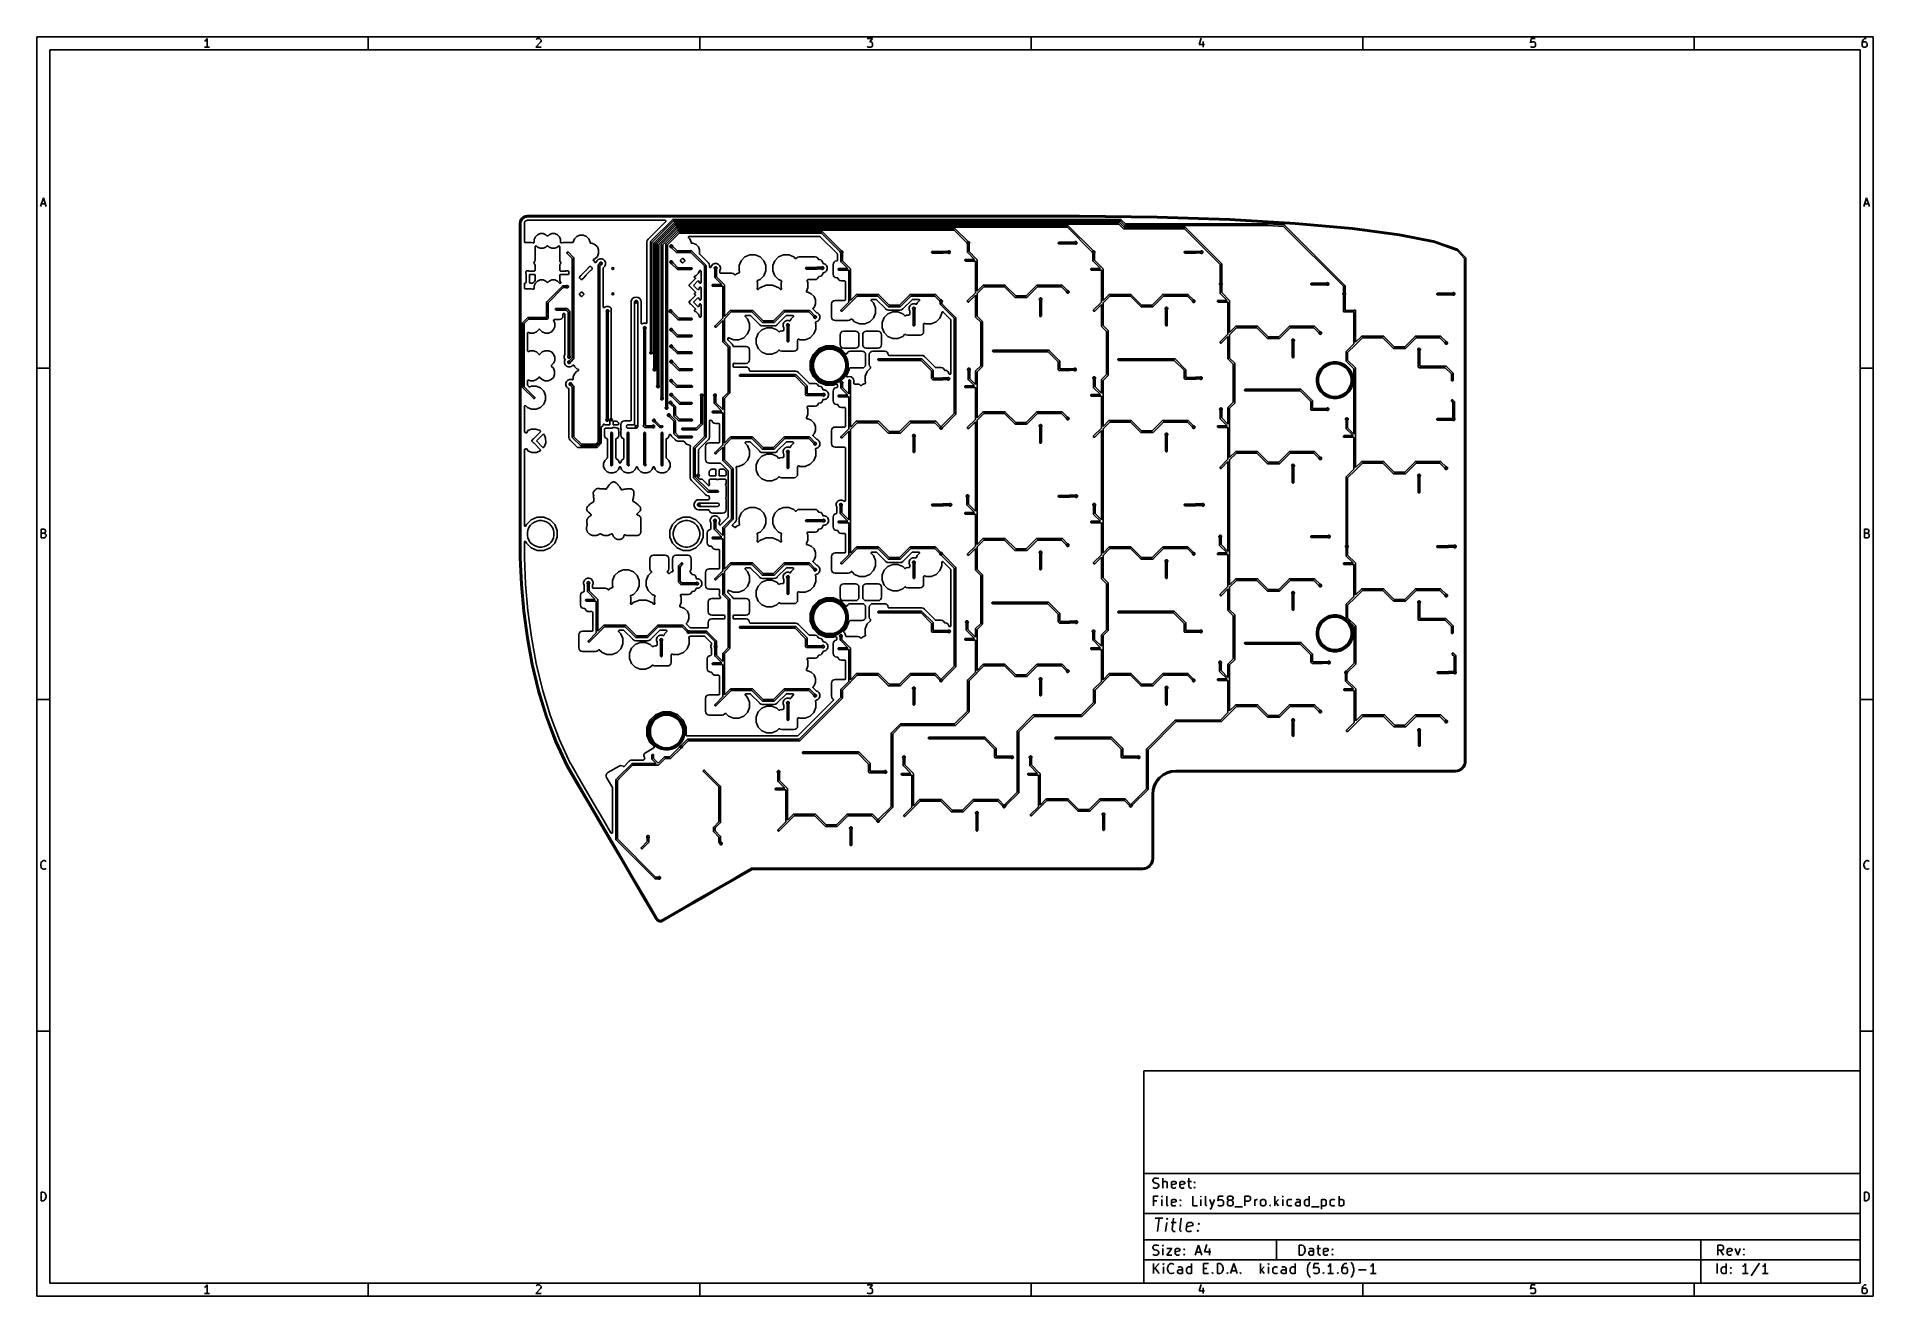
# Model space of a CAD drawing. Extents: x 0.4 to 11.3, y -7.9 to -0.4.
import ezdxf

# ---------------------------------------------------------------- set-up
doc = ezdxf.new("R2010")
doc.units = 0
doc.header["$MEASUREMENT"] = 0
doc.layers.add('BLACK', color=7, linetype='CONTINUOUS')

msp = doc.modelspace()

# ---------------------------------------------------------------- linework, layer by layer
at = {"layer": 'BLACK', "linetype": 'CONTINUOUS'}
for p, q in [((0.3937, -0.3937), (0.3937, -7.8743)), ((11.2993, -0.3937), (0.3937, -0.3937)), ((1.39553, -0.41723), (1.39065, -0.41967)), ((1.4004, -0.41236), (1.39553, -0.41723)), ((1.40528, -0.40504), (1.4004, -0.41236)), ((1.40528, -0.45622), (1.40528, -0.40504)), ((2.3622, -0.47244), (2.3622, -0.3937)), ((3.38597, -0.42698), (3.35672, -0.45622)), ((3.35916, -0.40992), (3.3616, -0.40748)), ((3.3616, -0.40748), (3.36647, -0.40504)), ((3.36647, -0.40504), (3.37866, -0.40504)), ((3.37866, -0.40504), (3.38353, -0.40748)), ((3.38353, -0.40748), (3.38597, -0.40992)), ((3.38597, -0.40992), (3.3884, -0.41479)), ((3.3884, -0.41967), (3.38597, -0.42698)), ((3.3884, -0.41479), (3.3884, -0.41967)), ((4.33071, -0.47244), (4.33071, -0.3937)), ((5.32522, -0.40504), (5.35691, -0.40504)), ((5.35691, -0.40504), (5.33985, -0.42454)), ((5.33985, -0.42454), (5.34716, -0.42454)), ((5.34716, -0.42454), (5.35203, -0.42698)), ((5.35203, -0.42698), (5.35447, -0.42941)), ((5.35447, -0.42941), (5.35691, -0.43429)), ((5.35691, -0.43429), (5.35691, -0.44648)), ((6.29921, -0.47244), (6.29921, -0.3937)), ((7.30835, -0.40261), (7.29617, -0.43916)), ((7.32054, -0.4221), (7.32054, -0.45622)), ((8.26772, -0.47244), (8.26772, -0.3937)), ((9.26711, -0.40504), (9.26467, -0.42941)), ((9.26467, -0.42941), (9.26711, -0.42698)), ((9.29148, -0.40504), (9.26711, -0.40504)), ((9.26711, -0.42698), (9.27198, -0.42454)), ((9.27198, -0.42454), (9.28417, -0.42454)), ((9.28417, -0.42454), (9.28904, -0.42698)), ((9.28904, -0.42698), (9.29148, -0.42941)), ((9.29148, -0.42941), (9.29392, -0.43429)), ((9.29392, -0.43429), (9.29392, -0.44648)), ((10.2362, -0.47244), (10.2362, -0.3937)), ((11.2356, -0.41723), (11.2332, -0.42698)), ((11.2332, -0.42698), (11.2332, -0.44648)), ((11.2356, -0.42941), (11.2332, -0.43429)), ((11.2405, -0.40992), (11.2356, -0.41723)), ((11.238, -0.42698), (11.2356, -0.42941)), ((11.2429, -0.42454), (11.238, -0.42698)), ((11.2429, -0.40748), (11.2405, -0.40992)), ((11.2478, -0.40504), (11.2429, -0.40748)), ((11.2527, -0.42454), (11.2429, -0.42454)), ((11.2575, -0.40504), (11.2478, -0.40504)), ((11.2575, -0.42698), (11.2527, -0.42454)), ((11.26, -0.42941), (11.2575, -0.42698)), ((11.2624, -0.43429), (11.26, -0.42941)), ((11.2624, -0.44648), (11.2624, -0.43429)), ((11.2993, -7.8743), (11.2993, -0.3937)), ((0.47244, -0.47244), (0.47244, -7.79556)), ((11.2206, -0.47244), (0.47244, -0.47244)), ((1.4199, -0.45622), (1.39065, -0.45622)), ((3.35672, -0.45622), (3.3884, -0.45622)), ((5.32766, -0.45379), (5.32522, -0.45135)), ((5.33254, -0.45622), (5.32766, -0.45379)), ((5.34716, -0.45622), (5.33254, -0.45622)), ((5.35203, -0.45379), (5.34716, -0.45622)), ((5.35447, -0.45135), (5.35203, -0.45379)), ((5.35691, -0.44648), (5.35447, -0.45135)), ((7.29617, -0.43916), (7.32785, -0.43916)), ((9.26711, -0.45379), (9.26467, -0.45135)), ((9.27198, -0.45622), (9.26711, -0.45379)), ((9.28417, -0.45622), (9.27198, -0.45622)), ((9.28904, -0.45379), (9.28417, -0.45622)), ((9.29148, -0.45135), (9.28904, -0.45379)), ((9.29392, -0.44648), (9.29148, -0.45135)), ((11.2206, -7.79556), (11.2206, -0.47244)), ((11.2332, -0.44648), (11.2356, -0.45135)), ((11.2356, -0.45135), (11.238, -0.45379)), ((11.238, -0.45379), (11.2429, -0.45622)), ((11.2429, -0.45622), (11.2527, -0.45622)), ((11.2527, -0.45622), (11.2575, -0.45379)), ((11.2575, -0.45379), (11.26, -0.45135)), ((11.26, -0.45135), (11.2624, -0.44648)), ((0.41601, -1.40111), (0.43307, -1.34993)), ((0.42089, -1.38648), (0.44526, -1.38648)), ((0.43307, -1.34993), (0.45013, -1.40111)), ((11.2429, -1.40111), (11.2599, -1.34993)), ((11.2477, -1.38648), (11.2721, -1.38648)), ((11.2599, -1.34993), (11.277, -1.40111)), ((3.26132, -1.50125), (3.26138, -1.50068)), ((3.26132, -1.74994), (3.26132, -1.50125)), ((3.26138, -1.50068), (3.26142, -1.50054)), ((3.26142, -1.50054), (3.26219, -1.4929)), ((3.26219, -1.4927), (3.26226, -1.49233)), ((3.26219, -1.4929), (3.26219, -1.4927)), ((3.26226, -1.49233), (3.26234, -1.49195)), ((3.26234, -1.49195), (3.26242, -1.49177)), ((3.26242, -1.49177), (3.26471, -1.48437)), ((3.26471, -1.48437), (3.26475, -1.48418)), ((3.26475, -1.48418), (3.26483, -1.484)), ((3.26483, -1.484), (3.26505, -1.48346)), ((3.26483, -1.484), (3.26483, -1.484)), ((3.26505, -1.48346), (3.26516, -1.4833)), ((3.26516, -1.4833), (3.26878, -1.47662)), ((3.26878, -1.47662), (3.26885, -1.47645)), ((3.26885, -1.47645), (3.26897, -1.47629)), ((3.26897, -1.47628), (3.26908, -1.47612)), ((3.26897, -1.47629), (3.26897, -1.47628)), ((3.26908, -1.47612), (3.26918, -1.47597)), ((3.26918, -1.47596), (3.2693, -1.4758)), ((3.26918, -1.47597), (3.26918, -1.47596)), ((3.27, -1.4939), (3.26919, -1.50191)), ((3.26919, -1.50191), (3.26919, -3.48759)), ((3.2693, -1.4758), (3.26943, -1.47567)), ((3.26943, -1.47567), (3.27422, -1.46986)), ((3.27218, -1.48689), (3.27, -1.4939)), ((3.27562, -1.48054), (3.27218, -1.48689)), ((3.27422, -1.46986), (3.27432, -1.46971)), ((3.27432, -1.46971), (3.27446, -1.46956)), ((3.27446, -1.46956), (3.27447, -1.46956)), ((3.27447, -1.46956), (3.27461, -1.46942)), ((3.27461, -1.46942), (3.27473, -1.4693)), ((3.27473, -1.4693), (3.27474, -1.46929)), ((3.27474, -1.46929), (3.27488, -1.46915)), ((3.27488, -1.46915), (3.27504, -1.46904)), ((3.27504, -1.46904), (3.28084, -1.46425)), ((3.28018, -1.47501), (3.27562, -1.48054)), ((3.28571, -1.47044), (3.28018, -1.47501)), ((3.28084, -1.46425), (3.28097, -1.46412)), ((3.28097, -1.46412), (3.28114, -1.46401)), ((3.28114, -1.46401), (3.28115, -1.464)), ((3.28115, -1.464), (3.28131, -1.46389)), ((3.28131, -1.46389), (3.28145, -1.4638)), ((3.28145, -1.4638), (3.28146, -1.46379)), ((3.28146, -1.46379), (3.28163, -1.46368)), ((3.28163, -1.46368), (3.2818, -1.46361)), ((3.2818, -1.46361), (3.28848, -1.45999)), ((3.29206, -1.467), (3.28571, -1.47044)), ((3.28848, -1.45999), (3.28864, -1.45988)), ((3.28864, -1.45988), (3.28882, -1.4598)), ((3.28882, -1.4598), (3.28935, -1.45958)), ((3.28882, -1.4598), (3.28882, -1.4598)), ((3.28919, -1.5031), (3.28922, -1.50288)), ((3.28919, -1.50317), (3.28919, -1.5031)), ((3.28919, -1.61034), (3.28919, -1.50317)), ((3.28922, -1.50267), (3.28965, -1.4984)), ((3.28922, -1.50288), (3.28922, -1.50267)), ((3.28935, -1.45958), (3.28954, -1.45954)), ((3.28954, -1.45954), (3.29694, -1.45724)), ((3.28965, -1.49838), (3.28966, -1.49833)), ((3.28965, -1.4984), (3.28965, -1.49838)), ((3.28965, -1.49838), (3.28965, -1.49838)), ((3.28965, -1.49838), (3.28965, -1.49838)), ((3.28966, -1.49833), (3.28975, -1.49788)), ((3.28975, -1.49788), (3.28985, -1.49742)), ((3.28985, -1.49742), (3.29055, -1.49516)), ((3.29055, -1.49516), (3.29057, -1.49509)), ((3.29057, -1.49509), (3.29075, -1.49468)), ((3.29075, -1.49468), (3.29093, -1.49426)), ((3.29093, -1.49426), (3.29205, -1.4922)), ((3.29205, -1.4922), (3.29208, -1.49214)), ((3.29907, -1.46483), (3.29206, -1.467)), ((3.29208, -1.49214), (3.29234, -1.49177)), ((3.29234, -1.49177), (3.29258, -1.4914)), ((3.29258, -1.4914), (3.29408, -1.48958)), ((3.29408, -1.48958), (3.29413, -1.48953)), ((3.29413, -1.48953), (3.29445, -1.48922)), ((3.29445, -1.48922), (3.29476, -1.48891)), ((3.29476, -1.48891), (3.29658, -1.48741)), ((3.29658, -1.48741), (3.29663, -1.48736)), ((3.29663, -1.48736), (3.297, -1.48712)), ((3.29694, -1.45724), (3.29713, -1.45716)), ((3.297, -1.48712), (3.29737, -1.48687)), ((3.29713, -1.45716), (3.2975, -1.45709)), ((3.29737, -1.48687), (3.29943, -1.48575)), ((3.2975, -1.45709), (3.29787, -1.45701)), ((3.29787, -1.45701), (3.29808, -1.45701)), ((3.29808, -1.45701), (3.30585, -1.45623)), ((3.30682, -1.46405), (3.29907, -1.46483)), ((3.29943, -1.48575), (3.29944, -1.48575)), ((3.29944, -1.48575), (3.29949, -1.48572)), ((3.29944, -1.48575), (3.29944, -1.48575)), ((3.29944, -1.48575), (3.29944, -1.48575)), ((3.29949, -1.48572), (3.29992, -1.48555)), ((3.29992, -1.48555), (3.30034, -1.48537)), ((3.30034, -1.48537), (3.3026, -1.48467)), ((3.3026, -1.48467), (3.30262, -1.48467)), ((3.30262, -1.48467), (3.30266, -1.48465)), ((3.30262, -1.48467), (3.30262, -1.48467)), ((3.30262, -1.48467), (3.30262, -1.48467)), ((3.30266, -1.48465), (3.30312, -1.48456)), ((3.30312, -1.48456), (3.30358, -1.48447)), ((3.30358, -1.48447), (3.30757, -1.48407)), ((3.30585, -1.45623), (3.30622, -1.45619)), ((3.30585, -1.45623), (3.30585, -1.45623)), ((3.30622, -1.45619), (3.30642, -1.45617)), ((3.30642, -1.45617), (3.30642, -1.45617)), ((3.30642, -1.45617), (3.30643, -1.45617)), ((3.30643, -1.45617), (3.30665, -1.45617)), ((3.30665, -1.45617), (3.307, -1.45617)), ((6.58466, -1.46405), (3.30682, -1.46405)), ((3.307, -1.45617), (3.30701, -1.45617)), ((3.30701, -1.45617), (6.58451, -1.45617)), ((3.30757, -1.48407), (3.30764, -1.48406)), ((3.30764, -1.48406), (3.30786, -1.48407)), ((3.30786, -1.48407), (3.30807, -1.48405)), ((3.30807, -1.48405), (4.12469, -1.48405)), ((4.12822, -1.49258), (4.02678, -1.59402)), ((4.03901, -1.61007), (4.16815, -1.48094)), ((4.17384, -1.48917), (4.04724, -1.61576)), ((4.05968, -1.61696), (4.17833, -1.49832)), ((4.18368, -1.50689), (4.06791, -1.62265)), ((4.07949, -1.62222), (4.18533, -1.51637)), ((4.19102, -1.52461), (4.08772, -1.62791)), ((4.12469, -1.48405), (4.12474, -1.48405)), ((4.12474, -1.48405), (4.12474, -1.48405)), ((4.12474, -1.48405), (4.12474, -1.48405)), ((4.12474, -1.48405), (4.12476, -1.48405)), ((4.12476, -1.48405), (4.12524, -1.4841)), ((4.12524, -1.4841), (4.12571, -1.48415)), ((4.12571, -1.48415), (4.12572, -1.48415)), ((4.12572, -1.48415), (4.12573, -1.48415)), ((4.12573, -1.48415), (4.12619, -1.4843)), ((4.12619, -1.4843), (4.12664, -1.48444)), ((4.12664, -1.48444), (4.12665, -1.48445)), ((4.12665, -1.48445), (4.12666, -1.48445)), ((4.12666, -1.48445), (4.12708, -1.48469)), ((4.12708, -1.48469), (4.1275, -1.48491)), ((4.1275, -1.48491), (4.1275, -1.48492)), ((4.1275, -1.48492), (4.12751, -1.48492)), ((4.12751, -1.48492), (4.12788, -1.48523)), ((4.12788, -1.48523), (4.12825, -1.48554)), ((4.12852, -1.49221), (4.12822, -1.49258)), ((4.12825, -1.48554), (4.12825, -1.48554)), ((4.12825, -1.48554), (4.12826, -1.48555)), ((4.12826, -1.48555), (4.12856, -1.48593)), ((4.12883, -1.49184), (4.12852, -1.49221)), ((4.12856, -1.48593), (4.12886, -1.48629)), ((4.12884, -1.49183), (4.12883, -1.49184)), ((4.12906, -1.49141), (4.12884, -1.49183)), ((4.12884, -1.49183), (4.12884, -1.49183)), ((4.12886, -1.48629), (4.12886, -1.4863)), ((4.12886, -1.4863), (4.12887, -1.48631)), ((4.12887, -1.48631), (4.12909, -1.48674)), ((4.1293, -1.49098), (4.12906, -1.49141)), ((4.12909, -1.48674), (4.12932, -1.48716)), ((4.12944, -1.49051), (4.1293, -1.49097)), ((4.1293, -1.49097), (4.1293, -1.49097)), ((4.1293, -1.49097), (4.1293, -1.49098)), ((4.12932, -1.48716), (4.12932, -1.48716)), ((4.12932, -1.48716), (4.12932, -1.48717)), ((4.12932, -1.48717), (4.12946, -1.48763)), ((4.12958, -1.49005), (4.12944, -1.49051)), ((4.12946, -1.48763), (4.12959, -1.48809)), ((4.12959, -1.49003), (4.12958, -1.49004)), ((4.12958, -1.49004), (4.12958, -1.49005)), ((4.12959, -1.48809), (4.1296, -1.4881)), ((4.12964, -1.48956), (4.12959, -1.49003)), ((4.1296, -1.4881), (4.1296, -1.48811)), ((4.1296, -1.48811), (4.12964, -1.48859)), ((4.12964, -1.48859), (4.12969, -1.48906)), ((4.12969, -1.48908), (4.12964, -1.48956)), ((4.12969, -1.48906), (4.12969, -1.48907)), ((4.12969, -1.48907), (4.12969, -1.48908)), ((4.16815, -1.48094), (4.1683, -1.48075)), ((4.1683, -1.48075), (4.16849, -1.4806)), ((4.16849, -1.4806), (4.16905, -1.48014)), ((4.16905, -1.48014), (4.1699, -1.47968)), ((4.1699, -1.47968), (4.17083, -1.4794)), ((4.17083, -1.4794), (4.17156, -1.47933)), ((4.17156, -1.47933), (4.1718, -1.47931)), ((4.17156, -1.47933), (4.17156, -1.47933)), ((4.1718, -1.47931), (4.17204, -1.47933)), ((4.17204, -1.47933), (6.83018, -1.47933)), ((6.82838, -1.48917), (4.17384, -1.48917)), ((4.17833, -1.49832), (4.17889, -1.49786)), ((4.17889, -1.49786), (4.17975, -1.4974)), ((4.17975, -1.4974), (4.18067, -1.49712)), ((4.18067, -1.49712), (4.18164, -1.49702)), ((4.18164, -1.49702), (4.18188, -1.49705)), ((4.18188, -1.49705), (6.82062, -1.49705)), ((6.81883, -1.50689), (4.18368, -1.50689)), ((4.18533, -1.51637), (4.18548, -1.51619)), ((4.18548, -1.51619), (4.18567, -1.51603)), ((4.18567, -1.51603), (4.18623, -1.51557)), ((4.18567, -1.51603), (4.18567, -1.51603)), ((4.18623, -1.51557), (4.18708, -1.51512)), ((4.18623, -1.51557), (4.18623, -1.51557)), ((4.18623, -1.51557), (4.18623, -1.51557)), ((4.18708, -1.51512), (4.18801, -1.51483)), ((4.18801, -1.51483), (4.18874, -1.51476)), ((4.18874, -1.51476), (4.18898, -1.51474)), ((4.18874, -1.51476), (4.18874, -1.51476)), ((4.18898, -1.51474), (4.18922, -1.51476)), ((4.18922, -1.51476), (6.51551, -1.51476)), ((6.51371, -1.52461), (4.19102, -1.52461)), ((6.66144, -1.67234), (6.51371, -1.52461)), ((6.51551, -1.51476), (6.51575, -1.51474)), ((6.51575, -1.51474), (6.51599, -1.51476)), ((6.51599, -1.51476), (6.51671, -1.51483)), ((6.51671, -1.51483), (6.51764, -1.51512)), ((6.51764, -1.51512), (6.5185, -1.51557)), ((6.5185, -1.51557), (6.51924, -1.51619)), ((6.51924, -1.51619), (6.5194, -1.51638)), ((6.5194, -1.51638), (6.6684, -1.66538)), ((6.58451, -1.45617), (6.58453, -1.45617)), ((6.58453, -1.45617), (6.5847, -1.45617)), ((7.04674, -1.46912), (6.58466, -1.46405)), ((6.5847, -1.45617), (6.58487, -1.45617)), ((6.58487, -1.45617), (6.5849, -1.45617)), ((6.5849, -1.45617), (7.04673, -1.46124)), ((6.84525, -1.53331), (6.81883, -1.50689)), ((6.82062, -1.49705), (6.82086, -1.49702)), ((6.82086, -1.49702), (6.82111, -1.49705)), ((6.82111, -1.49705), (6.82111, -1.49705)), ((6.82111, -1.49705), (6.82183, -1.49712)), ((6.82183, -1.49712), (6.82276, -1.4974)), ((6.82276, -1.4974), (6.82361, -1.49786)), ((6.82361, -1.49786), (6.82436, -1.49847)), ((6.82436, -1.49847), (6.82452, -1.49866)), ((6.82452, -1.49866), (6.85094, -1.52508)), ((6.85252, -1.51331), (6.82838, -1.48917)), ((6.83018, -1.47933), (6.83042, -1.47931)), ((6.83042, -1.47931), (6.83066, -1.47933)), ((6.83066, -1.47933), (6.83066, -1.47933)), ((6.83066, -1.47933), (6.83138, -1.4794)), ((6.83138, -1.4794), (6.83231, -1.47968)), ((6.83231, -1.47968), (6.83317, -1.48014)), ((6.83317, -1.48014), (6.83392, -1.48075)), ((6.83392, -1.48075), (6.83407, -1.48094)), ((6.83407, -1.48094), (6.85821, -1.50508)), ((6.85094, -1.52508), (7.21086, -1.52508)), ((6.85267, -1.5135), (6.85252, -1.51331)), ((6.85286, -1.51365), (6.85267, -1.5135)), ((6.85342, -1.51411), (6.85286, -1.51365)), ((6.85405, -1.51445), (6.85342, -1.51411)), ((6.85428, -1.51457), (6.85405, -1.51445)), ((6.85521, -1.51485), (6.85428, -1.51457)), ((6.85593, -1.51492), (6.85521, -1.51485)), ((6.85617, -1.51494), (6.85593, -1.51492)), ((6.85593, -1.51492), (6.85593, -1.51492)), ((6.85641, -1.51492), (6.85617, -1.51494)), ((7.70513, -1.51492), (6.85641, -1.51492)), ((6.85821, -1.50508), (7.70518, -1.50508)), ((7.04673, -1.46124), (7.04677, -1.46124)), ((7.47696, -1.48367), (7.04674, -1.46912)), ((7.04677, -1.46124), (7.04692, -1.46125)), ((7.04692, -1.46125), (7.04707, -1.46125)), ((7.04707, -1.46125), (7.04711, -1.46125)), ((7.04711, -1.46125), (7.47714, -1.4758)), ((7.21086, -1.52508), (7.2111, -1.52506)), ((7.2111, -1.52506), (7.21134, -1.52508)), ((7.21134, -1.52508), (7.21134, -1.52508)), ((7.21134, -1.52508), (7.21207, -1.52515)), ((7.21207, -1.52515), (7.21299, -1.52543)), ((7.21299, -1.52543), (7.21385, -1.52589)), ((7.21385, -1.52589), (7.2146, -1.5265)), ((7.2146, -1.5265), (7.21475, -1.52669)), ((7.21475, -1.52669), (7.42851, -1.74044)), ((7.86615, -1.5067), (7.47696, -1.48367)), ((7.47714, -1.4758), (7.47719, -1.4758)), ((7.47719, -1.4758), (7.47733, -1.47581)), ((7.47733, -1.47581), (7.47747, -1.47581)), ((7.47747, -1.47581), (7.47752, -1.47582)), ((7.47752, -1.47582), (7.86654, -1.49884)), ((7.79685, -1.52035), (7.70513, -1.51492)), ((7.70518, -1.50508), (7.70532, -1.50507)), ((7.70532, -1.50507), (7.70542, -1.50508)), ((7.70542, -1.50508), (7.70551, -1.50508)), ((7.70551, -1.50508), (7.70566, -1.50509)), ((7.70566, -1.50509), (7.79892, -1.51061)), ((8.15256, -1.87605), (7.79685, -1.52035)), ((7.79892, -1.51061), (7.79901, -1.5106)), ((7.79901, -1.5106), (7.7994, -1.51064)), ((7.7994, -1.51064), (7.79954, -1.51065)), ((7.79954, -1.51065), (7.79964, -1.51066)), ((7.79964, -1.51066), (7.79998, -1.5107)), ((7.79998, -1.5107), (7.80012, -1.51074)), ((7.80012, -1.51074), (7.80026, -1.51076)), ((7.80026, -1.51076), (7.80058, -1.51088)), ((7.80058, -1.51088), (7.8009, -1.51098)), ((7.8009, -1.51098), (7.80103, -1.51105)), ((7.80103, -1.51105), (7.80117, -1.5111)), ((7.80117, -1.5111), (7.80146, -1.51128)), ((7.80146, -1.51128), (7.80176, -1.51144)), ((7.80176, -1.51144), (7.80187, -1.51153)), ((7.80187, -1.51153), (7.802, -1.5116)), ((7.802, -1.5116), (7.80225, -1.51184)), ((7.80225, -1.51184), (7.80232, -1.5119)), ((7.80232, -1.5119), (7.80242, -1.512)), ((7.80242, -1.512), (7.80271, -1.51226)), ((7.80271, -1.51226), (7.80277, -1.51234)), ((7.80277, -1.51234), (8.16079, -1.87037)), ((8.20511, -1.5372), (7.86615, -1.5067)), ((7.86654, -1.49884), (7.8666, -1.49884)), ((7.8666, -1.49884), (7.86673, -1.49885)), ((7.86673, -1.49885), (7.86687, -1.49886)), ((7.86687, -1.49886), (7.86693, -1.49887)), ((7.86693, -1.49887), (8.20579, -1.52936)), ((3.28924, -1.61081), (3.28919, -1.61034)), ((3.28928, -1.61127), (3.28924, -1.61081)), ((3.28929, -1.61129), (3.28928, -1.61127)), ((3.28929, -1.61131), (3.28929, -1.61129)), ((3.28942, -1.61176), (3.28929, -1.61131)), ((3.28956, -1.61221), (3.28942, -1.61176)), ((3.28957, -1.61223), (3.28956, -1.61221)), ((3.28957, -1.61224), (3.28957, -1.61223)), ((3.28979, -1.61266), (3.28957, -1.61224)), ((3.29001, -1.61307), (3.28979, -1.61266)), ((3.29002, -1.61309), (3.29001, -1.61307)), ((3.29003, -1.6131), (3.29002, -1.61309)), ((3.29033, -1.61347), (3.29003, -1.6131)), ((3.29062, -1.61384), (3.29033, -1.61347)), ((3.29064, -1.61385), (3.29062, -1.61384)), ((3.29065, -1.61386), (3.29064, -1.61385)), ((3.29101, -1.61416), (3.29065, -1.61386)), ((3.29137, -1.61446), (3.29101, -1.61416)), ((3.29138, -1.61447), (3.29137, -1.61446)), ((3.2914, -1.61448), (3.29138, -1.61447)), ((3.29181, -1.61471), (3.2914, -1.61448)), ((3.29222, -1.61493), (3.29181, -1.61471)), ((3.29224, -1.61494), (3.29222, -1.61493)), ((3.29226, -1.61495), (3.29224, -1.61494)), ((3.29271, -1.61509), (3.29226, -1.61495)), ((3.29315, -1.61523), (3.29271, -1.61509)), ((3.29317, -1.61523), (3.29315, -1.61523)), ((3.29319, -1.61523), (3.29317, -1.61523)), ((3.29366, -1.61528), (3.29319, -1.61523)), ((3.29412, -1.61534), (3.29366, -1.61528)), ((3.29416, -1.61534), (3.29412, -1.61534)), ((3.29419, -1.61534), (3.29416, -1.61534)), ((3.29416, -1.61534), (3.29416, -1.61534)), ((3.29416, -1.61534), (3.29416, -1.61534)), ((3.33218, -1.61534), (3.29419, -1.61534)), ((3.34054, -1.617), (3.33218, -1.61534)), ((3.34075, -1.61711), (3.34054, -1.617)), ((3.34117, -1.61734), (3.34075, -1.61711)), ((3.34118, -1.61734), (3.34117, -1.61734)), ((3.34119, -1.61735), (3.34118, -1.61734)), ((3.34165, -1.61749), (3.34119, -1.61735)), ((3.3421, -1.61763), (3.34165, -1.61749)), ((3.34212, -1.61763), (3.3421, -1.61763)), ((3.34213, -1.61763), (3.34212, -1.61763)), ((3.3426, -1.61768), (3.34213, -1.61763)), ((3.34308, -1.61773), (3.3426, -1.61768)), ((3.34309, -1.61773), (3.34308, -1.61773)), ((3.3431, -1.61773), (3.34309, -1.61773)), ((3.34357, -1.61769), (3.3431, -1.61773)), ((3.34405, -1.61764), (3.34357, -1.61769)), ((3.34406, -1.61764), (3.34405, -1.61764)), ((3.34407, -1.61764), (3.34406, -1.61764)), ((3.34453, -1.6175), (3.34407, -1.61764)), ((3.34498, -1.61737), (3.34453, -1.6175)), ((3.34499, -1.61736), (3.34498, -1.61737)), ((3.345, -1.61736), (3.34499, -1.61736)), ((3.34542, -1.61714), (3.345, -1.61736)), ((3.34585, -1.61691), (3.34542, -1.61714)), ((3.34586, -1.61691), (3.34585, -1.61691)), ((3.34587, -1.6169), (3.34586, -1.61691)), ((3.34623, -1.6166), (3.34587, -1.6169)), ((3.34661, -1.6163), (3.34623, -1.6166)), ((3.34662, -1.61629), (3.34661, -1.6163)), ((3.34693, -1.61592), (3.34662, -1.61629)), ((3.34662, -1.61629), (3.34662, -1.61629)), ((3.34724, -1.61556), (3.34693, -1.61592)), ((3.34725, -1.61554), (3.34724, -1.61555)), ((3.34724, -1.61555), (3.34724, -1.61556)), ((3.34747, -1.61512), (3.34725, -1.61554)), ((3.34771, -1.6147), (3.34747, -1.61512)), ((3.34785, -1.61423), (3.34771, -1.61468)), ((3.34771, -1.61468), (3.34771, -1.61469)), ((3.34771, -1.61469), (3.34771, -1.6147)), ((3.348, -1.61377), (3.34785, -1.61423)), ((3.34801, -1.61375), (3.348, -1.61376)), ((3.348, -1.61376), (3.348, -1.61377)), ((3.34806, -1.61328), (3.34801, -1.61375)), ((3.34811, -1.6128), (3.34806, -1.61328)), ((3.35475, -1.58159), (3.34811, -1.59762)), ((3.34811, -1.59762), (3.34811, -1.61273)), ((3.34811, -1.61273), (3.34811, -1.61278)), ((3.34811, -1.61278), (3.34811, -1.61278)), ((3.34811, -1.61278), (3.34811, -1.61278)), ((3.34811, -1.61278), (3.34811, -1.6128)), ((3.36702, -1.56932), (3.35475, -1.58159)), ((3.38306, -1.56268), (3.36702, -1.56932)), ((3.40041, -1.56268), (3.38306, -1.56268)), ((3.41644, -1.56932), (3.40041, -1.56268)), ((3.42265, -1.57552), (3.41644, -1.56932)), ((3.42301, -1.57582), (3.42265, -1.57552)), ((3.42337, -1.57612), (3.42301, -1.57582)), ((3.42339, -1.57613), (3.42337, -1.57612)), ((3.4234, -1.57614), (3.42339, -1.57613)), ((3.42381, -1.57636), (3.4234, -1.57614)), ((3.42423, -1.57659), (3.42381, -1.57636)), ((3.42424, -1.57659), (3.42423, -1.57659)), ((3.42426, -1.5766), (3.42424, -1.57659)), ((3.42471, -1.57674), (3.42426, -1.5766)), ((3.42516, -1.57688), (3.42471, -1.57674)), ((3.42478, -1.63584), (3.42523, -1.6357)), ((3.42518, -1.57688), (3.42516, -1.57688)), ((3.42519, -1.57689), (3.42518, -1.57688)), ((3.42566, -1.57694), (3.42519, -1.57689)), ((3.42523, -1.6357), (3.42524, -1.6357)), ((3.42524, -1.6357), (3.42526, -1.6357)), ((3.42526, -1.6357), (3.42573, -1.63566)), ((3.42613, -1.57699), (3.42566, -1.57694)), ((3.42573, -1.63566), (3.4262, -1.63561)), ((3.42615, -1.57698), (3.42613, -1.57699)), ((3.42616, -1.57699), (3.42615, -1.57698)), ((3.42663, -1.57694), (3.42616, -1.57699)), ((3.4262, -1.63561), (3.42622, -1.63561)), ((3.42622, -1.63561), (3.42623, -1.63561)), ((3.42623, -1.63561), (3.4267, -1.63566)), ((3.4271, -1.5769), (3.42663, -1.57694)), ((3.4267, -1.63566), (3.42717, -1.63571)), ((3.42712, -1.5769), (3.4271, -1.5769)), ((3.42714, -1.57689), (3.42712, -1.5769)), ((3.42758, -1.57676), (3.42714, -1.57689)), ((3.42717, -1.63571), (3.42719, -1.63572)), ((3.42719, -1.63572), (3.4272, -1.63572)), ((3.4272, -1.63572), (3.42765, -1.63586)), ((3.42804, -1.57663), (3.42758, -1.57676)), ((3.42805, -1.57662), (3.42804, -1.57663)), ((3.42807, -1.57662), (3.42805, -1.57662)), ((3.42849, -1.5764), (3.42807, -1.57662)), ((3.4289, -1.57618), (3.42849, -1.5764)), ((3.42892, -1.57617), (3.4289, -1.57618)), ((3.42893, -1.57616), (3.42892, -1.57617)), ((3.4293, -1.57586), (3.42893, -1.57616)), ((3.42967, -1.57557), (3.4293, -1.57586)), ((3.42969, -1.57555), (3.42967, -1.57557)), ((3.42972, -1.57552), (3.42969, -1.57555)), ((3.42969, -1.57555), (3.42969, -1.57555)), ((3.42969, -1.57555), (3.42969, -1.57555)), ((3.43592, -1.56932), (3.42972, -1.57552)), ((3.45195, -1.56268), (3.43592, -1.56932)), ((3.46931, -1.56268), (3.45195, -1.56268)), ((3.48534, -1.56932), (3.46931, -1.56268)), ((3.49761, -1.58159), (3.48534, -1.56932)), ((3.50425, -1.59762), (3.49761, -1.58159)), ((3.50425, -1.61273), (3.50425, -1.59762)), ((3.5043, -1.6132), (3.50425, -1.61273)), ((3.50434, -1.61368), (3.5043, -1.6132)), ((3.50435, -1.61369), (3.50434, -1.61368)), ((3.50435, -1.6137), (3.50435, -1.61369)), ((3.50448, -1.61415), (3.50435, -1.6137)), ((3.50462, -1.61462), (3.50448, -1.61415)), ((3.50463, -1.61463), (3.50462, -1.61462)), ((3.50463, -1.61464), (3.50463, -1.61463)), ((3.50485, -1.61505), (3.50463, -1.61464)), ((3.50508, -1.61548), (3.50485, -1.61505)), ((3.50508, -1.61549), (3.50508, -1.61548)), ((3.50509, -1.6155), (3.50508, -1.61549)), ((3.50539, -1.61587), (3.50509, -1.6155)), ((3.50569, -1.61624), (3.50539, -1.61587)), ((3.5057, -1.61625), (3.50569, -1.61624)), ((3.50607, -1.61656), (3.5057, -1.61625)), ((3.5057, -1.61625), (3.5057, -1.61625)), ((3.50644, -1.61686), (3.50607, -1.61656)), ((3.50645, -1.61687), (3.50644, -1.61686)), ((3.50646, -1.61688), (3.50645, -1.61687)), ((3.50687, -1.6171), (3.50646, -1.61688)), ((3.50729, -1.61733), (3.50687, -1.6171)), ((3.5073, -1.61733), (3.50729, -1.61733)), ((3.50731, -1.61734), (3.5073, -1.61733)), ((3.50777, -1.61748), (3.50731, -1.61734)), ((3.50823, -1.61762), (3.50777, -1.61748)), ((3.50824, -1.61763), (3.50823, -1.61762)), ((3.50825, -1.61763), (3.50824, -1.61763)), ((3.50872, -1.61768), (3.50825, -1.61763)), ((3.5092, -1.61773), (3.50872, -1.61768)), ((3.50921, -1.61773), (3.5092, -1.61773)), ((3.50922, -1.61773), (3.50921, -1.61773)), ((3.50969, -1.61769), (3.50922, -1.61773)), ((3.51017, -1.61765), (3.50969, -1.61769)), ((3.51018, -1.61764), (3.51017, -1.61765)), ((3.51019, -1.61764), (3.51018, -1.61764)), ((3.51064, -1.61751), (3.51019, -1.61764)), ((3.5111, -1.61737), (3.51064, -1.61751)), ((3.51111, -1.61737), (3.5111, -1.61737)), ((3.51112, -1.61737), (3.51111, -1.61737)), ((3.51155, -1.61715), (3.51112, -1.61737)), ((3.51184, -1.617), (3.51155, -1.61715)), ((3.52018, -1.61534), (3.51184, -1.617)), ((3.56644, -1.61534), (3.52018, -1.61534)), ((3.57336, -1.61671), (3.56644, -1.61534)), ((3.57382, -1.61676), (3.57336, -1.61671)), ((3.57429, -1.61681), (3.57382, -1.61676)), ((3.57431, -1.61681), (3.57429, -1.61681)), ((3.57433, -1.61681), (3.57431, -1.61681)), ((3.57479, -1.61676), (3.57433, -1.61681)), ((3.57526, -1.61672), (3.57479, -1.61676)), ((3.57528, -1.61672), (3.57526, -1.61672)), ((3.5753, -1.61672), (3.57528, -1.61672)), ((3.57575, -1.61658), (3.5753, -1.61672)), ((3.5762, -1.61645), (3.57575, -1.61658)), ((3.57621, -1.61644), (3.5762, -1.61645)), ((3.57623, -1.61643), (3.57621, -1.61644)), ((3.57665, -1.61621), (3.57623, -1.61643)), ((3.57706, -1.616), (3.57665, -1.61621)), ((3.57708, -1.61599), (3.57706, -1.616)), ((3.5771, -1.61598), (3.57708, -1.61599)), ((3.57746, -1.61568), (3.5771, -1.61598)), ((3.57782, -1.61539), (3.57746, -1.61568)), ((3.57784, -1.61537), (3.57782, -1.61539)), ((3.57785, -1.61536), (3.57784, -1.61537)), ((3.57815, -1.615), (3.57785, -1.61536)), ((3.57845, -1.61464), (3.57815, -1.615)), ((3.57846, -1.61462), (3.57845, -1.61464)), ((3.57847, -1.61461), (3.57846, -1.61462)), ((3.5787, -1.6142), (3.57847, -1.61461)), ((3.57892, -1.61379), (3.5787, -1.6142)), ((3.57894, -1.61375), (3.57892, -1.61379)), ((3.57895, -1.61372), (3.57894, -1.61375)), ((3.57894, -1.61375), (3.57894, -1.61375)), ((3.57894, -1.61375), (3.57894, -1.61375)), ((3.58675, -1.59491), (3.57895, -1.61372)), ((3.60081, -1.58084), (3.58675, -1.59491)), ((3.61919, -1.57323), (3.60081, -1.58084)), ((3.63908, -1.57323), (3.61919, -1.57323)), ((3.65746, -1.58084), (3.63908, -1.57323)), ((3.67152, -1.59491), (3.65746, -1.58084)), ((3.67913, -1.61328), (3.67152, -1.59491)), ((3.67913, -1.6153), (3.67913, -1.61328)), ((3.67918, -1.61577), (3.67913, -1.6153)), ((3.67922, -1.61624), (3.67918, -1.61577)), ((3.67923, -1.61626), (3.67922, -1.61624)), ((3.67923, -1.61628), (3.67923, -1.61626)), ((3.67937, -1.61673), (3.67923, -1.61628)), ((3.6795, -1.61718), (3.67937, -1.61673)), ((3.67951, -1.61719), (3.6795, -1.61718)), ((3.67951, -1.61721), (3.67951, -1.61719)), ((3.67973, -1.61762), (3.67951, -1.61721)), ((3.67995, -1.61804), (3.67973, -1.61762)), ((3.67996, -1.61806), (3.67995, -1.61804)), ((3.67997, -1.61807), (3.67996, -1.61806)), ((3.68027, -1.61844), (3.67997, -1.61807)), ((3.68056, -1.6188), (3.68027, -1.61844)), ((3.68057, -1.61881), (3.68056, -1.6188)), ((3.68059, -1.61883), (3.68057, -1.61881)), ((3.68095, -1.61913), (3.68059, -1.61883)), ((3.68131, -1.61943), (3.68095, -1.61913)), ((3.68132, -1.61944), (3.68131, -1.61943)), ((3.68134, -1.61945), (3.68132, -1.61944)), ((3.68175, -1.61967), (3.68134, -1.61945)), ((3.68216, -1.6199), (3.68175, -1.61967)), ((3.68218, -1.61991), (3.68216, -1.6199)), ((3.6822, -1.61991), (3.68218, -1.61991)), ((3.68265, -1.62005), (3.6822, -1.61991)), ((3.68309, -1.6202), (3.68265, -1.62005)), ((3.68311, -1.6202), (3.68309, -1.6202)), ((3.68313, -1.6202), (3.68311, -1.6202)), ((3.68359, -1.62025), (3.68313, -1.6202)), ((3.68406, -1.6203), (3.68359, -1.62025)), ((3.6841, -1.6203), (3.68406, -1.6203)), ((3.68413, -1.6203), (3.6841, -1.6203)), ((3.6841, -1.6203), (3.6841, -1.6203)), ((3.6841, -1.6203), (3.6841, -1.6203)), ((3.69021, -1.6203), (3.68413, -1.6203)), ((3.70859, -1.62792), (3.69021, -1.6203)), ((3.72266, -1.64198), (3.70859, -1.62792)), ((4.01731, -1.61175), (4.01691, -1.61372)), ((4.01691, -1.61372), (4.01731, -1.6157)), ((4.01885, -1.604), (4.01731, -1.61175)), ((4.01731, -1.61175), (4.01731, -1.61175)), ((4.01731, -1.6157), (4.01732, -1.61576)), ((4.01732, -1.61576), (4.01736, -1.61622)), ((4.01736, -1.61622), (4.0174, -1.61667)), ((4.0174, -1.61667), (4.0174, -2.09115)), ((4.02436, -1.59576), (4.01885, -1.604)), ((4.02603, -1.59464), (4.02436, -1.59576)), ((4.02638, -1.59435), (4.02603, -1.59464)), ((4.02674, -1.59407), (4.02638, -1.59435)), ((4.02678, -1.59402), (4.02674, -1.59407)), ((4.03738, -1.61372), (4.0374, -1.61348)), ((4.0374, -1.61397), (4.03738, -1.61372)), ((4.0374, -1.61348), (4.03747, -1.61276)), ((4.0374, -1.61348), (4.0374, -1.61348)), ((4.0374, -2.26412), (4.0374, -1.61397)), ((4.03747, -1.61276), (4.03775, -1.61183)), ((4.03775, -1.61183), (4.03821, -1.61098)), ((4.03821, -1.61098), (4.03883, -1.61023)), ((4.03883, -1.61023), (4.03901, -1.61007)), ((4.04724, -1.61576), (4.04724, -2.26412)), ((4.05805, -1.62061), (4.05807, -1.62037)), ((4.05807, -1.62085), (4.05805, -1.62061)), ((4.05807, -1.62037), (4.05814, -1.61965)), ((4.05807, -1.62037), (4.05807, -1.62037)), ((4.05807, -2.36347), (4.05807, -1.62085)), ((4.05814, -1.61965), (4.05842, -1.61872)), ((4.05842, -1.61872), (4.05888, -1.61787)), ((4.05888, -1.61787), (4.0595, -1.61712)), ((4.0595, -1.61712), (4.05968, -1.61696)), ((4.06791, -1.62265), (4.06791, -2.36507)), ((4.07785, -1.62587), (4.07787, -1.62563)), ((4.07787, -1.62611), (4.07785, -1.62587)), ((4.07787, -1.62563), (4.07794, -1.6249)), ((4.07787, -1.62563), (4.07787, -1.62563)), ((4.07787, -2.46404), (4.07787, -1.62611)), ((4.07794, -1.6249), (4.07823, -1.62397)), ((4.07823, -1.62397), (4.07868, -1.62312)), ((4.07868, -1.62312), (4.0793, -1.62237)), ((4.0793, -1.62237), (4.07949, -1.62222)), ((4.08772, -1.62791), (4.08772, -2.46421)), ((4.10135, -1.6275), (4.10138, -1.62726)), ((4.10138, -1.62774), (4.10135, -1.6275)), ((4.10138, -1.62726), (4.10145, -1.62654)), ((4.10138, -1.62726), (4.10138, -1.62726)), ((4.10138, -2.53614), (4.10138, -1.62774)), ((4.10145, -1.62654), (4.10173, -1.62561)), ((4.10173, -1.62561), (4.10219, -1.62476)), ((4.10219, -1.62476), (4.1028, -1.62401)), ((4.1028, -1.62401), (4.10299, -1.62385)), ((4.10299, -1.62385), (4.19275, -1.53409)), ((4.19844, -1.54232), (4.11122, -1.62954)), ((4.11122, -1.62954), (4.11122, -2.53614)), ((4.12891, -1.62697), (4.12894, -1.62673)), ((4.12894, -1.62721), (4.12891, -1.62697)), ((4.12894, -1.62673), (4.12901, -1.626)), ((4.12894, -1.62673), (4.12894, -1.62673)), ((4.12894, -2.58705), (4.12894, -1.62721)), ((4.12901, -1.626), (4.12929, -1.62508)), ((4.12929, -1.62508), (4.12975, -1.62422)), ((4.12975, -1.62422), (4.13036, -1.62347)), ((4.13036, -1.62347), (4.13055, -1.62332)), ((4.13055, -1.62332), (4.20206, -1.55181)), ((4.20775, -1.56004), (4.13878, -1.62901)), ((4.13878, -1.62901), (4.13878, -2.59224)), ((4.15354, -1.63702), (4.15385, -1.6355)), ((4.15385, -1.6355), (4.15444, -1.63407)), ((4.15444, -1.63407), (4.1553, -1.63278)), ((4.1553, -1.63278), (4.1564, -1.63168)), ((4.1564, -1.63168), (4.15769, -1.63082)), ((4.15769, -1.63082), (4.15912, -1.63022)), ((4.15912, -1.63022), (4.16064, -1.62992)), ((4.16064, -1.62992), (4.16219, -1.62992)), ((4.16219, -1.62992), (4.16371, -1.63022)), ((4.16371, -1.63022), (4.16515, -1.63082)), ((4.16515, -1.63082), (4.16644, -1.63168)), ((4.16644, -1.63168), (4.16753, -1.63278)), ((4.16753, -1.63278), (4.1684, -1.63407)), ((4.1684, -1.63407), (4.16899, -1.6355)), ((4.16899, -1.6355), (4.16929, -1.63702)), ((4.19275, -1.53409), (4.1929, -1.5339)), ((4.1929, -1.5339), (4.19309, -1.53375)), ((4.19309, -1.53375), (4.19365, -1.53329)), ((4.19365, -1.53329), (4.19451, -1.53283)), ((4.19451, -1.53283), (4.19544, -1.53255)), ((4.19544, -1.53255), (4.19616, -1.53248)), ((4.19616, -1.53248), (4.1964, -1.53246)), ((4.19616, -1.53248), (4.19616, -1.53248)), ((4.1964, -1.53246), (4.19664, -1.53248)), ((4.19664, -1.53248), (5.84425, -1.53248)), ((5.84245, -1.54232), (4.19844, -1.54232)), ((4.20206, -1.55181), (4.20221, -1.55162)), ((4.20221, -1.55162), (4.2024, -1.55147)), ((4.2024, -1.55147), (4.20296, -1.55101)), ((4.20296, -1.55101), (4.20382, -1.55055)), ((4.20382, -1.55055), (4.20474, -1.55027)), ((4.20474, -1.55027), (4.20547, -1.5502)), ((4.20547, -1.5502), (4.20571, -1.55017)), ((4.20547, -1.5502), (4.20547, -1.5502)), ((4.20571, -1.55017), (4.20595, -1.5502)), ((4.20595, -1.5502), (5.05488, -1.5502)), ((5.05308, -1.56004), (4.20775, -1.56004)), ((4.26373, -1.58499), (4.26378, -1.58451)), ((4.26373, -1.585), (4.26373, -1.58499)), ((4.26377, -1.58548), (4.26373, -1.585)), ((4.26373, -1.585), (4.26373, -1.585)), ((4.26381, -1.58596), (4.26377, -1.58548)), ((4.26378, -1.58451), (4.26383, -1.58403)), ((4.26381, -1.58597), (4.26381, -1.58596)), ((4.26382, -1.58598), (4.26381, -1.58597)), ((4.26395, -1.58643), (4.26382, -1.58598)), ((4.26383, -1.58402), (4.26397, -1.58356)), ((4.26383, -1.58403), (4.26383, -1.58402)), ((4.26383, -1.58403), (4.26383, -1.58403)), ((4.26408, -1.5869), (4.26395, -1.58643)), ((4.26397, -1.58356), (4.26412, -1.5831)), ((4.26409, -1.5869), (4.26408, -1.5869)), ((4.26409, -1.58691), (4.26409, -1.5869)), ((4.26431, -1.58734), (4.26409, -1.58691)), ((4.26412, -1.58309), (4.26435, -1.58267)), ((4.26412, -1.5831), (4.26412, -1.58309)), ((4.26412, -1.58309), (4.26412, -1.58309)), ((4.26453, -1.58776), (4.26431, -1.58734)), ((4.26435, -1.58267), (4.26458, -1.58224)), ((4.26454, -1.58777), (4.26453, -1.58776)), ((4.26454, -1.58778), (4.26454, -1.58777)), ((4.26484, -1.58815), (4.26454, -1.58778)), ((4.26458, -1.58224), (4.26459, -1.58224)), ((4.26459, -1.58223), (4.2649, -1.58186)), ((4.26459, -1.58224), (4.26459, -1.58223)), ((4.26514, -1.58853), (4.26484, -1.58815)), ((4.2649, -1.58186), (4.2652, -1.58149)), ((4.26515, -1.58854), (4.26514, -1.58853)), ((4.26519, -1.58857), (4.26515, -1.58854)), ((4.26515, -1.58854), (4.26515, -1.58854)), ((4.26515, -1.58854), (4.26515, -1.58854)), ((4.27152, -1.59491), (4.26519, -1.58857)), ((4.2652, -1.58149), (4.26521, -1.58149)), ((4.26521, -1.58149), (4.26522, -1.58148)), ((4.26522, -1.58148), (4.26559, -1.58118)), ((4.26559, -1.58118), (4.26596, -1.58087)), ((4.26596, -1.58087), (4.26597, -1.58087)), ((4.26597, -1.58087), (4.2664, -1.58064)), ((4.26597, -1.58087), (4.26597, -1.58087)), ((4.2664, -1.58064), (4.26682, -1.58042)), ((4.26682, -1.58042), (4.26683, -1.58041)), ((4.26683, -1.58041), (4.26684, -1.58041)), ((4.26684, -1.58041), (4.26729, -1.58027)), ((4.26729, -1.58027), (4.26776, -1.58013)), ((4.26776, -1.58013), (4.26776, -1.58013)), ((4.26776, -1.58013), (4.26777, -1.58013)), ((4.26777, -1.58013), (4.26825, -1.58009)), ((4.26825, -1.58009), (4.26873, -1.58004)), ((4.26873, -1.58004), (5.04272, -1.58004)), ((4.27913, -1.61328), (4.27152, -1.59491)), ((4.27913, -1.6153), (4.27913, -1.61328)), ((4.27918, -1.61577), (4.27913, -1.6153)), ((4.27922, -1.61624), (4.27918, -1.61577)), ((4.27923, -1.61626), (4.27922, -1.61624)), ((4.27923, -1.61628), (4.27923, -1.61626)), ((4.27937, -1.61673), (4.27923, -1.61628)), ((4.2795, -1.61718), (4.27937, -1.61673)), ((4.27951, -1.61719), (4.2795, -1.61718)), ((4.27951, -1.61721), (4.27951, -1.61719)), ((4.27973, -1.61762), (4.27951, -1.61721)), ((4.27995, -1.61804), (4.27973, -1.61762)), ((4.27996, -1.61806), (4.27995, -1.61804)), ((4.27997, -1.61807), (4.27996, -1.61806)), ((4.28027, -1.61844), (4.27997, -1.61807)), ((4.28056, -1.6188), (4.28027, -1.61844)), ((4.28057, -1.61881), (4.28056, -1.6188)), ((4.28059, -1.61883), (4.28057, -1.61881)), ((4.28095, -1.61913), (4.28059, -1.61883)), ((4.28131, -1.61943), (4.28095, -1.61913)), ((4.28132, -1.61944), (4.28131, -1.61943)), ((4.28134, -1.61945), (4.28132, -1.61944)), ((4.28175, -1.61967), (4.28134, -1.61945)), ((4.28216, -1.6199), (4.28175, -1.61967)), ((4.28218, -1.61991), (4.28216, -1.6199)), ((4.2822, -1.61991), (4.28218, -1.61991)), ((4.28265, -1.62005), (4.2822, -1.61991)), ((4.28309, -1.6202), (4.28265, -1.62005)), ((4.28311, -1.6202), (4.28309, -1.6202)), ((4.28313, -1.6202), (4.28311, -1.6202)), ((4.28359, -1.62025), (4.28313, -1.6202)), ((4.28406, -1.6203), (4.28359, -1.62025)), ((4.2841, -1.6203), (4.28406, -1.6203)), ((4.28413, -1.6203), (4.2841, -1.6203)), ((4.2841, -1.6203), (4.2841, -1.6203)), ((4.2841, -1.6203), (4.2841, -1.6203)), ((4.29021, -1.6203), (4.28413, -1.6203)), ((4.30859, -1.62792), (4.29021, -1.6203)), ((4.32266, -1.64198), (4.30859, -1.62792)), ((5.04272, -1.58004), (5.04274, -1.58004)), ((5.04274, -1.58004), (5.04274, -1.58004)), ((5.04274, -1.58004), (5.04274, -1.58004)), ((5.04274, -1.58004), (5.04279, -1.58004)), ((5.04279, -1.58004), (5.04325, -1.58009)), ((5.04325, -1.58009), (5.04371, -1.58014)), ((5.04371, -1.58014), (5.04374, -1.58015)), ((5.04374, -1.58015), (5.04376, -1.58015)), ((5.04376, -1.58015), (5.04421, -1.58029)), ((5.04421, -1.58029), (5.04465, -1.58042)), ((5.04465, -1.58042), (5.04467, -1.58044)), ((5.04467, -1.58044), (5.04469, -1.58044)), ((5.04469, -1.58044), (5.0451, -1.58067)), ((5.0451, -1.58067), (5.04551, -1.58088)), ((5.04551, -1.58088), (5.04553, -1.5809)), ((5.04553, -1.5809), (5.04555, -1.58091)), ((5.04555, -1.58091), (5.0459, -1.58121)), ((5.0459, -1.58121), (5.04626, -1.5815)), ((5.04626, -1.5815), (5.14594, -1.68119)), ((5.16205, -1.669), (5.05308, -1.56004)), ((5.05488, -1.5502), (5.05512, -1.55017)), ((5.05512, -1.55017), (5.05536, -1.5502)), ((5.05536, -1.5502), (5.05536, -1.5502)), ((5.05536, -1.5502), (5.05608, -1.55027)), ((5.05608, -1.55027), (5.05701, -1.55055)), ((5.05701, -1.55055), (5.05787, -1.55101)), ((5.05787, -1.55101), (5.05861, -1.55162)), ((5.05861, -1.55162), (5.05877, -1.55181)), ((5.05877, -1.55181), (5.169, -1.66205)), ((5.91735, -1.61722), (5.84245, -1.54232)), ((5.84425, -1.53248), (5.84449, -1.53246)), ((5.84449, -1.53246), (5.84473, -1.53248)), ((5.84473, -1.53248), (5.84473, -1.53248)), ((5.84473, -1.53248), (5.84545, -1.53255)), ((5.84545, -1.53255), (5.84638, -1.53283)), ((5.84638, -1.53283), (5.84724, -1.53329)), ((5.84724, -1.53329), (5.84798, -1.5339)), ((5.84798, -1.5339), (5.84814, -1.53409)), ((5.84814, -1.53409), (5.92431, -1.61026)), ((5.91732, -1.61733), (5.91735, -1.61722)), ((5.91732, -1.61889), (5.91732, -1.61733)), ((5.91763, -1.62041), (5.91732, -1.61889)), ((5.91822, -1.62184), (5.91763, -1.62041)), ((5.91908, -1.62313), (5.91822, -1.62184)), ((5.92018, -1.62423), (5.91908, -1.62313)), ((5.92028, -1.62429), (5.92018, -1.62423)), ((5.92028, -1.67181), (5.92028, -1.62429)), ((5.92431, -1.61026), (5.92442, -1.61024)), ((5.92442, -1.61024), (5.92597, -1.61024)), ((5.92597, -1.61024), (5.92749, -1.61054)), ((5.92749, -1.61054), (5.92893, -1.61113)), ((5.92893, -1.61113), (5.93022, -1.61199)), ((5.93022, -1.62423), (5.93012, -1.62429)), ((5.93012, -1.62429), (5.93012, -1.67001)), ((5.93022, -1.61199), (5.93131, -1.61309)), ((5.93131, -1.62313), (5.93022, -1.62423)), ((5.93131, -1.61309), (5.93217, -1.61438)), ((5.93217, -1.62184), (5.93131, -1.62313)), ((5.93217, -1.61438), (5.93277, -1.61581)), ((5.93277, -1.62041), (5.93217, -1.62184)), ((5.93277, -1.61581), (5.93307, -1.61733)), ((5.93307, -1.61889), (5.93277, -1.62041)), ((5.93307, -1.61733), (5.93307, -1.61889)), ((6.45962, -1.61929), (6.45972, -1.61833)), ((6.45972, -1.62026), (6.45962, -1.61929)), ((6.45972, -1.61833), (6.46, -1.6174)), ((6.46, -1.62118), (6.45972, -1.62026)), ((6.46, -1.6174), (6.46046, -1.61654)), ((6.46046, -1.62204), (6.46, -1.62118)), ((6.46046, -1.61654), (6.46107, -1.61579)), ((6.46107, -1.62279), (6.46046, -1.62204)), ((6.46107, -1.61579), (6.46182, -1.61518)), ((6.46182, -1.6234), (6.46107, -1.62279)), ((6.46182, -1.61518), (6.46267, -1.61472)), ((6.46267, -1.62386), (6.46182, -1.6234)), ((6.46267, -1.61472), (6.4636, -1.61444)), ((6.4636, -1.62414), (6.46267, -1.62386)), ((6.4636, -1.61444), (6.46433, -1.61437)), ((6.46433, -1.62421), (6.4636, -1.62414)), ((6.46433, -1.61437), (6.52485, -1.61437)), ((6.52653, -1.62421), (6.46433, -1.62421)), ((6.52485, -1.61437), (6.52567, -1.61394)), ((6.52567, -1.61394), (6.52659, -1.61365)), ((6.52677, -1.62424), (6.52653, -1.62421)), ((6.52659, -1.61365), (6.52732, -1.61358)), ((6.52701, -1.62421), (6.52677, -1.62424)), ((6.52774, -1.62414), (6.52701, -1.62421)), ((6.52701, -1.62421), (6.52701, -1.62421)), ((6.52732, -1.61358), (6.52756, -1.61356)), ((6.52732, -1.61358), (6.52732, -1.61358)), ((6.52756, -1.61356), (6.5278, -1.61358)), ((6.52866, -1.62386), (6.52774, -1.62414)), ((6.5278, -1.61358), (6.55655, -1.61358)), ((6.52948, -1.62343), (6.52866, -1.62386)), ((6.55717, -1.62343), (6.52948, -1.62343)), ((6.55655, -1.61358), (6.55688, -1.61309)), ((6.55688, -1.61309), (6.55797, -1.61199)), ((6.55797, -1.62423), (6.55717, -1.62343)), ((6.55797, -1.61199), (6.55926, -1.61113)), ((6.55926, -1.62509), (6.55797, -1.62423)), ((6.55926, -1.61113), (6.5607, -1.61054)), ((6.5607, -1.62568), (6.55926, -1.62509)), ((6.5607, -1.61054), (6.56222, -1.61024)), ((6.56222, -1.62598), (6.5607, -1.62568)), ((6.56222, -1.61024), (6.56377, -1.61024)), ((6.56377, -1.62598), (6.56222, -1.62598)), ((6.56377, -1.61024), (6.56529, -1.61054)), ((6.56529, -1.62568), (6.56377, -1.62598)), ((6.56529, -1.61054), (6.56672, -1.61113)), ((6.56672, -1.62509), (6.56529, -1.62568)), ((6.56672, -1.61113), (6.56801, -1.61199)), ((6.56801, -1.62423), (6.56672, -1.62509)), ((6.56801, -1.61199), (6.56911, -1.61309)), ((6.56911, -1.62313), (6.56801, -1.62423)), ((6.56911, -1.61309), (6.56997, -1.61438)), ((6.56997, -1.62184), (6.56911, -1.62313)), ((6.56997, -1.61438), (6.57056, -1.61581)), ((6.57056, -1.62041), (6.56997, -1.62184)), ((6.57056, -1.61581), (6.57087, -1.61733)), ((6.57087, -1.61889), (6.57056, -1.62041)), ((6.57087, -1.61733), (6.57087, -1.61889)), ((6.8454, -1.5335), (6.84525, -1.53331)), ((6.84559, -1.53365), (6.8454, -1.5335)), ((6.84615, -1.53411), (6.84559, -1.53365)), ((6.84701, -1.53457), (6.84615, -1.53411)), ((6.84793, -1.53485), (6.84701, -1.53457)), ((6.84866, -1.53492), (6.84793, -1.53485)), ((6.8489, -1.53495), (6.84866, -1.53492)), ((6.84866, -1.53492), (6.84866, -1.53492)), ((6.84914, -1.53492), (6.8489, -1.53495)), ((7.20906, -1.53492), (6.84914, -1.53492)), ((7.42028, -1.74613), (7.20906, -1.53492)), ((8.48462, -1.57417), (8.20511, -1.5372)), ((8.20579, -1.52936), (8.20587, -1.52936)), ((8.20587, -1.52936), (8.20597, -1.52938)), ((8.20597, -1.52938), (8.20609, -1.52939)), ((8.20609, -1.52939), (8.20617, -1.5294)), ((8.20617, -1.5294), (8.48572, -1.56637)), ((8.69538, -1.61656), (8.48462, -1.57417)), ((8.48572, -1.56637), (8.48585, -1.56638)), ((8.48585, -1.56638), (8.48591, -1.5664)), ((8.48591, -1.5664), (8.48597, -1.5664)), ((8.48597, -1.5664), (8.4861, -1.56643)), ((8.4861, -1.56643), (8.69691, -1.60883)), ((8.82763, -1.66308), (8.69538, -1.61656)), ((8.69691, -1.60883), (8.69699, -1.60883)), ((8.69699, -1.60883), (8.69728, -1.60891)), ((8.69728, -1.60891), (8.6974, -1.60893)), ((8.6974, -1.60893), (8.69747, -1.60895)), ((8.69747, -1.60895), (8.69755, -1.60897)), ((8.69755, -1.60897), (8.69766, -1.60901)), ((8.69766, -1.60901), (8.69795, -1.6091)), ((8.69795, -1.6091), (8.69802, -1.60914)), ((8.69802, -1.60914), (8.83118, -1.65598)), ((3.34565, -1.73651), (3.34571, -1.73604)), ((3.34566, -1.73652), (3.34565, -1.73651)), ((3.34565, -1.73654), (3.34566, -1.73652)), ((3.3457, -1.73701), (3.34565, -1.73654)), ((3.34574, -1.73748), (3.3457, -1.73701)), ((3.34571, -1.73604), (3.34575, -1.73557)), ((3.34574, -1.73749), (3.34574, -1.73748)), ((3.34575, -1.73751), (3.34574, -1.73749)), ((3.34575, -1.73557), (3.34576, -1.73555)), ((3.34588, -1.73797), (3.34575, -1.73751)), ((3.34576, -1.73554), (3.3459, -1.73509)), ((3.34576, -1.73555), (3.34576, -1.73554)), ((3.34601, -1.73842), (3.34588, -1.73797)), ((3.3459, -1.73509), (3.34604, -1.73463)), ((3.34602, -1.73843), (3.34601, -1.73842)), ((3.34602, -1.73844), (3.34602, -1.73843)), ((3.34624, -1.73886), (3.34602, -1.73844)), ((3.34604, -1.73463), (3.34605, -1.73462)), ((3.34605, -1.73461), (3.34628, -1.73419)), ((3.34605, -1.73462), (3.34605, -1.73461)), ((3.34646, -1.73928), (3.34624, -1.73886)), ((3.34628, -1.73419), (3.3465, -1.73377)), ((3.34647, -1.73929), (3.34646, -1.73928)), ((3.34648, -1.73931), (3.34647, -1.73929)), ((3.34677, -1.73967), (3.34648, -1.73931)), ((3.3465, -1.73377), (3.34651, -1.73376)), ((3.34651, -1.73376), (3.34652, -1.73375)), ((3.34652, -1.73375), (3.34665, -1.73359)), ((3.34665, -1.73359), (3.35152, -1.72631)), ((3.34707, -1.74004), (3.34677, -1.73967)), ((3.34709, -1.74007), (3.34707, -1.74004)), ((3.34712, -1.74009), (3.34709, -1.74007)), ((3.34709, -1.74007), (3.34709, -1.74007)), ((3.34709, -1.74007), (3.34709, -1.74007)), ((3.34963, -1.74261), (3.34712, -1.74009)), ((3.35268, -1.74996), (3.34963, -1.74261)), ((3.35152, -1.72631), (3.35317, -1.71801)), ((3.35317, -1.64143), (3.35322, -1.64095)), ((3.35317, -1.64144), (3.35317, -1.64143)), ((3.35317, -1.6415), (3.35317, -1.64144)), ((3.35317, -1.64144), (3.35317, -1.64144)), ((3.35317, -1.64144), (3.35317, -1.64144)), ((3.35317, -1.71801), (3.35317, -1.6415)), ((3.35322, -1.64095), (3.35327, -1.64047)), ((3.35327, -1.64047), (3.35328, -1.64047)), ((3.35328, -1.64046), (3.35342, -1.64)), ((3.35328, -1.64047), (3.35328, -1.64046)), ((3.35342, -1.64), (3.35356, -1.63954)), ((3.35356, -1.63954), (3.35357, -1.63953)), ((3.35357, -1.63953), (3.3538, -1.63911)), ((3.35357, -1.63953), (3.35357, -1.63953)), ((3.3538, -1.63911), (3.35403, -1.63869)), ((3.35403, -1.63869), (3.35404, -1.63868)), ((3.35404, -1.63867), (3.35435, -1.63831)), ((3.35404, -1.63868), (3.35404, -1.63867)), ((3.35435, -1.63831), (3.35466, -1.63794)), ((3.35466, -1.63793), (3.35467, -1.63792)), ((3.35466, -1.63794), (3.35466, -1.63793)), ((3.35467, -1.63792), (3.35504, -1.63762)), ((3.35504, -1.63762), (3.35541, -1.63732)), ((3.35541, -1.63732), (3.35542, -1.63732)), ((3.35542, -1.63732), (3.35543, -1.63731)), ((3.35543, -1.63731), (3.35585, -1.63709)), ((3.35585, -1.63709), (3.35628, -1.63687)), ((3.35628, -1.63687), (3.35629, -1.63686)), ((3.35629, -1.63686), (3.35675, -1.63672)), ((3.35629, -1.63686), (3.35629, -1.63686)), ((3.35675, -1.63672), (3.35721, -1.63659)), ((3.35721, -1.63659), (3.35722, -1.63659)), ((3.35722, -1.63659), (3.35723, -1.63658)), ((3.35723, -1.63658), (3.35771, -1.63654)), ((3.35771, -1.63654), (3.35818, -1.6365)), ((3.35818, -1.6365), (3.35819, -1.6365)), ((3.35819, -1.6365), (3.3582, -1.6365)), ((3.3582, -1.6365), (3.35868, -1.63655)), ((3.35868, -1.63655), (3.35916, -1.63659)), ((3.35916, -1.63659), (3.35916, -1.6366)), ((3.35916, -1.6366), (3.35917, -1.6366)), ((3.35917, -1.6366), (3.35963, -1.63674)), ((3.35963, -1.63674), (3.36009, -1.63688)), ((3.36009, -1.63688), (3.3601, -1.63688)), ((3.3601, -1.63688), (3.3601, -1.63689)), ((3.3601, -1.63689), (3.36053, -1.63712)), ((3.36053, -1.63712), (3.36095, -1.63734)), ((3.36095, -1.63734), (3.36096, -1.63735)), ((3.36096, -1.63735), (3.36096, -1.63735)), ((3.36096, -1.63735), (3.36133, -1.63765)), ((3.36133, -1.63765), (3.3617, -1.63796)), ((3.3617, -1.63796), (3.36702, -1.64328)), ((3.36702, -1.64328), (3.38306, -1.64992)), ((3.38306, -1.64992), (3.40041, -1.64992)), ((3.40041, -1.64992), (3.41644, -1.64328)), ((3.41644, -1.64328), (3.42265, -1.63708)), ((3.42265, -1.63708), (3.42267, -1.63705)), ((3.42267, -1.63705), (3.4227, -1.63703)), ((3.42267, -1.63705), (3.42267, -1.63705)), ((3.42267, -1.63705), (3.42267, -1.63705)), ((3.4227, -1.63703), (3.42306, -1.63673)), ((3.42306, -1.63673), (3.42343, -1.63644)), ((3.42343, -1.63644), (3.42344, -1.63643)), ((3.42344, -1.63643), (3.42346, -1.63642)), ((3.42346, -1.63642), (3.42388, -1.6362)), ((3.42388, -1.6362), (3.42429, -1.63598)), ((3.42429, -1.63598), (3.42431, -1.63598)), ((3.42431, -1.63598), (3.42432, -1.63597)), ((3.42432, -1.63597), (3.42478, -1.63584)), ((3.42765, -1.63586), (3.4281, -1.636)), ((3.4281, -1.636), (3.42812, -1.636)), ((3.42812, -1.636), (3.42813, -1.63601)), ((3.42813, -1.63601), (3.42855, -1.63624)), ((3.42855, -1.63624), (3.42896, -1.63646)), ((3.42896, -1.63646), (3.42898, -1.63647)), ((3.42898, -1.63647), (3.42899, -1.63648)), ((3.42899, -1.63648), (3.42935, -1.63678)), ((3.42935, -1.63678), (3.42972, -1.63708)), ((3.42972, -1.63708), (3.43592, -1.64328)), ((3.43592, -1.64328), (3.45195, -1.64992)), ((3.45195, -1.64992), (3.46931, -1.64992)), ((3.46931, -1.64992), (3.48534, -1.64328)), ((3.48534, -1.64328), (3.49066, -1.63796)), ((3.49066, -1.63796), (3.4907, -1.63792)), ((3.4907, -1.63792), (3.49071, -1.63791)), ((3.4907, -1.63792), (3.4907, -1.63792)), ((3.4907, -1.63792), (3.4907, -1.63792)), ((3.49071, -1.63791), (3.49108, -1.63761)), ((3.49108, -1.63761), (3.49146, -1.63731)), ((3.49146, -1.63731), (3.49147, -1.63731)), ((3.49147, -1.6373), (3.4919, -1.63708)), ((3.49147, -1.63731), (3.49147, -1.6373)), ((3.4919, -1.63708), (3.49232, -1.63686)), ((3.49232, -1.63686), (3.49233, -1.63686)), ((3.49233, -1.63686), (3.49234, -1.63685)), ((3.49234, -1.63685), (3.4928, -1.63672)), ((3.4928, -1.63672), (3.49326, -1.63658)), ((3.49326, -1.63658), (3.49327, -1.63658)), ((3.49327, -1.63658), (3.49328, -1.63658)), ((3.49328, -1.63658), (3.49376, -1.63654)), ((3.49376, -1.63654), (3.49423, -1.6365)), ((3.49423, -1.6365), (3.49424, -1.6365)), ((3.49424, -1.6365), (3.49425, -1.6365)), ((3.49425, -1.6365), (3.49472, -1.63655)), ((3.49472, -1.63655), (3.4952, -1.6366)), ((3.4952, -1.6366), (3.49521, -1.6366)), ((3.49521, -1.6366), (3.49522, -1.6366)), ((3.49522, -1.6366), (3.49567, -1.63674)), ((3.49567, -1.63674), (3.49613, -1.63689)), ((3.49613, -1.63689), (3.49614, -1.63689)), ((3.49614, -1.63689), (3.49615, -1.63689)), ((3.49615, -1.63689), (3.49657, -1.63712)), ((3.49657, -1.63712), (3.49699, -1.63735)), ((3.49699, -1.63735), (3.497, -1.63736)), ((3.497, -1.63736), (3.49701, -1.63736)), ((3.49701, -1.63736), (3.49737, -1.63767)), ((3.49737, -1.63767), (3.49774, -1.63797)), ((3.49774, -1.63797), (3.49775, -1.63798)), ((3.49775, -1.63798), (3.49776, -1.63799)), ((3.49776, -1.63799), (3.49806, -1.63836)), ((3.49806, -1.63836), (3.49836, -1.63873)), ((3.49836, -1.63873), (3.49836, -1.63874)), ((3.49836, -1.63874), (3.49837, -1.63874)), ((3.49837, -1.63874), (3.49859, -1.63917)), ((3.49859, -1.63917), (3.49882, -1.63959)), ((3.49882, -1.63959), (3.49882, -1.6396)), ((3.49882, -1.6396), (3.49882, -1.63961)), ((3.49882, -1.63961), (3.49896, -1.64006)), ((3.49896, -1.64006), (3.4991, -1.64052)), ((3.4991, -1.64052), (3.4991, -1.64053)), ((3.4991, -1.64053), (3.4991, -1.64054)), ((3.4991, -1.64054), (3.49915, -1.64102)), ((3.49915, -1.64102), (3.4992, -1.6415)), ((3.4992, -1.6415), (3.4992, -1.71801)), ((3.4992, -1.71801), (3.50085, -1.72631)), ((3.50273, -1.74261), (3.49969, -1.74996)), ((3.50085, -1.72631), (3.50574, -1.73363)), ((3.50524, -1.74009), (3.50273, -1.74261)), ((3.50554, -1.73973), (3.50524, -1.74009)), ((3.50585, -1.73937), (3.50554, -1.73973)), ((3.50574, -1.73363), (3.50588, -1.73381)), ((3.50586, -1.73934), (3.50585, -1.73935)), ((3.50585, -1.73935), (3.50585, -1.73937)), ((3.50608, -1.73893), (3.50586, -1.73934)), ((3.50588, -1.73381), (3.50589, -1.73382)), ((3.50589, -1.73382), (3.5059, -1.73383)), ((3.5059, -1.73383), (3.50612, -1.73425)), ((3.50631, -1.73851), (3.50608, -1.73893)), ((3.50612, -1.73425), (3.50634, -1.73467)), ((3.50632, -1.73849), (3.50631, -1.73851)), ((3.50646, -1.73802), (3.50632, -1.73848)), ((3.50632, -1.73848), (3.50632, -1.73849)), ((3.50634, -1.73467), (3.50634, -1.73468)), ((3.50634, -1.73468), (3.50635, -1.7347)), ((3.50635, -1.7347), (3.50648, -1.73515)), ((3.5066, -1.73758), (3.50646, -1.73802)), ((3.50648, -1.73515), (3.50662, -1.73561)), ((3.50661, -1.73755), (3.5066, -1.73756)), ((3.5066, -1.73756), (3.5066, -1.73758)), ((3.50666, -1.73708), (3.50661, -1.73755)), ((3.50662, -1.73561), (3.50662, -1.73562)), ((3.50662, -1.73562), (3.50662, -1.73563)), ((3.50662, -1.73563), (3.50666, -1.73611)), ((3.50666, -1.73611), (3.50671, -1.73658)), ((3.50671, -1.73661), (3.50666, -1.73708)), ((3.50671, -1.73658), (3.50671, -1.73659)), ((3.50671, -1.73659), (3.50671, -1.73661)), ((3.5423, -1.67717), (3.54239, -1.6762)), ((3.54239, -1.67813), (3.5423, -1.67717)), ((3.54239, -1.6762), (3.54268, -1.67527)), ((3.54268, -1.67906), (3.54239, -1.67813)), ((3.54268, -1.67527), (3.54313, -1.67442)), ((3.54313, -1.67991), (3.54268, -1.67906)), ((3.54313, -1.67442), (3.54375, -1.67367)), ((3.54359, -1.68047), (3.54313, -1.67991)), ((3.57382, -1.7107), (3.54359, -1.68047)), ((3.54375, -1.67367), (3.5445, -1.67305)), ((3.5445, -1.67305), (3.54535, -1.6726)), ((3.54535, -1.6726), (3.54628, -1.67232)), ((3.54628, -1.67232), (3.54724, -1.67222)), ((3.54724, -1.67222), (3.54821, -1.67232)), ((3.54821, -1.67232), (3.54914, -1.6726)), ((3.54914, -1.6726), (3.54999, -1.67305)), ((3.54999, -1.67305), (3.55055, -1.67351)), ((3.55055, -1.67351), (3.58205, -1.70501)), ((3.57382, -2.30111), (3.57382, -1.7107)), ((3.58205, -1.70501), (3.58224, -1.70516)), ((3.58224, -1.70516), (3.58239, -1.70535)), ((3.58239, -1.70535), (3.58239, -1.70535)), ((3.58239, -1.70535), (3.58259, -1.7056)), ((3.58259, -1.7056), (3.58285, -1.70591)), ((3.58285, -1.70591), (3.58331, -1.70677)), ((3.58331, -1.70677), (3.58359, -1.7077)), ((3.58359, -1.7077), (3.58366, -1.70842)), ((3.58366, -1.70842), (3.58366, -1.70842)), ((3.58366, -1.70842), (3.58369, -1.70866)), ((3.58369, -1.70866), (3.58366, -1.7089)), ((3.58366, -1.7089), (3.58366, -2.30291)), ((3.69852, -1.72018), (3.69856, -1.71981)), ((3.69853, -1.7203), (3.69852, -1.72018)), ((3.69852, -1.72041), (3.69853, -1.7203)), ((3.69858, -1.72078), (3.69852, -1.72041)), ((3.69856, -1.71981), (3.69858, -1.71944)), ((3.69858, -1.71944), (3.69861, -1.71932)), ((3.69861, -1.72115), (3.69858, -1.72078)), ((3.69861, -1.71932), (3.69862, -1.71921)), ((3.69864, -1.72126), (3.69861, -1.72115)), ((3.69862, -1.71921), (3.69873, -1.71885)), ((3.69866, -1.72138), (3.69864, -1.72126)), ((3.69878, -1.72173), (3.69866, -1.72138)), ((3.69873, -1.71885), (3.69882, -1.71849)), ((3.69889, -1.72209), (3.69878, -1.72173)), ((3.69882, -1.71849), (3.69887, -1.71839)), ((3.69887, -1.71839), (3.69891, -1.71828)), ((3.69894, -1.72219), (3.69889, -1.72209)), ((3.69891, -1.71828), (3.69908, -1.71795)), ((3.69898, -1.7223), (3.69894, -1.72219)), ((3.69917, -1.72262), (3.69898, -1.7223)), ((3.69908, -1.71795), (3.69925, -1.71761)), ((3.69934, -1.72295), (3.69917, -1.72262)), ((3.69925, -1.71761), (3.69932, -1.71752)), ((3.69932, -1.71752), (3.69937, -1.71742)), ((3.69941, -1.72304), (3.69934, -1.72295)), ((3.69937, -1.71742), (3.69961, -1.71713)), ((3.69947, -1.72314), (3.69941, -1.72304)), ((3.69972, -1.72342), (3.69947, -1.72314)), ((3.69961, -1.71713), (3.69983, -1.71683)), ((3.69995, -1.72371), (3.69972, -1.72342)), ((3.69983, -1.71683), (3.69992, -1.71675)), ((3.69992, -1.71675), (3.69999, -1.71666)), ((3.70004, -1.72378), (3.69995, -1.72371)), ((3.69999, -1.71666), (3.70028, -1.71643)), ((3.70012, -1.72387), (3.70004, -1.72378)), ((3.70042, -1.7241), (3.70012, -1.72387)), ((3.70028, -1.71643), (3.70056, -1.71618)), ((3.7007, -1.72434), (3.70042, -1.7241)), ((3.70056, -1.71618), (3.70066, -1.71612)), ((3.70066, -1.71612), (3.70075, -1.71605)), ((3.70081, -1.72439), (3.7007, -1.72434)), ((3.70075, -1.71605), (3.70107, -1.71587)), ((3.7009, -1.72446), (3.70081, -1.72439)), ((3.70123, -1.72463), (3.7009, -1.72446)), ((3.70107, -1.71587), (3.70139, -1.71568)), ((3.70156, -1.7248), (3.70123, -1.72463)), ((3.70139, -1.71568), (3.7015, -1.71564)), ((3.7015, -1.71564), (3.70161, -1.71559)), ((3.70167, -1.72484), (3.70156, -1.7248)), ((3.70161, -1.71559), (3.70859, -1.71269)), ((3.70177, -1.72489), (3.70167, -1.72484)), ((3.70184, -1.72491), (3.70177, -1.72489)), ((3.70496, -1.72603), (3.70184, -1.72491)), ((3.70649, -1.73138), (3.70496, -1.72603)), ((3.70659, -1.73163), (3.70649, -1.73138)), ((3.70667, -1.73189), (3.70659, -1.73163)), ((3.70677, -1.73209), (3.70667, -1.73189)), ((3.70685, -1.73229), (3.70677, -1.73209)), ((3.707, -1.73252), (3.70685, -1.73229)), ((3.70712, -1.73275), (3.707, -1.73252)), ((3.70726, -1.73293), (3.70712, -1.73275)), ((3.70738, -1.73311), (3.70726, -1.73293)), ((3.70757, -1.7333), (3.70738, -1.73311)), ((3.70773, -1.73351), (3.70757, -1.7333)), ((3.7079, -1.73365), (3.70773, -1.73351)), ((3.70806, -1.73381), (3.7079, -1.73365)), ((3.70828, -1.73397), (3.70806, -1.73381)), ((3.70848, -1.73414), (3.70828, -1.73397)), ((3.70868, -1.73424), (3.70848, -1.73414)), ((3.70859, -1.71269), (3.72266, -1.69863)), ((3.70886, -1.73437), (3.70868, -1.73424)), ((3.7091, -1.73448), (3.70886, -1.73437)), ((3.70934, -1.73461), (3.7091, -1.73448)), ((3.70955, -1.73467), (3.70934, -1.73461)), ((3.70975, -1.73476), (3.70955, -1.73467)), ((3.71002, -1.73482), (3.70975, -1.73476)), ((3.71027, -1.7349), (3.71002, -1.73482)), ((3.71049, -1.73492), (3.71027, -1.7349)), ((3.71071, -1.73497), (3.71049, -1.73492)), ((3.71097, -1.73498), (3.71071, -1.73497)), ((3.71124, -1.735), (3.71097, -1.73498)), ((3.71146, -1.73499), (3.71124, -1.735)), ((3.71168, -1.73499), (3.71146, -1.73499)), ((3.71195, -1.73494), (3.71168, -1.73499)), ((3.71221, -1.73492), (3.71195, -1.73494)), ((3.71243, -1.73486), (3.71221, -1.73492)), ((3.71264, -1.73482), (3.71243, -1.73486)), ((3.71289, -1.73472), (3.71264, -1.73482)), ((3.71315, -1.73465), (3.71289, -1.73472)), ((3.71335, -1.73455), (3.71315, -1.73465)), ((3.71355, -1.73447), (3.71335, -1.73455)), ((3.71378, -1.73432), (3.71355, -1.73447)), ((3.71402, -1.7342), (3.71378, -1.73432)), ((3.71408, -1.73416), (3.71402, -1.7342)), ((3.71599, -1.73288), (3.71408, -1.73416)), ((3.71634, -1.7326), (3.71599, -1.73288)), ((3.7167, -1.73231), (3.71634, -1.7326)), ((3.71675, -1.73226), (3.7167, -1.73231)), ((3.71681, -1.7322), (3.71675, -1.73226)), ((3.7171, -1.73185), (3.71681, -1.7322)), ((3.71739, -1.7315), (3.7171, -1.73185)), ((3.71741, -1.73147), (3.71739, -1.7315)), ((3.71743, -1.73145), (3.71741, -1.73147)), ((3.71764, -1.73104), (3.71743, -1.73145)), ((3.71786, -1.73064), (3.71764, -1.73104)), ((3.71789, -1.73059), (3.71786, -1.73064)), ((3.72046, -1.72437), (3.71789, -1.73058)), ((3.71789, -1.73058), (3.71789, -1.73059)), ((3.71789, -1.73059), (3.71789, -1.73059)), ((3.71789, -1.73059), (3.71789, -1.73059)), ((3.72831, -1.71653), (3.72046, -1.72437)), ((3.73027, -1.66036), (3.72266, -1.64198)), ((3.72266, -1.69863), (3.73027, -1.68025)), ((3.73855, -1.71228), (3.72831, -1.71653)), ((3.72897, -1.74832), (3.73624, -1.74105)), ((3.73027, -1.68025), (3.73027, -1.66036)), ((3.73622, -1.73938), (3.73652, -1.73786)), ((3.73622, -1.74093), (3.73622, -1.73938)), ((3.73624, -1.74105), (3.73622, -1.74093)), ((3.73652, -1.73786), (3.73712, -1.73643)), ((3.73712, -1.73643), (3.73798, -1.73514)), ((3.73798, -1.73514), (3.73908, -1.73404)), ((3.74964, -1.71228), (3.73855, -1.71228)), ((3.73908, -1.73404), (3.74036, -1.73318)), ((3.74036, -1.73318), (3.7418, -1.73259)), ((3.7418, -1.73259), (3.74332, -1.73228)), ((3.74332, -1.73228), (3.74487, -1.73228)), ((3.74487, -1.73228), (3.74639, -1.73259)), ((3.74639, -1.73259), (3.74782, -1.73318)), ((3.74782, -1.73318), (3.74911, -1.73404)), ((3.74911, -1.73404), (3.75021, -1.73514)), ((3.75988, -1.71653), (3.74964, -1.71228)), ((3.75021, -1.73514), (3.75107, -1.73643)), ((3.75107, -1.74389), (3.75021, -1.74518)), ((3.75107, -1.73643), (3.75167, -1.73786)), ((3.75167, -1.74245), (3.75107, -1.74389)), ((3.75167, -1.73786), (3.75197, -1.73938)), ((3.75197, -1.74093), (3.75167, -1.74245)), ((3.75197, -1.73938), (3.75197, -1.74093)), ((3.76772, -1.72437), (3.75988, -1.71653)), ((3.77197, -1.73461), (3.76772, -1.72437)), ((3.77197, -1.7457), (3.77197, -1.73461)), ((4.15354, -1.63857), (4.15354, -1.63702)), ((4.15385, -1.64009), (4.15354, -1.63857)), ((4.15354, -1.73151), (4.15385, -1.72999)), ((4.15354, -1.73306), (4.15354, -1.73151)), ((4.15385, -1.73458), (4.15354, -1.73306)), ((4.15444, -1.64153), (4.15385, -1.64009)), ((4.15385, -1.72999), (4.15444, -1.72855)), ((4.15444, -1.73601), (4.15385, -1.73458)), ((4.1553, -1.64281), (4.15444, -1.64153)), ((4.15444, -1.72855), (4.1553, -1.72726)), ((4.1553, -1.7373), (4.15444, -1.73601)), ((4.1564, -1.64391), (4.1553, -1.64281)), ((4.1553, -1.72726), (4.1564, -1.72617)), ((4.1564, -1.7384), (4.1553, -1.7373)), ((4.15769, -1.64477), (4.1564, -1.64391)), ((4.1564, -1.72617), (4.15769, -1.72531)), ((4.15769, -1.73926), (4.1564, -1.7384)), ((4.15912, -1.64537), (4.15769, -1.64477)), ((4.15769, -1.72531), (4.15912, -1.72471)), ((4.15912, -1.73985), (4.15769, -1.73926)), ((4.16064, -1.64567), (4.15912, -1.64537)), ((4.15912, -1.72471), (4.16064, -1.72441)), ((4.16064, -1.74016), (4.15912, -1.73985)), ((4.16219, -1.64567), (4.16064, -1.64567)), ((4.16064, -1.72441), (4.16219, -1.72441)), ((4.16219, -1.74016), (4.16064, -1.74016)), ((4.16231, -1.64565), (4.16219, -1.64567)), ((4.16219, -1.72441), (4.16371, -1.72471)), ((4.16231, -1.74013), (4.16219, -1.74016)), ((4.16598, -1.64932), (4.16231, -1.64565)), ((4.16598, -1.74381), (4.16231, -1.74013)), ((4.16371, -1.72471), (4.16515, -1.72531)), ((4.16515, -1.72531), (4.16644, -1.72617)), ((4.19028, -1.67361), (4.16598, -1.64932)), ((4.16598, -1.64932), (4.16598, -1.64932)), ((4.19579, -1.77361), (4.16598, -1.74381)), ((4.16598, -1.74381), (4.16598, -1.74381)), ((4.16644, -1.72617), (4.16753, -1.72726)), ((4.16753, -1.72726), (4.1684, -1.72855)), ((4.1684, -1.72855), (4.16899, -1.72999)), ((4.16899, -1.72999), (4.16929, -1.73151)), ((4.16929, -1.63857), (4.16927, -1.63869)), ((4.16927, -1.63869), (4.17294, -1.64236)), ((4.16929, -1.73306), (4.16927, -1.73317)), ((4.16927, -1.73317), (4.17294, -1.73685)), ((4.16929, -1.63702), (4.16929, -1.63857)), ((4.16929, -1.73151), (4.16929, -1.73306)), ((4.17294, -1.64236), (4.17294, -1.64236)), ((4.17294, -1.64236), (4.19597, -1.66538)), ((4.17294, -1.73685), (4.17294, -1.73685)), ((4.17294, -1.73685), (4.20148, -1.76538)), ((4.19043, -1.6738), (4.19028, -1.67361)), ((4.19062, -1.67396), (4.19043, -1.6738)), ((4.19091, -1.67419), (4.19062, -1.67396)), ((4.19062, -1.67396), (4.19062, -1.67396)), ((4.19118, -1.67442), (4.19091, -1.67419)), ((4.19203, -1.67487), (4.19118, -1.67442)), ((4.19296, -1.67515), (4.19203, -1.67487)), ((4.19369, -1.67523), (4.19296, -1.67515)), ((4.19393, -1.67525), (4.19369, -1.67523)), ((4.19369, -1.67523), (4.19369, -1.67523)), ((4.19417, -1.67523), (4.19393, -1.67525)), ((4.27823, -1.67523), (4.19417, -1.67523)), ((4.19597, -1.66538), (4.28003, -1.66538)), ((4.21651, -1.72262), (4.21656, -1.72215)), ((4.21651, -1.72264), (4.21651, -1.72262)), ((4.21651, -1.72265), (4.21651, -1.72264)), ((4.21655, -1.72312), (4.21651, -1.72265)), ((4.21651, -1.72373), (4.21656, -1.72327)), ((4.21651, -1.72375), (4.21651, -1.72373)), ((4.21651, -1.72377), (4.21651, -1.72375)), ((4.21655, -1.72424), (4.21651, -1.72377)), ((4.21656, -1.72323), (4.21655, -1.72312)), ((4.21659, -1.7247), (4.21655, -1.72424)), ((4.21656, -1.72215), (4.2166, -1.72168)), ((4.21656, -1.72327), (4.21656, -1.72323)), ((4.2166, -1.72472), (4.21659, -1.7247)), ((4.2166, -1.72168), (4.21661, -1.72167)), ((4.2166, -1.72474), (4.2166, -1.72472)), ((4.21673, -1.72519), (4.2166, -1.72474)), ((4.21661, -1.72165), (4.21675, -1.7212)), ((4.21661, -1.72167), (4.21661, -1.72165)), ((4.21686, -1.72564), (4.21673, -1.72519)), ((4.21675, -1.7212), (4.21689, -1.72075)), ((4.21687, -1.72566), (4.21686, -1.72564)), ((4.21688, -1.72567), (4.21687, -1.72566)), ((4.2171, -1.72609), (4.21688, -1.72567)), ((4.21689, -1.72075), (4.2169, -1.72073)), ((4.2169, -1.72072), (4.21713, -1.7203)), ((4.2169, -1.72073), (4.2169, -1.72072)), ((4.21731, -1.72651), (4.2171, -1.72609)), ((4.21713, -1.7203), (4.21735, -1.71989)), ((4.21732, -1.72652), (4.21731, -1.72651)), ((4.21733, -1.72654), (4.21732, -1.72652)), ((4.21763, -1.7269), (4.21733, -1.72654)), ((4.21735, -1.71989), (4.21736, -1.71988)), ((4.21736, -1.71988), (4.21737, -1.71986)), ((4.21737, -1.71986), (4.21767, -1.7195)), ((4.21792, -1.72727), (4.21763, -1.7269)), ((4.21767, -1.7195), (4.21797, -1.71914)), ((4.21795, -1.7273), (4.21792, -1.72727)), ((4.21797, -1.72732), (4.21795, -1.7273)), ((4.21795, -1.7273), (4.21795, -1.7273)), ((4.21795, -1.7273), (4.21795, -1.7273)), ((4.21797, -1.71914), (4.22504, -1.71206)), ((4.22504, -1.73439), (4.21797, -1.72732)), ((4.22504, -1.71206), (4.22507, -1.71204)), ((4.22541, -1.73469), (4.22504, -1.73439)), ((4.22507, -1.71204), (4.22509, -1.71202)), ((4.22507, -1.71204), (4.22507, -1.71204)), ((4.22507, -1.71204), (4.22507, -1.71204)), ((4.22509, -1.71202), (4.22546, -1.71172)), ((4.22577, -1.73499), (4.22541, -1.73469)), ((4.22546, -1.71172), (4.22582, -1.71143)), ((4.22578, -1.735), (4.22577, -1.73499)), ((4.2258, -1.73501), (4.22578, -1.735)), ((4.22621, -1.73523), (4.2258, -1.73501)), ((4.22582, -1.71143), (4.22584, -1.71142)), ((4.22584, -1.71142), (4.22585, -1.71141)), ((4.22585, -1.71141), (4.22627, -1.71119)), ((4.22662, -1.73546), (4.22621, -1.73523)), ((4.22627, -1.71119), (4.22669, -1.71097)), ((4.22664, -1.73546), (4.22662, -1.73546)), ((4.22666, -1.73547), (4.22664, -1.73546)), ((4.22711, -1.73561), (4.22666, -1.73547)), ((4.22669, -1.71097), (4.2267, -1.71097)), ((4.2267, -1.71097), (4.22672, -1.71096)), ((4.22672, -1.71096), (4.22718, -1.71083)), ((4.22755, -1.73575), (4.22711, -1.73561)), ((4.22718, -1.71083), (4.22762, -1.71069)), ((4.22757, -1.73575), (4.22755, -1.73575)), ((4.22759, -1.73576), (4.22757, -1.73575)), ((4.22806, -1.73581), (4.22759, -1.73576)), ((4.22762, -1.71069), (4.22764, -1.71069)), ((4.22764, -1.71069), (4.22766, -1.71069)), ((4.22766, -1.71069), (4.22813, -1.71064)), ((4.22852, -1.73586), (4.22806, -1.73581)), ((4.22813, -1.71064), (4.22859, -1.7106)), ((4.22854, -1.73585), (4.22852, -1.73586)), ((4.22856, -1.73586), (4.22854, -1.73585)), ((4.22903, -1.73581), (4.22856, -1.73586)), ((4.22859, -1.7106), (4.22861, -1.7106)), ((4.22861, -1.7106), (4.22863, -1.7106)), ((4.22863, -1.7106), (4.2291, -1.71065)), ((4.22914, -1.7358), (4.22903, -1.73581)), ((4.2291, -1.71065), (4.22913, -1.71065)), ((4.22913, -1.71065), (4.22924, -1.71064)), ((4.22917, -1.7358), (4.22914, -1.7358)), ((4.22964, -1.73586), (4.22917, -1.7358)), ((4.22924, -1.71064), (4.22971, -1.7106)), ((4.22966, -1.73585), (4.22964, -1.73586)), ((4.22967, -1.73586), (4.22966, -1.73585)), ((4.23014, -1.73581), (4.22967, -1.73586)), ((4.22971, -1.7106), (4.22973, -1.7106)), ((4.22973, -1.7106), (4.22974, -1.7106)), ((4.22974, -1.7106), (4.23021, -1.71065)), ((4.23061, -1.73577), (4.23014, -1.73581)), ((4.23021, -1.71065), (4.23068, -1.7107)), ((4.23063, -1.73577), (4.23061, -1.73577)), ((4.23064, -1.73576), (4.23063, -1.73577)), ((4.23109, -1.73563), (4.23064, -1.73576)), ((4.23068, -1.7107), (4.2307, -1.7107)), ((4.2307, -1.7107), (4.23071, -1.71071)), ((4.23071, -1.71071), (4.23116, -1.71085)), ((4.23155, -1.7355), (4.23109, -1.73563)), ((4.23116, -1.71085), (4.23161, -1.71098)), ((4.23156, -1.73549), (4.23155, -1.7355)), ((4.23158, -1.73549), (4.23156, -1.73549)), ((4.232, -1.73527), (4.23158, -1.73549)), ((4.23161, -1.71098), (4.23163, -1.71099)), ((4.23163, -1.71099), (4.23164, -1.711)), ((4.23164, -1.711), (4.23206, -1.71122)), ((4.23241, -1.73505), (4.232, -1.73527)), ((4.23206, -1.71122), (4.23247, -1.71145)), ((4.23243, -1.73504), (4.23241, -1.73505)), ((4.23244, -1.73503), (4.23243, -1.73504)), ((4.23281, -1.73473), (4.23244, -1.73503)), ((4.23247, -1.71145), (4.23249, -1.71146)), ((4.23249, -1.71146), (4.2325, -1.71147)), ((4.2325, -1.71147), (4.23286, -1.71177)), ((4.23318, -1.73444), (4.23281, -1.73473)), ((4.23286, -1.71177), (4.23323, -1.71206)), ((4.2332, -1.73442), (4.23318, -1.73444)), ((4.23323, -1.73439), (4.2332, -1.73442)), ((4.2332, -1.73442), (4.2332, -1.73442)), ((4.2332, -1.73442), (4.2332, -1.73442)), ((4.23323, -1.71206), (4.2403, -1.71914)), ((4.2403, -1.72732), (4.23323, -1.73439)), ((4.2403, -1.71914), (4.24032, -1.71916)), ((4.2406, -1.72695), (4.2403, -1.72732)), ((4.24032, -1.71916), (4.24032, -1.71916)), ((4.24032, -1.71916), (4.24032, -1.71916)), ((4.24032, -1.71916), (4.24035, -1.71919)), ((4.24035, -1.71919), (4.24064, -1.71955)), ((4.2409, -1.7266), (4.2406, -1.72695)), ((4.24064, -1.71955), (4.24094, -1.71992)), ((4.24091, -1.72658), (4.2409, -1.7266)), ((4.24092, -1.72657), (4.24091, -1.72658)), ((4.24114, -1.72615), (4.24092, -1.72657)), ((4.24094, -1.71992), (4.24094, -1.71993)), ((4.24094, -1.71993), (4.24096, -1.71995)), ((4.24096, -1.71995), (4.24117, -1.72036)), ((4.24136, -1.72574), (4.24114, -1.72615)), ((4.24117, -1.72036), (4.24139, -1.72078)), ((4.24137, -1.72572), (4.24136, -1.72574)), ((4.24138, -1.72571), (4.24137, -1.72572)), ((4.24152, -1.72525), (4.24138, -1.72571)), ((4.24139, -1.72078), (4.2414, -1.7208)), ((4.2414, -1.7208), (4.2414, -1.72081)), ((4.2414, -1.72081), (4.24153, -1.72126)), ((4.24166, -1.72481), (4.24152, -1.72525)), ((4.24153, -1.72126), (4.24167, -1.72172)), ((4.24171, -1.7243), (4.24166, -1.72477)), ((4.24166, -1.72477), (4.24166, -1.72479)), ((4.24166, -1.72479), (4.24166, -1.72481)), ((4.24167, -1.72172), (4.24167, -1.72174)), ((4.24167, -1.72174), (4.24168, -1.72175)), ((4.24168, -1.72175), (4.24172, -1.72222)), ((4.24176, -1.72272), (4.24171, -1.72319)), ((4.24171, -1.72319), (4.24171, -1.72322)), ((4.24171, -1.72322), (4.24172, -1.72333)), ((4.24176, -1.72384), (4.24171, -1.7243)), ((4.24172, -1.72222), (4.24176, -1.72269)), ((4.24172, -1.72333), (4.24176, -1.7238)), ((4.24176, -1.72269), (4.24176, -1.72271)), ((4.24176, -1.72271), (4.24176, -1.72272)), ((4.24176, -1.7238), (4.24176, -1.72382)), ((4.24176, -1.72382), (4.24176, -1.72384)), ((4.30696, -1.70396), (4.27823, -1.67523)), ((4.28003, -1.66538), (4.28027, -1.66536)), ((4.28027, -1.66536), (4.28051, -1.66538)), ((4.28051, -1.66538), (4.28051, -1.66538)), ((4.28051, -1.66538), (4.28123, -1.66545)), ((4.28123, -1.66545), (4.28216, -1.66574)), ((4.28216, -1.66574), (4.28302, -1.66619)), ((4.28302, -1.66619), (4.28376, -1.66681)), ((4.28376, -1.66681), (4.28392, -1.667)), ((4.28392, -1.667), (4.31392, -1.697)), ((4.35827, -1.75526), (4.30696, -1.70396)), ((4.30696, -1.70396), (4.30696, -1.70396)), ((4.31392, -1.697), (4.31392, -1.697)), ((4.31392, -1.697), (4.3665, -1.74958)), ((4.33027, -1.66036), (4.32266, -1.64198)), ((4.32976, -1.68243), (4.32981, -1.68196)), ((4.32976, -1.68245), (4.32976, -1.68243)), ((4.32976, -1.68247), (4.32976, -1.68245)), ((4.3298, -1.68293), (4.32976, -1.68247)), ((4.32984, -1.6834), (4.3298, -1.68293)), ((4.32981, -1.68196), (4.32985, -1.6815)), ((4.32985, -1.68342), (4.32984, -1.6834)), ((4.32985, -1.6815), (4.32986, -1.68148)), ((4.32985, -1.68344), (4.32985, -1.68342)), ((4.32998, -1.68389), (4.32985, -1.68344)), ((4.32986, -1.68146), (4.33, -1.68101)), ((4.32986, -1.68148), (4.32986, -1.68146)), ((4.33011, -1.68434), (4.32998, -1.68389)), ((4.33, -1.68101), (4.33014, -1.68057)), ((4.33012, -1.68436), (4.33011, -1.68434)), ((4.33013, -1.68438), (4.33012, -1.68436)), ((4.33035, -1.68479), (4.33013, -1.68438)), ((4.33014, -1.68057), (4.33027, -1.68025)), ((4.33027, -1.68025), (4.33027, -1.66036)), ((4.33056, -1.6852), (4.33035, -1.68479)), ((4.33058, -1.68522), (4.33056, -1.6852)), ((4.33059, -1.68524), (4.33058, -1.68522)), ((4.33088, -1.6856), (4.33059, -1.68524)), ((4.33117, -1.68596), (4.33088, -1.6856)), ((4.3312, -1.686), (4.33117, -1.68596)), ((4.33122, -1.68601), (4.3312, -1.686)), ((4.3312, -1.686), (4.3312, -1.686)), ((4.3312, -1.686), (4.3312, -1.686)), ((4.37873, -1.73352), (4.33122, -1.68601)), ((4.37908, -1.73381), (4.37873, -1.73352)), ((4.37943, -1.7341), (4.37908, -1.73381)), ((4.37948, -1.73414), (4.37943, -1.7341)), ((4.37949, -1.73414), (4.37948, -1.73414)), ((4.37948, -1.73414), (4.37948, -1.73414)), ((4.37948, -1.73414), (4.37948, -1.73414)), ((4.38116, -1.73526), (4.37949, -1.73414)), ((4.38227, -1.73693), (4.38116, -1.73526)), ((4.38509, -1.74114), (4.38227, -1.73693)), ((4.38227, -1.73693), (4.38227, -1.73693)), ((4.38666, -1.7435), (4.38509, -1.74114)), ((4.38509, -1.74114), (4.38509, -1.74114)), ((4.38821, -1.75125), (4.38666, -1.7435)), ((4.40941, -1.74409), (4.40157, -1.75193)), ((4.41965, -1.73984), (4.40941, -1.74409)), ((4.43074, -1.73984), (4.41965, -1.73984)), ((4.44099, -1.74409), (4.43074, -1.73984)), ((4.44883, -1.75193), (4.44099, -1.74409)), ((4.57707, -1.72372), (4.56504, -1.75278)), ((4.59931, -1.70148), (4.57707, -1.72372)), ((4.62837, -1.68945), (4.59931, -1.70148)), ((4.65982, -1.68945), (4.62837, -1.68945)), ((4.68888, -1.70148), (4.65982, -1.68945)), ((4.71111, -1.72372), (4.68888, -1.70148)), ((4.72315, -1.75278), (4.71111, -1.72372)), ((4.77707, -1.72372), (4.76504, -1.75278)), ((4.79931, -1.70148), (4.77707, -1.72372)), ((4.82837, -1.68945), (4.79931, -1.70148)), ((4.85982, -1.68945), (4.82837, -1.68945)), ((4.88888, -1.70148), (4.85982, -1.68945)), ((4.89748, -1.71009), (4.88888, -1.70148)), ((4.89785, -1.71039), (4.89748, -1.71009)), ((4.89821, -1.71069), (4.89785, -1.71039)), ((4.89822, -1.7107), (4.89821, -1.71069)), ((4.89824, -1.71071), (4.89822, -1.7107)), ((4.89865, -1.71093), (4.89824, -1.71071)), ((4.89907, -1.71116), (4.89865, -1.71093)), ((4.89908, -1.71116), (4.89907, -1.71116)), ((4.8991, -1.71117), (4.89908, -1.71116)), ((4.89955, -1.71131), (4.8991, -1.71117)), ((4.9, -1.71145), (4.89955, -1.71131)), ((4.90001, -1.71145), (4.9, -1.71145)), ((4.90003, -1.71146), (4.90001, -1.71145)), ((4.9005, -1.7115), (4.90003, -1.71146)), ((4.90097, -1.71156), (4.9005, -1.7115)), ((4.90099, -1.71155), (4.90097, -1.71156)), ((4.901, -1.71156), (4.90099, -1.71155)), ((4.90147, -1.71151), (4.901, -1.71156)), ((4.90194, -1.71147), (4.90147, -1.71151)), ((4.90196, -1.71146), (4.90194, -1.71147)), ((4.90197, -1.71146), (4.90196, -1.71146)), ((4.90242, -1.71133), (4.90197, -1.71146)), ((4.90288, -1.7112), (4.90242, -1.71133)), ((4.90289, -1.71119), (4.90288, -1.7112)), ((4.90291, -1.71118), (4.90289, -1.71119)), ((4.90332, -1.71097), (4.90291, -1.71118)), ((4.90374, -1.71075), (4.90332, -1.71097)), ((4.90376, -1.71074), (4.90374, -1.71075)), ((4.90377, -1.71073), (4.90376, -1.71074)), ((4.90413, -1.71044), (4.90377, -1.71073)), ((4.90451, -1.71014), (4.90413, -1.71044)), ((4.90452, -1.71012), (4.90451, -1.71014)), ((4.90453, -1.71012), (4.90452, -1.71012)), ((4.90482, -1.70976), (4.90453, -1.71012)), ((4.90514, -1.70939), (4.90482, -1.70976)), ((4.90515, -1.70937), (4.90514, -1.70939)), ((4.90518, -1.70933), (4.90515, -1.70937)), ((4.90515, -1.70937), (4.90515, -1.70937)), ((4.90515, -1.70937), (4.90515, -1.70937)), ((4.90684, -1.70684), (4.90518, -1.70933)), ((4.91346, -1.70242), (4.90684, -1.70684)), ((4.92175, -1.70077), (4.91346, -1.70242)), ((5.01526, -1.70077), (4.92175, -1.70077)), ((5.02355, -1.70242), (5.01526, -1.70077)), ((5.03017, -1.70684), (5.02355, -1.70242)), ((5.03459, -1.71346), (5.03017, -1.70684)), ((5.03463, -1.71367), (5.03459, -1.71346)), ((5.03477, -1.71413), (5.03463, -1.71367)), ((5.0349, -1.71457), (5.03477, -1.71413)), ((5.03491, -1.71459), (5.0349, -1.71457)), ((5.03491, -1.71461), (5.03491, -1.71459)), ((5.03513, -1.71502), (5.03491, -1.71461)), ((5.03535, -1.71544), (5.03513, -1.71502)), ((5.03536, -1.71545), (5.03535, -1.71544)), ((5.03537, -1.71547), (5.03536, -1.71545)), ((5.03567, -1.71583), (5.03537, -1.71547)), ((5.03596, -1.7162), (5.03567, -1.71583)), ((5.03598, -1.71621), (5.03596, -1.7162)), ((5.03599, -1.71623), (5.03598, -1.71621)), ((5.03635, -1.71652), (5.03599, -1.71623)), ((5.03671, -1.71682), (5.03635, -1.71652)), ((5.03673, -1.71683), (5.03671, -1.71682)), ((5.03674, -1.71685), (5.03673, -1.71683)), ((5.03716, -1.71707), (5.03674, -1.71685)), ((5.03757, -1.71729), (5.03716, -1.71707)), ((5.03758, -1.7173), (5.03757, -1.71729)), ((5.0376, -1.71731), (5.03758, -1.7173)), ((5.03805, -1.71745), (5.0376, -1.71731)), ((5.0385, -1.71759), (5.03805, -1.71745)), ((5.03852, -1.71759), (5.0385, -1.71759)), ((5.03853, -1.7176), (5.03852, -1.71759)), ((5.039, -1.71765), (5.03853, -1.7176)), ((5.03947, -1.7177), (5.039, -1.71765)), ((5.0395, -1.7177), (5.03947, -1.7177)), ((5.03951, -1.7177), (5.0395, -1.7177)), ((5.0395, -1.7177), (5.0395, -1.7177)), ((5.03953, -1.7177), (5.03951, -1.7177)), ((5.04085, -1.7177), (5.03953, -1.7177)), ((5.04914, -1.71935), (5.04085, -1.7177)), ((5.05576, -1.72377), (5.04914, -1.71935)), ((5.06018, -1.73039), (5.05576, -1.72377)), ((5.06131, -1.73607), (5.06018, -1.73039)), ((5.06144, -1.73651), (5.06131, -1.73607)), ((5.06157, -1.73696), (5.06144, -1.73651)), ((5.06159, -1.73699), (5.06157, -1.73696)), ((5.06159, -1.73701), (5.06159, -1.73699)), ((5.06181, -1.73742), (5.06159, -1.73701)), ((5.06203, -1.73783), (5.06181, -1.73742)), ((5.06204, -1.73785), (5.06203, -1.73783)), ((5.06205, -1.73787), (5.06204, -1.73785)), ((5.06235, -1.73823), (5.06205, -1.73787)), ((5.06264, -1.73859), (5.06235, -1.73823)), ((5.06265, -1.73861), (5.06264, -1.73859)), ((5.06267, -1.73863), (5.06265, -1.73861)), ((5.06303, -1.73892), (5.06267, -1.73863)), ((5.06338, -1.73922), (5.06303, -1.73892)), ((5.0634, -1.73923), (5.06338, -1.73922)), ((5.06342, -1.73925), (5.0634, -1.73923)), ((5.06383, -1.73947), (5.06342, -1.73925)), ((5.06424, -1.73969), (5.06383, -1.73947)), ((5.06428, -1.73971), (5.06424, -1.73969)), ((5.0643, -1.73972), (5.06428, -1.73971)), ((5.06428, -1.73971), (5.06428, -1.73971)), ((5.06428, -1.73971), (5.06428, -1.73971)), ((5.07484, -1.74409), (5.0643, -1.73972)), ((5.08269, -1.75193), (5.07484, -1.74409)), ((5.12486, -1.73826), (5.12321, -1.74656)), ((5.12928, -1.73164), (5.12486, -1.73826)), ((5.1359, -1.72722), (5.12928, -1.73164)), ((5.14428, -1.72556), (5.1359, -1.72722)), ((5.14473, -1.72542), (5.14428, -1.72556)), ((5.14518, -1.72529), (5.14473, -1.72542)), ((5.1452, -1.72528), (5.14518, -1.72529)), ((5.14522, -1.72527), (5.1452, -1.72528)), ((5.14563, -1.72505), (5.14522, -1.72527)), ((5.14604, -1.72484), (5.14563, -1.72505)), ((5.14594, -1.68119), (5.14595, -1.68119)), ((5.14595, -1.68119), (5.14595, -1.68119)), ((5.14595, -1.68119), (5.14595, -1.68119)), ((5.14595, -1.68119), (5.14599, -1.68124)), ((5.14599, -1.68124), (5.14628, -1.68159)), ((5.14606, -1.72482), (5.14604, -1.72484)), ((5.14608, -1.72481), (5.14606, -1.72482)), ((5.14644, -1.72452), (5.14608, -1.72481)), ((5.14628, -1.68159), (5.14657, -1.68195)), ((5.14681, -1.72422), (5.14644, -1.72452)), ((5.14657, -1.68195), (5.14658, -1.68197)), ((5.14658, -1.68197), (5.1466, -1.682)), ((5.1466, -1.682), (5.14681, -1.68241)), ((5.14681, -1.68241), (5.14703, -1.68281)), ((5.14682, -1.72421), (5.14681, -1.72422)), ((5.14683, -1.7242), (5.14682, -1.72421)), ((5.14713, -1.72383), (5.14683, -1.7242)), ((5.14703, -1.68281), (5.14793, -1.68498)), ((5.14743, -1.72348), (5.14713, -1.72383)), ((5.14744, -1.72346), (5.14743, -1.72348)), ((5.14745, -1.72344), (5.14744, -1.72346)), ((5.14768, -1.72303), (5.14745, -1.72344)), ((5.1479, -1.72262), (5.14768, -1.72303)), ((5.14791, -1.7226), (5.1479, -1.72262)), ((5.14792, -1.72259), (5.14791, -1.7226)), ((5.14806, -1.72214), (5.14792, -1.72259)), ((5.14793, -1.68498), (5.14793, -1.68499)), ((5.14793, -1.68499), (5.14793, -1.68499)), ((5.14793, -1.68499), (5.14793, -1.68499)), ((5.14793, -1.68499), (5.14795, -1.68505)), ((5.14795, -1.68505), (5.14808, -1.68549)), ((5.1482, -1.72169), (5.14806, -1.72214)), ((5.14808, -1.68549), (5.14821, -1.68592)), ((5.14821, -1.72165), (5.1482, -1.72167)), ((5.1482, -1.72167), (5.1482, -1.72169)), ((5.14821, -1.68592), (5.14821, -1.68596)), ((5.14821, -1.68596), (5.14822, -1.68598)), ((5.14825, -1.72119), (5.14821, -1.72165)), ((5.14822, -1.68598), (5.14826, -1.68644)), ((5.14831, -1.72072), (5.14825, -1.72119)), ((5.14826, -1.68644), (5.14831, -1.6869)), ((5.14831, -1.6869), (5.14831, -1.72065)), ((5.14831, -1.72065), (5.14831, -1.72068)), ((5.14831, -1.72068), (5.14831, -1.72068)), ((5.14831, -1.72068), (5.14831, -1.72068)), ((5.14831, -1.72068), (5.14831, -1.72072)), ((5.16205, -1.66901), (5.16205, -1.669)), ((5.16538, -1.67234), (5.16205, -1.66901)), ((5.16535, -1.67245), (5.16538, -1.67234)), ((5.16535, -1.674), (5.16535, -1.67245)), ((5.16566, -1.67553), (5.16535, -1.674)), ((5.16625, -1.67696), (5.16566, -1.67553)), ((5.16711, -1.67825), (5.16625, -1.67696)), ((5.16821, -1.67934), (5.16711, -1.67825)), ((5.16831, -1.67941), (5.16821, -1.67934)), ((5.16828, -1.72677), (5.16831, -1.72653)), ((5.16831, -1.72701), (5.16828, -1.72677)), ((5.16831, -1.72653), (5.16831, -1.67941)), ((5.16834, -1.72736), (5.16831, -1.72701)), ((5.16838, -1.72774), (5.16834, -1.72736)), ((5.16866, -1.72866), (5.16838, -1.72774)), ((5.16912, -1.72952), (5.16866, -1.72866)), ((5.169, -1.66205), (5.16901, -1.66205)), ((5.16901, -1.66205), (5.17234, -1.66538)), ((5.16952, -1.73), (5.16912, -1.72952)), ((5.16973, -1.73027), (5.16952, -1.73)), ((5.16992, -1.73042), (5.16973, -1.73027)), ((5.21017, -1.77067), (5.16992, -1.73042)), ((5.17234, -1.66538), (5.17245, -1.66535)), ((5.17245, -1.66535), (5.174, -1.66535)), ((5.174, -1.66535), (5.17553, -1.66566)), ((5.17553, -1.66566), (5.17696, -1.66625)), ((5.17696, -1.66625), (5.17825, -1.66711)), ((5.17825, -1.67934), (5.17815, -1.67941)), ((5.17815, -1.67941), (5.17815, -1.72473)), ((5.17815, -1.72473), (5.22378, -1.77037)), ((5.17825, -1.66711), (5.17934, -1.66821)), ((5.17934, -1.67825), (5.17825, -1.67934)), ((5.17934, -1.66821), (5.18021, -1.6695)), ((5.18021, -1.67696), (5.17934, -1.67825)), ((5.18021, -1.6695), (5.1808, -1.67093)), ((5.1808, -1.67553), (5.18021, -1.67696)), ((5.1808, -1.67093), (5.1811, -1.67245)), ((5.1811, -1.674), (5.1808, -1.67553)), ((5.1811, -1.67245), (5.1811, -1.674)), ((5.70765, -1.67402), (5.70775, -1.67305)), ((5.70775, -1.67498), (5.70765, -1.67402)), ((5.70775, -1.67305), (5.70803, -1.67212)), ((5.70803, -1.67591), (5.70775, -1.67498)), ((5.70803, -1.67212), (5.70849, -1.67127)), ((5.70849, -1.67676), (5.70803, -1.67591)), ((5.70849, -1.67127), (5.7091, -1.67052)), ((5.7091, -1.67751), (5.70849, -1.67676)), ((5.7091, -1.67052), (5.70985, -1.6699)), ((5.70985, -1.67813), (5.7091, -1.67751)), ((5.70985, -1.6699), (5.71071, -1.66945)), ((5.71071, -1.67858), (5.70985, -1.67813)), ((5.71071, -1.66945), (5.71163, -1.66917)), ((5.71163, -1.67887), (5.71071, -1.67858)), ((5.71163, -1.66917), (5.71236, -1.66909)), ((5.71236, -1.67894), (5.71163, -1.67887)), ((5.71236, -1.66909), (5.77288, -1.66909)), ((5.77456, -1.67894), (5.71236, -1.67894)), ((5.77288, -1.66909), (5.7737, -1.66866)), ((5.7737, -1.66866), (5.77463, -1.66838)), ((5.7748, -1.67896), (5.77456, -1.67894)), ((5.77463, -1.66838), (5.77535, -1.66831)), ((5.77504, -1.67894), (5.7748, -1.67896)), ((5.77577, -1.67887), (5.77504, -1.67894)), ((5.77504, -1.67894), (5.77504, -1.67894)), ((5.77535, -1.66831), (5.77559, -1.66828)), ((5.77535, -1.66831), (5.77535, -1.66831)), ((5.77559, -1.66828), (5.77583, -1.66831)), ((5.7767, -1.67858), (5.77577, -1.67887)), ((5.77583, -1.66831), (5.80484, -1.66831)), ((5.77751, -1.67815), (5.7767, -1.67858)), ((5.80484, -1.67815), (5.77751, -1.67815)), ((5.80484, -1.66831), (5.80491, -1.66821)), ((5.80491, -1.67825), (5.80484, -1.67815)), ((5.80491, -1.66821), (5.806, -1.66711)), ((5.806, -1.67934), (5.80491, -1.67825)), ((5.806, -1.66711), (5.80729, -1.66625)), ((5.80729, -1.68021), (5.806, -1.67934)), ((5.80729, -1.66625), (5.80873, -1.66566)), ((5.80873, -1.6808), (5.80729, -1.68021)), ((5.80873, -1.66566), (5.81025, -1.66535)), ((5.81025, -1.6811), (5.80873, -1.6808)), ((5.81025, -1.66535), (5.8118, -1.66535)), ((5.8118, -1.6811), (5.81025, -1.6811)), ((5.8118, -1.66535), (5.81332, -1.66566)), ((5.81332, -1.6808), (5.8118, -1.6811)), ((5.81332, -1.66566), (5.81475, -1.66625)), ((5.81475, -1.68021), (5.81332, -1.6808)), ((5.81475, -1.66625), (5.81604, -1.66711)), ((5.81604, -1.67934), (5.81475, -1.68021)), ((5.81604, -1.66711), (5.81714, -1.66821)), ((5.81714, -1.67825), (5.81604, -1.67934)), ((5.81714, -1.66821), (5.818, -1.6695)), ((5.818, -1.67696), (5.81714, -1.67825)), ((5.818, -1.6695), (5.8186, -1.67093)), ((5.8186, -1.67553), (5.818, -1.67696)), ((5.8186, -1.67093), (5.8189, -1.67245)), ((5.8189, -1.674), (5.8186, -1.67553)), ((5.8189, -1.67245), (5.8189, -1.674)), ((5.9045, -1.72087), (5.9046, -1.7199)), ((5.9046, -1.72183), (5.9045, -1.72087)), ((5.9046, -1.7199), (5.90488, -1.71897)), ((5.90488, -1.72276), (5.9046, -1.72183)), ((5.90488, -1.71897), (5.90534, -1.71812)), ((5.90534, -1.72361), (5.90488, -1.72276)), ((5.90534, -1.71812), (5.90595, -1.71737)), ((5.90595, -1.72436), (5.90534, -1.72361)), ((5.90595, -1.71737), (5.9067, -1.71675)), ((5.9067, -1.72498), (5.90595, -1.72436)), ((5.9067, -1.71675), (5.90756, -1.7163)), ((5.90756, -1.72543), (5.9067, -1.72498)), ((5.90756, -1.7163), (5.90848, -1.71602)), ((5.90848, -1.72572), (5.90756, -1.72543)), ((5.90848, -1.71602), (5.90921, -1.71594)), ((5.90921, -1.72579), (5.90848, -1.72572)), ((5.90921, -1.71594), (5.96213, -1.71594)), ((5.96752, -1.72579), (5.90921, -1.72579)), ((5.92025, -1.67205), (5.92028, -1.67181)), ((5.92035, -1.67301), (5.92025, -1.67205)), ((5.92063, -1.67394), (5.92035, -1.67301)), ((5.92109, -1.67479), (5.92063, -1.67394)), ((5.92155, -1.67536), (5.92109, -1.67479)), ((5.9217, -1.67554), (5.92155, -1.67536)), ((5.92189, -1.6757), (5.9217, -1.67554)), ((5.96213, -1.71594), (5.92189, -1.6757)), ((5.93012, -1.67001), (5.97456, -1.71445)), ((5.96752, -1.91528), (5.96752, -1.72579)), ((5.97456, -1.71445), (5.97519, -1.71479)), ((5.97519, -1.71479), (5.97594, -1.7154)), ((5.97594, -1.7154), (5.97655, -1.71615)), ((5.97655, -1.71615), (5.97701, -1.71701)), ((5.97701, -1.71701), (5.97729, -1.71793)), ((5.97729, -1.71793), (5.97736, -1.71866)), ((5.97736, -1.71866), (5.97736, -1.71905)), ((5.97736, -1.71905), (5.97739, -1.71929)), ((5.97739, -1.71929), (5.97736, -1.71953)), ((5.97736, -1.71953), (5.97736, -1.90544)), ((6.66142, -1.67245), (6.66144, -1.67234)), ((6.66142, -1.674), (6.66142, -1.67245)), ((6.66172, -1.67553), (6.66142, -1.674)), ((6.66231, -1.67696), (6.66172, -1.67553)), ((6.66318, -1.67825), (6.66231, -1.67696)), ((6.66427, -1.67934), (6.66318, -1.67825)), ((6.66437, -1.67941), (6.66427, -1.67934)), ((6.66435, -1.72283), (6.66437, -1.72259)), ((6.66444, -1.7238), (6.66435, -1.72283)), ((6.66437, -1.72259), (6.66437, -1.67941)), ((6.66472, -1.72473), (6.66444, -1.7238)), ((6.66518, -1.72558), (6.66472, -1.72473)), ((6.66564, -1.72614), (6.66518, -1.72558)), ((6.66579, -1.72633), (6.66564, -1.72614)), ((6.66598, -1.72649), (6.66579, -1.72633)), ((6.71017, -1.77067), (6.66598, -1.72649)), ((6.6684, -1.66538), (6.66852, -1.66535)), ((6.66852, -1.66535), (6.67007, -1.66535)), ((6.67007, -1.66535), (6.67159, -1.66566)), ((6.67159, -1.66566), (6.67302, -1.66625)), ((6.67302, -1.66625), (6.67431, -1.66711)), ((6.67431, -1.67934), (6.67421, -1.67941)), ((6.67421, -1.67941), (6.67421, -1.7208)), ((6.67421, -1.7208), (6.72378, -1.77037)), ((6.67431, -1.66711), (6.67541, -1.66821)), ((6.67541, -1.67825), (6.67431, -1.67934)), ((6.67541, -1.66821), (6.67627, -1.6695)), ((6.67627, -1.67696), (6.67541, -1.67825)), ((6.67627, -1.6695), (6.67686, -1.67093)), ((6.67686, -1.67553), (6.67627, -1.67696)), ((6.67686, -1.67093), (6.67717, -1.67245)), ((6.67717, -1.674), (6.67686, -1.67553)), ((6.67717, -1.67245), (6.67717, -1.674)), ((7.20765, -1.67402), (7.20775, -1.67305)), ((7.20775, -1.67498), (7.20765, -1.67402)), ((7.20775, -1.67305), (7.20803, -1.67212)), ((7.20803, -1.67591), (7.20775, -1.67498)), ((7.20803, -1.67212), (7.20849, -1.67127)), ((7.20849, -1.67676), (7.20803, -1.67591)), ((7.20849, -1.67127), (7.2091, -1.67052)), ((7.2091, -1.67751), (7.20849, -1.67676)), ((7.2091, -1.67052), (7.20985, -1.6699)), ((7.20985, -1.67813), (7.2091, -1.67751)), ((7.20985, -1.6699), (7.21071, -1.66945)), ((7.21071, -1.67858), (7.20985, -1.67813)), ((7.21071, -1.66945), (7.21163, -1.66917)), ((7.21163, -1.67887), (7.21071, -1.67858)), ((7.21163, -1.66917), (7.21236, -1.66909)), ((7.21236, -1.67894), (7.21163, -1.67887)), ((7.21236, -1.66909), (7.27288, -1.66909)), ((7.27456, -1.67894), (7.21236, -1.67894)), ((7.27288, -1.66909), (7.2737, -1.66866)), ((7.2737, -1.66866), (7.27463, -1.66838)), ((7.2748, -1.67896), (7.27456, -1.67894)), ((7.27463, -1.66838), (7.27535, -1.66831)), ((7.27504, -1.67894), (7.2748, -1.67896)), ((7.27577, -1.67887), (7.27504, -1.67894)), ((7.27504, -1.67894), (7.27504, -1.67894)), ((7.27535, -1.66831), (7.27559, -1.66828)), ((7.27535, -1.66831), (7.27535, -1.66831)), ((7.27559, -1.66828), (7.27583, -1.66831)), ((7.2767, -1.67858), (7.27577, -1.67887)), ((7.27583, -1.66831), (7.30484, -1.66831)), ((7.27751, -1.67815), (7.2767, -1.67858)), ((7.30484, -1.67815), (7.27751, -1.67815)), ((7.30484, -1.66831), (7.30491, -1.66821)), ((7.30491, -1.67825), (7.30484, -1.67815)), ((7.30491, -1.66821), (7.306, -1.66711)), ((7.306, -1.67934), (7.30491, -1.67825)), ((7.306, -1.66711), (7.30729, -1.66625)), ((7.30729, -1.68021), (7.306, -1.67934)), ((7.30729, -1.66625), (7.30873, -1.66566)), ((7.30873, -1.6808), (7.30729, -1.68021)), ((7.30873, -1.66566), (7.31025, -1.66535)), ((7.31025, -1.6811), (7.30873, -1.6808)), ((7.31025, -1.66535), (7.3118, -1.66535)), ((7.3118, -1.6811), (7.31025, -1.6811)), ((7.3118, -1.66535), (7.31332, -1.66566)), ((7.31332, -1.6808), (7.3118, -1.6811)), ((7.31332, -1.66566), (7.31475, -1.66625)), ((7.31475, -1.68021), (7.31332, -1.6808)), ((7.31475, -1.66625), (7.31604, -1.66711)), ((7.31604, -1.67934), (7.31475, -1.68021)), ((7.31604, -1.66711), (7.31714, -1.66821)), ((7.31714, -1.67825), (7.31604, -1.67934)), ((7.31714, -1.66821), (7.318, -1.6695)), ((7.318, -1.67696), (7.31714, -1.67825)), ((7.318, -1.6695), (7.3186, -1.67093)), ((7.3186, -1.67553), (7.318, -1.67696)), ((7.3186, -1.67093), (7.3189, -1.67245)), ((7.3189, -1.674), (7.3186, -1.67553)), ((7.3189, -1.67245), (7.3189, -1.674)), ((7.42851, -1.74044), (7.42869, -1.7406)), ((7.42869, -1.7406), (7.42885, -1.74079)), ((7.42885, -1.74079), (7.42885, -1.74079)), ((7.42885, -1.74079), (7.42923, -1.74125)), ((7.42923, -1.74125), (7.42931, -1.74135)), ((7.42931, -1.74135), (7.42977, -1.7422)), ((7.42977, -1.7422), (7.43005, -1.74313)), ((7.43005, -1.74313), (7.43012, -1.74385)), ((7.43012, -1.74385), (7.43012, -1.74385)), ((7.43012, -1.74385), (7.43014, -1.74409)), ((7.43014, -1.74409), (7.43012, -1.74434)), ((7.43012, -1.74434), (7.43012, -1.85602)), ((8.87244, -1.71165), (8.82763, -1.66308)), ((8.83118, -1.65598), (8.83152, -1.6561)), ((8.83152, -1.6561), (8.83169, -1.6562)), ((8.83169, -1.6562), (8.83188, -1.65629)), ((8.83188, -1.65629), (8.83203, -1.6564)), ((8.83203, -1.6564), (8.83219, -1.65649)), ((8.83219, -1.65649), (8.83234, -1.65663)), ((8.83234, -1.65663), (8.8325, -1.65675)), ((8.8325, -1.65675), (8.83276, -1.65703)), ((8.83276, -1.65703), (8.87909, -1.70724)), ((8.87244, -2.08321), (8.87244, -1.71165)), ((8.87909, -1.70724), (8.87918, -1.70731)), ((8.87918, -1.70731), (8.87935, -1.70752)), ((8.87935, -1.70752), (8.8794, -1.70758)), ((8.8794, -1.70758), (8.87947, -1.70767)), ((8.87947, -1.70767), (8.87967, -1.70791)), ((8.87967, -1.70791), (8.8797, -1.70798)), ((8.8797, -1.70798), (8.87975, -1.70804)), ((8.87975, -1.70804), (8.87989, -1.70832)), ((8.87989, -1.70832), (8.88003, -1.70859)), ((8.88003, -1.70859), (8.88006, -1.70867)), ((8.88006, -1.70867), (8.88009, -1.70874)), ((8.88009, -1.70874), (8.88017, -1.70904)), ((8.88017, -1.70904), (8.88026, -1.70934)), ((8.88026, -1.70934), (8.88027, -1.70942)), ((8.88027, -1.70942), (8.88029, -1.70949)), ((8.88029, -1.70949), (8.8803, -1.7098)), ((8.8803, -1.7098), (8.88031, -1.70992)), ((8.88031, -1.70992), (8.88031, -1.71)), ((8.88031, -1.71), (8.88033, -1.71027)), ((8.88033, -1.71027), (8.88031, -1.71038)), ((8.88031, -1.71038), (8.88031, -4.69606)), ((3.26132, -1.74995), (3.26132, -1.74994)), ((3.26132, -1.99825), (3.26132, -1.74995)), ((3.29573, -1.85661), (3.29906, -1.85329)), ((3.29827, -1.79021), (3.29832, -1.78974)), ((3.29827, -1.79024), (3.29827, -1.79021)), ((3.29827, -1.79028), (3.29827, -1.79024)), ((3.29827, -1.79024), (3.29827, -1.79024)), ((3.29827, -1.79024), (3.29827, -1.79024)), ((3.29827, -1.80028), (3.29827, -1.79028)), ((3.29831, -1.80074), (3.29827, -1.80028)), ((3.29836, -1.80121), (3.29831, -1.80074)), ((3.29832, -1.78974), (3.29837, -1.78927)), ((3.29836, -1.80123), (3.29836, -1.80121)), ((3.29836, -1.80125), (3.29836, -1.80123)), ((3.2985, -1.8017), (3.29836, -1.80125)), ((3.29837, -1.78927), (3.29838, -1.78925)), ((3.29838, -1.78924), (3.29852, -1.78879)), ((3.29838, -1.78925), (3.29838, -1.78924)), ((3.29863, -1.80215), (3.2985, -1.8017)), ((3.29852, -1.78879), (3.29866, -1.78834)), ((3.29864, -1.80216), (3.29863, -1.80215)), ((3.29865, -1.80218), (3.29864, -1.80216)), ((3.29887, -1.8026), (3.29865, -1.80218)), ((3.29866, -1.78834), (3.29867, -1.78832)), ((3.29867, -1.78831), (3.2989, -1.78789)), ((3.29867, -1.78832), (3.29867, -1.78831)), ((3.29906, -1.80296), (3.29887, -1.8026)), ((3.2989, -1.78789), (3.29912, -1.78748)), ((3.29906, -1.85329), (3.29906, -1.80296)), ((3.29912, -1.78748), (3.29913, -1.78747)), ((3.29913, -1.78747), (3.29914, -1.78745)), ((3.29914, -1.78745), (3.29944, -1.78709)), ((3.29944, -1.78709), (3.29974, -1.78673)), ((3.29974, -1.78673), (3.29976, -1.78672)), ((3.29976, -1.78672), (3.29977, -1.7867)), ((3.29977, -1.7867), (3.30014, -1.78641)), ((3.30014, -1.78641), (3.30016, -1.78639)), ((3.30016, -1.78639), (3.30023, -1.7863)), ((3.30023, -1.7863), (3.30053, -1.78594)), ((3.30053, -1.78594), (3.30055, -1.78593)), ((3.30055, -1.78593), (3.30056, -1.78592)), ((3.30056, -1.78592), (3.30092, -1.78562)), ((3.30092, -1.78562), (3.30129, -1.78532)), ((3.30129, -1.78532), (3.3013, -1.78532)), ((3.3013, -1.78532), (3.30132, -1.7853)), ((3.30132, -1.7853), (3.30173, -1.78509)), ((3.30173, -1.78509), (3.30215, -1.78487)), ((3.30215, -1.78487), (3.30217, -1.78486)), ((3.30217, -1.78486), (3.30218, -1.78485)), ((3.30218, -1.78485), (3.30263, -1.78472)), ((3.30263, -1.78472), (3.30308, -1.78458)), ((3.30308, -1.78458), (3.3031, -1.78458)), ((3.3031, -1.78458), (3.30312, -1.78458)), ((3.30312, -1.78458), (3.30359, -1.78453)), ((3.30359, -1.78453), (3.30406, -1.78449)), ((3.30406, -1.78449), (3.31406, -1.78449)), ((3.31406, -1.78449), (3.31409, -1.78449)), ((3.31409, -1.78449), (3.31409, -1.78449)), ((3.31409, -1.78449), (3.31409, -1.78449)), ((3.31409, -1.78449), (3.31412, -1.78449)), ((3.31412, -1.78449), (3.31459, -1.78454)), ((3.31459, -1.78454), (3.31506, -1.78459)), ((3.31506, -1.78459), (3.31508, -1.7846)), ((3.31508, -1.7846), (3.31509, -1.7846)), ((3.31509, -1.7846), (3.31554, -1.78474)), ((3.31554, -1.78474), (3.31599, -1.78488)), ((3.31599, -1.78488), (3.31601, -1.78489)), ((3.31601, -1.78489), (3.31602, -1.78489)), ((3.31602, -1.78489), (3.31644, -1.78512)), ((3.31644, -1.78512), (3.31673, -1.78528)), ((3.31673, -1.78528), (3.34936, -1.78528)), ((3.31906, -1.80528), (3.31906, -1.85329)), ((3.34936, -1.80528), (3.31906, -1.80528)), ((3.31906, -1.85329), (3.32238, -1.85661)), ((3.33666, -1.85661), (3.34401, -1.85357)), ((3.34401, -1.85357), (3.34963, -1.84794)), ((3.34936, -1.78528), (3.35268, -1.78195)), ((3.35268, -1.8086), (3.34936, -1.80528)), ((3.34963, -1.84794), (3.35268, -1.84059)), ((3.35268, -1.78195), (3.35268, -1.74996)), ((3.35268, -1.84059), (3.35268, -1.8086)), ((3.36702, -1.84491), (3.35475, -1.85718)), ((3.38306, -1.83827), (3.36702, -1.84491)), ((3.40041, -1.83827), (3.38306, -1.83827)), ((3.41644, -1.84491), (3.40041, -1.83827)), ((3.42265, -1.85111), (3.41644, -1.84491)), ((3.42301, -1.85141), (3.42265, -1.85111)), ((3.42337, -1.85171), (3.42301, -1.85141)), ((3.42339, -1.85172), (3.42337, -1.85171)), ((3.4234, -1.85173), (3.42339, -1.85172)), ((3.42381, -1.85195), (3.4234, -1.85173)), ((3.42423, -1.85218), (3.42381, -1.85195)), ((3.42424, -1.85218), (3.42423, -1.85218)), ((3.42426, -1.85219), (3.42424, -1.85218)), ((3.42471, -1.85233), (3.42426, -1.85219)), ((3.42516, -1.85247), (3.42471, -1.85233)), ((3.42518, -1.85247), (3.42516, -1.85247)), ((3.42519, -1.85248), (3.42518, -1.85247)), ((3.42566, -1.85253), (3.42519, -1.85248)), ((3.42613, -1.85258), (3.42566, -1.85253)), ((3.42615, -1.85257), (3.42613, -1.85258)), ((3.42616, -1.85258), (3.42615, -1.85257)), ((3.42663, -1.85253), (3.42616, -1.85258)), ((3.4271, -1.85249), (3.42663, -1.85253)), ((3.42712, -1.85249), (3.4271, -1.85249)), ((3.42714, -1.85248), (3.42712, -1.85249)), ((3.42758, -1.85235), (3.42714, -1.85248)), ((3.42804, -1.85222), (3.42758, -1.85235)), ((3.42805, -1.85221), (3.42804, -1.85222)), ((3.42807, -1.85221), (3.42805, -1.85221)), ((3.42849, -1.85199), (3.42807, -1.85221)), ((3.4289, -1.85177), (3.42849, -1.85199)), ((3.42892, -1.85176), (3.4289, -1.85177)), ((3.42893, -1.85175), (3.42892, -1.85176)), ((3.4293, -1.85145), (3.42893, -1.85175)), ((3.42967, -1.85116), (3.4293, -1.85145)), ((3.42969, -1.85114), (3.42967, -1.85116)), ((3.42972, -1.85111), (3.42969, -1.85114)), ((3.42969, -1.85114), (3.42969, -1.85114)), ((3.42969, -1.85114), (3.42969, -1.85114)), ((3.43592, -1.84491), (3.42972, -1.85111)), ((3.45195, -1.83827), (3.43592, -1.84491)), ((3.46931, -1.83827), (3.45195, -1.83827)), ((3.48534, -1.84491), (3.46931, -1.83827)), ((3.49755, -1.85712), (3.48534, -1.84491)), ((3.49969, -1.74996), (3.49969, -1.78195)), ((3.49969, -1.78195), (3.50301, -1.78528)), ((3.50301, -1.80528), (3.49969, -1.8086)), ((3.49969, -1.8086), (3.49969, -1.84059)), ((3.49969, -1.84059), (3.50273, -1.84794)), ((3.50273, -1.84794), (3.50475, -1.84996)), ((3.50301, -1.78528), (3.53562, -1.78528)), ((3.53564, -1.80528), (3.50301, -1.80528)), ((3.50475, -1.84996), (3.50477, -1.84999)), ((3.50477, -1.84999), (3.50477, -1.84999)), ((3.50477, -1.84999), (3.50477, -1.84999)), ((3.50477, -1.84999), (3.5048, -1.85001)), ((3.5048, -1.85001), (3.50509, -1.85038)), ((3.50509, -1.85038), (3.50539, -1.85075)), ((3.50539, -1.85075), (3.50539, -1.85076)), ((3.50539, -1.85076), (3.5054, -1.85077)), ((3.5054, -1.85077), (3.50562, -1.85119)), ((3.50562, -1.85119), (3.50584, -1.85161)), ((3.50584, -1.85161), (3.50585, -1.85162)), ((3.50585, -1.85162), (3.50585, -1.85164)), ((3.50585, -1.85164), (3.50599, -1.85209)), ((3.50599, -1.85209), (3.50612, -1.85255)), ((3.50612, -1.85255), (3.50612, -1.85256)), ((3.50612, -1.85256), (3.50613, -1.85258)), ((3.50613, -1.85258), (3.50617, -1.85304)), ((3.50621, -1.85355), (3.50616, -1.85402)), ((3.50617, -1.85304), (3.50621, -1.85352)), ((3.50621, -1.85352), (3.50621, -1.85353)), ((3.50621, -1.85353), (3.50621, -1.85355)), ((3.53562, -1.78528), (3.53599, -1.78509)), ((3.53593, -1.80543), (3.53564, -1.80528)), ((3.53634, -1.80566), (3.53593, -1.80543)), ((3.53599, -1.78509), (3.5364, -1.78487)), ((3.53635, -1.80566), (3.53634, -1.80566)), ((3.53637, -1.80567), (3.53635, -1.80566)), ((3.53682, -1.80581), (3.53637, -1.80567)), ((3.5364, -1.78487), (3.53642, -1.78486)), ((3.53642, -1.78486), (3.53643, -1.78485)), ((3.53643, -1.78485), (3.53688, -1.78472)), ((3.53727, -1.80595), (3.53682, -1.80581)), ((3.53688, -1.78472), (3.53734, -1.78458)), ((3.53728, -1.80596), (3.53727, -1.80595)), ((3.5373, -1.80596), (3.53728, -1.80596)), ((3.53777, -1.80601), (3.5373, -1.80596)), ((3.53734, -1.78458), (3.53735, -1.78458)), ((3.53735, -1.78458), (3.53737, -1.78458)), ((3.53737, -1.78458), (3.53784, -1.78453)), ((3.53824, -1.80606), (3.53777, -1.80601)), ((3.53784, -1.78453), (3.53831, -1.78449)), ((3.53827, -1.80606), (3.53824, -1.80606)), ((3.53831, -1.80606), (3.53827, -1.80606)), ((3.53827, -1.80606), (3.53827, -1.80606)), ((3.53827, -1.80606), (3.53827, -1.80606)), ((3.53831, -1.78449), (3.54831, -1.78449)), ((3.54831, -1.80606), (3.53831, -1.80606)), ((3.54831, -1.78449), (3.54834, -1.78449)), ((3.54878, -1.80602), (3.54831, -1.80606)), ((3.54834, -1.78449), (3.54834, -1.78449)), ((3.54834, -1.78449), (3.54834, -1.78449)), ((3.54834, -1.78449), (3.54838, -1.78449)), ((3.54838, -1.78449), (3.54885, -1.78454)), ((3.54924, -1.80597), (3.54878, -1.80602)), ((3.54885, -1.78454), (3.54931, -1.78459)), ((3.54926, -1.80597), (3.54924, -1.80597)), ((3.54928, -1.80597), (3.54926, -1.80597)), ((3.54973, -1.80583), (3.54928, -1.80597)), ((3.54931, -1.78459), (3.54933, -1.7846)), ((3.54933, -1.7846), (3.54935, -1.7846)), ((3.54935, -1.7846), (3.5498, -1.78474)), ((3.55018, -1.8057), (3.54973, -1.80583)), ((3.5498, -1.78474), (3.55024, -1.78488)), ((3.5502, -1.80569), (3.55018, -1.8057)), ((3.55021, -1.80569), (3.5502, -1.80569)), ((3.55063, -1.80546), (3.55021, -1.80569)), ((3.55024, -1.78488), (3.55026, -1.78489)), ((3.55026, -1.78489), (3.55028, -1.78489)), ((3.55028, -1.78489), (3.55069, -1.78512)), ((3.55104, -1.80525), (3.55063, -1.80546)), ((3.55069, -1.78512), (3.5511, -1.78534)), ((3.55106, -1.80524), (3.55104, -1.80525)), ((3.55107, -1.80523), (3.55106, -1.80524)), ((3.55144, -1.80493), (3.55107, -1.80523)), ((3.5511, -1.78534), (3.55112, -1.78535)), ((3.55112, -1.78535), (3.55113, -1.78536)), ((3.55113, -1.78536), (3.55149, -1.78566)), ((3.55181, -1.80464), (3.55144, -1.80493)), ((3.55149, -1.78566), (3.55185, -1.78597)), ((3.55182, -1.80462), (3.55181, -1.80464)), ((3.55183, -1.80461), (3.55182, -1.80462)), ((3.55213, -1.80425), (3.55183, -1.80461)), ((3.55185, -1.78597), (3.55187, -1.78598)), ((3.55187, -1.78598), (3.55188, -1.78599)), ((3.55188, -1.78599), (3.55217, -1.78636)), ((3.55243, -1.80389), (3.55213, -1.80425)), ((3.55217, -1.78636), (3.55247, -1.78672)), ((3.55244, -1.80387), (3.55243, -1.80389)), ((3.55245, -1.80386), (3.55244, -1.80387)), ((3.55268, -1.80344), (3.55245, -1.80386)), ((3.55247, -1.78672), (3.55248, -1.78674)), ((3.55248, -1.78674), (3.55249, -1.78675)), ((3.55249, -1.78675), (3.55271, -1.78717)), ((3.55272, -1.80337), (3.55268, -1.80344)), ((3.55271, -1.78717), (3.55272, -1.78718)), ((3.55272, -1.78718), (3.55298, -1.78751)), ((3.55294, -1.8031), (3.55272, -1.80337)), ((3.55295, -1.80309), (3.55294, -1.8031)), ((3.55296, -1.80307), (3.55295, -1.80309)), ((3.55319, -1.80266), (3.55296, -1.80307)), ((3.55298, -1.78751), (3.55299, -1.78752)), ((3.55299, -1.78752), (3.553, -1.78754)), ((3.553, -1.78754), (3.55322, -1.78795)), ((3.55341, -1.80225), (3.55319, -1.80266)), ((3.55322, -1.78795), (3.55344, -1.78837)), ((3.55342, -1.80223), (3.55341, -1.80225)), ((3.55343, -1.80221), (3.55342, -1.80223)), ((3.55357, -1.80176), (3.55343, -1.80221)), ((3.55344, -1.78837), (3.55345, -1.78839)), ((3.55345, -1.78839), (3.55345, -1.7884)), ((3.55345, -1.7884), (3.55359, -1.78885)), ((3.55371, -1.80132), (3.55357, -1.80176)), ((3.55359, -1.78885), (3.55372, -1.7893)), ((3.55372, -1.80128), (3.55371, -1.8013)), ((3.55371, -1.8013), (3.55371, -1.80132)), ((3.55372, -1.7893), (3.55373, -1.78932)), ((3.55377, -1.80081), (3.55372, -1.80128)), ((3.55373, -1.78932), (3.55373, -1.78934)), ((3.55373, -1.78934), (3.55377, -1.78981)), ((3.55377, -1.78981), (3.55382, -1.79028)), ((3.55382, -1.80035), (3.55377, -1.80081)), ((3.55382, -1.79028), (3.55382, -1.80028)), ((3.55382, -1.80028), (3.55382, -1.80031)), ((3.55382, -1.80031), (3.55382, -1.80031)), ((3.55382, -1.80031), (3.55382, -1.80031)), ((3.55382, -1.80031), (3.55382, -1.80035)), ((3.61651, -1.82262), (3.61656, -1.82215)), ((3.61651, -1.82264), (3.61651, -1.82262)), ((3.61651, -1.82265), (3.61651, -1.82264)), ((3.61655, -1.82312), (3.61651, -1.82265)), ((3.61651, -1.82373), (3.61656, -1.82327)), ((3.61651, -1.82375), (3.61651, -1.82373)), ((3.61651, -1.82377), (3.61651, -1.82375)), ((3.61655, -1.82424), (3.61651, -1.82377)), ((3.61656, -1.82323), (3.61655, -1.82312)), ((3.61659, -1.8247), (3.61655, -1.82424)), ((3.61656, -1.82215), (3.6166, -1.82168)), ((3.61656, -1.82327), (3.61656, -1.82323)), ((3.6166, -1.82472), (3.61659, -1.8247)), ((3.6166, -1.82168), (3.61661, -1.82167)), ((3.6166, -1.82474), (3.6166, -1.82472)), ((3.61673, -1.82519), (3.6166, -1.82474)), ((3.61661, -1.82165), (3.61675, -1.8212)), ((3.61661, -1.82167), (3.61661, -1.82165)), ((3.61686, -1.82564), (3.61673, -1.82519)), ((3.61675, -1.8212), (3.61689, -1.82075)), ((3.61687, -1.82566), (3.61686, -1.82564)), ((3.61688, -1.82567), (3.61687, -1.82566)), ((3.6171, -1.82609), (3.61688, -1.82567)), ((3.61689, -1.82075), (3.6169, -1.82073)), ((3.6169, -1.82072), (3.61713, -1.8203)), ((3.6169, -1.82073), (3.6169, -1.82072)), ((3.61731, -1.82651), (3.6171, -1.82609)), ((3.61713, -1.8203), (3.61735, -1.81989)), ((3.61732, -1.82652), (3.61731, -1.82651)), ((3.61733, -1.82654), (3.61732, -1.82652)), ((3.61763, -1.8269), (3.61733, -1.82654)), ((3.61735, -1.81989), (3.61736, -1.81988)), ((3.61736, -1.81988), (3.61737, -1.81986)), ((3.61737, -1.81986), (3.61767, -1.8195)), ((3.61792, -1.82727), (3.61763, -1.8269)), ((3.61767, -1.8195), (3.61797, -1.81914)), ((3.61795, -1.8273), (3.61792, -1.82727)), ((3.61797, -1.82732), (3.61795, -1.8273)), ((3.61795, -1.8273), (3.61795, -1.8273)), ((3.61795, -1.8273), (3.61795, -1.8273)), ((3.61797, -1.81914), (3.62504, -1.81206)), ((3.62504, -1.83439), (3.61797, -1.82732)), ((3.62504, -1.81206), (3.62507, -1.81204)), ((3.62541, -1.83469), (3.62504, -1.83439)), ((3.62507, -1.81204), (3.62509, -1.81202)), ((3.62507, -1.81204), (3.62507, -1.81204)), ((3.62507, -1.81204), (3.62507, -1.81204)), ((3.62509, -1.81202), (3.62546, -1.81172)), ((3.62577, -1.83499), (3.62541, -1.83469)), ((3.62546, -1.81172), (3.62582, -1.81143)), ((3.62578, -1.835), (3.62577, -1.83499)), ((3.6258, -1.83501), (3.62578, -1.835)), ((3.62621, -1.83523), (3.6258, -1.83501)), ((3.62582, -1.81143), (3.62584, -1.81142)), ((3.62584, -1.81142), (3.62585, -1.81141)), ((3.62585, -1.81141), (3.62627, -1.81119)), ((3.62662, -1.83546), (3.62621, -1.83523)), ((3.62627, -1.81119), (3.62669, -1.81097)), ((3.62664, -1.83546), (3.62662, -1.83546)), ((3.62666, -1.83547), (3.62664, -1.83546)), ((3.62711, -1.83561), (3.62666, -1.83547)), ((3.62669, -1.81097), (3.6267, -1.81097)), ((3.6267, -1.81097), (3.62672, -1.81096)), ((3.62672, -1.81096), (3.62718, -1.81083)), ((3.62755, -1.83575), (3.62711, -1.83561)), ((3.62718, -1.81083), (3.62749, -1.81073)), ((3.62749, -1.81073), (3.65529, -1.78293)), ((3.62757, -1.83575), (3.62755, -1.83575)), ((3.62759, -1.83576), (3.62757, -1.83575)), ((3.62806, -1.83581), (3.62759, -1.83576)), ((3.62852, -1.83586), (3.62806, -1.83581)), ((3.62854, -1.83585), (3.62852, -1.83586)), ((3.62856, -1.83586), (3.62854, -1.83585)), ((3.62903, -1.83581), (3.62856, -1.83586)), ((3.62914, -1.8358), (3.62903, -1.83581)), ((3.62917, -1.8358), (3.62914, -1.8358)), ((3.62964, -1.83586), (3.62917, -1.8358)), ((3.62966, -1.83585), (3.62964, -1.83586)), ((3.62967, -1.83586), (3.62966, -1.83585)), ((3.63014, -1.83581), (3.62967, -1.83586)), ((3.63061, -1.83577), (3.63014, -1.83581)), ((3.63063, -1.83577), (3.63061, -1.83577)), ((3.63064, -1.83576), (3.63063, -1.83577)), ((3.63109, -1.83563), (3.63064, -1.83576)), ((3.63155, -1.8355), (3.63109, -1.83563)), ((3.63156, -1.83549), (3.63155, -1.8355)), ((3.63158, -1.83549), (3.63156, -1.83549)), ((3.632, -1.83527), (3.63158, -1.83549)), ((3.63241, -1.83505), (3.632, -1.83527)), ((3.63243, -1.83504), (3.63241, -1.83505)), ((3.63244, -1.83503), (3.63243, -1.83504)), ((3.63281, -1.83473), (3.63244, -1.83503)), ((3.63318, -1.83444), (3.63281, -1.83473)), ((3.6332, -1.83442), (3.63318, -1.83444)), ((3.63323, -1.83439), (3.6332, -1.83442)), ((3.6332, -1.83442), (3.6332, -1.83442)), ((3.6332, -1.83442), (3.6332, -1.83442)), ((3.6403, -1.82732), (3.63323, -1.83439)), ((3.6406, -1.82695), (3.6403, -1.82732)), ((3.6409, -1.8266), (3.6406, -1.82695)), ((3.64091, -1.82658), (3.6409, -1.8266)), ((3.64092, -1.82657), (3.64091, -1.82658)), ((3.64114, -1.82615), (3.64092, -1.82657)), ((3.64136, -1.82574), (3.64114, -1.82615)), ((3.64137, -1.82572), (3.64136, -1.82574)), ((3.64138, -1.82571), (3.64137, -1.82572)), ((3.64152, -1.82525), (3.64138, -1.82571)), ((3.64164, -1.82487), (3.64152, -1.82525)), ((3.65268, -1.81382), (3.64164, -1.82487)), ((3.6528, -1.81368), (3.65268, -1.81382)), ((3.65293, -1.81355), (3.6528, -1.81368)), ((3.65311, -1.8133), (3.65293, -1.81355)), ((3.6533, -1.81307), (3.65311, -1.8133)), ((3.65339, -1.81291), (3.6533, -1.81307)), ((3.65349, -1.81276), (3.65339, -1.81291)), ((3.65362, -1.81248), (3.65349, -1.81276)), ((3.65376, -1.81221), (3.65362, -1.81248)), ((3.65382, -1.81203), (3.65376, -1.81221)), ((3.65389, -1.81186), (3.65382, -1.81203)), ((3.65396, -1.81157), (3.65389, -1.81186)), ((3.65405, -1.81127), (3.65396, -1.81157)), ((3.65407, -1.81109), (3.65405, -1.81127)), ((3.65411, -1.81091), (3.65407, -1.81109)), ((3.65412, -1.81061), (3.65411, -1.81091)), ((3.68191, -1.7828), (3.65412, -1.8106)), ((3.65412, -1.8106), (3.65412, -1.81061)), ((3.65529, -1.78262), (3.65534, -1.78244)), ((3.65529, -1.78293), (3.65529, -1.78262)), ((3.65529, -1.78293), (3.65529, -1.78293)), ((3.65534, -1.78244), (3.65535, -1.78226)), ((3.65535, -1.78226), (3.65544, -1.78197)), ((3.65544, -1.78197), (3.65551, -1.78167)), ((3.65551, -1.78167), (3.65559, -1.7815)), ((3.65559, -1.7815), (3.65564, -1.78133)), ((3.65564, -1.78133), (3.65578, -1.78106)), ((3.65578, -1.78106), (3.65591, -1.78078)), ((3.65591, -1.78078), (3.65601, -1.78063)), ((3.65601, -1.78063), (3.6561, -1.78047)), ((3.6561, -1.78047), (3.65629, -1.78023)), ((3.65629, -1.78023), (3.65647, -1.77998)), ((3.65647, -1.77998), (3.6566, -1.77985)), ((3.6566, -1.77985), (3.65672, -1.77971)), ((3.65672, -1.77971), (3.66776, -1.76867)), ((3.66776, -1.76867), (3.66789, -1.76828)), ((3.66789, -1.76828), (3.66802, -1.76783)), ((3.66802, -1.76783), (3.66803, -1.76781)), ((3.66803, -1.76781), (3.66804, -1.76779)), ((3.66804, -1.76779), (3.66827, -1.76738)), ((3.66827, -1.76738), (3.66849, -1.76697)), ((3.66849, -1.76697), (3.6685, -1.76695)), ((3.6685, -1.76695), (3.66851, -1.76694)), ((3.66851, -1.76694), (3.66881, -1.76658)), ((3.66881, -1.76658), (3.6691, -1.76621)), ((3.6691, -1.76621), (3.67618, -1.75914)), ((3.67618, -1.75914), (3.6762, -1.75912)), ((3.6762, -1.75912), (3.67623, -1.75909)), ((3.6762, -1.75912), (3.6762, -1.75912)), ((3.6762, -1.75912), (3.6762, -1.75912)), ((3.67623, -1.75909), (3.67659, -1.7588)), ((3.67659, -1.7588), (3.67696, -1.7585)), ((3.67696, -1.7585), (3.67697, -1.75849)), ((3.67697, -1.75849), (3.67699, -1.75848)), ((3.67699, -1.75848), (3.67741, -1.75827)), ((3.67741, -1.75827), (3.67782, -1.75805)), ((3.67782, -1.75805), (3.67784, -1.75804)), ((3.67784, -1.75804), (3.67785, -1.75803)), ((3.67785, -1.75803), (3.67831, -1.7579)), ((3.67831, -1.7579), (3.67876, -1.75777)), ((3.67876, -1.75777), (3.67877, -1.75777)), ((3.67877, -1.75777), (3.67879, -1.75776)), ((3.67879, -1.75776), (3.67926, -1.75772)), ((3.67926, -1.75772), (3.67973, -1.75768)), ((3.67973, -1.75768), (3.67975, -1.75768)), ((3.67975, -1.75768), (3.67976, -1.75768)), ((3.67976, -1.75768), (3.68023, -1.75773)), ((3.68023, -1.75773), (3.68026, -1.75773)), ((3.68026, -1.75773), (3.68038, -1.75772)), ((3.68038, -1.75772), (3.68084, -1.75768)), ((3.68084, -1.75768), (3.68086, -1.75768)), ((3.68086, -1.75768), (3.68088, -1.75768)), ((3.68088, -1.75768), (3.68135, -1.75773)), ((3.68135, -1.75773), (3.68181, -1.75778)), ((3.68181, -1.75778), (3.68183, -1.75778)), ((3.68183, -1.75778), (3.68185, -1.75778)), ((3.68185, -1.75778), (3.6823, -1.75792)), ((3.68223, -1.78271), (3.68191, -1.7828)), ((3.68268, -1.78258), (3.68223, -1.78271)), ((3.6823, -1.75792), (3.68275, -1.75806)), ((3.6827, -1.78257), (3.68268, -1.78258)), ((3.68271, -1.78256), (3.6827, -1.78257)), ((3.68313, -1.78234), (3.68271, -1.78256)), ((3.68275, -1.75806), (3.68276, -1.75807)), ((3.68276, -1.75807), (3.68278, -1.75807)), ((3.68278, -1.75807), (3.68319, -1.7583)), ((3.68355, -1.78213), (3.68313, -1.78234)), ((3.68319, -1.7583), (3.68361, -1.75852)), ((3.68356, -1.78212), (3.68355, -1.78213)), ((3.68358, -1.78211), (3.68356, -1.78212)), ((3.68394, -1.78181), (3.68358, -1.78211)), ((3.68361, -1.75852), (3.68362, -1.75853)), ((3.68362, -1.75853), (3.68364, -1.75854)), ((3.68364, -1.75854), (3.684, -1.75884)), ((3.68431, -1.78152), (3.68394, -1.78181)), ((3.684, -1.75884), (3.68436, -1.75914)), ((3.68434, -1.78149), (3.68431, -1.78152)), ((3.68436, -1.78147), (3.68434, -1.78149)), ((3.68434, -1.78149), (3.68434, -1.78149)), ((3.68434, -1.78149), (3.68434, -1.78149)), ((3.68436, -1.75914), (3.69143, -1.76621)), ((3.69143, -1.7744), (3.68436, -1.78147)), ((3.69143, -1.76621), (3.69146, -1.76624)), ((3.69173, -1.77403), (3.69143, -1.7744)), ((3.69146, -1.76624), (3.69146, -1.76624)), ((3.69146, -1.76624), (3.69146, -1.76624)), ((3.69146, -1.76624), (3.69148, -1.76626)), ((3.69148, -1.76626), (3.69177, -1.76663)), ((3.69203, -1.77367), (3.69173, -1.77403)), ((3.69177, -1.76663), (3.69207, -1.767)), ((3.69204, -1.77366), (3.69203, -1.77367)), ((3.69205, -1.77364), (3.69204, -1.77366)), ((3.69228, -1.77322), (3.69205, -1.77364)), ((3.69207, -1.767), (3.69208, -1.76701)), ((3.69208, -1.76701), (3.69209, -1.76702)), ((3.69209, -1.76702), (3.6923, -1.76744)), ((3.6925, -1.77282), (3.69228, -1.77322)), ((3.6923, -1.76744), (3.69253, -1.76786)), ((3.69251, -1.77278), (3.6925, -1.7728)), ((3.6925, -1.7728), (3.6925, -1.77282)), ((3.69265, -1.77233), (3.69251, -1.77278)), ((3.69253, -1.76786), (3.69253, -1.76788)), ((3.69253, -1.76788), (3.69254, -1.76789)), ((3.69254, -1.76789), (3.69267, -1.76834)), ((3.69279, -1.77188), (3.69265, -1.77233)), ((3.69267, -1.76834), (3.6928, -1.76879)), ((3.6928, -1.77185), (3.69279, -1.77187)), ((3.69279, -1.77187), (3.69279, -1.77188)), ((3.6928, -1.76879), (3.69281, -1.76881)), ((3.69285, -1.77138), (3.6928, -1.77185)), ((3.69281, -1.76881), (3.69281, -1.76883)), ((3.69281, -1.76883), (3.69285, -1.76929)), ((3.69285, -1.77027), (3.69284, -1.7703)), ((3.69284, -1.7703), (3.69285, -1.77041)), ((3.69285, -1.76929), (3.6929, -1.76977)), ((3.6929, -1.7698), (3.69285, -1.77027)), ((3.69285, -1.77041), (3.6929, -1.77088)), ((3.6929, -1.77091), (3.69285, -1.77138)), ((3.6929, -1.76977), (3.69289, -1.76978)), ((3.69289, -1.76978), (3.6929, -1.7698)), ((3.6929, -1.77088), (3.69289, -1.7709)), ((3.69289, -1.7709), (3.6929, -1.77091)), ((3.72734, -1.75197), (3.72736, -1.75173)), ((3.72736, -1.75221), (3.72734, -1.75197)), ((3.72736, -1.75173), (3.72743, -1.751)), ((3.72736, -1.75173), (3.72736, -1.75173)), ((3.72736, -2.80111), (3.72736, -1.75221)), ((3.72743, -1.751), (3.72771, -1.75008)), ((3.72771, -1.75008), (3.72817, -1.74922)), ((3.72817, -1.74922), (3.72879, -1.74847)), ((3.72879, -1.74847), (3.72897, -1.74832)), ((3.7432, -1.74801), (3.7372, -1.75401)), ((3.7372, -1.75401), (3.7372, -2.80291)), ((3.74332, -1.74803), (3.7432, -1.74801)), ((3.74487, -1.74803), (3.74332, -1.74803)), ((3.74639, -1.74773), (3.74487, -1.74803)), ((3.74782, -1.74714), (3.74639, -1.74773)), ((3.74911, -1.74627), (3.74782, -1.74714)), ((3.75021, -1.74518), (3.74911, -1.74627)), ((3.7572, -1.76821), (3.75721, -1.76817)), ((3.7572, -1.76824), (3.7572, -1.76821)), ((3.7572, -1.76821), (3.7572, -1.76821)), ((3.7572, -1.76821), (3.7572, -1.76821)), ((3.7572, -1.998), (3.7572, -1.76824)), ((3.75721, -1.76817), (3.75726, -1.7677)), ((3.75726, -1.7677), (3.75731, -1.76724)), ((3.75731, -1.7672), (3.75746, -1.76675)), ((3.75731, -1.76722), (3.75731, -1.7672)), ((3.75731, -1.76724), (3.75731, -1.76722)), ((3.75746, -1.76675), (3.75759, -1.76631)), ((3.75759, -1.76631), (3.7576, -1.76629)), ((3.7576, -1.76629), (3.75761, -1.76627)), ((3.75761, -1.76627), (3.75783, -1.76586)), ((3.75783, -1.76586), (3.75805, -1.76545)), ((3.75805, -1.76545), (3.75807, -1.76543)), ((3.75807, -1.76543), (3.75808, -1.76541)), ((3.75808, -1.76541), (3.75838, -1.76506)), ((3.75838, -1.76506), (3.75868, -1.7647)), ((3.75868, -1.7647), (3.75869, -1.76468)), ((3.75869, -1.76468), (3.75871, -1.76467)), ((3.75871, -1.76467), (3.75907, -1.76437)), ((3.75907, -1.76437), (3.75943, -1.76408)), ((3.75943, -1.76408), (3.75945, -1.76407)), ((3.75945, -1.76407), (3.75947, -1.76405)), ((3.75947, -1.76405), (3.75978, -1.76389)), ((3.75978, -1.76389), (3.76772, -1.75595)), ((3.76772, -1.75595), (3.77197, -1.7457)), ((4.19594, -1.7738), (4.19579, -1.77361)), ((4.19613, -1.77396), (4.19594, -1.7738)), ((4.1965, -1.77426), (4.19613, -1.77396)), ((4.19613, -1.77396), (4.19613, -1.77396)), ((4.19669, -1.77442), (4.1965, -1.77426)), ((4.19755, -1.77487), (4.19669, -1.77442)), ((4.19847, -1.77515), (4.19755, -1.77487)), ((4.1992, -1.77523), (4.19847, -1.77515)), ((4.19944, -1.77525), (4.1992, -1.77523)), ((4.1992, -1.77523), (4.1992, -1.77523)), ((4.19968, -1.77523), (4.19944, -1.77525)), ((4.28051, -1.77523), (4.19968, -1.77523)), ((4.20148, -1.76538), (4.28051, -1.76538)), ((4.27862, -1.85781), (4.30617, -1.83026)), ((4.28051, -1.76538), (4.28123, -1.76545)), ((4.28123, -1.77515), (4.28051, -1.77523)), ((4.28123, -1.76545), (4.28216, -1.76574)), ((4.28216, -1.77487), (4.28123, -1.77515)), ((4.28216, -1.76574), (4.28302, -1.76619)), ((4.28302, -1.77442), (4.28216, -1.77487)), ((4.28302, -1.76619), (4.28376, -1.76681)), ((4.28376, -1.7738), (4.28302, -1.77442)), ((4.28376, -1.76681), (4.28438, -1.76756)), ((4.28438, -1.77305), (4.28376, -1.7738)), ((4.28438, -1.76756), (4.28484, -1.76841)), ((4.28484, -1.7722), (4.28438, -1.77305)), ((4.28484, -1.76841), (4.28512, -1.76934)), ((4.28512, -1.77127), (4.28484, -1.7722)), ((4.28512, -1.76934), (4.28521, -1.7703)), ((4.28521, -1.7703), (4.28512, -1.77127)), ((4.32031, -1.8444), (4.29441, -1.8703)), ((4.29852, -1.82018), (4.29856, -1.81981)), ((4.29853, -1.8203), (4.29852, -1.82018)), ((4.29852, -1.82041), (4.29853, -1.8203)), ((4.29858, -1.82078), (4.29852, -1.82041)), ((4.29856, -1.81981), (4.29858, -1.81944)), ((4.29858, -1.81944), (4.29861, -1.81932)), ((4.29861, -1.82115), (4.29858, -1.82078)), ((4.29861, -1.81932), (4.29862, -1.81921)), ((4.29864, -1.82126), (4.29861, -1.82115)), ((4.29862, -1.81921), (4.29873, -1.81885)), ((4.29866, -1.82138), (4.29864, -1.82126)), ((4.29878, -1.82173), (4.29866, -1.82138)), ((4.29873, -1.81885), (4.29882, -1.81849)), ((4.29889, -1.82209), (4.29878, -1.82173)), ((4.29882, -1.81849), (4.29887, -1.81839)), ((4.29887, -1.81839), (4.29891, -1.81828)), ((4.29894, -1.82219), (4.29889, -1.82209)), ((4.29891, -1.81828), (4.29908, -1.81795)), ((4.29898, -1.8223), (4.29894, -1.82219)), ((4.29917, -1.82262), (4.29898, -1.8223)), ((4.29908, -1.81795), (4.29925, -1.81761)), ((4.29934, -1.82295), (4.29917, -1.82262)), ((4.29925, -1.81761), (4.29932, -1.81752)), ((4.29932, -1.81752), (4.29937, -1.81742)), ((4.29941, -1.82304), (4.29934, -1.82295)), ((4.29937, -1.81742), (4.29961, -1.81713)), ((4.29947, -1.82314), (4.29941, -1.82304)), ((4.29972, -1.82342), (4.29947, -1.82314)), ((4.29961, -1.81713), (4.29983, -1.81683)), ((4.29995, -1.82371), (4.29972, -1.82342)), ((4.29983, -1.81683), (4.29992, -1.81675)), ((4.29992, -1.81675), (4.29999, -1.81666)), ((4.30004, -1.82378), (4.29995, -1.82371)), ((4.29999, -1.81666), (4.30028, -1.81643)), ((4.30012, -1.82387), (4.30004, -1.82378)), ((4.30042, -1.8241), (4.30012, -1.82387)), ((4.30028, -1.81643), (4.30056, -1.81618)), ((4.3007, -1.82434), (4.30042, -1.8241)), ((4.30056, -1.81618), (4.30066, -1.81612)), ((4.30066, -1.81612), (4.30075, -1.81605)), ((4.30081, -1.82439), (4.3007, -1.82434)), ((4.30075, -1.81605), (4.30107, -1.81587)), ((4.3009, -1.82446), (4.30081, -1.82439)), ((4.30123, -1.82463), (4.3009, -1.82446)), ((4.30107, -1.81587), (4.30139, -1.81568)), ((4.30156, -1.8248), (4.30123, -1.82463)), ((4.30139, -1.81568), (4.3015, -1.81564)), ((4.3015, -1.81564), (4.30161, -1.81559)), ((4.30167, -1.82484), (4.30156, -1.8248)), ((4.30161, -1.81559), (4.30859, -1.81269)), ((4.30177, -1.82489), (4.30167, -1.82484)), ((4.30184, -1.82491), (4.30177, -1.82489)), ((4.30496, -1.82603), (4.30184, -1.82491)), ((4.30617, -1.83026), (4.30496, -1.82603)), ((4.30859, -1.81269), (4.32266, -1.79863)), ((4.3247, -1.84566), (4.32031, -1.8444)), ((4.32266, -1.79863), (4.32865, -1.78416)), ((4.32865, -1.8552), (4.3247, -1.84566)), ((4.32865, -1.78416), (4.32867, -1.78411)), ((4.32867, -1.78411), (4.32867, -1.7841)), ((4.32867, -1.7841), (4.32868, -1.7841)), ((4.32867, -1.78411), (4.32867, -1.78411)), ((4.32868, -1.7841), (4.32891, -1.78367)), ((4.32891, -1.78367), (4.32914, -1.78325)), ((4.32914, -1.78325), (4.32915, -1.78324)), ((4.32914, -1.78325), (4.32914, -1.78325)), ((4.32915, -1.78324), (4.32946, -1.78287)), ((4.32946, -1.78287), (4.32977, -1.7825)), ((4.32977, -1.7825), (4.32977, -1.7825)), ((4.32977, -1.7825), (4.32978, -1.7825)), ((4.32978, -1.7825), (4.33015, -1.78219)), ((4.33015, -1.78219), (4.33053, -1.78189)), ((4.33053, -1.78189), (4.33053, -1.78189)), ((4.33053, -1.78189), (4.33054, -1.78189)), ((4.33054, -1.78189), (4.33096, -1.78167)), ((4.33096, -1.78167), (4.33139, -1.78144)), ((4.33139, -1.78144), (4.3314, -1.78144)), ((4.3314, -1.78144), (4.33188, -1.7813)), ((4.3314, -1.78144), (4.3314, -1.78144)), ((4.33188, -1.7813), (4.33233, -1.78116)), ((4.33233, -1.78116), (4.33234, -1.78116)), ((4.33234, -1.78116), (4.33283, -1.78112)), ((4.33234, -1.78116), (4.33234, -1.78116)), ((4.33283, -1.78112), (4.3333, -1.78107)), ((4.3333, -1.78107), (4.33331, -1.78108)), ((4.33331, -1.78108), (4.33331, -1.78107)), ((4.33331, -1.78107), (4.33378, -1.78112)), ((4.33378, -1.78112), (4.33427, -1.78118)), ((4.33427, -1.78118), (4.33428, -1.78118)), ((4.33428, -1.78118), (4.33428, -1.78118)), ((4.33428, -1.78118), (4.33472, -1.78132)), ((4.33472, -1.78132), (4.33521, -1.78147)), ((4.33521, -1.78147), (4.33521, -1.78147)), ((4.33521, -1.78147), (4.33521, -1.78147)), ((4.33521, -1.78147), (4.33563, -1.78169)), ((4.33563, -1.78169), (4.33606, -1.78193)), ((4.33606, -1.78193), (4.33607, -1.78193)), ((4.33607, -1.78193), (4.33607, -1.78193)), ((4.33607, -1.78193), (4.33643, -1.78224)), ((4.33643, -1.78224), (4.33682, -1.78255)), ((4.33682, -1.78255), (4.33682, -1.78256)), ((4.33682, -1.78256), (4.33682, -1.78256)), ((4.33682, -1.78256), (4.33712, -1.78292)), ((4.33712, -1.78292), (4.33743, -1.78331)), ((4.33743, -1.78331), (4.33743, -1.78331)), ((4.33743, -1.78331), (4.33744, -1.78332)), ((4.33744, -1.78332), (4.33766, -1.78373)), ((4.33766, -1.78373), (4.33789, -1.78417)), ((4.33789, -1.78417), (4.33789, -1.78417)), ((4.33789, -1.78417), (4.33789, -1.78418)), ((4.33789, -1.78418), (4.33803, -1.78463)), ((4.33803, -1.78463), (4.33817, -1.7851)), ((4.33821, -1.85386), (4.33816, -1.85432)), ((4.33817, -1.7851), (4.33817, -1.78511)), ((4.33817, -1.78511), (4.33817, -1.78511)), ((4.33817, -1.78511), (4.33822, -1.78557)), ((4.33827, -1.85336), (4.33821, -1.85386)), ((4.33822, -1.78557), (4.33827, -1.78607)), ((4.33827, -1.78607), (4.33827, -1.85329)), ((4.33827, -1.85329), (4.33827, -1.85335)), ((4.33827, -1.85335), (4.33827, -1.85335)), ((4.33827, -1.85335), (4.33827, -1.85335)), ((4.33827, -1.85335), (4.33827, -1.85336)), ((4.35827, -2.76863), (4.35827, -1.75526)), ((4.3665, -1.74958), (4.36669, -1.74973)), ((4.36669, -1.74973), (4.36684, -1.74992)), ((4.36684, -1.74992), (4.36684, -1.74992)), ((4.36684, -1.74992), (4.36713, -1.75027)), ((4.36713, -1.75027), (4.3673, -1.75048)), ((4.3673, -1.75048), (4.36776, -1.75133)), ((4.36776, -1.75133), (4.36804, -1.75226)), ((4.36804, -1.75226), (4.36811, -1.75298)), ((4.36811, -1.75298), (4.36811, -1.75298)), ((4.36811, -1.75298), (4.36813, -1.75323)), ((4.36813, -1.75323), (4.36811, -1.75347)), ((4.36811, -1.75347), (4.36811, -2.77043)), ((4.38811, -1.7561), (4.38816, -1.75565)), ((4.38811, -1.75617), (4.38811, -1.7561)), ((4.38811, -1.75928), (4.38811, -1.75617)), ((4.38811, -1.75617), (4.38811, -1.75617)), ((4.38811, -1.75617), (4.38811, -1.75617)), ((4.38811, -1.75617), (4.38811, -1.75617)), ((4.38816, -1.75975), (4.38811, -1.75928)), ((4.38816, -1.75565), (4.38821, -1.7552)), ((4.3882, -1.76024), (4.38816, -1.75975)), ((4.38821, -1.76024), (4.3882, -1.76024)), ((4.3886, -1.75323), (4.38821, -1.75125)), ((4.38821, -1.75125), (4.38821, -1.75125)), ((4.38821, -1.7552), (4.3886, -1.75323)), ((4.38821, -1.76025), (4.38821, -1.76024)), ((4.38834, -1.76069), (4.38821, -1.76025)), ((4.38848, -1.76117), (4.38834, -1.76069)), ((4.38849, -1.76118), (4.38848, -1.76117)), ((4.38871, -1.7616), (4.38849, -1.76118)), ((4.38849, -1.76118), (4.38849, -1.76118)), ((4.38894, -1.76203), (4.38871, -1.7616)), ((4.38894, -1.76204), (4.38894, -1.76203)), ((4.38895, -1.76204), (4.38894, -1.76204)), ((4.38925, -1.76242), (4.38895, -1.76204)), ((4.38956, -1.76279), (4.38925, -1.76242)), ((4.38956, -1.7628), (4.38956, -1.76279)), ((4.38956, -1.76279), (4.38956, -1.76279)), ((4.38993, -1.7631), (4.38956, -1.7628)), ((4.39031, -1.76342), (4.38993, -1.7631)), ((4.39073, -1.76365), (4.39031, -1.76342)), ((4.39031, -1.76342), (4.39031, -1.76342)), ((4.39031, -1.76342), (4.39031, -1.76342)), ((4.39116, -1.76388), (4.39073, -1.76365)), ((4.39117, -1.76388), (4.39116, -1.76388)), ((4.39163, -1.76403), (4.39117, -1.76388)), ((4.39117, -1.76388), (4.39117, -1.76388)), ((4.3921, -1.76417), (4.39163, -1.76403)), ((4.39259, -1.76422), (4.3921, -1.76417)), ((4.3921, -1.76417), (4.3921, -1.76417)), ((4.3921, -1.76417), (4.3921, -1.76417)), ((4.39307, -1.76427), (4.39259, -1.76422)), ((4.39308, -1.76427), (4.39307, -1.76427)), ((4.39307, -1.76427), (4.39307, -1.76427)), ((4.39355, -1.76423), (4.39308, -1.76427)), ((4.39404, -1.76419), (4.39355, -1.76423)), ((4.39405, -1.76419), (4.39404, -1.76419)), ((4.39404, -1.76419), (4.39404, -1.76419)), ((4.3945, -1.76405), (4.39405, -1.76419)), ((4.39498, -1.76391), (4.3945, -1.76405)), ((4.39542, -1.76368), (4.39498, -1.76391)), ((4.39498, -1.76391), (4.39498, -1.76391)), ((4.39498, -1.76391), (4.39498, -1.76391)), ((4.39584, -1.76346), (4.39542, -1.76368)), ((4.39585, -1.76346), (4.39584, -1.76346)), ((4.39584, -1.76346), (4.39584, -1.76346)), ((4.39623, -1.76315), (4.39585, -1.76346)), ((4.3966, -1.76285), (4.39623, -1.76315)), ((4.39661, -1.76285), (4.3966, -1.76285)), ((4.39692, -1.76248), (4.39661, -1.76285)), ((4.39661, -1.76285), (4.39661, -1.76285)), ((4.39723, -1.76211), (4.39692, -1.76248)), ((4.39724, -1.7621), (4.39723, -1.7621)), ((4.39723, -1.7621), (4.39723, -1.76211)), ((4.39747, -1.76168), (4.39724, -1.7621)), ((4.3977, -1.76125), (4.39747, -1.76168)), ((4.39771, -1.76125), (4.3977, -1.76125)), ((4.39773, -1.76119), (4.39771, -1.76124)), ((4.39771, -1.76124), (4.39771, -1.76124)), ((4.39771, -1.76124), (4.39771, -1.76125)), ((4.40157, -1.75193), (4.39773, -1.76119)), ((4.41732, -1.76694), (4.41762, -1.76542)), ((4.41732, -1.76849), (4.41732, -1.76694)), ((4.41762, -1.77001), (4.41732, -1.76849)), ((4.41762, -1.76542), (4.41822, -1.76399)), ((4.41822, -1.77145), (4.41762, -1.77001)), ((4.41822, -1.76399), (4.41908, -1.7627)), ((4.41908, -1.77274), (4.41822, -1.77145)), ((4.41908, -1.7627), (4.42018, -1.7616)), ((4.42018, -1.77383), (4.41908, -1.77274)), ((4.42018, -1.7616), (4.42147, -1.76074)), ((4.42028, -1.7739), (4.42018, -1.77383)), ((4.42025, -1.82126), (4.42028, -1.82102)), ((4.42028, -1.8215), (4.42025, -1.82126)), ((4.42028, -1.82102), (4.42028, -1.7739)), ((4.4203, -1.82173), (4.42028, -1.8215)), ((4.42035, -1.82222), (4.4203, -1.82173)), ((4.42063, -1.82315), (4.42035, -1.82222)), ((4.42108, -1.82401), (4.42063, -1.82315)), ((4.42155, -1.82457), (4.42108, -1.82401)), ((4.42147, -1.76074), (4.4229, -1.76015)), ((4.4217, -1.82476), (4.42155, -1.82457)), ((4.42189, -1.82491), (4.4217, -1.82476)), ((4.46213, -1.86516), (4.42189, -1.82491)), ((4.4229, -1.76015), (4.42442, -1.75984)), ((4.42442, -1.75984), (4.42597, -1.75984)), ((4.42597, -1.75984), (4.42749, -1.76015)), ((4.42749, -1.76015), (4.42893, -1.76074)), ((4.42893, -1.76074), (4.43022, -1.7616)), ((4.43022, -1.77383), (4.43012, -1.7739)), ((4.43012, -1.7739), (4.43012, -1.81922)), ((4.43012, -1.81922), (4.47575, -1.86485)), ((4.43022, -1.7616), (4.43131, -1.7627)), ((4.43131, -1.77274), (4.43022, -1.77383)), ((4.43131, -1.7627), (4.43217, -1.76399)), ((4.43217, -1.77145), (4.43131, -1.77274)), ((4.43217, -1.76399), (4.43277, -1.76542)), ((4.43277, -1.77001), (4.43217, -1.77145)), ((4.43277, -1.76542), (4.43307, -1.76694)), ((4.43307, -1.76849), (4.43277, -1.77001)), ((4.43307, -1.76694), (4.43307, -1.76849)), ((4.45307, -1.76217), (4.44883, -1.75193)), ((4.45012, -1.78131), (4.45017, -1.78086)), ((4.45012, -1.78137), (4.45012, -1.78131)), ((4.45012, -1.78138), (4.45012, -1.78137)), ((4.45012, -1.7938), (4.45012, -1.78138)), ((4.45012, -1.78138), (4.45012, -1.78138)), ((4.45012, -1.78138), (4.45012, -1.78138)), ((4.45016, -1.79427), (4.45012, -1.7938)), ((4.45021, -1.79474), (4.45016, -1.79427)), ((4.45017, -1.78086), (4.45021, -1.7804)), ((4.45021, -1.7804), (4.45022, -1.78038)), ((4.45021, -1.79476), (4.45021, -1.79474)), ((4.45021, -1.79477), (4.45021, -1.79476)), ((4.45035, -1.79522), (4.45021, -1.79477)), ((4.45022, -1.78038), (4.45023, -1.78034)), ((4.45023, -1.78034), (4.45037, -1.77991)), ((4.45048, -1.79567), (4.45035, -1.79522)), ((4.45037, -1.77991), (4.4505, -1.77947)), ((4.45049, -1.79569), (4.45048, -1.79567)), ((4.45049, -1.79571), (4.45049, -1.79569)), ((4.45071, -1.79612), (4.45049, -1.79571)), ((4.4505, -1.77947), (4.45307, -1.77326)), ((4.45093, -1.79654), (4.45071, -1.79612)), ((4.45094, -1.79655), (4.45093, -1.79654)), ((4.45095, -1.79657), (4.45094, -1.79655)), ((4.45125, -1.79693), (4.45095, -1.79657)), ((4.45155, -1.7973), (4.45125, -1.79693)), ((4.45156, -1.79731), (4.45155, -1.7973)), ((4.45157, -1.79732), (4.45156, -1.79731)), ((4.45193, -1.79763), (4.45157, -1.79732)), ((4.45229, -1.79793), (4.45193, -1.79763)), ((4.45231, -1.79794), (4.45229, -1.79793)), ((4.45232, -1.79795), (4.45231, -1.79794)), ((4.45274, -1.79817), (4.45232, -1.79795)), ((4.45315, -1.7984), (4.45274, -1.79817)), ((4.45307, -1.77326), (4.45307, -1.76217)), ((4.45316, -1.7984), (4.45315, -1.7984)), ((4.45318, -1.79841), (4.45316, -1.7984)), ((4.45363, -1.79855), (4.45318, -1.79841)), ((4.45408, -1.79869), (4.45363, -1.79855)), ((4.4541, -1.79869), (4.45408, -1.79869)), ((4.45411, -1.7987), (4.4541, -1.79869)), ((4.45458, -1.79875), (4.45411, -1.7987)), ((4.45505, -1.7988), (4.45458, -1.79875)), ((4.45508, -1.7988), (4.45505, -1.7988)), ((4.45512, -1.7988), (4.45508, -1.7988)), ((4.45508, -1.7988), (4.45508, -1.7988)), ((4.45508, -1.7988), (4.45508, -1.7988)), ((4.52116, -1.7988), (4.45512, -1.7988)), ((4.52946, -1.80045), (4.52116, -1.7988)), ((4.53607, -1.80487), (4.52946, -1.80045)), ((4.53663, -1.80571), (4.53607, -1.80487)), ((4.53693, -1.80608), (4.53663, -1.80571)), ((4.53723, -1.80645), (4.53693, -1.80608)), ((4.53724, -1.80646), (4.53723, -1.80645)), ((4.53725, -1.80647), (4.53724, -1.80646)), ((4.53762, -1.80677), (4.53725, -1.80647)), ((4.53798, -1.80707), (4.53762, -1.80677)), ((4.53799, -1.80708), (4.53798, -1.80707)), ((4.53801, -1.80709), (4.53799, -1.80708)), ((4.53842, -1.80731), (4.53801, -1.80709)), ((4.53884, -1.80754), (4.53842, -1.80731)), ((4.53885, -1.80754), (4.53884, -1.80754)), ((4.53887, -1.80755), (4.53885, -1.80754)), ((4.53932, -1.80769), (4.53887, -1.80755)), ((4.53977, -1.80783), (4.53932, -1.80769)), ((4.53978, -1.80783), (4.53977, -1.80783)), ((4.5398, -1.80784), (4.53978, -1.80783)), ((4.54027, -1.80788), (4.5398, -1.80784)), ((4.54074, -1.80793), (4.54027, -1.80788)), ((4.54075, -1.80793), (4.54074, -1.80793)), ((4.54077, -1.80793), (4.54075, -1.80793)), ((4.54124, -1.80789), (4.54077, -1.80793)), ((4.54171, -1.80785), (4.54124, -1.80789)), ((4.54173, -1.80785), (4.54171, -1.80785)), ((4.54174, -1.80784), (4.54173, -1.80785)), ((4.5422, -1.80771), (4.54174, -1.80784)), ((4.54265, -1.80758), (4.5422, -1.80771)), ((4.54266, -1.80757), (4.54265, -1.80758)), ((4.54268, -1.80757), (4.54266, -1.80757)), ((4.5431, -1.80735), (4.54268, -1.80757)), ((4.54351, -1.80713), (4.5431, -1.80735)), ((4.54353, -1.80712), (4.54351, -1.80713)), ((4.54354, -1.80711), (4.54353, -1.80712)), ((4.54391, -1.80682), (4.54354, -1.80711)), ((4.54428, -1.80652), (4.54391, -1.80682)), ((4.5443, -1.8065), (4.54428, -1.80652)), ((4.54433, -1.80647), (4.5443, -1.8065)), ((4.5443, -1.8065), (4.5443, -1.8065)), ((4.5443, -1.8065), (4.5443, -1.8065)), ((4.54931, -1.80148), (4.54433, -1.80647)), ((4.56422, -1.79531), (4.54931, -1.80148)), ((4.56463, -1.79509), (4.56422, -1.79531)), ((4.56505, -1.79487), (4.56463, -1.79509)), ((4.56504, -1.75278), (4.56504, -1.78423)), ((4.56504, -1.78423), (4.56692, -1.78878)), ((4.56506, -1.79486), (4.56505, -1.79487)), ((4.56508, -1.79485), (4.56506, -1.79486)), ((4.56544, -1.79455), (4.56508, -1.79485)), ((4.56581, -1.79426), (4.56544, -1.79455)), ((4.56582, -1.79424), (4.56581, -1.79426)), ((4.56583, -1.79423), (4.56582, -1.79424)), ((4.56613, -1.79387), (4.56583, -1.79423)), ((4.56643, -1.79351), (4.56613, -1.79387)), ((4.56644, -1.79349), (4.56643, -1.79351)), ((4.56645, -1.79348), (4.56644, -1.79349)), ((4.56668, -1.79307), (4.56645, -1.79348)), ((4.5669, -1.79265), (4.56668, -1.79307)), ((4.56691, -1.79264), (4.5669, -1.79265)), ((4.56692, -1.79262), (4.56691, -1.79264)), ((4.56692, -1.78878), (4.56694, -1.78881)), ((4.56706, -1.79216), (4.56692, -1.79262)), ((4.56694, -1.78881), (4.56694, -1.78881)), ((4.56694, -1.78881), (4.56694, -1.78881)), ((4.56694, -1.78881), (4.56695, -1.78884)), ((4.56695, -1.78884), (4.56708, -1.7893)), ((4.5672, -1.79172), (4.56706, -1.79216)), ((4.56708, -1.7893), (4.56721, -1.78975)), ((4.56725, -1.79122), (4.5672, -1.79169)), ((4.5672, -1.79169), (4.5672, -1.79171)), ((4.5672, -1.79171), (4.5672, -1.79172)), ((4.56721, -1.78975), (4.56722, -1.78976)), ((4.56722, -1.78976), (4.56722, -1.78978)), ((4.56722, -1.78978), (4.56726, -1.79025)), ((4.5673, -1.79075), (4.56725, -1.79122)), ((4.56726, -1.79025), (4.5673, -1.79072)), ((4.5673, -1.79072), (4.5673, -1.79073)), ((4.5673, -1.79073), (4.5673, -1.79075)), ((4.67088, -1.84629), (4.67089, -1.84627)), ((4.67093, -1.84676), (4.67088, -1.84629)), ((4.67089, -1.84626), (4.67094, -1.84579)), ((4.67089, -1.84627), (4.67089, -1.84626)), ((4.67097, -1.84723), (4.67093, -1.84676)), ((4.67094, -1.84579), (4.67099, -1.84532)), ((4.67097, -1.84724), (4.67097, -1.84723)), ((4.67098, -1.84726), (4.67097, -1.84724)), ((4.67111, -1.84771), (4.67098, -1.84726)), ((4.67099, -1.84529), (4.67113, -1.84484)), ((4.67099, -1.8453), (4.67099, -1.84529)), ((4.67099, -1.84532), (4.67099, -1.8453)), ((4.67124, -1.84817), (4.67111, -1.84771)), ((4.67113, -1.84484), (4.67127, -1.84439)), ((4.67125, -1.8482), (4.67124, -1.84817)), ((4.67127, -1.84823), (4.67125, -1.8482)), ((4.67125, -1.8482), (4.67125, -1.8482)), ((4.67125, -1.8482), (4.67125, -1.8482)), ((4.67127, -1.84439), (4.67128, -1.84437)), ((4.67315, -1.85278), (4.67127, -1.84823)), ((4.67128, -1.84437), (4.67129, -1.84435)), ((4.67129, -1.84435), (4.67151, -1.84394)), ((4.67151, -1.84394), (4.67173, -1.84353)), ((4.67173, -1.84353), (4.67175, -1.84351)), ((4.67175, -1.8435), (4.67205, -1.84314)), ((4.67175, -1.84351), (4.67175, -1.8435)), ((4.67205, -1.84314), (4.67236, -1.84277)), ((4.67236, -1.84277), (4.67237, -1.84276)), ((4.67237, -1.84276), (4.67238, -1.84275)), ((4.67238, -1.84275), (4.67274, -1.84246)), ((4.67274, -1.84246), (4.67311, -1.84216)), ((4.67311, -1.84216), (4.67313, -1.84215)), ((4.67313, -1.84215), (4.67314, -1.84214)), ((4.67314, -1.84214), (4.67355, -1.84192)), ((4.67315, -1.88423), (4.67315, -1.85278)), ((4.67355, -1.84192), (4.67397, -1.8417)), ((4.67397, -1.8417), (4.68888, -1.83552)), ((4.68888, -1.83552), (4.71111, -1.81329)), ((4.71111, -1.81329), (4.72315, -1.78423)), ((4.72315, -1.78423), (4.72315, -1.75278)), ((4.76504, -1.75278), (4.76504, -1.78423)), ((4.76504, -1.78423), (4.77707, -1.81329)), ((4.77707, -1.81329), (4.79931, -1.83552)), ((4.79931, -1.83552), (4.81422, -1.8417)), ((4.81422, -1.8417), (4.81425, -1.84171)), ((4.81425, -1.84171), (4.81425, -1.84171)), ((4.81425, -1.84171), (4.81425, -1.84171)), ((4.81425, -1.84171), (4.81428, -1.84172)), ((4.81428, -1.84172), (4.81469, -1.84195)), ((4.81469, -1.84195), (4.81511, -1.84218)), ((4.81692, -1.84823), (4.81504, -1.85278)), ((4.81504, -1.85278), (4.81504, -1.88423)), ((4.81511, -1.84218), (4.81512, -1.84219)), ((4.81512, -1.84219), (4.81514, -1.8422)), ((4.81514, -1.8422), (4.81549, -1.8425)), ((4.81549, -1.8425), (4.81586, -1.8428)), ((4.81586, -1.8428), (4.81587, -1.84281)), ((4.81587, -1.84281), (4.81588, -1.84282)), ((4.81588, -1.84282), (4.81617, -1.84319)), ((4.81617, -1.84319), (4.81647, -1.84356)), ((4.81647, -1.84356), (4.81648, -1.84357)), ((4.81648, -1.84357), (4.81649, -1.84359)), ((4.81649, -1.84359), (4.81671, -1.844)), ((4.81671, -1.844), (4.81693, -1.84442)), ((4.81706, -1.84778), (4.81692, -1.84823)), ((4.81693, -1.84442), (4.81694, -1.84444)), ((4.81694, -1.84444), (4.81694, -1.84445)), ((4.81694, -1.84445), (4.81708, -1.8449)), ((4.8172, -1.84733), (4.81706, -1.84778)), ((4.81708, -1.8449), (4.81721, -1.84535)), ((4.81721, -1.8473), (4.8172, -1.84731)), ((4.8172, -1.84731), (4.8172, -1.84733)), ((4.81721, -1.84535), (4.81721, -1.84537)), ((4.81721, -1.84537), (4.81722, -1.84539)), ((4.81725, -1.84683), (4.81721, -1.8473)), ((4.81722, -1.84539), (4.81726, -1.84585)), ((4.8173, -1.84636), (4.81725, -1.84683)), ((4.81726, -1.84585), (4.8173, -1.84633)), ((4.8173, -1.84633), (4.8173, -1.84634)), ((4.8173, -1.84634), (4.8173, -1.84636)), ((4.95962, -1.7685), (4.95972, -1.76754)), ((4.95972, -1.76947), (4.95962, -1.7685)), ((4.95972, -1.76754), (4.96, -1.76661)), ((4.96, -1.7704), (4.95972, -1.76947)), ((4.96, -1.76661), (4.96046, -1.76576)), ((4.96046, -1.77125), (4.96, -1.7704)), ((4.96046, -1.76576), (4.96107, -1.76501)), ((4.96107, -1.772), (4.96046, -1.77125)), ((4.96107, -1.76501), (4.96182, -1.76439)), ((4.96182, -1.77262), (4.96107, -1.772)), ((4.96182, -1.76439), (4.96267, -1.76394)), ((4.96267, -1.77307), (4.96182, -1.77262)), ((4.96267, -1.76394), (4.9636, -1.76365)), ((4.9636, -1.77335), (4.96267, -1.77307)), ((4.9636, -1.76365), (4.96433, -1.76358)), ((4.96433, -1.77343), (4.9636, -1.77335)), ((4.96433, -1.76358), (5.02485, -1.76358)), ((5.02653, -1.77343), (4.96433, -1.77343)), ((4.96878, -1.84118), (4.96883, -1.84071)), ((4.96878, -1.84119), (4.96878, -1.84118)), ((4.96878, -1.8412), (4.96878, -1.84119)), ((4.96882, -1.84167), (4.96878, -1.8412)), ((4.96886, -1.84215), (4.96882, -1.84167)), ((4.96883, -1.84071), (4.96888, -1.84023)), ((4.96887, -1.84216), (4.96886, -1.84215)), ((4.96887, -1.84217), (4.96887, -1.84216)), ((4.969, -1.84262), (4.96887, -1.84217)), ((4.96888, -1.84023), (4.96889, -1.84022)), ((4.96889, -1.84021), (4.96903, -1.83976)), ((4.96889, -1.84022), (4.96889, -1.84021)), ((4.96914, -1.84309), (4.969, -1.84262)), ((4.96903, -1.83976), (4.96917, -1.8393)), ((4.96914, -1.84311), (4.96914, -1.84309)), ((4.96915, -1.84311), (4.96914, -1.84311)), ((4.96916, -1.84315), (4.96915, -1.84311)), ((4.96915, -1.84311), (4.96915, -1.84311)), ((4.97315, -1.85278), (4.96916, -1.84315)), ((4.96917, -1.8393), (4.96918, -1.83929)), ((4.96918, -1.83928), (4.96941, -1.83886)), ((4.96918, -1.83929), (4.96918, -1.83928)), ((4.96941, -1.83886), (4.96964, -1.83844)), ((4.96964, -1.83843), (4.96965, -1.83842)), ((4.96964, -1.83844), (4.96964, -1.83843)), ((4.96965, -1.83842), (4.96996, -1.83805)), ((4.96996, -1.83805), (4.97026, -1.83769)), ((4.97026, -1.83769), (4.97027, -1.83768)), ((4.97027, -1.83768), (4.97028, -1.83767)), ((4.97028, -1.83767), (4.97064, -1.83738)), ((4.97064, -1.83738), (4.97101, -1.83707)), ((4.97101, -1.83707), (4.97103, -1.83707)), ((4.97103, -1.83707), (4.97104, -1.83706)), ((4.97104, -1.83706), (4.97145, -1.83684)), ((4.97145, -1.83684), (4.97188, -1.83662)), ((4.97188, -1.83662), (4.97189, -1.83661)), ((4.97189, -1.83661), (4.9719, -1.83661)), ((4.9719, -1.83661), (4.97236, -1.83647)), ((4.97236, -1.83647), (4.97281, -1.83633)), ((4.97281, -1.83633), (4.97282, -1.83633)), ((4.97282, -1.83633), (4.97284, -1.83633)), ((4.97284, -1.83633), (4.97331, -1.83628)), ((4.97315, -1.88423), (4.97315, -1.85278)), ((4.97331, -1.83628), (4.97378, -1.83624)), ((4.97378, -1.83624), (5.01526, -1.83624)), ((5.01526, -1.83624), (5.02355, -1.83459)), ((5.02355, -1.83459), (5.03017, -1.83017)), ((5.02485, -1.76358), (5.02567, -1.76315)), ((5.02567, -1.76315), (5.02659, -1.76287)), ((5.02677, -1.77345), (5.02653, -1.77343)), ((5.02659, -1.76287), (5.02732, -1.7628)), ((5.02701, -1.77343), (5.02677, -1.77345)), ((5.02774, -1.77335), (5.02701, -1.77343)), ((5.02701, -1.77343), (5.02701, -1.77343)), ((5.02732, -1.7628), (5.02756, -1.76277)), ((5.02732, -1.7628), (5.02732, -1.7628)), ((5.02756, -1.76277), (5.0278, -1.7628)), ((5.02866, -1.77307), (5.02774, -1.77335)), ((5.0278, -1.7628), (5.05287, -1.7628)), ((5.02948, -1.77264), (5.02866, -1.77307)), ((5.05287, -1.77264), (5.02948, -1.77264)), ((5.03017, -1.83017), (5.03459, -1.82355)), ((5.03459, -1.82355), (5.03494, -1.82176)), ((5.03494, -1.82176), (5.03495, -1.82173)), ((5.03495, -1.82173), (5.03496, -1.82169)), ((5.03495, -1.82173), (5.03495, -1.82173)), ((5.03495, -1.82173), (5.03495, -1.82173)), ((5.03496, -1.82169), (5.0351, -1.82124)), ((5.0351, -1.82124), (5.03524, -1.8208)), ((5.03524, -1.8208), (5.03525, -1.82078)), ((5.03525, -1.82076), (5.03548, -1.82035)), ((5.03525, -1.82078), (5.03525, -1.82076)), ((5.03548, -1.82035), (5.0357, -1.81994)), ((5.0357, -1.81994), (5.03572, -1.81992)), ((5.03572, -1.81992), (5.03573, -1.81991)), ((5.03573, -1.81991), (5.03603, -1.81955)), ((5.03603, -1.81955), (5.03633, -1.81919)), ((5.03633, -1.81919), (5.03634, -1.81917)), ((5.03634, -1.81917), (5.03635, -1.81916)), ((5.03635, -1.81916), (5.03672, -1.81887)), ((5.03672, -1.81887), (5.03708, -1.81857)), ((5.03708, -1.81857), (5.0371, -1.81856)), ((5.0371, -1.81856), (5.03711, -1.81855)), ((5.03711, -1.81855), (5.03753, -1.81833)), ((5.03753, -1.81833), (5.03794, -1.81811)), ((5.03794, -1.81811), (5.03796, -1.81811)), ((5.03796, -1.81811), (5.03798, -1.8181)), ((5.03798, -1.8181), (5.03843, -1.81796)), ((5.03843, -1.81796), (5.03888, -1.81783)), ((5.03888, -1.81783), (5.0389, -1.81783)), ((5.0389, -1.81783), (5.03892, -1.81782)), ((5.03892, -1.81782), (5.03938, -1.81778)), ((5.03938, -1.81778), (5.03985, -1.81773)), ((5.03985, -1.81773), (5.04085, -1.81773)), ((5.04085, -1.81773), (5.04914, -1.81608)), ((5.04914, -1.81608), (5.05576, -1.81166)), ((5.05287, -1.7628), (5.05294, -1.7627)), ((5.05294, -1.77274), (5.05287, -1.77264)), ((5.05294, -1.7627), (5.05404, -1.7616)), ((5.05404, -1.77383), (5.05294, -1.77274)), ((5.05404, -1.7616), (5.05533, -1.76074)), ((5.05533, -1.77469), (5.05404, -1.77383)), ((5.05533, -1.76074), (5.05676, -1.76015)), ((5.05676, -1.77529), (5.05533, -1.77469)), ((5.05576, -1.81166), (5.06018, -1.80505)), ((5.05676, -1.76015), (5.05828, -1.75984)), ((5.05828, -1.77559), (5.05676, -1.77529)), ((5.05828, -1.75984), (5.05983, -1.75984)), ((5.05983, -1.77559), (5.05828, -1.77559)), ((5.05983, -1.75984), (5.06135, -1.76015)), ((5.06135, -1.77529), (5.05983, -1.77559)), ((5.06018, -1.80505), (5.06131, -1.79936)), ((5.06131, -1.79934), (5.06132, -1.79929)), ((5.06131, -1.79936), (5.06131, -1.79934)), ((5.06131, -1.79934), (5.06131, -1.79934)), ((5.06131, -1.79934), (5.06131, -1.79934)), ((5.06132, -1.79929), (5.06147, -1.79885)), ((5.06135, -1.76015), (5.06278, -1.76074)), ((5.06278, -1.77469), (5.06135, -1.77529)), ((5.06147, -1.79885), (5.0616, -1.7984)), ((5.0616, -1.7984), (5.06161, -1.79838)), ((5.06161, -1.79838), (5.06162, -1.79836)), ((5.06162, -1.79836), (5.06184, -1.79795)), ((5.06184, -1.79795), (5.06206, -1.79755)), ((5.06206, -1.79755), (5.06208, -1.79753)), ((5.06208, -1.79753), (5.06209, -1.79751)), ((5.06209, -1.79751), (5.06239, -1.79715)), ((5.06239, -1.79715), (5.06268, -1.79679)), ((5.06268, -1.79679), (5.0627, -1.79678)), ((5.0627, -1.79678), (5.06272, -1.79676)), ((5.06272, -1.79676), (5.06308, -1.79647)), ((5.06278, -1.76074), (5.06407, -1.7616)), ((5.06407, -1.77383), (5.06278, -1.77469)), ((5.06308, -1.79647), (5.06344, -1.79617)), ((5.06344, -1.79617), (5.06346, -1.79616)), ((5.06346, -1.79616), (5.06348, -1.79615)), ((5.06348, -1.79615), (5.06389, -1.79593)), ((5.06389, -1.79593), (5.0643, -1.79571)), ((5.06407, -1.7616), (5.06517, -1.7627)), ((5.06517, -1.77274), (5.06407, -1.77383)), ((5.0643, -1.79571), (5.07484, -1.79135)), ((5.06517, -1.7627), (5.06603, -1.76399)), ((5.06603, -1.77145), (5.06517, -1.77274)), ((5.06603, -1.76399), (5.06663, -1.76542)), ((5.06663, -1.77001), (5.06603, -1.77145)), ((5.06663, -1.76542), (5.06693, -1.76694)), ((5.06693, -1.76849), (5.06663, -1.77001)), ((5.06693, -1.76694), (5.06693, -1.76849)), ((5.07484, -1.79135), (5.08269, -1.78351)), ((5.08693, -1.76217), (5.08269, -1.75193)), ((5.08269, -1.78351), (5.08693, -1.77326)), ((5.08693, -1.77326), (5.08693, -1.76217)), ((5.12321, -1.74656), (5.12321, -1.80463)), ((5.12321, -1.80463), (5.12486, -1.81292)), ((5.12486, -1.81292), (5.12928, -1.81954)), ((5.12928, -1.81954), (5.1359, -1.82396)), ((5.1359, -1.82396), (5.14419, -1.82561)), ((5.14419, -1.82561), (5.14724, -1.82561)), ((5.14724, -1.82561), (5.14727, -1.82561)), ((5.14727, -1.82561), (5.14727, -1.82561)), ((5.14727, -1.82561), (5.14727, -1.82561)), ((5.14727, -1.82561), (5.14731, -1.82561)), ((5.14731, -1.82561), (5.14777, -1.82566)), ((5.14777, -1.82566), (5.14824, -1.82571)), ((5.14824, -1.82571), (5.14826, -1.82571)), ((5.14826, -1.82571), (5.14828, -1.82572)), ((5.14828, -1.82572), (5.14873, -1.82586)), ((5.14873, -1.82586), (5.14917, -1.826)), ((5.14917, -1.826), (5.14919, -1.82601)), ((5.14919, -1.82601), (5.14921, -1.82601)), ((5.14921, -1.82601), (5.14962, -1.82624)), ((5.14962, -1.82624), (5.15003, -1.82646)), ((5.15003, -1.82646), (5.15005, -1.82647)), ((5.15005, -1.82647), (5.15006, -1.82648)), ((5.15006, -1.82648), (5.15042, -1.82678)), ((5.15042, -1.82678), (5.15078, -1.82708)), ((5.15078, -1.82708), (5.1508, -1.8271)), ((5.1508, -1.8271), (5.15081, -1.82711)), ((5.15081, -1.82711), (5.1511, -1.82747)), ((5.1511, -1.82747), (5.1514, -1.82784)), ((5.1514, -1.82784), (5.15141, -1.82785)), ((5.15141, -1.82785), (5.15142, -1.82787)), ((5.15142, -1.82787), (5.15164, -1.82829)), ((5.15164, -1.82829), (5.15186, -1.8287)), ((5.15186, -1.8287), (5.15186, -1.82872)), ((5.15186, -1.82872), (5.15187, -1.82873)), ((5.15187, -1.82873), (5.15201, -1.82918)), ((5.15201, -1.82918), (5.15214, -1.82963)), ((5.15214, -1.82963), (5.15242, -1.83103)), ((5.15242, -1.83103), (5.15684, -1.83765)), ((5.15254, -1.77559), (5.15263, -1.77463)), ((5.15263, -1.77656), (5.15254, -1.77559)), ((5.15263, -1.77463), (5.15291, -1.7737)), ((5.15291, -1.77748), (5.15263, -1.77656)), ((5.15291, -1.7737), (5.15337, -1.77284)), ((5.15337, -1.77834), (5.15291, -1.77748)), ((5.15337, -1.77284), (5.15398, -1.77209)), ((5.15398, -1.77909), (5.15337, -1.77834)), ((5.15398, -1.77209), (5.15473, -1.77148)), ((5.15473, -1.7797), (5.15398, -1.77909)), ((5.15473, -1.77148), (5.15559, -1.77102)), ((5.15559, -1.78016), (5.15473, -1.7797)), ((5.15559, -1.77102), (5.15652, -1.77074)), ((5.15652, -1.78044), (5.15559, -1.78016)), ((5.15652, -1.77074), (5.15724, -1.77067)), ((5.15724, -1.78051), (5.15652, -1.78044)), ((5.15684, -1.83765), (5.16346, -1.84207)), ((5.15724, -1.77067), (5.21017, -1.77067)), ((5.21555, -1.78051), (5.15724, -1.78051)), ((5.16346, -1.84207), (5.17175, -1.84372)), ((5.17175, -1.84372), (5.19055, -1.84372)), ((5.19055, -1.84372), (5.19058, -1.84372)), ((5.19058, -1.84372), (5.19059, -1.84372)), ((5.19059, -1.84372), (5.19059, -1.84372)), ((5.19059, -1.84372), (5.19062, -1.84372)), ((5.19062, -1.84372), (5.19109, -1.84377)), ((5.19109, -1.84377), (5.19156, -1.84382)), ((5.19156, -1.84382), (5.19157, -1.84383)), ((5.19157, -1.84383), (5.19159, -1.84383)), ((5.19159, -1.84383), (5.19204, -1.84397)), ((5.19204, -1.84397), (5.19249, -1.84411)), ((5.19249, -1.84411), (5.1925, -1.84412)), ((5.1925, -1.84412), (5.19252, -1.84412)), ((5.19252, -1.84412), (5.19293, -1.84435)), ((5.19293, -1.84435), (5.19335, -1.84457)), ((5.19335, -1.84457), (5.19336, -1.84458)), ((5.19336, -1.84458), (5.19338, -1.84459)), ((5.19338, -1.84459), (5.19374, -1.84489)), ((5.19374, -1.84489), (5.1941, -1.84519)), ((5.1941, -1.84519), (5.19411, -1.84521)), ((5.19411, -1.84521), (5.19412, -1.84522)), ((5.19412, -1.84522), (5.19442, -1.84559)), ((5.19442, -1.84559), (5.19472, -1.84595)), ((5.19472, -1.84595), (5.19472, -1.84597)), ((5.19472, -1.84597), (5.19473, -1.84598)), ((5.19473, -1.84598), (5.19495, -1.8464)), ((5.19495, -1.8464), (5.19517, -1.84681)), ((5.19517, -1.84681), (5.19518, -1.84683)), ((5.19518, -1.84683), (5.19519, -1.84685)), ((5.19519, -1.84685), (5.19532, -1.8473)), ((5.19532, -1.8473), (5.19546, -1.84775)), ((5.19546, -1.84775), (5.19546, -1.84776)), ((5.19546, -1.84776), (5.19546, -1.84778)), ((5.19546, -1.84778), (5.19551, -1.84825)), ((5.19551, -1.84825), (5.19555, -1.84872)), ((5.19555, -1.84872), (5.19555, -1.95483)), ((5.21555, -1.9704), (5.21555, -1.78051)), ((5.22378, -1.77037), (5.22397, -1.77052)), ((5.22397, -1.77052), (5.22412, -1.77071)), ((5.22412, -1.77071), (5.22412, -1.77071)), ((5.22412, -1.77071), (5.22438, -1.77103)), ((5.22438, -1.77103), (5.22458, -1.77127)), ((5.22458, -1.77127), (5.22504, -1.77212)), ((5.22504, -1.77212), (5.22532, -1.77305)), ((5.22532, -1.77305), (5.22539, -1.77377)), ((5.22539, -1.77377), (5.22539, -1.77377)), ((5.22539, -1.77377), (5.22542, -1.77402)), ((5.22542, -1.77402), (5.22539, -1.77426)), ((5.22539, -1.77426), (5.22539, -1.96056)), ((6.65254, -1.77559), (6.65263, -1.77463)), ((6.65263, -1.77656), (6.65254, -1.77559)), ((6.65263, -1.77463), (6.65291, -1.7737)), ((6.65291, -1.77748), (6.65263, -1.77656)), ((6.65291, -1.7737), (6.65337, -1.77284)), ((6.65337, -1.77834), (6.65291, -1.77748)), ((6.65337, -1.77284), (6.65398, -1.77209)), ((6.65398, -1.77909), (6.65337, -1.77834)), ((6.65398, -1.77209), (6.65473, -1.77148)), ((6.65473, -1.7797), (6.65398, -1.77909)), ((6.65473, -1.77148), (6.65559, -1.77102)), ((6.65559, -1.78016), (6.65473, -1.7797)), ((6.65559, -1.77102), (6.65652, -1.77074)), ((6.65652, -1.78044), (6.65559, -1.78016)), ((6.65652, -1.77074), (6.65724, -1.77067)), ((6.65724, -1.78051), (6.65652, -1.78044)), ((6.65724, -1.77067), (6.71017, -1.77067)), ((6.71555, -1.78051), (6.65724, -1.78051)), ((6.71555, -1.9704), (6.71555, -1.78051)), ((6.72378, -1.77037), (6.72397, -1.77052)), ((6.72397, -1.77052), (6.72412, -1.77071)), ((6.72412, -1.77071), (6.72412, -1.77071)), ((6.72412, -1.77071), (6.72438, -1.77103)), ((6.72438, -1.77103), (6.72458, -1.77127)), ((6.72458, -1.77127), (6.72504, -1.77212)), ((6.72504, -1.77212), (6.72532, -1.77305)), ((6.72532, -1.77305), (6.72539, -1.77377)), ((6.72539, -1.77377), (6.72539, -1.77377)), ((6.72539, -1.77377), (6.72542, -1.77402)), ((6.72542, -1.77402), (6.72539, -1.77426)), ((6.72539, -1.77426), (6.72539, -1.96056)), ((7.42028, -1.85131), (7.42028, -1.74613)), ((7.42028, -1.85602), (7.42028, -1.85131)), ((7.42028, -1.85131), (7.42028, -1.85131)), ((3.28919, -1.86154), (3.28925, -1.86108)), ((3.28919, -1.86158), (3.28919, -1.86154)), ((3.28919, -1.86161), (3.28919, -1.86158)), ((3.28919, -1.86158), (3.28919, -1.86158)), ((3.28919, -1.86158), (3.28919, -1.86158)), ((3.28919, -1.88593), (3.28919, -1.86161)), ((3.28924, -1.8864), (3.28919, -1.88593)), ((3.28928, -1.88686), (3.28924, -1.8864)), ((3.28925, -1.86108), (3.2893, -1.86061)), ((3.28929, -1.88688), (3.28928, -1.88686)), ((3.28929, -1.8869), (3.28929, -1.88688)), ((3.28943, -1.88735), (3.28929, -1.8869)), ((3.2893, -1.86057), (3.28945, -1.86013)), ((3.2893, -1.86059), (3.2893, -1.86057)), ((3.2893, -1.86061), (3.2893, -1.86059)), ((3.28956, -1.8878), (3.28943, -1.88735)), ((3.28945, -1.86013), (3.28958, -1.85968)), ((3.28957, -1.88782), (3.28956, -1.8878)), ((3.28957, -1.88783), (3.28957, -1.88782)), ((3.28979, -1.88825), (3.28957, -1.88783)), ((3.28958, -1.85968), (3.28959, -1.85966)), ((3.28959, -1.85966), (3.2896, -1.85964)), ((3.2896, -1.85964), (3.28982, -1.85923)), ((3.29001, -1.88867), (3.28979, -1.88825)), ((3.28982, -1.85923), (3.29005, -1.85882)), ((3.29002, -1.88868), (3.29001, -1.88867)), ((3.29003, -1.88869), (3.29002, -1.88868)), ((3.29033, -1.88906), (3.29003, -1.88869)), ((3.29005, -1.85882), (3.29006, -1.8588)), ((3.29006, -1.8588), (3.29007, -1.85879)), ((3.29007, -1.85879), (3.29037, -1.85843)), ((3.29062, -1.88943), (3.29033, -1.88906)), ((3.29037, -1.85843), (3.29067, -1.85807)), ((3.29064, -1.88944), (3.29062, -1.88943)), ((3.29065, -1.88945), (3.29064, -1.88944)), ((3.29101, -1.88975), (3.29065, -1.88945)), ((3.29067, -1.85807), (3.29068, -1.85806)), ((3.29068, -1.85806), (3.2907, -1.85804)), ((3.2907, -1.85804), (3.29106, -1.85775)), ((3.29137, -1.89005), (3.29101, -1.88975)), ((3.29106, -1.85775), (3.29143, -1.85745)), ((3.29138, -1.89006), (3.29137, -1.89005)), ((3.2914, -1.89007), (3.29138, -1.89006)), ((3.29181, -1.8903), (3.2914, -1.89007)), ((3.29143, -1.85745), (3.29144, -1.85744)), ((3.29144, -1.85744), (3.29146, -1.85743)), ((3.29146, -1.85743), (3.29187, -1.85721)), ((3.29222, -1.89052), (3.29181, -1.8903)), ((3.29187, -1.85721), (3.29229, -1.85699)), ((3.29224, -1.89053), (3.29222, -1.89052)), ((3.29226, -1.89054), (3.29224, -1.89053)), ((3.29271, -1.89068), (3.29226, -1.89054)), ((3.29229, -1.85699), (3.29231, -1.85699)), ((3.29231, -1.85699), (3.29232, -1.85698)), ((3.29232, -1.85698), (3.29277, -1.85685)), ((3.29315, -1.89082), (3.29271, -1.89068)), ((3.29277, -1.85685), (3.29322, -1.85671)), ((3.29317, -1.89082), (3.29315, -1.89082)), ((3.29319, -1.89083), (3.29317, -1.89082)), ((3.29366, -1.89087), (3.29319, -1.89083)), ((3.29322, -1.85671), (3.29324, -1.85671)), ((3.29324, -1.85671), (3.29326, -1.8567)), ((3.29326, -1.8567), (3.29373, -1.85666)), ((3.29412, -1.89093), (3.29366, -1.89087)), ((3.29373, -1.85666), (3.29419, -1.85661)), ((3.29416, -1.89093), (3.29412, -1.89093)), ((3.29419, -1.89093), (3.29416, -1.89093)), ((3.29416, -1.89093), (3.29416, -1.89093)), ((3.29416, -1.89093), (3.29416, -1.89093)), ((3.29419, -1.85661), (3.29573, -1.85661)), ((3.33218, -1.89093), (3.29419, -1.89093)), ((3.32238, -1.85661), (3.33666, -1.85661)), ((3.34054, -1.89259), (3.33218, -1.89093)), ((3.34075, -1.8927), (3.34054, -1.89259)), ((3.34117, -1.89293), (3.34075, -1.8927)), ((3.34118, -1.89293), (3.34117, -1.89293)), ((3.34119, -1.89294), (3.34118, -1.89293)), ((3.34165, -1.89308), (3.34119, -1.89294)), ((3.3421, -1.89322), (3.34165, -1.89308)), ((3.34212, -1.89322), (3.3421, -1.89322)), ((3.34213, -1.89322), (3.34212, -1.89322)), ((3.3426, -1.89327), (3.34213, -1.89322)), ((3.34308, -1.89332), (3.3426, -1.89327)), ((3.34309, -1.89332), (3.34308, -1.89332)), ((3.3431, -1.89332), (3.34309, -1.89332)), ((3.34357, -1.89328), (3.3431, -1.89332)), ((3.34405, -1.89323), (3.34357, -1.89328)), ((3.34406, -1.89323), (3.34405, -1.89323)), ((3.34407, -1.89323), (3.34406, -1.89323)), ((3.34453, -1.89309), (3.34407, -1.89323)), ((3.34498, -1.89296), (3.34453, -1.89309)), ((3.34499, -1.89295), (3.34498, -1.89296)), ((3.345, -1.89295), (3.34499, -1.89295)), ((3.34542, -1.89273), (3.345, -1.89295)), ((3.34585, -1.89251), (3.34542, -1.89273)), ((3.34586, -1.8925), (3.34585, -1.89251)), ((3.34587, -1.89249), (3.34586, -1.8925)), ((3.34623, -1.89219), (3.34587, -1.89249)), ((3.34661, -1.89189), (3.34623, -1.89219)), ((3.34662, -1.89189), (3.34661, -1.89189)), ((3.34693, -1.89151), (3.34662, -1.89188)), ((3.34662, -1.89188), (3.34662, -1.89189)), ((3.34724, -1.89115), (3.34693, -1.89151)), ((3.34725, -1.89113), (3.34724, -1.89114)), ((3.34724, -1.89114), (3.34724, -1.89115)), ((3.34747, -1.89071), (3.34725, -1.89113)), ((3.34771, -1.89029), (3.34747, -1.89071)), ((3.34785, -1.88982), (3.34771, -1.89027)), ((3.34771, -1.89027), (3.34771, -1.89028)), ((3.34771, -1.89028), (3.34771, -1.89029)), ((3.348, -1.88936), (3.34785, -1.88982)), ((3.34801, -1.88934), (3.348, -1.88935)), ((3.348, -1.88935), (3.348, -1.88936)), ((3.34806, -1.88887), (3.34801, -1.88934)), ((3.34811, -1.88839), (3.34806, -1.88887)), ((3.35475, -1.85718), (3.34811, -1.87321)), ((3.34811, -1.87321), (3.34811, -1.88832)), ((3.34811, -1.88832), (3.34811, -1.88837)), ((3.34811, -1.88837), (3.34811, -1.88837)), ((3.34811, -1.88837), (3.34811, -1.88837)), ((3.34811, -1.88837), (3.34811, -1.88839)), ((3.42189, -1.96757), (3.51481, -1.87464)), ((3.5205, -1.88287), (3.43012, -1.97326)), ((3.49791, -1.85741), (3.49755, -1.85712)), ((3.49827, -1.85771), (3.49791, -1.85741)), ((3.49829, -1.85772), (3.49827, -1.85771)), ((3.4983, -1.85774), (3.49829, -1.85772)), ((3.49871, -1.85796), (3.4983, -1.85774)), ((3.49913, -1.85818), (3.49871, -1.85796)), ((3.49914, -1.85819), (3.49913, -1.85818)), ((3.49916, -1.8582), (3.49914, -1.85819)), ((3.49961, -1.85833), (3.49916, -1.8582)), ((3.50006, -1.85847), (3.49961, -1.85833)), ((3.50008, -1.85848), (3.50006, -1.85847)), ((3.50009, -1.85848), (3.50008, -1.85848)), ((3.50056, -1.85853), (3.50009, -1.85848)), ((3.50103, -1.85858), (3.50056, -1.85853)), ((3.50105, -1.85858), (3.50103, -1.85858)), ((3.50107, -1.85858), (3.50105, -1.85858)), ((3.50154, -1.85854), (3.50107, -1.85858)), ((3.502, -1.8585), (3.50154, -1.85854)), ((3.50202, -1.85849), (3.502, -1.8585)), ((3.50204, -1.85849), (3.50202, -1.85849)), ((3.50249, -1.85835), (3.50204, -1.85849)), ((3.50294, -1.85822), (3.50249, -1.85835)), ((3.50295, -1.85822), (3.50294, -1.85822)), ((3.50297, -1.85821), (3.50295, -1.85822)), ((3.50339, -1.85799), (3.50297, -1.85821)), ((3.5038, -1.85778), (3.50339, -1.85799)), ((3.50383, -1.85776), (3.5038, -1.85778)), ((3.50384, -1.85776), (3.50383, -1.85776)), ((3.50386, -1.85774), (3.50384, -1.85775)), ((3.50384, -1.85775), (3.50384, -1.85776)), ((3.50399, -1.85765), (3.50386, -1.85774)), ((3.50435, -1.85736), (3.50399, -1.85765)), ((3.50472, -1.85706), (3.50435, -1.85736)), ((3.50473, -1.85704), (3.50472, -1.85706)), ((3.50474, -1.85703), (3.50473, -1.85704)), ((3.50504, -1.85667), (3.50474, -1.85703)), ((3.50535, -1.85631), (3.50504, -1.85667)), ((3.50536, -1.85628), (3.50535, -1.85629)), ((3.50535, -1.85629), (3.50535, -1.85631)), ((3.50559, -1.85586), (3.50536, -1.85628)), ((3.50581, -1.85545), (3.50559, -1.85586)), ((3.50582, -1.85543), (3.50581, -1.85545)), ((3.50583, -1.85542), (3.50582, -1.85543)), ((3.50596, -1.85497), (3.50583, -1.85542)), ((3.50611, -1.85452), (3.50596, -1.85497)), ((3.50616, -1.85402), (3.50611, -1.85449)), ((3.50611, -1.85449), (3.50611, -1.8545)), ((3.50611, -1.8545), (3.50611, -1.85452)), ((3.51481, -1.87464), (3.51497, -1.87446)), ((3.51497, -1.87446), (3.51536, -1.87413)), ((3.51536, -1.87413), (3.51572, -1.87384)), ((3.51572, -1.87384), (3.51657, -1.87338)), ((3.51657, -1.87338), (3.5175, -1.8731)), ((3.5175, -1.8731), (3.51822, -1.87303)), ((3.51822, -1.87303), (3.51846, -1.87301)), ((3.51822, -1.87303), (3.51822, -1.87303)), ((3.51846, -1.87301), (3.51871, -1.87303)), ((3.51871, -1.87303), (3.53713, -1.87303)), ((3.53713, -1.88287), (3.5205, -1.88287)), ((3.53713, -1.87303), (3.53719, -1.87293)), ((3.53719, -1.88297), (3.53713, -1.88287)), ((3.53719, -1.87293), (3.53829, -1.87184)), ((3.53829, -1.88407), (3.53719, -1.88297)), ((3.53829, -1.87184), (3.53958, -1.87097)), ((3.53958, -1.88493), (3.53829, -1.88407)), ((3.53958, -1.87097), (3.54101, -1.87038)), ((3.54101, -1.88552), (3.53958, -1.88493)), ((3.54101, -1.87038), (3.54253, -1.87008)), ((3.54253, -1.88583), (3.54101, -1.88552)), ((3.54253, -1.87008), (3.54408, -1.87008)), ((3.54408, -1.88583), (3.54253, -1.88583)), ((3.54408, -1.87008), (3.5456, -1.87038)), ((3.5456, -1.88552), (3.54408, -1.88583)), ((3.5456, -1.87038), (3.54704, -1.87097)), ((3.54704, -1.88493), (3.5456, -1.88552)), ((3.54704, -1.87097), (3.54833, -1.87184)), ((3.54833, -1.88407), (3.54704, -1.88493)), ((3.54833, -1.87184), (3.54942, -1.87293)), ((3.54942, -1.88297), (3.54833, -1.88407)), ((3.54942, -1.87293), (3.55028, -1.87422)), ((3.55028, -1.88168), (3.54942, -1.88297)), ((3.55028, -1.87422), (3.55088, -1.87566)), ((3.55088, -1.88025), (3.55028, -1.88168)), ((3.55088, -1.87566), (3.55118, -1.87718)), ((3.55118, -1.87873), (3.55088, -1.88025)), ((3.55118, -1.87718), (3.55118, -1.87873)), ((3.61651, -1.92262), (3.61656, -1.92215)), ((3.61651, -1.92264), (3.61651, -1.92262)), ((3.61651, -1.92265), (3.61651, -1.92264)), ((3.61655, -1.92312), (3.61651, -1.92265)), ((3.61651, -1.92373), (3.61656, -1.92327)), ((3.61651, -1.92375), (3.61651, -1.92373)), ((3.61651, -1.92377), (3.61651, -1.92375)), ((3.61655, -1.92424), (3.61651, -1.92377)), ((3.61656, -1.92323), (3.61655, -1.92312)), ((3.61659, -1.9247), (3.61655, -1.92424)), ((3.61656, -1.92215), (3.6166, -1.92168)), ((3.61656, -1.92327), (3.61656, -1.92323)), ((3.6166, -1.92472), (3.61659, -1.9247)), ((3.6166, -1.92168), (3.61661, -1.92167)), ((3.6166, -1.92474), (3.6166, -1.92472)), ((3.61673, -1.92519), (3.6166, -1.92474)), ((3.61661, -1.92165), (3.61675, -1.9212)), ((3.61661, -1.92167), (3.61661, -1.92165)), ((3.61686, -1.92564), (3.61673, -1.92519)), ((3.61675, -1.9212), (3.61689, -1.92075)), ((3.61687, -1.92566), (3.61686, -1.92564)), ((3.61688, -1.92567), (3.61687, -1.92566)), ((3.6171, -1.92609), (3.61688, -1.92567)), ((3.61689, -1.92075), (3.6169, -1.92073)), ((3.6169, -1.92072), (3.61713, -1.9203)), ((3.6169, -1.92073), (3.6169, -1.92072)), ((3.61731, -1.92651), (3.6171, -1.92609)), ((3.61713, -1.9203), (3.61735, -1.91989)), ((3.61732, -1.92652), (3.61731, -1.92651)), ((3.61733, -1.92654), (3.61732, -1.92652)), ((3.61763, -1.9269), (3.61733, -1.92654)), ((3.61735, -1.91989), (3.61736, -1.91988)), ((3.61736, -1.91988), (3.61737, -1.91986)), ((3.61737, -1.91986), (3.61767, -1.9195)), ((3.61792, -1.92727), (3.61763, -1.9269)), ((3.61767, -1.9195), (3.61797, -1.91914)), ((3.61795, -1.9273), (3.61792, -1.92727)), ((3.61797, -1.92732), (3.61795, -1.9273)), ((3.61795, -1.9273), (3.61795, -1.9273)), ((3.61795, -1.9273), (3.61795, -1.9273)), ((3.61797, -1.91914), (3.62504, -1.91206)), ((3.62504, -1.93439), (3.61797, -1.92732)), ((3.62504, -1.91206), (3.62507, -1.91204)), ((3.62541, -1.93469), (3.62504, -1.93439)), ((3.62507, -1.91204), (3.62509, -1.91202)), ((3.62507, -1.91204), (3.62507, -1.91204)), ((3.62507, -1.91204), (3.62507, -1.91204)), ((3.62509, -1.91202), (3.62546, -1.91172)), ((3.62577, -1.93499), (3.62541, -1.93469)), ((3.62546, -1.91172), (3.62582, -1.91143)), ((3.62578, -1.935), (3.62577, -1.93499)), ((3.6258, -1.93501), (3.62578, -1.935)), ((3.62621, -1.93523), (3.6258, -1.93501)), ((3.62582, -1.91143), (3.62584, -1.91142)), ((3.62584, -1.91142), (3.62585, -1.91141)), ((3.62585, -1.91141), (3.62627, -1.91119)), ((3.62662, -1.93546), (3.62621, -1.93523)), ((3.62627, -1.91119), (3.62669, -1.91097)), ((3.62664, -1.93546), (3.62662, -1.93546)), ((3.62666, -1.93547), (3.62664, -1.93546)), ((3.62711, -1.93561), (3.62666, -1.93547)), ((3.62669, -1.91097), (3.6267, -1.91097)), ((3.6267, -1.91097), (3.62672, -1.91096)), ((3.62672, -1.91096), (3.62718, -1.91083)), ((3.62755, -1.93575), (3.62711, -1.93561)), ((3.62718, -1.91083), (3.62762, -1.91069)), ((3.62757, -1.93575), (3.62755, -1.93575)), ((3.62759, -1.93576), (3.62757, -1.93575)), ((3.62806, -1.93581), (3.62759, -1.93576)), ((3.62762, -1.91069), (3.62764, -1.91069)), ((3.62764, -1.91069), (3.62766, -1.91069)), ((3.62766, -1.91069), (3.62813, -1.91064)), ((3.62852, -1.93586), (3.62806, -1.93581)), ((3.62813, -1.91064), (3.62859, -1.9106)), ((3.62854, -1.93585), (3.62852, -1.93586)), ((3.62856, -1.93586), (3.62854, -1.93585)), ((3.62903, -1.93581), (3.62856, -1.93586)), ((3.62859, -1.9106), (3.62861, -1.9106)), ((3.62861, -1.9106), (3.62863, -1.9106)), ((3.62863, -1.9106), (3.6291, -1.91065)), ((3.62914, -1.9358), (3.62903, -1.93581)), ((3.6291, -1.91065), (3.62913, -1.91065)), ((3.62913, -1.91065), (3.62924, -1.91064)), ((3.62917, -1.9358), (3.62914, -1.9358)), ((3.62964, -1.93586), (3.62917, -1.9358)), ((3.62924, -1.91064), (3.62971, -1.9106)), ((3.62966, -1.93585), (3.62964, -1.93586)), ((3.62967, -1.93586), (3.62966, -1.93585)), ((3.63014, -1.93581), (3.62967, -1.93586)), ((3.62971, -1.9106), (3.62973, -1.9106)), ((3.62973, -1.9106), (3.62974, -1.9106)), ((3.62974, -1.9106), (3.63021, -1.91065)), ((3.63061, -1.93577), (3.63014, -1.93581)), ((3.63021, -1.91065), (3.63068, -1.9107)), ((3.63063, -1.93577), (3.63061, -1.93577)), ((3.63064, -1.93576), (3.63063, -1.93577)), ((3.63109, -1.93563), (3.63064, -1.93576)), ((3.63068, -1.9107), (3.6307, -1.9107)), ((3.6307, -1.9107), (3.63071, -1.91071)), ((3.63071, -1.91071), (3.63116, -1.91085)), ((3.63155, -1.9355), (3.63109, -1.93563)), ((3.63116, -1.91085), (3.63161, -1.91098)), ((3.63156, -1.93549), (3.63155, -1.9355)), ((3.63158, -1.93549), (3.63156, -1.93549)), ((3.632, -1.93527), (3.63158, -1.93549)), ((3.63161, -1.91098), (3.63163, -1.91099)), ((3.63163, -1.91099), (3.63164, -1.911)), ((3.63164, -1.911), (3.63206, -1.91122)), ((3.63241, -1.93505), (3.632, -1.93527)), ((3.63206, -1.91122), (3.63247, -1.91145)), ((3.63243, -1.93504), (3.63241, -1.93505)), ((3.63244, -1.93503), (3.63243, -1.93504)), ((3.63281, -1.93473), (3.63244, -1.93503)), ((3.63247, -1.91145), (3.63249, -1.91146)), ((3.63249, -1.91146), (3.6325, -1.91147)), ((3.6325, -1.91147), (3.63286, -1.91177)), ((3.63318, -1.93444), (3.63281, -1.93473)), ((3.63286, -1.91177), (3.63323, -1.91206)), ((3.6332, -1.93442), (3.63318, -1.93444)), ((3.63323, -1.93439), (3.6332, -1.93442)), ((3.6332, -1.93442), (3.6332, -1.93442)), ((3.6332, -1.93442), (3.6332, -1.93442)), ((3.63323, -1.91206), (3.6403, -1.91914)), ((3.6403, -1.92732), (3.63323, -1.93439)), ((3.6403, -1.91914), (3.64032, -1.91916)), ((3.6406, -1.92695), (3.6403, -1.92732)), ((3.64032, -1.91916), (3.64032, -1.91916)), ((3.64032, -1.91916), (3.64032, -1.91916)), ((3.64032, -1.91916), (3.64035, -1.91919)), ((3.64035, -1.91919), (3.64064, -1.91955)), ((3.6409, -1.9266), (3.6406, -1.92695)), ((3.64064, -1.91955), (3.64094, -1.91992)), ((3.64091, -1.92658), (3.6409, -1.9266)), ((3.64092, -1.92657), (3.64091, -1.92658)), ((3.64114, -1.92615), (3.64092, -1.92657)), ((3.64094, -1.91992), (3.64094, -1.91993)), ((3.64094, -1.91993), (3.64096, -1.91995)), ((3.64096, -1.91995), (3.64117, -1.92036)), ((3.64136, -1.92574), (3.64114, -1.92615)), ((3.64117, -1.92036), (3.64139, -1.92078)), ((3.64137, -1.92572), (3.64136, -1.92574)), ((3.64138, -1.92571), (3.64137, -1.92572)), ((3.64152, -1.92525), (3.64138, -1.92571)), ((3.64139, -1.92078), (3.6414, -1.9208)), ((3.6414, -1.9208), (3.6414, -1.92081)), ((3.6414, -1.92081), (3.64153, -1.92126)), ((3.64166, -1.92481), (3.64152, -1.92525)), ((3.64153, -1.92126), (3.64167, -1.92172)), ((3.64171, -1.9243), (3.64166, -1.92477)), ((3.64166, -1.92477), (3.64166, -1.92479)), ((3.64166, -1.92479), (3.64166, -1.92481)), ((3.64167, -1.92172), (3.64167, -1.92174)), ((3.64167, -1.92174), (3.64168, -1.92175)), ((3.64168, -1.92175), (3.64172, -1.92222)), ((3.64176, -1.92272), (3.64171, -1.92319)), ((3.64171, -1.92319), (3.64171, -1.92322)), ((3.64171, -1.92322), (3.64172, -1.92333)), ((3.64176, -1.92384), (3.64171, -1.9243)), ((3.64172, -1.92222), (3.64176, -1.92269)), ((3.64172, -1.92333), (3.64176, -1.9238)), ((3.64176, -1.92269), (3.64176, -1.92271)), ((3.64176, -1.92271), (3.64176, -1.92272)), ((3.64176, -1.9238), (3.64176, -1.92382)), ((3.64176, -1.92382), (3.64176, -1.92384)), ((3.92464, -1.95866), (3.92233, -1.9703)), ((3.93124, -1.94879), (3.92464, -1.95866)), ((3.94111, -1.94219), (3.93124, -1.94879)), ((3.95276, -1.93988), (3.94111, -1.94219)), ((3.94576, -1.96331), (3.94726, -1.96208)), ((3.94726, -1.96208), (3.94897, -1.96117)), ((3.94897, -1.96117), (3.95083, -1.9606)), ((3.95083, -1.9606), (3.95276, -1.96041)), ((3.9644, -1.94219), (3.95276, -1.93988)), ((3.95276, -1.96041), (3.95469, -1.9606)), ((3.95469, -1.9606), (3.95654, -1.96117)), ((3.95654, -1.96117), (3.95825, -1.96208)), ((3.95825, -1.96208), (3.95853, -1.96231)), ((3.95853, -1.96231), (3.95975, -1.96331)), ((3.97218, -1.94739), (3.9644, -1.94219)), ((3.97219, -1.9474), (3.97218, -1.94739)), ((3.97427, -1.94879), (3.97219, -1.9474)), ((3.97219, -1.9474), (3.97219, -1.9474)), ((3.97219, -1.9474), (3.97219, -1.9474)), ((3.97219, -1.9474), (3.97219, -1.9474)), ((3.98087, -1.95866), (3.97427, -1.94879)), ((3.98269, -1.96784), (3.98087, -1.95866)), ((4.26764, -1.8697), (4.26769, -1.86923)), ((4.26764, -1.86971), (4.26764, -1.8697)), ((4.26764, -1.86973), (4.26764, -1.86971)), ((4.26768, -1.8702), (4.26764, -1.86973)), ((4.26764, -1.87081), (4.26769, -1.87034)), ((4.26764, -1.87083), (4.26764, -1.87081)), ((4.26764, -1.87084), (4.26764, -1.87083)), ((4.26768, -1.87131), (4.26764, -1.87084)), ((4.26769, -1.87031), (4.26768, -1.8702)), ((4.26773, -1.87178), (4.26768, -1.87131)), ((4.26769, -1.86923), (4.26774, -1.86876)), ((4.26769, -1.87034), (4.26769, -1.87031)), ((4.26773, -1.8718), (4.26773, -1.87178)), ((4.26773, -1.87182), (4.26773, -1.8718)), ((4.26787, -1.87227), (4.26773, -1.87182)), ((4.26774, -1.86874), (4.26775, -1.86873)), ((4.26774, -1.86876), (4.26774, -1.86874)), ((4.26775, -1.86873), (4.26789, -1.86828)), ((4.268, -1.87272), (4.26787, -1.87227)), ((4.26789, -1.86828), (4.26802, -1.86783)), ((4.26801, -1.87273), (4.268, -1.87272)), ((4.26801, -1.87275), (4.26801, -1.87273)), ((4.26823, -1.87317), (4.26801, -1.87275)), ((4.26802, -1.86783), (4.26803, -1.86781)), ((4.26803, -1.86781), (4.26804, -1.86779)), ((4.26804, -1.86779), (4.26826, -1.86738)), ((4.26845, -1.87358), (4.26823, -1.87317)), ((4.26826, -1.86738), (4.26849, -1.86697)), ((4.26846, -1.8736), (4.26845, -1.87358)), ((4.26847, -1.87361), (4.26846, -1.8736)), ((4.26876, -1.87398), (4.26847, -1.87361)), ((4.26849, -1.86697), (4.2685, -1.86695)), ((4.2685, -1.86695), (4.26851, -1.86694)), ((4.26851, -1.86694), (4.26881, -1.86658)), ((4.26906, -1.87435), (4.26876, -1.87398)), ((4.26881, -1.86658), (4.2691, -1.86621)), ((4.26908, -1.87437), (4.26906, -1.87435)), ((4.2691, -1.8744), (4.26908, -1.87437)), ((4.26908, -1.87437), (4.26908, -1.87437)), ((4.26908, -1.87437), (4.26908, -1.87437)), ((4.2691, -1.86621), (4.27618, -1.85914)), ((4.27618, -1.88147), (4.2691, -1.8744)), ((4.2691, -1.96621), (4.27618, -1.95914)), ((4.27618, -1.85914), (4.2762, -1.85912)), ((4.27654, -1.88177), (4.27618, -1.88147)), ((4.27618, -1.95914), (4.2762, -1.95912)), ((4.2762, -1.85912), (4.27623, -1.85909)), ((4.2762, -1.85912), (4.2762, -1.85912)), ((4.2762, -1.85912), (4.2762, -1.85912)), ((4.2762, -1.95912), (4.27623, -1.95909)), ((4.2762, -1.95912), (4.2762, -1.95912)), ((4.2762, -1.95912), (4.2762, -1.95912)), ((4.27623, -1.85909), (4.27659, -1.8588)), ((4.27623, -1.95909), (4.27659, -1.9588)), ((4.2769, -1.88207), (4.27654, -1.88177)), ((4.27659, -1.8588), (4.27696, -1.8585)), ((4.27659, -1.9588), (4.27696, -1.9585)), ((4.27692, -1.88208), (4.2769, -1.88207)), ((4.27693, -1.88209), (4.27692, -1.88208)), ((4.27735, -1.88231), (4.27693, -1.88209)), ((4.27696, -1.8585), (4.27697, -1.85849)), ((4.27696, -1.9585), (4.27697, -1.95849)), ((4.27697, -1.85849), (4.27699, -1.85848)), ((4.27697, -1.95849), (4.27699, -1.95848)), ((4.27699, -1.85848), (4.27741, -1.85827)), ((4.27699, -1.95848), (4.27741, -1.95827)), ((4.27776, -1.88254), (4.27735, -1.88231)), ((4.27741, -1.85827), (4.27782, -1.85805)), ((4.27741, -1.95827), (4.27782, -1.95805)), ((4.27777, -1.88254), (4.27776, -1.88254)), ((4.27779, -1.88255), (4.27777, -1.88254)), ((4.27824, -1.88269), (4.27779, -1.88255)), ((4.27782, -1.85805), (4.27784, -1.85804)), ((4.27782, -1.95805), (4.27784, -1.95804)), ((4.27784, -1.85804), (4.27785, -1.85803)), ((4.27784, -1.95804), (4.27785, -1.95803)), ((4.27785, -1.85803), (4.27831, -1.8579)), ((4.27785, -1.95803), (4.27831, -1.9579)), ((4.27863, -1.88281), (4.27824, -1.88269)), ((4.27831, -1.8579), (4.27862, -1.85781)), ((4.27831, -1.9579), (4.27862, -1.95781)), ((4.27862, -1.95781), (4.30617, -1.93026)), ((4.30617, -1.91035), (4.27863, -1.88281)), ((4.29441, -1.8703), (4.32031, -1.89621)), ((4.32031, -1.9444), (4.29441, -1.9703)), ((4.29919, -1.92042), (4.29923, -1.92005)), ((4.2992, -1.92053), (4.29919, -1.92042)), ((4.2992, -1.92065), (4.2992, -1.92053)), ((4.29925, -1.92102), (4.2992, -1.92065)), ((4.29923, -1.92005), (4.29925, -1.91968)), ((4.29925, -1.91968), (4.29928, -1.91956)), ((4.29928, -1.92139), (4.29925, -1.92102)), ((4.29928, -1.91956), (4.29929, -1.91945)), ((4.29932, -1.9215), (4.29928, -1.92139)), ((4.29929, -1.91945), (4.2994, -1.91909)), ((4.29933, -1.92162), (4.29932, -1.9215)), ((4.29945, -1.92197), (4.29933, -1.92162)), ((4.2994, -1.91909), (4.29949, -1.91873)), ((4.29956, -1.92233), (4.29945, -1.92197)), ((4.29949, -1.91873), (4.29954, -1.91863)), ((4.29954, -1.91863), (4.29958, -1.91852)), ((4.29961, -1.92243), (4.29956, -1.92233)), ((4.29958, -1.91852), (4.29976, -1.91819)), ((4.29965, -1.92254), (4.29961, -1.92243)), ((4.29984, -1.92286), (4.29965, -1.92254)), ((4.29976, -1.91819), (4.29992, -1.91785)), ((4.30001, -1.92319), (4.29984, -1.92286)), ((4.29992, -1.91785), (4.29999, -1.91776)), ((4.29999, -1.91776), (4.30004, -1.91766)), ((4.30009, -1.92328), (4.30001, -1.92319)), ((4.30004, -1.91766), (4.30028, -1.91737)), ((4.30014, -1.92338), (4.30009, -1.92328)), ((4.30039, -1.92366), (4.30014, -1.92338)), ((4.30028, -1.91737), (4.3005, -1.91707)), ((4.30063, -1.92395), (4.30039, -1.92366)), ((4.3005, -1.91707), (4.30059, -1.91699)), ((4.30059, -1.91699), (4.30066, -1.9169)), ((4.30071, -1.92402), (4.30063, -1.92395)), ((4.30066, -1.9169), (4.30095, -1.91667)), ((4.30079, -1.92411), (4.30071, -1.92402)), ((4.30109, -1.92434), (4.30079, -1.92411)), ((4.30095, -1.91667), (4.30123, -1.91642)), ((4.30137, -1.92458), (4.30109, -1.92434)), ((4.30123, -1.91642), (4.30133, -1.91636)), ((4.30133, -1.91636), (4.30142, -1.91628)), ((4.30148, -1.92463), (4.30137, -1.92458)), ((4.30142, -1.91628), (4.30175, -1.91611)), ((4.30157, -1.9247), (4.30148, -1.92463)), ((4.3019, -1.92486), (4.30157, -1.9247)), ((4.30175, -1.91611), (4.30207, -1.91592)), ((4.30223, -1.92504), (4.3019, -1.92486)), ((4.30207, -1.91592), (4.30218, -1.91588)), ((4.30218, -1.91588), (4.30228, -1.91583)), ((4.30234, -1.92508), (4.30223, -1.92504)), ((4.30228, -1.91583), (4.30491, -1.91473)), ((4.30245, -1.92513), (4.30234, -1.92508)), ((4.30251, -1.92515), (4.30245, -1.92513)), ((4.30496, -1.92603), (4.30251, -1.92515)), ((4.30491, -1.91473), (4.30617, -1.91035)), ((4.30617, -1.93026), (4.30496, -1.92603)), ((4.32031, -1.89621), (4.32455, -1.89499)), ((4.3247, -1.94566), (4.32031, -1.9444)), ((4.32455, -1.89499), (4.32856, -1.88375)), ((4.32865, -1.9552), (4.3247, -1.94566)), ((4.32856, -1.88375), (4.32858, -1.88368)), ((4.32858, -1.88368), (4.32864, -1.88358)), ((4.32864, -1.88358), (4.32867, -1.88346)), ((4.32887, -1.85562), (4.32865, -1.8552)), ((4.32887, -1.95562), (4.32865, -1.9552)), ((4.32867, -1.88346), (4.32885, -1.88314)), ((4.32885, -1.88314), (4.32901, -1.88281)), ((4.3291, -1.85605), (4.32887, -1.85562)), ((4.3291, -1.95605), (4.32887, -1.95562)), ((4.32901, -1.88281), (4.32908, -1.88271)), ((4.32908, -1.88271), (4.32914, -1.8826)), ((4.32911, -1.85606), (4.3291, -1.85605)), ((4.32911, -1.95606), (4.3291, -1.95605)), ((4.32941, -1.85642), (4.32911, -1.85606)), ((4.32911, -1.85606), (4.32911, -1.85606)), ((4.32941, -1.95643), (4.32911, -1.95606)), ((4.32911, -1.95606), (4.32911, -1.95606)), ((4.32914, -1.8826), (4.32938, -1.88232)), ((4.32938, -1.88232), (4.3296, -1.88203)), ((4.32972, -1.85681), (4.32941, -1.85642)), ((4.32972, -1.95681), (4.32941, -1.95643)), ((4.3296, -1.88203), (4.32969, -1.88195)), ((4.32969, -1.88195), (4.32977, -1.88186)), ((4.32973, -1.85682), (4.32972, -1.85681)), ((4.32972, -1.85681), (4.32972, -1.85681)), ((4.32973, -1.95682), (4.32972, -1.95681)), ((4.32972, -1.95681), (4.32972, -1.95681)), ((4.33009, -1.85712), (4.32973, -1.85682)), ((4.33009, -1.95712), (4.32973, -1.95682)), ((4.32977, -1.88186), (4.33006, -1.88163)), ((4.33006, -1.88163), (4.33033, -1.88138)), ((4.33047, -1.85743), (4.33009, -1.85712)), ((4.33047, -1.95743), (4.33009, -1.95712)), ((4.33033, -1.88138), (4.33044, -1.88132)), ((4.33044, -1.88132), (4.33053, -1.88125)), ((4.33048, -1.85743), (4.33047, -1.85743)), ((4.33048, -1.95743), (4.33047, -1.95743)), ((4.33048, -1.85744), (4.33048, -1.85743)), ((4.3309, -1.85766), (4.33048, -1.85744)), ((4.33048, -1.95744), (4.33048, -1.95743)), ((4.3309, -1.95766), (4.33048, -1.95744)), ((4.33053, -1.88125), (4.33086, -1.88108)), ((4.33086, -1.88108), (4.33117, -1.88089)), ((4.33133, -1.8579), (4.3309, -1.85766)), ((4.33133, -1.9579), (4.3309, -1.95766)), ((4.33117, -1.88089), (4.33129, -1.88085)), ((4.33129, -1.88085), (4.33139, -1.88079)), ((4.33134, -1.8579), (4.33133, -1.8579)), ((4.33133, -1.8579), (4.33133, -1.8579)), ((4.33134, -1.9579), (4.33133, -1.9579)), ((4.33133, -1.9579), (4.33133, -1.9579)), ((4.33179, -1.85804), (4.33134, -1.8579)), ((4.33179, -1.95804), (4.33134, -1.9579)), ((4.33139, -1.88079), (4.33175, -1.88069)), ((4.33175, -1.88069), (4.33209, -1.88057)), ((4.33226, -1.85818), (4.33179, -1.85804)), ((4.33226, -1.95818), (4.33179, -1.95804)), ((4.33209, -1.88057), (4.33221, -1.88055)), ((4.33221, -1.88055), (4.33233, -1.88052)), ((4.33227, -1.85818), (4.33226, -1.85818)), ((4.33227, -1.95818), (4.33226, -1.95818)), ((4.33227, -1.85819), (4.33227, -1.85818)), ((4.33274, -1.85823), (4.33227, -1.85819)), ((4.33227, -1.95819), (4.33227, -1.95818)), ((4.33274, -1.95823), (4.33227, -1.95819)), ((4.33233, -1.88052), (4.3327, -1.88048)), ((4.3327, -1.88048), (4.33306, -1.88043)), ((4.33323, -1.85829), (4.33274, -1.85823)), ((4.33323, -1.95829), (4.33274, -1.95823)), ((4.33306, -1.88043), (4.33318, -1.88044)), ((4.33318, -1.88044), (4.3333, -1.88043)), ((4.33324, -1.85829), (4.33323, -1.85829)), ((4.33324, -1.95829), (4.33323, -1.95829)), ((4.33372, -1.85824), (4.33324, -1.85829)), ((4.33324, -1.85829), (4.33324, -1.85829)), ((4.33372, -1.95824), (4.33324, -1.95829)), ((4.33324, -1.95829), (4.33324, -1.95829)), ((4.3333, -1.88043), (4.33367, -1.88047)), ((4.33367, -1.88047), (4.33404, -1.88049)), ((4.3342, -1.8582), (4.33372, -1.85824)), ((4.3342, -1.9582), (4.33372, -1.95824)), ((4.33404, -1.88049), (4.33415, -1.88052)), ((4.33415, -1.88052), (4.33427, -1.88053)), ((4.33421, -1.8582), (4.3342, -1.8582)), ((4.33421, -1.9582), (4.3342, -1.9582)), ((4.33468, -1.85806), (4.33421, -1.8582)), ((4.33421, -1.8582), (4.33421, -1.8582)), ((4.33468, -1.95806), (4.33421, -1.9582)), ((4.33421, -1.9582), (4.33421, -1.9582)), ((4.33427, -1.88053), (4.33462, -1.88064)), ((4.33462, -1.88064), (4.33498, -1.88073)), ((4.33514, -1.85792), (4.33468, -1.85806)), ((4.33514, -1.95792), (4.33468, -1.95806)), ((4.33498, -1.88073), (4.33509, -1.88078)), ((4.33509, -1.88078), (4.33521, -1.88082)), ((4.33515, -1.85792), (4.33514, -1.85792)), ((4.33514, -1.85792), (4.33514, -1.85792)), ((4.33515, -1.95792), (4.33514, -1.95792)), ((4.33514, -1.95792), (4.33514, -1.95792)), ((4.33557, -1.8577), (4.33515, -1.85792)), ((4.33557, -1.9577), (4.33515, -1.95792)), ((4.33521, -1.88082), (4.33553, -1.881)), ((4.33553, -1.881), (4.33586, -1.88115)), ((4.33601, -1.85747), (4.33557, -1.8577)), ((4.33601, -1.95747), (4.33557, -1.9577)), ((4.33586, -1.88115), (4.33596, -1.88123)), ((4.33596, -1.88123), (4.33606, -1.88128)), ((4.33637, -1.85718), (4.33601, -1.85746)), ((4.33601, -1.85746), (4.33601, -1.85747)), ((4.33601, -1.85747), (4.33601, -1.85747)), ((4.33637, -1.95718), (4.33601, -1.95746)), ((4.33601, -1.95746), (4.33601, -1.95747)), ((4.33601, -1.95747), (4.33601, -1.95747)), ((4.33606, -1.88128), (4.33635, -1.88152)), ((4.33635, -1.88152), (4.33664, -1.88174)), ((4.33677, -1.85686), (4.33637, -1.85718)), ((4.33677, -1.95686), (4.33637, -1.95718)), ((4.33664, -1.88174), (4.33672, -1.88183)), ((4.33672, -1.88183), (4.33682, -1.88191)), ((4.33708, -1.85649), (4.33677, -1.85685)), ((4.33677, -1.85685), (4.33677, -1.85685)), ((4.33677, -1.85685), (4.33677, -1.85686)), ((4.33708, -1.95649), (4.33677, -1.95685)), ((4.33677, -1.95685), (4.33677, -1.95685)), ((4.33677, -1.95685), (4.33677, -1.95686)), ((4.33682, -1.88191), (4.33705, -1.88219)), ((4.33705, -1.88219), (4.33729, -1.88246)), ((4.33739, -1.85611), (4.33708, -1.85649)), ((4.33739, -1.95611), (4.33708, -1.95649)), ((4.33729, -1.88246), (4.33736, -1.88257)), ((4.33736, -1.88257), (4.33743, -1.88266)), ((4.3374, -1.85611), (4.33739, -1.85611)), ((4.3374, -1.95611), (4.33739, -1.95611)), ((4.33763, -1.85568), (4.3374, -1.8561)), ((4.3374, -1.8561), (4.3374, -1.85611)), ((4.33763, -1.95568), (4.3374, -1.9561)), ((4.3374, -1.9561), (4.3374, -1.95611)), ((4.33743, -1.88266), (4.33761, -1.88299)), ((4.33761, -1.88299), (4.33779, -1.8833)), ((4.33786, -1.85526), (4.33763, -1.85568)), ((4.33786, -1.95526), (4.33763, -1.95568)), ((4.33779, -1.8833), (4.33783, -1.88342)), ((4.33783, -1.88342), (4.33789, -1.88352)), ((4.33787, -1.85525), (4.33786, -1.85525)), ((4.33786, -1.85525), (4.33786, -1.85526)), ((4.33787, -1.95525), (4.33786, -1.95525)), ((4.33786, -1.95525), (4.33786, -1.95526)), ((4.33801, -1.8548), (4.33787, -1.85525)), ((4.33801, -1.95479), (4.33787, -1.95525)), ((4.33789, -1.88352), (4.338, -1.88388)), ((4.338, -1.88388), (4.33812, -1.88422)), ((4.33816, -1.85433), (4.33801, -1.8548)), ((4.33816, -1.95433), (4.33801, -1.95479)), ((4.33812, -1.88422), (4.33814, -1.88434)), ((4.33814, -1.88434), (4.33817, -1.88446)), ((4.33816, -1.85432), (4.33816, -1.85432)), ((4.33816, -1.85432), (4.33816, -1.85433)), ((4.33821, -1.95386), (4.33816, -1.95432)), ((4.33816, -1.95432), (4.33816, -1.95432)), ((4.33816, -1.95432), (4.33816, -1.95433)), ((4.33817, -1.88446), (4.33821, -1.88482)), ((4.33821, -1.88482), (4.33826, -1.88519)), ((4.33827, -1.95336), (4.33821, -1.95386)), ((4.33826, -1.88519), (4.33826, -1.88531)), ((4.33826, -1.88531), (4.33827, -1.88543)), ((4.33827, -1.88543), (4.33827, -1.95329)), ((4.33827, -1.95329), (4.33827, -1.95335)), ((4.33827, -1.95335), (4.33827, -1.95335)), ((4.33827, -1.95335), (4.33827, -1.95335)), ((4.33827, -1.95335), (4.33827, -1.95336)), ((4.4045, -1.87008), (4.4046, -1.86911)), ((4.4046, -1.87104), (4.4045, -1.87008)), ((4.4046, -1.86911), (4.40488, -1.86819)), ((4.40488, -1.87197), (4.4046, -1.87104)), ((4.40488, -1.86819), (4.40534, -1.86733)), ((4.40534, -1.87283), (4.40488, -1.87197)), ((4.40534, -1.86733), (4.40595, -1.86658)), ((4.40595, -1.87358), (4.40534, -1.87283)), ((4.40595, -1.86658), (4.4067, -1.86597)), ((4.4067, -1.87419), (4.40595, -1.87358)), ((4.4067, -1.86597), (4.40756, -1.86551)), ((4.40756, -1.87465), (4.4067, -1.87419)), ((4.40756, -1.86551), (4.40848, -1.86523)), ((4.40848, -1.87493), (4.40756, -1.87465)), ((4.40848, -1.86523), (4.40921, -1.86516)), ((4.40921, -1.875), (4.40848, -1.87493)), ((4.40921, -1.86516), (4.46213, -1.86516)), ((4.46752, -1.875), (4.40921, -1.875)), ((4.46752, -2.06489), (4.46752, -1.875)), ((4.47575, -1.86485), (4.47594, -1.86501)), ((4.47594, -1.86501), (4.47609, -1.86519)), ((4.47609, -1.86519), (4.47609, -1.86519)), ((4.47609, -1.86519), (4.47655, -1.86576)), ((4.47655, -1.86576), (4.47682, -1.86626)), ((4.47682, -1.86626), (4.47701, -1.86661)), ((4.47701, -1.86661), (4.47729, -1.86754)), ((4.47729, -1.86754), (4.47736, -1.86826)), ((4.47736, -1.86826), (4.47736, -1.86826)), ((4.47736, -1.86826), (4.47739, -1.8685)), ((4.47739, -1.8685), (4.47736, -1.86875)), ((4.47736, -1.86875), (4.47736, -2.05505)), ((4.67137, -1.8895), (4.67142, -1.88902)), ((4.67137, -1.88951), (4.67137, -1.8895)), ((4.67137, -1.8895), (4.67137, -1.8895)), ((4.67142, -1.89), (4.67137, -1.88951)), ((4.67142, -1.88902), (4.67147, -1.88854)), ((4.67146, -1.89047), (4.67142, -1.89)), ((4.67147, -1.89048), (4.67146, -1.89047)), ((4.67146, -1.89047), (4.67146, -1.89047)), ((4.67147, -1.88853), (4.67161, -1.88807)), ((4.67147, -1.88854), (4.67147, -1.88853)), ((4.67147, -1.88853), (4.67147, -1.88853)), ((4.6716, -1.89094), (4.67147, -1.89048)), ((4.67174, -1.89141), (4.6716, -1.89094)), ((4.67161, -1.88807), (4.67175, -1.8876)), ((4.67175, -1.89141), (4.67174, -1.89141)), ((4.67174, -1.89141), (4.67174, -1.89141)), ((4.67175, -1.8876), (4.67315, -1.88423)), ((4.67197, -1.89183), (4.67175, -1.89141)), ((4.6722, -1.89227), (4.67197, -1.89183)), ((4.6722, -1.89228), (4.6722, -1.89227)), ((4.6722, -1.89227), (4.6722, -1.89227)), ((4.6725, -1.89264), (4.6722, -1.89228)), ((4.67281, -1.89303), (4.6725, -1.89264)), ((4.67282, -1.89303), (4.67281, -1.89303)), ((4.67281, -1.89303), (4.67281, -1.89303)), ((4.67319, -1.89334), (4.67282, -1.89303)), ((4.67356, -1.89365), (4.67319, -1.89334)), ((4.67357, -1.89366), (4.67356, -1.89365)), ((4.67356, -1.89365), (4.67356, -1.89365)), ((4.67399, -1.89389), (4.67357, -1.89366)), ((4.67442, -1.89412), (4.67399, -1.89389)), ((4.67443, -1.89412), (4.67442, -1.89412)), ((4.67442, -1.89412), (4.67442, -1.89412)), ((4.67488, -1.89426), (4.67443, -1.89412)), ((4.67535, -1.89441), (4.67488, -1.89426)), ((4.67536, -1.89441), (4.67535, -1.89441)), ((4.67535, -1.89441), (4.67535, -1.89441)), ((4.67584, -1.89446), (4.67536, -1.89441)), ((4.67632, -1.89452), (4.67584, -1.89446)), ((4.67633, -1.89452), (4.67632, -1.89452)), ((4.67632, -1.89452), (4.67632, -1.89452)), ((4.67681, -1.89447), (4.67633, -1.89452)), ((4.67729, -1.89443), (4.67681, -1.89447)), ((4.6773, -1.89443), (4.67729, -1.89443)), ((4.67776, -1.89429), (4.6773, -1.89443)), ((4.6773, -1.89443), (4.6773, -1.89443)), ((4.67823, -1.89416), (4.67776, -1.89429)), ((4.67824, -1.89416), (4.67823, -1.89416)), ((4.67823, -1.89416), (4.67823, -1.89416)), ((4.67866, -1.89394), (4.67824, -1.89416)), ((4.67909, -1.89371), (4.67866, -1.89394)), ((4.6791, -1.89371), (4.67909, -1.89371)), ((4.67947, -1.89341), (4.6791, -1.8937)), ((4.6791, -1.8937), (4.6791, -1.89371)), ((4.67986, -1.8931), (4.67947, -1.89341)), ((4.67991, -1.89305), (4.67986, -1.89309)), ((4.67986, -1.89309), (4.67986, -1.89309)), ((4.67986, -1.89309), (4.67986, -1.89309)), ((4.67986, -1.89309), (4.67986, -1.8931)), ((4.68816, -1.8848), (4.67991, -1.89305)), ((4.72445, -1.86976), (4.68816, -1.8848)), ((4.76374, -1.86976), (4.72445, -1.86976)), ((4.80003, -1.8848), (4.76374, -1.86976)), ((4.80828, -1.89305), (4.80003, -1.8848)), ((4.80866, -1.89336), (4.80828, -1.89305)), ((4.80903, -1.89367), (4.80866, -1.89336)), ((4.80904, -1.89367), (4.80903, -1.89367)), ((4.80903, -1.89367), (4.80903, -1.89367)), ((4.80946, -1.8939), (4.80904, -1.89367)), ((4.80989, -1.89413), (4.80946, -1.8939)), ((4.8099, -1.89413), (4.80989, -1.89413)), ((4.80989, -1.89413), (4.80989, -1.89413)), ((4.81037, -1.89428), (4.8099, -1.89413)), ((4.81082, -1.89442), (4.81037, -1.89428)), ((4.81083, -1.89442), (4.81082, -1.89442)), ((4.81082, -1.89442), (4.81082, -1.89442)), ((4.81132, -1.89447), (4.81083, -1.89442)), ((4.81179, -1.89452), (4.81132, -1.89447)), ((4.8118, -1.89452), (4.81179, -1.89452)), ((4.81227, -1.89447), (4.8118, -1.89452)), ((4.8118, -1.89452), (4.8118, -1.89452)), ((4.81276, -1.89443), (4.81227, -1.89447)), ((4.81277, -1.89442), (4.81276, -1.89443)), ((4.81323, -1.89429), (4.81277, -1.89442)), ((4.81277, -1.89442), (4.81277, -1.89442)), ((4.8137, -1.89415), (4.81323, -1.89429)), ((4.81371, -1.89415), (4.8137, -1.89415)), ((4.8137, -1.89415), (4.8137, -1.89415)), ((4.81415, -1.89391), (4.81371, -1.89415)), ((4.81456, -1.8937), (4.81415, -1.89391)), ((4.81457, -1.89369), (4.81456, -1.8937)), ((4.81497, -1.89337), (4.81457, -1.89369)), ((4.81457, -1.89369), (4.81457, -1.89369)), ((4.81532, -1.89308), (4.81497, -1.89337)), ((4.81504, -1.88423), (4.81644, -1.8876)), ((4.81533, -1.89308), (4.81532, -1.89308)), ((4.81532, -1.89308), (4.81532, -1.89308)), ((4.81565, -1.89269), (4.81533, -1.89308)), ((4.81595, -1.89233), (4.81565, -1.89269)), ((4.81619, -1.89189), (4.81595, -1.89233)), ((4.81595, -1.89233), (4.81595, -1.89233)), ((4.81595, -1.89233), (4.81595, -1.89233)), ((4.81642, -1.89148), (4.81619, -1.89189)), ((4.81657, -1.891), (4.81642, -1.89147)), ((4.81642, -1.89147), (4.81642, -1.89147)), ((4.81642, -1.89147), (4.81642, -1.89148)), ((4.81644, -1.8876), (4.81646, -1.88766)), ((4.81646, -1.88766), (4.81646, -1.88766)), ((4.81646, -1.88766), (4.81646, -1.88766)), ((4.81646, -1.88766), (4.81646, -1.88767)), ((4.81646, -1.88767), (4.8166, -1.88814)), ((4.81671, -1.89055), (4.81657, -1.891)), ((4.8166, -1.88814), (4.81673, -1.8886)), ((4.81677, -1.89005), (4.81671, -1.89054)), ((4.81671, -1.89054), (4.81671, -1.89054)), ((4.81671, -1.89054), (4.81671, -1.89055)), ((4.81673, -1.8886), (4.81673, -1.8886)), ((4.81673, -1.8886), (4.81673, -1.8886)), ((4.81673, -1.8886), (4.81677, -1.88909)), ((4.81677, -1.88909), (4.81682, -1.88957)), ((4.81682, -1.88958), (4.81677, -1.89005)), ((4.81682, -1.88957), (4.81682, -1.88957)), ((4.81682, -1.88957), (4.81682, -1.88958)), ((4.9645, -1.90607), (4.96455, -1.90559)), ((4.9645, -1.90608), (4.9645, -1.90607)), ((4.9645, -1.90609), (4.9645, -1.90608)), ((4.96455, -1.90657), (4.9645, -1.90609)), ((4.96455, -1.90559), (4.9646, -1.90512)), ((4.96459, -1.90704), (4.96455, -1.90657)), ((4.96459, -1.90705), (4.96459, -1.90704)), ((4.96459, -1.90707), (4.96459, -1.90705)), ((4.96473, -1.90752), (4.96459, -1.90707)), ((4.9646, -1.9051), (4.96474, -1.90464)), ((4.9646, -1.90511), (4.9646, -1.9051)), ((4.9646, -1.90512), (4.9646, -1.90511)), ((4.96487, -1.90798), (4.96473, -1.90752)), ((4.96474, -1.90464), (4.96488, -1.90419)), ((4.96487, -1.90799), (4.96487, -1.90798)), ((4.96488, -1.908), (4.96487, -1.90799)), ((4.96488, -1.90419), (4.97315, -1.88423)), ((4.9651, -1.90842), (4.96488, -1.908)), ((4.96532, -1.90884), (4.9651, -1.90842)), ((4.96533, -1.90885), (4.96532, -1.90884)), ((4.96533, -1.90886), (4.96533, -1.90885)), ((4.96563, -1.90923), (4.96533, -1.90886)), ((4.96593, -1.9096), (4.96563, -1.90923)), ((4.96594, -1.90961), (4.96593, -1.9096)), ((4.96595, -1.90962), (4.96594, -1.90961)), ((4.96632, -1.90992), (4.96595, -1.90962)), ((4.96668, -1.91023), (4.96632, -1.90992)), ((4.96669, -1.91023), (4.96668, -1.91023)), ((4.9667, -1.91024), (4.96669, -1.91023)), ((4.96712, -1.91047), (4.9667, -1.91024)), ((4.96753, -1.9107), (4.96712, -1.91047)), ((4.96754, -1.9107), (4.96753, -1.9107)), ((4.96756, -1.91071), (4.96754, -1.9107)), ((4.96801, -1.91085), (4.96756, -1.91071)), ((4.96846, -1.91099), (4.96801, -1.91085)), ((4.96847, -1.91099), (4.96846, -1.91099)), ((4.96849, -1.911), (4.96847, -1.91099)), ((4.96896, -1.91105), (4.96849, -1.911)), ((4.96943, -1.9111), (4.96896, -1.91105)), ((4.96946, -1.9111), (4.96943, -1.9111)), ((4.9695, -1.9111), (4.96946, -1.9111)), ((4.96946, -1.9111), (4.96946, -1.9111)), ((4.96946, -1.9111), (4.96946, -1.9111)), ((4.97205, -1.9111), (4.9695, -1.9111)), ((4.99315, -1.91984), (4.97205, -1.9111)), ((5.00929, -1.93599), (4.99315, -1.91984)), ((5.01803, -1.95709), (5.00929, -1.93599)), ((5.01803, -1.97992), (5.01803, -1.95709)), ((5.12605, -1.96148), (5.11944, -1.9659)), ((5.13435, -1.95983), (5.12605, -1.96148)), ((5.19055, -1.95983), (5.13435, -1.95983)), ((5.19102, -1.95978), (5.19055, -1.95983)), ((5.19149, -1.95974), (5.19102, -1.95978)), ((5.1915, -1.95973), (5.19149, -1.95974)), ((5.19152, -1.95973), (5.1915, -1.95973)), ((5.19197, -1.95959), (5.19152, -1.95973)), ((5.19242, -1.95946), (5.19197, -1.95959)), ((5.19244, -1.95945), (5.19242, -1.95946)), ((5.19246, -1.95945), (5.19244, -1.95945)), ((5.19287, -1.95923), (5.19246, -1.95945)), ((5.19329, -1.95901), (5.19287, -1.95923)), ((5.1933, -1.959), (5.19329, -1.95901)), ((5.19332, -1.95899), (5.1933, -1.959)), ((5.19368, -1.95869), (5.19332, -1.95899)), ((5.19405, -1.9584), (5.19368, -1.95869)), ((5.19406, -1.95838), (5.19405, -1.9584)), ((5.19407, -1.95837), (5.19406, -1.95838)), ((5.19437, -1.95801), (5.19407, -1.95837)), ((5.19468, -1.95765), (5.19437, -1.95801)), ((5.19469, -1.95763), (5.19468, -1.95765)), ((5.1947, -1.95762), (5.19469, -1.95763)), ((5.19492, -1.95721), (5.1947, -1.95762)), ((5.19515, -1.95679), (5.19492, -1.95721)), ((5.19516, -1.95676), (5.19515, -1.95678)), ((5.19515, -1.95678), (5.19515, -1.95679)), ((5.1953, -1.95631), (5.19516, -1.95676)), ((5.19544, -1.95586), (5.1953, -1.95631)), ((5.19545, -1.95583), (5.19544, -1.95585)), ((5.19544, -1.95585), (5.19544, -1.95586)), ((5.1955, -1.95536), (5.19545, -1.95583)), ((5.19555, -1.9549), (5.1955, -1.95536)), ((5.19555, -1.95483), (5.19555, -1.95486)), ((5.19555, -1.95486), (5.19555, -1.95486)), ((5.19555, -1.95486), (5.19555, -1.95486)), ((5.19555, -1.95486), (5.19555, -1.9549)), ((5.26582, -1.93406), (5.22412, -1.97575)), ((5.22539, -1.96056), (5.26013, -1.92582)), ((5.26013, -1.92582), (5.26028, -1.92564)), ((5.26028, -1.92564), (5.26058, -1.92539)), ((5.26058, -1.92539), (5.26103, -1.92502)), ((5.26103, -1.92502), (5.26189, -1.92457)), ((5.26189, -1.92457), (5.26281, -1.92428)), ((5.26281, -1.92428), (5.26354, -1.92421)), ((5.26354, -1.92421), (5.26378, -1.92419)), ((5.26354, -1.92421), (5.26354, -1.92421)), ((5.26378, -1.92419), (5.26402, -1.92421)), ((5.26402, -1.92421), (5.38952, -1.92421)), ((5.38773, -1.93406), (5.26582, -1.93406)), ((5.34852, -1.959), (5.34857, -1.95852)), ((5.34852, -1.95901), (5.34852, -1.959)), ((5.34852, -1.95902), (5.34852, -1.95901)), ((5.34856, -1.95949), (5.34852, -1.95902)), ((5.3486, -1.95997), (5.34856, -1.95949)), ((5.34857, -1.95852), (5.34862, -1.95805)), ((5.34861, -1.95998), (5.3486, -1.95997)), ((5.34861, -1.95999), (5.34861, -1.95998)), ((5.34874, -1.96045), (5.34861, -1.95999)), ((5.34862, -1.95803), (5.34877, -1.95758)), ((5.34862, -1.95804), (5.34862, -1.95803)), ((5.34862, -1.95805), (5.34862, -1.95804)), ((5.34888, -1.96091), (5.34874, -1.96045)), ((5.34877, -1.95758), (5.34891, -1.95712)), ((5.34888, -1.96092), (5.34888, -1.96091)), ((5.34888, -1.96093), (5.34888, -1.96092)), ((5.3491, -1.96135), (5.34888, -1.96093)), ((5.34891, -1.95711), (5.34892, -1.9571)), ((5.34891, -1.95712), (5.34891, -1.95711)), ((5.34892, -1.9571), (5.34914, -1.95668)), ((5.34932, -1.96178), (5.3491, -1.96135)), ((5.34914, -1.95668), (5.34937, -1.95626)), ((5.34933, -1.96179), (5.34932, -1.96178)), ((5.34963, -1.96217), (5.34933, -1.96179)), ((5.34933, -1.96179), (5.34933, -1.96179)), ((5.34937, -1.95626), (5.34938, -1.95625)), ((5.34938, -1.95624), (5.34969, -1.95588)), ((5.34938, -1.95625), (5.34938, -1.95624)), ((5.34993, -1.96254), (5.34963, -1.96217)), ((5.34969, -1.95588), (5.34999, -1.95551)), ((5.34994, -1.96255), (5.34993, -1.96254)), ((5.34995, -1.96255), (5.34994, -1.96255)), ((5.34998, -1.96259), (5.34995, -1.96255)), ((5.34995, -1.96255), (5.34995, -1.96255)), ((5.3623, -1.9749), (5.34998, -1.96259)), ((5.34999, -1.95551), (5.35, -1.9555)), ((5.35, -1.9555), (5.35001, -1.95549)), ((5.35001, -1.95549), (5.35038, -1.95519)), ((5.35038, -1.95519), (5.35075, -1.95489)), ((5.35075, -1.95489), (5.35076, -1.95489)), ((5.35076, -1.95489), (5.35077, -1.95488)), ((5.35077, -1.95488), (5.35119, -1.95466)), ((5.35119, -1.95466), (5.35161, -1.95443)), ((5.35161, -1.95443), (5.35162, -1.95443)), ((5.35162, -1.95443), (5.35163, -1.95443)), ((5.35163, -1.95443), (5.35208, -1.95429)), ((5.35208, -1.95429), (5.35255, -1.95415)), ((5.35255, -1.95415), (5.35256, -1.95415)), ((5.35256, -1.95415), (5.35304, -1.9541)), ((5.35256, -1.95415), (5.35256, -1.95415)), ((5.35304, -1.9541), (5.35352, -1.95406)), ((5.35352, -1.95406), (5.37737, -1.95406)), ((5.37737, -1.95406), (5.37739, -1.95406)), ((5.37739, -1.95406), (5.37739, -1.95406)), ((5.37739, -1.95406), (5.37739, -1.95406)), ((5.37739, -1.95406), (5.37744, -1.95406)), ((5.37744, -1.95406), (5.3779, -1.95411)), ((5.3779, -1.95411), (5.37836, -1.95415)), ((5.37836, -1.95415), (5.37838, -1.95416)), ((5.37838, -1.95416), (5.37841, -1.95416)), ((5.37841, -1.95416), (5.37885, -1.9543)), ((5.37885, -1.9543), (5.37929, -1.95444)), ((5.37929, -1.95444), (5.37931, -1.95445)), ((5.37931, -1.95445), (5.37934, -1.95446)), ((5.37934, -1.95446), (5.37975, -1.95468)), ((5.37975, -1.95468), (5.38015, -1.9549)), ((5.38015, -1.9549), (5.38017, -1.95492)), ((5.38017, -1.95492), (5.38019, -1.95493)), ((5.38019, -1.95493), (5.38055, -1.95523)), ((5.38055, -1.95523), (5.38091, -1.95552)), ((5.38091, -1.95552), (5.43305, -2.00766)), ((5.44911, -1.99544), (5.38773, -1.93406)), ((5.38952, -1.92421), (5.38976, -1.92419)), ((5.38976, -1.92419), (5.39, -1.92421)), ((5.39, -1.92421), (5.39001, -1.92421)), ((5.39001, -1.92421), (5.39073, -1.92428)), ((5.39073, -1.92428), (5.39166, -1.92457)), ((5.39166, -1.92457), (5.39251, -1.92502)), ((5.39251, -1.92502), (5.39326, -1.92564)), ((5.39326, -1.92564), (5.39341, -1.92582)), ((5.39341, -1.92582), (5.45479, -1.9872)), ((5.51765, -1.9872), (5.57903, -1.92582)), ((5.58472, -1.93406), (5.52334, -1.99543)), ((5.53939, -2.00766), (5.59154, -1.95552)), ((5.57903, -1.92582), (5.57918, -1.92564)), ((5.57918, -1.92564), (5.57948, -1.92539)), ((5.57948, -1.92539), (5.57993, -1.92502)), ((5.57993, -1.92502), (5.58078, -1.92457)), ((5.58078, -1.92457), (5.58171, -1.92428)), ((5.58171, -1.92428), (5.58244, -1.92421)), ((5.58244, -1.92421), (5.58268, -1.92419)), ((5.58244, -1.92421), (5.58244, -1.92421)), ((5.58268, -1.92419), (5.58292, -1.92421)), ((5.58292, -1.92421), (5.72811, -1.92421)), ((5.72631, -1.93406), (5.58472, -1.93406)), ((5.59154, -1.95552), (5.59155, -1.95551)), ((5.59155, -1.95551), (5.59159, -1.95547)), ((5.59155, -1.95551), (5.59155, -1.95551)), ((5.59155, -1.95551), (5.59155, -1.95551)), ((5.59159, -1.95547), (5.59195, -1.95518)), ((5.59195, -1.95518), (5.5923, -1.95489)), ((5.5923, -1.95489), (5.59233, -1.95488)), ((5.59233, -1.95488), (5.59235, -1.95486)), ((5.59235, -1.95486), (5.59276, -1.95465)), ((5.59276, -1.95465), (5.59317, -1.95443)), ((5.59317, -1.95443), (5.59319, -1.95442)), ((5.59319, -1.95442), (5.59321, -1.95441)), ((5.59321, -1.95441), (5.59366, -1.95428)), ((5.59366, -1.95428), (5.5941, -1.95415)), ((5.5941, -1.95415), (5.59413, -1.95415)), ((5.59413, -1.95415), (5.59415, -1.95414)), ((5.59415, -1.95414), (5.59461, -1.9541)), ((5.59461, -1.9541), (5.59507, -1.95406)), ((5.59507, -1.95406), (5.63073, -1.95406)), ((5.63427, -1.96259), (5.62196, -1.9749)), ((5.63073, -1.95406), (5.63079, -1.95406)), ((5.63079, -1.95406), (5.63079, -1.95406)), ((5.63079, -1.95406), (5.63079, -1.95406)), ((5.63079, -1.95406), (5.6308, -1.95406)), ((5.6308, -1.95406), (5.63129, -1.95411)), ((5.63129, -1.95411), (5.63176, -1.95416)), ((5.63176, -1.95416), (5.63177, -1.95416)), ((5.63177, -1.95416), (5.63177, -1.95416)), ((5.63177, -1.95416), (5.63224, -1.95431)), ((5.63224, -1.95431), (5.63269, -1.95445)), ((5.63269, -1.95445), (5.6327, -1.95446)), ((5.6327, -1.95446), (5.6327, -1.95446)), ((5.6327, -1.95446), (5.63313, -1.95469)), ((5.63313, -1.95469), (5.63354, -1.95492)), ((5.63354, -1.95492), (5.63355, -1.95493)), ((5.63355, -1.95493), (5.63356, -1.95493)), ((5.63356, -1.95493), (5.63393, -1.95524)), ((5.63393, -1.95524), (5.63429, -1.95554)), ((5.63457, -1.96222), (5.63427, -1.96259)), ((5.63429, -1.95554), (5.6343, -1.95555)), ((5.6343, -1.95555), (5.63431, -1.95556)), ((5.63431, -1.95556), (5.63461, -1.95593)), ((5.63488, -1.96185), (5.63457, -1.96222)), ((5.63461, -1.95593), (5.63491, -1.9563)), ((5.63489, -1.96184), (5.63488, -1.96184)), ((5.63488, -1.96184), (5.63488, -1.96185)), ((5.63511, -1.96142), (5.63489, -1.96184)), ((5.63491, -1.9563), (5.63491, -1.95631)), ((5.63491, -1.95631), (5.63492, -1.95632)), ((5.63492, -1.95632), (5.63514, -1.95673)), ((5.63534, -1.96099), (5.63511, -1.96142)), ((5.63514, -1.95673), (5.63536, -1.95717)), ((5.63535, -1.96098), (5.63534, -1.96099)), ((5.63549, -1.96053), (5.63535, -1.96098)), ((5.63535, -1.96098), (5.63535, -1.96098)), ((5.63536, -1.95717), (5.63537, -1.95717)), ((5.63537, -1.95717), (5.63537, -1.95718)), ((5.63537, -1.95718), (5.63551, -1.95764)), ((5.63563, -1.96006), (5.63549, -1.96053)), ((5.63551, -1.95764), (5.63564, -1.9581)), ((5.63564, -1.96004), (5.63563, -1.96005)), ((5.63563, -1.96005), (5.63563, -1.96006)), ((5.63564, -1.9581), (5.63564, -1.95811)), ((5.63564, -1.95811), (5.63565, -1.95812)), ((5.63568, -1.95957), (5.63564, -1.96004)), ((5.63565, -1.95812), (5.63569, -1.9586)), ((5.63573, -1.95909), (5.63568, -1.95957)), ((5.63569, -1.9586), (5.63573, -1.95907)), ((5.63573, -1.95907), (5.63573, -1.95908)), ((5.63573, -1.95908), (5.63573, -1.95909)), ((5.75593, -1.96368), (5.72631, -1.93406)), ((5.72811, -1.92421), (5.72835, -1.92419)), ((5.72835, -1.92419), (5.72859, -1.92421)), ((5.72859, -1.92421), (5.72859, -1.92421)), ((5.72859, -1.92421), (5.72931, -1.92428)), ((5.72931, -1.92428), (5.73024, -1.92457)), ((5.73024, -1.92457), (5.73109, -1.92502)), ((5.73109, -1.92502), (5.73184, -1.92564)), ((5.73184, -1.92564), (5.732, -1.92582)), ((5.732, -1.92582), (5.76289, -1.95672)), ((5.76289, -1.95672), (5.763, -1.95669)), ((5.763, -1.95669), (5.76456, -1.95669)), ((5.76456, -1.95669), (5.76608, -1.957)), ((5.76608, -1.957), (5.76751, -1.95759)), ((5.76751, -1.95759), (5.7688, -1.95845)), ((5.7688, -1.95845), (5.7699, -1.95955)), ((5.7699, -1.95955), (5.77076, -1.96084)), ((5.77076, -1.96084), (5.77135, -1.96227)), ((5.77135, -1.96227), (5.77165, -1.96379)), ((5.92035, -1.9636), (5.92063, -1.96267)), ((5.92063, -1.96267), (5.92109, -1.96182)), ((5.92109, -1.96182), (5.92155, -1.96126)), ((5.92155, -1.96126), (5.96752, -1.91528)), ((5.96752, -1.9292), (5.92851, -1.96822)), ((5.96752, -2.05488), (5.96752, -1.9292)), ((5.97736, -1.90544), (6.0121, -1.87071)), ((6.01779, -1.87894), (5.97736, -1.91936)), ((5.97736, -1.91936), (5.97736, -2.05308)), ((6.0121, -1.87071), (6.01225, -1.87052)), ((6.01225, -1.87052), (6.01245, -1.87036)), ((6.01245, -1.87036), (6.013, -1.8699)), ((6.013, -1.8699), (6.01386, -1.86945)), ((6.01386, -1.86945), (6.01406, -1.86939)), ((6.01406, -1.86939), (6.01478, -1.86917)), ((6.01478, -1.86917), (6.01551, -1.86909)), ((6.01551, -1.86909), (6.01575, -1.86907)), ((6.01551, -1.86909), (6.01551, -1.86909)), ((6.01575, -1.86907), (6.01599, -1.86909)), ((6.01599, -1.86909), (6.14149, -1.86909)), ((6.13969, -1.87894), (6.01779, -1.87894)), ((6.20107, -1.94032), (6.13969, -1.87894)), ((6.14149, -1.86909), (6.14173, -1.86907)), ((6.14173, -1.86907), (6.14197, -1.86909)), ((6.14197, -1.86909), (6.14197, -1.86909)), ((6.14197, -1.86909), (6.1427, -1.86917)), ((6.1427, -1.86917), (6.14362, -1.86945)), ((6.14362, -1.86945), (6.14448, -1.8699)), ((6.14448, -1.8699), (6.14523, -1.87052)), ((6.14523, -1.87052), (6.14538, -1.87071)), ((6.14538, -1.87071), (6.20676, -1.93209)), ((6.20123, -1.9405), (6.20107, -1.94032)), ((6.20142, -1.94066), (6.20123, -1.9405)), ((6.20198, -1.94112), (6.20142, -1.94066)), ((6.20273, -1.94152), (6.20198, -1.94112)), ((6.20283, -1.94158), (6.20273, -1.94152)), ((6.20376, -1.94186), (6.20283, -1.94158)), ((6.20448, -1.94193), (6.20376, -1.94186)), ((6.20472, -1.94195), (6.20448, -1.94193)), ((6.20448, -1.94193), (6.20448, -1.94193)), ((6.20497, -1.94193), (6.20472, -1.94195)), ((6.27141, -1.94193), (6.20497, -1.94193)), ((6.20676, -1.93209), (6.26962, -1.93209)), ((6.26962, -1.93209), (6.331, -1.87071)), ((6.27165, -1.94195), (6.27141, -1.94193)), ((6.27189, -1.94193), (6.27165, -1.94195)), ((6.2719, -1.94193), (6.27189, -1.94193)), ((6.27262, -1.94186), (6.2719, -1.94193)), ((6.27355, -1.94158), (6.27262, -1.94186)), ((6.2744, -1.94112), (6.27355, -1.94158)), ((6.27515, -1.9405), (6.2744, -1.94112)), ((6.2753, -1.94032), (6.27515, -1.9405)), ((6.33668, -1.87894), (6.2753, -1.94032)), ((6.331, -1.87071), (6.33115, -1.87052)), ((6.33115, -1.87052), (6.33135, -1.87036)), ((6.33135, -1.87036), (6.3319, -1.8699)), ((6.3319, -1.8699), (6.33275, -1.86945)), ((6.33275, -1.86945), (6.33295, -1.86939)), ((6.33295, -1.86939), (6.33368, -1.86917)), ((6.33368, -1.86917), (6.3344, -1.86909)), ((6.3344, -1.86909), (6.33465, -1.86907)), ((6.3344, -1.86909), (6.3344, -1.86909)), ((6.33465, -1.86907), (6.33489, -1.86909)), ((6.33489, -1.86909), (6.48007, -1.86909)), ((6.47828, -1.87894), (6.33668, -1.87894)), ((6.34646, -1.95198), (6.34676, -1.95046)), ((6.34646, -1.95353), (6.34646, -1.95198)), ((6.34676, -1.95505), (6.34646, -1.95353)), ((6.34676, -1.95046), (6.34735, -1.94903)), ((6.34735, -1.95649), (6.34676, -1.95505)), ((6.34735, -1.94903), (6.34821, -1.94774)), ((6.34821, -1.95778), (6.34735, -1.95649)), ((6.34821, -1.94774), (6.34931, -1.94664)), ((6.34931, -1.95887), (6.34821, -1.95778)), ((6.34931, -1.94664), (6.3506, -1.94578)), ((6.34941, -1.95894), (6.34931, -1.95887)), ((6.34941, -1.9697), (6.34941, -1.95894)), ((6.3506, -1.94578), (6.35203, -1.94518)), ((6.35203, -1.94518), (6.35356, -1.94488)), ((6.35356, -1.94488), (6.35511, -1.94488)), ((6.35511, -1.94488), (6.35663, -1.94518)), ((6.35663, -1.94518), (6.35806, -1.94578)), ((6.35806, -1.94578), (6.35935, -1.94664)), ((6.35935, -1.95887), (6.35925, -1.95894)), ((6.35925, -1.95894), (6.35925, -2.05142)), ((6.35935, -1.94664), (6.36045, -1.94774)), ((6.36045, -1.95778), (6.35935, -1.95887)), ((6.36045, -1.94774), (6.36131, -1.94903)), ((6.36131, -1.95649), (6.36045, -1.95778)), ((6.36131, -1.94903), (6.3619, -1.95046)), ((6.3619, -1.95505), (6.36131, -1.95649)), ((6.3619, -1.95046), (6.3622, -1.95198)), ((6.3622, -1.95353), (6.3619, -1.95505)), ((6.3622, -1.95198), (6.3622, -1.95353)), ((6.5079, -1.90856), (6.47828, -1.87894)), ((6.48007, -1.86909), (6.48031, -1.86907)), ((6.48031, -1.86907), (6.48056, -1.86909)), ((6.48056, -1.86909), (6.48056, -1.86909)), ((6.48056, -1.86909), (6.48128, -1.86917)), ((6.48128, -1.86917), (6.48221, -1.86945)), ((6.48221, -1.86945), (6.48306, -1.8699)), ((6.48306, -1.8699), (6.48381, -1.87052)), ((6.48381, -1.87052), (6.48397, -1.87071)), ((6.48397, -1.87071), (6.51486, -1.9016)), ((6.50787, -1.90867), (6.5079, -1.90856)), ((6.50787, -1.91022), (6.50787, -1.90867)), ((6.50818, -1.91175), (6.50787, -1.91022)), ((6.50877, -1.91318), (6.50818, -1.91175)), ((6.50963, -1.91447), (6.50877, -1.91318)), ((6.51073, -1.91556), (6.50963, -1.91447)), ((6.51202, -1.91643), (6.51073, -1.91556)), ((6.51345, -1.91702), (6.51202, -1.91643)), ((6.51497, -1.91732), (6.51345, -1.91702)), ((6.51486, -1.9016), (6.51497, -1.90157)), ((6.51497, -1.90157), (6.51652, -1.90157)), ((6.51652, -1.91732), (6.51497, -1.91732)), ((6.51652, -1.90157), (6.51804, -1.90188)), ((6.51804, -1.91702), (6.51652, -1.91732)), ((6.51804, -1.90188), (6.51948, -1.90247)), ((6.51948, -1.91643), (6.51804, -1.91702)), ((6.51948, -1.90247), (6.52077, -1.90333)), ((6.52077, -1.91556), (6.51948, -1.91643)), ((6.52077, -1.90333), (6.52186, -1.90443)), ((6.52186, -1.91447), (6.52077, -1.91556)), ((6.52186, -1.90443), (6.52273, -1.90572)), ((6.52273, -1.91318), (6.52186, -1.91447)), ((6.52273, -1.90572), (6.52332, -1.90715)), ((6.52332, -1.91175), (6.52273, -1.91318)), ((6.52332, -1.90715), (6.52362, -1.90867)), ((6.52362, -1.91022), (6.52332, -1.91175)), ((6.52362, -1.90867), (6.52362, -1.91022)), ((6.72539, -1.96056), (6.76013, -1.92582)), ((6.76582, -1.93406), (6.72539, -1.97448)), ((6.76013, -1.92582), (6.76028, -1.92564)), ((6.76028, -1.92564), (6.76058, -1.92539)), ((6.76058, -1.92539), (6.76103, -1.92502)), ((6.76103, -1.92502), (6.76189, -1.92457)), ((6.76189, -1.92457), (6.76281, -1.92428)), ((6.76281, -1.92428), (6.76354, -1.92421)), ((6.76354, -1.92421), (6.76378, -1.92419)), ((6.76354, -1.92421), (6.76354, -1.92421)), ((6.76378, -1.92419), (6.76402, -1.92421)), ((6.76402, -1.92421), (6.88952, -1.92421)), ((6.88773, -1.93406), (6.76582, -1.93406)), ((6.94911, -1.99544), (6.88773, -1.93406)), ((6.88952, -1.92421), (6.88976, -1.92419)), ((6.88976, -1.92419), (6.89, -1.92421)), ((6.89, -1.92421), (6.89001, -1.92421)), ((6.89001, -1.92421), (6.89073, -1.92428)), ((6.89073, -1.92428), (6.89166, -1.92457)), ((6.89166, -1.92457), (6.89251, -1.92502)), ((6.89251, -1.92502), (6.89326, -1.92564)), ((6.89326, -1.92564), (6.89341, -1.92582)), ((6.89341, -1.92582), (6.95479, -1.9872)), ((7.01765, -1.9872), (7.07903, -1.92582)), ((7.08472, -1.93406), (7.02334, -1.99543)), ((7.07903, -1.92582), (7.07918, -1.92564)), ((7.07918, -1.92564), (7.07948, -1.92539)), ((7.07948, -1.92539), (7.07993, -1.92502)), ((7.07993, -1.92502), (7.08078, -1.92457)), ((7.08078, -1.92457), (7.08171, -1.92428)), ((7.08171, -1.92428), (7.08244, -1.92421)), ((7.08244, -1.92421), (7.08268, -1.92419)), ((7.08244, -1.92421), (7.08244, -1.92421)), ((7.08268, -1.92419), (7.08292, -1.92421)), ((7.08292, -1.92421), (7.22811, -1.92421)), ((7.22631, -1.93406), (7.08472, -1.93406)), ((7.25593, -1.96368), (7.22631, -1.93406)), ((7.22811, -1.92421), (7.22835, -1.92419)), ((7.22835, -1.92419), (7.22859, -1.92421)), ((7.22859, -1.92421), (7.22859, -1.92421)), ((7.22859, -1.92421), (7.22931, -1.92428)), ((7.22931, -1.92428), (7.23024, -1.92457)), ((7.23024, -1.92457), (7.23109, -1.92502)), ((7.23109, -1.92502), (7.23184, -1.92564)), ((7.23184, -1.92564), (7.232, -1.92582)), ((7.232, -1.92582), (7.26289, -1.95672)), ((7.26289, -1.95672), (7.263, -1.95669)), ((7.263, -1.95669), (7.26456, -1.95669)), ((7.26456, -1.95669), (7.26608, -1.957)), ((7.26608, -1.957), (7.26751, -1.95759)), ((7.26751, -1.95759), (7.2688, -1.95845)), ((7.2688, -1.95845), (7.2699, -1.95955)), ((7.2699, -1.95955), (7.27076, -1.96084)), ((7.27076, -1.96084), (7.27135, -1.96227)), ((7.27135, -1.96227), (7.27165, -1.96379)), ((7.4046, -1.9636), (7.40488, -1.96267)), ((7.40488, -1.96267), (7.40534, -1.96182)), ((7.40534, -1.96182), (7.40595, -1.96107)), ((7.40595, -1.96107), (7.4067, -1.96046)), ((7.4067, -1.96046), (7.40756, -1.96)), ((7.40756, -1.96), (7.40848, -1.95972)), ((7.40848, -1.95972), (7.40921, -1.95965)), ((7.40921, -1.95965), (7.46213, -1.95965)), ((7.41732, -1.86143), (7.41763, -1.85991)), ((7.41732, -1.86298), (7.41732, -1.86143)), ((7.41763, -1.8645), (7.41732, -1.86298)), ((7.41763, -1.85991), (7.41822, -1.85847)), ((7.41822, -1.86593), (7.41763, -1.8645)), ((7.41822, -1.85847), (7.41908, -1.85719)), ((7.41908, -1.86722), (7.41822, -1.86593)), ((7.41908, -1.85719), (7.42018, -1.85609)), ((7.42018, -1.86832), (7.41908, -1.86722)), ((7.42018, -1.85609), (7.42028, -1.85602)), ((7.42028, -1.86839), (7.42018, -1.86832)), ((7.42025, -1.91575), (7.42028, -1.91551)), ((7.42028, -1.91599), (7.42025, -1.91575)), ((7.42028, -1.91551), (7.42028, -1.86839)), ((7.42032, -1.91643), (7.42028, -1.91599)), ((7.42035, -1.91671), (7.42032, -1.91643)), ((7.42063, -1.91764), (7.42035, -1.91671)), ((7.42109, -1.9185), (7.42063, -1.91764)), ((7.42147, -1.91896), (7.42109, -1.9185)), ((7.4217, -1.91924), (7.42147, -1.91896)), ((7.42189, -1.9194), (7.4217, -1.91924)), ((7.46213, -1.95965), (7.42189, -1.9194)), ((7.43012, -1.85602), (7.43022, -1.85609)), ((7.43022, -1.86832), (7.43012, -1.86839)), ((7.43012, -1.86839), (7.43012, -1.91371)), ((7.43012, -1.91371), (7.47575, -1.95934)), ((7.43022, -1.85609), (7.43131, -1.85719)), ((7.43131, -1.86722), (7.43022, -1.86832)), ((7.43131, -1.85719), (7.43217, -1.85847)), ((7.43217, -1.86593), (7.43131, -1.86722)), ((7.43217, -1.85847), (7.43277, -1.85991)), ((7.43277, -1.8645), (7.43217, -1.86593)), ((7.43277, -1.85991), (7.43307, -1.86143)), ((7.43307, -1.86298), (7.43277, -1.8645)), ((7.43307, -1.86143), (7.43307, -1.86298)), ((7.47575, -1.95934), (7.47594, -1.9595)), ((7.47594, -1.9595), (7.47609, -1.95968)), ((7.47609, -1.95968), (7.47609, -1.95968)), ((7.47609, -1.95968), (7.47639, -1.96004)), ((7.47639, -1.96004), (7.47655, -1.96024)), ((7.47655, -1.96024), (7.47701, -1.9611)), ((7.47701, -1.9611), (7.47729, -1.96203)), ((7.47729, -1.96203), (7.47736, -1.96275)), ((7.47736, -1.96275), (7.47736, -1.96275)), ((7.47736, -1.96275), (7.47739, -1.96299)), ((7.47739, -1.96299), (7.47736, -1.96323)), ((7.95962, -1.86299), (7.95972, -1.86203)), ((7.95972, -1.86396), (7.95962, -1.86299)), ((7.95972, -1.86203), (7.96, -1.8611)), ((7.96, -1.86488), (7.95972, -1.86396)), ((7.96, -1.8611), (7.96046, -1.86024)), ((7.96046, -1.86574), (7.96, -1.86488)), ((7.96046, -1.86024), (7.96107, -1.8595)), ((7.96107, -1.86649), (7.96046, -1.86574)), ((7.96107, -1.8595), (7.96182, -1.85888)), ((7.96182, -1.8671), (7.96107, -1.86649)), ((7.96182, -1.85888), (7.96267, -1.85842)), ((7.96267, -1.86756), (7.96182, -1.8671)), ((7.96267, -1.85842), (7.9636, -1.85814)), ((7.9636, -1.86784), (7.96267, -1.86756)), ((7.9636, -1.85814), (7.96433, -1.85807)), ((7.96433, -1.86791), (7.9636, -1.86784)), ((7.96433, -1.85807), (8.02485, -1.85807)), ((8.02653, -1.86791), (7.96433, -1.86791)), ((8.02485, -1.85807), (8.02567, -1.85764)), ((8.02567, -1.85764), (8.02659, -1.85735)), ((8.02677, -1.86794), (8.02653, -1.86791)), ((8.02659, -1.85735), (8.02732, -1.85728)), ((8.02701, -1.86791), (8.02677, -1.86794)), ((8.02774, -1.86784), (8.02701, -1.86791)), ((8.02701, -1.86791), (8.02701, -1.86791)), ((8.02732, -1.85728), (8.02756, -1.85726)), ((8.02732, -1.85728), (8.02732, -1.85728)), ((8.02756, -1.85726), (8.0278, -1.85728)), ((8.02866, -1.86756), (8.02774, -1.86784)), ((8.0278, -1.85728), (8.05287, -1.85728)), ((8.02948, -1.86713), (8.02866, -1.86756)), ((8.05287, -1.86713), (8.02948, -1.86713)), ((8.05287, -1.85728), (8.05294, -1.85719)), ((8.05294, -1.86722), (8.05287, -1.86713)), ((8.05294, -1.85719), (8.05404, -1.85609)), ((8.05404, -1.86832), (8.05294, -1.86722)), ((8.05404, -1.85609), (8.05533, -1.85523)), ((8.05533, -1.86918), (8.05404, -1.86832)), ((8.05533, -1.85523), (8.05676, -1.85463)), ((8.05676, -1.86978), (8.05533, -1.86918)), ((8.05676, -1.85463), (8.05828, -1.85433)), ((8.05828, -1.87008), (8.05676, -1.86978)), ((8.05828, -1.85433), (8.05983, -1.85433)), ((8.05983, -1.87008), (8.05828, -1.87008)), ((8.05983, -1.85433), (8.06135, -1.85463)), ((8.06135, -1.86978), (8.05983, -1.87008)), ((8.06135, -1.85463), (8.06278, -1.85523)), ((8.06278, -1.86918), (8.06135, -1.86978)), ((8.06278, -1.85523), (8.06407, -1.85609)), ((8.06407, -1.86832), (8.06278, -1.86918)), ((8.06407, -1.85609), (8.06517, -1.85719)), ((8.06517, -1.86722), (8.06407, -1.86832)), ((8.06517, -1.85719), (8.06603, -1.85847)), ((8.06603, -1.86593), (8.06517, -1.86722)), ((8.06603, -1.85847), (8.06663, -1.85991)), ((8.06663, -1.8645), (8.06603, -1.86593)), ((8.06663, -1.85991), (8.06693, -1.86143)), ((8.06693, -1.86298), (8.06663, -1.8645)), ((8.06693, -1.86143), (8.06693, -1.86298)), ((8.14961, -1.92048), (8.14991, -1.91896)), ((8.14961, -1.92204), (8.14961, -1.92048)), ((8.14991, -1.92356), (8.14961, -1.92204)), ((8.14991, -1.91896), (8.1505, -1.91753)), ((8.1505, -1.92499), (8.14991, -1.92356)), ((8.1505, -1.91753), (8.15136, -1.91624)), ((8.15136, -1.92628), (8.1505, -1.92499)), ((8.15136, -1.91624), (8.15246, -1.91514)), ((8.15246, -1.92738), (8.15136, -1.92628)), ((8.15246, -1.91514), (8.15256, -1.91508)), ((8.15256, -1.92744), (8.15246, -1.92738)), ((8.15256, -1.91508), (8.15256, -1.87605)), ((8.15256, -2.02338), (8.15256, -1.92744)), ((8.16079, -1.87037), (8.16098, -1.87052)), ((8.16098, -1.87052), (8.16113, -1.87071)), ((8.16113, -1.87071), (8.16159, -1.87127)), ((8.16159, -1.87127), (8.16188, -1.87182)), ((8.16188, -1.87182), (8.16205, -1.87212)), ((8.16205, -1.87212), (8.16233, -1.87305)), ((8.16233, -1.87305), (8.1624, -1.87377)), ((8.1624, -1.87377), (8.1624, -1.87377)), ((8.1624, -1.87377), (8.16243, -1.87402)), ((8.16243, -1.87402), (8.1624, -1.87426)), ((8.1624, -1.87426), (8.1624, -1.91508)), ((8.1624, -1.91508), (8.1625, -1.91514)), ((8.1625, -1.92738), (8.1624, -1.92744)), ((8.1624, -1.92744), (8.1624, -2.0187)), ((8.1625, -1.91514), (8.1636, -1.91624)), ((8.1636, -1.92628), (8.1625, -1.92738)), ((8.1636, -1.91624), (8.16446, -1.91753)), ((8.16446, -1.92499), (8.1636, -1.92628)), ((8.16446, -1.91753), (8.16505, -1.91896)), ((8.16505, -1.92356), (8.16446, -1.92499)), ((8.16505, -1.91896), (8.16535, -1.92048)), ((8.16535, -1.92204), (8.16505, -1.92356)), ((8.16535, -1.92048), (8.16535, -1.92204)), ((8.70765, -1.92205), (8.70775, -1.92108)), ((8.70775, -1.92301), (8.70765, -1.92205)), ((8.70775, -1.92108), (8.70803, -1.92015)), ((8.70803, -1.92394), (8.70775, -1.92301)), ((8.70803, -1.92015), (8.70849, -1.9193)), ((8.70849, -1.92479), (8.70803, -1.92394)), ((8.70849, -1.9193), (8.7091, -1.91855)), ((8.7091, -1.92554), (8.70849, -1.92479)), ((8.7091, -1.91855), (8.70985, -1.91794)), ((8.70985, -1.92616), (8.7091, -1.92554)), ((8.70985, -1.91794), (8.71071, -1.91748)), ((8.71071, -1.92662), (8.70985, -1.92616)), ((8.71071, -1.91748), (8.71163, -1.9172)), ((8.71163, -1.9269), (8.71071, -1.92662)), ((8.71163, -1.9172), (8.71236, -1.91713)), ((8.71236, -1.92697), (8.71163, -1.9269)), ((8.71236, -1.91713), (8.77288, -1.91713)), ((8.77456, -1.92697), (8.71236, -1.92697)), ((8.77288, -1.91713), (8.7737, -1.91669)), ((8.7737, -1.91669), (8.77463, -1.91641)), ((8.7748, -1.92699), (8.77456, -1.92697)), ((8.77463, -1.91641), (8.77535, -1.91634)), ((8.77504, -1.92697), (8.7748, -1.92699)), ((8.77577, -1.9269), (8.77504, -1.92697)), ((8.77504, -1.92697), (8.77504, -1.92697)), ((8.77535, -1.91634), (8.77559, -1.91631)), ((8.77535, -1.91634), (8.77535, -1.91634)), ((8.77559, -1.91631), (8.77583, -1.91634)), ((8.7767, -1.92662), (8.77577, -1.9269)), ((8.77583, -1.91634), (8.8009, -1.91634)), ((8.77751, -1.92618), (8.7767, -1.92662)), ((8.8009, -1.92618), (8.77751, -1.92618)), ((8.8009, -1.91634), (8.80097, -1.91624)), ((8.80097, -1.92628), (8.8009, -1.92618)), ((8.80097, -1.91624), (8.80207, -1.91514)), ((8.80207, -1.92738), (8.80097, -1.92628)), ((8.80207, -1.91514), (8.80336, -1.91428)), ((8.80336, -1.92824), (8.80207, -1.92738)), ((8.80336, -1.91428), (8.80479, -1.91369)), ((8.80479, -1.92883), (8.80336, -1.92824)), ((8.80479, -1.91369), (8.80631, -1.91339)), ((8.80631, -1.92913), (8.80479, -1.92883)), ((8.80631, -1.91339), (8.80786, -1.91339)), ((8.80786, -1.92913), (8.80631, -1.92913)), ((8.80786, -1.91339), (8.80938, -1.91369)), ((8.80938, -1.92883), (8.80786, -1.92913)), ((8.80938, -1.91369), (8.81082, -1.91428)), ((8.81082, -1.92824), (8.80938, -1.92883)), ((8.81082, -1.91428), (8.81211, -1.91514)), ((8.81211, -1.92738), (8.81082, -1.92824)), ((8.81211, -1.91514), (8.8132, -1.91624)), ((8.8132, -1.92628), (8.81211, -1.92738)), ((8.8132, -1.91624), (8.81406, -1.91753)), ((8.81406, -1.92499), (8.8132, -1.92628)), ((8.81406, -1.91753), (8.81466, -1.91896)), ((8.81466, -1.92356), (8.81406, -1.92499)), ((8.81466, -1.91896), (8.81496, -1.92048)), ((8.81496, -1.92204), (8.81466, -1.92356)), ((8.81496, -1.92048), (8.81496, -1.92204)), ((3.26132, -2.24655), (3.26132, -1.99825)), ((3.26132, -1.99825), (3.26132, -1.99825)), ((3.28016, -2.09084), (3.30833, -2.06267)), ((3.31402, -2.0709), (3.28839, -2.09653)), ((3.30833, -2.06267), (3.30848, -2.06248)), ((3.30848, -2.06248), (3.30867, -2.06232)), ((3.30867, -2.06232), (3.30923, -2.06186)), ((3.30867, -2.06232), (3.30867, -2.06232)), ((3.30923, -2.06186), (3.31009, -2.06141)), ((3.30923, -2.06186), (3.30923, -2.06186)), ((3.30923, -2.06186), (3.30923, -2.06186)), ((3.31009, -2.06141), (3.31101, -2.06113)), ((3.31101, -2.06113), (3.31174, -2.06105)), ((3.31174, -2.06105), (3.31198, -2.06103)), ((3.31174, -2.06105), (3.31174, -2.06105)), ((3.31198, -2.06103), (3.31222, -2.06105)), ((3.31222, -2.06105), (3.42028, -2.06105)), ((3.42496, -2.0709), (3.31402, -2.0709)), ((3.42025, -1.97122), (3.42028, -1.97098)), ((3.42028, -1.97146), (3.42025, -1.97122)), ((3.42028, -1.97098), (3.42035, -1.97026)), ((3.42028, -1.97098), (3.42028, -1.97098)), ((3.42028, -2.06105), (3.42028, -1.97146)), ((3.42035, -1.97026), (3.42063, -1.96933)), ((3.42063, -1.96933), (3.42109, -1.96847)), ((3.42109, -1.96847), (3.4217, -1.96772)), ((3.4217, -1.96772), (3.42189, -1.96757)), ((3.4252, -2.07092), (3.42496, -2.0709)), ((3.42616, -2.07083), (3.4252, -2.07092)), ((3.42709, -2.07054), (3.42616, -2.07083)), ((3.42794, -2.07009), (3.42709, -2.07054)), ((3.42869, -2.06947), (3.42794, -2.07009)), ((3.42931, -2.06872), (3.42869, -2.06947)), ((3.42977, -2.06787), (3.42931, -2.06872)), ((3.43005, -2.06694), (3.42977, -2.06787)), ((3.43012, -2.06622), (3.43005, -2.06694)), ((3.43012, -1.97326), (3.43012, -2.06573)), ((3.43012, -2.06573), (3.43014, -2.06598)), ((3.43014, -2.06598), (3.43012, -2.06622)), ((3.4734, -2.01181), (3.4735, -2.01085)), ((3.4735, -2.01278), (3.4734, -2.01181)), ((3.4735, -2.01085), (3.47378, -2.00992)), ((3.47378, -2.0137), (3.4735, -2.01278)), ((3.47378, -2.00992), (3.47423, -2.00906)), ((3.47423, -2.01456), (3.47378, -2.0137)), ((3.47423, -2.00906), (3.47485, -2.00831)), ((3.47485, -2.01531), (3.47423, -2.01456)), ((3.47485, -2.00831), (3.4756, -2.0077)), ((3.4756, -2.01592), (3.47485, -2.01531)), ((3.4756, -2.0077), (3.47645, -2.00724)), ((3.47645, -2.01638), (3.4756, -2.01592)), ((3.47645, -2.00724), (3.47738, -2.00696)), ((3.47738, -2.01666), (3.47645, -2.01638)), ((3.47738, -2.00696), (3.4781, -2.00689)), ((3.4781, -2.01673), (3.47738, -2.01666)), ((3.4781, -2.00689), (3.53913, -2.00689)), ((3.53733, -2.01673), (3.4781, -2.01673)), ((3.49754, -2.07364), (3.50584, -2.07199)), ((3.50584, -2.07199), (3.51245, -2.06757)), ((3.51245, -2.06757), (3.51687, -2.06095)), ((3.51687, -2.06095), (3.51852, -2.05266)), ((3.51852, -2.04166), (3.51857, -2.04119)), ((3.51852, -2.0417), (3.51852, -2.04166)), ((3.51852, -2.04173), (3.51852, -2.0417)), ((3.51852, -2.0417), (3.51852, -2.0417)), ((3.51852, -2.0417), (3.51852, -2.0417)), ((3.51852, -2.05266), (3.51852, -2.04173)), ((3.51857, -2.04119), (3.51862, -2.04073)), ((3.51862, -2.04073), (3.51863, -2.04071)), ((3.51863, -2.04069), (3.51877, -2.04024)), ((3.51863, -2.04071), (3.51863, -2.04069)), ((3.51877, -2.04024), (3.51891, -2.03979)), ((3.51891, -2.03979), (3.51892, -2.03978)), ((3.51892, -2.03978), (3.51893, -2.03976)), ((3.51893, -2.03976), (3.51915, -2.03935)), ((3.51915, -2.03935), (3.51938, -2.03894)), ((3.51938, -2.03894), (3.51939, -2.03892)), ((3.51939, -2.03892), (3.5194, -2.03891)), ((3.5194, -2.03891), (3.5197, -2.03855)), ((3.5197, -2.03855), (3.52, -2.03818)), ((3.52, -2.03818), (3.52001, -2.03817)), ((3.52001, -2.03817), (3.52002, -2.03816)), ((3.52002, -2.03816), (3.52039, -2.03787)), ((3.52039, -2.03787), (3.52075, -2.03757)), ((3.52075, -2.03757), (3.52077, -2.03756)), ((3.52077, -2.03756), (3.52078, -2.03755)), ((3.52078, -2.03755), (3.5212, -2.03733)), ((3.5212, -2.03733), (3.52162, -2.03711)), ((3.52162, -2.03711), (3.52163, -2.0371)), ((3.52163, -2.0371), (3.52165, -2.0371)), ((3.52165, -2.0371), (3.5221, -2.03696)), ((3.5221, -2.03696), (3.52255, -2.03683)), ((3.52255, -2.03683), (3.52257, -2.03683)), ((3.52257, -2.03683), (3.52258, -2.03682)), ((3.52258, -2.03682), (3.52305, -2.03678)), ((3.52305, -2.03678), (3.52352, -2.03673)), ((3.52352, -2.03673), (3.52421, -2.03673)), ((3.52421, -2.03673), (3.52425, -2.03673)), ((3.52425, -2.03673), (3.52425, -2.03673)), ((3.52425, -2.03673), (3.52425, -2.03673)), ((3.52425, -2.03673), (3.52428, -2.03673)), ((3.52428, -2.03673), (3.52475, -2.03679)), ((3.52475, -2.03679), (3.52522, -2.03683)), ((3.52522, -2.03683), (3.52523, -2.03684)), ((3.52523, -2.03684), (3.52525, -2.03684)), ((3.52525, -2.03684), (3.5257, -2.03698)), ((3.5257, -2.03698), (3.52615, -2.03712)), ((3.52615, -2.03712), (3.52617, -2.03713)), ((3.52617, -2.03713), (3.52618, -2.03714)), ((3.52618, -2.03714), (3.52659, -2.03736)), ((3.52659, -2.03736), (3.52701, -2.03759)), ((3.52701, -2.03759), (3.52702, -2.0376)), ((3.52702, -2.0376), (3.52704, -2.03761)), ((3.52704, -2.03761), (3.5274, -2.03791)), ((3.5274, -2.03791), (3.52776, -2.03821)), ((3.52776, -2.03821), (3.52777, -2.03822)), ((3.52777, -2.03822), (3.52778, -2.03823)), ((3.52778, -2.03823), (3.52808, -2.0386)), ((3.52808, -2.0386), (3.52838, -2.03897)), ((3.52838, -2.03897), (3.52839, -2.03898)), ((3.52839, -2.03898), (3.5284, -2.03899)), ((3.5284, -2.03899), (3.52861, -2.03941)), ((3.52861, -2.03941), (3.52883, -2.03983)), ((3.52883, -2.03983), (3.52884, -2.03984)), ((3.52884, -2.03984), (3.52885, -2.03986)), ((3.52885, -2.03986), (3.52898, -2.04031)), ((3.52898, -2.04031), (3.52912, -2.04076)), ((3.52912, -2.04076), (3.52912, -2.04078)), ((3.52912, -2.04078), (3.52912, -2.0408)), ((3.52912, -2.0408), (3.52917, -2.04126)), ((3.52917, -2.04126), (3.52921, -2.04173)), ((3.52921, -2.04173), (3.52921, -2.27503)), ((3.54921, -2.02861), (3.53733, -2.01673)), ((3.53913, -2.00689), (3.53937, -2.00687)), ((3.53937, -2.00687), (3.53961, -2.00689)), ((3.53961, -2.00689), (3.53961, -2.00689)), ((3.53961, -2.00689), (3.54033, -2.00696)), ((3.54033, -2.00696), (3.54126, -2.00724)), ((3.54126, -2.00724), (3.54212, -2.0077)), ((3.54212, -2.0077), (3.54287, -2.00831)), ((3.54287, -2.00831), (3.54302, -2.0085)), ((3.54302, -2.0085), (3.55744, -2.02292)), ((3.54921, -2.27773), (3.54921, -2.02861)), ((3.55744, -2.02292), (3.55763, -2.02308)), ((3.55763, -2.02308), (3.55778, -2.02327)), ((3.55778, -2.02327), (3.55825, -2.02383)), ((3.55825, -2.02383), (3.55865, -2.02459)), ((3.55865, -2.02459), (3.5587, -2.02468)), ((3.5587, -2.02468), (3.55898, -2.02561)), ((3.55898, -2.02561), (3.55905, -2.02633)), ((3.55905, -2.02633), (3.55905, -2.02633)), ((3.55905, -2.02633), (3.55908, -2.02657)), ((3.55908, -2.02657), (3.55905, -2.02682)), ((3.55905, -2.02682), (3.55905, -2.2885)), ((3.75725, -1.99848), (3.7572, -1.998)), ((3.7573, -1.99895), (3.75725, -1.99848)), ((3.7573, -1.99896), (3.7573, -1.99895)), ((3.7573, -1.99897), (3.7573, -1.99896)), ((3.75744, -1.99943), (3.7573, -1.99897)), ((3.75758, -1.99989), (3.75744, -1.99943)), ((3.75758, -1.9999), (3.75758, -1.99989)), ((3.75758, -1.99989), (3.75758, -1.99989)), ((3.75781, -2.00033), (3.75758, -1.9999)), ((3.75803, -2.00075), (3.75781, -2.00033)), ((3.75804, -2.00076), (3.75803, -2.00075)), ((3.75834, -2.00113), (3.75804, -2.00076)), ((3.75804, -2.00076), (3.75804, -2.00076)), ((3.75864, -2.00151), (3.75834, -2.00113)), ((3.75865, -2.00151), (3.75864, -2.00151)), ((3.75866, -2.00152), (3.75865, -2.00151)), ((3.75902, -2.00182), (3.75866, -2.00152)), ((3.75939, -2.00213), (3.75902, -2.00182)), ((3.7594, -2.00214), (3.75939, -2.00213)), ((3.75941, -2.00214), (3.7594, -2.00214)), ((3.75983, -2.00237), (3.75941, -2.00214)), ((3.76025, -2.0026), (3.75983, -2.00237)), ((3.76026, -2.0026), (3.76025, -2.0026)), ((3.76027, -2.00261), (3.76026, -2.0026)), ((3.76073, -2.00275), (3.76027, -2.00261)), ((3.76118, -2.00289), (3.76073, -2.00275)), ((3.76119, -2.00289), (3.76118, -2.00289)), ((3.7612, -2.0029), (3.76119, -2.00289)), ((3.76168, -2.00295), (3.7612, -2.0029)), ((3.76215, -2.003), (3.76168, -2.00295)), ((3.76216, -2.003), (3.76215, -2.003)), ((3.76217, -2.003), (3.76216, -2.003)), ((3.76264, -2.00295), (3.76217, -2.003)), ((3.76312, -2.00291), (3.76264, -2.00295)), ((3.76313, -2.00291), (3.76312, -2.00291)), ((3.76314, -2.00291), (3.76313, -2.00291)), ((3.7636, -2.00277), (3.76314, -2.00291)), ((3.76406, -2.00264), (3.7636, -2.00277)), ((3.76407, -2.00264), (3.76406, -2.00264)), ((3.76408, -2.00263), (3.76407, -2.00264)), ((3.7645, -2.00241), (3.76408, -2.00263)), ((3.76493, -2.00219), (3.7645, -2.00241)), ((3.76494, -2.00218), (3.76493, -2.00219)), ((3.76493, -2.00219), (3.76493, -2.00219)), ((3.76532, -2.00188), (3.76494, -2.00218)), ((3.76569, -2.00158), (3.76532, -2.00188)), ((3.7657, -2.00157), (3.76569, -2.00158)), ((3.76574, -2.00153), (3.7657, -2.00157)), ((3.7657, -2.00157), (3.7657, -2.00157)), ((3.7657, -2.00157), (3.7657, -2.00157)), ((3.76768, -1.9996), (3.76574, -2.00153)), ((3.77792, -1.99535), (3.76768, -1.9996)), ((3.77559, -2.02245), (3.77589, -2.02093)), ((3.77559, -2.024), (3.77559, -2.02245)), ((3.77589, -2.02553), (3.77559, -2.024)), ((3.77589, -2.02093), (3.77649, -2.0195)), ((3.77649, -2.02696), (3.77589, -2.02553)), ((3.77649, -2.0195), (3.77735, -2.01821)), ((3.77657, -2.02709), (3.77649, -2.02696)), ((3.77657, -2.66334), (3.77657, -2.02709)), ((3.77735, -2.01821), (3.77845, -2.01711)), ((3.78901, -1.99535), (3.77792, -1.99535)), ((3.77845, -2.01711), (3.77973, -2.01625)), ((3.77973, -2.01625), (3.78117, -2.01566)), ((3.78117, -2.01566), (3.78269, -2.01535)), ((3.78269, -2.01535), (3.78424, -2.01535)), ((3.78424, -2.01535), (3.78576, -2.01566)), ((3.78576, -2.01566), (3.78719, -2.01625)), ((3.78719, -2.03021), (3.78642, -2.03053)), ((3.78642, -2.03053), (3.78642, -2.66334)), ((3.78719, -2.01625), (3.78848, -2.01711)), ((3.78848, -2.02934), (3.78719, -2.03021)), ((3.78848, -2.01711), (3.78958, -2.01821)), ((3.78958, -2.02825), (3.78848, -2.02934)), ((3.79925, -1.9996), (3.78901, -1.99535)), ((3.78958, -2.01821), (3.79044, -2.0195)), ((3.79044, -2.02696), (3.78958, -2.02825)), ((3.79044, -2.0195), (3.79104, -2.02093)), ((3.79104, -2.02553), (3.79044, -2.02696)), ((3.79104, -2.02093), (3.79134, -2.02245)), ((3.79134, -2.024), (3.79104, -2.02553)), ((3.79134, -2.02245), (3.79134, -2.024)), ((3.80512, -2.00546), (3.79925, -1.9996)), ((3.80512, -2.03009), (3.80512, -2.00546)), ((3.80512, -2.65734), (3.80512, -2.03009)), ((3.80512, -2.03009), (3.80512, -2.03009)), ((3.92233, -1.9703), (3.92282, -1.97276)), ((3.92282, -1.97276), (3.92283, -1.97283)), ((3.92283, -1.97283), (3.92287, -1.97329)), ((3.92287, -1.97329), (3.92291, -1.97374)), ((3.92291, -1.97374), (3.92291, -2.67066)), ((3.94287, -1.9703), (3.94306, -1.96838)), ((3.94291, -1.97079), (3.94287, -1.9703)), ((3.94291, -2.6988), (3.94291, -1.97079)), ((3.94306, -1.96838), (3.94362, -1.96652)), ((3.94362, -1.96652), (3.94453, -1.96481)), ((3.94453, -1.96481), (3.94576, -1.96331)), ((3.95975, -1.96331), (3.96098, -1.96481)), ((3.96098, -1.96481), (3.96189, -1.96652)), ((3.96189, -1.96652), (3.96246, -1.96838)), ((3.96246, -1.96838), (3.96259, -1.96975)), ((3.96259, -1.96975), (3.96265, -1.97031)), ((3.96265, -1.97031), (3.9626, -1.97079)), ((3.9626, -1.97079), (3.9626, -2.70818)), ((3.9826, -1.97367), (3.98265, -1.97321)), ((3.9826, -1.97373), (3.9826, -1.97367)), ((3.9826, -1.97374), (3.9826, -1.97373)), ((3.9826, -1.97373), (3.9826, -1.97373)), ((3.9826, -1.97373), (3.9826, -1.97373)), ((3.9826, -2.09441), (3.9826, -1.97374)), ((3.98265, -1.97321), (3.98269, -1.97276)), ((3.98269, -1.96785), (3.98269, -1.96784)), ((3.98318, -1.97031), (3.98269, -1.96785)), ((3.98269, -1.97276), (3.98318, -1.97031)), ((4.14961, -2.02285), (4.14991, -2.02133)), ((4.14961, -2.0244), (4.14961, -2.02285)), ((4.14991, -2.02592), (4.14961, -2.0244)), ((4.14991, -2.02133), (4.1505, -2.01989)), ((4.1505, -2.02735), (4.14991, -2.02592)), ((4.1505, -2.01989), (4.15136, -2.0186)), ((4.15136, -2.02864), (4.1505, -2.02735)), ((4.15136, -2.0186), (4.15246, -2.01751)), ((4.15246, -2.02974), (4.15136, -2.02864)), ((4.15246, -2.01751), (4.15375, -2.01664)), ((4.15375, -2.0306), (4.15246, -2.02974)), ((4.15375, -2.01664), (4.15518, -2.01605)), ((4.15518, -2.03119), (4.15375, -2.0306)), ((4.15518, -2.01605), (4.1567, -2.01575)), ((4.1567, -2.0315), (4.15518, -2.03119)), ((4.1567, -2.01575), (4.15826, -2.01575)), ((4.15826, -2.0315), (4.1567, -2.0315)), ((4.15826, -2.01575), (4.15978, -2.01605)), ((4.15837, -2.03147), (4.15826, -2.0315)), ((4.20051, -2.07361), (4.15837, -2.03147)), ((4.15978, -2.01605), (4.16121, -2.01664)), ((4.16121, -2.01664), (4.1625, -2.01751)), ((4.1625, -2.01751), (4.1636, -2.0186)), ((4.1636, -2.0186), (4.16446, -2.01989)), ((4.16446, -2.01989), (4.16505, -2.02133)), ((4.16505, -2.02133), (4.16535, -2.02285)), ((4.16535, -2.0244), (4.16533, -2.02451)), ((4.16533, -2.02451), (4.2062, -2.06538)), ((4.16535, -2.02285), (4.16535, -2.0244)), ((4.2062, -2.06538), (4.28051, -2.06538)), ((4.26764, -1.9697), (4.26769, -1.96923)), ((4.26764, -1.96971), (4.26764, -1.9697)), ((4.26764, -1.96973), (4.26764, -1.96971)), ((4.26768, -1.9702), (4.26764, -1.96973)), ((4.26764, -1.97081), (4.26769, -1.97034)), ((4.26764, -1.97083), (4.26764, -1.97081)), ((4.26764, -1.97084), (4.26764, -1.97083)), ((4.26768, -1.97131), (4.26764, -1.97084)), ((4.26769, -1.97031), (4.26768, -1.9702)), ((4.26773, -1.97178), (4.26768, -1.97131)), ((4.26769, -1.96923), (4.26774, -1.96876)), ((4.26769, -1.97034), (4.26769, -1.97031)), ((4.26773, -1.9718), (4.26773, -1.97178)), ((4.26773, -1.97182), (4.26773, -1.9718)), ((4.26787, -1.97227), (4.26773, -1.97182)), ((4.26774, -1.96874), (4.26775, -1.96873)), ((4.26774, -1.96876), (4.26774, -1.96874)), ((4.26775, -1.96873), (4.26789, -1.96828)), ((4.268, -1.97272), (4.26787, -1.97227)), ((4.26789, -1.96828), (4.26802, -1.96783)), ((4.26801, -1.97273), (4.268, -1.97272)), ((4.26801, -1.97275), (4.26801, -1.97273)), ((4.26823, -1.97317), (4.26801, -1.97275)), ((4.26802, -1.96783), (4.26803, -1.96781)), ((4.26803, -1.96781), (4.26804, -1.96779)), ((4.26804, -1.96779), (4.26826, -1.96738)), ((4.26845, -1.97358), (4.26823, -1.97317)), ((4.26826, -1.96738), (4.26849, -1.96697)), ((4.26846, -1.9736), (4.26845, -1.97358)), ((4.26847, -1.97361), (4.26846, -1.9736)), ((4.26876, -1.97398), (4.26847, -1.97361)), ((4.26849, -1.96697), (4.2685, -1.96695)), ((4.2685, -1.96695), (4.26851, -1.96694)), ((4.26851, -1.96694), (4.26881, -1.96658)), ((4.26906, -1.97435), (4.26876, -1.97398)), ((4.26881, -1.96658), (4.2691, -1.96621)), ((4.26908, -1.97437), (4.26906, -1.97435)), ((4.2691, -1.9744), (4.26908, -1.97437)), ((4.26908, -1.97437), (4.26908, -1.97437)), ((4.26908, -1.97437), (4.26908, -1.97437)), ((4.27618, -1.98147), (4.2691, -1.9744)), ((4.27654, -1.98177), (4.27618, -1.98147)), ((4.2769, -1.98207), (4.27654, -1.98177)), ((4.27692, -1.98208), (4.2769, -1.98207)), ((4.27693, -1.98209), (4.27692, -1.98208)), ((4.27735, -1.98231), (4.27693, -1.98209)), ((4.27776, -1.98254), (4.27735, -1.98231)), ((4.27777, -1.98254), (4.27776, -1.98254)), ((4.27779, -1.98255), (4.27777, -1.98254)), ((4.27824, -1.98269), (4.27779, -1.98255)), ((4.27863, -1.98281), (4.27824, -1.98269)), ((4.30617, -2.01035), (4.27863, -1.98281)), ((4.28051, -2.06538), (4.28123, -2.06545)), ((4.28123, -2.06545), (4.28216, -2.06574)), ((4.28216, -2.06574), (4.28302, -2.06619)), ((4.28302, -2.06619), (4.28376, -2.06681)), ((4.28376, -2.06681), (4.28438, -2.06756)), ((4.28438, -2.06756), (4.28484, -2.06841)), ((4.28484, -2.06841), (4.28512, -2.06934)), ((4.28512, -2.07127), (4.28484, -2.0722)), ((4.28512, -2.06934), (4.28521, -2.0703)), ((4.28521, -2.0703), (4.28512, -2.07127)), ((4.29441, -1.9703), (4.32031, -1.99621)), ((4.2989, -2.02052), (4.29896, -2.02004)), ((4.29891, -2.02053), (4.2989, -2.02052)), ((4.2989, -2.02054), (4.29891, -2.02053)), ((4.29895, -2.02101), (4.2989, -2.02054)), ((4.29899, -2.02149), (4.29895, -2.02101)), ((4.29896, -2.02004), (4.299, -2.01957)), ((4.29899, -2.0215), (4.29899, -2.02149)), ((4.29899, -2.02151), (4.29899, -2.0215)), ((4.29913, -2.02197), (4.29899, -2.02151)), ((4.299, -2.01957), (4.29901, -2.01956)), ((4.29901, -2.01955), (4.29915, -2.01909)), ((4.29901, -2.01956), (4.29901, -2.01955)), ((4.29927, -2.02243), (4.29913, -2.02197)), ((4.29915, -2.01909), (4.29929, -2.01863)), ((4.29927, -2.02244), (4.29927, -2.02243)), ((4.29949, -2.02287), (4.29927, -2.02244)), ((4.29927, -2.02244), (4.29927, -2.02244)), ((4.29929, -2.01863), (4.2993, -2.01863)), ((4.2993, -2.01862), (4.29953, -2.0182)), ((4.2993, -2.01863), (4.2993, -2.01862)), ((4.29972, -2.02329), (4.29949, -2.02287)), ((4.29953, -2.0182), (4.29975, -2.01777)), ((4.29972, -2.0233), (4.29972, -2.02329)), ((4.29973, -2.02331), (4.29972, -2.0233)), ((4.30002, -2.02368), (4.29973, -2.02331)), ((4.29975, -2.01777), (4.29976, -2.01777)), ((4.29976, -2.01776), (4.30007, -2.01739)), ((4.29976, -2.01777), (4.29976, -2.01776)), ((4.30033, -2.02406), (4.30002, -2.02368)), ((4.30007, -2.01739), (4.30037, -2.01702)), ((4.30034, -2.02407), (4.30033, -2.02406)), ((4.30033, -2.02406), (4.30033, -2.02406)), ((4.30071, -2.02438), (4.30034, -2.02407)), ((4.30037, -2.01702), (4.30038, -2.01702)), ((4.30038, -2.01702), (4.30039, -2.01701)), ((4.30039, -2.01701), (4.30076, -2.01671)), ((4.30107, -2.02468), (4.30071, -2.02438)), ((4.30076, -2.01671), (4.30113, -2.0164)), ((4.30108, -2.02469), (4.30107, -2.02468)), ((4.30109, -2.02469), (4.30108, -2.02469)), ((4.30151, -2.02492), (4.30109, -2.02469)), ((4.30113, -2.0164), (4.30114, -2.0164)), ((4.30114, -2.01639), (4.30157, -2.01617)), ((4.30114, -2.0164), (4.30114, -2.01639)), ((4.30193, -2.02516), (4.30151, -2.02492)), ((4.30157, -2.01617), (4.30199, -2.01594)), ((4.30194, -2.02516), (4.30193, -2.02516)), ((4.30199, -2.02518), (4.30194, -2.02516)), ((4.30194, -2.02516), (4.30194, -2.02516)), ((4.30194, -2.02516), (4.30194, -2.02516)), ((4.30199, -2.01594), (4.30491, -2.01473)), ((4.30859, -2.02792), (4.30199, -2.02518)), ((4.30491, -2.01473), (4.30617, -2.01035)), ((4.32266, -2.04198), (4.30859, -2.02792)), ((4.32031, -1.99621), (4.32455, -1.99499)), ((4.32865, -2.05645), (4.32266, -2.04198)), ((4.32455, -1.99499), (4.32856, -1.98375)), ((4.32856, -1.98375), (4.32858, -1.98368)), ((4.32858, -1.98368), (4.32864, -1.98358)), ((4.32864, -1.98358), (4.32867, -1.98346)), ((4.32887, -2.05687), (4.32865, -2.05645)), ((4.32867, -1.98346), (4.32885, -1.98314)), ((4.32885, -1.98314), (4.32901, -1.98281)), ((4.3291, -2.0573), (4.32887, -2.05687)), ((4.32901, -1.98281), (4.32908, -1.98271)), ((4.32908, -1.98271), (4.32914, -1.9826)), ((4.32911, -2.05731), (4.3291, -2.0573)), ((4.32941, -2.05768), (4.32911, -2.05731)), ((4.32911, -2.05731), (4.32911, -2.05731)), ((4.32914, -1.9826), (4.32938, -1.98232)), ((4.32938, -1.98232), (4.3296, -1.98203)), ((4.32972, -2.05806), (4.32941, -2.05768)), ((4.3296, -1.98203), (4.32969, -1.98195)), ((4.32969, -1.98195), (4.32977, -1.98186)), ((4.32973, -2.05806), (4.32972, -2.05806)), ((4.32972, -2.05806), (4.32972, -2.05806)), ((4.33009, -2.05837), (4.32973, -2.05806)), ((4.32977, -1.98186), (4.33006, -1.98163)), ((4.33006, -1.98163), (4.33033, -1.98138)), ((4.33047, -2.05868), (4.33009, -2.05837)), ((4.33033, -1.98138), (4.33044, -1.98132)), ((4.33044, -1.98132), (4.33053, -1.98125)), ((4.33048, -2.05868), (4.33047, -2.05868)), ((4.33048, -2.05869), (4.33048, -2.05868)), ((4.3309, -2.05891), (4.33048, -2.05869)), ((4.33053, -1.98125), (4.33086, -1.98108)), ((4.33086, -1.98108), (4.33117, -1.98089)), ((4.33133, -2.05914), (4.3309, -2.05891)), ((4.33117, -1.98089), (4.33129, -1.98085)), ((4.33129, -1.98085), (4.33139, -1.98079)), ((4.33133, -2.05915), (4.33133, -2.05914)), ((4.33134, -2.05915), (4.33133, -2.05915)), ((4.33179, -2.05929), (4.33134, -2.05915)), ((4.33139, -1.98079), (4.33175, -1.98069)), ((4.33175, -1.98069), (4.33209, -1.98057)), ((4.33226, -2.05943), (4.33179, -2.05929)), ((4.33209, -1.98057), (4.33221, -1.98055)), ((4.33221, -1.98055), (4.33233, -1.98052)), ((4.33227, -2.05943), (4.33226, -2.05943)), ((4.33274, -2.05948), (4.33227, -2.05943)), ((4.33227, -2.05943), (4.33227, -2.05943)), ((4.33233, -1.98052), (4.3327, -1.98048)), ((4.3327, -1.98048), (4.33306, -1.98043)), ((4.33323, -2.05953), (4.33274, -2.05948)), ((4.33306, -1.98043), (4.33318, -1.98044)), ((4.33318, -1.98044), (4.3333, -1.98043)), ((4.33324, -2.05953), (4.33323, -2.05953)), ((4.33372, -2.05949), (4.33324, -2.05953)), ((4.33324, -2.05953), (4.33324, -2.05953)), ((4.3333, -1.98043), (4.33367, -1.98047)), ((4.33367, -1.98047), (4.33404, -1.98049)), ((4.3342, -2.05945), (4.33372, -2.05949)), ((4.33404, -1.98049), (4.33415, -1.98052)), ((4.33415, -1.98052), (4.33427, -1.98053)), ((4.33421, -2.05945), (4.3342, -2.05945)), ((4.33468, -2.05931), (4.33421, -2.05944)), ((4.33421, -2.05944), (4.33421, -2.05945)), ((4.33427, -1.98053), (4.33462, -1.98064)), ((4.33462, -1.98064), (4.33498, -1.98073)), ((4.33514, -2.05917), (4.33468, -2.05931)), ((4.33498, -1.98073), (4.33509, -1.98078)), ((4.33509, -1.98078), (4.33521, -1.98082)), ((4.33515, -2.05917), (4.33514, -2.05917)), ((4.33514, -2.05917), (4.33514, -2.05917)), ((4.33557, -2.05895), (4.33515, -2.05917)), ((4.33521, -1.98082), (4.33553, -1.981)), ((4.33553, -1.981), (4.33586, -1.98115)), ((4.33601, -2.05872), (4.33557, -2.05895)), ((4.33586, -1.98115), (4.33596, -1.98123)), ((4.33596, -1.98123), (4.33606, -1.98128)), ((4.33637, -2.05842), (4.33601, -2.05871)), ((4.33601, -2.05871), (4.33601, -2.05872)), ((4.33601, -2.05872), (4.33601, -2.05872)), ((4.33606, -1.98128), (4.33635, -1.98152)), ((4.33635, -1.98152), (4.33664, -1.98174)), ((4.33677, -2.05811), (4.33637, -2.05842)), ((4.33664, -1.98174), (4.33672, -1.98183)), ((4.33672, -1.98183), (4.33682, -1.98191)), ((4.33708, -2.05774), (4.33677, -2.0581)), ((4.33677, -2.0581), (4.33677, -2.0581)), ((4.33677, -2.0581), (4.33677, -2.05811)), ((4.33682, -1.98191), (4.33705, -1.98219)), ((4.33705, -1.98219), (4.33729, -1.98246)), ((4.33739, -2.05736), (4.33708, -2.05774)), ((4.33729, -1.98246), (4.33736, -1.98257)), ((4.33736, -1.98257), (4.33743, -1.98266)), ((4.3374, -2.05736), (4.33739, -2.05736)), ((4.33763, -2.05693), (4.3374, -2.05735)), ((4.3374, -2.05735), (4.3374, -2.05736)), ((4.33743, -1.98266), (4.33761, -1.98299)), ((4.33761, -1.98299), (4.33779, -1.9833)), ((4.33786, -2.0565), (4.33763, -2.05693)), ((4.33779, -1.9833), (4.33783, -1.98342)), ((4.33783, -1.98342), (4.33789, -1.98352)), ((4.33787, -2.0565), (4.33786, -2.0565)), ((4.33786, -2.0565), (4.33786, -2.0565)), ((4.33801, -2.05603), (4.33787, -2.0565)), ((4.33789, -1.98352), (4.338, -1.98388)), ((4.338, -1.98388), (4.33812, -1.98422)), ((4.33816, -2.05557), (4.33801, -2.05603)), ((4.33812, -1.98422), (4.33814, -1.98434)), ((4.33814, -1.98434), (4.33817, -1.98446)), ((4.33821, -2.0551), (4.33816, -2.05557)), ((4.33816, -2.05557), (4.33816, -2.05557)), ((4.33816, -2.05557), (4.33816, -2.05557)), ((4.33817, -1.98446), (4.33821, -1.98482)), ((4.33821, -1.98482), (4.33826, -1.98519)), ((4.33827, -2.0546), (4.33821, -2.0551)), ((4.33826, -1.98519), (4.33826, -1.98531)), ((4.33826, -1.98531), (4.33827, -1.98543)), ((4.33827, -1.98543), (4.33827, -2.05454)), ((4.33827, -2.05454), (4.33827, -2.0546)), ((4.33827, -2.0546), (4.33827, -2.0546)), ((4.33827, -2.0546), (4.33827, -2.0546)), ((4.33827, -2.0546), (4.33827, -2.0546)), ((4.42155, -2.11086), (4.46752, -2.06489)), ((4.47736, -2.05505), (4.5121, -2.02031)), ((4.51779, -2.02854), (4.47736, -2.06897)), ((4.47736, -2.06897), (4.47736, -2.20269)), ((4.5121, -2.02031), (4.51225, -2.02013)), ((4.51225, -2.02013), (4.51247, -2.01994)), ((4.51247, -2.01994), (4.513, -2.01951)), ((4.513, -2.01951), (4.51386, -2.01905)), ((4.51386, -2.01905), (4.51387, -2.01905)), ((4.51387, -2.01905), (4.51478, -2.01877)), ((4.51478, -2.01877), (4.51551, -2.0187)), ((4.51551, -2.0187), (4.51575, -2.01868)), ((4.51551, -2.0187), (4.51551, -2.0187)), ((4.51575, -2.01868), (4.51599, -2.0187)), ((4.51599, -2.0187), (4.64149, -2.0187)), ((4.63969, -2.02854), (4.51779, -2.02854)), ((4.60049, -2.05349), (4.60054, -2.05302)), ((4.60049, -2.0535), (4.60049, -2.05349)), ((4.60049, -2.05351), (4.60049, -2.0535)), ((4.60053, -2.05398), (4.60049, -2.05351)), ((4.60057, -2.05446), (4.60053, -2.05398)), ((4.60054, -2.05302), (4.60059, -2.05254)), ((4.60057, -2.05447), (4.60057, -2.05446)), ((4.60057, -2.05448), (4.60057, -2.05447)), ((4.60071, -2.05493), (4.60057, -2.05448)), ((4.60059, -2.05252), (4.60073, -2.05207)), ((4.60059, -2.05253), (4.60059, -2.05252)), ((4.60059, -2.05254), (4.60059, -2.05253)), ((4.60084, -2.0554), (4.60071, -2.05493)), ((4.60073, -2.05207), (4.60088, -2.05161)), ((4.60085, -2.05541), (4.60084, -2.0554)), ((4.60085, -2.05542), (4.60085, -2.05541)), ((4.60107, -2.05584), (4.60085, -2.05542)), ((4.60088, -2.05159), (4.60111, -2.05117)), ((4.60088, -2.0516), (4.60088, -2.05159)), ((4.60088, -2.05161), (4.60088, -2.0516)), ((4.60129, -2.05627), (4.60107, -2.05584)), ((4.60111, -2.05117), (4.60134, -2.05075)), ((4.6013, -2.05627), (4.60129, -2.05627)), ((4.6013, -2.05628), (4.6013, -2.05627)), ((4.6016, -2.05665), (4.6013, -2.05628)), ((4.60134, -2.05075), (4.60135, -2.05074)), ((4.60135, -2.05073), (4.60166, -2.05036)), ((4.60135, -2.05074), (4.60135, -2.05073)), ((4.6019, -2.05703), (4.6016, -2.05665)), ((4.60166, -2.05036), (4.60196, -2.05)), ((4.60191, -2.05704), (4.6019, -2.05703)), ((4.60195, -2.05708), (4.60191, -2.05704)), ((4.60191, -2.05704), (4.60191, -2.05704)), ((4.60191, -2.05704), (4.60191, -2.05704)), ((4.61426, -2.06939), (4.60195, -2.05708)), ((4.60196, -2.05), (4.60197, -2.04999)), ((4.60197, -2.04999), (4.60198, -2.04998)), ((4.60198, -2.04998), (4.60235, -2.04968)), ((4.60235, -2.04968), (4.60272, -2.04938)), ((4.60272, -2.04938), (4.60273, -2.04937)), ((4.60273, -2.04937), (4.60316, -2.04915)), ((4.60273, -2.04937), (4.60273, -2.04937)), ((4.60316, -2.04915), (4.60358, -2.04892)), ((4.60358, -2.04892), (4.60359, -2.04892)), ((4.60359, -2.04892), (4.6036, -2.04891)), ((4.6036, -2.04891), (4.60405, -2.04878)), ((4.60405, -2.04878), (4.60451, -2.04864)), ((4.60451, -2.04864), (4.60452, -2.04864)), ((4.60452, -2.04864), (4.60453, -2.04864)), ((4.60453, -2.04864), (4.60501, -2.04859)), ((4.60501, -2.04859), (4.60549, -2.04854)), ((4.60549, -2.04854), (4.62934, -2.04854)), ((4.6263, -2.09845), (4.61426, -2.06939)), ((4.62934, -2.04854), (4.62936, -2.04854)), ((4.62936, -2.04854), (4.62936, -2.04854)), ((4.62936, -2.04854), (4.62936, -2.04854)), ((4.62936, -2.04854), (4.62941, -2.04854)), ((4.62941, -2.04854), (4.62987, -2.0486)), ((4.62987, -2.0486), (4.63033, -2.04864)), ((4.63033, -2.04864), (4.63035, -2.04865)), ((4.63035, -2.04865), (4.63038, -2.04865)), ((4.63038, -2.04865), (4.63082, -2.04879)), ((4.63082, -2.04879), (4.63126, -2.04893)), ((4.63126, -2.04893), (4.63128, -2.04894)), ((4.63128, -2.04894), (4.63131, -2.04895)), ((4.63131, -2.04895), (4.63171, -2.04917)), ((4.63171, -2.04917), (4.63212, -2.04939)), ((4.63212, -2.04939), (4.63214, -2.04941)), ((4.63214, -2.04941), (4.63216, -2.04942)), ((4.63216, -2.04942), (4.63252, -2.04971)), ((4.63252, -2.04971), (4.63287, -2.05001)), ((4.63287, -2.05001), (4.68502, -2.10215)), ((4.70107, -2.08992), (4.63969, -2.02854)), ((4.64149, -2.0187), (4.64173, -2.01868)), ((4.64173, -2.01868), (4.64197, -2.0187)), ((4.64197, -2.0187), (4.64197, -2.0187)), ((4.64197, -2.0187), (4.6427, -2.01877)), ((4.6427, -2.01877), (4.64362, -2.01905)), ((4.64362, -2.01905), (4.64448, -2.01951)), ((4.64448, -2.01951), (4.64523, -2.02013)), ((4.64523, -2.02013), (4.64538, -2.02031)), ((4.64538, -2.02031), (4.70676, -2.08169)), ((4.76962, -2.08169), (4.831, -2.02031)), ((4.83668, -2.02854), (4.7753, -2.08992)), ((4.79136, -2.10215), (4.8435, -2.05001)), ((4.831, -2.02031), (4.83115, -2.02013)), ((4.83115, -2.02013), (4.83137, -2.01994)), ((4.83137, -2.01994), (4.8319, -2.01951)), ((4.8319, -2.01951), (4.83275, -2.01905)), ((4.83275, -2.01905), (4.83277, -2.01905)), ((4.83277, -2.01905), (4.83368, -2.01877)), ((4.83368, -2.01877), (4.8344, -2.0187)), ((4.8344, -2.0187), (4.83465, -2.01868)), ((4.8344, -2.0187), (4.8344, -2.0187)), ((4.83465, -2.01868), (4.83489, -2.0187)), ((4.83489, -2.0187), (4.98007, -2.0187)), ((4.97828, -2.02854), (4.83668, -2.02854)), ((4.8435, -2.05001), (4.84352, -2.05)), ((4.84352, -2.04999), (4.84355, -2.04996)), ((4.84352, -2.05), (4.84352, -2.04999)), ((4.84352, -2.05), (4.84352, -2.05)), ((4.84355, -2.04996), (4.84391, -2.04967)), ((4.84391, -2.04967), (4.84427, -2.04938)), ((4.84427, -2.04938), (4.8443, -2.04937)), ((4.8443, -2.04937), (4.84432, -2.04935)), ((4.84432, -2.04935), (4.84473, -2.04914)), ((4.84473, -2.04914), (4.84513, -2.04892)), ((4.84513, -2.04892), (4.84516, -2.04891)), ((4.84516, -2.04891), (4.84518, -2.0489)), ((4.84518, -2.0489), (4.84563, -2.04877)), ((4.84563, -2.04877), (4.84607, -2.04864)), ((4.84607, -2.04864), (4.84609, -2.04864)), ((4.84609, -2.04864), (4.84612, -2.04863)), ((4.84612, -2.04863), (4.84658, -2.04859)), ((4.84658, -2.04859), (4.84704, -2.04854)), ((4.84704, -2.04854), (4.8827, -2.04854)), ((4.87393, -2.06939), (4.87059, -2.07745)), ((4.88624, -2.05708), (4.87393, -2.06939)), ((4.8827, -2.04854), (4.88275, -2.04854)), ((4.88275, -2.04854), (4.88276, -2.04854)), ((4.88276, -2.04854), (4.88276, -2.04854)), ((4.88276, -2.04854), (4.88277, -2.04854)), ((4.88277, -2.04854), (4.88325, -2.0486)), ((4.88325, -2.0486), (4.88373, -2.04865)), ((4.88373, -2.04865), (4.88373, -2.04865)), ((4.88373, -2.04865), (4.88374, -2.04865)), ((4.88374, -2.04865), (4.8842, -2.0488)), ((4.8842, -2.0488), (4.88466, -2.04894)), ((4.88466, -2.04894), (4.88466, -2.04894)), ((4.88466, -2.04894), (4.88467, -2.04895)), ((4.88467, -2.04895), (4.8851, -2.04918)), ((4.8851, -2.04918), (4.88551, -2.04941)), ((4.88551, -2.04941), (4.88552, -2.04941)), ((4.88552, -2.04941), (4.88553, -2.04942)), ((4.88553, -2.04942), (4.8859, -2.04973)), ((4.8859, -2.04973), (4.88626, -2.05003)), ((4.88654, -2.05671), (4.88624, -2.05708)), ((4.88626, -2.05003), (4.88627, -2.05004)), ((4.88627, -2.05004), (4.88628, -2.05004)), ((4.88628, -2.05004), (4.88658, -2.05042)), ((4.88685, -2.05634), (4.88654, -2.05671)), ((4.88658, -2.05042), (4.88688, -2.05079)), ((4.88686, -2.05632), (4.88685, -2.05633)), ((4.88685, -2.05633), (4.88685, -2.05634)), ((4.88708, -2.05591), (4.88686, -2.05632)), ((4.88688, -2.05079), (4.88688, -2.0508)), ((4.88688, -2.0508), (4.88689, -2.05081)), ((4.88689, -2.05081), (4.88711, -2.05123)), ((4.88731, -2.05548), (4.88708, -2.05591)), ((4.88711, -2.05123), (4.88733, -2.05165)), ((4.88732, -2.05546), (4.88731, -2.05547)), ((4.88731, -2.05547), (4.88731, -2.05548)), ((4.88746, -2.05502), (4.88732, -2.05546)), ((4.88733, -2.05165), (4.88733, -2.05166)), ((4.88733, -2.05166), (4.88734, -2.05167)), ((4.88734, -2.05167), (4.88747, -2.05213)), ((4.8876, -2.05455), (4.88746, -2.05502)), ((4.88747, -2.05213), (4.88761, -2.05259)), ((4.88765, -2.05406), (4.8876, -2.05453)), ((4.8876, -2.05453), (4.8876, -2.05454)), ((4.8876, -2.05454), (4.8876, -2.05455)), ((4.88761, -2.05259), (4.88761, -2.0526)), ((4.88761, -2.0526), (4.88761, -2.05261)), ((4.88761, -2.05261), (4.88766, -2.05309)), ((4.8877, -2.05358), (4.88765, -2.05406)), ((4.88766, -2.05309), (4.8877, -2.05356)), ((4.8877, -2.05356), (4.8877, -2.05357)), ((4.8877, -2.05357), (4.8877, -2.05358)), ((5.0079, -2.05816), (4.97828, -2.02854)), ((4.98007, -2.0187), (4.98031, -2.01868)), ((4.98031, -2.01868), (4.98056, -2.0187)), ((4.98056, -2.0187), (4.98056, -2.0187)), ((4.98056, -2.0187), (4.98128, -2.01877)), ((4.98128, -2.01877), (4.98221, -2.01905)), ((4.98221, -2.01905), (4.98306, -2.01951)), ((4.98306, -2.01951), (4.98381, -2.02013)), ((4.98381, -2.02013), (4.98397, -2.02031)), ((4.98397, -2.02031), (5.01486, -2.0512)), ((5.0032, -2.00914), (5.00325, -2.00867)), ((5.0032, -2.00915), (5.0032, -2.00914)), ((5.0032, -2.00917), (5.0032, -2.00915)), ((5.00324, -2.00964), (5.0032, -2.00917)), ((5.00328, -2.01011), (5.00324, -2.00964)), ((5.00325, -2.00867), (5.00329, -2.0082)), ((5.00329, -2.01012), (5.00328, -2.01011)), ((5.00329, -2.0082), (5.0033, -2.00818)), ((5.00329, -2.01014), (5.00329, -2.01012)), ((5.00342, -2.01059), (5.00329, -2.01014)), ((5.0033, -2.00817), (5.00344, -2.00771)), ((5.0033, -2.00818), (5.0033, -2.00817)), ((5.00355, -2.01104), (5.00342, -2.01059)), ((5.00344, -2.00771), (5.00358, -2.00727)), ((5.00356, -2.01106), (5.00355, -2.01104)), ((5.00357, -2.01108), (5.00356, -2.01106)), ((5.00379, -2.01149), (5.00357, -2.01108)), ((5.00358, -2.00727), (5.00359, -2.00725)), ((5.00359, -2.00723), (5.00382, -2.00682)), ((5.00359, -2.00725), (5.00359, -2.00723)), ((5.004, -2.01191), (5.00379, -2.01149)), ((5.00382, -2.00682), (5.00404, -2.00641)), ((5.00401, -2.01192), (5.004, -2.01191)), ((5.00402, -2.01194), (5.00401, -2.01192)), ((5.00432, -2.01231), (5.00402, -2.01194)), ((5.00404, -2.00641), (5.00405, -2.00639)), ((5.00405, -2.00639), (5.00406, -2.00638)), ((5.00406, -2.00638), (5.00436, -2.00602)), ((5.00461, -2.01267), (5.00432, -2.01231)), ((5.00436, -2.00602), (5.00466, -2.00565)), ((5.00463, -2.0127), (5.00461, -2.01267)), ((5.00464, -2.0127), (5.00463, -2.0127)), ((5.00466, -2.01272), (5.00464, -2.0127)), ((5.00464, -2.0127), (5.00464, -2.0127)), ((5.00466, -2.00565), (5.00929, -2.00102)), ((5.02371, -2.03177), (5.00466, -2.01272)), ((5.00787, -2.05828), (5.0079, -2.05816)), ((5.00787, -2.05983), (5.00787, -2.05828)), ((5.00818, -2.06135), (5.00787, -2.05983)), ((5.00877, -2.06278), (5.00818, -2.06135)), ((5.00963, -2.06407), (5.00877, -2.06278)), ((5.00929, -2.00102), (5.01803, -1.97992)), ((5.01073, -2.06517), (5.00963, -2.06407)), ((5.01202, -2.06603), (5.01073, -2.06517)), ((5.01345, -2.06663), (5.01202, -2.06603)), ((5.01497, -2.06693), (5.01345, -2.06663)), ((5.01486, -2.0512), (5.01497, -2.05118)), ((5.01497, -2.05118), (5.01652, -2.05118)), ((5.01652, -2.06693), (5.01497, -2.06693)), ((5.01652, -2.05118), (5.01804, -2.05148)), ((5.01804, -2.06663), (5.01652, -2.06693)), ((5.01804, -2.05148), (5.01948, -2.05208)), ((5.01948, -2.06603), (5.01804, -2.06663)), ((5.01948, -2.05208), (5.02077, -2.05294)), ((5.02077, -2.06517), (5.01948, -2.06603)), ((5.02077, -2.05294), (5.02186, -2.05404)), ((5.02186, -2.06407), (5.02077, -2.06517)), ((5.02186, -2.05404), (5.02273, -2.05533)), ((5.02273, -2.06278), (5.02186, -2.06407)), ((5.02273, -2.05533), (5.02332, -2.05676)), ((5.02332, -2.06135), (5.02273, -2.06278)), ((5.02332, -2.05676), (5.02362, -2.05828)), ((5.02362, -2.05983), (5.02332, -2.06135)), ((5.02362, -2.05828), (5.02362, -2.05983)), ((5.02406, -2.03206), (5.02371, -2.03177)), ((5.02441, -2.03235), (5.02406, -2.03206)), ((5.02444, -2.03237), (5.02441, -2.03235)), ((5.02446, -2.03239), (5.02444, -2.03237)), ((5.02486, -2.0326), (5.02446, -2.03239)), ((5.02526, -2.03283), (5.02486, -2.0326)), ((5.02532, -2.03285), (5.02526, -2.03283)), ((5.02533, -2.03285), (5.02532, -2.03285)), ((5.02532, -2.03285), (5.02532, -2.03285)), ((5.02532, -2.03285), (5.02532, -2.03285)), ((5.03154, -2.03542), (5.02533, -2.03285)), ((5.03938, -2.04327), (5.03154, -2.03542)), ((5.04362, -2.05351), (5.03938, -2.04327)), ((5.03938, -2.07484), (5.04362, -2.0646)), ((5.04362, -2.0646), (5.04362, -2.05351)), ((5.11502, -1.97251), (5.11337, -1.98081)), ((5.11337, -1.98081), (5.11337, -2.05856)), ((5.11337, -2.05856), (5.11502, -2.06686)), ((5.11944, -1.9659), (5.11502, -1.97251)), ((5.11502, -2.06686), (5.11944, -2.07347)), ((5.16828, -2.01969), (5.16838, -2.01872)), ((5.16838, -2.02065), (5.16828, -2.01969)), ((5.16838, -2.01872), (5.16866, -2.01779)), ((5.16866, -2.02158), (5.16838, -2.02065)), ((5.16866, -2.01779), (5.16912, -2.01694)), ((5.16912, -2.02243), (5.16866, -2.02158)), ((5.16912, -2.01694), (5.16958, -2.01638)), ((5.16973, -2.02318), (5.16912, -2.02243)), ((5.16958, -2.01638), (5.21555, -1.9704)), ((5.17048, -2.0238), (5.16973, -2.02318)), ((5.17134, -2.02425), (5.17048, -2.0238)), ((5.17226, -2.02454), (5.17134, -2.02425)), ((5.17323, -2.02463), (5.17226, -2.02454)), ((5.17419, -2.02454), (5.17323, -2.02463)), ((5.17512, -2.02425), (5.17419, -2.02454)), ((5.17598, -2.0238), (5.17512, -2.02425)), ((5.17654, -2.02334), (5.17598, -2.0238)), ((5.22378, -1.97609), (5.17654, -2.02334)), ((5.22397, -1.97594), (5.22378, -1.97609)), ((5.22412, -1.97575), (5.22397, -1.97594)), ((5.22412, -1.97575), (5.22412, -1.97575)), ((5.22412, -1.97575), (5.22412, -1.97575)), ((5.22778, -2.07234), (5.22808, -2.07198)), ((5.22808, -2.07198), (5.22838, -2.07162)), ((5.22838, -2.07162), (5.2284, -2.07161)), ((5.2284, -2.07161), (5.22841, -2.07159)), ((5.22841, -2.07159), (5.22877, -2.0713)), ((5.22877, -2.0713), (5.22914, -2.071)), ((5.22914, -2.071), (5.22916, -2.07099)), ((5.22916, -2.07099), (5.22917, -2.07098)), ((5.22917, -2.07098), (5.22959, -2.07077)), ((5.22959, -2.07077), (5.23001, -2.07055)), ((5.23001, -2.07055), (5.23002, -2.07054)), ((5.23002, -2.07054), (5.23003, -2.07053)), ((5.23003, -2.07053), (5.23049, -2.0704)), ((5.23049, -2.0704), (5.23094, -2.07027)), ((5.23094, -2.07027), (5.23096, -2.07027)), ((5.23096, -2.07027), (5.23097, -2.07026)), ((5.23097, -2.07026), (5.23144, -2.07022)), ((5.23144, -2.07022), (5.23191, -2.07018)), ((5.23191, -2.07018), (5.23193, -2.07018)), ((5.23193, -2.07018), (5.23194, -2.07018)), ((5.23194, -2.07018), (5.23241, -2.07023)), ((5.23241, -2.07023), (5.23288, -2.07027)), ((5.23288, -2.07027), (5.2329, -2.07028)), ((5.2329, -2.07028), (5.23291, -2.07028)), ((5.23291, -2.07028), (5.23336, -2.07042)), ((5.23336, -2.07042), (5.23382, -2.07056)), ((5.23382, -2.07056), (5.23383, -2.07057)), ((5.23383, -2.07057), (5.23384, -2.07057)), ((5.23384, -2.07057), (5.23426, -2.0708)), ((5.23426, -2.0708), (5.23468, -2.07102)), ((5.23468, -2.07102), (5.23469, -2.07103)), ((5.23469, -2.07103), (5.2347, -2.07104)), ((5.2347, -2.07104), (5.23506, -2.07134)), ((5.23506, -2.07134), (5.23543, -2.07164)), ((5.23543, -2.07164), (5.25049, -2.0867)), ((5.34006, -2.0867), (5.3623, -2.06447)), ((5.37433, -2.00396), (5.3623, -1.9749)), ((5.3623, -2.06447), (5.37433, -2.03541)), ((5.37433, -2.03541), (5.37433, -2.00396)), ((5.42511, -2.06152), (5.41307, -2.09057)), ((5.44734, -2.03928), (5.42511, -2.06152)), ((5.43305, -2.00766), (5.4331, -2.00771)), ((5.4331, -2.00771), (5.43338, -2.00807)), ((5.43338, -2.00807), (5.43367, -2.00842)), ((5.43367, -2.00842), (5.43479, -2.01009)), ((5.43479, -2.01009), (5.43646, -2.01121)), ((5.43646, -2.01121), (5.43646, -2.01121)), ((5.43646, -2.01121), (5.44303, -2.0156)), ((5.44303, -2.0156), (5.44395, -2.01578)), ((5.44395, -2.01578), (5.44395, -2.01578)), ((5.44395, -2.01578), (5.45078, -2.01714)), ((5.4764, -2.02724), (5.44734, -2.03928)), ((5.44926, -1.99562), (5.44911, -1.99544)), ((5.44945, -1.99578), (5.44926, -1.99562)), ((5.45001, -1.99624), (5.44945, -1.99578)), ((5.45086, -1.99669), (5.45001, -1.99624)), ((5.45078, -2.01714), (5.45078, -2.01714)), ((5.45078, -2.01714), (5.45276, -2.01754)), ((5.45179, -1.99698), (5.45086, -1.99669)), ((5.45251, -1.99705), (5.45179, -1.99698)), ((5.45276, -1.99707), (5.45251, -1.99705)), ((5.45251, -1.99705), (5.45251, -1.99705)), ((5.453, -1.99705), (5.45276, -1.99707)), ((5.45276, -2.01754), (5.45473, -2.01714)), ((5.51944, -1.99705), (5.453, -1.99705)), ((5.45473, -2.01714), (5.4548, -2.01713)), ((5.45473, -2.01714), (5.45473, -2.01714)), ((5.45473, -2.01714), (5.45473, -2.01714)), ((5.45473, -2.01714), (5.45473, -2.01714)), ((5.45479, -1.9872), (5.51765, -1.9872)), ((5.4548, -2.01713), (5.45525, -2.01709)), ((5.45525, -2.01709), (5.4557, -2.01705)), ((5.4557, -2.01705), (5.51674, -2.01705)), ((5.50785, -2.02724), (5.4764, -2.02724)), ((5.53691, -2.03928), (5.50785, -2.02724)), ((5.51674, -2.01705), (5.51674, -2.01705)), ((5.51674, -2.01705), (5.51674, -2.01705)), ((5.51674, -2.01705), (5.51674, -2.01705)), ((5.51674, -2.01705), (5.51681, -2.01705)), ((5.51681, -2.01705), (5.51726, -2.0171)), ((5.51726, -2.0171), (5.51771, -2.01714)), ((5.51771, -2.01714), (5.51969, -2.01754)), ((5.51969, -1.99707), (5.51944, -1.99705)), ((5.51993, -1.99705), (5.51969, -1.99707)), ((5.51969, -2.01754), (5.52166, -2.01714)), ((5.52065, -1.99698), (5.51993, -1.99705)), ((5.51993, -1.99705), (5.51993, -1.99705)), ((5.52158, -1.99669), (5.52065, -1.99698)), ((5.52243, -1.99624), (5.52158, -1.99669)), ((5.52166, -2.01714), (5.52941, -2.0156)), ((5.52166, -2.01714), (5.52166, -2.01714)), ((5.52318, -1.99562), (5.52243, -1.99624)), ((5.52334, -1.99543), (5.52318, -1.99562)), ((5.52941, -2.0156), (5.53765, -2.01009)), ((5.5474, -2.04977), (5.53691, -2.03928)), ((5.53765, -2.01009), (5.53877, -2.00842)), ((5.53877, -2.00842), (5.53881, -2.00836)), ((5.53877, -2.00842), (5.53877, -2.00842)), ((5.53877, -2.00842), (5.53877, -2.00842)), ((5.53877, -2.00842), (5.53877, -2.00842)), ((5.53881, -2.00836), (5.5391, -2.00802)), ((5.5391, -2.00802), (5.53939, -2.00766)), ((5.54776, -2.05007), (5.5474, -2.04977)), ((5.54812, -2.05037), (5.54776, -2.05007)), ((5.54814, -2.05038), (5.54812, -2.05037)), ((5.54815, -2.05039), (5.54814, -2.05038)), ((5.54856, -2.05061), (5.54815, -2.05039)), ((5.54898, -2.05084), (5.54856, -2.05061)), ((5.54899, -2.05084), (5.54898, -2.05084)), ((5.54901, -2.05085), (5.54899, -2.05084)), ((5.54946, -2.05099), (5.54901, -2.05085)), ((5.54991, -2.05113), (5.54946, -2.05099)), ((5.54993, -2.05113), (5.54991, -2.05113)), ((5.54995, -2.05114), (5.54993, -2.05113)), ((5.55041, -2.05118), (5.54995, -2.05114)), ((5.55088, -2.05123), (5.55041, -2.05118)), ((5.5509, -2.05123), (5.55088, -2.05123)), ((5.55092, -2.05123), (5.5509, -2.05123)), ((5.55138, -2.05119), (5.55092, -2.05123)), ((5.55185, -2.05115), (5.55138, -2.05119)), ((5.55187, -2.05114), (5.55185, -2.05115)), ((5.55189, -2.05114), (5.55187, -2.05114)), ((5.55234, -2.05101), (5.55189, -2.05114)), ((5.55279, -2.05088), (5.55234, -2.05101)), ((5.5528, -2.05087), (5.55279, -2.05088)), ((5.55282, -2.05086), (5.5528, -2.05087)), ((5.55324, -2.05065), (5.55282, -2.05086)), ((5.55365, -2.05043), (5.55324, -2.05065)), ((5.55368, -2.05041), (5.55365, -2.05043)), ((5.55369, -2.05041), (5.55368, -2.05041)), ((5.55371, -2.05039), (5.55369, -2.05041)), ((5.55369, -2.05041), (5.55369, -2.05041)), ((5.55716, -2.04809), (5.55371, -2.05039)), ((5.56545, -2.04644), (5.55716, -2.04809)), ((5.57244, -2.04644), (5.56545, -2.04644)), ((5.57291, -2.04639), (5.57244, -2.04644)), ((5.57338, -2.04635), (5.57291, -2.04639)), ((5.57339, -2.04635), (5.57338, -2.04635)), ((5.57341, -2.04634), (5.57339, -2.04635)), ((5.57386, -2.04621), (5.57341, -2.04634)), ((5.57431, -2.04608), (5.57386, -2.04621)), ((5.57433, -2.04607), (5.57431, -2.04608)), ((5.57435, -2.04606), (5.57433, -2.04607)), ((5.57476, -2.04584), (5.57435, -2.04606)), ((5.57873, -1.99208), (5.57449, -2.00233)), ((5.57449, -2.00233), (5.57449, -2.01342)), ((5.57449, -2.01342), (5.57706, -2.01963)), ((5.57518, -2.04562), (5.57476, -2.04584)), ((5.57519, -2.04561), (5.57518, -2.04562)), ((5.57521, -2.0456), (5.57519, -2.04561)), ((5.57557, -2.04531), (5.57521, -2.0456)), ((5.57594, -2.04501), (5.57557, -2.04531)), ((5.57595, -2.045), (5.57594, -2.04501)), ((5.57596, -2.04499), (5.57595, -2.045)), ((5.57626, -2.04462), (5.57596, -2.04499)), ((5.57657, -2.04426), (5.57626, -2.04462)), ((5.57659, -2.04424), (5.57657, -2.04425)), ((5.57657, -2.04425), (5.57657, -2.04426)), ((5.57681, -2.04382), (5.57659, -2.04424)), ((5.57704, -2.04341), (5.57681, -2.04382)), ((5.57705, -2.04338), (5.57704, -2.04339)), ((5.57704, -2.04339), (5.57704, -2.04341)), ((5.57719, -2.04293), (5.57705, -2.04338)), ((5.57706, -2.01963), (5.57706, -2.01964)), ((5.57706, -2.01964), (5.57706, -2.01964)), ((5.57706, -2.01964), (5.57706, -2.01964)), ((5.57706, -2.01964), (5.57709, -2.01969)), ((5.57709, -2.01969), (5.57721, -2.02013)), ((5.57733, -2.04248), (5.57719, -2.04293)), ((5.57721, -2.02013), (5.57735, -2.02057)), ((5.57734, -2.04244), (5.57733, -2.04246)), ((5.57733, -2.04246), (5.57733, -2.04248)), ((5.57739, -2.04198), (5.57734, -2.04244)), ((5.57735, -2.02057), (5.57735, -2.0206)), ((5.57735, -2.0206), (5.57736, -2.02063)), ((5.57736, -2.02063), (5.5774, -2.02109)), ((5.57744, -2.04151), (5.57739, -2.04198)), ((5.5774, -2.02109), (5.57744, -2.02154)), ((5.57744, -2.02154), (5.57744, -2.04144)), ((5.57744, -2.04144), (5.57744, -2.04147)), ((5.57744, -2.04147), (5.57744, -2.04147)), ((5.57744, -2.04147), (5.57744, -2.04148)), ((5.57744, -2.04148), (5.57744, -2.04151)), ((5.58657, -1.98424), (5.57873, -1.99208)), ((5.59682, -1.98), (5.58657, -1.98424)), ((5.59449, -2.0071), (5.59479, -2.00558)), ((5.59449, -2.00865), (5.59449, -2.0071)), ((5.59479, -2.01017), (5.59449, -2.00865)), ((5.59479, -2.00558), (5.59538, -2.00414)), ((5.59538, -2.0116), (5.59479, -2.01017)), ((5.59538, -2.00414), (5.59625, -2.00285)), ((5.59625, -2.01289), (5.59538, -2.0116)), ((5.59625, -2.00285), (5.59734, -2.00176)), ((5.59734, -2.01399), (5.59625, -2.01289)), ((5.60791, -1.98), (5.59682, -1.98)), ((5.59734, -2.00176), (5.59863, -2.0009)), ((5.59744, -2.01406), (5.59734, -2.01399)), ((5.59744, -2.10654), (5.59744, -2.01406)), ((5.59863, -2.0009), (5.60007, -2.0003)), ((5.60007, -2.0003), (5.60159, -2)), ((5.60159, -2), (5.60314, -2)), ((5.60314, -2), (5.60466, -2.0003)), ((5.60466, -2.0003), (5.60609, -2.0009)), ((5.60609, -2.0009), (5.60738, -2.00176)), ((5.60738, -2.01399), (5.60728, -2.01406)), ((5.60728, -2.01406), (5.60728, -2.10654)), ((5.60738, -2.00176), (5.60848, -2.00285)), ((5.60848, -2.01289), (5.60738, -2.01399)), ((5.61348, -1.98231), (5.60791, -1.98)), ((5.60848, -2.00285), (5.60934, -2.00414)), ((5.60934, -2.0116), (5.60848, -2.01289)), ((5.60934, -2.00414), (5.60993, -2.00558)), ((5.60993, -2.01017), (5.60934, -2.0116)), ((5.60993, -2.00558), (5.61024, -2.0071)), ((5.61024, -2.00865), (5.60993, -2.01017)), ((5.61024, -2.0071), (5.61024, -2.00865)), ((5.61393, -1.98245), (5.61348, -1.98231)), ((5.61438, -1.98258), (5.61393, -1.98245)), ((5.61439, -1.98259), (5.61438, -1.98258)), ((5.61441, -1.98259), (5.61439, -1.98259)), ((5.61488, -1.98264), (5.61441, -1.98259)), ((5.61535, -1.98269), (5.61488, -1.98264)), ((5.61537, -1.98269), (5.61535, -1.98269)), ((5.61538, -1.98269), (5.61537, -1.98269)), ((5.61585, -1.98264), (5.61538, -1.98269)), ((5.61632, -1.9826), (5.61585, -1.98264)), ((5.61634, -1.9826), (5.61632, -1.9826)), ((5.61635, -1.98259), (5.61634, -1.9826)), ((5.61681, -1.98246), (5.61635, -1.98259)), ((5.61726, -1.98233), (5.61681, -1.98246)), ((5.61727, -1.98232), (5.61726, -1.98233)), ((5.61729, -1.98231), (5.61727, -1.98232)), ((5.61771, -1.98209), (5.61729, -1.98231)), ((5.61812, -1.98188), (5.61771, -1.98209)), ((5.61814, -1.98187), (5.61812, -1.98188)), ((5.61815, -1.98186), (5.61814, -1.98187)), ((5.61852, -1.98156), (5.61815, -1.98186)), ((5.61888, -1.98127), (5.61852, -1.98156)), ((5.61889, -1.98125), (5.61888, -1.98127)), ((5.61891, -1.98124), (5.61889, -1.98125)), ((5.61921, -1.98088), (5.61891, -1.98124)), ((5.61951, -1.98052), (5.61921, -1.98088)), ((5.61952, -1.9805), (5.61951, -1.98052)), ((5.61953, -1.98049), (5.61952, -1.9805)), ((5.61976, -1.98007), (5.61953, -1.98049)), ((5.61998, -1.97967), (5.61976, -1.98007)), ((5.62, -1.97964), (5.61998, -1.97967)), ((5.62001, -1.9796), (5.62, -1.97963)), ((5.62, -1.97963), (5.62, -1.97963)), ((5.62, -1.97963), (5.62, -1.97964)), ((5.62196, -1.9749), (5.62001, -1.9796)), ((5.73376, -2.0867), (5.756, -2.06447)), ((5.75591, -1.96379), (5.75593, -1.96368)), ((5.75591, -1.96534), (5.75591, -1.96379)), ((5.75621, -1.96686), (5.75591, -1.96534)), ((5.756, -2.06447), (5.76803, -2.03541)), ((5.7568, -1.9683), (5.75621, -1.96686)), ((5.75766, -1.96959), (5.7568, -1.9683)), ((5.75876, -1.97068), (5.75766, -1.96959)), ((5.75886, -1.97075), (5.75876, -1.97068)), ((5.75883, -1.98127), (5.75886, -1.98103)), ((5.75893, -1.98223), (5.75883, -1.98127)), ((5.75886, -1.98103), (5.75886, -1.97075)), ((5.75921, -1.98316), (5.75893, -1.98223)), ((5.75967, -1.98402), (5.75921, -1.98316)), ((5.76006, -1.9845), (5.75967, -1.98402)), ((5.76028, -1.98477), (5.76006, -1.9845)), ((5.76047, -1.98492), (5.76028, -1.98477)), ((5.84154, -2.06599), (5.76047, -1.98492)), ((5.76803, -2.03277), (5.76809, -2.03229)), ((5.76803, -2.03278), (5.76803, -2.03277)), ((5.76803, -2.03279), (5.76803, -2.03278)), ((5.76803, -2.03278), (5.76803, -2.03278)), ((5.76803, -2.03284), (5.76803, -2.03279)), ((5.76803, -2.03541), (5.76803, -2.03284)), ((5.76809, -2.03229), (5.76814, -2.03181)), ((5.76814, -2.0318), (5.76829, -2.03134)), ((5.76814, -2.03181), (5.76814, -2.0318)), ((5.76814, -2.03181), (5.76814, -2.03181)), ((5.76829, -2.03134), (5.76843, -2.03088)), ((5.76843, -2.03088), (5.76844, -2.03087)), ((5.76843, -2.03088), (5.76843, -2.03088)), ((5.76844, -2.03087), (5.76867, -2.03045)), ((5.76867, -2.03045), (5.7689, -2.03003)), ((5.7688, -1.97068), (5.7687, -1.97075)), ((5.7687, -1.97075), (5.7687, -1.97923)), ((5.7687, -1.97923), (5.84977, -2.0603)), ((5.7699, -1.96959), (5.7688, -1.97068)), ((5.7689, -2.03002), (5.76891, -2.03001)), ((5.7689, -2.03003), (5.7689, -2.03002)), ((5.76891, -2.03001), (5.76921, -2.02965)), ((5.76921, -2.02965), (5.76952, -2.02928)), ((5.76952, -2.02928), (5.76953, -2.02927)), ((5.76953, -2.02926), (5.7699, -2.02897)), ((5.76953, -2.02927), (5.76953, -2.02926)), ((5.77076, -1.9683), (5.7699, -1.96959)), ((5.7699, -2.02897), (5.77028, -2.02866)), ((5.77028, -2.02866), (5.77029, -2.02866)), ((5.77029, -2.02865), (5.77071, -2.02843)), ((5.77029, -2.02866), (5.77029, -2.02865)), ((5.77071, -2.02843), (5.77114, -2.02821)), ((5.77135, -1.96686), (5.77076, -1.9683)), ((5.77114, -2.02821), (5.77115, -2.02821)), ((5.77115, -2.02821), (5.77116, -2.0282)), ((5.77116, -2.0282), (5.77161, -2.02807)), ((5.77165, -1.96534), (5.77135, -1.96686)), ((5.77161, -2.02807), (5.77208, -2.02793)), ((5.77165, -1.96379), (5.77165, -1.96534)), ((5.77208, -2.02793), (5.77209, -2.02793)), ((5.77209, -2.02793), (5.77257, -2.02788)), ((5.77209, -2.02793), (5.77209, -2.02793)), ((5.77257, -2.02788), (5.77305, -2.02784)), ((5.77305, -2.02784), (5.77306, -2.02784)), ((5.77306, -2.02784), (5.77307, -2.02784)), ((5.77307, -2.02784), (5.77354, -2.02789)), ((5.77354, -2.02789), (5.77402, -2.02794)), ((5.77402, -2.02794), (5.77403, -2.02794)), ((5.77403, -2.02794), (5.77404, -2.02794)), ((5.77404, -2.02794), (5.7745, -2.02808)), ((5.7745, -2.02808), (5.77495, -2.02822)), ((5.77495, -2.02822), (5.77496, -2.02823)), ((5.77496, -2.02823), (5.77497, -2.02823)), ((5.77497, -2.02823), (5.7754, -2.02846)), ((5.7754, -2.02846), (5.77581, -2.02868)), ((5.77581, -2.02868), (5.77582, -2.02869)), ((5.77582, -2.02869), (5.77583, -2.02869)), ((5.77583, -2.02869), (5.7762, -2.029)), ((5.7762, -2.029), (5.77657, -2.0293)), ((5.77657, -2.0293), (5.82007, -2.07281)), ((5.84154, -2.63182), (5.84154, -2.06599)), ((5.84977, -2.0603), (5.84995, -2.06045)), ((5.84995, -2.06045), (5.85011, -2.06064)), ((5.85011, -2.06064), (5.85011, -2.06064)), ((5.85011, -2.06064), (5.85042, -2.06102)), ((5.85042, -2.06102), (5.85057, -2.0612)), ((5.85057, -2.0612), (5.85103, -2.06205)), ((5.85103, -2.06205), (5.85131, -2.06298)), ((5.85131, -2.06298), (5.85138, -2.06371)), ((5.85138, -2.06371), (5.85138, -2.06371)), ((5.85138, -2.06371), (5.8514, -2.06395)), ((5.8514, -2.06395), (5.85138, -2.06419)), ((5.85138, -2.06419), (5.85138, -2.63362)), ((5.92025, -1.96457), (5.92035, -1.9636)), ((5.92035, -1.96553), (5.92025, -1.96457)), ((5.92063, -1.96646), (5.92035, -1.96553)), ((5.92109, -1.96731), (5.92063, -1.96646)), ((5.9217, -1.96806), (5.92109, -1.96731)), ((5.92245, -1.96868), (5.9217, -1.96806)), ((5.9233, -1.96914), (5.92245, -1.96868)), ((5.92423, -1.96942), (5.9233, -1.96914)), ((5.9252, -1.96951), (5.92423, -1.96942)), ((5.92616, -1.96942), (5.9252, -1.96951)), ((5.92709, -1.96914), (5.92616, -1.96942)), ((5.92794, -1.96868), (5.92709, -1.96914)), ((5.92851, -1.96822), (5.92794, -1.96868)), ((5.9675, -2.05512), (5.96752, -2.05488)), ((5.96759, -2.05608), (5.9675, -2.05512)), ((5.96787, -2.05701), (5.96759, -2.05608)), ((5.96833, -2.05787), (5.96787, -2.05701)), ((5.96858, -2.05817), (5.96833, -2.05787)), ((5.96894, -2.05861), (5.96858, -2.05817)), ((5.96913, -2.05877), (5.96894, -2.05861)), ((5.99902, -2.08865), (5.96913, -2.05877)), ((5.97736, -2.05308), (6.00725, -2.08296)), ((6.34941, -2.05142), (6.34941, -1.9697)), ((6.34941, -1.9697), (6.34941, -1.9697)), ((6.34948, -2.05215), (6.34941, -2.05142)), ((6.34976, -2.05307), (6.34948, -2.05215)), ((6.35022, -2.05393), (6.34976, -2.05307)), ((6.35083, -2.05468), (6.35022, -2.05393)), ((6.35158, -2.05529), (6.35083, -2.05468)), ((6.35244, -2.05575), (6.35158, -2.05529)), ((6.35337, -2.05603), (6.35244, -2.05575)), ((6.35433, -2.05613), (6.35337, -2.05603)), ((6.3553, -2.05603), (6.35433, -2.05613)), ((6.35622, -2.05575), (6.3553, -2.05603)), ((6.35708, -2.05529), (6.35622, -2.05575)), ((6.35783, -2.05468), (6.35708, -2.05529)), ((6.35844, -2.05393), (6.35783, -2.05468)), ((6.3589, -2.05307), (6.35844, -2.05393)), ((6.35918, -2.05215), (6.3589, -2.05307)), ((6.35925, -2.05142), (6.35918, -2.05215)), ((6.66828, -2.01969), (6.66838, -2.01872)), ((6.66838, -2.02065), (6.66828, -2.01969)), ((6.66838, -2.01872), (6.66866, -2.01779)), ((6.66866, -2.02158), (6.66838, -2.02065)), ((6.66866, -2.01779), (6.66912, -2.01694)), ((6.66912, -2.02243), (6.66866, -2.02158)), ((6.66912, -2.01694), (6.66958, -2.01638)), ((6.66973, -2.02318), (6.66912, -2.02243)), ((6.66958, -2.01638), (6.71555, -1.9704)), ((6.67048, -2.0238), (6.66973, -2.02318)), ((6.67134, -2.02425), (6.67048, -2.0238)), ((6.67226, -2.02454), (6.67134, -2.02425)), ((6.67323, -2.02463), (6.67226, -2.02454)), ((6.67419, -2.02454), (6.67323, -2.02463)), ((6.67512, -2.02425), (6.67419, -2.02454)), ((6.67598, -2.0238), (6.67512, -2.02425)), ((6.67654, -2.02334), (6.67598, -2.0238)), ((6.71555, -1.98432), (6.67654, -2.02334)), ((6.71555, -2.10999), (6.71555, -1.98432)), ((6.72539, -1.97448), (6.72539, -2.1082)), ((6.94926, -1.99562), (6.94911, -1.99544)), ((6.94945, -1.99578), (6.94926, -1.99562)), ((6.95001, -1.99624), (6.94945, -1.99578)), ((6.95086, -1.99669), (6.95001, -1.99624)), ((6.95179, -1.99698), (6.95086, -1.99669)), ((6.95251, -1.99705), (6.95179, -1.99698)), ((6.95276, -1.99707), (6.95251, -1.99705)), ((6.95251, -1.99705), (6.95251, -1.99705)), ((6.953, -1.99705), (6.95276, -1.99707)), ((7.01944, -1.99705), (6.953, -1.99705)), ((6.95479, -1.9872), (7.01765, -1.9872)), ((7.01969, -1.99707), (7.01944, -1.99705)), ((7.01993, -1.99705), (7.01969, -1.99707)), ((7.02065, -1.99698), (7.01993, -1.99705)), ((7.01993, -1.99705), (7.01993, -1.99705)), ((7.02158, -1.99669), (7.02065, -1.99698)), ((7.02243, -1.99624), (7.02158, -1.99669)), ((7.02318, -1.99562), (7.02243, -1.99624)), ((7.02334, -1.99543), (7.02318, -1.99562)), ((7.09449, -2.0071), (7.09479, -2.00558)), ((7.09449, -2.00865), (7.09449, -2.0071)), ((7.09479, -2.01017), (7.09449, -2.00865)), ((7.09479, -2.00558), (7.09538, -2.00414)), ((7.09538, -2.0116), (7.09479, -2.01017)), ((7.09538, -2.00414), (7.09625, -2.00285)), ((7.09625, -2.01289), (7.09538, -2.0116)), ((7.09625, -2.00285), (7.09734, -2.00176)), ((7.09734, -2.01399), (7.09625, -2.01289)), ((7.09734, -2.00176), (7.09863, -2.0009)), ((7.09744, -2.01406), (7.09734, -2.01399)), ((7.09744, -2.10654), (7.09744, -2.01406)), ((7.09863, -2.0009), (7.10007, -2.0003)), ((7.10007, -2.0003), (7.10159, -2)), ((7.10159, -2), (7.10314, -2)), ((7.10314, -2), (7.10466, -2.0003)), ((7.10466, -2.0003), (7.10609, -2.0009)), ((7.10609, -2.0009), (7.10738, -2.00176)), ((7.10738, -2.01399), (7.10728, -2.01406)), ((7.10728, -2.01406), (7.10728, -2.10654)), ((7.10738, -2.00176), (7.10848, -2.00285)), ((7.10848, -2.01289), (7.10738, -2.01399)), ((7.10848, -2.00285), (7.10934, -2.00414)), ((7.10934, -2.0116), (7.10848, -2.01289)), ((7.10934, -2.00414), (7.10993, -2.00558)), ((7.10993, -2.01017), (7.10934, -2.0116)), ((7.10993, -2.00558), (7.11024, -2.0071)), ((7.11024, -2.00865), (7.10993, -2.01017)), ((7.11024, -2.0071), (7.11024, -2.00865)), ((7.25591, -1.96379), (7.25593, -1.96368)), ((7.25591, -1.96534), (7.25591, -1.96379)), ((7.25621, -1.96686), (7.25591, -1.96534)), ((7.2568, -1.9683), (7.25621, -1.96686)), ((7.25766, -1.96959), (7.2568, -1.9683)), ((7.25876, -1.97068), (7.25766, -1.96959)), ((7.26005, -1.97154), (7.25876, -1.97068)), ((7.26148, -1.97214), (7.26005, -1.97154)), ((7.263, -1.97244), (7.26148, -1.97214)), ((7.26456, -1.97244), (7.263, -1.97244)), ((7.26608, -1.97214), (7.26456, -1.97244)), ((7.26751, -1.97154), (7.26608, -1.97214)), ((7.2688, -1.97068), (7.26751, -1.97154)), ((7.2699, -1.96959), (7.2688, -1.97068)), ((7.27076, -1.9683), (7.2699, -1.96959)), ((7.27135, -1.96686), (7.27076, -1.9683)), ((7.27165, -1.96534), (7.27135, -1.96686)), ((7.27165, -1.96379), (7.27165, -1.96534)), ((7.4045, -1.96457), (7.4046, -1.9636)), ((7.4046, -1.96553), (7.4045, -1.96457)), ((7.40488, -1.96646), (7.4046, -1.96553)), ((7.40534, -1.96731), (7.40488, -1.96646)), ((7.40595, -1.96806), (7.40534, -1.96731)), ((7.4067, -1.96868), (7.40595, -1.96806)), ((7.40756, -1.96914), (7.4067, -1.96868)), ((7.40848, -1.96942), (7.40756, -1.96914)), ((7.40921, -1.96949), (7.40848, -1.96942)), ((7.46752, -1.96949), (7.40921, -1.96949)), ((7.46752, -2.15938), (7.46752, -1.96949)), ((7.47736, -1.96323), (7.47736, -2.14954)), ((8.15254, -2.02362), (8.15256, -2.02338)), ((8.15263, -2.02459), (8.15254, -2.02362)), ((8.15291, -2.02551), (8.15263, -2.02459)), ((8.15329, -2.02621), (8.15291, -2.02551)), ((8.15337, -2.02637), (8.15329, -2.02621)), ((8.15398, -2.02712), (8.15337, -2.02637)), ((8.15473, -2.02773), (8.15398, -2.02712)), ((8.15559, -2.02819), (8.15473, -2.02773)), ((8.15652, -2.02847), (8.15559, -2.02819)), ((8.15748, -2.02857), (8.15652, -2.02847)), ((8.15772, -2.02854), (8.15748, -2.02857)), ((8.21555, -2.02854), (8.15772, -2.02854)), ((8.1624, -2.0187), (8.21685, -2.0187)), ((8.21555, -2.21843), (8.21555, -2.02854)), ((8.21685, -2.0187), (8.21698, -2.01855)), ((8.21698, -2.01855), (8.21719, -2.01838)), ((8.21719, -2.01838), (8.2173, -2.01828)), ((8.2173, -2.01828), (8.21773, -2.01794)), ((8.21773, -2.01794), (8.21858, -2.01748)), ((8.21858, -2.01748), (8.21951, -2.0172)), ((8.21951, -2.0172), (8.22047, -2.0171)), ((8.22047, -2.0171), (8.22135, -2.01719)), ((8.22135, -2.01719), (8.22144, -2.0172)), ((8.22144, -2.0172), (8.22209, -2.0174)), ((8.22209, -2.0174), (8.22236, -2.01748)), ((8.22236, -2.01748), (8.22322, -2.01794)), ((8.22322, -2.01794), (8.22397, -2.01855)), ((8.22397, -2.01855), (8.22458, -2.0193)), ((8.22458, -2.0193), (8.22504, -2.02015)), ((8.22504, -2.02015), (8.22532, -2.02108)), ((8.22532, -2.02108), (8.22539, -2.02181)), ((8.22539, -2.02181), (8.22539, -2.02181)), ((8.22539, -2.02181), (8.22542, -2.02205)), ((8.22542, -2.02205), (8.22539, -2.02229)), ((8.22539, -2.02229), (8.22539, -2.20859)), ((3.27852, -2.09449), (3.27854, -2.09425)), ((3.27854, -2.09473), (3.27852, -2.09449)), ((3.27854, -2.09425), (3.27861, -2.09352)), ((3.27854, -2.09425), (3.27854, -2.09425)), ((3.27854, -2.47417), (3.27854, -2.09473)), ((3.27861, -2.09352), (3.2789, -2.0926)), ((3.2789, -2.0926), (3.27935, -2.09174)), ((3.27935, -2.09174), (3.27997, -2.09099)), ((3.27997, -2.09099), (3.28016, -2.09084)), ((3.28839, -2.09653), (3.28839, -2.47237)), ((3.30839, -2.15442), (3.30844, -2.15394)), ((3.30839, -2.15444), (3.30839, -2.15442)), ((3.30839, -2.15449), (3.30839, -2.15444)), ((3.30839, -2.15444), (3.30839, -2.15444)), ((3.30839, -2.15444), (3.30839, -2.15444)), ((3.30839, -2.25806), (3.30839, -2.15449)), ((3.30844, -2.15394), (3.30849, -2.15347)), ((3.30849, -2.15346), (3.3085, -2.15345)), ((3.30849, -2.15347), (3.30849, -2.15346)), ((3.3085, -2.15345), (3.30864, -2.15299)), ((3.30864, -2.15299), (3.30878, -2.15254)), ((3.30878, -2.15254), (3.30879, -2.15253)), ((3.30879, -2.15252), (3.30902, -2.1521)), ((3.30879, -2.15253), (3.30879, -2.15252)), ((3.30902, -2.1521), (3.30925, -2.15168)), ((3.30925, -2.15167), (3.30926, -2.15166)), ((3.30925, -2.15168), (3.30925, -2.15167)), ((3.30926, -2.15166), (3.30956, -2.1513)), ((3.30956, -2.1513), (3.30987, -2.15093)), ((3.30987, -2.15093), (3.30988, -2.15092)), ((3.30988, -2.15092), (3.30989, -2.15091)), ((3.30989, -2.15091), (3.31026, -2.15061)), ((3.31026, -2.15061), (3.31063, -2.15032)), ((3.31063, -2.15032), (3.31064, -2.15031)), ((3.31064, -2.15031), (3.31065, -2.1503)), ((3.31065, -2.1503), (3.31107, -2.15008)), ((3.31107, -2.15008), (3.31149, -2.14986)), ((3.31149, -2.14986), (3.3115, -2.14986)), ((3.3115, -2.14986), (3.31151, -2.14985)), ((3.31151, -2.14985), (3.31197, -2.14972)), ((3.31197, -2.14972), (3.31242, -2.14958)), ((3.31242, -2.14958), (3.31244, -2.14958)), ((3.31244, -2.14958), (3.31245, -2.14957)), ((3.31245, -2.14957), (3.31292, -2.14953)), ((3.31292, -2.14953), (3.31339, -2.14949)), ((3.31339, -2.14949), (3.31341, -2.14949)), ((3.31341, -2.14949), (3.31342, -2.14949)), ((3.31342, -2.14949), (3.31389, -2.14953)), ((3.31389, -2.14953), (3.31437, -2.14958)), ((3.31437, -2.14958), (3.31438, -2.14959)), ((3.31438, -2.14959), (3.31439, -2.14959)), ((3.31439, -2.14959), (3.31484, -2.14973)), ((3.31484, -2.14973), (3.3153, -2.14987)), ((3.3153, -2.14987), (3.32473, -2.15377)), ((3.32473, -2.15377), (3.34362, -2.15377)), ((3.34362, -2.15377), (3.36108, -2.14654)), ((3.36108, -2.14654), (3.37493, -2.13269)), ((3.37493, -2.13269), (3.37495, -2.13267)), ((3.37495, -2.13267), (3.37496, -2.13267)), ((3.37496, -2.13266), (3.37498, -2.13264)), ((3.37496, -2.13267), (3.37496, -2.13266)), ((3.37498, -2.13264), (3.37535, -2.13235)), ((3.37535, -2.13235), (3.37571, -2.13205)), ((3.37571, -2.13205), (3.37573, -2.13204)), ((3.37573, -2.13204), (3.37574, -2.13203)), ((3.37574, -2.13203), (3.37616, -2.13182)), ((3.37616, -2.13182), (3.37658, -2.1316)), ((3.37658, -2.1316), (3.37659, -2.13159)), ((3.37659, -2.13159), (3.37661, -2.13158)), ((3.37661, -2.13158), (3.37706, -2.13145)), ((3.37706, -2.13145), (3.37751, -2.13132)), ((3.37751, -2.13132), (3.37753, -2.13132)), ((3.37753, -2.13132), (3.37755, -2.13131)), ((3.37755, -2.13131), (3.37802, -2.13127)), ((3.37802, -2.13127), (3.37848, -2.13123)), ((3.37848, -2.13123), (3.3785, -2.13123)), ((3.3785, -2.13123), (3.37852, -2.13123)), ((3.37852, -2.13123), (3.37898, -2.13128)), ((3.37898, -2.13128), (3.37945, -2.13132)), ((3.37945, -2.13132), (3.37947, -2.13133)), ((3.37947, -2.13133), (3.37949, -2.13133)), ((3.37949, -2.13133), (3.37994, -2.13147)), ((3.37994, -2.13147), (3.38039, -2.13161)), ((3.38039, -2.13161), (3.3804, -2.13162)), ((3.3804, -2.13162), (3.38042, -2.13162)), ((3.38042, -2.13162), (3.38084, -2.13185)), ((3.38084, -2.13185), (3.38125, -2.13207)), ((3.38125, -2.13207), (3.38126, -2.13208)), ((3.38126, -2.13208), (3.38128, -2.13209)), ((3.38128, -2.13209), (3.38164, -2.13239)), ((3.38164, -2.13239), (3.382, -2.13269)), ((3.382, -2.13269), (3.39585, -2.14654)), ((3.39585, -2.14654), (3.41331, -2.15377)), ((3.41331, -2.15377), (3.43221, -2.15377)), ((3.43221, -2.15377), (3.44966, -2.14654)), ((3.44966, -2.14654), (3.46303, -2.13318)), ((3.46303, -2.13318), (3.47026, -2.11572)), ((3.46314, -2.07858), (3.46319, -2.07811)), ((3.46314, -2.07859), (3.46314, -2.07858)), ((3.46314, -2.0786), (3.46314, -2.07859)), ((3.46318, -2.07908), (3.46314, -2.0786)), ((3.46322, -2.07955), (3.46318, -2.07908)), ((3.46319, -2.07811), (3.46324, -2.07763)), ((3.46323, -2.07956), (3.46322, -2.07955)), ((3.46323, -2.07958), (3.46323, -2.07956)), ((3.46336, -2.08003), (3.46323, -2.07958)), ((3.46324, -2.07762), (3.46325, -2.07761)), ((3.46324, -2.07763), (3.46324, -2.07762)), ((3.46325, -2.07761), (3.46339, -2.07716)), ((3.46349, -2.08049), (3.46336, -2.08003)), ((3.46339, -2.07716), (3.46353, -2.0767)), ((3.4635, -2.08051), (3.46349, -2.08049)), ((3.46352, -2.08055), (3.4635, -2.08051)), ((3.4635, -2.08051), (3.4635, -2.08051)), ((3.4635, -2.08051), (3.4635, -2.08051)), ((3.47026, -2.09682), (3.46352, -2.08055)), ((3.46353, -2.07669), (3.46354, -2.07668)), ((3.46353, -2.0767), (3.46353, -2.07669)), ((3.46354, -2.07668), (3.46377, -2.07626)), ((3.46377, -2.07626), (3.46399, -2.07584)), ((3.46399, -2.07584), (3.464, -2.07583)), ((3.464, -2.07583), (3.46401, -2.07582)), ((3.46401, -2.07582), (3.46431, -2.07546)), ((3.46431, -2.07546), (3.46461, -2.07509)), ((3.46461, -2.07509), (3.46462, -2.07508)), ((3.46462, -2.07508), (3.46463, -2.07507)), ((3.46463, -2.07507), (3.465, -2.07478)), ((3.465, -2.07478), (3.46537, -2.07447)), ((3.46537, -2.07447), (3.46538, -2.07447)), ((3.46538, -2.07447), (3.46539, -2.07446)), ((3.46539, -2.07446), (3.46581, -2.07424)), ((3.46581, -2.07424), (3.46623, -2.07402)), ((3.46623, -2.07402), (3.46624, -2.07401)), ((3.46624, -2.07401), (3.46626, -2.07401)), ((3.46626, -2.07401), (3.46671, -2.07387)), ((3.46671, -2.07387), (3.46717, -2.07373)), ((3.46717, -2.07373), (3.46718, -2.07373)), ((3.46718, -2.07373), (3.46719, -2.07373)), ((3.46719, -2.07373), (3.46767, -2.07369)), ((3.46767, -2.07369), (3.46814, -2.07364)), ((3.46814, -2.07364), (3.49754, -2.07364)), ((3.47026, -2.11572), (3.47026, -2.09682)), ((3.98264, -2.09488), (3.9826, -2.09441)), ((3.98269, -2.09536), (3.98264, -2.09488)), ((3.98269, -2.09537), (3.98269, -2.09536)), ((3.98269, -2.09538), (3.98269, -2.09537)), ((3.98283, -2.09584), (3.98269, -2.09538)), ((3.98297, -2.09629), (3.98283, -2.09584)), ((3.98297, -2.09631), (3.98297, -2.09629)), ((3.98298, -2.09632), (3.98297, -2.09631)), ((3.9832, -2.09674), (3.98298, -2.09632)), ((3.98342, -2.09716), (3.9832, -2.09674)), ((3.98343, -2.09717), (3.98342, -2.09716)), ((3.98343, -2.09718), (3.98343, -2.09717)), ((3.98374, -2.09755), (3.98343, -2.09718)), ((3.98403, -2.09792), (3.98374, -2.09755)), ((3.98404, -2.09793), (3.98403, -2.09792)), ((3.98405, -2.09794), (3.98404, -2.09793)), ((3.98442, -2.09824), (3.98405, -2.09794)), ((3.98478, -2.09854), (3.98442, -2.09824)), ((3.98479, -2.09855), (3.98478, -2.09854)), ((3.9848, -2.09856), (3.98479, -2.09855)), ((3.98522, -2.09878), (3.9848, -2.09856)), ((3.98564, -2.09901), (3.98522, -2.09878)), ((3.98565, -2.09902), (3.98564, -2.09901)), ((3.98566, -2.09902), (3.98565, -2.09902)), ((3.98612, -2.09916), (3.98566, -2.09902)), ((3.98657, -2.09931), (3.98612, -2.09916)), ((3.98658, -2.09931), (3.98657, -2.09931)), ((3.98659, -2.09931), (3.98658, -2.09931)), ((3.98707, -2.09936), (3.98659, -2.09931)), ((3.98754, -2.09941), (3.98707, -2.09936)), ((3.98755, -2.09941), (3.98754, -2.09941)), ((3.98756, -2.09941), (3.98755, -2.09941)), ((3.98803, -2.09937), (3.98756, -2.09941)), ((3.98851, -2.09933), (3.98803, -2.09937)), ((3.98852, -2.09933), (3.98851, -2.09933)), ((3.98854, -2.09932), (3.98852, -2.09933)), ((3.98898, -2.09919), (3.98854, -2.09932)), ((3.98945, -2.09906), (3.98898, -2.09919)), ((3.98947, -2.09905), (3.98945, -2.09906)), ((3.98951, -2.09903), (3.98947, -2.09905)), ((3.98947, -2.09905), (3.98947, -2.09905)), ((3.98947, -2.09905), (3.98947, -2.09905)), ((3.99839, -2.09535), (3.98951, -2.09903)), ((3.99606, -2.12245), (3.99637, -2.12093)), ((3.99606, -2.124), (3.99606, -2.12245)), ((3.99637, -2.12553), (3.99606, -2.124)), ((3.99637, -2.12093), (3.99696, -2.1195)), ((3.99696, -2.12696), (3.99637, -2.12553)), ((3.99696, -2.1195), (3.99782, -2.11821)), ((3.99782, -2.12825), (3.99696, -2.12696)), ((3.99782, -2.11821), (3.99892, -2.11711)), ((3.99892, -2.12934), (3.99782, -2.12825)), ((4.00948, -2.09535), (3.99839, -2.09535)), ((3.99892, -2.11711), (4.00021, -2.11625)), ((3.99902, -2.12941), (3.99892, -2.12934)), ((3.99902, -2.69987), (3.99902, -2.12941)), ((4.00021, -2.11625), (4.00164, -2.11566)), ((4.00164, -2.11566), (4.00316, -2.11535)), ((4.00316, -2.11535), (4.00471, -2.11535)), ((4.00471, -2.11535), (4.00623, -2.11566)), ((4.00623, -2.11566), (4.00767, -2.11625)), ((4.00767, -2.11625), (4.00896, -2.11711)), ((4.00896, -2.12934), (4.00886, -2.12941)), ((4.00886, -2.12941), (4.00886, -2.70374)), ((4.00896, -2.11711), (4.01005, -2.11821)), ((4.01005, -2.12825), (4.00896, -2.12934)), ((4.01049, -2.09577), (4.00948, -2.09535)), ((4.01005, -2.11821), (4.01091, -2.1195)), ((4.01091, -2.12696), (4.01005, -2.12825)), ((4.01094, -2.09591), (4.01049, -2.09577)), ((4.01091, -2.1195), (4.01151, -2.12093)), ((4.01151, -2.12553), (4.01091, -2.12696)), ((4.0114, -2.09605), (4.01094, -2.09591)), ((4.01141, -2.09605), (4.0114, -2.09605)), ((4.01142, -2.09605), (4.01141, -2.09605)), ((4.01189, -2.0961), (4.01142, -2.09605)), ((4.01151, -2.12093), (4.01181, -2.12245)), ((4.01181, -2.124), (4.01151, -2.12553)), ((4.01181, -2.12245), (4.01181, -2.124)), ((4.01237, -2.09615), (4.01189, -2.0961)), ((4.01238, -2.09615), (4.01237, -2.09615)), ((4.01239, -2.09615), (4.01238, -2.09615)), ((4.01287, -2.09611), (4.01239, -2.09615)), ((4.01334, -2.09606), (4.01287, -2.09611)), ((4.01335, -2.09606), (4.01334, -2.09606)), ((4.01336, -2.09606), (4.01335, -2.09606)), ((4.01382, -2.09592), (4.01336, -2.09606)), ((4.01427, -2.09579), (4.01382, -2.09592)), ((4.01429, -2.09578), (4.01427, -2.09579)), ((4.0143, -2.09578), (4.01429, -2.09578)), ((4.01472, -2.09556), (4.0143, -2.09578)), ((4.01514, -2.09534), (4.01472, -2.09556)), ((4.01515, -2.09533), (4.01514, -2.09534)), ((4.01516, -2.09532), (4.01515, -2.09533)), ((4.01553, -2.09502), (4.01516, -2.09532)), ((4.0159, -2.09472), (4.01553, -2.09502)), ((4.01591, -2.09471), (4.0159, -2.09472)), ((4.01592, -2.09471), (4.01591, -2.09471)), ((4.01622, -2.09434), (4.01592, -2.09471)), ((4.01653, -2.09398), (4.01622, -2.09434)), ((4.01654, -2.09396), (4.01653, -2.09397)), ((4.01653, -2.09397), (4.01653, -2.09398)), ((4.01677, -2.09354), (4.01654, -2.09396)), ((4.017, -2.09312), (4.01677, -2.09354)), ((4.01701, -2.0931), (4.017, -2.09311)), ((4.017, -2.09311), (4.017, -2.09312)), ((4.01715, -2.09265), (4.01701, -2.0931)), ((4.01729, -2.09219), (4.01715, -2.09265)), ((4.0173, -2.09217), (4.01729, -2.09218)), ((4.01729, -2.09218), (4.01729, -2.09219)), ((4.01735, -2.0917), (4.0173, -2.09217)), ((4.0174, -2.09122), (4.01735, -2.0917)), ((4.0174, -2.09115), (4.0174, -2.09119)), ((4.0174, -2.09119), (4.0174, -2.0912)), ((4.0174, -2.0912), (4.0174, -2.0912)), ((4.0174, -2.0912), (4.0174, -2.09122)), ((4.15354, -2.13308), (4.15385, -2.13156)), ((4.15354, -2.13463), (4.15354, -2.13308)), ((4.15385, -2.13616), (4.15354, -2.13463)), ((4.15385, -2.13156), (4.15444, -2.13013)), ((4.15444, -2.13759), (4.15385, -2.13616)), ((4.15444, -2.13013), (4.1553, -2.12884)), ((4.1553, -2.13888), (4.15444, -2.13759)), ((4.1553, -2.12884), (4.1564, -2.12774)), ((4.1564, -2.13997), (4.1553, -2.13888)), ((4.1564, -2.12774), (4.15769, -2.12688)), ((4.15769, -2.14084), (4.1564, -2.13997)), ((4.15769, -2.12688), (4.15912, -2.12629)), ((4.15912, -2.14143), (4.15769, -2.14084)), ((4.15912, -2.12629), (4.16064, -2.12598)), ((4.16064, -2.14173), (4.15912, -2.14143)), ((4.16064, -2.12598), (4.16219, -2.12598)), ((4.16219, -2.14173), (4.16064, -2.14173)), ((4.16219, -2.12598), (4.16371, -2.12629)), ((4.16231, -2.14171), (4.16219, -2.14173)), ((4.16598, -2.14538), (4.16231, -2.14171)), ((4.16371, -2.12629), (4.16515, -2.12688)), ((4.16515, -2.12688), (4.16644, -2.12774)), ((4.19421, -2.17361), (4.16598, -2.14538)), ((4.16598, -2.14538), (4.16598, -2.14538)), ((4.16644, -2.12774), (4.16753, -2.12884)), ((4.16753, -2.12884), (4.1684, -2.13013)), ((4.1684, -2.13013), (4.16899, -2.13156)), ((4.16899, -2.13156), (4.16929, -2.13308)), ((4.16929, -2.13463), (4.16927, -2.13475)), ((4.16927, -2.13475), (4.17294, -2.13842)), ((4.16929, -2.13308), (4.16929, -2.13463)), ((4.17294, -2.13842), (4.17294, -2.13842)), ((4.17294, -2.13842), (4.1999, -2.16538)), ((4.19437, -2.1738), (4.19421, -2.17361)), ((4.19456, -2.17396), (4.19437, -2.1738)), ((4.19512, -2.17442), (4.19456, -2.17396)), ((4.19575, -2.17475), (4.19512, -2.17442)), ((4.19597, -2.17487), (4.19575, -2.17475)), ((4.1969, -2.17515), (4.19597, -2.17487)), ((4.19762, -2.17523), (4.1969, -2.17515)), ((4.19786, -2.17525), (4.19762, -2.17523)), ((4.19762, -2.17523), (4.19762, -2.17523)), ((4.19811, -2.17523), (4.19786, -2.17525)), ((4.28051, -2.17523), (4.19811, -2.17523)), ((4.1999, -2.16538), (4.28051, -2.16538)), ((4.20067, -2.0738), (4.20051, -2.07361)), ((4.20085, -2.07396), (4.20067, -2.0738)), ((4.20142, -2.07442), (4.20085, -2.07396)), ((4.20192, -2.07469), (4.20142, -2.07442)), ((4.20227, -2.07487), (4.20192, -2.07469)), ((4.2032, -2.07515), (4.20227, -2.07487)), ((4.20392, -2.07523), (4.2032, -2.07515)), ((4.20416, -2.07525), (4.20392, -2.07523)), ((4.20392, -2.07523), (4.20392, -2.07523)), ((4.2044, -2.07523), (4.20416, -2.07525)), ((4.28051, -2.07523), (4.2044, -2.07523)), ((4.28123, -2.07515), (4.28051, -2.07523)), ((4.28051, -2.16538), (4.28123, -2.16545)), ((4.28123, -2.17515), (4.28051, -2.17523)), ((4.28216, -2.07487), (4.28123, -2.07515)), ((4.28123, -2.16545), (4.28216, -2.16574)), ((4.28216, -2.17487), (4.28123, -2.17515)), ((4.28302, -2.07442), (4.28216, -2.07487)), ((4.28216, -2.16574), (4.28302, -2.16619)), ((4.28302, -2.17442), (4.28216, -2.17487)), ((4.28376, -2.0738), (4.28302, -2.07442)), ((4.28302, -2.16619), (4.28376, -2.16681)), ((4.28376, -2.1738), (4.28302, -2.17442)), ((4.28438, -2.07305), (4.28376, -2.0738)), ((4.28376, -2.16681), (4.28438, -2.16756)), ((4.28438, -2.17305), (4.28376, -2.1738)), ((4.28484, -2.0722), (4.28438, -2.07305)), ((4.28438, -2.16756), (4.28484, -2.16841)), ((4.28484, -2.1722), (4.28438, -2.17305)), ((4.28484, -2.16841), (4.28512, -2.16934)), ((4.28512, -2.17127), (4.28484, -2.1722)), ((4.28512, -2.16934), (4.28521, -2.1703)), ((4.28521, -2.1703), (4.28512, -2.17127)), ((4.42025, -2.11417), (4.42035, -2.11321)), ((4.42035, -2.11514), (4.42025, -2.11417)), ((4.42035, -2.11321), (4.42063, -2.11228)), ((4.42063, -2.11607), (4.42035, -2.11514)), ((4.42063, -2.11228), (4.42109, -2.11143)), ((4.42109, -2.11692), (4.42063, -2.11607)), ((4.42109, -2.11143), (4.42155, -2.11086)), ((4.4217, -2.11767), (4.42109, -2.11692)), ((4.42245, -2.11828), (4.4217, -2.11767)), ((4.4233, -2.11874), (4.42245, -2.11828)), ((4.42423, -2.11902), (4.4233, -2.11874)), ((4.4252, -2.11912), (4.42423, -2.11902)), ((4.42616, -2.11902), (4.4252, -2.11912)), ((4.42709, -2.11874), (4.42616, -2.11902)), ((4.42794, -2.11828), (4.42709, -2.11874)), ((4.42851, -2.11782), (4.42794, -2.11828)), ((4.46752, -2.07881), (4.42851, -2.11782)), ((4.46752, -2.20448), (4.46752, -2.07881)), ((4.59203, -2.18119), (4.61426, -2.15895)), ((4.61426, -2.15895), (4.6263, -2.1299)), ((4.6263, -2.1299), (4.6263, -2.09845)), ((4.67707, -2.15601), (4.66504, -2.18506)), ((4.69931, -2.13377), (4.67707, -2.15601)), ((4.68502, -2.10215), (4.68507, -2.1022)), ((4.68507, -2.1022), (4.68535, -2.10256)), ((4.68535, -2.10256), (4.68564, -2.10291)), ((4.68564, -2.10291), (4.68676, -2.10458)), ((4.68676, -2.10458), (4.68843, -2.1057)), ((4.68843, -2.1057), (4.68843, -2.1057)), ((4.68843, -2.1057), (4.695, -2.11009)), ((4.695, -2.11009), (4.69592, -2.11027)), ((4.69592, -2.11027), (4.69592, -2.11027)), ((4.69592, -2.11027), (4.70275, -2.11163)), ((4.72837, -2.12173), (4.69931, -2.13377)), ((4.70123, -2.09011), (4.70107, -2.08992)), ((4.70142, -2.09026), (4.70123, -2.09011)), ((4.70198, -2.09073), (4.70142, -2.09026)), ((4.70271, -2.09112), (4.70198, -2.09073)), ((4.70283, -2.09118), (4.70271, -2.09112)), ((4.70275, -2.11163), (4.70275, -2.11163)), ((4.70275, -2.11163), (4.70472, -2.11202)), ((4.70376, -2.09146), (4.70283, -2.09118)), ((4.70448, -2.09154), (4.70376, -2.09146)), ((4.70472, -2.09156), (4.70448, -2.09154)), ((4.70448, -2.09154), (4.70448, -2.09154)), ((4.70497, -2.09154), (4.70472, -2.09156)), ((4.70472, -2.11202), (4.7067, -2.11163)), ((4.77141, -2.09154), (4.70497, -2.09154)), ((4.7067, -2.11163), (4.70676, -2.11162)), ((4.7067, -2.11163), (4.7067, -2.11163)), ((4.7067, -2.11163), (4.7067, -2.11163)), ((4.7067, -2.11163), (4.7067, -2.11163)), ((4.70676, -2.08169), (4.76962, -2.08169)), ((4.70676, -2.11162), (4.70722, -2.11158)), ((4.70722, -2.11158), (4.70767, -2.11154)), ((4.70767, -2.11154), (4.76871, -2.11154)), ((4.75982, -2.12173), (4.72837, -2.12173)), ((4.78888, -2.13377), (4.75982, -2.12173)), ((4.76871, -2.11154), (4.76871, -2.11154)), ((4.76871, -2.11154), (4.76871, -2.11154)), ((4.76871, -2.11154), (4.76871, -2.11154)), ((4.76871, -2.11154), (4.76878, -2.11154)), ((4.76878, -2.11154), (4.76923, -2.11159)), ((4.76923, -2.11159), (4.76968, -2.11163)), ((4.76968, -2.11163), (4.77165, -2.11202)), ((4.77165, -2.09156), (4.77141, -2.09154)), ((4.77189, -2.09154), (4.77165, -2.09156)), ((4.77165, -2.11202), (4.77362, -2.11163)), ((4.7719, -2.09154), (4.77189, -2.09154)), ((4.77262, -2.09146), (4.7719, -2.09154)), ((4.77355, -2.09118), (4.77262, -2.09146)), ((4.7744, -2.09073), (4.77355, -2.09118)), ((4.77362, -2.11163), (4.77363, -2.11163)), ((4.77363, -2.11163), (4.78138, -2.11009)), ((4.77515, -2.09011), (4.7744, -2.09073)), ((4.7753, -2.08992), (4.77515, -2.09011)), ((4.78138, -2.11009), (4.78962, -2.10458)), ((4.79937, -2.14426), (4.78888, -2.13377)), ((4.78962, -2.10458), (4.79074, -2.10291)), ((4.79074, -2.10291), (4.79078, -2.10285)), ((4.79074, -2.10291), (4.79074, -2.10291)), ((4.79074, -2.10291), (4.79074, -2.10291)), ((4.79074, -2.10291), (4.79074, -2.10291)), ((4.79078, -2.10285), (4.79107, -2.1025)), ((4.79107, -2.1025), (4.79136, -2.10215)), ((4.79973, -2.14456), (4.79937, -2.14426)), ((4.80009, -2.14486), (4.79973, -2.14456)), ((4.80011, -2.14487), (4.80009, -2.14486)), ((4.80012, -2.14488), (4.80011, -2.14487)), ((4.80053, -2.1451), (4.80012, -2.14488)), ((4.80094, -2.14532), (4.80053, -2.1451)), ((4.80096, -2.14533), (4.80094, -2.14532)), ((4.80098, -2.14534), (4.80096, -2.14533)), ((4.80143, -2.14548), (4.80098, -2.14534)), ((4.80188, -2.14562), (4.80143, -2.14548)), ((4.80189, -2.14562), (4.80188, -2.14562)), ((4.80191, -2.14562), (4.80189, -2.14562)), ((4.80238, -2.14567), (4.80191, -2.14562)), ((4.80285, -2.14572), (4.80238, -2.14567)), ((4.80286, -2.14572), (4.80285, -2.14572)), ((4.80288, -2.14572), (4.80286, -2.14572)), ((4.80335, -2.14568), (4.80288, -2.14572)), ((4.80382, -2.14564), (4.80335, -2.14568)), ((4.80384, -2.14563), (4.80382, -2.14564)), ((4.80386, -2.14563), (4.80384, -2.14563)), ((4.80431, -2.1455), (4.80386, -2.14563)), ((4.80475, -2.14537), (4.80431, -2.1455)), ((4.80477, -2.14536), (4.80475, -2.14537)), ((4.80479, -2.14535), (4.80477, -2.14536)), ((4.80521, -2.14513), (4.80479, -2.14535)), ((4.80562, -2.14492), (4.80521, -2.14513)), ((4.80565, -2.1449), (4.80562, -2.14492)), ((4.80568, -2.14488), (4.80565, -2.1449)), ((4.80565, -2.1449), (4.80565, -2.1449)), ((4.80565, -2.1449), (4.80565, -2.1449)), ((4.80913, -2.14258), (4.80568, -2.14488)), ((4.81742, -2.14093), (4.80913, -2.14258)), ((4.82441, -2.14093), (4.81742, -2.14093)), ((4.82488, -2.14088), (4.82441, -2.14093)), ((4.82535, -2.14084), (4.82488, -2.14088)), ((4.82536, -2.14083), (4.82535, -2.14084)), ((4.82538, -2.14083), (4.82536, -2.14083)), ((4.82583, -2.1407), (4.82538, -2.14083)), ((4.82628, -2.14056), (4.82583, -2.1407)), ((4.8263, -2.14056), (4.82628, -2.14056)), ((4.82631, -2.14055), (4.8263, -2.14056)), ((4.82673, -2.14033), (4.82631, -2.14055)), ((4.8307, -2.09051), (4.82646, -2.10075)), ((4.82646, -2.10075), (4.82646, -2.11184)), ((4.82646, -2.11184), (4.82903, -2.11805)), ((4.82715, -2.14011), (4.82673, -2.14033)), ((4.82716, -2.1401), (4.82715, -2.14011)), ((4.82718, -2.14009), (4.82716, -2.1401)), ((4.82754, -2.13979), (4.82718, -2.14009)), ((4.82791, -2.1395), (4.82754, -2.13979)), ((4.82792, -2.13949), (4.82791, -2.1395)), ((4.82793, -2.13948), (4.82792, -2.13949)), ((4.82823, -2.13911), (4.82793, -2.13948)), ((4.82854, -2.13875), (4.82823, -2.13911)), ((4.82855, -2.13872), (4.82854, -2.13874)), ((4.82854, -2.13874), (4.82854, -2.13875)), ((4.82878, -2.13831), (4.82855, -2.13872)), ((4.82901, -2.1379), (4.82878, -2.13831)), ((4.82902, -2.13787), (4.82901, -2.13788)), ((4.82901, -2.13788), (4.82901, -2.1379)), ((4.82916, -2.13742), (4.82902, -2.13787)), ((4.82903, -2.11805), (4.82903, -2.11806)), ((4.82903, -2.11806), (4.82903, -2.11806)), ((4.82903, -2.11806), (4.82903, -2.11806)), ((4.82903, -2.11806), (4.82906, -2.11812)), ((4.82906, -2.11812), (4.82918, -2.11856)), ((4.8293, -2.13697), (4.82916, -2.13742)), ((4.82918, -2.11856), (4.82931, -2.119)), ((4.82931, -2.13693), (4.8293, -2.13695)), ((4.8293, -2.13695), (4.8293, -2.13697)), ((4.82931, -2.119), (4.82932, -2.11903)), ((4.82936, -2.13647), (4.82931, -2.13693)), ((4.82932, -2.11903), (4.82933, -2.11906)), ((4.82933, -2.11906), (4.82936, -2.11951)), ((4.82936, -2.11951), (4.82941, -2.11997)), ((4.82941, -2.136), (4.82936, -2.13647)), ((4.82941, -2.11997), (4.82941, -2.13593)), ((4.82941, -2.13593), (4.82941, -2.13596)), ((4.82941, -2.13596), (4.82941, -2.13596)), ((4.82941, -2.13596), (4.82941, -2.13596)), ((4.82941, -2.13596), (4.82941, -2.136)), ((4.83854, -2.08267), (4.8307, -2.09051)), ((4.84879, -2.07843), (4.83854, -2.08267)), ((4.84646, -2.10552), (4.84676, -2.104)), ((4.84646, -2.10707), (4.84646, -2.10552)), ((4.84676, -2.1086), (4.84646, -2.10707)), ((4.84676, -2.104), (4.84735, -2.10257)), ((4.84735, -2.11003), (4.84676, -2.1086)), ((4.84735, -2.10257), (4.84821, -2.10128)), ((4.84821, -2.11132), (4.84735, -2.11003)), ((4.84821, -2.10128), (4.84931, -2.10018)), ((4.84931, -2.11242), (4.84821, -2.11132)), ((4.85987, -2.07843), (4.84879, -2.07843)), ((4.84931, -2.10018), (4.8506, -2.09932)), ((4.84941, -2.11248), (4.84931, -2.11242)), ((4.84941, -2.20103), (4.84941, -2.11248)), ((4.8506, -2.09932), (4.85203, -2.09873)), ((4.85203, -2.09873), (4.85355, -2.09843)), ((4.85355, -2.09843), (4.85511, -2.09843)), ((4.85511, -2.09843), (4.85663, -2.09873)), ((4.85663, -2.09873), (4.85806, -2.09932)), ((4.85806, -2.09932), (4.85935, -2.10018)), ((4.85935, -2.11242), (4.85925, -2.11248)), ((4.85925, -2.11248), (4.85925, -2.20103)), ((4.85935, -2.10018), (4.86045, -2.10128)), ((4.86045, -2.11132), (4.85935, -2.11242)), ((4.86405, -2.08016), (4.85987, -2.07843)), ((4.86045, -2.10128), (4.86131, -2.10257)), ((4.86131, -2.11003), (4.86045, -2.11132)), ((4.86131, -2.10257), (4.8619, -2.104)), ((4.8619, -2.1086), (4.86131, -2.11003)), ((4.8619, -2.104), (4.8622, -2.10552)), ((4.8622, -2.10707), (4.8619, -2.1086)), ((4.8622, -2.10552), (4.8622, -2.10707)), ((4.8645, -2.08029), (4.86405, -2.08016)), ((4.86495, -2.08043), (4.8645, -2.08029)), ((4.86497, -2.08044), (4.86495, -2.08043)), ((4.86499, -2.08044), (4.86497, -2.08044)), ((4.86546, -2.08049), (4.86499, -2.08044)), ((4.86592, -2.08054), (4.86546, -2.08049)), ((4.86594, -2.08054), (4.86592, -2.08054)), ((4.86596, -2.08054), (4.86594, -2.08054)), ((4.86643, -2.08049), (4.86596, -2.08054)), ((4.8669, -2.08045), (4.86643, -2.08049)), ((4.86691, -2.08045), (4.8669, -2.08045)), ((4.86693, -2.08044), (4.86691, -2.08045)), ((4.86738, -2.08031), (4.86693, -2.08044)), ((4.86783, -2.08018), (4.86738, -2.08031)), ((4.86785, -2.08017), (4.86783, -2.08018)), ((4.86787, -2.08016), (4.86785, -2.08017)), ((4.86828, -2.07994), (4.86787, -2.08016)), ((4.8687, -2.07973), (4.86828, -2.07994)), ((4.86871, -2.07971), (4.8687, -2.07973)), ((4.86873, -2.07971), (4.86871, -2.07971)), ((4.86909, -2.07941), (4.86873, -2.07971)), ((4.86946, -2.07912), (4.86909, -2.07941)), ((4.86947, -2.0791), (4.86946, -2.07912)), ((4.86948, -2.07909), (4.86947, -2.0791)), ((4.86979, -2.07873), (4.86948, -2.07909)), ((4.87009, -2.07837), (4.86979, -2.07873)), ((4.8701, -2.07835), (4.87009, -2.07837)), ((4.87011, -2.07834), (4.8701, -2.07835)), ((4.87033, -2.07793), (4.87011, -2.07834)), ((4.87056, -2.07751), (4.87033, -2.07793)), ((4.87057, -2.07748), (4.87056, -2.07751)), ((4.87059, -2.07745), (4.87057, -2.07748)), ((4.87057, -2.07748), (4.87057, -2.07748)), ((4.87057, -2.07748), (4.87057, -2.07748)), ((4.98573, -2.18119), (5.00707, -2.15985)), ((5.00707, -2.15985), (5.00796, -2.15895)), ((5.00707, -2.15985), (5.00707, -2.15985)), ((5.00796, -2.15895), (5.02, -2.1299)), ((5.01765, -2.09172), (5.0177, -2.09125)), ((5.01765, -2.09174), (5.01765, -2.09172)), ((5.01765, -2.09175), (5.01765, -2.09174)), ((5.01769, -2.09222), (5.01765, -2.09175)), ((5.01773, -2.09269), (5.01769, -2.09222)), ((5.0177, -2.09125), (5.01775, -2.09078)), ((5.01774, -2.09271), (5.01773, -2.09269)), ((5.01774, -2.09272), (5.01774, -2.09271)), ((5.01787, -2.09317), (5.01774, -2.09272)), ((5.01775, -2.09078), (5.01776, -2.09077)), ((5.01776, -2.09075), (5.0179, -2.0903)), ((5.01776, -2.09077), (5.01776, -2.09075)), ((5.018, -2.09363), (5.01787, -2.09317)), ((5.0179, -2.0903), (5.01804, -2.08985)), ((5.01802, -2.09366), (5.018, -2.09363)), ((5.01803, -2.09369), (5.01802, -2.09366)), ((5.01802, -2.09366), (5.01802, -2.09366)), ((5.01802, -2.09366), (5.01802, -2.09366)), ((5.02, -2.09845), (5.01803, -2.09369)), ((5.01804, -2.08985), (5.01805, -2.08983)), ((5.01805, -2.08982), (5.01827, -2.08941)), ((5.01805, -2.08983), (5.01805, -2.08982)), ((5.01827, -2.08941), (5.0185, -2.08899)), ((5.0185, -2.08899), (5.01851, -2.08898)), ((5.01851, -2.08898), (5.01852, -2.08896)), ((5.01852, -2.08896), (5.01882, -2.0886)), ((5.01882, -2.0886), (5.01912, -2.08824)), ((5.01912, -2.08824), (5.01913, -2.08823)), ((5.01913, -2.08823), (5.01914, -2.08821)), ((5.01914, -2.08821), (5.01951, -2.08792)), ((5.01951, -2.08792), (5.01988, -2.08762)), ((5.01988, -2.08762), (5.01989, -2.08761)), ((5.01989, -2.08761), (5.0199, -2.0876)), ((5.0199, -2.0876), (5.02032, -2.08738)), ((5.02, -2.1299), (5.02, -2.09845)), ((5.02032, -2.08738), (5.02074, -2.08716)), ((5.02074, -2.08716), (5.03154, -2.08269)), ((5.03154, -2.08269), (5.03938, -2.07484)), ((5.11944, -2.07347), (5.12605, -2.07789)), ((5.12605, -2.07789), (5.13435, -2.07954)), ((5.13435, -2.07954), (5.21211, -2.07954)), ((5.1662, -2.15558), (5.16455, -2.16388)), ((5.16455, -2.16388), (5.16455, -2.22195)), ((5.17062, -2.14897), (5.1662, -2.15558)), ((5.17724, -2.14455), (5.17062, -2.14897)), ((5.18553, -2.1429), (5.17724, -2.14455)), ((5.25541, -2.1429), (5.18553, -2.1429)), ((5.21211, -2.07954), (5.2204, -2.07789)), ((5.2204, -2.07789), (5.22702, -2.07347)), ((5.22702, -2.07347), (5.22774, -2.0724)), ((5.22774, -2.0724), (5.22776, -2.07237)), ((5.22776, -2.07236), (5.22778, -2.07234)), ((5.22776, -2.07237), (5.22776, -2.07236)), ((5.22776, -2.07237), (5.22776, -2.07237)), ((5.25049, -2.0867), (5.27955, -2.09874)), ((5.26371, -2.14455), (5.25541, -2.1429)), ((5.27032, -2.14897), (5.26371, -2.14455)), ((5.27475, -2.15558), (5.27032, -2.14897)), ((5.2764, -2.16388), (5.27475, -2.15558)), ((5.2764, -2.22195), (5.2764, -2.16388)), ((5.27955, -2.09874), (5.311, -2.09874)), ((5.30006, -2.15558), (5.29841, -2.16388)), ((5.29841, -2.16388), (5.29841, -2.22195)), ((5.30448, -2.14897), (5.30006, -2.15558)), ((5.31109, -2.14455), (5.30448, -2.14897)), ((5.311, -2.09874), (5.34006, -2.0867)), ((5.31939, -2.1429), (5.31109, -2.14455)), ((5.38927, -2.1429), (5.31939, -2.1429)), ((5.39757, -2.14455), (5.38927, -2.1429)), ((5.40418, -2.14897), (5.39757, -2.14455)), ((5.4086, -2.15558), (5.40418, -2.14897)), ((5.41025, -2.16388), (5.4086, -2.15558)), ((5.41025, -2.22195), (5.41025, -2.16388)), ((5.41307, -2.09057), (5.41307, -2.12202)), ((5.41307, -2.12202), (5.42511, -2.15108)), ((5.42511, -2.15108), (5.44734, -2.17332)), ((5.44734, -2.17332), (5.4764, -2.18535)), ((5.50785, -2.18535), (5.53691, -2.17332)), ((5.53691, -2.17332), (5.5474, -2.16283)), ((5.5474, -2.16283), (5.54742, -2.16281)), ((5.54742, -2.16281), (5.54745, -2.16278)), ((5.54742, -2.16281), (5.54742, -2.16281)), ((5.54742, -2.16281), (5.54742, -2.16281)), ((5.54745, -2.16278), (5.54781, -2.16249)), ((5.54781, -2.16249), (5.54818, -2.16219)), ((5.54818, -2.16219), (5.54819, -2.16218)), ((5.54819, -2.16218), (5.54821, -2.16217)), ((5.54821, -2.16217), (5.54863, -2.16195)), ((5.54863, -2.16195), (5.54904, -2.16174)), ((5.54904, -2.16174), (5.54906, -2.16173)), ((5.54906, -2.16173), (5.54908, -2.16172)), ((5.54908, -2.16172), (5.54953, -2.16159)), ((5.54953, -2.16159), (5.54997, -2.16146)), ((5.54997, -2.16146), (5.54999, -2.16145)), ((5.54999, -2.16145), (5.55001, -2.16145)), ((5.55001, -2.16145), (5.55048, -2.16141)), ((5.55048, -2.16141), (5.55095, -2.16136)), ((5.55095, -2.16136), (5.55097, -2.16137)), ((5.55097, -2.16137), (5.55099, -2.16136)), ((5.55099, -2.16136), (5.55145, -2.16141)), ((5.55145, -2.16141), (5.55192, -2.16146)), ((5.55192, -2.16146), (5.55194, -2.16147)), ((5.55194, -2.16147), (5.55196, -2.16147)), ((5.55196, -2.16147), (5.55241, -2.16161)), ((5.55241, -2.16161), (5.55285, -2.16175)), ((5.55285, -2.16175), (5.55287, -2.16176)), ((5.55287, -2.16176), (5.55289, -2.16176)), ((5.55289, -2.16176), (5.5533, -2.16199)), ((5.5533, -2.16199), (5.55371, -2.16221)), ((5.55371, -2.16221), (5.55716, -2.16451)), ((5.55716, -2.16451), (5.56545, -2.16616)), ((5.56545, -2.16616), (5.63927, -2.16616)), ((5.59751, -2.10726), (5.59744, -2.10654)), ((5.59779, -2.10819), (5.59751, -2.10726)), ((5.59825, -2.10905), (5.59779, -2.10819)), ((5.59887, -2.1098), (5.59825, -2.10905)), ((5.59961, -2.11041), (5.59887, -2.1098)), ((5.60047, -2.11087), (5.59961, -2.11041)), ((5.6014, -2.11115), (5.60047, -2.11087)), ((5.60236, -2.11124), (5.6014, -2.11115)), ((5.60333, -2.11115), (5.60236, -2.11124)), ((5.60425, -2.11087), (5.60333, -2.11115)), ((5.60511, -2.11041), (5.60425, -2.11087)), ((5.60586, -2.1098), (5.60511, -2.11041)), ((5.60647, -2.10905), (5.60586, -2.1098)), ((5.60693, -2.10819), (5.60647, -2.10905)), ((5.60721, -2.10726), (5.60693, -2.10819)), ((5.60728, -2.10654), (5.60721, -2.10726)), ((5.63927, -2.16616), (5.64757, -2.16451)), ((5.64757, -2.16451), (5.65418, -2.16009)), ((5.65418, -2.16009), (5.6586, -2.15347)), ((5.6586, -2.15347), (5.66025, -2.14518)), ((5.66025, -2.10077), (5.66031, -2.10029)), ((5.66025, -2.10079), (5.66025, -2.10077)), ((5.66025, -2.1008), (5.66025, -2.10079)), ((5.66025, -2.10084), (5.66025, -2.1008)), ((5.66025, -2.1008), (5.66025, -2.1008)), ((5.66025, -2.14518), (5.66025, -2.10084)), ((5.66031, -2.10029), (5.66036, -2.09983)), ((5.66036, -2.0998), (5.66051, -2.09935)), ((5.66036, -2.09981), (5.66036, -2.0998)), ((5.66036, -2.09983), (5.66036, -2.09981)), ((5.66051, -2.09935), (5.66065, -2.09889)), ((5.66065, -2.09888), (5.66066, -2.09887)), ((5.66065, -2.09889), (5.66065, -2.09888)), ((5.66066, -2.09887), (5.66088, -2.09846)), ((5.66088, -2.09846), (5.66111, -2.09804)), ((5.66111, -2.09804), (5.66112, -2.09803)), ((5.66112, -2.09803), (5.66113, -2.09801)), ((5.66113, -2.09801), (5.66143, -2.09765)), ((5.66143, -2.09765), (5.66174, -2.09729)), ((5.66174, -2.09729), (5.66175, -2.09728)), ((5.66175, -2.09728), (5.66176, -2.09727)), ((5.66176, -2.09727), (5.66213, -2.09697)), ((5.66213, -2.09697), (5.66249, -2.09667)), ((5.66249, -2.09667), (5.66251, -2.09666)), ((5.66251, -2.09666), (5.66252, -2.09666)), ((5.66252, -2.09666), (5.66294, -2.09643)), ((5.66294, -2.09643), (5.66336, -2.09621)), ((5.66336, -2.09621), (5.66337, -2.09621)), ((5.66337, -2.09621), (5.66338, -2.0962)), ((5.66338, -2.0962), (5.66383, -2.09607)), ((5.66383, -2.09607), (5.66429, -2.09593)), ((5.66429, -2.09593), (5.6643, -2.09593)), ((5.6643, -2.09593), (5.66432, -2.09593)), ((5.66432, -2.09593), (5.66479, -2.09589)), ((5.66479, -2.09589), (5.66526, -2.09584)), ((5.66526, -2.09584), (5.66528, -2.09584)), ((5.66528, -2.09584), (5.66529, -2.09584)), ((5.66529, -2.09584), (5.66576, -2.09589)), ((5.66576, -2.09589), (5.66623, -2.09594)), ((5.66623, -2.09594), (5.66625, -2.09594)), ((5.66625, -2.09594), (5.66626, -2.09594)), ((5.66626, -2.09594), (5.66671, -2.09608)), ((5.66671, -2.09608), (5.66717, -2.09622)), ((5.66717, -2.09622), (5.67325, -2.09874)), ((5.67325, -2.09874), (5.7047, -2.09874)), ((5.7047, -2.09874), (5.73376, -2.0867)), ((5.82007, -2.07281), (5.82008, -2.07282)), ((5.82008, -2.07282), (5.82008, -2.07282)), ((5.82008, -2.07282), (5.82008, -2.07282)), ((5.82008, -2.07282), (5.82012, -2.07286)), ((5.82012, -2.07286), (5.82041, -2.07322)), ((5.82041, -2.07322), (5.8207, -2.07357)), ((5.8207, -2.07357), (5.82071, -2.0736)), ((5.82071, -2.0736), (5.82073, -2.07362)), ((5.82073, -2.07362), (5.82094, -2.07403)), ((5.82094, -2.07403), (5.82116, -2.07444)), ((5.82116, -2.07444), (5.82117, -2.07446)), ((5.82117, -2.07446), (5.82118, -2.07448)), ((5.82118, -2.07448), (5.82131, -2.07493)), ((5.82131, -2.07493), (5.82144, -2.07537)), ((5.82144, -2.07537), (5.82144, -2.0754)), ((5.82144, -2.0754), (5.82145, -2.07542)), ((5.82145, -2.07542), (5.82149, -2.07588)), ((5.82149, -2.07588), (5.82154, -2.07634)), ((5.82154, -2.07634), (5.82154, -2.39353)), ((5.99902, -2.34836), (5.99902, -2.08865)), ((6.00725, -2.08296), (6.00743, -2.08312)), ((6.00743, -2.08312), (6.00759, -2.08331)), ((6.00759, -2.08331), (6.00805, -2.08387)), ((6.00805, -2.08387), (6.00843, -2.08458)), ((6.00843, -2.08458), (6.00851, -2.08472)), ((6.00851, -2.08472), (6.00879, -2.08565)), ((6.00879, -2.08565), (6.00886, -2.08637)), ((6.00886, -2.08637), (6.00886, -2.08637)), ((6.00886, -2.08637), (6.00888, -2.08661)), ((6.00888, -2.08661), (6.00886, -2.08686)), ((6.00886, -2.08686), (6.00886, -2.35015)), ((6.71553, -2.11024), (6.71555, -2.10999)), ((6.71555, -2.11048), (6.71553, -2.11024)), ((6.7156, -2.111), (6.71555, -2.11048)), ((6.71562, -2.1112), (6.7156, -2.111)), ((6.7159, -2.11213), (6.71562, -2.1112)), ((6.71636, -2.11298), (6.7159, -2.11213)), ((6.71682, -2.11354), (6.71636, -2.11298)), ((6.71698, -2.11373), (6.71682, -2.11354)), ((6.71716, -2.11389), (6.71698, -2.11373)), ((6.74705, -2.14377), (6.71716, -2.11389)), ((6.72539, -2.1082), (6.75528, -2.13808)), ((6.74705, -2.39954), (6.74705, -2.14377)), ((6.75528, -2.13808), (6.75547, -2.13824)), ((6.75547, -2.13824), (6.75562, -2.13842)), ((6.75562, -2.13842), (6.75562, -2.13842)), ((6.75562, -2.13842), (6.75608, -2.13898)), ((6.75608, -2.13898), (6.75649, -2.13974)), ((6.75649, -2.13974), (6.75654, -2.13984)), ((6.75654, -2.13984), (6.75682, -2.14077)), ((6.75682, -2.14077), (6.75689, -2.14149)), ((6.75689, -2.14149), (6.75689, -2.14149)), ((6.75689, -2.14149), (6.75691, -2.14173)), ((6.75691, -2.14173), (6.75689, -2.14197)), ((6.75689, -2.14197), (6.75689, -2.40133)), ((7.09751, -2.10726), (7.09744, -2.10654)), ((7.09779, -2.10819), (7.09751, -2.10726)), ((7.09825, -2.10905), (7.09779, -2.10819)), ((7.09887, -2.1098), (7.09825, -2.10905)), ((7.09961, -2.11041), (7.09887, -2.1098)), ((7.10047, -2.11087), (7.09961, -2.11041)), ((7.1014, -2.11115), (7.10047, -2.11087)), ((7.10236, -2.11124), (7.1014, -2.11115)), ((7.10333, -2.11115), (7.10236, -2.11124)), ((7.10425, -2.11087), (7.10333, -2.11115)), ((7.10511, -2.11041), (7.10425, -2.11087)), ((7.10586, -2.1098), (7.10511, -2.11041)), ((7.10647, -2.10905), (7.10586, -2.1098)), ((7.10693, -2.10819), (7.10647, -2.10905)), ((7.10721, -2.10726), (7.10693, -2.10819)), ((7.10728, -2.10654), (7.10721, -2.10726)), ((7.42155, -2.20535), (7.46752, -2.15938)), ((7.46752, -2.1733), (7.42851, -2.21231)), ((7.46752, -2.30488), (7.46752, -2.1733)), ((7.47736, -2.14954), (7.5121, -2.1148)), ((7.51779, -2.12303), (7.47736, -2.16346)), ((7.47736, -2.16346), (7.47736, -2.30308)), ((7.5121, -2.1148), (7.51225, -2.11461)), ((7.51225, -2.11461), (7.5126, -2.11433)), ((7.5126, -2.11433), (7.513, -2.114)), ((7.513, -2.114), (7.51386, -2.11354)), ((7.51386, -2.11354), (7.51478, -2.11326)), ((7.51478, -2.11326), (7.51551, -2.11319)), ((7.51551, -2.11319), (7.51575, -2.11317)), ((7.51551, -2.11319), (7.51551, -2.11319)), ((7.51575, -2.11317), (7.51599, -2.11319)), ((7.51599, -2.11319), (7.64149, -2.11319)), ((7.63969, -2.12303), (7.51779, -2.12303)), ((7.70107, -2.18441), (7.63969, -2.12303)), ((7.64149, -2.11319), (7.64173, -2.11317)), ((7.64173, -2.11317), (7.64197, -2.11319)), ((7.64197, -2.11319), (7.64197, -2.11319)), ((7.64197, -2.11319), (7.6427, -2.11326)), ((7.6427, -2.11326), (7.64362, -2.11354)), ((7.64362, -2.11354), (7.64448, -2.114)), ((7.64448, -2.114), (7.64523, -2.11461)), ((7.64523, -2.11461), (7.64538, -2.1148)), ((7.64538, -2.1148), (7.70676, -2.17618)), ((7.70676, -2.17618), (7.76962, -2.17618)), ((7.76962, -2.17618), (7.831, -2.1148)), ((7.83668, -2.12303), (7.7753, -2.18441)), ((7.831, -2.1148), (7.83115, -2.11461)), ((7.83115, -2.11461), (7.8315, -2.11433)), ((7.8315, -2.11433), (7.8319, -2.114)), ((7.8319, -2.114), (7.83275, -2.11354)), ((7.83275, -2.11354), (7.83368, -2.11326)), ((7.83368, -2.11326), (7.8344, -2.11319)), ((7.8344, -2.11319), (7.83465, -2.11317)), ((7.8344, -2.11319), (7.8344, -2.11319)), ((7.83465, -2.11317), (7.83489, -2.11319)), ((7.83489, -2.11319), (7.98007, -2.11319)), ((7.97828, -2.12303), (7.83668, -2.12303)), ((8.0079, -2.15265), (7.97828, -2.12303)), ((7.98007, -2.11319), (7.98031, -2.11317)), ((7.98031, -2.11317), (7.98056, -2.11319)), ((7.98056, -2.11319), (7.98056, -2.11319)), ((7.98056, -2.11319), (7.98128, -2.11326)), ((7.98128, -2.11326), (7.98221, -2.11354)), ((7.98221, -2.11354), (7.98306, -2.114)), ((7.98306, -2.114), (7.98381, -2.11461)), ((7.98381, -2.11461), (7.98397, -2.1148)), ((7.98397, -2.1148), (8.01486, -2.14569)), ((8.00787, -2.15277), (8.0079, -2.15265)), ((8.00787, -2.15432), (8.00787, -2.15277)), ((8.00818, -2.15584), (8.00787, -2.15432)), ((8.00877, -2.15727), (8.00818, -2.15584)), ((8.00963, -2.15856), (8.00877, -2.15727)), ((8.01073, -2.15966), (8.00963, -2.15856)), ((8.01202, -2.16052), (8.01073, -2.15966)), ((8.01345, -2.16111), (8.01202, -2.16052)), ((8.01497, -2.16142), (8.01345, -2.16111)), ((8.01486, -2.14569), (8.01497, -2.14567)), ((8.01497, -2.14567), (8.01652, -2.14567)), ((8.01652, -2.16142), (8.01497, -2.16142)), ((8.01652, -2.14567), (8.01804, -2.14597)), ((8.01804, -2.16111), (8.01652, -2.16142)), ((8.01804, -2.14597), (8.01948, -2.14657)), ((8.01948, -2.16052), (8.01804, -2.16111)), ((8.01948, -2.14657), (8.02077, -2.14743)), ((8.02077, -2.15966), (8.01948, -2.16052)), ((8.02077, -2.14743), (8.02186, -2.14852)), ((8.02186, -2.15856), (8.02077, -2.15966)), ((8.02186, -2.14852), (8.02273, -2.14981)), ((8.02273, -2.15727), (8.02186, -2.15856)), ((8.02273, -2.14981), (8.02332, -2.15125)), ((8.02332, -2.15584), (8.02273, -2.15727)), ((8.02332, -2.15125), (8.02362, -2.15277)), ((8.02362, -2.15432), (8.02332, -2.15584)), ((8.02362, -2.15277), (8.02362, -2.15432)), ((8.22539, -2.20859), (8.26013, -2.17386)), ((8.26013, -2.17386), (8.26028, -2.17367)), ((8.26028, -2.17367), (8.26059, -2.17341)), ((8.26059, -2.17341), (8.26103, -2.17305)), ((8.26103, -2.17305), (8.26189, -2.1726)), ((8.26189, -2.1726), (8.26202, -2.17256)), ((8.26202, -2.17256), (8.26281, -2.17232)), ((8.26281, -2.17232), (8.26354, -2.17224)), ((8.26354, -2.17224), (8.26378, -2.17222)), ((8.26354, -2.17224), (8.26354, -2.17224)), ((8.26378, -2.17222), (8.26402, -2.17224)), ((8.26402, -2.17224), (8.38952, -2.17224)), ((8.38952, -2.17224), (8.38976, -2.17222)), ((8.38976, -2.17222), (8.39, -2.17224)), ((8.39, -2.17224), (8.39001, -2.17224)), ((8.39001, -2.17224), (8.39073, -2.17232)), ((8.39073, -2.17232), (8.39166, -2.1726)), ((8.39166, -2.1726), (8.39251, -2.17305)), ((8.39251, -2.17305), (8.39326, -2.17367)), ((8.39326, -2.17367), (8.39341, -2.17386)), ((8.39341, -2.17386), (8.45479, -2.23524)), ((8.51765, -2.23524), (8.57903, -2.17386)), ((8.57903, -2.17386), (8.57918, -2.17367)), ((8.57918, -2.17367), (8.57949, -2.17341)), ((8.57949, -2.17341), (8.57993, -2.17305)), ((8.57993, -2.17305), (8.58078, -2.1726)), ((8.58078, -2.1726), (8.58091, -2.17256)), ((8.58091, -2.17256), (8.58171, -2.17232)), ((8.58171, -2.17232), (8.58244, -2.17224)), ((8.58244, -2.17224), (8.58268, -2.17222)), ((8.58244, -2.17224), (8.58244, -2.17224)), ((8.58268, -2.17222), (8.58292, -2.17224)), ((8.58292, -2.17224), (8.72811, -2.17224)), ((8.72811, -2.17224), (8.72835, -2.17222)), ((8.72835, -2.17222), (8.72859, -2.17224)), ((8.72859, -2.17224), (8.72859, -2.17224)), ((8.72859, -2.17224), (8.72931, -2.17232)), ((8.72931, -2.17232), (8.73024, -2.1726)), ((8.73024, -2.1726), (8.73109, -2.17305)), ((8.73109, -2.17305), (8.73184, -2.17367)), ((8.73184, -2.17367), (8.732, -2.17386)), ((8.732, -2.17386), (8.76289, -2.20475)), ((8.87244, -2.4565), (8.87244, -2.08321)), ((8.87244, -2.08321), (8.87244, -2.08321)), ((3.26132, -2.49486), (3.26132, -2.24655)), ((3.26132, -2.24655), (3.26132, -2.24655)), ((3.30843, -2.25853), (3.30839, -2.25806)), ((3.30848, -2.259), (3.30843, -2.25853)), ((3.30848, -2.25901), (3.30848, -2.259)), ((3.30848, -2.25903), (3.30848, -2.25901)), ((3.30862, -2.25948), (3.30848, -2.25903)), ((3.30875, -2.25994), (3.30862, -2.25948)), ((3.30876, -2.25995), (3.30875, -2.25994)), ((3.30876, -2.25996), (3.30876, -2.25995)), ((3.30899, -2.26038), (3.30876, -2.25996)), ((3.30921, -2.2608), (3.30899, -2.26038)), ((3.30921, -2.26081), (3.30921, -2.2608)), ((3.30922, -2.26082), (3.30921, -2.26081)), ((3.30952, -2.26119), (3.30922, -2.26082)), ((3.30982, -2.26156), (3.30952, -2.26119)), ((3.30983, -2.26157), (3.30982, -2.26156)), ((3.30984, -2.26158), (3.30983, -2.26157)), ((3.3102, -2.26188), (3.30984, -2.26158)), ((3.31057, -2.26219), (3.3102, -2.26188)), ((3.31058, -2.26219), (3.31057, -2.26219)), ((3.31059, -2.2622), (3.31058, -2.26219)), ((3.31101, -2.26243), (3.31059, -2.2622)), ((3.31142, -2.26266), (3.31101, -2.26243)), ((3.31144, -2.26266), (3.31142, -2.26266)), ((3.31145, -2.26267), (3.31144, -2.26266)), ((3.31191, -2.26281), (3.31145, -2.26267)), ((3.31235, -2.26295), (3.31191, -2.26281)), ((3.31237, -2.26295), (3.31235, -2.26295)), ((3.31238, -2.26295), (3.31237, -2.26295)), ((3.31286, -2.263), (3.31238, -2.26295)), ((3.31332, -2.26306), (3.31286, -2.263)), ((3.31334, -2.26305), (3.31332, -2.26306)), ((3.31335, -2.26306), (3.31334, -2.26305)), ((3.31382, -2.26301), (3.31335, -2.26306)), ((3.3143, -2.26297), (3.31382, -2.26301)), ((3.31431, -2.26297), (3.3143, -2.26297)), ((3.31432, -2.26297), (3.31431, -2.26297)), ((3.31477, -2.26284), (3.31432, -2.26297)), ((3.31523, -2.2627), (3.31477, -2.26284)), ((3.31526, -2.26269), (3.31523, -2.2627)), ((3.3153, -2.26268), (3.31526, -2.26269)), ((3.31526, -2.26269), (3.31526, -2.26269)), ((3.31526, -2.26269), (3.31526, -2.26269)), ((3.32473, -2.25877), (3.3153, -2.26268)), ((3.34362, -2.25877), (3.32473, -2.25877)), ((3.36108, -2.266), (3.34362, -2.25877)), ((3.37493, -2.27985), (3.36108, -2.266)), ((3.37529, -2.28015), (3.37493, -2.27985)), ((3.37566, -2.28045), (3.37529, -2.28015)), ((3.37567, -2.28046), (3.37566, -2.28045)), ((3.37568, -2.28047), (3.37567, -2.28046)), ((3.3761, -2.28069), (3.37568, -2.28047)), ((3.37651, -2.28092), (3.3761, -2.28069)), ((3.37653, -2.28092), (3.37651, -2.28092)), ((3.37654, -2.28093), (3.37653, -2.28092)), ((3.37699, -2.28107), (3.37654, -2.28093)), ((3.37744, -2.28121), (3.37699, -2.28107)), ((3.37746, -2.28121), (3.37744, -2.28121)), ((3.37748, -2.28122), (3.37746, -2.28121)), ((3.37795, -2.28126), (3.37748, -2.28122)), ((3.37841, -2.28132), (3.37795, -2.28126)), ((3.37843, -2.28131), (3.37841, -2.28132)), ((3.37845, -2.28132), (3.37843, -2.28131)), ((3.37891, -2.28127), (3.37845, -2.28132)), ((3.37939, -2.28123), (3.37891, -2.28127)), ((3.3794, -2.28123), (3.37939, -2.28123)), ((3.37942, -2.28122), (3.3794, -2.28123)), ((3.37987, -2.28109), (3.37942, -2.28122)), ((3.38032, -2.28096), (3.37987, -2.28109)), ((3.38034, -2.28095), (3.38032, -2.28096)), ((3.38036, -2.28095), (3.38034, -2.28095)), ((3.38077, -2.28073), (3.38036, -2.28095)), ((3.38119, -2.28051), (3.38077, -2.28073)), ((3.3812, -2.2805), (3.38119, -2.28051)), ((3.38122, -2.28049), (3.3812, -2.2805)), ((3.38158, -2.28019), (3.38122, -2.28049)), ((3.38195, -2.2799), (3.38158, -2.28019)), ((3.38198, -2.27988), (3.38195, -2.2799)), ((3.382, -2.27985), (3.38198, -2.27987)), ((3.38198, -2.27987), (3.38198, -2.27988)), ((3.38198, -2.27988), (3.38198, -2.27988)), ((3.39585, -2.266), (3.382, -2.27985)), ((3.41331, -2.25877), (3.39585, -2.266)), ((3.43221, -2.25877), (3.41331, -2.25877)), ((3.44966, -2.266), (3.43221, -2.25877)), ((3.46303, -2.27936), (3.44966, -2.266)), ((3.47026, -2.29682), (3.46303, -2.27936)), ((3.52883, -2.28293), (3.52626, -2.28914)), ((3.52626, -2.28914), (3.52626, -2.30022)), ((3.52896, -2.28249), (3.52883, -2.28293)), ((3.5291, -2.28205), (3.52896, -2.28249)), ((3.52911, -2.28202), (3.5291, -2.28205)), ((3.52912, -2.28199), (3.52911, -2.28202)), ((3.52916, -2.28154), (3.52912, -2.28199)), ((3.52921, -2.28108), (3.52916, -2.28154)), ((3.52921, -2.27503), (3.52921, -2.27504)), ((3.52921, -2.27504), (3.52921, -2.28101)), ((3.52921, -2.28101), (3.52921, -2.28102)), ((3.52921, -2.28102), (3.52921, -2.28102)), ((3.52921, -2.28102), (3.52921, -2.28102)), ((3.52921, -2.28102), (3.52921, -2.28108)), ((3.54716, -2.29095), (3.54802, -2.28966)), ((3.54802, -2.28966), (3.54911, -2.28856)), ((3.54911, -2.28856), (3.54921, -2.2885)), ((3.54921, -2.2885), (3.54921, -2.27773)), ((3.54921, -2.27773), (3.54921, -2.27773)), ((3.55905, -2.2885), (3.55915, -2.28856)), ((3.55915, -2.28856), (3.56025, -2.28966)), ((3.56025, -2.28966), (3.56111, -2.29095)), ((4.03445, -2.26953), (4.03475, -2.26801)), ((4.03445, -2.27108), (4.03445, -2.26953)), ((4.03475, -2.2726), (4.03445, -2.27108)), ((4.03475, -2.26801), (4.03534, -2.26658)), ((4.03534, -2.27403), (4.03475, -2.2726)), ((4.03534, -2.26658), (4.03621, -2.26529)), ((4.03621, -2.27532), (4.03534, -2.27403)), ((4.03621, -2.26529), (4.0373, -2.26419)), ((4.0373, -2.27642), (4.03621, -2.27532)), ((4.0373, -2.26419), (4.0374, -2.26412)), ((4.03859, -2.27728), (4.0373, -2.27642)), ((4.04003, -2.27788), (4.03859, -2.27728)), ((4.04155, -2.27818), (4.04003, -2.27788)), ((4.0431, -2.27818), (4.04155, -2.27818)), ((4.04462, -2.27788), (4.0431, -2.27818)), ((4.04605, -2.27728), (4.04462, -2.27788)), ((4.04734, -2.27642), (4.04605, -2.27728)), ((4.04724, -2.26412), (4.04734, -2.26419)), ((4.04734, -2.26419), (4.04844, -2.26529)), ((4.04844, -2.27532), (4.04734, -2.27642)), ((4.04844, -2.26529), (4.0493, -2.26658)), ((4.0493, -2.27403), (4.04844, -2.27532)), ((4.0493, -2.26658), (4.04989, -2.26801)), ((4.04989, -2.2726), (4.0493, -2.27403)), ((4.04989, -2.26801), (4.0502, -2.26953)), ((4.0502, -2.27108), (4.04989, -2.2726)), ((4.0502, -2.26953), (4.0502, -2.27108)), ((4.15354, -2.23151), (4.15385, -2.22999)), ((4.15354, -2.23306), (4.15354, -2.23151)), ((4.15385, -2.23458), (4.15354, -2.23306)), ((4.15385, -2.22999), (4.15444, -2.22855)), ((4.15444, -2.23601), (4.15385, -2.23458)), ((4.15444, -2.22855), (4.1553, -2.22726)), ((4.1553, -2.2373), (4.15444, -2.23601)), ((4.1553, -2.22726), (4.1564, -2.22617)), ((4.1564, -2.2384), (4.1553, -2.2373)), ((4.1564, -2.22617), (4.15769, -2.22531)), ((4.15769, -2.23926), (4.1564, -2.2384)), ((4.15769, -2.22531), (4.15912, -2.22471)), ((4.15912, -2.23985), (4.15769, -2.23926)), ((4.15912, -2.22471), (4.16064, -2.22441)), ((4.16064, -2.24016), (4.15912, -2.23985)), ((4.16064, -2.22441), (4.16219, -2.22441)), ((4.16219, -2.24016), (4.16064, -2.24016)), ((4.16219, -2.22441), (4.16371, -2.22471)), ((4.16231, -2.24013), (4.16219, -2.24016)), ((4.16598, -2.24381), (4.16231, -2.24013)), ((4.16371, -2.22471), (4.16515, -2.22531)), ((4.16515, -2.22531), (4.16644, -2.22617)), ((4.19579, -2.27361), (4.16598, -2.24381)), ((4.16598, -2.24381), (4.16598, -2.24381)), ((4.16644, -2.22617), (4.16753, -2.22726)), ((4.16753, -2.22726), (4.16839, -2.22855)), ((4.16839, -2.22855), (4.16899, -2.22999)), ((4.16899, -2.22999), (4.16929, -2.23151)), ((4.16929, -2.23306), (4.16927, -2.23317)), ((4.16927, -2.23317), (4.17294, -2.23685)), ((4.16929, -2.23151), (4.16929, -2.23306)), ((4.17294, -2.23685), (4.17294, -2.23685)), ((4.17294, -2.23685), (4.20148, -2.26538)), ((4.19594, -2.2738), (4.19579, -2.27361)), ((4.19613, -2.27396), (4.19594, -2.2738)), ((4.19659, -2.27434), (4.19613, -2.27396)), ((4.19613, -2.27396), (4.19613, -2.27396)), ((4.19669, -2.27442), (4.19659, -2.27434)), ((4.19755, -2.27487), (4.19669, -2.27442)), ((4.19847, -2.27515), (4.19755, -2.27487)), ((4.1992, -2.27523), (4.19847, -2.27515)), ((4.19944, -2.27525), (4.1992, -2.27523)), ((4.1992, -2.27523), (4.1992, -2.27523)), ((4.19968, -2.27523), (4.19944, -2.27525)), ((4.28051, -2.27523), (4.19968, -2.27523)), ((4.20148, -2.26538), (4.28051, -2.26538)), ((4.28051, -2.26538), (4.28123, -2.26545)), ((4.28123, -2.27515), (4.28051, -2.27523)), ((4.28123, -2.26545), (4.28216, -2.26574)), ((4.28216, -2.27487), (4.28123, -2.27515)), ((4.28216, -2.26574), (4.28302, -2.26619)), ((4.28302, -2.27442), (4.28216, -2.27487)), ((4.28302, -2.26619), (4.28376, -2.26681)), ((4.28376, -2.2738), (4.28302, -2.27442)), ((4.28376, -2.26681), (4.28438, -2.26756)), ((4.28438, -2.27305), (4.28376, -2.2738)), ((4.28438, -2.26756), (4.28484, -2.26841)), ((4.28484, -2.2722), (4.28438, -2.27305)), ((4.28484, -2.26841), (4.28512, -2.26934)), ((4.28512, -2.27127), (4.28484, -2.2722)), ((4.28512, -2.26934), (4.28521, -2.2703)), ((4.28521, -2.2703), (4.28512, -2.27127)), ((4.4675, -2.20472), (4.46752, -2.20448)), ((4.46759, -2.20569), (4.4675, -2.20472)), ((4.46787, -2.20662), (4.46759, -2.20569)), ((4.46833, -2.20747), (4.46787, -2.20662)), ((4.46875, -2.20798), (4.46833, -2.20747)), ((4.46894, -2.20822), (4.46875, -2.20798)), ((4.46913, -2.20837), (4.46894, -2.20822)), ((4.49902, -2.23826), (4.46913, -2.20837)), ((4.47736, -2.20269), (4.50725, -2.23257)), ((4.49736, -2.18649), (4.49742, -2.18602)), ((4.49736, -2.18652), (4.49736, -2.18649)), ((4.49736, -2.18656), (4.49736, -2.18652)), ((4.49736, -2.18652), (4.49736, -2.18652)), ((4.49736, -2.18652), (4.49736, -2.18652)), ((4.49736, -2.19233), (4.49736, -2.18656)), ((4.49741, -2.19279), (4.49736, -2.19233)), ((4.49745, -2.19325), (4.49741, -2.19279)), ((4.49742, -2.18602), (4.49747, -2.18555)), ((4.49745, -2.19328), (4.49745, -2.19325)), ((4.49746, -2.1933), (4.49745, -2.19328)), ((4.49759, -2.19374), (4.49746, -2.1933)), ((4.49747, -2.18552), (4.49762, -2.18507)), ((4.49747, -2.18554), (4.49747, -2.18552)), ((4.49747, -2.18555), (4.49747, -2.18554)), ((4.49772, -2.19419), (4.49759, -2.19374)), ((4.49762, -2.18507), (4.49776, -2.18462)), ((4.49773, -2.19421), (4.49772, -2.19419)), ((4.49774, -2.19424), (4.49773, -2.19421)), ((4.49796, -2.19464), (4.49774, -2.19424)), ((4.49776, -2.18461), (4.49777, -2.18459)), ((4.49776, -2.18462), (4.49776, -2.18461)), ((4.49777, -2.18459), (4.498, -2.18418)), ((4.49817, -2.19505), (4.49796, -2.19464)), ((4.498, -2.18418), (4.49822, -2.18376)), ((4.49819, -2.19507), (4.49817, -2.19505)), ((4.4982, -2.1951), (4.49819, -2.19507)), ((4.49849, -2.19546), (4.4982, -2.1951)), ((4.49822, -2.18376), (4.49823, -2.18375)), ((4.49823, -2.18375), (4.49824, -2.18374)), ((4.49824, -2.18374), (4.49854, -2.18338)), ((4.49878, -2.19582), (4.49849, -2.19546)), ((4.49854, -2.18338), (4.49885, -2.18301)), ((4.49881, -2.19585), (4.49878, -2.19582)), ((4.49882, -2.19585), (4.49881, -2.19585)), ((4.49881, -2.19585), (4.49881, -2.19585)), ((4.49883, -2.19587), (4.49882, -2.19585)), ((4.51948, -2.21651), (4.49883, -2.19587)), ((4.49885, -2.18301), (4.49886, -2.183)), ((4.49886, -2.18299), (4.49923, -2.18269)), ((4.49886, -2.183), (4.49886, -2.18299)), ((4.49902, -2.50584), (4.49902, -2.23826)), ((4.49923, -2.18269), (4.4996, -2.18239)), ((4.4996, -2.18239), (4.49961, -2.18239)), ((4.49961, -2.18239), (4.49962, -2.18238)), ((4.49962, -2.18238), (4.50005, -2.18216)), ((4.50005, -2.18216), (4.50046, -2.18194)), ((4.50046, -2.18194), (4.50048, -2.18193)), ((4.50048, -2.18193), (4.50049, -2.18193)), ((4.50049, -2.18193), (4.50094, -2.18179)), ((4.50094, -2.18179), (4.5014, -2.18166)), ((4.5014, -2.18166), (4.50141, -2.18166)), ((4.50141, -2.18166), (4.50143, -2.18165)), ((4.50143, -2.18165), (4.5019, -2.18161)), ((4.5019, -2.18161), (4.50237, -2.18156)), ((4.50237, -2.18156), (4.50238, -2.18156)), ((4.50238, -2.18156), (4.5024, -2.18156)), ((4.5024, -2.18156), (4.50287, -2.18161)), ((4.50287, -2.18161), (4.50334, -2.18166)), ((4.50334, -2.18166), (4.50335, -2.18166)), ((4.50335, -2.18166), (4.50337, -2.18167)), ((4.50337, -2.18167), (4.50382, -2.18181)), ((4.50382, -2.18181), (4.50428, -2.18194)), ((4.50428, -2.18194), (4.53152, -2.19323)), ((4.50725, -2.23257), (4.50743, -2.23272)), ((4.50743, -2.23272), (4.50759, -2.23291)), ((4.50759, -2.23291), (4.50805, -2.23347)), ((4.50805, -2.23347), (4.50842, -2.23416)), ((4.50842, -2.23416), (4.50851, -2.23433)), ((4.50851, -2.23433), (4.50879, -2.23526)), ((4.50879, -2.23526), (4.50886, -2.23598)), ((4.50886, -2.23598), (4.50886, -2.23598)), ((4.50886, -2.23598), (4.50888, -2.23622)), ((4.50888, -2.23622), (4.50886, -2.23646)), ((4.50886, -2.23646), (4.50886, -2.50763)), ((4.51983, -2.2168), (4.51948, -2.21651)), ((4.52018, -2.2171), (4.51983, -2.2168)), ((4.52023, -2.21713), (4.52018, -2.2171)), ((4.52023, -2.21714), (4.52023, -2.21713)), ((4.52023, -2.21713), (4.52023, -2.21713)), ((4.52023, -2.21713), (4.52023, -2.21713)), ((4.5219, -2.21825), (4.52023, -2.21714)), ((4.52302, -2.21992), (4.5219, -2.21825)), ((4.52741, -2.2265), (4.52302, -2.21992)), ((4.52302, -2.21992), (4.52302, -2.21992)), ((4.52746, -2.22672), (4.52741, -2.2265)), ((4.52809, -2.22991), (4.52746, -2.22672)), ((4.52823, -2.23036), (4.52809, -2.22991)), ((4.52836, -2.23081), (4.52823, -2.23036)), ((4.52837, -2.23082), (4.52836, -2.23081)), ((4.52837, -2.23084), (4.52837, -2.23082)), ((4.5286, -2.23126), (4.52837, -2.23084)), ((4.52881, -2.23167), (4.5286, -2.23126)), ((4.52882, -2.23169), (4.52881, -2.23167)), ((4.52883, -2.2317), (4.52882, -2.23169)), ((4.52913, -2.23207), (4.52883, -2.2317)), ((4.52943, -2.23243), (4.52913, -2.23207)), ((4.52944, -2.23244), (4.52943, -2.23243)), ((4.52945, -2.23246), (4.52944, -2.23244)), ((4.52981, -2.23276), (4.52945, -2.23246)), ((4.53017, -2.23306), (4.52981, -2.23276)), ((4.53019, -2.23307), (4.53017, -2.23306)), ((4.5302, -2.23308), (4.53019, -2.23307)), ((4.53062, -2.2333), (4.5302, -2.23308)), ((4.53103, -2.23353), (4.53062, -2.2333)), ((4.53105, -2.23353), (4.53103, -2.23353)), ((4.53106, -2.23354), (4.53105, -2.23353)), ((4.53151, -2.23368), (4.53106, -2.23354)), ((4.53196, -2.23382), (4.53151, -2.23368)), ((4.53152, -2.19323), (4.56297, -2.19323)), ((4.53198, -2.23383), (4.53196, -2.23382)), ((4.53199, -2.23383), (4.53198, -2.23383)), ((4.53246, -2.23388), (4.53199, -2.23383)), ((4.53293, -2.23393), (4.53246, -2.23388)), ((4.53295, -2.23393), (4.53293, -2.23393)), ((4.53296, -2.23393), (4.53295, -2.23393)), ((4.53343, -2.23389), (4.53296, -2.23393)), ((4.5339, -2.23385), (4.53343, -2.23389)), ((4.53393, -2.23384), (4.5339, -2.23385)), ((4.53394, -2.23384), (4.53393, -2.23384)), ((4.53397, -2.23384), (4.53394, -2.23384)), ((4.53394, -2.23384), (4.53394, -2.23384)), ((4.53593, -2.23345), (4.53397, -2.23384)), ((4.60581, -2.23345), (4.53593, -2.23345)), ((4.56297, -2.19323), (4.59203, -2.18119)), ((4.6141, -2.2351), (4.60581, -2.23345)), ((4.62072, -2.23952), (4.6141, -2.2351)), ((4.62514, -2.24613), (4.62072, -2.23952)), ((4.62679, -2.25443), (4.62514, -2.24613)), ((4.62679, -2.3125), (4.62679, -2.25443)), ((4.66504, -2.18506), (4.66504, -2.21651)), ((4.66504, -2.21651), (4.67707, -2.24557)), ((4.67707, -2.24557), (4.69931, -2.26781)), ((4.69931, -2.26781), (4.72837, -2.27984)), ((4.72837, -2.27984), (4.75982, -2.27984)), ((4.75982, -2.27984), (4.78888, -2.26781)), ((4.78888, -2.26781), (4.79937, -2.25732)), ((4.79937, -2.25732), (4.79939, -2.2573)), ((4.79939, -2.25729), (4.79942, -2.25727)), ((4.79939, -2.2573), (4.79939, -2.25729)), ((4.79939, -2.25729), (4.79939, -2.25729)), ((4.79942, -2.25727), (4.79978, -2.25698)), ((4.79978, -2.25698), (4.80015, -2.25668)), ((4.80015, -2.25668), (4.80016, -2.25667)), ((4.80016, -2.25667), (4.80018, -2.25666)), ((4.80018, -2.25666), (4.8006, -2.25644)), ((4.8006, -2.25644), (4.80101, -2.25622)), ((4.80101, -2.25622), (4.80103, -2.25622)), ((4.80103, -2.25622), (4.80105, -2.25621)), ((4.80105, -2.25621), (4.8015, -2.25608)), ((4.8015, -2.25608), (4.80194, -2.25594)), ((4.80194, -2.25594), (4.80196, -2.25594)), ((4.80196, -2.25594), (4.80198, -2.25594)), ((4.80198, -2.25594), (4.80245, -2.2559)), ((4.80245, -2.2559), (4.80291, -2.25585)), ((4.80291, -2.25585), (4.80293, -2.25585)), ((4.80293, -2.25585), (4.80295, -2.25585)), ((4.80295, -2.25585), (4.80342, -2.2559)), ((4.80342, -2.2559), (4.80389, -2.25595)), ((4.80389, -2.25595), (4.8039, -2.25596)), ((4.8039, -2.25596), (4.80392, -2.25596)), ((4.80392, -2.25596), (4.80437, -2.2561)), ((4.80437, -2.2561), (4.80482, -2.25623)), ((4.80482, -2.25623), (4.80484, -2.25624)), ((4.80484, -2.25624), (4.80486, -2.25625)), ((4.80486, -2.25625), (4.80527, -2.25647)), ((4.80527, -2.25647), (4.80568, -2.25669)), ((4.80568, -2.25669), (4.80913, -2.259)), ((4.80913, -2.259), (4.81742, -2.26065)), ((4.81742, -2.26065), (4.89124, -2.26065)), ((4.84948, -2.20175), (4.84941, -2.20103)), ((4.84976, -2.20268), (4.84948, -2.20175)), ((4.85022, -2.20353), (4.84976, -2.20268)), ((4.85083, -2.20428), (4.85022, -2.20353)), ((4.85158, -2.2049), (4.85083, -2.20428)), ((4.85244, -2.20536), (4.85158, -2.2049)), ((4.85337, -2.20564), (4.85244, -2.20536)), ((4.85433, -2.20573), (4.85337, -2.20564)), ((4.8553, -2.20564), (4.85433, -2.20573)), ((4.85622, -2.20536), (4.8553, -2.20564)), ((4.85708, -2.2049), (4.85622, -2.20536)), ((4.85783, -2.20428), (4.85708, -2.2049)), ((4.85844, -2.20353), (4.85783, -2.20428)), ((4.8589, -2.20268), (4.85844, -2.20353)), ((4.85918, -2.20175), (4.8589, -2.20268)), ((4.85925, -2.20103), (4.85918, -2.20175)), ((4.89124, -2.26065), (4.89954, -2.259)), ((4.89954, -2.259), (4.90615, -2.25458)), ((4.90615, -2.25458), (4.91057, -2.24796)), ((4.91057, -2.24796), (4.91222, -2.23967)), ((4.91222, -2.19526), (4.91228, -2.19478)), ((4.91222, -2.19528), (4.91222, -2.19526)), ((4.91222, -2.19533), (4.91222, -2.19528)), ((4.91222, -2.19528), (4.91222, -2.19528)), ((4.91222, -2.19528), (4.91222, -2.19528)), ((4.91222, -2.23967), (4.91222, -2.19533)), ((4.91228, -2.19478), (4.91233, -2.19431)), ((4.91233, -2.19429), (4.91247, -2.19384)), ((4.91233, -2.1943), (4.91233, -2.19429)), ((4.91233, -2.19431), (4.91233, -2.1943)), ((4.91247, -2.19384), (4.91262, -2.19338)), ((4.91262, -2.19337), (4.91263, -2.19336)), ((4.91262, -2.19338), (4.91262, -2.19337)), ((4.91263, -2.19336), (4.91285, -2.19294)), ((4.91285, -2.19294), (4.91308, -2.19252)), ((4.91308, -2.19252), (4.91309, -2.19251)), ((4.91309, -2.19251), (4.9131, -2.1925)), ((4.9131, -2.1925), (4.9134, -2.19214)), ((4.9134, -2.19214), (4.91371, -2.19177)), ((4.91371, -2.19177), (4.91372, -2.19177)), ((4.91372, -2.19176), (4.91409, -2.19146)), ((4.91372, -2.19177), (4.91372, -2.19176)), ((4.91409, -2.19146), (4.91446, -2.19116)), ((4.91446, -2.19116), (4.91447, -2.19115)), ((4.91447, -2.19115), (4.91448, -2.19114)), ((4.91448, -2.19114), (4.91491, -2.19092)), ((4.91491, -2.19092), (4.91532, -2.1907)), ((4.91532, -2.1907), (4.91534, -2.1907)), ((4.91534, -2.1907), (4.91535, -2.19069)), ((4.91535, -2.19069), (4.9158, -2.19056)), ((4.9158, -2.19056), (4.91626, -2.19042)), ((4.91626, -2.19042), (4.91627, -2.19042)), ((4.91627, -2.19042), (4.91629, -2.19042)), ((4.91629, -2.19042), (4.91676, -2.19037)), ((4.91676, -2.19037), (4.91723, -2.19033)), ((4.91723, -2.19033), (4.91724, -2.19033)), ((4.91724, -2.19033), (4.91726, -2.19033)), ((4.91726, -2.19033), (4.91773, -2.19038)), ((4.91773, -2.19038), (4.9182, -2.19042)), ((4.9182, -2.19042), (4.91821, -2.19043)), ((4.91821, -2.19043), (4.91823, -2.19043)), ((4.91823, -2.19043), (4.91868, -2.19057)), ((4.91868, -2.19057), (4.91914, -2.19071)), ((4.91914, -2.19071), (4.92522, -2.19323)), ((4.92522, -2.19323), (4.95667, -2.19323)), ((4.95667, -2.19323), (4.98573, -2.18119)), ((5.00363, -2.28049), (4.98591, -2.32329)), ((5.03639, -2.24773), (5.00363, -2.28049)), ((5.00474, -2.29428), (5.01679, -2.27623)), ((5.02197, -2.28048), (5.01064, -2.29743)), ((5.01679, -2.27623), (5.03214, -2.26089)), ((5.01688, -2.30077), (5.02744, -2.28497)), ((5.03638, -2.26606), (5.02197, -2.28048)), ((5.02744, -2.28497), (5.04087, -2.27153)), ((5.03214, -2.26089), (5.05018, -2.24883)), ((5.05334, -2.25474), (5.03638, -2.26606)), ((5.0792, -2.23), (5.03639, -2.24773)), ((5.04087, -2.27153), (5.05667, -2.26098)), ((5.05018, -2.24883), (5.07023, -2.24053)), ((5.07217, -2.24693), (5.05334, -2.25474)), ((5.05667, -2.26098), (5.07423, -2.25371)), ((5.07023, -2.24053), (5.09151, -2.2363)), ((5.09217, -2.24296), (5.07217, -2.24693)), ((5.07423, -2.25371), (5.09286, -2.25)), ((5.12553, -2.23), (5.0792, -2.23)), ((5.09151, -2.2363), (5.11321, -2.2363)), ((5.11256, -2.24296), (5.09217, -2.24296)), ((5.09286, -2.25), (5.11186, -2.25)), ((5.11186, -2.25), (5.1305, -2.25371)), ((5.13255, -2.24693), (5.11256, -2.24296)), ((5.11321, -2.2363), (5.13449, -2.24053)), ((5.16833, -2.24773), (5.12553, -2.23)), ((5.1305, -2.25371), (5.14805, -2.26098)), ((5.15139, -2.25474), (5.13255, -2.24693)), ((5.13449, -2.24053), (5.15454, -2.24883)), ((5.14805, -2.26098), (5.16385, -2.27153)), ((5.16834, -2.26606), (5.15139, -2.25474)), ((5.15454, -2.24883), (5.17259, -2.26089)), ((5.16385, -2.27153), (5.17729, -2.28497)), ((5.16455, -2.22195), (5.1662, -2.23024)), ((5.1662, -2.23024), (5.17062, -2.23686)), ((5.19708, -2.27648), (5.16833, -2.24773)), ((5.18276, -2.28048), (5.16834, -2.26606)), ((5.17062, -2.23686), (5.17724, -2.24128)), ((5.17259, -2.26089), (5.18793, -2.27623)), ((5.17724, -2.24128), (5.18553, -2.24293)), ((5.17729, -2.28497), (5.18784, -2.30077)), ((5.19408, -2.29743), (5.18276, -2.28048)), ((5.18553, -2.24293), (5.25541, -2.24293)), ((5.18793, -2.27623), (5.19999, -2.29428)), ((5.19745, -2.27679), (5.19708, -2.27648)), ((5.19782, -2.27709), (5.19745, -2.27679)), ((5.19783, -2.2771), (5.19782, -2.27709)), ((5.19784, -2.2771), (5.19783, -2.2771)), ((5.19826, -2.27733), (5.19784, -2.2771)), ((5.19868, -2.27756), (5.19826, -2.27733)), ((5.19869, -2.27756), (5.19868, -2.27756)), ((5.1987, -2.27756), (5.19869, -2.27756)), ((5.19916, -2.27771), (5.1987, -2.27756)), ((5.19961, -2.27785), (5.19916, -2.27771)), ((5.19962, -2.27785), (5.19961, -2.27785)), ((5.19963, -2.27785), (5.19962, -2.27785)), ((5.20011, -2.2779), (5.19963, -2.27785)), ((5.20058, -2.27795), (5.20011, -2.2779)), ((5.20059, -2.27795), (5.20058, -2.27795)), ((5.2006, -2.27795), (5.20059, -2.27795)), ((5.20108, -2.2779), (5.2006, -2.27795)), ((5.20155, -2.27786), (5.20108, -2.2779)), ((5.20156, -2.27786), (5.20155, -2.27786)), ((5.20157, -2.27786), (5.20156, -2.27786)), ((5.20204, -2.27772), (5.20157, -2.27786)), ((5.20249, -2.27759), (5.20204, -2.27772)), ((5.2025, -2.27758), (5.20249, -2.27759)), ((5.20251, -2.27758), (5.2025, -2.27758)), ((5.20294, -2.27735), (5.20251, -2.27758)), ((5.20335, -2.27713), (5.20294, -2.27735)), ((5.20336, -2.27713), (5.20335, -2.27713)), ((5.20337, -2.27712), (5.20336, -2.27713)), ((5.20375, -2.27682), (5.20337, -2.27712)), ((5.20411, -2.27652), (5.20375, -2.27682)), ((5.20412, -2.27652), (5.20411, -2.27652)), ((5.20413, -2.27651), (5.20412, -2.27652)), ((5.20443, -2.27614), (5.20413, -2.27651)), ((5.20474, -2.27578), (5.20443, -2.27614)), ((5.20475, -2.27577), (5.20474, -2.27578)), ((5.20476, -2.27576), (5.20475, -2.27577)), ((5.20498, -2.27534), (5.20476, -2.27576)), ((5.20521, -2.27492), (5.20498, -2.27534)), ((5.20522, -2.27491), (5.20521, -2.27492)), ((5.20537, -2.27445), (5.20522, -2.2749)), ((5.20522, -2.2749), (5.20522, -2.27491)), ((5.20551, -2.27399), (5.20537, -2.27445)), ((5.20552, -2.27392), (5.20551, -2.27397)), ((5.20551, -2.27397), (5.20551, -2.27397)), ((5.20551, -2.27397), (5.20551, -2.27397)), ((5.20551, -2.27397), (5.20551, -2.27399)), ((5.20557, -2.27369), (5.20552, -2.27392)), ((5.20999, -2.26708), (5.20557, -2.27369)), ((5.21661, -2.26266), (5.20999, -2.26708)), ((5.2249, -2.26101), (5.21661, -2.26266)), ((5.29478, -2.26101), (5.2249, -2.26101)), ((5.25541, -2.24293), (5.26371, -2.24128)), ((5.26371, -2.24128), (5.27032, -2.23686)), ((5.27032, -2.23686), (5.27475, -2.23024)), ((5.27475, -2.23024), (5.2764, -2.22195)), ((5.30308, -2.26266), (5.29478, -2.26101)), ((5.29841, -2.22195), (5.30006, -2.23024)), ((5.30006, -2.23024), (5.30448, -2.23686)), ((5.30969, -2.26708), (5.30308, -2.26266)), ((5.30448, -2.23686), (5.31109, -2.24128)), ((5.31412, -2.27369), (5.30969, -2.26708)), ((5.31109, -2.24128), (5.31939, -2.24293)), ((5.31577, -2.28199), (5.31412, -2.27369)), ((5.31577, -2.34006), (5.31577, -2.28199)), ((5.31939, -2.24293), (5.38927, -2.24293)), ((5.33943, -2.27369), (5.33778, -2.28199)), ((5.33778, -2.28199), (5.33778, -2.34006)), ((5.34385, -2.26708), (5.33943, -2.27369)), ((5.35046, -2.26266), (5.34385, -2.26708)), ((5.35876, -2.26101), (5.35046, -2.26266)), ((5.42864, -2.26101), (5.35876, -2.26101)), ((5.38927, -2.24293), (5.39757, -2.24128)), ((5.39757, -2.24128), (5.40418, -2.23686)), ((5.40418, -2.23686), (5.4086, -2.23024)), ((5.4086, -2.23024), (5.41025, -2.22195)), ((5.43694, -2.26266), (5.42864, -2.26101)), ((5.44355, -2.26708), (5.43694, -2.26266)), ((5.44797, -2.27369), (5.44355, -2.26708)), ((5.44964, -2.28208), (5.44797, -2.27369)), ((5.44978, -2.28253), (5.44964, -2.28208)), ((5.44991, -2.28298), (5.44978, -2.28253)), ((5.44992, -2.28299), (5.44991, -2.28298)), ((5.44992, -2.28301), (5.44992, -2.28299)), ((5.45014, -2.28342), (5.44992, -2.28301)), ((5.45036, -2.28384), (5.45014, -2.28342)), ((5.45037, -2.28386), (5.45036, -2.28384)), ((5.45038, -2.28387), (5.45037, -2.28386)), ((5.45068, -2.28423), (5.45038, -2.28387)), ((5.45097, -2.2846), (5.45068, -2.28423)), ((5.45099, -2.28461), (5.45097, -2.2846)), ((5.451, -2.28463), (5.45099, -2.28461)), ((5.45136, -2.28493), (5.451, -2.28463)), ((5.45172, -2.28523), (5.45136, -2.28493)), ((5.45174, -2.28524), (5.45172, -2.28523)), ((5.45175, -2.28525), (5.45174, -2.28524)), ((5.45217, -2.28547), (5.45175, -2.28525)), ((5.45258, -2.2857), (5.45217, -2.28547)), ((5.45259, -2.2857), (5.45258, -2.2857)), ((5.45261, -2.28571), (5.45259, -2.2857)), ((5.45306, -2.28585), (5.45261, -2.28571)), ((5.45351, -2.28599), (5.45306, -2.28585)), ((5.45353, -2.286), (5.45351, -2.28599)), ((5.45354, -2.286), (5.45353, -2.286)), ((5.45401, -2.28605), (5.45354, -2.286)), ((5.45448, -2.2861), (5.45401, -2.28605)), ((5.45451, -2.2861), (5.45448, -2.2861)), ((5.45452, -2.2861), (5.45451, -2.2861)), ((5.45451, -2.2861), (5.45451, -2.2861)), ((5.45455, -2.2861), (5.45452, -2.2861)), ((5.6439, -2.2861), (5.45455, -2.2861)), ((5.4764, -2.18535), (5.50785, -2.18535)), ((5.64436, -2.28606), (5.6439, -2.2861)), ((5.64481, -2.28602), (5.64436, -2.28606)), ((5.64487, -2.28601), (5.64481, -2.28602)), ((5.64488, -2.28601), (5.64487, -2.28601)), ((5.64487, -2.28601), (5.64487, -2.28601)), ((5.64487, -2.28601), (5.64487, -2.28601)), ((5.64685, -2.28561), (5.64488, -2.28601)), ((5.64882, -2.28601), (5.64685, -2.28561)), ((5.65657, -2.28755), (5.64882, -2.28601)), ((5.64882, -2.28601), (5.64882, -2.28601)), ((5.66482, -2.29306), (5.65657, -2.28755)), ((6.06986, -2.25984), (6.06995, -2.25888)), ((6.06995, -2.26081), (6.06986, -2.25984)), ((6.06995, -2.25888), (6.07023, -2.25795)), ((6.07023, -2.26173), (6.06995, -2.26081)), ((6.07023, -2.25795), (6.07069, -2.2571)), ((6.07069, -2.26259), (6.07023, -2.26173)), ((6.07069, -2.2571), (6.07131, -2.25635)), ((6.07131, -2.26334), (6.07069, -2.26259)), ((6.07131, -2.25635), (6.07206, -2.25573)), ((6.07206, -2.26395), (6.07131, -2.26334)), ((6.07206, -2.25573), (6.07291, -2.25527)), ((6.07291, -2.26441), (6.07206, -2.26395)), ((6.07291, -2.25527), (6.07384, -2.25499)), ((6.07384, -2.26469), (6.07291, -2.26441)), ((6.07384, -2.25499), (6.07456, -2.25492)), ((6.07456, -2.26476), (6.07384, -2.26469)), ((6.07456, -2.25492), (6.40251, -2.25492)), ((6.40072, -2.26476), (6.07456, -2.26476)), ((6.45965, -2.32369), (6.40072, -2.26476)), ((6.40251, -2.25492), (6.40276, -2.2549)), ((6.40276, -2.2549), (6.403, -2.25492)), ((6.403, -2.25492), (6.403, -2.25492)), ((6.403, -2.25492), (6.40372, -2.25499)), ((6.40372, -2.25499), (6.40465, -2.25527)), ((6.40465, -2.25527), (6.4055, -2.25573)), ((6.4055, -2.25573), (6.40625, -2.25635)), ((6.40625, -2.25635), (6.40641, -2.25653)), ((6.40641, -2.25653), (6.46788, -2.318)), ((7.42025, -2.20866), (7.42035, -2.2077)), ((7.42035, -2.20963), (7.42025, -2.20866)), ((7.42035, -2.2077), (7.42063, -2.20677)), ((7.42063, -2.21055), (7.42035, -2.20963)), ((7.42063, -2.20677), (7.42109, -2.20591)), ((7.42109, -2.21141), (7.42063, -2.21055)), ((7.42109, -2.20591), (7.42155, -2.20535)), ((7.4217, -2.21216), (7.42109, -2.21141)), ((7.42245, -2.21277), (7.4217, -2.21216)), ((7.4233, -2.21323), (7.42245, -2.21277)), ((7.42423, -2.21351), (7.4233, -2.21323)), ((7.4252, -2.21361), (7.42423, -2.21351)), ((7.42616, -2.21351), (7.4252, -2.21361)), ((7.42709, -2.21323), (7.42616, -2.21351)), ((7.42794, -2.21277), (7.42709, -2.21323)), ((7.42851, -2.21231), (7.42794, -2.21277)), ((7.70123, -2.1846), (7.70107, -2.18441)), ((7.70142, -2.18475), (7.70123, -2.1846)), ((7.70198, -2.18521), (7.70142, -2.18475)), ((7.7026, -2.18555), (7.70198, -2.18521)), ((7.70283, -2.18567), (7.7026, -2.18555)), ((7.70376, -2.18595), (7.70283, -2.18567)), ((7.70448, -2.18602), (7.70376, -2.18595)), ((7.70472, -2.18605), (7.70448, -2.18602)), ((7.70448, -2.18602), (7.70448, -2.18602)), ((7.70497, -2.18602), (7.70472, -2.18605)), ((7.77141, -2.18602), (7.70497, -2.18602)), ((7.77165, -2.18605), (7.77141, -2.18602)), ((7.77189, -2.18602), (7.77165, -2.18605)), ((7.7719, -2.18602), (7.77189, -2.18602)), ((7.77262, -2.18595), (7.7719, -2.18602)), ((7.77355, -2.18567), (7.77262, -2.18595)), ((7.7744, -2.18521), (7.77355, -2.18567)), ((7.77515, -2.1846), (7.7744, -2.18521)), ((7.7753, -2.18441), (7.77515, -2.1846)), ((7.84646, -2.19607), (7.84676, -2.19455)), ((7.84646, -2.19763), (7.84646, -2.19607)), ((7.84676, -2.19915), (7.84646, -2.19763)), ((7.84676, -2.19455), (7.84735, -2.19312)), ((7.84735, -2.20058), (7.84676, -2.19915)), ((7.84735, -2.19312), (7.84821, -2.19183)), ((7.84821, -2.20187), (7.84735, -2.20058)), ((7.84821, -2.19183), (7.84931, -2.19073)), ((7.84931, -2.20297), (7.84821, -2.20187)), ((7.84931, -2.19073), (7.8506, -2.18987)), ((7.84941, -2.20303), (7.84931, -2.20297)), ((7.84941, -2.29552), (7.84941, -2.20303)), ((7.8506, -2.18987), (7.85203, -2.18928)), ((7.85203, -2.18928), (7.85355, -2.18898)), ((7.85355, -2.18898), (7.85511, -2.18898)), ((7.85511, -2.18898), (7.85663, -2.18928)), ((7.85663, -2.18928), (7.85806, -2.18987)), ((7.85806, -2.18987), (7.85935, -2.19073)), ((7.85935, -2.20297), (7.85925, -2.20303)), ((7.85925, -2.20303), (7.85925, -2.29552)), ((7.85935, -2.19073), (7.86045, -2.19183)), ((7.86045, -2.20187), (7.85935, -2.20297)), ((7.86045, -2.19183), (7.86131, -2.19312)), ((7.86131, -2.20058), (7.86045, -2.20187)), ((7.86131, -2.19312), (7.8619, -2.19455)), ((7.8619, -2.19915), (7.86131, -2.20058)), ((7.8619, -2.19455), (7.8622, -2.19607)), ((7.8622, -2.19763), (7.8619, -2.19915)), ((7.8622, -2.19607), (7.8622, -2.19763)), ((8.16828, -2.26772), (8.16831, -2.26748)), ((8.16831, -2.26796), (8.16828, -2.26772)), ((8.16831, -2.26748), (8.16838, -2.26675)), ((8.16831, -2.26748), (8.16831, -2.26748)), ((8.16831, -2.31669), (8.16831, -2.26796)), ((8.16838, -2.26675), (8.16866, -2.26582)), ((8.16866, -2.26582), (8.16912, -2.26497)), ((8.16912, -2.26497), (8.16973, -2.26422)), ((8.16973, -2.26422), (8.16992, -2.26407)), ((8.16992, -2.26407), (8.21555, -2.21843)), ((8.22378, -2.22412), (8.17815, -2.26975)), ((8.17815, -2.26975), (8.17815, -2.31489)), ((8.22397, -2.22397), (8.22378, -2.22412)), ((8.22412, -2.22378), (8.22397, -2.22397)), ((8.26582, -2.18209), (8.22412, -2.22378)), ((8.22412, -2.22378), (8.22412, -2.22378)), ((8.22412, -2.22378), (8.22412, -2.22378)), ((8.38773, -2.18209), (8.26582, -2.18209)), ((8.44911, -2.24347), (8.38773, -2.18209)), ((8.44926, -2.24365), (8.44911, -2.24347)), ((8.44945, -2.24381), (8.44926, -2.24365)), ((8.45001, -2.24427), (8.44945, -2.24381)), ((8.44945, -2.24381), (8.44945, -2.24381)), ((8.45071, -2.24464), (8.45001, -2.24427)), ((8.45086, -2.24473), (8.45071, -2.24464)), ((8.45179, -2.24501), (8.45086, -2.24473)), ((8.45251, -2.24508), (8.45179, -2.24501)), ((8.45276, -2.2451), (8.45251, -2.24508)), ((8.45251, -2.24508), (8.45251, -2.24508)), ((8.453, -2.24508), (8.45276, -2.2451)), ((8.51944, -2.24508), (8.453, -2.24508)), ((8.45479, -2.23524), (8.51765, -2.23524)), ((8.51969, -2.2451), (8.51944, -2.24508)), ((8.51993, -2.24508), (8.51969, -2.2451)), ((8.52065, -2.24501), (8.51993, -2.24508)), ((8.51993, -2.24508), (8.51993, -2.24508)), ((8.52158, -2.24473), (8.52065, -2.24501)), ((8.52243, -2.24427), (8.52158, -2.24473)), ((8.52318, -2.24365), (8.52243, -2.24427)), ((8.52334, -2.24347), (8.52318, -2.24365)), ((8.58472, -2.18209), (8.52334, -2.24347)), ((8.72631, -2.18209), (8.58472, -2.18209)), ((8.59449, -2.25119), (8.59479, -2.24967)), ((8.59449, -2.25274), (8.59449, -2.25119)), ((8.59479, -2.25426), (8.59449, -2.25274)), ((8.59479, -2.24967), (8.59538, -2.24824)), ((8.59538, -2.2557), (8.59479, -2.25426)), ((8.59538, -2.24824), (8.59625, -2.24695)), ((8.59625, -2.25699), (8.59538, -2.2557)), ((8.59625, -2.24695), (8.59734, -2.24585)), ((8.59734, -2.25808), (8.59625, -2.25699)), ((8.59734, -2.24585), (8.59863, -2.24499)), ((8.59744, -2.25815), (8.59734, -2.25808)), ((8.59744, -2.35409), (8.59744, -2.25815)), ((8.59863, -2.24499), (8.60007, -2.2444)), ((8.60007, -2.2444), (8.60159, -2.24409)), ((8.60159, -2.24409), (8.60314, -2.24409)), ((8.60314, -2.24409), (8.60466, -2.2444)), ((8.60466, -2.2444), (8.60609, -2.24499)), ((8.60609, -2.24499), (8.60738, -2.24585)), ((8.60738, -2.25808), (8.60728, -2.25815)), ((8.60728, -2.25815), (8.60728, -2.34941)), ((8.60738, -2.24585), (8.60848, -2.24695)), ((8.60848, -2.25699), (8.60738, -2.25808)), ((8.60848, -2.24695), (8.60934, -2.24824)), ((8.60934, -2.2557), (8.60848, -2.25699)), ((8.60934, -2.24824), (8.60993, -2.24967)), ((8.60993, -2.25426), (8.60934, -2.2557)), ((8.60993, -2.24967), (8.61024, -2.25119)), ((8.61024, -2.25274), (8.60993, -2.25426)), ((8.61024, -2.25119), (8.61024, -2.25274)), ((8.75593, -2.21171), (8.72631, -2.18209)), ((8.75591, -2.21182), (8.75593, -2.21171)), ((8.75591, -2.21337), (8.75591, -2.21182)), ((8.75621, -2.2149), (8.75591, -2.21337)), ((8.7568, -2.21633), (8.75621, -2.2149)), ((8.75766, -2.21762), (8.7568, -2.21633)), ((8.75876, -2.21871), (8.75766, -2.21762)), ((8.76005, -2.21958), (8.75876, -2.21871)), ((8.76148, -2.22017), (8.76005, -2.21958)), ((8.763, -2.22047), (8.76148, -2.22017)), ((8.76289, -2.20475), (8.763, -2.20472)), ((8.763, -2.20472), (8.76456, -2.20472)), ((8.76456, -2.22047), (8.763, -2.22047)), ((8.76456, -2.20472), (8.76608, -2.20503)), ((8.76608, -2.22017), (8.76456, -2.22047)), ((8.76608, -2.20503), (8.76751, -2.20562)), ((8.76751, -2.21958), (8.76608, -2.22017)), ((8.76751, -2.20562), (8.7688, -2.20648)), ((8.7688, -2.21871), (8.76751, -2.21958)), ((8.7688, -2.20648), (8.7699, -2.20758)), ((8.7699, -2.21762), (8.7688, -2.21871)), ((8.7699, -2.20758), (8.77076, -2.20887)), ((8.77076, -2.21633), (8.7699, -2.21762)), ((8.77076, -2.20887), (8.77135, -2.2103)), ((8.77135, -2.2149), (8.77076, -2.21633)), ((8.77135, -2.2103), (8.77165, -2.21182)), ((8.77165, -2.21337), (8.77135, -2.2149)), ((8.77165, -2.21182), (8.77165, -2.21337)), ((0.3937, -2.3622), (0.47244, -2.3622)), ((3.44951, -2.34871), (3.44956, -2.34825)), ((3.44951, -2.34873), (3.44951, -2.34871)), ((3.44951, -2.34875), (3.44951, -2.34873)), ((3.44955, -2.34921), (3.44951, -2.34875)), ((3.44959, -2.34969), (3.44955, -2.34921)), ((3.44956, -2.34825), (3.44961, -2.34778)), ((3.4496, -2.3497), (3.44959, -2.34969)), ((3.4496, -2.34972), (3.4496, -2.3497)), ((3.44973, -2.35017), (3.4496, -2.34972)), ((3.44961, -2.34774), (3.44975, -2.3473)), ((3.44961, -2.34776), (3.44961, -2.34774)), ((3.44961, -2.34778), (3.44961, -2.34776)), ((3.44987, -2.35062), (3.44973, -2.35017)), ((3.44975, -2.3473), (3.44989, -2.34684)), ((3.44987, -2.35064), (3.44987, -2.35062)), ((3.44988, -2.35066), (3.44987, -2.35064)), ((3.4501, -2.35107), (3.44988, -2.35066)), ((3.44989, -2.34684), (3.4499, -2.34683)), ((3.4499, -2.34683), (3.44991, -2.34681)), ((3.44991, -2.34681), (3.45013, -2.3464)), ((3.45031, -2.35149), (3.4501, -2.35107)), ((3.45013, -2.3464), (3.45035, -2.34598)), ((3.45033, -2.3515), (3.45031, -2.35149)), ((3.45033, -2.35152), (3.45033, -2.3515)), ((3.45063, -2.35188), (3.45033, -2.35152)), ((3.45035, -2.34598), (3.45036, -2.34597)), ((3.45036, -2.34597), (3.45037, -2.34596)), ((3.45037, -2.34596), (3.45068, -2.34559)), ((3.45092, -2.35225), (3.45063, -2.35188)), ((3.45068, -2.34559), (3.45097, -2.34523)), ((3.45095, -2.35228), (3.45092, -2.35225)), ((3.45097, -2.3523), (3.45095, -2.35228)), ((3.45095, -2.35228), (3.45095, -2.35228)), ((3.45095, -2.35228), (3.45095, -2.35228)), ((3.45097, -2.34523), (3.46303, -2.33318)), ((3.46153, -2.36286), (3.45097, -2.3523)), ((3.46876, -2.38032), (3.46153, -2.36286)), ((3.46153, -2.41667), (3.46876, -2.39921)), ((3.46303, -2.33318), (3.47026, -2.31572)), ((3.46876, -2.39921), (3.46876, -2.38032)), ((3.47026, -2.31572), (3.47026, -2.29682)), ((3.52626, -2.30022), (3.53031, -2.31)), ((3.53031, -2.31383), (3.52724, -2.32123)), ((3.52724, -2.32123), (3.52724, -2.33232)), ((3.52724, -2.33232), (3.53149, -2.34256)), ((3.53031, -2.31), (3.53032, -2.31002)), ((3.53044, -2.31338), (3.53031, -2.31383)), ((3.53032, -2.31002), (3.53032, -2.31002)), ((3.53032, -2.31002), (3.53032, -2.31002)), ((3.53032, -2.31002), (3.53034, -2.31007)), ((3.53034, -2.31007), (3.53046, -2.31051)), ((3.53058, -2.31295), (3.53044, -2.31338)), ((3.53046, -2.31051), (3.5306, -2.31095)), ((3.53059, -2.31292), (3.53058, -2.31295)), ((3.53064, -2.31244), (3.53059, -2.31289)), ((3.53059, -2.31289), (3.53059, -2.31292)), ((3.5306, -2.31095), (3.5306, -2.31098)), ((3.5306, -2.31098), (3.53061, -2.311)), ((3.53061, -2.311), (3.53065, -2.31147)), ((3.53069, -2.31198), (3.53064, -2.31244)), ((3.53065, -2.31147), (3.53069, -2.31192)), ((3.53069, -2.31192), (3.53069, -2.31195)), ((3.53069, -2.31195), (3.53069, -2.31198)), ((3.53149, -2.34256), (3.53933, -2.3504)), ((3.53933, -2.3504), (3.54957, -2.35465)), ((3.54626, -2.2939), (3.54656, -2.29238)), ((3.54626, -2.29546), (3.54626, -2.2939)), ((3.54656, -2.29698), (3.54626, -2.29546)), ((3.54656, -2.29238), (3.54716, -2.29095)), ((3.54716, -2.29841), (3.54656, -2.29698)), ((3.54802, -2.2997), (3.54716, -2.29841)), ((3.54724, -2.326), (3.54755, -2.32447)), ((3.54724, -2.32755), (3.54724, -2.326)), ((3.54755, -2.32907), (3.54724, -2.32755)), ((3.54755, -2.32447), (3.54814, -2.32304)), ((3.54814, -2.3305), (3.54755, -2.32907)), ((3.54911, -2.3008), (3.54802, -2.2997)), ((3.54814, -2.32304), (3.549, -2.32175)), ((3.549, -2.33179), (3.54814, -2.3305)), ((3.549, -2.32175), (3.5501, -2.32066)), ((3.5501, -2.33289), (3.549, -2.33179)), ((3.5504, -2.30166), (3.54911, -2.3008)), ((3.54957, -2.35465), (3.56066, -2.35465)), ((3.5501, -2.32066), (3.55139, -2.31979)), ((3.55139, -2.33375), (3.5501, -2.33289)), ((3.55184, -2.30225), (3.5504, -2.30166)), ((3.55139, -2.31979), (3.55282, -2.3192)), ((3.55282, -2.33434), (3.55139, -2.33375)), ((3.55336, -2.30255), (3.55184, -2.30225)), ((3.55282, -2.3192), (3.55434, -2.3189)), ((3.55434, -2.33465), (3.55282, -2.33434)), ((3.55491, -2.30255), (3.55336, -2.30255)), ((3.55434, -2.3189), (3.55589, -2.3189)), ((3.55589, -2.33465), (3.55434, -2.33465)), ((3.55643, -2.30225), (3.55491, -2.30255)), ((3.55589, -2.3189), (3.55601, -2.31892)), ((3.55741, -2.33434), (3.55589, -2.33465)), ((3.55601, -2.31892), (3.55968, -2.31525)), ((3.55786, -2.30166), (3.55643, -2.30225)), ((3.55885, -2.33375), (3.55741, -2.33434)), ((3.55915, -2.3008), (3.55786, -2.30166)), ((3.56014, -2.33289), (3.55885, -2.33375)), ((3.56025, -2.2997), (3.55915, -2.3008)), ((3.55968, -2.31525), (3.57382, -2.30111)), ((3.55968, -2.31525), (3.55968, -2.31525)), ((3.56123, -2.33179), (3.56014, -2.33289)), ((3.56111, -2.29841), (3.56025, -2.2997)), ((3.56066, -2.35465), (3.57091, -2.3504)), ((3.56111, -2.29095), (3.5617, -2.29238)), ((3.5617, -2.29698), (3.56111, -2.29841)), ((3.5621, -2.3305), (3.56123, -2.33179)), ((3.5617, -2.29238), (3.56201, -2.2939)), ((3.56201, -2.29546), (3.5617, -2.29698)), ((3.56201, -2.2939), (3.56201, -2.29546)), ((3.56269, -2.32907), (3.5621, -2.3305)), ((3.56299, -2.32755), (3.56269, -2.32907)), ((3.56664, -2.32221), (3.56297, -2.32588)), ((3.56297, -2.32588), (3.56299, -2.326)), ((3.56299, -2.326), (3.56299, -2.32755)), ((3.58205, -2.3068), (3.56664, -2.32221)), ((3.56664, -2.32221), (3.56664, -2.32221)), ((3.57091, -2.3504), (3.57648, -2.34483)), ((3.57648, -2.34483), (3.57651, -2.3448)), ((3.57651, -2.3448), (3.57653, -2.34478)), ((3.57651, -2.3448), (3.57651, -2.3448)), ((3.57651, -2.3448), (3.57651, -2.3448)), ((3.57653, -2.34478), (3.57691, -2.34448)), ((3.57691, -2.34448), (3.57727, -2.34419)), ((3.57727, -2.34419), (3.57728, -2.34418)), ((3.57728, -2.34418), (3.57729, -2.34417)), ((3.57729, -2.34417), (3.57772, -2.34395)), ((3.57772, -2.34395), (3.57813, -2.34373)), ((3.57813, -2.34373), (3.57815, -2.34373)), ((3.57815, -2.34373), (3.57816, -2.34372)), ((3.57816, -2.34372), (3.57861, -2.34359)), ((3.57861, -2.34359), (3.57907, -2.34346)), ((3.57907, -2.34346), (3.57908, -2.34346)), ((3.57908, -2.34346), (3.57909, -2.34345)), ((3.57909, -2.34345), (3.57956, -2.34341)), ((3.58675, -2.39491), (3.57913, -2.41328)), ((3.57956, -2.34341), (3.58004, -2.34337)), ((3.58004, -2.34337), (3.58005, -2.34337)), ((3.58005, -2.34337), (3.58007, -2.34337)), ((3.58007, -2.34337), (3.58054, -2.34342)), ((3.58054, -2.34342), (3.58101, -2.34347)), ((3.58101, -2.34347), (3.58102, -2.34347)), ((3.58102, -2.34347), (3.58104, -2.34347)), ((3.58104, -2.34347), (3.58149, -2.34361)), ((3.58149, -2.34361), (3.58194, -2.34375)), ((3.58194, -2.34375), (3.58196, -2.34376)), ((3.58196, -2.34376), (3.58197, -2.34376)), ((3.58197, -2.34376), (3.58238, -2.34399)), ((3.58224, -2.30665), (3.58205, -2.3068)), ((3.58239, -2.30646), (3.58224, -2.30665)), ((3.58238, -2.34399), (3.5828, -2.34422)), ((3.58285, -2.3059), (3.58239, -2.30646)), ((3.58239, -2.30646), (3.58239, -2.30646)), ((3.5828, -2.34422), (3.58281, -2.34422)), ((3.58281, -2.34422), (3.58283, -2.34423)), ((3.58283, -2.34423), (3.58319, -2.34453)), ((3.58331, -2.30504), (3.58285, -2.3059)), ((3.58285, -2.3059), (3.58285, -2.3059)), ((3.58319, -2.34453), (3.58356, -2.34484)), ((3.58359, -2.30411), (3.58331, -2.30504)), ((3.58356, -2.34484), (3.58356, -2.34485)), ((3.58356, -2.34485), (3.58357, -2.34486)), ((3.58357, -2.34486), (3.58388, -2.34523)), ((3.58366, -2.30339), (3.58359, -2.30411)), ((3.58366, -2.30291), (3.58369, -2.30315)), ((3.58369, -2.30315), (3.58366, -2.30339)), ((3.58366, -2.30339), (3.58366, -2.30339)), ((3.58388, -2.34523), (3.58417, -2.34559)), ((3.58417, -2.34559), (3.58418, -2.3456)), ((3.58418, -2.3456), (3.58419, -2.34561)), ((3.58419, -2.34561), (3.58441, -2.34603)), ((3.58441, -2.34603), (3.58463, -2.34645)), ((3.58463, -2.34645), (3.58675, -2.35155)), ((3.58675, -2.35155), (3.60081, -2.36562)), ((3.60081, -2.38084), (3.58675, -2.39491)), ((3.60081, -2.36562), (3.60804, -2.36861)), ((3.60804, -2.37785), (3.60081, -2.38084)), ((3.60804, -2.36861), (3.60808, -2.36863)), ((3.60846, -2.37762), (3.60804, -2.37785)), ((3.60808, -2.36863), (3.60808, -2.36863)), ((3.60808, -2.36863), (3.60808, -2.36863)), ((3.60808, -2.36863), (3.6081, -2.36864)), ((3.6081, -2.36864), (3.60852, -2.36887)), ((3.60888, -2.3774), (3.60846, -2.37762)), ((3.60852, -2.36887), (3.60894, -2.3691)), ((3.60889, -2.37739), (3.60888, -2.3774)), ((3.6089, -2.37739), (3.60889, -2.37739)), ((3.60926, -2.37709), (3.6089, -2.37739)), ((3.60894, -2.3691), (3.60895, -2.3691)), ((3.60895, -2.3691), (3.60895, -2.36911)), ((3.60895, -2.36911), (3.60932, -2.36941)), ((3.60964, -2.37678), (3.60926, -2.37709)), ((3.60932, -2.36941), (3.60969, -2.36972)), ((3.60965, -2.37678), (3.60964, -2.37678)), ((3.60996, -2.3764), (3.60965, -2.37677)), ((3.60965, -2.37677), (3.60965, -2.37678)), ((3.60969, -2.36972), (3.60969, -2.36973)), ((3.60969, -2.36973), (3.6097, -2.36974)), ((3.6097, -2.36974), (3.61, -2.37011)), ((3.61026, -2.37603), (3.60996, -2.3764)), ((3.61, -2.37011), (3.6103, -2.37048)), ((3.61027, -2.37602), (3.61026, -2.37603)), ((3.6105, -2.3756), (3.61027, -2.37602)), ((3.61027, -2.37602), (3.61027, -2.37602)), ((3.6103, -2.37048), (3.61031, -2.37049)), ((3.61031, -2.37049), (3.61031, -2.3705)), ((3.61031, -2.3705), (3.61053, -2.37092)), ((3.61073, -2.37517), (3.6105, -2.3756)), ((3.61053, -2.37092), (3.61076, -2.37135)), ((3.61074, -2.37516), (3.61073, -2.37517)), ((3.61073, -2.37517), (3.61073, -2.37517)), ((3.61088, -2.3747), (3.61074, -2.37516)), ((3.61076, -2.37135), (3.61076, -2.37136)), ((3.61076, -2.37136), (3.61076, -2.37136)), ((3.61076, -2.37136), (3.61089, -2.37182)), ((3.61102, -2.37424), (3.61088, -2.3747)), ((3.61089, -2.37182), (3.61103, -2.37228)), ((3.61107, -2.37374), (3.61102, -2.37423)), ((3.61102, -2.37423), (3.61102, -2.37423)), ((3.61102, -2.37423), (3.61102, -2.37424)), ((3.61103, -2.37228), (3.61103, -2.37229)), ((3.61103, -2.37229), (3.61104, -2.3723)), ((3.61104, -2.3723), (3.61108, -2.37277)), ((3.61112, -2.37327), (3.61107, -2.37374)), ((3.61108, -2.37277), (3.61112, -2.37325)), ((3.61112, -2.37325), (3.61112, -2.37326)), ((3.61112, -2.37326), (3.61112, -2.37327)), ((4.05413, -2.36953), (4.05444, -2.36801)), ((4.05413, -2.37108), (4.05413, -2.36953)), ((4.05444, -2.3726), (4.05413, -2.37108)), ((4.05444, -2.36801), (4.05503, -2.36658)), ((4.05503, -2.37403), (4.05444, -2.3726)), ((4.05503, -2.36658), (4.05589, -2.36529)), ((4.05589, -2.37532), (4.05503, -2.37403)), ((4.05589, -2.36529), (4.05699, -2.36419)), ((4.05699, -2.37642), (4.05589, -2.37532)), ((4.05699, -2.36419), (4.05807, -2.36347)), ((4.05828, -2.37728), (4.05699, -2.37642)), ((4.05971, -2.37788), (4.05828, -2.37728)), ((4.06123, -2.37818), (4.05971, -2.37788)), ((4.06278, -2.37818), (4.06123, -2.37818)), ((4.0643, -2.37788), (4.06278, -2.37818)), ((4.06574, -2.37728), (4.0643, -2.37788)), ((4.06703, -2.37642), (4.06574, -2.37728)), ((4.06812, -2.37532), (4.06703, -2.37642)), ((4.06791, -2.36507), (4.06812, -2.36529)), ((4.06812, -2.36529), (4.06899, -2.36658)), ((4.06899, -2.37403), (4.06812, -2.37532)), ((4.06899, -2.36658), (4.06958, -2.36801)), ((4.06958, -2.3726), (4.06899, -2.37403)), ((4.06958, -2.36801), (4.06988, -2.36953)), ((4.06988, -2.37108), (4.06958, -2.3726)), ((4.06988, -2.36953), (4.06988, -2.37108)), ((4.15354, -2.32206), (4.15385, -2.32054)), ((4.15354, -2.32361), (4.15354, -2.32206)), ((4.15385, -2.32513), (4.15354, -2.32361)), ((4.15385, -2.32054), (4.15444, -2.3191)), ((4.15444, -2.32656), (4.15385, -2.32513)), ((4.15444, -2.3191), (4.1553, -2.31782)), ((4.1553, -2.32785), (4.15444, -2.32656)), ((4.1553, -2.31782), (4.1564, -2.31672)), ((4.1564, -2.32895), (4.1553, -2.32785)), ((4.1564, -2.31672), (4.15769, -2.31586)), ((4.15769, -2.32981), (4.1564, -2.32895)), ((4.15769, -2.31586), (4.15912, -2.31526)), ((4.15912, -2.33041), (4.15769, -2.32981)), ((4.15912, -2.31526), (4.16064, -2.31496)), ((4.16064, -2.33071), (4.15912, -2.33041)), ((4.16064, -2.31496), (4.16219, -2.31496)), ((4.16219, -2.33071), (4.16064, -2.33071)), ((4.16219, -2.31496), (4.16371, -2.31526)), ((4.16231, -2.33069), (4.16219, -2.33071)), ((4.16598, -2.33436), (4.16231, -2.33069)), ((4.16371, -2.31526), (4.16515, -2.31586)), ((4.16515, -2.31586), (4.16644, -2.31672)), ((4.2054, -2.37378), (4.16598, -2.33436)), ((4.16598, -2.33436), (4.16598, -2.33436)), ((4.16644, -2.31672), (4.16753, -2.31782)), ((4.16753, -2.31782), (4.1684, -2.3191)), ((4.1684, -2.3191), (4.16899, -2.32054)), ((4.16899, -2.32054), (4.16929, -2.32206)), ((4.16929, -2.32361), (4.16927, -2.32373)), ((4.16927, -2.32373), (4.17294, -2.3274)), ((4.16929, -2.32206), (4.16929, -2.32361)), ((4.17294, -2.3274), (4.17294, -2.3274)), ((4.17294, -2.3274), (4.21109, -2.36555)), ((4.20556, -2.37397), (4.2054, -2.37378)), ((4.20575, -2.37412), (4.20556, -2.37397)), ((4.20631, -2.37458), (4.20575, -2.37412)), ((4.20575, -2.37412), (4.20575, -2.37412)), ((4.20709, -2.375), (4.20631, -2.37458)), ((4.20716, -2.37504), (4.20709, -2.375)), ((4.20809, -2.37532), (4.20716, -2.37504)), ((4.20881, -2.37539), (4.20809, -2.37532)), ((4.20906, -2.37542), (4.20881, -2.37539)), ((4.20881, -2.37539), (4.20881, -2.37539)), ((4.2093, -2.37539), (4.20906, -2.37542)), ((4.28252, -2.37539), (4.2093, -2.37539)), ((4.21109, -2.36555), (4.28252, -2.36555)), ((4.28252, -2.36555), (4.28325, -2.36562)), ((4.28325, -2.37532), (4.28252, -2.37539)), ((4.28325, -2.36562), (4.28418, -2.3659)), ((4.28418, -2.37504), (4.28325, -2.37532)), ((4.28418, -2.3659), (4.28503, -2.36636)), ((4.28503, -2.37458), (4.28418, -2.37504)), ((4.28503, -2.36636), (4.28578, -2.36698)), ((4.28578, -2.37397), (4.28503, -2.37458)), ((4.28578, -2.36698), (4.2864, -2.36773)), ((4.2864, -2.37322), (4.28578, -2.37397)), ((4.2864, -2.36773), (4.28685, -2.36858)), ((4.28685, -2.37236), (4.2864, -2.37322)), ((4.28685, -2.36858), (4.28713, -2.36951)), ((4.28713, -2.37144), (4.28685, -2.37236)), ((4.28713, -2.36951), (4.28723, -2.37047)), ((4.28723, -2.37047), (4.28713, -2.37144)), ((4.52886, -2.3381), (4.52891, -2.33763)), ((4.52886, -2.33813), (4.52886, -2.3381)), ((4.52886, -2.33817), (4.52886, -2.33813)), ((4.52886, -2.33813), (4.52886, -2.33813)), ((4.52886, -2.33813), (4.52886, -2.33813)), ((4.52886, -2.35081), (4.52886, -2.33817)), ((4.5289, -2.35127), (4.52886, -2.35081)), ((4.52895, -2.35175), (4.5289, -2.35127)), ((4.52891, -2.33763), (4.52896, -2.33716)), ((4.52895, -2.35176), (4.52895, -2.35175)), ((4.52895, -2.35178), (4.52895, -2.35176)), ((4.52909, -2.35223), (4.52895, -2.35178)), ((4.52896, -2.33716), (4.52897, -2.33714)), ((4.52897, -2.33713), (4.52911, -2.33668)), ((4.52897, -2.33714), (4.52897, -2.33713)), ((4.52922, -2.35268), (4.52909, -2.35223)), ((4.52911, -2.33668), (4.52925, -2.33623)), ((4.52923, -2.3527), (4.52922, -2.35268)), ((4.52924, -2.35271), (4.52923, -2.3527)), ((4.52946, -2.35313), (4.52924, -2.35271)), ((4.52925, -2.33623), (4.52926, -2.33621)), ((4.52926, -2.3362), (4.52949, -2.33579)), ((4.52926, -2.33621), (4.52926, -2.3362)), ((4.52968, -2.35355), (4.52946, -2.35313)), ((4.52949, -2.33579), (4.52972, -2.33537)), ((4.52969, -2.35356), (4.52968, -2.35355)), ((4.52969, -2.35357), (4.52969, -2.35356)), ((4.52999, -2.35394), (4.52969, -2.35357)), ((4.52972, -2.33537), (4.52973, -2.33536)), ((4.52973, -2.33534), (4.53004, -2.33498)), ((4.52973, -2.33536), (4.52973, -2.33534)), ((4.53029, -2.35431), (4.52999, -2.35394)), ((4.53004, -2.33498), (4.53034, -2.33462)), ((4.5303, -2.35432), (4.53029, -2.35431)), ((4.53031, -2.35433), (4.5303, -2.35432)), ((4.53067, -2.35463), (4.53031, -2.35433)), ((4.53034, -2.33462), (4.53035, -2.33461)), ((4.53035, -2.33461), (4.53036, -2.3346)), ((4.53036, -2.3346), (4.53073, -2.3343)), ((4.53104, -2.35494), (4.53067, -2.35463)), ((4.53073, -2.3343), (4.53109, -2.334)), ((4.53105, -2.35494), (4.53104, -2.35494)), ((4.53106, -2.35495), (4.53105, -2.35494)), ((4.53148, -2.35518), (4.53106, -2.35495)), ((4.53109, -2.334), (4.53111, -2.33399)), ((4.53111, -2.33399), (4.53112, -2.33398)), ((4.53112, -2.33398), (4.53154, -2.33377)), ((4.53189, -2.35541), (4.53148, -2.35518)), ((4.53154, -2.33377), (4.53196, -2.33354)), ((4.53191, -2.35541), (4.53189, -2.35541)), ((4.53192, -2.35542), (4.53191, -2.35541)), ((4.53237, -2.35556), (4.53192, -2.35542)), ((4.53196, -2.33354), (4.53197, -2.33354)), ((4.53197, -2.33354), (4.53199, -2.33353)), ((4.53199, -2.33353), (4.53244, -2.3334)), ((4.53282, -2.3557), (4.53237, -2.35556)), ((4.53244, -2.3334), (4.53289, -2.33326)), ((4.53284, -2.3557), (4.53282, -2.3557)), ((4.53285, -2.35571), (4.53284, -2.3557)), ((4.53332, -2.35576), (4.53285, -2.35571)), ((4.53289, -2.33326), (4.53291, -2.33326)), ((4.53291, -2.33326), (4.53292, -2.33326)), ((4.53292, -2.33326), (4.53339, -2.33321)), ((4.53379, -2.35581), (4.53332, -2.35576)), ((4.53339, -2.33321), (4.53386, -2.33317)), ((4.53381, -2.35581), (4.53379, -2.35581)), ((4.53382, -2.35581), (4.53381, -2.35581)), ((4.53429, -2.35576), (4.53382, -2.35581)), ((4.53386, -2.33317), (4.53388, -2.33317)), ((4.53388, -2.33317), (4.53389, -2.33317)), ((4.53389, -2.33317), (4.53436, -2.33322)), ((4.53477, -2.35572), (4.53429, -2.35576)), ((4.53436, -2.33322), (4.53483, -2.33326)), ((4.53479, -2.35572), (4.53477, -2.35572)), ((4.5348, -2.35572), (4.53479, -2.35572)), ((4.53483, -2.35571), (4.5348, -2.35572)), ((4.5348, -2.35572), (4.5348, -2.35572)), ((4.53483, -2.33326), (4.53593, -2.33348)), ((4.53593, -2.35549), (4.53483, -2.35571)), ((4.53593, -2.33348), (4.60581, -2.33348)), ((4.60581, -2.35549), (4.53593, -2.35549)), ((4.60581, -2.33348), (4.6141, -2.33183)), ((4.6141, -2.35714), (4.60581, -2.35549)), ((4.6141, -2.33183), (4.62072, -2.32741)), ((4.62072, -2.36157), (4.6141, -2.35714)), ((4.62072, -2.32741), (4.62514, -2.3208)), ((4.62514, -2.36818), (4.62072, -2.36157)), ((4.62514, -2.3208), (4.62679, -2.3125)), ((4.62681, -2.37657), (4.62514, -2.36818)), ((4.62694, -2.37702), (4.62681, -2.37657)), ((4.62707, -2.37746), (4.62694, -2.37702)), ((4.62708, -2.37748), (4.62707, -2.37746)), ((4.62709, -2.3775), (4.62708, -2.37748)), ((4.62731, -2.37791), (4.62709, -2.3775)), ((4.62753, -2.37833), (4.62731, -2.37791)), ((4.62754, -2.37834), (4.62753, -2.37833)), ((4.62755, -2.37836), (4.62754, -2.37834)), ((4.62784, -2.37872), (4.62755, -2.37836)), ((4.62814, -2.37909), (4.62784, -2.37872)), ((4.62815, -2.3791), (4.62814, -2.37909)), ((4.62817, -2.37912), (4.62815, -2.3791)), ((4.62853, -2.37941), (4.62817, -2.37912)), ((4.62889, -2.37972), (4.62853, -2.37941)), ((4.6289, -2.37973), (4.62889, -2.37972)), ((4.62892, -2.37974), (4.6289, -2.37973)), ((4.62933, -2.37996), (4.62892, -2.37974)), ((4.62974, -2.38019), (4.62933, -2.37996)), ((4.62976, -2.38019), (4.62974, -2.38019)), ((4.62978, -2.3802), (4.62976, -2.38019)), ((4.63023, -2.38034), (4.62978, -2.3802)), ((4.63067, -2.38048), (4.63023, -2.38034)), ((4.63069, -2.38048), (4.63067, -2.38048)), ((4.63071, -2.38049), (4.63069, -2.38048)), ((4.63118, -2.38054), (4.63071, -2.38049)), ((4.63164, -2.38059), (4.63118, -2.38054)), ((4.63168, -2.38059), (4.63164, -2.38059)), ((4.63171, -2.38059), (4.63168, -2.38059)), ((4.63168, -2.38059), (4.63168, -2.38059)), ((4.63168, -2.38059), (4.63168, -2.38059)), ((4.89587, -2.38059), (4.63171, -2.38059)), ((4.89632, -2.38055), (4.89587, -2.38059)), ((4.89678, -2.38051), (4.89632, -2.38055)), ((4.89684, -2.3805), (4.89678, -2.38051)), ((4.89685, -2.38049), (4.89684, -2.3805)), ((4.89684, -2.3805), (4.89684, -2.3805)), ((4.89684, -2.3805), (4.89684, -2.3805)), ((4.89882, -2.3801), (4.89685, -2.38049)), ((4.90079, -2.38049), (4.89882, -2.3801)), ((4.90854, -2.38204), (4.90079, -2.38049)), ((4.90079, -2.38049), (4.90079, -2.38049)), ((4.91679, -2.38754), (4.90854, -2.38204)), ((4.9179, -2.38922), (4.91679, -2.38754)), ((4.91819, -2.38957), (4.9179, -2.38922)), ((4.91848, -2.38992), (4.91819, -2.38957)), ((4.91852, -2.38997), (4.91848, -2.38992)), ((4.97983, -2.45127), (4.91852, -2.38997)), ((4.98591, -2.32329), (4.98591, -2.36962)), ((4.98591, -2.36962), (5.00363, -2.41242)), ((4.9922, -2.33561), (4.99644, -2.31432)), ((4.9922, -2.35731), (4.9922, -2.33561)), ((4.99644, -2.37859), (4.9922, -2.35731)), ((4.99644, -2.31432), (5.00474, -2.29428)), ((5.00474, -2.39864), (4.99644, -2.37859)), ((5.00284, -2.31627), (4.99886, -2.33626)), ((4.99886, -2.33626), (4.99886, -2.35665)), ((4.99886, -2.35665), (5.00284, -2.37665)), ((5.01064, -2.29743), (5.00284, -2.31627)), ((5.00284, -2.37665), (5.01064, -2.39548)), ((5.01679, -2.41668), (5.00474, -2.39864)), ((5.00591, -2.33696), (5.00961, -2.31832)), ((5.00591, -2.35596), (5.00591, -2.33696)), ((5.00961, -2.37459), (5.00591, -2.35596)), ((5.00961, -2.31832), (5.01688, -2.30077)), ((5.01688, -2.39215), (5.00961, -2.37459)), ((5.01064, -2.39548), (5.02197, -2.41243)), ((5.02744, -2.40794), (5.01688, -2.39215)), ((5.18784, -2.39215), (5.17729, -2.40794)), ((5.18276, -2.41243), (5.19408, -2.39548)), ((5.18784, -2.30077), (5.19511, -2.31832)), ((5.19511, -2.37459), (5.18784, -2.39215)), ((5.19999, -2.39864), (5.18793, -2.41668)), ((5.20188, -2.31627), (5.19408, -2.29743)), ((5.19408, -2.39548), (5.20188, -2.37665)), ((5.19511, -2.31832), (5.19882, -2.33696)), ((5.19882, -2.35596), (5.19511, -2.37459)), ((5.19882, -2.33696), (5.19882, -2.35596)), ((5.19999, -2.29428), (5.20829, -2.31432)), ((5.20829, -2.37859), (5.19999, -2.39864)), ((5.20586, -2.33626), (5.20188, -2.31627)), ((5.20188, -2.37665), (5.20586, -2.35665)), ((5.20307, -2.40765), (5.21882, -2.36962)), ((5.20586, -2.35665), (5.20586, -2.33626)), ((5.20829, -2.31432), (5.21252, -2.33561)), ((5.21252, -2.35731), (5.20829, -2.37859)), ((5.21252, -2.33561), (5.21252, -2.35731)), ((5.21882, -2.36585), (5.21887, -2.36538)), ((5.21882, -2.36588), (5.21882, -2.36585)), ((5.21882, -2.36589), (5.21882, -2.36588)), ((5.21882, -2.36588), (5.21882, -2.36588)), ((5.21882, -2.36592), (5.21882, -2.36589)), ((5.21882, -2.36962), (5.21882, -2.36592)), ((5.21887, -2.36538), (5.21892, -2.36491)), ((5.21892, -2.36491), (5.21893, -2.3649)), ((5.21893, -2.36488), (5.21907, -2.36443)), ((5.21893, -2.3649), (5.21893, -2.36488)), ((5.21907, -2.36443), (5.21921, -2.36398)), ((5.21921, -2.36398), (5.21922, -2.36397)), ((5.21922, -2.36395), (5.21945, -2.36354)), ((5.21922, -2.36397), (5.21922, -2.36395)), ((5.21945, -2.36354), (5.21968, -2.36312)), ((5.21968, -2.36312), (5.21969, -2.36311)), ((5.21969, -2.3631), (5.22, -2.36274)), ((5.21969, -2.36311), (5.21969, -2.3631)), ((5.22, -2.36274), (5.2203, -2.36237)), ((5.2203, -2.36237), (5.22031, -2.36236)), ((5.22031, -2.36236), (5.22032, -2.36235)), ((5.22032, -2.36235), (5.22069, -2.36205)), ((5.22069, -2.36205), (5.22106, -2.36176)), ((5.22106, -2.36176), (5.22107, -2.36175)), ((5.22107, -2.36175), (5.22108, -2.36174)), ((5.22108, -2.36174), (5.2215, -2.36152)), ((5.2215, -2.36152), (5.22192, -2.3613)), ((5.22192, -2.3613), (5.22193, -2.36129)), ((5.22193, -2.36129), (5.22195, -2.36129)), ((5.22195, -2.36129), (5.2224, -2.36116)), ((5.2224, -2.36116), (5.22285, -2.36102)), ((5.22285, -2.36102), (5.22287, -2.36102)), ((5.22287, -2.36102), (5.22288, -2.36101)), ((5.22288, -2.36101), (5.22335, -2.36097)), ((5.22335, -2.36097), (5.22382, -2.36092)), ((5.22382, -2.36092), (5.22384, -2.36092)), ((5.22384, -2.36092), (5.22385, -2.36092)), ((5.22385, -2.36092), (5.22432, -2.36097)), ((5.22432, -2.36097), (5.22479, -2.36102)), ((5.22479, -2.36102), (5.2249, -2.36104)), ((5.2249, -2.36104), (5.29478, -2.36104)), ((5.29478, -2.36104), (5.30308, -2.35939)), ((5.30308, -2.35939), (5.30969, -2.35497)), ((5.30969, -2.35497), (5.31412, -2.34835)), ((5.32511, -2.3812), (5.31307, -2.41026)), ((5.31412, -2.34835), (5.31577, -2.34006)), ((5.34403, -2.36228), (5.32511, -2.3812)), ((5.33778, -2.34006), (5.33943, -2.34835)), ((5.33943, -2.34835), (5.34398, -2.35517)), ((5.34398, -2.35517), (5.34406, -2.35523)), ((5.34433, -2.36191), (5.34403, -2.36228)), ((5.34406, -2.35523), (5.34406, -2.35524)), ((5.34406, -2.35524), (5.34408, -2.35525)), ((5.34408, -2.35525), (5.34437, -2.35562)), ((5.34463, -2.36155), (5.34433, -2.36191)), ((5.34437, -2.35562), (5.34467, -2.35599)), ((5.34464, -2.36154), (5.34463, -2.36155)), ((5.34465, -2.36152), (5.34464, -2.36154)), ((5.34488, -2.3611), (5.34465, -2.36152)), ((5.34467, -2.35599), (5.34468, -2.356)), ((5.34468, -2.356), (5.34469, -2.35602)), ((5.34469, -2.35602), (5.3449, -2.35643)), ((5.3451, -2.36069), (5.34488, -2.3611)), ((5.3449, -2.35643), (5.34512, -2.35685)), ((5.34511, -2.36066), (5.3451, -2.36068)), ((5.3451, -2.36068), (5.3451, -2.36069)), ((5.34525, -2.36021), (5.34511, -2.36066)), ((5.34512, -2.35685), (5.34513, -2.35687)), ((5.34513, -2.35687), (5.34514, -2.35688)), ((5.34514, -2.35688), (5.34527, -2.35733)), ((5.34539, -2.35976), (5.34525, -2.36021)), ((5.34527, -2.35733), (5.3454, -2.35779)), ((5.3454, -2.35973), (5.34539, -2.35975)), ((5.34539, -2.35975), (5.34539, -2.35976)), ((5.3454, -2.35779), (5.3454, -2.3578)), ((5.3454, -2.3578), (5.34541, -2.35782)), ((5.34545, -2.35925), (5.3454, -2.35973)), ((5.34541, -2.35782), (5.34545, -2.35829)), ((5.34545, -2.35829), (5.3455, -2.35876)), ((5.34549, -2.35879), (5.34545, -2.35925)), ((5.3455, -2.35876), (5.34549, -2.35878)), ((5.34549, -2.35878), (5.34549, -2.35879)), ((5.38876, -2.31102), (5.38885, -2.31006)), ((5.38885, -2.31199), (5.38876, -2.31102)), ((5.38885, -2.31006), (5.38913, -2.30913)), ((5.38913, -2.31292), (5.38885, -2.31199)), ((5.38913, -2.30913), (5.38959, -2.30828)), ((5.38959, -2.31377), (5.38913, -2.31292)), ((5.38959, -2.30828), (5.3902, -2.30753)), ((5.3902, -2.31452), (5.38959, -2.31377)), ((5.3902, -2.30753), (5.39095, -2.30691)), ((5.39095, -2.31514), (5.3902, -2.31452)), ((5.39095, -2.30691), (5.39181, -2.30646)), ((5.39181, -2.31559), (5.39095, -2.31514)), ((5.39181, -2.30646), (5.39274, -2.30617)), ((5.39274, -2.31587), (5.39181, -2.31559)), ((5.39274, -2.30617), (5.39346, -2.3061)), ((5.39346, -2.31594), (5.39274, -2.31587)), ((5.39346, -2.3061), (5.64661, -2.3061)), ((5.64481, -2.31594), (5.39346, -2.31594)), ((5.70768, -2.37881), (5.64481, -2.31594)), ((5.64661, -2.3061), (5.64685, -2.30608)), ((5.64685, -2.30608), (5.64709, -2.3061)), ((5.64709, -2.3061), (5.64709, -2.3061)), ((5.64709, -2.3061), (5.64782, -2.30617)), ((5.64782, -2.30617), (5.64874, -2.30646)), ((5.64874, -2.30646), (5.6496, -2.30691)), ((5.6496, -2.30691), (5.65035, -2.30753)), ((5.65035, -2.30753), (5.6505, -2.30771)), ((5.6505, -2.30771), (5.71591, -2.37312)), ((5.66593, -2.29473), (5.66482, -2.29306)), ((5.66622, -2.29508), (5.66593, -2.29473)), ((5.66651, -2.29544), (5.66622, -2.29508)), ((5.66656, -2.29549), (5.66651, -2.29544)), ((5.72786, -2.35679), (5.66656, -2.29549)), ((5.70768, -2.42181), (5.70768, -2.37881)), ((5.71591, -2.37312), (5.7161, -2.37328)), ((5.7161, -2.37328), (5.71625, -2.37346)), ((5.71625, -2.37346), (5.71648, -2.37375)), ((5.71648, -2.37375), (5.71671, -2.37402)), ((5.71671, -2.37402), (5.71717, -2.37488)), ((5.71717, -2.37488), (5.71745, -2.37581)), ((5.71745, -2.37581), (5.71752, -2.37653)), ((5.71752, -2.37653), (5.71752, -2.37653)), ((5.71752, -2.37653), (5.71754, -2.37677)), ((5.71754, -2.37677), (5.71752, -2.37701)), ((5.71752, -2.37701), (5.71752, -2.42001)), ((5.72821, -2.35708), (5.72786, -2.35679)), ((5.72857, -2.35738), (5.72821, -2.35708)), ((5.72859, -2.35739), (5.72857, -2.35738)), ((5.72861, -2.35741), (5.72859, -2.35739)), ((5.72902, -2.35762), (5.72861, -2.35741)), ((5.72942, -2.35785), (5.72902, -2.35762)), ((5.72945, -2.35785), (5.72942, -2.35785)), ((5.72947, -2.35787), (5.72945, -2.35785)), ((5.72991, -2.358), (5.72947, -2.35787)), ((5.73035, -2.35814), (5.72991, -2.358)), ((5.73038, -2.35814), (5.73035, -2.35814)), ((5.7304, -2.35815), (5.73038, -2.35814)), ((5.73086, -2.3582), (5.7304, -2.35815)), ((5.73132, -2.35825), (5.73086, -2.3582)), ((5.73137, -2.35825), (5.73132, -2.35825)), ((5.73138, -2.35825), (5.73137, -2.35825)), ((5.73137, -2.35825), (5.73137, -2.35825)), ((5.73139, -2.35825), (5.73138, -2.35825)), ((5.76329, -2.35825), (5.73139, -2.35825)), ((5.77158, -2.3599), (5.76329, -2.35825)), ((5.7782, -2.36432), (5.77158, -2.3599)), ((5.78262, -2.37094), (5.7782, -2.36432)), ((5.78266, -2.37115), (5.78262, -2.37094)), ((5.7828, -2.37161), (5.78266, -2.37115)), ((5.78293, -2.37205), (5.7828, -2.37161)), ((5.78294, -2.37207), (5.78293, -2.37205)), ((5.78295, -2.37209), (5.78294, -2.37207)), ((5.78316, -2.3725), (5.78295, -2.37209)), ((5.78338, -2.37292), (5.78316, -2.3725)), ((5.7834, -2.37293), (5.78338, -2.37292)), ((5.7834, -2.37295), (5.7834, -2.37293)), ((5.7837, -2.37331), (5.7834, -2.37295)), ((5.78399, -2.37368), (5.7837, -2.37331)), ((5.78401, -2.37369), (5.78399, -2.37368)), ((5.78402, -2.37371), (5.78401, -2.37369)), ((5.78438, -2.374), (5.78402, -2.37371)), ((5.78474, -2.37431), (5.78438, -2.374)), ((5.78476, -2.37431), (5.78474, -2.37431)), ((5.78477, -2.37433), (5.78476, -2.37431)), ((5.78519, -2.37455), (5.78477, -2.37433)), ((5.7856, -2.37478), (5.78519, -2.37455)), ((5.78562, -2.37478), (5.7856, -2.37478)), ((5.78563, -2.37479), (5.78562, -2.37478)), ((5.78608, -2.37493), (5.78563, -2.37479)), ((5.78653, -2.37507), (5.78608, -2.37493)), ((5.78655, -2.37507), (5.78653, -2.37507)), ((5.78657, -2.37508), (5.78655, -2.37507)), ((5.78703, -2.37513), (5.78657, -2.37508)), ((5.7875, -2.37518), (5.78703, -2.37513)), ((5.78754, -2.37518), (5.7875, -2.37518)), ((5.78757, -2.37518), (5.78754, -2.37518)), ((5.78754, -2.37518), (5.78754, -2.37518)), ((5.78754, -2.37518), (5.78754, -2.37518)), ((5.78888, -2.37518), (5.78757, -2.37518)), ((5.79717, -2.37683), (5.78888, -2.37518)), ((5.80379, -2.38125), (5.79717, -2.37683)), ((5.80821, -2.38787), (5.80379, -2.38125)), ((5.80934, -2.39355), (5.80821, -2.38787)), ((5.80948, -2.394), (5.80934, -2.39355)), ((5.80961, -2.39444), (5.80948, -2.394)), ((5.80962, -2.39447), (5.80961, -2.39444)), ((5.80962, -2.39449), (5.80962, -2.39447)), ((5.80984, -2.3949), (5.80962, -2.39449)), ((5.81006, -2.39531), (5.80984, -2.3949)), ((5.81007, -2.39533), (5.81006, -2.39531)), ((5.81008, -2.39535), (5.81007, -2.39533)), ((5.81038, -2.39571), (5.81008, -2.39535)), ((5.81067, -2.39607), (5.81038, -2.39571)), ((5.81069, -2.39609), (5.81067, -2.39607)), ((5.8107, -2.39611), (5.81069, -2.39609)), ((5.81106, -2.3964), (5.8107, -2.39611)), ((5.81141, -2.3967), (5.81106, -2.3964)), ((5.81143, -2.39671), (5.81141, -2.3967)), ((5.81145, -2.39673), (5.81143, -2.39671)), ((5.81186, -2.39695), (5.81145, -2.39673)), ((5.81227, -2.39717), (5.81186, -2.39695)), ((5.81231, -2.39719), (5.81227, -2.39717)), ((5.81233, -2.3972), (5.81231, -2.39719)), ((5.81231, -2.39719), (5.81231, -2.39719)), ((5.81231, -2.39719), (5.81231, -2.39719)), ((5.81462, -2.39815), (5.81233, -2.3972)), ((5.81507, -2.39828), (5.81462, -2.39815)), ((5.81553, -2.39843), (5.81507, -2.39828)), ((5.81554, -2.39843), (5.81553, -2.39843)), ((5.81556, -2.39843), (5.81554, -2.39843)), ((5.81603, -2.39848), (5.81556, -2.39843)), ((5.8165, -2.39853), (5.81603, -2.39848)), ((5.81651, -2.39853), (5.8165, -2.39853)), ((5.81653, -2.39853), (5.81651, -2.39853)), ((5.817, -2.39848), (5.81653, -2.39853)), ((5.81747, -2.39844), (5.817, -2.39848)), ((5.81748, -2.39844), (5.81747, -2.39844)), ((5.8175, -2.39843), (5.81748, -2.39844)), ((5.81796, -2.3983), (5.8175, -2.39843)), ((5.81841, -2.39816), (5.81796, -2.3983)), ((5.81842, -2.39816), (5.81841, -2.39816)), ((5.81843, -2.39815), (5.81842, -2.39816)), ((5.81886, -2.39793), (5.81843, -2.39815)), ((5.81927, -2.39771), (5.81886, -2.39793)), ((5.81928, -2.3977), (5.81927, -2.39771)), ((5.8193, -2.3977), (5.81928, -2.3977)), ((5.81967, -2.39739), (5.8193, -2.3977)), ((5.82003, -2.3971), (5.81967, -2.39739)), ((5.82004, -2.39709), (5.82003, -2.3971)), ((5.82005, -2.39708), (5.82004, -2.39709)), ((5.82036, -2.39671), (5.82005, -2.39708)), ((5.82066, -2.39635), (5.82036, -2.39671)), ((5.82067, -2.39634), (5.82066, -2.39635)), ((5.82068, -2.39633), (5.82067, -2.39634)), ((5.8209, -2.39591), (5.82068, -2.39633)), ((5.82113, -2.3955), (5.8209, -2.39591)), ((5.82114, -2.39549), (5.82113, -2.3955)), ((5.82128, -2.39502), (5.82114, -2.39547)), ((5.82114, -2.39547), (5.82114, -2.39549)), ((5.82143, -2.39457), (5.82128, -2.39502)), ((5.82148, -2.39407), (5.82143, -2.39454)), ((5.82143, -2.39454), (5.82143, -2.39455)), ((5.82143, -2.39455), (5.82143, -2.39457)), ((5.82153, -2.3936), (5.82148, -2.39407)), ((5.82154, -2.39357), (5.82153, -2.3936)), ((5.82154, -2.39353), (5.82154, -2.39357)), ((5.82154, -2.39357), (5.82154, -2.39357)), ((5.82154, -2.39357), (5.82154, -2.39357)), ((5.92126, -2.3693), (5.92156, -2.36778)), ((5.92126, -2.37085), (5.92126, -2.3693)), ((5.92156, -2.37238), (5.92126, -2.37085)), ((5.92156, -2.36778), (5.92216, -2.36635)), ((5.92216, -2.37381), (5.92156, -2.37238)), ((5.92216, -2.36635), (5.92302, -2.36506)), ((5.92302, -2.3751), (5.92216, -2.37381)), ((5.92302, -2.36506), (5.92411, -2.36396)), ((5.92411, -2.37619), (5.92302, -2.3751)), ((5.92411, -2.36396), (5.9254, -2.3631)), ((5.92421, -2.37626), (5.92411, -2.37619)), ((5.92421, -2.42732), (5.92421, -2.37626)), ((5.9254, -2.3631), (5.92684, -2.36251)), ((5.92684, -2.36251), (5.92836, -2.3622)), ((5.92836, -2.3622), (5.92991, -2.3622)), ((5.92991, -2.3622), (5.93143, -2.36251)), ((5.93143, -2.36251), (5.93286, -2.3631)), ((5.93286, -2.3631), (5.93415, -2.36396)), ((5.93415, -2.37619), (5.93406, -2.37626)), ((5.93406, -2.37626), (5.93406, -2.42552)), ((5.93415, -2.36396), (5.93525, -2.36506)), ((5.93525, -2.3751), (5.93415, -2.37619)), ((5.93525, -2.36506), (5.93611, -2.36635)), ((5.93611, -2.37381), (5.93525, -2.3751)), ((5.93611, -2.36635), (5.93671, -2.36778)), ((5.93671, -2.37238), (5.93611, -2.37381)), ((5.93671, -2.36778), (5.93701, -2.3693)), ((5.93701, -2.37085), (5.93671, -2.37238)), ((5.93701, -2.3693), (5.93701, -2.37085)), ((5.9675, -2.38189), (5.96752, -2.38165)), ((5.96752, -2.38213), (5.9675, -2.38189)), ((5.96752, -2.38165), (5.96759, -2.38093)), ((5.96752, -2.38165), (5.96752, -2.38165)), ((5.96752, -2.45899), (5.96752, -2.38213)), ((5.96759, -2.38093), (5.96787, -2.38)), ((5.96787, -2.38), (5.96833, -2.37914)), ((5.96833, -2.37914), (5.96894, -2.37839)), ((5.96894, -2.37839), (5.96913, -2.37824)), ((5.96913, -2.37824), (5.99902, -2.34836)), ((6.00725, -2.35404), (5.97736, -2.38393)), ((5.97736, -2.38393), (5.97736, -2.47062)), ((6.00743, -2.35389), (6.00725, -2.35404)), ((6.00765, -2.35363), (6.00743, -2.35389)), ((6.00805, -2.35314), (6.00765, -2.35363)), ((6.00851, -2.35229), (6.00805, -2.35314)), ((6.00854, -2.35216), (6.00851, -2.35229)), ((6.00879, -2.35136), (6.00854, -2.35216)), ((6.00886, -2.35064), (6.00879, -2.35136)), ((6.00886, -2.35015), (6.00888, -2.35039)), ((6.00888, -2.35039), (6.00886, -2.35063)), ((6.00886, -2.35063), (6.00886, -2.35064)), ((6.45962, -2.37087), (6.45965, -2.37062)), ((6.45972, -2.37183), (6.45962, -2.37087)), ((6.45965, -2.37062), (6.45965, -2.32369)), ((6.46, -2.37276), (6.45972, -2.37183)), ((6.46046, -2.37361), (6.46, -2.37276)), ((6.46107, -2.37436), (6.46046, -2.37361)), ((6.46182, -2.37498), (6.46107, -2.37436)), ((6.46267, -2.37543), (6.46182, -2.37498)), ((6.4636, -2.37572), (6.46267, -2.37543)), ((6.4643, -2.37578), (6.4636, -2.37572)), ((6.46457, -2.37581), (6.4643, -2.37578)), ((6.46481, -2.37579), (6.46457, -2.37581)), ((6.52653, -2.37579), (6.46481, -2.37579)), ((6.46788, -2.318), (6.46806, -2.31816)), ((6.46806, -2.31816), (6.46822, -2.31834)), ((6.46822, -2.31834), (6.46822, -2.31834)), ((6.46822, -2.31834), (6.46844, -2.31862)), ((6.46844, -2.31862), (6.46868, -2.31891)), ((6.46868, -2.31891), (6.46914, -2.31976)), ((6.46914, -2.31976), (6.46942, -2.32069)), ((6.46942, -2.32069), (6.46949, -2.32141)), ((6.46949, -2.32141), (6.46949, -2.32141)), ((6.46949, -2.32141), (6.46951, -2.32165)), ((6.46951, -2.32165), (6.46949, -2.32189)), ((6.46949, -2.32189), (6.46949, -2.36594)), ((6.46949, -2.36594), (6.52485, -2.36594)), ((6.52485, -2.36594), (6.52567, -2.36551)), ((6.52567, -2.36551), (6.52659, -2.36523)), ((6.52677, -2.37581), (6.52653, -2.37579)), ((6.52659, -2.36523), (6.52732, -2.36516)), ((6.52701, -2.37579), (6.52677, -2.37581)), ((6.52774, -2.37572), (6.52701, -2.37579)), ((6.52701, -2.37579), (6.52701, -2.37579)), ((6.52732, -2.36516), (6.52756, -2.36513)), ((6.52732, -2.36516), (6.52732, -2.36516)), ((6.52756, -2.36513), (6.5278, -2.36516)), ((6.52866, -2.37543), (6.52774, -2.37572)), ((6.5278, -2.36516), (6.55287, -2.36516)), ((6.52948, -2.375), (6.52866, -2.37543)), ((6.55287, -2.375), (6.52948, -2.375)), ((6.55287, -2.36516), (6.55294, -2.36506)), ((6.55294, -2.3751), (6.55287, -2.375)), ((6.55294, -2.36506), (6.55404, -2.36396)), ((6.55404, -2.37619), (6.55294, -2.3751)), ((6.55404, -2.36396), (6.55533, -2.3631)), ((6.55533, -2.37706), (6.55404, -2.37619)), ((6.55533, -2.3631), (6.55676, -2.36251)), ((6.55676, -2.37765), (6.55533, -2.37706)), ((6.55676, -2.36251), (6.55828, -2.3622)), ((6.55828, -2.37795), (6.55676, -2.37765)), ((6.55828, -2.3622), (6.55983, -2.3622)), ((6.55983, -2.37795), (6.55828, -2.37795)), ((6.55983, -2.3622), (6.56135, -2.36251)), ((6.56135, -2.37765), (6.55983, -2.37795)), ((6.56135, -2.36251), (6.56278, -2.3631)), ((6.56278, -2.37706), (6.56135, -2.37765)), ((6.56278, -2.3631), (6.56407, -2.36396)), ((6.56407, -2.37619), (6.56278, -2.37706)), ((6.56407, -2.36396), (6.56517, -2.36506)), ((6.56517, -2.3751), (6.56407, -2.37619)), ((6.56517, -2.36506), (6.56603, -2.36635)), ((6.56603, -2.37381), (6.56517, -2.3751)), ((6.56603, -2.36635), (6.56663, -2.36778)), ((6.56663, -2.37238), (6.56603, -2.37381)), ((6.56663, -2.36778), (6.56693, -2.3693)), ((6.56693, -2.37085), (6.56663, -2.37238)), ((6.56693, -2.3693), (6.56693, -2.37085)), ((6.81395, -2.31102), (6.81405, -2.31006)), ((6.81405, -2.31199), (6.81395, -2.31102)), ((6.81405, -2.31006), (6.81433, -2.30913)), ((6.81433, -2.31292), (6.81405, -2.31199)), ((6.81433, -2.30913), (6.81479, -2.30828)), ((6.81479, -2.31377), (6.81433, -2.31292)), ((6.81479, -2.30828), (6.8154, -2.30753)), ((6.8154, -2.31452), (6.81479, -2.31377)), ((6.8154, -2.30753), (6.81615, -2.30691)), ((6.81615, -2.31514), (6.8154, -2.31452)), ((6.81615, -2.30691), (6.81701, -2.30646)), ((6.81701, -2.31559), (6.81615, -2.31514)), ((6.81701, -2.30646), (6.81793, -2.30617)), ((6.81793, -2.31587), (6.81701, -2.31559)), ((6.81793, -2.30617), (6.81866, -2.3061)), ((6.81866, -2.31594), (6.81793, -2.31587)), ((6.81866, -2.3061), (7.15055, -2.3061)), ((7.14875, -2.31594), (6.81866, -2.31594)), ((7.20768, -2.37487), (7.14875, -2.31594)), ((7.15055, -2.3061), (7.15079, -2.30608)), ((7.15079, -2.30608), (7.15103, -2.3061)), ((7.15103, -2.3061), (7.15103, -2.3061)), ((7.15103, -2.3061), (7.15175, -2.30617)), ((7.15175, -2.30617), (7.15268, -2.30646)), ((7.15268, -2.30646), (7.15353, -2.30691)), ((7.15353, -2.30691), (7.15428, -2.30753)), ((7.15428, -2.30753), (7.15444, -2.30771)), ((7.15444, -2.30771), (7.21591, -2.36918)), ((7.20768, -2.42181), (7.20768, -2.37487)), ((7.21591, -2.36918), (7.2161, -2.36934)), ((7.2161, -2.36934), (7.21625, -2.36953)), ((7.21625, -2.36953), (7.21625, -2.36953)), ((7.21625, -2.36953), (7.21655, -2.36989)), ((7.21655, -2.36989), (7.21671, -2.37009)), ((7.21671, -2.37009), (7.21717, -2.37094)), ((7.21717, -2.37094), (7.21745, -2.37187)), ((7.21745, -2.37187), (7.21752, -2.37259)), ((7.21752, -2.37259), (7.21752, -2.37259)), ((7.21752, -2.37259), (7.21754, -2.37283)), ((7.21754, -2.37283), (7.21752, -2.37308)), ((7.21752, -2.37308), (7.21752, -2.41713)), ((7.4675, -2.30512), (7.46752, -2.30488)), ((7.46752, -2.30536), (7.4675, -2.30512)), ((7.46759, -2.30608), (7.46752, -2.30536)), ((7.46752, -2.30536), (7.46752, -2.30536)), ((7.46787, -2.30701), (7.46759, -2.30608)), ((7.46833, -2.30787), (7.46787, -2.30701)), ((7.46894, -2.30861), (7.46833, -2.30787)), ((7.46913, -2.30877), (7.46894, -2.30861)), ((7.49902, -2.33865), (7.46913, -2.30877)), ((7.47736, -2.30308), (7.50725, -2.33296)), ((7.49902, -2.56489), (7.49902, -2.33865)), ((7.50725, -2.33296), (7.50743, -2.33312)), ((7.50743, -2.33312), (7.50759, -2.33331)), ((7.50759, -2.33331), (7.50805, -2.33387)), ((7.50805, -2.33387), (7.50844, -2.3346)), ((7.50844, -2.3346), (7.50851, -2.33472)), ((7.50851, -2.33472), (7.50879, -2.33565)), ((7.50879, -2.33565), (7.50886, -2.33637)), ((7.50886, -2.33637), (7.50886, -2.33637)), ((7.50886, -2.33637), (7.50888, -2.33661)), ((7.50888, -2.33661), (7.50886, -2.33686)), ((7.50886, -2.33686), (7.50886, -2.56669)), ((7.84948, -2.29624), (7.84941, -2.29552)), ((7.84976, -2.29717), (7.84948, -2.29624)), ((7.85022, -2.29802), (7.84976, -2.29717)), ((7.85083, -2.29877), (7.85022, -2.29802)), ((7.85158, -2.29939), (7.85083, -2.29877)), ((7.85244, -2.29984), (7.85158, -2.29939)), ((7.85337, -2.30013), (7.85244, -2.29984)), ((7.85433, -2.30022), (7.85337, -2.30013)), ((7.8553, -2.30013), (7.85433, -2.30022)), ((7.85622, -2.29984), (7.8553, -2.30013)), ((7.85708, -2.29939), (7.85622, -2.29984)), ((7.85783, -2.29877), (7.85708, -2.29939)), ((7.85844, -2.29802), (7.85783, -2.29877)), ((7.8589, -2.29717), (7.85844, -2.29802)), ((7.85918, -2.29624), (7.8589, -2.29717)), ((7.85925, -2.29552), (7.85918, -2.29624)), ((7.99734, -2.40121), (8.00557, -2.38134)), ((8.01148, -2.38449), (8.00375, -2.40316)), ((8.00557, -2.38134), (8.01753, -2.36345)), ((8.00961, -2.40494), (8.01688, -2.38738)), ((8.0227, -2.36769), (8.01148, -2.38449)), ((8.01688, -2.38738), (8.02744, -2.37158)), ((8.01753, -2.36345), (8.03274, -2.34824)), ((8.03699, -2.35341), (8.0227, -2.36769)), ((8.02744, -2.37158), (8.04087, -2.35815)), ((8.03274, -2.34824), (8.05063, -2.33628)), ((8.05378, -2.34218), (8.03699, -2.35341)), ((8.04087, -2.35815), (8.05667, -2.34759)), ((8.05063, -2.33628), (8.0705, -2.32805)), ((8.07245, -2.33445), (8.05378, -2.34218)), ((8.05667, -2.34759), (8.07423, -2.34032)), ((8.0705, -2.32805), (8.09161, -2.32385)), ((8.09226, -2.33051), (8.07245, -2.33445)), ((8.07423, -2.34032), (8.09286, -2.33661)), ((8.09161, -2.32385), (8.11312, -2.32385)), ((8.11246, -2.33051), (8.09226, -2.33051)), ((8.09286, -2.33661), (8.11186, -2.33661)), ((8.11186, -2.33661), (8.1305, -2.34032)), ((8.13228, -2.33445), (8.11246, -2.33051)), ((8.11312, -2.32385), (8.13422, -2.32805)), ((8.1305, -2.34032), (8.14805, -2.34759)), ((8.15094, -2.34218), (8.13228, -2.33445)), ((8.13422, -2.32805), (8.1541, -2.33628)), ((8.14805, -2.34759), (8.16385, -2.35815)), ((8.16774, -2.35341), (8.15094, -2.34218)), ((8.1541, -2.33628), (8.17199, -2.34824)), ((8.16385, -2.35815), (8.17729, -2.37158)), ((8.18202, -2.36769), (8.16774, -2.35341)), ((8.16828, -2.31693), (8.16831, -2.31669)), ((8.16831, -2.31717), (8.16828, -2.31693)), ((8.16833, -2.31739), (8.16831, -2.31717)), ((8.16838, -2.31789), (8.16833, -2.31739)), ((8.16866, -2.31882), (8.16838, -2.31789)), ((8.16912, -2.31968), (8.16866, -2.31882)), ((8.16958, -2.32024), (8.16912, -2.31968)), ((8.16973, -2.32043), (8.16958, -2.32024)), ((8.16992, -2.32058), (8.16973, -2.32043)), ((8.21555, -2.36621), (8.16992, -2.32058)), ((8.17199, -2.34824), (8.1872, -2.36345)), ((8.17729, -2.37158), (8.18784, -2.38738)), ((8.17815, -2.31489), (8.22378, -2.36052)), ((8.19325, -2.38449), (8.18202, -2.36769)), ((8.1872, -2.36345), (8.19915, -2.38134)), ((8.18784, -2.38738), (8.19511, -2.40494)), ((8.20098, -2.40316), (8.19325, -2.38449)), ((8.19915, -2.38134), (8.20738, -2.40121)), ((8.21555, -2.67692), (8.21555, -2.36621)), ((8.22378, -2.36052), (8.22397, -2.36068)), ((8.22397, -2.36068), (8.22412, -2.36086)), ((8.22412, -2.36086), (8.22458, -2.36143)), ((8.22458, -2.36143), (8.22496, -2.36213)), ((8.22496, -2.36213), (8.22504, -2.36228)), ((8.22504, -2.36228), (8.22532, -2.36321)), ((8.22532, -2.36321), (8.22539, -2.36393)), ((8.22539, -2.36393), (8.22539, -2.36393)), ((8.22539, -2.36393), (8.22542, -2.36417)), ((8.22542, -2.36417), (8.22539, -2.36441)), ((8.22539, -2.36441), (8.22539, -2.67741)), ((8.59742, -2.35433), (8.59744, -2.35409)), ((8.59751, -2.3553), (8.59742, -2.35433)), ((8.59779, -2.35622), (8.59751, -2.3553)), ((8.59825, -2.35708), (8.59779, -2.35622)), ((8.59887, -2.35783), (8.59825, -2.35708)), ((8.59961, -2.35844), (8.59887, -2.35783)), ((8.60047, -2.3589), (8.59961, -2.35844)), ((8.6014, -2.35918), (8.60047, -2.3589)), ((8.60203, -2.35924), (8.6014, -2.35918)), ((8.60236, -2.35928), (8.60203, -2.35924)), ((8.6026, -2.35925), (8.60236, -2.35928)), ((8.7578, -2.35925), (8.6026, -2.35925)), ((8.60728, -2.34941), (8.7596, -2.34941)), ((8.79429, -2.39574), (8.7578, -2.35925)), ((8.7596, -2.34941), (8.75984, -2.34939)), ((8.75984, -2.34939), (8.76008, -2.34941)), ((8.76008, -2.34941), (8.76008, -2.34941)), ((8.76008, -2.34941), (8.76081, -2.34948)), ((8.76081, -2.34948), (8.76173, -2.34976)), ((8.76173, -2.34976), (8.76259, -2.35022)), ((8.76259, -2.35022), (8.76334, -2.35083)), ((8.76334, -2.35083), (8.76349, -2.35102)), ((8.76349, -2.35102), (8.80252, -2.39005)), ((8.79429, -2.43331), (8.79429, -2.39574)), ((8.80252, -2.39005), (8.80271, -2.3902)), ((8.80271, -2.3902), (8.80286, -2.39039)), ((8.80286, -2.39039), (8.80286, -2.39039)), ((8.80286, -2.39039), (8.80322, -2.39082)), ((8.80322, -2.39082), (8.80332, -2.39095)), ((8.80332, -2.39095), (8.80378, -2.39181)), ((8.80378, -2.39181), (8.80406, -2.39274)), ((8.80406, -2.39274), (8.80413, -2.39346)), ((8.80413, -2.39346), (8.80413, -2.39346)), ((8.80413, -2.39346), (8.80416, -2.3937)), ((8.80416, -2.3937), (8.80413, -2.39394)), ((8.80413, -2.39394), (8.80413, -2.43331)), ((11.2993, -2.3622), (11.2206, -2.3622)), ((3.26132, -2.74316), (3.26132, -2.49486)), ((3.26132, -2.49486), (3.26132, -2.49486)), ((3.27852, -2.47441), (3.27854, -2.47417)), ((3.27854, -2.47465), (3.27852, -2.47441)), ((3.27858, -2.47504), (3.27854, -2.47465)), ((3.27861, -2.47537), (3.27858, -2.47504)), ((3.2789, -2.4763), (3.27861, -2.47537)), ((3.27935, -2.47716), (3.2789, -2.4763)), ((3.27974, -2.47763), (3.27935, -2.47716)), ((3.27997, -2.47791), (3.27974, -2.47763)), ((3.28016, -2.47806), (3.27997, -2.47791)), ((3.34315, -2.54105), (3.28016, -2.47806)), ((3.28839, -2.47237), (3.35011, -2.53409)), ((3.30839, -2.43771), (3.30844, -2.43724)), ((3.30839, -2.43774), (3.30839, -2.43771)), ((3.30839, -2.43778), (3.30839, -2.43774)), ((3.30839, -2.43774), (3.30839, -2.43774)), ((3.30839, -2.43774), (3.30839, -2.43774)), ((3.30839, -2.46202), (3.30839, -2.43778)), ((3.30843, -2.46247), (3.30839, -2.46202)), ((3.30847, -2.46294), (3.30843, -2.46247)), ((3.30844, -2.43724), (3.30849, -2.43677)), ((3.30848, -2.46296), (3.30847, -2.46294)), ((3.30848, -2.46299), (3.30848, -2.46296)), ((3.30861, -2.46343), (3.30848, -2.46299)), ((3.30849, -2.43676), (3.3085, -2.43674)), ((3.30849, -2.43677), (3.30849, -2.43676)), ((3.3085, -2.43674), (3.30864, -2.43629)), ((3.30874, -2.46387), (3.30861, -2.46343)), ((3.30864, -2.43629), (3.30878, -2.43584)), ((3.30876, -2.4639), (3.30874, -2.46387)), ((3.30876, -2.46392), (3.30876, -2.4639)), ((3.30898, -2.46433), (3.30876, -2.46392)), ((3.30878, -2.43584), (3.30879, -2.43583)), ((3.30879, -2.43581), (3.30902, -2.4354)), ((3.30879, -2.43583), (3.30879, -2.43581)), ((3.30919, -2.46474), (3.30898, -2.46433)), ((3.30902, -2.4354), (3.30925, -2.43498)), ((3.30921, -2.46476), (3.30919, -2.46474)), ((3.30922, -2.46478), (3.30921, -2.46476)), ((3.30951, -2.46514), (3.30922, -2.46478)), ((3.30925, -2.43497), (3.30926, -2.43496)), ((3.30925, -2.43498), (3.30925, -2.43497)), ((3.30926, -2.43496), (3.30956, -2.4346)), ((3.3098, -2.4655), (3.30951, -2.46514)), ((3.30956, -2.4346), (3.30987, -2.43423)), ((3.30984, -2.46554), (3.3098, -2.4655)), ((3.30985, -2.46555), (3.30984, -2.46554)), ((3.30984, -2.46554), (3.30984, -2.46554)), ((3.30984, -2.46554), (3.30984, -2.46554)), ((3.31604, -2.47174), (3.30985, -2.46555)), ((3.30987, -2.43423), (3.30988, -2.43422)), ((3.30988, -2.43422), (3.30989, -2.43421)), ((3.30989, -2.43421), (3.31026, -2.43391)), ((3.31026, -2.43391), (3.31063, -2.43361)), ((3.31063, -2.43361), (3.31064, -2.43361)), ((3.31064, -2.43361), (3.31065, -2.4336)), ((3.31065, -2.4336), (3.31107, -2.43338)), ((3.31107, -2.43338), (3.31149, -2.43316)), ((3.31149, -2.43316), (3.3115, -2.43315)), ((3.3115, -2.43315), (3.31151, -2.43315)), ((3.31151, -2.43315), (3.31197, -2.43301)), ((3.31197, -2.43301), (3.31242, -2.43288)), ((3.31242, -2.43288), (3.31244, -2.43288)), ((3.31244, -2.43288), (3.31245, -2.43287)), ((3.31245, -2.43287), (3.31292, -2.43283)), ((3.31292, -2.43283), (3.31339, -2.43278)), ((3.31339, -2.43278), (3.31341, -2.43278)), ((3.31341, -2.43278), (3.31342, -2.43278)), ((3.31342, -2.43278), (3.31389, -2.43283)), ((3.31389, -2.43283), (3.31437, -2.43288)), ((3.31437, -2.43288), (3.31438, -2.43288)), ((3.31438, -2.43288), (3.31439, -2.43289)), ((3.31439, -2.43289), (3.31484, -2.43303)), ((3.31484, -2.43303), (3.3153, -2.43316)), ((3.3153, -2.43316), (3.3252, -2.43726)), ((3.3164, -2.47204), (3.31604, -2.47174)), ((3.31676, -2.47234), (3.3164, -2.47204)), ((3.31678, -2.47235), (3.31676, -2.47234)), ((3.3168, -2.47236), (3.31678, -2.47235)), ((3.31721, -2.47258), (3.3168, -2.47236)), ((3.31762, -2.47281), (3.31721, -2.47258)), ((3.31764, -2.47281), (3.31762, -2.47281)), ((3.31766, -2.47282), (3.31764, -2.47281)), ((3.31811, -2.47296), (3.31766, -2.47282)), ((3.31855, -2.4731), (3.31811, -2.47296)), ((3.31857, -2.4731), (3.31855, -2.4731)), ((3.31859, -2.47311), (3.31857, -2.4731)), ((3.31906, -2.47316), (3.31859, -2.47311)), ((3.31952, -2.47321), (3.31906, -2.47316)), ((3.31954, -2.47321), (3.31952, -2.47321)), ((3.31956, -2.47321), (3.31954, -2.47321)), ((3.32002, -2.47316), (3.31956, -2.47321)), ((3.32049, -2.47312), (3.32002, -2.47316)), ((3.32051, -2.47312), (3.32049, -2.47312)), ((3.32053, -2.47312), (3.32051, -2.47312)), ((3.32098, -2.47298), (3.32053, -2.47312)), ((3.32143, -2.47285), (3.32098, -2.47298)), ((3.32147, -2.47284), (3.32143, -2.47285)), ((3.32149, -2.47283), (3.32147, -2.47284)), ((3.32147, -2.47284), (3.32147, -2.47284)), ((3.32147, -2.47284), (3.32147, -2.47284)), ((3.33269, -2.46819), (3.32149, -2.47283)), ((3.3252, -2.43726), (3.34409, -2.43726)), ((3.36022, -2.46819), (3.33269, -2.46819)), ((3.34409, -2.43726), (3.36155, -2.43003)), ((3.38566, -2.47873), (3.36022, -2.46819)), ((3.36155, -2.43003), (3.37442, -2.41717)), ((3.37442, -2.41717), (3.37444, -2.41714)), ((3.37444, -2.41714), (3.37447, -2.41712)), ((3.37444, -2.41714), (3.37444, -2.41714)), ((3.37444, -2.41714), (3.37444, -2.41714)), ((3.37447, -2.41712), (3.37484, -2.41682)), ((3.37484, -2.41682), (3.3752, -2.41653)), ((3.3752, -2.41653), (3.37522, -2.41652)), ((3.37522, -2.41652), (3.37523, -2.41651)), ((3.37523, -2.41651), (3.37565, -2.41629)), ((3.37565, -2.41629), (3.37606, -2.41607)), ((3.37606, -2.41607), (3.37608, -2.41607)), ((3.37608, -2.41607), (3.3761, -2.41606)), ((3.3761, -2.41606), (3.37655, -2.41593)), ((3.37655, -2.41593), (3.377, -2.41579)), ((3.377, -2.41579), (3.37702, -2.41579)), ((3.37702, -2.41579), (3.37703, -2.41579)), ((3.37703, -2.41579), (3.3775, -2.41575)), ((3.3775, -2.41575), (3.37797, -2.4157)), ((3.37797, -2.4157), (3.37799, -2.4157)), ((3.37799, -2.4157), (3.37801, -2.4157)), ((3.37801, -2.4157), (3.37847, -2.41575)), ((3.37847, -2.41575), (3.37894, -2.4158)), ((3.37894, -2.4158), (3.37896, -2.41581)), ((3.37896, -2.41581), (3.37898, -2.41581)), ((3.37898, -2.41581), (3.37943, -2.41595)), ((3.37943, -2.41595), (3.37987, -2.41609)), ((3.37987, -2.41609), (3.37989, -2.4161)), ((3.37989, -2.4161), (3.37991, -2.4161)), ((3.37991, -2.4161), (3.38032, -2.41633)), ((3.38032, -2.41633), (3.38073, -2.41655)), ((3.38073, -2.41655), (3.38075, -2.41656)), ((3.38075, -2.41656), (3.38076, -2.41657)), ((3.38076, -2.41657), (3.38112, -2.41687)), ((3.38112, -2.41687), (3.38149, -2.41717)), ((3.38149, -2.41717), (3.39435, -2.43003)), ((3.40513, -2.4982), (3.38566, -2.47873)), ((3.39435, -2.43003), (3.41181, -2.43726)), ((3.41567, -2.52363), (3.40513, -2.4982)), ((3.41181, -2.43726), (3.43071, -2.43726)), ((3.43071, -2.43726), (3.44817, -2.43003)), ((3.44817, -2.43003), (3.46153, -2.41667)), ((3.53936, -2.4409), (3.53512, -2.45115)), ((3.53512, -2.45115), (3.53512, -2.46224)), ((3.53512, -2.46224), (3.53936, -2.47248)), ((3.5472, -2.43306), (3.53936, -2.4409)), ((3.53936, -2.47248), (3.5472, -2.48032)), ((3.55745, -2.42882), (3.5472, -2.43306)), ((3.5472, -2.48032), (3.55073, -2.48179)), ((3.55073, -2.48179), (3.55076, -2.4818)), ((3.55076, -2.4818), (3.55076, -2.4818)), ((3.55076, -2.4818), (3.55076, -2.4818)), ((3.55076, -2.4818), (3.5508, -2.48181)), ((3.5508, -2.48181), (3.55121, -2.48204)), ((3.55121, -2.48204), (3.55161, -2.48226)), ((3.55161, -2.48226), (3.55163, -2.48227)), ((3.55163, -2.48227), (3.55165, -2.48228)), ((3.55165, -2.48228), (3.55201, -2.48258)), ((3.55201, -2.48258), (3.55237, -2.48288)), ((3.55237, -2.48288), (3.55238, -2.4829)), ((3.55238, -2.4829), (3.5524, -2.48291)), ((3.5524, -2.48291), (3.55269, -2.48327)), ((3.55269, -2.48327), (3.55298, -2.48364)), ((3.55298, -2.48364), (3.55299, -2.48366)), ((3.55299, -2.48366), (3.55301, -2.48367)), ((3.55301, -2.48367), (3.55322, -2.48409)), ((3.55322, -2.48409), (3.55344, -2.4845)), ((3.55344, -2.4845), (3.55345, -2.48452)), ((3.55345, -2.48452), (3.55346, -2.48454)), ((3.55346, -2.48454), (3.55359, -2.48499)), ((3.55359, -2.48499), (3.55372, -2.48543)), ((3.55372, -2.48543), (3.55373, -2.48546)), ((3.55373, -2.48546), (3.55373, -2.48548)), ((3.55373, -2.48548), (3.55377, -2.48594)), ((3.55377, -2.48594), (3.55382, -2.4864)), ((3.55382, -2.4864), (3.55382, -2.76871)), ((3.55512, -2.45592), (3.55542, -2.4544)), ((3.55512, -2.45747), (3.55512, -2.45592)), ((3.55542, -2.45899), (3.55512, -2.45747)), ((3.55542, -2.4544), (3.55601, -2.45296)), ((3.55601, -2.46042), (3.55542, -2.45899)), ((3.55601, -2.45296), (3.55688, -2.45167)), ((3.55688, -2.46171), (3.55601, -2.46042)), ((3.55688, -2.45167), (3.55797, -2.45058)), ((3.55797, -2.46281), (3.55688, -2.46171)), ((3.56854, -2.42882), (3.55745, -2.42882)), ((3.55797, -2.45058), (3.55926, -2.44972)), ((3.55926, -2.46367), (3.55797, -2.46281)), ((3.55926, -2.44972), (3.5607, -2.44912)), ((3.5607, -2.46426), (3.55926, -2.46367)), ((3.5607, -2.44912), (3.56222, -2.44882)), ((3.56222, -2.46457), (3.5607, -2.46426)), ((3.56222, -2.44882), (3.56377, -2.44882)), ((3.56377, -2.46457), (3.56222, -2.46457)), ((3.56377, -2.44882), (3.56529, -2.44912)), ((3.56388, -2.46454), (3.56377, -2.46457)), ((3.57382, -2.47448), (3.56388, -2.46454)), ((3.56529, -2.44912), (3.56672, -2.44972)), ((3.56672, -2.44972), (3.56801, -2.45058)), ((3.56801, -2.45058), (3.56911, -2.45167)), ((3.57222, -2.43034), (3.56854, -2.42882)), ((3.56911, -2.45167), (3.56997, -2.45296)), ((3.56997, -2.45296), (3.57056, -2.4544)), ((3.57056, -2.4544), (3.57087, -2.45592)), ((3.57087, -2.45747), (3.57084, -2.45758)), ((3.57084, -2.45758), (3.58205, -2.46879)), ((3.57087, -2.45592), (3.57087, -2.45747)), ((3.57268, -2.43048), (3.57222, -2.43034)), ((3.57313, -2.43062), (3.57268, -2.43048)), ((3.57314, -2.43062), (3.57313, -2.43062)), ((3.57315, -2.43063), (3.57314, -2.43062)), ((3.57363, -2.43068), (3.57315, -2.43063)), ((3.5741, -2.43073), (3.57363, -2.43068)), ((3.57382, -2.77141), (3.57382, -2.47448)), ((3.57411, -2.43072), (3.5741, -2.43073)), ((3.57413, -2.43073), (3.57411, -2.43072)), ((3.5746, -2.43068), (3.57413, -2.43073)), ((3.57507, -2.43064), (3.5746, -2.43068)), ((3.57508, -2.43063), (3.57507, -2.43064)), ((3.5751, -2.43063), (3.57508, -2.43063)), ((3.57555, -2.43049), (3.5751, -2.43063)), ((3.57601, -2.43036), (3.57555, -2.43049)), ((3.57602, -2.43036), (3.57601, -2.43036)), ((3.57603, -2.43035), (3.57602, -2.43036)), ((3.57645, -2.43013), (3.57603, -2.43035)), ((3.57687, -2.42991), (3.57645, -2.43013)), ((3.57688, -2.4299), (3.57687, -2.42991)), ((3.57689, -2.42989), (3.57688, -2.4299)), ((3.57726, -2.42959), (3.57689, -2.42989)), ((3.57763, -2.4293), (3.57726, -2.42959)), ((3.57764, -2.42929), (3.57763, -2.4293)), ((3.57765, -2.42928), (3.57764, -2.42929)), ((3.57796, -2.42891), (3.57765, -2.42928)), ((3.57826, -2.42855), (3.57796, -2.42891)), ((3.57827, -2.42854), (3.57826, -2.42855)), ((3.5785, -2.42811), (3.57827, -2.42853)), ((3.57827, -2.42853), (3.57827, -2.42854)), ((3.57873, -2.4277), (3.5785, -2.42811)), ((3.57874, -2.42767), (3.57873, -2.42768)), ((3.57873, -2.42768), (3.57873, -2.4277)), ((3.57888, -2.42722), (3.57874, -2.42767)), ((3.57902, -2.42676), (3.57888, -2.42722)), ((3.57903, -2.42675), (3.57902, -2.42676)), ((3.57908, -2.42627), (3.57903, -2.42674)), ((3.57903, -2.42674), (3.57903, -2.42675)), ((3.57913, -2.4258), (3.57908, -2.42627)), ((3.57913, -2.41328), (3.57913, -2.42573)), ((3.57913, -2.42573), (3.57913, -2.42577)), ((3.57913, -2.42577), (3.57913, -2.42577)), ((3.57913, -2.42577), (3.57913, -2.42577)), ((3.57913, -2.42577), (3.57913, -2.4258)), ((3.58205, -2.46879), (3.58224, -2.46894)), ((3.58224, -2.46894), (3.58239, -2.46913)), ((3.58239, -2.46913), (3.58285, -2.46969)), ((3.58285, -2.46969), (3.58325, -2.47043)), ((3.58325, -2.47043), (3.58331, -2.47055)), ((3.58331, -2.47055), (3.58359, -2.47148)), ((3.58359, -2.47148), (3.58366, -2.4722)), ((3.58366, -2.4722), (3.58366, -2.4722)), ((3.58366, -2.4722), (3.58369, -2.47244)), ((3.58369, -2.47244), (3.58366, -2.47268)), ((3.58366, -2.47268), (3.58366, -2.76962)), ((4.0748, -2.46953), (4.07511, -2.46801)), ((4.0748, -2.47108), (4.0748, -2.46953)), ((4.07511, -2.4726), (4.0748, -2.47108)), ((4.07511, -2.46801), (4.0757, -2.46658)), ((4.0757, -2.47403), (4.07511, -2.4726)), ((4.0757, -2.46658), (4.07656, -2.46529)), ((4.07656, -2.47532), (4.0757, -2.47403)), ((4.07656, -2.46529), (4.07766, -2.46419)), ((4.07766, -2.47642), (4.07656, -2.47532)), ((4.07766, -2.46419), (4.07787, -2.46404)), ((4.07895, -2.47728), (4.07766, -2.47642)), ((4.08038, -2.47788), (4.07895, -2.47728)), ((4.0819, -2.47818), (4.08038, -2.47788)), ((4.08345, -2.47818), (4.0819, -2.47818)), ((4.08497, -2.47788), (4.08345, -2.47818)), ((4.08641, -2.47728), (4.08497, -2.47788)), ((4.0877, -2.47642), (4.08641, -2.47728)), ((4.08879, -2.47532), (4.0877, -2.47642)), ((4.08772, -2.46421), (4.08879, -2.46529)), ((4.08879, -2.46529), (4.08966, -2.46658)), ((4.08966, -2.47403), (4.08879, -2.47532)), ((4.08966, -2.46658), (4.09025, -2.46801)), ((4.09025, -2.4726), (4.08966, -2.47403)), ((4.09025, -2.46801), (4.09055, -2.46953)), ((4.09055, -2.47108), (4.09025, -2.4726)), ((4.09055, -2.46953), (4.09055, -2.47108)), ((4.15354, -2.43623), (4.15385, -2.43471)), ((4.15354, -2.43778), (4.15354, -2.43623)), ((4.15385, -2.4393), (4.15354, -2.43778)), ((4.15385, -2.43471), (4.15444, -2.43328)), ((4.15444, -2.44074), (4.15385, -2.4393)), ((4.15444, -2.43328), (4.1553, -2.43199)), ((4.1553, -2.44203), (4.15444, -2.44074)), ((4.1553, -2.43199), (4.1564, -2.43089)), ((4.1564, -2.44312), (4.1553, -2.44203)), ((4.1564, -2.43089), (4.15769, -2.43003)), ((4.15769, -2.44399), (4.1564, -2.44312)), ((4.15769, -2.43003), (4.15912, -2.42944)), ((4.15912, -2.44458), (4.15769, -2.44399)), ((4.15912, -2.42944), (4.16064, -2.42913)), ((4.16064, -2.44488), (4.15912, -2.44458)), ((4.16064, -2.42913), (4.16219, -2.42913)), ((4.16219, -2.44488), (4.16064, -2.44488)), ((4.16219, -2.42913), (4.16371, -2.42944)), ((4.16231, -2.44486), (4.16219, -2.44488)), ((4.16598, -2.44853), (4.16231, -2.44486)), ((4.16371, -2.42944), (4.16515, -2.43003)), ((4.16515, -2.43003), (4.16644, -2.43089)), ((4.19123, -2.47378), (4.16598, -2.44853)), ((4.16598, -2.44853), (4.16598, -2.44853)), ((4.16644, -2.43089), (4.16753, -2.43199)), ((4.16753, -2.43199), (4.1684, -2.43328)), ((4.1684, -2.43328), (4.16899, -2.43471)), ((4.16899, -2.43471), (4.16929, -2.43623)), ((4.16929, -2.43778), (4.16927, -2.4379)), ((4.16927, -2.4379), (4.17294, -2.44157)), ((4.16929, -2.43623), (4.16929, -2.43778)), ((4.17294, -2.44157), (4.17294, -2.44157)), ((4.17294, -2.44157), (4.19692, -2.46555)), ((4.19139, -2.47397), (4.19123, -2.47378)), ((4.19157, -2.47412), (4.19139, -2.47397)), ((4.19195, -2.47443), (4.19157, -2.47412)), ((4.19157, -2.47412), (4.19157, -2.47412)), ((4.19213, -2.47458), (4.19195, -2.47443)), ((4.19299, -2.47504), (4.19213, -2.47458)), ((4.19392, -2.47532), (4.19299, -2.47504)), ((4.19464, -2.47539), (4.19392, -2.47532)), ((4.19488, -2.47542), (4.19464, -2.47539)), ((4.19464, -2.47539), (4.19464, -2.47539)), ((4.19512, -2.47539), (4.19488, -2.47542)), ((4.28252, -2.47539), (4.19512, -2.47539)), ((4.19692, -2.46555), (4.28252, -2.46555)), ((4.28252, -2.46555), (4.28325, -2.46562)), ((4.28325, -2.47532), (4.28252, -2.47539)), ((4.28325, -2.46562), (4.28418, -2.4659)), ((4.28418, -2.47504), (4.28325, -2.47532)), ((4.28418, -2.4659), (4.28503, -2.46636)), ((4.28503, -2.47458), (4.28418, -2.47504)), ((4.28503, -2.46636), (4.28578, -2.46698)), ((4.28578, -2.47397), (4.28503, -2.47458)), ((4.28578, -2.46698), (4.2864, -2.46773)), ((4.2864, -2.47322), (4.28578, -2.47397)), ((4.2864, -2.46773), (4.28685, -2.46858)), ((4.28685, -2.47236), (4.2864, -2.47322)), ((4.28685, -2.46858), (4.28713, -2.46951)), ((4.28713, -2.47144), (4.28685, -2.47236)), ((4.28713, -2.46951), (4.28723, -2.47047)), ((4.28723, -2.47047), (4.28713, -2.47144)), ((4.46913, -2.53572), (4.49902, -2.50584)), ((4.50886, -2.50812), (4.50879, -2.50884)), ((4.50886, -2.50763), (4.50888, -2.50787)), ((4.50888, -2.50787), (4.50886, -2.50812)), ((4.50886, -2.50812), (4.50886, -2.50812)), ((4.56592, -2.40551), (4.56602, -2.40455)), ((4.56602, -2.40648), (4.56592, -2.40551)), ((4.56602, -2.40455), (4.5663, -2.40362)), ((4.5663, -2.4074), (4.56602, -2.40648)), ((4.5663, -2.40362), (4.56675, -2.40276)), ((4.56675, -2.40826), (4.5663, -2.4074)), ((4.56675, -2.40276), (4.56737, -2.40202)), ((4.56737, -2.40901), (4.56675, -2.40826)), ((4.56737, -2.40202), (4.56812, -2.4014)), ((4.56812, -2.40962), (4.56737, -2.40901)), ((4.56812, -2.4014), (4.56897, -2.40094)), ((4.56897, -2.41008), (4.56812, -2.40962)), ((4.56897, -2.40094), (4.5699, -2.40066)), ((4.5699, -2.41036), (4.56897, -2.41008)), ((4.5699, -2.40066), (4.57062, -2.40059)), ((4.57062, -2.41043), (4.5699, -2.41036)), ((4.57062, -2.40059), (4.89858, -2.40059)), ((4.89678, -2.41043), (4.57062, -2.41043)), ((4.95965, -2.4733), (4.89678, -2.41043)), ((4.89858, -2.40059), (4.89882, -2.40057)), ((4.89882, -2.40057), (4.89906, -2.40059)), ((4.89906, -2.40059), (4.89906, -2.40059)), ((4.89906, -2.40059), (4.89978, -2.40066)), ((4.89978, -2.40066), (4.90071, -2.40094)), ((4.90071, -2.40094), (4.90157, -2.4014)), ((4.90157, -2.4014), (4.90232, -2.40202)), ((4.90232, -2.40202), (4.90247, -2.4022)), ((4.90247, -2.4022), (4.96788, -2.46761)), ((4.95965, -2.52023), (4.95965, -2.4733)), ((4.96788, -2.46761), (4.96806, -2.46776)), ((4.96806, -2.46776), (4.96822, -2.46795)), ((4.96822, -2.46795), (4.96838, -2.46814)), ((4.96838, -2.46814), (4.96868, -2.46851)), ((4.96868, -2.46851), (4.96914, -2.46937)), ((4.96914, -2.46937), (4.96942, -2.4703)), ((4.96942, -2.4703), (4.96949, -2.47102)), ((4.96949, -2.47102), (4.96949, -2.47102)), ((4.96949, -2.47102), (4.96951, -2.47126)), ((4.96951, -2.47126), (4.96949, -2.4715)), ((4.96949, -2.4715), (4.96949, -2.51555)), ((4.98018, -2.45157), (4.97983, -2.45127)), ((4.98054, -2.45186), (4.98018, -2.45157)), ((4.98056, -2.45188), (4.98054, -2.45186)), ((4.98058, -2.45189), (4.98056, -2.45188)), ((4.98099, -2.45211), (4.98058, -2.45189)), ((4.98139, -2.45233), (4.98099, -2.45211)), ((4.98142, -2.45234), (4.98139, -2.45233)), ((4.98144, -2.45235), (4.98142, -2.45234)), ((4.98188, -2.45249), (4.98144, -2.45235)), ((4.98232, -2.45263), (4.98188, -2.45249)), ((4.98235, -2.45263), (4.98232, -2.45263)), ((4.98237, -2.45264), (4.98235, -2.45263)), ((4.98283, -2.45269), (4.98237, -2.45264)), ((4.98329, -2.45274), (4.98283, -2.45269)), ((4.98334, -2.45274), (4.98329, -2.45274)), ((4.98336, -2.45274), (4.98334, -2.45274)), ((4.98334, -2.45274), (4.98334, -2.45274)), ((4.98334, -2.45274), (4.98334, -2.45274)), ((5.01526, -2.45274), (4.98336, -2.45274)), ((5.00363, -2.41242), (5.03639, -2.44518)), ((5.02355, -2.45439), (5.01526, -2.45274)), ((5.03214, -2.43202), (5.01679, -2.41668)), ((5.02197, -2.41243), (5.03638, -2.42685)), ((5.03017, -2.45881), (5.02355, -2.45439)), ((5.04087, -2.42138), (5.02744, -2.40794)), ((5.03459, -2.46542), (5.03017, -2.45881)), ((5.05018, -2.44408), (5.03214, -2.43202)), ((5.03463, -2.46564), (5.03459, -2.46542)), ((5.03477, -2.46609), (5.03463, -2.46564)), ((5.0349, -2.46654), (5.03477, -2.46609)), ((5.03491, -2.46656), (5.0349, -2.46654)), ((5.03491, -2.46658), (5.03491, -2.46656)), ((5.03513, -2.46699), (5.03491, -2.46658)), ((5.03535, -2.46741), (5.03513, -2.46699)), ((5.03536, -2.46742), (5.03535, -2.46741)), ((5.03537, -2.46744), (5.03536, -2.46742)), ((5.03567, -2.4678), (5.03537, -2.46744)), ((5.03596, -2.46817), (5.03567, -2.4678)), ((5.03598, -2.46818), (5.03596, -2.46817)), ((5.03599, -2.46819), (5.03598, -2.46818)), ((5.03635, -2.46849), (5.03599, -2.46819)), ((5.03671, -2.46879), (5.03635, -2.46849)), ((5.03638, -2.42685), (5.05334, -2.43818)), ((5.03639, -2.44518), (5.0792, -2.46291)), ((5.03673, -2.4688), (5.03671, -2.46879)), ((5.03674, -2.46882), (5.03673, -2.4688)), ((5.03716, -2.46904), (5.03674, -2.46882)), ((5.03757, -2.46926), (5.03716, -2.46904)), ((5.03758, -2.46927), (5.03757, -2.46926)), ((5.0376, -2.46928), (5.03758, -2.46927)), ((5.03805, -2.46942), (5.0376, -2.46928)), ((5.0385, -2.46956), (5.03805, -2.46942)), ((5.03852, -2.46956), (5.0385, -2.46956)), ((5.03853, -2.46957), (5.03852, -2.46956)), ((5.039, -2.46961), (5.03853, -2.46957)), ((5.03947, -2.46967), (5.039, -2.46961)), ((5.0395, -2.46967), (5.03947, -2.46967)), ((5.03951, -2.46967), (5.0395, -2.46967)), ((5.0395, -2.46967), (5.0395, -2.46967)), ((5.03953, -2.46967), (5.03951, -2.46967)), ((5.04085, -2.46967), (5.03953, -2.46967)), ((5.04914, -2.47132), (5.04085, -2.46967)), ((5.05667, -2.43194), (5.04087, -2.42138)), ((5.05576, -2.47574), (5.04914, -2.47132)), ((5.07023, -2.45238), (5.05018, -2.44408)), ((5.05334, -2.43818), (5.07217, -2.44598)), ((5.06018, -2.48235), (5.05576, -2.47574)), ((5.07423, -2.43921), (5.05667, -2.43194)), ((5.06126, -2.48779), (5.06018, -2.48235)), ((5.0614, -2.48824), (5.06126, -2.48779)), ((5.06153, -2.48868), (5.0614, -2.48824)), ((5.06154, -2.4887), (5.06153, -2.48868)), ((5.06154, -2.48872), (5.06154, -2.4887)), ((5.06176, -2.48913), (5.06154, -2.48872)), ((5.06198, -2.48955), (5.06176, -2.48913)), ((5.06199, -2.48956), (5.06198, -2.48955)), ((5.062, -2.48958), (5.06199, -2.48956)), ((5.0623, -2.48994), (5.062, -2.48958)), ((5.06259, -2.49031), (5.0623, -2.48994)), ((5.06261, -2.49032), (5.06259, -2.49031)), ((5.06262, -2.49034), (5.06261, -2.49032)), ((5.06298, -2.49064), (5.06262, -2.49034)), ((5.06334, -2.49094), (5.06298, -2.49064)), ((5.06336, -2.49095), (5.06334, -2.49094)), ((5.06337, -2.49096), (5.06336, -2.49095)), ((5.06378, -2.49118), (5.06337, -2.49096)), ((5.06419, -2.49141), (5.06378, -2.49118)), ((5.06421, -2.49141), (5.06419, -2.49141)), ((5.06423, -2.49142), (5.06421, -2.49141)), ((5.06468, -2.49156), (5.06423, -2.49142)), ((5.06512, -2.4917), (5.06468, -2.49156)), ((5.06514, -2.4917), (5.06512, -2.4917)), ((5.06516, -2.49171), (5.06514, -2.4917)), ((5.06563, -2.49176), (5.06516, -2.49171)), ((5.06609, -2.49181), (5.06563, -2.49176)), ((5.06613, -2.49181), (5.06609, -2.49181)), ((5.06616, -2.49181), (5.06613, -2.49181)), ((5.06613, -2.49181), (5.06613, -2.49181)), ((5.06613, -2.49181), (5.06613, -2.49181)), ((5.07247, -2.49181), (5.06616, -2.49181)), ((5.09151, -2.45662), (5.07023, -2.45238)), ((5.07217, -2.44598), (5.09217, -2.44996)), ((5.08272, -2.49605), (5.07247, -2.49181)), ((5.09286, -2.44291), (5.07423, -2.43921)), ((5.0792, -2.46291), (5.12553, -2.46291)), ((5.09056, -2.5039), (5.08272, -2.49605)), ((5.0948, -2.51414), (5.09056, -2.5039)), ((5.11321, -2.45662), (5.09151, -2.45662)), ((5.09217, -2.44996), (5.11256, -2.44996)), ((5.11186, -2.44291), (5.09286, -2.44291)), ((5.1305, -2.43921), (5.11186, -2.44291)), ((5.11256, -2.44996), (5.13255, -2.44598)), ((5.13449, -2.45238), (5.11321, -2.45662)), ((5.12486, -2.49023), (5.12321, -2.49852)), ((5.12321, -2.49852), (5.12321, -2.55659)), ((5.12928, -2.48361), (5.12486, -2.49023)), ((5.12553, -2.46291), (5.14085, -2.45656)), ((5.1359, -2.47919), (5.12928, -2.48361)), ((5.14805, -2.43194), (5.1305, -2.43921)), ((5.13255, -2.44598), (5.15139, -2.43818)), ((5.15454, -2.44408), (5.13449, -2.45238)), ((5.14428, -2.47752), (5.1359, -2.47919)), ((5.14085, -2.45656), (5.14089, -2.45655)), ((5.14089, -2.45655), (5.14092, -2.45654)), ((5.14089, -2.45655), (5.14089, -2.45655)), ((5.14089, -2.45655), (5.14089, -2.45655)), ((5.14092, -2.45654), (5.14137, -2.45641)), ((5.14137, -2.45641), (5.14182, -2.45627)), ((5.14182, -2.45627), (5.14184, -2.45627)), ((5.14184, -2.45627), (5.14186, -2.45627)), ((5.14186, -2.45627), (5.14233, -2.45623)), ((5.14233, -2.45623), (5.14279, -2.45618)), ((5.14279, -2.45618), (5.14281, -2.45619)), ((5.14281, -2.45619), (5.14283, -2.45618)), ((5.14283, -2.45618), (5.14329, -2.45624)), ((5.14329, -2.45624), (5.14376, -2.45628)), ((5.14376, -2.45628), (5.14378, -2.45629)), ((5.14378, -2.45629), (5.1438, -2.45629)), ((5.1438, -2.45629), (5.14424, -2.45643)), ((5.14424, -2.45643), (5.1447, -2.45657)), ((5.14473, -2.47739), (5.14428, -2.47752)), ((5.1447, -2.45657), (5.14471, -2.45658)), ((5.14471, -2.45658), (5.14473, -2.45658)), ((5.14473, -2.45658), (5.14514, -2.45681)), ((5.14518, -2.47726), (5.14473, -2.47739)), ((5.14514, -2.45681), (5.14556, -2.45703)), ((5.1452, -2.47725), (5.14518, -2.47726)), ((5.14522, -2.47724), (5.1452, -2.47725)), ((5.14563, -2.47702), (5.14522, -2.47724)), ((5.14556, -2.45703), (5.14557, -2.45705)), ((5.14557, -2.45705), (5.14559, -2.45705)), ((5.14559, -2.45705), (5.14595, -2.45735)), ((5.14604, -2.4768), (5.14563, -2.47702)), ((5.14595, -2.45735), (5.14631, -2.45765)), ((5.14606, -2.47679), (5.14604, -2.4768)), ((5.14608, -2.47678), (5.14606, -2.47679)), ((5.14644, -2.47649), (5.14608, -2.47678)), ((5.14631, -2.45765), (5.14632, -2.45767)), ((5.14632, -2.45767), (5.14633, -2.45768)), ((5.14633, -2.45768), (5.14663, -2.45804)), ((5.14681, -2.47619), (5.14644, -2.47649)), ((5.14663, -2.45804), (5.14693, -2.45841)), ((5.14682, -2.47618), (5.14681, -2.47619)), ((5.14683, -2.47616), (5.14682, -2.47618)), ((5.14713, -2.4758), (5.14683, -2.47616)), ((5.14693, -2.45841), (5.14694, -2.45843)), ((5.14694, -2.45843), (5.14695, -2.45844)), ((5.14695, -2.45844), (5.14716, -2.45885)), ((5.14743, -2.47544), (5.14713, -2.4758)), ((5.14716, -2.45885), (5.14739, -2.45927)), ((5.14739, -2.45927), (5.14793, -2.46057)), ((5.14744, -2.47543), (5.14743, -2.47544)), ((5.14745, -2.47541), (5.14744, -2.47543)), ((5.14768, -2.475), (5.14745, -2.47541)), ((5.1479, -2.47459), (5.14768, -2.475)), ((5.14791, -2.47457), (5.1479, -2.47459)), ((5.14792, -2.47455), (5.14791, -2.47457)), ((5.14806, -2.4741), (5.14792, -2.47455)), ((5.14793, -2.46057), (5.14793, -2.46058)), ((5.14793, -2.46058), (5.14793, -2.46058)), ((5.14793, -2.46058), (5.14793, -2.46058)), ((5.14793, -2.46058), (5.14795, -2.46064)), ((5.14795, -2.46064), (5.14808, -2.46108)), ((5.16385, -2.42138), (5.14805, -2.43194)), ((5.1482, -2.47366), (5.14806, -2.4741)), ((5.14808, -2.46108), (5.14821, -2.46152)), ((5.14821, -2.47362), (5.1482, -2.47364)), ((5.1482, -2.47364), (5.1482, -2.47366)), ((5.14821, -2.46152), (5.14821, -2.46155)), ((5.14821, -2.46155), (5.14822, -2.46158)), ((5.14825, -2.47315), (5.14821, -2.47362)), ((5.14822, -2.46158), (5.14826, -2.46203)), ((5.14831, -2.47269), (5.14825, -2.47315)), ((5.14826, -2.46203), (5.14831, -2.46249)), ((5.14831, -2.46249), (5.14831, -2.47262)), ((5.14831, -2.47262), (5.14831, -2.47265)), ((5.14831, -2.47265), (5.14831, -2.47265)), ((5.14831, -2.47265), (5.14831, -2.47265)), ((5.14831, -2.47265), (5.14831, -2.47269)), ((5.15139, -2.43818), (5.16834, -2.42685)), ((5.17259, -2.43202), (5.15454, -2.44408)), ((5.17729, -2.40794), (5.16385, -2.42138)), ((5.16535, -2.44804), (5.16566, -2.44652)), ((5.16535, -2.44959), (5.16535, -2.44804)), ((5.16566, -2.45112), (5.16535, -2.44959)), ((5.16566, -2.44652), (5.16625, -2.44509)), ((5.16625, -2.45255), (5.16566, -2.45112)), ((5.16625, -2.44509), (5.16711, -2.4438)), ((5.16711, -2.45384), (5.16625, -2.45255)), ((5.16711, -2.4438), (5.16821, -2.4427)), ((5.16821, -2.45494), (5.16711, -2.45384)), ((5.16821, -2.4427), (5.1695, -2.44184)), ((5.16831, -2.455), (5.16821, -2.45494)), ((5.16828, -2.47874), (5.16831, -2.4785)), ((5.16838, -2.4797), (5.16828, -2.47874)), ((5.16831, -2.4785), (5.16831, -2.455)), ((5.16834, -2.42685), (5.18276, -2.41243)), ((5.16866, -2.48063), (5.16838, -2.4797)), ((5.16912, -2.48149), (5.16866, -2.48063)), ((5.16958, -2.48205), (5.16912, -2.48149)), ((5.1695, -2.44184), (5.17093, -2.44125)), ((5.16973, -2.48224), (5.16958, -2.48205)), ((5.16992, -2.48239), (5.16973, -2.48224)), ((5.21017, -2.52264), (5.16992, -2.48239)), ((5.17093, -2.44125), (5.17245, -2.44094)), ((5.17245, -2.44094), (5.174, -2.44094)), ((5.18793, -2.41668), (5.17259, -2.43202)), ((5.174, -2.44094), (5.17553, -2.44125)), ((5.17553, -2.44125), (5.17696, -2.44184)), ((5.17696, -2.44184), (5.17825, -2.4427)), ((5.17825, -2.45494), (5.17815, -2.455)), ((5.17815, -2.455), (5.17815, -2.4767)), ((5.17815, -2.4767), (5.21555, -2.5141)), ((5.17825, -2.4427), (5.17934, -2.4438)), ((5.17934, -2.45384), (5.17825, -2.45494)), ((5.17934, -2.4438), (5.18021, -2.44509)), ((5.18021, -2.45255), (5.17934, -2.45384)), ((5.18021, -2.44509), (5.1808, -2.44652)), ((5.1808, -2.45112), (5.18021, -2.45255)), ((5.1808, -2.44652), (5.1811, -2.44804)), ((5.1811, -2.44959), (5.1808, -2.45112)), ((5.1811, -2.44804), (5.1811, -2.44959)), ((5.20269, -2.40954), (5.20273, -2.40907)), ((5.20269, -2.40955), (5.20269, -2.40954)), ((5.20269, -2.40956), (5.20269, -2.40955)), ((5.20273, -2.41004), (5.20269, -2.40956)), ((5.20273, -2.40907), (5.20278, -2.40859)), ((5.20278, -2.41052), (5.20273, -2.41004)), ((5.20278, -2.40857), (5.20293, -2.40811)), ((5.20278, -2.40858), (5.20278, -2.40857)), ((5.20278, -2.40859), (5.20278, -2.40858)), ((5.20278, -2.41053), (5.20278, -2.41052)), ((5.20278, -2.41052), (5.20278, -2.41052)), ((5.20292, -2.41099), (5.20278, -2.41053)), ((5.20305, -2.41145), (5.20292, -2.41099)), ((5.20293, -2.40811), (5.20307, -2.40765)), ((5.20306, -2.41146), (5.20305, -2.41145)), ((5.20328, -2.41188), (5.20306, -2.41146)), ((5.20306, -2.41146), (5.20306, -2.41146)), ((5.20351, -2.41231), (5.20328, -2.41188)), ((5.20351, -2.41232), (5.20351, -2.41231)), ((5.20352, -2.41233), (5.20351, -2.41232)), ((5.20382, -2.4127), (5.20352, -2.41233)), ((5.20412, -2.41307), (5.20382, -2.4127)), ((5.20413, -2.41308), (5.20412, -2.41307)), ((5.20451, -2.4134), (5.20413, -2.41308)), ((5.20413, -2.41308), (5.20413, -2.41308)), ((5.20487, -2.4137), (5.20451, -2.4134)), ((5.20488, -2.4137), (5.20487, -2.4137)), ((5.20488, -2.41371), (5.20488, -2.4137)), ((5.2053, -2.41393), (5.20488, -2.41371)), ((5.20573, -2.41417), (5.2053, -2.41393)), ((5.20574, -2.41417), (5.20573, -2.41417)), ((5.20573, -2.41417), (5.20573, -2.41417)), ((5.20619, -2.41431), (5.20574, -2.41417)), ((5.20666, -2.41446), (5.20619, -2.41431)), ((5.20667, -2.41446), (5.20666, -2.41446)), ((5.20715, -2.41451), (5.20667, -2.41446)), ((5.20667, -2.41446), (5.20667, -2.41446)), ((5.20763, -2.41457), (5.20715, -2.41451)), ((5.20764, -2.41457), (5.20763, -2.41457)), ((5.20812, -2.41452), (5.20764, -2.41457)), ((5.20764, -2.41457), (5.20764, -2.41457)), ((5.2086, -2.41448), (5.20812, -2.41452)), ((5.20861, -2.41448), (5.2086, -2.41448)), ((5.20907, -2.41434), (5.20861, -2.41448)), ((5.20861, -2.41448), (5.20861, -2.41448)), ((5.20954, -2.41421), (5.20907, -2.41434)), ((5.20955, -2.41421), (5.20954, -2.41421)), ((5.20954, -2.41421), (5.20954, -2.41421)), ((5.20996, -2.41399), (5.20955, -2.41421)), ((5.2104, -2.41376), (5.20996, -2.41399)), ((5.21042, -2.41375), (5.2104, -2.41376)), ((5.21046, -2.41372), (5.21042, -2.41375)), ((5.21042, -2.41375), (5.21042, -2.41375)), ((5.21042, -2.41375), (5.21042, -2.41375)), ((5.21075, -2.41353), (5.21046, -2.41372)), ((5.22047, -2.4116), (5.21075, -2.41353)), ((5.21555, -2.43677), (5.21562, -2.43604)), ((5.21555, -2.5141), (5.21555, -2.43677)), ((5.21562, -2.43604), (5.2159, -2.43512)), ((5.2159, -2.43512), (5.21636, -2.43426)), ((5.21636, -2.43426), (5.21698, -2.43351)), ((5.21698, -2.43351), (5.21773, -2.4329)), ((5.21773, -2.4329), (5.21858, -2.43244)), ((5.21858, -2.43244), (5.21951, -2.43216)), ((5.21951, -2.43216), (5.22047, -2.43206)), ((5.2302, -2.41353), (5.22047, -2.4116)), ((5.22047, -2.43206), (5.22144, -2.43216)), ((5.22144, -2.43216), (5.22236, -2.43244)), ((5.22236, -2.43244), (5.22322, -2.4329)), ((5.22322, -2.4329), (5.22397, -2.43351)), ((5.22397, -2.43351), (5.22458, -2.43426)), ((5.22458, -2.43426), (5.22504, -2.43512)), ((5.22504, -2.43512), (5.22532, -2.43604)), ((5.22532, -2.43604), (5.22539, -2.43677)), ((5.22539, -2.43677), (5.22539, -2.52574)), ((5.23844, -2.41904), (5.2302, -2.41353)), ((5.24395, -2.42728), (5.23844, -2.41904)), ((5.24539, -2.43455), (5.24395, -2.42728)), ((5.24539, -2.45128), (5.24539, -2.43455)), ((5.24544, -2.45175), (5.24539, -2.45128)), ((5.24548, -2.45222), (5.24544, -2.45175)), ((5.24549, -2.45224), (5.24548, -2.45222)), ((5.24549, -2.45225), (5.24549, -2.45224)), ((5.24563, -2.4527), (5.24549, -2.45225)), ((5.24576, -2.45315), (5.24563, -2.4527)), ((5.24577, -2.45317), (5.24576, -2.45315)), ((5.24577, -2.45319), (5.24577, -2.45317)), ((5.24599, -2.4536), (5.24577, -2.45319)), ((5.24621, -2.45402), (5.24599, -2.4536)), ((5.24622, -2.45403), (5.24621, -2.45402)), ((5.24623, -2.45405), (5.24622, -2.45403)), ((5.24653, -2.45441), (5.24623, -2.45405)), ((5.24682, -2.45478), (5.24653, -2.45441)), ((5.24683, -2.45479), (5.24682, -2.45478)), ((5.24685, -2.45481), (5.24683, -2.45479)), ((5.24721, -2.45511), (5.24685, -2.45481)), ((5.24757, -2.45541), (5.24721, -2.45511)), ((5.24758, -2.45542), (5.24757, -2.45541)), ((5.2476, -2.45543), (5.24758, -2.45542)), ((5.24801, -2.45565), (5.2476, -2.45543)), ((5.24842, -2.45588), (5.24801, -2.45565)), ((5.24844, -2.45588), (5.24842, -2.45588)), ((5.24846, -2.45589), (5.24844, -2.45588)), ((5.24891, -2.45603), (5.24846, -2.45589)), ((5.24935, -2.45617), (5.24891, -2.45603)), ((5.24937, -2.45617), (5.24935, -2.45617)), ((5.24939, -2.45618), (5.24937, -2.45617)), ((5.24985, -2.45623), (5.24939, -2.45618)), ((5.25032, -2.45628), (5.24985, -2.45623)), ((5.25036, -2.45628), (5.25032, -2.45628)), ((5.25039, -2.45628), (5.25036, -2.45628)), ((5.25036, -2.45628), (5.25036, -2.45628)), ((5.25036, -2.45628), (5.25036, -2.45628)), ((5.26919, -2.45628), (5.25039, -2.45628)), ((5.27749, -2.45793), (5.26919, -2.45628)), ((5.2841, -2.46235), (5.27749, -2.45793)), ((5.28467, -2.46319), (5.2841, -2.46235)), ((5.28497, -2.46356), (5.28467, -2.46319)), ((5.28526, -2.46393), (5.28497, -2.46356)), ((5.28527, -2.46394), (5.28526, -2.46393)), ((5.28528, -2.46395), (5.28527, -2.46394)), ((5.28565, -2.46425), (5.28528, -2.46395)), ((5.28601, -2.46455), (5.28565, -2.46425)), ((5.28603, -2.46456), (5.28601, -2.46455)), ((5.28604, -2.46457), (5.28603, -2.46456)), ((5.28645, -2.46479), (5.28604, -2.46457)), ((5.28687, -2.46502), (5.28645, -2.46479)), ((5.28688, -2.46502), (5.28687, -2.46502)), ((5.2869, -2.46503), (5.28688, -2.46502)), ((5.28735, -2.46517), (5.2869, -2.46503)), ((5.2878, -2.46531), (5.28735, -2.46517)), ((5.28782, -2.46531), (5.2878, -2.46531)), ((5.28783, -2.46532), (5.28782, -2.46531)), ((5.2883, -2.46536), (5.28783, -2.46532)), ((5.28877, -2.46541), (5.2883, -2.46536)), ((5.28879, -2.46541), (5.28877, -2.46541)), ((5.2888, -2.46542), (5.28879, -2.46541)), ((5.28927, -2.46537), (5.2888, -2.46542)), ((5.28974, -2.46533), (5.28927, -2.46537)), ((5.28976, -2.46533), (5.28974, -2.46533)), ((5.28977, -2.46532), (5.28976, -2.46533)), ((5.29023, -2.46519), (5.28977, -2.46532)), ((5.29068, -2.46506), (5.29023, -2.46519)), ((5.29069, -2.46505), (5.29068, -2.46506)), ((5.29071, -2.46505), (5.29069, -2.46505)), ((5.29113, -2.46483), (5.29071, -2.46505)), ((5.29155, -2.46461), (5.29113, -2.46483)), ((5.29156, -2.4646), (5.29155, -2.46461)), ((5.29157, -2.46459), (5.29156, -2.4646)), ((5.29194, -2.4643), (5.29157, -2.46459)), ((5.29231, -2.464), (5.29194, -2.4643)), ((5.29233, -2.46398), (5.29231, -2.464)), ((5.29236, -2.46395), (5.29233, -2.46398)), ((5.29233, -2.46398), (5.29233, -2.46398)), ((5.29233, -2.46398), (5.29233, -2.46398)), ((5.29734, -2.45896), (5.29236, -2.46395)), ((5.31225, -2.45279), (5.29734, -2.45896)), ((5.31266, -2.45257), (5.31225, -2.45279)), ((5.31308, -2.45235), (5.31266, -2.45257)), ((5.31307, -2.41026), (5.31307, -2.44171)), ((5.31307, -2.44171), (5.31496, -2.44626)), ((5.31309, -2.45234), (5.31308, -2.45235)), ((5.31311, -2.45233), (5.31309, -2.45234)), ((5.31347, -2.45203), (5.31311, -2.45233)), ((5.31384, -2.45174), (5.31347, -2.45203)), ((5.31385, -2.45172), (5.31384, -2.45174)), ((5.31387, -2.45171), (5.31385, -2.45172)), ((5.31416, -2.45135), (5.31387, -2.45171)), ((5.31447, -2.45099), (5.31416, -2.45135)), ((5.31449, -2.45096), (5.31447, -2.45097)), ((5.31447, -2.45097), (5.31447, -2.45099)), ((5.31471, -2.45055), (5.31449, -2.45096)), ((5.31493, -2.45013), (5.31471, -2.45055)), ((5.31494, -2.45012), (5.31493, -2.45013)), ((5.31495, -2.4501), (5.31494, -2.45012)), ((5.31509, -2.44965), (5.31495, -2.4501)), ((5.31496, -2.44626), (5.31497, -2.44629)), ((5.31497, -2.44629), (5.31497, -2.44629)), ((5.31497, -2.44629), (5.31497, -2.44629)), ((5.31497, -2.44629), (5.31498, -2.44632)), ((5.31498, -2.44632), (5.31511, -2.44677)), ((5.31523, -2.4492), (5.31509, -2.44965)), ((5.31511, -2.44677), (5.31525, -2.44723)), ((5.31524, -2.44917), (5.31523, -2.44919)), ((5.31523, -2.44919), (5.31523, -2.4492)), ((5.31528, -2.4487), (5.31524, -2.44917)), ((5.31525, -2.44723), (5.31525, -2.44724)), ((5.31525, -2.44724), (5.31525, -2.44726)), ((5.31525, -2.44726), (5.31529, -2.44773)), ((5.31534, -2.44823), (5.31528, -2.4487)), ((5.31529, -2.44773), (5.31534, -2.4482)), ((5.31534, -2.4482), (5.31533, -2.44822)), ((5.31533, -2.44822), (5.31534, -2.44823)), ((5.70765, -2.42205), (5.70768, -2.42181)), ((5.70775, -2.42301), (5.70765, -2.42205)), ((5.70803, -2.42394), (5.70775, -2.42301)), ((5.70849, -2.42479), (5.70803, -2.42394)), ((5.70893, -2.42533), (5.70849, -2.42479)), ((5.7091, -2.42554), (5.70893, -2.42533)), ((5.70929, -2.4257), (5.7091, -2.42554)), ((5.71288, -2.42929), (5.70929, -2.4257)), ((5.71304, -2.42948), (5.71288, -2.42929)), ((5.71323, -2.42963), (5.71304, -2.42948)), ((5.71352, -2.42988), (5.71323, -2.42963)), ((5.71323, -2.42963), (5.71323, -2.42963)), ((5.71379, -2.4301), (5.71352, -2.42988)), ((5.71464, -2.43055), (5.71379, -2.4301)), ((5.71557, -2.43083), (5.71464, -2.43055)), ((5.71629, -2.43091), (5.71557, -2.43083)), ((5.71654, -2.43093), (5.71629, -2.43091)), ((5.71629, -2.43091), (5.71629, -2.43091)), ((5.71678, -2.43091), (5.71654, -2.43093)), ((5.77456, -2.43091), (5.71678, -2.43091)), ((5.71752, -2.42001), (5.71857, -2.42106)), ((5.71857, -2.42106), (5.77288, -2.42106)), ((5.77288, -2.42106), (5.7737, -2.42063)), ((5.7737, -2.42063), (5.77463, -2.42035)), ((5.7748, -2.43093), (5.77456, -2.43091)), ((5.77463, -2.42035), (5.77535, -2.42028)), ((5.77504, -2.43091), (5.7748, -2.43093)), ((5.77577, -2.43083), (5.77504, -2.43091)), ((5.77504, -2.43091), (5.77504, -2.43091)), ((5.77535, -2.42028), (5.77559, -2.42025)), ((5.77535, -2.42028), (5.77535, -2.42028)), ((5.77559, -2.42025), (5.77583, -2.42028)), ((5.7767, -2.43055), (5.77577, -2.43083)), ((5.77583, -2.42028), (5.8009, -2.42028)), ((5.77751, -2.43012), (5.7767, -2.43055)), ((5.8009, -2.43012), (5.77751, -2.43012)), ((5.8009, -2.42028), (5.80097, -2.42018)), ((5.80097, -2.43022), (5.8009, -2.43012)), ((5.80097, -2.42018), (5.80207, -2.41908)), ((5.80207, -2.43131), (5.80097, -2.43022)), ((5.80207, -2.41908), (5.80336, -2.41822)), ((5.80336, -2.43217), (5.80207, -2.43131)), ((5.80336, -2.41822), (5.80479, -2.41763)), ((5.80479, -2.43277), (5.80336, -2.43217)), ((5.80479, -2.41763), (5.80631, -2.41732)), ((5.80631, -2.43307), (5.80479, -2.43277)), ((5.80631, -2.41732), (5.80786, -2.41732)), ((5.80786, -2.43307), (5.80631, -2.43307)), ((5.80786, -2.41732), (5.80938, -2.41763)), ((5.80938, -2.43277), (5.80786, -2.43307)), ((5.80938, -2.41763), (5.81082, -2.41822)), ((5.81082, -2.43217), (5.80938, -2.43277)), ((5.81082, -2.41822), (5.81211, -2.41908)), ((5.81211, -2.43131), (5.81082, -2.43217)), ((5.81211, -2.41908), (5.8132, -2.42018)), ((5.8132, -2.43022), (5.81211, -2.43131)), ((5.8132, -2.42018), (5.81406, -2.42147)), ((5.81406, -2.42893), (5.8132, -2.43022)), ((5.81406, -2.42147), (5.81466, -2.4229)), ((5.81466, -2.42749), (5.81406, -2.42893)), ((5.81466, -2.4229), (5.81496, -2.42442)), ((5.81496, -2.42597), (5.81466, -2.42749)), ((5.81496, -2.42442), (5.81496, -2.42597)), ((5.9045, -2.47244), (5.9046, -2.47148)), ((5.9046, -2.47341), (5.9045, -2.47244)), ((5.9046, -2.47148), (5.90488, -2.47055)), ((5.90488, -2.47433), (5.9046, -2.47341)), ((5.90488, -2.47055), (5.90534, -2.46969)), ((5.90534, -2.47519), (5.90488, -2.47433)), ((5.90534, -2.46969), (5.90595, -2.46894)), ((5.90595, -2.47594), (5.90534, -2.47519)), ((5.90595, -2.46894), (5.9067, -2.46833)), ((5.9067, -2.47655), (5.90595, -2.47594)), ((5.9067, -2.46833), (5.90756, -2.46787)), ((5.90756, -2.47701), (5.9067, -2.47655)), ((5.90756, -2.46787), (5.90848, -2.46759)), ((5.90848, -2.47729), (5.90756, -2.47701)), ((5.90848, -2.46759), (5.90921, -2.46752)), ((5.90921, -2.47736), (5.90848, -2.47729)), ((5.90921, -2.46752), (5.96213, -2.46752)), ((5.96752, -2.47736), (5.90921, -2.47736)), ((5.92419, -2.42756), (5.92421, -2.42732)), ((5.92428, -2.42852), (5.92419, -2.42756)), ((5.92457, -2.42945), (5.92428, -2.42852)), ((5.92502, -2.43031), (5.92457, -2.42945)), ((5.92537, -2.43074), (5.92502, -2.43031)), ((5.92564, -2.43106), (5.92537, -2.43074)), ((5.92582, -2.43121), (5.92564, -2.43106)), ((5.96213, -2.46752), (5.92582, -2.43121)), ((5.93406, -2.42552), (5.96752, -2.45899)), ((5.96752, -2.66725), (5.96752, -2.47736)), ((5.97736, -2.47062), (5.97739, -2.47087)), ((5.97739, -2.47087), (5.97736, -2.47111)), ((5.97736, -2.47111), (5.97736, -2.65741)), ((6.66535, -2.42048), (6.66566, -2.41896)), ((6.66535, -2.42204), (6.66535, -2.42048)), ((6.66566, -2.42356), (6.66535, -2.42204)), ((6.66566, -2.41896), (6.66625, -2.41753)), ((6.66625, -2.42499), (6.66566, -2.42356)), ((6.66625, -2.41753), (6.66711, -2.41624)), ((6.66711, -2.42628), (6.66625, -2.42499)), ((6.66711, -2.41624), (6.66821, -2.41514)), ((6.66821, -2.42738), (6.66711, -2.42628)), ((6.66821, -2.41514), (6.6695, -2.41428)), ((6.66831, -2.42744), (6.66821, -2.42738)), ((6.66828, -2.4748), (6.66831, -2.47456)), ((6.66838, -2.47577), (6.66828, -2.4748)), ((6.66831, -2.47456), (6.66831, -2.42744)), ((6.66866, -2.4767), (6.66838, -2.47577)), ((6.66912, -2.47755), (6.66866, -2.4767)), ((6.66956, -2.47809), (6.66912, -2.47755)), ((6.6695, -2.41428), (6.67093, -2.41369)), ((6.66973, -2.4783), (6.66956, -2.47809)), ((6.66992, -2.47845), (6.66973, -2.4783)), ((6.71017, -2.5187), (6.66992, -2.47845)), ((6.67093, -2.41369), (6.67245, -2.41339)), ((6.67245, -2.41339), (6.674, -2.41339)), ((6.674, -2.41339), (6.67553, -2.41369)), ((6.67553, -2.41369), (6.67696, -2.41428)), ((6.67696, -2.41428), (6.67825, -2.41514)), ((6.67825, -2.42738), (6.67815, -2.42744)), ((6.67815, -2.42744), (6.67815, -2.47276)), ((6.67815, -2.47276), (6.71555, -2.51017)), ((6.67825, -2.41514), (6.67934, -2.41624)), ((6.67934, -2.42628), (6.67825, -2.42738)), ((6.67934, -2.41624), (6.68021, -2.41753)), ((6.68021, -2.42499), (6.67934, -2.42628)), ((6.68021, -2.41753), (6.6808, -2.41896)), ((6.6808, -2.42356), (6.68021, -2.42499)), ((6.6808, -2.41896), (6.6811, -2.42048)), ((6.6811, -2.42204), (6.6808, -2.42356)), ((6.6811, -2.42048), (6.6811, -2.42204)), ((6.71553, -2.43307), (6.71555, -2.43283)), ((6.71555, -2.43331), (6.71553, -2.43307)), ((6.71555, -2.43283), (6.71562, -2.43211)), ((6.71555, -2.43283), (6.71555, -2.43283)), ((6.71555, -2.51017), (6.71555, -2.43331)), ((6.71562, -2.43211), (6.7159, -2.43118)), ((6.7159, -2.43118), (6.71636, -2.43032)), ((6.71636, -2.43032), (6.71698, -2.42957)), ((6.71698, -2.42957), (6.71716, -2.42942)), ((6.71716, -2.42942), (6.74705, -2.39954)), ((6.75528, -2.40523), (6.72539, -2.43511)), ((6.72539, -2.43511), (6.72539, -2.52181)), ((6.75547, -2.40507), (6.75528, -2.40523)), ((6.75581, -2.40465), (6.75547, -2.40507)), ((6.75608, -2.40432), (6.75581, -2.40465)), ((6.75654, -2.40347), (6.75608, -2.40432)), ((6.75682, -2.40254), (6.75654, -2.40347)), ((6.75689, -2.40182), (6.75682, -2.40254)), ((6.75689, -2.40133), (6.75691, -2.40157)), ((6.75691, -2.40157), (6.75689, -2.40182)), ((6.75689, -2.40182), (6.75689, -2.40182)), ((7.20765, -2.42205), (7.20768, -2.42181)), ((7.20775, -2.42301), (7.20765, -2.42205)), ((7.20803, -2.42394), (7.20775, -2.42301)), ((7.20849, -2.42479), (7.20803, -2.42394)), ((7.2091, -2.42554), (7.20849, -2.42479)), ((7.20985, -2.42616), (7.2091, -2.42554)), ((7.21071, -2.42662), (7.20985, -2.42616)), ((7.21163, -2.4269), (7.21071, -2.42662)), ((7.21216, -2.42695), (7.21163, -2.4269)), ((7.2126, -2.42699), (7.21216, -2.42695)), ((7.21284, -2.42697), (7.2126, -2.42699)), ((7.27456, -2.42697), (7.21284, -2.42697)), ((7.21752, -2.41713), (7.27288, -2.41713)), ((7.27288, -2.41713), (7.2737, -2.41669)), ((7.2737, -2.41669), (7.27463, -2.41641)), ((7.2748, -2.42699), (7.27456, -2.42697)), ((7.27463, -2.41641), (7.27535, -2.41634)), ((7.27504, -2.42697), (7.2748, -2.42699)), ((7.27577, -2.4269), (7.27504, -2.42697)), ((7.27504, -2.42697), (7.27504, -2.42697)), ((7.27535, -2.41634), (7.27559, -2.41631)), ((7.27535, -2.41634), (7.27535, -2.41634)), ((7.27559, -2.41631), (7.27583, -2.41634)), ((7.2767, -2.42662), (7.27577, -2.4269)), ((7.27583, -2.41634), (7.3009, -2.41634)), ((7.27751, -2.42618), (7.2767, -2.42662)), ((7.3009, -2.42618), (7.27751, -2.42618)), ((7.3009, -2.41634), (7.30097, -2.41624)), ((7.30097, -2.42628), (7.3009, -2.42618)), ((7.30097, -2.41624), (7.30207, -2.41514)), ((7.30207, -2.42738), (7.30097, -2.42628)), ((7.30207, -2.41514), (7.30336, -2.41428)), ((7.30336, -2.42824), (7.30207, -2.42738)), ((7.30336, -2.41428), (7.30479, -2.41369)), ((7.30479, -2.42883), (7.30336, -2.42824)), ((7.30479, -2.41369), (7.30631, -2.41339)), ((7.30631, -2.42913), (7.30479, -2.42883)), ((7.30631, -2.41339), (7.30786, -2.41339)), ((7.30786, -2.42913), (7.30631, -2.42913)), ((7.30786, -2.41339), (7.30938, -2.41369)), ((7.30938, -2.42883), (7.30786, -2.42913)), ((7.30938, -2.41369), (7.31082, -2.41428)), ((7.31082, -2.42824), (7.30938, -2.42883)), ((7.31082, -2.41428), (7.31211, -2.41514)), ((7.31211, -2.42738), (7.31082, -2.42824)), ((7.31211, -2.41514), (7.3132, -2.41624)), ((7.3132, -2.42628), (7.31211, -2.42738)), ((7.3132, -2.41624), (7.31406, -2.41753)), ((7.31406, -2.42499), (7.3132, -2.42628)), ((7.31406, -2.41753), (7.31466, -2.41896)), ((7.31466, -2.42356), (7.31406, -2.42499)), ((7.31466, -2.41896), (7.31496, -2.42048)), ((7.31496, -2.42204), (7.31466, -2.42356)), ((7.31496, -2.42048), (7.31496, -2.42204)), ((7.56592, -2.49213), (7.56602, -2.49116)), ((7.56602, -2.49309), (7.56592, -2.49213)), ((7.56602, -2.49116), (7.5663, -2.49023)), ((7.5663, -2.49402), (7.56602, -2.49309)), ((7.5663, -2.49023), (7.56675, -2.48938)), ((7.56675, -2.49487), (7.5663, -2.49402)), ((7.56675, -2.48938), (7.56737, -2.48863)), ((7.56737, -2.49562), (7.56675, -2.49487)), ((7.56737, -2.48863), (7.56812, -2.48801)), ((7.56812, -2.49624), (7.56737, -2.49562)), ((7.56812, -2.48801), (7.56897, -2.48756)), ((7.56897, -2.49669), (7.56812, -2.49624)), ((7.56897, -2.48756), (7.5699, -2.48728)), ((7.5699, -2.49698), (7.56897, -2.49669)), ((7.5699, -2.48728), (7.57062, -2.4872)), ((7.57062, -2.49705), (7.5699, -2.49698)), ((7.57062, -2.4872), (7.89858, -2.4872)), ((7.89678, -2.49705), (7.57062, -2.49705)), ((7.95965, -2.55991), (7.89678, -2.49705)), ((7.89858, -2.4872), (7.89882, -2.48718)), ((7.89882, -2.48718), (7.89906, -2.4872)), ((7.89906, -2.4872), (7.89906, -2.4872)), ((7.89906, -2.4872), (7.89978, -2.48728)), ((7.89978, -2.48728), (7.90071, -2.48756)), ((7.90071, -2.48756), (7.90157, -2.48801)), ((7.90157, -2.48801), (7.90232, -2.48863)), ((7.90232, -2.48863), (7.90247, -2.48882)), ((7.90247, -2.48882), (7.96788, -2.55422)), ((7.99314, -2.42231), (7.99734, -2.40121)), ((7.99314, -2.44383), (7.99314, -2.42231)), ((7.99734, -2.46493), (7.99314, -2.44383)), ((8.00557, -2.48481), (7.99734, -2.46493)), ((8.00375, -2.40316), (7.9998, -2.42297)), ((7.9998, -2.42297), (7.9998, -2.44317)), ((7.9998, -2.44317), (8.00375, -2.46299)), ((8.00375, -2.46299), (8.01148, -2.48165)), ((8.01753, -2.50269), (8.00557, -2.48481)), ((8.00591, -2.42357), (8.00961, -2.40494)), ((8.00591, -2.44257), (8.00591, -2.42357)), ((8.00961, -2.46121), (8.00591, -2.44257)), ((8.01688, -2.47876), (8.00961, -2.46121)), ((8.01148, -2.48165), (8.0227, -2.49845)), ((8.02744, -2.49456), (8.01688, -2.47876)), ((8.03274, -2.51791), (8.01753, -2.50269)), ((8.0227, -2.49845), (8.03699, -2.51273)), ((8.04087, -2.50799), (8.02744, -2.49456)), ((8.05667, -2.51855), (8.04087, -2.50799)), ((8.16385, -2.50799), (8.14805, -2.51855)), ((8.17729, -2.49456), (8.16385, -2.50799)), ((8.16774, -2.51273), (8.18202, -2.49845)), ((8.1872, -2.50269), (8.17199, -2.51791)), ((8.18784, -2.47876), (8.17729, -2.49456)), ((8.18202, -2.49845), (8.19325, -2.48165)), ((8.19915, -2.48481), (8.1872, -2.50269)), ((8.19511, -2.46121), (8.18784, -2.47876)), ((8.19325, -2.48165), (8.20098, -2.46299)), ((8.19511, -2.40494), (8.19882, -2.42357)), ((8.19882, -2.44257), (8.19511, -2.46121)), ((8.19882, -2.42357), (8.19882, -2.44257)), ((8.20738, -2.46493), (8.19915, -2.48481)), ((8.20492, -2.42297), (8.20098, -2.40316)), ((8.20098, -2.46299), (8.20492, -2.44317)), ((8.20492, -2.44317), (8.20492, -2.42297)), ((8.20738, -2.40121), (8.21158, -2.42231)), ((8.21158, -2.44383), (8.20738, -2.46493)), ((8.21158, -2.42231), (8.21158, -2.44383)), ((8.79436, -2.43404), (8.79429, -2.43331)), ((8.79464, -2.43496), (8.79436, -2.43404)), ((8.7951, -2.43582), (8.79464, -2.43496)), ((8.79572, -2.43657), (8.7951, -2.43582)), ((8.79647, -2.43718), (8.79572, -2.43657)), ((8.79732, -2.43764), (8.79647, -2.43718)), ((8.79825, -2.43792), (8.79732, -2.43764)), ((8.79921, -2.43802), (8.79825, -2.43792)), ((8.80018, -2.43792), (8.79921, -2.43802)), ((8.8011, -2.43764), (8.80018, -2.43792)), ((8.80196, -2.43718), (8.8011, -2.43764)), ((8.80271, -2.43657), (8.80196, -2.43718)), ((8.80332, -2.43582), (8.80271, -2.43657)), ((8.80378, -2.43496), (8.80332, -2.43582)), ((8.80406, -2.43404), (8.80378, -2.43496)), ((8.80413, -2.43331), (8.80406, -2.43404)), ((8.87244, -2.82979), (8.87244, -2.4565)), ((8.87244, -2.4565), (8.87244, -2.4565)), ((3.28919, -2.59002), (3.28925, -2.58954)), ((3.28919, -2.59004), (3.28919, -2.59002)), ((3.28919, -2.59009), (3.28919, -2.59004)), ((3.28919, -2.59004), (3.28919, -2.59004)), ((3.28919, -2.59004), (3.28919, -2.59004)), ((3.28919, -2.7387), (3.28919, -2.59009)), ((3.28925, -2.58954), (3.2893, -2.58907)), ((3.2893, -2.58905), (3.28945, -2.58859)), ((3.2893, -2.58906), (3.2893, -2.58905)), ((3.2893, -2.58907), (3.2893, -2.58906)), ((3.28945, -2.58859), (3.28959, -2.58814)), ((3.28959, -2.58814), (3.2896, -2.58813)), ((3.2896, -2.58812), (3.28983, -2.5877)), ((3.2896, -2.58813), (3.2896, -2.58812)), ((3.28983, -2.5877), (3.29006, -2.58728)), ((3.29006, -2.58728), (3.29006, -2.58727)), ((3.29006, -2.58727), (3.29007, -2.58727)), ((3.29007, -2.58727), (3.29037, -2.5869)), ((3.29037, -2.5869), (3.29068, -2.58653)), ((3.29068, -2.58653), (3.29069, -2.58653)), ((3.29069, -2.58653), (3.2907, -2.58652)), ((3.2907, -2.58652), (3.29107, -2.58622)), ((3.29107, -2.58622), (3.29144, -2.58592)), ((3.29144, -2.58592), (3.29145, -2.58591)), ((3.29145, -2.58591), (3.29146, -2.58591)), ((3.29146, -2.58591), (3.29188, -2.58569)), ((3.29188, -2.58569), (3.2923, -2.58546)), ((3.2923, -2.58546), (3.29231, -2.58546)), ((3.29231, -2.58546), (3.29232, -2.58546)), ((3.29232, -2.58546), (3.29278, -2.58532)), ((3.29278, -2.58532), (3.29324, -2.58518)), ((3.29324, -2.58518), (3.29325, -2.58518)), ((3.29325, -2.58518), (3.29326, -2.58518)), ((3.29326, -2.58518), (3.29374, -2.58514)), ((3.29374, -2.58514), (3.29421, -2.58509)), ((3.29421, -2.58509), (3.29422, -2.58509)), ((3.29422, -2.58509), (3.29423, -2.58509)), ((3.29423, -2.58509), (3.2947, -2.58514)), ((3.2947, -2.58514), (3.29518, -2.58519)), ((3.29518, -2.58519), (3.29519, -2.58519)), ((3.29519, -2.58519), (3.2952, -2.58519)), ((3.2952, -2.58519), (3.29566, -2.58534)), ((3.29566, -2.58534), (3.29612, -2.58548)), ((3.29612, -2.58548), (3.29612, -2.58548)), ((3.29612, -2.58548), (3.29613, -2.58548)), ((3.29613, -2.58548), (3.29656, -2.58571)), ((3.29656, -2.58571), (3.29698, -2.58594)), ((3.29698, -2.58594), (3.29698, -2.58594)), ((3.29698, -2.58594), (3.29699, -2.58595)), ((3.29699, -2.58595), (3.29736, -2.58625)), ((3.29736, -2.58625), (3.29773, -2.58656)), ((3.29773, -2.58656), (3.30725, -2.59608)), ((3.30725, -2.59608), (3.33269, -2.60661)), ((3.33269, -2.60661), (3.36022, -2.60661)), ((3.34371, -2.54151), (3.34315, -2.54105)), ((3.34456, -2.54197), (3.34371, -2.54151)), ((3.34549, -2.54225), (3.34456, -2.54197)), ((3.34646, -2.54235), (3.34549, -2.54225)), ((3.34742, -2.54225), (3.34646, -2.54235)), ((3.34835, -2.54197), (3.34742, -2.54225)), ((3.3492, -2.54151), (3.34835, -2.54197)), ((3.34995, -2.5409), (3.3492, -2.54151)), ((3.35057, -2.54015), (3.34995, -2.5409)), ((3.35011, -2.53409), (3.35057, -2.53465)), ((3.35057, -2.53465), (3.35103, -2.53551)), ((3.35103, -2.53929), (3.35057, -2.54015)), ((3.35103, -2.53551), (3.35131, -2.53644)), ((3.35131, -2.53837), (3.35103, -2.53929)), ((3.35131, -2.53644), (3.3514, -2.5374)), ((3.3514, -2.5374), (3.35131, -2.53837)), ((3.36022, -2.60661), (3.38566, -2.59608)), ((3.38566, -2.59608), (3.40513, -2.57661)), ((3.40513, -2.57661), (3.41567, -2.55117)), ((3.41567, -2.55117), (3.41567, -2.52363)), ((4.09843, -2.54155), (4.09873, -2.54003)), ((4.09843, -2.5431), (4.09843, -2.54155)), ((4.09873, -2.54462), (4.09843, -2.5431)), ((4.09873, -2.54003), (4.09932, -2.53859)), ((4.09932, -2.54605), (4.09873, -2.54462)), ((4.09932, -2.53859), (4.10018, -2.5373)), ((4.10018, -2.54734), (4.09932, -2.54605)), ((4.10018, -2.5373), (4.10128, -2.53621)), ((4.10128, -2.54844), (4.10018, -2.54734)), ((4.10128, -2.53621), (4.10138, -2.53614)), ((4.10257, -2.5493), (4.10128, -2.54844)), ((4.104, -2.54989), (4.10257, -2.5493)), ((4.10552, -2.5502), (4.104, -2.54989)), ((4.10707, -2.5502), (4.10552, -2.5502)), ((4.1086, -2.54989), (4.10707, -2.5502)), ((4.11003, -2.5493), (4.1086, -2.54989)), ((4.11132, -2.54844), (4.11003, -2.5493)), ((4.11122, -2.53614), (4.11132, -2.53621)), ((4.11132, -2.53621), (4.11242, -2.5373)), ((4.11242, -2.54734), (4.11132, -2.54844)), ((4.11242, -2.5373), (4.11328, -2.53859)), ((4.11328, -2.54605), (4.11242, -2.54734)), ((4.11328, -2.53859), (4.11387, -2.54003)), ((4.11387, -2.54462), (4.11328, -2.54605)), ((4.11387, -2.54003), (4.11417, -2.54155)), ((4.11417, -2.5431), (4.11387, -2.54462)), ((4.11417, -2.54155), (4.11417, -2.5431)), ((4.12598, -2.59765), (4.12629, -2.59613)), ((4.12598, -2.5992), (4.12598, -2.59765)), ((4.12629, -2.60072), (4.12598, -2.5992)), ((4.12629, -2.59613), (4.12688, -2.5947)), ((4.12688, -2.60215), (4.12629, -2.60072)), ((4.12688, -2.5947), (4.12774, -2.59341)), ((4.12774, -2.60344), (4.12688, -2.60215)), ((4.12774, -2.59341), (4.12884, -2.59231)), ((4.12884, -2.60454), (4.12774, -2.60344)), ((4.12884, -2.59231), (4.12894, -2.59224)), ((4.13013, -2.6054), (4.12884, -2.60454)), ((4.12894, -2.59224), (4.12894, -2.58705)), ((4.12894, -2.58705), (4.12894, -2.58705)), ((4.13156, -2.606), (4.13013, -2.6054)), ((4.13308, -2.6063), (4.13156, -2.606)), ((4.13463, -2.6063), (4.13308, -2.6063)), ((4.13616, -2.606), (4.13463, -2.6063)), ((4.13759, -2.6054), (4.13616, -2.606)), ((4.13888, -2.60454), (4.13759, -2.6054)), ((4.13878, -2.59224), (4.13888, -2.59231)), ((4.13888, -2.59231), (4.13997, -2.59341)), ((4.13997, -2.60344), (4.13888, -2.60454)), ((4.13997, -2.59341), (4.14084, -2.5947)), ((4.14084, -2.60215), (4.13997, -2.60344)), ((4.14084, -2.5947), (4.14143, -2.59613)), ((4.14143, -2.60072), (4.14084, -2.60215)), ((4.14143, -2.59613), (4.14173, -2.59765)), ((4.14173, -2.5992), (4.14143, -2.60072)), ((4.14173, -2.59765), (4.14173, -2.5992)), ((4.14961, -2.56615), (4.14991, -2.56463)), ((4.14961, -2.5677), (4.14961, -2.56615)), ((4.14991, -2.56923), (4.14961, -2.5677)), ((4.14991, -2.56463), (4.1505, -2.5632)), ((4.1505, -2.57066), (4.14991, -2.56923)), ((4.1505, -2.5632), (4.15136, -2.56191)), ((4.15136, -2.57195), (4.1505, -2.57066)), ((4.15136, -2.56191), (4.15246, -2.56081)), ((4.15246, -2.57305), (4.15136, -2.57195)), ((4.15246, -2.56081), (4.15375, -2.55995)), ((4.15375, -2.57391), (4.15246, -2.57305)), ((4.15354, -2.51891), (4.15385, -2.51739)), ((4.15354, -2.52046), (4.15354, -2.51891)), ((4.15385, -2.52198), (4.15354, -2.52046)), ((4.15375, -2.55995), (4.15518, -2.55936)), ((4.15518, -2.5745), (4.15375, -2.57391)), ((4.15385, -2.51739), (4.15444, -2.51596)), ((4.15444, -2.52341), (4.15385, -2.52198)), ((4.15444, -2.51596), (4.1553, -2.51467)), ((4.1553, -2.5247), (4.15444, -2.52341)), ((4.15518, -2.55936), (4.1567, -2.55906)), ((4.1567, -2.5748), (4.15518, -2.5745)), ((4.1553, -2.51467), (4.1564, -2.51357)), ((4.1564, -2.5258), (4.1553, -2.5247)), ((4.1564, -2.51357), (4.15769, -2.51271)), ((4.15769, -2.52666), (4.1564, -2.5258)), ((4.1567, -2.55906), (4.15826, -2.55906)), ((4.15826, -2.5748), (4.1567, -2.5748)), ((4.15769, -2.51271), (4.15912, -2.51211)), ((4.15912, -2.52726), (4.15769, -2.52666)), ((4.15826, -2.55906), (4.15978, -2.55936)), ((4.15837, -2.57478), (4.15826, -2.5748)), ((4.16205, -2.57845), (4.15837, -2.57478)), ((4.15912, -2.51211), (4.16064, -2.51181)), ((4.16064, -2.52756), (4.15912, -2.52726)), ((4.15978, -2.55936), (4.16121, -2.55995)), ((4.16064, -2.51181), (4.16219, -2.51181)), ((4.16219, -2.52756), (4.16064, -2.52756)), ((4.16121, -2.55995), (4.1625, -2.56081)), ((4.17618, -2.59259), (4.16205, -2.57845)), ((4.16205, -2.57845), (4.16205, -2.57845)), ((4.16219, -2.51181), (4.16371, -2.51211)), ((4.16231, -2.52754), (4.16219, -2.52756)), ((4.16598, -2.53121), (4.16231, -2.52754)), ((4.1625, -2.56081), (4.1636, -2.56191)), ((4.1636, -2.56191), (4.16446, -2.5632)), ((4.16371, -2.51211), (4.16515, -2.51271)), ((4.16446, -2.5632), (4.16505, -2.56463)), ((4.16505, -2.56463), (4.16535, -2.56615)), ((4.16515, -2.51271), (4.16644, -2.51357)), ((4.16535, -2.5677), (4.16533, -2.56782)), ((4.16533, -2.56782), (4.169, -2.57149)), ((4.16535, -2.56615), (4.16535, -2.5677)), ((4.20839, -2.57361), (4.16598, -2.53121)), ((4.16598, -2.53121), (4.16598, -2.53121)), ((4.16644, -2.51357), (4.16753, -2.51467)), ((4.16753, -2.51467), (4.1684, -2.51596)), ((4.1684, -2.51596), (4.16899, -2.51739)), ((4.16899, -2.51739), (4.16929, -2.51891)), ((4.169, -2.57149), (4.16901, -2.57149)), ((4.16901, -2.57149), (4.18441, -2.5869)), ((4.16929, -2.52046), (4.16927, -2.52058)), ((4.16927, -2.52058), (4.17294, -2.52425)), ((4.16929, -2.51891), (4.16929, -2.52046)), ((4.17294, -2.52425), (4.17294, -2.52425)), ((4.17294, -2.52425), (4.21408, -2.56538)), ((4.17618, -2.64316), (4.17618, -2.59259)), ((4.18441, -2.5869), (4.1846, -2.58705)), ((4.1846, -2.58705), (4.18475, -2.58724)), ((4.18475, -2.58724), (4.18521, -2.5878)), ((4.18521, -2.5878), (4.1856, -2.58852)), ((4.1856, -2.58852), (4.18567, -2.58866)), ((4.18567, -2.58866), (4.18595, -2.58959)), ((4.18595, -2.58959), (4.18602, -2.59031)), ((4.18602, -2.59031), (4.18602, -2.59031)), ((4.18602, -2.59031), (4.18605, -2.59055)), ((4.18605, -2.59055), (4.18602, -2.59079)), ((4.18602, -2.59079), (4.18602, -2.64137)), ((4.20854, -2.5738), (4.20839, -2.57361)), ((4.20873, -2.57396), (4.20854, -2.5738)), ((4.20929, -2.57442), (4.20873, -2.57396)), ((4.20983, -2.57471), (4.20929, -2.57442)), ((4.21014, -2.57487), (4.20983, -2.57471)), ((4.21107, -2.57515), (4.21014, -2.57487)), ((4.2118, -2.57523), (4.21107, -2.57515)), ((4.21204, -2.57525), (4.2118, -2.57523)), ((4.2118, -2.57523), (4.2118, -2.57523)), ((4.21228, -2.57523), (4.21204, -2.57525)), ((4.28051, -2.57523), (4.21228, -2.57523)), ((4.21408, -2.56538), (4.28051, -2.56538)), ((4.28051, -2.56538), (4.28123, -2.56545)), ((4.28123, -2.57515), (4.28051, -2.57523)), ((4.28123, -2.56545), (4.28216, -2.56574)), ((4.28216, -2.57487), (4.28123, -2.57515)), ((4.28216, -2.56574), (4.28302, -2.56619)), ((4.28302, -2.57442), (4.28216, -2.57487)), ((4.28302, -2.56619), (4.28376, -2.56681)), ((4.28376, -2.5738), (4.28302, -2.57442)), ((4.28376, -2.56681), (4.28438, -2.56756)), ((4.28438, -2.57305), (4.28376, -2.5738)), ((4.28438, -2.56756), (4.28484, -2.56841)), ((4.28484, -2.5722), (4.28438, -2.57305)), ((4.28484, -2.56841), (4.28512, -2.56934)), ((4.28512, -2.57127), (4.28484, -2.5722)), ((4.28512, -2.56934), (4.28521, -2.5703)), ((4.28521, -2.5703), (4.28512, -2.57127)), ((4.33465, -2.52285), (4.33495, -2.52133)), ((4.33465, -2.5244), (4.33465, -2.52285)), ((4.33495, -2.52592), (4.33465, -2.5244)), ((4.33495, -2.52133), (4.33554, -2.51989)), ((4.33554, -2.52735), (4.33495, -2.52592)), ((4.33554, -2.51989), (4.3364, -2.5186)), ((4.3364, -2.52864), (4.33554, -2.52735)), ((4.3364, -2.5186), (4.3375, -2.51751)), ((4.3375, -2.52974), (4.3364, -2.52864)), ((4.3375, -2.51751), (4.33879, -2.51664)), ((4.3376, -2.5298), (4.3375, -2.52974)), ((4.3376, -2.535), (4.3376, -2.5298)), ((4.3376, -2.69087), (4.3376, -2.535)), ((4.3376, -2.535), (4.3376, -2.535)), ((4.33879, -2.51664), (4.34022, -2.51605)), ((4.34022, -2.51605), (4.34174, -2.51575)), ((4.34174, -2.51575), (4.3433, -2.51575)), ((4.3433, -2.51575), (4.34482, -2.51605)), ((4.34482, -2.51605), (4.34625, -2.51664)), ((4.34625, -2.51664), (4.34754, -2.51751)), ((4.34754, -2.52974), (4.34744, -2.5298)), ((4.34744, -2.5298), (4.34744, -2.69267)), ((4.34754, -2.51751), (4.34864, -2.5186)), ((4.34864, -2.52864), (4.34754, -2.52974)), ((4.34864, -2.5186), (4.3495, -2.51989)), ((4.3495, -2.52735), (4.34864, -2.52864)), ((4.3495, -2.51989), (4.35009, -2.52133)), ((4.35009, -2.52592), (4.3495, -2.52735)), ((4.35009, -2.52133), (4.35039, -2.52285)), ((4.35039, -2.5244), (4.35009, -2.52592)), ((4.35039, -2.52285), (4.35039, -2.5244)), ((4.40756, -2.61748), (4.40848, -2.6172)), ((4.40848, -2.6172), (4.40921, -2.61713)), ((4.40921, -2.61713), (4.46213, -2.61713)), ((4.41339, -2.52285), (4.41369, -2.52133)), ((4.41339, -2.5244), (4.41339, -2.52285)), ((4.41369, -2.52592), (4.41339, -2.5244)), ((4.41369, -2.52133), (4.41428, -2.51989)), ((4.41428, -2.52735), (4.41369, -2.52592)), ((4.41428, -2.51989), (4.41514, -2.5186)), ((4.41514, -2.52864), (4.41428, -2.52735)), ((4.41514, -2.5186), (4.41624, -2.51751)), ((4.41624, -2.52974), (4.41514, -2.52864)), ((4.41624, -2.51751), (4.41753, -2.51664)), ((4.41634, -2.5298), (4.41624, -2.52974)), ((4.41631, -2.56929), (4.41634, -2.56905)), ((4.41641, -2.57026), (4.41631, -2.56929)), ((4.41634, -2.56905), (4.41634, -2.5298)), ((4.41669, -2.57118), (4.41641, -2.57026)), ((4.41715, -2.57204), (4.41669, -2.57118)), ((4.4175, -2.57247), (4.41715, -2.57204)), ((4.41776, -2.57279), (4.4175, -2.57247)), ((4.41753, -2.51664), (4.41896, -2.51605)), ((4.41795, -2.57294), (4.41776, -2.57279)), ((4.46213, -2.61713), (4.41795, -2.57294)), ((4.41896, -2.51605), (4.42048, -2.51575)), ((4.42048, -2.51575), (4.42204, -2.51575)), ((4.42204, -2.51575), (4.42356, -2.51605)), ((4.42356, -2.51605), (4.42499, -2.51664)), ((4.42499, -2.51664), (4.42628, -2.51751)), ((4.42628, -2.52974), (4.42618, -2.5298)), ((4.42618, -2.5298), (4.42618, -2.56725)), ((4.42618, -2.56725), (4.46752, -2.60859)), ((4.42628, -2.51751), (4.42738, -2.5186)), ((4.42738, -2.52864), (4.42628, -2.52974)), ((4.42738, -2.5186), (4.42824, -2.51989)), ((4.42824, -2.52735), (4.42738, -2.52864)), ((4.42824, -2.51989), (4.42883, -2.52133)), ((4.42883, -2.52592), (4.42824, -2.52735)), ((4.42883, -2.52133), (4.42913, -2.52285)), ((4.42913, -2.5244), (4.42883, -2.52592)), ((4.42913, -2.52285), (4.42913, -2.5244)), ((4.4675, -2.53937), (4.46752, -2.53913)), ((4.46752, -2.53961), (4.4675, -2.53937)), ((4.46752, -2.53913), (4.46759, -2.53841)), ((4.46752, -2.53913), (4.46752, -2.53913)), ((4.46752, -2.60859), (4.46752, -2.53961)), ((4.46759, -2.53841), (4.46787, -2.53748)), ((4.46787, -2.53748), (4.46833, -2.53662)), ((4.46833, -2.53662), (4.46894, -2.53587)), ((4.46894, -2.53587), (4.46913, -2.53572)), ((4.50725, -2.51152), (4.47736, -2.54141)), ((4.47736, -2.54141), (4.47736, -2.62023)), ((4.50743, -2.51137), (4.50725, -2.51152)), ((4.50759, -2.51118), (4.50743, -2.51137)), ((4.50805, -2.51062), (4.50759, -2.51118)), ((4.50851, -2.50977), (4.50805, -2.51062)), ((4.50879, -2.50884), (4.50851, -2.50977)), ((4.95962, -2.52047), (4.95965, -2.52023)), ((4.95972, -2.52144), (4.95962, -2.52047)), ((4.96, -2.52236), (4.95972, -2.52144)), ((4.96033, -2.52299), (4.96, -2.52236)), ((4.96046, -2.52322), (4.96033, -2.52299)), ((4.96107, -2.52397), (4.96046, -2.52322)), ((4.96182, -2.52458), (4.96107, -2.52397)), ((4.96267, -2.52504), (4.96182, -2.52458)), ((4.9636, -2.52532), (4.96267, -2.52504)), ((4.96457, -2.52542), (4.9636, -2.52532)), ((4.96481, -2.52539), (4.96457, -2.52542)), ((5.02653, -2.52539), (4.96481, -2.52539)), ((4.96878, -2.59315), (4.96883, -2.59268)), ((4.96878, -2.59316), (4.96878, -2.59315)), ((4.96878, -2.59317), (4.96878, -2.59316)), ((4.96882, -2.59364), (4.96878, -2.59317)), ((4.96886, -2.59412), (4.96882, -2.59364)), ((4.96883, -2.59268), (4.96888, -2.5922)), ((4.96887, -2.59413), (4.96886, -2.59412)), ((4.96887, -2.59414), (4.96887, -2.59413)), ((4.969, -2.59459), (4.96887, -2.59414)), ((4.96888, -2.5922), (4.96889, -2.59219)), ((4.96889, -2.59218), (4.96903, -2.59173)), ((4.96889, -2.59219), (4.96889, -2.59218)), ((4.96914, -2.59506), (4.969, -2.59459)), ((4.96903, -2.59173), (4.96917, -2.59127)), ((4.96914, -2.59508), (4.96914, -2.59506)), ((4.96915, -2.59508), (4.96914, -2.59508)), ((4.96916, -2.59512), (4.96915, -2.59508)), ((4.96915, -2.59508), (4.96915, -2.59508)), ((4.97315, -2.60475), (4.96916, -2.59512)), ((4.96917, -2.59127), (4.96918, -2.59126)), ((4.96918, -2.59124), (4.96941, -2.59083)), ((4.96918, -2.59126), (4.96918, -2.59124)), ((4.96941, -2.59083), (4.96964, -2.59041)), ((4.96949, -2.51555), (5.02485, -2.51555)), ((4.96964, -2.5904), (4.96965, -2.59039)), ((4.96964, -2.59041), (4.96964, -2.5904)), ((4.96965, -2.59039), (4.96996, -2.59002)), ((4.96996, -2.59002), (4.97026, -2.58966)), ((4.97026, -2.58966), (4.97027, -2.58965)), ((4.97027, -2.58965), (4.97028, -2.58964)), ((4.97028, -2.58964), (4.97064, -2.58934)), ((4.97064, -2.58934), (4.97101, -2.58904)), ((4.97101, -2.58904), (4.97103, -2.58904)), ((4.97103, -2.58904), (4.97104, -2.58903)), ((4.97104, -2.58903), (4.97145, -2.58881)), ((4.97145, -2.58881), (4.97188, -2.58858)), ((4.97188, -2.58858), (4.97189, -2.58858)), ((4.97189, -2.58858), (4.9719, -2.58857)), ((4.9719, -2.58857), (4.97236, -2.58844)), ((4.97236, -2.58844), (4.97281, -2.5883)), ((4.97281, -2.5883), (4.97282, -2.5883)), ((4.97282, -2.5883), (4.97284, -2.5883)), ((4.97284, -2.5883), (4.97331, -2.58825)), ((4.97315, -2.6362), (4.97315, -2.60475)), ((4.97331, -2.58825), (4.97378, -2.58821)), ((4.97378, -2.58821), (5.01526, -2.58821)), ((5.01526, -2.58821), (5.02355, -2.58656)), ((5.02355, -2.58656), (5.03017, -2.58214)), ((5.02485, -2.51555), (5.02567, -2.51512)), ((5.02567, -2.51512), (5.02659, -2.51484)), ((5.02677, -2.52542), (5.02653, -2.52539)), ((5.02659, -2.51484), (5.02732, -2.51476)), ((5.02701, -2.52539), (5.02677, -2.52542)), ((5.02774, -2.52532), (5.02701, -2.52539)), ((5.02701, -2.52539), (5.02701, -2.52539)), ((5.02732, -2.51476), (5.02756, -2.51474)), ((5.02732, -2.51476), (5.02732, -2.51476)), ((5.02756, -2.51474), (5.0278, -2.51476)), ((5.02866, -2.52504), (5.02774, -2.52532)), ((5.0278, -2.51476), (5.06075, -2.51476)), ((5.02948, -2.52461), (5.02866, -2.52504)), ((5.06075, -2.52461), (5.02948, -2.52461)), ((5.03017, -2.58214), (5.03459, -2.57552)), ((5.03459, -2.57552), (5.03494, -2.57373)), ((5.03494, -2.57373), (5.03495, -2.5737)), ((5.03495, -2.5737), (5.03496, -2.57366)), ((5.03495, -2.5737), (5.03495, -2.5737)), ((5.03495, -2.5737), (5.03495, -2.5737)), ((5.03496, -2.57366), (5.0351, -2.57321)), ((5.0351, -2.57321), (5.03524, -2.57276)), ((5.03524, -2.57276), (5.03525, -2.57275)), ((5.03525, -2.57273), (5.03548, -2.57232)), ((5.03525, -2.57275), (5.03525, -2.57273)), ((5.03548, -2.57232), (5.0357, -2.57191)), ((5.0357, -2.57191), (5.03572, -2.57189)), ((5.03572, -2.57189), (5.03573, -2.57187)), ((5.03573, -2.57187), (5.03603, -2.57152)), ((5.03603, -2.57152), (5.03633, -2.57115)), ((5.03633, -2.57115), (5.03634, -2.57114)), ((5.03634, -2.57114), (5.03635, -2.57113)), ((5.03635, -2.57113), (5.03672, -2.57084)), ((5.03672, -2.57084), (5.03708, -2.57054)), ((5.03708, -2.57054), (5.0371, -2.57053)), ((5.0371, -2.57053), (5.03711, -2.57052)), ((5.03711, -2.57052), (5.03753, -2.5703)), ((5.03753, -2.5703), (5.03794, -2.57008)), ((5.03794, -2.57008), (5.03796, -2.57007)), ((5.03796, -2.57007), (5.03798, -2.57006)), ((5.03798, -2.57006), (5.03843, -2.56993)), ((5.03843, -2.56993), (5.03888, -2.5698)), ((5.03888, -2.5698), (5.0389, -2.5698)), ((5.0389, -2.5698), (5.03892, -2.56979)), ((5.03892, -2.56979), (5.03938, -2.56975)), ((5.03938, -2.56975), (5.03985, -2.5697)), ((5.03985, -2.5697), (5.04085, -2.5697)), ((5.04085, -2.5697), (5.04914, -2.56805)), ((5.04914, -2.56805), (5.05576, -2.56363)), ((5.05576, -2.56363), (5.06018, -2.55702)), ((5.06018, -2.55702), (5.06126, -2.55158)), ((5.06075, -2.51476), (5.06081, -2.51467)), ((5.06081, -2.5247), (5.06075, -2.52461)), ((5.06081, -2.51467), (5.06191, -2.51357)), ((5.06191, -2.5258), (5.06081, -2.5247)), ((5.06126, -2.55158), (5.06126, -2.55155)), ((5.06126, -2.55155), (5.06126, -2.55155)), ((5.06126, -2.55155), (5.06127, -2.55155)), ((5.06127, -2.55152), (5.06142, -2.55107)), ((5.06127, -2.55155), (5.06127, -2.55152)), ((5.06142, -2.55107), (5.06155, -2.55062)), ((5.06155, -2.55062), (5.06156, -2.5506)), ((5.06156, -2.5506), (5.06157, -2.55059)), ((5.06157, -2.55059), (5.0618, -2.55017)), ((5.0618, -2.55017), (5.06202, -2.54976)), ((5.06191, -2.51357), (5.0632, -2.51271)), ((5.0632, -2.52666), (5.06191, -2.5258)), ((5.06202, -2.54976), (5.06203, -2.54975)), ((5.06203, -2.54975), (5.06204, -2.54973)), ((5.06204, -2.54973), (5.06234, -2.54937)), ((5.06234, -2.54937), (5.06264, -2.54901)), ((5.06264, -2.54901), (5.06265, -2.549)), ((5.06265, -2.549), (5.06267, -2.54898)), ((5.06267, -2.54898), (5.06303, -2.54869)), ((5.06303, -2.54869), (5.0634, -2.54839)), ((5.0632, -2.51271), (5.06463, -2.51211)), ((5.06463, -2.52726), (5.0632, -2.52666)), ((5.0634, -2.54839), (5.06341, -2.54839)), ((5.06341, -2.54839), (5.06343, -2.54837)), ((5.06343, -2.54837), (5.06384, -2.54816)), ((5.06384, -2.54816), (5.06426, -2.54794)), ((5.06426, -2.54794), (5.06428, -2.54793)), ((5.06428, -2.54793), (5.06429, -2.54792)), ((5.06429, -2.54792), (5.06475, -2.54779)), ((5.06463, -2.51211), (5.06615, -2.51181)), ((5.06615, -2.52756), (5.06463, -2.52726)), ((5.06475, -2.54779), (5.06519, -2.54765)), ((5.06519, -2.54765), (5.06521, -2.54765)), ((5.06521, -2.54765), (5.06523, -2.54765)), ((5.06523, -2.54765), (5.0657, -2.5476)), ((5.0657, -2.5476), (5.06616, -2.54756)), ((5.06615, -2.51181), (5.0677, -2.51181)), ((5.0677, -2.52756), (5.06615, -2.52756)), ((5.06616, -2.54756), (5.07247, -2.54756)), ((5.0677, -2.51181), (5.06923, -2.51211)), ((5.06923, -2.52726), (5.0677, -2.52756)), ((5.06923, -2.51211), (5.07066, -2.51271)), ((5.07066, -2.52666), (5.06923, -2.52726)), ((5.07066, -2.51271), (5.07195, -2.51357)), ((5.07195, -2.5258), (5.07066, -2.52666)), ((5.07195, -2.51357), (5.07305, -2.51467)), ((5.07305, -2.5247), (5.07195, -2.5258)), ((5.07247, -2.54756), (5.08272, -2.54332)), ((5.07305, -2.51467), (5.07391, -2.51596)), ((5.07391, -2.52341), (5.07305, -2.5247)), ((5.07391, -2.51596), (5.0745, -2.51739)), ((5.0745, -2.52198), (5.07391, -2.52341)), ((5.0745, -2.51739), (5.0748, -2.51891)), ((5.0748, -2.52046), (5.0745, -2.52198)), ((5.0748, -2.51891), (5.0748, -2.52046)), ((5.08272, -2.54332), (5.09056, -2.53547)), ((5.09056, -2.53547), (5.0948, -2.52523)), ((5.0948, -2.52523), (5.0948, -2.51414)), ((5.12321, -2.55659), (5.12486, -2.56489)), ((5.12486, -2.56489), (5.12928, -2.57151)), ((5.12928, -2.57151), (5.1359, -2.57593)), ((5.1359, -2.57593), (5.14419, -2.57758)), ((5.14419, -2.57758), (5.14724, -2.57758)), ((5.14724, -2.57758), (5.14727, -2.57758)), ((5.14727, -2.57758), (5.14727, -2.57758)), ((5.14727, -2.57758), (5.14727, -2.57758)), ((5.14727, -2.57758), (5.14731, -2.57758)), ((5.14731, -2.57758), (5.14777, -2.57763)), ((5.14777, -2.57763), (5.14824, -2.57768)), ((5.14824, -2.57768), (5.14826, -2.57768)), ((5.14826, -2.57768), (5.14828, -2.57769)), ((5.14828, -2.57769), (5.14873, -2.57783)), ((5.14873, -2.57783), (5.14917, -2.57797)), ((5.14917, -2.57797), (5.14919, -2.57797)), ((5.14919, -2.57797), (5.14921, -2.57798)), ((5.14921, -2.57798), (5.14962, -2.57821)), ((5.14962, -2.57821), (5.15003, -2.57843)), ((5.15003, -2.57843), (5.15005, -2.57844)), ((5.15005, -2.57844), (5.15006, -2.57845)), ((5.15006, -2.57845), (5.15042, -2.57875)), ((5.15042, -2.57875), (5.15078, -2.57905)), ((5.15078, -2.57905), (5.1508, -2.57907)), ((5.1508, -2.57907), (5.15081, -2.57908)), ((5.15081, -2.57908), (5.1511, -2.57944)), ((5.1511, -2.57944), (5.1514, -2.57981)), ((5.1514, -2.57981), (5.15141, -2.57982)), ((5.15141, -2.57982), (5.15142, -2.57984)), ((5.15142, -2.57984), (5.15164, -2.58025)), ((5.15164, -2.58025), (5.15186, -2.58067)), ((5.15186, -2.58067), (5.15186, -2.58069)), ((5.15186, -2.58069), (5.15187, -2.5807)), ((5.15187, -2.5807), (5.15201, -2.58115)), ((5.15201, -2.58115), (5.15214, -2.5816)), ((5.15214, -2.5816), (5.15242, -2.583)), ((5.15242, -2.583), (5.15684, -2.58962)), ((5.15254, -2.52756), (5.15263, -2.52659)), ((5.15263, -2.52852), (5.15254, -2.52756)), ((5.15263, -2.52659), (5.15291, -2.52567)), ((5.15291, -2.52945), (5.15263, -2.52852)), ((5.15291, -2.52567), (5.15337, -2.52481)), ((5.15337, -2.53031), (5.15291, -2.52945)), ((5.15337, -2.52481), (5.15398, -2.52406)), ((5.15398, -2.53106), (5.15337, -2.53031)), ((5.15398, -2.52406), (5.15473, -2.52345)), ((5.15473, -2.53167), (5.15398, -2.53106)), ((5.15473, -2.52345), (5.15559, -2.52299)), ((5.15559, -2.53213), (5.15473, -2.53167)), ((5.15559, -2.52299), (5.15652, -2.52271)), ((5.15652, -2.53241), (5.15559, -2.53213)), ((5.15652, -2.52271), (5.15724, -2.52264)), ((5.15724, -2.53248), (5.15652, -2.53241)), ((5.15684, -2.58962), (5.16346, -2.59404)), ((5.15724, -2.52264), (5.21017, -2.52264)), ((5.21555, -2.53248), (5.15724, -2.53248)), ((5.16346, -2.59404), (5.17175, -2.59569)), ((5.17175, -2.59569), (5.19055, -2.59569)), ((5.19055, -2.59569), (5.19058, -2.59569)), ((5.19058, -2.59569), (5.19059, -2.59569)), ((5.19059, -2.59569), (5.19059, -2.59569)), ((5.19059, -2.59569), (5.19062, -2.59569)), ((5.19062, -2.59569), (5.19109, -2.59574)), ((5.19109, -2.59574), (5.19156, -2.59579)), ((5.19156, -2.59579), (5.19157, -2.59579)), ((5.19157, -2.59579), (5.19159, -2.5958)), ((5.19159, -2.5958), (5.19204, -2.59594)), ((5.19204, -2.59594), (5.19249, -2.59608)), ((5.19249, -2.59608), (5.1925, -2.59609)), ((5.1925, -2.59609), (5.19252, -2.59609)), ((5.19252, -2.59609), (5.19293, -2.59632)), ((5.19293, -2.59632), (5.19335, -2.59654)), ((5.19335, -2.59654), (5.19336, -2.59655)), ((5.19336, -2.59655), (5.19338, -2.59656)), ((5.19338, -2.59656), (5.19374, -2.59686)), ((5.19374, -2.59686), (5.1941, -2.59716)), ((5.1941, -2.59716), (5.19411, -2.59718)), ((5.19411, -2.59718), (5.19412, -2.59719)), ((5.19412, -2.59719), (5.19442, -2.59755)), ((5.19442, -2.59755), (5.19472, -2.59792)), ((5.19472, -2.59792), (5.19472, -2.59794)), ((5.19472, -2.59794), (5.19473, -2.59795)), ((5.19473, -2.59795), (5.19495, -2.59837)), ((5.19495, -2.59837), (5.19517, -2.59878)), ((5.19517, -2.59878), (5.19518, -2.5988)), ((5.19518, -2.5988), (5.19519, -2.59881)), ((5.19519, -2.59881), (5.19532, -2.59926)), ((5.19532, -2.59926), (5.19546, -2.59972)), ((5.19546, -2.59972), (5.19546, -2.59973)), ((5.19546, -2.59973), (5.19546, -2.59975)), ((5.19546, -2.59975), (5.19551, -2.60022)), ((5.19551, -2.60022), (5.19555, -2.60069)), ((5.19555, -2.60069), (5.19555, -2.70679)), ((5.21555, -2.71629), (5.21555, -2.53248)), ((5.22539, -2.52574), (5.22542, -2.52598)), ((5.22542, -2.52598), (5.22539, -2.52623)), ((5.22539, -2.52623), (5.22539, -2.71253)), ((6.65254, -2.52362), (6.65263, -2.52266)), ((6.65263, -2.52459), (6.65254, -2.52362)), ((6.65263, -2.52266), (6.65291, -2.52173)), ((6.65291, -2.52551), (6.65263, -2.52459)), ((6.65291, -2.52173), (6.65337, -2.52087)), ((6.65337, -2.52637), (6.65291, -2.52551)), ((6.65337, -2.52087), (6.65398, -2.52013)), ((6.65398, -2.52712), (6.65337, -2.52637)), ((6.65398, -2.52013), (6.65473, -2.51951)), ((6.65473, -2.52773), (6.65398, -2.52712)), ((6.65473, -2.51951), (6.65559, -2.51905)), ((6.65559, -2.52819), (6.65473, -2.52773)), ((6.65559, -2.51905), (6.65652, -2.51877)), ((6.65652, -2.52847), (6.65559, -2.52819)), ((6.65652, -2.51877), (6.65724, -2.5187)), ((6.65724, -2.52854), (6.65652, -2.52847)), ((6.65724, -2.5187), (6.71017, -2.5187)), ((6.71555, -2.52854), (6.65724, -2.52854)), ((6.71555, -2.71843), (6.71555, -2.52854)), ((6.72539, -2.52181), (6.72542, -2.52205)), ((6.72542, -2.52205), (6.72539, -2.52229)), ((6.72539, -2.52229), (6.72539, -2.70859)), ((7.41732, -2.60552), (7.41763, -2.604)), ((7.41732, -2.60707), (7.41732, -2.60552)), ((7.41763, -2.6086), (7.41732, -2.60707)), ((7.41763, -2.604), (7.41822, -2.60257)), ((7.41822, -2.61003), (7.41763, -2.6086)), ((7.41822, -2.60257), (7.41908, -2.60128)), ((7.41908, -2.61132), (7.41822, -2.61003)), ((7.41908, -2.60128), (7.42018, -2.60018)), ((7.42018, -2.61242), (7.41908, -2.61132)), ((7.42018, -2.60018), (7.42147, -2.59932)), ((7.42028, -2.61248), (7.42018, -2.61242)), ((7.42028, -2.6596), (7.42028, -2.61248)), ((7.42147, -2.59932), (7.4229, -2.59873)), ((7.4229, -2.59873), (7.42442, -2.59843)), ((7.42442, -2.59843), (7.42597, -2.59843)), ((7.42597, -2.59843), (7.42749, -2.59873)), ((7.42749, -2.59873), (7.42893, -2.59932)), ((7.42893, -2.59932), (7.43022, -2.60018)), ((7.43022, -2.61242), (7.43012, -2.61248)), ((7.43012, -2.61248), (7.43012, -2.6578)), ((7.43022, -2.60018), (7.43131, -2.60128)), ((7.43131, -2.61132), (7.43022, -2.61242)), ((7.43131, -2.60128), (7.43217, -2.60257)), ((7.43217, -2.61003), (7.43131, -2.61132)), ((7.43217, -2.60257), (7.43277, -2.604)), ((7.43277, -2.6086), (7.43217, -2.61003)), ((7.43277, -2.604), (7.43307, -2.60552)), ((7.43307, -2.60707), (7.43277, -2.6086)), ((7.43307, -2.60552), (7.43307, -2.60707)), ((7.4675, -2.59843), (7.46759, -2.59746)), ((7.46752, -2.59867), (7.4675, -2.59843)), ((7.46752, -2.69521), (7.46752, -2.59867)), ((7.46759, -2.59746), (7.46787, -2.59653)), ((7.46787, -2.59653), (7.46833, -2.59568)), ((7.46833, -2.59568), (7.46879, -2.59512)), ((7.46879, -2.59512), (7.46894, -2.59493)), ((7.46879, -2.59512), (7.46879, -2.59512)), ((7.46894, -2.59493), (7.46913, -2.59477)), ((7.46913, -2.59477), (7.49902, -2.56489)), ((7.50725, -2.57058), (7.47736, -2.60046)), ((7.47736, -2.60046), (7.47736, -2.70684)), ((7.50743, -2.57043), (7.50725, -2.57058)), ((7.50759, -2.57024), (7.50743, -2.57043)), ((7.50803, -2.5697), (7.50759, -2.57024)), ((7.50759, -2.57024), (7.50759, -2.57024)), ((7.50805, -2.56968), (7.50803, -2.5697)), ((7.50851, -2.56882), (7.50805, -2.56968)), ((7.50879, -2.56789), (7.50851, -2.56882)), ((7.50886, -2.56717), (7.50879, -2.56789)), ((7.50886, -2.56669), (7.50888, -2.56693)), ((7.50888, -2.56693), (7.50886, -2.56717)), ((7.50886, -2.56717), (7.50886, -2.56717)), ((7.95962, -2.60709), (7.95965, -2.60685)), ((7.95972, -2.60805), (7.95962, -2.60709)), ((7.95965, -2.60685), (7.95965, -2.55991)), ((7.96, -2.60898), (7.95972, -2.60805)), ((7.96003, -2.60905), (7.96, -2.60898)), ((7.96046, -2.60983), (7.96003, -2.60905)), ((7.96107, -2.61058), (7.96046, -2.60983)), ((7.96182, -2.6112), (7.96107, -2.61058)), ((7.96267, -2.61166), (7.96182, -2.6112)), ((7.9636, -2.61194), (7.96267, -2.61166)), ((7.96457, -2.61203), (7.9636, -2.61194)), ((7.96481, -2.61201), (7.96457, -2.61203)), ((8.02653, -2.61201), (7.96481, -2.61201)), ((7.96788, -2.55422), (7.96806, -2.55438)), ((7.96806, -2.55438), (7.96868, -2.55513)), ((7.96868, -2.55513), (7.96914, -2.55598)), ((7.96914, -2.55598), (7.96942, -2.55691)), ((7.96942, -2.55691), (7.96949, -2.55763)), ((7.96949, -2.55763), (7.96949, -2.55763)), ((7.96949, -2.55763), (7.96951, -2.55787)), ((7.96951, -2.55787), (7.96949, -2.55812)), ((7.96949, -2.55812), (7.96949, -2.60217)), ((7.96949, -2.60217), (8.02485, -2.60217)), ((8.02485, -2.60217), (8.02567, -2.60173)), ((8.02567, -2.60173), (8.02659, -2.60145)), ((8.02677, -2.61203), (8.02653, -2.61201)), ((8.02659, -2.60145), (8.02732, -2.60138)), ((8.02701, -2.61201), (8.02677, -2.61203)), ((8.02774, -2.61194), (8.02701, -2.61201)), ((8.02701, -2.61201), (8.02701, -2.61201)), ((8.02732, -2.60138), (8.02756, -2.60135)), ((8.02732, -2.60138), (8.02732, -2.60138)), ((8.02756, -2.60135), (8.0278, -2.60138)), ((8.02866, -2.61166), (8.02774, -2.61194)), ((8.0278, -2.60138), (8.05287, -2.60138)), ((8.02948, -2.61122), (8.02866, -2.61166)), ((8.05287, -2.61122), (8.02948, -2.61122)), ((8.05063, -2.52986), (8.03274, -2.51791)), ((8.03699, -2.51273), (8.05378, -2.52396)), ((8.0705, -2.53809), (8.05063, -2.52986)), ((8.05287, -2.60138), (8.05294, -2.60128)), ((8.05294, -2.61132), (8.05287, -2.61122)), ((8.05294, -2.60128), (8.05404, -2.60018)), ((8.05404, -2.61242), (8.05294, -2.61132)), ((8.05378, -2.52396), (8.07245, -2.53169)), ((8.05404, -2.60018), (8.05533, -2.59932)), ((8.05533, -2.61328), (8.05404, -2.61242)), ((8.05533, -2.59932), (8.05676, -2.59873)), ((8.05676, -2.61387), (8.05533, -2.61328)), ((8.07423, -2.52582), (8.05667, -2.51855)), ((8.05676, -2.59873), (8.05828, -2.59843)), ((8.05828, -2.61417), (8.05676, -2.61387)), ((8.05828, -2.59843), (8.05983, -2.59843)), ((8.05983, -2.61417), (8.05828, -2.61417)), ((8.05983, -2.59843), (8.06135, -2.59873)), ((8.06135, -2.61387), (8.05983, -2.61417)), ((8.06135, -2.59873), (8.06278, -2.59932)), ((8.06278, -2.61328), (8.06135, -2.61387)), ((8.06278, -2.59932), (8.06407, -2.60018)), ((8.06407, -2.61242), (8.06278, -2.61328)), ((8.06407, -2.60018), (8.06517, -2.60128)), ((8.06517, -2.61132), (8.06407, -2.61242)), ((8.06517, -2.60128), (8.06603, -2.60257)), ((8.06603, -2.61003), (8.06517, -2.61132)), ((8.06603, -2.60257), (8.06663, -2.604)), ((8.06663, -2.6086), (8.06603, -2.61003)), ((8.06663, -2.604), (8.06693, -2.60552)), ((8.06693, -2.60707), (8.06663, -2.6086)), ((8.06693, -2.60552), (8.06693, -2.60707)), ((8.09161, -2.54229), (8.0705, -2.53809)), ((8.07245, -2.53169), (8.09226, -2.53563)), ((8.09286, -2.52953), (8.07423, -2.52582)), ((8.11312, -2.54229), (8.09161, -2.54229)), ((8.09226, -2.53563), (8.11246, -2.53563)), ((8.11186, -2.52953), (8.09286, -2.52953)), ((8.1305, -2.52582), (8.11186, -2.52953)), ((8.11246, -2.53563), (8.13228, -2.53169)), ((8.13422, -2.53809), (8.11312, -2.54229)), ((8.14805, -2.51855), (8.1305, -2.52582)), ((8.13228, -2.53169), (8.15094, -2.52396)), ((8.1541, -2.52986), (8.13422, -2.53809)), ((8.15094, -2.52396), (8.16774, -2.51273)), ((8.17199, -2.51791), (8.1541, -2.52986)), ((8.79427, -2.55512), (8.79436, -2.55415)), ((8.79436, -2.55608), (8.79427, -2.55512)), ((8.79436, -2.55415), (8.79464, -2.55323)), ((8.79464, -2.55701), (8.79436, -2.55608)), ((8.79464, -2.55323), (8.7951, -2.55237)), ((8.7951, -2.55787), (8.79464, -2.55701)), ((8.7951, -2.55237), (8.79572, -2.55162)), ((8.79556, -2.55843), (8.7951, -2.55787)), ((8.80217, -2.56503), (8.79556, -2.55843)), ((8.79572, -2.55162), (8.79647, -2.55101)), ((8.79647, -2.55101), (8.79732, -2.55055)), ((8.79732, -2.55055), (8.79825, -2.55027)), ((8.79825, -2.55027), (8.79921, -2.55017)), ((8.79921, -2.55017), (8.80018, -2.55027)), ((8.80018, -2.55027), (8.8011, -2.55055)), ((8.8011, -2.55055), (8.80196, -2.55101)), ((8.80196, -2.55101), (8.80252, -2.55147)), ((8.80217, -2.65917), (8.80217, -2.56503)), ((8.80252, -2.55147), (8.8104, -2.55934)), ((8.8104, -2.55934), (8.81058, -2.5595)), ((8.81058, -2.5595), (8.81074, -2.55968)), ((8.81074, -2.55968), (8.8112, -2.56024)), ((8.8112, -2.56024), (8.81157, -2.56094)), ((8.81157, -2.56094), (8.81166, -2.5611)), ((8.81166, -2.5611), (8.81194, -2.56203)), ((8.81194, -2.56203), (8.81201, -2.56275)), ((8.81201, -2.56275), (8.81201, -2.56275)), ((8.81201, -2.56275), (8.81203, -2.56299)), ((8.81203, -2.56299), (8.81201, -2.56323)), ((8.81201, -2.56323), (8.81201, -2.65917)), ((3.33077, -2.72449), (3.30989, -2.73314)), ((3.35836, -2.72375), (3.33077, -2.72449)), ((3.38306, -2.73321), (3.35836, -2.72375)), ((3.74503, -2.71863), (3.74522, -2.7167)), ((3.74508, -2.71911), (3.74503, -2.71863)), ((3.74508, -2.80845), (3.74508, -2.71911)), ((3.74522, -2.7167), (3.74578, -2.71484)), ((3.74578, -2.71484), (3.74589, -2.71465)), ((3.74589, -2.71465), (3.7467, -2.71313)), ((3.7467, -2.71313), (3.74793, -2.71163)), ((3.74793, -2.71163), (3.7483, -2.71132)), ((3.7483, -2.71132), (3.7572, -2.70242)), ((3.7572, -2.70001), (3.75721, -2.69996)), ((3.75721, -2.69996), (3.7572, -2.69996)), ((3.7572, -2.69996), (3.75721, -2.69996)), ((3.7572, -2.70242), (3.7572, -2.70001)), ((3.75721, -2.69994), (3.75726, -2.69946)), ((3.75721, -2.69996), (3.75721, -2.69994)), ((3.75726, -2.69946), (3.75731, -2.69899)), ((3.75731, -2.69897), (3.75746, -2.69852)), ((3.75731, -2.69898), (3.75731, -2.69897)), ((3.75731, -2.69899), (3.75731, -2.69898)), ((3.75746, -2.69852), (3.7576, -2.69806)), ((3.7576, -2.69806), (3.75761, -2.69805)), ((3.75761, -2.69804), (3.75784, -2.69763)), ((3.75761, -2.69805), (3.75761, -2.69804)), ((3.75784, -2.69763), (3.75807, -2.6972)), ((3.75807, -2.6972), (3.75808, -2.69719)), ((3.75807, -2.6972), (3.75807, -2.6972)), ((3.75808, -2.69719), (3.75839, -2.69683)), ((3.75839, -2.69683), (3.75869, -2.69645)), ((3.75869, -2.69645), (3.7587, -2.69645)), ((3.7587, -2.69645), (3.75871, -2.69644)), ((3.75871, -2.69644), (3.75908, -2.69614)), ((3.75908, -2.69614), (3.75945, -2.69584)), ((3.75945, -2.69584), (3.75946, -2.69584)), ((3.75946, -2.69584), (3.75947, -2.69583)), ((3.75947, -2.69583), (3.75989, -2.69561)), ((3.75989, -2.69561), (3.76032, -2.69539)), ((3.76032, -2.69539), (3.76032, -2.69538)), ((3.76032, -2.69538), (3.76033, -2.69538)), ((3.76033, -2.69538), (3.76079, -2.69524)), ((3.76079, -2.69524), (3.76125, -2.69511)), ((3.76125, -2.69511), (3.76126, -2.69511)), ((3.76126, -2.69511), (3.76127, -2.6951)), ((3.76127, -2.6951), (3.76175, -2.69506)), ((3.76175, -2.69506), (3.76222, -2.69501)), ((3.76222, -2.69501), (3.76223, -2.69502)), ((3.76223, -2.69502), (3.76224, -2.69501)), ((3.76224, -2.69501), (3.76272, -2.69506)), ((3.76272, -2.69506), (3.76319, -2.69511)), ((3.76319, -2.69511), (3.7632, -2.69512)), ((3.7632, -2.69512), (3.76321, -2.69512)), ((3.76321, -2.69512), (3.76367, -2.69526)), ((3.76367, -2.69526), (3.76413, -2.6954)), ((3.76413, -2.6954), (3.76413, -2.6954)), ((3.76413, -2.6954), (3.76414, -2.69541)), ((3.76414, -2.69541), (3.76457, -2.69564)), ((3.76457, -2.69564), (3.76499, -2.69586)), ((3.76898, -2.71849), (3.76476, -2.7227)), ((3.76476, -2.7227), (3.76476, -2.76777)), ((3.76499, -2.69586), (3.76499, -2.69587)), ((3.76499, -2.69587), (3.765, -2.69587)), ((3.765, -2.69587), (3.76537, -2.69617)), ((3.76537, -2.69617), (3.76574, -2.69648)), ((3.76574, -2.69648), (3.76807, -2.6988)), ((3.76807, -2.6988), (3.79724, -2.6988)), ((3.8066, -2.71849), (3.76898, -2.71849)), ((3.77362, -2.66875), (3.77392, -2.66722)), ((3.77362, -2.6703), (3.77362, -2.66875)), ((3.77392, -2.67182), (3.77362, -2.6703)), ((3.77392, -2.66722), (3.77452, -2.66579)), ((3.77452, -2.67325), (3.77392, -2.67182)), ((3.77452, -2.66579), (3.77538, -2.6645)), ((3.77538, -2.67454), (3.77452, -2.67325)), ((3.77538, -2.6645), (3.77648, -2.66341)), ((3.77648, -2.67564), (3.77538, -2.67454)), ((3.77648, -2.66341), (3.77657, -2.66334)), ((3.77777, -2.6765), (3.77648, -2.67564)), ((3.7792, -2.67709), (3.77777, -2.6765)), ((3.78072, -2.6774), (3.7792, -2.67709)), ((3.78227, -2.6774), (3.78072, -2.6774)), ((3.78379, -2.67709), (3.78227, -2.6774)), ((3.78523, -2.6765), (3.78379, -2.67709)), ((3.78652, -2.67564), (3.78523, -2.6765)), ((3.78642, -2.66334), (3.78652, -2.66341)), ((3.78652, -2.66341), (3.78761, -2.6645)), ((3.78761, -2.67454), (3.78652, -2.67564)), ((3.78761, -2.6645), (3.78847, -2.66579)), ((3.78847, -2.67325), (3.78761, -2.67454)), ((3.78847, -2.66579), (3.78907, -2.66722)), ((3.78907, -2.67182), (3.78847, -2.67325)), ((3.78907, -2.66722), (3.78937, -2.66875)), ((3.78937, -2.6703), (3.78907, -2.67182)), ((3.78937, -2.66875), (3.78937, -2.6703)), ((3.7972, -2.66929), (3.79739, -2.66736)), ((3.79724, -2.66978), (3.7972, -2.66929)), ((3.79724, -2.6988), (3.79724, -2.66978)), ((3.79739, -2.66736), (3.79795, -2.66551)), ((3.79795, -2.66551), (3.79886, -2.6638)), ((3.79886, -2.6638), (3.79893, -2.66371)), ((3.79893, -2.66371), (3.80009, -2.6623)), ((3.80009, -2.6623), (3.80047, -2.66199)), ((3.80047, -2.66199), (3.80512, -2.65734)), ((3.80709, -2.71854), (3.8066, -2.71849)), ((3.80757, -2.71849), (3.80709, -2.71854)), ((3.80902, -2.71835), (3.80757, -2.71849)), ((3.81087, -2.71778), (3.80902, -2.71835)), ((3.81258, -2.71687), (3.81087, -2.71778)), ((3.81408, -2.71564), (3.81258, -2.71687)), ((3.81456, -2.71506), (3.81408, -2.71564)), ((3.82909, -2.71506), (3.81456, -2.71506)), ((3.81709, -2.67931), (3.81693, -2.67939)), ((3.81693, -2.67939), (3.81693, -2.69865)), ((3.81693, -2.69865), (3.84627, -2.69865)), ((3.8171, -2.6793), (3.81709, -2.67931)), ((3.81711, -2.6793), (3.8171, -2.6793)), ((3.81748, -2.679), (3.81711, -2.6793)), ((3.81786, -2.6787), (3.81748, -2.679)), ((3.81787, -2.67869), (3.81786, -2.6787)), ((3.81791, -2.67865), (3.81787, -2.67868)), ((3.81787, -2.67868), (3.81787, -2.67869)), ((3.81787, -2.67869), (3.81787, -2.67869)), ((3.82041, -2.67615), (3.81791, -2.67865)), ((3.83356, -2.67615), (3.82041, -2.67615)), ((3.83739, -2.71671), (3.82909, -2.71506)), ((3.84092, -2.67919), (3.83356, -2.67615)), ((3.83903, -2.7178), (3.83739, -2.71671)), ((3.83944, -2.71802), (3.83903, -2.7178)), ((3.83984, -2.71824), (3.83944, -2.71802)), ((3.83987, -2.71825), (3.83984, -2.71824)), ((3.83989, -2.71826), (3.83987, -2.71825)), ((3.84033, -2.7184), (3.83989, -2.71826)), ((3.84077, -2.71854), (3.84033, -2.7184)), ((3.8408, -2.71854), (3.84077, -2.71854)), ((3.84083, -2.71855), (3.8408, -2.71854)), ((3.84128, -2.71859), (3.84083, -2.71855)), ((3.84654, -2.68482), (3.84092, -2.67919)), ((3.84174, -2.71865), (3.84128, -2.71859)), ((3.8418, -2.71865), (3.84174, -2.71865)), ((3.84181, -2.71865), (3.8418, -2.71865)), ((3.8418, -2.71865), (3.8418, -2.71865)), ((3.8418, -2.71865), (3.8418, -2.71865)), ((3.84627, -2.71865), (3.84181, -2.71865)), ((3.84627, -2.69865), (3.84959, -2.69533)), ((3.84959, -2.72197), (3.84627, -2.71865)), ((3.84959, -2.69217), (3.84654, -2.68482)), ((3.84903, -2.72647), (3.84959, -2.72512)), ((3.84959, -2.69533), (3.84959, -2.69217)), ((3.84959, -2.72512), (3.84959, -2.72197)), ((3.86417, -2.68834), (3.86252, -2.69664)), ((3.86252, -2.69664), (3.86252, -2.72065)), ((3.86252, -2.72065), (3.86386, -2.72737)), ((3.86859, -2.68173), (3.86417, -2.68834)), ((3.87521, -2.67731), (3.86859, -2.68173)), ((3.8835, -2.67566), (3.87521, -2.67731)), ((3.91791, -2.67566), (3.8835, -2.67566)), ((3.89562, -2.70865), (3.89581, -2.70672)), ((3.89581, -2.71058), (3.89562, -2.70865)), ((3.89581, -2.70672), (3.89637, -2.70486)), ((3.89637, -2.71243), (3.89581, -2.71058)), ((3.89637, -2.70486), (3.89729, -2.70315)), ((3.89729, -2.71414), (3.89637, -2.71243)), ((3.89729, -2.70315), (3.89852, -2.70165)), ((3.89852, -2.71564), (3.89729, -2.71414)), ((3.89852, -2.70165), (3.90002, -2.70042)), ((3.90002, -2.71687), (3.89852, -2.71564)), ((3.90002, -2.70042), (3.90173, -2.69951)), ((3.90173, -2.71778), (3.90002, -2.71687)), ((3.90173, -2.69951), (3.90358, -2.69895)), ((3.90358, -2.71835), (3.90173, -2.71778)), ((3.90358, -2.69895), (3.90503, -2.6988)), ((3.90503, -2.71849), (3.90358, -2.71835)), ((3.90503, -2.6988), (3.94291, -2.6988)), ((3.95212, -2.71849), (3.90503, -2.71849)), ((3.91838, -2.67561), (3.91791, -2.67566)), ((3.91885, -2.67557), (3.91838, -2.67561)), ((3.91887, -2.67556), (3.91885, -2.67557)), ((3.91888, -2.67556), (3.91887, -2.67556)), ((3.91934, -2.67543), (3.91888, -2.67556)), ((3.91979, -2.67529), (3.91934, -2.67543)), ((3.9198, -2.67528), (3.91979, -2.67529)), ((3.91982, -2.67528), (3.9198, -2.67528)), ((3.92023, -2.67506), (3.91982, -2.67528)), ((3.92065, -2.67484), (3.92023, -2.67506)), ((3.92067, -2.67483), (3.92065, -2.67484)), ((3.92068, -2.67482), (3.92067, -2.67483)), ((3.92105, -2.67452), (3.92068, -2.67482)), ((3.92141, -2.67423), (3.92105, -2.67452)), ((3.92142, -2.67422), (3.92141, -2.67423)), ((3.92144, -2.6742), (3.92142, -2.67422)), ((3.92174, -2.67384), (3.92144, -2.6742)), ((3.92204, -2.67348), (3.92174, -2.67384)), ((3.92205, -2.67347), (3.92204, -2.67348)), ((3.92206, -2.67345), (3.92205, -2.67347)), ((3.92228, -2.67304), (3.92206, -2.67345)), ((3.92251, -2.67263), (3.92228, -2.67304)), ((3.92252, -2.67259), (3.92251, -2.67261)), ((3.92251, -2.67261), (3.92251, -2.67263)), ((3.92266, -2.67214), (3.92252, -2.67259)), ((3.9228, -2.6717), (3.92266, -2.67214)), ((3.92281, -2.67168), (3.9228, -2.6717)), ((3.92286, -2.6712), (3.92281, -2.67166)), ((3.92281, -2.67166), (3.92281, -2.67168)), ((3.92291, -2.67073), (3.92286, -2.6712)), ((3.92291, -2.67066), (3.92291, -2.67069)), ((3.92291, -2.67069), (3.92291, -2.67069)), ((3.92291, -2.67069), (3.92291, -2.67069)), ((3.92291, -2.67069), (3.92291, -2.67073)), ((3.95257, -2.71853), (3.95212, -2.71849)), ((3.95276, -2.71855), (3.95257, -2.71853)), ((3.95469, -2.71836), (3.95276, -2.71855)), ((3.95276, -2.71855), (3.95276, -2.71855)), ((3.95654, -2.7178), (3.95469, -2.71836)), ((3.95825, -2.71688), (3.95654, -2.7178)), ((3.95975, -2.71565), (3.95825, -2.71688)), ((3.96098, -2.71416), (3.95975, -2.71565)), ((3.96189, -2.71245), (3.96098, -2.71416)), ((3.96246, -2.71059), (3.96189, -2.71245)), ((3.9626, -2.70914), (3.96246, -2.71059)), ((3.9626, -2.70818), (3.96265, -2.70866)), ((3.96265, -2.70866), (3.9626, -2.70914)), ((3.9626, -2.70914), (3.9626, -2.70914)), ((3.99505, -2.70471), (3.99515, -2.70374)), ((3.99515, -2.70567), (3.99505, -2.70471)), ((3.99515, -2.70374), (3.99543, -2.70282)), ((3.99543, -2.7066), (3.99515, -2.70567)), ((3.99543, -2.70282), (3.99589, -2.70196)), ((3.99589, -2.70746), (3.99543, -2.7066)), ((3.99589, -2.70196), (3.9965, -2.70121)), ((3.99635, -2.70802), (3.99589, -2.70746)), ((4.00029, -2.71196), (3.99635, -2.70802)), ((3.9965, -2.70121), (3.99725, -2.7006)), ((3.99725, -2.7006), (3.99811, -2.70014)), ((3.99811, -2.70014), (3.99902, -2.69987)), ((4.00044, -2.71214), (4.00029, -2.71196)), ((4.00045, -2.71215), (4.00044, -2.71214)), ((4.00046, -2.71216), (4.00045, -2.71215)), ((4.0012, -2.71277), (4.00046, -2.71216)), ((4.00206, -2.71323), (4.0012, -2.71277)), ((4.00299, -2.71351), (4.00206, -2.71323)), ((4.00371, -2.71358), (4.00299, -2.71351)), ((4.00395, -2.71361), (4.00371, -2.71358)), ((4.00371, -2.71358), (4.00371, -2.71358)), ((4.00419, -2.71358), (4.00395, -2.71361)), ((4.04894, -2.71358), (4.00419, -2.71358)), ((4.00886, -2.70374), (4.04894, -2.70374)), ((4.04894, -2.70374), (4.049, -2.70364)), ((4.049, -2.71368), (4.04894, -2.71358)), ((4.049, -2.70364), (4.0501, -2.70255)), ((4.0501, -2.71478), (4.049, -2.71368)), ((4.0501, -2.70255), (4.05139, -2.70168)), ((4.05139, -2.71564), (4.0501, -2.71478)), ((4.05118, -2.67245), (4.05148, -2.67093)), ((4.05118, -2.674), (4.05118, -2.67245)), ((4.05148, -2.67553), (4.05118, -2.674)), ((4.05139, -2.70168), (4.05282, -2.70109)), ((4.05282, -2.71623), (4.05139, -2.71564)), ((4.05148, -2.67093), (4.05208, -2.6695)), ((4.05208, -2.67696), (4.05148, -2.67553)), ((4.05208, -2.6695), (4.05294, -2.66821)), ((4.05294, -2.67825), (4.05208, -2.67696)), ((4.05282, -2.70109), (4.05434, -2.70079)), ((4.05434, -2.71654), (4.05282, -2.71623)), ((4.05294, -2.66821), (4.05404, -2.66711)), ((4.05404, -2.67934), (4.05294, -2.67825)), ((4.05404, -2.66711), (4.05533, -2.66625)), ((4.05533, -2.68021), (4.05404, -2.67934)), ((4.05434, -2.70079), (4.05589, -2.70079)), ((4.05589, -2.71654), (4.05434, -2.71654)), ((4.05533, -2.66625), (4.05676, -2.66566)), ((4.05676, -2.6808), (4.05533, -2.68021)), ((4.05589, -2.70079), (4.05741, -2.70109)), ((4.05741, -2.71623), (4.05589, -2.71654)), ((4.05676, -2.66566), (4.05828, -2.66535)), ((4.05828, -2.6811), (4.05676, -2.6808)), ((4.05741, -2.70109), (4.05885, -2.70168)), ((4.05885, -2.71564), (4.05741, -2.71623)), ((4.05828, -2.66535), (4.05983, -2.66535)), ((4.05983, -2.6811), (4.05828, -2.6811)), ((4.05885, -2.70168), (4.06014, -2.70255)), ((4.06014, -2.71478), (4.05885, -2.71564)), ((4.05983, -2.66535), (4.06135, -2.66566)), ((4.05995, -2.68108), (4.05983, -2.6811)), ((4.09082, -2.71196), (4.05995, -2.68108)), ((4.06014, -2.70255), (4.06123, -2.70364)), ((4.06123, -2.71368), (4.06014, -2.71478)), ((4.06123, -2.70364), (4.0621, -2.70493)), ((4.0621, -2.71239), (4.06123, -2.71368)), ((4.06135, -2.66566), (4.06278, -2.66625)), ((4.0621, -2.70493), (4.06269, -2.70636)), ((4.06269, -2.71096), (4.0621, -2.71239)), ((4.06269, -2.70636), (4.06299, -2.70789)), ((4.06299, -2.70944), (4.06269, -2.71096)), ((4.06278, -2.66625), (4.06407, -2.66711)), ((4.06299, -2.70789), (4.06299, -2.70944)), ((4.06407, -2.66711), (4.06517, -2.66821)), ((4.06517, -2.66821), (4.06603, -2.6695)), ((4.06603, -2.6695), (4.06663, -2.67093)), ((4.06663, -2.67093), (4.06693, -2.67245)), ((4.06693, -2.674), (4.06691, -2.67412)), ((4.06691, -2.67412), (4.09651, -2.70373)), ((4.06693, -2.67245), (4.06693, -2.674)), ((4.09098, -2.71214), (4.09082, -2.71196)), ((4.09116, -2.7123), (4.09098, -2.71214)), ((4.09173, -2.71276), (4.09116, -2.7123)), ((4.09225, -2.71304), (4.09173, -2.71276)), ((4.09258, -2.71322), (4.09225, -2.71304)), ((4.09351, -2.7135), (4.09258, -2.71322)), ((4.09423, -2.71357), (4.09351, -2.7135)), ((4.09447, -2.71359), (4.09423, -2.71357)), ((4.09423, -2.71357), (4.09423, -2.71357)), ((4.09471, -2.71357), (4.09447, -2.71359)), ((4.10654, -2.71357), (4.09471, -2.71357)), ((4.09651, -2.70373), (4.10654, -2.70373)), ((4.10654, -2.70373), (4.10726, -2.7038)), ((4.10726, -2.7135), (4.10654, -2.71357)), ((4.10726, -2.7038), (4.10819, -2.70408)), ((4.10819, -2.71322), (4.10726, -2.7135)), ((4.10819, -2.70408), (4.10905, -2.70453)), ((4.10905, -2.71276), (4.10819, -2.71322)), ((4.10905, -2.70453), (4.1098, -2.70515)), ((4.1098, -2.71214), (4.10905, -2.71276)), ((4.1098, -2.70515), (4.11041, -2.7059)), ((4.11041, -2.71139), (4.1098, -2.71214)), ((4.11041, -2.7059), (4.11087, -2.70675)), ((4.11087, -2.71054), (4.11041, -2.71139)), ((4.11087, -2.70675), (4.11115, -2.70768)), ((4.11115, -2.70961), (4.11087, -2.71054)), ((4.11115, -2.70768), (4.11124, -2.70865)), ((4.11124, -2.70865), (4.11115, -2.70961)), ((4.13889, -2.63986), (4.13919, -2.63834)), ((4.13889, -2.64141), (4.13889, -2.63986)), ((4.13919, -2.64293), (4.13889, -2.64141)), ((4.13919, -2.63834), (4.13979, -2.63691)), ((4.13979, -2.64437), (4.13919, -2.64293)), ((4.13979, -2.63691), (4.14065, -2.63562)), ((4.14065, -2.64566), (4.13979, -2.64437)), ((4.14065, -2.63562), (4.14175, -2.63452)), ((4.14175, -2.64675), (4.14065, -2.64566)), ((4.14175, -2.63452), (4.14304, -2.63366)), ((4.14304, -2.64761), (4.14175, -2.64675)), ((4.14304, -2.63366), (4.14447, -2.63307)), ((4.14447, -2.64821), (4.14304, -2.64761)), ((4.14447, -2.63307), (4.14599, -2.63276)), ((4.14599, -2.64851), (4.14447, -2.64821)), ((4.14599, -2.63276), (4.14754, -2.63276)), ((4.14754, -2.64851), (4.14599, -2.64851)), ((4.14754, -2.63276), (4.14906, -2.63307)), ((4.14766, -2.64849), (4.14754, -2.64851)), ((4.15133, -2.65216), (4.14766, -2.64849)), ((4.14906, -2.63307), (4.15049, -2.63366)), ((4.15049, -2.63366), (4.15178, -2.63452)), ((4.17618, -2.67701), (4.15133, -2.65216)), ((4.15133, -2.65216), (4.15133, -2.65216)), ((4.15178, -2.63452), (4.15288, -2.63562)), ((4.15288, -2.63562), (4.15374, -2.63691)), ((4.15374, -2.63691), (4.15434, -2.63834)), ((4.15434, -2.63834), (4.15464, -2.63986)), ((4.15464, -2.64141), (4.15462, -2.64153)), ((4.15462, -2.64153), (4.15829, -2.6452)), ((4.15464, -2.63986), (4.15464, -2.64141)), ((4.15829, -2.6452), (4.15829, -2.6452)), ((4.15829, -2.6452), (4.18441, -2.67132)), ((4.17616, -2.64341), (4.17618, -2.64316)), ((4.17618, -2.64365), (4.17616, -2.64341)), ((4.17625, -2.64437), (4.17618, -2.64365)), ((4.17618, -2.64365), (4.17618, -2.64365)), ((4.17618, -2.74779), (4.17618, -2.67701)), ((4.17653, -2.6453), (4.17625, -2.64437)), ((4.17699, -2.64615), (4.17653, -2.6453)), ((4.17761, -2.6469), (4.17699, -2.64615)), ((4.17779, -2.64706), (4.17761, -2.6469)), ((4.20452, -2.67378), (4.17779, -2.64706)), ((4.18441, -2.67132), (4.1846, -2.67148)), ((4.1846, -2.67148), (4.18475, -2.67166)), ((4.18475, -2.67166), (4.18475, -2.67166)), ((4.18475, -2.67166), (4.18521, -2.67223)), ((4.18521, -2.67223), (4.18541, -2.6726)), ((4.18541, -2.6726), (4.18567, -2.67308)), ((4.18567, -2.67308), (4.18595, -2.67401)), ((4.18595, -2.67401), (4.18602, -2.67473)), ((4.18602, -2.64137), (4.21021, -2.66555)), ((4.18602, -2.67473), (4.18602, -2.67473)), ((4.18602, -2.67473), (4.18605, -2.67497)), ((4.18605, -2.67497), (4.18602, -2.67521)), ((4.18602, -2.67521), (4.18602, -2.74599)), ((4.20467, -2.67397), (4.20452, -2.67378)), ((4.20486, -2.67412), (4.20467, -2.67397)), ((4.20542, -2.67458), (4.20486, -2.67412)), ((4.20619, -2.675), (4.20542, -2.67458)), ((4.20628, -2.67504), (4.20619, -2.675)), ((4.2072, -2.67532), (4.20628, -2.67504)), ((4.20793, -2.67539), (4.2072, -2.67532)), ((4.20817, -2.67542), (4.20793, -2.67539)), ((4.20793, -2.67539), (4.20793, -2.67539)), ((4.20841, -2.67539), (4.20817, -2.67542)), ((4.28252, -2.67539), (4.20841, -2.67539)), ((4.21021, -2.66555), (4.28252, -2.66555)), ((4.22419, -2.72323), (4.22428, -2.72226)), ((4.22428, -2.72419), (4.22419, -2.72323)), ((4.22428, -2.72226), (4.22457, -2.72134)), ((4.22457, -2.72512), (4.22428, -2.72419)), ((4.22457, -2.72134), (4.22502, -2.72048)), ((4.22502, -2.72598), (4.22457, -2.72512)), ((4.22502, -2.72048), (4.22564, -2.71973)), ((4.22564, -2.72673), (4.22502, -2.72598)), ((4.22564, -2.71973), (4.22639, -2.71912)), ((4.22639, -2.71912), (4.22724, -2.71866)), ((4.22724, -2.71866), (4.22817, -2.71838)), ((4.22817, -2.71838), (4.22889, -2.71831)), ((4.22889, -2.71831), (4.31017, -2.71831)), ((4.28252, -2.66555), (4.28325, -2.66562)), ((4.28325, -2.67532), (4.28252, -2.67539)), ((4.28325, -2.66562), (4.28418, -2.6659)), ((4.28418, -2.67504), (4.28325, -2.67532)), ((4.28418, -2.6659), (4.28503, -2.66636)), ((4.28503, -2.67458), (4.28418, -2.67504)), ((4.28503, -2.66636), (4.28578, -2.66698)), ((4.28578, -2.67397), (4.28503, -2.67458)), ((4.28578, -2.66698), (4.2864, -2.66773)), ((4.2864, -2.67322), (4.28578, -2.67397)), ((4.2864, -2.66773), (4.28685, -2.66858)), ((4.28685, -2.67236), (4.2864, -2.67322)), ((4.28685, -2.66858), (4.28713, -2.66951)), ((4.28713, -2.67144), (4.28685, -2.67236)), ((4.28713, -2.66951), (4.28723, -2.67047)), ((4.28723, -2.67047), (4.28713, -2.67144)), ((4.31017, -2.71831), (4.3376, -2.69087)), ((4.34583, -2.69656), (4.31586, -2.72654)), ((4.34602, -2.69641), (4.34583, -2.69656)), ((4.34617, -2.69622), (4.34602, -2.69641)), ((4.34663, -2.69566), (4.34617, -2.69622)), ((4.34617, -2.69622), (4.34617, -2.69622)), ((4.34709, -2.69481), (4.34663, -2.69566)), ((4.34663, -2.69566), (4.34663, -2.69566)), ((4.34737, -2.69388), (4.34709, -2.69481)), ((4.34744, -2.69315), (4.34737, -2.69388)), ((4.34744, -2.69267), (4.34746, -2.69291)), ((4.34746, -2.69291), (4.34744, -2.69315)), ((4.34744, -2.69315), (4.34744, -2.69315)), ((4.38811, -2.67649), (4.38816, -2.67601)), ((4.38811, -2.67652), (4.38811, -2.67649)), ((4.38811, -2.67656), (4.38811, -2.67652)), ((4.38811, -2.67652), (4.38811, -2.67652)), ((4.38811, -2.67652), (4.38811, -2.67652)), ((4.38811, -2.76772), (4.38811, -2.67656)), ((4.38816, -2.67601), (4.38821, -2.67555)), ((4.38821, -2.67555), (4.38822, -2.67553)), ((4.38822, -2.67552), (4.38836, -2.67507)), ((4.38822, -2.67553), (4.38822, -2.67552)), ((4.38836, -2.67507), (4.3885, -2.67461)), ((4.3885, -2.67461), (4.38851, -2.6746)), ((4.38851, -2.67459), (4.38874, -2.67417)), ((4.38851, -2.6746), (4.38851, -2.67459)), ((4.38874, -2.67417), (4.38897, -2.67376)), ((4.38897, -2.67376), (4.38898, -2.67374)), ((4.38898, -2.67373), (4.38929, -2.67337)), ((4.38898, -2.67374), (4.38898, -2.67373)), ((4.38929, -2.67337), (4.38959, -2.673)), ((4.38959, -2.673), (4.3896, -2.67299)), ((4.3896, -2.67299), (4.38961, -2.67298)), ((4.38961, -2.67298), (4.38998, -2.67269)), ((4.38998, -2.67269), (4.39035, -2.67239)), ((4.39035, -2.67239), (4.39036, -2.67238)), ((4.39036, -2.67238), (4.39037, -2.67237)), ((4.39037, -2.67237), (4.39079, -2.67215)), ((4.39079, -2.67215), (4.39121, -2.67193)), ((4.39121, -2.67193), (4.39122, -2.67193)), ((4.39122, -2.67193), (4.39124, -2.67192)), ((4.39124, -2.67192), (4.39169, -2.67179)), ((4.39169, -2.67179), (4.39214, -2.67165)), ((4.39214, -2.67165), (4.39216, -2.67165)), ((4.39216, -2.67165), (4.39217, -2.67164)), ((4.39217, -2.67164), (4.39264, -2.6716)), ((4.39264, -2.6716), (4.39311, -2.67156)), ((4.39311, -2.67156), (4.39313, -2.67156)), ((4.39313, -2.67156), (4.39315, -2.67156)), ((4.39315, -2.67156), (4.39361, -2.67161)), ((4.39361, -2.67161), (4.39409, -2.67165)), ((4.39409, -2.67165), (4.39616, -2.67206)), ((4.39616, -2.67206), (4.39921, -2.67206)), ((4.39921, -2.67206), (4.39924, -2.67206)), ((4.39924, -2.67206), (4.39924, -2.67206)), ((4.39924, -2.67206), (4.39924, -2.67206)), ((4.39924, -2.67206), (4.39928, -2.67207)), ((4.39928, -2.67207), (4.39974, -2.67212)), ((4.39974, -2.67212), (4.40021, -2.67217)), ((4.40021, -2.67217), (4.40023, -2.67217)), ((4.40023, -2.67217), (4.40025, -2.67217)), ((4.40025, -2.67217), (4.40069, -2.67232)), ((4.40069, -2.67232), (4.40114, -2.67245)), ((4.40114, -2.67245), (4.40116, -2.67246)), ((4.40116, -2.67246), (4.40118, -2.67247)), ((4.40118, -2.67247), (4.40159, -2.67269)), ((4.40159, -2.67269), (4.402, -2.67292)), ((4.402, -2.67292), (4.40201, -2.67293)), ((4.40201, -2.67293), (4.40203, -2.67294)), ((4.40203, -2.67294), (4.40239, -2.67324)), ((4.40239, -2.67324), (4.40275, -2.67354)), ((4.40275, -2.67354), (4.40276, -2.67355)), ((4.40276, -2.67355), (4.40278, -2.67357)), ((4.40278, -2.67357), (4.40307, -2.67393)), ((4.40307, -2.67393), (4.40337, -2.67429)), ((4.40337, -2.67429), (4.40338, -2.67431)), ((4.40338, -2.67431), (4.40339, -2.67433)), ((4.40339, -2.67433), (4.40361, -2.67474)), ((4.40361, -2.67474), (4.40383, -2.67516)), ((4.40383, -2.67516), (4.40383, -2.67517)), ((4.40383, -2.67517), (4.40384, -2.67519)), ((4.40384, -2.67519), (4.40397, -2.67564)), ((4.40397, -2.67564), (4.40411, -2.67609)), ((4.40411, -2.67609), (4.40439, -2.67749)), ((4.40439, -2.67749), (4.40881, -2.6841)), ((4.4045, -2.62205), (4.4046, -2.62108)), ((4.4046, -2.62301), (4.4045, -2.62205)), ((4.4046, -2.62108), (4.40488, -2.62015)), ((4.40488, -2.62394), (4.4046, -2.62301)), ((4.40488, -2.62015), (4.40534, -2.6193)), ((4.40534, -2.62479), (4.40488, -2.62394)), ((4.40534, -2.6193), (4.40595, -2.61855)), ((4.40595, -2.62554), (4.40534, -2.62479)), ((4.40595, -2.61855), (4.4067, -2.61794)), ((4.4067, -2.62616), (4.40595, -2.62554)), ((4.4067, -2.61794), (4.40756, -2.61748)), ((4.40756, -2.62662), (4.4067, -2.62616)), ((4.40848, -2.6269), (4.40756, -2.62662)), ((4.40921, -2.62697), (4.40848, -2.6269)), ((4.40881, -2.6841), (4.41542, -2.68852)), ((4.46752, -2.62697), (4.40921, -2.62697)), ((4.41542, -2.68852), (4.42372, -2.69017)), ((4.42372, -2.69017), (4.44252, -2.69017)), ((4.44252, -2.69017), (4.44255, -2.69018)), ((4.44255, -2.69018), (4.44255, -2.69017)), ((4.44255, -2.69017), (4.44256, -2.69018)), ((4.44256, -2.69018), (4.44259, -2.69018)), ((4.44259, -2.69018), (4.44306, -2.69023)), ((4.44306, -2.69023), (4.44353, -2.69028)), ((4.44353, -2.69028), (4.44354, -2.69028)), ((4.44354, -2.69028), (4.44356, -2.69028)), ((4.44356, -2.69028), (4.44401, -2.69043)), ((4.44401, -2.69043), (4.44446, -2.69057)), ((4.44446, -2.69057), (4.44447, -2.69057)), ((4.44447, -2.69057), (4.44449, -2.69058)), ((4.44449, -2.69058), (4.4449, -2.69081)), ((4.4449, -2.69081), (4.44532, -2.69103)), ((4.44532, -2.69103), (4.44533, -2.69104)), ((4.44533, -2.69104), (4.44534, -2.69105)), ((4.44534, -2.69105), (4.4457, -2.69135)), ((4.4457, -2.69135), (4.44607, -2.69165)), ((4.44607, -2.69165), (4.44608, -2.69167)), ((4.44608, -2.69167), (4.44609, -2.69168)), ((4.44609, -2.69168), (4.44639, -2.69204)), ((4.44639, -2.69204), (4.44668, -2.69241)), ((4.44668, -2.69241), (4.44669, -2.69242)), ((4.44669, -2.69242), (4.4467, -2.69244)), ((4.4467, -2.69244), (4.44692, -2.69285)), ((4.44692, -2.69285), (4.44714, -2.69327)), ((4.44714, -2.69327), (4.44715, -2.69329)), ((4.44715, -2.69329), (4.44716, -2.6933)), ((4.44716, -2.6933), (4.44729, -2.69375)), ((4.44729, -2.69375), (4.44742, -2.6942)), ((4.44742, -2.6942), (4.44743, -2.69422)), ((4.44743, -2.69422), (4.44743, -2.69424)), ((4.44743, -2.69424), (4.44747, -2.6947)), ((4.44747, -2.6947), (4.44752, -2.69517)), ((4.44752, -2.69517), (4.44752, -2.80128)), ((4.46752, -2.81686), (4.46752, -2.62697)), ((4.47736, -2.62023), (4.47739, -2.62047)), ((4.47739, -2.62047), (4.47736, -2.62071)), ((4.47736, -2.62071), (4.47736, -2.80702)), ((4.9645, -2.65804), (4.96455, -2.65756)), ((4.9645, -2.65805), (4.9645, -2.65804)), ((4.9645, -2.65806), (4.9645, -2.65805)), ((4.96455, -2.65854), (4.9645, -2.65806)), ((4.96455, -2.65756), (4.9646, -2.65709)), ((4.96459, -2.65901), (4.96455, -2.65854)), ((4.96459, -2.65902), (4.96459, -2.65901)), ((4.96459, -2.65903), (4.96459, -2.65902)), ((4.96473, -2.65949), (4.96459, -2.65903)), ((4.9646, -2.65707), (4.96474, -2.65661)), ((4.9646, -2.65708), (4.9646, -2.65707)), ((4.9646, -2.65709), (4.9646, -2.65708)), ((4.96487, -2.65994), (4.96473, -2.65949)), ((4.96474, -2.65661), (4.96488, -2.65616)), ((4.96487, -2.65996), (4.96487, -2.65994)), ((4.96488, -2.65997), (4.96487, -2.65996)), ((4.96488, -2.65616), (4.97315, -2.6362)), ((4.9651, -2.66039), (4.96488, -2.65997)), ((4.96532, -2.66081), (4.9651, -2.66039)), ((4.96533, -2.66082), (4.96532, -2.66081)), ((4.96533, -2.66083), (4.96533, -2.66082)), ((4.96563, -2.6612), (4.96533, -2.66083)), ((4.96593, -2.66157), (4.96563, -2.6612)), ((4.96594, -2.66158), (4.96593, -2.66157)), ((4.96595, -2.66159), (4.96594, -2.66158)), ((4.96632, -2.66189), (4.96595, -2.66159)), ((4.96668, -2.6622), (4.96632, -2.66189)), ((4.96669, -2.6622), (4.96668, -2.6622)), ((4.9667, -2.66221), (4.96669, -2.6622)), ((4.96712, -2.66244), (4.9667, -2.66221)), ((4.96753, -2.66267), (4.96712, -2.66244)), ((4.96754, -2.66267), (4.96753, -2.66267)), ((4.96756, -2.66268), (4.96754, -2.66267)), ((4.96801, -2.66282), (4.96756, -2.66268)), ((4.96846, -2.66296), (4.96801, -2.66282)), ((4.96847, -2.66296), (4.96846, -2.66296)), ((4.96849, -2.66297), (4.96847, -2.66296)), ((4.96896, -2.66302), (4.96849, -2.66297)), ((4.96943, -2.66307), (4.96896, -2.66302)), ((4.96946, -2.66307), (4.96943, -2.66307)), ((4.9695, -2.66307), (4.96946, -2.66307)), ((4.96946, -2.66307), (4.96946, -2.66307)), ((4.96946, -2.66307), (4.96946, -2.66307)), ((4.97205, -2.66307), (4.9695, -2.66307)), ((4.99315, -2.67181), (4.97205, -2.66307)), ((5.00929, -2.68796), (4.99315, -2.67181)), ((5.01803, -2.70905), (5.00929, -2.68796)), ((5.01803, -2.73189), (5.01803, -2.70905)), ((5.11502, -2.72448), (5.11337, -2.73278)), ((5.11944, -2.71786), (5.11502, -2.72448)), ((5.12605, -2.71344), (5.11944, -2.71786)), ((5.13435, -2.71179), (5.12605, -2.71344)), ((5.19055, -2.71179), (5.13435, -2.71179)), ((5.16958, -2.76834), (5.21555, -2.72237)), ((5.19102, -2.71175), (5.19055, -2.71179)), ((5.19149, -2.71171), (5.19102, -2.71175)), ((5.1915, -2.7117), (5.19149, -2.71171)), ((5.19152, -2.7117), (5.1915, -2.7117)), ((5.19197, -2.71156), (5.19152, -2.7117)), ((5.19242, -2.71143), (5.19197, -2.71156)), ((5.19244, -2.71142), (5.19242, -2.71143)), ((5.19246, -2.71142), (5.19244, -2.71142)), ((5.19287, -2.7112), (5.19246, -2.71142)), ((5.19329, -2.71098), (5.19287, -2.7112)), ((5.1933, -2.71097), (5.19329, -2.71098)), ((5.19332, -2.71096), (5.1933, -2.71097)), ((5.19368, -2.71066), (5.19332, -2.71096)), ((5.19405, -2.71037), (5.19368, -2.71066)), ((5.19406, -2.71035), (5.19405, -2.71037)), ((5.19407, -2.71034), (5.19406, -2.71035)), ((5.19437, -2.70998), (5.19407, -2.71034)), ((5.19468, -2.70962), (5.19437, -2.70998)), ((5.19469, -2.7096), (5.19468, -2.70962)), ((5.1947, -2.70959), (5.19469, -2.7096)), ((5.19492, -2.70918), (5.1947, -2.70959)), ((5.19515, -2.70876), (5.19492, -2.70918)), ((5.19516, -2.70873), (5.19515, -2.70875)), ((5.19515, -2.70875), (5.19515, -2.70876)), ((5.1953, -2.70828), (5.19516, -2.70873)), ((5.19544, -2.70783), (5.1953, -2.70828)), ((5.19545, -2.7078), (5.19544, -2.70782)), ((5.19544, -2.70782), (5.19544, -2.70783)), ((5.1955, -2.70733), (5.19545, -2.7078)), ((5.19555, -2.70686), (5.1955, -2.70733)), ((5.19555, -2.70679), (5.19555, -2.70683)), ((5.19555, -2.70683), (5.19555, -2.70683)), ((5.19555, -2.70683), (5.19555, -2.70683)), ((5.19555, -2.70683), (5.19555, -2.70686)), ((5.21555, -2.72237), (5.21555, -2.71629)), ((5.21555, -2.71629), (5.21555, -2.71629)), ((5.22539, -2.71253), (5.26013, -2.67779)), ((5.26582, -2.68602), (5.22539, -2.72645)), ((5.26013, -2.67779), (5.26028, -2.67761)), ((5.26028, -2.67761), (5.26078, -2.67719)), ((5.26078, -2.67719), (5.26103, -2.67699)), ((5.26103, -2.67699), (5.26189, -2.67653)), ((5.26189, -2.67653), (5.262, -2.6765)), ((5.262, -2.6765), (5.26281, -2.67625)), ((5.26281, -2.67625), (5.26354, -2.67618)), ((5.26354, -2.67618), (5.26378, -2.67616)), ((5.26354, -2.67618), (5.26354, -2.67618)), ((5.26378, -2.67616), (5.26402, -2.67618)), ((5.26402, -2.67618), (5.38952, -2.67618)), ((5.38773, -2.68602), (5.26582, -2.68602)), ((5.44911, -2.7474), (5.38773, -2.68602)), ((5.38952, -2.67618), (5.38976, -2.67616)), ((5.38976, -2.67616), (5.39, -2.67618)), ((5.39, -2.67618), (5.39001, -2.67618)), ((5.39001, -2.67618), (5.39073, -2.67625)), ((5.39073, -2.67625), (5.39166, -2.67653)), ((5.39166, -2.67653), (5.39251, -2.67699)), ((5.39251, -2.67699), (5.39326, -2.67761)), ((5.39326, -2.67761), (5.39341, -2.67779)), ((5.39341, -2.67779), (5.45479, -2.73917)), ((5.51765, -2.73917), (5.57903, -2.67779)), ((5.58472, -2.68602), (5.52334, -2.7474)), ((5.57903, -2.67779), (5.57918, -2.67761)), ((5.57918, -2.67761), (5.57968, -2.67719)), ((5.57968, -2.67719), (5.57993, -2.67699)), ((5.57993, -2.67699), (5.58078, -2.67653)), ((5.58078, -2.67653), (5.5809, -2.6765)), ((5.5809, -2.6765), (5.58171, -2.67625)), ((5.58171, -2.67625), (5.58244, -2.67618)), ((5.58244, -2.67618), (5.58268, -2.67616)), ((5.58244, -2.67618), (5.58244, -2.67618)), ((5.58268, -2.67616), (5.58292, -2.67618)), ((5.58292, -2.67618), (5.72811, -2.67618)), ((5.72631, -2.68602), (5.58472, -2.68602)), ((5.75593, -2.71564), (5.72631, -2.68602)), ((5.72811, -2.67618), (5.72835, -2.67616)), ((5.72835, -2.67616), (5.72859, -2.67618)), ((5.72859, -2.67618), (5.72859, -2.67618)), ((5.72859, -2.67618), (5.72931, -2.67625)), ((5.72931, -2.67625), (5.73024, -2.67653)), ((5.73024, -2.67653), (5.73109, -2.67699)), ((5.73109, -2.67699), (5.73184, -2.67761)), ((5.73184, -2.67761), (5.732, -2.67779)), ((5.732, -2.67779), (5.76289, -2.70868)), ((5.75591, -2.71576), (5.75593, -2.71564)), ((5.75591, -2.71731), (5.75591, -2.71576)), ((5.75621, -2.71883), (5.75591, -2.71731)), ((5.7568, -2.72027), (5.75621, -2.71883)), ((5.75766, -2.72155), (5.7568, -2.72027)), ((5.75876, -2.72265), (5.75766, -2.72155)), ((5.76005, -2.72351), (5.75876, -2.72265)), ((5.76148, -2.72411), (5.76005, -2.72351)), ((5.763, -2.72441), (5.76148, -2.72411)), ((5.76289, -2.70868), (5.763, -2.70866)), ((5.763, -2.70866), (5.76456, -2.70866)), ((5.76456, -2.72441), (5.763, -2.72441)), ((5.76456, -2.70866), (5.76467, -2.70868)), ((5.76608, -2.72411), (5.76456, -2.72441)), ((5.76467, -2.70868), (5.77228, -2.70107)), ((5.76751, -2.72351), (5.76608, -2.72411)), ((5.7688, -2.72265), (5.76751, -2.72351)), ((5.7699, -2.72155), (5.7688, -2.72265)), ((5.77076, -2.72027), (5.7699, -2.72155)), ((5.77135, -2.71883), (5.77076, -2.72027)), ((5.77165, -2.71731), (5.77135, -2.71883)), ((5.77924, -2.70803), (5.77163, -2.71564)), ((5.77163, -2.71564), (5.77165, -2.71576)), ((5.77165, -2.71576), (5.77165, -2.71731)), ((5.77228, -2.70107), (5.84154, -2.63182)), ((5.77228, -2.70107), (5.77228, -2.70107)), ((5.84977, -2.63751), (5.77924, -2.70803)), ((5.77924, -2.70803), (5.77924, -2.70803)), ((5.84995, -2.63735), (5.84977, -2.63751)), ((5.85032, -2.63691), (5.84995, -2.63735)), ((5.85057, -2.63661), (5.85032, -2.63691)), ((5.85103, -2.63575), (5.85057, -2.63661)), ((5.85107, -2.63562), (5.85103, -2.63575)), ((5.85131, -2.63482), (5.85107, -2.63562)), ((5.85138, -2.6341), (5.85131, -2.63482)), ((5.85138, -2.63362), (5.8514, -2.63386)), ((5.8514, -2.63386), (5.85138, -2.6341)), ((5.85138, -2.6341), (5.85138, -2.6341)), ((5.92025, -2.71654), (5.92035, -2.71557)), ((5.92035, -2.7175), (5.92025, -2.71654)), ((5.92035, -2.71557), (5.92063, -2.71464)), ((5.92063, -2.71843), (5.92035, -2.7175)), ((5.92063, -2.71464), (5.92109, -2.71379)), ((5.92109, -2.71928), (5.92063, -2.71843)), ((5.92109, -2.71379), (5.92155, -2.71323)), ((5.9217, -2.72003), (5.92109, -2.71928)), ((5.92155, -2.71323), (5.96752, -2.66725)), ((5.92245, -2.72065), (5.9217, -2.72003)), ((5.9233, -2.7211), (5.92245, -2.72065)), ((5.92423, -2.72139), (5.9233, -2.7211)), ((5.9252, -2.72148), (5.92423, -2.72139)), ((5.92616, -2.72139), (5.9252, -2.72148)), ((5.92709, -2.7211), (5.92616, -2.72139)), ((5.92794, -2.72065), (5.92709, -2.7211)), ((5.92851, -2.72019), (5.92794, -2.72065)), ((5.96752, -2.68117), (5.92851, -2.72019)), ((5.96752, -3.13755), (5.96752, -2.68117)), ((5.97736, -2.65741), (6.0121, -2.62268)), ((6.01779, -2.63091), (5.97736, -2.67133)), ((5.97736, -2.67133), (5.97736, -3.22259)), ((6.0121, -2.62268), (6.01225, -2.62249)), ((6.01225, -2.62249), (6.01244, -2.62233)), ((6.01244, -2.62233), (6.013, -2.62187)), ((6.013, -2.62187), (6.01386, -2.62142)), ((6.01386, -2.62142), (6.01478, -2.62113)), ((6.01478, -2.62113), (6.01551, -2.62106)), ((6.01551, -2.62106), (6.01575, -2.62104)), ((6.01551, -2.62106), (6.01551, -2.62106)), ((6.01575, -2.62104), (6.01599, -2.62106)), ((6.01599, -2.62106), (6.14149, -2.62106)), ((6.13969, -2.63091), (6.01779, -2.63091)), ((6.20107, -2.69229), (6.13969, -2.63091)), ((6.14149, -2.62106), (6.14173, -2.62104)), ((6.14173, -2.62104), (6.14197, -2.62106)), ((6.14197, -2.62106), (6.14197, -2.62106)), ((6.14197, -2.62106), (6.1427, -2.62113)), ((6.1427, -2.62113), (6.14362, -2.62142)), ((6.14362, -2.62142), (6.14448, -2.62187)), ((6.14448, -2.62187), (6.14523, -2.62249)), ((6.14523, -2.62249), (6.14538, -2.62268)), ((6.14538, -2.62268), (6.20676, -2.68406)), ((6.20123, -2.69247), (6.20107, -2.69229)), ((6.20142, -2.69263), (6.20123, -2.69247)), ((6.20198, -2.69309), (6.20142, -2.69263)), ((6.20252, -2.69338), (6.20198, -2.69309)), ((6.20283, -2.69354), (6.20252, -2.69338)), ((6.20376, -2.69383), (6.20283, -2.69354)), ((6.20448, -2.6939), (6.20376, -2.69383)), ((6.20472, -2.69392), (6.20448, -2.6939)), ((6.20448, -2.6939), (6.20448, -2.6939)), ((6.20497, -2.6939), (6.20472, -2.69392)), ((6.27141, -2.6939), (6.20497, -2.6939)), ((6.20676, -2.68406), (6.26962, -2.68406)), ((6.26962, -2.68406), (6.331, -2.62268)), ((6.27165, -2.69392), (6.27141, -2.6939)), ((6.27189, -2.6939), (6.27165, -2.69392)), ((6.2719, -2.6939), (6.27189, -2.6939)), ((6.27262, -2.69383), (6.2719, -2.6939)), ((6.27355, -2.69354), (6.27262, -2.69383)), ((6.2744, -2.69309), (6.27355, -2.69354)), ((6.27515, -2.69247), (6.2744, -2.69309)), ((6.2753, -2.69229), (6.27515, -2.69247)), ((6.33668, -2.63091), (6.2753, -2.69229)), ((6.331, -2.62268), (6.33115, -2.62249)), ((6.33115, -2.62249), (6.33134, -2.62233)), ((6.33134, -2.62233), (6.3319, -2.62187)), ((6.3319, -2.62187), (6.33275, -2.62142)), ((6.33275, -2.62142), (6.33368, -2.62113)), ((6.33368, -2.62113), (6.3344, -2.62106)), ((6.3344, -2.62106), (6.33465, -2.62104)), ((6.3344, -2.62106), (6.3344, -2.62106)), ((6.33465, -2.62104), (6.33489, -2.62106)), ((6.33489, -2.62106), (6.48007, -2.62106)), ((6.47828, -2.63091), (6.33668, -2.63091)), ((6.34646, -2.70395), (6.34676, -2.70243)), ((6.34646, -2.7055), (6.34646, -2.70395)), ((6.34676, -2.70702), (6.34646, -2.7055)), ((6.34676, -2.70243), (6.34735, -2.70099)), ((6.34735, -2.70845), (6.34676, -2.70702)), ((6.34735, -2.70099), (6.34821, -2.6997)), ((6.34821, -2.70974), (6.34735, -2.70845)), ((6.34821, -2.6997), (6.34931, -2.69861)), ((6.34931, -2.71084), (6.34821, -2.70974)), ((6.34931, -2.69861), (6.3506, -2.69775)), ((6.34941, -2.71091), (6.34931, -2.71084)), ((6.34941, -2.80339), (6.34941, -2.71091)), ((6.3506, -2.69775), (6.35203, -2.69715)), ((6.35203, -2.69715), (6.35355, -2.69685)), ((6.35355, -2.69685), (6.35511, -2.69685)), ((6.35511, -2.69685), (6.35663, -2.69715)), ((6.35663, -2.69715), (6.35806, -2.69775)), ((6.35806, -2.69775), (6.35935, -2.69861)), ((6.35935, -2.71084), (6.35925, -2.71091)), ((6.35925, -2.71091), (6.35925, -2.80339)), ((6.35935, -2.69861), (6.36045, -2.6997)), ((6.36045, -2.70974), (6.35935, -2.71084)), ((6.36045, -2.6997), (6.36131, -2.70099)), ((6.36131, -2.70845), (6.36045, -2.70974)), ((6.36131, -2.70099), (6.3619, -2.70243)), ((6.3619, -2.70702), (6.36131, -2.70845)), ((6.3619, -2.70243), (6.3622, -2.70395)), ((6.3622, -2.7055), (6.3619, -2.70702)), ((6.3622, -2.70395), (6.3622, -2.7055)), ((6.5079, -2.66053), (6.47828, -2.63091)), ((6.48007, -2.62106), (6.48031, -2.62104)), ((6.48031, -2.62104), (6.48056, -2.62106)), ((6.48056, -2.62106), (6.48056, -2.62106)), ((6.48056, -2.62106), (6.48128, -2.62113)), ((6.48128, -2.62113), (6.48221, -2.62142)), ((6.48221, -2.62142), (6.48306, -2.62187)), ((6.48306, -2.62187), (6.48381, -2.62249)), ((6.48381, -2.62249), (6.48397, -2.62268)), ((6.48397, -2.62268), (6.51486, -2.65357)), ((6.50787, -2.66064), (6.5079, -2.66053)), ((6.50787, -2.66219), (6.50787, -2.66064)), ((6.50818, -2.66371), (6.50787, -2.66219)), ((6.50877, -2.66515), (6.50818, -2.66371)), ((6.50963, -2.66644), (6.50877, -2.66515)), ((6.51073, -2.66753), (6.50963, -2.66644)), ((6.51202, -2.6684), (6.51073, -2.66753)), ((6.51345, -2.66899), (6.51202, -2.6684)), ((6.51497, -2.66929), (6.51345, -2.66899)), ((6.51486, -2.65357), (6.51497, -2.65354)), ((6.51497, -2.65354), (6.51652, -2.65354)), ((6.51652, -2.66929), (6.51497, -2.66929)), ((6.51652, -2.65354), (6.51804, -2.65385)), ((6.51804, -2.66899), (6.51652, -2.66929)), ((6.51804, -2.65385), (6.51948, -2.65444)), ((6.51948, -2.6684), (6.51804, -2.66899)), ((6.51948, -2.65444), (6.52077, -2.6553)), ((6.52077, -2.66753), (6.51948, -2.6684)), ((6.52077, -2.6553), (6.52186, -2.6564)), ((6.52186, -2.66644), (6.52077, -2.66753)), ((6.52186, -2.6564), (6.52273, -2.65769)), ((6.52273, -2.66515), (6.52186, -2.66644)), ((6.52273, -2.65769), (6.52332, -2.65912)), ((6.52332, -2.66371), (6.52273, -2.66515)), ((6.52332, -2.65912), (6.52362, -2.66064)), ((6.52362, -2.66219), (6.52332, -2.66371)), ((6.52362, -2.66064), (6.52362, -2.66219)), ((6.66958, -2.76441), (6.71555, -2.71843)), ((6.72539, -2.70859), (6.76013, -2.67386)), ((6.76582, -2.68209), (6.72539, -2.72251)), ((6.72539, -2.72251), (6.72539, -3.27377)), ((6.76013, -2.67386), (6.76028, -2.67367)), ((6.76028, -2.67367), (6.76049, -2.6735)), ((6.76049, -2.6735), (6.76103, -2.67305)), ((6.76103, -2.67305), (6.76189, -2.6726)), ((6.76189, -2.6726), (6.76197, -2.67257)), ((6.76197, -2.67257), (6.76281, -2.67232)), ((6.76281, -2.67232), (6.76354, -2.67224)), ((6.76354, -2.67224), (6.76378, -2.67222)), ((6.76354, -2.67224), (6.76354, -2.67224)), ((6.76378, -2.67222), (6.76402, -2.67224)), ((6.76402, -2.67224), (6.88952, -2.67224)), ((6.88773, -2.68209), (6.76582, -2.68209)), ((6.94911, -2.74347), (6.88773, -2.68209)), ((6.88952, -2.67224), (6.88976, -2.67222)), ((6.88976, -2.67222), (6.89, -2.67224)), ((6.89, -2.67224), (6.89001, -2.67224)), ((6.89001, -2.67224), (6.89073, -2.67232)), ((6.89073, -2.67232), (6.89166, -2.6726)), ((6.89166, -2.6726), (6.89251, -2.67305)), ((6.89251, -2.67305), (6.89326, -2.67367)), ((6.89326, -2.67367), (6.89341, -2.67386)), ((6.89341, -2.67386), (6.95479, -2.73524)), ((7.01765, -2.73524), (7.07903, -2.67386)), ((7.08472, -2.68209), (7.02334, -2.74347)), ((7.07903, -2.67386), (7.07918, -2.67367)), ((7.07918, -2.67367), (7.07939, -2.6735)), ((7.07939, -2.6735), (7.07993, -2.67305)), ((7.07993, -2.67305), (7.08078, -2.6726)), ((7.08078, -2.6726), (7.08087, -2.67257)), ((7.08087, -2.67257), (7.08171, -2.67232)), ((7.08171, -2.67232), (7.08244, -2.67224)), ((7.08244, -2.67224), (7.08268, -2.67222)), ((7.08244, -2.67224), (7.08244, -2.67224)), ((7.08268, -2.67222), (7.08292, -2.67224)), ((7.08292, -2.67224), (7.22811, -2.67224)), ((7.22631, -2.68209), (7.08472, -2.68209)), ((7.25593, -2.71171), (7.22631, -2.68209)), ((7.22811, -2.67224), (7.22835, -2.67222)), ((7.22835, -2.67222), (7.22859, -2.67224)), ((7.22859, -2.67224), (7.22859, -2.67224)), ((7.22859, -2.67224), (7.22931, -2.67232)), ((7.22931, -2.67232), (7.23024, -2.6726)), ((7.23024, -2.6726), (7.23109, -2.67305)), ((7.23109, -2.67305), (7.23184, -2.67367)), ((7.23184, -2.67367), (7.232, -2.67386)), ((7.232, -2.67386), (7.26289, -2.70475)), ((7.25591, -2.71182), (7.25593, -2.71171)), ((7.25591, -2.71337), (7.25591, -2.71182)), ((7.25621, -2.7149), (7.25591, -2.71337)), ((7.2568, -2.71633), (7.25621, -2.7149)), ((7.25766, -2.71762), (7.2568, -2.71633)), ((7.25876, -2.71871), (7.25766, -2.71762)), ((7.26005, -2.71958), (7.25876, -2.71871)), ((7.26148, -2.72017), (7.26005, -2.71958)), ((7.263, -2.72047), (7.26148, -2.72017)), ((7.26289, -2.70475), (7.263, -2.70472)), ((7.263, -2.70472), (7.26456, -2.70472)), ((7.26456, -2.72047), (7.263, -2.72047)), ((7.26456, -2.70472), (7.26608, -2.70503)), ((7.26608, -2.72017), (7.26456, -2.72047)), ((7.26608, -2.70503), (7.26751, -2.70562)), ((7.26751, -2.71958), (7.26608, -2.72017)), ((7.26751, -2.70562), (7.2688, -2.70648)), ((7.2688, -2.71871), (7.26751, -2.71958)), ((7.2688, -2.70648), (7.2699, -2.70758)), ((7.2699, -2.71762), (7.2688, -2.71871)), ((7.2699, -2.70758), (7.27076, -2.70887)), ((7.27076, -2.71633), (7.2699, -2.71762)), ((7.27076, -2.70887), (7.27135, -2.7103)), ((7.27135, -2.7149), (7.27076, -2.71633)), ((7.27135, -2.7103), (7.27165, -2.71182)), ((7.27165, -2.71337), (7.27135, -2.7149)), ((7.27165, -2.71182), (7.27165, -2.71337)), ((7.4045, -2.70866), (7.4046, -2.7077)), ((7.4046, -2.70963), (7.4045, -2.70866)), ((7.4046, -2.7077), (7.40488, -2.70677)), ((7.40488, -2.71055), (7.4046, -2.70963)), ((7.40488, -2.70677), (7.40534, -2.70591)), ((7.40534, -2.71141), (7.40488, -2.71055)), ((7.40534, -2.70591), (7.40595, -2.70516)), ((7.40595, -2.71216), (7.40534, -2.71141)), ((7.40595, -2.70516), (7.4067, -2.70455)), ((7.4067, -2.71277), (7.40595, -2.71216)), ((7.4067, -2.70455), (7.40756, -2.70409)), ((7.40756, -2.71323), (7.4067, -2.71277)), ((7.40756, -2.70409), (7.40848, -2.70381)), ((7.40848, -2.71351), (7.40756, -2.71323)), ((7.40848, -2.70381), (7.40921, -2.70374)), ((7.40921, -2.71358), (7.40848, -2.71351)), ((7.40921, -2.70374), (7.46213, -2.70374)), ((7.46752, -2.71358), (7.40921, -2.71358)), ((7.42025, -2.65984), (7.42028, -2.6596)), ((7.42035, -2.66081), (7.42025, -2.65984)), ((7.42063, -2.66173), (7.42035, -2.66081)), ((7.42109, -2.66259), (7.42063, -2.66173)), ((7.42155, -2.66315), (7.42109, -2.66259)), ((7.4217, -2.66334), (7.42155, -2.66315)), ((7.42189, -2.66349), (7.4217, -2.66334)), ((7.46213, -2.70374), (7.42189, -2.66349)), ((7.43012, -2.6578), (7.46752, -2.69521)), ((7.46752, -2.90347), (7.46752, -2.71358)), ((7.47736, -2.70684), (7.47736, -2.70685)), ((7.47736, -2.70685), (7.47736, -2.70685)), ((7.47736, -2.70685), (7.47739, -2.70709)), ((7.47739, -2.70709), (7.47736, -2.70733)), ((7.47736, -2.70733), (7.47736, -2.89363)), ((8.16535, -2.66458), (8.16566, -2.66306)), ((8.16535, -2.66613), (8.16535, -2.66458)), ((8.16566, -2.66765), (8.16535, -2.66613)), ((8.16566, -2.66306), (8.16625, -2.66162)), ((8.16625, -2.66908), (8.16566, -2.66765)), ((8.16625, -2.66162), (8.16711, -2.66033)), ((8.16711, -2.67037), (8.16625, -2.66908)), ((8.16711, -2.66033), (8.16821, -2.65924)), ((8.16821, -2.67147), (8.16711, -2.67037)), ((8.16821, -2.65924), (8.1695, -2.65838)), ((8.16831, -2.67154), (8.16821, -2.67147)), ((8.16828, -2.7189), (8.16831, -2.71866)), ((8.16831, -2.71914), (8.16828, -2.7189)), ((8.16831, -2.71866), (8.16831, -2.67154)), ((8.16836, -2.7197), (8.16831, -2.71914)), ((8.16838, -2.71986), (8.16836, -2.7197)), ((8.16866, -2.72079), (8.16838, -2.71986)), ((8.16912, -2.72164), (8.16866, -2.72079)), ((8.16951, -2.72212), (8.16912, -2.72164)), ((8.1695, -2.65838), (8.17093, -2.65778)), ((8.16973, -2.72239), (8.16951, -2.72212)), ((8.16992, -2.72255), (8.16973, -2.72239)), ((8.21017, -2.7628), (8.16992, -2.72255)), ((8.17093, -2.65778), (8.17245, -2.65748)), ((8.17245, -2.65748), (8.174, -2.65748)), ((8.174, -2.65748), (8.17553, -2.65778)), ((8.17553, -2.65778), (8.17696, -2.65838)), ((8.17696, -2.65838), (8.17825, -2.65924)), ((8.17825, -2.67147), (8.17815, -2.67154)), ((8.17815, -2.67154), (8.17815, -2.71686)), ((8.17815, -2.71686), (8.21555, -2.75426)), ((8.17825, -2.65924), (8.17934, -2.66033)), ((8.17934, -2.67037), (8.17825, -2.67147)), ((8.17934, -2.66033), (8.18021, -2.66162)), ((8.18021, -2.66908), (8.17934, -2.67037)), ((8.18021, -2.66162), (8.1808, -2.66306)), ((8.1808, -2.66765), (8.18021, -2.66908)), ((8.1808, -2.66306), (8.1811, -2.66458)), ((8.1811, -2.66613), (8.1808, -2.66765)), ((8.1811, -2.66458), (8.1811, -2.66613)), ((8.21555, -2.75426), (8.21555, -2.67692)), ((8.21555, -2.67692), (8.21555, -2.67692)), ((8.22539, -2.67741), (8.22539, -2.67741)), ((8.22539, -2.67741), (8.22539, -2.7659)), ((8.70765, -2.66614), (8.70775, -2.66518)), ((8.70775, -2.66711), (8.70765, -2.66614)), ((8.70775, -2.66518), (8.70803, -2.66425)), ((8.70803, -2.66803), (8.70775, -2.66711)), ((8.70803, -2.66425), (8.70849, -2.66339)), ((8.70849, -2.66889), (8.70803, -2.66803)), ((8.70849, -2.66339), (8.7091, -2.66265)), ((8.7091, -2.66964), (8.70849, -2.66889)), ((8.7091, -2.66265), (8.70985, -2.66203)), ((8.70985, -2.67025), (8.7091, -2.66964)), ((8.70985, -2.66203), (8.71071, -2.66157)), ((8.71071, -2.67071), (8.70985, -2.67025)), ((8.71071, -2.66157), (8.71163, -2.66129)), ((8.71163, -2.67099), (8.71071, -2.67071)), ((8.71163, -2.66129), (8.71236, -2.66122)), ((8.71236, -2.67106), (8.71163, -2.67099)), ((8.71236, -2.66122), (8.77288, -2.66122)), ((8.77456, -2.67106), (8.71236, -2.67106)), ((8.77288, -2.66122), (8.7737, -2.66079)), ((8.7737, -2.66079), (8.77463, -2.6605)), ((8.7748, -2.67109), (8.77456, -2.67106)), ((8.77463, -2.6605), (8.77535, -2.66043)), ((8.77504, -2.67106), (8.7748, -2.67109)), ((8.77577, -2.67099), (8.77504, -2.67106)), ((8.77504, -2.67106), (8.77504, -2.67106)), ((8.77535, -2.66043), (8.77559, -2.66041)), ((8.77535, -2.66043), (8.77535, -2.66043)), ((8.77559, -2.66041), (8.77583, -2.66043)), ((8.7767, -2.67071), (8.77577, -2.67099)), ((8.77583, -2.66043), (8.8009, -2.66043)), ((8.77751, -2.67028), (8.7767, -2.67071)), ((8.8009, -2.67028), (8.77751, -2.67028)), ((8.8009, -2.66043), (8.80097, -2.66033)), ((8.80097, -2.67037), (8.8009, -2.67028)), ((8.80097, -2.66033), (8.80207, -2.65924)), ((8.80207, -2.67147), (8.80097, -2.67037)), ((8.80207, -2.65924), (8.80217, -2.65917)), ((8.80336, -2.67233), (8.80207, -2.67147)), ((8.80479, -2.67293), (8.80336, -2.67233)), ((8.80631, -2.67323), (8.80479, -2.67293)), ((8.80786, -2.67323), (8.80631, -2.67323)), ((8.80938, -2.67293), (8.80786, -2.67323)), ((8.81082, -2.67233), (8.80938, -2.67293)), ((8.81211, -2.67147), (8.81082, -2.67233)), ((8.81201, -2.65917), (8.81211, -2.65924)), ((8.81211, -2.65924), (8.8132, -2.66033)), ((8.8132, -2.67037), (8.81211, -2.67147)), ((8.8132, -2.66033), (8.81406, -2.66162)), ((8.81406, -2.66908), (8.8132, -2.67037)), ((8.81406, -2.66162), (8.81466, -2.66306)), ((8.81466, -2.66765), (8.81406, -2.66908)), ((8.81466, -2.66306), (8.81496, -2.66458)), ((8.81496, -2.66613), (8.81466, -2.66765)), ((8.81496, -2.66458), (8.81496, -2.66613)), ((3.26132, -2.99147), (3.26132, -2.74316)), ((3.26132, -2.74316), (3.26132, -2.74316)), ((3.28924, -2.73918), (3.28919, -2.7387)), ((3.28929, -2.73965), (3.28924, -2.73918)), ((3.28929, -2.73966), (3.28929, -2.73965)), ((3.28929, -2.73967), (3.28929, -2.73966)), ((3.28943, -2.74013), (3.28929, -2.73967)), ((3.28956, -2.74059), (3.28943, -2.74013)), ((3.28957, -2.7406), (3.28956, -2.74059)), ((3.28957, -2.74061), (3.28957, -2.7406)), ((3.2898, -2.74103), (3.28957, -2.74061)), ((3.29002, -2.74145), (3.2898, -2.74103)), ((3.29003, -2.74146), (3.29002, -2.74145)), ((3.29003, -2.74147), (3.29003, -2.74146)), ((3.29033, -2.74184), (3.29003, -2.74147)), ((3.29063, -2.74221), (3.29033, -2.74184)), ((3.29064, -2.74222), (3.29063, -2.74221)), ((3.29065, -2.74222), (3.29064, -2.74222)), ((3.29101, -2.74253), (3.29065, -2.74222)), ((3.29138, -2.74284), (3.29101, -2.74253)), ((3.29139, -2.74284), (3.29138, -2.74284)), ((3.2914, -2.74284), (3.29139, -2.74284)), ((3.29182, -2.74307), (3.2914, -2.74284)), ((3.29224, -2.7433), (3.29182, -2.74307)), ((3.29225, -2.7433), (3.29224, -2.7433)), ((3.29226, -2.74331), (3.29225, -2.7433)), ((3.29272, -2.74345), (3.29226, -2.74331)), ((3.29317, -2.74359), (3.29272, -2.74345)), ((3.29318, -2.74359), (3.29317, -2.74359)), ((3.29319, -2.7436), (3.29318, -2.74359)), ((3.29367, -2.74365), (3.29319, -2.7436)), ((3.29414, -2.7437), (3.29367, -2.74365)), ((3.29415, -2.7437), (3.29414, -2.7437)), ((3.29416, -2.7437), (3.29415, -2.7437)), ((3.29463, -2.74366), (3.29416, -2.7437)), ((3.29511, -2.74361), (3.29463, -2.74366)), ((3.29512, -2.74361), (3.29511, -2.74361)), ((3.29513, -2.74361), (3.29512, -2.74361)), ((3.29559, -2.74348), (3.29513, -2.74361)), ((3.29605, -2.74334), (3.29559, -2.74348)), ((3.29606, -2.74334), (3.29605, -2.74334)), ((3.29607, -2.74334), (3.29606, -2.74334)), ((3.29634, -2.74319), (3.29607, -2.74334)), ((3.2975, -2.74435), (3.29634, -2.74319)), ((3.29782, -2.74461), (3.2975, -2.74435)), ((3.29814, -2.74489), (3.29782, -2.74461)), ((3.2982, -2.74492), (3.29814, -2.74489)), ((3.29825, -2.74497), (3.2982, -2.74492)), ((3.29862, -2.74517), (3.29825, -2.74497)), ((3.29898, -2.74537), (3.29862, -2.74517)), ((3.29905, -2.7454), (3.29898, -2.74537)), ((3.29911, -2.74543), (3.29905, -2.7454)), ((3.29951, -2.74555), (3.29911, -2.74543)), ((3.29991, -2.74569), (3.29951, -2.74555)), ((3.29998, -2.74569), (3.29991, -2.74569)), ((3.30005, -2.74572), (3.29998, -2.74569)), ((3.30046, -2.74576), (3.30005, -2.74572)), ((3.30088, -2.74581), (3.30046, -2.74576)), ((3.30095, -2.74581), (3.30088, -2.74581)), ((3.30102, -2.74581), (3.30095, -2.74581)), ((3.30143, -2.74577), (3.30102, -2.74581)), ((3.30185, -2.74575), (3.30143, -2.74577)), ((3.30192, -2.74573), (3.30185, -2.74575)), ((3.30199, -2.74572), (3.30192, -2.74573)), ((3.30239, -2.7456), (3.30199, -2.74572)), ((3.30279, -2.74549), (3.30239, -2.7456)), ((3.30286, -2.74546), (3.30279, -2.74549)), ((3.30292, -2.74544), (3.30286, -2.74546)), ((3.30329, -2.74525), (3.30292, -2.74544)), ((3.30367, -2.74506), (3.30329, -2.74525)), ((3.30372, -2.74502), (3.30367, -2.74506)), ((3.30379, -2.74499), (3.30372, -2.74502)), ((3.30411, -2.74473), (3.30379, -2.74499)), ((3.30444, -2.74447), (3.30411, -2.74473)), ((3.30449, -2.74442), (3.30444, -2.74447)), ((3.30455, -2.74437), (3.30449, -2.74442)), ((3.30481, -2.74405), (3.30455, -2.74437)), ((3.30509, -2.74374), (3.30481, -2.74405)), ((3.30513, -2.74368), (3.30509, -2.74374)), ((3.30517, -2.74362), (3.30513, -2.74368)), ((3.30537, -2.74326), (3.30517, -2.74362)), ((3.30558, -2.7429), (3.30537, -2.74326)), ((3.30561, -2.74283), (3.30558, -2.7429)), ((3.30989, -2.73314), (3.30561, -2.74283)), ((3.33383, -2.7927), (3.33388, -2.79223)), ((3.33383, -2.79272), (3.33383, -2.7927)), ((3.33383, -2.79273), (3.33383, -2.79272)), ((3.33387, -2.7932), (3.33383, -2.79273)), ((3.33383, -2.79381), (3.33388, -2.79335)), ((3.33383, -2.79383), (3.33383, -2.79381)), ((3.33383, -2.79385), (3.33383, -2.79383)), ((3.33387, -2.79431), (3.33383, -2.79385)), ((3.33388, -2.79331), (3.33387, -2.7932)), ((3.33391, -2.79478), (3.33387, -2.79431)), ((3.33388, -2.79223), (3.33393, -2.79176)), ((3.33388, -2.79335), (3.33388, -2.79331)), ((3.33392, -2.7948), (3.33391, -2.79478)), ((3.33392, -2.79482), (3.33392, -2.7948)), ((3.33406, -2.79527), (3.33392, -2.79482)), ((3.33393, -2.79173), (3.33408, -2.79128)), ((3.33393, -2.79175), (3.33393, -2.79173)), ((3.33393, -2.79176), (3.33393, -2.79175)), ((3.33419, -2.79572), (3.33406, -2.79527)), ((3.33408, -2.79128), (3.33421, -2.79083)), ((3.33419, -2.79574), (3.33419, -2.79572)), ((3.3342, -2.79575), (3.33419, -2.79574)), ((3.33442, -2.79617), (3.3342, -2.79575)), ((3.33421, -2.79083), (3.33422, -2.79081)), ((3.33422, -2.79081), (3.33423, -2.7908)), ((3.33423, -2.7908), (3.33445, -2.79038)), ((3.33464, -2.79659), (3.33442, -2.79617)), ((3.33445, -2.79038), (3.33467, -2.78997)), ((3.33465, -2.7966), (3.33464, -2.79659)), ((3.33465, -2.79662), (3.33465, -2.7966)), ((3.33495, -2.79698), (3.33465, -2.79662)), ((3.33467, -2.78997), (3.33469, -2.78996)), ((3.33469, -2.78994), (3.33499, -2.78958)), ((3.33469, -2.78996), (3.33469, -2.78994)), ((3.33524, -2.79735), (3.33495, -2.79698)), ((3.33499, -2.78958), (3.33529, -2.78921)), ((3.33527, -2.79737), (3.33524, -2.79735)), ((3.33527, -2.79738), (3.33527, -2.79737)), ((3.33527, -2.79737), (3.33527, -2.79737)), ((3.33529, -2.7974), (3.33527, -2.79738)), ((3.33529, -2.78921), (3.34236, -2.78214)), ((3.34236, -2.80447), (3.33529, -2.7974)), ((3.34236, -2.78214), (3.34239, -2.78212)), ((3.34273, -2.80477), (3.34236, -2.80447)), ((3.34239, -2.78212), (3.34241, -2.78209)), ((3.34239, -2.78212), (3.34239, -2.78212)), ((3.34239, -2.78212), (3.34239, -2.78212)), ((3.34241, -2.78209), (3.34278, -2.7818)), ((3.34309, -2.80507), (3.34273, -2.80477)), ((3.34278, -2.7818), (3.34315, -2.78151)), ((3.3431, -2.80508), (3.34309, -2.80507)), ((3.34312, -2.80509), (3.3431, -2.80508)), ((3.34353, -2.80531), (3.34312, -2.80509)), ((3.34315, -2.78151), (3.34316, -2.7815)), ((3.34316, -2.7815), (3.34318, -2.78149)), ((3.34318, -2.78149), (3.3436, -2.78127)), ((3.34395, -2.80554), (3.34353, -2.80531)), ((3.3436, -2.78127), (3.34401, -2.78105)), ((3.34396, -2.80554), (3.34395, -2.80554)), ((3.34398, -2.80555), (3.34396, -2.80554)), ((3.34443, -2.80569), (3.34398, -2.80555)), ((3.34401, -2.78105), (3.34403, -2.78104)), ((3.34403, -2.78104), (3.34404, -2.78104)), ((3.34404, -2.78104), (3.3445, -2.7809)), ((3.34482, -2.80581), (3.34443, -2.80569)), ((3.3445, -2.7809), (3.34481, -2.78081)), ((3.34481, -2.78081), (3.38592, -2.7397)), ((3.38592, -2.84691), (3.34482, -2.80581)), ((3.40006, -2.75384), (3.3606, -2.79331)), ((3.3606, -2.79331), (3.39997, -2.83268)), ((3.38592, -2.7397), (3.38306, -2.73321)), ((3.39997, -2.83268), (3.40028, -2.83268)), ((3.40662, -2.75674), (3.40006, -2.75384)), ((3.40028, -2.83268), (3.40655, -2.82991)), ((3.40655, -2.82991), (3.41601, -2.80521)), ((3.41527, -2.77762), (3.40662, -2.75674)), ((3.41601, -2.80521), (3.41527, -2.77762)), ((3.55372, -2.76968), (3.55333, -2.77165)), ((3.55333, -2.77165), (3.55372, -2.77362)), ((3.55377, -2.76923), (3.55372, -2.76968)), ((3.55372, -2.77362), (3.55372, -2.77363)), ((3.55372, -2.77363), (3.55526, -2.78138)), ((3.55382, -2.76878), (3.55377, -2.76923)), ((3.55382, -2.76871), (3.55382, -2.76871)), ((3.55382, -2.76871), (3.55382, -2.76871)), ((3.55382, -2.76871), (3.55382, -2.76871)), ((3.55382, -2.76871), (3.55382, -2.76878)), ((3.55526, -2.78138), (3.56077, -2.78962)), ((3.56077, -2.78962), (3.56244, -2.79074)), ((3.56244, -2.79074), (3.56245, -2.79074)), ((3.56245, -2.79074), (3.56245, -2.79074)), ((3.56245, -2.79074), (3.56245, -2.79074)), ((3.56245, -2.79074), (3.5625, -2.79078)), ((3.5625, -2.79078), (3.56285, -2.79107)), ((3.56285, -2.79107), (3.5632, -2.79136)), ((3.5632, -2.79136), (3.60452, -2.83268)), ((3.5738, -2.77165), (3.57382, -2.77141)), ((3.57382, -2.77189), (3.5738, -2.77165)), ((3.57389, -2.77262), (3.57382, -2.77189)), ((3.57382, -2.77189), (3.57382, -2.77189)), ((3.57417, -2.77355), (3.57389, -2.77262)), ((3.57463, -2.7744), (3.57417, -2.77355)), ((3.57524, -2.77515), (3.57463, -2.7744)), ((3.57543, -2.7753), (3.57524, -2.77515)), ((3.62233, -2.82221), (3.57543, -2.7753)), ((3.58366, -2.76962), (3.62802, -2.81398)), ((3.60452, -2.83268), (3.72085, -2.83268)), ((3.62249, -2.82239), (3.62233, -2.82221)), ((3.62267, -2.82255), (3.62249, -2.82239)), ((3.62268, -2.82255), (3.62267, -2.82255)), ((3.62309, -2.82289), (3.62268, -2.82255)), ((3.62324, -2.82301), (3.62309, -2.82289)), ((3.62409, -2.82347), (3.62324, -2.82301)), ((3.62502, -2.82375), (3.62409, -2.82347)), ((3.62574, -2.82382), (3.62502, -2.82375)), ((3.62598, -2.82384), (3.62574, -2.82382)), ((3.62574, -2.82382), (3.62574, -2.82382)), ((3.62623, -2.82382), (3.62598, -2.82384)), ((3.71629, -2.82382), (3.62623, -2.82382)), ((3.62802, -2.81398), (3.7145, -2.81398)), ((3.7145, -2.81398), (3.72736, -2.80111)), ((3.71654, -2.82384), (3.71629, -2.82382)), ((3.71678, -2.82382), (3.71654, -2.82384)), ((3.7175, -2.82375), (3.71678, -2.82382)), ((3.71678, -2.82382), (3.71678, -2.82382)), ((3.71843, -2.82347), (3.7175, -2.82375)), ((3.71928, -2.82301), (3.71843, -2.82347)), ((3.72003, -2.82239), (3.71928, -2.82301)), ((3.72019, -2.82221), (3.72003, -2.82239)), ((3.73559, -2.8068), (3.72019, -2.82221)), ((3.72085, -2.83268), (3.74508, -2.80845)), ((3.73578, -2.80665), (3.73559, -2.8068)), ((3.73593, -2.80646), (3.73578, -2.80665)), ((3.7364, -2.8059), (3.73593, -2.80646)), ((3.73593, -2.80646), (3.73593, -2.80646)), ((3.73685, -2.80504), (3.7364, -2.8059)), ((3.7364, -2.8059), (3.7364, -2.8059)), ((3.73713, -2.80411), (3.73685, -2.80504)), ((3.7372, -2.80339), (3.73713, -2.80411)), ((3.7372, -2.80291), (3.73723, -2.80315)), ((3.73723, -2.80315), (3.7372, -2.80339)), ((3.7372, -2.80339), (3.7372, -2.80339)), ((3.76476, -2.76777), (3.76499, -2.7679)), ((3.76499, -2.7679), (3.76499, -2.7679)), ((3.76499, -2.7679), (3.765, -2.7679)), ((3.765, -2.7679), (3.76538, -2.76822)), ((3.76538, -2.76822), (3.76574, -2.76852)), ((3.76574, -2.76852), (3.76575, -2.76852)), ((3.76575, -2.76852), (3.76575, -2.76853)), ((3.76575, -2.76853), (3.76606, -2.7689)), ((3.76606, -2.7689), (3.76636, -2.76927)), ((3.76636, -2.76927), (3.77017, -2.77497)), ((3.77017, -2.77497), (3.77678, -2.77939)), ((3.77678, -2.77939), (3.77814, -2.77966)), ((3.77814, -2.77966), (3.77817, -2.77966)), ((3.77817, -2.77966), (3.77817, -2.77966)), ((3.77817, -2.77966), (3.77817, -2.77966)), ((3.77817, -2.77966), (3.77821, -2.77967)), ((3.77821, -2.77967), (3.77866, -2.77981)), ((3.77866, -2.77981), (3.7791, -2.77995)), ((3.7791, -2.77995), (3.77912, -2.77996)), ((3.77912, -2.77996), (3.77914, -2.77997)), ((3.77914, -2.77997), (3.77955, -2.78019)), ((3.77955, -2.78019), (3.77996, -2.78041)), ((3.77996, -2.78041), (3.77998, -2.78043)), ((3.77998, -2.78043), (3.77999, -2.78044)), ((3.77999, -2.78044), (3.78035, -2.78074)), ((3.78035, -2.78074), (3.78071, -2.78104)), ((3.78071, -2.78104), (3.78073, -2.78105)), ((3.78073, -2.78105), (3.78074, -2.78106)), ((3.78074, -2.78106), (3.78103, -2.78143)), ((3.78103, -2.78143), (3.78133, -2.78179)), ((3.78133, -2.78179), (3.78134, -2.78181)), ((3.78134, -2.78181), (3.78135, -2.78183)), ((3.78135, -2.78183), (3.78157, -2.78224)), ((3.78157, -2.78224), (3.78179, -2.78265)), ((3.78179, -2.78265), (3.78179, -2.78267)), ((3.78179, -2.78267), (3.7818, -2.78269)), ((3.7818, -2.78269), (3.78194, -2.78314)), ((3.78194, -2.78314), (3.78207, -2.78359)), ((3.78207, -2.78359), (3.78207, -2.78361)), ((3.78207, -2.78361), (3.78208, -2.78363)), ((3.78208, -2.78363), (3.78212, -2.78409)), ((3.78212, -2.78409), (3.78217, -2.78456)), ((3.78217, -2.78456), (3.78217, -2.89268)), ((3.80217, -2.74781), (3.80224, -2.74708)), ((3.80217, -2.93725), (3.80217, -2.74781)), ((3.80224, -2.74708), (3.80252, -2.74615)), ((3.80252, -2.74615), (3.80297, -2.7453)), ((3.80297, -2.7453), (3.80359, -2.74455)), ((3.80359, -2.74455), (3.80434, -2.74393)), ((3.80434, -2.74393), (3.80519, -2.74348)), ((3.80519, -2.74348), (3.80612, -2.7432)), ((3.80612, -2.7432), (3.80709, -2.7431)), ((3.80709, -2.7431), (3.80805, -2.7432)), ((3.80805, -2.7432), (3.80898, -2.74348)), ((3.80898, -2.74348), (3.80983, -2.74393)), ((3.80983, -2.74393), (3.81058, -2.74455)), ((3.81058, -2.74455), (3.8112, -2.7453)), ((3.8112, -2.7453), (3.81166, -2.74615)), ((3.81166, -2.74615), (3.81194, -2.74708)), ((3.81194, -2.74708), (3.81201, -2.7478)), ((3.81201, -2.7478), (3.81201, -2.93725)), ((3.83201, -2.78449), (3.83206, -2.78402)), ((3.83201, -2.78453), (3.83201, -2.78449)), ((3.83201, -2.78456), (3.83201, -2.78453)), ((3.83201, -2.78453), (3.83201, -2.78453)), ((3.83201, -2.78453), (3.83201, -2.78453)), ((3.83201, -2.89268), (3.83201, -2.78456)), ((3.83206, -2.78402), (3.83211, -2.78356)), ((3.83211, -2.78354), (3.83212, -2.78352)), ((3.83211, -2.78356), (3.83211, -2.78354)), ((3.83212, -2.78352), (3.83226, -2.78307)), ((3.83226, -2.78307), (3.8324, -2.78263)), ((3.8324, -2.78263), (3.83241, -2.78261)), ((3.83241, -2.78259), (3.83264, -2.78218)), ((3.83241, -2.78261), (3.83241, -2.78259)), ((3.83264, -2.78218), (3.83286, -2.78177)), ((3.83286, -2.78177), (3.83287, -2.78175)), ((3.83287, -2.78175), (3.83288, -2.78174)), ((3.83288, -2.78174), (3.83318, -2.78138)), ((3.83318, -2.78138), (3.83348, -2.78102)), ((3.83348, -2.78102), (3.8335, -2.781)), ((3.8335, -2.781), (3.83351, -2.78099)), ((3.83351, -2.78099), (3.83387, -2.78069)), ((3.83387, -2.78069), (3.83424, -2.7804)), ((3.83424, -2.7804), (3.83425, -2.78039)), ((3.83425, -2.78039), (3.83427, -2.78038)), ((3.83427, -2.78038), (3.83469, -2.78016)), ((3.83469, -2.78016), (3.8351, -2.77994)), ((3.8351, -2.77994), (3.83512, -2.77993)), ((3.83512, -2.77993), (3.83513, -2.77992)), ((3.83513, -2.77992), (3.83558, -2.77979)), ((3.83558, -2.77979), (3.83603, -2.77966)), ((3.83603, -2.77966), (3.83739, -2.77939)), ((3.83739, -2.77939), (3.84401, -2.77497)), ((3.84401, -2.77497), (3.84843, -2.76835)), ((3.84843, -2.76835), (3.85008, -2.76005)), ((3.84865, -2.72831), (3.8487, -2.72786)), ((3.84865, -2.72834), (3.84865, -2.72831)), ((3.84865, -2.72837), (3.84865, -2.72834)), ((3.84869, -2.72883), (3.84865, -2.72837)), ((3.84873, -2.72929), (3.84869, -2.72883)), ((3.8487, -2.72786), (3.84875, -2.7274)), ((3.84874, -2.72934), (3.84873, -2.72929)), ((3.84875, -2.72935), (3.84874, -2.72934)), ((3.84874, -2.72934), (3.84874, -2.72934)), ((3.84874, -2.72934), (3.84874, -2.72934)), ((3.84875, -2.7274), (3.84876, -2.72737)), ((3.85008, -2.73604), (3.84875, -2.72935)), ((3.84876, -2.72734), (3.8489, -2.72691)), ((3.84876, -2.72737), (3.84876, -2.72734)), ((3.8489, -2.72691), (3.84903, -2.72647)), ((3.85008, -2.76005), (3.85008, -2.73604)), ((3.86386, -2.72932), (3.86252, -2.73604)), ((3.86252, -2.73604), (3.86252, -2.76005)), ((3.86252, -2.76005), (3.86417, -2.76835)), ((3.86386, -2.72737), (3.86387, -2.72744)), ((3.8639, -2.72887), (3.86386, -2.72932)), ((3.86387, -2.72744), (3.86391, -2.7279)), ((3.86395, -2.72841), (3.8639, -2.72887)), ((3.86391, -2.7279), (3.86395, -2.72835)), ((3.86395, -2.72835), (3.86395, -2.72838)), ((3.86395, -2.72838), (3.86395, -2.72841)), ((3.86417, -2.76835), (3.86859, -2.77497)), ((3.86859, -2.77497), (3.87521, -2.77939)), ((3.87521, -2.77939), (3.87657, -2.77966)), ((3.87657, -2.77966), (3.87659, -2.77966)), ((3.87659, -2.77966), (3.8766, -2.77966)), ((3.8766, -2.77966), (3.8766, -2.77966)), ((3.8766, -2.77966), (3.87663, -2.77967)), ((3.87663, -2.77967), (3.87708, -2.77981)), ((3.87708, -2.77981), (3.87753, -2.77995)), ((3.87753, -2.77995), (3.87755, -2.77996)), ((3.87755, -2.77996), (3.87756, -2.77997)), ((3.87756, -2.77997), (3.87798, -2.78019)), ((3.87798, -2.78019), (3.87839, -2.78041)), ((3.87839, -2.78041), (3.8784, -2.78043)), ((3.8784, -2.78043), (3.87842, -2.78044)), ((3.87842, -2.78044), (3.87878, -2.78074)), ((3.87878, -2.78074), (3.87914, -2.78104)), ((3.87914, -2.78104), (3.87915, -2.78105)), ((3.87915, -2.78105), (3.87917, -2.78106)), ((3.87917, -2.78106), (3.87946, -2.78143)), ((3.87946, -2.78143), (3.87976, -2.78179)), ((3.87976, -2.78179), (3.87976, -2.78181)), ((3.87976, -2.78181), (3.87978, -2.78183)), ((3.87978, -2.78183), (3.87999, -2.78224)), ((3.87999, -2.78224), (3.88021, -2.78265)), ((3.88021, -2.78265), (3.88022, -2.78267)), ((3.88022, -2.78267), (3.88023, -2.78269)), ((3.88023, -2.78269), (3.88036, -2.78314)), ((3.88036, -2.78314), (3.8805, -2.78359)), ((3.8805, -2.78359), (3.8805, -2.78361)), ((3.8805, -2.78361), (3.8805, -2.78363)), ((3.8805, -2.78363), (3.88054, -2.78409)), ((3.88054, -2.78409), (3.88059, -2.78456)), ((3.88059, -2.78456), (3.88059, -2.89426)), ((3.90059, -2.74781), (3.90066, -2.74708)), ((3.90059, -2.93519), (3.90059, -2.74781)), ((3.90066, -2.74708), (3.90094, -2.74615)), ((3.90094, -2.74615), (3.9014, -2.7453)), ((3.9014, -2.7453), (3.90202, -2.74455)), ((3.90202, -2.74455), (3.90276, -2.74393)), ((3.90276, -2.74393), (3.90362, -2.74348)), ((3.90362, -2.74348), (3.90455, -2.7432)), ((3.90455, -2.7432), (3.90551, -2.7431)), ((3.90551, -2.7431), (3.90648, -2.7432)), ((3.90648, -2.7432), (3.9074, -2.74348)), ((3.9074, -2.74348), (3.90826, -2.74393)), ((3.90826, -2.74393), (3.90901, -2.74455)), ((3.90901, -2.74455), (3.90962, -2.7453)), ((3.90962, -2.7453), (3.91008, -2.74615)), ((3.91008, -2.74615), (3.91036, -2.74708)), ((3.91036, -2.74708), (3.91043, -2.7478)), ((3.91043, -2.7478), (3.91043, -2.93339)), ((3.99902, -2.74781), (3.99909, -2.74708)), ((3.99902, -2.93362), (3.99902, -2.74781)), ((3.99909, -2.74708), (3.99937, -2.74615)), ((3.99937, -2.74615), (3.99983, -2.7453)), ((3.99983, -2.7453), (4.00044, -2.74455)), ((4.00044, -2.74455), (4.00119, -2.74393)), ((4.00119, -2.74393), (4.00204, -2.74348)), ((4.00204, -2.74348), (4.00297, -2.7432)), ((4.00297, -2.7432), (4.00394, -2.7431)), ((4.00394, -2.7431), (4.0049, -2.7432)), ((4.0049, -2.7432), (4.00583, -2.74348)), ((4.00583, -2.74348), (4.00668, -2.74393)), ((4.00668, -2.74393), (4.00743, -2.74455)), ((4.00743, -2.74455), (4.00805, -2.7453)), ((4.00805, -2.7453), (4.00851, -2.74615)), ((4.00851, -2.74615), (4.00879, -2.74708)), ((4.00879, -2.74708), (4.00886, -2.7478)), ((4.00886, -2.7478), (4.00886, -2.93182)), ((4.10138, -2.74781), (4.10145, -2.74708)), ((4.10138, -2.93598), (4.10138, -2.74781)), ((4.10145, -2.74708), (4.10173, -2.74615)), ((4.10173, -2.74615), (4.10219, -2.7453)), ((4.10219, -2.7453), (4.1028, -2.74455)), ((4.1028, -2.74455), (4.10355, -2.74393)), ((4.10355, -2.74393), (4.10441, -2.74348)), ((4.10441, -2.74348), (4.10533, -2.7432)), ((4.10533, -2.7432), (4.1063, -2.7431)), ((4.1063, -2.7431), (4.10726, -2.7432)), ((4.10726, -2.7432), (4.10819, -2.74348)), ((4.10819, -2.74348), (4.10905, -2.74393)), ((4.10905, -2.74393), (4.1098, -2.74455)), ((4.1098, -2.74455), (4.11041, -2.7453)), ((4.11041, -2.7453), (4.11087, -2.74615)), ((4.11087, -2.74615), (4.11115, -2.74708)), ((4.11115, -2.74708), (4.11122, -2.7478)), ((4.11122, -2.7478), (4.11122, -2.9343)), ((4.13122, -2.78449), (4.13127, -2.78402)), ((4.13122, -2.78453), (4.13122, -2.78449)), ((4.13122, -2.78456), (4.13122, -2.78453)), ((4.13122, -2.78453), (4.13122, -2.78453)), ((4.13122, -2.78453), (4.13122, -2.78453)), ((4.13122, -2.89225), (4.13122, -2.78456)), ((4.13127, -2.78402), (4.13132, -2.78356)), ((4.13132, -2.78356), (4.13133, -2.78354)), ((4.13133, -2.78352), (4.13147, -2.78307)), ((4.13133, -2.78354), (4.13133, -2.78352)), ((4.13147, -2.78307), (4.13161, -2.78263)), ((4.13161, -2.78263), (4.13162, -2.78261)), ((4.13162, -2.78259), (4.13185, -2.78218)), ((4.13162, -2.78261), (4.13162, -2.78259)), ((4.13185, -2.78218), (4.13207, -2.78177)), ((4.13207, -2.78177), (4.13209, -2.78175)), ((4.13209, -2.78174), (4.1324, -2.78138)), ((4.13209, -2.78175), (4.13209, -2.78174)), ((4.1324, -2.78138), (4.13269, -2.78102)), ((4.13269, -2.78102), (4.13271, -2.781)), ((4.13271, -2.781), (4.13272, -2.78099)), ((4.13272, -2.78099), (4.13309, -2.78069)), ((4.13309, -2.78069), (4.13345, -2.7804)), ((4.13345, -2.7804), (4.13347, -2.78039)), ((4.13347, -2.78039), (4.13348, -2.78038)), ((4.13348, -2.78038), (4.1339, -2.78016)), ((4.1339, -2.78016), (4.13431, -2.77994)), ((4.13431, -2.77994), (4.13433, -2.77993)), ((4.13433, -2.77993), (4.13435, -2.77992)), ((4.13435, -2.77992), (4.1348, -2.77979)), ((4.1348, -2.77979), (4.13525, -2.77966)), ((4.13525, -2.77966), (4.1366, -2.77939)), ((4.1366, -2.77939), (4.14322, -2.77497)), ((4.14322, -2.77497), (4.14764, -2.76835)), ((4.14764, -2.76835), (4.1492, -2.76051)), ((4.1492, -2.76051), (4.14921, -2.76045)), ((4.14921, -2.76044), (4.14936, -2.75998)), ((4.14921, -2.76045), (4.14921, -2.76044)), ((4.14921, -2.76045), (4.14921, -2.76045)), ((4.14921, -2.76045), (4.14921, -2.76045)), ((4.14936, -2.75998), (4.1495, -2.75952)), ((4.1495, -2.75952), (4.14951, -2.75952)), ((4.14951, -2.75951), (4.14974, -2.75909)), ((4.14951, -2.75952), (4.14951, -2.75951)), ((4.14974, -2.75909), (4.14997, -2.75867)), ((4.14997, -2.75867), (4.14998, -2.75866)), ((4.14998, -2.75865), (4.15029, -2.75828)), ((4.14998, -2.75866), (4.14998, -2.75865)), ((4.15029, -2.75828), (4.1506, -2.75792)), ((4.1506, -2.75792), (4.1506, -2.75791)), ((4.1506, -2.75791), (4.15061, -2.75791)), ((4.15061, -2.75791), (4.15098, -2.7576)), ((4.15098, -2.7576), (4.15135, -2.7573)), ((4.15135, -2.7573), (4.15136, -2.7573)), ((4.15136, -2.7573), (4.15137, -2.75729)), ((4.15137, -2.75729), (4.1518, -2.75707)), ((4.1518, -2.75707), (4.15222, -2.75685)), ((4.15222, -2.75685), (4.15223, -2.75685)), ((4.15223, -2.75684), (4.1527, -2.75671)), ((4.15223, -2.75685), (4.15223, -2.75684)), ((4.1527, -2.75671), (4.15315, -2.75657)), ((4.15315, -2.75657), (4.15316, -2.75657)), ((4.15316, -2.75657), (4.15317, -2.75657)), ((4.15317, -2.75657), (4.15364, -2.75653)), ((4.15364, -2.75653), (4.15412, -2.75648)), ((4.15412, -2.75648), (4.15413, -2.75648)), ((4.15413, -2.75648), (4.15414, -2.75648)), ((4.15414, -2.75648), (4.15462, -2.75653)), ((4.15462, -2.75653), (4.1551, -2.75658)), ((4.1551, -2.75658), (4.1551, -2.75658)), ((4.1551, -2.75658), (4.15511, -2.75658)), ((4.15511, -2.75658), (4.15557, -2.75673)), ((4.15557, -2.75673), (4.15603, -2.75687)), ((4.15603, -2.75687), (4.15604, -2.75687)), ((4.15604, -2.75687), (4.15604, -2.75687)), ((4.15604, -2.75687), (4.15647, -2.75711)), ((4.15647, -2.75711), (4.15689, -2.75733)), ((4.15689, -2.75733), (4.15689, -2.75733)), ((4.15689, -2.75733), (4.1569, -2.75734)), ((4.1569, -2.75734), (4.15728, -2.75765)), ((4.15728, -2.75765), (4.15764, -2.75795)), ((4.15764, -2.75795), (4.15765, -2.75796)), ((4.15765, -2.75796), (4.15765, -2.75796)), ((4.15765, -2.75796), (4.15796, -2.75834)), ((4.15796, -2.75834), (4.15826, -2.7587)), ((4.15826, -2.7587), (4.16314, -2.766)), ((4.16314, -2.766), (4.16481, -2.76712)), ((4.16481, -2.76712), (4.16481, -2.76712)), ((4.16481, -2.76712), (4.16481, -2.76712)), ((4.16481, -2.76712), (4.16481, -2.76712)), ((4.16481, -2.76712), (4.16486, -2.76715)), ((4.16486, -2.76715), (4.16521, -2.76745)), ((4.16521, -2.76745), (4.16556, -2.76774)), ((4.16556, -2.76774), (4.18384, -2.78601)), ((4.17616, -2.74803), (4.17618, -2.74779)), ((4.17618, -2.74827), (4.17616, -2.74803)), ((4.17625, -2.749), (4.17618, -2.74827)), ((4.17618, -2.74827), (4.17618, -2.74827)), ((4.17653, -2.74992), (4.17625, -2.749)), ((4.17699, -2.75078), (4.17653, -2.74992)), ((4.17761, -2.75153), (4.17699, -2.75078)), ((4.17779, -2.75168), (4.17761, -2.75153)), ((4.19989, -2.77378), (4.17779, -2.75168)), ((4.18384, -2.78601), (4.18389, -2.78606)), ((4.18389, -2.78606), (4.18417, -2.78642)), ((4.18417, -2.78642), (4.18446, -2.78677)), ((4.18446, -2.78677), (4.18558, -2.78844)), ((4.18558, -2.78844), (4.18725, -2.78956)), ((4.18602, -2.74599), (4.20558, -2.76555)), ((4.18725, -2.78956), (4.18725, -2.78956)), ((4.18725, -2.78956), (4.19382, -2.79395)), ((4.19382, -2.79395), (4.19474, -2.79413)), ((4.19474, -2.79413), (4.19474, -2.79413)), ((4.19474, -2.79413), (4.20157, -2.79549)), ((4.20005, -2.77397), (4.19989, -2.77378)), ((4.20023, -2.77412), (4.20005, -2.77397)), ((4.2008, -2.77458), (4.20023, -2.77412)), ((4.20126, -2.77483), (4.2008, -2.77458)), ((4.20165, -2.77504), (4.20126, -2.77483)), ((4.20157, -2.79549), (4.20157, -2.79549)), ((4.20157, -2.79549), (4.20354, -2.79588)), ((4.20258, -2.77532), (4.20165, -2.77504)), ((4.2033, -2.77539), (4.20258, -2.77532)), ((4.20354, -2.77542), (4.2033, -2.77539)), ((4.2033, -2.77539), (4.2033, -2.77539)), ((4.20378, -2.77539), (4.20354, -2.77542)), ((4.20354, -2.79588), (4.20551, -2.79549)), ((4.28252, -2.77539), (4.20378, -2.77539)), ((4.20551, -2.79549), (4.20552, -2.79549)), ((4.20552, -2.79549), (4.20558, -2.79548)), ((4.20552, -2.79549), (4.20552, -2.79549)), ((4.20552, -2.79549), (4.20552, -2.79549)), ((4.20558, -2.76555), (4.28252, -2.76555)), ((4.20558, -2.79548), (4.20604, -2.79544)), ((4.20604, -2.79544), (4.20649, -2.79539)), ((4.20649, -2.79539), (4.2332, -2.79539)), ((4.22639, -2.72734), (4.22564, -2.72673)), ((4.22724, -2.7278), (4.22639, -2.72734)), ((4.22817, -2.72808), (4.22724, -2.7278)), ((4.22889, -2.72815), (4.22817, -2.72808)), ((4.31196, -2.72815), (4.22889, -2.72815)), ((4.2332, -2.79539), (4.23323, -2.79539)), ((4.23323, -2.79539), (4.23323, -2.79539)), ((4.23323, -2.79539), (4.23323, -2.79539)), ((4.23323, -2.79539), (4.23327, -2.79539)), ((4.23327, -2.79539), (4.23373, -2.79545)), ((4.23373, -2.79545), (4.2342, -2.79549)), ((4.2342, -2.79549), (4.23422, -2.7955)), ((4.23422, -2.7955), (4.23424, -2.7955)), ((4.23424, -2.7955), (4.23468, -2.79564)), ((4.23468, -2.79564), (4.23513, -2.79578)), ((4.23513, -2.79578), (4.23515, -2.79579)), ((4.23515, -2.79579), (4.23517, -2.7958)), ((4.23517, -2.7958), (4.23558, -2.79602)), ((4.23558, -2.79602), (4.23599, -2.79624)), ((4.23599, -2.79624), (4.23601, -2.79626)), ((4.23601, -2.79626), (4.23602, -2.79627)), ((4.23602, -2.79627), (4.23638, -2.79657)), ((4.23638, -2.79657), (4.23674, -2.79686)), ((4.23674, -2.79686), (4.23676, -2.79688)), ((4.23676, -2.79688), (4.23677, -2.7969)), ((4.23677, -2.7969), (4.23707, -2.79726)), ((4.23707, -2.79726), (4.23736, -2.79762)), ((4.23736, -2.79762), (4.23737, -2.79764)), ((4.23737, -2.79764), (4.23738, -2.79766)), ((4.23738, -2.79766), (4.2376, -2.79807)), ((4.2376, -2.79807), (4.23782, -2.79848)), ((4.23782, -2.79848), (4.23788, -2.79863)), ((4.23788, -2.79863), (4.25195, -2.81269)), ((4.25195, -2.81269), (4.27032, -2.8203)), ((4.27032, -2.8203), (4.27056, -2.8203)), ((4.27056, -2.8203), (4.2706, -2.82031)), ((4.2706, -2.82031), (4.2706, -2.82031)), ((4.2706, -2.82031), (4.2706, -2.82031)), ((4.2706, -2.82031), (4.27063, -2.82031)), ((4.27063, -2.82031), (4.2711, -2.82036)), ((4.2711, -2.82036), (4.27157, -2.82041)), ((4.27157, -2.82041), (4.27159, -2.82041)), ((4.27159, -2.82041), (4.2716, -2.82041)), ((4.2716, -2.82041), (4.27205, -2.82056)), ((4.27205, -2.82056), (4.2725, -2.8207)), ((4.2725, -2.8207), (4.27252, -2.8207)), ((4.27252, -2.8207), (4.27253, -2.82071)), ((4.27253, -2.82071), (4.27294, -2.82094)), ((4.27294, -2.82094), (4.27336, -2.82116)), ((4.27336, -2.82116), (4.27337, -2.82117)), ((4.27337, -2.82117), (4.27339, -2.82118)), ((4.27339, -2.82118), (4.27375, -2.82148)), ((4.27375, -2.82148), (4.27411, -2.82178)), ((4.27445, -2.83137), (4.2738, -2.83465)), ((4.2738, -2.83465), (4.2742, -2.83662)), ((4.27411, -2.82178), (4.27412, -2.8218)), ((4.27412, -2.8218), (4.27414, -2.82181)), ((4.27414, -2.82181), (4.27443, -2.82217)), ((4.27443, -2.82217), (4.27473, -2.82254)), ((4.27547, -2.82628), (4.27445, -2.83137)), ((4.27445, -2.83137), (4.27445, -2.83137)), ((4.27473, -2.82254), (4.27474, -2.82256)), ((4.27474, -2.82256), (4.27475, -2.82257)), ((4.27475, -2.82257), (4.27496, -2.82298)), ((4.27496, -2.82298), (4.27519, -2.8234)), ((4.27519, -2.8234), (4.27519, -2.82342)), ((4.27519, -2.82342), (4.2752, -2.82343)), ((4.2752, -2.82343), (4.27533, -2.82388)), ((4.27533, -2.82388), (4.27547, -2.82434)), ((4.27547, -2.82434), (4.27547, -2.82435)), ((4.27547, -2.82435), (4.27547, -2.82437)), ((4.27547, -2.82437), (4.27552, -2.82484)), ((4.27551, -2.82581), (4.27547, -2.82628)), ((4.27556, -2.82534), (4.27551, -2.82581)), ((4.27552, -2.82484), (4.27556, -2.82531)), ((4.27556, -2.82531), (4.27556, -2.82532)), ((4.27556, -2.82532), (4.27556, -2.82534)), ((4.28252, -2.76555), (4.28325, -2.76562)), ((4.28325, -2.77532), (4.28252, -2.77539)), ((4.28325, -2.76562), (4.28418, -2.7659)), ((4.28418, -2.77504), (4.28325, -2.77532)), ((4.28418, -2.7659), (4.28503, -2.76636)), ((4.28503, -2.77458), (4.28418, -2.77504)), ((4.28503, -2.76636), (4.28578, -2.76698)), ((4.28578, -2.77397), (4.28503, -2.77458)), ((4.28578, -2.76698), (4.2864, -2.76773)), ((4.2864, -2.77322), (4.28578, -2.77397)), ((4.2864, -2.76773), (4.28685, -2.76858)), ((4.28685, -2.77236), (4.2864, -2.77322)), ((4.28685, -2.76858), (4.28713, -2.76951)), ((4.28713, -2.77144), (4.28685, -2.77236)), ((4.28713, -2.76951), (4.28723, -2.77047)), ((4.28723, -2.77047), (4.28713, -2.77144)), ((4.29427, -2.83465), (4.29436, -2.83368)), ((4.29429, -2.83489), (4.29427, -2.83465)), ((4.29429, -3.01157), (4.29429, -2.83489)), ((4.29436, -2.83368), (4.29464, -2.83275)), ((4.29464, -2.83275), (4.2951, -2.8319)), ((4.2951, -2.8319), (4.29556, -2.83134)), ((4.29556, -2.83134), (4.29572, -2.83115)), ((4.29556, -2.83134), (4.29556, -2.83134)), ((4.29572, -2.83115), (4.2959, -2.831)), ((4.2959, -2.831), (4.35827, -2.76863)), ((4.3665, -2.77432), (4.30413, -2.83668)), ((4.3122, -2.72817), (4.31196, -2.72815)), ((4.31245, -2.72815), (4.3122, -2.72817)), ((4.31317, -2.72808), (4.31245, -2.72815)), ((4.31245, -2.72815), (4.31245, -2.72815)), ((4.3141, -2.7278), (4.31317, -2.72808)), ((4.31495, -2.72734), (4.3141, -2.7278)), ((4.3157, -2.72673), (4.31495, -2.72734)), ((4.31586, -2.72654), (4.3157, -2.72673)), ((4.3256, -2.8435), (4.37873, -2.79037)), ((4.36699, -2.81897), (4.36534, -2.82726)), ((4.36534, -2.82726), (4.36534, -2.90502)), ((4.36669, -2.77417), (4.3665, -2.77432)), ((4.36684, -2.77398), (4.36669, -2.77417)), ((4.3673, -2.77342), (4.36684, -2.77398)), ((4.36684, -2.77398), (4.36684, -2.77398)), ((4.37141, -2.81235), (4.36699, -2.81897)), ((4.36776, -2.77256), (4.3673, -2.77342)), ((4.3673, -2.77342), (4.3673, -2.77342)), ((4.36804, -2.77163), (4.36776, -2.77256)), ((4.36811, -2.77091), (4.36804, -2.77163)), ((4.36811, -2.77043), (4.36813, -2.77067)), ((4.36813, -2.77067), (4.36811, -2.77091)), ((4.36811, -2.77091), (4.36811, -2.77091)), ((4.37802, -2.80793), (4.37141, -2.81235)), ((4.38632, -2.80628), (4.37802, -2.80793)), ((4.37873, -2.79037), (4.37878, -2.79033)), ((4.37878, -2.79033), (4.37913, -2.79004)), ((4.37913, -2.79004), (4.37949, -2.78975)), ((4.37949, -2.78975), (4.38116, -2.78864)), ((4.38116, -2.78864), (4.38227, -2.78697)), ((4.38227, -2.78697), (4.38228, -2.78696)), ((4.38228, -2.78696), (4.38656, -2.78055)), ((4.44252, -2.80628), (4.38632, -2.80628)), ((4.38656, -2.78055), (4.38666, -2.78039)), ((4.38656, -2.78055), (4.38656, -2.78055)), ((4.38666, -2.78039), (4.38821, -2.77264)), ((4.38815, -2.76817), (4.38811, -2.76772)), ((4.38819, -2.76863), (4.38815, -2.76817)), ((4.38821, -2.7687), (4.38819, -2.76863)), ((4.3886, -2.77067), (4.38821, -2.7687)), ((4.38821, -2.77264), (4.3886, -2.77067)), ((4.38821, -2.77264), (4.38821, -2.77264)), ((4.42155, -2.86283), (4.46752, -2.81686)), ((4.46752, -2.83078), (4.42851, -2.86979)), ((4.44299, -2.80624), (4.44252, -2.80628)), ((4.44346, -2.80619), (4.44299, -2.80624)), ((4.44347, -2.80619), (4.44346, -2.80619)), ((4.44349, -2.80619), (4.44347, -2.80619)), ((4.44394, -2.80605), (4.44349, -2.80619)), ((4.44439, -2.80592), (4.44394, -2.80605)), ((4.44441, -2.80591), (4.44439, -2.80592)), ((4.44443, -2.8059), (4.44441, -2.80591)), ((4.44484, -2.80568), (4.44443, -2.8059)), ((4.44526, -2.80547), (4.44484, -2.80568)), ((4.44527, -2.80545), (4.44526, -2.80547)), ((4.44529, -2.80545), (4.44527, -2.80545)), ((4.44565, -2.80515), (4.44529, -2.80545)), ((4.44602, -2.80485), (4.44565, -2.80515)), ((4.44603, -2.80484), (4.44602, -2.80485)), ((4.44604, -2.80483), (4.44603, -2.80484)), ((4.44634, -2.80447), (4.44604, -2.80483)), ((4.44665, -2.80411), (4.44634, -2.80447)), ((4.44666, -2.80408), (4.44665, -2.80409)), ((4.44665, -2.80409), (4.44665, -2.80411)), ((4.44689, -2.80366), (4.44666, -2.80408)), ((4.44712, -2.80325), (4.44689, -2.80366)), ((4.44713, -2.80322), (4.44712, -2.80323)), ((4.44712, -2.80323), (4.44712, -2.80325)), ((4.44727, -2.80277), (4.44713, -2.80322)), ((4.44741, -2.80232), (4.44727, -2.80277)), ((4.44742, -2.80229), (4.44741, -2.8023)), ((4.44741, -2.8023), (4.44741, -2.80232)), ((4.44747, -2.80182), (4.44742, -2.80229)), ((4.44752, -2.80135), (4.44747, -2.80182)), ((4.44752, -2.80128), (4.44752, -2.80132)), ((4.44752, -2.80132), (4.44752, -2.80132)), ((4.44752, -2.80132), (4.44752, -2.80132)), ((4.44752, -2.80132), (4.44752, -2.80135)), ((4.46752, -2.90921), (4.46752, -2.83078)), ((4.47736, -2.80702), (4.5121, -2.77228)), ((4.51779, -2.78051), (4.47736, -2.82094)), ((4.47736, -2.82094), (4.47736, -2.90741)), ((4.5121, -2.77228), (4.51225, -2.77209)), ((4.51225, -2.77209), (4.51249, -2.77189)), ((4.51249, -2.77189), (4.513, -2.77148)), ((4.513, -2.77148), (4.51386, -2.77102)), ((4.51386, -2.77102), (4.51396, -2.77099)), ((4.51396, -2.77099), (4.51478, -2.77074)), ((4.51478, -2.77074), (4.51551, -2.77067)), ((4.51551, -2.77067), (4.51575, -2.77065)), ((4.51551, -2.77067), (4.51551, -2.77067)), ((4.51575, -2.77065), (4.51599, -2.77067)), ((4.51599, -2.77067), (4.64149, -2.77067)), ((4.63969, -2.78051), (4.51779, -2.78051)), ((4.60049, -2.80546), (4.60054, -2.80498)), ((4.60049, -2.80547), (4.60049, -2.80546)), ((4.60049, -2.80548), (4.60049, -2.80547)), ((4.60053, -2.80595), (4.60049, -2.80548)), ((4.60057, -2.80643), (4.60053, -2.80595)), ((4.60054, -2.80498), (4.60059, -2.80451)), ((4.60057, -2.80644), (4.60057, -2.80643)), ((4.60057, -2.80645), (4.60057, -2.80644)), ((4.60071, -2.8069), (4.60057, -2.80645)), ((4.60059, -2.80449), (4.60073, -2.80403)), ((4.60059, -2.8045), (4.60059, -2.80449)), ((4.60059, -2.80451), (4.60059, -2.8045)), ((4.60084, -2.80737), (4.60071, -2.8069)), ((4.60073, -2.80403), (4.60088, -2.80357)), ((4.60085, -2.80738), (4.60084, -2.80737)), ((4.60107, -2.80781), (4.60085, -2.80738)), ((4.60085, -2.80738), (4.60085, -2.80738)), ((4.60088, -2.80356), (4.60111, -2.80314)), ((4.60088, -2.80357), (4.60088, -2.80356)), ((4.60088, -2.80357), (4.60088, -2.80357)), ((4.60129, -2.80823), (4.60107, -2.80781)), ((4.60111, -2.80314), (4.60134, -2.80272)), ((4.6013, -2.80824), (4.60129, -2.80823)), ((4.6013, -2.80825), (4.6013, -2.80824)), ((4.6016, -2.80862), (4.6013, -2.80825)), ((4.60134, -2.80272), (4.60135, -2.80271)), ((4.60135, -2.8027), (4.60166, -2.80233)), ((4.60135, -2.80271), (4.60135, -2.8027)), ((4.6019, -2.809), (4.6016, -2.80862)), ((4.60166, -2.80233), (4.60196, -2.80196)), ((4.60191, -2.80901), (4.6019, -2.809)), ((4.60195, -2.80905), (4.60191, -2.80901)), ((4.60191, -2.80901), (4.60191, -2.80901)), ((4.60191, -2.80901), (4.60191, -2.80901)), ((4.61426, -2.82136), (4.60195, -2.80905)), ((4.60196, -2.80196), (4.60197, -2.80196)), ((4.60197, -2.80196), (4.60198, -2.80195)), ((4.60198, -2.80195), (4.60235, -2.80165)), ((4.60235, -2.80165), (4.60272, -2.80135)), ((4.60272, -2.80135), (4.60273, -2.80134)), ((4.60273, -2.80134), (4.60316, -2.80111)), ((4.60273, -2.80134), (4.60273, -2.80134)), ((4.60316, -2.80111), (4.60358, -2.80089)), ((4.60358, -2.80089), (4.60359, -2.80089)), ((4.60359, -2.80089), (4.6036, -2.80088)), ((4.6036, -2.80088), (4.60405, -2.80075)), ((4.60405, -2.80075), (4.60451, -2.80061)), ((4.60451, -2.80061), (4.60452, -2.80061)), ((4.60452, -2.80061), (4.60453, -2.8006)), ((4.60453, -2.8006), (4.60501, -2.80056)), ((4.60501, -2.80056), (4.60549, -2.80051)), ((4.60549, -2.80051), (4.62934, -2.80051)), ((4.6263, -2.85042), (4.61426, -2.82136)), ((4.62934, -2.80051), (4.62936, -2.80051)), ((4.62936, -2.80051), (4.62936, -2.80051)), ((4.62936, -2.80051), (4.62936, -2.80051)), ((4.62936, -2.80051), (4.62941, -2.80051)), ((4.62941, -2.80051), (4.62987, -2.80056)), ((4.62987, -2.80056), (4.63033, -2.80061)), ((4.63033, -2.80061), (4.63035, -2.80062)), ((4.63035, -2.80062), (4.63038, -2.80062)), ((4.63038, -2.80062), (4.63082, -2.80076)), ((4.63082, -2.80076), (4.63126, -2.8009)), ((4.63126, -2.8009), (4.63128, -2.80091)), ((4.63128, -2.80091), (4.63131, -2.80092)), ((4.63131, -2.80092), (4.63171, -2.80114)), ((4.63171, -2.80114), (4.63212, -2.80136)), ((4.63212, -2.80136), (4.63214, -2.80137)), ((4.63214, -2.80137), (4.63216, -2.80139)), ((4.63216, -2.80139), (4.63252, -2.80168)), ((4.63252, -2.80168), (4.63287, -2.80198)), ((4.63287, -2.80198), (4.68502, -2.85412)), ((4.70107, -2.84189), (4.63969, -2.78051)), ((4.64149, -2.77067), (4.64173, -2.77065)), ((4.64173, -2.77065), (4.64197, -2.77067)), ((4.64197, -2.77067), (4.64197, -2.77067)), ((4.64197, -2.77067), (4.6427, -2.77074)), ((4.6427, -2.77074), (4.64362, -2.77102)), ((4.64362, -2.77102), (4.64448, -2.77148)), ((4.64448, -2.77148), (4.64523, -2.77209)), ((4.64523, -2.77209), (4.64538, -2.77228)), ((4.64538, -2.77228), (4.70676, -2.83366)), ((4.70676, -2.83366), (4.76962, -2.83366)), ((4.76962, -2.83366), (4.831, -2.77228)), ((4.83668, -2.78051), (4.7753, -2.84189)), ((4.79136, -2.85412), (4.8435, -2.80198)), ((4.83854, -2.83464), (4.8307, -2.84248)), ((4.831, -2.77228), (4.83115, -2.77209)), ((4.83115, -2.77209), (4.83139, -2.77189)), ((4.83139, -2.77189), (4.8319, -2.77148)), ((4.8319, -2.77148), (4.83275, -2.77102)), ((4.83275, -2.77102), (4.83285, -2.77099)), ((4.83285, -2.77099), (4.83368, -2.77074)), ((4.83368, -2.77074), (4.8344, -2.77067)), ((4.8344, -2.77067), (4.83465, -2.77065)), ((4.8344, -2.77067), (4.8344, -2.77067)), ((4.83465, -2.77065), (4.83489, -2.77067)), ((4.83489, -2.77067), (4.98007, -2.77067)), ((4.97828, -2.78051), (4.83668, -2.78051)), ((4.84879, -2.83039), (4.83854, -2.83464)), ((4.8435, -2.80198), (4.84352, -2.80196)), ((4.84352, -2.80196), (4.84355, -2.80193)), ((4.84352, -2.80196), (4.84352, -2.80196)), ((4.84352, -2.80196), (4.84352, -2.80196)), ((4.84355, -2.80193), (4.84391, -2.80164)), ((4.84391, -2.80164), (4.84427, -2.80135)), ((4.84427, -2.80135), (4.8443, -2.80133)), ((4.8443, -2.80133), (4.84432, -2.80132)), ((4.84432, -2.80132), (4.84473, -2.80111)), ((4.84473, -2.80111), (4.84513, -2.80089)), ((4.84513, -2.80089), (4.84516, -2.80088)), ((4.84516, -2.80088), (4.84518, -2.80087)), ((4.84518, -2.80087), (4.84563, -2.80074)), ((4.84563, -2.80074), (4.84607, -2.80061)), ((4.84607, -2.80061), (4.84609, -2.8006)), ((4.84609, -2.8006), (4.84612, -2.8006)), ((4.84612, -2.8006), (4.84658, -2.80056)), ((4.84658, -2.80056), (4.84704, -2.80051)), ((4.84704, -2.80051), (4.8827, -2.80051)), ((4.85988, -2.83039), (4.84879, -2.83039)), ((4.86405, -2.83212), (4.85988, -2.83039)), ((4.86451, -2.83226), (4.86405, -2.83212)), ((4.86495, -2.8324), (4.86451, -2.83226)), ((4.86497, -2.8324), (4.86495, -2.8324)), ((4.86499, -2.83241), (4.86497, -2.8324)), ((4.86546, -2.83246), (4.86499, -2.83241)), ((4.86592, -2.83251), (4.86546, -2.83246)), ((4.86594, -2.8325), (4.86592, -2.83251)), ((4.86596, -2.83251), (4.86594, -2.8325)), ((4.86643, -2.83246), (4.86596, -2.83251)), ((4.8669, -2.83242), (4.86643, -2.83246)), ((4.86691, -2.83241), (4.8669, -2.83242)), ((4.86693, -2.83241), (4.86691, -2.83241)), ((4.86738, -2.83228), (4.86693, -2.83241)), ((4.86783, -2.83214), (4.86738, -2.83228)), ((4.86785, -2.83214), (4.86783, -2.83214)), ((4.86787, -2.83213), (4.86785, -2.83214)), ((4.86828, -2.83191), (4.86787, -2.83213)), ((4.8687, -2.83169), (4.86828, -2.83191)), ((4.86871, -2.83168), (4.8687, -2.83169)), ((4.86873, -2.83167), (4.86871, -2.83168)), ((4.8691, -2.83137), (4.86873, -2.83167)), ((4.86946, -2.83108), (4.8691, -2.83137)), ((4.86947, -2.83107), (4.86946, -2.83108)), ((4.86949, -2.83106), (4.86947, -2.83107)), ((4.86979, -2.8307), (4.86949, -2.83106)), ((4.87009, -2.83034), (4.86979, -2.8307)), ((4.8701, -2.83032), (4.87009, -2.83034)), ((4.87011, -2.83031), (4.8701, -2.83032)), ((4.87033, -2.82989), (4.87011, -2.83031)), ((4.87056, -2.82948), (4.87033, -2.82989)), ((4.87057, -2.82945), (4.87056, -2.82948)), ((4.87059, -2.82942), (4.87057, -2.82945)), ((4.87057, -2.82945), (4.87057, -2.82945)), ((4.87057, -2.82945), (4.87057, -2.82945)), ((4.87393, -2.82136), (4.87059, -2.82942)), ((4.88624, -2.80905), (4.87393, -2.82136)), ((4.8827, -2.80051), (4.88275, -2.80051)), ((4.88275, -2.80051), (4.88276, -2.80051)), ((4.88276, -2.80051), (4.88276, -2.80051)), ((4.88276, -2.80051), (4.88277, -2.80051)), ((4.88277, -2.80051), (4.88325, -2.80057)), ((4.88325, -2.80057), (4.88373, -2.80062)), ((4.88373, -2.80062), (4.88373, -2.80062)), ((4.88373, -2.80062), (4.88374, -2.80062)), ((4.88374, -2.80062), (4.8842, -2.80077)), ((4.8842, -2.80077), (4.88466, -2.80091)), ((4.88466, -2.80091), (4.88466, -2.80091)), ((4.88466, -2.80091), (4.88467, -2.80092)), ((4.88467, -2.80092), (4.8851, -2.80115)), ((4.8851, -2.80115), (4.88551, -2.80138)), ((4.88551, -2.80138), (4.88552, -2.80138)), ((4.88552, -2.80138), (4.88553, -2.80139)), ((4.88553, -2.80139), (4.8859, -2.8017)), ((4.8859, -2.8017), (4.88626, -2.802)), ((4.88654, -2.80868), (4.88624, -2.80905)), ((4.88626, -2.802), (4.88627, -2.80201)), ((4.88627, -2.80201), (4.88628, -2.80201)), ((4.88628, -2.80201), (4.88658, -2.80239)), ((4.88685, -2.80831), (4.88654, -2.80868)), ((4.88658, -2.80239), (4.88688, -2.80276)), ((4.88686, -2.80829), (4.88685, -2.8083)), ((4.88685, -2.8083), (4.88685, -2.80831)), ((4.88708, -2.80788), (4.88686, -2.80829)), ((4.88688, -2.80276), (4.88688, -2.80277)), ((4.88688, -2.80277), (4.88689, -2.80277)), ((4.88689, -2.80277), (4.88711, -2.80319)), ((4.88731, -2.80745), (4.88708, -2.80788)), ((4.88711, -2.80319), (4.88733, -2.80362)), ((4.88732, -2.80743), (4.88731, -2.80744)), ((4.88731, -2.80744), (4.88731, -2.80745)), ((4.88746, -2.80698), (4.88732, -2.80743)), ((4.88733, -2.80362), (4.88733, -2.80363)), ((4.88733, -2.80363), (4.88734, -2.80364)), ((4.88734, -2.80364), (4.88747, -2.8041)), ((4.8876, -2.80652), (4.88746, -2.80698)), ((4.88747, -2.8041), (4.88761, -2.80456)), ((4.88765, -2.80603), (4.8876, -2.8065)), ((4.8876, -2.8065), (4.8876, -2.80651)), ((4.8876, -2.80651), (4.8876, -2.80652)), ((4.88761, -2.80456), (4.88761, -2.80457)), ((4.88761, -2.80457), (4.88761, -2.80457)), ((4.88761, -2.80457), (4.88766, -2.80505)), ((4.8877, -2.80555), (4.88765, -2.80603)), ((4.88766, -2.80505), (4.8877, -2.80553)), ((4.8877, -2.80553), (4.8877, -2.80554)), ((4.8877, -2.80554), (4.8877, -2.80555)), ((5.0079, -2.81013), (4.97828, -2.78051)), ((4.98007, -2.77067), (4.98031, -2.77065)), ((4.98031, -2.77065), (4.98056, -2.77067)), ((4.98056, -2.77067), (4.98056, -2.77067)), ((4.98056, -2.77067), (4.98128, -2.77074)), ((4.98128, -2.77074), (4.98221, -2.77102)), ((4.98221, -2.77102), (4.98306, -2.77148)), ((4.98306, -2.77148), (4.98381, -2.77209)), ((4.98381, -2.77209), (4.98397, -2.77228)), ((4.98397, -2.77228), (5.01486, -2.80317)), ((5.0032, -2.7611), (5.00325, -2.76064)), ((5.0032, -2.76112), (5.0032, -2.7611)), ((5.0032, -2.76114), (5.0032, -2.76112)), ((5.00324, -2.7616), (5.0032, -2.76114)), ((5.00328, -2.76208), (5.00324, -2.7616)), ((5.00325, -2.76064), (5.00329, -2.76017)), ((5.00329, -2.76209), (5.00328, -2.76208)), ((5.00329, -2.76017), (5.0033, -2.76015)), ((5.00329, -2.76211), (5.00329, -2.76209)), ((5.00342, -2.76256), (5.00329, -2.76211)), ((5.0033, -2.76013), (5.00344, -2.75968)), ((5.0033, -2.76015), (5.0033, -2.76013)), ((5.00355, -2.76301), (5.00342, -2.76256)), ((5.00344, -2.75968), (5.00358, -2.75923)), ((5.00356, -2.76303), (5.00355, -2.76301)), ((5.00357, -2.76305), (5.00356, -2.76303)), ((5.00379, -2.76346), (5.00357, -2.76305)), ((5.00358, -2.75923), (5.00359, -2.75922)), ((5.00359, -2.7592), (5.00382, -2.75879)), ((5.00359, -2.75922), (5.00359, -2.7592)), ((5.004, -2.76388), (5.00379, -2.76346)), ((5.00382, -2.75879), (5.00404, -2.75837)), ((5.00401, -2.76389), (5.004, -2.76388)), ((5.00402, -2.76391), (5.00401, -2.76389)), ((5.00432, -2.76427), (5.00402, -2.76391)), ((5.00404, -2.75837), (5.00405, -2.75836)), ((5.00405, -2.75836), (5.00406, -2.75835)), ((5.00406, -2.75835), (5.00436, -2.75798)), ((5.00461, -2.76464), (5.00432, -2.76427)), ((5.00436, -2.75798), (5.00466, -2.75762)), ((5.00463, -2.76467), (5.00461, -2.76464)), ((5.00464, -2.76467), (5.00463, -2.76467)), ((5.00466, -2.76469), (5.00464, -2.76467)), ((5.00464, -2.76467), (5.00464, -2.76467)), ((5.00466, -2.75762), (5.00929, -2.75299)), ((5.02371, -2.78374), (5.00466, -2.76469)), ((5.00787, -2.81025), (5.0079, -2.81013)), ((5.00787, -2.8118), (5.00787, -2.81025)), ((5.00818, -2.81332), (5.00787, -2.8118)), ((5.00877, -2.81475), (5.00818, -2.81332)), ((5.00963, -2.81604), (5.00877, -2.81475)), ((5.00929, -2.75299), (5.01803, -2.73189)), ((5.01073, -2.81714), (5.00963, -2.81604)), ((5.01202, -2.818), (5.01073, -2.81714)), ((5.01345, -2.8186), (5.01202, -2.818)), ((5.01497, -2.8189), (5.01345, -2.8186)), ((5.01486, -2.80317), (5.01497, -2.80315)), ((5.01497, -2.80315), (5.01652, -2.80315)), ((5.01652, -2.8189), (5.01497, -2.8189)), ((5.01652, -2.80315), (5.01804, -2.80345)), ((5.01804, -2.8186), (5.01652, -2.8189)), ((5.01804, -2.80345), (5.01948, -2.80405)), ((5.01948, -2.818), (5.01804, -2.8186)), ((5.01948, -2.80405), (5.02077, -2.80491)), ((5.02077, -2.81714), (5.01948, -2.818)), ((5.02074, -2.83913), (5.03154, -2.83465)), ((5.02077, -2.80491), (5.02186, -2.806)), ((5.02186, -2.81604), (5.02077, -2.81714)), ((5.02186, -2.806), (5.02273, -2.80729)), ((5.02273, -2.81475), (5.02186, -2.81604)), ((5.02273, -2.80729), (5.02332, -2.80873)), ((5.02332, -2.81332), (5.02273, -2.81475)), ((5.02332, -2.80873), (5.02362, -2.81025)), ((5.02362, -2.8118), (5.02332, -2.81332)), ((5.02362, -2.81025), (5.02362, -2.8118)), ((5.02406, -2.78403), (5.02371, -2.78374)), ((5.02441, -2.78432), (5.02406, -2.78403)), ((5.02444, -2.78434), (5.02441, -2.78432)), ((5.02446, -2.78436), (5.02444, -2.78434)), ((5.02486, -2.78457), (5.02446, -2.78436)), ((5.02526, -2.78479), (5.02486, -2.78457)), ((5.02532, -2.78482), (5.02526, -2.78479)), ((5.02533, -2.78482), (5.02532, -2.78482)), ((5.02532, -2.78482), (5.02532, -2.78482)), ((5.02532, -2.78482), (5.02532, -2.78482)), ((5.03154, -2.78739), (5.02533, -2.78482)), ((5.03938, -2.79523), (5.03154, -2.78739)), ((5.03154, -2.83465), (5.03938, -2.82681)), ((5.04362, -2.80548), (5.03938, -2.79523)), ((5.03938, -2.82681), (5.04362, -2.81657)), ((5.04362, -2.81657), (5.04362, -2.80548)), ((5.11337, -2.73278), (5.11337, -2.81053)), ((5.11337, -2.81053), (5.11502, -2.81883)), ((5.11502, -2.81883), (5.11944, -2.82544)), ((5.11944, -2.82544), (5.12605, -2.82986)), ((5.12605, -2.82986), (5.13435, -2.83151)), ((5.13435, -2.83151), (5.19055, -2.83151)), ((5.16828, -2.77165), (5.16838, -2.77069)), ((5.16838, -2.77262), (5.16828, -2.77165)), ((5.16838, -2.77069), (5.16866, -2.76976)), ((5.16866, -2.77355), (5.16838, -2.77262)), ((5.16866, -2.76976), (5.16912, -2.76891)), ((5.16912, -2.7744), (5.16866, -2.77355)), ((5.16912, -2.76891), (5.16958, -2.76834)), ((5.16973, -2.77515), (5.16912, -2.7744)), ((5.17048, -2.77577), (5.16973, -2.77515)), ((5.17134, -2.77622), (5.17048, -2.77577)), ((5.17226, -2.7765), (5.17134, -2.77622)), ((5.17323, -2.7766), (5.17226, -2.7765)), ((5.17419, -2.7765), (5.17323, -2.7766)), ((5.17512, -2.77622), (5.17419, -2.7765)), ((5.17598, -2.77577), (5.17512, -2.77622)), ((5.17654, -2.7753), (5.17598, -2.77577)), ((5.21555, -2.73629), (5.17654, -2.7753)), ((5.19055, -2.83151), (5.19058, -2.83151)), ((5.19058, -2.83151), (5.19059, -2.83151)), ((5.19059, -2.83151), (5.19059, -2.83151)), ((5.19059, -2.83151), (5.19062, -2.83151)), ((5.19062, -2.83151), (5.19109, -2.83157)), ((5.19109, -2.83157), (5.19156, -2.83162)), ((5.19156, -2.83162), (5.19157, -2.83162)), ((5.19157, -2.83162), (5.19159, -2.83162)), ((5.19159, -2.83162), (5.19204, -2.83176)), ((5.19204, -2.83176), (5.19249, -2.8319)), ((5.19249, -2.8319), (5.1925, -2.83191)), ((5.1925, -2.83191), (5.19252, -2.83192)), ((5.19252, -2.83192), (5.19293, -2.83214)), ((5.19293, -2.83214), (5.19335, -2.83237)), ((5.19335, -2.83237), (5.19336, -2.83238)), ((5.19336, -2.83238), (5.19338, -2.83239)), ((5.19338, -2.83239), (5.19374, -2.83269)), ((5.19374, -2.83269), (5.1941, -2.83299)), ((5.1941, -2.83299), (5.19411, -2.833)), ((5.19411, -2.833), (5.19412, -2.83302)), ((5.19412, -2.83302), (5.19442, -2.83338)), ((5.19442, -2.83338), (5.19472, -2.83375)), ((5.19472, -2.83375), (5.19472, -2.83376)), ((5.19472, -2.83376), (5.19473, -2.83378)), ((5.19473, -2.83378), (5.19495, -2.83419)), ((5.19495, -2.83419), (5.19517, -2.83461)), ((5.19517, -2.83461), (5.19518, -2.83462)), ((5.19518, -2.83462), (5.19519, -2.83464)), ((5.19519, -2.83464), (5.19532, -2.83509)), ((5.19532, -2.83509), (5.19546, -2.83554)), ((5.21555, -3.19267), (5.21555, -2.73629)), ((5.22539, -2.72645), (5.22539, -3.27377)), ((5.44926, -2.74759), (5.44911, -2.7474)), ((5.44945, -2.74775), (5.44926, -2.74759)), ((5.45001, -2.74821), (5.44945, -2.74775)), ((5.45086, -2.74866), (5.45001, -2.74821)), ((5.45179, -2.74894), (5.45086, -2.74866)), ((5.45251, -2.74902), (5.45179, -2.74894)), ((5.45276, -2.74904), (5.45251, -2.74902)), ((5.45251, -2.74902), (5.45251, -2.74902)), ((5.453, -2.74902), (5.45276, -2.74904)), ((5.51944, -2.74902), (5.453, -2.74902)), ((5.45479, -2.73917), (5.51765, -2.73917)), ((5.51969, -2.74904), (5.51944, -2.74902)), ((5.51993, -2.74902), (5.51969, -2.74904)), ((5.52065, -2.74894), (5.51993, -2.74902)), ((5.51993, -2.74902), (5.51993, -2.74902)), ((5.52158, -2.74866), (5.52065, -2.74894)), ((5.52243, -2.74821), (5.52158, -2.74866)), ((5.52318, -2.74759), (5.52243, -2.74821)), ((5.52334, -2.7474), (5.52318, -2.74759)), ((5.59449, -2.763), (5.59479, -2.76148)), ((5.59449, -2.76456), (5.59449, -2.763)), ((5.59479, -2.76608), (5.59449, -2.76456)), ((5.59479, -2.76148), (5.59538, -2.76005)), ((5.59538, -2.76751), (5.59479, -2.76608)), ((5.59538, -2.76005), (5.59625, -2.75876)), ((5.59625, -2.7688), (5.59538, -2.76751)), ((5.59625, -2.75876), (5.59734, -2.75766)), ((5.59734, -2.7699), (5.59625, -2.7688)), ((5.59734, -2.75766), (5.59863, -2.7568)), ((5.59744, -2.76996), (5.59734, -2.7699)), ((5.59744, -2.85851), (5.59744, -2.76996)), ((5.59863, -2.7568), (5.60007, -2.75621)), ((5.60007, -2.75621), (5.60159, -2.75591)), ((5.60159, -2.75591), (5.60314, -2.75591)), ((5.60314, -2.75591), (5.60466, -2.75621)), ((5.60466, -2.75621), (5.60609, -2.7568)), ((5.60609, -2.7568), (5.60738, -2.75766)), ((5.60738, -2.7699), (5.60728, -2.76996)), ((5.60728, -2.76996), (5.60728, -2.85851)), ((5.60738, -2.75766), (5.60848, -2.75876)), ((5.60848, -2.7688), (5.60738, -2.7699)), ((5.60848, -2.75876), (5.60934, -2.76005)), ((5.60934, -2.76751), (5.60848, -2.7688)), ((5.60934, -2.76005), (5.60993, -2.76148)), ((5.60993, -2.76608), (5.60934, -2.76751)), ((5.60993, -2.76148), (5.61024, -2.763)), ((5.61024, -2.76456), (5.60993, -2.76608)), ((5.61024, -2.763), (5.61024, -2.76456)), ((6.34948, -2.80411), (6.34941, -2.80339)), ((6.34976, -2.80504), (6.34948, -2.80411)), ((6.35022, -2.8059), (6.34976, -2.80504)), ((6.35083, -2.80665), (6.35022, -2.8059)), ((6.35158, -2.80726), (6.35083, -2.80665)), ((6.35244, -2.80772), (6.35158, -2.80726)), ((6.35337, -2.808), (6.35244, -2.80772)), ((6.35433, -2.80809), (6.35337, -2.808)), ((6.3553, -2.808), (6.35433, -2.80809)), ((6.35622, -2.80772), (6.3553, -2.808)), ((6.35708, -2.80726), (6.35622, -2.80772)), ((6.35783, -2.80665), (6.35708, -2.80726)), ((6.35844, -2.8059), (6.35783, -2.80665)), ((6.3589, -2.80504), (6.35844, -2.8059)), ((6.35918, -2.80411), (6.3589, -2.80504)), ((6.35925, -2.80339), (6.35918, -2.80411)), ((6.66828, -2.76772), (6.66838, -2.76675)), ((6.66838, -2.76868), (6.66828, -2.76772)), ((6.66838, -2.76675), (6.66866, -2.76582)), ((6.66866, -2.76961), (6.66838, -2.76868)), ((6.66866, -2.76582), (6.66912, -2.76497)), ((6.66912, -2.77046), (6.66866, -2.76961)), ((6.66912, -2.76497), (6.66958, -2.76441)), ((6.66973, -2.77121), (6.66912, -2.77046)), ((6.67048, -2.77183), (6.66973, -2.77121)), ((6.67134, -2.77229), (6.67048, -2.77183)), ((6.67226, -2.77257), (6.67134, -2.77229)), ((6.67323, -2.77266), (6.67226, -2.77257)), ((6.67419, -2.77257), (6.67323, -2.77266)), ((6.67512, -2.77229), (6.67419, -2.77257)), ((6.67598, -2.77183), (6.67512, -2.77229)), ((6.67654, -2.77137), (6.67598, -2.77183)), ((6.71555, -2.73235), (6.67654, -2.77137)), ((6.71555, -3.15772), (6.71555, -2.73235)), ((6.94926, -2.74365), (6.94911, -2.74347)), ((6.94945, -2.74381), (6.94926, -2.74365)), ((6.95001, -2.74427), (6.94945, -2.74381)), ((6.95051, -2.74453), (6.95001, -2.74427)), ((6.95086, -2.74473), (6.95051, -2.74453)), ((6.95179, -2.74501), (6.95086, -2.74473)), ((6.95251, -2.74508), (6.95179, -2.74501)), ((6.95276, -2.7451), (6.95251, -2.74508)), ((6.95251, -2.74508), (6.95251, -2.74508)), ((6.953, -2.74508), (6.95276, -2.7451)), ((7.01944, -2.74508), (6.953, -2.74508)), ((6.95479, -2.73524), (7.01765, -2.73524)), ((7.01969, -2.7451), (7.01944, -2.74508)), ((7.01993, -2.74508), (7.01969, -2.7451)), ((7.02065, -2.74501), (7.01993, -2.74508)), ((7.01993, -2.74508), (7.01993, -2.74508)), ((7.02158, -2.74473), (7.02065, -2.74501)), ((7.02243, -2.74427), (7.02158, -2.74473)), ((7.02318, -2.74365), (7.02243, -2.74427)), ((7.02334, -2.74347), (7.02318, -2.74365)), ((7.09449, -2.75513), (7.09479, -2.75361)), ((7.09449, -2.75668), (7.09449, -2.75513)), ((7.09479, -2.7582), (7.09449, -2.75668)), ((7.09479, -2.75361), (7.09538, -2.75218)), ((7.09538, -2.75964), (7.09479, -2.7582)), ((7.09538, -2.75218), (7.09625, -2.75089)), ((7.09625, -2.76093), (7.09538, -2.75964)), ((7.09625, -2.75089), (7.09734, -2.74979)), ((7.09734, -2.76202), (7.09625, -2.76093)), ((7.09734, -2.74979), (7.09863, -2.74893)), ((7.09744, -2.76209), (7.09734, -2.76202)), ((7.09744, -2.85457), (7.09744, -2.76209)), ((7.09863, -2.74893), (7.10007, -2.74833)), ((7.10007, -2.74833), (7.10159, -2.74803)), ((7.10159, -2.74803), (7.10314, -2.74803)), ((7.10314, -2.74803), (7.10466, -2.74833)), ((7.10466, -2.74833), (7.10609, -2.74893)), ((7.10609, -2.74893), (7.10738, -2.74979)), ((7.10738, -2.76202), (7.10728, -2.76209)), ((7.10728, -2.76209), (7.10728, -2.85457)), ((7.10738, -2.74979), (7.10848, -2.75089)), ((7.10848, -2.76093), (7.10738, -2.76202)), ((7.10848, -2.75089), (7.10934, -2.75218)), ((7.10934, -2.75964), (7.10848, -2.76093)), ((7.10934, -2.75218), (7.10993, -2.75361)), ((7.10993, -2.7582), (7.10934, -2.75964)), ((7.10993, -2.75361), (7.11024, -2.75513)), ((7.11024, -2.75668), (7.10993, -2.7582)), ((7.11024, -2.75513), (7.11024, -2.75668)), ((8.15254, -2.76772), (8.15263, -2.76675)), ((8.15263, -2.76868), (8.15254, -2.76772)), ((8.15263, -2.76675), (8.15291, -2.76582)), ((8.15291, -2.76961), (8.15263, -2.76868)), ((8.15291, -2.76582), (8.15337, -2.76497)), ((8.15337, -2.77046), (8.15291, -2.76961)), ((8.15337, -2.76497), (8.15398, -2.76422)), ((8.15398, -2.77121), (8.15337, -2.77046)), ((8.15398, -2.76422), (8.15473, -2.7636)), ((8.15473, -2.77183), (8.15398, -2.77121)), ((8.15473, -2.7636), (8.15559, -2.76315)), ((8.15559, -2.77229), (8.15473, -2.77183)), ((8.15559, -2.76315), (8.15652, -2.76287)), ((8.15652, -2.77257), (8.15559, -2.77229)), ((8.15652, -2.76287), (8.15724, -2.7628)), ((8.15724, -2.77264), (8.15652, -2.77257)), ((8.15724, -2.7628), (8.21017, -2.7628)), ((8.21555, -2.77264), (8.15724, -2.77264)), ((8.21555, -2.96253), (8.21555, -2.77264)), ((8.22539, -2.7659), (8.22539, -2.7659)), ((8.22539, -2.7659), (8.22542, -2.76612)), ((8.22542, -2.76614), (8.22539, -2.76638)), ((8.22539, -2.76638), (8.22539, -2.95269)), ((8.22542, -2.76612), (8.22542, -2.76614)), ((8.87244, -3.20308), (8.87244, -2.82979)), ((8.87244, -2.82979), (8.87244, -2.82979)), ((3.28919, -2.84784), (3.28925, -2.84736)), ((3.28919, -2.84786), (3.28919, -2.84784)), ((3.28919, -2.84791), (3.28919, -2.84786)), ((3.28919, -2.84786), (3.28919, -2.84786)), ((3.28919, -2.84786), (3.28919, -2.84786)), ((3.28919, -3.29659), (3.28919, -2.84791)), ((3.28925, -2.84736), (3.2893, -2.84689)), ((3.2893, -2.84687), (3.28945, -2.84642)), ((3.2893, -2.84688), (3.2893, -2.84687)), ((3.2893, -2.84689), (3.2893, -2.84688)), ((3.28945, -2.84642), (3.28959, -2.84596)), ((3.28959, -2.84596), (3.2896, -2.84595)), ((3.2896, -2.84594), (3.28983, -2.84553)), ((3.2896, -2.84595), (3.2896, -2.84594)), ((3.28983, -2.84553), (3.29006, -2.8451)), ((3.29006, -2.8451), (3.29007, -2.84509)), ((3.29006, -2.8451), (3.29006, -2.8451)), ((3.29007, -2.84509), (3.29037, -2.84473)), ((3.29037, -2.84473), (3.29068, -2.84435)), ((3.29068, -2.84435), (3.29069, -2.84435)), ((3.29069, -2.84435), (3.2907, -2.84434)), ((3.2907, -2.84434), (3.29107, -2.84404)), ((3.29107, -2.84404), (3.29144, -2.84374)), ((3.29144, -2.84374), (3.29145, -2.84374)), ((3.29145, -2.84374), (3.29146, -2.84373)), ((3.29146, -2.84373), (3.29188, -2.84351)), ((3.29188, -2.84351), (3.2923, -2.84329)), ((3.2923, -2.84329), (3.29231, -2.84328)), ((3.29231, -2.84328), (3.29232, -2.84328)), ((3.29232, -2.84328), (3.29278, -2.84314)), ((3.29278, -2.84314), (3.29324, -2.84301)), ((3.29324, -2.84301), (3.29325, -2.84301)), ((3.29325, -2.84301), (3.29326, -2.843)), ((3.29326, -2.843), (3.29374, -2.84296)), ((3.29374, -2.84296), (3.29421, -2.84291)), ((3.29421, -2.84291), (3.29422, -2.84292)), ((3.29422, -2.84292), (3.29423, -2.84291)), ((3.29423, -2.84291), (3.2947, -2.84296)), ((3.2947, -2.84296), (3.29518, -2.84301)), ((3.29518, -2.84301), (3.29519, -2.84302)), ((3.29519, -2.84302), (3.2952, -2.84302)), ((3.2952, -2.84302), (3.29566, -2.84316)), ((3.29566, -2.84316), (3.29612, -2.8433)), ((3.29612, -2.8433), (3.29612, -2.8433)), ((3.29612, -2.8433), (3.29613, -2.84331)), ((3.29613, -2.84331), (3.29634, -2.84342)), ((3.29634, -2.84342), (3.2975, -2.84226)), ((3.2975, -2.84226), (3.29755, -2.84222)), ((3.29755, -2.84222), (3.29788, -2.84195)), ((3.29788, -2.84195), (3.29819, -2.84169)), ((3.29819, -2.84169), (3.29826, -2.84165)), ((3.29826, -2.84165), (3.29831, -2.84161)), ((3.29831, -2.84161), (3.29868, -2.84141)), ((3.29868, -2.84141), (3.29905, -2.84121)), ((3.29905, -2.84121), (3.29912, -2.84119)), ((3.29912, -2.84119), (3.29918, -2.84116)), ((3.29918, -2.84116), (3.29958, -2.84104)), ((3.29958, -2.84104), (3.29998, -2.84091)), ((3.29998, -2.84091), (3.30005, -2.84091)), ((3.30005, -2.84091), (3.30012, -2.84089)), ((3.30012, -2.84089), (3.30053, -2.84085)), ((3.30053, -2.84085), (3.30095, -2.8408)), ((3.30095, -2.8408), (3.30102, -2.84081)), ((3.30102, -2.84081), (3.30109, -2.8408)), ((3.30109, -2.8408), (3.3015, -2.84085)), ((3.3015, -2.84085), (3.30192, -2.84088)), ((3.30192, -2.84088), (3.30199, -2.8409)), ((3.30199, -2.8409), (3.30206, -2.84091)), ((3.30206, -2.84091), (3.30246, -2.84103)), ((3.30246, -2.84103), (3.30286, -2.84114)), ((3.30286, -2.84114), (3.30292, -2.84118)), ((3.30292, -2.84118), (3.30299, -2.8412)), ((3.30299, -2.8412), (3.30335, -2.8414)), ((3.30335, -2.8414), (3.30373, -2.84159)), ((3.30373, -2.84159), (3.30378, -2.84163)), ((3.30378, -2.84163), (3.30385, -2.84166)), ((3.30385, -2.84166), (3.30417, -2.84193)), ((3.30417, -2.84193), (3.30449, -2.84219)), ((3.30449, -2.84219), (3.30454, -2.84224)), ((3.30454, -2.84224), (3.30459, -2.84229)), ((3.30459, -2.84229), (3.30486, -2.84261)), ((3.30486, -2.84261), (3.30513, -2.84293)), ((3.30513, -2.84293), (3.30516, -2.84299)), ((3.30516, -2.84299), (3.30521, -2.84305)), ((3.30521, -2.84305), (3.3054, -2.84342)), ((3.3054, -2.84342), (3.30561, -2.84378)), ((3.30561, -2.84378), (3.30986, -2.8534)), ((3.30986, -2.8534), (3.33455, -2.86286)), ((3.33455, -2.86286), (3.36215, -2.86212)), ((3.36215, -2.86212), (3.38303, -2.85348)), ((3.38303, -2.85348), (3.38592, -2.84691)), ((3.76682, -2.9101), (3.75959, -2.92756)), ((3.75959, -2.92756), (3.75959, -2.94646)), ((3.7807, -2.89622), (3.76682, -2.9101)), ((3.78099, -2.89586), (3.7807, -2.89622)), ((3.78129, -2.89551), (3.78099, -2.89586)), ((3.7813, -2.89548), (3.78129, -2.89551)), ((3.78132, -2.89546), (3.7813, -2.89548)), ((3.78154, -2.89506), (3.78132, -2.89546)), ((3.78176, -2.89465), (3.78154, -2.89506)), ((3.78177, -2.89463), (3.78176, -2.89465)), ((3.78178, -2.8946), (3.78177, -2.89463)), ((3.78192, -2.89416), (3.78178, -2.8946)), ((3.78206, -2.89372), (3.78192, -2.89416)), ((3.78207, -2.89367), (3.78206, -2.8937)), ((3.78206, -2.8937), (3.78206, -2.89372)), ((3.78211, -2.89321), (3.78207, -2.89367)), ((3.78216, -2.89275), (3.78211, -2.89321)), ((3.78217, -2.8927), (3.78216, -2.89275)), ((3.78217, -2.89268), (3.78217, -2.8927)), ((3.78217, -2.8927), (3.78217, -2.8927)), ((3.78217, -2.8927), (3.78217, -2.8927)), ((3.80224, -2.93797), (3.80217, -2.93725)), ((3.80252, -2.9389), (3.80224, -2.93797)), ((3.80297, -2.93976), (3.80252, -2.9389)), ((3.80359, -2.9405), (3.80297, -2.93976)), ((3.80434, -2.94112), (3.80359, -2.9405)), ((3.80519, -2.94158), (3.80434, -2.94112)), ((3.80612, -2.94186), (3.80519, -2.94158)), ((3.80709, -2.94195), (3.80612, -2.94186)), ((3.80805, -2.94186), (3.80709, -2.94195)), ((3.80898, -2.94158), (3.80805, -2.94186)), ((3.80983, -2.94112), (3.80898, -2.94158)), ((3.81058, -2.9405), (3.80983, -2.94112)), ((3.8112, -2.93976), (3.81058, -2.9405)), ((3.81166, -2.9389), (3.8112, -2.93976)), ((3.81194, -2.93797), (3.81166, -2.9389)), ((3.81201, -2.93725), (3.81194, -2.93797)), ((3.83205, -2.89314), (3.83201, -2.89268)), ((3.83209, -2.8936), (3.83205, -2.89314)), ((3.8321, -2.89363), (3.83209, -2.8936)), ((3.8321, -2.89365), (3.8321, -2.89363)), ((3.83224, -2.8941), (3.8321, -2.89365)), ((3.83237, -2.89454), (3.83224, -2.8941)), ((3.83238, -2.89456), (3.83237, -2.89454)), ((3.83239, -2.89459), (3.83238, -2.89456)), ((3.8326, -2.895), (3.83239, -2.89459)), ((3.83281, -2.89541), (3.8326, -2.895)), ((3.83283, -2.89543), (3.83281, -2.89541)), ((3.83284, -2.89545), (3.83283, -2.89543)), ((3.83314, -2.89581), (3.83284, -2.89545)), ((3.83342, -2.89617), (3.83314, -2.89581)), ((3.83346, -2.89621), (3.83342, -2.89617)), ((3.83347, -2.89622), (3.83346, -2.89621)), ((3.83346, -2.89621), (3.83346, -2.89621)), ((3.83346, -2.89621), (3.83346, -2.89621)), ((3.84736, -2.9101), (3.83347, -2.89622)), ((3.85247, -2.92244), (3.84736, -2.9101)), ((3.85269, -2.92287), (3.85247, -2.92244)), ((3.85292, -2.92329), (3.85269, -2.92287)), ((3.85292, -2.9233), (3.85292, -2.92329)), ((3.85293, -2.9233), (3.85292, -2.9233)), ((3.85323, -2.92367), (3.85293, -2.9233)), ((3.85353, -2.92405), (3.85323, -2.92367)), ((3.85354, -2.92405), (3.85353, -2.92405)), ((3.85354, -2.92406), (3.85354, -2.92405)), ((3.85391, -2.92436), (3.85354, -2.92406)), ((3.85428, -2.92467), (3.85391, -2.92436)), ((3.85429, -2.92467), (3.85428, -2.92467)), ((3.8543, -2.92468), (3.85429, -2.92467)), ((3.85472, -2.92491), (3.8543, -2.92468)), ((3.85514, -2.92514), (3.85472, -2.92491)), ((3.85515, -2.92514), (3.85514, -2.92514)), ((3.85516, -2.92514), (3.85515, -2.92514)), ((3.85562, -2.92529), (3.85516, -2.92514)), ((3.85607, -2.92543), (3.85562, -2.92529)), ((3.85608, -2.92543), (3.85607, -2.92543)), ((3.85609, -2.92543), (3.85608, -2.92543)), ((3.85658, -2.92548), (3.85609, -2.92543)), ((3.85704, -2.92553), (3.85658, -2.92548)), ((3.85705, -2.92553), (3.85704, -2.92553)), ((3.85706, -2.92553), (3.85705, -2.92553)), ((3.85754, -2.92548), (3.85706, -2.92553)), ((3.85801, -2.92544), (3.85754, -2.92548)), ((3.85802, -2.92544), (3.85801, -2.92544)), ((3.85803, -2.92544), (3.85802, -2.92544)), ((3.85849, -2.9253), (3.85803, -2.92544)), ((3.85895, -2.92517), (3.85849, -2.9253)), ((3.85896, -2.92516), (3.85895, -2.92517)), ((3.85897, -2.92516), (3.85896, -2.92516)), ((3.85939, -2.92494), (3.85897, -2.92516)), ((3.85982, -2.92472), (3.85939, -2.92494)), ((3.85983, -2.92471), (3.85982, -2.92471)), ((3.85982, -2.92471), (3.85982, -2.92472)), ((3.86021, -2.92441), (3.85983, -2.92471)), ((3.86058, -2.92411), (3.86021, -2.92441)), ((3.86059, -2.9241), (3.86058, -2.9241)), ((3.86058, -2.9241), (3.86058, -2.92411)), ((3.8609, -2.92373), (3.86059, -2.9241)), ((3.86121, -2.92336), (3.8609, -2.92373)), ((3.86122, -2.92335), (3.86121, -2.92335)), ((3.86121, -2.92335), (3.86121, -2.92336)), ((3.86145, -2.92293), (3.86122, -2.92335)), ((3.86168, -2.92251), (3.86145, -2.92293)), ((3.86169, -2.92249), (3.86168, -2.92251)), ((3.86171, -2.92244), (3.86169, -2.92249)), ((3.86169, -2.92249), (3.86169, -2.92249)), ((3.86169, -2.92249), (3.86169, -2.92249)), ((3.86682, -2.9101), (3.86171, -2.92244)), ((3.87913, -2.89779), (3.86682, -2.9101)), ((3.87942, -2.89744), (3.87913, -2.89779)), ((3.87972, -2.89708), (3.87942, -2.89744)), ((3.87973, -2.89706), (3.87972, -2.89708)), ((3.87975, -2.89704), (3.87973, -2.89706)), ((3.87996, -2.89663), (3.87975, -2.89704)), ((3.88019, -2.89623), (3.87996, -2.89663)), ((3.88021, -2.89618), (3.88019, -2.8962)), ((3.88019, -2.8962), (3.88019, -2.89623)), ((3.88034, -2.89574), (3.88021, -2.89618)), ((3.88048, -2.8953), (3.88034, -2.89574)), ((3.88049, -2.89525), (3.88048, -2.89527)), ((3.88048, -2.89527), (3.88048, -2.8953)), ((3.88054, -2.89479), (3.88049, -2.89525)), ((3.88059, -2.89433), (3.88054, -2.89479)), ((3.88059, -2.89426), (3.88059, -2.89427)), ((3.88059, -2.89427), (3.88059, -2.89428)), ((3.88059, -2.89428), (3.88059, -2.89428)), ((3.88059, -2.89428), (3.88059, -2.89433)), ((3.90057, -2.93543), (3.90059, -2.93519)), ((3.90066, -2.9364), (3.90057, -2.93543)), ((3.90094, -2.93733), (3.90066, -2.9364)), ((3.9014, -2.93818), (3.90094, -2.93733)), ((3.90178, -2.93865), (3.9014, -2.93818)), ((3.90202, -2.93893), (3.90178, -2.93865)), ((3.9022, -2.93908), (3.90202, -2.93893)), ((3.90378, -2.94066), (3.9022, -2.93908)), ((3.90434, -2.94112), (3.90378, -2.94066)), ((3.90519, -2.94158), (3.90434, -2.94112)), ((3.90612, -2.94186), (3.90519, -2.94158)), ((3.90709, -2.94195), (3.90612, -2.94186)), ((3.90805, -2.94186), (3.90709, -2.94195)), ((3.90898, -2.94158), (3.90805, -2.94186)), ((3.90983, -2.94112), (3.90898, -2.94158)), ((3.91058, -2.9405), (3.90983, -2.94112)), ((3.91043, -2.93339), (3.91074, -2.9337)), ((3.9112, -2.93976), (3.91058, -2.9405)), ((3.91074, -2.9337), (3.9112, -2.93426)), ((3.9112, -2.93426), (3.91166, -2.93512)), ((3.91166, -2.9389), (3.9112, -2.93976)), ((3.91166, -2.93512), (3.91194, -2.93604)), ((3.91194, -2.93797), (3.91166, -2.9389)), ((3.91194, -2.93604), (3.91203, -2.93701)), ((3.91203, -2.93701), (3.91194, -2.93797)), ((3.99899, -2.93386), (3.99902, -2.93362)), ((3.99902, -2.9341), (3.99899, -2.93386)), ((3.99906, -2.93455), (3.99902, -2.9341)), ((3.99909, -2.93482), (3.99906, -2.93455)), ((3.99937, -2.93575), (3.99909, -2.93482)), ((3.99983, -2.93661), (3.99937, -2.93575)), ((4.00016, -2.93701), (3.99983, -2.93661)), ((4.00044, -2.93735), (4.00016, -2.93701)), ((4.00063, -2.93751), (4.00044, -2.93735)), ((4.00378, -2.94066), (4.00063, -2.93751)), ((4.00434, -2.94112), (4.00378, -2.94066)), ((4.00519, -2.94158), (4.00434, -2.94112)), ((4.00612, -2.94186), (4.00519, -2.94158)), ((4.00709, -2.94195), (4.00612, -2.94186)), ((4.00805, -2.94186), (4.00709, -2.94195)), ((4.00898, -2.94158), (4.00805, -2.94186)), ((4.00886, -2.93182), (4.01074, -2.9337)), ((4.00983, -2.94112), (4.00898, -2.94158)), ((4.01058, -2.9405), (4.00983, -2.94112)), ((4.0112, -2.93976), (4.01058, -2.9405)), ((4.01074, -2.9337), (4.0112, -2.93426)), ((4.0112, -2.93426), (4.01166, -2.93512)), ((4.01166, -2.9389), (4.0112, -2.93976)), ((4.01166, -2.93512), (4.01194, -2.93604)), ((4.01194, -2.93797), (4.01166, -2.9389)), ((4.01194, -2.93604), (4.01203, -2.93701)), ((4.01203, -2.93701), (4.01194, -2.93797)), ((4.10135, -2.93622), (4.10138, -2.93598)), ((4.10145, -2.93719), (4.10135, -2.93622)), ((4.10173, -2.93811), (4.10145, -2.93719)), ((4.10219, -2.93897), (4.10173, -2.93811)), ((4.10265, -2.93953), (4.10219, -2.93897)), ((4.1028, -2.93972), (4.10265, -2.93953)), ((4.10299, -2.93987), (4.1028, -2.93972)), ((4.10378, -2.94066), (4.10299, -2.93987)), ((4.10434, -2.94112), (4.10378, -2.94066)), ((4.10519, -2.94158), (4.10434, -2.94112)), ((4.10612, -2.94186), (4.10519, -2.94158)), ((4.10709, -2.94195), (4.10612, -2.94186)), ((4.10805, -2.94186), (4.10709, -2.94195)), ((4.10898, -2.94158), (4.10805, -2.94186)), ((4.10983, -2.94112), (4.10898, -2.94158)), ((4.11058, -2.9405), (4.10983, -2.94112)), ((4.1112, -2.93976), (4.11058, -2.9405)), ((4.11166, -2.9389), (4.1112, -2.93976)), ((4.11122, -2.9343), (4.11166, -2.93512)), ((4.11166, -2.93512), (4.11194, -2.93604)), ((4.11194, -2.93797), (4.11166, -2.9389)), ((4.11194, -2.93604), (4.11203, -2.93701)), ((4.11203, -2.93701), (4.11194, -2.93797)), ((4.13127, -2.89271), (4.13122, -2.89225)), ((4.13131, -2.89318), (4.13127, -2.89271)), ((4.13131, -2.8932), (4.13131, -2.89318)), ((4.13132, -2.89322), (4.13131, -2.8932)), ((4.13145, -2.89366), (4.13132, -2.89322)), ((4.13158, -2.89411), (4.13145, -2.89366)), ((4.13159, -2.89413), (4.13158, -2.89411)), ((4.1316, -2.89416), (4.13159, -2.89413)), ((4.13182, -2.89457), (4.1316, -2.89416)), ((4.13203, -2.89498), (4.13182, -2.89457)), ((4.13205, -2.895), (4.13203, -2.89498)), ((4.13206, -2.89502), (4.13205, -2.895)), ((4.13235, -2.89538), (4.13206, -2.89502)), ((4.13264, -2.89574), (4.13235, -2.89538)), ((4.13266, -2.89576), (4.13264, -2.89574)), ((4.13267, -2.89577), (4.13266, -2.89576)), ((4.13303, -2.89607), (4.13267, -2.89577)), ((4.13339, -2.89637), (4.13303, -2.89607)), ((4.13341, -2.89638), (4.13339, -2.89637)), ((4.13342, -2.8964), (4.13341, -2.89638)), ((4.13383, -2.89662), (4.13342, -2.8964)), ((4.13392, -2.89666), (4.13383, -2.89662)), ((4.14736, -2.9101), (4.13392, -2.89666)), ((4.15459, -2.92756), (4.14736, -2.9101)), ((4.15459, -2.94646), (4.15459, -2.92756)), ((4.2742, -2.83662), (4.27421, -2.83669)), ((4.27421, -2.83669), (4.27425, -2.83714)), ((4.27425, -2.83714), (4.27429, -2.83759)), ((4.27429, -2.83759), (4.27429, -3.00886)), ((4.30413, -2.83668), (4.30413, -3.00977)), ((4.32413, -2.84697), (4.32419, -2.84651)), ((4.32413, -2.84702), (4.32413, -2.84697)), ((4.32413, -2.84702), (4.32413, -2.84702)), ((4.32413, -2.84702), (4.32413, -2.84702)), ((4.32413, -2.84704), (4.32413, -2.84702)), ((4.32413, -2.99024), (4.32413, -2.84704)), ((4.32419, -2.84651), (4.32423, -2.84605)), ((4.32423, -2.84605), (4.32424, -2.84603)), ((4.32424, -2.846), (4.32438, -2.84556)), ((4.32424, -2.84603), (4.32424, -2.846)), ((4.32438, -2.84556), (4.32452, -2.84512)), ((4.32452, -2.84512), (4.32453, -2.84509)), ((4.32453, -2.84509), (4.32454, -2.84507)), ((4.32454, -2.84507), (4.32476, -2.84466)), ((4.32476, -2.84466), (4.32498, -2.84426)), ((4.32498, -2.84426), (4.325, -2.84424)), ((4.325, -2.84424), (4.32501, -2.84421)), ((4.32501, -2.84421), (4.32531, -2.84386)), ((4.32531, -2.84386), (4.3256, -2.8435)), ((4.36534, -2.90502), (4.36699, -2.91332)), ((4.36699, -2.91332), (4.37141, -2.91993)), ((4.37141, -2.91993), (4.37802, -2.92435)), ((4.37802, -2.92435), (4.38632, -2.926)), ((4.38632, -2.926), (4.45086, -2.926)), ((4.42025, -2.86614), (4.42035, -2.86518)), ((4.42035, -2.86711), (4.42025, -2.86614)), ((4.42035, -2.86518), (4.42063, -2.86425)), ((4.42063, -2.86803), (4.42035, -2.86711)), ((4.42063, -2.86425), (4.42109, -2.86339)), ((4.42109, -2.86889), (4.42063, -2.86803)), ((4.42109, -2.86339), (4.42155, -2.86283)), ((4.4217, -2.86964), (4.42109, -2.86889)), ((4.42245, -2.87025), (4.4217, -2.86964)), ((4.4233, -2.87071), (4.42245, -2.87025)), ((4.42423, -2.87099), (4.4233, -2.87071)), ((4.4252, -2.87109), (4.42423, -2.87099)), ((4.42616, -2.87099), (4.4252, -2.87109)), ((4.42709, -2.87071), (4.42616, -2.87099)), ((4.42794, -2.87025), (4.42709, -2.87071)), ((4.42851, -2.86979), (4.42794, -2.87025)), ((4.45086, -2.926), (4.45088, -2.926)), ((4.45088, -2.926), (4.45088, -2.926)), ((4.45088, -2.926), (4.45088, -2.926)), ((4.45088, -2.926), (4.45093, -2.926)), ((4.45093, -2.926), (4.45139, -2.92605)), ((4.45139, -2.92605), (4.45185, -2.9261)), ((4.45185, -2.9261), (4.45187, -2.92611)), ((4.45187, -2.92611), (4.4519, -2.92611)), ((4.4519, -2.92611), (4.45234, -2.92625)), ((4.45234, -2.92625), (4.45278, -2.92639)), ((4.45278, -2.92639), (4.4528, -2.9264)), ((4.4528, -2.9264), (4.45283, -2.92641)), ((4.45283, -2.92641), (4.45323, -2.92663)), ((4.45323, -2.92663), (4.45364, -2.92685)), ((4.45364, -2.92685), (4.45366, -2.92686)), ((4.45366, -2.92686), (4.45368, -2.92688)), ((4.45368, -2.92688), (4.45374, -2.92693)), ((4.45374, -2.92693), (4.45615, -2.92853)), ((4.45615, -2.92853), (4.4562, -2.92857)), ((4.4562, -2.92857), (4.45655, -2.92887)), ((4.45655, -2.92887), (4.4569, -2.92915)), ((4.4569, -2.92915), (4.49724, -2.96949)), ((4.4675, -2.90945), (4.46752, -2.90921)), ((4.46759, -2.91041), (4.4675, -2.90945)), ((4.46787, -2.91134), (4.46759, -2.91041)), ((4.46833, -2.9122), (4.46787, -2.91134)), ((4.46879, -2.91276), (4.46833, -2.9122)), ((4.46894, -2.91295), (4.46879, -2.91276)), ((4.46913, -2.9131), (4.46894, -2.91295)), ((4.5187, -2.96267), (4.46913, -2.9131)), ((4.47736, -2.90741), (4.52693, -2.95698)), ((4.56297, -2.9452), (4.59203, -2.93316)), ((4.59203, -2.93316), (4.61426, -2.91092)), ((4.61426, -2.91092), (4.6263, -2.88187)), ((4.6263, -2.88187), (4.6263, -2.85042)), ((4.67707, -2.90797), (4.66504, -2.93703)), ((4.66504, -2.93703), (4.66504, -2.96848)), ((4.69931, -2.88574), (4.67707, -2.90797)), ((4.68502, -2.85412), (4.68507, -2.85417)), ((4.68507, -2.85417), (4.68535, -2.85453)), ((4.68535, -2.85453), (4.68564, -2.85488)), ((4.68564, -2.85488), (4.68676, -2.85655)), ((4.68676, -2.85655), (4.68843, -2.85767)), ((4.68843, -2.85767), (4.68843, -2.85767)), ((4.68843, -2.85767), (4.695, -2.86206)), ((4.695, -2.86206), (4.69568, -2.86219)), ((4.69568, -2.86219), (4.69568, -2.86219)), ((4.69568, -2.86219), (4.70275, -2.8636)), ((4.72837, -2.8737), (4.69931, -2.88574)), ((4.70123, -2.84208), (4.70107, -2.84189)), ((4.70142, -2.84223), (4.70123, -2.84208)), ((4.70198, -2.84269), (4.70142, -2.84223)), ((4.70269, -2.84308), (4.70198, -2.84269)), ((4.70283, -2.84315), (4.70269, -2.84308)), ((4.70275, -2.8636), (4.70275, -2.8636)), ((4.70275, -2.8636), (4.70472, -2.86399)), ((4.70376, -2.84343), (4.70283, -2.84315)), ((4.70448, -2.8435), (4.70376, -2.84343)), ((4.70472, -2.84353), (4.70448, -2.8435)), ((4.70448, -2.8435), (4.70448, -2.8435)), ((4.70497, -2.8435), (4.70472, -2.84353)), ((4.70472, -2.86399), (4.7067, -2.8636)), ((4.77141, -2.8435), (4.70497, -2.8435)), ((4.7067, -2.8636), (4.70676, -2.86359)), ((4.7067, -2.8636), (4.7067, -2.8636)), ((4.7067, -2.8636), (4.7067, -2.8636)), ((4.7067, -2.8636), (4.7067, -2.8636)), ((4.70676, -2.86359), (4.70722, -2.86355)), ((4.70722, -2.86355), (4.70767, -2.8635)), ((4.70767, -2.8635), (4.76871, -2.8635)), ((4.75982, -2.8737), (4.72837, -2.8737)), ((4.78888, -2.88574), (4.75982, -2.8737)), ((4.76871, -2.8635), (4.76871, -2.8635)), ((4.76871, -2.8635), (4.76871, -2.8635)), ((4.76871, -2.8635), (4.76871, -2.8635)), ((4.76871, -2.8635), (4.76878, -2.8635)), ((4.76878, -2.8635), (4.76923, -2.86356)), ((4.76923, -2.86356), (4.76968, -2.8636)), ((4.76968, -2.8636), (4.77165, -2.86399)), ((4.77165, -2.84353), (4.77141, -2.8435)), ((4.77189, -2.8435), (4.77165, -2.84353)), ((4.77165, -2.86399), (4.77362, -2.8636)), ((4.7719, -2.8435), (4.77189, -2.8435)), ((4.77262, -2.84343), (4.7719, -2.8435)), ((4.77355, -2.84315), (4.77262, -2.84343)), ((4.7744, -2.84269), (4.77355, -2.84315)), ((4.77362, -2.8636), (4.77363, -2.8636)), ((4.77363, -2.8636), (4.78138, -2.86206)), ((4.77515, -2.84208), (4.7744, -2.84269)), ((4.7753, -2.84189), (4.77515, -2.84208)), ((4.78138, -2.86206), (4.78962, -2.85655)), ((4.79937, -2.89623), (4.78888, -2.88574)), ((4.78962, -2.85655), (4.79074, -2.85488)), ((4.79074, -2.85487), (4.79078, -2.85482)), ((4.79074, -2.85488), (4.79074, -2.85487)), ((4.79074, -2.85487), (4.79074, -2.85487)), ((4.79074, -2.85488), (4.79074, -2.85488)), ((4.79078, -2.85482), (4.79107, -2.85447)), ((4.79107, -2.85447), (4.79136, -2.85412)), ((4.79973, -2.89652), (4.79937, -2.89623)), ((4.80009, -2.89682), (4.79973, -2.89652)), ((4.80011, -2.89683), (4.80009, -2.89682)), ((4.80012, -2.89685), (4.80011, -2.89683)), ((4.80053, -2.89707), (4.80012, -2.89685)), ((4.80094, -2.89729), (4.80053, -2.89707)), ((4.80096, -2.8973), (4.80094, -2.89729)), ((4.80098, -2.89731), (4.80096, -2.8973)), ((4.80143, -2.89745), (4.80098, -2.89731)), ((4.80188, -2.89758), (4.80143, -2.89745)), ((4.80189, -2.89759), (4.80188, -2.89758)), ((4.80191, -2.89759), (4.80189, -2.89759)), ((4.80238, -2.89764), (4.80191, -2.89759)), ((4.80285, -2.89769), (4.80238, -2.89764)), ((4.80286, -2.89769), (4.80285, -2.89769)), ((4.80288, -2.89769), (4.80286, -2.89769)), ((4.80335, -2.89765), (4.80288, -2.89769)), ((4.80382, -2.89761), (4.80335, -2.89765)), ((4.80384, -2.8976), (4.80382, -2.89761)), ((4.80386, -2.8976), (4.80384, -2.8976)), ((4.80431, -2.89746), (4.80386, -2.8976)), ((4.80475, -2.89734), (4.80431, -2.89746)), ((4.80477, -2.89733), (4.80475, -2.89734)), ((4.80479, -2.89732), (4.80477, -2.89733)), ((4.80521, -2.8971), (4.80479, -2.89732)), ((4.80562, -2.89689), (4.80521, -2.8971)), ((4.80565, -2.89687), (4.80562, -2.89689)), ((4.80568, -2.89685), (4.80565, -2.89686)), ((4.80565, -2.89686), (4.80565, -2.89687)), ((4.80565, -2.89687), (4.80565, -2.89687)), ((4.80913, -2.89455), (4.80568, -2.89685)), ((4.81742, -2.8929), (4.80913, -2.89455)), ((4.82441, -2.8929), (4.81742, -2.8929)), ((4.82488, -2.89285), (4.82441, -2.8929)), ((4.82535, -2.89281), (4.82488, -2.89285)), ((4.82536, -2.8928), (4.82535, -2.89281)), ((4.82538, -2.8928), (4.82536, -2.8928)), ((4.82583, -2.89266), (4.82538, -2.8928)), ((4.82628, -2.89253), (4.82583, -2.89266)), ((4.8263, -2.89252), (4.82628, -2.89253)), ((4.82631, -2.89252), (4.8263, -2.89252)), ((4.82673, -2.8923), (4.82631, -2.89252)), ((4.8307, -2.84248), (4.82646, -2.85272)), ((4.82646, -2.85272), (4.82646, -2.86381)), ((4.82646, -2.86381), (4.82903, -2.87002)), ((4.82715, -2.89208), (4.82673, -2.8923)), ((4.82716, -2.89207), (4.82715, -2.89208)), ((4.82718, -2.89206), (4.82716, -2.89207)), ((4.82754, -2.89176), (4.82718, -2.89206)), ((4.82791, -2.89147), (4.82754, -2.89176)), ((4.82792, -2.89146), (4.82791, -2.89147)), ((4.82793, -2.89144), (4.82792, -2.89146)), ((4.82823, -2.89108), (4.82793, -2.89144)), ((4.82854, -2.89072), (4.82823, -2.89108)), ((4.82855, -2.89069), (4.82854, -2.89071)), ((4.82854, -2.89071), (4.82854, -2.89072)), ((4.82878, -2.89028), (4.82855, -2.89069)), ((4.82901, -2.88987), (4.82878, -2.89028)), ((4.82902, -2.88983), (4.82901, -2.88985)), ((4.82901, -2.88985), (4.82901, -2.88987)), ((4.82916, -2.88938), (4.82902, -2.88983)), ((4.82903, -2.87002), (4.82903, -2.87003)), ((4.82903, -2.87003), (4.82903, -2.87003)), ((4.82903, -2.87003), (4.82903, -2.87003)), ((4.82903, -2.87003), (4.82906, -2.87009)), ((4.82906, -2.87009), (4.82918, -2.87053)), ((4.8293, -2.88894), (4.82916, -2.88938)), ((4.82918, -2.87053), (4.82931, -2.87096)), ((4.82931, -2.8889), (4.8293, -2.88892)), ((4.8293, -2.88892), (4.8293, -2.88894)), ((4.82931, -2.87096), (4.82932, -2.87099)), ((4.82936, -2.88844), (4.82931, -2.8889)), ((4.82932, -2.87099), (4.82933, -2.87102)), ((4.82933, -2.87102), (4.82936, -2.87148)), ((4.82936, -2.87148), (4.82941, -2.87193)), ((4.82941, -2.88797), (4.82936, -2.88844)), ((4.82941, -2.87193), (4.82941, -2.8879)), ((4.82941, -2.8879), (4.82941, -2.88793)), ((4.82941, -2.88793), (4.82941, -2.88793)), ((4.82941, -2.88793), (4.82941, -2.88793)), ((4.82941, -2.88793), (4.82941, -2.88797)), ((4.84646, -2.85749), (4.84676, -2.85597)), ((4.84646, -2.85904), (4.84646, -2.85749)), ((4.84676, -2.86056), (4.84646, -2.85904)), ((4.84676, -2.85597), (4.84735, -2.85454)), ((4.84735, -2.862), (4.84676, -2.86056)), ((4.84735, -2.85454), (4.84821, -2.85325)), ((4.84821, -2.86329), (4.84735, -2.862)), ((4.84821, -2.85325), (4.84931, -2.85215)), ((4.84931, -2.86438), (4.84821, -2.86329)), ((4.84931, -2.85215), (4.8506, -2.85129)), ((4.84941, -2.86445), (4.84931, -2.86438)), ((4.84941, -2.953), (4.84941, -2.86445)), ((4.8506, -2.85129), (4.85203, -2.8507)), ((4.85203, -2.8507), (4.85356, -2.85039)), ((4.85356, -2.85039), (4.85511, -2.85039)), ((4.85511, -2.85039), (4.85663, -2.8507)), ((4.85663, -2.8507), (4.85806, -2.85129)), ((4.85806, -2.85129), (4.85935, -2.85215)), ((4.85935, -2.86438), (4.85925, -2.86445)), ((4.85925, -2.86445), (4.85925, -2.953)), ((4.85935, -2.85215), (4.86045, -2.85325)), ((4.86045, -2.86329), (4.85935, -2.86438)), ((4.86045, -2.85325), (4.86131, -2.85454)), ((4.86131, -2.862), (4.86045, -2.86329)), ((4.86131, -2.85454), (4.8619, -2.85597)), ((4.8619, -2.86056), (4.86131, -2.862)), ((4.8619, -2.85597), (4.86221, -2.85749)), ((4.86221, -2.85904), (4.8619, -2.86056)), ((4.86221, -2.85749), (4.86221, -2.85904)), ((4.91285, -2.94491), (4.91308, -2.94449)), ((4.91308, -2.94449), (4.91309, -2.94448)), ((4.91309, -2.94448), (4.9131, -2.94447)), ((4.9131, -2.94447), (4.9134, -2.94411)), ((4.9134, -2.94411), (4.91371, -2.94374)), ((4.91371, -2.94374), (4.91372, -2.94373)), ((4.91372, -2.94372), (4.91409, -2.94343)), ((4.91372, -2.94373), (4.91372, -2.94372)), ((4.91409, -2.94343), (4.91446, -2.94313)), ((4.91446, -2.94313), (4.91447, -2.94312)), ((4.91447, -2.94312), (4.91448, -2.94311)), ((4.91448, -2.94311), (4.91491, -2.94289)), ((4.91491, -2.94289), (4.91532, -2.94267)), ((4.91532, -2.94267), (4.91534, -2.94267)), ((4.91534, -2.94267), (4.91535, -2.94266)), ((4.91535, -2.94266), (4.9158, -2.94253)), ((4.9158, -2.94253), (4.91626, -2.94239)), ((4.91626, -2.94239), (4.91627, -2.94239)), ((4.91627, -2.94239), (4.91629, -2.94238)), ((4.91629, -2.94238), (4.91676, -2.94234)), ((4.91676, -2.94234), (4.91723, -2.9423)), ((4.91723, -2.9423), (4.91724, -2.9423)), ((4.91724, -2.9423), (4.91726, -2.9423)), ((4.91726, -2.9423), (4.91773, -2.94235)), ((4.91773, -2.94235), (4.9182, -2.94239)), ((4.9182, -2.94239), (4.91821, -2.9424)), ((4.91821, -2.9424), (4.91823, -2.9424)), ((4.91823, -2.9424), (4.91868, -2.94254)), ((4.91868, -2.94254), (4.91914, -2.94268)), ((4.91914, -2.94268), (4.92522, -2.9452)), ((4.95667, -2.9452), (4.98573, -2.93316)), ((4.98573, -2.93316), (5.00796, -2.91092)), ((5.00796, -2.91092), (5.02, -2.88187)), ((5.01765, -2.84369), (5.0177, -2.84322)), ((5.01765, -2.8437), (5.01765, -2.84369)), ((5.01765, -2.84372), (5.01765, -2.8437)), ((5.01769, -2.84419), (5.01765, -2.84372)), ((5.01773, -2.84466), (5.01769, -2.84419)), ((5.0177, -2.84322), (5.01775, -2.84275)), ((5.01774, -2.84468), (5.01773, -2.84466)), ((5.01774, -2.84469), (5.01774, -2.84468)), ((5.01787, -2.84514), (5.01774, -2.84469)), ((5.01775, -2.84275), (5.01776, -2.84273)), ((5.01776, -2.84272), (5.0179, -2.84227)), ((5.01776, -2.84273), (5.01776, -2.84272)), ((5.018, -2.8456), (5.01787, -2.84514)), ((5.0179, -2.84227), (5.01804, -2.84182)), ((5.01802, -2.84563), (5.018, -2.8456)), ((5.01803, -2.84566), (5.01802, -2.84563)), ((5.01802, -2.84563), (5.01802, -2.84563)), ((5.01802, -2.84563), (5.01802, -2.84563)), ((5.02, -2.85042), (5.01803, -2.84566)), ((5.01804, -2.84182), (5.01805, -2.8418)), ((5.01805, -2.84179), (5.01827, -2.84138)), ((5.01805, -2.8418), (5.01805, -2.84179)), ((5.01827, -2.84138), (5.0185, -2.84096)), ((5.0185, -2.84096), (5.01851, -2.84095)), ((5.01851, -2.84095), (5.01852, -2.84093)), ((5.01852, -2.84093), (5.01882, -2.84057)), ((5.01882, -2.84057), (5.01912, -2.84021)), ((5.01912, -2.84021), (5.01913, -2.84019)), ((5.01913, -2.84019), (5.01914, -2.84018)), ((5.01914, -2.84018), (5.01951, -2.83989)), ((5.01951, -2.83989), (5.01988, -2.83959)), ((5.01988, -2.83959), (5.01989, -2.83958)), ((5.01989, -2.83958), (5.0199, -2.83957)), ((5.0199, -2.83957), (5.02032, -2.83935)), ((5.02, -2.88187), (5.02, -2.85042)), ((5.02032, -2.83935), (5.02074, -2.83913)), ((5.19546, -2.83554), (5.19546, -2.83556)), ((5.19546, -2.83556), (5.19546, -2.83558)), ((5.19546, -2.83558), (5.19551, -2.83604)), ((5.19551, -2.83604), (5.19555, -2.83651)), ((5.19555, -2.83651), (5.19555, -3.148)), ((5.59751, -2.85923), (5.59744, -2.85851)), ((5.59779, -2.86016), (5.59751, -2.85923)), ((5.59825, -2.86102), (5.59779, -2.86016)), ((5.59887, -2.86176), (5.59825, -2.86102)), ((5.59961, -2.86238), (5.59887, -2.86176)), ((5.60047, -2.86284), (5.59961, -2.86238)), ((5.6014, -2.86312), (5.60047, -2.86284)), ((5.60236, -2.86321), (5.6014, -2.86312)), ((5.60333, -2.86312), (5.60236, -2.86321)), ((5.60425, -2.86284), (5.60333, -2.86312)), ((5.60511, -2.86238), (5.60425, -2.86284)), ((5.60586, -2.86176), (5.60511, -2.86238)), ((5.60647, -2.86102), (5.60586, -2.86176)), ((5.60693, -2.86016), (5.60647, -2.86102)), ((5.60721, -2.85923), (5.60693, -2.86016)), ((5.60728, -2.85851), (5.60721, -2.85923)), ((7.09751, -2.8553), (7.09744, -2.85457)), ((7.09779, -2.85622), (7.09751, -2.8553)), ((7.09825, -2.85708), (7.09779, -2.85622)), ((7.09887, -2.85783), (7.09825, -2.85708)), ((7.09961, -2.85844), (7.09887, -2.85783)), ((7.10047, -2.8589), (7.09961, -2.85844)), ((7.1014, -2.85918), (7.10047, -2.8589)), ((7.10236, -2.85928), (7.1014, -2.85918)), ((7.10333, -2.85918), (7.10236, -2.85928)), ((7.10425, -2.8589), (7.10333, -2.85918)), ((7.10511, -2.85844), (7.10425, -2.8589)), ((7.10586, -2.85783), (7.10511, -2.85844)), ((7.10647, -2.85708), (7.10586, -2.85783)), ((7.10693, -2.85622), (7.10647, -2.85708)), ((7.10721, -2.8553), (7.10693, -2.85622)), ((7.10728, -2.85457), (7.10721, -2.8553)), ((7.42155, -2.94945), (7.46752, -2.90347)), ((7.46752, -2.91739), (7.42851, -2.95641)), ((7.46752, -3.37771), (7.46752, -2.91739)), ((7.47736, -2.89363), (7.5121, -2.8589)), ((7.51779, -2.86713), (7.47736, -2.90755)), ((7.47736, -2.90755), (7.47736, -3.46275)), ((7.5121, -2.8589), (7.51225, -2.85871)), ((7.51225, -2.85871), (7.51258, -2.85844)), ((7.51258, -2.85844), (7.513, -2.85809)), ((7.513, -2.85809), (7.51386, -2.85764)), ((7.51386, -2.85764), (7.51478, -2.85735)), ((7.51478, -2.85735), (7.51551, -2.85728)), ((7.51551, -2.85728), (7.51575, -2.85726)), ((7.51551, -2.85728), (7.51551, -2.85728)), ((7.51575, -2.85726), (7.51599, -2.85728)), ((7.51599, -2.85728), (7.64149, -2.85728)), ((7.63969, -2.86713), (7.51779, -2.86713)), ((7.70107, -2.92851), (7.63969, -2.86713)), ((7.64149, -2.85728), (7.64173, -2.85726)), ((7.64173, -2.85726), (7.64197, -2.85728)), ((7.64197, -2.85728), (7.64197, -2.85728)), ((7.64197, -2.85728), (7.6427, -2.85735)), ((7.6427, -2.85735), (7.64362, -2.85764)), ((7.64362, -2.85764), (7.64448, -2.85809)), ((7.64448, -2.85809), (7.64523, -2.85871)), ((7.64523, -2.85871), (7.64538, -2.8589)), ((7.64538, -2.8589), (7.70676, -2.92028)), ((7.70123, -2.92869), (7.70107, -2.92851)), ((7.70142, -2.92885), (7.70123, -2.92869)), ((7.70198, -2.92931), (7.70142, -2.92885)), ((7.7028, -2.92975), (7.70198, -2.92931)), ((7.70283, -2.92977), (7.7028, -2.92975)), ((7.70376, -2.93005), (7.70283, -2.92977)), ((7.70448, -2.93012), (7.70376, -2.93005)), ((7.70472, -2.93014), (7.70448, -2.93012)), ((7.70448, -2.93012), (7.70448, -2.93012)), ((7.70497, -2.93012), (7.70472, -2.93014)), ((7.77141, -2.93012), (7.70497, -2.93012)), ((7.70676, -2.92028), (7.76962, -2.92028)), ((7.76962, -2.92028), (7.831, -2.8589)), ((7.77165, -2.93014), (7.77141, -2.93012)), ((7.77189, -2.93012), (7.77165, -2.93014)), ((7.7719, -2.93012), (7.77189, -2.93012)), ((7.77262, -2.93005), (7.7719, -2.93012)), ((7.77355, -2.92977), (7.77262, -2.93005)), ((7.7744, -2.92931), (7.77355, -2.92977)), ((7.77515, -2.92869), (7.7744, -2.92931)), ((7.7753, -2.92851), (7.77515, -2.92869)), ((7.83668, -2.86713), (7.7753, -2.92851)), ((7.831, -2.8589), (7.83115, -2.85871)), ((7.83115, -2.85871), (7.83147, -2.85844)), ((7.83147, -2.85844), (7.8319, -2.85809)), ((7.8319, -2.85809), (7.83275, -2.85764)), ((7.83275, -2.85764), (7.83368, -2.85735)), ((7.83368, -2.85735), (7.8344, -2.85728)), ((7.8344, -2.85728), (7.83465, -2.85726)), ((7.8344, -2.85728), (7.8344, -2.85728)), ((7.83465, -2.85726), (7.83489, -2.85728)), ((7.83489, -2.85728), (7.98007, -2.85728)), ((7.97828, -2.86713), (7.83668, -2.86713)), ((7.84646, -2.94017), (7.84676, -2.93865)), ((7.84646, -2.94172), (7.84646, -2.94017)), ((7.84676, -2.94324), (7.84646, -2.94172)), ((7.84676, -2.93865), (7.84735, -2.93722)), ((7.84735, -2.94467), (7.84676, -2.94324)), ((7.84735, -2.93722), (7.84821, -2.93593)), ((7.84821, -2.93593), (7.84931, -2.93483)), ((7.84931, -2.93483), (7.8506, -2.93397)), ((7.8506, -2.93397), (7.85203, -2.93337)), ((7.85203, -2.93337), (7.85356, -2.93307)), ((7.85356, -2.93307), (7.85511, -2.93307)), ((7.85511, -2.93307), (7.85663, -2.93337)), ((7.85663, -2.93337), (7.85806, -2.93397)), ((7.85806, -2.93397), (7.85935, -2.93483)), ((7.85935, -2.93483), (7.86045, -2.93593)), ((7.86045, -2.93593), (7.86131, -2.93722)), ((7.86131, -2.93722), (7.8619, -2.93865)), ((7.8619, -2.94324), (7.86131, -2.94467)), ((7.8619, -2.93865), (7.8622, -2.94017)), ((7.8622, -2.94172), (7.8619, -2.94324)), ((7.8622, -2.94017), (7.8622, -2.94172)), ((8.0079, -2.89675), (7.97828, -2.86713)), ((7.98007, -2.85728), (7.98031, -2.85726)), ((7.98031, -2.85726), (7.98056, -2.85728)), ((7.98056, -2.85728), (7.98056, -2.85728)), ((7.98056, -2.85728), (7.98128, -2.85735)), ((7.98128, -2.85735), (7.98221, -2.85764)), ((7.98221, -2.85764), (7.98306, -2.85809)), ((7.98306, -2.85809), (7.98381, -2.85871)), ((7.98381, -2.85871), (7.98397, -2.8589)), ((7.98397, -2.8589), (8.01486, -2.88979)), ((8.00787, -2.89686), (8.0079, -2.89675)), ((8.00787, -2.89841), (8.00787, -2.89686)), ((8.00818, -2.89993), (8.00787, -2.89841)), ((8.00877, -2.90137), (8.00818, -2.89993)), ((8.00963, -2.90266), (8.00877, -2.90137)), ((8.01073, -2.90375), (8.00963, -2.90266)), ((8.01202, -2.90462), (8.01073, -2.90375)), ((8.01345, -2.90521), (8.01202, -2.90462)), ((8.01497, -2.90551), (8.01345, -2.90521)), ((8.01486, -2.88979), (8.01497, -2.88976)), ((8.01497, -2.88976), (8.01652, -2.88976)), ((8.01652, -2.90551), (8.01497, -2.90551)), ((8.01652, -2.88976), (8.01804, -2.89007)), ((8.01804, -2.90521), (8.01652, -2.90551)), ((8.01804, -2.89007), (8.01948, -2.89066)), ((8.01948, -2.90462), (8.01804, -2.90521)), ((8.01948, -2.89066), (8.02077, -2.89152)), ((8.02077, -2.90375), (8.01948, -2.90462)), ((8.02077, -2.89152), (8.02186, -2.89262)), ((8.02186, -2.90266), (8.02077, -2.90375)), ((8.02186, -2.89262), (8.02273, -2.89391)), ((8.02273, -2.90137), (8.02186, -2.90266)), ((8.02273, -2.89391), (8.02332, -2.89534)), ((8.02332, -2.89993), (8.02273, -2.90137)), ((8.02332, -2.89534), (8.02362, -2.89686)), ((8.02362, -2.89841), (8.02332, -2.89993)), ((8.02362, -2.89686), (8.02362, -2.89841)), ((8.26582, -2.92618), (8.22412, -2.96788)), ((8.22539, -2.95269), (8.26013, -2.91795)), ((8.26013, -2.91795), (8.26028, -2.91776)), ((8.26028, -2.91776), (8.26081, -2.91733)), ((8.26081, -2.91733), (8.26103, -2.91715)), ((8.26103, -2.91715), (8.26189, -2.91669)), ((8.26189, -2.91669), (8.26223, -2.91659)), ((8.26223, -2.91659), (8.26281, -2.91641)), ((8.26281, -2.91641), (8.26354, -2.91634)), ((8.26354, -2.91634), (8.26378, -2.91631)), ((8.26354, -2.91634), (8.26354, -2.91634)), ((8.26378, -2.91631), (8.26402, -2.91634)), ((8.26402, -2.91634), (8.38952, -2.91634)), ((8.38773, -2.92618), (8.26582, -2.92618)), ((8.44911, -2.98756), (8.38773, -2.92618)), ((8.38952, -2.91634), (8.38976, -2.91631)), ((8.38976, -2.91631), (8.39, -2.91634)), ((8.39, -2.91634), (8.39001, -2.91634)), ((8.39001, -2.91634), (8.39073, -2.91641)), ((8.39073, -2.91641), (8.39166, -2.91669)), ((8.39166, -2.91669), (8.39251, -2.91715)), ((8.39251, -2.91715), (8.39326, -2.91776)), ((8.39326, -2.91776), (8.39341, -2.91795)), ((8.39341, -2.91795), (8.45479, -2.97933)), ((8.51765, -2.97933), (8.57903, -2.91795)), ((8.58472, -2.92618), (8.52334, -2.98756)), ((8.57903, -2.91795), (8.57918, -2.91776)), ((8.57918, -2.91776), (8.5797, -2.91733)), ((8.5797, -2.91733), (8.57993, -2.91715)), ((8.57993, -2.91715), (8.58078, -2.91669)), ((8.58078, -2.91669), (8.58171, -2.91641)), ((8.58171, -2.91641), (8.58244, -2.91634)), ((8.58244, -2.91634), (8.58268, -2.91631)), ((8.58244, -2.91634), (8.58244, -2.91634)), ((8.58268, -2.91631), (8.58292, -2.91634)), ((8.58292, -2.91634), (8.72811, -2.91634)), ((8.72631, -2.92618), (8.58472, -2.92618)), ((8.75593, -2.9558), (8.72631, -2.92618)), ((8.72811, -2.91634), (8.72835, -2.91631)), ((8.72835, -2.91631), (8.72859, -2.91634)), ((8.72859, -2.91634), (8.72859, -2.91634)), ((8.72859, -2.91634), (8.72931, -2.91641)), ((8.72931, -2.91641), (8.73024, -2.91669)), ((8.73024, -2.91669), (8.73109, -2.91715)), ((8.73109, -2.91715), (8.73184, -2.91776)), ((8.73184, -2.91776), (8.732, -2.91795)), ((8.732, -2.91795), (8.76289, -2.94884)), ((3.26132, -3.23977), (3.26132, -2.99147)), ((3.26132, -2.99147), (3.26132, -2.99147)), ((3.75959, -2.94646), (3.76682, -2.96391)), ((3.76682, -2.96391), (3.78018, -2.97728)), ((3.78018, -2.97728), (3.79764, -2.98451)), ((3.80071, -3.04769), (3.79503, -3.05384)), ((3.79764, -2.98451), (3.81653, -2.98451)), ((3.80085, -3.04757), (3.80071, -3.04769)), ((3.80114, -3.04733), (3.80085, -3.04757)), ((3.80121, -3.04724), (3.80114, -3.04733)), ((3.80129, -3.04717), (3.80121, -3.04724)), ((3.80152, -3.04687), (3.80129, -3.04717)), ((3.80172, -3.04663), (3.80152, -3.04687)), ((3.80515, -3.04313), (3.80172, -3.04663)), ((3.80541, -3.04293), (3.80515, -3.04313)), ((3.80542, -3.04292), (3.80541, -3.04293)), ((3.80875, -3.04073), (3.80542, -3.04292)), ((3.80876, -3.04072), (3.80875, -3.04073)), ((3.80882, -3.04068), (3.80876, -3.04072)), ((3.80876, -3.04072), (3.80876, -3.04072)), ((3.81203, -3.03849), (3.80882, -3.04068)), ((3.81584, -3.03777), (3.81203, -3.03849)), ((3.81585, -3.03776), (3.81584, -3.03777)), ((3.81586, -3.03776), (3.81585, -3.03776)), ((3.81593, -3.03775), (3.81586, -3.03776)), ((3.81973, -3.03695), (3.81593, -3.03775)), ((3.81653, -2.98451), (3.83399, -2.97728)), ((3.82354, -3.03774), (3.81973, -3.03695)), ((3.82355, -3.03774), (3.82354, -3.03774)), ((3.82356, -3.03775), (3.82355, -3.03774)), ((3.82362, -3.03776), (3.82356, -3.03775)), ((3.82744, -3.03848), (3.82362, -3.03776)), ((3.83065, -3.04067), (3.82744, -3.03848)), ((3.83066, -3.04067), (3.83065, -3.04067)), ((3.83067, -3.04068), (3.83066, -3.04067)), ((3.83073, -3.04072), (3.83067, -3.04068)), ((3.83409, -3.04292), (3.83073, -3.04072)), ((3.83399, -2.97728), (3.84736, -2.96391)), ((3.83432, -3.0431), (3.83409, -3.04292)), ((3.83793, -3.04678), (3.83432, -3.0431)), ((3.83801, -3.04687), (3.83793, -3.04678)), ((3.83824, -3.04718), (3.83801, -3.04687)), ((3.83832, -3.04725), (3.83824, -3.04718)), ((3.83838, -3.04733), (3.83832, -3.04725)), ((3.83868, -3.04758), (3.83838, -3.04733)), ((3.83885, -3.04774), (3.83868, -3.04758)), ((3.84394, -3.05321), (3.83885, -3.04774)), ((3.84405, -3.05339), (3.84394, -3.05321)), ((3.84424, -3.05364), (3.84405, -3.05339)), ((3.84736, -2.96391), (3.85247, -2.95157)), ((3.85247, -2.95157), (3.85249, -2.95153)), ((3.85249, -2.95151), (3.85273, -2.95109)), ((3.85249, -2.95152), (3.85249, -2.95151)), ((3.85249, -2.95153), (3.85249, -2.95152)), ((3.85249, -2.95152), (3.85249, -2.95152)), ((3.85273, -2.95109), (3.85296, -2.95067)), ((3.85296, -2.95066), (3.85297, -2.95065)), ((3.85296, -2.95067), (3.85296, -2.95066)), ((3.85297, -2.95065), (3.85328, -2.95029)), ((3.85328, -2.95029), (3.85358, -2.94992)), ((3.85358, -2.94992), (3.85359, -2.94991)), ((3.85359, -2.94991), (3.85397, -2.94961)), ((3.85359, -2.94991), (3.85359, -2.94991)), ((3.85397, -2.94961), (3.85434, -2.94931)), ((3.85434, -2.94931), (3.85435, -2.9493)), ((3.85435, -2.9493), (3.85436, -2.9493)), ((3.85436, -2.9493), (3.85478, -2.94908)), ((3.85478, -2.94908), (3.85521, -2.94885)), ((3.85521, -2.94885), (3.85521, -2.94885)), ((3.85521, -2.94885), (3.85522, -2.94885)), ((3.85522, -2.94885), (3.85568, -2.94871)), ((3.85568, -2.94871), (3.85614, -2.94858)), ((3.85614, -2.94858), (3.85615, -2.94858)), ((3.85615, -2.94858), (3.85616, -2.94857)), ((3.85616, -2.94857), (3.85664, -2.94853)), ((3.85664, -2.94853), (3.85711, -2.94849)), ((3.85711, -2.94849), (3.85712, -2.94849)), ((3.85712, -2.94849), (3.85713, -2.94849)), ((3.85713, -2.94849), (3.85761, -2.94854)), ((3.85761, -2.94854), (3.85808, -2.94859)), ((3.85808, -2.94859), (3.85809, -2.94859)), ((3.85809, -2.94859), (3.8581, -2.94859)), ((3.8581, -2.94859), (3.85856, -2.94873)), ((3.85856, -2.94873), (3.85902, -2.94887)), ((3.85902, -2.94887), (3.85902, -2.94888)), ((3.85902, -2.94888), (3.85903, -2.94888)), ((3.85903, -2.94888), (3.85945, -2.94911)), ((3.85945, -2.94911), (3.85988, -2.94934)), ((3.85988, -2.94934), (3.85988, -2.94934)), ((3.85988, -2.94934), (3.85989, -2.94935)), ((3.85989, -2.94935), (3.86026, -2.94965)), ((3.86026, -2.94965), (3.86063, -2.94996)), ((3.86063, -2.94996), (3.86063, -2.94996)), ((3.86063, -2.94996), (3.86064, -2.94997)), ((3.86064, -2.94997), (3.86094, -2.95034)), ((3.86094, -2.95034), (3.86125, -2.95071)), ((3.86125, -2.95071), (3.86125, -2.95072)), ((3.86125, -2.95072), (3.86126, -2.95073)), ((3.86126, -2.95073), (3.86148, -2.95114)), ((3.86148, -2.95114), (3.86171, -2.95157)), ((3.86171, -2.95157), (3.86682, -2.96391)), ((3.86682, -2.96391), (3.88018, -2.97728)), ((3.88018, -2.97728), (3.89764, -2.98451)), ((3.89764, -2.98451), (3.91653, -2.98451)), ((3.91653, -2.98451), (3.93399, -2.97728)), ((3.93399, -2.97728), (3.94736, -2.96391)), ((3.94736, -2.96391), (3.95247, -2.95157)), ((3.95247, -2.95157), (3.95249, -2.95153)), ((3.95249, -2.95151), (3.95273, -2.95109)), ((3.95249, -2.95152), (3.95249, -2.95151)), ((3.95249, -2.95153), (3.95249, -2.95152)), ((3.95249, -2.95152), (3.95249, -2.95152)), ((3.95273, -2.95109), (3.95296, -2.95067)), ((3.95296, -2.95066), (3.95297, -2.95065)), ((3.95296, -2.95067), (3.95296, -2.95066)), ((3.95297, -2.95065), (3.95328, -2.95029)), ((3.95328, -2.95029), (3.95358, -2.94992)), ((3.95358, -2.94992), (3.95359, -2.94991)), ((3.95359, -2.94991), (3.95397, -2.94961)), ((3.95359, -2.94991), (3.95359, -2.94991)), ((3.95397, -2.94961), (3.95434, -2.94931)), ((3.95434, -2.94931), (3.95435, -2.9493)), ((3.95435, -2.9493), (3.95436, -2.9493)), ((3.95436, -2.9493), (3.95478, -2.94908)), ((3.95478, -2.94908), (3.95521, -2.94885)), ((3.95521, -2.94885), (3.95521, -2.94885)), ((3.95521, -2.94885), (3.95522, -2.94885)), ((3.95522, -2.94885), (3.95568, -2.94871)), ((3.95568, -2.94871), (3.95614, -2.94858)), ((3.95614, -2.94858), (3.95615, -2.94858)), ((3.95615, -2.94858), (3.95616, -2.94857)), ((3.95616, -2.94857), (3.95664, -2.94853)), ((3.95664, -2.94853), (3.95711, -2.94849)), ((3.95711, -2.94849), (3.95712, -2.94849)), ((3.95712, -2.94849), (3.95713, -2.94849)), ((3.95713, -2.94849), (3.95761, -2.94854)), ((3.95761, -2.94854), (3.95808, -2.94859)), ((3.95808, -2.94859), (3.95809, -2.94859)), ((3.95809, -2.94859), (3.9581, -2.94859)), ((3.9581, -2.94859), (3.95856, -2.94873)), ((3.95856, -2.94873), (3.95902, -2.94887)), ((3.95902, -2.94887), (3.95902, -2.94888)), ((3.95902, -2.94888), (3.95903, -2.94888)), ((3.95903, -2.94888), (3.95945, -2.94911)), ((3.95945, -2.94911), (3.95988, -2.94934)), ((3.95988, -2.94934), (3.95988, -2.94934)), ((3.95988, -2.94934), (3.95989, -2.94935)), ((3.95989, -2.94935), (3.96026, -2.94965)), ((3.96026, -2.94965), (3.96063, -2.94996)), ((3.96063, -2.94996), (3.96063, -2.94996)), ((3.96063, -2.94996), (3.96064, -2.94997)), ((3.96064, -2.94997), (3.96094, -2.95034)), ((3.96094, -2.95034), (3.96125, -2.95071)), ((3.96125, -2.95071), (3.96125, -2.95072)), ((3.96125, -2.95072), (3.96126, -2.95073)), ((3.96126, -2.95073), (3.96148, -2.95114)), ((3.96148, -2.95114), (3.96171, -2.95157)), ((3.96171, -2.95157), (3.96682, -2.96391)), ((3.96682, -2.96391), (3.98018, -2.97728)), ((3.98018, -2.97728), (3.99764, -2.98451)), ((3.99764, -2.98451), (4.01653, -2.98451)), ((4.01653, -2.98451), (4.03399, -2.97728)), ((4.03399, -2.97728), (4.04736, -2.96391)), ((4.04736, -2.96391), (4.05247, -2.95157)), ((4.05247, -2.95157), (4.05249, -2.95153)), ((4.05249, -2.95151), (4.05273, -2.95109)), ((4.05249, -2.95152), (4.05249, -2.95151)), ((4.05249, -2.95153), (4.05249, -2.95152)), ((4.05249, -2.95152), (4.05249, -2.95152)), ((4.05273, -2.95109), (4.05296, -2.95067)), ((4.05296, -2.95066), (4.05297, -2.95065)), ((4.05296, -2.95067), (4.05296, -2.95066)), ((4.05297, -2.95065), (4.05328, -2.95029)), ((4.05328, -2.95029), (4.05358, -2.94992)), ((4.05358, -2.94992), (4.05359, -2.94991)), ((4.05359, -2.94991), (4.05397, -2.94961)), ((4.05359, -2.94991), (4.05359, -2.94991)), ((4.05397, -2.94961), (4.05434, -2.94931)), ((4.05434, -2.94931), (4.05435, -2.9493)), ((4.05435, -2.9493), (4.05436, -2.9493)), ((4.05436, -2.9493), (4.05478, -2.94908)), ((4.05478, -2.94908), (4.05521, -2.94885)), ((4.05521, -2.94885), (4.05521, -2.94885)), ((4.05521, -2.94885), (4.05522, -2.94885)), ((4.05522, -2.94885), (4.05568, -2.94871)), ((4.05568, -2.94871), (4.05614, -2.94858)), ((4.05614, -2.94858), (4.05615, -2.94858)), ((4.05615, -2.94858), (4.05616, -2.94857)), ((4.05616, -2.94857), (4.05664, -2.94853)), ((4.05664, -2.94853), (4.05711, -2.94849)), ((4.05711, -2.94849), (4.05712, -2.94849)), ((4.05712, -2.94849), (4.05713, -2.94849)), ((4.05713, -2.94849), (4.05761, -2.94854)), ((4.05761, -2.94854), (4.05808, -2.94859)), ((4.05808, -2.94859), (4.05809, -2.94859)), ((4.05809, -2.94859), (4.0581, -2.94859)), ((4.0581, -2.94859), (4.05856, -2.94873)), ((4.05856, -2.94873), (4.05902, -2.94887)), ((4.05902, -2.94887), (4.05902, -2.94888)), ((4.05902, -2.94888), (4.05903, -2.94888)), ((4.05903, -2.94888), (4.05945, -2.94911)), ((4.05945, -2.94911), (4.05988, -2.94934)), ((4.05988, -2.94934), (4.05988, -2.94934)), ((4.05988, -2.94934), (4.05989, -2.94935)), ((4.05989, -2.94935), (4.06026, -2.94965)), ((4.06026, -2.94965), (4.06063, -2.94996)), ((4.06063, -2.94996), (4.06063, -2.94996)), ((4.06063, -2.94996), (4.06064, -2.94997)), ((4.06064, -2.94997), (4.06094, -2.95034)), ((4.06094, -2.95034), (4.06125, -2.95071)), ((4.06125, -2.95071), (4.06125, -2.95072)), ((4.06125, -2.95072), (4.06126, -2.95073)), ((4.06126, -2.95073), (4.06148, -2.95114)), ((4.06148, -2.95114), (4.06171, -2.95157)), ((4.06171, -2.95157), (4.06682, -2.96391)), ((4.06682, -2.96391), (4.08018, -2.97728)), ((4.08018, -2.97728), (4.09764, -2.98451)), ((4.09764, -2.98451), (4.11653, -2.98451)), ((4.11653, -2.98451), (4.13399, -2.97728)), ((4.13399, -2.97728), (4.14736, -2.96391)), ((4.14736, -2.96391), (4.15459, -2.94646)), ((4.2742, -3.00984), (4.2738, -3.01181)), ((4.2738, -3.01181), (4.2742, -3.01378)), ((4.27424, -3.00939), (4.2742, -3.00984)), ((4.2742, -3.01378), (4.2742, -3.01378)), ((4.2742, -3.01378), (4.27574, -3.02153)), ((4.27429, -3.00893), (4.27424, -3.00939)), ((4.27429, -3.00886), (4.27429, -3.00887)), ((4.27429, -3.00887), (4.27429, -3.00887)), ((4.27429, -3.00887), (4.27429, -3.00887)), ((4.27429, -3.00887), (4.27429, -3.00893)), ((4.27574, -3.02153), (4.28125, -3.02978)), ((4.28125, -3.02978), (4.28292, -3.0309)), ((4.28292, -3.0309), (4.28292, -3.0309)), ((4.28292, -3.0309), (4.28292, -3.0309)), ((4.28292, -3.0309), (4.28292, -3.0309)), ((4.28292, -3.0309), (4.28297, -3.03093)), ((4.28297, -3.03093), (4.28332, -3.03123)), ((4.28332, -3.03123), (4.28367, -3.03152)), ((4.28367, -3.03152), (4.36218, -3.11003)), ((4.29427, -3.01181), (4.29429, -3.01157)), ((4.29429, -3.01205), (4.29427, -3.01181)), ((4.29436, -3.01278), (4.29429, -3.01205)), ((4.29429, -3.01205), (4.29429, -3.01205)), ((4.29464, -3.0137), (4.29436, -3.01278)), ((4.2951, -3.01456), (4.29464, -3.0137)), ((4.29572, -3.01531), (4.2951, -3.01456)), ((4.2959, -3.01546), (4.29572, -3.01531)), ((4.37824, -3.0978), (4.2959, -3.01546)), ((4.30413, -3.00977), (4.38393, -3.08957)), ((4.31294, -3), (4.31313, -2.99807)), ((4.31313, -3.00193), (4.31294, -3)), ((4.31313, -2.99807), (4.3137, -2.99622)), ((4.3137, -3.00378), (4.31313, -3.00193)), ((4.3137, -2.99622), (4.31461, -2.99451)), ((4.31461, -3.00549), (4.3137, -3.00378)), ((4.31461, -2.99451), (4.31584, -2.99301)), ((4.31553, -3.00662), (4.31461, -3.00549)), ((4.32409, -3.01518), (4.31553, -3.00662)), ((4.31584, -2.99301), (4.31734, -2.99178)), ((4.31734, -2.99178), (4.31905, -2.99086)), ((4.31905, -2.99086), (4.32091, -2.9903)), ((4.32091, -2.9903), (4.32283, -2.99011)), ((4.32283, -2.99011), (4.32413, -2.99024)), ((4.32734, -3.01843), (4.32409, -3.01518)), ((4.32409, -3.01518), (4.32409, -3.01518)), ((4.32765, -3.0188), (4.32734, -3.01843)), ((4.32915, -3.02003), (4.32765, -3.0188)), ((4.33086, -3.02095), (4.32915, -3.02003)), ((4.33272, -3.02151), (4.33086, -3.02095)), ((4.33465, -3.0217), (4.33272, -3.02151)), ((4.33513, -3.02165), (4.33465, -3.0217)), ((4.3443, -3.02165), (4.33513, -3.02165)), ((4.38032, -3.05767), (4.3443, -3.02165)), ((4.39005, -2.97048), (4.38701, -2.97783)), ((4.38701, -2.97783), (4.38701, -2.99849)), ((4.38701, -2.99849), (4.39033, -3.00181)), ((4.39033, -3.02181), (4.38701, -3.02513)), ((4.38701, -3.02513), (4.38701, -3.04579)), ((4.38701, -3.04579), (4.38922, -3.05112)), ((4.38922, -3.05112), (4.38922, -3.05114)), ((4.38922, -3.05114), (4.38922, -3.05114)), ((4.38922, -3.05114), (4.38922, -3.05114)), ((4.38922, -3.05114), (4.38924, -3.05118)), ((4.38924, -3.05118), (4.38937, -3.05163)), ((4.38937, -3.05163), (4.3895, -3.05207)), ((4.3895, -3.05207), (4.38951, -3.0521)), ((4.38954, -3.05355), (4.3895, -3.05402)), ((4.38951, -3.0521), (4.38951, -3.05212)), ((4.38951, -3.05212), (4.38955, -3.05258)), ((4.3896, -3.05309), (4.38954, -3.05355)), ((4.38955, -3.05258), (4.3896, -3.05304)), ((4.3896, -3.05304), (4.38959, -3.05307)), ((4.38959, -3.05307), (4.3896, -3.05309)), ((4.39568, -2.96486), (4.39005, -2.97048)), ((4.39033, -3.00181), (4.42701, -3.00181)), ((4.42934, -3.02181), (4.39033, -3.02181)), ((4.40303, -2.96181), (4.39568, -2.96486)), ((4.42369, -2.96181), (4.40303, -2.96181)), ((4.42701, -2.96513), (4.42369, -2.96181)), ((4.42701, -3.00181), (4.42701, -2.96513)), ((4.42963, -3.02197), (4.42934, -3.02181)), ((4.43004, -3.02219), (4.42963, -3.02197)), ((4.43005, -3.0222), (4.43004, -3.02219)), ((4.43007, -3.02221), (4.43005, -3.0222)), ((4.43052, -3.02235), (4.43007, -3.02221)), ((4.43097, -3.02249), (4.43052, -3.02235)), ((4.43099, -3.02249), (4.43097, -3.02249)), ((4.431, -3.0225), (4.43099, -3.02249)), ((4.43147, -3.02255), (4.431, -3.0225)), ((4.43194, -3.0226), (4.43147, -3.02255)), ((4.43197, -3.0226), (4.43194, -3.0226)), ((4.43201, -3.0226), (4.43197, -3.0226)), ((4.43197, -3.0226), (4.43197, -3.0226)), ((4.43197, -3.0226), (4.43197, -3.0226)), ((4.44201, -3.0226), (4.43201, -3.0226)), ((4.44248, -3.02255), (4.44201, -3.0226)), ((4.44294, -3.02251), (4.44248, -3.02255)), ((4.44296, -3.0225), (4.44294, -3.02251)), ((4.44298, -3.0225), (4.44296, -3.0225)), ((4.44343, -3.02237), (4.44298, -3.0225)), ((4.44388, -3.02223), (4.44343, -3.02237)), ((4.4439, -3.02223), (4.44388, -3.02223)), ((4.44391, -3.02222), (4.4439, -3.02223)), ((4.44433, -3.022), (4.44391, -3.02222)), ((4.44469, -3.02181), (4.44433, -3.022)), ((4.48369, -3.02181), (4.44469, -3.02181)), ((4.45033, -2.96181), (4.44701, -2.96513)), ((4.44701, -2.96513), (4.44701, -3.00181)), ((4.44701, -3.00181), (4.48369, -3.00181)), ((4.47099, -2.96181), (4.45033, -2.96181)), ((4.47834, -2.96486), (4.47099, -2.96181)), ((4.48396, -2.97048), (4.47834, -2.96486)), ((4.48369, -3.00181), (4.48701, -2.99849)), ((4.48701, -3.02513), (4.48369, -3.02181)), ((4.48701, -2.97783), (4.48396, -2.97048)), ((4.48442, -3.05297), (4.48447, -3.05251)), ((4.48442, -3.053), (4.48442, -3.05297)), ((4.48442, -3.05302), (4.48442, -3.053)), ((4.48446, -3.05348), (4.48442, -3.05302)), ((4.4845, -3.05395), (4.48446, -3.05348)), ((4.48447, -3.05251), (4.48452, -3.05205)), ((4.48452, -3.05203), (4.48453, -3.052)), ((4.48452, -3.05205), (4.48452, -3.05203)), ((4.48453, -3.052), (4.48467, -3.05156)), ((4.48467, -3.05156), (4.4848, -3.05112)), ((4.4848, -3.05112), (4.48701, -3.04579)), ((4.48701, -2.99849), (4.48701, -2.97783)), ((4.48701, -3.04579), (4.48701, -3.02513)), ((4.49724, -2.96949), (4.49725, -2.9695)), ((4.49725, -2.9695), (4.49725, -2.9695)), ((4.49725, -2.9695), (4.49725, -2.9695)), ((4.49725, -2.9695), (4.49729, -2.96954)), ((4.49729, -2.96954), (4.49757, -2.9699)), ((4.49757, -2.9699), (4.49787, -2.97026)), ((4.49787, -2.97026), (4.49788, -2.97028)), ((4.49788, -2.97028), (4.49789, -2.9703)), ((4.49789, -2.9703), (4.49811, -2.97071)), ((4.49811, -2.97071), (4.49832, -2.97112)), ((4.49832, -2.97112), (4.49833, -2.97114)), ((4.49833, -2.97114), (4.49834, -2.97117)), ((4.49834, -2.97117), (4.49847, -2.97161)), ((4.49847, -2.97161), (4.49861, -2.97205)), ((4.49861, -2.97205), (4.49861, -2.97208)), ((4.49861, -2.97208), (4.49862, -2.9721)), ((4.49862, -2.9721), (4.49866, -2.97256)), ((4.49866, -2.97256), (4.4987, -2.97302)), ((4.4987, -2.97302), (4.4987, -3.24587)), ((4.5187, -3.25623), (4.5187, -2.96267)), ((4.52693, -2.95698), (4.52712, -2.95713)), ((4.52712, -2.95713), (4.52727, -2.95732)), ((4.52727, -2.95732), (4.52727, -2.95732)), ((4.52727, -2.95732), (4.52768, -2.95782)), ((4.52768, -2.95782), (4.52773, -2.95788)), ((4.52773, -2.95788), (4.52819, -2.95874)), ((4.52819, -2.95874), (4.52847, -2.95967)), ((4.52847, -2.95967), (4.52854, -2.96039)), ((4.52854, -2.96039), (4.52854, -2.96039)), ((4.52854, -2.96039), (4.52857, -2.96063)), ((4.52857, -2.96063), (4.52854, -2.96087)), ((4.52854, -2.96087), (4.52854, -3.25803)), ((4.54705, -2.95013), (4.54711, -2.94966)), ((4.54706, -2.95015), (4.54705, -2.95013)), ((4.54705, -2.95016), (4.54706, -2.95015)), ((4.5471, -2.95063), (4.54705, -2.95016)), ((4.54714, -2.9511), (4.5471, -2.95063)), ((4.54711, -2.94966), (4.54716, -2.94919)), ((4.54714, -2.95113), (4.54714, -2.9511)), ((4.54715, -2.95117), (4.54714, -2.95113)), ((4.54714, -2.95113), (4.54714, -2.95113)), ((4.54714, -2.95113), (4.54714, -2.95113)), ((4.54864, -2.95865), (4.54715, -2.95117)), ((4.54716, -2.94916), (4.5473, -2.94871)), ((4.54716, -2.94918), (4.54716, -2.94916)), ((4.54716, -2.94919), (4.54716, -2.94918)), ((4.5473, -2.94871), (4.54744, -2.94826)), ((4.54744, -2.94826), (4.54745, -2.94825)), ((4.54745, -2.94825), (4.54746, -2.94823)), ((4.54746, -2.94823), (4.54768, -2.94782)), ((4.54768, -2.94782), (4.54791, -2.9474)), ((4.54791, -2.9474), (4.54792, -2.94739)), ((4.54792, -2.94739), (4.54793, -2.94738)), ((4.54793, -2.94738), (4.54823, -2.94701)), ((4.54823, -2.94701), (4.54853, -2.94665)), ((4.54853, -2.94665), (4.54854, -2.94664)), ((4.54854, -2.94664), (4.54855, -2.94663)), ((4.54854, -2.96351), (4.54859, -2.96305)), ((4.54854, -2.96357), (4.54854, -2.96351)), ((4.54854, -2.96358), (4.54854, -2.96357)), ((4.54854, -2.96357), (4.54854, -2.96357)), ((4.54854, -2.96357), (4.54854, -2.96357)), ((4.54854, -3.25532), (4.54854, -2.96358)), ((4.54855, -2.94663), (4.54892, -2.94633)), ((4.54859, -2.96305), (4.54864, -2.9626)), ((4.54864, -2.95866), (4.54864, -2.95865)), ((4.54903, -2.96063), (4.54864, -2.95866)), ((4.54864, -2.9626), (4.54903, -2.96063)), ((4.54892, -2.94633), (4.54929, -2.94603)), ((4.54929, -2.94603), (4.5493, -2.94603)), ((4.5493, -2.94603), (4.54931, -2.94602)), ((4.54931, -2.94602), (4.54973, -2.9458)), ((4.54973, -2.9458), (4.55015, -2.94557)), ((4.55015, -2.94557), (4.55016, -2.94557)), ((4.55016, -2.94557), (4.55018, -2.94556)), ((4.55018, -2.94556), (4.55063, -2.94543)), ((4.55063, -2.94543), (4.55108, -2.94529)), ((4.55108, -2.94529), (4.5511, -2.94529)), ((4.5511, -2.94529), (4.55111, -2.94529)), ((4.55111, -2.94529), (4.55159, -2.94524)), ((4.55159, -2.94524), (4.55205, -2.9452)), ((4.55205, -2.9452), (4.56297, -2.9452)), ((4.66504, -2.96848), (4.67707, -2.99754)), ((4.67707, -2.99754), (4.69931, -3.01978)), ((4.69931, -3.01978), (4.72837, -3.03181)), ((4.72837, -3.03181), (4.75982, -3.03181)), ((4.75982, -3.03181), (4.78888, -3.01978)), ((4.78888, -3.01978), (4.79937, -3.00928)), ((4.79937, -3.00928), (4.79939, -3.00926)), ((4.79939, -3.00926), (4.79942, -3.00924)), ((4.79939, -3.00926), (4.79939, -3.00926)), ((4.79939, -3.00926), (4.79939, -3.00926)), ((4.79942, -3.00924), (4.79978, -3.00894)), ((4.79978, -3.00894), (4.80015, -3.00865)), ((4.80015, -3.00865), (4.80016, -3.00864)), ((4.80016, -3.00864), (4.80018, -3.00863)), ((4.80018, -3.00863), (4.8006, -3.00841)), ((4.8006, -3.00841), (4.80101, -3.00819)), ((4.80101, -3.00819), (4.80103, -3.00819)), ((4.80103, -3.00819), (4.80105, -3.00818)), ((4.80105, -3.00818), (4.8015, -3.00805)), ((4.8015, -3.00805), (4.80194, -3.00791)), ((4.80194, -3.00791), (4.80196, -3.00791)), ((4.80196, -3.00791), (4.80198, -3.00791)), ((4.80198, -3.00791), (4.80245, -3.00786)), ((4.80245, -3.00786), (4.80291, -3.00782)), ((4.80291, -3.00782), (4.80293, -3.00782)), ((4.80293, -3.00782), (4.80295, -3.00782)), ((4.80295, -3.00782), (4.80342, -3.00787)), ((4.80342, -3.00787), (4.80389, -3.00792)), ((4.80389, -3.00792), (4.8039, -3.00792)), ((4.8039, -3.00792), (4.80392, -3.00793)), ((4.80392, -3.00793), (4.80437, -3.00807)), ((4.80437, -3.00807), (4.80482, -3.0082)), ((4.80482, -3.0082), (4.80484, -3.00821)), ((4.80484, -3.00821), (4.80486, -3.00822)), ((4.80486, -3.00822), (4.80527, -3.00844)), ((4.80527, -3.00844), (4.80568, -3.00866)), ((4.80568, -3.00866), (4.80913, -3.01097)), ((4.80913, -3.01097), (4.81742, -3.01262)), ((4.81742, -3.01262), (4.89124, -3.01262)), ((4.84948, -2.95372), (4.84941, -2.953)), ((4.84976, -2.95465), (4.84948, -2.95372)), ((4.85022, -2.9555), (4.84976, -2.95465)), ((4.85083, -2.95625), (4.85022, -2.9555)), ((4.85158, -2.95687), (4.85083, -2.95625)), ((4.85244, -2.95732), (4.85158, -2.95687)), ((4.85337, -2.95761), (4.85244, -2.95732)), ((4.85433, -2.9577), (4.85337, -2.95761)), ((4.8553, -2.95761), (4.85433, -2.9577)), ((4.85622, -2.95732), (4.8553, -2.95761)), ((4.85708, -2.95687), (4.85622, -2.95732)), ((4.85783, -2.95625), (4.85708, -2.95687)), ((4.85844, -2.9555), (4.85783, -2.95625)), ((4.8589, -2.95465), (4.85844, -2.9555)), ((4.85918, -2.95372), (4.8589, -2.95465)), ((4.85925, -2.953), (4.85918, -2.95372)), ((4.89124, -3.01262), (4.89954, -3.01097)), ((4.89954, -3.01097), (4.90615, -3.00655)), ((4.90615, -3.00655), (4.91057, -2.99993)), ((4.91057, -2.99993), (4.91222, -2.99163)), ((4.91222, -2.94723), (4.91228, -2.94675)), ((4.91222, -2.94725), (4.91222, -2.94723)), ((4.91222, -2.9473), (4.91222, -2.94725)), ((4.91222, -2.94725), (4.91222, -2.94725)), ((4.91222, -2.94725), (4.91222, -2.94725)), ((4.91222, -2.99163), (4.91222, -2.9473)), ((4.91228, -2.94675), (4.91233, -2.94628)), ((4.91233, -2.94626), (4.91247, -2.9458)), ((4.91233, -2.94627), (4.91233, -2.94626)), ((4.91233, -2.94628), (4.91233, -2.94627)), ((4.91247, -2.9458), (4.91262, -2.94535)), ((4.91262, -2.94534), (4.91263, -2.94533)), ((4.91262, -2.94535), (4.91262, -2.94534)), ((4.91263, -2.94533), (4.91285, -2.94491)), ((4.92522, -2.9452), (4.95667, -2.9452)), ((7.42025, -2.95276), (7.42035, -2.95179)), ((7.42035, -2.95372), (7.42025, -2.95276)), ((7.42035, -2.95179), (7.42063, -2.95086)), ((7.42063, -2.95465), (7.42035, -2.95372)), ((7.42063, -2.95086), (7.42109, -2.95001)), ((7.42109, -2.9555), (7.42063, -2.95465)), ((7.42109, -2.95001), (7.42155, -2.94945)), ((7.4217, -2.95625), (7.42109, -2.9555)), ((7.42245, -2.95687), (7.4217, -2.95625)), ((7.4233, -2.95732), (7.42245, -2.95687)), ((7.42423, -2.95761), (7.4233, -2.95732)), ((7.4252, -2.9577), (7.42423, -2.95761)), ((7.42616, -2.95761), (7.4252, -2.9577)), ((7.42709, -2.95732), (7.42616, -2.95761)), ((7.42794, -2.95687), (7.42709, -2.95732)), ((7.42851, -2.95641), (7.42794, -2.95687)), ((7.84821, -2.94596), (7.84735, -2.94467)), ((7.84931, -2.94706), (7.84821, -2.94596)), ((7.84941, -2.94713), (7.84931, -2.94706)), ((7.84941, -3.03961), (7.84941, -2.94713)), ((7.84948, -3.04033), (7.84941, -3.03961)), ((7.84976, -3.04126), (7.84948, -3.04033)), ((7.85022, -3.04212), (7.84976, -3.04126)), ((7.85083, -3.04287), (7.85022, -3.04212)), ((7.85158, -3.04348), (7.85083, -3.04287)), ((7.85244, -3.04394), (7.85158, -3.04348)), ((7.85337, -3.04422), (7.85244, -3.04394)), ((7.85433, -3.04432), (7.85337, -3.04422)), ((7.8553, -3.04422), (7.85433, -3.04432)), ((7.85622, -3.04394), (7.8553, -3.04422)), ((7.85708, -3.04348), (7.85622, -3.04394)), ((7.85783, -3.04287), (7.85708, -3.04348)), ((7.85844, -3.04212), (7.85783, -3.04287)), ((7.8589, -3.04126), (7.85844, -3.04212)), ((7.85918, -3.04033), (7.8589, -3.04126)), ((7.85925, -3.03961), (7.85918, -3.04033)), ((7.85935, -2.94706), (7.85925, -2.94713)), ((7.85925, -2.94713), (7.85925, -3.03961)), ((7.86045, -2.94596), (7.85935, -2.94706)), ((7.86131, -2.94467), (7.86045, -2.94596)), ((8.16828, -3.01181), (8.16831, -3.01157)), ((8.16831, -3.01205), (8.16828, -3.01181)), ((8.16831, -3.01157), (8.16838, -3.01085)), ((8.16831, -3.01157), (8.16831, -3.01157)), ((8.16831, -3.38165), (8.16831, -3.01205)), ((8.16838, -3.01085), (8.16866, -3.00992)), ((8.16866, -3.00992), (8.16912, -3.00906)), ((8.16912, -3.00906), (8.16973, -3.00831)), ((8.16973, -3.00831), (8.16992, -3.00816)), ((8.16992, -3.00816), (8.21555, -2.96253)), ((8.22378, -2.96822), (8.17815, -3.01385)), ((8.17815, -3.01385), (8.17815, -3.38164)), ((8.22397, -2.96806), (8.22378, -2.96822)), ((8.22412, -2.96788), (8.22397, -2.96806)), ((8.22412, -2.96788), (8.22412, -2.96788)), ((8.22412, -2.96788), (8.22412, -2.96788)), ((8.44926, -2.98775), (8.44911, -2.98756)), ((8.44945, -2.9879), (8.44926, -2.98775)), ((8.45001, -2.98836), (8.44945, -2.9879)), ((8.45046, -2.98861), (8.45001, -2.98836)), ((8.45086, -2.98882), (8.45046, -2.98861)), ((8.45179, -2.9891), (8.45086, -2.98882)), ((8.45251, -2.98917), (8.45179, -2.9891)), ((8.45276, -2.9892), (8.45251, -2.98917)), ((8.45251, -2.98917), (8.45251, -2.98917)), ((8.453, -2.98917), (8.45276, -2.9892)), ((8.51944, -2.98917), (8.453, -2.98917)), ((8.45479, -2.97933), (8.51765, -2.97933)), ((8.51969, -2.9892), (8.51944, -2.98917)), ((8.51993, -2.98917), (8.51969, -2.9892)), ((8.52065, -2.9891), (8.51993, -2.98917)), ((8.51993, -2.98917), (8.51993, -2.98917)), ((8.52158, -2.98882), (8.52065, -2.9891)), ((8.52243, -2.98836), (8.52158, -2.98882)), ((8.52318, -2.98775), (8.52243, -2.98836)), ((8.52334, -2.98756), (8.52318, -2.98775)), ((8.59449, -2.99922), (8.59479, -2.9977)), ((8.59449, -3.00078), (8.59449, -2.99922)), ((8.59479, -3.0023), (8.59449, -3.00078)), ((8.59479, -2.9977), (8.59538, -2.99627)), ((8.59538, -3.00373), (8.59479, -3.0023)), ((8.59538, -2.99627), (8.59625, -2.99498)), ((8.59625, -3.00502), (8.59538, -3.00373)), ((8.59625, -2.99498), (8.59734, -2.99388)), ((8.59734, -3.00612), (8.59625, -3.00502)), ((8.59734, -2.99388), (8.59863, -2.99302)), ((8.59744, -3.00618), (8.59734, -3.00612)), ((8.59744, -3.09867), (8.59744, -3.00618)), ((8.59863, -2.99302), (8.60007, -2.99243)), ((8.60007, -2.99243), (8.60159, -2.99213)), ((8.60159, -2.99213), (8.60314, -2.99213)), ((8.60314, -2.99213), (8.60466, -2.99243)), ((8.60466, -2.99243), (8.60609, -2.99302)), ((8.60609, -2.99302), (8.60738, -2.99388)), ((8.60738, -3.00612), (8.60728, -3.00618)), ((8.60728, -3.00618), (8.60728, -3.09867)), ((8.60738, -2.99388), (8.60848, -2.99498)), ((8.60848, -3.00502), (8.60738, -3.00612)), ((8.60848, -2.99498), (8.60934, -2.99627)), ((8.60934, -3.00373), (8.60848, -3.00502)), ((8.60934, -2.99627), (8.60993, -2.9977)), ((8.60993, -3.0023), (8.60934, -3.00373)), ((8.60993, -2.9977), (8.61024, -2.99922)), ((8.61024, -3.00078), (8.60993, -3.0023)), ((8.61024, -2.99922), (8.61024, -3.00078)), ((8.75591, -2.95592), (8.75593, -2.9558)), ((8.75591, -2.95747), (8.75591, -2.95592)), ((8.75621, -2.95899), (8.75591, -2.95747)), ((8.7568, -2.96042), (8.75621, -2.95899)), ((8.75766, -2.96171), (8.7568, -2.96042)), ((8.75876, -2.96281), (8.75766, -2.96171)), ((8.76005, -2.96367), (8.75876, -2.96281)), ((8.76148, -2.96426), (8.76005, -2.96367)), ((8.763, -2.96457), (8.76148, -2.96426)), ((8.76289, -2.94884), (8.763, -2.94882)), ((8.763, -2.94882), (8.76456, -2.94882)), ((8.76456, -2.96457), (8.763, -2.96457)), ((8.76456, -2.94882), (8.76608, -2.94912)), ((8.76608, -2.96426), (8.76456, -2.96457)), ((8.76608, -2.94912), (8.76751, -2.94972)), ((8.76751, -2.96367), (8.76608, -2.96426)), ((8.76751, -2.94972), (8.7688, -2.95058)), ((8.7688, -2.96281), (8.76751, -2.96367)), ((8.7688, -2.95058), (8.7699, -2.95167)), ((8.7699, -2.96171), (8.7688, -2.96281)), ((8.7699, -2.95167), (8.77076, -2.95296)), ((8.77076, -2.96042), (8.7699, -2.96171)), ((8.77076, -2.95296), (8.77135, -2.9544)), ((8.77135, -2.95899), (8.77076, -2.96042)), ((8.77135, -2.9544), (8.77165, -2.95592)), ((8.77165, -2.95747), (8.77135, -2.95899)), ((8.77165, -2.95592), (8.77165, -2.95747)), ((3.69362, -3.15935), (3.68809, -3.16321)), ((3.6938, -3.15927), (3.69362, -3.15935)), ((3.69408, -3.15912), (3.6938, -3.15927)), ((3.69437, -3.15898), (3.69408, -3.15912)), ((3.69451, -3.15888), (3.69437, -3.15898)), ((3.69465, -3.1588), (3.69451, -3.15888)), ((3.6949, -3.15859), (3.69465, -3.1588)), ((3.69516, -3.15839), (3.6949, -3.15859)), ((3.69521, -3.15835), (3.69516, -3.15839)), ((3.69535, -3.15821), (3.69521, -3.15835)), ((3.70038, -3.15509), (3.69535, -3.15821)), ((3.69831, -3.10353), (3.69799, -3.10475)), ((3.69799, -3.10475), (3.69821, -3.10643)), ((3.69823, -3.10747), (3.69813, -3.10873)), ((3.69813, -3.10873), (3.69813, -3.10888)), ((3.69813, -3.10888), (3.69814, -3.10899)), ((3.69814, -3.10899), (3.69858, -3.11023)), ((3.69821, -3.10643), (3.69821, -3.10649)), ((3.69821, -3.10649), (3.69821, -3.10649)), ((3.69821, -3.10649), (3.69821, -3.10649)), ((3.69821, -3.10649), (3.69821, -3.10649)), ((3.69821, -3.10649), (3.69822, -3.107)), ((3.69822, -3.107), (3.69823, -3.10747)), ((3.69823, -3.10747), (3.69823, -3.10747)), ((3.69823, -3.10747), (3.69823, -3.10747)), ((3.69823, -3.10747), (3.69823, -3.10747)), ((3.69832, -3.10352), (3.69831, -3.10353)), ((3.6984, -3.10303), (3.69832, -3.10351)), ((3.69832, -3.10351), (3.69832, -3.10352)), ((3.69848, -3.10257), (3.6984, -3.10303)), ((3.69855, -3.1011), (3.69848, -3.10247)), ((3.69848, -3.10247), (3.69848, -3.10254)), ((3.69848, -3.10254), (3.69848, -3.10256)), ((3.69848, -3.10256), (3.69848, -3.10257)), ((3.69865, -3.10086), (3.69855, -3.1011)), ((3.69858, -3.11023), (3.69861, -3.1103)), ((3.69861, -3.1103), (3.69861, -3.11031)), ((3.69861, -3.11031), (3.69862, -3.11033)), ((3.69862, -3.11033), (3.69872, -3.11078)), ((3.69867, -3.10076), (3.69865, -3.10086)), ((3.6987, -3.10065), (3.69867, -3.10076)), ((3.69871, -3.1006), (3.6987, -3.10065)), ((3.69917, -3.0997), (3.69871, -3.1006)), ((3.69872, -3.11078), (3.69883, -3.11125)), ((3.69883, -3.11125), (3.69883, -3.11126)), ((3.69883, -3.11126), (3.69883, -3.11128)), ((3.69883, -3.11128), (3.699, -3.11252)), ((3.699, -3.11252), (3.69985, -3.11401)), ((3.69928, -3.09941), (3.69917, -3.0997)), ((3.69942, -3.09913), (3.69928, -3.09941)), ((3.69946, -3.09896), (3.69942, -3.09913)), ((3.69953, -3.09879), (3.69946, -3.09896)), ((3.69954, -3.09872), (3.69953, -3.09879)), ((3.69969, -3.0984), (3.69954, -3.09871)), ((3.69954, -3.09871), (3.69954, -3.09872)), ((3.69972, -3.09826), (3.69969, -3.0984)), ((3.69977, -3.09812), (3.69972, -3.09826)), ((3.69979, -3.09806), (3.69977, -3.09812)), ((3.70006, -3.09708), (3.69979, -3.09806)), ((3.70001, -3.12531), (3.69981, -3.12835)), ((3.69981, -3.12835), (3.69982, -3.12839)), ((3.69982, -3.12839), (3.69992, -3.12874)), ((3.69985, -3.11401), (3.69989, -3.11407)), ((3.69989, -3.11407), (3.70005, -3.11445)), ((3.69992, -3.12874), (3.69993, -3.12887)), ((3.69993, -3.12887), (3.69996, -3.129)), ((3.69996, -3.12384), (3.69994, -3.1239)), ((3.69994, -3.1239), (3.7, -3.12447)), ((3.7, -3.12353), (3.69996, -3.12384)), ((3.69996, -3.129), (3.69996, -3.12904)), ((3.69996, -3.12904), (3.70037, -3.13006)), ((3.70006, -3.12322), (3.7, -3.12353)), ((3.7, -3.12447), (3.7, -3.12454)), ((3.7, -3.12454), (3.7, -3.12492)), ((3.7, -3.12492), (3.70001, -3.12531)), ((3.70005, -3.11445), (3.70023, -3.11482)), ((3.70088, -3.09601), (3.70006, -3.09708)), ((3.70008, -3.12287), (3.70006, -3.12305)), ((3.70006, -3.12305), (3.70006, -3.12322)), ((3.7001, -3.1212), (3.70008, -3.1228)), ((3.70008, -3.1228), (3.70008, -3.12287)), ((3.70014, -3.12111), (3.7001, -3.1212)), ((3.70016, -3.12098), (3.70014, -3.12111)), ((3.7002, -3.12085), (3.70016, -3.12098)), ((3.70023, -3.12052), (3.7002, -3.12085)), ((3.70023, -3.11482), (3.7007, -3.11614)), ((3.70047, -3.12004), (3.70023, -3.12052)), ((3.70037, -3.13006), (3.70039, -3.13013)), ((3.70039, -3.15508), (3.70038, -3.15509)), ((3.70038, -3.15509), (3.70038, -3.15509)), ((3.70039, -3.13013), (3.70044, -3.1303)), ((3.70077, -3.15479), (3.70039, -3.15508)), ((3.70044, -3.1303), (3.70051, -3.13046)), ((3.70048, -3.12002), (3.70047, -3.12004)), ((3.70049, -3.12), (3.70048, -3.12002)), ((3.70065, -3.11957), (3.70049, -3.12)), ((3.70051, -3.13046), (3.70057, -3.13076)), ((3.70057, -3.13076), (3.70065, -3.13107)), ((3.70082, -3.11913), (3.70065, -3.11957)), ((3.70065, -3.13107), (3.70066, -3.13124)), ((3.70066, -3.13124), (3.7007, -3.13142)), ((3.7007, -3.11614), (3.70072, -3.1162)), ((3.7007, -3.13142), (3.70073, -3.13174)), ((3.70072, -3.1162), (3.70072, -3.11622)), ((3.70072, -3.11622), (3.70073, -3.11624)), ((3.70073, -3.11624), (3.70084, -3.11669)), ((3.70073, -3.13174), (3.70115, -3.13252)), ((3.70115, -3.1545), (3.70077, -3.15479)), ((3.70083, -3.11909), (3.70082, -3.11911)), ((3.70082, -3.11911), (3.70082, -3.11913)), ((3.7009, -3.11863), (3.70083, -3.11909)), ((3.70084, -3.11669), (3.70094, -3.11715)), ((3.70089, -3.09599), (3.70088, -3.096)), ((3.70088, -3.096), (3.70088, -3.09601)), ((3.70114, -3.09559), (3.70089, -3.09599)), ((3.70098, -3.11817), (3.7009, -3.11863)), ((3.70094, -3.11715), (3.70095, -3.11717)), ((3.70095, -3.11717), (3.70095, -3.11719)), ((3.70095, -3.11719), (3.70096, -3.11766)), ((3.70096, -3.11766), (3.70098, -3.11813)), ((3.70098, -3.11813), (3.70098, -3.11815)), ((3.70098, -3.11815), (3.70098, -3.11817)), ((3.70129, -3.1403), (3.70109, -3.1412)), ((3.70109, -3.1412), (3.70126, -3.14219)), ((3.70139, -3.09519), (3.70114, -3.09559)), ((3.70115, -3.13252), (3.70119, -3.13259)), ((3.70116, -3.15449), (3.70115, -3.1545)), ((3.70148, -3.15413), (3.70116, -3.15449)), ((3.70116, -3.15449), (3.70116, -3.15449)), ((3.70119, -3.13259), (3.70127, -3.1328)), ((3.70126, -3.14219), (3.70128, -3.14226)), ((3.70127, -3.1328), (3.70129, -3.13283)), ((3.70128, -3.14226), (3.70128, -3.14236)), ((3.70128, -3.14236), (3.7013, -3.14246)), ((3.70129, -3.13283), (3.70147, -3.13324)), ((3.7013, -3.14022), (3.70129, -3.1403)), ((3.70132, -3.14344), (3.70129, -3.14396)), ((3.70129, -3.14396), (3.7013, -3.14401)), ((3.70132, -3.14014), (3.7013, -3.14022)), ((3.7013, -3.14246), (3.70131, -3.14285)), ((3.7013, -3.14401), (3.70132, -3.14407)), ((3.70131, -3.14285), (3.70134, -3.14324)), ((3.70136, -3.13974), (3.70132, -3.14014)), ((3.70134, -3.14324), (3.70132, -3.14334)), ((3.70132, -3.14334), (3.70132, -3.14344)), ((3.70132, -3.14407), (3.70137, -3.14428)), ((3.70141, -3.13933), (3.70136, -3.13974)), ((3.70137, -3.14428), (3.70143, -3.14449)), ((3.7014, -3.09517), (3.70139, -3.09519)), ((3.70154, -3.1378), (3.70139, -3.13818)), ((3.70139, -3.13818), (3.70141, -3.1391)), ((3.70143, -3.0951), (3.7014, -3.09516)), ((3.7014, -3.09516), (3.7014, -3.09517)), ((3.70141, -3.13917), (3.7014, -3.13925)), ((3.7014, -3.13925), (3.70141, -3.13933)), ((3.70141, -3.1391), (3.70141, -3.13917)), ((3.70196, -3.09399), (3.70143, -3.0951)), ((3.70143, -3.14449), (3.70147, -3.14476)), ((3.70147, -3.13324), (3.70166, -3.13365)), ((3.70147, -3.14476), (3.70152, -3.14503)), ((3.7018, -3.15377), (3.70148, -3.15413)), ((3.70152, -3.14503), (3.70152, -3.14524)), ((3.70152, -3.14524), (3.70155, -3.14546)), ((3.70159, -3.13759), (3.70154, -3.1378)), ((3.70155, -3.14546), (3.70156, -3.14602)), ((3.70156, -3.14602), (3.70193, -3.14686)), ((3.70167, -3.1374), (3.70159, -3.13759)), ((3.70166, -3.13365), (3.70167, -3.13369)), ((3.70167, -3.13369), (3.70168, -3.13372)), ((3.70172, -3.13712), (3.70167, -3.1374)), ((3.70168, -3.13372), (3.70178, -3.13416)), ((3.7018, -3.13686), (3.70172, -3.13712)), ((3.70178, -3.13416), (3.70188, -3.1346)), ((3.70182, -3.13665), (3.7018, -3.13686)), ((3.70181, -3.15375), (3.7018, -3.15376)), ((3.7018, -3.15376), (3.7018, -3.15377)), ((3.70205, -3.15334), (3.70181, -3.15375)), ((3.70186, -3.13644), (3.70182, -3.13665)), ((3.70192, -3.13565), (3.70186, -3.13637)), ((3.70186, -3.13637), (3.70186, -3.13644)), ((3.70188, -3.1346), (3.70189, -3.13464)), ((3.70189, -3.13464), (3.70189, -3.13468)), ((3.70189, -3.13468), (3.7019, -3.13513)), ((3.7019, -3.13513), (3.70192, -3.13558)), ((3.70192, -3.13558), (3.70191, -3.13561)), ((3.70191, -3.13561), (3.70192, -3.13565)), ((3.70193, -3.14686), (3.70196, -3.14693)), ((3.70197, -3.09398), (3.70196, -3.09399)), ((3.70196, -3.14693), (3.70199, -3.14701)), ((3.70203, -3.09389), (3.70197, -3.09398)), ((3.70199, -3.14701), (3.70202, -3.14708)), ((3.70202, -3.14708), (3.70213, -3.14747)), ((3.7021, -3.09381), (3.70203, -3.09389)), ((3.70229, -3.15292), (3.70205, -3.15334)), ((3.70229, -3.09349), (3.7021, -3.09381)), ((3.70213, -3.14747), (3.70225, -3.14786)), ((3.70225, -3.14786), (3.70226, -3.14794)), ((3.70226, -3.14794), (3.70228, -3.14802)), ((3.70228, -3.14802), (3.70233, -3.14826)), ((3.7025, -3.09317), (3.70229, -3.09349)), ((3.70245, -3.15245), (3.70229, -3.15291)), ((3.70229, -3.15291), (3.70229, -3.15292)), ((3.70229, -3.15292), (3.70229, -3.15292)), ((3.70233, -3.14826), (3.70234, -3.14833)), ((3.70234, -3.14833), (3.70234, -3.14839)), ((3.70234, -3.14839), (3.70236, -3.14846)), ((3.70236, -3.14846), (3.70243, -3.14903)), ((3.70243, -3.14903), (3.70251, -3.14931)), ((3.7026, -3.152), (3.70245, -3.15245)), ((3.70252, -3.09314), (3.7025, -3.09317)), ((3.70251, -3.14931), (3.70257, -3.14965)), ((3.7026, -3.09307), (3.70252, -3.09314)), ((3.70257, -3.14965), (3.70267, -3.15004)), ((3.70282, -3.09285), (3.7026, -3.09307)), ((3.70261, -3.15198), (3.7026, -3.15199)), ((3.7026, -3.15199), (3.7026, -3.152)), ((3.70267, -3.1515), (3.70261, -3.15198)), ((3.70267, -3.15004), (3.70267, -3.15005)), ((3.70267, -3.15005), (3.70268, -3.15006)), ((3.70273, -3.15103), (3.70267, -3.1515)), ((3.70268, -3.15006), (3.70271, -3.15054)), ((3.70271, -3.15054), (3.70274, -3.15102)), ((3.70274, -3.15102), (3.70273, -3.15103)), ((3.70273, -3.15103), (3.70273, -3.15103)), ((3.70305, -3.09264), (3.70282, -3.09285)), ((3.70316, -3.09249), (3.70305, -3.09264)), ((3.70328, -3.09237), (3.70316, -3.09249)), ((3.70345, -3.09211), (3.70328, -3.09237)), ((3.70364, -3.09185), (3.70345, -3.09211)), ((3.70367, -3.09179), (3.70364, -3.09185)), ((3.7038, -3.09158), (3.70367, -3.09179)), ((3.704, -3.09136), (3.7038, -3.09158)), ((3.70403, -3.09132), (3.704, -3.09136)), ((3.70433, -3.09106), (3.70403, -3.09132)), ((3.70439, -3.09099), (3.70433, -3.09106)), ((3.70446, -3.09093), (3.70439, -3.09099)), ((3.70469, -3.09061), (3.70446, -3.09093)), ((3.70479, -3.09049), (3.70469, -3.09061)), ((3.70536, -3.08988), (3.70479, -3.09049)), ((3.70557, -3.0897), (3.70536, -3.08988)), ((3.70562, -3.08965), (3.70557, -3.0897)), ((3.70567, -3.0896), (3.70562, -3.08965)), ((3.70587, -3.08934), (3.70567, -3.0896)), ((3.70672, -3.08846), (3.70587, -3.08934)), ((3.70689, -3.08832), (3.70672, -3.08846)), ((3.70692, -3.08828), (3.70689, -3.08832)), ((3.70697, -3.08824), (3.70692, -3.08828)), ((3.70713, -3.08804), (3.70697, -3.08824)), ((3.7081, -3.08705), (3.70713, -3.08804)), ((3.70826, -3.08692), (3.7081, -3.08705)), ((3.70829, -3.08688), (3.70826, -3.08692)), ((3.70834, -3.08685), (3.70829, -3.08688)), ((3.70848, -3.08667), (3.70834, -3.08685)), ((3.70949, -3.08567), (3.70848, -3.08667)), ((3.70965, -3.08554), (3.70949, -3.08567)), ((3.70969, -3.0855), (3.70965, -3.08554)), ((3.70973, -3.08546), (3.70969, -3.0855)), ((3.70989, -3.08527), (3.70973, -3.08546)), ((3.71082, -3.08437), (3.70989, -3.08527)), ((3.71102, -3.08421), (3.71082, -3.08437)), ((3.71107, -3.08416), (3.71102, -3.08421)), ((3.71112, -3.08412), (3.71107, -3.08416)), ((3.71131, -3.08389), (3.71112, -3.08412)), ((3.71206, -3.08319), (3.71131, -3.08389)), ((3.71235, -3.08297), (3.71206, -3.08319)), ((3.71241, -3.08291), (3.71235, -3.08297)), ((3.71247, -3.08286), (3.71241, -3.08291)), ((3.71274, -3.08255), (3.71247, -3.08286)), ((3.71276, -3.08253), (3.71274, -3.08255)), ((3.7131, -3.08223), (3.71276, -3.08253)), ((3.71313, -3.0822), (3.7131, -3.08223)), ((3.71342, -3.08199), (3.71313, -3.0822)), ((3.71371, -3.0818), (3.71342, -3.08199)), ((3.71381, -3.0817), (3.71371, -3.0818)), ((3.71392, -3.08162), (3.71381, -3.0817)), ((3.71415, -3.08136), (3.71392, -3.08162)), ((3.7144, -3.08111), (3.71415, -3.08136)), ((3.71443, -3.08108), (3.7144, -3.08111)), ((3.71568, -3.0804), (3.71443, -3.08108)), ((3.71573, -3.08036), (3.71568, -3.0804)), ((3.71579, -3.08033), (3.71573, -3.08036)), ((3.71613, -3.08008), (3.71579, -3.08033)), ((3.71648, -3.07985), (3.71613, -3.08008)), ((3.71653, -3.0798), (3.71648, -3.07985)), ((3.71658, -3.07976), (3.71653, -3.0798)), ((3.71664, -3.07971), (3.71658, -3.07976)), ((3.71751, -3.07892), (3.71664, -3.07971)), ((3.71931, -3.07828), (3.71751, -3.07892)), ((3.71968, -3.0781), (3.71931, -3.07828)), ((3.72006, -3.07794), (3.71968, -3.0781)), ((3.72012, -3.0779), (3.72006, -3.07794)), ((3.7216, -3.07705), (3.72012, -3.0779)), ((3.72285, -3.07689), (3.7216, -3.07705)), ((3.72286, -3.07688), (3.72285, -3.07689)), ((3.72288, -3.07688), (3.72286, -3.07688)), ((3.72334, -3.07677), (3.72288, -3.07688)), ((3.7238, -3.07667), (3.72334, -3.07677)), ((3.72381, -3.07666), (3.7238, -3.07667)), ((3.72383, -3.07666), (3.72381, -3.07666)), ((3.72389, -3.07663), (3.72383, -3.07666)), ((3.72514, -3.07619), (3.72389, -3.07663)), ((3.72525, -3.07618), (3.72514, -3.07619)), ((3.72541, -3.07618), (3.72525, -3.07618)), ((3.72666, -3.07628), (3.72541, -3.07618)), ((3.72711, -3.07627), (3.72666, -3.07628)), ((3.72764, -3.07626), (3.72711, -3.07627)), ((3.7277, -3.07625), (3.72764, -3.07626)), ((3.72938, -3.07604), (3.7277, -3.07625)), ((3.7306, -3.07636), (3.72938, -3.07604)), ((3.73061, -3.07637), (3.7306, -3.07636)), ((3.73062, -3.07637), (3.73061, -3.07637)), ((3.73109, -3.07645), (3.73062, -3.07637)), ((3.73156, -3.07652), (3.73109, -3.07645)), ((3.73157, -3.07652), (3.73156, -3.07652)), ((3.73158, -3.07653), (3.73157, -3.07652)), ((3.73165, -3.07653), (3.73158, -3.07653)), ((3.73303, -3.0766), (3.73165, -3.07653)), ((3.73327, -3.0767), (3.73303, -3.0766)), ((3.73338, -3.07672), (3.73327, -3.0767)), ((3.73348, -3.07675), (3.73338, -3.07672)), ((3.73354, -3.07676), (3.73348, -3.07675)), ((3.73443, -3.07722), (3.73354, -3.07676)), ((3.73472, -3.07733), (3.73443, -3.07722)), ((3.735, -3.07747), (3.73472, -3.07733)), ((3.73517, -3.07751), (3.735, -3.07747)), ((3.73534, -3.07758), (3.73517, -3.07751)), ((3.73542, -3.07759), (3.73534, -3.07758)), ((3.73573, -3.07773), (3.73542, -3.07759)), ((3.73542, -3.07759), (3.73542, -3.07759)), ((3.73587, -3.07777), (3.73573, -3.07773)), ((3.73601, -3.07782), (3.73587, -3.07777)), ((3.73607, -3.07784), (3.73601, -3.07782)), ((3.73716, -3.07813), (3.73607, -3.07784)), ((3.73747, -3.07834), (3.73716, -3.07813)), ((3.73755, -3.07837), (3.73747, -3.07834)), ((3.73761, -3.07842), (3.73755, -3.07837)), ((3.738, -3.07856), (3.73761, -3.07842)), ((3.73837, -3.07872), (3.738, -3.07856)), ((3.73845, -3.07873), (3.73837, -3.07872)), ((3.73852, -3.07876), (3.73845, -3.07873)), ((3.73893, -3.07883), (3.73852, -3.07876)), ((3.73933, -3.07891), (3.73893, -3.07883)), ((3.73941, -3.07891), (3.73933, -3.07891)), ((3.73949, -3.07892), (3.73941, -3.07891)), ((3.7399, -3.07891), (3.73949, -3.07892)), ((3.74031, -3.07891), (3.7399, -3.07891)), ((3.74038, -3.07891), (3.74031, -3.07891)), ((3.74168, -3.07877), (3.74038, -3.07891)), ((3.74176, -3.07875), (3.74168, -3.07877)), ((3.74186, -3.07874), (3.74176, -3.07875)), ((3.74224, -3.07865), (3.74186, -3.07874)), ((3.74263, -3.07857), (3.74224, -3.07865)), ((3.74271, -3.07853), (3.74263, -3.07857)), ((3.7428, -3.07851), (3.74271, -3.07853)), ((3.74287, -3.07848), (3.7428, -3.07851)), ((3.74432, -3.07795), (3.74287, -3.07848)), ((3.74515, -3.07799), (3.74432, -3.07795)), ((3.74522, -3.07799), (3.74515, -3.07799)), ((3.74515, -3.07799), (3.74515, -3.07799)), ((3.74515, -3.07799), (3.74515, -3.07799)), ((3.74525, -3.07799), (3.74522, -3.07799)), ((3.74532, -3.07799), (3.74525, -3.07799)), ((3.7454, -3.078), (3.74532, -3.07799)), ((3.74581, -3.07796), (3.7454, -3.078)), ((3.74584, -3.07796), (3.74581, -3.07796)), ((3.74612, -3.07795), (3.74584, -3.07796)), ((3.74615, -3.07794), (3.74612, -3.07795)), ((3.74622, -3.07794), (3.74615, -3.07794)), ((3.74629, -3.07792), (3.74622, -3.07794)), ((3.74637, -3.07791), (3.74629, -3.07792)), ((3.74644, -3.0779), (3.74637, -3.07791)), ((3.74737, -3.07771), (3.74644, -3.0779)), ((3.74807, -3.07784), (3.74737, -3.07771)), ((3.7483, -3.07786), (3.74807, -3.07784)), ((3.74852, -3.07791), (3.7483, -3.07786)), ((3.74867, -3.07791), (3.74852, -3.07791)), ((3.74893, -3.07798), (3.74867, -3.07791)), ((3.74902, -3.078), (3.74893, -3.07798)), ((3.7491, -3.07803), (3.74902, -3.078)), ((3.74949, -3.07809), (3.7491, -3.07803)), ((3.74988, -3.07816), (3.74949, -3.07809)), ((3.74998, -3.07816), (3.74988, -3.07816)), ((3.75007, -3.07818), (3.74998, -3.07816)), ((3.75014, -3.07818), (3.75007, -3.07818)), ((3.7523, -3.07826), (3.75014, -3.07818)), ((3.75315, -3.07866), (3.7523, -3.07826)), ((3.75325, -3.0787), (3.75315, -3.07866)), ((3.75335, -3.07876), (3.75325, -3.0787)), ((3.75371, -3.07887), (3.75335, -3.07876)), ((3.75407, -3.079), (3.75371, -3.07887)), ((3.75417, -3.07901), (3.75407, -3.079)), ((3.75428, -3.07905), (3.75417, -3.07901)), ((3.75435, -3.07906), (3.75428, -3.07905)), ((3.7555, -3.07929), (3.75435, -3.07906)), ((3.75585, -3.07938), (3.7555, -3.07929)), ((3.75627, -3.07951), (3.75585, -3.07938)), ((3.75632, -3.07951), (3.75627, -3.07951)), ((3.75636, -3.07953), (3.75632, -3.07951)), ((3.7568, -3.07956), (3.75636, -3.07953)), ((3.75725, -3.0796), (3.7568, -3.07956)), ((3.75729, -3.0796), (3.75725, -3.0796)), ((3.75733, -3.0796), (3.75729, -3.0796)), ((3.75777, -3.07955), (3.75733, -3.0796)), ((3.75822, -3.07951), (3.75777, -3.07955)), ((3.75826, -3.0795), (3.75822, -3.07951)), ((3.7583, -3.07949), (3.75826, -3.0795)), ((3.75867, -3.07937), (3.7583, -3.07949)), ((3.75883, -3.07936), (3.75867, -3.07937)), ((3.7591, -3.07933), (3.75883, -3.07936)), ((3.75936, -3.07932), (3.7591, -3.07933)), ((3.75958, -3.07927), (3.75936, -3.07932)), ((3.7598, -3.07924), (3.75958, -3.07927)), ((3.76005, -3.07916), (3.7598, -3.07924)), ((3.76031, -3.07909), (3.76005, -3.07916)), ((3.76037, -3.07907), (3.76031, -3.07909)), ((3.76082, -3.0791), (3.76037, -3.07907)), ((3.76109, -3.07908), (3.76082, -3.0791)), ((3.76137, -3.07909), (3.76109, -3.07908)), ((3.76158, -3.07906), (3.76137, -3.07909)), ((3.7618, -3.07904), (3.76158, -3.07906)), ((3.76194, -3.07901), (3.7618, -3.07904)), ((3.76312, -3.07915), (3.76194, -3.07901)), ((3.76318, -3.07915), (3.76312, -3.07915)), ((3.76325, -3.07917), (3.76318, -3.07915)), ((3.76367, -3.07916), (3.76325, -3.07917)), ((3.76409, -3.07917), (3.76367, -3.07916)), ((3.76416, -3.07916), (3.76409, -3.07917)), ((3.76423, -3.07916), (3.76416, -3.07916)), ((3.7643, -3.07915), (3.76423, -3.07916)), ((3.76483, -3.07909), (3.7643, -3.07915)), ((3.76488, -3.0791), (3.76483, -3.07909)), ((3.76512, -3.07914), (3.76488, -3.0791)), ((3.76536, -3.07914), (3.76512, -3.07914)), ((3.76561, -3.07916), (3.76536, -3.07914)), ((3.76568, -3.07915), (3.76561, -3.07916)), ((3.76668, -3.07912), (3.76568, -3.07915)), ((3.76693, -3.07919), (3.76668, -3.07912)), ((3.76718, -3.07928), (3.76693, -3.07919)), ((3.7674, -3.07932), (3.76718, -3.07928)), ((3.76761, -3.07937), (3.7674, -3.07932)), ((3.76788, -3.07939), (3.76761, -3.07937)), ((3.76814, -3.07943), (3.76788, -3.07939)), ((3.7682, -3.07944), (3.76814, -3.07943)), ((3.76842, -3.07954), (3.7682, -3.07944)), ((3.76868, -3.07963), (3.76842, -3.07954)), ((3.76892, -3.07974), (3.76868, -3.07963)), ((3.76913, -3.07979), (3.76892, -3.07974)), ((3.76934, -3.07987), (3.76913, -3.07979)), ((3.76961, -3.07991), (3.76934, -3.07987)), ((3.76979, -3.07995), (3.76961, -3.07991)), ((3.7703, -3.08024), (3.76979, -3.07995)), ((3.77064, -3.08039), (3.7703, -3.08024)), ((3.77097, -3.08055), (3.77064, -3.08039)), ((3.77108, -3.08058), (3.77097, -3.08055)), ((3.77119, -3.08063), (3.77108, -3.08058)), ((3.77155, -3.08071), (3.77119, -3.08063)), ((3.77191, -3.08081), (3.77155, -3.08071)), ((3.77203, -3.08082), (3.77191, -3.08081)), ((3.77215, -3.08084), (3.77203, -3.08082)), ((3.77252, -3.08085), (3.77215, -3.08084)), ((3.77289, -3.08088), (3.77252, -3.08085)), ((3.773, -3.08086), (3.77289, -3.08088)), ((3.77312, -3.08087), (3.773, -3.08086)), ((3.77349, -3.0808), (3.77312, -3.08087)), ((3.77385, -3.08076), (3.77349, -3.0808)), ((3.77397, -3.08072), (3.77385, -3.08076)), ((3.77408, -3.0807), (3.77397, -3.08072)), ((3.77443, -3.08057), (3.77408, -3.0807)), ((3.77478, -3.08045), (3.77443, -3.08057)), ((3.77488, -3.08039), (3.77478, -3.08045)), ((3.77499, -3.08035), (3.77488, -3.08039)), ((3.77531, -3.08015), (3.77499, -3.08035)), ((3.77563, -3.07997), (3.77531, -3.08015)), ((3.77572, -3.0799), (3.77563, -3.07997)), ((3.77582, -3.07983), (3.77572, -3.0799)), ((3.77609, -3.07958), (3.77582, -3.07983)), ((3.77637, -3.07934), (3.77609, -3.07958)), ((3.77644, -3.07924), (3.77637, -3.07934)), ((3.77653, -3.07916), (3.77644, -3.07924)), ((3.77674, -3.07886), (3.77653, -3.07916)), ((3.77697, -3.07857), (3.77674, -3.07886)), ((3.77701, -3.07851), (3.77697, -3.07857)), ((3.7799, -3.07384), (3.77701, -3.07851)), ((3.78005, -3.07364), (3.7799, -3.07384)), ((3.78029, -3.07335), (3.78005, -3.07364)), ((3.78034, -3.07325), (3.78029, -3.07335)), ((3.78041, -3.07316), (3.78034, -3.07325)), ((3.78058, -3.07283), (3.78041, -3.07316)), ((3.78076, -3.0725), (3.78058, -3.07283)), ((3.78117, -3.07189), (3.78076, -3.07249)), ((3.78076, -3.07249), (3.78076, -3.0725)), ((3.78135, -3.07166), (3.78117, -3.07189)), ((3.7816, -3.07139), (3.78135, -3.07166)), ((3.78166, -3.07128), (3.7816, -3.07139)), ((3.78173, -3.07119), (3.78166, -3.07128)), ((3.78191, -3.07087), (3.78173, -3.07119)), ((3.7821, -3.07055), (3.78191, -3.07087)), ((3.78211, -3.07052), (3.7821, -3.07055)), ((3.78699, -3.06372), (3.78211, -3.07052)), ((3.7872, -3.06353), (3.78699, -3.06372)), ((3.7874, -3.0633), (3.7872, -3.06353)), ((3.78762, -3.06308), (3.7874, -3.0633)), ((3.78772, -3.06293), (3.78762, -3.06308)), ((3.78784, -3.06279), (3.78772, -3.06293)), ((3.78799, -3.06253), (3.78784, -3.06279)), ((3.78817, -3.06228), (3.78799, -3.06253)), ((3.7882, -3.06222), (3.78817, -3.06228)), ((3.78833, -3.06196), (3.7882, -3.06222)), ((3.79358, -3.05553), (3.78833, -3.06196)), ((3.7938, -3.05534), (3.79358, -3.05553)), ((3.79402, -3.05512), (3.7938, -3.05534)), ((3.79425, -3.05492), (3.79402, -3.05512)), ((3.79436, -3.05478), (3.79425, -3.05492)), ((3.79449, -3.05465), (3.79436, -3.05478)), ((3.79466, -3.05439), (3.79449, -3.05465)), ((3.79485, -3.05415), (3.79466, -3.05439)), ((3.79488, -3.05409), (3.79485, -3.05415)), ((3.79503, -3.05384), (3.79488, -3.05409)), ((3.84442, -3.05391), (3.84424, -3.05364)), ((3.84453, -3.05403), (3.84442, -3.05391)), ((3.84464, -3.05416), (3.84453, -3.05403)), ((3.84488, -3.05438), (3.84464, -3.05416)), ((3.8451, -3.0546), (3.84488, -3.05438)), ((3.84516, -3.05465), (3.8451, -3.0546)), ((3.84532, -3.05478), (3.84516, -3.05465)), ((3.85001, -3.06042), (3.84532, -3.05478)), ((3.85011, -3.0606), (3.85001, -3.06042)), ((3.85029, -3.06087), (3.85011, -3.0606)), ((3.85045, -3.06114), (3.85029, -3.06087)), ((3.85056, -3.06127), (3.85045, -3.06114)), ((3.85065, -3.06141), (3.85056, -3.06127)), ((3.85088, -3.06163), (3.85065, -3.06141)), ((3.85109, -3.06187), (3.85088, -3.06163)), ((3.85115, -3.06192), (3.85109, -3.06187)), ((3.8513, -3.06206), (3.85115, -3.06192)), ((3.85563, -3.06788), (3.8513, -3.06206)), ((3.85572, -3.06808), (3.85563, -3.06788)), ((3.85588, -3.06835), (3.85572, -3.06808)), ((3.85603, -3.06864), (3.85588, -3.06835)), ((3.85613, -3.06877), (3.85603, -3.06864)), ((3.85622, -3.06892), (3.85613, -3.06877)), ((3.85644, -3.06915), (3.85622, -3.06892)), ((3.85663, -3.0694), (3.85644, -3.06915)), ((3.85668, -3.06945), (3.85663, -3.0694)), ((3.85684, -3.06961), (3.85668, -3.06945)), ((3.86077, -3.07557), (3.85684, -3.06961)), ((3.86086, -3.07579), (3.86077, -3.07557)), ((3.86101, -3.07607), (3.86086, -3.07579)), ((3.86113, -3.07636), (3.86101, -3.07607)), ((3.86123, -3.0765), (3.86113, -3.07636)), ((3.86131, -3.07665), (3.86123, -3.0765)), ((3.86151, -3.0769), (3.86131, -3.07665)), ((3.86169, -3.07716), (3.86151, -3.0769)), ((3.86174, -3.07721), (3.86169, -3.07716)), ((3.8619, -3.07739), (3.86174, -3.07721)), ((3.86451, -3.0819), (3.8619, -3.07739)), ((3.86468, -3.08214), (3.86451, -3.0819)), ((3.86484, -3.08239), (3.86468, -3.08214)), ((3.86497, -3.08253), (3.86484, -3.08239)), ((3.86508, -3.08269), (3.86497, -3.08253)), ((3.8653, -3.08289), (3.86508, -3.08269)), ((3.86549, -3.08311), (3.8653, -3.08289)), ((3.86565, -3.08322), (3.86549, -3.08311)), ((3.8658, -3.08336), (3.86565, -3.08322)), ((3.86604, -3.08351), (3.8658, -3.08336)), ((3.86628, -3.08369), (3.86604, -3.08351)), ((3.86646, -3.08377), (3.86628, -3.08369)), ((3.86662, -3.08387), (3.86646, -3.08377)), ((3.8669, -3.08398), (3.86662, -3.08387)), ((3.86716, -3.0841), (3.8669, -3.08398)), ((3.86735, -3.08415), (3.86716, -3.0841)), ((3.86754, -3.08422), (3.86735, -3.08415)), ((3.86783, -3.08427), (3.86754, -3.08422)), ((3.86811, -3.08434), (3.86783, -3.08427)), ((3.86831, -3.08435), (3.86811, -3.08434)), ((3.8685, -3.08438), (3.86831, -3.08435)), ((3.86879, -3.08437), (3.8685, -3.08438)), ((3.86908, -3.08438), (3.86879, -3.08437)), ((3.86928, -3.08436), (3.86908, -3.08438)), ((3.86948, -3.08435), (3.86928, -3.08436)), ((3.86976, -3.08428), (3.86948, -3.08435)), ((3.87005, -3.08424), (3.86976, -3.08428)), ((3.87012, -3.08422), (3.87005, -3.08424)), ((3.87425, -3.08313), (3.87012, -3.08422)), ((3.87436, -3.08313), (3.87425, -3.08313)), ((3.87469, -3.08307), (3.87436, -3.08313)), ((3.87503, -3.08304), (3.87469, -3.08307)), ((3.87517, -3.08299), (3.87503, -3.08304)), ((3.87532, -3.08297), (3.87517, -3.08299)), ((3.87564, -3.08285), (3.87532, -3.08297)), ((3.87596, -3.08275), (3.87564, -3.08285)), ((3.87603, -3.08273), (3.87596, -3.08275)), ((3.87613, -3.08268), (3.87603, -3.08273)), ((3.8819, -3.08144), (3.87613, -3.08268)), ((3.88199, -3.08144), (3.8819, -3.08144)), ((3.88233, -3.0814), (3.88199, -3.08144)), ((3.88267, -3.08138), (3.88233, -3.0814)), ((3.88281, -3.08135), (3.88267, -3.08138)), ((3.88296, -3.08133), (3.88281, -3.08135)), ((3.88329, -3.08123), (3.88296, -3.08133)), ((3.88362, -3.08114), (3.88329, -3.08123)), ((3.88369, -3.08112), (3.88362, -3.08114)), ((3.88376, -3.08109), (3.88369, -3.08112)), ((3.88967, -3.08009), (3.88376, -3.08109)), ((3.88975, -3.0801), (3.88967, -3.08009)), ((3.8901, -3.08007), (3.88975, -3.0801)), ((3.89045, -3.08007), (3.8901, -3.08007)), ((3.89059, -3.08004), (3.89045, -3.08007)), ((3.89073, -3.08003), (3.89059, -3.08004)), ((3.89106, -3.07994), (3.89073, -3.08003)), ((3.8914, -3.07987), (3.89106, -3.07994)), ((3.89147, -3.07985), (3.8914, -3.07987)), ((3.89154, -3.07982), (3.89147, -3.07985)), ((3.8975, -3.07909), (3.89154, -3.07982)), ((3.8976, -3.0791), (3.8975, -3.07909)), ((3.89794, -3.07909), (3.8976, -3.0791)), ((3.89828, -3.0791), (3.89794, -3.07909)), ((3.89843, -3.07908), (3.89828, -3.0791)), ((3.89857, -3.07908), (3.89843, -3.07908)), ((3.89891, -3.079), (3.89857, -3.07908)), ((3.89925, -3.07895), (3.89891, -3.079)), ((3.89931, -3.07893), (3.89925, -3.07895)), ((3.89941, -3.0789), (3.89931, -3.07893)), ((3.90532, -3.07845), (3.89941, -3.0789)), ((3.90546, -3.07847), (3.90532, -3.07845)), ((3.90579, -3.07848), (3.90546, -3.07847)), ((3.90613, -3.07851), (3.90579, -3.07848)), ((3.90628, -3.07849), (3.90613, -3.07851)), ((3.90644, -3.07849), (3.90628, -3.07849)), ((3.90677, -3.07844), (3.90644, -3.07849)), ((3.9071, -3.0784), (3.90677, -3.07844)), ((3.90717, -3.07838), (3.9071, -3.0784)), ((3.9073, -3.07835), (3.90717, -3.07838)), ((3.91324, -3.0782), (3.9073, -3.07835)), ((3.91332, -3.0782), (3.91324, -3.0782)), ((3.91371, -3.07825), (3.91332, -3.0782)), ((3.91381, -3.07824), (3.91371, -3.07825)), ((3.9139, -3.07824), (3.91381, -3.07824)), ((3.91429, -3.0782), (3.9139, -3.07824)), ((3.91448, -3.07818), (3.91429, -3.0782)), ((3.91869, -3.07818), (3.91448, -3.07818)), ((3.92303, -3.07904), (3.91869, -3.07818)), ((3.92687, -3.07981), (3.92303, -3.07904)), ((3.92303, -3.07904), (3.92303, -3.07904)), ((3.92303, -3.07904), (3.92303, -3.07904)), ((3.93015, -3.082), (3.92687, -3.07981)), ((3.93339, -3.08416), (3.93015, -3.082)), ((3.93015, -3.082), (3.93015, -3.082)), ((3.93015, -3.082), (3.93015, -3.082)), ((3.93327, -3.14904), (3.93328, -3.1487)), ((3.93329, -3.14919), (3.93327, -3.14904)), ((3.93328, -3.14836), (3.93331, -3.14821)), ((3.93328, -3.1487), (3.93328, -3.14836)), ((3.93329, -3.14934), (3.93329, -3.14919)), ((3.93336, -3.14967), (3.93329, -3.14934)), ((3.93331, -3.14806), (3.9334, -3.14774)), ((3.93331, -3.14821), (3.93331, -3.14806)), ((3.93341, -3.15), (3.93336, -3.14967)), ((3.93552, -3.08735), (3.93339, -3.08416)), ((3.9334, -3.14774), (3.93346, -3.1474)), ((3.93346, -3.15015), (3.93341, -3.15)), ((3.93346, -3.1474), (3.93377, -3.14634)), ((3.93349, -3.15029), (3.93346, -3.15015)), ((3.93362, -3.1506), (3.93349, -3.15029)), ((3.93373, -3.15092), (3.93362, -3.1506)), ((3.93381, -3.15105), (3.93373, -3.15092)), ((3.93377, -3.14634), (3.93378, -3.14613)), ((3.93378, -3.14613), (3.93379, -3.14606)), ((3.93379, -3.14606), (3.93385, -3.14575)), ((3.93387, -3.15119), (3.93381, -3.15105)), ((3.93385, -3.14575), (3.9339, -3.14543)), ((3.93406, -3.15147), (3.93387, -3.15119)), ((3.9339, -3.14543), (3.93395, -3.14527)), ((3.93395, -3.14527), (3.93398, -3.1451)), ((3.93398, -3.1451), (3.93411, -3.14481)), ((3.93423, -3.15176), (3.93406, -3.15147)), ((3.93411, -3.14481), (3.93421, -3.1445)), ((3.93421, -3.1445), (3.93429, -3.14431)), ((3.93434, -3.15187), (3.93423, -3.15176)), ((3.93429, -3.14431), (3.93571, -3.13821)), ((3.93442, -3.152), (3.93434, -3.15187)), ((3.93466, -3.15223), (3.93442, -3.152)), ((3.93489, -3.15249), (3.93466, -3.15223)), ((3.93501, -3.15258), (3.93489, -3.15249)), ((3.93512, -3.15268), (3.93501, -3.15258)), ((3.9354, -3.15287), (3.93512, -3.15268)), ((3.93567, -3.15307), (3.9354, -3.15287)), ((3.93775, -3.09068), (3.93552, -3.08735)), ((3.93552, -3.08735), (3.93552, -3.08735)), ((3.93573, -3.15311), (3.93567, -3.15307)), ((3.93571, -3.13799), (3.93576, -3.13766)), ((3.93571, -3.13806), (3.93571, -3.13799)), ((3.93571, -3.13821), (3.93571, -3.13806)), ((3.94075, -3.15605), (3.93573, -3.15311)), ((3.93576, -3.13766), (3.93579, -3.13733)), ((3.93579, -3.13733), (3.93583, -3.13718)), ((3.93583, -3.13718), (3.93585, -3.13702)), ((3.93585, -3.13702), (3.93596, -3.13671)), ((3.93596, -3.13671), (3.93605, -3.13639)), ((3.93605, -3.13639), (3.93611, -3.13625)), ((3.93611, -3.13625), (3.93724, -3.12992)), ((3.93724, -3.12972), (3.93727, -3.12939)), ((3.93724, -3.12979), (3.93724, -3.12972)), ((3.93724, -3.12992), (3.93724, -3.12979)), ((3.93727, -3.12939), (3.93728, -3.12905)), ((3.93728, -3.12905), (3.93731, -3.1289)), ((3.93731, -3.1289), (3.93733, -3.12875)), ((3.93733, -3.12875), (3.93742, -3.12843)), ((3.93742, -3.12843), (3.9375, -3.1281)), ((3.9375, -3.1281), (3.93754, -3.12798)), ((3.93754, -3.12798), (3.93837, -3.12156)), ((3.93851, -3.0945), (3.93775, -3.09068)), ((3.93836, -3.12069), (3.93839, -3.12054)), ((3.93837, -3.12102), (3.93836, -3.12069)), ((3.93836, -3.12136), (3.93837, -3.12102)), ((3.93836, -3.12143), (3.93836, -3.12136)), ((3.93837, -3.12156), (3.93836, -3.12143)), ((3.93839, -3.12054), (3.9384, -3.12038)), ((3.9384, -3.12038), (3.93848, -3.12006)), ((3.93848, -3.12006), (3.93854, -3.11973)), ((3.93851, -3.09451), (3.93851, -3.0945)), ((3.93938, -3.09886), (3.93851, -3.09451)), ((3.93854, -3.11973), (3.93857, -3.1196)), ((3.93857, -3.1196), (3.93908, -3.11322)), ((3.93903, -3.11233), (3.93905, -3.11217)), ((3.93905, -3.11265), (3.93903, -3.11233)), ((3.93905, -3.11201), (3.93911, -3.11168)), ((3.93905, -3.11217), (3.93905, -3.11201)), ((3.93905, -3.11298), (3.93905, -3.11265)), ((3.93906, -3.11305), (3.93905, -3.11298)), ((3.93908, -3.11322), (3.93906, -3.11305)), ((3.93911, -3.11168), (3.93915, -3.11136)), ((3.93915, -3.11136), (3.93919, -3.11119)), ((3.93919, -3.11119), (3.93936, -3.105)), ((3.93931, -3.10439), (3.93932, -3.10429)), ((3.93935, -3.10478), (3.93931, -3.10439)), ((3.93932, -3.10419), (3.93937, -3.10381)), ((3.93932, -3.10429), (3.93932, -3.10419)), ((3.93936, -3.105), (3.93935, -3.10478)), ((3.93937, -3.10381), (3.93938, -3.10369)), ((3.93938, -3.10369), (3.93938, -3.09886)), ((3.94091, -3.1562), (3.94075, -3.15605)), ((3.94117, -3.15638), (3.94091, -3.1562)), ((3.94141, -3.15659), (3.94117, -3.15638)), ((3.94156, -3.15667), (3.94141, -3.15659)), ((3.9417, -3.15677), (3.94156, -3.15667)), ((3.94199, -3.1569), (3.9417, -3.15677)), ((3.94227, -3.15706), (3.94199, -3.1569)), ((3.94233, -3.15709), (3.94227, -3.15706)), ((3.94253, -3.15717), (3.94233, -3.15709)), ((3.94832, -3.16101), (3.94253, -3.15717)), ((3.94846, -3.16115), (3.94832, -3.16101)), ((3.94871, -3.16135), (3.94846, -3.16115)), ((3.94894, -3.16157), (3.94871, -3.16135)), ((3.94908, -3.16166), (3.94894, -3.16157)), ((3.94921, -3.16176), (3.94908, -3.16166)), ((3.9495, -3.16192), (3.94921, -3.16176)), ((3.94977, -3.16209), (3.9495, -3.16192)), ((3.94984, -3.16212), (3.94977, -3.16209)), ((3.95001, -3.1622), (3.94984, -3.16212)), ((3.95567, -3.16641), (3.95001, -3.1622)), ((4.29866, -3.16158), (4.29634, -3.17323)), ((4.30526, -3.15171), (4.29866, -3.16158)), ((4.31513, -3.14512), (4.30526, -3.15171)), ((4.32383, -3.14339), (4.31513, -3.14512)), ((4.38248, -3.14339), (4.32383, -3.14339)), ((4.36218, -3.11003), (4.36223, -3.11008)), ((4.36223, -3.11008), (4.36252, -3.11043)), ((4.36252, -3.11043), (4.36281, -3.11078)), ((4.36281, -3.11078), (4.36392, -3.11246)), ((4.36392, -3.11246), (4.36559, -3.11357)), ((4.36559, -3.11357), (4.3656, -3.11357)), ((4.3656, -3.11357), (4.37034, -3.11674)), ((4.37034, -3.11674), (4.37034, -3.11674)), ((4.37034, -3.11674), (4.37217, -3.11796)), ((4.37217, -3.11796), (4.37992, -3.11951)), ((4.37839, -3.09798), (4.37824, -3.0978)), ((4.37858, -3.09814), (4.37839, -3.09798)), ((4.37895, -3.09844), (4.37858, -3.09814)), ((4.37858, -3.09814), (4.37858, -3.09814)), ((4.37914, -3.0986), (4.37895, -3.09844)), ((4.38, -3.09906), (4.37914, -3.0986)), ((4.37992, -3.11951), (4.37992, -3.11951)), ((4.37992, -3.11951), (4.38258, -3.12004)), ((4.38093, -3.09934), (4.38, -3.09906)), ((4.38068, -3.05797), (4.38032, -3.05767)), ((4.38105, -3.05828), (4.38068, -3.05797)), ((4.38165, -3.09941), (4.38093, -3.09934)), ((4.38106, -3.05828), (4.38105, -3.05828)), ((4.38107, -3.05829), (4.38106, -3.05828)), ((4.38149, -3.05852), (4.38107, -3.05829)), ((4.38191, -3.05874), (4.38149, -3.05852)), ((4.38189, -3.09943), (4.38165, -3.09941)), ((4.38165, -3.09941), (4.38165, -3.09941)), ((4.38213, -3.09941), (4.38189, -3.09943)), ((4.38192, -3.05875), (4.38191, -3.05874)), ((4.38193, -3.05876), (4.38192, -3.05875)), ((4.38239, -3.05889), (4.38193, -3.05876)), ((4.43725, -3.09941), (4.38213, -3.09941)), ((4.38284, -3.05903), (4.38239, -3.05889)), ((4.38295, -3.14334), (4.38248, -3.14339)), ((4.38258, -3.12004), (4.38261, -3.12004)), ((4.38261, -3.12004), (4.38261, -3.12004)), ((4.38261, -3.12004), (4.38261, -3.12004)), ((4.38261, -3.12004), (4.38265, -3.12005)), ((4.38265, -3.12005), (4.3831, -3.12019)), ((4.38285, -3.05904), (4.38284, -3.05903)), ((4.38287, -3.05904), (4.38285, -3.05904)), ((4.38334, -3.05909), (4.38287, -3.05904)), ((4.38341, -3.1433), (4.38295, -3.14334)), ((4.3831, -3.12019), (4.38354, -3.12033)), ((4.38381, -3.05914), (4.38334, -3.05909)), ((4.38343, -3.14329), (4.38341, -3.1433)), ((4.38345, -3.14329), (4.38343, -3.14329)), ((4.3839, -3.14316), (4.38345, -3.14329)), ((4.38354, -3.12033), (4.38356, -3.12034)), ((4.38356, -3.12034), (4.38358, -3.12035)), ((4.38358, -3.12035), (4.38399, -3.12057)), ((4.38382, -3.05914), (4.38381, -3.05914)), ((4.38384, -3.05914), (4.38382, -3.05914)), ((4.38431, -3.05909), (4.38384, -3.05914)), ((4.38435, -3.14302), (4.3839, -3.14316)), ((4.38393, -3.08957), (4.43725, -3.08957)), ((4.38399, -3.12057), (4.3844, -3.12079)), ((4.38478, -3.05905), (4.38431, -3.05909)), ((4.38437, -3.14301), (4.38435, -3.14302)), ((4.38439, -3.14301), (4.38437, -3.14301)), ((4.3848, -3.14279), (4.38439, -3.14301)), ((4.3844, -3.12079), (4.38442, -3.12081)), ((4.38442, -3.12081), (4.38444, -3.12082)), ((4.38444, -3.12082), (4.38479, -3.12112)), ((4.38479, -3.05905), (4.38478, -3.05905)), ((4.38481, -3.05905), (4.38479, -3.05905)), ((4.38479, -3.12112), (4.38515, -3.12141)), ((4.38522, -3.14257), (4.3848, -3.14279)), ((4.38527, -3.05891), (4.38481, -3.05905)), ((4.38515, -3.12141), (4.38517, -3.12143)), ((4.38517, -3.12143), (4.38518, -3.12144)), ((4.38518, -3.12144), (4.38548, -3.12181)), ((4.38523, -3.14256), (4.38522, -3.14257)), ((4.38525, -3.14255), (4.38523, -3.14256)), ((4.38561, -3.14225), (4.38525, -3.14255)), ((4.38572, -3.05878), (4.38527, -3.05891)), ((4.38548, -3.12181), (4.38577, -3.12217)), ((4.38598, -3.14196), (4.38561, -3.14225)), ((4.38573, -3.05877), (4.38572, -3.05878)), ((4.38574, -3.05877), (4.38573, -3.05877)), ((4.38617, -3.05855), (4.38574, -3.05877)), ((4.38577, -3.12217), (4.38578, -3.12219)), ((4.38578, -3.12219), (4.38579, -3.12221)), ((4.38579, -3.12221), (4.38601, -3.12262)), ((4.38599, -3.14195), (4.38598, -3.14196)), ((4.386, -3.14193), (4.38599, -3.14195)), ((4.3863, -3.14157), (4.386, -3.14193)), ((4.38601, -3.12262), (4.38623, -3.12303)), ((4.38658, -3.05833), (4.38617, -3.05855)), ((4.38623, -3.12303), (4.38624, -3.12305)), ((4.38624, -3.12305), (4.38625, -3.12307)), ((4.38625, -3.12307), (4.38638, -3.12352)), ((4.3866, -3.14121), (4.3863, -3.14157)), ((4.38638, -3.12352), (4.38651, -3.12396)), ((4.38651, -3.12396), (4.38829, -3.13288)), ((4.38659, -3.05832), (4.38658, -3.05833)), ((4.38661, -3.05831), (4.38659, -3.05832)), ((4.38661, -3.1412), (4.3866, -3.14121)), ((4.38698, -3.05801), (4.38661, -3.05831)), ((4.38663, -3.14118), (4.38661, -3.1412)), ((4.38685, -3.14077), (4.38663, -3.14118)), ((4.38708, -3.14036), (4.38685, -3.14077)), ((4.38734, -3.05772), (4.38698, -3.05801)), ((4.38709, -3.14032), (4.38708, -3.14034)), ((4.38708, -3.14034), (4.38708, -3.14036)), ((4.38723, -3.13988), (4.38709, -3.14032)), ((4.38737, -3.13943), (4.38723, -3.13988)), ((4.38735, -3.05771), (4.38734, -3.05772)), ((4.38737, -3.0577), (4.38735, -3.05771)), ((4.38767, -3.05733), (4.38737, -3.0577)), ((4.38738, -3.13939), (4.38737, -3.13943)), ((4.38739, -3.13936), (4.38738, -3.13939)), ((4.38738, -3.13939), (4.38738, -3.13939)), ((4.38738, -3.13939), (4.38738, -3.13939)), ((4.38829, -3.13483), (4.38739, -3.13936)), ((4.38797, -3.05697), (4.38767, -3.05733)), ((4.38799, -3.05695), (4.38797, -3.05697)), ((4.38801, -3.05692), (4.38799, -3.05695)), ((4.38799, -3.05695), (4.38799, -3.05695)), ((4.38799, -3.05695), (4.38799, -3.05695)), ((4.38875, -3.05581), (4.38801, -3.05692)), ((4.38829, -3.13288), (4.3883, -3.13295)), ((4.38833, -3.13438), (4.38829, -3.13483)), ((4.3883, -3.13295), (4.38834, -3.13341)), ((4.38838, -3.13392), (4.38833, -3.13438)), ((4.38834, -3.13341), (4.38838, -3.13386)), ((4.38838, -3.13386), (4.38838, -3.13389)), ((4.38838, -3.13389), (4.38838, -3.13392)), ((4.38897, -3.0554), (4.38875, -3.05581)), ((4.38919, -3.05499), (4.38897, -3.0554)), ((4.3892, -3.05497), (4.38919, -3.05499)), ((4.38921, -3.05495), (4.3892, -3.05497)), ((4.38935, -3.0545), (4.38921, -3.05495)), ((4.38949, -3.05406), (4.38935, -3.0545)), ((4.3895, -3.05402), (4.38949, -3.05404)), ((4.38949, -3.05404), (4.38949, -3.05406)), ((4.43725, -3.08957), (4.43797, -3.08964)), ((4.43797, -3.09934), (4.43725, -3.09941)), ((4.43797, -3.08964), (4.4389, -3.08992)), ((4.4389, -3.09906), (4.43797, -3.09934)), ((4.4389, -3.08992), (4.43976, -3.09038)), ((4.43976, -3.0986), (4.4389, -3.09906)), ((4.43976, -3.09038), (4.4405, -3.09099)), ((4.4405, -3.09798), (4.43976, -3.0986)), ((4.4405, -3.09099), (4.44112, -3.09174)), ((4.44112, -3.09724), (4.4405, -3.09798)), ((4.44112, -3.09174), (4.44158, -3.0926)), ((4.44158, -3.09638), (4.44112, -3.09724)), ((4.44158, -3.0926), (4.44186, -3.09352)), ((4.44186, -3.09545), (4.44158, -3.09638)), ((4.44186, -3.09352), (4.44195, -3.09449)), ((4.44195, -3.09449), (4.44186, -3.09545)), ((4.48451, -3.05397), (4.4845, -3.05395)), ((4.48451, -3.05399), (4.48451, -3.05397)), ((4.48465, -3.05444), (4.48451, -3.05399)), ((4.48478, -3.05488), (4.48465, -3.05444)), ((4.48479, -3.05491), (4.48478, -3.05488)), ((4.48479, -3.05493), (4.48479, -3.05491)), ((4.48501, -3.05534), (4.48479, -3.05493)), ((4.48522, -3.05575), (4.48501, -3.05534)), ((4.48525, -3.05579), (4.48522, -3.05575)), ((4.48526, -3.05581), (4.48525, -3.05579)), ((4.48525, -3.05579), (4.48525, -3.05579)), ((4.48525, -3.05579), (4.48525, -3.05579)), ((4.48585, -3.05668), (4.48526, -3.05581)), ((4.48563, -3.13379), (4.48568, -3.13334)), ((4.48564, -3.13382), (4.48563, -3.13379)), ((4.48563, -3.13385), (4.48564, -3.13382)), ((4.48568, -3.13431), (4.48563, -3.13385)), ((4.48568, -3.13334), (4.48573, -3.13288)), ((4.48572, -3.13477), (4.48568, -3.13431)), ((4.48573, -3.13483), (4.48572, -3.13477)), ((4.48573, -3.13288), (4.4875, -3.124)), ((4.4875, -3.14372), (4.48573, -3.13483)), ((4.4875, -3.06498), (4.48585, -3.05668)), ((4.4875, -3.124), (4.4875, -3.06498)), ((4.4875, -3.20274), (4.4875, -3.14372)), ((5.14566, -3.15744), (5.14142, -3.16768)), ((5.1535, -3.1496), (5.14566, -3.15744)), ((5.16375, -3.14535), (5.1535, -3.1496)), ((5.17484, -3.14535), (5.16375, -3.14535)), ((5.18508, -3.1496), (5.17484, -3.14535)), ((5.18702, -3.15153), (5.18508, -3.1496)), ((5.18738, -3.15184), (5.18702, -3.15153)), ((5.18776, -3.15214), (5.18738, -3.15184)), ((5.18776, -3.15215), (5.18776, -3.15214)), ((5.18777, -3.15215), (5.18776, -3.15215)), ((5.18819, -3.15238), (5.18777, -3.15215)), ((5.18861, -3.15261), (5.18819, -3.15238)), ((5.18862, -3.15261), (5.18861, -3.15261)), ((5.18863, -3.15261), (5.18862, -3.15261)), ((5.18909, -3.15275), (5.18863, -3.15261)), ((5.18955, -3.1529), (5.18909, -3.15275)), ((5.18956, -3.1529), (5.18955, -3.1529)), ((5.18955, -3.1529), (5.18955, -3.1529)), ((5.19004, -3.15295), (5.18956, -3.1529)), ((5.19052, -3.153), (5.19004, -3.15295)), ((5.19053, -3.153), (5.19052, -3.153)), ((5.19101, -3.15295), (5.19053, -3.153)), ((5.19053, -3.153), (5.19053, -3.153)), ((5.19149, -3.15291), (5.19101, -3.15295)), ((5.1915, -3.15291), (5.19149, -3.15291)), ((5.19151, -3.15291), (5.1915, -3.15291)), ((5.19197, -3.15277), (5.19151, -3.15291)), ((5.19242, -3.15263), (5.19197, -3.15277)), ((5.19243, -3.15263), (5.19242, -3.15263)), ((5.19244, -3.15263), (5.19243, -3.15263)), ((5.19287, -3.1524), (5.19244, -3.15263)), ((5.19329, -3.15218), (5.19287, -3.1524)), ((5.1933, -3.15218), (5.19329, -3.15218)), ((5.19368, -3.15187), (5.1933, -3.15217)), ((5.1933, -3.15217), (5.1933, -3.15218)), ((5.19405, -3.15157), (5.19368, -3.15187)), ((5.19406, -3.15156), (5.19405, -3.15157)), ((5.19437, -3.15119), (5.19406, -3.15156)), ((5.19406, -3.15156), (5.19406, -3.15156)), ((5.19468, -3.15082), (5.19437, -3.15119)), ((5.19469, -3.15081), (5.19468, -3.15081)), ((5.19468, -3.15081), (5.19468, -3.15082)), ((5.19492, -3.15039), (5.19469, -3.15081)), ((5.19515, -3.14997), (5.19492, -3.15039)), ((5.1953, -3.14949), (5.19515, -3.14995)), ((5.19515, -3.14995), (5.19515, -3.14996)), ((5.19515, -3.14996), (5.19515, -3.14997)), ((5.19544, -3.14904), (5.1953, -3.14949)), ((5.19545, -3.14902), (5.19544, -3.14903)), ((5.19544, -3.14903), (5.19544, -3.14904)), ((5.1955, -3.14854), (5.19545, -3.14902)), ((5.19555, -3.14807), (5.1955, -3.14854)), ((5.19555, -3.148), (5.19555, -3.14805)), ((5.19555, -3.14805), (5.19555, -3.14805)), ((5.19555, -3.14805), (5.19555, -3.14805)), ((5.19555, -3.14805), (5.19555, -3.14807)), ((5.91339, -3.12127), (5.91369, -3.11975)), ((5.91339, -3.12282), (5.91339, -3.12127)), ((5.91369, -3.12434), (5.91339, -3.12282)), ((5.91369, -3.11975), (5.91428, -3.11832)), ((5.91428, -3.12578), (5.91369, -3.12434)), ((5.91428, -3.11832), (5.91514, -3.11703)), ((5.91514, -3.12707), (5.91428, -3.12578)), ((5.91514, -3.11703), (5.91624, -3.11593)), ((5.91624, -3.12816), (5.91514, -3.12707)), ((5.91624, -3.11593), (5.91753, -3.11507)), ((5.91634, -3.12823), (5.91624, -3.12816)), ((5.91634, -3.17141), (5.91634, -3.12823)), ((5.91753, -3.11507), (5.91896, -3.11448)), ((5.91896, -3.11448), (5.92048, -3.11417)), ((5.92048, -3.11417), (5.92204, -3.11417)), ((5.92204, -3.11417), (5.92356, -3.11448)), ((5.92356, -3.11448), (5.92499, -3.11507)), ((5.92499, -3.11507), (5.92628, -3.11593)), ((5.92628, -3.12816), (5.92618, -3.12823)), ((5.92618, -3.12823), (5.92618, -3.16962)), ((5.92628, -3.11593), (5.92738, -3.11703)), ((5.92738, -3.12707), (5.92628, -3.12816)), ((5.92738, -3.11703), (5.92824, -3.11832)), ((5.92824, -3.12578), (5.92738, -3.12707)), ((5.92824, -3.11832), (5.92883, -3.11975)), ((5.92883, -3.12434), (5.92824, -3.12578)), ((5.92883, -3.11975), (5.92913, -3.12127)), ((5.92913, -3.12282), (5.92883, -3.12434)), ((5.92913, -3.12127), (5.92913, -3.12282)), ((5.96752, -3.21095), (5.96752, -3.13755)), ((5.96752, -3.13755), (5.96752, -3.13755)), ((6.45962, -3.12283), (6.45972, -3.12187)), ((6.45972, -3.1238), (6.45962, -3.12283)), ((6.45972, -3.12187), (6.46, -3.12094)), ((6.46, -3.12473), (6.45972, -3.1238)), ((6.46, -3.12094), (6.46046, -3.12009)), ((6.46046, -3.12558), (6.46, -3.12473)), ((6.46046, -3.12009), (6.46107, -3.11934)), ((6.46107, -3.12633), (6.46046, -3.12558)), ((6.46107, -3.11934), (6.46182, -3.11872)), ((6.46182, -3.12695), (6.46107, -3.12633)), ((6.46182, -3.11872), (6.46267, -3.11827)), ((6.46267, -3.1274), (6.46182, -3.12695)), ((6.46267, -3.11827), (6.4636, -3.11798)), ((6.4636, -3.12768), (6.46267, -3.1274)), ((6.4636, -3.11798), (6.46433, -3.11791)), ((6.46433, -3.12776), (6.4636, -3.12768)), ((6.46433, -3.11791), (6.52485, -3.11791)), ((6.52653, -3.12776), (6.46433, -3.12776)), ((6.52485, -3.11791), (6.52567, -3.11748)), ((6.52567, -3.11748), (6.52659, -3.1172)), ((6.52677, -3.12778), (6.52653, -3.12776)), ((6.52659, -3.1172), (6.52732, -3.11713)), ((6.52701, -3.12776), (6.52677, -3.12778)), ((6.52774, -3.12768), (6.52701, -3.12776)), ((6.52701, -3.12776), (6.52701, -3.12776)), ((6.52732, -3.11713), (6.52756, -3.1171)), ((6.52732, -3.11713), (6.52732, -3.11713)), ((6.52756, -3.1171), (6.5278, -3.11713)), ((6.52866, -3.1274), (6.52774, -3.12768)), ((6.5278, -3.11713), (6.56075, -3.11713)), ((6.52948, -3.12697), (6.52866, -3.1274)), ((6.56075, -3.12697), (6.52948, -3.12697)), ((6.56075, -3.11713), (6.56081, -3.11703)), ((6.56081, -3.12707), (6.56075, -3.12697)), ((6.56081, -3.11703), (6.56191, -3.11593)), ((6.56191, -3.12816), (6.56081, -3.12707)), ((6.56191, -3.11593), (6.5632, -3.11507)), ((6.5632, -3.12903), (6.56191, -3.12816)), ((6.5632, -3.11507), (6.56463, -3.11448)), ((6.56463, -3.12962), (6.5632, -3.12903)), ((6.56463, -3.11448), (6.56615, -3.11417)), ((6.56615, -3.12992), (6.56463, -3.12962)), ((6.56615, -3.11417), (6.5677, -3.11417)), ((6.5677, -3.12992), (6.56615, -3.12992)), ((6.5677, -3.11417), (6.56923, -3.11448)), ((6.56923, -3.12962), (6.5677, -3.12992)), ((6.56923, -3.11448), (6.57066, -3.11507)), ((6.57066, -3.12903), (6.56923, -3.12962)), ((6.57066, -3.11507), (6.57195, -3.11593)), ((6.57195, -3.12816), (6.57066, -3.12903)), ((6.57195, -3.11593), (6.57305, -3.11703)), ((6.57305, -3.12707), (6.57195, -3.12816)), ((6.57305, -3.11703), (6.57391, -3.11832)), ((6.57391, -3.12578), (6.57305, -3.12707)), ((6.57391, -3.11832), (6.5745, -3.11975)), ((6.5745, -3.12434), (6.57391, -3.12578)), ((6.5745, -3.11975), (6.5748, -3.12127)), ((6.5748, -3.12282), (6.5745, -3.12434)), ((6.5748, -3.12127), (6.5748, -3.12282)), ((6.71555, -3.26213), (6.71555, -3.15772)), ((6.71555, -3.15772), (6.71555, -3.15772)), ((8.59751, -3.09939), (8.59744, -3.09867)), ((8.59779, -3.10032), (8.59751, -3.09939)), ((8.59825, -3.10117), (8.59779, -3.10032)), ((8.59887, -3.10192), (8.59825, -3.10117)), ((8.59961, -3.10254), (8.59887, -3.10192)), ((8.60047, -3.10299), (8.59961, -3.10254)), ((8.6014, -3.10328), (8.60047, -3.10299)), ((8.60236, -3.10337), (8.6014, -3.10328)), ((8.60333, -3.10328), (8.60236, -3.10337)), ((8.60425, -3.10299), (8.60333, -3.10328)), ((8.60511, -3.10254), (8.60425, -3.10299)), ((8.60586, -3.10192), (8.60511, -3.10254)), ((8.60647, -3.10117), (8.60586, -3.10192)), ((8.60693, -3.10032), (8.60647, -3.10117)), ((8.60721, -3.09939), (8.60693, -3.10032)), ((8.60728, -3.09867), (8.60721, -3.09939)), ((3.26132, -3.48808), (3.26132, -3.23977)), ((3.26132, -3.23977), (3.26132, -3.23977)), ((3.32989, -3.26275), (3.30212, -3.29052)), ((3.36619, -3.24772), (3.32989, -3.26275)), ((3.34853, -3.27668), (3.36286, -3.27074)), ((3.36286, -3.27074), (3.37807, -3.26772)), ((3.40547, -3.24772), (3.36619, -3.24772)), ((3.37807, -3.26772), (3.39358, -3.26772)), ((3.39358, -3.26772), (3.40879, -3.27074)), ((3.44176, -3.26275), (3.40547, -3.24772)), ((3.40879, -3.27074), (3.42312, -3.27668)), ((3.46953, -3.29052), (3.44176, -3.26275)), ((3.6597, -3.19401), (3.6589, -3.19781)), ((3.6589, -3.19781), (3.6597, -3.20161)), ((3.65971, -3.19392), (3.6597, -3.19399)), ((3.6597, -3.19399), (3.6597, -3.194)), ((3.6597, -3.194), (3.6597, -3.19401)), ((3.6597, -3.20161), (3.65971, -3.20168)), ((3.66044, -3.1901), (3.65971, -3.19392)), ((3.65971, -3.20168), (3.65971, -3.20169)), ((3.65971, -3.20169), (3.65971, -3.2017)), ((3.65971, -3.2017), (3.66044, -3.20552)), ((3.66005, -3.26986), (3.65986, -3.27212)), ((3.66047, -3.26841), (3.66005, -3.26986)), ((3.66262, -3.1869), (3.66044, -3.1901)), ((3.66044, -3.20552), (3.66262, -3.20872)), ((3.66048, -3.26834), (3.66047, -3.26841)), ((3.6605, -3.26829), (3.66048, -3.26834)), ((3.66057, -3.26786), (3.6605, -3.26829)), ((3.66065, -3.26745), (3.66057, -3.26786)), ((3.66066, -3.26732), (3.66065, -3.26738)), ((3.66065, -3.26738), (3.66065, -3.26745)), ((3.66073, -3.26574), (3.66066, -3.26725)), ((3.66066, -3.26725), (3.66066, -3.26732)), ((3.66126, -3.2636), (3.66073, -3.26574)), ((3.66195, -3.26213), (3.66126, -3.2636)), ((3.66196, -3.2621), (3.66195, -3.26213)), ((3.66198, -3.26206), (3.66196, -3.2621)), ((3.66212, -3.26164), (3.66198, -3.26206)), ((3.66227, -3.26121), (3.66212, -3.26164)), ((3.66228, -3.26117), (3.66227, -3.26121)), ((3.66229, -3.26114), (3.66228, -3.26117)), ((3.66231, -3.26107), (3.66229, -3.26114)), ((3.66265, -3.25948), (3.66231, -3.26107)), ((3.66263, -3.18689), (3.66262, -3.1869)), ((3.66262, -3.20872), (3.66266, -3.20878)), ((3.66267, -3.18682), (3.66263, -3.18688)), ((3.66263, -3.18688), (3.66263, -3.18689)), ((3.66352, -3.25748), (3.66265, -3.25948)), ((3.66266, -3.20878), (3.66267, -3.20879)), ((3.66486, -3.18348), (3.66267, -3.18682)), ((3.66267, -3.20879), (3.66268, -3.2088)), ((3.66268, -3.2088), (3.66485, -3.21212)), ((3.66448, -3.25609), (3.66352, -3.25748)), ((3.66449, -3.25607), (3.66448, -3.25609)), ((3.66451, -3.25605), (3.66449, -3.25607)), ((3.66473, -3.25564), (3.66451, -3.25605)), ((3.66495, -3.25524), (3.66473, -3.25564)), ((3.66485, -3.21212), (3.66487, -3.21214)), ((3.66507, -3.18322), (3.66486, -3.18348)), ((3.66487, -3.21214), (3.66508, -3.2124)), ((3.66496, -3.25521), (3.66495, -3.25524)), ((3.66498, -3.25519), (3.66496, -3.25521)), ((3.665, -3.25512), (3.66498, -3.25519)), ((3.66563, -3.25356), (3.665, -3.25512)), ((3.66871, -3.17965), (3.66507, -3.18322)), ((3.66508, -3.2124), (3.66906, -3.21631)), ((3.66686, -3.2517), (3.66563, -3.25356)), ((3.66752, -3.25102), (3.66686, -3.2517)), ((3.66763, -3.25089), (3.66752, -3.25102)), ((3.66776, -3.25077), (3.66763, -3.25089)), ((3.66794, -3.25051), (3.66776, -3.25077)), ((3.66814, -3.25026), (3.66794, -3.25051)), ((3.66822, -3.25011), (3.66814, -3.25026)), ((3.66832, -3.24997), (3.66822, -3.25011)), ((3.66835, -3.24991), (3.66832, -3.24997)), ((3.66881, -3.24907), (3.66835, -3.24991)), ((3.66897, -3.17945), (3.66871, -3.17965)), ((3.66891, -3.24895), (3.66881, -3.24907)), ((3.66961, -3.24838), (3.66891, -3.24895)), ((3.66902, -3.17939), (3.66897, -3.17945)), ((3.66908, -3.17934), (3.66902, -3.17939)), ((3.66906, -3.21631), (3.66922, -3.21644)), ((3.66933, -3.17904), (3.66908, -3.17934)), ((3.66922, -3.21644), (3.66953, -3.21668)), ((3.67281, -3.17575), (3.66933, -3.17904)), ((3.66953, -3.21668), (3.66959, -3.21675)), ((3.66959, -3.21675), (3.66967, -3.21681)), ((3.66974, -3.24825), (3.66961, -3.24838)), ((3.66967, -3.21681), (3.66991, -3.21712)), ((3.66989, -3.24814), (3.66974, -3.24825)), ((3.67009, -3.24791), (3.66989, -3.24814)), ((3.66991, -3.21712), (3.66998, -3.21719)), ((3.66998, -3.21719), (3.67514, -3.22199)), ((3.67031, -3.2477), (3.67009, -3.24791)), ((3.67041, -3.24754), (3.67031, -3.2477)), ((3.67053, -3.24741), (3.67041, -3.24754)), ((3.67057, -3.24735), (3.67053, -3.24741)), ((3.67109, -3.24661), (3.67057, -3.24735)), ((3.6728, -3.24496), (3.67109, -3.24661)), ((3.67413, -3.24411), (3.6728, -3.24496)), ((3.67287, -3.17571), (3.67281, -3.17575)), ((3.67315, -3.1755), (3.67287, -3.17571)), ((3.67344, -3.1753), (3.67315, -3.1755)), ((3.67353, -3.1752), (3.67344, -3.1753)), ((3.67365, -3.17511), (3.67353, -3.1752)), ((3.67387, -3.17485), (3.67365, -3.17511)), ((3.67412, -3.1746), (3.67387, -3.17485)), ((3.67416, -3.17455), (3.67412, -3.1746)), ((3.67417, -3.24408), (3.67413, -3.24411)), ((3.6742, -3.17449), (3.67416, -3.17455)), ((3.67421, -3.24405), (3.67417, -3.24408)), ((3.67945, -3.16994), (3.6742, -3.17449)), ((3.67455, -3.24377), (3.67421, -3.24405)), ((3.67489, -3.2435), (3.67455, -3.24377)), ((3.67493, -3.24346), (3.67489, -3.2435)), ((3.67497, -3.24343), (3.67493, -3.24346)), ((3.67501, -3.24338), (3.67497, -3.24343)), ((3.67611, -3.24225), (3.67501, -3.24338)), ((3.67514, -3.22199), (3.6753, -3.22209)), ((3.6753, -3.22209), (3.67536, -3.22213)), ((3.67536, -3.22213), (3.67562, -3.22233)), ((3.67562, -3.22233), (3.67589, -3.22251)), ((3.67589, -3.22251), (3.676, -3.22263)), ((3.676, -3.22263), (3.67613, -3.22273)), ((3.67812, -3.24087), (3.67611, -3.24225)), ((3.67613, -3.22273), (3.67634, -3.22297)), ((3.67634, -3.22297), (3.67657, -3.22321)), ((3.67657, -3.22321), (3.67669, -3.22335)), ((3.67669, -3.22335), (3.68198, -3.22777)), ((3.67945, -3.2403), (3.67812, -3.24087)), ((3.6796, -3.16985), (3.67945, -3.16994)), ((3.67952, -3.24026), (3.67945, -3.2403)), ((3.67959, -3.24023), (3.67952, -3.24026)), ((3.67994, -3.24002), (3.67959, -3.24023)), ((3.67987, -3.16966), (3.6796, -3.16985)), ((3.68015, -3.16949), (3.67987, -3.16966)), ((3.6803, -3.23982), (3.67994, -3.24002)), ((3.68027, -3.16938), (3.68015, -3.16949)), ((3.6804, -3.16929), (3.68027, -3.16938)), ((3.68036, -3.23978), (3.6803, -3.23982)), ((3.68043, -3.23974), (3.68036, -3.23978)), ((3.68063, -3.16905), (3.6804, -3.16929)), ((3.68048, -3.23969), (3.68043, -3.23974)), ((3.68163, -3.23883), (3.68048, -3.23969)), ((3.68087, -3.16883), (3.68063, -3.16905)), ((3.68091, -3.16878), (3.68087, -3.16883)), ((3.68103, -3.16865), (3.68091, -3.16878)), ((3.68644, -3.16443), (3.68103, -3.16865)), ((3.68336, -3.23799), (3.68163, -3.23883)), ((3.68198, -3.22777), (3.68213, -3.22786)), ((3.68213, -3.22786), (3.68219, -3.22789)), ((3.68219, -3.22789), (3.68246, -3.22808)), ((3.68246, -3.22808), (3.68274, -3.22825)), ((3.68274, -3.22825), (3.68286, -3.22836)), ((3.68286, -3.22836), (3.68299, -3.22845)), ((3.68299, -3.22845), (3.68322, -3.22869)), ((3.68322, -3.22869), (3.68346, -3.22891)), ((3.68353, -3.23789), (3.68336, -3.23799)), ((3.68346, -3.22891), (3.68358, -3.22904)), ((3.68371, -3.23781), (3.68353, -3.23789)), ((3.68358, -3.22904), (3.68418, -3.22949)), ((3.68394, -3.23763), (3.68371, -3.23781)), ((3.68419, -3.23748), (3.68394, -3.23763)), ((3.68418, -3.22949), (3.68424, -3.22953)), ((3.68434, -3.23735), (3.68419, -3.23748)), ((3.68424, -3.22953), (3.68438, -3.22967)), ((3.6845, -3.23723), (3.68434, -3.23735)), ((3.68438, -3.22967), (3.68454, -3.22978)), ((3.68469, -3.23702), (3.6845, -3.23723)), ((3.68454, -3.22978), (3.68473, -3.23)), ((3.68491, -3.23682), (3.68469, -3.23702)), ((3.68473, -3.23), (3.68495, -3.2302)), ((3.68503, -3.23666), (3.68491, -3.23682)), ((3.68495, -3.2302), (3.68506, -3.23036)), ((3.68516, -3.23652), (3.68503, -3.23666)), ((3.68506, -3.23036), (3.68519, -3.23051)), ((3.68531, -3.23627), (3.68516, -3.23652)), ((3.68519, -3.23051), (3.68534, -3.23076)), ((3.68549, -3.23603), (3.68531, -3.23627)), ((3.68534, -3.23076), (3.68551, -3.231)), ((3.68557, -3.23585), (3.68549, -3.23603)), ((3.68551, -3.231), (3.68559, -3.23117)), ((3.68567, -3.23569), (3.68557, -3.23585)), ((3.68559, -3.23117), (3.6857, -3.23134)), ((3.68577, -3.23541), (3.68567, -3.23569)), ((3.6857, -3.23134), (3.6858, -3.23162)), ((3.6859, -3.23515), (3.68577, -3.23541)), ((3.6858, -3.23162), (3.68592, -3.23188)), ((3.68594, -3.23496), (3.6859, -3.23515)), ((3.68592, -3.23188), (3.68596, -3.23208)), ((3.68601, -3.23477), (3.68594, -3.23496)), ((3.68596, -3.23208), (3.68603, -3.23226)), ((3.68606, -3.23448), (3.68601, -3.23477)), ((3.68603, -3.23226), (3.68607, -3.23255)), ((3.68613, -3.2342), (3.68606, -3.23448)), ((3.68607, -3.23255), (3.68614, -3.23283)), ((3.68614, -3.234), (3.68613, -3.2342)), ((3.68614, -3.23283), (3.68614, -3.23303)), ((3.68614, -3.23303), (3.68617, -3.23323)), ((3.68617, -3.23381), (3.68614, -3.234)), ((3.68617, -3.23323), (3.68616, -3.23352)), ((3.68616, -3.23352), (3.68617, -3.23381)), ((3.6866, -3.16435), (3.68644, -3.16443)), ((3.68688, -3.16417), (3.6866, -3.16435)), ((3.68716, -3.16402), (3.68688, -3.16417)), ((3.68729, -3.16391), (3.68716, -3.16402)), ((3.68742, -3.16383), (3.68729, -3.16391)), ((3.68766, -3.1636), (3.68742, -3.16383)), ((3.68791, -3.16339), (3.68766, -3.1636)), ((3.68796, -3.16334), (3.68791, -3.16339)), ((3.68809, -3.16321), (3.68796, -3.16334)), ((3.95579, -3.16655), (3.95567, -3.16641)), ((3.95603, -3.16676), (3.95579, -3.16655)), ((3.95626, -3.167), (3.95603, -3.16676)), ((3.95639, -3.16709), (3.95626, -3.167)), ((3.95651, -3.1672), (3.95639, -3.16709)), ((3.95679, -3.16737), (3.95651, -3.1672)), ((3.95706, -3.16756), (3.95679, -3.16737)), ((3.95712, -3.16759), (3.95706, -3.16756)), ((3.95728, -3.16768), (3.95712, -3.16759)), ((3.96275, -3.17222), (3.95728, -3.16768)), ((3.95799, -3.2301), (3.958, -3.22967)), ((3.958, -3.23016), (3.95799, -3.2301)), ((3.958, -3.22967), (3.95801, -3.22924)), ((3.958, -3.23021), (3.958, -3.23016)), ((3.95807, -3.23064), (3.958, -3.23021)), ((3.95801, -3.22924), (3.95802, -3.22918)), ((3.95802, -3.22913), (3.95812, -3.22871)), ((3.95802, -3.22918), (3.95802, -3.22913)), ((3.95814, -3.23107), (3.95807, -3.23064)), ((3.95812, -3.22871), (3.95821, -3.22828)), ((3.95816, -3.23112), (3.95814, -3.23107)), ((3.95817, -3.23117), (3.95816, -3.23112)), ((3.95833, -3.23157), (3.95817, -3.23117)), ((3.95821, -3.22828), (3.95824, -3.22823)), ((3.95824, -3.22823), (3.95825, -3.22818)), ((3.95825, -3.22818), (3.95843, -3.22778)), ((3.95848, -3.23198), (3.95833, -3.23157)), ((3.95843, -3.22778), (3.9586, -3.22739)), ((3.95851, -3.23203), (3.95848, -3.23198)), ((3.95853, -3.23208), (3.95851, -3.23203)), ((3.95876, -3.23244), (3.95853, -3.23208)), ((3.9586, -3.22739), (3.95863, -3.22734)), ((3.95863, -3.22734), (3.95865, -3.22729)), ((3.95865, -3.22729), (3.95891, -3.22694)), ((3.95899, -3.23281), (3.95876, -3.23244)), ((3.95891, -3.22694), (3.95915, -3.22658)), ((3.95903, -3.23285), (3.95899, -3.23281)), ((3.95906, -3.2329), (3.95903, -3.23285)), ((3.95936, -3.23321), (3.95906, -3.2329)), ((3.95915, -3.22658), (3.95919, -3.22654)), ((3.95919, -3.22654), (3.95922, -3.2265)), ((3.95922, -3.2265), (3.95942, -3.22631)), ((3.95965, -3.23353), (3.95936, -3.23321)), ((3.95942, -3.22631), (3.95955, -3.22615)), ((3.95955, -3.22615), (3.9596, -3.2261)), ((3.9596, -3.2261), (3.95987, -3.22584)), ((3.9597, -3.23356), (3.95965, -3.23353)), ((3.95974, -3.2336), (3.9597, -3.23356)), ((3.96009, -3.23385), (3.95974, -3.2336)), ((3.95987, -3.22584), (3.96013, -3.22557)), ((3.96044, -3.23411), (3.96009, -3.23385)), ((3.96013, -3.22557), (3.96022, -3.22551)), ((3.96022, -3.22551), (3.9603, -3.22543)), ((3.9603, -3.22543), (3.96062, -3.22523)), ((3.96049, -3.23413), (3.96044, -3.23411)), ((3.96054, -3.23416), (3.96049, -3.23413)), ((3.96093, -3.23433), (3.96054, -3.23416)), ((3.96062, -3.22523), (3.96081, -3.2251)), ((3.96081, -3.2251), (3.9642, -3.22218)), ((3.96133, -3.23452), (3.96093, -3.23433)), ((3.96139, -3.23454), (3.96133, -3.23452)), ((3.96325, -3.23516), (3.96139, -3.23454)), ((3.96287, -3.17237), (3.96275, -3.17222)), ((3.9631, -3.1726), (3.96287, -3.17237)), ((3.96331, -3.17284), (3.9631, -3.1726)), ((3.96363, -3.23525), (3.96325, -3.23516)), ((3.96344, -3.17294), (3.96331, -3.17284)), ((3.96356, -3.17306), (3.96344, -3.17294)), ((3.96382, -3.17324), (3.96356, -3.17306)), ((3.96401, -3.23535), (3.96363, -3.23525)), ((3.96408, -3.17344), (3.96382, -3.17324)), ((3.96408, -3.23536), (3.96401, -3.23535)), ((3.96414, -3.17348), (3.96408, -3.17344)), ((3.96464, -3.23545), (3.96408, -3.23536)), ((3.9643, -3.17358), (3.96414, -3.17348)), ((3.9642, -3.22218), (3.96422, -3.22216)), ((3.96422, -3.22216), (3.96448, -3.2219)), ((3.96963, -3.17851), (3.9643, -3.17358)), ((3.96448, -3.2219), (3.96473, -3.22162)), ((3.9649, -3.23546), (3.96464, -3.23545)), ((3.96473, -3.22162), (3.96482, -3.22155)), ((3.96482, -3.22155), (3.96491, -3.22146)), ((3.96507, -3.23548), (3.9649, -3.23546)), ((3.96491, -3.22146), (3.96521, -3.22125)), ((3.96514, -3.23551), (3.96507, -3.23548)), ((3.96529, -3.23553), (3.96514, -3.23551)), ((3.96521, -3.22125), (3.96545, -3.22107)), ((3.96545, -3.23557), (3.96529, -3.23553)), ((3.96545, -3.22107), (3.96851, -3.21826)), ((3.96552, -3.23558), (3.96545, -3.23557)), ((3.96623, -3.23569), (3.96552, -3.23558)), ((3.96648, -3.23584), (3.96623, -3.23569)), ((3.96676, -3.23597), (3.96648, -3.23584)), ((3.96703, -3.23613), (3.96676, -3.23597)), ((3.9672, -3.23618), (3.96703, -3.23613)), ((3.96737, -3.23626), (3.9672, -3.23618)), ((3.96766, -3.23634), (3.96737, -3.23626)), ((3.96795, -3.23644), (3.96766, -3.23634)), ((3.96802, -3.23645), (3.96795, -3.23644)), ((3.96814, -3.23648), (3.96802, -3.23645)), ((3.96823, -3.23651), (3.96814, -3.23648)), ((3.96834, -3.23657), (3.96823, -3.23651)), ((3.96852, -3.23663), (3.96834, -3.23657)), ((3.96851, -3.21825), (3.96876, -3.21798)), ((3.96851, -3.21826), (3.96851, -3.21825)), ((3.96868, -3.23673), (3.96852, -3.23663)), ((3.96873, -3.23675), (3.96868, -3.23673)), ((3.96878, -3.23678), (3.96873, -3.23675)), ((3.96876, -3.21798), (3.969, -3.21769)), ((3.96907, -3.23689), (3.96878, -3.23678)), ((3.969, -3.21769), (3.96909, -3.21762)), ((3.96931, -3.23704), (3.96907, -3.23689)), ((3.96909, -3.21762), (3.96917, -3.21753)), ((3.96917, -3.21753), (3.96947, -3.21731)), ((3.97018, -3.23773), (3.96931, -3.23704)), ((3.96947, -3.21731), (3.96966, -3.21716)), ((3.9697, -3.17859), (3.96963, -3.17851)), ((3.96966, -3.21716), (3.97122, -3.21562)), ((3.96995, -3.17889), (3.9697, -3.17859)), ((3.97003, -3.17895), (3.96995, -3.17889)), ((3.97009, -3.17902), (3.97003, -3.17895)), ((3.9704, -3.17926), (3.97009, -3.17902)), ((3.97025, -3.23777), (3.97018, -3.23773)), ((3.97031, -3.23783), (3.97025, -3.23777)), ((3.97066, -3.23804), (3.97031, -3.23783)), ((3.97057, -3.1794), (3.9704, -3.17926)), ((3.97431, -3.18305), (3.97057, -3.1794)), ((3.97101, -3.23826), (3.97066, -3.23804)), ((3.97108, -3.23828), (3.97101, -3.23826)), ((3.97115, -3.23833), (3.97108, -3.23828)), ((3.97121, -3.23836), (3.97115, -3.23833)), ((3.97212, -3.23876), (3.97121, -3.23836)), ((3.97122, -3.21562), (3.97142, -3.21538)), ((3.97142, -3.21538), (3.97147, -3.21534)), ((3.97147, -3.21534), (3.97151, -3.21529)), ((3.97151, -3.21529), (3.97172, -3.21512)), ((3.97172, -3.21512), (3.97458, -3.21222)), ((3.97241, -3.23908), (3.97212, -3.23876)), ((3.97261, -3.23925), (3.97241, -3.23908)), ((3.97278, -3.23943), (3.97261, -3.23925)), ((3.97297, -3.23957), (3.97278, -3.23943)), ((3.97315, -3.23972), (3.97297, -3.23957)), ((3.97337, -3.23985), (3.97315, -3.23972)), ((3.97358, -3.24), (3.97337, -3.23985)), ((3.97364, -3.24003), (3.97358, -3.24)), ((3.97373, -3.24015), (3.97364, -3.24003)), ((3.97388, -3.2403), (3.97373, -3.24015)), ((3.97401, -3.24047), (3.97388, -3.2403)), ((3.97422, -3.24065), (3.97401, -3.24047)), ((3.97441, -3.24085), (3.97422, -3.24065)), ((3.97675, -3.18665), (3.97431, -3.18305)), ((3.97459, -3.24097), (3.97441, -3.24085)), ((3.97458, -3.21222), (3.97695, -3.20857)), ((3.9746, -3.24099), (3.97459, -3.24097)), ((3.97467, -3.24108), (3.9746, -3.24099)), ((3.97478, -3.24119), (3.97467, -3.24108)), ((3.97488, -3.24131), (3.97478, -3.24119)), ((3.97513, -3.24153), (3.97488, -3.24131)), ((3.97538, -3.24176), (3.97513, -3.24153)), ((3.97543, -3.2418), (3.97538, -3.24176)), ((3.97586, -3.24213), (3.97543, -3.2418)), ((3.97639, -3.24308), (3.97586, -3.24213)), ((3.97644, -3.24316), (3.97639, -3.24308)), ((3.97648, -3.24325), (3.97644, -3.24316)), ((3.97672, -3.24357), (3.97648, -3.24325)), ((3.97694, -3.24389), (3.97672, -3.24357)), ((3.97676, -3.18667), (3.97675, -3.18665)), ((3.97675, -3.18665), (3.97675, -3.18665)), ((3.97897, -3.1899), (3.97676, -3.18667)), ((3.97701, -3.24396), (3.97694, -3.24389)), ((3.97695, -3.20857), (3.97697, -3.20856)), ((3.97697, -3.20855), (3.97912, -3.20529)), ((3.97697, -3.20856), (3.97697, -3.20855)), ((3.97707, -3.24404), (3.97701, -3.24396)), ((3.97712, -3.24409), (3.97707, -3.24404)), ((3.97757, -3.24456), (3.97712, -3.24409)), ((3.97757, -3.24457), (3.97757, -3.24456)), ((3.97768, -3.2448), (3.97757, -3.24457)), ((3.97777, -3.24504), (3.97768, -3.2448)), ((3.9779, -3.24523), (3.97777, -3.24504)), ((3.978, -3.24544), (3.9779, -3.24523)), ((3.97815, -3.24565), (3.978, -3.24544)), ((3.97829, -3.24586), (3.97815, -3.24565)), ((3.97833, -3.24592), (3.97829, -3.24586)), ((3.97863, -3.24628), (3.97833, -3.24592)), ((3.97895, -3.2474), (3.97863, -3.24628)), ((3.97897, -3.24745), (3.97895, -3.2474)), ((3.97976, -3.19373), (3.97897, -3.1899)), ((3.97898, -3.2475), (3.97897, -3.24745)), ((3.97915, -3.2479), (3.97898, -3.2475)), ((3.97912, -3.20529), (3.97984, -3.20144)), ((3.97931, -3.24831), (3.97915, -3.2479)), ((3.97934, -3.24835), (3.97931, -3.24831)), ((3.97936, -3.2484), (3.97934, -3.24835)), ((3.97939, -3.24846), (3.97936, -3.2484)), ((3.98006, -3.24964), (3.97939, -3.24846)), ((3.97977, -3.19375), (3.97976, -3.19373)), ((3.97976, -3.19373), (3.97976, -3.19373)), ((3.98058, -3.19758), (3.97977, -3.19375)), ((3.97984, -3.20142), (3.98058, -3.19758)), ((3.97984, -3.20144), (3.97984, -3.20142)), ((3.97984, -3.20142), (3.97984, -3.20142)), ((3.98014, -3.25036), (3.98006, -3.24964)), ((3.98018, -3.25054), (3.98014, -3.25036)), ((3.98019, -3.25072), (3.98018, -3.25054)), ((3.98028, -3.25102), (3.98019, -3.25072)), ((3.98034, -3.25131), (3.98028, -3.25102)), ((3.98041, -3.25148), (3.98034, -3.25131)), ((3.98047, -3.25166), (3.98041, -3.25148)), ((3.98049, -3.25173), (3.98047, -3.25166)), ((3.98075, -3.25235), (3.98049, -3.25173)), ((3.98075, -3.25252), (3.98075, -3.25235)), ((3.98078, -3.25281), (3.98075, -3.25252)), ((3.98079, -3.25309), (3.98078, -3.25281)), ((3.98083, -3.25329), (3.98079, -3.25309)), ((3.98085, -3.25349), (3.98083, -3.25329)), ((3.98093, -3.25377), (3.98085, -3.25349)), ((3.981, -3.25404), (3.98093, -3.25377)), ((3.98102, -3.25411), (3.981, -3.25404)), ((3.98111, -3.25437), (3.98102, -3.25411)), ((3.9811, -3.25498), (3.98111, -3.25464)), ((3.98113, -3.25512), (3.9811, -3.25498)), ((3.98111, -3.25464), (3.98111, -3.25437)), ((3.98113, -3.25526), (3.98113, -3.25512)), ((3.98121, -3.2556), (3.98113, -3.25526)), ((3.98127, -3.25595), (3.98121, -3.2556)), ((3.98129, -3.25601), (3.98127, -3.25595)), ((3.98131, -3.25608), (3.98129, -3.25601)), ((3.98129, -3.25666), (3.98131, -3.25627)), ((3.9813, -3.25676), (3.98129, -3.25666)), ((3.9813, -3.25686), (3.9813, -3.25676)), ((3.98137, -3.25724), (3.9813, -3.25686)), ((3.98131, -3.25614), (3.98131, -3.25608)), ((3.98131, -3.25627), (3.98131, -3.25614)), ((3.98141, -3.2575), (3.98137, -3.25724)), ((3.98144, -3.25796), (3.98141, -3.2575)), ((3.98141, -3.2583), (3.98144, -3.25796)), ((3.98142, -3.25838), (3.98141, -3.2583)), ((3.98142, -3.25846), (3.98142, -3.25838)), ((3.98148, -3.25886), (3.98142, -3.25846)), ((3.98151, -3.2598), (3.98148, -3.25886)), ((3.98149, -3.26004), (3.98151, -3.2598)), ((3.9815, -3.2601), (3.98149, -3.26004)), ((3.98149, -3.26017), (3.9815, -3.2601)), ((3.98153, -3.26045), (3.98149, -3.26017)), ((3.98157, -3.26178), (3.98153, -3.26045)), ((3.98155, -3.26195), (3.98157, -3.26178)), ((3.98156, -3.26201), (3.98155, -3.26195)), ((3.98155, -3.26206), (3.98156, -3.26201)), ((3.98158, -3.26226), (3.98155, -3.26206)), ((3.9816, -3.26399), (3.98158, -3.26226)), ((3.98159, -3.26411), (3.9816, -3.26399)), ((3.9816, -3.26416), (3.98159, -3.26411)), ((3.98159, -3.2642), (3.9816, -3.26416)), ((3.98161, -3.26434), (3.98159, -3.2642)), ((3.98163, -3.26648), (3.98161, -3.26434)), ((3.98162, -3.26656), (3.98163, -3.26648)), ((3.98162, -3.2666), (3.98162, -3.26656)), ((3.98162, -3.26664), (3.98162, -3.2666)), ((3.98163, -3.26674), (3.98162, -3.26664)), ((3.98165, -3.2693), (3.98163, -3.26674)), ((3.98164, -3.26935), (3.98165, -3.2693)), ((3.98164, -3.26939), (3.98164, -3.26935)), ((3.98164, -3.26942), (3.98164, -3.26939)), ((3.98165, -3.26949), (3.98164, -3.26942)), ((3.98166, -3.27248), (3.98165, -3.26949)), ((4.19604, -3.26275), (4.16826, -3.29052)), ((4.23233, -3.24772), (4.19604, -3.26275)), ((4.21467, -3.27668), (4.229, -3.27074)), ((4.229, -3.27074), (4.24421, -3.26772)), ((4.27161, -3.24772), (4.23233, -3.24772)), ((4.24421, -3.26772), (4.25972, -3.26772)), ((4.25972, -3.26772), (4.27494, -3.27074)), ((4.3079, -3.26275), (4.27161, -3.24772)), ((4.27494, -3.27074), (4.28927, -3.27668)), ((4.29634, -3.17323), (4.29866, -3.18487)), ((4.29866, -3.18487), (4.30526, -3.19474)), ((4.30526, -3.19474), (4.31513, -3.20134)), ((4.33568, -3.29052), (4.3079, -3.26275)), ((4.31513, -3.20134), (4.32383, -3.20307)), ((4.31688, -3.17323), (4.31707, -3.1713)), ((4.31707, -3.17516), (4.31688, -3.17323)), ((4.31707, -3.1713), (4.31763, -3.16944)), ((4.31763, -3.17701), (4.31707, -3.17516)), ((4.31763, -3.16944), (4.31855, -3.16773)), ((4.31855, -3.17872), (4.31763, -3.17701)), ((4.31855, -3.16773), (4.31978, -3.16623)), ((4.31978, -3.18022), (4.31855, -3.17872)), ((4.31978, -3.16623), (4.32128, -3.165)), ((4.32128, -3.18145), (4.31978, -3.18022)), ((4.32128, -3.165), (4.32299, -3.16409)), ((4.32299, -3.18237), (4.32128, -3.18145)), ((4.32299, -3.16409), (4.32484, -3.16353)), ((4.32484, -3.18293), (4.32299, -3.18237)), ((4.32383, -3.20307), (4.38248, -3.20307)), ((4.32484, -3.16353), (4.32629, -3.16339)), ((4.32629, -3.18307), (4.32484, -3.18293)), ((4.32629, -3.16339), (4.43749, -3.16339)), ((4.43749, -3.18307), (4.32629, -3.18307)), ((4.38248, -3.20307), (4.38251, -3.20307)), ((4.38251, -3.20307), (4.38251, -3.20307)), ((4.38251, -3.20307), (4.38251, -3.20307)), ((4.38251, -3.20307), (4.38255, -3.20307)), ((4.38255, -3.20307), (4.38302, -3.20312)), ((4.38302, -3.20312), (4.38348, -3.20317)), ((4.38348, -3.20317), (4.3835, -3.20318)), ((4.3835, -3.20318), (4.38352, -3.20318)), ((4.38352, -3.20318), (4.38397, -3.20332)), ((4.38397, -3.20332), (4.38441, -3.20346)), ((4.38441, -3.20346), (4.38443, -3.20347)), ((4.38443, -3.20347), (4.38445, -3.20348)), ((4.38445, -3.20348), (4.38486, -3.2037)), ((4.38486, -3.2037), (4.38527, -3.20392)), ((4.38527, -3.20392), (4.38529, -3.20394)), ((4.38529, -3.20394), (4.38531, -3.20395)), ((4.38531, -3.20395), (4.38566, -3.20425)), ((4.38566, -3.20425), (4.38603, -3.20454)), ((4.38603, -3.20454), (4.38604, -3.20456)), ((4.38604, -3.20456), (4.38605, -3.20457)), ((4.38605, -3.20457), (4.38635, -3.20494)), ((4.38635, -3.20494), (4.38664, -3.2053)), ((4.38664, -3.2053), (4.38665, -3.20532)), ((4.38665, -3.20532), (4.38667, -3.20533)), ((4.38667, -3.20533), (4.38688, -3.20575)), ((4.38688, -3.20575), (4.3871, -3.20616)), ((4.3871, -3.20616), (4.38711, -3.20618)), ((4.38711, -3.20618), (4.38712, -3.2062)), ((4.38712, -3.2062), (4.38725, -3.20665)), ((4.38725, -3.20665), (4.38739, -3.2071)), ((4.38739, -3.2071), (4.38817, -3.21103)), ((4.38817, -3.21103), (4.39259, -3.21765)), ((4.39259, -3.21765), (4.3992, -3.22207)), ((4.39763, -3.25193), (4.39339, -3.26217)), ((4.39339, -3.26217), (4.39339, -3.27326)), ((4.40547, -3.24409), (4.39763, -3.25193)), ((4.3992, -3.22207), (4.4075, -3.22372)), ((4.41572, -3.23984), (4.40547, -3.24409)), ((4.4075, -3.22372), (4.46652, -3.22372)), ((4.41339, -3.26694), (4.41369, -3.26542)), ((4.41339, -3.26849), (4.41339, -3.26694)), ((4.41369, -3.27001), (4.41339, -3.26849)), ((4.41369, -3.26542), (4.41428, -3.26399)), ((4.41428, -3.27145), (4.41369, -3.27001)), ((4.41428, -3.26399), (4.41514, -3.2627)), ((4.41514, -3.27274), (4.41428, -3.27145)), ((4.41514, -3.2627), (4.41624, -3.2616)), ((4.4268, -3.23984), (4.41572, -3.23984)), ((4.41624, -3.2616), (4.41753, -3.26074)), ((4.41753, -3.26074), (4.41896, -3.26015)), ((4.41896, -3.26015), (4.42048, -3.25984)), ((4.42048, -3.25984), (4.42204, -3.25984)), ((4.42204, -3.25984), (4.42356, -3.26015)), ((4.42356, -3.26015), (4.42499, -3.26074)), ((4.42499, -3.26074), (4.42628, -3.2616)), ((4.42628, -3.2616), (4.42738, -3.2627)), ((4.43705, -3.24409), (4.4268, -3.23984)), ((4.42738, -3.2627), (4.42824, -3.26399)), ((4.42824, -3.27145), (4.42738, -3.27274)), ((4.42824, -3.26399), (4.42883, -3.26542)), ((4.42883, -3.27001), (4.42824, -3.27145)), ((4.42883, -3.26542), (4.42913, -3.26694)), ((4.42913, -3.26849), (4.42883, -3.27001)), ((4.42913, -3.26694), (4.42913, -3.26849)), ((4.44489, -3.25193), (4.43705, -3.24409)), ((4.43749, -3.16339), (4.43894, -3.16353)), ((4.43894, -3.18293), (4.43749, -3.18307)), ((4.43894, -3.16353), (4.44079, -3.16409)), ((4.44079, -3.18237), (4.43894, -3.18293)), ((4.44079, -3.16409), (4.4425, -3.165)), ((4.4425, -3.18145), (4.44079, -3.18237)), ((4.4425, -3.165), (4.444, -3.16623)), ((4.444, -3.18022), (4.4425, -3.18145)), ((4.444, -3.16623), (4.44523, -3.16773)), ((4.44523, -3.17872), (4.444, -3.18022)), ((4.44913, -3.26217), (4.44489, -3.25193)), ((4.44523, -3.16773), (4.44615, -3.16944)), ((4.44615, -3.17701), (4.44523, -3.17872)), ((4.44615, -3.16944), (4.44671, -3.1713)), ((4.44671, -3.17516), (4.44615, -3.17701)), ((4.44671, -3.1713), (4.4469, -3.17323)), ((4.4469, -3.17323), (4.44671, -3.17516)), ((4.44913, -3.27326), (4.44913, -3.26217)), ((4.49724, -3.24941), (4.4569, -3.28974)), ((4.46652, -3.22372), (4.47481, -3.22207)), ((4.46913, -3.3058), (4.5187, -3.25623)), ((4.47481, -3.22207), (4.48143, -3.21765)), ((4.52693, -3.26192), (4.47736, -3.31149)), ((4.48143, -3.21765), (4.48585, -3.21103)), ((4.48585, -3.21103), (4.4875, -3.20274)), ((4.49753, -3.24905), (4.49724, -3.24941)), ((4.49783, -3.2487), (4.49753, -3.24905)), ((4.49784, -3.24868), (4.49783, -3.2487)), ((4.49786, -3.24866), (4.49784, -3.24868)), ((4.49807, -3.24825), (4.49786, -3.24866)), ((4.4983, -3.24784), (4.49807, -3.24825)), ((4.49832, -3.2478), (4.4983, -3.24782)), ((4.4983, -3.24782), (4.4983, -3.24784)), ((4.49845, -3.24736), (4.49832, -3.2478)), ((4.49859, -3.24691), (4.49845, -3.24736)), ((4.4986, -3.24686), (4.49859, -3.24689)), ((4.49859, -3.24689), (4.49859, -3.24691)), ((4.49865, -3.24641), (4.4986, -3.24686)), ((4.4987, -3.24594), (4.49865, -3.24641)), ((4.4987, -3.24587), (4.4987, -3.24589)), ((4.4987, -3.24589), (4.4987, -3.24589)), ((4.4987, -3.24589), (4.4987, -3.24589)), ((4.4987, -3.24589), (4.4987, -3.24594)), ((4.52712, -3.26176), (4.52693, -3.26192)), ((4.52727, -3.26158), (4.52712, -3.26176)), ((4.52773, -3.26102), (4.52727, -3.26158)), ((4.52727, -3.26158), (4.52727, -3.26158)), ((4.52819, -3.26016), (4.52773, -3.26102)), ((4.52824, -3.26), (4.52819, -3.26016)), ((4.52847, -3.25923), (4.52824, -3.26)), ((4.52854, -3.25851), (4.52847, -3.25923)), ((4.52854, -3.25803), (4.52857, -3.25827)), ((4.52857, -3.25827), (4.52854, -3.25851)), ((4.52854, -3.25851), (4.52854, -3.25851)), ((4.54159, -3.27623), (4.5471, -3.26799)), ((4.5471, -3.26799), (4.54864, -3.26024)), ((4.54859, -3.25577), (4.54854, -3.25532)), ((4.54863, -3.25623), (4.54859, -3.25577)), ((4.54864, -3.2563), (4.54863, -3.25623)), ((4.54903, -3.25827), (4.54864, -3.2563)), ((4.54864, -3.26024), (4.54903, -3.25827)), ((4.54864, -3.26024), (4.54864, -3.26024)), ((4.57707, -3.22372), (4.56504, -3.25278)), ((4.56504, -3.25278), (4.56504, -3.28423)), ((4.59931, -3.20148), (4.57707, -3.22372)), ((4.62837, -3.18945), (4.59931, -3.20148)), ((4.65982, -3.18945), (4.62837, -3.18945)), ((4.68888, -3.20148), (4.65982, -3.18945)), ((4.71111, -3.22372), (4.68888, -3.20148)), ((4.72315, -3.25278), (4.71111, -3.22372)), ((4.72315, -3.28423), (4.72315, -3.25278)), ((4.77707, -3.22372), (4.76504, -3.25278)), ((4.76504, -3.25278), (4.76504, -3.28423)), ((4.79931, -3.20148), (4.77707, -3.22372)), ((4.82837, -3.18945), (4.79931, -3.20148)), ((4.85982, -3.18945), (4.82837, -3.18945)), ((4.88888, -3.20148), (4.85982, -3.18945)), ((4.89748, -3.21009), (4.88888, -3.20148)), ((4.89785, -3.21039), (4.89748, -3.21009)), ((4.89821, -3.21069), (4.89785, -3.21039)), ((4.89822, -3.2107), (4.89821, -3.21069)), ((4.89824, -3.21071), (4.89822, -3.2107)), ((4.89865, -3.21093), (4.89824, -3.21071)), ((4.89907, -3.21116), (4.89865, -3.21093)), ((4.89908, -3.21116), (4.89907, -3.21116)), ((4.8991, -3.21117), (4.89908, -3.21116)), ((4.89955, -3.21131), (4.8991, -3.21117)), ((4.9, -3.21145), (4.89955, -3.21131)), ((4.90001, -3.21145), (4.9, -3.21145)), ((4.90003, -3.21146), (4.90001, -3.21145)), ((4.9005, -3.2115), (4.90003, -3.21146)), ((4.90097, -3.21156), (4.9005, -3.2115)), ((4.90099, -3.21155), (4.90097, -3.21156)), ((4.901, -3.21156), (4.90099, -3.21155)), ((4.90147, -3.21151), (4.901, -3.21156)), ((4.90194, -3.21147), (4.90147, -3.21151)), ((4.90196, -3.21146), (4.90194, -3.21147)), ((4.90197, -3.21146), (4.90196, -3.21146)), ((4.90242, -3.21133), (4.90197, -3.21146)), ((4.90288, -3.2112), (4.90242, -3.21133)), ((4.90289, -3.21119), (4.90288, -3.2112)), ((4.90291, -3.21118), (4.90289, -3.21119)), ((4.90332, -3.21096), (4.90291, -3.21118)), ((4.90374, -3.21075), (4.90332, -3.21096)), ((4.90376, -3.21074), (4.90374, -3.21075)), ((4.90377, -3.21073), (4.90376, -3.21074)), ((4.90413, -3.21044), (4.90377, -3.21073)), ((4.90451, -3.21014), (4.90413, -3.21044)), ((4.90452, -3.21012), (4.90451, -3.21014)), ((4.90453, -3.21012), (4.90452, -3.21012)), ((4.90482, -3.20976), (4.90453, -3.21012)), ((4.90514, -3.20939), (4.90482, -3.20976)), ((4.90515, -3.20937), (4.90514, -3.20939)), ((4.90518, -3.20933), (4.90515, -3.20937)), ((4.90515, -3.20937), (4.90515, -3.20937)), ((4.90515, -3.20937), (4.90515, -3.20937)), ((4.90684, -3.20684), (4.90518, -3.20933)), ((4.91346, -3.20242), (4.90684, -3.20684)), ((4.92175, -3.20077), (4.91346, -3.20242)), ((5.01526, -3.20077), (4.92175, -3.20077)), ((4.95962, -3.2685), (4.95972, -3.26754)), ((4.95972, -3.26947), (4.95962, -3.2685)), ((4.95972, -3.26754), (4.96, -3.26661)), ((4.96, -3.2704), (4.95972, -3.26947)), ((4.96, -3.26661), (4.96046, -3.26576)), ((4.96046, -3.27125), (4.96, -3.2704)), ((4.96046, -3.26576), (4.96092, -3.26519)), ((4.96107, -3.272), (4.96046, -3.27125)), ((4.96092, -3.26519), (4.9617, -3.26441)), ((4.9617, -3.26441), (4.96186, -3.26422)), ((4.96186, -3.26422), (4.96261, -3.2636)), ((4.96261, -3.2636), (4.96346, -3.26315)), ((4.96346, -3.26315), (4.96439, -3.26287)), ((4.96439, -3.26287), (4.96511, -3.2628)), ((4.96511, -3.2628), (4.96535, -3.26277)), ((4.96511, -3.2628), (4.96511, -3.2628)), ((4.96535, -3.26277), (4.9656, -3.2628)), ((4.9656, -3.2628), (5.06075, -3.2628)), ((5.02355, -3.20242), (5.01526, -3.20077)), ((5.03017, -3.20684), (5.02355, -3.20242)), ((5.03459, -3.21346), (5.03017, -3.20684)), ((5.03463, -3.21367), (5.03459, -3.21346)), ((5.03477, -3.21413), (5.03463, -3.21367)), ((5.0349, -3.21457), (5.03477, -3.21413)), ((5.03491, -3.21459), (5.0349, -3.21457)), ((5.03491, -3.21461), (5.03491, -3.21459)), ((5.03513, -3.21502), (5.03491, -3.21461)), ((5.03535, -3.21544), (5.03513, -3.21502)), ((5.03536, -3.21545), (5.03535, -3.21544)), ((5.03537, -3.21547), (5.03536, -3.21545)), ((5.03567, -3.21583), (5.03537, -3.21547)), ((5.03596, -3.2162), (5.03567, -3.21583)), ((5.03598, -3.21621), (5.03596, -3.2162)), ((5.03599, -3.21623), (5.03598, -3.21621)), ((5.03635, -3.21652), (5.03599, -3.21623)), ((5.03671, -3.21682), (5.03635, -3.21652)), ((5.03673, -3.21683), (5.03671, -3.21682)), ((5.03674, -3.21685), (5.03673, -3.21683)), ((5.03716, -3.21707), (5.03674, -3.21685)), ((5.03757, -3.21729), (5.03716, -3.21707)), ((5.03758, -3.2173), (5.03757, -3.21729)), ((5.0376, -3.21731), (5.03758, -3.2173)), ((5.03805, -3.21745), (5.0376, -3.21731)), ((5.0385, -3.21759), (5.03805, -3.21745)), ((5.03852, -3.21759), (5.0385, -3.21759)), ((5.03853, -3.2176), (5.03852, -3.21759)), ((5.039, -3.21765), (5.03853, -3.2176)), ((5.03947, -3.2177), (5.039, -3.21765)), ((5.0395, -3.2177), (5.03947, -3.2177)), ((5.03951, -3.2177), (5.0395, -3.2177)), ((5.0395, -3.2177), (5.0395, -3.2177)), ((5.03953, -3.2177), (5.03951, -3.2177)), ((5.04085, -3.2177), (5.03953, -3.2177)), ((5.04914, -3.21935), (5.04085, -3.2177)), ((5.05576, -3.22377), (5.04914, -3.21935)), ((5.06018, -3.23039), (5.05576, -3.22377)), ((5.06126, -3.23582), (5.06018, -3.23039)), ((5.06075, -3.2628), (5.06081, -3.2627)), ((5.06081, -3.2627), (5.06191, -3.2616)), ((5.0614, -3.23627), (5.06126, -3.23582)), ((5.06153, -3.23672), (5.0614, -3.23627)), ((5.06154, -3.23673), (5.06153, -3.23672)), ((5.06154, -3.23675), (5.06154, -3.23673)), ((5.06176, -3.23716), (5.06154, -3.23675)), ((5.06198, -3.23758), (5.06176, -3.23716)), ((5.06191, -3.2616), (5.0632, -3.26074)), ((5.06199, -3.2376), (5.06198, -3.23758)), ((5.062, -3.23761), (5.06199, -3.2376)), ((5.0623, -3.23797), (5.062, -3.23761)), ((5.06259, -3.23834), (5.0623, -3.23797)), ((5.06261, -3.23835), (5.06259, -3.23834)), ((5.06262, -3.23837), (5.06261, -3.23835)), ((5.06298, -3.23867), (5.06262, -3.23837)), ((5.06334, -3.23897), (5.06298, -3.23867)), ((5.0632, -3.26074), (5.06463, -3.26015)), ((5.06336, -3.23898), (5.06334, -3.23897)), ((5.06337, -3.23899), (5.06336, -3.23898)), ((5.06378, -3.23921), (5.06337, -3.23899)), ((5.06419, -3.23944), (5.06378, -3.23921)), ((5.06421, -3.23944), (5.06419, -3.23944)), ((5.06423, -3.23945), (5.06421, -3.23944)), ((5.06468, -3.23959), (5.06423, -3.23945)), ((5.06463, -3.26015), (5.06615, -3.25984)), ((5.06512, -3.23973), (5.06468, -3.23959)), ((5.06514, -3.23974), (5.06512, -3.23973)), ((5.06516, -3.23974), (5.06514, -3.23974)), ((5.06563, -3.23979), (5.06516, -3.23974)), ((5.06609, -3.23984), (5.06563, -3.23979)), ((5.06613, -3.23984), (5.06609, -3.23984)), ((5.06616, -3.23984), (5.06613, -3.23984)), ((5.06613, -3.23984), (5.06613, -3.23984)), ((5.06613, -3.23984), (5.06613, -3.23984)), ((5.06615, -3.25984), (5.0677, -3.25984)), ((5.07247, -3.23984), (5.06616, -3.23984)), ((5.0677, -3.25984), (5.06923, -3.26015)), ((5.06923, -3.26015), (5.07066, -3.26074)), ((5.07066, -3.26074), (5.07195, -3.2616)), ((5.07195, -3.2616), (5.07305, -3.2627)), ((5.08272, -3.24409), (5.07247, -3.23984)), ((5.07305, -3.2627), (5.07391, -3.26399)), ((5.07391, -3.27145), (5.07305, -3.27274)), ((5.07391, -3.26399), (5.0745, -3.26542)), ((5.0745, -3.27001), (5.07391, -3.27145)), ((5.0745, -3.26542), (5.0748, -3.26694)), ((5.0748, -3.26849), (5.0745, -3.27001)), ((5.0748, -3.26694), (5.0748, -3.26849)), ((5.09056, -3.25193), (5.08272, -3.24409)), ((5.0948, -3.26217), (5.09056, -3.25193)), ((5.0948, -3.27326), (5.0948, -3.26217)), ((5.12486, -3.23826), (5.12321, -3.24656)), ((5.12321, -3.24656), (5.12321, -3.30463)), ((5.12928, -3.23164), (5.12486, -3.23826)), ((5.1359, -3.22722), (5.12928, -3.23164)), ((5.14003, -3.2264), (5.1359, -3.22722)), ((5.14047, -3.22627), (5.14003, -3.2264)), ((5.14092, -3.22614), (5.14047, -3.22627)), ((5.14094, -3.22613), (5.14092, -3.22614)), ((5.14096, -3.22612), (5.14094, -3.22613)), ((5.14137, -3.2259), (5.14096, -3.22612)), ((5.14178, -3.22568), (5.14137, -3.2259)), ((5.14142, -3.16768), (5.14142, -3.17877)), ((5.14142, -3.17877), (5.14399, -3.18498)), ((5.1418, -3.22567), (5.14178, -3.22568)), ((5.14182, -3.22566), (5.1418, -3.22567)), ((5.14218, -3.22536), (5.14182, -3.22566)), ((5.14254, -3.22507), (5.14218, -3.22536)), ((5.14256, -3.22506), (5.14254, -3.22507)), ((5.14258, -3.22504), (5.14256, -3.22506)), ((5.14287, -3.22468), (5.14258, -3.22504)), ((5.14317, -3.22433), (5.14287, -3.22468)), ((5.14318, -3.22431), (5.14317, -3.22433)), ((5.1432, -3.22429), (5.14318, -3.22431)), ((5.14342, -3.22388), (5.1432, -3.22429)), ((5.14364, -3.22347), (5.14342, -3.22388)), ((5.14365, -3.22345), (5.14364, -3.22347)), ((5.14366, -3.22343), (5.14365, -3.22345)), ((5.1438, -3.22299), (5.14366, -3.22343)), ((5.14394, -3.22254), (5.1438, -3.22299)), ((5.14395, -3.2225), (5.14394, -3.22254)), ((5.14427, -3.22086), (5.14395, -3.22247)), ((5.14395, -3.22247), (5.14395, -3.2225)), ((5.14395, -3.2225), (5.14395, -3.2225)), ((5.14395, -3.2225), (5.14395, -3.2225)), ((5.14399, -3.18498), (5.14399, -3.18499)), ((5.14399, -3.18499), (5.14399, -3.18499)), ((5.14399, -3.18499), (5.14399, -3.18499)), ((5.14399, -3.18499), (5.14402, -3.18505)), ((5.14402, -3.18505), (5.14414, -3.18549)), ((5.14414, -3.18549), (5.14427, -3.18592)), ((5.14427, -3.18592), (5.14428, -3.18596)), ((5.14432, -3.22041), (5.14427, -3.22086)), ((5.14428, -3.18596), (5.14429, -3.18598)), ((5.14429, -3.18598), (5.14433, -3.18644)), ((5.14437, -3.21996), (5.14432, -3.22041)), ((5.14433, -3.18644), (5.14437, -3.1869)), ((5.14437, -3.1869), (5.14437, -3.21989)), ((5.14437, -3.21989), (5.14437, -3.21989)), ((5.14437, -3.21989), (5.14437, -3.21989)), ((5.14437, -3.21989), (5.14437, -3.21989)), ((5.14437, -3.21989), (5.14437, -3.21996)), ((5.15398, -3.27209), (5.15473, -3.27148)), ((5.15473, -3.27148), (5.15559, -3.27102)), ((5.15559, -3.27102), (5.15652, -3.27074)), ((5.15652, -3.27074), (5.15724, -3.27067)), ((5.15724, -3.27067), (5.21017, -3.27067)), ((5.16142, -3.17245), (5.16172, -3.17093)), ((5.16142, -3.174), (5.16142, -3.17245)), ((5.16172, -3.17553), (5.16142, -3.174)), ((5.16172, -3.17093), (5.16231, -3.1695)), ((5.16231, -3.17696), (5.16172, -3.17553)), ((5.16231, -3.1695), (5.16318, -3.16821)), ((5.16318, -3.17825), (5.16231, -3.17696)), ((5.16318, -3.16821), (5.16427, -3.16711)), ((5.16427, -3.17934), (5.16318, -3.17825)), ((5.16427, -3.16711), (5.16556, -3.16625)), ((5.16437, -3.17941), (5.16427, -3.17934)), ((5.16435, -3.22283), (5.16437, -3.22259)), ((5.16437, -3.22308), (5.16435, -3.22283)), ((5.16437, -3.22259), (5.16437, -3.17941)), ((5.16438, -3.22321), (5.16437, -3.22308)), ((5.16444, -3.2238), (5.16438, -3.22321)), ((5.16472, -3.22473), (5.16444, -3.2238)), ((5.16518, -3.22558), (5.16472, -3.22473)), ((5.16564, -3.22614), (5.16518, -3.22558)), ((5.16556, -3.16625), (5.16699, -3.16566)), ((5.16579, -3.22633), (5.16564, -3.22614)), ((5.16598, -3.22649), (5.16579, -3.22633)), ((5.21017, -3.27067), (5.16598, -3.22649)), ((5.16699, -3.16566), (5.16852, -3.16535)), ((5.16852, -3.16535), (5.17007, -3.16535)), ((5.17007, -3.16535), (5.17159, -3.16566)), ((5.17159, -3.16566), (5.17302, -3.16625)), ((5.17302, -3.16625), (5.17431, -3.16711)), ((5.17431, -3.17934), (5.17421, -3.17941)), ((5.17421, -3.17941), (5.17421, -3.2208)), ((5.17421, -3.2208), (5.21555, -3.26213)), ((5.17431, -3.16711), (5.17541, -3.16821)), ((5.17541, -3.17825), (5.17431, -3.17934)), ((5.17541, -3.16821), (5.17627, -3.1695)), ((5.17627, -3.17696), (5.17541, -3.17825)), ((5.17627, -3.1695), (5.17686, -3.17093)), ((5.17686, -3.17553), (5.17627, -3.17696)), ((5.17686, -3.17093), (5.17717, -3.17245)), ((5.17717, -3.174), (5.17686, -3.17553)), ((5.17717, -3.17245), (5.17717, -3.174)), ((5.21555, -3.26213), (5.21555, -3.19267)), ((5.21555, -3.19267), (5.21555, -3.19267)), ((5.70765, -3.17402), (5.70775, -3.17305)), ((5.70775, -3.17498), (5.70765, -3.17402)), ((5.70775, -3.17305), (5.70803, -3.17212)), ((5.70803, -3.17591), (5.70775, -3.17498)), ((5.70803, -3.17212), (5.70849, -3.17127)), ((5.70849, -3.17676), (5.70803, -3.17591)), ((5.70849, -3.17127), (5.7091, -3.17052)), ((5.7091, -3.17751), (5.70849, -3.17676)), ((5.7091, -3.17052), (5.70985, -3.1699)), ((5.70985, -3.17813), (5.7091, -3.17751)), ((5.70985, -3.1699), (5.71071, -3.16945)), ((5.71071, -3.17858), (5.70985, -3.17813)), ((5.71071, -3.16945), (5.71163, -3.16917)), ((5.71163, -3.17887), (5.71071, -3.17858)), ((5.71163, -3.16917), (5.71236, -3.16909)), ((5.71236, -3.17894), (5.71163, -3.17887)), ((5.71236, -3.16909), (5.77288, -3.16909)), ((5.77456, -3.17894), (5.71236, -3.17894)), ((5.77288, -3.16909), (5.7737, -3.16866)), ((5.7737, -3.16866), (5.77463, -3.16838)), ((5.7748, -3.17896), (5.77456, -3.17894)), ((5.77463, -3.16838), (5.77535, -3.16831)), ((5.77504, -3.17894), (5.7748, -3.17896)), ((5.77577, -3.17887), (5.77504, -3.17894)), ((5.77504, -3.17894), (5.77504, -3.17894)), ((5.77535, -3.16831), (5.77559, -3.16828)), ((5.77535, -3.16831), (5.77535, -3.16831)), ((5.77559, -3.16828), (5.77583, -3.16831)), ((5.7767, -3.17858), (5.77577, -3.17887)), ((5.77583, -3.16831), (5.81272, -3.16831)), ((5.77751, -3.17815), (5.7767, -3.17858)), ((5.81272, -3.17815), (5.77751, -3.17815)), ((5.81272, -3.16831), (5.81278, -3.16821)), ((5.81278, -3.17825), (5.81272, -3.17815)), ((5.81278, -3.16821), (5.81388, -3.16711)), ((5.81388, -3.17934), (5.81278, -3.17825)), ((5.81388, -3.16711), (5.81517, -3.16625)), ((5.81517, -3.18021), (5.81388, -3.17934)), ((5.81517, -3.16625), (5.8166, -3.16566)), ((5.8166, -3.1808), (5.81517, -3.18021)), ((5.8166, -3.16566), (5.81812, -3.16535)), ((5.81812, -3.1811), (5.8166, -3.1808)), ((5.81812, -3.16535), (5.81967, -3.16535)), ((5.81967, -3.1811), (5.81812, -3.1811)), ((5.81967, -3.16535), (5.82119, -3.16566)), ((5.82119, -3.1808), (5.81967, -3.1811)), ((5.82119, -3.16566), (5.82263, -3.16625)), ((5.82263, -3.18021), (5.82119, -3.1808)), ((5.82263, -3.16625), (5.82392, -3.16711)), ((5.82392, -3.17934), (5.82263, -3.18021)), ((5.82392, -3.16711), (5.82501, -3.16821)), ((5.82501, -3.17825), (5.82392, -3.17934)), ((5.82501, -3.16821), (5.82588, -3.1695)), ((5.82588, -3.17696), (5.82501, -3.17825)), ((5.82588, -3.1695), (5.82647, -3.17093)), ((5.82647, -3.17553), (5.82588, -3.17696)), ((5.82647, -3.17093), (5.82677, -3.17245)), ((5.82677, -3.174), (5.82647, -3.17553)), ((5.82677, -3.17245), (5.82677, -3.174)), ((5.9045, -3.22441), (5.9046, -3.22344)), ((5.9046, -3.22537), (5.9045, -3.22441)), ((5.9046, -3.22344), (5.90488, -3.22252)), ((5.90488, -3.2263), (5.9046, -3.22537)), ((5.90488, -3.22252), (5.90534, -3.22166)), ((5.90534, -3.22716), (5.90488, -3.2263)), ((5.90534, -3.22166), (5.90595, -3.22091)), ((5.90595, -3.22791), (5.90534, -3.22716)), ((5.90595, -3.22091), (5.9067, -3.2203)), ((5.9067, -3.22852), (5.90595, -3.22791)), ((5.9067, -3.2203), (5.90756, -3.21984)), ((5.90756, -3.22898), (5.9067, -3.22852)), ((5.90756, -3.21984), (5.90848, -3.21956)), ((5.90848, -3.22926), (5.90756, -3.22898)), ((5.90848, -3.21956), (5.90921, -3.21949)), ((5.90921, -3.22933), (5.90848, -3.22926)), ((5.90921, -3.21949), (5.96213, -3.21949)), ((5.96752, -3.22933), (5.90921, -3.22933)), ((5.91631, -3.17165), (5.91634, -3.17141)), ((5.91641, -3.17262), (5.91631, -3.17165)), ((5.91669, -3.17355), (5.91641, -3.17262)), ((5.91715, -3.1744), (5.91669, -3.17355)), ((5.91761, -3.17496), (5.91715, -3.1744)), ((5.91776, -3.17515), (5.91761, -3.17496)), ((5.91795, -3.1753), (5.91776, -3.17515)), ((5.96213, -3.21949), (5.91795, -3.1753)), ((5.92618, -3.16962), (5.96752, -3.21095)), ((5.96752, -3.41922), (5.96752, -3.22933)), ((5.97736, -3.22259), (5.97739, -3.22283)), ((5.97739, -3.22283), (5.97736, -3.22308)), ((5.97736, -3.22308), (5.97736, -3.40938)), ((6.65398, -3.27209), (6.65473, -3.27148)), ((6.65473, -3.27148), (6.65559, -3.27102)), ((6.65559, -3.27102), (6.65652, -3.27074)), ((6.65652, -3.27074), (6.65724, -3.27067)), ((6.65724, -3.27067), (6.71017, -3.27067)), ((6.66535, -3.17245), (6.66566, -3.17093)), ((6.66535, -3.174), (6.66535, -3.17245)), ((6.66566, -3.17553), (6.66535, -3.174)), ((6.66566, -3.17093), (6.66625, -3.1695)), ((6.66625, -3.17696), (6.66566, -3.17553)), ((6.66625, -3.1695), (6.66711, -3.16821)), ((6.66711, -3.17825), (6.66625, -3.17696)), ((6.66711, -3.16821), (6.66821, -3.16711)), ((6.66821, -3.17934), (6.66711, -3.17825)), ((6.66821, -3.16711), (6.6695, -3.16625)), ((6.66831, -3.17941), (6.66821, -3.17934)), ((6.66828, -3.22677), (6.66831, -3.22653)), ((6.66831, -3.22701), (6.66828, -3.22677)), ((6.66831, -3.22653), (6.66831, -3.17941)), ((6.66836, -3.22757), (6.66831, -3.22701)), ((6.66838, -3.22774), (6.66836, -3.22757)), ((6.66866, -3.22866), (6.66838, -3.22774)), ((6.66912, -3.22952), (6.66866, -3.22866)), ((6.66956, -3.23006), (6.66912, -3.22952)), ((6.6695, -3.16625), (6.67093, -3.16566)), ((6.66973, -3.23027), (6.66956, -3.23006)), ((6.66992, -3.23042), (6.66973, -3.23027)), ((6.71017, -3.27067), (6.66992, -3.23042)), ((6.67093, -3.16566), (6.67245, -3.16535)), ((6.67245, -3.16535), (6.674, -3.16535)), ((6.674, -3.16535), (6.67553, -3.16566)), ((6.67553, -3.16566), (6.67696, -3.16625)), ((6.67696, -3.16625), (6.67825, -3.16711)), ((6.67825, -3.17934), (6.67815, -3.17941)), ((6.67815, -3.17941), (6.67815, -3.22473)), ((6.67815, -3.22473), (6.71555, -3.26213)), ((6.67825, -3.16711), (6.67934, -3.16821)), ((6.67934, -3.17825), (6.67825, -3.17934)), ((6.67934, -3.16821), (6.68021, -3.1695)), ((6.68021, -3.17696), (6.67934, -3.17825)), ((6.68021, -3.1695), (6.6808, -3.17093)), ((6.6808, -3.17553), (6.68021, -3.17696)), ((6.6808, -3.17093), (6.6811, -3.17245)), ((6.6811, -3.174), (6.6808, -3.17553)), ((6.6811, -3.17245), (6.6811, -3.174)), ((7.20765, -3.17402), (7.20775, -3.17305)), ((7.20775, -3.17498), (7.20765, -3.17402)), ((7.20775, -3.17305), (7.20803, -3.17212)), ((7.20803, -3.17591), (7.20775, -3.17498)), ((7.20803, -3.17212), (7.20849, -3.17127)), ((7.20849, -3.17676), (7.20803, -3.17591)), ((7.20849, -3.17127), (7.2091, -3.17052)), ((7.2091, -3.17751), (7.20849, -3.17676)), ((7.2091, -3.17052), (7.20985, -3.1699)), ((7.20985, -3.17813), (7.2091, -3.17751)), ((7.20985, -3.1699), (7.21071, -3.16945)), ((7.21071, -3.17858), (7.20985, -3.17813)), ((7.21071, -3.16945), (7.21163, -3.16917)), ((7.21163, -3.17887), (7.21071, -3.17858)), ((7.21163, -3.16917), (7.21236, -3.16909)), ((7.21236, -3.17894), (7.21163, -3.17887)), ((7.21236, -3.16909), (7.27288, -3.16909)), ((7.27456, -3.17894), (7.21236, -3.17894)), ((7.27288, -3.16909), (7.2737, -3.16866)), ((7.2737, -3.16866), (7.27463, -3.16838)), ((7.2748, -3.17896), (7.27456, -3.17894)), ((7.27463, -3.16838), (7.27535, -3.16831)), ((7.27504, -3.17894), (7.2748, -3.17896)), ((7.27577, -3.17887), (7.27504, -3.17894)), ((7.27504, -3.17894), (7.27504, -3.17894)), ((7.27535, -3.16831), (7.27559, -3.16828)), ((7.27535, -3.16831), (7.27535, -3.16831)), ((7.27559, -3.16828), (7.27583, -3.16831)), ((7.2767, -3.17858), (7.27577, -3.17887)), ((7.27583, -3.16831), (7.31272, -3.16831)), ((7.27751, -3.17815), (7.2767, -3.17858)), ((7.31272, -3.17815), (7.27751, -3.17815)), ((7.31272, -3.16831), (7.31278, -3.16821)), ((7.31278, -3.17825), (7.31272, -3.17815)), ((7.31278, -3.16821), (7.31388, -3.16711)), ((7.31388, -3.17934), (7.31278, -3.17825)), ((7.31388, -3.16711), (7.31517, -3.16625)), ((7.31517, -3.18021), (7.31388, -3.17934)), ((7.31517, -3.16625), (7.3166, -3.16566)), ((7.3166, -3.1808), (7.31517, -3.18021)), ((7.3166, -3.16566), (7.31812, -3.16535)), ((7.31812, -3.1811), (7.3166, -3.1808)), ((7.31812, -3.16535), (7.31967, -3.16535)), ((7.31967, -3.1811), (7.31812, -3.1811)), ((7.31967, -3.16535), (7.32119, -3.16566)), ((7.32119, -3.1808), (7.31967, -3.1811)), ((7.32119, -3.16566), (7.32263, -3.16625)), ((7.32263, -3.18021), (7.32119, -3.1808)), ((7.32263, -3.16625), (7.32392, -3.16711)), ((7.32392, -3.17934), (7.32263, -3.18021)), ((7.32392, -3.16711), (7.32501, -3.16821)), ((7.32501, -3.17825), (7.32392, -3.17934)), ((7.32501, -3.16821), (7.32588, -3.1695)), ((7.32588, -3.17696), (7.32501, -3.17825)), ((7.32588, -3.1695), (7.32647, -3.17093)), ((7.32647, -3.17553), (7.32588, -3.17696)), ((7.32647, -3.17093), (7.32677, -3.17245)), ((7.32677, -3.174), (7.32647, -3.17553)), ((7.32677, -3.17245), (7.32677, -3.174)), ((8.87244, -3.57638), (8.87244, -3.20308)), ((8.87244, -3.20308), (8.87244, -3.20308)), ((0.41967, -3.36961), (0.41967, -3.31843)), ((0.41967, -3.31843), (0.43673, -3.31843)), ((0.43673, -3.3428), (0.41967, -3.3428)), ((0.43916, -3.36961), (0.41967, -3.36961)), ((0.43673, -3.31843), (0.4416, -3.32087)), ((0.4416, -3.34036), (0.43673, -3.3428)), ((0.43673, -3.3428), (0.44404, -3.34524)), ((0.44404, -3.36717), (0.43916, -3.36961)), ((0.4416, -3.32087), (0.44404, -3.3233)), ((0.44404, -3.33793), (0.4416, -3.34036)), ((0.44404, -3.3233), (0.44648, -3.32818)), ((0.44648, -3.33305), (0.44404, -3.33793)), ((0.44404, -3.34524), (0.44648, -3.34768)), ((0.44648, -3.36474), (0.44404, -3.36717)), ((0.44648, -3.32818), (0.44648, -3.33305)), ((0.44648, -3.34768), (0.44891, -3.35255)), ((0.44891, -3.35986), (0.44648, -3.36474)), ((0.44891, -3.35255), (0.44891, -3.35986)), ((3.28924, -3.29707), (3.28919, -3.29659)), ((3.28929, -3.29755), (3.28924, -3.29707)), ((3.28929, -3.29756), (3.28929, -3.29755)), ((3.28943, -3.29802), (3.28929, -3.29756)), ((3.28929, -3.29756), (3.28929, -3.29756)), ((3.28957, -3.29849), (3.28943, -3.29802)), ((3.28957, -3.2985), (3.28957, -3.29849)), ((3.28957, -3.29849), (3.28957, -3.29849)), ((3.28979, -3.29892), (3.28957, -3.2985)), ((3.29002, -3.29935), (3.28979, -3.29892)), ((3.29003, -3.29935), (3.29002, -3.29935)), ((3.29003, -3.29936), (3.29003, -3.29935)), ((3.29034, -3.29974), (3.29003, -3.29936)), ((3.29064, -3.30011), (3.29034, -3.29974)), ((3.29065, -3.30011), (3.29064, -3.30011)), ((3.29064, -3.30011), (3.29064, -3.30011)), ((3.29101, -3.30042), (3.29065, -3.30011)), ((3.29139, -3.30073), (3.29101, -3.30042)), ((3.2914, -3.30074), (3.29139, -3.30073)), ((3.29139, -3.30073), (3.29139, -3.30073)), ((3.29182, -3.30096), (3.2914, -3.30074)), ((3.29225, -3.3012), (3.29182, -3.30096)), ((3.29226, -3.3012), (3.29225, -3.3012)), ((3.29225, -3.3012), (3.29225, -3.3012)), ((3.29272, -3.30134), (3.29226, -3.3012)), ((3.29318, -3.30149), (3.29272, -3.30134)), ((3.29319, -3.30149), (3.29318, -3.30149)), ((3.29318, -3.30149), (3.29318, -3.30149)), ((3.29368, -3.30154), (3.29319, -3.30149)), ((3.29415, -3.30159), (3.29368, -3.30154)), ((3.29416, -3.30159), (3.29415, -3.30159)), ((3.29415, -3.30159), (3.29415, -3.30159)), ((3.29463, -3.30155), (3.29416, -3.30159)), ((3.29512, -3.3015), (3.29463, -3.30155)), ((3.29513, -3.3015), (3.29512, -3.3015)), ((3.29559, -3.30137), (3.29513, -3.3015)), ((3.29513, -3.3015), (3.29513, -3.3015)), ((3.29606, -3.30123), (3.29559, -3.30137)), ((3.29607, -3.30123), (3.29606, -3.30123)), ((3.29606, -3.30123), (3.29606, -3.30123)), ((3.2965, -3.301), (3.29607, -3.30123)), ((3.29692, -3.30078), (3.2965, -3.301)), ((3.29693, -3.30078), (3.29692, -3.30078)), ((3.29731, -3.30047), (3.29693, -3.30078)), ((3.29693, -3.30078), (3.29693, -3.30078)), ((3.29769, -3.30017), (3.29731, -3.30047)), ((3.298, -3.29979), (3.29769, -3.30016)), ((3.29769, -3.30016), (3.29769, -3.30017)), ((3.29769, -3.30017), (3.29769, -3.30017)), ((3.29831, -3.29942), (3.298, -3.29979)), ((3.29832, -3.29942), (3.29831, -3.29942)), ((3.29855, -3.29899), (3.29832, -3.29942)), ((3.29832, -3.29942), (3.29832, -3.29942)), ((3.29879, -3.29857), (3.29855, -3.29899)), ((3.29881, -3.29851), (3.29879, -3.29856)), ((3.29879, -3.29856), (3.29879, -3.29856)), ((3.29879, -3.29856), (3.29879, -3.29856)), ((3.29879, -3.29856), (3.29879, -3.29857)), ((3.30212, -3.29052), (3.29881, -3.29851)), ((3.30709, -3.3387), (3.31011, -3.32349)), ((3.30709, -3.35421), (3.30709, -3.3387)), ((3.31011, -3.36942), (3.30709, -3.35421)), ((3.31011, -3.32349), (3.31605, -3.30916)), ((3.31605, -3.38375), (3.31011, -3.36942)), ((3.31605, -3.30916), (3.32467, -3.29626)), ((3.32467, -3.29626), (3.33563, -3.2853)), ((3.33563, -3.2853), (3.34853, -3.27668)), ((3.42312, -3.27668), (3.43602, -3.2853)), ((3.43602, -3.2853), (3.44699, -3.29626)), ((3.44699, -3.29626), (3.45561, -3.30916)), ((3.45561, -3.30916), (3.46154, -3.32349)), ((3.46154, -3.36942), (3.45561, -3.38375)), ((3.46154, -3.32349), (3.46457, -3.3387)), ((3.46457, -3.35421), (3.46154, -3.36942)), ((3.46457, -3.3387), (3.46457, -3.35421)), ((3.47986, -3.31545), (3.46953, -3.29052)), ((3.46953, -3.40239), (3.48457, -3.3661)), ((3.48457, -3.32682), (3.47986, -3.31545)), ((3.47986, -3.31545), (3.47986, -3.31545)), ((3.48457, -3.3661), (3.48457, -3.32682)), ((3.65802, -3.31189), (3.65799, -3.31314)), ((3.65799, -3.31314), (3.65809, -3.31367)), ((3.65814, -3.31133), (3.65802, -3.31189)), ((3.65812, -3.31522), (3.65805, -3.31575)), ((3.65805, -3.31575), (3.65812, -3.31694)), ((3.65809, -3.31367), (3.6581, -3.31374)), ((3.6581, -3.31374), (3.65812, -3.31399)), ((3.65812, -3.31399), (3.65816, -3.31425)), ((3.65813, -3.31497), (3.65812, -3.31522)), ((3.65812, -3.31694), (3.65833, -3.31771)), ((3.65816, -3.31471), (3.65813, -3.31497)), ((3.65817, -3.31108), (3.65814, -3.31133)), ((3.65816, -3.31425), (3.65815, -3.31448)), ((3.65815, -3.31448), (3.65816, -3.31471)), ((3.65822, -3.31084), (3.65817, -3.31108)), ((3.6583, -3.30811), (3.65818, -3.30922)), ((3.65818, -3.30922), (3.65824, -3.3098)), ((3.65823, -3.3106), (3.65822, -3.31084)), ((3.65826, -3.31036), (3.65823, -3.3106)), ((3.65824, -3.3098), (3.65824, -3.30987)), ((3.65824, -3.30987), (3.65824, -3.31011)), ((3.65824, -3.31011), (3.65826, -3.31036)), ((3.65858, -3.30718), (3.6583, -3.30811)), ((3.65833, -3.31771), (3.65834, -3.31778)), ((3.65834, -3.31778), (3.65837, -3.31798)), ((3.65837, -3.31798), (3.65843, -3.31818)), ((3.65843, -3.31818), (3.65844, -3.31846)), ((3.65844, -3.31846), (3.65849, -3.31874)), ((3.65849, -3.31915), (3.65846, -3.31995)), ((3.65846, -3.31995), (3.65861, -3.32088)), ((3.65849, -3.31874), (3.65848, -3.31895)), ((3.65848, -3.31895), (3.65849, -3.31915)), ((3.65862, -3.30701), (3.65858, -3.30718)), ((3.65861, -3.32088), (3.65882, -3.32143)), ((3.65867, -3.30685), (3.65862, -3.30701)), ((3.65871, -3.30654), (3.65867, -3.30685)), ((3.65878, -3.30623), (3.65871, -3.30654)), ((3.6588, -3.30589), (3.65878, -3.30605)), ((3.65878, -3.30605), (3.65878, -3.30623)), ((3.65883, -3.30485), (3.6588, -3.30582)), ((3.6588, -3.30582), (3.6588, -3.30589)), ((3.65882, -3.32143), (3.65885, -3.32149)), ((3.659, -3.30406), (3.65883, -3.30485)), ((3.65885, -3.32149), (3.65891, -3.32173)), ((3.65891, -3.32173), (3.65899, -3.32196)), ((3.65899, -3.32196), (3.65903, -3.3222)), ((3.65941, -3.30314), (3.659, -3.30406)), ((3.65903, -3.3222), (3.65908, -3.32244)), ((3.65908, -3.32244), (3.6591, -3.32269)), ((3.6591, -3.32269), (3.65913, -3.32293)), ((3.65913, -3.32293), (3.65915, -3.32317)), ((3.65915, -3.32317), (3.6593, -3.32348)), ((3.6593, -3.32348), (3.65933, -3.32355)), ((3.65933, -3.32355), (3.6594, -3.32376)), ((3.6594, -3.32376), (3.65949, -3.32396)), ((3.65946, -3.30298), (3.65941, -3.30314)), ((3.65953, -3.30283), (3.65946, -3.30298)), ((3.65949, -3.32396), (3.65956, -3.32422)), ((3.65961, -3.30252), (3.65953, -3.30283)), ((3.65956, -3.32422), (3.65964, -3.32447)), ((3.65971, -3.30221), (3.65961, -3.30252)), ((3.65964, -3.32447), (3.65968, -3.32469)), ((3.65968, -3.32469), (3.65973, -3.32491)), ((3.65973, -3.30205), (3.65971, -3.30221)), ((3.65977, -3.30189), (3.65973, -3.30205)), ((3.65973, -3.32491), (3.65983, -3.3256)), ((3.65978, -3.30182), (3.65977, -3.30189)), ((3.65992, -3.30082), (3.65978, -3.30182)), ((3.66001, -3.27471), (3.65982, -3.27609)), ((3.65982, -3.27609), (3.65998, -3.27845)), ((3.65983, -3.3256), (3.6607, -3.32806)), ((3.65986, -3.27212), (3.66002, -3.2735)), ((3.65994, -3.30078), (3.65992, -3.30082)), ((3.66047, -3.29988), (3.65994, -3.30078)), ((3.65998, -3.27845), (3.6603, -3.27966)), ((3.66003, -3.27454), (3.66001, -3.27463)), ((3.66001, -3.27463), (3.66001, -3.27471)), ((3.66002, -3.2735), (3.66003, -3.27356)), ((3.66003, -3.27356), (3.66003, -3.27365)), ((3.66003, -3.27365), (3.66004, -3.27374)), ((3.66004, -3.27374), (3.66003, -3.27414)), ((3.66003, -3.27414), (3.66003, -3.27454)), ((3.6603, -3.27966), (3.66032, -3.27973)), ((3.66032, -3.27973), (3.66034, -3.27984)), ((3.66034, -3.27984), (3.66037, -3.27995)), ((3.66037, -3.27995), (3.66041, -3.28032)), ((3.66041, -3.28032), (3.66046, -3.28069)), ((3.66046, -3.28069), (3.66046, -3.28081)), ((3.66046, -3.28081), (3.66047, -3.28092)), ((3.66047, -3.28092), (3.66048, -3.28218)), ((3.66053, -3.29974), (3.66047, -3.29988)), ((3.66048, -3.28218), (3.66098, -3.28462)), ((3.66062, -3.2996), (3.66053, -3.29974)), ((3.66074, -3.29929), (3.66062, -3.2996)), ((3.6607, -3.32806), (3.66147, -3.32935)), ((3.66088, -3.29899), (3.66074, -3.29929)), ((3.66091, -3.29884), (3.66088, -3.29899)), ((3.66097, -3.29869), (3.66091, -3.29884)), ((3.66099, -3.29863), (3.66097, -3.29869)), ((3.66098, -3.28462), (3.66142, -3.28566)), ((3.66126, -3.29762), (3.66099, -3.29863)), ((3.66216, -3.29578), (3.66126, -3.29762)), ((3.66142, -3.28566), (3.66144, -3.28573)), ((3.66144, -3.28573), (3.66148, -3.28586)), ((3.66147, -3.32935), (3.66151, -3.32941)), ((3.66148, -3.28586), (3.66154, -3.28598)), ((3.66151, -3.32941), (3.66153, -3.32947)), ((3.66153, -3.32947), (3.66157, -3.32952)), ((3.66154, -3.28598), (3.66162, -3.28633)), ((3.66157, -3.32952), (3.66174, -3.32991)), ((3.66162, -3.28633), (3.66172, -3.28666)), ((3.66172, -3.28666), (3.66173, -3.2868)), ((3.66173, -3.2868), (3.66177, -3.28693)), ((3.66174, -3.32991), (3.66191, -3.3303)), ((3.66177, -3.28693), (3.66192, -3.28806)), ((3.66191, -3.3303), (3.66193, -3.33036)), ((3.66192, -3.28806), (3.66292, -3.29099)), ((3.66193, -3.33036), (3.66195, -3.33042)), ((3.66195, -3.33042), (3.6624, -3.33185)), ((3.6622, -3.29573), (3.66216, -3.29578)), ((3.66245, -3.29533), (3.6622, -3.29573)), ((3.6624, -3.33185), (3.66362, -3.33411)), ((3.6627, -3.29493), (3.66245, -3.29533)), ((3.66271, -3.29491), (3.6627, -3.29493)), ((3.66272, -3.2949), (3.66271, -3.29491)), ((3.66288, -3.29446), (3.66272, -3.2949)), ((3.66305, -3.29402), (3.66288, -3.29446)), ((3.66292, -3.29099), (3.66297, -3.2911)), ((3.66297, -3.2911), (3.66297, -3.29111)), ((3.66297, -3.29111), (3.66298, -3.29113)), ((3.66298, -3.29113), (3.66308, -3.29159)), ((3.66306, -3.29399), (3.66305, -3.294)), ((3.66305, -3.294), (3.66305, -3.29402)), ((3.66314, -3.29352), (3.66306, -3.29399)), ((3.66308, -3.29159), (3.66319, -3.29205)), ((3.66322, -3.29306), (3.66314, -3.29352)), ((3.66319, -3.29205), (3.66319, -3.29207)), ((3.66319, -3.29207), (3.66319, -3.29208)), ((3.66319, -3.29208), (3.6632, -3.29256)), ((3.6632, -3.29256), (3.66322, -3.29302)), ((3.66322, -3.29302), (3.66322, -3.29304)), ((3.66322, -3.29304), (3.66322, -3.29306)), ((3.66362, -3.33411), (3.66458, -3.33526)), ((3.66458, -3.33526), (3.66463, -3.33531)), ((3.66463, -3.33531), (3.66466, -3.33537)), ((3.66466, -3.33537), (3.66471, -3.33541)), ((3.66471, -3.33541), (3.66493, -3.33577)), ((3.66493, -3.33577), (3.66516, -3.33612)), ((3.66516, -3.33612), (3.66519, -3.33619)), ((3.66519, -3.33619), (3.66522, -3.33624)), ((3.66522, -3.33624), (3.66589, -3.33758)), ((3.66589, -3.33758), (3.66746, -3.33963)), ((3.66746, -3.33963), (3.66855, -3.34058)), ((3.66855, -3.34058), (3.6686, -3.34063)), ((3.6686, -3.34063), (3.66865, -3.34068)), ((3.66865, -3.34068), (3.66871, -3.34073)), ((3.66871, -3.34073), (3.66898, -3.34104)), ((3.66898, -3.34104), (3.66926, -3.34135)), ((3.66926, -3.34135), (3.6693, -3.34141)), ((3.6693, -3.34141), (3.66935, -3.34147)), ((3.66935, -3.34147), (3.67018, -3.34266)), ((3.67018, -3.34266), (3.67209, -3.34448)), ((3.67209, -3.34448), (3.67325, -3.34521)), ((3.67325, -3.34521), (3.67331, -3.34525)), ((3.67331, -3.34525), (3.67338, -3.34531)), ((3.67338, -3.34531), (3.67346, -3.34535)), ((3.67346, -3.34535), (3.67376, -3.34561)), ((3.67376, -3.34561), (3.67407, -3.34586)), ((3.67407, -3.34586), (3.67412, -3.34593)), ((3.67412, -3.34593), (3.67419, -3.34599)), ((3.67419, -3.34599), (3.67514, -3.34699)), ((3.67514, -3.34699), (3.67738, -3.34857)), ((3.67738, -3.34857), (3.67826, -3.34896)), ((3.67826, -3.34896), (3.67832, -3.34899)), ((3.67832, -3.34899), (3.67847, -3.34908)), ((3.67847, -3.34908), (3.67863, -3.34915)), ((3.67863, -3.34915), (3.67889, -3.34933)), ((3.67889, -3.34933), (3.67916, -3.34948)), ((3.67916, -3.34948), (3.67929, -3.3496)), ((3.67929, -3.3496), (3.67943, -3.3497)), ((3.67943, -3.3497), (3.68017, -3.35031)), ((3.68017, -3.35031), (3.68142, -3.351)), ((3.68142, -3.351), (3.68191, -3.35115)), ((3.68191, -3.35115), (3.68198, -3.35117)), ((3.68198, -3.35117), (3.68221, -3.35128)), ((3.68221, -3.35128), (3.68246, -3.35136)), ((3.68246, -3.35136), (3.68266, -3.35147)), ((3.68266, -3.35147), (3.68287, -3.35157)), ((3.68287, -3.35157), (3.68308, -3.35172)), ((3.68308, -3.35172), (3.68331, -3.35185)), ((3.68331, -3.35185), (3.68373, -3.35215)), ((3.68373, -3.35215), (3.68537, -3.35288)), ((3.68537, -3.35288), (3.68604, -3.35303)), ((3.68604, -3.35303), (3.68611, -3.35305)), ((3.68611, -3.35305), (3.68632, -3.35313)), ((3.68632, -3.35313), (3.68654, -3.35318)), ((3.68654, -3.35318), (3.68678, -3.35329)), ((3.68678, -3.35329), (3.68703, -3.35337)), ((3.68703, -3.35337), (3.68722, -3.35349)), ((3.68722, -3.35349), (3.68743, -3.35358)), ((3.68743, -3.35358), (3.68803, -3.35393)), ((3.68803, -3.35393), (3.68954, -3.35444)), ((3.68954, -3.35444), (3.6904, -3.35456)), ((3.6904, -3.35456), (3.69047, -3.35457)), ((3.69047, -3.35457), (3.69065, -3.35461)), ((3.69065, -3.35461), (3.69084, -3.35464)), ((3.69084, -3.35464), (3.69113, -3.35473)), ((3.69113, -3.35473), (3.69142, -3.3548)), ((3.69142, -3.3548), (3.69159, -3.35488)), ((3.69159, -3.35488), (3.69177, -3.35494)), ((3.69177, -3.35494), (3.69257, -3.3553)), ((3.69257, -3.3553), (3.69411, -3.35565)), ((3.69411, -3.35565), (3.69489, -3.35567)), ((3.69489, -3.35567), (3.69496, -3.35567)), ((3.69496, -3.35567), (3.69517, -3.3557)), ((3.69517, -3.3557), (3.69538, -3.3557)), ((3.69538, -3.3557), (3.69565, -3.35576)), ((3.69565, -3.35576), (3.69593, -3.3558)), ((3.69593, -3.3558), (3.69612, -3.35587)), ((3.69612, -3.35587), (3.69633, -3.35592)), ((3.69633, -3.35592), (3.69706, -3.35616)), ((3.69706, -3.35616), (3.69883, -3.35638)), ((3.69883, -3.35638), (3.69927, -3.35634)), ((3.69927, -3.35634), (3.69934, -3.35634)), ((3.69934, -3.35634), (3.69961, -3.35635)), ((3.69961, -3.35635), (3.69989, -3.35634)), ((3.69989, -3.35634), (3.7001, -3.35637)), ((3.7001, -3.35637), (3.70031, -3.35637)), ((3.70031, -3.35637), (3.70058, -3.35644)), ((3.70058, -3.35644), (3.70085, -3.35648)), ((3.70085, -3.35648), (3.70128, -3.35659)), ((3.70128, -3.35659), (3.70313, -3.35668)), ((3.70313, -3.35668), (3.70319, -3.35667)), ((3.70319, -3.35667), (3.70355, -3.35665)), ((3.70355, -3.35665), (3.70392, -3.35662)), ((3.70392, -3.35662), (3.70404, -3.35664)), ((3.70404, -3.35664), (3.70417, -3.35663)), ((3.70417, -3.35663), (3.70452, -3.35669)), ((3.70452, -3.35669), (3.70487, -3.35673)), ((3.70487, -3.35673), (3.70578, -3.35674)), ((3.70578, -3.35674), (3.70586, -3.35673)), ((3.70586, -3.35673), (3.70626, -3.35669)), ((3.70626, -3.35669), (3.70634, -3.3567)), ((3.70634, -3.3567), (3.70643, -3.35669)), ((3.70643, -3.35669), (3.70682, -3.35674)), ((3.70682, -3.35674), (3.70783, -3.35673)), ((3.70783, -3.35673), (3.70797, -3.35671)), ((3.70797, -3.35671), (3.70836, -3.35666)), ((3.70836, -3.35666), (3.70845, -3.35667)), ((3.70845, -3.35667), (3.70854, -3.35666)), ((3.70854, -3.35666), (3.70894, -3.3567)), ((3.70894, -3.3567), (3.70898, -3.3567)), ((3.70898, -3.3567), (3.70961, -3.35668)), ((3.70961, -3.35668), (3.70967, -3.35667)), ((3.70967, -3.35667), (3.71003, -3.35662)), ((3.71003, -3.35662), (3.71039, -3.35656)), ((3.71039, -3.35656), (3.71052, -3.35656)), ((3.71052, -3.35656), (3.71064, -3.35655)), ((3.71064, -3.35655), (3.711, -3.35658)), ((3.711, -3.35658), (3.71136, -3.35658)), ((3.71136, -3.35658), (3.71146, -3.35658)), ((3.71146, -3.35658), (3.71166, -3.35652)), ((3.71166, -3.35652), (3.71173, -3.3565)), ((3.71173, -3.3565), (3.71205, -3.35645)), ((3.71205, -3.35645), (3.71236, -3.35638)), ((3.71236, -3.35638), (3.71253, -3.35638)), ((3.71253, -3.35638), (3.71269, -3.35635)), ((3.71269, -3.35635), (3.71301, -3.35636)), ((3.71301, -3.35636), (3.71314, -3.35636)), ((3.71314, -3.35636), (3.71342, -3.35626)), ((3.71342, -3.35626), (3.71348, -3.35624)), ((3.71348, -3.35624), (3.71372, -3.35619)), ((3.71372, -3.35619), (3.71395, -3.35612)), ((3.71395, -3.35612), (3.7142, -3.35609)), ((3.7142, -3.35609), (3.71444, -3.35604)), ((3.71444, -3.35604), (3.71468, -3.35603)), ((3.71468, -3.35603), (3.71492, -3.356)), ((3.71492, -3.356), (3.71552, -3.35599)), ((3.71552, -3.35599), (3.71827, -3.3554)), ((3.71827, -3.3554), (3.71913, -3.35502)), ((3.71913, -3.35502), (3.71919, -3.35499)), ((3.71919, -3.35499), (3.71936, -3.35494)), ((3.71936, -3.35494), (3.71952, -3.35487)), ((3.71952, -3.35487), (3.71982, -3.3548)), ((3.71982, -3.3548), (3.72012, -3.35471)), ((3.72012, -3.35471), (3.7203, -3.35469)), ((3.7203, -3.35469), (3.72047, -3.35465)), ((3.72047, -3.35465), (3.7214, -3.35453)), ((3.7214, -3.35453), (3.72405, -3.35363)), ((3.72405, -3.35363), (3.72487, -3.35316)), ((3.72487, -3.35316), (3.72493, -3.35312)), ((3.72493, -3.35312), (3.7251, -3.35305)), ((3.7251, -3.35305), (3.72525, -3.35296)), ((3.72525, -3.35296), (3.72554, -3.35286)), ((3.72554, -3.35286), (3.72583, -3.35273)), ((3.72583, -3.35273), (3.726, -3.35269)), ((3.726, -3.35269), (3.72617, -3.35263)), ((3.72617, -3.35263), (3.72709, -3.35241)), ((3.72709, -3.35241), (3.72953, -3.35125)), ((3.72953, -3.35125), (3.7304, -3.35061)), ((3.7304, -3.35061), (3.73046, -3.35057)), ((3.73046, -3.35057), (3.73059, -3.35049)), ((3.73059, -3.35049), (3.73071, -3.3504)), ((3.73071, -3.3504), (3.73101, -3.35025)), ((3.73101, -3.35025), (3.73131, -3.35008)), ((3.73131, -3.35008), (3.73145, -3.35003)), ((3.73145, -3.35003), (3.73158, -3.34997)), ((3.73158, -3.34997), (3.73259, -3.34958)), ((3.73259, -3.34958), (3.73473, -3.34823)), ((3.73473, -3.34823), (3.73511, -3.34786)), ((3.73511, -3.34786), (3.73516, -3.34781)), ((3.73516, -3.34781), (3.73537, -3.34766)), ((3.73537, -3.34766), (3.73556, -3.34748)), ((3.73556, -3.34748), (3.73576, -3.34736)), ((3.73576, -3.34736), (3.73594, -3.34722)), ((3.73594, -3.34722), (3.73617, -3.34711)), ((3.73617, -3.34711), (3.73639, -3.34698)), ((3.73639, -3.34698), (3.73667, -3.34684)), ((3.73667, -3.34684), (3.73673, -3.34679)), ((3.73673, -3.34679), (3.73683, -3.34667)), ((3.73683, -3.34667), (3.73709, -3.34647)), ((3.73709, -3.34647), (3.73734, -3.34624)), ((3.73734, -3.34624), (3.73748, -3.34616)), ((3.73748, -3.34616), (3.7376, -3.34607)), ((3.7376, -3.34607), (3.7379, -3.34592)), ((3.7379, -3.34592), (3.73818, -3.34575)), ((3.73818, -3.34575), (3.73833, -3.3457)), ((3.73833, -3.3457), (3.73847, -3.34563)), ((3.73847, -3.34563), (3.73879, -3.34553)), ((3.73879, -3.34553), (3.73911, -3.34542)), ((3.73911, -3.34542), (3.73926, -3.3454)), ((3.73926, -3.3454), (3.7394, -3.34536)), ((3.7394, -3.34536), (3.73974, -3.34533)), ((3.73974, -3.34533), (3.74007, -3.34528)), ((3.74007, -3.34528), (3.74022, -3.34529)), ((3.74022, -3.34529), (3.74038, -3.34528)), ((3.74038, -3.34528), (3.74071, -3.34532)), ((3.74071, -3.34532), (3.74105, -3.34534)), ((3.74105, -3.34534), (3.74119, -3.34537)), ((3.74119, -3.34537), (3.74135, -3.34539)), ((3.74135, -3.34539), (3.74167, -3.34549)), ((3.74167, -3.34549), (3.74199, -3.34558)), ((3.74199, -3.34558), (3.74213, -3.34564)), ((3.74213, -3.34564), (3.74228, -3.34569)), ((3.74228, -3.34569), (3.74257, -3.34585)), ((3.74257, -3.34585), (3.74287, -3.346)), ((3.74287, -3.346), (3.743, -3.34609)), ((3.743, -3.34609), (3.74313, -3.34616)), ((3.74313, -3.34616), (3.74339, -3.34638)), ((3.74339, -3.34638), (3.74366, -3.34658)), ((3.74366, -3.34658), (3.74376, -3.34669)), ((3.74376, -3.34669), (3.74388, -3.34679)), ((3.74388, -3.34679), (3.7444, -3.34733)), ((3.7444, -3.34733), (3.74671, -3.34892)), ((3.74671, -3.34892), (3.74786, -3.34941)), ((3.74786, -3.34941), (3.74792, -3.34944)), ((3.74792, -3.34944), (3.74802, -3.3495)), ((3.74802, -3.3495), (3.74813, -3.34954)), ((3.74813, -3.34954), (3.74845, -3.34974)), ((3.74845, -3.34974), (3.74877, -3.34992)), ((3.74877, -3.34992), (3.74886, -3.35)), ((3.74886, -3.35), (3.74896, -3.35006)), ((3.74896, -3.35006), (3.74994, -3.35083)), ((3.74994, -3.35083), (3.75252, -3.35212)), ((3.75252, -3.35212), (3.75368, -3.35244)), ((3.75368, -3.35244), (3.75375, -3.35246)), ((3.75375, -3.35246), (3.75386, -3.3525)), ((3.75386, -3.3525), (3.75398, -3.35253)), ((3.75398, -3.35253), (3.75432, -3.35268)), ((3.75432, -3.35268), (3.75465, -3.35282)), ((3.75465, -3.35282), (3.75476, -3.35288)), ((3.75476, -3.35288), (3.75487, -3.35294)), ((3.75487, -3.35294), (3.75591, -3.35354)), ((3.75591, -3.35354), (3.75873, -3.35451)), ((3.75873, -3.35451), (3.75967, -3.35464)), ((3.75967, -3.35464), (3.75974, -3.35465)), ((3.75974, -3.35465), (3.75991, -3.35469)), ((3.75991, -3.35469), (3.76009, -3.35471)), ((3.76009, -3.35471), (3.76038, -3.35481)), ((3.76038, -3.35481), (3.76069, -3.35489)), ((3.76069, -3.35489), (3.76085, -3.35496)), ((3.76085, -3.35496), (3.76101, -3.35502)), ((3.76101, -3.35502), (3.76188, -3.3554)), ((3.76188, -3.3554), (3.76388, -3.35584)), ((3.76388, -3.35584), (3.76461, -3.35586)), ((3.76461, -3.35586), (3.76468, -3.35586)), ((3.76468, -3.35586), (3.76489, -3.35589)), ((3.76489, -3.35589), (3.76511, -3.35589)), ((3.76511, -3.35589), (3.76538, -3.35595)), ((3.76538, -3.35595), (3.76564, -3.35599)), ((3.76564, -3.35599), (3.76585, -3.35606)), ((3.76585, -3.35606), (3.76606, -3.35611)), ((3.76606, -3.35611), (3.76675, -3.35633)), ((3.76675, -3.35633), (3.76773, -3.35645)), ((3.76773, -3.35645), (3.76808, -3.35643)), ((3.76808, -3.35643), (3.76815, -3.35642)), ((3.76815, -3.35642), (3.76845, -3.35643)), ((3.76845, -3.35643), (3.76874, -3.35642)), ((3.76874, -3.35642), (3.76893, -3.35645)), ((3.76893, -3.35645), (3.76913, -3.35646)), ((3.76913, -3.35646), (3.76941, -3.35653)), ((3.76941, -3.35653), (3.7697, -3.35657)), ((3.7697, -3.35657), (3.77004, -3.35666)), ((3.77004, -3.35666), (3.77134, -3.35673)), ((3.77134, -3.35673), (3.77149, -3.35671)), ((3.77149, -3.35671), (3.77156, -3.3567)), ((3.77156, -3.3567), (3.7719, -3.35669)), ((3.7719, -3.35669), (3.77223, -3.35666)), ((3.77223, -3.35666), (3.77238, -3.35668)), ((3.77238, -3.35668), (3.77254, -3.35667)), ((3.77254, -3.35667), (3.77287, -3.35673)), ((3.77287, -3.35673), (3.7732, -3.35676)), ((3.7732, -3.35676), (3.77335, -3.35679)), ((3.77335, -3.35679), (3.77474, -3.3568)), ((3.77474, -3.3568), (3.77491, -3.35677)), ((3.77491, -3.35677), (3.77498, -3.35675)), ((3.77498, -3.35675), (3.77531, -3.35673)), ((3.77531, -3.35673), (3.77563, -3.35668)), ((3.77563, -3.35668), (3.77579, -3.35669)), ((3.77579, -3.35669), (3.77595, -3.35668)), ((3.77595, -3.35668), (3.77628, -3.35671)), ((3.77628, -3.35671), (3.7766, -3.35673)), ((3.7766, -3.35673), (3.77678, -3.35676)), ((3.77678, -3.35676), (3.77803, -3.3567)), ((3.77803, -3.3567), (3.77831, -3.35663)), ((3.77831, -3.35663), (3.77838, -3.35661)), ((3.77838, -3.35661), (3.77868, -3.35657)), ((3.77868, -3.35657), (3.77898, -3.35651)), ((3.77898, -3.35651), (3.77917, -3.35651)), ((3.77917, -3.35651), (3.77935, -3.35648)), ((3.77935, -3.35648), (3.77965, -3.3565)), ((3.77965, -3.3565), (3.77996, -3.3565)), ((3.77996, -3.3565), (3.78025, -3.35653)), ((3.78025, -3.35653), (3.78071, -3.35648)), ((3.78071, -3.35648), (3.7815, -3.35623)), ((3.7815, -3.35623), (3.78157, -3.35621)), ((3.78157, -3.35621), (3.78176, -3.35617)), ((3.78176, -3.35617), (3.78195, -3.35611)), ((3.78195, -3.35611), (3.78224, -3.35608)), ((3.78224, -3.35608), (3.78252, -3.35602)), ((3.78252, -3.35602), (3.78272, -3.35602)), ((3.78272, -3.35602), (3.78292, -3.356)), ((3.78292, -3.356), (3.78375, -3.35599)), ((3.78375, -3.35599), (3.78644, -3.35541)), ((3.78644, -3.35541), (3.78743, -3.35498)), ((3.78743, -3.35498), (3.78749, -3.35495)), ((3.78749, -3.35495), (3.78764, -3.35491)), ((3.78764, -3.35491), (3.78777, -3.35484)), ((3.78777, -3.35484), (3.7881, -3.35476)), ((3.7881, -3.35476), (3.78843, -3.35466)), ((3.78843, -3.35466), (3.78858, -3.35465)), ((3.78858, -3.35465), (3.78872, -3.35461)), ((3.78872, -3.35461), (3.78979, -3.35446)), ((3.78979, -3.35446), (3.79247, -3.35353)), ((3.79247, -3.35353), (3.79332, -3.35303)), ((3.79332, -3.35303), (3.79338, -3.35299)), ((3.79338, -3.35299), (3.79354, -3.35292)), ((3.79354, -3.35292), (3.79368, -3.35283)), ((3.79368, -3.35283), (3.79398, -3.35272)), ((3.79398, -3.35272), (3.79427, -3.35259)), ((3.79427, -3.35259), (3.79444, -3.35255)), ((3.79444, -3.35255), (3.79459, -3.3525)), ((3.79459, -3.3525), (3.79555, -3.35225)), ((3.79555, -3.35225), (3.79811, -3.351)), ((3.79811, -3.351), (3.79892, -3.35039)), ((3.79892, -3.35039), (3.79897, -3.35035)), ((3.79897, -3.35035), (3.79911, -3.35026)), ((3.79911, -3.35026), (3.79924, -3.35016)), ((3.79924, -3.35016), (3.79953, -3.35001)), ((3.79953, -3.35001), (3.79981, -3.34985)), ((3.79981, -3.34985), (3.79997, -3.34979)), ((3.79997, -3.34979), (3.80011, -3.34972)), ((3.80011, -3.34972), (3.80105, -3.34935)), ((3.80105, -3.34935), (3.80339, -3.34784)), ((3.80339, -3.34784), (3.80415, -3.34712)), ((3.80415, -3.34712), (3.8042, -3.34707)), ((3.8042, -3.34707), (3.80454, -3.34681)), ((3.80454, -3.34681), (3.80487, -3.34654)), ((3.80487, -3.34654), (3.80492, -3.34651)), ((3.80492, -3.34651), (3.80497, -3.34647)), ((3.80497, -3.34647), (3.80536, -3.34628)), ((3.80536, -3.34628), (3.80573, -3.34609)), ((3.80573, -3.34609), (3.80579, -3.34607)), ((3.80579, -3.34607), (3.80585, -3.34604)), ((3.80585, -3.34604), (3.80626, -3.34593)), ((3.80626, -3.34593), (3.80667, -3.34581)), ((3.80667, -3.34581), (3.80673, -3.3458)), ((3.80673, -3.3458), (3.80679, -3.34579)), ((3.80679, -3.34579), (3.80721, -3.34576)), ((3.80721, -3.34576), (3.80764, -3.34572)), ((3.80764, -3.34572), (3.8077, -3.34572)), ((3.8077, -3.34572), (3.80776, -3.34572)), ((3.80776, -3.34572), (3.80819, -3.34577)), ((3.80819, -3.34577), (3.80861, -3.34582)), ((3.80861, -3.34582), (3.80867, -3.34583)), ((3.80867, -3.34583), (3.80873, -3.34584)), ((3.80873, -3.34584), (3.80914, -3.34598)), ((3.80914, -3.34598), (3.80954, -3.3461)), ((3.80954, -3.3461), (3.8096, -3.34613)), ((3.8096, -3.34613), (3.80966, -3.34615)), ((3.80966, -3.34615), (3.81003, -3.34636)), ((3.81003, -3.34636), (3.8104, -3.34656)), ((3.8104, -3.34656), (3.81045, -3.3466)), ((3.81045, -3.3466), (3.8105, -3.34663)), ((3.8105, -3.34663), (3.81083, -3.34691)), ((3.81083, -3.34691), (3.81116, -3.34718)), ((3.81116, -3.34718), (3.8112, -3.34723)), ((3.8112, -3.34723), (3.81124, -3.34727)), ((3.81124, -3.34727), (3.81151, -3.34761)), ((3.81151, -3.34761), (3.81178, -3.34794)), ((3.81178, -3.34794), (3.81181, -3.34799)), ((3.81181, -3.34799), (3.81184, -3.34804)), ((3.81184, -3.34804), (3.81204, -3.34842)), ((3.81204, -3.34842), (3.81224, -3.3488)), ((3.81224, -3.3488), (3.81285, -3.35028)), ((3.81285, -3.35028), (3.81287, -3.35031)), ((3.81287, -3.35031), (3.81288, -3.35034)), ((3.81288, -3.35034), (3.81288, -3.35036)), ((3.81288, -3.35036), (3.8129, -3.35038)), ((3.8129, -3.35038), (3.8129, -3.3504)), ((3.8129, -3.3504), (3.81376, -3.35247)), ((3.81376, -3.35247), (3.81378, -3.35251)), ((3.81378, -3.35251), (3.8138, -3.35254)), ((3.8138, -3.35254), (3.81381, -3.35258)), ((3.81381, -3.35258), (3.81382, -3.35261)), ((3.81382, -3.35261), (3.81453, -3.35429)), ((3.81453, -3.35429), (3.81456, -3.35436)), ((3.81456, -3.35436), (3.81457, -3.35439)), ((3.81457, -3.35439), (3.81459, -3.35442)), ((3.81459, -3.35442), (3.8146, -3.35448)), ((3.8146, -3.35448), (3.81512, -3.35571)), ((3.81512, -3.35571), (3.81519, -3.35582)), ((3.81519, -3.35582), (3.8152, -3.35587)), ((3.8152, -3.35587), (3.81522, -3.35591)), ((3.81522, -3.35591), (3.81525, -3.35601)), ((3.81525, -3.35601), (3.81552, -3.35663)), ((3.81552, -3.35663), (3.8157, -3.35696)), ((3.8157, -3.35696), (3.81573, -3.35703)), ((3.81573, -3.35703), (3.81576, -3.35709)), ((3.81576, -3.35709), (3.81582, -3.35728)), ((3.81582, -3.35728), (3.81598, -3.35757)), ((3.81598, -3.35757), (3.81617, -3.35788)), ((3.81617, -3.35788), (3.81622, -3.358)), ((3.81622, -3.358), (3.81628, -3.35811)), ((3.81628, -3.35811), (3.81632, -3.35822)), ((3.81632, -3.35822), (3.81642, -3.35835)), ((3.81642, -3.35835), (3.81646, -3.35841)), ((3.81646, -3.35841), (3.81659, -3.35863)), ((3.81659, -3.35863), (3.81675, -3.35883)), ((3.81675, -3.35883), (3.81685, -3.35904)), ((3.81685, -3.35904), (3.81697, -3.35924)), ((3.81697, -3.35924), (3.81705, -3.35948)), ((3.81705, -3.35948), (3.81716, -3.35971)), ((3.81716, -3.35971), (3.81735, -3.36022)), ((3.81735, -3.36022), (3.81829, -3.36178)), ((3.81829, -3.36178), (3.81911, -3.36268)), ((3.81911, -3.36268), (3.81916, -3.36274)), ((3.81916, -3.36274), (3.81923, -3.36283)), ((3.81923, -3.36283), (3.81931, -3.36292)), ((3.81931, -3.36292), (3.81951, -3.36323)), ((3.81951, -3.36323), (3.81973, -3.36353)), ((3.81973, -3.36353), (3.81978, -3.36364)), ((3.81978, -3.36364), (3.81985, -3.36374)), ((3.81985, -3.36374), (3.82041, -3.36482)), ((3.82041, -3.36482), (3.8216, -3.3663)), ((3.8216, -3.3663), (3.82247, -3.36702)), ((3.82247, -3.36702), (3.82252, -3.36707)), ((3.82252, -3.36707), (3.82262, -3.36717)), ((3.82262, -3.36717), (3.82273, -3.36726)), ((3.82273, -3.36726), (3.82295, -3.36752)), ((3.82295, -3.36752), (3.82319, -3.36777)), ((3.82319, -3.36777), (3.82327, -3.36789)), ((3.82327, -3.36789), (3.82336, -3.368)), ((3.82336, -3.368), (3.824, -3.36892)), ((3.824, -3.36892), (3.82535, -3.37021)), ((3.82535, -3.37021), (3.82641, -3.37089)), ((3.82641, -3.37089), (3.82647, -3.37093)), ((3.82647, -3.37093), (3.82656, -3.371)), ((3.82656, -3.371), (3.82665, -3.37106)), ((3.82665, -3.37106), (3.82693, -3.37131)), ((3.82693, -3.37131), (3.82723, -3.37155)), ((3.82723, -3.37155), (3.8273, -3.37163)), ((3.8273, -3.37163), (3.82738, -3.37171)), ((3.82738, -3.37171), (3.82824, -3.37263)), ((3.82824, -3.37263), (3.82963, -3.37364)), ((3.82963, -3.37364), (3.83061, -3.37409)), ((3.83061, -3.37409), (3.83068, -3.37412)), ((3.83068, -3.37412), (3.8308, -3.3742)), ((3.8308, -3.3742), (3.83094, -3.37426)), ((3.83094, -3.37426), (3.83122, -3.37445)), ((3.83122, -3.37445), (3.83151, -3.37463)), ((3.83151, -3.37463), (3.83162, -3.37473)), ((3.83162, -3.37473), (3.83174, -3.37481)), ((3.83174, -3.37481), (3.83257, -3.37551)), ((3.83257, -3.37551), (3.83282, -3.37564)), ((3.83282, -3.37564), (3.83395, -3.376)), ((3.83395, -3.376), (3.83401, -3.37602)), ((3.83401, -3.37602), (3.83413, -3.37608)), ((3.83413, -3.37608), (3.83425, -3.37611)), ((3.83425, -3.37611), (3.83458, -3.37627)), ((3.83458, -3.37627), (3.83491, -3.37642)), ((3.83491, -3.37642), (3.83501, -3.3765)), ((3.83501, -3.3765), (3.83512, -3.37655)), ((3.83512, -3.37655), (3.83612, -3.37719)), ((3.83612, -3.37719), (3.83809, -3.37796)), ((3.83809, -3.37796), (3.83975, -3.37825)), ((3.83975, -3.37825), (3.83982, -3.37826)), ((3.83982, -3.37826), (3.83984, -3.37827)), ((3.83984, -3.37827), (3.83987, -3.37827)), ((3.83987, -3.37827), (3.84031, -3.37841)), ((3.84031, -3.37841), (3.84075, -3.37854)), ((3.84075, -3.37854), (3.84078, -3.37855)), ((3.84078, -3.37855), (3.8408, -3.37856)), ((3.8408, -3.37856), (3.84236, -3.37921)), ((3.84236, -3.37921), (3.84435, -3.37961)), ((3.84435, -3.37961), (3.84612, -3.37962)), ((3.84612, -3.37962), (3.84619, -3.37962)), ((3.84619, -3.37962), (3.8462, -3.37962)), ((3.8462, -3.37962), (3.84621, -3.37962)), ((3.84621, -3.37962), (3.84668, -3.37967)), ((3.84668, -3.37967), (3.84715, -3.37973)), ((3.84715, -3.37973), (3.84717, -3.37973)), ((3.84717, -3.37973), (3.84718, -3.37973)), ((3.84718, -3.37973), (3.8489, -3.38011)), ((3.8489, -3.38011), (3.85087, -3.38015)), ((3.85087, -3.38015), (3.85242, -3.37988)), ((3.85242, -3.37988), (3.85249, -3.37987)), ((3.85249, -3.37987), (3.85254, -3.37986)), ((3.85254, -3.37986), (3.85259, -3.37985)), ((3.85259, -3.37985), (3.85302, -3.37983)), ((3.85302, -3.37983), (3.85346, -3.37981)), ((3.85346, -3.37981), (3.85351, -3.37981)), ((3.85351, -3.37981), (3.85356, -3.37981)), ((3.85356, -3.37981), (3.85513, -3.3799)), ((3.85513, -3.3799), (3.8563, -3.37973)), ((3.8563, -3.37973), (3.85731, -3.37937)), ((3.85731, -3.37937), (3.85737, -3.37935)), ((3.85737, -3.37935), (3.85752, -3.37932)), ((3.85752, -3.37932), (3.85766, -3.37926)), ((3.85766, -3.37926), (3.858, -3.37921)), ((3.858, -3.37921), (3.85832, -3.37913)), ((3.85832, -3.37913), (3.85848, -3.37913)), ((3.85848, -3.37913), (3.85863, -3.3791)), ((3.85863, -3.3791), (3.85969, -3.37903)), ((3.85969, -3.37903), (3.86039, -3.37884)), ((3.86039, -3.37884), (3.86089, -3.37859)), ((3.86089, -3.37859), (3.86095, -3.37856)), ((3.86095, -3.37856), (3.86119, -3.37847)), ((3.86119, -3.37847), (3.86142, -3.37836)), ((3.86142, -3.37836), (3.86165, -3.37831)), ((3.86165, -3.37831), (3.86187, -3.37822)), ((3.86187, -3.37822), (3.86212, -3.37819)), ((3.86212, -3.37819), (3.86237, -3.37812)), ((3.86237, -3.37812), (3.86292, -3.37804)), ((3.86292, -3.37804), (3.86366, -3.37777)), ((3.86366, -3.37777), (3.86415, -3.37748)), ((3.86415, -3.37748), (3.86421, -3.37744)), ((3.86421, -3.37744), (3.86443, -3.37734)), ((3.86443, -3.37734), (3.86465, -3.37721)), ((3.86465, -3.37721), (3.86488, -3.37713)), ((3.86488, -3.37713), (3.86509, -3.37703)), ((3.86509, -3.37703), (3.86534, -3.37697)), ((3.86534, -3.37697), (3.86557, -3.37689)), ((3.86557, -3.37689), (3.86613, -3.37676)), ((3.86613, -3.37676), (3.8667, -3.37649)), ((3.8667, -3.37649), (3.86684, -3.3764)), ((3.86684, -3.3764), (3.86687, -3.37638)), ((3.86687, -3.37637), (3.86689, -3.37636)), ((3.86687, -3.37638), (3.86687, -3.37637)), ((3.86687, -3.37637), (3.86687, -3.37637)), ((3.86689, -3.37636), (3.86731, -3.37612)), ((3.86731, -3.37612), (3.86736, -3.37609)), ((3.86736, -3.37609), (3.8676, -3.37592)), ((3.8676, -3.37592), (3.86766, -3.37588)), ((3.86766, -3.37588), (3.86782, -3.37579)), ((3.86782, -3.37579), (3.86797, -3.37568)), ((3.86797, -3.37568), (3.86824, -3.37555)), ((3.86824, -3.37555), (3.86851, -3.3754)), ((3.86851, -3.3754), (3.86869, -3.37535)), ((3.86869, -3.37535), (3.86885, -3.37527)), ((3.86885, -3.37527), (3.86941, -3.37507)), ((3.86941, -3.37507), (3.87168, -3.37304)), ((3.87168, -3.37304), (3.87173, -3.37299)), ((3.87173, -3.37299), (3.87175, -3.37298)), ((3.87175, -3.37298), (3.87176, -3.37297)), ((3.87176, -3.37297), (3.87193, -3.37285)), ((3.87193, -3.37285), (3.8721, -3.3727)), ((3.8721, -3.3727), (3.87211, -3.37269)), ((3.87211, -3.37269), (3.87217, -3.37265)), ((3.87217, -3.37265), (3.87236, -3.37255)), ((3.87236, -3.37255), (3.87253, -3.37243)), ((3.87253, -3.37243), (3.87254, -3.37242)), ((3.87254, -3.37242), (3.87255, -3.37241)), ((3.87255, -3.37241), (3.87338, -3.37194)), ((3.87338, -3.37194), (3.87344, -3.37186)), ((3.87344, -3.37186), (3.87366, -3.37167)), ((3.87366, -3.37167), (3.87386, -3.37146)), ((3.87386, -3.37146), (3.87403, -3.37135)), ((3.87403, -3.37135), (3.87418, -3.37122)), ((3.87418, -3.37122), (3.87458, -3.37093)), ((3.87458, -3.37093), (3.87489, -3.37043)), ((3.87489, -3.37043), (3.87493, -3.37037)), ((3.87493, -3.37037), (3.87504, -3.37023)), ((3.87504, -3.37023), (3.87513, -3.37007)), ((3.87513, -3.37007), (3.87534, -3.36984)), ((3.87534, -3.36984), (3.87553, -3.3696)), ((3.87553, -3.3696), (3.87564, -3.36952)), ((3.87564, -3.36952), (3.87601, -3.36882)), ((3.87601, -3.36882), (3.87605, -3.36876)), ((3.87605, -3.36876), (3.87622, -3.36852)), ((3.87622, -3.36852), (3.87637, -3.36826)), ((3.87637, -3.36826), (3.8765, -3.36812)), ((3.8765, -3.36812), (3.87661, -3.36796)), ((3.87661, -3.36796), (3.87682, -3.36776)), ((3.87682, -3.36776), (3.87691, -3.36756)), ((3.87691, -3.36756), (3.87694, -3.3675)), ((3.87694, -3.3675), (3.87696, -3.36746)), ((3.87696, -3.36746), (3.87697, -3.36743)), ((3.87697, -3.36743), (3.87721, -3.36705)), ((3.87721, -3.36705), (3.87745, -3.36666)), ((3.87745, -3.36666), (3.87748, -3.36664)), ((3.87748, -3.36664), (3.87749, -3.36661)), ((3.87749, -3.36661), (3.87845, -3.36538)), ((3.87845, -3.36538), (3.87847, -3.36534)), ((3.87847, -3.36534), (3.8786, -3.36487)), ((3.8786, -3.36487), (3.87862, -3.3648)), ((3.87862, -3.3648), (3.87869, -3.36461)), ((3.87869, -3.36461), (3.87874, -3.36442)), ((3.87874, -3.36442), (3.87887, -3.36416)), ((3.87887, -3.36416), (3.87898, -3.36389)), ((3.87898, -3.36389), (3.87905, -3.36379)), ((3.87905, -3.36378), (3.87917, -3.36336)), ((3.87905, -3.36379), (3.87905, -3.36378)), ((3.87917, -3.36336), (3.87919, -3.36331)), ((3.87919, -3.36331), (3.8792, -3.36327)), ((3.8792, -3.36327), (3.8794, -3.36291)), ((3.8794, -3.36291), (3.87943, -3.36275)), ((3.87943, -3.36275), (3.87953, -3.36252)), ((3.87953, -3.36252), (3.8796, -3.36228)), ((3.8796, -3.36228), (3.87972, -3.36207)), ((3.87972, -3.36207), (3.87981, -3.36185)), ((3.87981, -3.36185), (3.87985, -3.36178)), ((3.87985, -3.36178), (3.87989, -3.36162)), ((3.87989, -3.36162), (3.87993, -3.36132)), ((3.87993, -3.36132), (3.87999, -3.36115)), ((3.87999, -3.36115), (3.88003, -3.36096)), ((3.88003, -3.36096), (3.88015, -3.36069)), ((3.88015, -3.36069), (3.88025, -3.3604)), ((3.88025, -3.3604), (3.88031, -3.36028)), ((3.88031, -3.36028), (3.88037, -3.35888)), ((3.88037, -3.35881), (3.88038, -3.35877)), ((3.88037, -3.35888), (3.88037, -3.35881)), ((3.88038, -3.35874), (3.88046, -3.35829)), ((3.88038, -3.35877), (3.88038, -3.35874)), ((3.88046, -3.35829), (3.88053, -3.35785)), ((3.88053, -3.35785), (3.88054, -3.35781)), ((3.88054, -3.35778), (3.88086, -3.35663)), ((3.88054, -3.35781), (3.88054, -3.35778)), ((3.88086, -3.35661), (3.88088, -3.35649)), ((3.88086, -3.35663), (3.88086, -3.35661)), ((3.88088, -3.35649), (3.88089, -3.35641)), ((3.88089, -3.35641), (3.88094, -3.35619)), ((3.88094, -3.35619), (3.88096, -3.35596)), ((3.88096, -3.35596), (3.88104, -3.35571)), ((3.88104, -3.35571), (3.88109, -3.35546)), ((3.88109, -3.35546), (3.88118, -3.35525)), ((3.88118, -3.35525), (3.88125, -3.35502)), ((3.88125, -3.35502), (3.88138, -3.3548)), ((3.88138, -3.3548), (3.88148, -3.35456)), ((3.88148, -3.35456), (3.88161, -3.35437)), ((3.88161, -3.35437), (3.88172, -3.35417)), ((3.88172, -3.35417), (3.88188, -3.35397)), ((3.88188, -3.35397), (3.88203, -3.35376)), ((3.88203, -3.35376), (3.8822, -3.3536)), ((3.8822, -3.3536), (3.88235, -3.35342)), ((3.88235, -3.35342), (3.88255, -3.35326)), ((3.88255, -3.35326), (3.88273, -3.35308)), ((3.88273, -3.35308), (3.88292, -3.35295)), ((3.88292, -3.35295), (3.8831, -3.3528)), ((3.8831, -3.3528), (3.88333, -3.35269)), ((3.88333, -3.35269), (3.88355, -3.35254)), ((3.88355, -3.35254), (3.88376, -3.35246)), ((3.88376, -3.35246), (3.88397, -3.35235)), ((3.88397, -3.35235), (3.88421, -3.35228)), ((3.88421, -3.35228), (3.88445, -3.35218)), ((3.88445, -3.35218), (3.88468, -3.35214)), ((3.88468, -3.35214), (3.8849, -3.35207)), ((3.8849, -3.35207), (3.88516, -3.35205)), ((3.88516, -3.35205), (3.88541, -3.352)), ((3.88541, -3.352), (3.88564, -3.352)), ((3.88564, -3.352), (3.88587, -3.35198)), ((3.88587, -3.35198), (3.88613, -3.35201)), ((3.88613, -3.35201), (3.88639, -3.35201)), ((3.88639, -3.35201), (3.88661, -3.35206)), ((3.88661, -3.35206), (3.88685, -3.35208)), ((3.88685, -3.35208), (3.88709, -3.35216)), ((3.88709, -3.35216), (3.88734, -3.35221)), ((3.88734, -3.35221), (3.88756, -3.3523)), ((3.88756, -3.3523), (3.88778, -3.35237)), ((3.88778, -3.35237), (3.88899, -3.35287)), ((3.88899, -3.35287), (3.88905, -3.3529)), ((3.88905, -3.3529), (3.88914, -3.35295)), ((3.88914, -3.35295), (3.88924, -3.35298)), ((3.88924, -3.35298), (3.88957, -3.35318)), ((3.88957, -3.35318), (3.8899, -3.35337)), ((3.8899, -3.35337), (3.88998, -3.35344)), ((3.88998, -3.35344), (3.89007, -3.35349)), ((3.89007, -3.35349), (3.89031, -3.35367)), ((3.89031, -3.35367), (3.89046, -3.35377)), ((3.89046, -3.35377), (3.8905, -3.3538)), ((3.8905, -3.3538), (3.89055, -3.35383)), ((3.89055, -3.35383), (3.89058, -3.35386)), ((3.89058, -3.35386), (3.8911, -3.35398)), ((3.8911, -3.35398), (3.89116, -3.35399)), ((3.89116, -3.35399), (3.89118, -3.354)), ((3.89118, -3.354), (3.89119, -3.354)), ((3.89119, -3.354), (3.89135, -3.35405)), ((3.89135, -3.35405), (3.89139, -3.35406)), ((3.89139, -3.35406), (3.89145, -3.35408)), ((3.89145, -3.35408), (3.89151, -3.3541)), ((3.89151, -3.3541), (3.89157, -3.35411)), ((3.89157, -3.35411), (3.89197, -3.35426)), ((3.89197, -3.35426), (3.89202, -3.35428)), ((3.89202, -3.35428), (3.89209, -3.35431)), ((3.89209, -3.35431), (3.89209, -3.35431)), ((3.89209, -3.35431), (3.89237, -3.35441)), ((3.89237, -3.35441), (3.89242, -3.35444)), ((3.89242, -3.35444), (3.89248, -3.35446)), ((3.89248, -3.35446), (3.89406, -3.35526)), ((3.89406, -3.35526), (3.89411, -3.35526)), ((3.89411, -3.35526), (3.89439, -3.35531)), ((3.89439, -3.35531), (3.89467, -3.35534)), ((3.89467, -3.35534), (3.89487, -3.3554)), ((3.89487, -3.3554), (3.89507, -3.35544)), ((3.89507, -3.35544), (3.89512, -3.35546)), ((3.89512, -3.35546), (3.89563, -3.35546)), ((3.89563, -3.35546), (3.8957, -3.35546)), ((3.8957, -3.35546), (3.89588, -3.35548)), ((3.89588, -3.35548), (3.89607, -3.35548)), ((3.89607, -3.35548), (3.89637, -3.35554)), ((3.89637, -3.35554), (3.89667, -3.35557)), ((3.89667, -3.35557), (3.89684, -3.35563)), ((3.89684, -3.35563), (3.89702, -3.35566)), ((3.89702, -3.35566), (3.89835, -3.35605)), ((3.89835, -3.35605), (3.89845, -3.35604)), ((3.89845, -3.35604), (3.89852, -3.35603)), ((3.89852, -3.35603), (3.89885, -3.35604)), ((3.89885, -3.35604), (3.89918, -3.35602)), ((3.89918, -3.35602), (3.89933, -3.35604)), ((3.89933, -3.35604), (3.89949, -3.35604)), ((3.89949, -3.35604), (3.89982, -3.3561)), ((3.89982, -3.3561), (3.90014, -3.35615)), ((3.90014, -3.35615), (3.90028, -3.35618)), ((3.90028, -3.35618), (3.90038, -3.35617)), ((3.90038, -3.35617), (3.90045, -3.35616)), ((3.90045, -3.35616), (3.90079, -3.35614)), ((3.90079, -3.35614), (3.90113, -3.3561)), ((3.90113, -3.3561), (3.90127, -3.35612)), ((3.90127, -3.35612), (3.90142, -3.35611)), ((3.90142, -3.35611), (3.90176, -3.35616)), ((3.90176, -3.35616), (3.9021, -3.35619)), ((3.9021, -3.35619), (3.90221, -3.35621)), ((3.90221, -3.35621), (3.90291, -3.35621)), ((3.90291, -3.35621), (3.90409, -3.35596)), ((3.90409, -3.35596), (3.90416, -3.35594)), ((3.90416, -3.35594), (3.90453, -3.35591)), ((3.90453, -3.35591), (3.90455, -3.3559)), ((3.90455, -3.3559), (3.90462, -3.3559)), ((3.90462, -3.3559), (3.90505, -3.35585)), ((3.90505, -3.35585), (3.90509, -3.35586)), ((3.90509, -3.35586), (3.90513, -3.35585)), ((3.90513, -3.35585), (3.90519, -3.35586)), ((3.90519, -3.35586), (3.90528, -3.35585)), ((3.90528, -3.35585), (3.9054, -3.35586)), ((3.9054, -3.35586), (3.90553, -3.35586)), ((3.90553, -3.35586), (3.90665, -3.35591)), ((3.90665, -3.35591), (3.90687, -3.35588)), ((3.90687, -3.35588), (3.90815, -3.35542)), ((3.90815, -3.35542), (3.90821, -3.3554)), ((3.90821, -3.3554), (3.90853, -3.35532)), ((3.90853, -3.35532), (3.90885, -3.35523)), ((3.90885, -3.35523), (3.90901, -3.35521)), ((3.90901, -3.35521), (3.90916, -3.35517)), ((3.90916, -3.35517), (3.90941, -3.35516)), ((3.90941, -3.35516), (3.90986, -3.35503)), ((3.90986, -3.35503), (3.90987, -3.35503)), ((3.90987, -3.35503), (3.90988, -3.35503)), ((3.90988, -3.35503), (3.91036, -3.35499)), ((3.91036, -3.35499), (3.91083, -3.35494)), ((3.91083, -3.35494), (3.91084, -3.35494)), ((3.91084, -3.35494), (3.91085, -3.35494)), ((3.91085, -3.35494), (3.91133, -3.35499)), ((3.91133, -3.35499), (3.9118, -3.35504)), ((3.9118, -3.35504), (3.91181, -3.35505)), ((3.91181, -3.35505), (3.91182, -3.35505)), ((3.91182, -3.35505), (3.91228, -3.35519)), ((3.91228, -3.35519), (3.91274, -3.35533)), ((3.91274, -3.35533), (3.91309, -3.35548)), ((3.91309, -3.35548), (3.91383, -3.35548)), ((3.91383, -3.35548), (3.9139, -3.35548)), ((3.9139, -3.35548), (3.91409, -3.3555)), ((3.91409, -3.3555), (3.91428, -3.35549)), ((3.91428, -3.35549), (3.91457, -3.35555)), ((3.91457, -3.35555), (3.91487, -3.35558)), ((3.91487, -3.35558), (3.91505, -3.35564)), ((3.91505, -3.35564), (3.91524, -3.35567)), ((3.91524, -3.35567), (3.91607, -3.35591)), ((3.91607, -3.35591), (3.91609, -3.35591)), ((3.91609, -3.35591), (3.91645, -3.35591)), ((3.91645, -3.35591), (3.91683, -3.35589)), ((3.91683, -3.35589), (3.91694, -3.35591)), ((3.91694, -3.35591), (3.91705, -3.35591)), ((3.91705, -3.35591), (3.91742, -3.35598)), ((3.91742, -3.35598), (3.91764, -3.35601)), ((3.91764, -3.35601), (3.91845, -3.35606)), ((3.91845, -3.35606), (3.9188, -3.35603)), ((3.9188, -3.35603), (3.91887, -3.35604)), ((3.91887, -3.35604), (3.91894, -3.35604)), ((3.91894, -3.35604), (3.91924, -3.35609)), ((3.91924, -3.35609), (3.9207, -3.35614)), ((3.9207, -3.35614), (3.92092, -3.35612)), ((3.92092, -3.35612), (3.92098, -3.35613)), ((3.92098, -3.35613), (3.92103, -3.35613)), ((3.92103, -3.35613), (3.92122, -3.35615)), ((3.92122, -3.35615), (3.92313, -3.3562)), ((3.92313, -3.3562), (3.92329, -3.35619)), ((3.92329, -3.35619), (3.92334, -3.35619)), ((3.92334, -3.35619), (3.92338, -3.35619)), ((3.92338, -3.35619), (3.92352, -3.35621)), ((3.92352, -3.35621), (3.92577, -3.35625)), ((3.92577, -3.35625), (3.92589, -3.35624)), ((3.92589, -3.35624), (3.92593, -3.35624)), ((3.92593, -3.35624), (3.92598, -3.35624)), ((3.92598, -3.35624), (3.92608, -3.35625)), ((3.92608, -3.35625), (3.9286, -3.35628)), ((3.9286, -3.35628), (3.9287, -3.35627)), ((3.9287, -3.35627), (3.92874, -3.35628)), ((3.92874, -3.35628), (3.92878, -3.35628)), ((3.92878, -3.35628), (3.92886, -3.35629)), ((3.92886, -3.35629), (3.93157, -3.35631)), ((3.93157, -3.35631), (3.93166, -3.3563)), ((3.93166, -3.3563), (3.9317, -3.35631)), ((3.9317, -3.35631), (3.93174, -3.3563)), ((3.93174, -3.3563), (3.93181, -3.35631)), ((3.93181, -3.35631), (3.93466, -3.35633)), ((3.93466, -3.35633), (3.93474, -3.35632)), ((3.93474, -3.35632), (3.93478, -3.35632)), ((3.93478, -3.35632), (3.93482, -3.35632)), ((3.93482, -3.35632), (3.93488, -3.35633)), ((3.93488, -3.35633), (3.9378, -3.35633)), ((3.9378, -3.35633), (3.93787, -3.35632)), ((3.93787, -3.35632), (3.93791, -3.35633)), ((3.93791, -3.35633), (3.93795, -3.35632)), ((3.93795, -3.35632), (3.93801, -3.35633)), ((3.93801, -3.35633), (3.94094, -3.35633)), ((3.94094, -3.35633), (3.94102, -3.35632)), ((3.94102, -3.35632), (3.94105, -3.35632)), ((3.94105, -3.35632), (3.94109, -3.35632)), ((3.94109, -3.35632), (3.94116, -3.35633)), ((3.94116, -3.35633), (3.94403, -3.35632)), ((3.94403, -3.35632), (3.94411, -3.35631)), ((3.94411, -3.35631), (3.94415, -3.35631)), ((3.94415, -3.35631), (3.94419, -3.35631)), ((3.94419, -3.35631), (3.94426, -3.35631)), ((3.94426, -3.35631), (3.94701, -3.35629)), ((3.94701, -3.35629), (3.94711, -3.35628)), ((3.94711, -3.35628), (3.94715, -3.35629)), ((3.94715, -3.35629), (3.94719, -3.35628)), ((3.94719, -3.35628), (3.94727, -3.35629)), ((3.94727, -3.35629), (3.94984, -3.35626)), ((3.94984, -3.35626), (3.94996, -3.35625)), ((3.94996, -3.35625), (3.95, -3.35625)), ((3.95, -3.35625), (3.95004, -3.35625)), ((3.95004, -3.35625), (3.95014, -3.35626)), ((3.95014, -3.35626), (3.95246, -3.35622)), ((3.95246, -3.35622), (3.95261, -3.3562)), ((3.95261, -3.3562), (3.95265, -3.3562)), ((3.95265, -3.3562), (3.9527, -3.3562)), ((3.9527, -3.3562), (3.95282, -3.35621)), ((3.95282, -3.35621), (3.95482, -3.35617)), ((3.95482, -3.35617), (3.95503, -3.35614)), ((3.95503, -3.35614), (3.95508, -3.35614)), ((3.95508, -3.35614), (3.95513, -3.35614)), ((3.95513, -3.35614), (3.9553, -3.35615)), ((3.9553, -3.35615), (3.95688, -3.3561)), ((3.95688, -3.3561), (3.95718, -3.35606)), ((3.95718, -3.35606), (3.95725, -3.35606)), ((3.95725, -3.35606), (3.95731, -3.35606)), ((3.95731, -3.35606), (3.95757, -3.35608)), ((3.95757, -3.35608), (3.95854, -3.35603)), ((3.95854, -3.35603), (3.95872, -3.35601)), ((3.95872, -3.35601), (3.95911, -3.35594)), ((3.95911, -3.35594), (3.95921, -3.35595)), ((3.95921, -3.35595), (3.9593, -3.35593)), ((3.9593, -3.35593), (3.95969, -3.35596)), ((3.95969, -3.35596), (3.95977, -3.35596)), ((3.95977, -3.35596), (3.96006, -3.35594)), ((3.96006, -3.35594), (3.96008, -3.35594)), ((3.96008, -3.35594), (3.96008, -3.35594)), ((3.96008, -3.35594), (3.96009, -3.35594)), ((3.96009, -3.35594), (3.96012, -3.35593)), ((3.96012, -3.35593), (3.96059, -3.35585)), ((3.96059, -3.35585), (3.96066, -3.35583)), ((3.96059, -3.35585), (3.96059, -3.35585)), ((3.96066, -3.35583), (3.96072, -3.35582)), ((3.96072, -3.35582), (3.96099, -3.35578)), ((3.96099, -3.35578), (3.96125, -3.35571)), ((3.96125, -3.35571), (3.96147, -3.3557)), ((3.96147, -3.3557), (3.96169, -3.35567)), ((3.96169, -3.35567), (3.96196, -3.35568)), ((3.96196, -3.35568), (3.96223, -3.35567)), ((3.96223, -3.35567), (3.9623, -3.35567)), ((3.9623, -3.35567), (3.96381, -3.35514)), ((3.96381, -3.35514), (3.96387, -3.35512)), ((3.96387, -3.35512), (3.96418, -3.35505)), ((3.96418, -3.35505), (3.96448, -3.35495)), ((3.96448, -3.35495), (3.96457, -3.35495)), ((3.96457, -3.35495), (3.96462, -3.35493)), ((3.96462, -3.35493), (3.965, -3.35482)), ((3.965, -3.35482), (3.9651, -3.35481)), ((3.9651, -3.35481), (3.96519, -3.35479)), ((3.96519, -3.35479), (3.96666, -3.35457)), ((3.96666, -3.35457), (3.9668, -3.35451)), ((3.9668, -3.35451), (3.96698, -3.35442)), ((3.96698, -3.35442), (3.96719, -3.35429)), ((3.96719, -3.35429), (3.96725, -3.35425)), ((3.96725, -3.35425), (3.96746, -3.35416)), ((3.96746, -3.35416), (3.96765, -3.35404)), ((3.96765, -3.35404), (3.9679, -3.35395)), ((3.9679, -3.35395), (3.96814, -3.35384)), ((3.96814, -3.35384), (3.96836, -3.35379)), ((3.96836, -3.35379), (3.96857, -3.35371)), ((3.96857, -3.35371), (3.96883, -3.35365)), ((3.96883, -3.35365), (3.96887, -3.35362)), ((3.96887, -3.35362), (3.96892, -3.35358)), ((3.96892, -3.35358), (3.96915, -3.35344)), ((3.96915, -3.35344), (3.96937, -3.35328)), ((3.96937, -3.35328), (3.96957, -3.35319)), ((3.96957, -3.35319), (3.96976, -3.35307)), ((3.96976, -3.35307), (3.97001, -3.35298)), ((3.97001, -3.35298), (3.97025, -3.35287)), ((3.97025, -3.35287), (3.97038, -3.35282)), ((3.97038, -3.35282), (3.97058, -3.35273)), ((3.97058, -3.35273), (3.97071, -3.35261)), ((3.97071, -3.35261), (3.97077, -3.35256)), ((3.97077, -3.35256), (3.97103, -3.35238)), ((3.97103, -3.35238), (3.97127, -3.35217)), ((3.97127, -3.35217), (3.97142, -3.35209)), ((3.97142, -3.35209), (3.97156, -3.352)), ((3.97156, -3.352), (3.9718, -3.35189)), ((3.9718, -3.35189), (3.97236, -3.35132)), ((3.97236, -3.35132), (3.97241, -3.35127)), ((3.97241, -3.35127), (3.97248, -3.35121)), ((3.97248, -3.35121), (3.97254, -3.35115)), ((3.97254, -3.35115), (3.97286, -3.35091)), ((3.97286, -3.35091), (3.97317, -3.35065)), ((3.97317, -3.35065), (3.97325, -3.35062)), ((3.97325, -3.35062), (3.97332, -3.35056)), ((3.97332, -3.35056), (3.97414, -3.35006)), ((3.97414, -3.35006), (3.9742, -3.34999)), ((3.9742, -3.34999), (3.97424, -3.34993)), ((3.97424, -3.34993), (3.97446, -3.34969)), ((3.97446, -3.34969), (3.97467, -3.34944)), ((3.97467, -3.34944), (3.97479, -3.34933)), ((3.97479, -3.34933), (3.9749, -3.34921)), ((3.9749, -3.34921), (3.97507, -3.34909)), ((3.97507, -3.34909), (3.9751, -3.34903)), ((3.9751, -3.34903), (3.97536, -3.34863)), ((3.97536, -3.34863), (3.9754, -3.34857)), ((3.9754, -3.34857), (3.97548, -3.34848)), ((3.97548, -3.34848), (3.97554, -3.34838)), ((3.97554, -3.34838), (3.97579, -3.3481)), ((3.97579, -3.3481), (3.97603, -3.34782)), ((3.97603, -3.34782), (3.97612, -3.34774)), ((3.97612, -3.34774), (3.9762, -3.34766)), ((3.9762, -3.34766), (3.97668, -3.34722)), ((3.97668, -3.34722), (3.9769, -3.34685)), ((3.9769, -3.34685), (3.97693, -3.34682)), ((3.97693, -3.34682), (3.97694, -3.3468)), ((3.97694, -3.3468), (3.97715, -3.34657)), ((3.97715, -3.34657), (3.9772, -3.34649)), ((3.9772, -3.34649), (3.97742, -3.34626)), ((3.97742, -3.34626), (3.97745, -3.34622)), ((3.97745, -3.34622), (3.97768, -3.34566)), ((3.97768, -3.34566), (3.9777, -3.3456)), ((3.9777, -3.3456), (3.97789, -3.34527)), ((3.97789, -3.34527), (3.97805, -3.34493)), ((3.97805, -3.34493), (3.97806, -3.34491)), ((3.97806, -3.34491), (3.9781, -3.34482)), ((3.9781, -3.34482), (3.97826, -3.34454)), ((3.97826, -3.34454), (3.97841, -3.34425)), ((3.97841, -3.34425), (3.97851, -3.34412)), ((3.97851, -3.34412), (3.97859, -3.34398)), ((3.97859, -3.34398), (3.9789, -3.34356)), ((3.9789, -3.34356), (3.97898, -3.34327)), ((3.97898, -3.34327), (3.97906, -3.34313)), ((3.97906, -3.34313), (3.97911, -3.34298)), ((3.97911, -3.34298), (3.97929, -3.3427)), ((3.97929, -3.3427), (3.97944, -3.34241)), ((3.97944, -3.34241), (3.9795, -3.34231)), ((3.9795, -3.34231), (3.97967, -3.34141)), ((3.97967, -3.34141), (3.97969, -3.34134)), ((3.97969, -3.34134), (3.97972, -3.34123)), ((3.97972, -3.34123), (3.97974, -3.34111)), ((3.97974, -3.34111), (3.97986, -3.34076)), ((3.97986, -3.34076), (3.97997, -3.34041)), ((3.97997, -3.34041), (3.98003, -3.3403)), ((3.98003, -3.3403), (3.98007, -3.34019)), ((3.98007, -3.34019), (3.9805, -3.33929)), ((3.9805, -3.33896), (3.98051, -3.3389)), ((3.9805, -3.33898), (3.9805, -3.33896)), ((3.98051, -3.33908), (3.9805, -3.33898)), ((3.9805, -3.33918), (3.98051, -3.33908)), ((3.9805, -3.33925), (3.9805, -3.33918)), ((3.9805, -3.33929), (3.9805, -3.33925)), ((3.98051, -3.3389), (3.98055, -3.33866)), ((3.98055, -3.33866), (3.98056, -3.33841)), ((3.98056, -3.33841), (3.98059, -3.3383)), ((3.98059, -3.3383), (3.9806, -3.33821)), ((3.9806, -3.33821), (3.98064, -3.3381)), ((3.98064, -3.3381), (3.98066, -3.33793)), ((3.98066, -3.33793), (3.98075, -3.3377)), ((3.98075, -3.3377), (3.98081, -3.33747)), ((3.98081, -3.33747), (3.98096, -3.33707)), ((3.98096, -3.33698), (3.98098, -3.33666)), ((3.98096, -3.33705), (3.98096, -3.33698)), ((3.98096, -3.33707), (3.98096, -3.33705)), ((3.98098, -3.33634), (3.98102, -3.33618)), ((3.98098, -3.33666), (3.98098, -3.33634)), ((3.98102, -3.33618), (3.98103, -3.33601)), ((3.98103, -3.33601), (3.98111, -3.3357)), ((3.98111, -3.3357), (3.98118, -3.33539)), ((3.98118, -3.33539), (3.98122, -3.33525)), ((3.98122, -3.33461), (3.98124, -3.33449)), ((3.98123, -3.33498), (3.98122, -3.33461)), ((3.98122, -3.33525), (3.98123, -3.33498)), ((3.98124, -3.33437), (3.98132, -3.33401)), ((3.98124, -3.33449), (3.98124, -3.33437)), ((3.98132, -3.33401), (3.98137, -3.33373)), ((3.98136, -3.33299), (3.98137, -3.33291)), ((3.98138, -3.33339), (3.98136, -3.33299)), ((3.98137, -3.33282), (3.98144, -3.33242)), ((3.98137, -3.33291), (3.98137, -3.33282)), ((3.98137, -3.33373), (3.98138, -3.3335)), ((3.98138, -3.3335), (3.98138, -3.33339)), ((3.98144, -3.33241), (3.98148, -3.33169)), ((3.98144, -3.33242), (3.98144, -3.33241)), ((3.98145, -3.33134), (3.98146, -3.33128)), ((3.98148, -3.33169), (3.98145, -3.33134)), ((3.98146, -3.33121), (3.98151, -3.33092)), ((3.98146, -3.33128), (3.98146, -3.33121)), ((3.98151, -3.33092), (3.98154, -3.3298)), ((3.98152, -3.32956), (3.98153, -3.32951)), ((3.98154, -3.3298), (3.98152, -3.32956)), ((3.98153, -3.32945), (3.98155, -3.32925)), ((3.98153, -3.32951), (3.98153, -3.32945)), ((3.98155, -3.32925), (3.98158, -3.32774)), ((3.98157, -3.32747), (3.98159, -3.32733)), ((3.98158, -3.32752), (3.98157, -3.32747)), ((3.98157, -3.32757), (3.98158, -3.32752)), ((3.98158, -3.32774), (3.98157, -3.32757)), ((3.98159, -3.32733), (3.98161, -3.32576)), ((3.98161, -3.32522), (3.98162, -3.32512)), ((3.98161, -3.32526), (3.98161, -3.32522)), ((3.98161, -3.32531), (3.98161, -3.32526)), ((3.98162, -3.32543), (3.98161, -3.32531)), ((3.98161, -3.32576), (3.98162, -3.32543)), ((3.98161, -3.32576), (3.98161, -3.32576)), ((3.98162, -3.32512), (3.98164, -3.32281)), ((3.98163, -3.32265), (3.98164, -3.32259)), ((3.98163, -3.32269), (3.98163, -3.32265)), ((3.98163, -3.32273), (3.98163, -3.32269)), ((3.98164, -3.32281), (3.98163, -3.32273)), ((3.98164, -3.32259), (3.98165, -3.31986)), ((3.98165, -3.27252), (3.98166, -3.27248)), ((3.98166, -3.27255), (3.98165, -3.27252)), ((3.98165, -3.27258), (3.98166, -3.27255)), ((3.98166, -3.27263), (3.98165, -3.27258)), ((3.98165, -3.31968), (3.98166, -3.31651)), ((3.98165, -3.31972), (3.98165, -3.31968)), ((3.98165, -3.31976), (3.98165, -3.31972)), ((3.98165, -3.3198), (3.98165, -3.31976)), ((3.98165, -3.31986), (3.98165, -3.3198)), ((3.98166, -3.27608), (3.98166, -3.27263)), ((3.98166, -3.2761), (3.98166, -3.27608)), ((3.98166, -3.27612), (3.98166, -3.2761)), ((3.98166, -3.27613), (3.98166, -3.27612)), ((3.98166, -3.27615), (3.98166, -3.27613)), ((3.98166, -3.27618), (3.98166, -3.27615)), ((3.98167, -3.2801), (3.98166, -3.27618)), ((3.98166, -3.31267), (3.98167, -3.31265)), ((3.98167, -3.31269), (3.98166, -3.31267)), ((3.98166, -3.31272), (3.98167, -3.3127)), ((3.98167, -3.31274), (3.98166, -3.31272)), ((3.98166, -3.31638), (3.98167, -3.31274)), ((3.98166, -3.31641), (3.98166, -3.31638)), ((3.98166, -3.31644), (3.98166, -3.31641)), ((3.98166, -3.31648), (3.98166, -3.31644)), ((3.98166, -3.31651), (3.98166, -3.31648)), ((3.98167, -3.28011), (3.98167, -3.2801)), ((3.98167, -3.28012), (3.98167, -3.28011)), ((3.98167, -3.28017), (3.98167, -3.28012)), ((3.98167, -3.28019), (3.98167, -3.28017)), ((3.98167, -3.2802), (3.98167, -3.28019)), ((3.98167, -3.28463), (3.98167, -3.2802)), ((3.98167, -3.28464), (3.98167, -3.28463)), ((3.98167, -3.28465), (3.98167, -3.28464)), ((3.98167, -3.28464), (3.98167, -3.28464)), ((3.98167, -3.28466), (3.98167, -3.28465)), ((3.98167, -3.28468), (3.98167, -3.28466)), ((3.98167, -3.28466), (3.98167, -3.28466)), ((3.98167, -3.28969), (3.98167, -3.28468)), ((3.98167, -3.28468), (3.98167, -3.28468)), ((3.98167, -3.28468), (3.98167, -3.28468)), ((3.98167, -3.29523), (3.98167, -3.28969)), ((3.98167, -3.28969), (3.98167, -3.28969)), ((3.98167, -3.29861), (3.98167, -3.29523)), ((3.98167, -3.29523), (3.98167, -3.29523)), ((3.98167, -3.30382), (3.98167, -3.29861)), ((3.98167, -3.29861), (3.98167, -3.29861)), ((3.98167, -3.30383), (3.98167, -3.30382)), ((3.98167, -3.30382), (3.98167, -3.30382)), ((3.98167, -3.30844), (3.98167, -3.30383)), ((3.98167, -3.30383), (3.98167, -3.30383)), ((3.98167, -3.30845), (3.98167, -3.30844)), ((3.98167, -3.30844), (3.98167, -3.30844)), ((3.98167, -3.30852), (3.98167, -3.30845)), ((3.98167, -3.30853), (3.98167, -3.30852)), ((3.98167, -3.30852), (3.98167, -3.30852)), ((3.98167, -3.30854), (3.98167, -3.30853)), ((3.98167, -3.30855), (3.98167, -3.30854)), ((3.98167, -3.31265), (3.98167, -3.30855)), ((3.98167, -3.3127), (3.98167, -3.31269)), ((4.16826, -3.29052), (4.15323, -3.32682)), ((4.15323, -3.32682), (4.15323, -3.3661)), ((4.15323, -3.3661), (4.16826, -3.40239)), ((4.17323, -3.3387), (4.17625, -3.32349)), ((4.17323, -3.35421), (4.17323, -3.3387)), ((4.17625, -3.36942), (4.17323, -3.35421)), ((4.17625, -3.32349), (4.18219, -3.30916)), ((4.18219, -3.38375), (4.17625, -3.36942)), ((4.18219, -3.30916), (4.19081, -3.29626)), ((4.19081, -3.29626), (4.20177, -3.2853)), ((4.20177, -3.2853), (4.21467, -3.27668)), ((4.28927, -3.27668), (4.30216, -3.2853)), ((4.30216, -3.2853), (4.31313, -3.29626)), ((4.31313, -3.29626), (4.32175, -3.30916)), ((4.32175, -3.30916), (4.32768, -3.32349)), ((4.32768, -3.36942), (4.32175, -3.38375)), ((4.32768, -3.32349), (4.33071, -3.3387)), ((4.33071, -3.35421), (4.32768, -3.36942)), ((4.33071, -3.3387), (4.33071, -3.35421)), ((4.35071, -3.32682), (4.33568, -3.29052)), ((4.33568, -3.40239), (4.35071, -3.3661)), ((4.35071, -3.3661), (4.35071, -3.32682)), ((4.37683, -3.33275), (4.37518, -3.34104)), ((4.37518, -3.34104), (4.37518, -3.39911)), ((4.38125, -3.32613), (4.37683, -3.33275)), ((4.38787, -3.32171), (4.38125, -3.32613)), ((4.39199, -3.32089), (4.38787, -3.32171)), ((4.39244, -3.32076), (4.39199, -3.32089)), ((4.39289, -3.32062), (4.39244, -3.32076)), ((4.39291, -3.32061), (4.39289, -3.32062)), ((4.39293, -3.32061), (4.39291, -3.32061)), ((4.39334, -3.32039), (4.39293, -3.32061)), ((4.39375, -3.32017), (4.39334, -3.32039)), ((4.39339, -3.27326), (4.39596, -3.27947)), ((4.39377, -3.32016), (4.39375, -3.32017)), ((4.39379, -3.32015), (4.39377, -3.32016)), ((4.39415, -3.31985), (4.39379, -3.32015)), ((4.39451, -3.31956), (4.39415, -3.31985)), ((4.39453, -3.31955), (4.39451, -3.31956)), ((4.39454, -3.31953), (4.39453, -3.31955)), ((4.39484, -3.31917), (4.39454, -3.31953)), ((4.39514, -3.31882), (4.39484, -3.31917)), ((4.39515, -3.3188), (4.39514, -3.31882)), ((4.39517, -3.31878), (4.39515, -3.3188)), ((4.39539, -3.31837), (4.39517, -3.31878)), ((4.39561, -3.31796), (4.39539, -3.31837)), ((4.39562, -3.31794), (4.39561, -3.31796)), ((4.39563, -3.31792), (4.39562, -3.31794)), ((4.39577, -3.31748), (4.39563, -3.31792)), ((4.39591, -3.31703), (4.39577, -3.31748)), ((4.39592, -3.31699), (4.39591, -3.31703)), ((4.39624, -3.31535), (4.39592, -3.31696)), ((4.39592, -3.31696), (4.39592, -3.31699)), ((4.39592, -3.31699), (4.39592, -3.31699)), ((4.39592, -3.31699), (4.39592, -3.31699)), ((4.39596, -3.27947), (4.39596, -3.27948)), ((4.39596, -3.27948), (4.39596, -3.27948)), ((4.39596, -3.27948), (4.39596, -3.27948)), ((4.39596, -3.27948), (4.39598, -3.27954)), ((4.39598, -3.27954), (4.39611, -3.27998)), ((4.39611, -3.27998), (4.39624, -3.28041)), ((4.39624, -3.28041), (4.39625, -3.28044)), ((4.39629, -3.3149), (4.39624, -3.31535)), ((4.39625, -3.28044), (4.39625, -3.28047)), ((4.39625, -3.28047), (4.39629, -3.28093)), ((4.39629, -3.28093), (4.39634, -3.28138)), ((4.39634, -3.31445), (4.39629, -3.3149)), ((4.39634, -3.28138), (4.39634, -3.31438)), ((4.39634, -3.31438), (4.39634, -3.31438)), ((4.39634, -3.31438), (4.39634, -3.31438)), ((4.39634, -3.31438), (4.39634, -3.31438)), ((4.39634, -3.31438), (4.39634, -3.31445)), ((4.4045, -3.37008), (4.4046, -3.36911)), ((4.4046, -3.37104), (4.4045, -3.37008)), ((4.4046, -3.36911), (4.40488, -3.36819)), ((4.40488, -3.37197), (4.4046, -3.37104)), ((4.40488, -3.36819), (4.40534, -3.36733)), ((4.40534, -3.37283), (4.40488, -3.37197)), ((4.40534, -3.36733), (4.40595, -3.36658)), ((4.40595, -3.37358), (4.40534, -3.37283)), ((4.40595, -3.36658), (4.4067, -3.36597)), ((4.4067, -3.37419), (4.40595, -3.37358)), ((4.4067, -3.36597), (4.40756, -3.36551)), ((4.40756, -3.37465), (4.4067, -3.37419)), ((4.40756, -3.36551), (4.40848, -3.36523)), ((4.40848, -3.37493), (4.40756, -3.37465)), ((4.40848, -3.36523), (4.40921, -3.36516)), ((4.40921, -3.375), (4.40848, -3.37493)), ((4.40921, -3.36516), (4.46213, -3.36516)), ((4.46752, -3.375), (4.40921, -3.375)), ((4.41624, -3.27383), (4.41514, -3.27274)), ((4.41634, -3.2739), (4.41624, -3.27383)), ((4.41631, -3.31732), (4.41634, -3.31708)), ((4.41641, -3.31829), (4.41631, -3.31732)), ((4.41634, -3.31708), (4.41634, -3.2739)), ((4.41669, -3.31922), (4.41641, -3.31829)), ((4.41715, -3.32007), (4.41669, -3.31922)), ((4.4176, -3.32063), (4.41715, -3.32007)), ((4.41776, -3.32082), (4.4176, -3.32063)), ((4.41795, -3.32097), (4.41776, -3.32082)), ((4.46213, -3.36516), (4.41795, -3.32097)), ((4.42628, -3.27383), (4.42618, -3.2739)), ((4.42618, -3.2739), (4.42618, -3.31528)), ((4.42618, -3.31528), (4.46752, -3.35662)), ((4.42738, -3.27274), (4.42628, -3.27383)), ((4.44618, -3.28131), (4.44623, -3.28086)), ((4.44618, -3.28137), (4.44618, -3.28131)), ((4.44618, -3.28138), (4.44618, -3.28137)), ((4.44618, -3.28767), (4.44618, -3.28138)), ((4.44618, -3.28138), (4.44618, -3.28138)), ((4.44618, -3.28138), (4.44618, -3.28138)), ((4.44623, -3.28813), (4.44618, -3.28767)), ((4.44623, -3.28086), (4.44628, -3.2804)), ((4.44627, -3.28862), (4.44623, -3.28813)), ((4.44628, -3.28863), (4.44627, -3.28862)), ((4.44628, -3.2804), (4.44629, -3.28038)), ((4.44628, -3.28864), (4.44628, -3.28863)), ((4.44641, -3.28909), (4.44628, -3.28864)), ((4.44629, -3.28034), (4.44643, -3.27991)), ((4.44629, -3.28038), (4.44629, -3.28034)), ((4.44655, -3.28955), (4.44641, -3.28909)), ((4.44643, -3.27991), (4.44656, -3.27947)), ((4.44656, -3.28956), (4.44655, -3.28955)), ((4.44656, -3.27947), (4.44913, -3.27326)), ((4.44656, -3.28957), (4.44656, -3.28956)), ((4.44678, -3.29), (4.44656, -3.28957)), ((4.447, -3.29042), (4.44678, -3.29)), ((4.44701, -3.29043), (4.447, -3.29042)), ((4.44702, -3.29044), (4.44701, -3.29043)), ((4.44732, -3.29081), (4.44702, -3.29044)), ((4.44762, -3.29118), (4.44732, -3.29081)), ((4.44763, -3.29118), (4.44762, -3.29118)), ((4.44763, -3.29119), (4.44763, -3.29118)), ((4.448, -3.2915), (4.44763, -3.29119)), ((4.44837, -3.2918), (4.448, -3.2915)), ((4.44838, -3.29181), (4.44837, -3.2918)), ((4.44839, -3.29181), (4.44838, -3.29181)), ((4.44881, -3.29204), (4.44839, -3.29181)), ((4.44922, -3.29227), (4.44881, -3.29204)), ((4.44923, -3.29227), (4.44922, -3.29227)), ((4.44924, -3.29228), (4.44923, -3.29227)), ((4.4497, -3.29242), (4.44924, -3.29228)), ((4.45015, -3.29256), (4.4497, -3.29242)), ((4.45017, -3.29256), (4.45015, -3.29256)), ((4.45018, -3.29257), (4.45017, -3.29256)), ((4.45065, -3.29262), (4.45018, -3.29257)), ((4.45112, -3.29267), (4.45065, -3.29262)), ((4.45114, -3.29267), (4.45112, -3.29267)), ((4.45115, -3.29267), (4.45114, -3.29267)), ((4.45162, -3.29263), (4.45115, -3.29267)), ((4.4521, -3.29258), (4.45162, -3.29263)), ((4.45211, -3.29258), (4.4521, -3.29258)), ((4.45212, -3.29258), (4.45211, -3.29258)), ((4.45257, -3.29245), (4.45212, -3.29258)), ((4.45303, -3.29231), (4.45257, -3.29245)), ((4.45304, -3.29231), (4.45303, -3.29231)), ((4.45305, -3.2923), (4.45304, -3.29231)), ((4.45347, -3.29209), (4.45305, -3.2923)), ((4.4539, -3.29186), (4.45347, -3.29209)), ((4.45392, -3.29185), (4.4539, -3.29186)), ((4.45396, -3.29183), (4.45392, -3.29185)), ((4.45392, -3.29185), (4.45392, -3.29185)), ((4.45392, -3.29185), (4.45392, -3.29185)), ((4.45615, -3.29036), (4.45396, -3.29183)), ((4.4565, -3.29008), (4.45615, -3.29036)), ((4.45685, -3.28979), (4.4565, -3.29008)), ((4.4569, -3.28974), (4.45685, -3.28979)), ((4.4675, -3.30945), (4.46752, -3.30921)), ((4.46752, -3.30969), (4.4675, -3.30945)), ((4.46752, -3.30921), (4.46759, -3.30848)), ((4.46752, -3.30921), (4.46752, -3.30921)), ((4.46752, -3.35662), (4.46752, -3.30969)), ((4.46752, -3.56489), (4.46752, -3.375)), ((4.46759, -3.30848), (4.46787, -3.30756)), ((4.46787, -3.30756), (4.46833, -3.3067)), ((4.46833, -3.3067), (4.46894, -3.30595)), ((4.46894, -3.30595), (4.46913, -3.3058)), ((4.47736, -3.31149), (4.47736, -3.36826)), ((4.47736, -3.36826), (4.47739, -3.3685)), ((4.47739, -3.3685), (4.47736, -3.36875)), ((4.47736, -3.36875), (4.47736, -3.55505)), ((4.52395, -3.29521), (4.524, -3.29474)), ((4.52395, -3.29522), (4.52395, -3.29521)), ((4.52395, -3.29524), (4.52395, -3.29522)), ((4.524, -3.2957), (4.52395, -3.29524)), ((4.524, -3.29474), (4.52405, -3.29426)), ((4.52404, -3.29619), (4.524, -3.2957)), ((4.52404, -3.2962), (4.52404, -3.29619)), ((4.52404, -3.29621), (4.52404, -3.2962)), ((4.52418, -3.29665), (4.52404, -3.29621)), ((4.52405, -3.29424), (4.5242, -3.29378)), ((4.52405, -3.29425), (4.52405, -3.29424)), ((4.52405, -3.29426), (4.52405, -3.29425)), ((4.52431, -3.29712), (4.52418, -3.29665)), ((4.5242, -3.29378), (4.52434, -3.29333)), ((4.52432, -3.29713), (4.52431, -3.29712)), ((4.52432, -3.29714), (4.52432, -3.29713)), ((4.52454, -3.29756), (4.52432, -3.29714)), ((4.52434, -3.29331), (4.52457, -3.29289)), ((4.52434, -3.29332), (4.52434, -3.29331)), ((4.52434, -3.29333), (4.52434, -3.29332)), ((4.52477, -3.29799), (4.52454, -3.29756)), ((4.52457, -3.29289), (4.5248, -3.29247)), ((4.52477, -3.298), (4.52477, -3.29799)), ((4.52478, -3.29801), (4.52477, -3.298)), ((4.52508, -3.29838), (4.52478, -3.29801)), ((4.5248, -3.29246), (4.52481, -3.29245)), ((4.5248, -3.29247), (4.5248, -3.29246)), ((4.52481, -3.29245), (4.52511, -3.29209)), ((4.52538, -3.29875), (4.52508, -3.29838)), ((4.52511, -3.29209), (4.52542, -3.29172)), ((4.52538, -3.29876), (4.52538, -3.29875)), ((4.52539, -3.29876), (4.52538, -3.29876)), ((4.52576, -3.29907), (4.52539, -3.29876)), ((4.52542, -3.29172), (4.53916, -3.27797)), ((4.52612, -3.29938), (4.52576, -3.29907)), ((4.52613, -3.29938), (4.52612, -3.29938)), ((4.52614, -3.29939), (4.52613, -3.29938)), ((4.52656, -3.29962), (4.52614, -3.29939)), ((4.52698, -3.29985), (4.52656, -3.29962)), ((4.52699, -3.29985), (4.52698, -3.29985)), ((4.527, -3.29986), (4.52699, -3.29985)), ((4.52745, -3.3), (4.527, -3.29986)), ((4.52791, -3.30014), (4.52745, -3.3)), ((4.52793, -3.30015), (4.52791, -3.30014)), ((4.52798, -3.30016), (4.52793, -3.30015)), ((4.52793, -3.30015), (4.52793, -3.30015)), ((4.52793, -3.30015), (4.52793, -3.30015)), ((4.52946, -3.30045), (4.52798, -3.30016)), ((4.53607, -3.30487), (4.52946, -3.30045)), ((4.53663, -3.30571), (4.53607, -3.30487)), ((4.53693, -3.30608), (4.53663, -3.30571)), ((4.53723, -3.30645), (4.53693, -3.30608)), ((4.53724, -3.30646), (4.53723, -3.30645)), ((4.53725, -3.30647), (4.53724, -3.30646)), ((4.53762, -3.30677), (4.53725, -3.30647)), ((4.53798, -3.30707), (4.53762, -3.30677)), ((4.53799, -3.30708), (4.53798, -3.30707)), ((4.53801, -3.30709), (4.53799, -3.30708)), ((4.53842, -3.30731), (4.53801, -3.30709)), ((4.53884, -3.30754), (4.53842, -3.30731)), ((4.53885, -3.30754), (4.53884, -3.30754)), ((4.53887, -3.30755), (4.53885, -3.30754)), ((4.53932, -3.30769), (4.53887, -3.30755)), ((4.53916, -3.27797), (4.53921, -3.27792)), ((4.53921, -3.27792), (4.53957, -3.27764)), ((4.53977, -3.30783), (4.53932, -3.30769)), ((4.53957, -3.27764), (4.53992, -3.27735)), ((4.53978, -3.30783), (4.53977, -3.30783)), ((4.5398, -3.30784), (4.53978, -3.30783)), ((4.54027, -3.30788), (4.5398, -3.30784)), ((4.53992, -3.27735), (4.54159, -3.27623)), ((4.54074, -3.30793), (4.54027, -3.30788)), ((4.54075, -3.30793), (4.54074, -3.30793)), ((4.54077, -3.30793), (4.54075, -3.30793)), ((4.54124, -3.30789), (4.54077, -3.30793)), ((4.54171, -3.30785), (4.54124, -3.30789)), ((4.54173, -3.30785), (4.54171, -3.30785)), ((4.54174, -3.30784), (4.54173, -3.30785)), ((4.5422, -3.30771), (4.54174, -3.30784)), ((4.54265, -3.30758), (4.5422, -3.30771)), ((4.54266, -3.30757), (4.54265, -3.30758)), ((4.54268, -3.30757), (4.54266, -3.30757)), ((4.5431, -3.30735), (4.54268, -3.30757)), ((4.54351, -3.30713), (4.5431, -3.30735)), ((4.54353, -3.30712), (4.54351, -3.30713)), ((4.54354, -3.30711), (4.54353, -3.30712)), ((4.54391, -3.30682), (4.54354, -3.30711)), ((4.54428, -3.30652), (4.54391, -3.30682)), ((4.5443, -3.3065), (4.54428, -3.30652)), ((4.54433, -3.30647), (4.5443, -3.3065)), ((4.5443, -3.3065), (4.5443, -3.3065)), ((4.5443, -3.3065), (4.5443, -3.3065)), ((4.54931, -3.30148), (4.54433, -3.30647)), ((4.56422, -3.29531), (4.54931, -3.30148)), ((4.56463, -3.29509), (4.56422, -3.29531)), ((4.56505, -3.29487), (4.56463, -3.29509)), ((4.56504, -3.28423), (4.56692, -3.28878)), ((4.56506, -3.29486), (4.56505, -3.29487)), ((4.56508, -3.29485), (4.56506, -3.29486)), ((4.56544, -3.29455), (4.56508, -3.29485)), ((4.56581, -3.29426), (4.56544, -3.29455)), ((4.56582, -3.29424), (4.56581, -3.29426)), ((4.56583, -3.29423), (4.56582, -3.29424)), ((4.56613, -3.29387), (4.56583, -3.29423)), ((4.56643, -3.29351), (4.56613, -3.29387)), ((4.56644, -3.29349), (4.56643, -3.29351)), ((4.56645, -3.29348), (4.56644, -3.29349)), ((4.56668, -3.29307), (4.56645, -3.29348)), ((4.5669, -3.29265), (4.56668, -3.29307)), ((4.56691, -3.29264), (4.5669, -3.29265)), ((4.56692, -3.29262), (4.56691, -3.29264)), ((4.56692, -3.28878), (4.56694, -3.28881)), ((4.56706, -3.29217), (4.56692, -3.29262)), ((4.56694, -3.28881), (4.56694, -3.28881)), ((4.56694, -3.28881), (4.56694, -3.28881)), ((4.56694, -3.28881), (4.56695, -3.28884)), ((4.56695, -3.28884), (4.56708, -3.2893)), ((4.5672, -3.29172), (4.56706, -3.29217)), ((4.56708, -3.2893), (4.56721, -3.28975)), ((4.56725, -3.29122), (4.5672, -3.29169)), ((4.5672, -3.29169), (4.5672, -3.29171)), ((4.5672, -3.29171), (4.5672, -3.29172)), ((4.56721, -3.28975), (4.56722, -3.28976)), ((4.56722, -3.28976), (4.56722, -3.28978)), ((4.56722, -3.28978), (4.56726, -3.29025)), ((4.5673, -3.29075), (4.56725, -3.29122)), ((4.56726, -3.29025), (4.5673, -3.29072)), ((4.5673, -3.29072), (4.5673, -3.29073)), ((4.5673, -3.29073), (4.5673, -3.29075)), ((4.67088, -3.34629), (4.67089, -3.34627)), ((4.67093, -3.34676), (4.67088, -3.34629)), ((4.67089, -3.34626), (4.67094, -3.34579)), ((4.67089, -3.34627), (4.67089, -3.34626)), ((4.67097, -3.34723), (4.67093, -3.34676)), ((4.67094, -3.34579), (4.67099, -3.34532)), ((4.67097, -3.34724), (4.67097, -3.34723)), ((4.67098, -3.34726), (4.67097, -3.34724)), ((4.67111, -3.34771), (4.67098, -3.34726)), ((4.67099, -3.34529), (4.67113, -3.34484)), ((4.67099, -3.3453), (4.67099, -3.34529)), ((4.67099, -3.34532), (4.67099, -3.3453)), ((4.67124, -3.34817), (4.67111, -3.34771)), ((4.67113, -3.34484), (4.67127, -3.34439)), ((4.67125, -3.3482), (4.67124, -3.34817)), ((4.67127, -3.34823), (4.67125, -3.3482)), ((4.67125, -3.3482), (4.67125, -3.3482)), ((4.67125, -3.3482), (4.67125, -3.3482)), ((4.67127, -3.34439), (4.67128, -3.34437)), ((4.67315, -3.35278), (4.67127, -3.34823)), ((4.67128, -3.34437), (4.67129, -3.34435)), ((4.67129, -3.34435), (4.67151, -3.34394)), ((4.67151, -3.34394), (4.67173, -3.34353)), ((4.67173, -3.34353), (4.67175, -3.34351)), ((4.67175, -3.3435), (4.67205, -3.34314)), ((4.67175, -3.34351), (4.67175, -3.3435)), ((4.67205, -3.34314), (4.67236, -3.34277)), ((4.67236, -3.34277), (4.67237, -3.34276)), ((4.67237, -3.34276), (4.67238, -3.34275)), ((4.67238, -3.34275), (4.67274, -3.34246)), ((4.67274, -3.34246), (4.67311, -3.34216)), ((4.67311, -3.34216), (4.67313, -3.34215)), ((4.67313, -3.34215), (4.67314, -3.34214)), ((4.67314, -3.34214), (4.67355, -3.34192)), ((4.67315, -3.38423), (4.67315, -3.35278)), ((4.67355, -3.34192), (4.67397, -3.3417)), ((4.67397, -3.3417), (4.68888, -3.33552)), ((4.72445, -3.36976), (4.68816, -3.3848)), ((4.68888, -3.33552), (4.71111, -3.31329)), ((4.71111, -3.31329), (4.72315, -3.28423)), ((4.76374, -3.36976), (4.72445, -3.36976)), ((4.80003, -3.3848), (4.76374, -3.36976)), ((4.76504, -3.28423), (4.77707, -3.31329)), ((4.77707, -3.31329), (4.79931, -3.33552)), ((4.79931, -3.33552), (4.81422, -3.3417)), ((4.81422, -3.3417), (4.81425, -3.34171)), ((4.81425, -3.34171), (4.81425, -3.34171)), ((4.81425, -3.34171), (4.81425, -3.34171)), ((4.81425, -3.34171), (4.81428, -3.34172)), ((4.81428, -3.34172), (4.81469, -3.34195)), ((4.81469, -3.34195), (4.81511, -3.34218)), ((4.81692, -3.34823), (4.81504, -3.35278)), ((4.81504, -3.35278), (4.81504, -3.38423)), ((4.81511, -3.34218), (4.81512, -3.34219)), ((4.81512, -3.34219), (4.81514, -3.3422)), ((4.81514, -3.3422), (4.81549, -3.3425)), ((4.81549, -3.3425), (4.81586, -3.3428)), ((4.81586, -3.3428), (4.81587, -3.34281)), ((4.81587, -3.34281), (4.81588, -3.34282)), ((4.81588, -3.34282), (4.81617, -3.34319)), ((4.81617, -3.34319), (4.81647, -3.34356)), ((4.81647, -3.34356), (4.81648, -3.34357)), ((4.81648, -3.34357), (4.81649, -3.34359)), ((4.81649, -3.34359), (4.81671, -3.344)), ((4.81671, -3.344), (4.81693, -3.34442)), ((4.81706, -3.34778), (4.81692, -3.34823)), ((4.81693, -3.34442), (4.81694, -3.34444)), ((4.81694, -3.34444), (4.81694, -3.34445)), ((4.81694, -3.34445), (4.81708, -3.3449)), ((4.8172, -3.34733), (4.81706, -3.34778)), ((4.81708, -3.3449), (4.81721, -3.34535)), ((4.81721, -3.3473), (4.8172, -3.34731)), ((4.8172, -3.34731), (4.8172, -3.34733)), ((4.81721, -3.34535), (4.81721, -3.34537)), ((4.81721, -3.34537), (4.81722, -3.34539)), ((4.81725, -3.34683), (4.81721, -3.3473)), ((4.81722, -3.34539), (4.81726, -3.34585)), ((4.8173, -3.34636), (4.81725, -3.34683)), ((4.81726, -3.34585), (4.8173, -3.34633)), ((4.8173, -3.34633), (4.8173, -3.34634)), ((4.8173, -3.34634), (4.8173, -3.34636)), ((4.96182, -3.27262), (4.96107, -3.272)), ((4.96267, -3.27307), (4.96182, -3.27262)), ((4.9636, -3.27335), (4.96267, -3.27307)), ((4.96457, -3.27345), (4.9636, -3.27335)), ((4.96553, -3.27335), (4.96457, -3.27345)), ((4.96646, -3.27307), (4.96553, -3.27335)), ((4.96727, -3.27264), (4.96646, -3.27307)), ((5.06075, -3.27264), (4.96727, -3.27264)), ((4.96878, -3.34118), (4.96883, -3.34071)), ((4.96878, -3.34119), (4.96878, -3.34118)), ((4.96878, -3.3412), (4.96878, -3.34119)), ((4.96882, -3.34167), (4.96878, -3.3412)), ((4.96886, -3.34215), (4.96882, -3.34167)), ((4.96883, -3.34071), (4.96888, -3.34023)), ((4.96887, -3.34216), (4.96886, -3.34215)), ((4.96887, -3.34217), (4.96887, -3.34216)), ((4.969, -3.34262), (4.96887, -3.34217)), ((4.96888, -3.34023), (4.96889, -3.34022)), ((4.96889, -3.34021), (4.96903, -3.33976)), ((4.96889, -3.34022), (4.96889, -3.34021)), ((4.96914, -3.34309), (4.969, -3.34262)), ((4.96903, -3.33976), (4.96917, -3.3393)), ((4.96914, -3.34311), (4.96914, -3.34309)), ((4.96915, -3.34311), (4.96914, -3.34311)), ((4.96916, -3.34315), (4.96915, -3.34311)), ((4.96915, -3.34311), (4.96915, -3.34311)), ((4.97315, -3.35278), (4.96916, -3.34315)), ((4.96917, -3.3393), (4.96918, -3.33929)), ((4.96918, -3.33928), (4.96941, -3.33886)), ((4.96918, -3.33929), (4.96918, -3.33928)), ((4.96941, -3.33886), (4.96964, -3.33844)), ((4.96964, -3.33843), (4.96965, -3.33842)), ((4.96964, -3.33844), (4.96964, -3.33843)), ((4.96965, -3.33842), (4.96996, -3.33805)), ((4.96996, -3.33805), (4.97026, -3.33769)), ((4.97026, -3.33769), (4.97027, -3.33768)), ((4.97027, -3.33768), (4.97028, -3.33767)), ((4.97028, -3.33767), (4.97064, -3.33738)), ((4.97064, -3.33738), (4.97101, -3.33707)), ((4.97101, -3.33707), (4.97103, -3.33707)), ((4.97103, -3.33707), (4.97104, -3.33706)), ((4.97104, -3.33706), (4.97145, -3.33684)), ((4.97145, -3.33684), (4.97188, -3.33662)), ((4.97188, -3.33662), (4.97189, -3.33661)), ((4.97189, -3.33661), (4.9719, -3.33661)), ((4.9719, -3.33661), (4.97236, -3.33647)), ((4.97236, -3.33647), (4.97281, -3.33633)), ((4.97281, -3.33633), (4.97282, -3.33633)), ((4.97282, -3.33633), (4.97284, -3.33633)), ((4.97284, -3.33633), (4.97331, -3.33628)), ((4.97315, -3.38423), (4.97315, -3.35278)), ((4.97331, -3.33628), (4.97378, -3.33624)), ((4.97378, -3.33624), (5.01526, -3.33624)), ((5.01526, -3.33624), (5.02355, -3.33459)), ((5.02355, -3.33459), (5.03017, -3.33017)), ((5.03017, -3.33017), (5.03459, -3.32355)), ((5.03459, -3.32355), (5.03494, -3.32176)), ((5.03494, -3.32176), (5.03495, -3.32173)), ((5.03495, -3.32173), (5.03496, -3.32169)), ((5.03495, -3.32173), (5.03495, -3.32173)), ((5.03495, -3.32173), (5.03495, -3.32173)), ((5.03496, -3.32169), (5.0351, -3.32124)), ((5.0351, -3.32124), (5.03524, -3.3208)), ((5.03524, -3.3208), (5.03525, -3.32078)), ((5.03525, -3.32076), (5.03548, -3.32035)), ((5.03525, -3.32078), (5.03525, -3.32076)), ((5.03548, -3.32035), (5.0357, -3.31994)), ((5.0357, -3.31994), (5.03572, -3.31992)), ((5.03572, -3.31992), (5.03573, -3.31991)), ((5.03573, -3.31991), (5.03603, -3.31955)), ((5.03603, -3.31955), (5.03633, -3.31919)), ((5.03633, -3.31919), (5.03634, -3.31917)), ((5.03634, -3.31917), (5.03635, -3.31916)), ((5.03635, -3.31916), (5.03672, -3.31887)), ((5.03672, -3.31887), (5.03708, -3.31857)), ((5.03708, -3.31857), (5.0371, -3.31856)), ((5.0371, -3.31856), (5.03711, -3.31855)), ((5.03711, -3.31855), (5.03753, -3.31833)), ((5.03753, -3.31833), (5.03794, -3.31811)), ((5.03794, -3.31811), (5.03796, -3.31811)), ((5.03796, -3.31811), (5.03798, -3.3181)), ((5.03798, -3.3181), (5.03843, -3.31796)), ((5.03843, -3.31796), (5.03888, -3.31783)), ((5.03888, -3.31783), (5.0389, -3.31783)), ((5.0389, -3.31783), (5.03892, -3.31782)), ((5.03892, -3.31782), (5.03938, -3.31778)), ((5.03938, -3.31778), (5.03985, -3.31773)), ((5.03985, -3.31773), (5.04085, -3.31773)), ((5.04085, -3.31773), (5.04914, -3.31608)), ((5.04914, -3.31608), (5.05576, -3.31166)), ((5.05576, -3.31166), (5.06018, -3.30505)), ((5.06018, -3.30505), (5.06126, -3.29962)), ((5.06081, -3.27274), (5.06075, -3.27264)), ((5.06191, -3.27383), (5.06081, -3.27274)), ((5.06126, -3.29959), (5.06127, -3.29958)), ((5.06126, -3.29962), (5.06126, -3.29959)), ((5.06126, -3.29959), (5.06126, -3.29959)), ((5.06127, -3.29955), (5.06142, -3.2991)), ((5.06127, -3.29958), (5.06127, -3.29955)), ((5.06142, -3.2991), (5.06155, -3.29865)), ((5.06155, -3.29865), (5.06156, -3.29864)), ((5.06156, -3.29864), (5.06157, -3.29862)), ((5.06157, -3.29862), (5.0618, -3.2982)), ((5.0618, -3.2982), (5.06202, -3.29779)), ((5.0632, -3.27469), (5.06191, -3.27383)), ((5.06202, -3.29779), (5.06203, -3.29778)), ((5.06203, -3.29778), (5.06204, -3.29776)), ((5.06204, -3.29776), (5.06234, -3.2974)), ((5.06234, -3.2974), (5.06264, -3.29704)), ((5.06264, -3.29704), (5.06265, -3.29703)), ((5.06265, -3.29703), (5.06267, -3.29702)), ((5.06267, -3.29702), (5.06303, -3.29672)), ((5.06303, -3.29672), (5.0634, -3.29643)), ((5.06463, -3.27529), (5.0632, -3.27469)), ((5.0634, -3.29643), (5.06341, -3.29642)), ((5.06341, -3.29642), (5.06343, -3.2964)), ((5.06343, -3.2964), (5.06385, -3.29619)), ((5.06385, -3.29619), (5.06426, -3.29597)), ((5.06426, -3.29597), (5.06428, -3.29596)), ((5.06428, -3.29596), (5.06429, -3.29595)), ((5.06429, -3.29595), (5.06475, -3.29582)), ((5.06615, -3.27559), (5.06463, -3.27529)), ((5.06475, -3.29582), (5.06519, -3.29569)), ((5.06519, -3.29569), (5.06521, -3.29568)), ((5.06521, -3.29568), (5.06523, -3.29568)), ((5.06523, -3.29568), (5.0657, -3.29564)), ((5.0657, -3.29564), (5.06616, -3.29559)), ((5.0677, -3.27559), (5.06615, -3.27559)), ((5.06616, -3.29559), (5.07247, -3.29559)), ((5.06923, -3.27529), (5.0677, -3.27559)), ((5.07066, -3.27469), (5.06923, -3.27529)), ((5.07195, -3.27383), (5.07066, -3.27469)), ((5.07305, -3.27274), (5.07195, -3.27383)), ((5.07247, -3.29559), (5.08272, -3.29135)), ((5.08272, -3.29135), (5.09056, -3.28351)), ((5.09056, -3.28351), (5.0948, -3.27326)), ((5.12321, -3.30463), (5.12486, -3.31292)), ((5.12486, -3.31292), (5.12928, -3.31954)), ((5.12928, -3.31954), (5.1359, -3.32396)), ((5.1359, -3.32396), (5.14419, -3.32561)), ((5.14419, -3.32561), (5.14724, -3.32561)), ((5.14724, -3.32561), (5.14727, -3.32561)), ((5.14727, -3.32561), (5.14727, -3.32561)), ((5.14727, -3.32561), (5.14727, -3.32561)), ((5.14727, -3.32561), (5.14731, -3.32561)), ((5.14731, -3.32561), (5.14777, -3.32566)), ((5.14777, -3.32566), (5.14824, -3.32571)), ((5.14824, -3.32571), (5.14826, -3.32571)), ((5.14826, -3.32571), (5.14828, -3.32572)), ((5.14828, -3.32572), (5.14873, -3.32586)), ((5.14873, -3.32586), (5.14917, -3.326)), ((5.14917, -3.326), (5.14919, -3.32601)), ((5.14919, -3.32601), (5.14921, -3.32601)), ((5.14921, -3.32601), (5.14962, -3.32624)), ((5.14962, -3.32624), (5.15003, -3.32646)), ((5.15003, -3.32646), (5.15005, -3.32647)), ((5.15005, -3.32647), (5.15006, -3.32648)), ((5.15006, -3.32648), (5.15042, -3.32678)), ((5.15042, -3.32678), (5.15078, -3.32708)), ((5.15078, -3.32708), (5.1508, -3.3271)), ((5.1508, -3.3271), (5.15081, -3.32711)), ((5.15081, -3.32711), (5.1511, -3.32747)), ((5.1511, -3.32747), (5.1514, -3.32784)), ((5.1514, -3.32784), (5.15141, -3.32785)), ((5.15141, -3.32785), (5.15142, -3.32787)), ((5.15142, -3.32787), (5.15164, -3.32829)), ((5.15164, -3.32829), (5.15186, -3.3287)), ((5.15186, -3.3287), (5.15186, -3.32872)), ((5.15186, -3.32872), (5.15187, -3.32873)), ((5.15187, -3.32873), (5.15201, -3.32918)), ((5.15201, -3.32918), (5.15214, -3.32963)), ((5.15214, -3.32963), (5.15242, -3.33103)), ((5.15242, -3.33103), (5.15684, -3.33765)), ((5.15254, -3.27559), (5.15263, -3.27463)), ((5.15263, -3.27656), (5.15254, -3.27559)), ((5.15263, -3.27463), (5.15291, -3.2737)), ((5.15291, -3.27748), (5.15263, -3.27656)), ((5.15291, -3.2737), (5.15337, -3.27284)), ((5.15337, -3.27834), (5.15291, -3.27748)), ((5.15337, -3.27284), (5.15398, -3.27209)), ((5.15398, -3.27909), (5.15337, -3.27834)), ((5.15473, -3.2797), (5.15398, -3.27909)), ((5.15559, -3.28016), (5.15473, -3.2797)), ((5.15652, -3.28044), (5.15559, -3.28016)), ((5.15724, -3.28051), (5.15652, -3.28044)), ((5.15684, -3.33765), (5.16346, -3.34207)), ((5.21555, -3.28051), (5.15724, -3.28051)), ((5.16346, -3.34207), (5.17175, -3.34372)), ((5.17175, -3.34372), (5.19055, -3.34372)), ((5.19055, -3.34372), (5.19058, -3.34372)), ((5.19058, -3.34372), (5.19059, -3.34372)), ((5.19059, -3.34372), (5.19059, -3.34372)), ((5.19059, -3.34372), (5.19062, -3.34372)), ((5.19062, -3.34372), (5.19109, -3.34377)), ((5.19109, -3.34377), (5.19156, -3.34382)), ((5.19156, -3.34382), (5.19157, -3.34383)), ((5.19157, -3.34383), (5.19159, -3.34383)), ((5.19159, -3.34383), (5.19204, -3.34397)), ((5.19204, -3.34397), (5.19249, -3.34411)), ((5.19249, -3.34411), (5.1925, -3.34412)), ((5.1925, -3.34412), (5.19252, -3.34412)), ((5.19252, -3.34412), (5.19293, -3.34435)), ((5.19293, -3.34435), (5.19335, -3.34457)), ((5.19335, -3.34457), (5.19336, -3.34458)), ((5.19336, -3.34458), (5.19338, -3.34459)), ((5.19338, -3.34459), (5.19374, -3.34489)), ((5.19374, -3.34489), (5.1941, -3.34519)), ((5.1941, -3.34519), (5.19411, -3.34521)), ((5.19411, -3.34521), (5.19412, -3.34522)), ((5.19412, -3.34522), (5.19442, -3.34559)), ((5.19442, -3.34559), (5.19472, -3.34595)), ((5.19472, -3.34595), (5.19472, -3.34597)), ((5.19472, -3.34597), (5.19473, -3.34598)), ((5.19473, -3.34598), (5.19495, -3.3464)), ((5.19495, -3.3464), (5.19517, -3.34681)), ((5.19517, -3.34681), (5.19518, -3.34683)), ((5.19518, -3.34683), (5.19519, -3.34685)), ((5.19519, -3.34685), (5.19532, -3.3473)), ((5.19532, -3.3473), (5.19546, -3.34775)), ((5.19546, -3.34775), (5.19546, -3.34776)), ((5.19546, -3.34776), (5.19546, -3.34778)), ((5.19546, -3.34778), (5.19551, -3.34825)), ((5.19551, -3.34825), (5.19555, -3.34872)), ((5.19555, -3.34872), (5.19555, -3.45483)), ((5.21555, -3.4704), (5.21555, -3.28051)), ((5.22539, -3.27377), (5.22542, -3.27402)), ((5.22542, -3.27402), (5.22539, -3.27426)), ((5.22539, -3.27426), (5.22539, -3.46056)), ((5.97736, -3.40938), (6.0121, -3.37464)), ((6.0121, -3.37464), (6.01225, -3.37446)), ((6.01225, -3.37446), (6.01261, -3.37416)), ((6.01261, -3.37416), (6.013, -3.37384)), ((6.013, -3.37384), (6.01386, -3.37338)), ((6.01386, -3.37338), (6.01396, -3.37335)), ((6.01396, -3.37335), (6.01478, -3.3731)), ((6.01478, -3.3731), (6.01551, -3.37303)), ((6.01551, -3.37303), (6.01575, -3.37301)), ((6.01551, -3.37303), (6.01551, -3.37303)), ((6.01575, -3.37301), (6.01599, -3.37303)), ((6.01599, -3.37303), (6.14149, -3.37303)), ((6.14149, -3.37303), (6.14173, -3.37301)), ((6.14173, -3.37301), (6.14197, -3.37303)), ((6.14197, -3.37303), (6.14197, -3.37303)), ((6.14197, -3.37303), (6.1427, -3.3731)), ((6.1427, -3.3731), (6.14362, -3.37338)), ((6.14362, -3.37338), (6.14448, -3.37384)), ((6.14448, -3.37384), (6.14523, -3.37446)), ((6.14523, -3.37446), (6.14538, -3.37464)), ((6.14538, -3.37464), (6.20676, -3.43602)), ((6.26962, -3.43602), (6.331, -3.37464)), ((6.331, -3.37464), (6.33115, -3.37446)), ((6.33115, -3.37446), (6.33151, -3.37416)), ((6.33151, -3.37416), (6.3319, -3.37384)), ((6.3319, -3.37384), (6.33275, -3.37338)), ((6.33275, -3.37338), (6.33285, -3.37335)), ((6.33285, -3.37335), (6.33368, -3.3731)), ((6.33368, -3.3731), (6.3344, -3.37303)), ((6.3344, -3.37303), (6.33465, -3.37301)), ((6.3344, -3.37303), (6.3344, -3.37303)), ((6.33465, -3.37301), (6.33489, -3.37303)), ((6.33489, -3.37303), (6.48007, -3.37303)), ((6.48007, -3.37303), (6.48031, -3.37301)), ((6.48031, -3.37301), (6.48056, -3.37303)), ((6.48056, -3.37303), (6.48056, -3.37303)), ((6.48056, -3.37303), (6.48128, -3.3731)), ((6.48128, -3.3731), (6.48221, -3.37338)), ((6.48221, -3.37338), (6.48306, -3.37384)), ((6.48306, -3.37384), (6.48381, -3.37446)), ((6.48381, -3.37446), (6.48397, -3.37464)), ((6.48397, -3.37464), (6.51486, -3.40553)), ((6.65254, -3.27559), (6.65263, -3.27463)), ((6.65263, -3.27656), (6.65254, -3.27559)), ((6.65263, -3.27463), (6.65291, -3.2737)), ((6.65291, -3.27748), (6.65263, -3.27656)), ((6.65291, -3.2737), (6.65337, -3.27284)), ((6.65337, -3.27834), (6.65291, -3.27748)), ((6.65337, -3.27284), (6.65398, -3.27209)), ((6.65398, -3.27909), (6.65337, -3.27834)), ((6.65473, -3.2797), (6.65398, -3.27909)), ((6.65559, -3.28016), (6.65473, -3.2797)), ((6.65652, -3.28044), (6.65559, -3.28016)), ((6.65724, -3.28051), (6.65652, -3.28044)), ((6.71555, -3.28051), (6.65724, -3.28051)), ((6.71555, -3.4704), (6.71555, -3.28051)), ((6.72539, -3.27377), (6.72542, -3.27402)), ((6.72542, -3.27402), (6.72539, -3.27426)), ((6.72539, -3.27426), (6.72539, -3.46056)), ((7.41339, -3.36143), (7.41369, -3.35991)), ((7.41339, -3.36298), (7.41339, -3.36143)), ((7.41369, -3.3645), (7.41339, -3.36298)), ((7.41369, -3.35991), (7.41428, -3.35847)), ((7.41428, -3.36593), (7.41369, -3.3645)), ((7.41428, -3.35847), (7.41514, -3.35719)), ((7.41514, -3.36722), (7.41428, -3.36593)), ((7.41514, -3.35719), (7.41624, -3.35609)), ((7.41624, -3.36832), (7.41514, -3.36722)), ((7.41624, -3.35609), (7.41753, -3.35523)), ((7.41634, -3.36839), (7.41624, -3.36832)), ((7.41634, -3.41157), (7.41634, -3.36839)), ((7.41753, -3.35523), (7.41896, -3.35463)), ((7.41896, -3.35463), (7.42048, -3.35433)), ((7.42048, -3.35433), (7.42204, -3.35433)), ((7.42204, -3.35433), (7.42356, -3.35463)), ((7.42356, -3.35463), (7.42499, -3.35523)), ((7.42499, -3.35523), (7.42628, -3.35609)), ((7.42628, -3.36832), (7.42618, -3.36839)), ((7.42618, -3.36839), (7.42618, -3.40977)), ((7.42628, -3.35609), (7.42738, -3.35719)), ((7.42738, -3.36722), (7.42628, -3.36832)), ((7.42738, -3.35719), (7.42824, -3.35847)), ((7.42824, -3.36593), (7.42738, -3.36722)), ((7.42824, -3.35847), (7.42883, -3.35991)), ((7.42883, -3.3645), (7.42824, -3.36593)), ((7.42883, -3.35991), (7.42913, -3.36143)), ((7.42913, -3.36298), (7.42883, -3.3645)), ((7.42913, -3.36143), (7.42913, -3.36298)), ((7.46752, -3.45111), (7.46752, -3.37771)), ((7.46752, -3.37771), (7.46752, -3.37771)), ((7.95962, -3.36299), (7.95972, -3.36203)), ((7.95972, -3.36396), (7.95962, -3.36299)), ((7.95972, -3.36203), (7.96, -3.3611)), ((7.96, -3.36488), (7.95972, -3.36396)), ((7.96, -3.3611), (7.96046, -3.36024)), ((7.96046, -3.36574), (7.96, -3.36488)), ((7.96046, -3.36024), (7.96107, -3.3595)), ((7.96107, -3.36649), (7.96046, -3.36574)), ((7.96107, -3.3595), (7.96182, -3.35888)), ((7.96182, -3.3671), (7.96107, -3.36649)), ((7.96182, -3.35888), (7.96267, -3.35842)), ((7.96267, -3.36756), (7.96182, -3.3671)), ((7.96267, -3.35842), (7.9636, -3.35814)), ((7.9636, -3.36784), (7.96267, -3.36756)), ((7.9636, -3.35814), (7.96433, -3.35807)), ((7.96433, -3.36791), (7.9636, -3.36784)), ((7.96433, -3.35807), (8.02485, -3.35807)), ((8.02653, -3.36791), (7.96433, -3.36791)), ((8.02485, -3.35807), (8.02567, -3.35764)), ((8.02567, -3.35764), (8.02659, -3.35735)), ((8.02677, -3.36794), (8.02653, -3.36791)), ((8.02659, -3.35735), (8.02732, -3.35728)), ((8.02701, -3.36791), (8.02677, -3.36794)), ((8.02774, -3.36784), (8.02701, -3.36791)), ((8.02701, -3.36791), (8.02701, -3.36791)), ((8.02732, -3.35728), (8.02756, -3.35726)), ((8.02732, -3.35728), (8.02732, -3.35728)), ((8.02756, -3.35726), (8.0278, -3.35728)), ((8.02866, -3.36756), (8.02774, -3.36784)), ((8.0278, -3.35728), (8.06075, -3.35728)), ((8.02948, -3.36713), (8.02866, -3.36756)), ((8.06075, -3.36713), (8.02948, -3.36713)), ((8.06075, -3.35728), (8.06081, -3.35719)), ((8.06081, -3.36722), (8.06075, -3.36713)), ((8.06081, -3.35719), (8.06191, -3.35609)), ((8.06191, -3.36832), (8.06081, -3.36722)), ((8.06191, -3.35609), (8.0632, -3.35523)), ((8.0632, -3.36918), (8.06191, -3.36832)), ((8.0632, -3.35523), (8.06463, -3.35463)), ((8.06463, -3.36978), (8.0632, -3.36918)), ((8.06463, -3.35463), (8.06615, -3.35433)), ((8.06615, -3.37008), (8.06463, -3.36978)), ((8.06615, -3.35433), (8.0677, -3.35433)), ((8.0677, -3.37008), (8.06615, -3.37008)), ((8.0677, -3.35433), (8.06923, -3.35463)), ((8.06923, -3.36978), (8.0677, -3.37008)), ((8.06923, -3.35463), (8.07066, -3.35523)), ((8.07066, -3.36918), (8.06923, -3.36978)), ((8.07066, -3.35523), (8.07195, -3.35609)), ((8.07195, -3.36832), (8.07066, -3.36918)), ((8.07195, -3.35609), (8.07305, -3.35719)), ((8.07305, -3.36722), (8.07195, -3.36832)), ((8.07305, -3.35719), (8.07391, -3.35847)), ((8.07391, -3.36593), (8.07305, -3.36722)), ((8.07391, -3.35847), (8.0745, -3.35991)), ((8.0745, -3.3645), (8.07391, -3.36593)), ((8.0745, -3.35991), (8.0748, -3.36143)), ((8.0748, -3.36298), (8.0745, -3.3645)), ((8.0748, -3.36143), (8.0748, -3.36298)), ((11.2465, -3.36961), (11.2465, -3.31843)), ((11.2465, -3.31843), (11.2636, -3.31843)), ((11.2636, -3.3428), (11.2465, -3.3428)), ((11.266, -3.36961), (11.2465, -3.36961)), ((11.2636, -3.31843), (11.2685, -3.32087)), ((11.2685, -3.34036), (11.2636, -3.3428)), ((11.2636, -3.3428), (11.2709, -3.34524)), ((11.2709, -3.36717), (11.266, -3.36961)), ((11.2685, -3.32087), (11.2709, -3.3233)), ((11.2709, -3.33793), (11.2685, -3.34036)), ((11.2709, -3.3233), (11.2733, -3.32818)), ((11.2733, -3.33305), (11.2709, -3.33793)), ((11.2709, -3.34524), (11.2733, -3.34768)), ((11.2733, -3.36474), (11.2709, -3.36717)), ((11.2733, -3.32818), (11.2733, -3.33305)), ((11.2733, -3.34768), (11.2758, -3.35255)), ((11.2758, -3.35986), (11.2733, -3.36474)), ((11.2758, -3.35255), (11.2758, -3.35986)), ((3.26135, -3.48837), (3.26132, -3.48808)), ((3.26912, -3.64644), (3.26135, -3.48837)), ((3.26919, -3.48759), (3.27699, -3.64609)), ((3.28919, -3.39625), (3.28925, -3.39575)), ((3.28919, -3.39626), (3.28919, -3.39625)), ((3.28919, -3.39632), (3.28919, -3.39626)), ((3.28919, -3.39626), (3.28919, -3.39626)), ((3.28919, -3.39626), (3.28919, -3.39626)), ((3.28919, -3.48698), (3.28919, -3.39632)), ((3.2892, -3.48706), (3.28919, -3.48698)), ((3.2892, -3.48715), (3.2892, -3.48706)), ((3.2892, -3.48722), (3.2892, -3.48715)), ((3.29694, -3.64463), (3.2892, -3.48722)), ((3.28925, -3.39575), (3.2893, -3.39529)), ((3.2893, -3.39528), (3.28945, -3.39481)), ((3.2893, -3.39529), (3.2893, -3.39528)), ((3.2893, -3.39529), (3.2893, -3.39529)), ((3.28945, -3.39481), (3.28959, -3.39436)), ((3.28959, -3.39436), (3.2896, -3.39436)), ((3.2896, -3.39435), (3.28983, -3.39393)), ((3.2896, -3.39436), (3.2896, -3.39435)), ((3.28983, -3.39393), (3.29006, -3.3935)), ((3.29006, -3.3935), (3.29007, -3.3935)), ((3.29007, -3.3935), (3.29037, -3.39313)), ((3.29007, -3.3935), (3.29007, -3.3935)), ((3.29037, -3.39313), (3.29069, -3.39276)), ((3.29069, -3.39276), (3.29069, -3.39275)), ((3.29069, -3.39275), (3.2907, -3.39275)), ((3.2907, -3.39275), (3.29108, -3.39244)), ((3.29108, -3.39244), (3.29145, -3.39214)), ((3.29145, -3.39214), (3.29145, -3.39214)), ((3.29145, -3.39214), (3.29146, -3.39214)), ((3.29146, -3.39214), (3.2919, -3.39191)), ((3.2919, -3.39191), (3.29231, -3.39169)), ((3.29231, -3.39169), (3.29232, -3.39169)), ((3.29232, -3.39169), (3.29278, -3.39155)), ((3.29232, -3.39169), (3.29232, -3.39169)), ((3.29278, -3.39155), (3.29325, -3.39141)), ((3.29325, -3.39141), (3.29325, -3.39141)), ((3.29325, -3.39141), (3.29326, -3.39141)), ((3.29326, -3.39141), (3.29373, -3.39137)), ((3.29373, -3.39137), (3.29422, -3.39132)), ((3.29422, -3.39132), (3.29422, -3.39132)), ((3.29422, -3.39132), (3.29423, -3.39132)), ((3.29423, -3.39132), (3.29472, -3.39137)), ((3.29472, -3.39137), (3.29519, -3.39142)), ((3.29519, -3.39142), (3.29519, -3.39142)), ((3.29519, -3.39142), (3.2952, -3.39142)), ((3.2952, -3.39142), (3.29566, -3.39157)), ((3.29566, -3.39157), (3.29612, -3.39171)), ((3.29612, -3.39171), (3.29613, -3.39171)), ((3.29613, -3.39171), (3.29613, -3.39171)), ((3.29613, -3.39171), (3.29655, -3.39194)), ((3.29655, -3.39194), (3.29698, -3.39217)), ((3.29698, -3.39217), (3.29699, -3.39217)), ((3.29699, -3.39217), (3.29699, -3.39218)), ((3.29699, -3.39218), (3.29736, -3.39248)), ((3.29736, -3.39248), (3.29774, -3.39279)), ((3.29774, -3.39279), (3.29774, -3.3928)), ((3.29774, -3.3928), (3.29774, -3.3928)), ((3.29774, -3.3928), (3.29805, -3.39318)), ((3.29805, -3.39318), (3.29835, -3.39355)), ((3.29835, -3.39355), (3.29836, -3.39355)), ((3.29836, -3.39355), (3.29836, -3.39355)), ((3.29836, -3.39355), (3.29858, -3.39398)), ((3.29858, -3.39398), (3.29881, -3.39441)), ((3.29881, -3.39441), (3.30212, -3.40239)), ((3.30212, -3.40239), (3.32989, -3.43016)), ((3.32467, -3.39665), (3.31605, -3.38375)), ((3.33563, -3.40762), (3.32467, -3.39665)), ((3.32989, -3.43016), (3.36619, -3.4452)), ((3.34853, -3.41624), (3.33563, -3.40762)), ((3.36286, -3.42217), (3.34853, -3.41624)), ((3.37807, -3.4252), (3.36286, -3.42217)), ((3.36619, -3.4452), (3.40547, -3.4452)), ((3.39358, -3.4252), (3.37807, -3.4252)), ((3.40879, -3.42217), (3.39358, -3.4252)), ((3.40547, -3.4452), (3.44176, -3.43016)), ((3.42312, -3.41624), (3.40879, -3.42217)), ((3.43602, -3.40762), (3.42312, -3.41624)), ((3.44699, -3.39665), (3.43602, -3.40762)), ((3.44176, -3.43016), (3.46953, -3.40239)), ((3.45561, -3.38375), (3.44699, -3.39665)), ((4.03628, -3.48629), (4.03463, -3.49459)), ((4.0407, -3.47968), (4.03628, -3.48629)), ((4.04731, -3.47525), (4.0407, -3.47968)), ((4.05561, -3.4736), (4.04731, -3.47525)), ((4.12549, -3.4736), (4.05561, -3.4736)), ((4.13379, -3.47525), (4.12549, -3.4736)), ((4.1404, -3.47968), (4.13379, -3.47525)), ((4.14482, -3.48629), (4.1404, -3.47968)), ((4.14647, -3.49459), (4.14482, -3.48629)), ((4.16826, -3.40239), (4.19604, -3.43016)), ((4.17014, -3.48629), (4.16849, -3.49459)), ((4.17456, -3.47968), (4.17014, -3.48629)), ((4.18117, -3.47525), (4.17456, -3.47968)), ((4.18947, -3.4736), (4.18117, -3.47525)), ((4.19081, -3.39665), (4.18219, -3.38375)), ((4.25935, -3.4736), (4.18947, -3.4736)), ((4.20177, -3.40762), (4.19081, -3.39665)), ((4.19604, -3.43016), (4.23233, -3.4452)), ((4.21467, -3.41624), (4.20177, -3.40762)), ((4.229, -3.42217), (4.21467, -3.41624)), ((4.24421, -3.4252), (4.229, -3.42217)), ((4.23233, -3.4452), (4.27161, -3.4452)), ((4.25972, -3.4252), (4.24421, -3.4252)), ((4.26765, -3.47525), (4.25935, -3.4736)), ((4.27494, -3.42217), (4.25972, -3.4252)), ((4.27426, -3.47968), (4.26765, -3.47525)), ((4.27161, -3.4452), (4.3079, -3.43016)), ((4.27868, -3.48629), (4.27426, -3.47968)), ((4.28927, -3.41624), (4.27494, -3.42217)), ((4.28033, -3.49459), (4.27868, -3.48629)), ((4.30216, -3.40762), (4.28927, -3.41624)), ((4.31313, -3.39665), (4.30216, -3.40762)), ((4.3079, -3.43016), (4.33568, -3.40239)), ((4.32175, -3.38375), (4.31313, -3.39665)), ((4.37518, -3.39911), (4.37683, -3.40741)), ((4.37683, -3.40741), (4.38125, -3.41403)), ((4.38125, -3.41403), (4.38787, -3.41845)), ((4.38787, -3.41845), (4.39616, -3.4201)), ((4.39616, -3.4201), (4.39921, -3.4201)), ((4.39921, -3.4201), (4.39924, -3.4201)), ((4.39924, -3.4201), (4.39924, -3.4201)), ((4.39924, -3.4201), (4.39924, -3.4201)), ((4.39924, -3.4201), (4.39928, -3.4201)), ((4.39928, -3.4201), (4.39974, -3.42015)), ((4.39974, -3.42015), (4.40021, -3.4202)), ((4.40021, -3.4202), (4.40023, -3.4202)), ((4.40023, -3.4202), (4.40025, -3.42021)), ((4.40025, -3.42021), (4.40069, -3.42035)), ((4.40069, -3.42035), (4.40114, -3.42049)), ((4.40114, -3.42049), (4.40116, -3.42049)), ((4.40116, -3.42049), (4.40118, -3.4205)), ((4.40118, -3.4205), (4.40159, -3.42073)), ((4.40159, -3.42073), (4.402, -3.42095)), ((4.402, -3.42095), (4.40201, -3.42096)), ((4.40201, -3.42096), (4.40203, -3.42097)), ((4.40203, -3.42097), (4.40239, -3.42127)), ((4.40239, -3.42127), (4.40275, -3.42157)), ((4.40275, -3.42157), (4.40276, -3.42159)), ((4.40276, -3.42159), (4.40278, -3.4216)), ((4.40278, -3.4216), (4.40307, -3.42196)), ((4.40307, -3.42196), (4.40337, -3.42233)), ((4.40337, -3.42233), (4.40338, -3.42234)), ((4.40338, -3.42234), (4.40339, -3.42236)), ((4.40339, -3.42236), (4.40361, -3.42277)), ((4.40361, -3.42277), (4.40383, -3.42319)), ((4.40383, -3.42319), (4.40383, -3.42321)), ((4.40383, -3.42321), (4.40384, -3.42322)), ((4.40384, -3.42322), (4.40397, -3.42367)), ((4.40397, -3.42367), (4.40411, -3.42412)), ((4.40411, -3.42412), (4.40439, -3.42552)), ((4.40439, -3.42552), (4.40881, -3.43214)), ((4.40881, -3.43214), (4.41542, -3.43656)), ((4.41542, -3.43656), (4.42372, -3.43821)), ((4.42372, -3.43821), (4.44252, -3.43821)), ((4.44252, -3.43821), (4.44255, -3.43821)), ((4.44255, -3.43821), (4.44255, -3.43821)), ((4.44255, -3.43821), (4.44256, -3.43821)), ((4.44256, -3.43821), (4.44259, -3.43821)), ((4.44259, -3.43821), (4.44306, -3.43826)), ((4.44306, -3.43826), (4.44353, -3.43831)), ((4.44353, -3.43831), (4.44354, -3.43831)), ((4.44354, -3.43831), (4.44356, -3.43832)), ((4.44356, -3.43832), (4.44401, -3.43846)), ((4.44401, -3.43846), (4.44446, -3.4386)), ((4.44446, -3.4386), (4.44447, -3.43861)), ((4.44447, -3.43861), (4.44449, -3.43861)), ((4.44449, -3.43861), (4.4449, -3.43884)), ((4.4449, -3.43884), (4.44532, -3.43906)), ((4.44532, -3.43906), (4.44533, -3.43907)), ((4.44533, -3.43907), (4.44534, -3.43908)), ((4.44534, -3.43908), (4.4457, -3.43938)), ((4.4457, -3.43938), (4.44607, -3.43968)), ((4.44607, -3.43968), (4.44608, -3.4397)), ((4.44608, -3.4397), (4.44609, -3.43971)), ((4.44609, -3.43971), (4.44639, -3.44007)), ((4.44639, -3.44007), (4.44668, -3.44044)), ((4.44668, -3.44044), (4.44669, -3.44045)), ((4.44669, -3.44045), (4.4467, -3.44047)), ((4.4467, -3.44047), (4.44692, -3.44089)), ((4.44692, -3.44089), (4.44714, -3.4413)), ((4.44714, -3.4413), (4.44715, -3.44132)), ((4.44715, -3.44132), (4.44716, -3.44133)), ((4.44716, -3.44133), (4.44729, -3.44178)), ((4.44729, -3.44178), (4.44742, -3.44224)), ((4.44742, -3.44224), (4.44743, -3.44225)), ((4.44743, -3.44225), (4.44743, -3.44227)), ((4.44743, -3.44227), (4.44747, -3.44274)), ((4.44747, -3.44274), (4.44752, -3.44321)), ((4.44752, -3.44321), (4.44752, -3.54931)), ((4.67137, -3.3895), (4.67142, -3.38901)), ((4.67137, -3.38951), (4.67137, -3.3895)), ((4.67137, -3.3895), (4.67137, -3.3895)), ((4.67142, -3.39), (4.67137, -3.38951)), ((4.67142, -3.38901), (4.67147, -3.38854)), ((4.67146, -3.39047), (4.67142, -3.39)), ((4.67147, -3.39048), (4.67146, -3.39047)), ((4.67146, -3.39047), (4.67146, -3.39047)), ((4.67147, -3.38853), (4.67161, -3.38807)), ((4.67147, -3.38854), (4.67147, -3.38853)), ((4.67147, -3.38853), (4.67147, -3.38853)), ((4.6716, -3.39094), (4.67147, -3.39048)), ((4.67174, -3.39141), (4.6716, -3.39094)), ((4.67161, -3.38807), (4.67175, -3.3876)), ((4.67175, -3.39141), (4.67174, -3.39141)), ((4.67174, -3.39141), (4.67174, -3.39141)), ((4.67175, -3.3876), (4.67315, -3.38423)), ((4.67197, -3.39183), (4.67175, -3.39141)), ((4.6722, -3.39227), (4.67197, -3.39183)), ((4.6722, -3.39228), (4.6722, -3.39227)), ((4.6722, -3.39227), (4.6722, -3.39227)), ((4.6725, -3.39264), (4.6722, -3.39228)), ((4.67281, -3.39303), (4.6725, -3.39264)), ((4.67282, -3.39303), (4.67281, -3.39303)), ((4.67281, -3.39303), (4.67281, -3.39303)), ((4.67319, -3.39334), (4.67282, -3.39303)), ((4.67356, -3.39365), (4.67319, -3.39334)), ((4.67357, -3.39366), (4.67356, -3.39365)), ((4.67356, -3.39365), (4.67356, -3.39365)), ((4.67399, -3.39389), (4.67357, -3.39366)), ((4.67442, -3.39412), (4.67399, -3.39389)), ((4.67443, -3.39412), (4.67442, -3.39412)), ((4.67442, -3.39412), (4.67442, -3.39412)), ((4.67488, -3.39426), (4.67443, -3.39412)), ((4.67535, -3.39441), (4.67488, -3.39426)), ((4.67536, -3.39441), (4.67535, -3.39441)), ((4.67535, -3.39441), (4.67535, -3.39441)), ((4.67584, -3.39446), (4.67536, -3.39441)), ((4.67632, -3.39452), (4.67584, -3.39446)), ((4.67633, -3.39452), (4.67632, -3.39452)), ((4.67632, -3.39452), (4.67632, -3.39452)), ((4.67681, -3.39447), (4.67633, -3.39452)), ((4.67729, -3.39443), (4.67681, -3.39447)), ((4.6773, -3.39443), (4.67729, -3.39443)), ((4.67776, -3.39429), (4.6773, -3.39443)), ((4.6773, -3.39443), (4.6773, -3.39443)), ((4.67823, -3.39416), (4.67776, -3.39429)), ((4.67824, -3.39416), (4.67823, -3.39416)), ((4.67823, -3.39416), (4.67823, -3.39416)), ((4.67866, -3.39394), (4.67824, -3.39416)), ((4.67909, -3.39371), (4.67866, -3.39394)), ((4.6791, -3.39371), (4.67909, -3.39371)), ((4.67947, -3.39341), (4.6791, -3.3937)), ((4.6791, -3.3937), (4.6791, -3.39371)), ((4.67986, -3.3931), (4.67947, -3.39341)), ((4.67991, -3.39305), (4.67986, -3.39309)), ((4.67986, -3.39309), (4.67986, -3.39309)), ((4.67986, -3.39309), (4.67986, -3.39309)), ((4.67986, -3.39309), (4.67986, -3.3931)), ((4.68816, -3.3848), (4.67991, -3.39305)), ((4.80828, -3.39305), (4.80003, -3.3848)), ((4.80866, -3.39336), (4.80828, -3.39305)), ((4.80903, -3.39367), (4.80866, -3.39336)), ((4.80904, -3.39367), (4.80903, -3.39367)), ((4.80903, -3.39367), (4.80903, -3.39367)), ((4.80946, -3.3939), (4.80904, -3.39367)), ((4.80989, -3.39413), (4.80946, -3.3939)), ((4.8099, -3.39413), (4.80989, -3.39413)), ((4.80989, -3.39413), (4.80989, -3.39413)), ((4.81037, -3.39428), (4.8099, -3.39413)), ((4.81082, -3.39442), (4.81037, -3.39428)), ((4.81083, -3.39442), (4.81082, -3.39442)), ((4.81082, -3.39442), (4.81082, -3.39442)), ((4.81132, -3.39447), (4.81083, -3.39442)), ((4.81179, -3.39452), (4.81132, -3.39447)), ((4.8118, -3.39452), (4.81179, -3.39452)), ((4.81227, -3.39447), (4.8118, -3.39452)), ((4.8118, -3.39452), (4.8118, -3.39452)), ((4.81276, -3.39443), (4.81227, -3.39447)), ((4.81277, -3.39442), (4.81276, -3.39443)), ((4.81323, -3.39429), (4.81277, -3.39442)), ((4.81277, -3.39442), (4.81277, -3.39442)), ((4.8137, -3.39415), (4.81323, -3.39429)), ((4.81371, -3.39415), (4.8137, -3.39415)), ((4.8137, -3.39415), (4.8137, -3.39415)), ((4.81415, -3.39391), (4.81371, -3.39415)), ((4.81456, -3.3937), (4.81415, -3.39391)), ((4.81457, -3.39369), (4.81456, -3.3937)), ((4.81497, -3.39337), (4.81457, -3.39369)), ((4.81457, -3.39369), (4.81457, -3.39369)), ((4.81532, -3.39308), (4.81497, -3.39337)), ((4.81504, -3.38423), (4.81644, -3.3876)), ((4.81533, -3.39308), (4.81532, -3.39308)), ((4.81532, -3.39308), (4.81532, -3.39308)), ((4.81565, -3.39269), (4.81533, -3.39308)), ((4.81595, -3.39233), (4.81565, -3.39269)), ((4.81618, -3.3919), (4.81595, -3.39233)), ((4.81595, -3.39233), (4.81595, -3.39233)), ((4.81595, -3.39233), (4.81595, -3.39233)), ((4.81642, -3.39148), (4.81618, -3.3919)), ((4.81657, -3.391), (4.81642, -3.39147)), ((4.81642, -3.39147), (4.81642, -3.39147)), ((4.81642, -3.39147), (4.81642, -3.39148)), ((4.81644, -3.3876), (4.81646, -3.38766)), ((4.81646, -3.38766), (4.81646, -3.38766)), ((4.81646, -3.38766), (4.81646, -3.38766)), ((4.81646, -3.38766), (4.81646, -3.38767)), ((4.81646, -3.38767), (4.8166, -3.38813)), ((4.81671, -3.39055), (4.81657, -3.391)), ((4.8166, -3.38813), (4.81673, -3.3886)), ((4.81677, -3.39005), (4.81671, -3.39054)), ((4.81671, -3.39054), (4.81671, -3.39054)), ((4.81671, -3.39054), (4.81671, -3.39055)), ((4.81673, -3.3886), (4.81673, -3.3886)), ((4.81673, -3.3886), (4.81673, -3.3886)), ((4.81673, -3.3886), (4.81677, -3.38908)), ((4.81677, -3.38908), (4.81682, -3.38957)), ((4.81682, -3.38958), (4.81677, -3.39005)), ((4.81682, -3.38957), (4.81682, -3.38957)), ((4.81682, -3.38957), (4.81682, -3.38958)), ((4.9645, -3.40607), (4.96455, -3.40559)), ((4.9645, -3.40608), (4.9645, -3.40607)), ((4.9645, -3.40609), (4.9645, -3.40608)), ((4.96455, -3.40657), (4.9645, -3.40609)), ((4.96455, -3.40559), (4.9646, -3.40512)), ((4.96459, -3.40704), (4.96455, -3.40657)), ((4.96459, -3.40705), (4.96459, -3.40704)), ((4.96459, -3.40706), (4.96459, -3.40705)), ((4.96473, -3.40752), (4.96459, -3.40706)), ((4.9646, -3.4051), (4.96474, -3.40464)), ((4.9646, -3.40511), (4.9646, -3.4051)), ((4.9646, -3.40512), (4.9646, -3.40511)), ((4.96487, -3.40798), (4.96473, -3.40752)), ((4.96474, -3.40464), (4.96488, -3.40419)), ((4.96487, -3.40799), (4.96487, -3.40798)), ((4.96488, -3.408), (4.96487, -3.40799)), ((4.96488, -3.40419), (4.97315, -3.38423)), ((4.9651, -3.40842), (4.96488, -3.408)), ((4.96532, -3.40884), (4.9651, -3.40842)), ((4.96533, -3.40885), (4.96532, -3.40884)), ((4.96533, -3.40886), (4.96533, -3.40885)), ((4.96563, -3.40923), (4.96533, -3.40886)), ((4.96593, -3.4096), (4.96563, -3.40923)), ((4.96594, -3.40961), (4.96593, -3.4096)), ((4.96595, -3.40962), (4.96594, -3.40961)), ((4.96632, -3.40992), (4.96595, -3.40962)), ((4.96668, -3.41023), (4.96632, -3.40992)), ((4.96669, -3.41023), (4.96668, -3.41023)), ((4.9667, -3.41024), (4.96669, -3.41023)), ((4.96712, -3.41047), (4.9667, -3.41024)), ((4.96753, -3.4107), (4.96712, -3.41047)), ((4.96754, -3.4107), (4.96753, -3.4107)), ((4.96756, -3.41071), (4.96754, -3.4107)), ((4.96801, -3.41085), (4.96756, -3.41071)), ((4.96846, -3.41099), (4.96801, -3.41085)), ((4.96847, -3.41099), (4.96846, -3.41099)), ((4.96849, -3.411), (4.96847, -3.41099)), ((4.96896, -3.41105), (4.96849, -3.411)), ((4.96943, -3.4111), (4.96896, -3.41105)), ((4.96946, -3.4111), (4.96943, -3.4111)), ((4.9695, -3.4111), (4.96946, -3.4111)), ((4.96946, -3.4111), (4.96946, -3.4111)), ((4.96946, -3.4111), (4.96946, -3.4111)), ((4.97205, -3.4111), (4.9695, -3.4111)), ((4.99315, -3.41984), (4.97205, -3.4111)), ((5.00929, -3.43599), (4.99315, -3.41984)), ((5.01803, -3.45709), (5.00929, -3.43599)), ((5.00929, -3.50102), (5.01803, -3.47992)), ((5.01803, -3.47992), (5.01803, -3.45709)), ((5.11502, -3.47251), (5.11337, -3.48081)), ((5.11337, -3.48081), (5.11337, -3.55856)), ((5.11944, -3.4659), (5.11502, -3.47251)), ((5.12605, -3.46148), (5.11944, -3.4659)), ((5.13435, -3.45983), (5.12605, -3.46148)), ((5.19055, -3.45983), (5.13435, -3.45983)), ((5.16958, -3.51638), (5.21555, -3.4704)), ((5.22378, -3.47609), (5.17654, -3.52334)), ((5.19102, -3.45978), (5.19055, -3.45983)), ((5.19149, -3.45974), (5.19102, -3.45978)), ((5.1915, -3.45973), (5.19149, -3.45974)), ((5.19152, -3.45973), (5.1915, -3.45973)), ((5.19197, -3.45959), (5.19152, -3.45973)), ((5.19242, -3.45946), (5.19197, -3.45959)), ((5.19244, -3.45945), (5.19242, -3.45946)), ((5.19246, -3.45945), (5.19244, -3.45945)), ((5.19287, -3.45923), (5.19246, -3.45945)), ((5.19329, -3.45901), (5.19287, -3.45923)), ((5.1933, -3.459), (5.19329, -3.45901)), ((5.19332, -3.45899), (5.1933, -3.459)), ((5.19368, -3.45869), (5.19332, -3.45899)), ((5.19405, -3.4584), (5.19368, -3.45869)), ((5.19406, -3.45838), (5.19405, -3.4584)), ((5.19407, -3.45837), (5.19406, -3.45838)), ((5.19437, -3.45801), (5.19407, -3.45837)), ((5.19468, -3.45765), (5.19437, -3.45801)), ((5.19469, -3.45763), (5.19468, -3.45765)), ((5.1947, -3.45762), (5.19469, -3.45763)), ((5.19492, -3.45721), (5.1947, -3.45762)), ((5.19515, -3.45679), (5.19492, -3.45721)), ((5.19516, -3.45676), (5.19515, -3.45678)), ((5.19515, -3.45678), (5.19515, -3.45679)), ((5.1953, -3.45631), (5.19516, -3.45676)), ((5.19544, -3.45586), (5.1953, -3.45631)), ((5.19545, -3.45583), (5.19544, -3.45585)), ((5.19544, -3.45585), (5.19544, -3.45586)), ((5.1955, -3.45536), (5.19545, -3.45583)), ((5.19555, -3.4549), (5.1955, -3.45536)), ((5.19555, -3.45483), (5.19555, -3.45486)), ((5.19555, -3.45486), (5.19555, -3.45486)), ((5.19555, -3.45486), (5.19555, -3.45486)), ((5.19555, -3.45486), (5.19555, -3.4549)), ((5.22397, -3.47594), (5.22378, -3.47609)), ((5.22412, -3.47575), (5.22397, -3.47594)), ((5.26582, -3.43406), (5.22412, -3.47575)), ((5.22412, -3.47575), (5.22412, -3.47575)), ((5.22412, -3.47575), (5.22412, -3.47575)), ((5.22539, -3.46056), (5.26013, -3.42582)), ((5.26013, -3.42582), (5.26028, -3.42564)), ((5.26028, -3.42564), (5.26061, -3.42537)), ((5.26061, -3.42537), (5.26103, -3.42502)), ((5.26103, -3.42502), (5.26189, -3.42457)), ((5.26189, -3.42457), (5.26281, -3.42428)), ((5.26281, -3.42428), (5.26354, -3.42421)), ((5.26354, -3.42421), (5.26378, -3.42419)), ((5.26354, -3.42421), (5.26354, -3.42421)), ((5.26378, -3.42419), (5.26402, -3.42421)), ((5.26402, -3.42421), (5.38952, -3.42421)), ((5.38773, -3.43406), (5.26582, -3.43406)), ((5.34852, -3.459), (5.34857, -3.45853)), ((5.34852, -3.45901), (5.34852, -3.459)), ((5.34852, -3.45902), (5.34852, -3.45901)), ((5.34856, -3.45949), (5.34852, -3.45902)), ((5.3486, -3.45997), (5.34856, -3.45949)), ((5.34857, -3.45853), (5.34862, -3.45805)), ((5.34861, -3.45998), (5.3486, -3.45997)), ((5.34861, -3.45999), (5.34861, -3.45998)), ((5.34874, -3.46045), (5.34861, -3.45999)), ((5.34862, -3.45803), (5.34877, -3.45758)), ((5.34862, -3.45804), (5.34862, -3.45803)), ((5.34862, -3.45805), (5.34862, -3.45804)), ((5.34888, -3.46091), (5.34874, -3.46045)), ((5.34877, -3.45758), (5.34891, -3.45712)), ((5.34888, -3.46092), (5.34888, -3.46091)), ((5.34888, -3.46093), (5.34888, -3.46092)), ((5.3491, -3.46135), (5.34888, -3.46093)), ((5.34891, -3.45711), (5.34892, -3.4571)), ((5.34891, -3.45712), (5.34891, -3.45711)), ((5.34892, -3.4571), (5.34914, -3.45668)), ((5.34932, -3.46178), (5.3491, -3.46135)), ((5.34914, -3.45668), (5.34937, -3.45626)), ((5.34933, -3.46179), (5.34932, -3.46178)), ((5.34963, -3.46217), (5.34933, -3.46179)), ((5.34933, -3.46179), (5.34933, -3.46179)), ((5.34937, -3.45626), (5.34938, -3.45625)), ((5.34938, -3.45624), (5.34969, -3.45588)), ((5.34938, -3.45625), (5.34938, -3.45624)), ((5.34993, -3.46254), (5.34963, -3.46217)), ((5.34969, -3.45588), (5.34999, -3.45551)), ((5.34994, -3.46255), (5.34993, -3.46254)), ((5.34995, -3.46255), (5.34994, -3.46255)), ((5.34998, -3.46259), (5.34995, -3.46255)), ((5.34995, -3.46255), (5.34995, -3.46255)), ((5.3623, -3.4749), (5.34998, -3.46259)), ((5.34999, -3.45551), (5.35, -3.4555)), ((5.35, -3.4555), (5.35001, -3.45549)), ((5.35001, -3.45549), (5.35038, -3.45519)), ((5.35038, -3.45519), (5.35075, -3.45489)), ((5.35075, -3.45489), (5.35076, -3.45489)), ((5.35076, -3.45489), (5.35077, -3.45488)), ((5.35077, -3.45488), (5.35119, -3.45466)), ((5.35119, -3.45466), (5.35161, -3.45443)), ((5.35161, -3.45443), (5.35162, -3.45443)), ((5.35162, -3.45443), (5.35163, -3.45443)), ((5.35163, -3.45443), (5.35208, -3.45429)), ((5.35208, -3.45429), (5.35255, -3.45415)), ((5.35255, -3.45415), (5.35256, -3.45415)), ((5.35256, -3.45415), (5.35304, -3.4541)), ((5.35256, -3.45415), (5.35256, -3.45415)), ((5.35304, -3.4541), (5.35352, -3.45406)), ((5.35352, -3.45406), (5.37737, -3.45406)), ((5.37433, -3.50396), (5.3623, -3.4749)), ((5.37737, -3.45406), (5.37739, -3.45406)), ((5.37739, -3.45406), (5.37739, -3.45406)), ((5.37739, -3.45406), (5.37739, -3.45406)), ((5.37739, -3.45406), (5.37744, -3.45406)), ((5.37744, -3.45406), (5.3779, -3.45411)), ((5.3779, -3.45411), (5.37836, -3.45415)), ((5.37836, -3.45415), (5.37838, -3.45416)), ((5.37838, -3.45416), (5.37841, -3.45416)), ((5.37841, -3.45416), (5.37885, -3.4543)), ((5.37885, -3.4543), (5.37929, -3.45444)), ((5.37929, -3.45444), (5.37931, -3.45445)), ((5.37931, -3.45445), (5.37934, -3.45446)), ((5.37934, -3.45446), (5.37975, -3.45468)), ((5.37975, -3.45468), (5.38015, -3.4549)), ((5.38015, -3.4549), (5.38017, -3.45492)), ((5.38017, -3.45492), (5.38019, -3.45493)), ((5.38019, -3.45493), (5.38055, -3.45523)), ((5.38055, -3.45523), (5.38091, -3.45552)), ((5.38091, -3.45552), (5.43305, -3.50766)), ((5.44911, -3.49544), (5.38773, -3.43406)), ((5.38952, -3.42421), (5.38976, -3.42419)), ((5.38976, -3.42419), (5.39, -3.42421)), ((5.39, -3.42421), (5.39001, -3.42421)), ((5.39001, -3.42421), (5.39073, -3.42428)), ((5.39073, -3.42428), (5.39166, -3.42457)), ((5.39166, -3.42457), (5.39251, -3.42502)), ((5.39251, -3.42502), (5.39326, -3.42564)), ((5.39326, -3.42564), (5.39341, -3.42582)), ((5.39341, -3.42582), (5.45479, -3.4872)), ((5.45479, -3.4872), (5.51765, -3.4872)), ((5.51765, -3.4872), (5.57903, -3.42582)), ((5.58472, -3.43406), (5.52334, -3.49543)), ((5.53939, -3.50766), (5.59154, -3.45552)), ((5.57903, -3.42582), (5.57918, -3.42564)), ((5.57918, -3.42564), (5.5795, -3.42537)), ((5.5795, -3.42537), (5.57993, -3.42502)), ((5.57993, -3.42502), (5.58078, -3.42457)), ((5.58078, -3.42457), (5.58171, -3.42428)), ((5.58171, -3.42428), (5.58244, -3.42421)), ((5.58244, -3.42421), (5.58268, -3.42419)), ((5.58244, -3.42421), (5.58244, -3.42421)), ((5.58268, -3.42419), (5.58292, -3.42421)), ((5.58292, -3.42421), (5.72811, -3.42421)), ((5.72631, -3.43406), (5.58472, -3.43406)), ((5.59682, -3.48787), (5.58657, -3.49212)), ((5.59154, -3.45552), (5.59155, -3.45551)), ((5.59155, -3.45551), (5.59159, -3.45547)), ((5.59155, -3.45551), (5.59155, -3.45551)), ((5.59155, -3.45551), (5.59155, -3.45551)), ((5.59159, -3.45547), (5.59195, -3.45518)), ((5.59195, -3.45518), (5.5923, -3.45489)), ((5.5923, -3.45489), (5.59233, -3.45488)), ((5.59233, -3.45488), (5.59235, -3.45486)), ((5.59235, -3.45486), (5.59276, -3.45465)), ((5.59276, -3.45465), (5.59317, -3.45443)), ((5.59317, -3.45443), (5.59319, -3.45442)), ((5.59319, -3.45442), (5.59321, -3.45441)), ((5.59321, -3.45441), (5.59366, -3.45428)), ((5.59366, -3.45428), (5.5941, -3.45415)), ((5.5941, -3.45415), (5.59413, -3.45415)), ((5.59413, -3.45415), (5.59415, -3.45414)), ((5.59415, -3.45414), (5.59461, -3.4541)), ((5.59461, -3.4541), (5.59507, -3.45406)), ((5.59507, -3.45406), (5.63073, -3.45406)), ((5.60791, -3.48787), (5.59682, -3.48787)), ((5.61069, -3.48903), (5.60791, -3.48787)), ((5.61115, -3.48917), (5.61069, -3.48903)), ((5.61159, -3.48931), (5.61115, -3.48917)), ((5.61161, -3.48931), (5.61159, -3.48931)), ((5.61163, -3.48931), (5.61161, -3.48931)), ((5.6121, -3.48936), (5.61163, -3.48931)), ((5.61256, -3.48941), (5.6121, -3.48936)), ((5.61258, -3.48941), (5.61256, -3.48941)), ((5.6126, -3.48941), (5.61258, -3.48941)), ((5.61307, -3.48936), (5.6126, -3.48941)), ((5.61354, -3.48932), (5.61307, -3.48936)), ((5.61355, -3.48932), (5.61354, -3.48932)), ((5.61357, -3.48932), (5.61355, -3.48932)), ((5.61402, -3.48918), (5.61357, -3.48932)), ((5.61447, -3.48905), (5.61402, -3.48918)), ((5.61449, -3.48904), (5.61447, -3.48905)), ((5.6145, -3.48904), (5.61449, -3.48904)), ((5.61492, -3.48881), (5.6145, -3.48904)), ((5.61534, -3.4886), (5.61492, -3.48881)), ((5.61535, -3.48859), (5.61534, -3.4886)), ((5.61537, -3.48858), (5.61535, -3.48859)), ((5.61574, -3.48828), (5.61537, -3.48858)), ((5.6161, -3.48799), (5.61574, -3.48828)), ((5.61611, -3.48797), (5.6161, -3.48799)), ((5.61612, -3.48796), (5.61611, -3.48797)), ((5.61643, -3.4876), (5.61612, -3.48796)), ((5.61673, -3.48724), (5.61643, -3.4876)), ((5.61674, -3.48723), (5.61673, -3.48724)), ((5.61675, -3.48721), (5.61674, -3.48723)), ((5.61697, -3.4868), (5.61675, -3.48721)), ((5.6172, -3.48639), (5.61697, -3.4868)), ((5.61721, -3.48636), (5.6172, -3.48639)), ((5.61723, -3.48632), (5.61721, -3.48635)), ((5.61721, -3.48635), (5.61721, -3.48635)), ((5.61721, -3.48635), (5.61721, -3.48636)), ((5.62196, -3.4749), (5.61723, -3.48632)), ((5.63427, -3.46259), (5.62196, -3.4749)), ((5.63073, -3.45406), (5.63079, -3.45406)), ((5.63079, -3.45406), (5.63079, -3.45406)), ((5.63079, -3.45406), (5.63079, -3.45406)), ((5.63079, -3.45406), (5.6308, -3.45406)), ((5.6308, -3.45406), (5.63129, -3.45411)), ((5.63129, -3.45411), (5.63176, -3.45416)), ((5.63176, -3.45416), (5.63177, -3.45416)), ((5.63177, -3.45416), (5.63177, -3.45416)), ((5.63177, -3.45416), (5.63224, -3.45431)), ((5.63224, -3.45431), (5.63269, -3.45445)), ((5.63269, -3.45445), (5.6327, -3.45446)), ((5.6327, -3.45446), (5.6327, -3.45446)), ((5.6327, -3.45446), (5.63313, -3.45469)), ((5.63313, -3.45469), (5.63354, -3.45492)), ((5.63354, -3.45492), (5.63355, -3.45493)), ((5.63355, -3.45493), (5.63356, -3.45493)), ((5.63356, -3.45493), (5.63393, -3.45524)), ((5.63393, -3.45524), (5.63429, -3.45554)), ((5.63457, -3.46222), (5.63427, -3.46259)), ((5.63429, -3.45554), (5.6343, -3.45555)), ((5.6343, -3.45555), (5.63431, -3.45556)), ((5.63431, -3.45556), (5.63461, -3.45593)), ((5.63488, -3.46185), (5.63457, -3.46222)), ((5.63461, -3.45593), (5.63491, -3.4563)), ((5.63489, -3.46184), (5.63488, -3.46184)), ((5.63488, -3.46184), (5.63488, -3.46185)), ((5.63511, -3.46142), (5.63489, -3.46184)), ((5.63491, -3.4563), (5.63491, -3.45631)), ((5.63491, -3.45631), (5.63492, -3.45632)), ((5.63492, -3.45632), (5.63514, -3.45673)), ((5.63534, -3.46099), (5.63511, -3.46142)), ((5.63514, -3.45673), (5.63536, -3.45717)), ((5.63535, -3.46098), (5.63534, -3.46099)), ((5.63549, -3.46053), (5.63535, -3.46098)), ((5.63535, -3.46098), (5.63535, -3.46098)), ((5.63536, -3.45717), (5.63537, -3.45717)), ((5.63537, -3.45717), (5.63537, -3.45718)), ((5.63537, -3.45718), (5.63551, -3.45764)), ((5.63563, -3.46006), (5.63549, -3.46053)), ((5.63551, -3.45764), (5.63564, -3.4581)), ((5.63564, -3.46004), (5.63563, -3.46005)), ((5.63563, -3.46005), (5.63563, -3.46006)), ((5.63564, -3.4581), (5.63564, -3.45811)), ((5.63564, -3.45811), (5.63565, -3.45812)), ((5.63568, -3.45957), (5.63564, -3.46004)), ((5.63565, -3.45812), (5.63569, -3.4586)), ((5.63573, -3.45909), (5.63568, -3.45957)), ((5.63569, -3.4586), (5.63573, -3.45907)), ((5.63573, -3.45907), (5.63573, -3.45908)), ((5.63573, -3.45908), (5.63573, -3.45909)), ((5.75593, -3.46368), (5.72631, -3.43406)), ((5.72811, -3.42421), (5.72835, -3.42419)), ((5.72835, -3.42419), (5.72859, -3.42421)), ((5.72859, -3.42421), (5.72859, -3.42421)), ((5.72859, -3.42421), (5.72931, -3.42428)), ((5.72931, -3.42428), (5.73024, -3.42457)), ((5.73024, -3.42457), (5.73109, -3.42502)), ((5.73109, -3.42502), (5.73184, -3.42564)), ((5.73184, -3.42564), (5.732, -3.42582)), ((5.732, -3.42582), (5.76289, -3.45672)), ((5.75591, -3.46379), (5.75593, -3.46368)), ((5.75591, -3.46534), (5.75591, -3.46379)), ((5.75621, -3.46686), (5.75591, -3.46534)), ((5.7568, -3.4683), (5.75621, -3.46686)), ((5.75766, -3.46959), (5.7568, -3.4683)), ((5.75876, -3.47068), (5.75766, -3.46959)), ((5.76005, -3.47154), (5.75876, -3.47068)), ((5.76148, -3.47214), (5.76005, -3.47154)), ((5.763, -3.47244), (5.76148, -3.47214)), ((5.76289, -3.45672), (5.763, -3.45669)), ((5.763, -3.45669), (5.76456, -3.45669)), ((5.76456, -3.47244), (5.763, -3.47244)), ((5.76456, -3.45669), (5.76608, -3.457)), ((5.76467, -3.47242), (5.76456, -3.47244)), ((5.84154, -3.54928), (5.76467, -3.47242)), ((5.76608, -3.457), (5.76751, -3.45759)), ((5.76751, -3.45759), (5.7688, -3.45845)), ((5.7688, -3.45845), (5.7699, -3.45955)), ((5.7699, -3.45955), (5.77076, -3.46084)), ((5.77076, -3.46084), (5.77135, -3.46227)), ((5.77135, -3.46227), (5.77165, -3.46379)), ((5.77165, -3.46534), (5.77163, -3.46546)), ((5.77163, -3.46546), (5.84977, -3.54359)), ((5.77165, -3.46379), (5.77165, -3.46534)), ((5.92025, -3.4685), (5.92035, -3.46754)), ((5.92035, -3.46947), (5.92025, -3.4685)), ((5.92035, -3.46754), (5.92063, -3.46661)), ((5.92063, -3.4704), (5.92035, -3.46947)), ((5.92063, -3.46661), (5.92109, -3.46576)), ((5.92109, -3.47125), (5.92063, -3.4704)), ((5.92109, -3.46576), (5.92155, -3.46519)), ((5.9217, -3.472), (5.92109, -3.47125)), ((5.92155, -3.46519), (5.96752, -3.41922)), ((5.92245, -3.47262), (5.9217, -3.472)), ((5.9233, -3.47307), (5.92245, -3.47262)), ((5.92423, -3.47335), (5.9233, -3.47307)), ((5.9252, -3.47345), (5.92423, -3.47335)), ((5.92616, -3.47335), (5.9252, -3.47345)), ((5.92709, -3.47307), (5.92616, -3.47335)), ((5.92794, -3.47262), (5.92709, -3.47307)), ((5.92851, -3.47215), (5.92794, -3.47262)), ((5.96752, -3.43314), (5.92851, -3.47215)), ((5.96752, -3.55881), (5.96752, -3.43314)), ((6.01779, -3.38287), (5.97736, -3.4233)), ((5.97736, -3.4233), (5.97736, -3.55702)), ((6.13969, -3.38287), (6.01779, -3.38287)), ((6.20107, -3.44425), (6.13969, -3.38287)), ((6.20123, -3.44444), (6.20107, -3.44425)), ((6.20142, -3.4446), (6.20123, -3.44444)), ((6.20198, -3.44506), (6.20142, -3.4446)), ((6.20242, -3.44529), (6.20198, -3.44506)), ((6.20283, -3.44551), (6.20242, -3.44529)), ((6.20376, -3.44579), (6.20283, -3.44551)), ((6.20448, -3.44587), (6.20376, -3.44579)), ((6.20472, -3.44589), (6.20448, -3.44587)), ((6.20448, -3.44587), (6.20448, -3.44587)), ((6.20497, -3.44587), (6.20472, -3.44589)), ((6.27141, -3.44587), (6.20497, -3.44587)), ((6.20676, -3.43602), (6.26962, -3.43602)), ((6.27165, -3.44589), (6.27141, -3.44587)), ((6.27189, -3.44587), (6.27165, -3.44589)), ((6.2719, -3.44587), (6.27189, -3.44587)), ((6.27262, -3.44579), (6.2719, -3.44587)), ((6.27355, -3.44551), (6.27262, -3.44579)), ((6.2744, -3.44506), (6.27355, -3.44551)), ((6.27515, -3.44444), (6.2744, -3.44506)), ((6.2753, -3.44425), (6.27515, -3.44444)), ((6.33668, -3.38287), (6.2753, -3.44425)), ((6.47828, -3.38287), (6.33668, -3.38287)), ((6.34646, -3.45592), (6.34676, -3.4544)), ((6.34646, -3.45747), (6.34646, -3.45592)), ((6.34676, -3.45899), (6.34646, -3.45747)), ((6.34676, -3.4544), (6.34735, -3.45296)), ((6.34735, -3.46042), (6.34676, -3.45899)), ((6.34735, -3.45296), (6.34821, -3.45167)), ((6.34821, -3.46171), (6.34735, -3.46042)), ((6.34821, -3.45167), (6.34931, -3.45058)), ((6.34931, -3.46281), (6.34821, -3.46171)), ((6.34931, -3.45058), (6.3506, -3.44971)), ((6.34941, -3.46287), (6.34931, -3.46281)), ((6.34941, -3.55536), (6.34941, -3.46287)), ((6.3506, -3.44971), (6.35203, -3.44912)), ((6.35203, -3.44912), (6.35356, -3.44882)), ((6.35356, -3.44882), (6.35511, -3.44882)), ((6.35511, -3.44882), (6.35663, -3.44912)), ((6.35663, -3.44912), (6.35806, -3.44971)), ((6.35806, -3.44971), (6.35935, -3.45058)), ((6.35935, -3.46281), (6.35925, -3.46287)), ((6.35925, -3.46287), (6.35925, -3.55536)), ((6.35935, -3.45058), (6.36045, -3.45167)), ((6.36045, -3.46171), (6.35935, -3.46281)), ((6.36045, -3.45167), (6.36131, -3.45296)), ((6.36131, -3.46042), (6.36045, -3.46171)), ((6.36131, -3.45296), (6.3619, -3.4544)), ((6.3619, -3.45899), (6.36131, -3.46042)), ((6.3619, -3.4544), (6.3622, -3.45592)), ((6.3622, -3.45747), (6.3619, -3.45899)), ((6.3622, -3.45592), (6.3622, -3.45747)), ((6.5079, -3.41249), (6.47828, -3.38287)), ((6.50787, -3.41261), (6.5079, -3.41249)), ((6.50787, -3.41416), (6.50787, -3.41261)), ((6.50818, -3.41568), (6.50787, -3.41416)), ((6.50877, -3.41712), (6.50818, -3.41568)), ((6.50963, -3.41841), (6.50877, -3.41712)), ((6.51073, -3.4195), (6.50963, -3.41841)), ((6.51202, -3.42036), (6.51073, -3.4195)), ((6.51345, -3.42096), (6.51202, -3.42036)), ((6.51497, -3.42126), (6.51345, -3.42096)), ((6.51486, -3.40553), (6.51497, -3.40551)), ((6.51497, -3.40551), (6.51652, -3.40551)), ((6.51652, -3.42126), (6.51497, -3.42126)), ((6.51652, -3.40551), (6.51804, -3.40581)), ((6.51804, -3.42096), (6.51652, -3.42126)), ((6.51804, -3.40581), (6.51948, -3.40641)), ((6.51948, -3.42036), (6.51804, -3.42096)), ((6.51948, -3.40641), (6.52077, -3.40727)), ((6.52077, -3.4195), (6.51948, -3.42036)), ((6.52077, -3.40727), (6.52186, -3.40837)), ((6.52186, -3.41841), (6.52077, -3.4195)), ((6.52186, -3.40837), (6.52273, -3.40966)), ((6.52273, -3.41712), (6.52186, -3.41841)), ((6.52273, -3.40966), (6.52332, -3.41109)), ((6.52332, -3.41568), (6.52273, -3.41712)), ((6.52332, -3.41109), (6.52362, -3.41261)), ((6.52362, -3.41416), (6.52332, -3.41568)), ((6.52362, -3.41261), (6.52362, -3.41416)), ((6.66958, -3.51638), (6.71555, -3.4704)), ((6.71555, -3.48432), (6.67654, -3.52334)), ((6.71555, -3.60999), (6.71555, -3.48432)), ((6.72539, -3.46056), (6.76013, -3.42582)), ((6.76582, -3.43406), (6.72539, -3.47448)), ((6.72539, -3.47448), (6.72539, -3.6082)), ((6.76013, -3.42582), (6.76028, -3.42564)), ((6.76028, -3.42564), (6.76061, -3.42537)), ((6.76061, -3.42537), (6.76103, -3.42502)), ((6.76103, -3.42502), (6.76189, -3.42457)), ((6.76189, -3.42457), (6.76281, -3.42428)), ((6.76281, -3.42428), (6.76354, -3.42421)), ((6.76354, -3.42421), (6.76378, -3.42419)), ((6.76354, -3.42421), (6.76354, -3.42421)), ((6.76378, -3.42419), (6.76402, -3.42421)), ((6.76402, -3.42421), (6.88952, -3.42421)), ((6.88773, -3.43406), (6.76582, -3.43406)), ((6.94911, -3.49544), (6.88773, -3.43406)), ((6.88952, -3.42421), (6.88976, -3.42419)), ((6.88976, -3.42419), (6.89, -3.42421)), ((6.89, -3.42421), (6.89001, -3.42421)), ((6.89001, -3.42421), (6.89073, -3.42428)), ((6.89073, -3.42428), (6.89166, -3.42457)), ((6.89166, -3.42457), (6.89251, -3.42502)), ((6.89251, -3.42502), (6.89326, -3.42564)), ((6.89326, -3.42564), (6.89341, -3.42582)), ((6.89341, -3.42582), (6.95479, -3.4872)), ((6.95479, -3.4872), (7.01765, -3.4872)), ((7.01765, -3.4872), (7.07903, -3.42582)), ((7.08472, -3.43406), (7.02334, -3.49543)), ((7.07903, -3.42582), (7.07918, -3.42564)), ((7.07918, -3.42564), (7.0795, -3.42537)), ((7.0795, -3.42537), (7.07993, -3.42502)), ((7.07993, -3.42502), (7.08078, -3.42457)), ((7.08078, -3.42457), (7.08171, -3.42428)), ((7.08171, -3.42428), (7.08244, -3.42421)), ((7.08244, -3.42421), (7.08268, -3.42419)), ((7.08244, -3.42421), (7.08244, -3.42421)), ((7.08268, -3.42419), (7.08292, -3.42421)), ((7.08292, -3.42421), (7.22811, -3.42421)), ((7.22631, -3.43406), (7.08472, -3.43406)), ((7.25593, -3.46368), (7.22631, -3.43406)), ((7.22811, -3.42421), (7.22835, -3.42419)), ((7.22835, -3.42419), (7.22859, -3.42421)), ((7.22859, -3.42421), (7.22859, -3.42421)), ((7.22859, -3.42421), (7.22931, -3.42428)), ((7.22931, -3.42428), (7.23024, -3.42457)), ((7.23024, -3.42457), (7.23109, -3.42502)), ((7.23109, -3.42502), (7.23184, -3.42564)), ((7.23184, -3.42564), (7.232, -3.42582)), ((7.232, -3.42582), (7.26289, -3.45672)), ((7.25591, -3.46379), (7.25593, -3.46368)), ((7.25591, -3.46534), (7.25591, -3.46379)), ((7.25621, -3.46686), (7.25591, -3.46534)), ((7.2568, -3.4683), (7.25621, -3.46686)), ((7.25766, -3.46959), (7.2568, -3.4683)), ((7.25876, -3.47068), (7.25766, -3.46959)), ((7.26005, -3.47154), (7.25876, -3.47068)), ((7.26148, -3.47214), (7.26005, -3.47154)), ((7.263, -3.47244), (7.26148, -3.47214)), ((7.26289, -3.45672), (7.263, -3.45669)), ((7.263, -3.45669), (7.26456, -3.45669)), ((7.26456, -3.47244), (7.263, -3.47244)), ((7.26456, -3.45669), (7.26608, -3.457)), ((7.26608, -3.47214), (7.26456, -3.47244)), ((7.26608, -3.457), (7.26751, -3.45759)), ((7.26751, -3.47154), (7.26608, -3.47214)), ((7.26751, -3.45759), (7.2688, -3.45845)), ((7.2688, -3.47068), (7.26751, -3.47154)), ((7.2688, -3.45845), (7.2699, -3.45955)), ((7.2699, -3.46959), (7.2688, -3.47068)), ((7.2699, -3.45955), (7.27076, -3.46084)), ((7.27076, -3.4683), (7.2699, -3.46959)), ((7.27076, -3.46084), (7.27135, -3.46227)), ((7.27135, -3.46686), (7.27076, -3.4683)), ((7.27135, -3.46227), (7.27165, -3.46379)), ((7.27165, -3.46534), (7.27135, -3.46686)), ((7.27165, -3.46379), (7.27165, -3.46534)), ((7.4045, -3.46457), (7.4046, -3.4636)), ((7.4046, -3.46553), (7.4045, -3.46457)), ((7.4046, -3.4636), (7.40488, -3.46267)), ((7.40488, -3.46646), (7.4046, -3.46553)), ((7.40488, -3.46267), (7.40534, -3.46182)), ((7.40534, -3.46731), (7.40488, -3.46646)), ((7.40534, -3.46182), (7.40595, -3.46107)), ((7.40595, -3.46806), (7.40534, -3.46731)), ((7.40595, -3.46107), (7.4067, -3.46046)), ((7.4067, -3.46868), (7.40595, -3.46806)), ((7.4067, -3.46046), (7.40756, -3.46)), ((7.40756, -3.46914), (7.4067, -3.46868)), ((7.40756, -3.46), (7.40848, -3.45972)), ((7.40848, -3.46942), (7.40756, -3.46914)), ((7.40848, -3.45972), (7.40921, -3.45965)), ((7.40921, -3.46949), (7.40848, -3.46942)), ((7.40921, -3.45965), (7.46213, -3.45965)), ((7.46752, -3.46949), (7.40921, -3.46949)), ((7.41631, -3.41181), (7.41634, -3.41157)), ((7.41641, -3.41278), (7.41631, -3.41181)), ((7.41669, -3.4137), (7.41641, -3.41278)), ((7.41715, -3.41456), (7.41669, -3.4137)), ((7.41761, -3.41512), (7.41715, -3.41456)), ((7.41776, -3.41531), (7.41761, -3.41512)), ((7.41795, -3.41546), (7.41776, -3.41531)), ((7.46213, -3.45965), (7.41795, -3.41546)), ((7.42618, -3.40977), (7.46752, -3.45111)), ((7.46752, -3.65938), (7.46752, -3.46949)), ((7.47736, -3.46275), (7.47739, -3.46299)), ((7.47739, -3.46299), (7.47736, -3.46323)), ((7.47736, -3.46323), (7.47736, -3.64954)), ((8.16535, -3.42048), (8.16566, -3.41896)), ((8.16535, -3.42204), (8.16535, -3.42048)), ((8.16566, -3.42356), (8.16535, -3.42204)), ((8.16566, -3.41896), (8.16625, -3.41753)), ((8.16625, -3.42499), (8.16566, -3.42356)), ((8.16625, -3.41753), (8.16711, -3.41624)), ((8.16711, -3.42628), (8.16625, -3.42499)), ((8.16711, -3.41624), (8.16821, -3.41514)), ((8.16821, -3.42738), (8.16711, -3.42628)), ((8.16821, -3.41514), (8.16831, -3.41508)), ((8.16831, -3.42744), (8.16821, -3.42738)), ((8.16828, -3.38189), (8.16831, -3.38165)), ((8.16831, -3.38214), (8.16828, -3.38189)), ((8.16828, -3.4748), (8.16831, -3.47456)), ((8.16838, -3.47577), (8.16828, -3.4748)), ((8.16831, -3.41508), (8.16831, -3.38214)), ((8.16831, -3.47456), (8.16831, -3.42744)), ((8.16866, -3.4767), (8.16838, -3.47577)), ((8.16912, -3.47755), (8.16866, -3.4767)), ((8.16947, -3.47798), (8.16912, -3.47755)), ((8.16973, -3.4783), (8.16947, -3.47798)), ((8.16992, -3.47845), (8.16973, -3.4783)), ((8.21017, -3.5187), (8.16992, -3.47845)), ((8.17815, -3.38164), (8.17815, -3.38165)), ((8.17815, -3.38165), (8.17815, -3.38165)), ((8.17815, -3.38165), (8.17817, -3.38189)), ((8.17817, -3.38189), (8.17815, -3.38213)), ((8.17815, -3.38213), (8.17815, -3.41508)), ((8.17815, -3.41508), (8.17825, -3.41514)), ((8.17825, -3.42738), (8.17815, -3.42744)), ((8.17815, -3.42744), (8.17815, -3.47277)), ((8.17815, -3.47277), (8.22378, -3.5184)), ((8.17825, -3.41514), (8.17934, -3.41624)), ((8.17934, -3.42628), (8.17825, -3.42738)), ((8.17934, -3.41624), (8.18021, -3.41753)), ((8.18021, -3.42499), (8.17934, -3.42628)), ((8.18021, -3.41753), (8.1808, -3.41896)), ((8.1808, -3.42356), (8.18021, -3.42499)), ((8.1808, -3.41896), (8.1811, -3.42048)), ((8.1811, -3.42204), (8.1808, -3.42356)), ((8.1811, -3.42048), (8.1811, -3.42204)), ((8.70765, -3.42205), (8.70775, -3.42108)), ((8.70775, -3.42301), (8.70765, -3.42205)), ((8.70775, -3.42108), (8.70803, -3.42015)), ((8.70803, -3.42394), (8.70775, -3.42301)), ((8.70803, -3.42015), (8.70849, -3.4193)), ((8.70849, -3.42479), (8.70803, -3.42394)), ((8.70849, -3.4193), (8.7091, -3.41855)), ((8.7091, -3.42554), (8.70849, -3.42479)), ((8.7091, -3.41855), (8.70985, -3.41794)), ((8.70985, -3.42616), (8.7091, -3.42554)), ((8.70985, -3.41794), (8.71071, -3.41748)), ((8.71071, -3.42662), (8.70985, -3.42616)), ((8.71071, -3.41748), (8.71163, -3.4172)), ((8.71163, -3.4269), (8.71071, -3.42662)), ((8.71163, -3.4172), (8.71236, -3.41713)), ((8.71236, -3.42697), (8.71163, -3.4269)), ((8.71236, -3.41713), (8.77288, -3.41713)), ((8.77456, -3.42697), (8.71236, -3.42697)), ((8.77288, -3.41713), (8.7737, -3.41669)), ((8.7737, -3.41669), (8.77463, -3.41641)), ((8.7748, -3.42699), (8.77456, -3.42697)), ((8.77463, -3.41641), (8.77535, -3.41634)), ((8.77504, -3.42697), (8.7748, -3.42699)), ((8.77577, -3.4269), (8.77504, -3.42697)), ((8.77504, -3.42697), (8.77504, -3.42697)), ((8.77535, -3.41634), (8.77559, -3.41631)), ((8.77535, -3.41634), (8.77535, -3.41634)), ((8.77559, -3.41631), (8.77583, -3.41634)), ((8.7767, -3.42662), (8.77577, -3.4269)), ((8.77583, -3.41634), (8.80878, -3.41634)), ((8.77751, -3.42618), (8.7767, -3.42662)), ((8.80878, -3.42618), (8.77751, -3.42618)), ((8.80878, -3.41634), (8.80884, -3.41624)), ((8.80884, -3.42628), (8.80878, -3.42618)), ((8.80884, -3.41624), (8.80994, -3.41514)), ((8.80994, -3.42738), (8.80884, -3.42628)), ((8.80994, -3.41514), (8.81123, -3.41428)), ((8.81123, -3.42824), (8.80994, -3.42738)), ((8.81123, -3.41428), (8.81266, -3.41369)), ((8.81266, -3.42883), (8.81123, -3.42824)), ((8.81266, -3.41369), (8.81419, -3.41339)), ((8.81419, -3.42913), (8.81266, -3.42883)), ((8.81419, -3.41339), (8.81574, -3.41339)), ((8.81574, -3.42913), (8.81419, -3.42913)), ((8.81574, -3.41339), (8.81726, -3.41369)), ((8.81726, -3.42883), (8.81574, -3.42913)), ((8.81726, -3.41369), (8.81869, -3.41428)), ((8.81869, -3.42824), (8.81726, -3.42883)), ((8.81869, -3.41428), (8.81998, -3.41514)), ((8.81998, -3.42738), (8.81869, -3.42824)), ((8.81998, -3.41514), (8.82108, -3.41624)), ((8.82108, -3.42628), (8.81998, -3.42738)), ((8.82108, -3.41624), (8.82194, -3.41753)), ((8.82194, -3.42499), (8.82108, -3.42628)), ((8.82194, -3.41753), (8.82253, -3.41896)), ((8.82253, -3.42356), (8.82194, -3.42499)), ((8.82253, -3.41896), (8.82283, -3.42048)), ((8.82283, -3.42204), (8.82253, -3.42356)), ((8.82283, -3.42048), (8.82283, -3.42204)), ((3.82511, -3.5938), (3.81307, -3.62286)), ((3.84734, -3.57156), (3.82511, -3.5938)), ((3.8764, -3.55953), (3.84734, -3.57156)), ((3.90785, -3.55953), (3.8764, -3.55953)), ((3.93691, -3.57156), (3.90785, -3.55953)), ((3.95915, -3.5938), (3.93691, -3.57156)), ((3.97118, -3.62286), (3.95915, -3.5938)), ((4.02511, -3.5938), (4.01307, -3.62286)), ((4.04277, -3.57614), (4.02511, -3.5938)), ((4.03463, -3.49459), (4.03463, -3.55266)), ((4.03463, -3.55266), (4.03628, -3.56095)), ((4.03628, -3.56095), (4.0407, -3.56757)), ((4.0407, -3.56757), (4.04201, -3.56845)), ((4.04201, -3.56845), (4.04204, -3.56847)), ((4.04204, -3.56847), (4.04204, -3.56847)), ((4.04204, -3.56847), (4.04205, -3.56847)), ((4.04205, -3.56847), (4.04207, -3.56848)), ((4.04207, -3.56848), (4.04243, -3.56879)), ((4.04243, -3.56879), (4.04279, -3.56909)), ((4.04307, -3.57578), (4.04277, -3.57614)), ((4.04279, -3.56909), (4.0428, -3.5691)), ((4.0428, -3.5691), (4.04282, -3.56911)), ((4.04282, -3.56911), (4.04311, -3.56948)), ((4.04337, -3.57541), (4.04307, -3.57578)), ((4.04311, -3.56948), (4.04341, -3.56985)), ((4.04338, -3.5754), (4.04337, -3.57541)), ((4.04339, -3.57538), (4.04338, -3.5754)), ((4.04361, -3.57497), (4.04339, -3.57538)), ((4.04341, -3.56985), (4.04342, -3.56986)), ((4.04342, -3.56986), (4.04342, -3.56988)), ((4.04342, -3.56988), (4.04364, -3.57029)), ((4.04384, -3.57455), (4.04361, -3.57497)), ((4.04364, -3.57029), (4.04386, -3.57071)), ((4.04385, -3.57452), (4.04384, -3.57454)), ((4.04384, -3.57454), (4.04384, -3.57455)), ((4.04399, -3.57407), (4.04385, -3.57452)), ((4.04386, -3.57071), (4.04387, -3.57073)), ((4.04387, -3.57073), (4.04387, -3.57074)), ((4.04387, -3.57074), (4.044, -3.57119)), ((4.04413, -3.57362), (4.04399, -3.57407)), ((4.044, -3.57119), (4.04414, -3.57165)), ((4.04418, -3.57312), (4.04413, -3.57359)), ((4.04413, -3.57359), (4.04413, -3.57361)), ((4.04413, -3.57361), (4.04413, -3.57362)), ((4.04414, -3.57165), (4.04414, -3.57166)), ((4.04414, -3.57166), (4.04415, -3.57168)), ((4.04415, -3.57168), (4.04419, -3.57215)), ((4.04423, -3.57265), (4.04418, -3.57312)), ((4.04419, -3.57215), (4.04423, -3.57262)), ((4.04423, -3.57262), (4.04423, -3.57264)), ((4.04423, -3.57264), (4.04423, -3.57265)), ((4.13876, -3.57129), (4.13881, -3.57082)), ((4.13876, -3.5713), (4.13876, -3.57129)), ((4.13876, -3.57132), (4.13876, -3.5713)), ((4.1388, -3.57179), (4.13876, -3.57132)), ((4.13884, -3.57226), (4.1388, -3.57179)), ((4.13881, -3.57082), (4.13886, -3.57035)), ((4.13885, -3.57228), (4.13884, -3.57226)), ((4.13885, -3.57229), (4.13885, -3.57228)), ((4.13898, -3.57275), (4.13885, -3.57229)), ((4.13886, -3.57032), (4.139, -3.56987)), ((4.13886, -3.57033), (4.13886, -3.57032)), ((4.13886, -3.57035), (4.13886, -3.57033)), ((4.13911, -3.5732), (4.13898, -3.57275)), ((4.139, -3.56987), (4.13914, -3.56942)), ((4.13912, -3.57321), (4.13911, -3.5732)), ((4.13913, -3.57323), (4.13912, -3.57321)), ((4.13935, -3.57365), (4.13913, -3.57323)), ((4.13914, -3.56942), (4.13915, -3.5694)), ((4.13915, -3.56939), (4.13938, -3.56897)), ((4.13915, -3.5694), (4.13915, -3.56939)), ((4.13956, -3.57406), (4.13935, -3.57365)), ((4.13938, -3.56897), (4.1396, -3.56856)), ((4.13957, -3.57408), (4.13956, -3.57406)), ((4.13958, -3.57409), (4.13957, -3.57408)), ((4.13988, -3.57446), (4.13958, -3.57409)), ((4.1396, -3.56856), (4.13961, -3.56854)), ((4.13961, -3.56854), (4.13962, -3.56853)), ((4.13962, -3.56853), (4.13993, -3.56817)), ((4.14017, -3.57483), (4.13988, -3.57446)), ((4.13993, -3.56817), (4.14022, -3.5678)), ((4.14019, -3.57485), (4.14017, -3.57483)), ((4.14022, -3.57488), (4.14019, -3.57485)), ((4.14019, -3.57485), (4.14019, -3.57485)), ((4.14019, -3.57485), (4.14019, -3.57485)), ((4.14022, -3.5678), (4.14024, -3.56779)), ((4.14551, -3.58017), (4.14022, -3.57488)), ((4.14024, -3.56779), (4.14025, -3.56778)), ((4.14025, -3.56778), (4.14028, -3.56775)), ((4.14028, -3.56775), (4.14482, -3.56095)), ((4.14482, -3.56095), (4.14647, -3.55266)), ((4.14588, -3.58047), (4.14551, -3.58017)), ((4.14624, -3.58077), (4.14588, -3.58047)), ((4.14626, -3.58078), (4.14624, -3.58077)), ((4.14627, -3.58079), (4.14626, -3.58078)), ((4.14668, -3.58101), (4.14627, -3.58079)), ((4.14647, -3.55266), (4.14647, -3.49459)), ((4.1471, -3.58124), (4.14668, -3.58101)), ((4.14711, -3.58124), (4.1471, -3.58124)), ((4.14713, -3.58125), (4.14711, -3.58124)), ((4.14758, -3.58139), (4.14713, -3.58125)), ((4.14803, -3.58153), (4.14758, -3.58139)), ((4.14805, -3.58153), (4.14803, -3.58153)), ((4.14806, -3.58154), (4.14805, -3.58153)), ((4.14854, -3.58158), (4.14806, -3.58154)), ((4.149, -3.58163), (4.14854, -3.58158)), ((4.14902, -3.58163), (4.149, -3.58163)), ((4.14903, -3.58163), (4.14902, -3.58163)), ((4.1495, -3.58159), (4.14903, -3.58163)), ((4.14997, -3.58155), (4.1495, -3.58159)), ((4.14999, -3.58154), (4.14997, -3.58155)), ((4.15, -3.58154), (4.14999, -3.58154)), ((4.15046, -3.58141), (4.15, -3.58154)), ((4.15091, -3.58127), (4.15046, -3.58141)), ((4.15092, -3.58127), (4.15091, -3.58127)), ((4.15094, -3.58126), (4.15092, -3.58127)), ((4.15136, -3.58104), (4.15094, -3.58126)), ((4.15178, -3.58083), (4.15136, -3.58104)), ((4.15179, -3.58082), (4.15178, -3.58083)), ((4.1518, -3.58081), (4.15179, -3.58082)), ((4.15217, -3.58051), (4.1518, -3.58081)), ((4.15254, -3.58022), (4.15217, -3.58051)), ((4.15255, -3.5802), (4.15254, -3.58022)), ((4.15256, -3.58019), (4.15255, -3.5802)), ((4.15286, -3.57984), (4.15256, -3.58019)), ((4.15317, -3.57947), (4.15286, -3.57984)), ((4.15318, -3.57944), (4.15317, -3.57947)), ((4.15321, -3.57941), (4.15318, -3.57944)), ((4.15318, -3.57944), (4.15318, -3.57944)), ((4.15318, -3.57944), (4.15318, -3.57944)), ((4.15487, -3.57692), (4.15321, -3.57941)), ((4.16149, -3.5725), (4.15487, -3.57692)), ((4.16859, -3.57109), (4.16149, -3.5725)), ((4.16849, -3.49459), (4.16849, -3.55266)), ((4.16849, -3.55266), (4.17014, -3.56095)), ((4.16905, -3.57095), (4.16859, -3.57109)), ((4.1695, -3.57081), (4.16905, -3.57095)), ((4.16951, -3.57081), (4.1695, -3.57081)), ((4.16953, -3.5708), (4.16951, -3.57081)), ((4.16995, -3.57058), (4.16953, -3.5708)), ((4.17037, -3.57036), (4.16995, -3.57058)), ((4.17014, -3.56095), (4.17177, -3.5634)), ((4.17038, -3.57035), (4.17037, -3.57036)), ((4.17039, -3.57034), (4.17038, -3.57035)), ((4.17075, -3.57004), (4.17039, -3.57034)), ((4.17112, -3.56975), (4.17075, -3.57004)), ((4.17113, -3.56974), (4.17112, -3.56975)), ((4.17114, -3.56973), (4.17113, -3.56974)), ((4.17145, -3.56936), (4.17114, -3.56973)), ((4.17175, -3.569), (4.17145, -3.56936)), ((4.17176, -3.56898), (4.17175, -3.569)), ((4.17199, -3.56855), (4.17176, -3.56897)), ((4.17176, -3.56897), (4.17176, -3.56898)), ((4.17177, -3.5634), (4.1718, -3.56344)), ((4.1718, -3.56344), (4.1718, -3.56344)), ((4.1718, -3.56344), (4.1718, -3.56344)), ((4.1718, -3.56344), (4.17181, -3.56346)), ((4.17181, -3.56346), (4.17203, -3.56389)), ((4.17222, -3.56814), (4.17199, -3.56855)), ((4.17203, -3.56389), (4.17225, -3.5643)), ((4.17223, -3.56812), (4.17222, -3.56813)), ((4.17222, -3.56813), (4.17222, -3.56814)), ((4.17237, -3.56766), (4.17223, -3.56812)), ((4.17225, -3.5643), (4.17225, -3.56432)), ((4.17225, -3.56432), (4.17226, -3.56433)), ((4.17226, -3.56433), (4.17239, -3.56478)), ((4.17251, -3.56721), (4.17237, -3.56766)), ((4.17239, -3.56478), (4.17253, -3.56524)), ((4.17252, -3.56718), (4.17251, -3.5672)), ((4.17251, -3.5672), (4.17251, -3.56721)), ((4.17257, -3.56671), (4.17252, -3.56718)), ((4.17253, -3.56524), (4.17253, -3.56525)), ((4.17253, -3.56525), (4.17253, -3.56527)), ((4.17253, -3.56527), (4.17257, -3.56574)), ((4.17257, -3.56574), (4.17262, -3.56621)), ((4.17262, -3.56624), (4.17257, -3.56671)), ((4.17262, -3.56621), (4.17262, -3.56623)), ((4.17262, -3.56623), (4.17262, -3.56624)), ((4.20372, -3.53937), (4.20374, -3.53913)), ((4.20374, -3.53961), (4.20372, -3.53937)), ((4.20374, -3.53913), (4.20381, -3.53841)), ((4.20374, -3.53913), (4.20374, -3.53913)), ((4.20374, -3.62968), (4.20374, -3.53961)), ((4.20381, -3.53841), (4.20409, -3.53748)), ((4.20409, -3.53748), (4.20455, -3.53662)), ((4.20455, -3.53662), (4.20516, -3.53587)), ((4.20516, -3.53587), (4.20535, -3.53572)), ((4.20535, -3.53572), (4.2211, -3.51997)), ((4.22806, -3.52693), (4.21358, -3.54141)), ((4.21358, -3.54141), (4.21358, -3.62788)), ((4.2211, -3.51997), (4.22166, -3.51951)), ((4.22166, -3.51951), (4.22252, -3.51905)), ((4.22252, -3.51905), (4.22344, -3.51877)), ((4.22344, -3.51877), (4.22441, -3.51868)), ((4.22441, -3.51868), (4.22537, -3.51877)), ((4.22537, -3.51877), (4.2263, -3.51905)), ((4.2263, -3.51905), (4.22716, -3.51951)), ((4.22716, -3.51951), (4.22791, -3.52013)), ((4.22791, -3.52013), (4.22852, -3.52087)), ((4.22852, -3.52637), (4.22806, -3.52693)), ((4.22852, -3.52087), (4.22898, -3.52173)), ((4.22898, -3.52551), (4.22852, -3.52637)), ((4.22898, -3.52173), (4.22926, -3.52266)), ((4.22926, -3.52459), (4.22898, -3.52551)), ((4.22926, -3.52266), (4.22935, -3.52362)), ((4.22935, -3.52362), (4.22926, -3.52459)), ((4.27309, -3.57079), (4.27314, -3.57032)), ((4.27309, -3.5708), (4.27309, -3.57079)), ((4.27309, -3.57082), (4.27309, -3.5708)), ((4.27314, -3.57129), (4.27309, -3.57082)), ((4.27314, -3.57032), (4.27319, -3.56985)), ((4.27318, -3.57176), (4.27314, -3.57129)), ((4.27318, -3.57178), (4.27318, -3.57176)), ((4.27319, -3.57179), (4.27318, -3.57178)), ((4.27319, -3.56985), (4.2732, -3.56983)), ((4.27332, -3.57225), (4.27319, -3.57179)), ((4.2732, -3.56982), (4.27334, -3.56937)), ((4.2732, -3.56983), (4.2732, -3.56982)), ((4.27345, -3.5727), (4.27332, -3.57225)), ((4.27334, -3.56937), (4.27347, -3.56892)), ((4.27346, -3.57271), (4.27345, -3.5727)), ((4.27346, -3.57273), (4.27346, -3.57271)), ((4.27369, -3.57315), (4.27346, -3.57273)), ((4.27347, -3.56892), (4.27348, -3.5689)), ((4.27348, -3.5689), (4.27349, -3.56889)), ((4.27349, -3.56889), (4.27371, -3.56847)), ((4.2739, -3.57356), (4.27369, -3.57315)), ((4.27371, -3.56847), (4.27394, -3.56806)), ((4.27391, -3.57358), (4.2739, -3.57356)), ((4.27392, -3.57359), (4.27391, -3.57358)), ((4.27422, -3.57396), (4.27392, -3.57359)), ((4.27394, -3.56806), (4.27868, -3.56095)), ((4.27451, -3.57432), (4.27422, -3.57396)), ((4.27452, -3.57434), (4.27451, -3.57432)), ((4.27454, -3.57435), (4.27452, -3.57434)), ((4.2749, -3.57465), (4.27454, -3.57435)), ((4.27526, -3.57495), (4.2749, -3.57465)), ((4.27528, -3.57497), (4.27526, -3.57495)), ((4.27529, -3.57497), (4.27528, -3.57497)), ((4.27531, -3.57499), (4.27529, -3.57497)), ((4.27529, -3.57497), (4.27529, -3.57497)), ((4.2782, -3.57692), (4.27531, -3.57499)), ((4.28262, -3.58353), (4.2782, -3.57692)), ((4.27868, -3.56095), (4.28033, -3.55266)), ((4.28033, -3.55266), (4.28033, -3.49459)), ((4.28266, -3.58375), (4.28262, -3.58353)), ((4.2828, -3.5842), (4.28266, -3.58375)), ((4.28293, -3.58465), (4.2828, -3.5842)), ((4.28294, -3.58467), (4.28293, -3.58465)), ((4.28295, -3.58469), (4.28294, -3.58467)), ((4.28316, -3.5851), (4.28295, -3.58469)), ((4.28338, -3.58552), (4.28316, -3.5851)), ((4.2834, -3.58553), (4.28338, -3.58552)), ((4.2834, -3.58555), (4.2834, -3.58553)), ((4.2837, -3.58591), (4.2834, -3.58555)), ((4.28399, -3.58628), (4.2837, -3.58591)), ((4.28401, -3.58629), (4.28399, -3.58628)), ((4.28402, -3.5863), (4.28401, -3.58629)), ((4.28438, -3.5866), (4.28402, -3.5863)), ((4.28474, -3.5869), (4.28438, -3.5866)), ((4.28476, -3.58691), (4.28474, -3.5869)), ((4.28477, -3.58693), (4.28476, -3.58691)), ((4.28519, -3.58715), (4.28477, -3.58693)), ((4.2856, -3.58737), (4.28519, -3.58715)), ((4.28562, -3.58738), (4.2856, -3.58737)), ((4.28563, -3.58739), (4.28562, -3.58738)), ((4.28608, -3.58753), (4.28563, -3.58739)), ((4.28653, -3.58767), (4.28608, -3.58753)), ((4.28655, -3.58767), (4.28653, -3.58767)), ((4.28657, -3.58768), (4.28655, -3.58767)), ((4.28703, -3.58772), (4.28657, -3.58768)), ((4.2875, -3.58778), (4.28703, -3.58772)), ((4.28754, -3.58778), (4.2875, -3.58778)), ((4.28757, -3.58778), (4.28754, -3.58778)), ((4.28754, -3.58778), (4.28754, -3.58778)), ((4.28754, -3.58778), (4.28754, -3.58778)), ((4.28888, -3.58778), (4.28757, -3.58778)), ((4.29717, -3.58943), (4.28888, -3.58778)), ((4.30379, -3.59385), (4.29717, -3.58943)), ((4.30821, -3.60046), (4.30379, -3.59385)), ((4.36699, -3.567), (4.36534, -3.5753)), ((4.36534, -3.5753), (4.36534, -3.65305)), ((4.37141, -3.56038), (4.36699, -3.567)), ((4.37802, -3.55596), (4.37141, -3.56038)), ((4.38632, -3.55431), (4.37802, -3.55596)), ((4.44252, -3.55431), (4.38632, -3.55431)), ((4.42155, -3.61086), (4.46752, -3.56489)), ((4.46752, -3.57881), (4.42851, -3.61782)), ((4.44299, -3.55427), (4.44252, -3.55431)), ((4.44346, -3.55422), (4.44299, -3.55427)), ((4.44347, -3.55422), (4.44346, -3.55422)), ((4.44349, -3.55422), (4.44347, -3.55422)), ((4.44394, -3.55408), (4.44349, -3.55422)), ((4.44439, -3.55395), (4.44394, -3.55408)), ((4.44441, -3.55394), (4.44439, -3.55395)), ((4.44443, -3.55394), (4.44441, -3.55394)), ((4.44484, -3.55372), (4.44443, -3.55394)), ((4.44526, -3.5535), (4.44484, -3.55372)), ((4.44527, -3.55349), (4.44526, -3.5535)), ((4.44529, -3.55348), (4.44527, -3.55349)), ((4.44565, -3.55318), (4.44529, -3.55348)), ((4.44602, -3.55289), (4.44565, -3.55318)), ((4.44603, -3.55287), (4.44602, -3.55289)), ((4.44604, -3.55286), (4.44603, -3.55287)), ((4.44634, -3.5525), (4.44604, -3.55286)), ((4.44665, -3.55214), (4.44634, -3.5525)), ((4.44666, -3.55211), (4.44665, -3.55212)), ((4.44665, -3.55212), (4.44665, -3.55214)), ((4.44689, -3.55169), (4.44666, -3.55211)), ((4.44712, -3.55128), (4.44689, -3.55169)), ((4.44713, -3.55125), (4.44712, -3.55127)), ((4.44712, -3.55127), (4.44712, -3.55128)), ((4.44727, -3.5508), (4.44713, -3.55125)), ((4.44741, -3.55035), (4.44727, -3.5508)), ((4.44742, -3.55032), (4.44741, -3.55034)), ((4.44741, -3.55034), (4.44741, -3.55035)), ((4.44747, -3.54985), (4.44742, -3.55032)), ((4.44752, -3.54938), (4.44747, -3.54985)), ((4.44752, -3.54931), (4.44752, -3.54935)), ((4.44752, -3.54935), (4.44752, -3.54935)), ((4.44752, -3.54935), (4.44752, -3.54935)), ((4.44752, -3.54935), (4.44752, -3.54938)), ((4.46752, -3.70448), (4.46752, -3.57881)), ((4.47736, -3.55505), (4.5121, -3.52031)), ((4.51779, -3.52854), (4.47736, -3.56897)), ((4.47736, -3.56897), (4.47736, -3.70269)), ((4.5121, -3.52031), (4.51225, -3.52013)), ((4.51225, -3.52013), (4.51253, -3.5199)), ((4.51253, -3.5199), (4.513, -3.51951)), ((4.513, -3.51951), (4.51386, -3.51905)), ((4.51386, -3.51905), (4.51478, -3.51877)), ((4.51478, -3.51877), (4.51551, -3.5187)), ((4.51551, -3.5187), (4.51575, -3.51868)), ((4.51551, -3.5187), (4.51551, -3.5187)), ((4.51575, -3.51868), (4.51599, -3.5187)), ((4.51599, -3.5187), (4.64149, -3.5187)), ((4.63969, -3.52854), (4.51779, -3.52854)), ((4.60049, -3.55349), (4.60054, -3.55302)), ((4.60049, -3.5535), (4.60049, -3.55349)), ((4.60049, -3.55351), (4.60049, -3.5535)), ((4.60053, -3.55398), (4.60049, -3.55351)), ((4.60057, -3.55446), (4.60053, -3.55398)), ((4.60054, -3.55302), (4.60059, -3.55254)), ((4.60057, -3.55447), (4.60057, -3.55446)), ((4.60057, -3.55448), (4.60057, -3.55447)), ((4.60071, -3.55493), (4.60057, -3.55448)), ((4.60059, -3.55252), (4.60073, -3.55207)), ((4.60059, -3.55253), (4.60059, -3.55252)), ((4.60059, -3.55254), (4.60059, -3.55253)), ((4.60084, -3.5554), (4.60071, -3.55493)), ((4.60073, -3.55207), (4.60088, -3.55161)), ((4.60085, -3.55541), (4.60084, -3.5554)), ((4.60085, -3.55542), (4.60085, -3.55541)), ((4.60107, -3.55584), (4.60085, -3.55542)), ((4.60088, -3.55159), (4.60111, -3.55117)), ((4.60088, -3.5516), (4.60088, -3.55159)), ((4.60088, -3.55161), (4.60088, -3.5516)), ((4.60129, -3.55627), (4.60107, -3.55584)), ((4.60111, -3.55117), (4.60134, -3.55075)), ((4.6013, -3.55627), (4.60129, -3.55627)), ((4.6013, -3.55628), (4.6013, -3.55627)), ((4.6016, -3.55665), (4.6013, -3.55628)), ((4.60134, -3.55075), (4.60135, -3.55074)), ((4.60135, -3.55073), (4.60166, -3.55036)), ((4.60135, -3.55074), (4.60135, -3.55073)), ((4.6019, -3.55703), (4.6016, -3.55665)), ((4.60166, -3.55036), (4.60196, -3.55)), ((4.60191, -3.55704), (4.6019, -3.55703)), ((4.60195, -3.55708), (4.60191, -3.55704)), ((4.60191, -3.55704), (4.60191, -3.55704)), ((4.60191, -3.55704), (4.60191, -3.55704)), ((4.61426, -3.56939), (4.60195, -3.55708)), ((4.60196, -3.55), (4.60197, -3.54999)), ((4.60197, -3.54999), (4.60198, -3.54998)), ((4.60198, -3.54998), (4.60235, -3.54968)), ((4.60235, -3.54968), (4.60272, -3.54938)), ((4.60272, -3.54938), (4.60273, -3.54937)), ((4.60273, -3.54937), (4.60316, -3.54915)), ((4.60273, -3.54937), (4.60273, -3.54937)), ((4.60316, -3.54915), (4.60358, -3.54892)), ((4.60358, -3.54892), (4.60359, -3.54892)), ((4.60359, -3.54892), (4.6036, -3.54891)), ((4.6036, -3.54891), (4.60405, -3.54878)), ((4.60405, -3.54878), (4.60451, -3.54864)), ((4.60451, -3.54864), (4.60452, -3.54864)), ((4.60452, -3.54864), (4.60453, -3.54864)), ((4.60453, -3.54864), (4.60501, -3.54859)), ((4.60501, -3.54859), (4.60549, -3.54854)), ((4.60549, -3.54854), (4.62934, -3.54854)), ((4.6263, -3.59845), (4.61426, -3.56939)), ((4.6263, -3.6299), (4.6263, -3.59845)), ((4.62934, -3.54854), (4.62936, -3.54854)), ((4.62936, -3.54854), (4.62936, -3.54854)), ((4.62936, -3.54854), (4.62936, -3.54854)), ((4.62936, -3.54854), (4.62941, -3.54854)), ((4.62941, -3.54854), (4.62987, -3.5486)), ((4.62987, -3.5486), (4.63033, -3.54864)), ((4.63033, -3.54864), (4.63035, -3.54865)), ((4.63035, -3.54865), (4.63038, -3.54865)), ((4.63038, -3.54865), (4.63082, -3.54879)), ((4.63082, -3.54879), (4.63126, -3.54893)), ((4.63126, -3.54893), (4.63128, -3.54894)), ((4.63128, -3.54894), (4.63131, -3.54895)), ((4.63131, -3.54895), (4.63171, -3.54917)), ((4.63171, -3.54917), (4.63212, -3.54939)), ((4.63212, -3.54939), (4.63214, -3.54941)), ((4.63214, -3.54941), (4.63216, -3.54942)), ((4.63216, -3.54942), (4.63252, -3.54971)), ((4.63252, -3.54971), (4.63287, -3.55001)), ((4.63287, -3.55001), (4.68502, -3.60215)), ((4.70107, -3.58992), (4.63969, -3.52854)), ((4.64149, -3.5187), (4.64173, -3.51868)), ((4.64173, -3.51868), (4.64197, -3.5187)), ((4.64197, -3.5187), (4.64197, -3.5187)), ((4.64197, -3.5187), (4.6427, -3.51877)), ((4.6427, -3.51877), (4.64362, -3.51905)), ((4.64362, -3.51905), (4.64448, -3.51951)), ((4.64448, -3.51951), (4.64523, -3.52013)), ((4.64523, -3.52013), (4.64538, -3.52031)), ((4.64538, -3.52031), (4.70676, -3.58169)), ((4.70123, -3.59011), (4.70107, -3.58992)), ((4.70142, -3.59026), (4.70123, -3.59011)), ((4.70198, -3.59073), (4.70142, -3.59026)), ((4.70271, -3.59112), (4.70198, -3.59073)), ((4.70283, -3.59118), (4.70271, -3.59112)), ((4.70376, -3.59146), (4.70283, -3.59118)), ((4.70448, -3.59154), (4.70376, -3.59146)), ((4.70472, -3.59156), (4.70448, -3.59154)), ((4.70448, -3.59154), (4.70448, -3.59154)), ((4.70497, -3.59154), (4.70472, -3.59156)), ((4.77141, -3.59154), (4.70497, -3.59154)), ((4.70676, -3.58169), (4.76962, -3.58169)), ((4.76962, -3.58169), (4.831, -3.52031)), ((4.77165, -3.59156), (4.77141, -3.59154)), ((4.77189, -3.59154), (4.77165, -3.59156)), ((4.7719, -3.59154), (4.77189, -3.59154)), ((4.77262, -3.59146), (4.7719, -3.59154)), ((4.77355, -3.59118), (4.77262, -3.59146)), ((4.7744, -3.59073), (4.77355, -3.59118)), ((4.77515, -3.59011), (4.7744, -3.59073)), ((4.7753, -3.58992), (4.77515, -3.59011)), ((4.83668, -3.52854), (4.7753, -3.58992)), ((4.79136, -3.60215), (4.8435, -3.55001)), ((4.8307, -3.58657), (4.82646, -3.59682)), ((4.82646, -3.59682), (4.82646, -3.60791)), ((4.83854, -3.57873), (4.8307, -3.58657)), ((4.831, -3.52031), (4.83115, -3.52013)), ((4.83115, -3.52013), (4.83142, -3.5199)), ((4.83142, -3.5199), (4.8319, -3.51951)), ((4.8319, -3.51951), (4.83275, -3.51905)), ((4.83275, -3.51905), (4.83368, -3.51877)), ((4.83368, -3.51877), (4.8344, -3.5187)), ((4.8344, -3.5187), (4.83465, -3.51868)), ((4.8344, -3.5187), (4.8344, -3.5187)), ((4.83465, -3.51868), (4.83489, -3.5187)), ((4.83489, -3.5187), (4.98007, -3.5187)), ((4.97828, -3.52854), (4.83668, -3.52854)), ((4.84879, -3.57449), (4.83854, -3.57873)), ((4.8435, -3.55001), (4.84352, -3.55)), ((4.84352, -3.54999), (4.84355, -3.54996)), ((4.84352, -3.55), (4.84352, -3.54999)), ((4.84352, -3.55), (4.84352, -3.55)), ((4.84355, -3.54996), (4.84391, -3.54967)), ((4.84391, -3.54967), (4.84427, -3.54938)), ((4.84427, -3.54938), (4.8443, -3.54937)), ((4.8443, -3.54937), (4.84432, -3.54935)), ((4.84432, -3.54935), (4.84473, -3.54914)), ((4.84473, -3.54914), (4.84513, -3.54892)), ((4.84513, -3.54892), (4.84516, -3.54891)), ((4.84516, -3.54891), (4.84518, -3.5489)), ((4.84518, -3.5489), (4.84563, -3.54877)), ((4.84563, -3.54877), (4.84607, -3.54864)), ((4.84607, -3.54864), (4.84609, -3.54864)), ((4.84609, -3.54864), (4.84612, -3.54863)), ((4.84612, -3.54863), (4.84658, -3.54859)), ((4.84658, -3.54859), (4.84704, -3.54854)), ((4.84676, -3.60007), (4.84735, -3.59863)), ((4.84704, -3.54854), (4.8827, -3.54854)), ((4.84735, -3.59863), (4.84821, -3.59734)), ((4.84821, -3.59734), (4.84931, -3.59625)), ((4.85988, -3.57449), (4.84879, -3.57449)), ((4.84931, -3.59625), (4.8506, -3.59538)), ((4.8506, -3.59538), (4.85203, -3.59479)), ((4.85203, -3.59479), (4.85356, -3.59449)), ((4.85356, -3.59449), (4.85511, -3.59449)), ((4.85511, -3.59449), (4.85663, -3.59479)), ((4.85663, -3.59479), (4.85806, -3.59538)), ((4.85806, -3.59538), (4.85935, -3.59625)), ((4.85935, -3.59625), (4.86045, -3.59734)), ((4.86545, -3.5768), (4.85988, -3.57449)), ((4.86045, -3.59734), (4.86131, -3.59863)), ((4.86131, -3.59863), (4.8619, -3.60007)), ((4.8659, -3.57693), (4.86545, -3.5768)), ((4.86635, -3.57707), (4.8659, -3.57693)), ((4.86636, -3.57707), (4.86635, -3.57707)), ((4.86638, -3.57708), (4.86636, -3.57707)), ((4.86685, -3.57713), (4.86638, -3.57708)), ((4.86732, -3.57718), (4.86685, -3.57713)), ((4.86733, -3.57717), (4.86732, -3.57718)), ((4.86735, -3.57718), (4.86733, -3.57717)), ((4.86782, -3.57713), (4.86735, -3.57718)), ((4.86829, -3.57709), (4.86782, -3.57713)), ((4.86831, -3.57708), (4.86829, -3.57709)), ((4.86832, -3.57708), (4.86831, -3.57708)), ((4.86877, -3.57695), (4.86832, -3.57708)), ((4.86922, -3.57682), (4.86877, -3.57695)), ((4.86924, -3.57681), (4.86922, -3.57682)), ((4.86926, -3.5768), (4.86924, -3.57681)), ((4.86967, -3.57658), (4.86926, -3.5768)), ((4.87009, -3.57637), (4.86967, -3.57658)), ((4.8701, -3.57635), (4.87009, -3.57637)), ((4.87012, -3.57635), (4.8701, -3.57635)), ((4.87048, -3.57605), (4.87012, -3.57635)), ((4.87085, -3.57576), (4.87048, -3.57605)), ((4.87086, -3.57574), (4.87085, -3.57576)), ((4.87088, -3.57573), (4.87086, -3.57574)), ((4.87118, -3.57537), (4.87088, -3.57573)), ((4.87148, -3.57501), (4.87118, -3.57537)), ((4.87149, -3.57499), (4.87148, -3.57501)), ((4.8715, -3.57498), (4.87149, -3.57499)), ((4.87172, -3.57457), (4.8715, -3.57498)), ((4.87195, -3.57415), (4.87172, -3.57457)), ((4.87197, -3.57412), (4.87195, -3.57415)), ((4.87198, -3.57409), (4.87197, -3.57412)), ((4.87197, -3.57412), (4.87197, -3.57412)), ((4.87197, -3.57412), (4.87197, -3.57412)), ((4.87393, -3.56939), (4.87198, -3.57409)), ((4.88624, -3.55708), (4.87393, -3.56939)), ((4.8827, -3.54854), (4.88275, -3.54854)), ((4.88275, -3.54854), (4.88276, -3.54854)), ((4.88276, -3.54854), (4.88276, -3.54854)), ((4.88276, -3.54854), (4.88277, -3.54854)), ((4.88277, -3.54854), (4.88325, -3.5486)), ((4.88325, -3.5486), (4.88373, -3.54865)), ((4.88373, -3.54865), (4.88373, -3.54865)), ((4.88373, -3.54865), (4.88374, -3.54865)), ((4.88374, -3.54865), (4.8842, -3.5488)), ((4.8842, -3.5488), (4.88466, -3.54894)), ((4.88466, -3.54894), (4.88466, -3.54894)), ((4.88466, -3.54894), (4.88467, -3.54895)), ((4.88467, -3.54895), (4.8851, -3.54918)), ((4.8851, -3.54918), (4.88551, -3.54941)), ((4.88551, -3.54941), (4.88552, -3.54941)), ((4.88552, -3.54941), (4.88553, -3.54942)), ((4.88553, -3.54942), (4.8859, -3.54973)), ((4.8859, -3.54973), (4.88626, -3.55003)), ((4.88654, -3.55671), (4.88624, -3.55708)), ((4.88626, -3.55003), (4.88627, -3.55004)), ((4.88627, -3.55004), (4.88628, -3.55004)), ((4.88628, -3.55004), (4.88658, -3.55042)), ((4.88685, -3.55634), (4.88654, -3.55671)), ((4.88658, -3.55042), (4.88688, -3.55079)), ((4.88686, -3.55632), (4.88685, -3.55633)), ((4.88685, -3.55633), (4.88685, -3.55634)), ((4.88708, -3.55591), (4.88686, -3.55632)), ((4.88688, -3.55079), (4.88688, -3.5508)), ((4.88688, -3.5508), (4.88689, -3.55081)), ((4.88689, -3.55081), (4.88711, -3.55122)), ((4.88731, -3.55548), (4.88708, -3.55591)), ((4.88711, -3.55122), (4.88733, -3.55165)), ((4.88732, -3.55546), (4.88731, -3.55547)), ((4.88731, -3.55547), (4.88731, -3.55548)), ((4.88746, -3.55502), (4.88732, -3.55546)), ((4.88733, -3.55165), (4.88733, -3.55166)), ((4.88733, -3.55166), (4.88734, -3.55167)), ((4.88734, -3.55167), (4.88747, -3.55213)), ((4.8876, -3.55455), (4.88746, -3.55502)), ((4.88747, -3.55213), (4.88761, -3.55259)), ((4.88765, -3.55406), (4.8876, -3.55453)), ((4.8876, -3.55453), (4.8876, -3.55454)), ((4.8876, -3.55454), (4.8876, -3.55455)), ((4.88761, -3.55259), (4.88761, -3.5526)), ((4.88761, -3.5526), (4.88761, -3.55261)), ((4.88761, -3.55261), (4.88766, -3.55309)), ((4.8877, -3.55358), (4.88765, -3.55406)), ((4.88766, -3.55309), (4.8877, -3.55356)), ((4.8877, -3.55356), (4.8877, -3.55357)), ((4.8877, -3.55357), (4.8877, -3.55358)), ((5.0079, -3.55816), (4.97828, -3.52854)), ((4.98007, -3.5187), (4.98031, -3.51868)), ((4.98031, -3.51868), (4.98056, -3.5187)), ((4.98056, -3.5187), (4.98056, -3.5187)), ((4.98056, -3.5187), (4.98128, -3.51877)), ((4.98128, -3.51877), (4.98221, -3.51905)), ((4.98221, -3.51905), (4.98306, -3.51951)), ((4.98306, -3.51951), (4.98381, -3.52013)), ((4.98381, -3.52013), (4.98397, -3.52031)), ((4.98397, -3.52031), (5.01486, -3.5512)), ((5.0032, -3.50914), (5.00325, -3.50867)), ((5.0032, -3.50915), (5.0032, -3.50914)), ((5.0032, -3.50917), (5.0032, -3.50915)), ((5.00324, -3.50964), (5.0032, -3.50917)), ((5.00328, -3.51011), (5.00324, -3.50964)), ((5.00325, -3.50867), (5.00329, -3.5082)), ((5.00329, -3.51012), (5.00328, -3.51011)), ((5.00329, -3.5082), (5.0033, -3.50818)), ((5.00329, -3.51014), (5.00329, -3.51012)), ((5.00342, -3.51059), (5.00329, -3.51014)), ((5.0033, -3.50817), (5.00344, -3.50771)), ((5.0033, -3.50818), (5.0033, -3.50817)), ((5.00355, -3.51104), (5.00342, -3.51059)), ((5.00344, -3.50771), (5.00358, -3.50727)), ((5.00356, -3.51106), (5.00355, -3.51104)), ((5.00357, -3.51108), (5.00356, -3.51106)), ((5.00379, -3.51149), (5.00357, -3.51108)), ((5.00358, -3.50727), (5.00359, -3.50725)), ((5.00359, -3.50723), (5.00382, -3.50682)), ((5.00359, -3.50725), (5.00359, -3.50723)), ((5.004, -3.51191), (5.00379, -3.51149)), ((5.00382, -3.50682), (5.00404, -3.50641)), ((5.00401, -3.51192), (5.004, -3.51191)), ((5.00402, -3.51194), (5.00401, -3.51192)), ((5.00432, -3.51231), (5.00402, -3.51194)), ((5.00404, -3.50641), (5.00405, -3.50639)), ((5.00405, -3.50639), (5.00406, -3.50638)), ((5.00406, -3.50638), (5.00436, -3.50602)), ((5.00461, -3.51267), (5.00432, -3.51231)), ((5.00436, -3.50602), (5.00466, -3.50565)), ((5.00463, -3.5127), (5.00461, -3.51267)), ((5.00464, -3.5127), (5.00463, -3.5127)), ((5.00466, -3.51272), (5.00464, -3.5127)), ((5.00464, -3.5127), (5.00464, -3.5127)), ((5.00466, -3.50565), (5.00929, -3.50102)), ((5.02371, -3.53177), (5.00466, -3.51272)), ((5.00787, -3.55828), (5.0079, -3.55816)), ((5.00787, -3.55983), (5.00787, -3.55828)), ((5.00818, -3.56135), (5.00787, -3.55983)), ((5.00877, -3.56278), (5.00818, -3.56135)), ((5.00963, -3.56407), (5.00877, -3.56278)), ((5.01073, -3.56517), (5.00963, -3.56407)), ((5.01202, -3.56603), (5.01073, -3.56517)), ((5.01345, -3.56663), (5.01202, -3.56603)), ((5.01497, -3.56693), (5.01345, -3.56663)), ((5.01486, -3.5512), (5.01497, -3.55118)), ((5.01497, -3.55118), (5.01652, -3.55118)), ((5.01652, -3.56693), (5.01497, -3.56693)), ((5.01652, -3.55118), (5.01804, -3.55148)), ((5.01804, -3.56663), (5.01652, -3.56693)), ((5.01765, -3.59172), (5.0177, -3.59125)), ((5.01765, -3.59174), (5.01765, -3.59172)), ((5.01765, -3.59175), (5.01765, -3.59174)), ((5.01769, -3.59222), (5.01765, -3.59175)), ((5.01773, -3.59269), (5.01769, -3.59222)), ((5.0177, -3.59125), (5.01775, -3.59078)), ((5.01774, -3.59271), (5.01773, -3.59269)), ((5.01774, -3.59272), (5.01774, -3.59271)), ((5.01787, -3.59317), (5.01774, -3.59272)), ((5.01775, -3.59078), (5.01776, -3.59077)), ((5.01776, -3.59075), (5.0179, -3.5903)), ((5.01776, -3.59077), (5.01776, -3.59075)), ((5.018, -3.59363), (5.01787, -3.59317)), ((5.0179, -3.5903), (5.01804, -3.58985)), ((5.01802, -3.59366), (5.018, -3.59363)), ((5.01803, -3.59369), (5.01802, -3.59366)), ((5.01802, -3.59366), (5.01802, -3.59366)), ((5.01802, -3.59366), (5.01802, -3.59366)), ((5.02, -3.59845), (5.01803, -3.59369)), ((5.01804, -3.55148), (5.01948, -3.55208)), ((5.01948, -3.56603), (5.01804, -3.56663)), ((5.01804, -3.58985), (5.01805, -3.58983)), ((5.01805, -3.58982), (5.01827, -3.58941)), ((5.01805, -3.58983), (5.01805, -3.58982)), ((5.01827, -3.58941), (5.0185, -3.58899)), ((5.0185, -3.58899), (5.01851, -3.58898)), ((5.01851, -3.58898), (5.01852, -3.58896)), ((5.01852, -3.58896), (5.01882, -3.5886)), ((5.01882, -3.5886), (5.01912, -3.58824)), ((5.01912, -3.58824), (5.01913, -3.58823)), ((5.01913, -3.58823), (5.01914, -3.58821)), ((5.01914, -3.58821), (5.01951, -3.58792)), ((5.01948, -3.55208), (5.02077, -3.55294)), ((5.02077, -3.56517), (5.01948, -3.56603)), ((5.01951, -3.58792), (5.01988, -3.58762)), ((5.01988, -3.58762), (5.01989, -3.58761)), ((5.01989, -3.58761), (5.0199, -3.5876)), ((5.0199, -3.5876), (5.02032, -3.58738)), ((5.02, -3.6299), (5.02, -3.59845)), ((5.02032, -3.58738), (5.02074, -3.58716)), ((5.02074, -3.58716), (5.03154, -3.58269)), ((5.02077, -3.55294), (5.02186, -3.55404)), ((5.02186, -3.56407), (5.02077, -3.56517)), ((5.02186, -3.55404), (5.02273, -3.55533)), ((5.02273, -3.56278), (5.02186, -3.56407)), ((5.02273, -3.55533), (5.02332, -3.55676)), ((5.02332, -3.56135), (5.02273, -3.56278)), ((5.02332, -3.55676), (5.02362, -3.55828)), ((5.02362, -3.55983), (5.02332, -3.56135)), ((5.02362, -3.55828), (5.02362, -3.55983)), ((5.02406, -3.53206), (5.02371, -3.53177)), ((5.02441, -3.53235), (5.02406, -3.53206)), ((5.02444, -3.53237), (5.02441, -3.53235)), ((5.02446, -3.53239), (5.02444, -3.53237)), ((5.02486, -3.5326), (5.02446, -3.53239)), ((5.02526, -3.53283), (5.02486, -3.5326)), ((5.02532, -3.53285), (5.02526, -3.53283)), ((5.02533, -3.53285), (5.02532, -3.53285)), ((5.02532, -3.53285), (5.02532, -3.53285)), ((5.02532, -3.53285), (5.02532, -3.53285)), ((5.03154, -3.53542), (5.02533, -3.53285)), ((5.03938, -3.54327), (5.03154, -3.53542)), ((5.03154, -3.58269), (5.03938, -3.57484)), ((5.04362, -3.55351), (5.03938, -3.54327)), ((5.03938, -3.57484), (5.04362, -3.5646)), ((5.04362, -3.5646), (5.04362, -3.55351)), ((5.11337, -3.55856), (5.11502, -3.56686)), ((5.11502, -3.56686), (5.11944, -3.57347)), ((5.11944, -3.57347), (5.12605, -3.57789)), ((5.12605, -3.57789), (5.13435, -3.57954)), ((5.13435, -3.57954), (5.21211, -3.57954)), ((5.16828, -3.51969), (5.16838, -3.51872)), ((5.16838, -3.52065), (5.16828, -3.51969)), ((5.16838, -3.51872), (5.16866, -3.51779)), ((5.16866, -3.52158), (5.16838, -3.52065)), ((5.16866, -3.51779), (5.16912, -3.51694)), ((5.16912, -3.52243), (5.16866, -3.52158)), ((5.16912, -3.51694), (5.16958, -3.51638)), ((5.16973, -3.52318), (5.16912, -3.52243)), ((5.17048, -3.5238), (5.16973, -3.52318)), ((5.17134, -3.52425), (5.17048, -3.5238)), ((5.17226, -3.52454), (5.17134, -3.52425)), ((5.17323, -3.52463), (5.17226, -3.52454)), ((5.17419, -3.52454), (5.17323, -3.52463)), ((5.17512, -3.52425), (5.17419, -3.52454)), ((5.17598, -3.5238), (5.17512, -3.52425)), ((5.17654, -3.52334), (5.17598, -3.5238)), ((5.21211, -3.57954), (5.2204, -3.57789)), ((5.2204, -3.57789), (5.22702, -3.57347)), ((5.22702, -3.57347), (5.22774, -3.5724)), ((5.22774, -3.5724), (5.22776, -3.57237)), ((5.22776, -3.57236), (5.22778, -3.57234)), ((5.22776, -3.57237), (5.22776, -3.57236)), ((5.22776, -3.57237), (5.22776, -3.57237)), ((5.22778, -3.57234), (5.22808, -3.57198)), ((5.22808, -3.57198), (5.22838, -3.57162)), ((5.22838, -3.57162), (5.2284, -3.57161)), ((5.2284, -3.57161), (5.22841, -3.57159)), ((5.22841, -3.57159), (5.22877, -3.5713)), ((5.22877, -3.5713), (5.22914, -3.571)), ((5.22914, -3.571), (5.22916, -3.57099)), ((5.22916, -3.57099), (5.22917, -3.57098)), ((5.22917, -3.57098), (5.22959, -3.57077)), ((5.22959, -3.57077), (5.23001, -3.57055)), ((5.23001, -3.57055), (5.23002, -3.57054)), ((5.23002, -3.57054), (5.23003, -3.57053)), ((5.23003, -3.57053), (5.23049, -3.5704)), ((5.23049, -3.5704), (5.23094, -3.57027)), ((5.23094, -3.57027), (5.23096, -3.57027)), ((5.23096, -3.57027), (5.23097, -3.57026)), ((5.23097, -3.57026), (5.23144, -3.57022)), ((5.23144, -3.57022), (5.23191, -3.57018)), ((5.23191, -3.57018), (5.23193, -3.57018)), ((5.23193, -3.57018), (5.23194, -3.57018)), ((5.23194, -3.57018), (5.23241, -3.57023)), ((5.23241, -3.57023), (5.23288, -3.57027)), ((5.23288, -3.57027), (5.2329, -3.57028)), ((5.2329, -3.57028), (5.23291, -3.57028)), ((5.23291, -3.57028), (5.23336, -3.57042)), ((5.23336, -3.57042), (5.23382, -3.57056)), ((5.23382, -3.57056), (5.23383, -3.57057)), ((5.23383, -3.57057), (5.23384, -3.57057)), ((5.23384, -3.57057), (5.23426, -3.5708)), ((5.23426, -3.5708), (5.23468, -3.57102)), ((5.23468, -3.57102), (5.23469, -3.57103)), ((5.23469, -3.57103), (5.2347, -3.57104)), ((5.2347, -3.57104), (5.23506, -3.57134)), ((5.23506, -3.57134), (5.23543, -3.57164)), ((5.23543, -3.57164), (5.25049, -3.5867)), ((5.25049, -3.5867), (5.27955, -3.59874)), ((5.27955, -3.59874), (5.311, -3.59874)), ((5.311, -3.59874), (5.34006, -3.5867)), ((5.34006, -3.5867), (5.3623, -3.56447)), ((5.3623, -3.56447), (5.37433, -3.53541)), ((5.37433, -3.53541), (5.37433, -3.50396)), ((5.42511, -3.56152), (5.41307, -3.59057)), ((5.41307, -3.59057), (5.41307, -3.62202)), ((5.44734, -3.53928), (5.42511, -3.56152)), ((5.43305, -3.50766), (5.4331, -3.50771)), ((5.4331, -3.50771), (5.43338, -3.50807)), ((5.43338, -3.50807), (5.43367, -3.50842)), ((5.43367, -3.50842), (5.43479, -3.51009)), ((5.43479, -3.51009), (5.43646, -3.51121)), ((5.43646, -3.51121), (5.43646, -3.51121)), ((5.43646, -3.51121), (5.44303, -3.5156)), ((5.44303, -3.5156), (5.44395, -3.51578)), ((5.44395, -3.51578), (5.44395, -3.51578)), ((5.44395, -3.51578), (5.45078, -3.51714)), ((5.4764, -3.52724), (5.44734, -3.53928)), ((5.44926, -3.49562), (5.44911, -3.49544)), ((5.44945, -3.49578), (5.44926, -3.49562)), ((5.45001, -3.49624), (5.44945, -3.49578)), ((5.45086, -3.49669), (5.45001, -3.49624)), ((5.45078, -3.51714), (5.45078, -3.51714)), ((5.45078, -3.51714), (5.45276, -3.51754)), ((5.45179, -3.49698), (5.45086, -3.49669)), ((5.45251, -3.49705), (5.45179, -3.49698)), ((5.45276, -3.49707), (5.45251, -3.49705)), ((5.45251, -3.49705), (5.45251, -3.49705)), ((5.453, -3.49705), (5.45276, -3.49707)), ((5.45276, -3.51754), (5.45473, -3.51714)), ((5.51944, -3.49705), (5.453, -3.49705)), ((5.45473, -3.51714), (5.4548, -3.51713)), ((5.45473, -3.51714), (5.45473, -3.51714)), ((5.45473, -3.51714), (5.45473, -3.51714)), ((5.45473, -3.51714), (5.45473, -3.51714)), ((5.4548, -3.51713), (5.45525, -3.51709)), ((5.45525, -3.51709), (5.4557, -3.51705)), ((5.4557, -3.51705), (5.51674, -3.51705)), ((5.50785, -3.52724), (5.4764, -3.52724)), ((5.53691, -3.53928), (5.50785, -3.52724)), ((5.51674, -3.51705), (5.51674, -3.51705)), ((5.51674, -3.51705), (5.51674, -3.51705)), ((5.51674, -3.51705), (5.51674, -3.51705)), ((5.51674, -3.51705), (5.51681, -3.51705)), ((5.51681, -3.51705), (5.51726, -3.5171)), ((5.51726, -3.5171), (5.51771, -3.51714)), ((5.51771, -3.51714), (5.51969, -3.51754)), ((5.51969, -3.49707), (5.51944, -3.49705)), ((5.51993, -3.49705), (5.51969, -3.49707)), ((5.51969, -3.51754), (5.52166, -3.51714)), ((5.52065, -3.49698), (5.51993, -3.49705)), ((5.51993, -3.49705), (5.51993, -3.49705)), ((5.52158, -3.49669), (5.52065, -3.49698)), ((5.52243, -3.49624), (5.52158, -3.49669)), ((5.52166, -3.51714), (5.52941, -3.5156)), ((5.52166, -3.51714), (5.52166, -3.51714)), ((5.52318, -3.49562), (5.52243, -3.49624)), ((5.52334, -3.49543), (5.52318, -3.49562)), ((5.52941, -3.5156), (5.53765, -3.51009)), ((5.5474, -3.54977), (5.53691, -3.53928)), ((5.53765, -3.51009), (5.53877, -3.50842)), ((5.53877, -3.50842), (5.53881, -3.50836)), ((5.53877, -3.50842), (5.53877, -3.50842)), ((5.53877, -3.50842), (5.53877, -3.50842)), ((5.53877, -3.50842), (5.53877, -3.50842)), ((5.53881, -3.50836), (5.5391, -3.50802)), ((5.5391, -3.50802), (5.53939, -3.50766)), ((5.54776, -3.55007), (5.5474, -3.54977)), ((5.54812, -3.55037), (5.54776, -3.55007)), ((5.54814, -3.55038), (5.54812, -3.55037)), ((5.54815, -3.55039), (5.54814, -3.55038)), ((5.54856, -3.55061), (5.54815, -3.55039)), ((5.54898, -3.55084), (5.54856, -3.55061)), ((5.54899, -3.55084), (5.54898, -3.55084)), ((5.54901, -3.55085), (5.54899, -3.55084)), ((5.54946, -3.55099), (5.54901, -3.55085)), ((5.54991, -3.55113), (5.54946, -3.55099)), ((5.54993, -3.55113), (5.54991, -3.55113)), ((5.54995, -3.55114), (5.54993, -3.55113)), ((5.55041, -3.55118), (5.54995, -3.55114)), ((5.55088, -3.55123), (5.55041, -3.55118)), ((5.5509, -3.55123), (5.55088, -3.55123)), ((5.55092, -3.55123), (5.5509, -3.55123)), ((5.55138, -3.55119), (5.55092, -3.55123)), ((5.55185, -3.55115), (5.55138, -3.55119)), ((5.55187, -3.55114), (5.55185, -3.55115)), ((5.55189, -3.55114), (5.55187, -3.55114)), ((5.55234, -3.55101), (5.55189, -3.55114)), ((5.55279, -3.55088), (5.55234, -3.55101)), ((5.5528, -3.55087), (5.55279, -3.55088)), ((5.55282, -3.55086), (5.5528, -3.55087)), ((5.55324, -3.55065), (5.55282, -3.55086)), ((5.55365, -3.55043), (5.55324, -3.55065)), ((5.55368, -3.55041), (5.55365, -3.55043)), ((5.55369, -3.55041), (5.55368, -3.55041)), ((5.55371, -3.55039), (5.55369, -3.55041)), ((5.55369, -3.55041), (5.55369, -3.55041)), ((5.55716, -3.54809), (5.55371, -3.55039)), ((5.56545, -3.54644), (5.55716, -3.54809)), ((5.57244, -3.54644), (5.56545, -3.54644)), ((5.57291, -3.54639), (5.57244, -3.54644)), ((5.57338, -3.54635), (5.57291, -3.54639)), ((5.57339, -3.54635), (5.57338, -3.54635)), ((5.57341, -3.54634), (5.57339, -3.54635)), ((5.57386, -3.54621), (5.57341, -3.54634)), ((5.57431, -3.54608), (5.57386, -3.54621)), ((5.57433, -3.54607), (5.57431, -3.54608)), ((5.57435, -3.54606), (5.57433, -3.54607)), ((5.57476, -3.54584), (5.57435, -3.54606)), ((5.57873, -3.49996), (5.57449, -3.5102)), ((5.57449, -3.5102), (5.57449, -3.52129)), ((5.57449, -3.52129), (5.57706, -3.5275)), ((5.57518, -3.54562), (5.57476, -3.54584)), ((5.57519, -3.54561), (5.57518, -3.54562)), ((5.57521, -3.5456), (5.57519, -3.54561)), ((5.57557, -3.54531), (5.57521, -3.5456)), ((5.57594, -3.54501), (5.57557, -3.54531)), ((5.57595, -3.545), (5.57594, -3.54501)), ((5.57596, -3.54499), (5.57595, -3.545)), ((5.57626, -3.54462), (5.57596, -3.54499)), ((5.57657, -3.54426), (5.57626, -3.54462)), ((5.57659, -3.54424), (5.57657, -3.54425)), ((5.57657, -3.54425), (5.57657, -3.54426)), ((5.57681, -3.54382), (5.57659, -3.54424)), ((5.57704, -3.54341), (5.57681, -3.54382)), ((5.57705, -3.54338), (5.57704, -3.54339)), ((5.57704, -3.54339), (5.57704, -3.54341)), ((5.57719, -3.54293), (5.57705, -3.54338)), ((5.57706, -3.5275), (5.57706, -3.52751)), ((5.57706, -3.52751), (5.57706, -3.52751)), ((5.57706, -3.52751), (5.57706, -3.52751)), ((5.57706, -3.52751), (5.57709, -3.52757)), ((5.57709, -3.52757), (5.57721, -3.52801)), ((5.57733, -3.54248), (5.57719, -3.54293)), ((5.57721, -3.52801), (5.57735, -3.52845)), ((5.57734, -3.54244), (5.57733, -3.54246)), ((5.57733, -3.54246), (5.57733, -3.54248)), ((5.57739, -3.54198), (5.57734, -3.54244)), ((5.57735, -3.52845), (5.57735, -3.52848)), ((5.57735, -3.52848), (5.57736, -3.52851)), ((5.57736, -3.52851), (5.5774, -3.52896)), ((5.57744, -3.54151), (5.57739, -3.54198)), ((5.5774, -3.52896), (5.57744, -3.52942)), ((5.57744, -3.52942), (5.57744, -3.54144)), ((5.57744, -3.54144), (5.57744, -3.54147)), ((5.57744, -3.54147), (5.57744, -3.54147)), ((5.57744, -3.54147), (5.57744, -3.54148)), ((5.57744, -3.54148), (5.57744, -3.54151)), ((5.58657, -3.49212), (5.57873, -3.49996)), ((5.59449, -3.51497), (5.59479, -3.51345)), ((5.59449, -3.51652), (5.59449, -3.51497)), ((5.59479, -3.51804), (5.59449, -3.51652)), ((5.59479, -3.51345), (5.59538, -3.51202)), ((5.59538, -3.51948), (5.59479, -3.51804)), ((5.59538, -3.51202), (5.59625, -3.51073)), ((5.59625, -3.52077), (5.59538, -3.51948)), ((5.59625, -3.51073), (5.59734, -3.50963)), ((5.59734, -3.52186), (5.59625, -3.52077)), ((5.59734, -3.50963), (5.59863, -3.50877)), ((5.59744, -3.52193), (5.59734, -3.52186)), ((5.59744, -3.60654), (5.59744, -3.52193)), ((5.59863, -3.50877), (5.60007, -3.50818)), ((5.60007, -3.50818), (5.60159, -3.50787)), ((5.60159, -3.50787), (5.60314, -3.50787)), ((5.60314, -3.50787), (5.60466, -3.50818)), ((5.60466, -3.50818), (5.60609, -3.50877)), ((5.60609, -3.50877), (5.60738, -3.50963)), ((5.60738, -3.52186), (5.60728, -3.52193)), ((5.60728, -3.52193), (5.60728, -3.60654)), ((5.60738, -3.50963), (5.60848, -3.51073)), ((5.60848, -3.52077), (5.60738, -3.52186)), ((5.60848, -3.51073), (5.60934, -3.51202)), ((5.60934, -3.51948), (5.60848, -3.52077)), ((5.60934, -3.51202), (5.60993, -3.51345)), ((5.60993, -3.51804), (5.60934, -3.51948)), ((5.60993, -3.51345), (5.61024, -3.51497)), ((5.61024, -3.51652), (5.60993, -3.51804)), ((5.61024, -3.51497), (5.61024, -3.51652)), ((5.66066, -3.59887), (5.66088, -3.59846)), ((5.66088, -3.59846), (5.66111, -3.59804)), ((5.66111, -3.59804), (5.66112, -3.59803)), ((5.66112, -3.59803), (5.66113, -3.59801)), ((5.66113, -3.59801), (5.66143, -3.59765)), ((5.66143, -3.59765), (5.66174, -3.59729)), ((5.66174, -3.59729), (5.66175, -3.59728)), ((5.66175, -3.59728), (5.66176, -3.59727)), ((5.66176, -3.59727), (5.66213, -3.59697)), ((5.66213, -3.59697), (5.66249, -3.59667)), ((5.66249, -3.59667), (5.66251, -3.59666)), ((5.66251, -3.59666), (5.66252, -3.59666)), ((5.66252, -3.59666), (5.66294, -3.59643)), ((5.66294, -3.59643), (5.66336, -3.59621)), ((5.66336, -3.59621), (5.66337, -3.59621)), ((5.66337, -3.59621), (5.66338, -3.5962)), ((5.66338, -3.5962), (5.66383, -3.59607)), ((5.66383, -3.59607), (5.66429, -3.59593)), ((5.66429, -3.59593), (5.6643, -3.59593)), ((5.6643, -3.59593), (5.66432, -3.59593)), ((5.66432, -3.59593), (5.66479, -3.59589)), ((5.66479, -3.59589), (5.66526, -3.59584)), ((5.66526, -3.59584), (5.66528, -3.59584)), ((5.66528, -3.59584), (5.66529, -3.59584)), ((5.66529, -3.59584), (5.66576, -3.59589)), ((5.66576, -3.59589), (5.66623, -3.59594)), ((5.66623, -3.59594), (5.66625, -3.59594)), ((5.66625, -3.59594), (5.66626, -3.59594)), ((5.66626, -3.59594), (5.66671, -3.59608)), ((5.66671, -3.59608), (5.66717, -3.59622)), ((5.66717, -3.59622), (5.67325, -3.59874)), ((5.67325, -3.59874), (5.7047, -3.59874)), ((5.7047, -3.59874), (5.73376, -3.5867)), ((5.73376, -3.5867), (5.756, -3.56447)), ((5.756, -3.56447), (5.76803, -3.53541)), ((5.76803, -3.51606), (5.76809, -3.51558)), ((5.76803, -3.51608), (5.76803, -3.51606)), ((5.76803, -3.51613), (5.76803, -3.51608)), ((5.76803, -3.51608), (5.76803, -3.51608)), ((5.76803, -3.51608), (5.76803, -3.51608)), ((5.76803, -3.53541), (5.76803, -3.51613)), ((5.76809, -3.51558), (5.76814, -3.51511)), ((5.76814, -3.51509), (5.76829, -3.51464)), ((5.76814, -3.5151), (5.76814, -3.51509)), ((5.76814, -3.51511), (5.76814, -3.5151)), ((5.76829, -3.51464), (5.76843, -3.51418)), ((5.76843, -3.51417), (5.76844, -3.51416)), ((5.76843, -3.51418), (5.76843, -3.51417)), ((5.76844, -3.51416), (5.76867, -3.51375)), ((5.76867, -3.51375), (5.7689, -3.51332)), ((5.7689, -3.51332), (5.76891, -3.51331)), ((5.7689, -3.51332), (5.7689, -3.51332)), ((5.76891, -3.51331), (5.76921, -3.51294)), ((5.76921, -3.51294), (5.76952, -3.51257)), ((5.76952, -3.51257), (5.76953, -3.51257)), ((5.76953, -3.51256), (5.7699, -3.51226)), ((5.76953, -3.51257), (5.76953, -3.51256)), ((5.7699, -3.51226), (5.77028, -3.51196)), ((5.77028, -3.51196), (5.77029, -3.51196)), ((5.77029, -3.51195), (5.77071, -3.51173)), ((5.77029, -3.51196), (5.77029, -3.51195)), ((5.77071, -3.51173), (5.77114, -3.5115)), ((5.77114, -3.5115), (5.77115, -3.5115)), ((5.77115, -3.5115), (5.77116, -3.5115)), ((5.77116, -3.5115), (5.77161, -3.51136)), ((5.77161, -3.51136), (5.77208, -3.51123)), ((5.77208, -3.51123), (5.77209, -3.51123)), ((5.77209, -3.51122), (5.77257, -3.51118)), ((5.77209, -3.51123), (5.77209, -3.51122)), ((5.77257, -3.51118), (5.77305, -3.51113)), ((5.77305, -3.51113), (5.77306, -3.51113)), ((5.77306, -3.51113), (5.77307, -3.51113)), ((5.77307, -3.51113), (5.77354, -3.51118)), ((5.77354, -3.51118), (5.77402, -3.51123)), ((5.77402, -3.51123), (5.77403, -3.51124)), ((5.77403, -3.51124), (5.77404, -3.51124)), ((5.77404, -3.51124), (5.7745, -3.51138)), ((5.7745, -3.51138), (5.77495, -3.51152)), ((5.77495, -3.51152), (5.77496, -3.51152)), ((5.77496, -3.51152), (5.77497, -3.51152)), ((5.77497, -3.51152), (5.7754, -3.51176)), ((5.7754, -3.51176), (5.77581, -3.51198)), ((5.77581, -3.51198), (5.77582, -3.51198)), ((5.77582, -3.51198), (5.77583, -3.51199)), ((5.77583, -3.51199), (5.7762, -3.51229)), ((5.7762, -3.51229), (5.77657, -3.5126)), ((5.77657, -3.5126), (5.82007, -3.5561)), ((5.82007, -3.5561), (5.82008, -3.55611)), ((5.82008, -3.55611), (5.82008, -3.55611)), ((5.82008, -3.55611), (5.82008, -3.55612)), ((5.82008, -3.55612), (5.82012, -3.55615)), ((5.82012, -3.55615), (5.82041, -3.55651)), ((5.82041, -3.55651), (5.8207, -3.55687)), ((5.8207, -3.55687), (5.82071, -3.55689)), ((5.82071, -3.55689), (5.82073, -3.55691)), ((5.82073, -3.55691), (5.82094, -3.55733)), ((5.82094, -3.55733), (5.82116, -3.55773)), ((5.82116, -3.55773), (5.82117, -3.55776)), ((5.82117, -3.55776), (5.82118, -3.55778)), ((5.82118, -3.55778), (5.82131, -3.55823)), ((5.82131, -3.55823), (5.82144, -3.55867)), ((5.82144, -3.55867), (5.82144, -3.55869)), ((5.82144, -3.55869), (5.82145, -3.55872)), ((5.82145, -3.55872), (5.82149, -3.55918)), ((5.82149, -3.55918), (5.82154, -3.55964)), ((5.82154, -3.55964), (5.82154, -3.89232)), ((5.84154, -4.13182), (5.84154, -3.54928)), ((5.84977, -3.54359), (5.84995, -3.54375)), ((5.84995, -3.54375), (5.85011, -3.54393)), ((5.85011, -3.54393), (5.85011, -3.54393)), ((5.85011, -3.54393), (5.85034, -3.54422)), ((5.85034, -3.54422), (5.85057, -3.5445)), ((5.85057, -3.5445), (5.85103, -3.54535)), ((5.85103, -3.54535), (5.85131, -3.54628)), ((5.85131, -3.54628), (5.85138, -3.547)), ((5.85138, -3.547), (5.85138, -3.547)), ((5.85138, -3.547), (5.8514, -3.54724)), ((5.8514, -3.54724), (5.85138, -3.54749)), ((5.85138, -3.54749), (5.85138, -4.13362)), ((5.9675, -3.55906), (5.96752, -3.55881)), ((5.96752, -3.5593), (5.9675, -3.55906)), ((5.96754, -3.55953), (5.96752, -3.5593)), ((5.96759, -3.56002), (5.96754, -3.55953)), ((5.96787, -3.56095), (5.96759, -3.56002)), ((5.96833, -3.5618), (5.96787, -3.56095)), ((5.96873, -3.56229), (5.96833, -3.5618)), ((5.96894, -3.56255), (5.96873, -3.56229)), ((5.96913, -3.56271), (5.96894, -3.56255)), ((5.99902, -3.59259), (5.96913, -3.56271)), ((5.97736, -3.55702), (6.00725, -3.5869)), ((5.99902, -3.87828), (5.99902, -3.59259)), ((6.00725, -3.5869), (6.00743, -3.58705)), ((6.00743, -3.58705), (6.00759, -3.58724)), ((6.00759, -3.58724), (6.00805, -3.5878)), ((6.00805, -3.5878), (6.00834, -3.58834)), ((6.00834, -3.58834), (6.00851, -3.58866)), ((6.00851, -3.58866), (6.00879, -3.58959)), ((6.00879, -3.58959), (6.00886, -3.59031)), ((6.00886, -3.59031), (6.00886, -3.59031)), ((6.00886, -3.59031), (6.00888, -3.59055)), ((6.00888, -3.59055), (6.00886, -3.59079)), ((6.00886, -3.59079), (6.00886, -3.88007)), ((6.34948, -3.55608), (6.34941, -3.55536)), ((6.34976, -3.55701), (6.34948, -3.55608)), ((6.35022, -3.55787), (6.34976, -3.55701)), ((6.35083, -3.55861), (6.35022, -3.55787)), ((6.35158, -3.55923), (6.35083, -3.55861)), ((6.35244, -3.55969), (6.35158, -3.55923)), ((6.35337, -3.55997), (6.35244, -3.55969)), ((6.35433, -3.56006), (6.35337, -3.55997)), ((6.3553, -3.55997), (6.35433, -3.56006)), ((6.35622, -3.55969), (6.3553, -3.55997)), ((6.35708, -3.55923), (6.35622, -3.55969)), ((6.35783, -3.55861), (6.35708, -3.55923)), ((6.35844, -3.55787), (6.35783, -3.55861)), ((6.3589, -3.55701), (6.35844, -3.55787)), ((6.35918, -3.55608), (6.3589, -3.55701)), ((6.35925, -3.55536), (6.35918, -3.55608)), ((6.66828, -3.51969), (6.66838, -3.51872)), ((6.66838, -3.52065), (6.66828, -3.51969)), ((6.66838, -3.51872), (6.66866, -3.51779)), ((6.66866, -3.52158), (6.66838, -3.52065)), ((6.66866, -3.51779), (6.66912, -3.51694)), ((6.66912, -3.52243), (6.66866, -3.52158)), ((6.66912, -3.51694), (6.66958, -3.51638)), ((6.66973, -3.52318), (6.66912, -3.52243)), ((6.67048, -3.5238), (6.66973, -3.52318)), ((6.67134, -3.52425), (6.67048, -3.5238)), ((6.67226, -3.52454), (6.67134, -3.52425)), ((6.67323, -3.52463), (6.67226, -3.52454)), ((6.67419, -3.52454), (6.67323, -3.52463)), ((6.67512, -3.52425), (6.67419, -3.52454)), ((6.67598, -3.5238), (6.67512, -3.52425)), ((6.67654, -3.52334), (6.67598, -3.5238)), ((6.94926, -3.49562), (6.94911, -3.49544)), ((6.94945, -3.49578), (6.94926, -3.49562)), ((6.95001, -3.49624), (6.94945, -3.49578)), ((6.95086, -3.49669), (6.95001, -3.49624)), ((6.95179, -3.49698), (6.95086, -3.49669)), ((6.95251, -3.49705), (6.95179, -3.49698)), ((6.95276, -3.49707), (6.95251, -3.49705)), ((6.95251, -3.49705), (6.95251, -3.49705)), ((6.953, -3.49705), (6.95276, -3.49707)), ((7.01944, -3.49705), (6.953, -3.49705)), ((7.01969, -3.49707), (7.01944, -3.49705)), ((7.01993, -3.49705), (7.01969, -3.49707)), ((7.02065, -3.49698), (7.01993, -3.49705)), ((7.01993, -3.49705), (7.01993, -3.49705)), ((7.02158, -3.49669), (7.02065, -3.49698)), ((7.02243, -3.49624), (7.02158, -3.49669)), ((7.02318, -3.49562), (7.02243, -3.49624)), ((7.02334, -3.49543), (7.02318, -3.49562)), ((7.09449, -3.5071), (7.09479, -3.50558)), ((7.09449, -3.50865), (7.09449, -3.5071)), ((7.09479, -3.51017), (7.09449, -3.50865)), ((7.09479, -3.50558), (7.09538, -3.50414)), ((7.09538, -3.5116), (7.09479, -3.51017)), ((7.09538, -3.50414), (7.09625, -3.50285)), ((7.09625, -3.51289), (7.09538, -3.5116)), ((7.09625, -3.50285), (7.09734, -3.50176)), ((7.09734, -3.51399), (7.09625, -3.51289)), ((7.09734, -3.50176), (7.09863, -3.5009)), ((7.09744, -3.51406), (7.09734, -3.51399)), ((7.09744, -3.60654), (7.09744, -3.51406)), ((7.09863, -3.5009), (7.10007, -3.5003)), ((7.10007, -3.5003), (7.10159, -3.5)), ((7.10159, -3.5), (7.10314, -3.5)), ((7.10314, -3.5), (7.10466, -3.5003)), ((7.10466, -3.5003), (7.10609, -3.5009)), ((7.10609, -3.5009), (7.10738, -3.50176)), ((7.10738, -3.51399), (7.10728, -3.51406)), ((7.10728, -3.51406), (7.10728, -3.60654)), ((7.10738, -3.50176), (7.10848, -3.50285)), ((7.10848, -3.51289), (7.10738, -3.51399)), ((7.10848, -3.50285), (7.10934, -3.50414)), ((7.10934, -3.5116), (7.10848, -3.51289)), ((7.10934, -3.50414), (7.10993, -3.50558)), ((7.10993, -3.51017), (7.10934, -3.5116)), ((7.10993, -3.50558), (7.11024, -3.5071)), ((7.11024, -3.50865), (7.10993, -3.51017)), ((7.11024, -3.5071), (7.11024, -3.50865)), ((8.15254, -3.52362), (8.15263, -3.52266)), ((8.15263, -3.52459), (8.15254, -3.52362)), ((8.15263, -3.52266), (8.15291, -3.52173)), ((8.15291, -3.52551), (8.15263, -3.52459)), ((8.15291, -3.52173), (8.15337, -3.52087)), ((8.15337, -3.52637), (8.15291, -3.52551)), ((8.15337, -3.52087), (8.15398, -3.52013)), ((8.15398, -3.52712), (8.15337, -3.52637)), ((8.15398, -3.52013), (8.15473, -3.51951)), ((8.15473, -3.52773), (8.15398, -3.52712)), ((8.15473, -3.51951), (8.15559, -3.51905)), ((8.15559, -3.52819), (8.15473, -3.52773)), ((8.15559, -3.51905), (8.15652, -3.51877)), ((8.15652, -3.52847), (8.15559, -3.52819)), ((8.15652, -3.51877), (8.15724, -3.5187)), ((8.15724, -3.52854), (8.15652, -3.52847)), ((8.15724, -3.5187), (8.21017, -3.5187)), ((8.21555, -3.52854), (8.15724, -3.52854)), ((8.21555, -3.71843), (8.21555, -3.52854)), ((8.22378, -3.5184), (8.22397, -3.51855)), ((8.22397, -3.51855), (8.22412, -3.51874)), ((8.22412, -3.51874), (8.22412, -3.51874)), ((8.22412, -3.51874), (8.2245, -3.5192)), ((8.2245, -3.5192), (8.22458, -3.5193)), ((8.22458, -3.5193), (8.22504, -3.52015)), ((8.22504, -3.52015), (8.22532, -3.52108)), ((8.22532, -3.52108), (8.22539, -3.52181)), ((8.22539, -3.52181), (8.22539, -3.52181)), ((8.22539, -3.52181), (8.22542, -3.52205)), ((8.22542, -3.52205), (8.22539, -3.52229)), ((8.22539, -3.52229), (8.22539, -3.70859)), ((8.87244, -3.94967), (8.87244, -3.57638)), ((8.87244, -3.57638), (8.87244, -3.57638)), ((3.26912, -3.64651), (3.26912, -3.64644)), ((3.26913, -3.64663), (3.26912, -3.64651)), ((3.26914, -3.64675), (3.26913, -3.64663)), ((3.26915, -3.64682), (3.26914, -3.64675)), ((3.28309, -3.80566), (3.26915, -3.64682)), ((3.27699, -3.64609), (3.29093, -3.80499)), ((3.29695, -3.64469), (3.29694, -3.64463)), ((3.29695, -3.64475), (3.29695, -3.64469)), ((3.29695, -3.64482), (3.29695, -3.64475)), ((3.31081, -3.8027), (3.29695, -3.64482)), ((3.62486, -3.70283), (3.62321, -3.71112)), ((3.62928, -3.69621), (3.62486, -3.70283)), ((3.6359, -3.69179), (3.62928, -3.69621)), ((3.64003, -3.69097), (3.6359, -3.69179)), ((3.64047, -3.69083), (3.64003, -3.69097)), ((3.64092, -3.6907), (3.64047, -3.69083)), ((3.64094, -3.69069), (3.64092, -3.6907)), ((3.64096, -3.69069), (3.64094, -3.69069)), ((3.64137, -3.69047), (3.64096, -3.69069)), ((3.64178, -3.69025), (3.64137, -3.69047)), ((3.64566, -3.62201), (3.64142, -3.63225)), ((3.64142, -3.63225), (3.64142, -3.64334)), ((3.64142, -3.64334), (3.64399, -3.64955)), ((3.6418, -3.69024), (3.64178, -3.69025)), ((3.64182, -3.69023), (3.6418, -3.69024)), ((3.64218, -3.68993), (3.64182, -3.69023)), ((3.64254, -3.68964), (3.64218, -3.68993)), ((3.64256, -3.68962), (3.64254, -3.68964)), ((3.64258, -3.68961), (3.64256, -3.68962)), ((3.64287, -3.68925), (3.64258, -3.68961)), ((3.64317, -3.68889), (3.64287, -3.68925)), ((3.64318, -3.68887), (3.64317, -3.68889)), ((3.6432, -3.68886), (3.64318, -3.68887)), ((3.64342, -3.68845), (3.6432, -3.68886)), ((3.64364, -3.68804), (3.64342, -3.68845)), ((3.64365, -3.68802), (3.64364, -3.68804)), ((3.64366, -3.688), (3.64365, -3.68802)), ((3.6438, -3.68756), (3.64366, -3.688)), ((3.64394, -3.68711), (3.6438, -3.68756)), ((3.64395, -3.68707), (3.64394, -3.68711)), ((3.64427, -3.68543), (3.64395, -3.68704)), ((3.64395, -3.68704), (3.64395, -3.68707)), ((3.64395, -3.68707), (3.64395, -3.68707)), ((3.64395, -3.68707), (3.64395, -3.68707)), ((3.64399, -3.64955), (3.64399, -3.64956)), ((3.64399, -3.64956), (3.64399, -3.64956)), ((3.64399, -3.64956), (3.64399, -3.64956)), ((3.64399, -3.64956), (3.64402, -3.64961)), ((3.64402, -3.64961), (3.64414, -3.65006)), ((3.64414, -3.65006), (3.64427, -3.65049)), ((3.64427, -3.65049), (3.64428, -3.65052)), ((3.64432, -3.68498), (3.64427, -3.68543)), ((3.64428, -3.65052), (3.64429, -3.65055)), ((3.64429, -3.65055), (3.64433, -3.65101)), ((3.64437, -3.68452), (3.64432, -3.68498)), ((3.64433, -3.65101), (3.64437, -3.65146)), ((3.64437, -3.65146), (3.64437, -3.68445)), ((3.64437, -3.68445), (3.64437, -3.68446)), ((3.64437, -3.68446), (3.64437, -3.68446)), ((3.64437, -3.68446), (3.64437, -3.68446)), ((3.64437, -3.68446), (3.64437, -3.68452)), ((3.6535, -3.61416), (3.64566, -3.62201)), ((3.66375, -3.60992), (3.6535, -3.61416)), ((3.66142, -3.63702), (3.66172, -3.6355)), ((3.66142, -3.63857), (3.66142, -3.63702)), ((3.66172, -3.64009), (3.66142, -3.63857)), ((3.66172, -3.6355), (3.66231, -3.63407)), ((3.66231, -3.64153), (3.66172, -3.64009)), ((3.66231, -3.63407), (3.66318, -3.63278)), ((3.66318, -3.64281), (3.66231, -3.64153)), ((3.66318, -3.63278), (3.66427, -3.63168)), ((3.66427, -3.64391), (3.66318, -3.64281)), ((3.67484, -3.60992), (3.66375, -3.60992)), ((3.66427, -3.63168), (3.66556, -3.63082)), ((3.66437, -3.64398), (3.66427, -3.64391)), ((3.66435, -3.6874), (3.66437, -3.68716)), ((3.66444, -3.68837), (3.66435, -3.6874)), ((3.66437, -3.68716), (3.66437, -3.64398)), ((3.66472, -3.68929), (3.66444, -3.68837)), ((3.66518, -3.69015), (3.66472, -3.68929)), ((3.66564, -3.69071), (3.66518, -3.69015)), ((3.66556, -3.63082), (3.66699, -3.63022)), ((3.66579, -3.6909), (3.66564, -3.69071)), ((3.66598, -3.69105), (3.66579, -3.6909)), ((3.71017, -3.73524), (3.66598, -3.69105)), ((3.66699, -3.63022), (3.66852, -3.62992)), ((3.66852, -3.62992), (3.67007, -3.62992)), ((3.67007, -3.62992), (3.67159, -3.63022)), ((3.67159, -3.63022), (3.67302, -3.63082)), ((3.67302, -3.63082), (3.67431, -3.63168)), ((3.67431, -3.64391), (3.67421, -3.64398)), ((3.67421, -3.64398), (3.67421, -3.68536)), ((3.67421, -3.68536), (3.72378, -3.73493)), ((3.67431, -3.63168), (3.67541, -3.63278)), ((3.67541, -3.64281), (3.67431, -3.64391)), ((3.68508, -3.61416), (3.67484, -3.60992)), ((3.67541, -3.63278), (3.67627, -3.63407)), ((3.67627, -3.64153), (3.67541, -3.64281)), ((3.67627, -3.63407), (3.67686, -3.6355)), ((3.67686, -3.64009), (3.67627, -3.64153)), ((3.67686, -3.6355), (3.67717, -3.63702)), ((3.67717, -3.63857), (3.67686, -3.64009)), ((3.67717, -3.63702), (3.67717, -3.63857)), ((3.69292, -3.62201), (3.68508, -3.61416)), ((3.69717, -3.63225), (3.69292, -3.62201)), ((3.69421, -3.65139), (3.69426, -3.65094)), ((3.69421, -3.65145), (3.69421, -3.65139)), ((3.69421, -3.65146), (3.69421, -3.65145)), ((3.69421, -3.65145), (3.69421, -3.65145)), ((3.69421, -3.65145), (3.69421, -3.65145)), ((3.69421, -3.66388), (3.69421, -3.65146)), ((3.69426, -3.66435), (3.69421, -3.66388)), ((3.69426, -3.65094), (3.69431, -3.65048)), ((3.6943, -3.66482), (3.69426, -3.66435)), ((3.69431, -3.66483), (3.6943, -3.66482)), ((3.69431, -3.65048), (3.69432, -3.65045)), ((3.69431, -3.66485), (3.69431, -3.66483)), ((3.69444, -3.6653), (3.69431, -3.66485)), ((3.69432, -3.65042), (3.69446, -3.64999)), ((3.69432, -3.65045), (3.69432, -3.65042)), ((3.69458, -3.66575), (3.69444, -3.6653)), ((3.69446, -3.64999), (3.69459, -3.64955)), ((3.69458, -3.66577), (3.69458, -3.66575)), ((3.69459, -3.66579), (3.69458, -3.66577)), ((3.69459, -3.64955), (3.69717, -3.64334)), ((3.69481, -3.6662), (3.69459, -3.66579)), ((3.69503, -3.66662), (3.69481, -3.6662)), ((3.69504, -3.66663), (3.69503, -3.66662)), ((3.69505, -3.66665), (3.69504, -3.66663)), ((3.69535, -3.66701), (3.69505, -3.66665)), ((3.69564, -3.66738), (3.69535, -3.66701)), ((3.69565, -3.66739), (3.69564, -3.66738)), ((3.69566, -3.6674), (3.69565, -3.66739)), ((3.69603, -3.6677), (3.69566, -3.6674)), ((3.69639, -3.66801), (3.69603, -3.6677)), ((3.6964, -3.66801), (3.69639, -3.66801)), ((3.69642, -3.66803), (3.6964, -3.66801)), ((3.69683, -3.66825), (3.69642, -3.66803)), ((3.69724, -3.66848), (3.69683, -3.66825)), ((3.69717, -3.64334), (3.69717, -3.63225)), ((3.69726, -3.66848), (3.69724, -3.66848)), ((3.69728, -3.66849), (3.69726, -3.66848)), ((3.69772, -3.66863), (3.69728, -3.66849)), ((3.69817, -3.66877), (3.69772, -3.66863)), ((3.69819, -3.66877), (3.69817, -3.66877)), ((3.69821, -3.66878), (3.69819, -3.66877)), ((3.69867, -3.66883), (3.69821, -3.66878)), ((3.69914, -3.66888), (3.69867, -3.66883)), ((3.69918, -3.66888), (3.69914, -3.66888)), ((3.69921, -3.66888), (3.69918, -3.66888)), ((3.69918, -3.66888), (3.69918, -3.66888)), ((3.69918, -3.66888), (3.69918, -3.66888)), ((3.76919, -3.66888), (3.69921, -3.66888)), ((3.77749, -3.67053), (3.76919, -3.66888)), ((3.7841, -3.67495), (3.77749, -3.67053)), ((3.78467, -3.67579), (3.7841, -3.67495)), ((3.78497, -3.67616), (3.78467, -3.67579)), ((3.78526, -3.67652), (3.78497, -3.67616)), ((3.78527, -3.67653), (3.78526, -3.67652)), ((3.78528, -3.67655), (3.78527, -3.67653)), ((3.78565, -3.67685), (3.78528, -3.67655)), ((3.78601, -3.67715), (3.78565, -3.67685)), ((3.78603, -3.67716), (3.78601, -3.67715)), ((3.78604, -3.67717), (3.78603, -3.67716)), ((3.78645, -3.67739), (3.78604, -3.67717)), ((3.78687, -3.67762), (3.78645, -3.67739)), ((3.78688, -3.67762), (3.78687, -3.67762)), ((3.7869, -3.67763), (3.78688, -3.67762)), ((3.78735, -3.67777), (3.7869, -3.67763)), ((3.7878, -3.67791), (3.78735, -3.67777)), ((3.78782, -3.67791), (3.7878, -3.67791)), ((3.78783, -3.67791), (3.78782, -3.67791)), ((3.7883, -3.67796), (3.78783, -3.67791)), ((3.78877, -3.67801), (3.7883, -3.67796)), ((3.78879, -3.67801), (3.78877, -3.67801)), ((3.7888, -3.67801), (3.78879, -3.67801)), ((3.78927, -3.67797), (3.7888, -3.67801)), ((3.78974, -3.67793), (3.78927, -3.67797)), ((3.78976, -3.67792), (3.78974, -3.67793)), ((3.78977, -3.67792), (3.78976, -3.67792)), ((3.79023, -3.67779), (3.78977, -3.67792)), ((3.79068, -3.67766), (3.79023, -3.67779)), ((3.79069, -3.67765), (3.79068, -3.67766)), ((3.79071, -3.67764), (3.79069, -3.67765)), ((3.79113, -3.67742), (3.79071, -3.67764)), ((3.79155, -3.67721), (3.79113, -3.67742)), ((3.79156, -3.6772), (3.79155, -3.67721)), ((3.79157, -3.67719), (3.79156, -3.6772)), ((3.79194, -3.67689), (3.79157, -3.67719)), ((3.79231, -3.6766), (3.79194, -3.67689)), ((3.79233, -3.67658), (3.79231, -3.6766)), ((3.79236, -3.67655), (3.79233, -3.67658)), ((3.79233, -3.67658), (3.79233, -3.67658)), ((3.79233, -3.67658), (3.79233, -3.67658)), ((3.79734, -3.67156), (3.79236, -3.67655)), ((3.81225, -3.66539), (3.79734, -3.67156)), ((3.81266, -3.66517), (3.81225, -3.66539)), ((3.81308, -3.66495), (3.81266, -3.66517)), ((3.81307, -3.62286), (3.81307, -3.65431)), ((3.81307, -3.65431), (3.81496, -3.65886)), ((3.81309, -3.66494), (3.81308, -3.66495)), ((3.81311, -3.66493), (3.81309, -3.66494)), ((3.81347, -3.66463), (3.81311, -3.66493)), ((3.81384, -3.66434), (3.81347, -3.66463)), ((3.81385, -3.66432), (3.81384, -3.66434)), ((3.81387, -3.66431), (3.81385, -3.66432)), ((3.81416, -3.66395), (3.81387, -3.66431)), ((3.81447, -3.66359), (3.81416, -3.66395)), ((3.81449, -3.66356), (3.81447, -3.66357)), ((3.81447, -3.66357), (3.81447, -3.66359)), ((3.81471, -3.66314), (3.81449, -3.66356)), ((3.81493, -3.66273), (3.81471, -3.66314)), ((3.81494, -3.66272), (3.81493, -3.66273)), ((3.81495, -3.6627), (3.81494, -3.66272)), ((3.81509, -3.66225), (3.81495, -3.6627)), ((3.81496, -3.65886), (3.81497, -3.65889)), ((3.81497, -3.65889), (3.81497, -3.65889)), ((3.81497, -3.65889), (3.81497, -3.65889)), ((3.81497, -3.65889), (3.81498, -3.65892)), ((3.81498, -3.65892), (3.81511, -3.65937)), ((3.81523, -3.6618), (3.81509, -3.66225)), ((3.81511, -3.65937), (3.81525, -3.65982)), ((3.81524, -3.66177), (3.81523, -3.66178)), ((3.81523, -3.66178), (3.81523, -3.6618)), ((3.81528, -3.6613), (3.81524, -3.66177)), ((3.81525, -3.65982), (3.81525, -3.65984)), ((3.81525, -3.65984), (3.81525, -3.65986)), ((3.81525, -3.65986), (3.81529, -3.66033)), ((3.81534, -3.66083), (3.81528, -3.6613)), ((3.81529, -3.66033), (3.81534, -3.6608)), ((3.81534, -3.6608), (3.81533, -3.66081)), ((3.81533, -3.66081), (3.81534, -3.66083)), ((3.922, -3.71178), (3.93691, -3.7056)), ((3.93691, -3.7056), (3.95915, -3.68336)), ((3.95915, -3.68336), (3.97118, -3.65431)), ((3.97118, -3.65431), (3.97118, -3.62286)), ((4.01307, -3.62286), (4.01307, -3.65431)), ((4.01307, -3.65431), (4.02511, -3.68336)), ((4.02511, -3.68336), (4.04734, -3.7056)), ((4.04734, -3.7056), (4.06225, -3.71178)), ((4.20372, -3.62992), (4.20374, -3.62968)), ((4.20374, -3.63016), (4.20372, -3.62992)), ((4.20375, -3.63028), (4.20374, -3.63016)), ((4.20381, -3.63089), (4.20375, -3.63028)), ((4.20409, -3.63181), (4.20381, -3.63089)), ((4.20455, -3.63267), (4.20409, -3.63181)), ((4.20501, -3.63322), (4.20455, -3.63267)), ((4.20516, -3.63342), (4.20501, -3.63322)), ((4.20535, -3.63357), (4.20516, -3.63342)), ((4.21682, -3.64504), (4.20535, -3.63357)), ((4.21358, -3.62788), (4.22251, -3.63681)), ((4.21698, -3.64523), (4.21682, -3.64504)), ((4.21716, -3.64538), (4.21698, -3.64523)), ((4.21747, -3.64563), (4.21716, -3.64538)), ((4.21716, -3.64538), (4.21716, -3.64538)), ((4.21773, -3.64584), (4.21747, -3.64563)), ((4.21858, -3.6463), (4.21773, -3.64584)), ((4.21799, -3.70813), (4.21829, -3.70777)), ((4.21829, -3.70777), (4.2183, -3.70776)), ((4.2183, -3.70776), (4.21831, -3.70775)), ((4.21831, -3.70775), (4.21867, -3.70745)), ((4.21951, -3.64658), (4.21858, -3.6463)), ((4.21867, -3.70745), (4.21905, -3.70715)), ((4.21905, -3.70715), (4.21906, -3.70715)), ((4.21906, -3.70715), (4.21907, -3.70714)), ((4.21907, -3.70714), (4.21948, -3.70692)), ((4.21948, -3.70692), (4.21991, -3.70669)), ((4.22023, -3.64665), (4.21951, -3.64658)), ((4.21991, -3.70669), (4.21992, -3.70669)), ((4.21992, -3.70669), (4.21993, -3.70668)), ((4.21993, -3.70668), (4.22039, -3.70655)), ((4.22047, -3.64668), (4.22023, -3.64665)), ((4.22023, -3.64665), (4.22023, -3.64665)), ((4.22039, -3.70655), (4.22084, -3.70641)), ((4.22071, -3.64665), (4.22047, -3.64668)), ((4.30878, -3.64665), (4.22071, -3.64665)), ((4.22084, -3.70641), (4.22085, -3.70641)), ((4.22085, -3.70641), (4.22087, -3.70641)), ((4.22087, -3.70641), (4.22134, -3.70636)), ((4.22134, -3.70636), (4.22181, -3.70632)), ((4.22181, -3.70632), (4.26329, -3.70632)), ((4.22251, -3.63681), (4.30878, -3.63681)), ((4.26329, -3.70632), (4.27158, -3.70467)), ((4.27158, -3.70467), (4.2782, -3.70025)), ((4.2782, -3.70025), (4.28262, -3.69363)), ((4.28262, -3.69363), (4.28298, -3.69184)), ((4.28298, -3.69181), (4.28299, -3.69177)), ((4.28298, -3.69184), (4.28298, -3.69181)), ((4.28298, -3.69181), (4.28298, -3.69181)), ((4.28298, -3.69181), (4.28298, -3.69181)), ((4.28299, -3.69177), (4.28313, -3.69132)), ((4.28313, -3.69132), (4.28327, -3.69088)), ((4.28327, -3.69088), (4.28328, -3.69086)), ((4.28328, -3.69086), (4.28329, -3.69084)), ((4.28329, -3.69084), (4.28351, -3.69043)), ((4.28351, -3.69043), (4.28373, -3.69002)), ((4.28373, -3.69002), (4.28375, -3.69)), ((4.28375, -3.69), (4.28376, -3.68998)), ((4.28376, -3.68998), (4.28406, -3.68963)), ((4.28406, -3.68963), (4.28436, -3.68926)), ((4.28436, -3.68926), (4.28437, -3.68925)), ((4.28437, -3.68925), (4.28438, -3.68924)), ((4.28438, -3.68924), (4.28475, -3.68895)), ((4.28475, -3.68895), (4.28511, -3.68865)), ((4.28511, -3.68865), (4.28513, -3.68864)), ((4.28513, -3.68864), (4.28515, -3.68863)), ((4.28515, -3.68863), (4.28556, -3.68841)), ((4.28556, -3.68841), (4.28597, -3.68819)), ((4.28597, -3.68819), (4.28599, -3.68818)), ((4.28599, -3.68818), (4.28601, -3.68818)), ((4.28601, -3.68818), (4.28646, -3.68804)), ((4.28646, -3.68804), (4.28691, -3.68791)), ((4.28691, -3.68791), (4.28693, -3.68791)), ((4.28693, -3.68791), (4.28695, -3.6879)), ((4.28695, -3.6879), (4.28741, -3.68786)), ((4.28741, -3.68786), (4.28788, -3.68781)), ((4.28788, -3.68781), (4.28888, -3.68781)), ((4.28888, -3.68781), (4.29717, -3.68616)), ((4.29717, -3.68616), (4.30379, -3.68174)), ((4.30379, -3.68174), (4.30821, -3.67513)), ((4.30986, -3.60876), (4.30821, -3.60046)), ((4.30821, -3.67513), (4.30851, -3.67363)), ((4.30851, -3.6736), (4.30852, -3.67356)), ((4.30851, -3.67363), (4.30851, -3.6736)), ((4.30851, -3.6736), (4.30851, -3.6736)), ((4.30851, -3.6736), (4.30851, -3.6736)), ((4.30852, -3.67356), (4.30866, -3.67311)), ((4.30866, -3.67311), (4.3088, -3.67267)), ((4.30878, -3.63681), (4.30884, -3.63671)), ((4.30884, -3.64675), (4.30878, -3.64665)), ((4.3088, -3.67267), (4.30881, -3.67265)), ((4.30881, -3.67265), (4.30882, -3.67263)), ((4.30882, -3.67263), (4.30904, -3.67222)), ((4.30884, -3.63671), (4.30994, -3.63562)), ((4.30994, -3.64785), (4.30884, -3.64675)), ((4.30904, -3.67222), (4.30927, -3.67181)), ((4.30927, -3.67181), (4.30928, -3.6718)), ((4.30928, -3.6718), (4.30929, -3.67178)), ((4.30929, -3.67178), (4.30959, -3.67142)), ((4.30959, -3.67142), (4.30989, -3.67106)), ((4.30986, -3.60886), (4.30986, -3.60876)), ((4.30991, -3.60933), (4.30986, -3.60886)), ((4.30989, -3.67106), (4.3099, -3.67105)), ((4.3099, -3.67105), (4.30992, -3.67103)), ((4.30995, -3.6098), (4.30991, -3.60933)), ((4.30992, -3.67103), (4.31028, -3.67074)), ((4.30994, -3.63562), (4.31123, -3.63475)), ((4.31123, -3.64871), (4.30994, -3.64785)), ((4.30995, -3.60981), (4.30995, -3.6098)), ((4.30996, -3.60983), (4.30995, -3.60981)), ((4.31009, -3.61028), (4.30996, -3.60983)), ((4.31022, -3.61073), (4.31009, -3.61028)), ((4.31023, -3.61075), (4.31022, -3.61073)), ((4.31024, -3.61076), (4.31023, -3.61075)), ((4.31046, -3.61118), (4.31024, -3.61076)), ((4.31028, -3.67074), (4.31064, -3.67044)), ((4.31068, -3.6116), (4.31046, -3.61118)), ((4.31064, -3.67044), (4.31066, -3.67043)), ((4.31066, -3.67043), (4.31068, -3.67042)), ((4.31069, -3.61161), (4.31068, -3.6116)), ((4.31068, -3.67042), (4.31109, -3.6702)), ((4.3107, -3.61163), (4.31069, -3.61161)), ((4.31099, -3.61199), (4.3107, -3.61163)), ((4.31129, -3.61236), (4.31099, -3.61199)), ((4.31109, -3.6702), (4.31151, -3.66998)), ((4.31123, -3.63475), (4.31266, -3.63416)), ((4.31266, -3.6493), (4.31123, -3.64871)), ((4.3113, -3.61237), (4.31129, -3.61236)), ((4.31131, -3.61238), (4.3113, -3.61237)), ((4.31168, -3.61268), (4.31131, -3.61238)), ((4.31151, -3.66998), (4.31152, -3.66998)), ((4.31152, -3.66998), (4.31154, -3.66997)), ((4.31154, -3.66997), (4.31199, -3.66984)), ((4.31203, -3.61298), (4.31168, -3.61268)), ((4.31199, -3.66984), (4.31244, -3.6697)), ((4.31205, -3.61299), (4.31203, -3.61298)), ((4.31206, -3.613), (4.31205, -3.61299)), ((4.31248, -3.61323), (4.31206, -3.613)), ((4.31244, -3.6697), (4.31246, -3.6697)), ((4.31246, -3.6697), (4.31248, -3.66969)), ((4.31289, -3.61345), (4.31248, -3.61323)), ((4.31248, -3.66969), (4.31294, -3.66965)), ((4.31266, -3.63416), (4.31419, -3.63386)), ((4.31419, -3.64961), (4.31266, -3.6493)), ((4.31291, -3.61346), (4.31289, -3.61345)), ((4.31292, -3.61347), (4.31291, -3.61346)), ((4.31337, -3.61361), (4.31292, -3.61347)), ((4.31294, -3.66965), (4.31341, -3.66961)), ((4.31382, -3.61375), (4.31337, -3.61361)), ((4.31341, -3.66961), (4.32051, -3.66961)), ((4.31384, -3.61375), (4.31382, -3.61375)), ((4.31385, -3.61376), (4.31384, -3.61375)), ((4.31432, -3.61381), (4.31385, -3.61376)), ((4.31419, -3.63386), (4.31574, -3.63386)), ((4.31574, -3.64961), (4.31419, -3.64961)), ((4.31479, -3.61386), (4.31432, -3.61381)), ((4.31482, -3.61386), (4.31479, -3.61386)), ((4.31483, -3.61386), (4.31482, -3.61386)), ((4.31482, -3.61386), (4.31482, -3.61386)), ((4.31486, -3.61386), (4.31483, -3.61386)), ((4.32051, -3.61386), (4.31486, -3.61386)), ((4.31574, -3.63386), (4.31726, -3.63416)), ((4.31726, -3.6493), (4.31574, -3.64961)), ((4.31726, -3.63416), (4.31869, -3.63475)), ((4.31869, -3.64871), (4.31726, -3.6493)), ((4.31869, -3.63475), (4.31998, -3.63562)), ((4.31998, -3.64785), (4.31869, -3.64871)), ((4.31998, -3.63562), (4.32108, -3.63671)), ((4.32108, -3.64675), (4.31998, -3.64785)), ((4.33075, -3.6181), (4.32051, -3.61386)), ((4.32051, -3.66961), (4.33075, -3.66536)), ((4.32108, -3.63671), (4.32194, -3.638)), ((4.32194, -3.64546), (4.32108, -3.64675)), ((4.32194, -3.638), (4.32253, -3.63944)), ((4.32253, -3.64403), (4.32194, -3.64546)), ((4.32253, -3.63944), (4.32283, -3.64096)), ((4.32283, -3.64251), (4.32253, -3.64403)), ((4.32283, -3.64096), (4.32283, -3.64251)), ((4.33859, -3.62594), (4.33075, -3.6181)), ((4.33075, -3.66536), (4.33859, -3.65752)), ((4.34283, -3.63619), (4.33859, -3.62594)), ((4.33859, -3.65752), (4.34283, -3.64728)), ((4.34283, -3.64728), (4.34283, -3.63619)), ((4.36534, -3.65305), (4.36699, -3.66135)), ((4.36699, -3.66135), (4.37141, -3.66796)), ((4.37141, -3.66796), (4.37802, -3.67238)), ((4.37802, -3.67238), (4.38632, -3.67403)), ((4.38632, -3.67403), (4.44252, -3.67403)), ((4.42025, -3.61417), (4.42035, -3.61321)), ((4.42035, -3.61514), (4.42025, -3.61417)), ((4.42035, -3.61321), (4.42063, -3.61228)), ((4.42063, -3.61607), (4.42035, -3.61514)), ((4.42063, -3.61228), (4.42109, -3.61143)), ((4.42109, -3.61692), (4.42063, -3.61607)), ((4.42109, -3.61143), (4.42155, -3.61086)), ((4.4217, -3.61767), (4.42109, -3.61692)), ((4.42245, -3.61828), (4.4217, -3.61767)), ((4.4233, -3.61874), (4.42245, -3.61828)), ((4.42423, -3.61902), (4.4233, -3.61874)), ((4.4252, -3.61912), (4.42423, -3.61902)), ((4.42616, -3.61902), (4.4252, -3.61912)), ((4.42709, -3.61874), (4.42616, -3.61902)), ((4.42794, -3.61828), (4.42709, -3.61874)), ((4.42851, -3.61782), (4.42794, -3.61828)), ((4.44252, -3.67403), (4.44255, -3.67403)), ((4.44255, -3.67403), (4.44255, -3.67403)), ((4.44255, -3.67403), (4.44256, -3.67403)), ((4.44256, -3.67403), (4.44259, -3.67403)), ((4.44259, -3.67403), (4.44306, -3.67409)), ((4.44306, -3.67409), (4.44353, -3.67414)), ((4.44353, -3.67414), (4.44354, -3.67414)), ((4.44354, -3.67414), (4.44356, -3.67414)), ((4.44356, -3.67414), (4.44401, -3.67428)), ((4.44401, -3.67428), (4.44446, -3.67442)), ((4.44446, -3.67442), (4.44447, -3.67443)), ((4.44447, -3.67443), (4.44449, -3.67444)), ((4.44449, -3.67444), (4.4449, -3.67466)), ((4.4449, -3.67466), (4.44532, -3.67489)), ((4.44532, -3.67489), (4.44533, -3.6749)), ((4.44533, -3.6749), (4.44534, -3.67491)), ((4.44534, -3.67491), (4.4457, -3.67521)), ((4.4457, -3.67521), (4.44607, -3.67551)), ((4.44607, -3.67551), (4.44608, -3.67552)), ((4.44608, -3.67552), (4.44609, -3.67553)), ((4.44609, -3.67553), (4.44639, -3.6759)), ((4.44639, -3.6759), (4.44668, -3.67627)), ((4.44668, -3.67627), (4.44669, -3.67628)), ((4.44669, -3.67628), (4.4467, -3.6763)), ((4.4467, -3.6763), (4.44692, -3.67671)), ((4.44692, -3.67671), (4.44714, -3.67713)), ((4.44742, -3.70275), (4.44703, -3.70472)), ((4.44703, -3.70472), (4.44897, -3.71445)), ((4.44714, -3.67713), (4.44715, -3.67714)), ((4.44715, -3.67714), (4.44716, -3.67716)), ((4.44716, -3.67716), (4.44729, -3.67761)), ((4.44729, -3.67761), (4.44742, -3.67806)), ((4.44742, -3.67806), (4.44743, -3.67808)), ((4.44747, -3.7023), (4.44742, -3.70275)), ((4.44743, -3.67808), (4.44743, -3.6781)), ((4.44743, -3.6781), (4.44747, -3.67856)), ((4.44747, -3.67856), (4.44752, -3.67903)), ((4.44752, -3.70185), (4.44747, -3.7023)), ((4.44752, -3.67903), (4.44752, -3.70178)), ((4.44752, -3.70178), (4.44752, -3.70178)), ((4.44752, -3.70178), (4.44752, -3.70178)), ((4.44752, -3.70178), (4.44752, -3.70178)), ((4.44752, -3.70178), (4.44752, -3.70185)), ((4.4675, -3.70472), (4.46752, -3.70448)), ((4.46752, -3.70497), (4.4675, -3.70472)), ((4.46758, -3.70562), (4.46752, -3.70497)), ((4.46759, -3.70569), (4.46758, -3.70562)), ((4.46787, -3.70662), (4.46759, -3.70569)), ((4.46833, -3.70747), (4.46787, -3.70662)), ((4.46879, -3.70803), (4.46833, -3.70747)), ((4.47736, -3.70269), (4.50725, -3.73257)), ((4.49736, -3.68649), (4.49742, -3.68602)), ((4.49736, -3.68652), (4.49736, -3.68649)), ((4.49736, -3.68656), (4.49736, -3.68652)), ((4.49736, -3.68652), (4.49736, -3.68652)), ((4.49736, -3.68652), (4.49736, -3.68652)), ((4.49736, -3.69233), (4.49736, -3.68656)), ((4.49741, -3.69279), (4.49736, -3.69233)), ((4.49745, -3.69325), (4.49741, -3.69279)), ((4.49742, -3.68602), (4.49747, -3.68555)), ((4.49745, -3.69328), (4.49745, -3.69325)), ((4.49746, -3.6933), (4.49745, -3.69328)), ((4.49759, -3.69374), (4.49746, -3.6933)), ((4.49747, -3.68552), (4.49762, -3.68507)), ((4.49747, -3.68554), (4.49747, -3.68552)), ((4.49747, -3.68555), (4.49747, -3.68554)), ((4.49772, -3.69419), (4.49759, -3.69374)), ((4.49762, -3.68507), (4.49776, -3.68462)), ((4.49773, -3.69421), (4.49772, -3.69419)), ((4.49774, -3.69424), (4.49773, -3.69421)), ((4.49796, -3.69464), (4.49774, -3.69424)), ((4.49776, -3.68461), (4.49777, -3.68459)), ((4.49776, -3.68462), (4.49776, -3.68461)), ((4.49777, -3.68459), (4.498, -3.68418)), ((4.49817, -3.69505), (4.49796, -3.69464)), ((4.498, -3.68418), (4.49822, -3.68376)), ((4.49819, -3.69507), (4.49817, -3.69505)), ((4.4982, -3.6951), (4.49819, -3.69507)), ((4.49849, -3.69546), (4.4982, -3.6951)), ((4.49822, -3.68376), (4.49823, -3.68375)), ((4.49823, -3.68375), (4.49824, -3.68374)), ((4.49824, -3.68374), (4.49854, -3.68338)), ((4.49878, -3.69582), (4.49849, -3.69546)), ((4.49854, -3.68338), (4.49885, -3.68301)), ((4.49881, -3.69585), (4.49878, -3.69582)), ((4.49882, -3.69585), (4.49881, -3.69585)), ((4.49881, -3.69585), (4.49881, -3.69585)), ((4.49883, -3.69587), (4.49882, -3.69585)), ((4.51948, -3.71651), (4.49883, -3.69587)), ((4.49885, -3.68301), (4.49886, -3.683)), ((4.49886, -3.68299), (4.49923, -3.68269)), ((4.49886, -3.683), (4.49886, -3.68299)), ((4.49923, -3.68269), (4.4996, -3.68239)), ((4.4996, -3.68239), (4.49961, -3.68239)), ((4.49961, -3.68239), (4.49962, -3.68238)), ((4.49962, -3.68238), (4.50005, -3.68216)), ((4.50005, -3.68216), (4.50046, -3.68194)), ((4.50046, -3.68194), (4.50048, -3.68193)), ((4.50048, -3.68193), (4.50049, -3.68193)), ((4.50049, -3.68193), (4.50094, -3.68179)), ((4.50094, -3.68179), (4.5014, -3.68166)), ((4.5014, -3.68166), (4.50141, -3.68166)), ((4.50141, -3.68166), (4.50143, -3.68165)), ((4.50143, -3.68165), (4.5019, -3.68161)), ((4.5019, -3.68161), (4.50237, -3.68156)), ((4.50237, -3.68156), (4.50238, -3.68156)), ((4.50238, -3.68156), (4.5024, -3.68156)), ((4.5024, -3.68156), (4.50287, -3.68161)), ((4.50287, -3.68161), (4.50334, -3.68166)), ((4.50334, -3.68166), (4.50335, -3.68166)), ((4.50335, -3.68166), (4.50337, -3.68167)), ((4.50337, -3.68167), (4.50382, -3.68181)), ((4.50382, -3.68181), (4.50428, -3.68194)), ((4.50428, -3.68194), (4.53152, -3.69323)), ((4.53152, -3.69323), (4.56297, -3.69323)), ((4.56297, -3.69323), (4.59203, -3.68119)), ((4.59203, -3.68119), (4.61426, -3.65895)), ((4.61426, -3.65895), (4.6263, -3.6299)), ((4.67707, -3.65601), (4.66504, -3.68506)), ((4.66504, -3.68506), (4.66504, -3.71651)), ((4.69931, -3.63377), (4.67707, -3.65601)), ((4.68502, -3.60215), (4.68507, -3.6022)), ((4.68507, -3.6022), (4.68535, -3.60256)), ((4.68535, -3.60256), (4.68564, -3.60291)), ((4.68564, -3.60291), (4.68676, -3.60458)), ((4.68676, -3.60458), (4.68843, -3.6057)), ((4.68843, -3.6057), (4.68843, -3.6057)), ((4.68843, -3.6057), (4.695, -3.61009)), ((4.695, -3.61009), (4.69592, -3.61027)), ((4.69592, -3.61027), (4.69592, -3.61027)), ((4.69592, -3.61027), (4.70275, -3.61163)), ((4.72837, -3.62173), (4.69931, -3.63377)), ((4.70275, -3.61163), (4.70275, -3.61163)), ((4.70275, -3.61163), (4.70472, -3.61202)), ((4.70472, -3.61202), (4.7067, -3.61163)), ((4.7067, -3.61163), (4.70676, -3.61162)), ((4.7067, -3.61163), (4.7067, -3.61163)), ((4.7067, -3.61163), (4.7067, -3.61163)), ((4.7067, -3.61163), (4.7067, -3.61163)), ((4.70676, -3.61162), (4.70722, -3.61158)), ((4.70722, -3.61158), (4.70767, -3.61154)), ((4.70767, -3.61154), (4.76871, -3.61154)), ((4.75982, -3.62173), (4.72837, -3.62173)), ((4.78888, -3.63377), (4.75982, -3.62173)), ((4.76871, -3.61154), (4.76871, -3.61154)), ((4.76871, -3.61154), (4.76871, -3.61154)), ((4.76871, -3.61154), (4.76871, -3.61154)), ((4.76871, -3.61154), (4.76878, -3.61154)), ((4.76878, -3.61154), (4.76923, -3.61159)), ((4.76923, -3.61159), (4.76968, -3.61163)), ((4.76968, -3.61163), (4.77165, -3.61202)), ((4.77165, -3.61202), (4.77362, -3.61163)), ((4.77362, -3.61163), (4.77363, -3.61163)), ((4.77363, -3.61163), (4.78138, -3.61009)), ((4.78138, -3.61009), (4.78962, -3.60458)), ((4.79937, -3.64426), (4.78888, -3.63377)), ((4.78962, -3.60458), (4.79074, -3.60291)), ((4.79074, -3.60291), (4.79078, -3.60285)), ((4.79074, -3.60291), (4.79074, -3.60291)), ((4.79074, -3.60291), (4.79074, -3.60291)), ((4.79074, -3.60291), (4.79074, -3.60291)), ((4.79078, -3.60285), (4.79107, -3.6025)), ((4.79107, -3.6025), (4.79136, -3.60215)), ((4.79973, -3.64456), (4.79937, -3.64426)), ((4.80009, -3.64486), (4.79973, -3.64456)), ((4.80011, -3.64487), (4.80009, -3.64486)), ((4.80012, -3.64488), (4.80011, -3.64487)), ((4.80053, -3.6451), (4.80012, -3.64488)), ((4.80094, -3.64532), (4.80053, -3.6451)), ((4.80096, -3.64533), (4.80094, -3.64532)), ((4.80098, -3.64534), (4.80096, -3.64533)), ((4.80143, -3.64548), (4.80098, -3.64534)), ((4.80188, -3.64562), (4.80143, -3.64548)), ((4.80189, -3.64562), (4.80188, -3.64562)), ((4.80191, -3.64562), (4.80189, -3.64562)), ((4.80238, -3.64567), (4.80191, -3.64562)), ((4.80285, -3.64572), (4.80238, -3.64567)), ((4.80286, -3.64572), (4.80285, -3.64572)), ((4.80288, -3.64572), (4.80286, -3.64572)), ((4.80335, -3.64568), (4.80288, -3.64572)), ((4.80382, -3.64564), (4.80335, -3.64568)), ((4.80384, -3.64563), (4.80382, -3.64564)), ((4.80386, -3.64563), (4.80384, -3.64563)), ((4.80431, -3.6455), (4.80386, -3.64563)), ((4.80475, -3.64537), (4.80431, -3.6455)), ((4.80477, -3.64536), (4.80475, -3.64537)), ((4.80479, -3.64535), (4.80477, -3.64536)), ((4.80521, -3.64513), (4.80479, -3.64535)), ((4.80562, -3.64492), (4.80521, -3.64513)), ((4.80565, -3.6449), (4.80562, -3.64492)), ((4.80568, -3.64488), (4.80565, -3.6449)), ((4.80565, -3.6449), (4.80565, -3.6449)), ((4.80565, -3.6449), (4.80565, -3.6449)), ((4.80913, -3.64258), (4.80568, -3.64488)), ((4.81742, -3.64093), (4.80913, -3.64258)), ((4.82441, -3.64093), (4.81742, -3.64093)), ((4.82488, -3.64088), (4.82441, -3.64093)), ((4.82535, -3.64084), (4.82488, -3.64088)), ((4.82536, -3.64083), (4.82535, -3.64084)), ((4.82538, -3.64083), (4.82536, -3.64083)), ((4.82583, -3.6407), (4.82538, -3.64083)), ((4.82628, -3.64056), (4.82583, -3.6407)), ((4.8263, -3.64056), (4.82628, -3.64056)), ((4.82631, -3.64055), (4.8263, -3.64056)), ((4.82673, -3.64033), (4.82631, -3.64055)), ((4.82646, -3.60791), (4.82903, -3.61412)), ((4.82715, -3.64011), (4.82673, -3.64033)), ((4.82716, -3.6401), (4.82715, -3.64011)), ((4.82718, -3.64009), (4.82716, -3.6401)), ((4.82754, -3.63979), (4.82718, -3.64009)), ((4.82791, -3.6395), (4.82754, -3.63979)), ((4.82792, -3.63949), (4.82791, -3.6395)), ((4.82793, -3.63948), (4.82792, -3.63949)), ((4.82823, -3.63911), (4.82793, -3.63948)), ((4.82854, -3.63875), (4.82823, -3.63911)), ((4.82855, -3.63872), (4.82854, -3.63874)), ((4.82854, -3.63874), (4.82854, -3.63875)), ((4.82878, -3.63831), (4.82855, -3.63872)), ((4.82901, -3.6379), (4.82878, -3.63831)), ((4.82902, -3.63787), (4.82901, -3.63788)), ((4.82901, -3.63788), (4.82901, -3.6379)), ((4.82916, -3.63742), (4.82902, -3.63787)), ((4.82903, -3.61412), (4.82903, -3.61412)), ((4.82903, -3.61412), (4.82903, -3.61412)), ((4.82903, -3.61412), (4.82903, -3.61413)), ((4.82903, -3.61413), (4.82906, -3.61418)), ((4.82906, -3.61418), (4.82918, -3.61462)), ((4.8293, -3.63697), (4.82916, -3.63742)), ((4.82918, -3.61462), (4.82931, -3.61506)), ((4.82931, -3.63693), (4.8293, -3.63695)), ((4.8293, -3.63695), (4.8293, -3.63697)), ((4.82931, -3.61506), (4.82932, -3.61509)), ((4.82936, -3.63647), (4.82931, -3.63693)), ((4.82932, -3.61509), (4.82933, -3.61512)), ((4.82933, -3.61512), (4.82937, -3.61558)), ((4.82941, -3.636), (4.82936, -3.63647)), ((4.82937, -3.61558), (4.82941, -3.61603)), ((4.82941, -3.61603), (4.82941, -3.63593)), ((4.82941, -3.63593), (4.82941, -3.63596)), ((4.82941, -3.63596), (4.82941, -3.63596)), ((4.82941, -3.63596), (4.82941, -3.63596)), ((4.82941, -3.63596), (4.82941, -3.636)), ((4.84646, -3.60159), (4.84676, -3.60007)), ((4.84646, -3.60314), (4.84646, -3.60159)), ((4.84676, -3.60466), (4.84646, -3.60314)), ((4.84735, -3.60609), (4.84676, -3.60466)), ((4.84821, -3.60738), (4.84735, -3.60609)), ((4.84931, -3.60848), (4.84821, -3.60738)), ((4.84941, -3.60854), (4.84931, -3.60848)), ((4.84941, -3.70103), (4.84941, -3.60854)), ((4.84948, -3.70175), (4.84941, -3.70103)), ((4.84976, -3.70268), (4.84948, -3.70175)), ((4.85022, -3.70353), (4.84976, -3.70268)), ((4.85083, -3.70428), (4.85022, -3.70353)), ((4.85158, -3.7049), (4.85083, -3.70428)), ((4.85244, -3.70536), (4.85158, -3.7049)), ((4.85337, -3.70564), (4.85244, -3.70536)), ((4.85433, -3.70573), (4.85337, -3.70564)), ((4.8553, -3.70564), (4.85433, -3.70573)), ((4.85622, -3.70536), (4.8553, -3.70564)), ((4.85708, -3.7049), (4.85622, -3.70536)), ((4.85783, -3.70428), (4.85708, -3.7049)), ((4.85844, -3.70353), (4.85783, -3.70428)), ((4.8589, -3.70268), (4.85844, -3.70353)), ((4.85918, -3.70175), (4.8589, -3.70268)), ((4.85925, -3.70103), (4.85918, -3.70175)), ((4.85935, -3.60848), (4.85925, -3.60854)), ((4.85925, -3.60854), (4.85925, -3.70103)), ((4.86045, -3.60738), (4.85935, -3.60848)), ((4.86131, -3.60609), (4.86045, -3.60738)), ((4.8619, -3.60466), (4.86131, -3.60609)), ((4.8619, -3.60007), (4.8622, -3.60159)), ((4.8622, -3.60314), (4.8619, -3.60466)), ((4.8622, -3.60159), (4.8622, -3.60314)), ((4.91222, -3.69526), (4.91228, -3.69478)), ((4.91222, -3.69528), (4.91222, -3.69526)), ((4.91222, -3.69533), (4.91222, -3.69528)), ((4.91222, -3.69528), (4.91222, -3.69528)), ((4.91222, -3.69528), (4.91222, -3.69528)), ((4.91222, -3.73967), (4.91222, -3.69533)), ((4.91228, -3.69478), (4.91233, -3.69431)), ((4.91233, -3.69429), (4.91247, -3.69384)), ((4.91233, -3.6943), (4.91233, -3.69429)), ((4.91233, -3.69431), (4.91233, -3.6943)), ((4.91247, -3.69384), (4.91262, -3.69338)), ((4.91262, -3.69337), (4.91263, -3.69336)), ((4.91262, -3.69338), (4.91262, -3.69337)), ((4.91263, -3.69336), (4.91285, -3.69294)), ((4.91285, -3.69294), (4.91308, -3.69252)), ((4.91308, -3.69252), (4.91309, -3.69251)), ((4.91309, -3.69251), (4.9131, -3.6925)), ((4.9131, -3.6925), (4.9134, -3.69214)), ((4.9134, -3.69214), (4.91371, -3.69177)), ((4.91371, -3.69177), (4.91372, -3.69177)), ((4.91372, -3.69176), (4.91409, -3.69146)), ((4.91372, -3.69177), (4.91372, -3.69176)), ((4.91409, -3.69146), (4.91446, -3.69116)), ((4.91446, -3.69116), (4.91447, -3.69115)), ((4.91447, -3.69115), (4.91448, -3.69114)), ((4.91448, -3.69114), (4.91491, -3.69092)), ((4.91491, -3.69092), (4.91532, -3.6907)), ((4.91532, -3.6907), (4.91534, -3.6907)), ((4.91534, -3.6907), (4.91535, -3.69069)), ((4.91535, -3.69069), (4.9158, -3.69056)), ((4.9158, -3.69056), (4.91626, -3.69042)), ((4.91626, -3.69042), (4.91627, -3.69042)), ((4.91627, -3.69042), (4.91629, -3.69042)), ((4.91629, -3.69042), (4.91676, -3.69037)), ((4.91676, -3.69037), (4.91723, -3.69033)), ((4.91723, -3.69033), (4.91724, -3.69033)), ((4.91724, -3.69033), (4.91726, -3.69033)), ((4.91726, -3.69033), (4.91773, -3.69038)), ((4.91773, -3.69038), (4.9182, -3.69042)), ((4.9182, -3.69042), (4.91821, -3.69043)), ((4.91821, -3.69043), (4.91823, -3.69043)), ((4.91823, -3.69043), (4.91868, -3.69057)), ((4.91868, -3.69057), (4.91914, -3.69071)), ((4.91914, -3.69071), (4.92522, -3.69323)), ((4.92522, -3.69323), (4.95667, -3.69323)), ((4.95667, -3.69323), (4.98573, -3.68119)), ((4.98573, -3.68119), (5.00796, -3.65895)), ((5.00796, -3.65895), (5.02, -3.6299)), ((5.1662, -3.65558), (5.16455, -3.66388)), ((5.16455, -3.66388), (5.16455, -3.72195)), ((5.17062, -3.64897), (5.1662, -3.65558)), ((5.17724, -3.64455), (5.17062, -3.64897)), ((5.18553, -3.6429), (5.17724, -3.64455)), ((5.25541, -3.6429), (5.18553, -3.6429)), ((5.26371, -3.64455), (5.25541, -3.6429)), ((5.27032, -3.64897), (5.26371, -3.64455)), ((5.27475, -3.65558), (5.27032, -3.64897)), ((5.2764, -3.66388), (5.27475, -3.65558)), ((5.2764, -3.72195), (5.2764, -3.66388)), ((5.30006, -3.65558), (5.29841, -3.66388)), ((5.29841, -3.66388), (5.29841, -3.72195)), ((5.30448, -3.64897), (5.30006, -3.65558)), ((5.31109, -3.64455), (5.30448, -3.64897)), ((5.31939, -3.6429), (5.31109, -3.64455)), ((5.38927, -3.6429), (5.31939, -3.6429)), ((5.39757, -3.64455), (5.38927, -3.6429)), ((5.40418, -3.64897), (5.39757, -3.64455)), ((5.4086, -3.65558), (5.40418, -3.64897)), ((5.41025, -3.66388), (5.4086, -3.65558)), ((5.41025, -3.72195), (5.41025, -3.66388)), ((5.41307, -3.62202), (5.42511, -3.65108)), ((5.42511, -3.65108), (5.44734, -3.67332)), ((5.44734, -3.67332), (5.4764, -3.68535)), ((5.4764, -3.68535), (5.50785, -3.68535)), ((5.50785, -3.68535), (5.53691, -3.67332)), ((5.53691, -3.67332), (5.5474, -3.66283)), ((5.5474, -3.66283), (5.54742, -3.66281)), ((5.54742, -3.66281), (5.54745, -3.66278)), ((5.54742, -3.66281), (5.54742, -3.66281)), ((5.54742, -3.66281), (5.54742, -3.66281)), ((5.54745, -3.66278), (5.54781, -3.66249)), ((5.54781, -3.66249), (5.54818, -3.66219)), ((5.54818, -3.66219), (5.54819, -3.66218)), ((5.54819, -3.66218), (5.54821, -3.66217)), ((5.54821, -3.66217), (5.54863, -3.66195)), ((5.54863, -3.66195), (5.54904, -3.66174)), ((5.54904, -3.66174), (5.54906, -3.66173)), ((5.54906, -3.66173), (5.54908, -3.66172)), ((5.54908, -3.66172), (5.54953, -3.66159)), ((5.54953, -3.66159), (5.54997, -3.66146)), ((5.54997, -3.66146), (5.54999, -3.66145)), ((5.54999, -3.66145), (5.55001, -3.66145)), ((5.55001, -3.66145), (5.55048, -3.66141)), ((5.55048, -3.66141), (5.55095, -3.66136)), ((5.55095, -3.66136), (5.55097, -3.66137)), ((5.55097, -3.66137), (5.55099, -3.66136)), ((5.55099, -3.66136), (5.55145, -3.66141)), ((5.55145, -3.66141), (5.55192, -3.66146)), ((5.55192, -3.66146), (5.55194, -3.66147)), ((5.55194, -3.66147), (5.55196, -3.66147)), ((5.55196, -3.66147), (5.55241, -3.66161)), ((5.55241, -3.66161), (5.55285, -3.66175)), ((5.55285, -3.66175), (5.55287, -3.66176)), ((5.55287, -3.66176), (5.55289, -3.66176)), ((5.55289, -3.66176), (5.5533, -3.66199)), ((5.5533, -3.66199), (5.55371, -3.66221)), ((5.55371, -3.66221), (5.55716, -3.66451)), ((5.55716, -3.66451), (5.56545, -3.66616)), ((5.56545, -3.66616), (5.63927, -3.66616)), ((5.59751, -3.60726), (5.59744, -3.60654)), ((5.59779, -3.60819), (5.59751, -3.60726)), ((5.59825, -3.60905), (5.59779, -3.60819)), ((5.59887, -3.6098), (5.59825, -3.60905)), ((5.59961, -3.61041), (5.59887, -3.6098)), ((5.60047, -3.61087), (5.59961, -3.61041)), ((5.6014, -3.61115), (5.60047, -3.61087)), ((5.60236, -3.61124), (5.6014, -3.61115)), ((5.60333, -3.61115), (5.60236, -3.61124)), ((5.60425, -3.61087), (5.60333, -3.61115)), ((5.60511, -3.61041), (5.60425, -3.61087)), ((5.60586, -3.6098), (5.60511, -3.61041)), ((5.60647, -3.60905), (5.60586, -3.6098)), ((5.60693, -3.60819), (5.60647, -3.60905)), ((5.60721, -3.60726), (5.60693, -3.60819)), ((5.60728, -3.60654), (5.60721, -3.60726)), ((5.63927, -3.66616), (5.64757, -3.66451)), ((5.64757, -3.66451), (5.65418, -3.66009)), ((5.65418, -3.66009), (5.6586, -3.65347)), ((5.6586, -3.65347), (5.66025, -3.64518)), ((5.66025, -3.60077), (5.66031, -3.60029)), ((5.66025, -3.60079), (5.66025, -3.60077)), ((5.66025, -3.6008), (5.66025, -3.60079)), ((5.66025, -3.60084), (5.66025, -3.6008)), ((5.66025, -3.6008), (5.66025, -3.6008)), ((5.66025, -3.64518), (5.66025, -3.60084)), ((5.66031, -3.60029), (5.66036, -3.59983)), ((5.66036, -3.5998), (5.66051, -3.59935)), ((5.66036, -3.59981), (5.66036, -3.5998)), ((5.66036, -3.59983), (5.66036, -3.59981)), ((5.66051, -3.59935), (5.66065, -3.59889)), ((5.66065, -3.59888), (5.66066, -3.59887)), ((5.66065, -3.59889), (5.66065, -3.59888)), ((6.71553, -3.61024), (6.71555, -3.60999)), ((6.71555, -3.61048), (6.71553, -3.61024)), ((6.7156, -3.611), (6.71555, -3.61048)), ((6.71562, -3.6112), (6.7156, -3.611)), ((6.7159, -3.61213), (6.71562, -3.6112)), ((6.71636, -3.61298), (6.7159, -3.61213)), ((6.71682, -3.61354), (6.71636, -3.61298)), ((6.71698, -3.61373), (6.71682, -3.61354)), ((6.71716, -3.61389), (6.71698, -3.61373)), ((6.74705, -3.64377), (6.71716, -3.61389)), ((6.72539, -3.6082), (6.75528, -3.63808)), ((6.74705, -3.91528), (6.74705, -3.64377)), ((6.75528, -3.63808), (6.75547, -3.63824)), ((6.75547, -3.63824), (6.75562, -3.63842)), ((6.75562, -3.63842), (6.75608, -3.63898)), ((6.75608, -3.63898), (6.75649, -3.63974)), ((6.75649, -3.63974), (6.75654, -3.63984)), ((6.75654, -3.63984), (6.75682, -3.64077)), ((6.75682, -3.64077), (6.75689, -3.64149)), ((6.75689, -3.64149), (6.75689, -3.64149)), ((6.75689, -3.64149), (6.75691, -3.64173)), ((6.75691, -3.64173), (6.75689, -3.64197)), ((6.75689, -3.64197), (6.75689, -3.91708)), ((7.09751, -3.60726), (7.09744, -3.60654)), ((7.09779, -3.60819), (7.09751, -3.60726)), ((7.09825, -3.60905), (7.09779, -3.60819)), ((7.09887, -3.6098), (7.09825, -3.60905)), ((7.09961, -3.61041), (7.09887, -3.6098)), ((7.10047, -3.61087), (7.09961, -3.61041)), ((7.1014, -3.61115), (7.10047, -3.61087)), ((7.10236, -3.61124), (7.1014, -3.61115)), ((7.10333, -3.61115), (7.10236, -3.61124)), ((7.10425, -3.61087), (7.10333, -3.61115)), ((7.10511, -3.61041), (7.10425, -3.61087)), ((7.10586, -3.6098), (7.10511, -3.61041)), ((7.10647, -3.60905), (7.10586, -3.6098)), ((7.10693, -3.60819), (7.10647, -3.60905)), ((7.10721, -3.60726), (7.10693, -3.60819)), ((7.10728, -3.60654), (7.10721, -3.60726)), ((7.42025, -3.70866), (7.42035, -3.7077)), ((7.42035, -3.7077), (7.42063, -3.70677)), ((7.42063, -3.70677), (7.42109, -3.70591)), ((7.42109, -3.70591), (7.42155, -3.70535)), ((7.42155, -3.70535), (7.46752, -3.65938)), ((7.46752, -3.6733), (7.42851, -3.71231)), ((7.46752, -3.79897), (7.46752, -3.6733)), ((7.47736, -3.64954), (7.5121, -3.6148)), ((7.51779, -3.62303), (7.47736, -3.66346)), ((7.47736, -3.66346), (7.47736, -3.79717)), ((7.5121, -3.6148), (7.51225, -3.61461)), ((7.51225, -3.61461), (7.51266, -3.61428)), ((7.51266, -3.61428), (7.513, -3.614)), ((7.513, -3.614), (7.51386, -3.61354)), ((7.51386, -3.61354), (7.51396, -3.61351)), ((7.51396, -3.61351), (7.51478, -3.61326)), ((7.51478, -3.61326), (7.51551, -3.61319)), ((7.51551, -3.61319), (7.51575, -3.61317)), ((7.51551, -3.61319), (7.51551, -3.61319)), ((7.51575, -3.61317), (7.51599, -3.61319)), ((7.51599, -3.61319), (7.64149, -3.61319)), ((7.63969, -3.62303), (7.51779, -3.62303)), ((7.70107, -3.68441), (7.63969, -3.62303)), ((7.64149, -3.61319), (7.64173, -3.61317)), ((7.64173, -3.61317), (7.64197, -3.61319)), ((7.64197, -3.61319), (7.64197, -3.61319)), ((7.64197, -3.61319), (7.6427, -3.61326)), ((7.6427, -3.61326), (7.64362, -3.61354)), ((7.64362, -3.61354), (7.64448, -3.614)), ((7.64448, -3.614), (7.64523, -3.61461)), ((7.64523, -3.61461), (7.64538, -3.6148)), ((7.64538, -3.6148), (7.70676, -3.67618)), ((7.70123, -3.6846), (7.70107, -3.68441)), ((7.70142, -3.68475), (7.70123, -3.6846)), ((7.70198, -3.68521), (7.70142, -3.68475)), ((7.7026, -3.68555), (7.70198, -3.68521)), ((7.70283, -3.68567), (7.7026, -3.68555)), ((7.70376, -3.68595), (7.70283, -3.68567)), ((7.70448, -3.68602), (7.70376, -3.68595)), ((7.70472, -3.68605), (7.70448, -3.68602)), ((7.70448, -3.68602), (7.70448, -3.68602)), ((7.70497, -3.68602), (7.70472, -3.68605)), ((7.77141, -3.68602), (7.70497, -3.68602)), ((7.70676, -3.67618), (7.76962, -3.67618)), ((7.76962, -3.67618), (7.831, -3.6148)), ((7.77165, -3.68605), (7.77141, -3.68602)), ((7.77189, -3.68602), (7.77165, -3.68605)), ((7.7719, -3.68602), (7.77189, -3.68602)), ((7.77262, -3.68595), (7.7719, -3.68602)), ((7.77355, -3.68567), (7.77262, -3.68595)), ((7.7744, -3.68521), (7.77355, -3.68567)), ((7.77515, -3.6846), (7.7744, -3.68521)), ((7.7753, -3.68441), (7.77515, -3.6846)), ((7.83668, -3.62303), (7.7753, -3.68441)), ((7.831, -3.6148), (7.83115, -3.61461)), ((7.83115, -3.61461), (7.83156, -3.61428)), ((7.83156, -3.61428), (7.8319, -3.614)), ((7.8319, -3.614), (7.83275, -3.61354)), ((7.83275, -3.61354), (7.83277, -3.61354)), ((7.83277, -3.61354), (7.83368, -3.61326)), ((7.83368, -3.61326), (7.8344, -3.61319)), ((7.8344, -3.61319), (7.83465, -3.61317)), ((7.8344, -3.61319), (7.8344, -3.61319)), ((7.83465, -3.61317), (7.83489, -3.61319)), ((7.83489, -3.61319), (7.98007, -3.61319)), ((7.97828, -3.62303), (7.83668, -3.62303)), ((7.84646, -3.69607), (7.84676, -3.69455)), ((7.84646, -3.69763), (7.84646, -3.69607)), ((7.84676, -3.69915), (7.84646, -3.69763)), ((7.84676, -3.69455), (7.84735, -3.69312)), ((7.84735, -3.70058), (7.84676, -3.69915)), ((7.84735, -3.69312), (7.84821, -3.69183)), ((7.84821, -3.70187), (7.84735, -3.70058)), ((7.84821, -3.69183), (7.84931, -3.69073)), ((7.84931, -3.70297), (7.84821, -3.70187)), ((7.84931, -3.69073), (7.8506, -3.68987)), ((7.84941, -3.70303), (7.84931, -3.70297)), ((7.84941, -3.79552), (7.84941, -3.70303)), ((7.8506, -3.68987), (7.85203, -3.68928)), ((7.85203, -3.68928), (7.85356, -3.68898)), ((7.85356, -3.68898), (7.85511, -3.68898)), ((7.85511, -3.68898), (7.85663, -3.68928)), ((7.85663, -3.68928), (7.85806, -3.68987)), ((7.85806, -3.68987), (7.85935, -3.69073)), ((7.85935, -3.70297), (7.85925, -3.70303)), ((7.85925, -3.70303), (7.85925, -3.79552)), ((7.85935, -3.69073), (7.86045, -3.69183)), ((7.86045, -3.70187), (7.85935, -3.70297)), ((7.86045, -3.69183), (7.86131, -3.69312)), ((7.86131, -3.70058), (7.86045, -3.70187)), ((7.86131, -3.69312), (7.8619, -3.69455)), ((7.8619, -3.69915), (7.86131, -3.70058)), ((7.8619, -3.69455), (7.8622, -3.69607)), ((7.8622, -3.69763), (7.8619, -3.69915)), ((7.8622, -3.69607), (7.8622, -3.69763)), ((8.0079, -3.65265), (7.97828, -3.62303)), ((7.98007, -3.61319), (7.98031, -3.61317)), ((7.98031, -3.61317), (7.98056, -3.61319)), ((7.98056, -3.61319), (7.98056, -3.61319)), ((7.98056, -3.61319), (7.98128, -3.61326)), ((7.98128, -3.61326), (7.98221, -3.61354)), ((7.98221, -3.61354), (7.98306, -3.614)), ((7.98306, -3.614), (7.98381, -3.61461)), ((7.98381, -3.61461), (7.98397, -3.6148)), ((7.98397, -3.6148), (8.01486, -3.64569)), ((8.00787, -3.65277), (8.0079, -3.65265)), ((8.00787, -3.65432), (8.00787, -3.65277)), ((8.00818, -3.65584), (8.00787, -3.65432)), ((8.00877, -3.65727), (8.00818, -3.65584)), ((8.00963, -3.65856), (8.00877, -3.65727)), ((8.01073, -3.65966), (8.00963, -3.65856)), ((8.01202, -3.66052), (8.01073, -3.65966)), ((8.01345, -3.66111), (8.01202, -3.66052)), ((8.01497, -3.66142), (8.01345, -3.66111)), ((8.01486, -3.64569), (8.01497, -3.64567)), ((8.01497, -3.64567), (8.01652, -3.64567)), ((8.01652, -3.66142), (8.01497, -3.66142)), ((8.01652, -3.64567), (8.01804, -3.64597)), ((8.01804, -3.66111), (8.01652, -3.66142)), ((8.01804, -3.64597), (8.01948, -3.64657)), ((8.01948, -3.66052), (8.01804, -3.66111)), ((8.01948, -3.64657), (8.02077, -3.64743)), ((8.02077, -3.65966), (8.01948, -3.66052)), ((8.02077, -3.64743), (8.02186, -3.64852)), ((8.02186, -3.65856), (8.02077, -3.65966)), ((8.02186, -3.64852), (8.02273, -3.64981)), ((8.02273, -3.65727), (8.02186, -3.65856)), ((8.02273, -3.64981), (8.02332, -3.65125)), ((8.02332, -3.65584), (8.02273, -3.65727)), ((8.02332, -3.65125), (8.02362, -3.65277)), ((8.02362, -3.65432), (8.02332, -3.65584)), ((8.02362, -3.65277), (8.02362, -3.65432)), ((8.26582, -3.68209), (8.22412, -3.72378)), ((8.22539, -3.70859), (8.26013, -3.67386)), ((8.26013, -3.67386), (8.26028, -3.67367)), ((8.26028, -3.67367), (8.26049, -3.6735)), ((8.26049, -3.6735), (8.26103, -3.67305)), ((8.26103, -3.67305), (8.26189, -3.6726)), ((8.26189, -3.6726), (8.26202, -3.67256)), ((8.26202, -3.67256), (8.26281, -3.67232)), ((8.26281, -3.67232), (8.26354, -3.67224)), ((8.26354, -3.67224), (8.26378, -3.67222)), ((8.26354, -3.67224), (8.26354, -3.67224)), ((8.26378, -3.67222), (8.26402, -3.67224)), ((8.26402, -3.67224), (8.38952, -3.67224)), ((8.38773, -3.68209), (8.26582, -3.68209)), ((8.44911, -3.74347), (8.38773, -3.68209)), ((8.38952, -3.67224), (8.38976, -3.67222)), ((8.38976, -3.67222), (8.39, -3.67224)), ((8.39, -3.67224), (8.39001, -3.67224)), ((8.39001, -3.67224), (8.39073, -3.67232)), ((8.39073, -3.67232), (8.39166, -3.6726)), ((8.39166, -3.6726), (8.39251, -3.67305)), ((8.39251, -3.67305), (8.39326, -3.67367)), ((8.39326, -3.67367), (8.39341, -3.67386)), ((8.39341, -3.67386), (8.45479, -3.73524)), ((8.51765, -3.73524), (8.57903, -3.67386)), ((8.58472, -3.68209), (8.52334, -3.74347)), ((8.57903, -3.67386), (8.57918, -3.67367)), ((8.57918, -3.67367), (8.57939, -3.6735)), ((8.57939, -3.6735), (8.57993, -3.67305)), ((8.57993, -3.67305), (8.58078, -3.6726)), ((8.58078, -3.6726), (8.58091, -3.67256)), ((8.58091, -3.67256), (8.58171, -3.67232)), ((8.58171, -3.67232), (8.58244, -3.67224)), ((8.58244, -3.67224), (8.58268, -3.67222)), ((8.58244, -3.67224), (8.58244, -3.67224)), ((8.58268, -3.67222), (8.58292, -3.67224)), ((8.58292, -3.67224), (8.72811, -3.67224)), ((8.72631, -3.68209), (8.58472, -3.68209)), ((8.75593, -3.71171), (8.72631, -3.68209)), ((8.72811, -3.67224), (8.72835, -3.67222)), ((8.72835, -3.67222), (8.72859, -3.67224)), ((8.72859, -3.67224), (8.72859, -3.67224)), ((8.72859, -3.67224), (8.72931, -3.67232)), ((8.72931, -3.67232), (8.73024, -3.6726)), ((8.73024, -3.6726), (8.73109, -3.67305)), ((8.73109, -3.67305), (8.73184, -3.67367)), ((8.73184, -3.67367), (8.732, -3.67386)), ((8.732, -3.67386), (8.76289, -3.70475)), ((8.76289, -3.70475), (8.763, -3.70472)), ((8.763, -3.70472), (8.76456, -3.70472)), ((8.76456, -3.70472), (8.76608, -3.70503)), ((8.76608, -3.70503), (8.76751, -3.70562)), ((8.76751, -3.70562), (8.7688, -3.70648)), ((8.7688, -3.70648), (8.7699, -3.70758)), ((8.7699, -3.70758), (8.77076, -3.70887)), ((3.28309, -3.80574), (3.28309, -3.80566)), ((3.2831, -3.80585), (3.28309, -3.80574)), ((3.28311, -3.80596), (3.2831, -3.80585)), ((3.28313, -3.80604), (3.28311, -3.80596)), ((3.304, -3.96462), (3.28313, -3.80604)), ((3.29093, -3.80499), (3.3118, -3.9636)), ((3.31082, -3.80278), (3.31081, -3.8027)), ((3.31083, -3.80285), (3.31082, -3.80278)), ((3.31083, -3.80292), (3.31083, -3.80285)), ((3.33155, -3.96039), (3.31083, -3.80292)), ((3.62321, -3.71112), (3.62321, -3.76919)), ((3.62321, -3.76919), (3.62486, -3.77749)), ((3.62486, -3.77749), (3.62928, -3.7841)), ((3.62928, -3.7841), (3.6359, -3.78852)), ((3.6359, -3.78852), (3.64419, -3.79017)), ((3.64419, -3.79017), (3.64724, -3.79017)), ((3.64724, -3.79017), (3.64727, -3.79018)), ((3.64727, -3.79018), (3.64727, -3.79017)), ((3.64727, -3.79017), (3.64727, -3.79018)), ((3.64727, -3.79018), (3.64731, -3.79018)), ((3.64731, -3.79018), (3.64777, -3.79023)), ((3.64777, -3.79023), (3.64824, -3.79028)), ((3.64824, -3.79028), (3.64826, -3.79028)), ((3.64826, -3.79028), (3.64828, -3.79028)), ((3.64828, -3.79028), (3.64873, -3.79043)), ((3.64873, -3.79043), (3.64917, -3.79056)), ((3.64917, -3.79056), (3.64919, -3.79057)), ((3.64919, -3.79057), (3.64921, -3.79058)), ((3.64921, -3.79058), (3.64962, -3.7908)), ((3.64962, -3.7908), (3.65003, -3.79103)), ((3.65003, -3.79103), (3.65005, -3.79104)), ((3.65005, -3.79104), (3.65006, -3.79105)), ((3.65006, -3.79105), (3.65042, -3.79135)), ((3.65042, -3.79135), (3.65078, -3.79165)), ((3.65078, -3.79165), (3.6508, -3.79166)), ((3.6508, -3.79166), (3.65081, -3.79168)), ((3.65081, -3.79168), (3.6511, -3.79204)), ((3.6511, -3.79204), (3.6514, -3.7924)), ((3.6514, -3.7924), (3.65141, -3.79242)), ((3.65141, -3.79242), (3.65142, -3.79244)), ((3.65142, -3.79244), (3.65164, -3.79285)), ((3.65164, -3.79285), (3.65186, -3.79327)), ((3.65186, -3.79327), (3.65186, -3.79328)), ((3.65186, -3.79328), (3.65187, -3.7933)), ((3.65187, -3.7933), (3.65201, -3.79375)), ((3.65201, -3.79375), (3.65214, -3.7942)), ((3.65214, -3.7942), (3.65242, -3.7956)), ((3.65242, -3.7956), (3.65684, -3.80221)), ((3.65254, -3.74016), (3.65263, -3.73919)), ((3.65263, -3.74112), (3.65254, -3.74016)), ((3.65263, -3.73919), (3.65291, -3.73827)), ((3.65291, -3.74205), (3.65263, -3.74112)), ((3.65291, -3.73827), (3.65337, -3.73741)), ((3.65337, -3.7429), (3.65291, -3.74205)), ((3.65337, -3.73741), (3.65398, -3.73666)), ((3.65398, -3.74365), (3.65337, -3.7429)), ((3.65398, -3.73666), (3.65473, -3.73605)), ((3.65473, -3.74427), (3.65398, -3.74365)), ((3.65473, -3.73605), (3.65559, -3.73559)), ((3.65559, -3.74473), (3.65473, -3.74427)), ((3.65559, -3.73559), (3.65652, -3.73531)), ((3.65652, -3.74501), (3.65559, -3.74473)), ((3.65652, -3.73531), (3.65724, -3.73524)), ((3.65724, -3.74508), (3.65652, -3.74501)), ((3.65684, -3.80221), (3.66346, -3.80663)), ((3.65724, -3.73524), (3.71017, -3.73524)), ((3.71555, -3.74508), (3.65724, -3.74508)), ((3.66346, -3.80663), (3.67175, -3.80829)), ((3.67175, -3.80829), (3.69055, -3.80829)), ((3.69055, -3.80829), (3.69058, -3.80829)), ((3.69058, -3.80829), (3.69059, -3.80829)), ((3.69059, -3.80829), (3.69059, -3.80829)), ((3.69059, -3.80829), (3.69062, -3.80829)), ((3.69062, -3.80829), (3.69109, -3.80834)), ((3.69109, -3.80834), (3.69156, -3.80839)), ((3.69156, -3.80839), (3.69157, -3.80839)), ((3.69157, -3.80839), (3.69159, -3.80839)), ((3.69159, -3.80839), (3.69204, -3.80854)), ((3.69204, -3.80854), (3.69249, -3.80868)), ((3.69249, -3.80868), (3.6925, -3.80868)), ((3.6925, -3.80868), (3.69252, -3.80869)), ((3.69252, -3.80869), (3.69293, -3.80892)), ((3.69293, -3.80892), (3.69335, -3.80914)), ((3.69335, -3.80914), (3.69336, -3.80915)), ((3.69336, -3.80915), (3.69338, -3.80916)), ((3.69338, -3.80916), (3.69374, -3.80946)), ((3.69374, -3.80946), (3.6941, -3.80976)), ((3.6941, -3.80976), (3.69411, -3.80978)), ((3.69411, -3.80978), (3.69412, -3.80979)), ((3.69412, -3.80979), (3.69442, -3.81015)), ((3.69442, -3.81015), (3.69472, -3.81052)), ((3.69472, -3.81052), (3.69472, -3.81053)), ((3.69472, -3.81053), (3.69474, -3.81055)), ((3.69474, -3.81055), (3.69495, -3.81096)), ((3.69495, -3.81096), (3.69517, -3.81138)), ((3.69517, -3.81138), (3.69518, -3.8114)), ((3.69518, -3.8114), (3.69519, -3.81141)), ((3.69519, -3.81141), (3.69532, -3.81186)), ((3.69532, -3.81186), (3.69546, -3.81231)), ((3.69546, -3.81231), (3.69546, -3.81233)), ((3.69546, -3.81233), (3.69546, -3.81235)), ((3.69546, -3.81235), (3.69551, -3.81282)), ((3.69551, -3.81282), (3.69555, -3.81329)), ((3.69555, -3.81329), (3.69555, -3.91939)), ((3.71555, -3.93497), (3.71555, -3.74508)), ((3.72378, -3.73493), (3.72397, -3.73509)), ((3.72397, -3.73509), (3.72412, -3.73527)), ((3.72412, -3.73527), (3.72412, -3.73527)), ((3.72412, -3.73527), (3.72453, -3.73576)), ((3.72453, -3.73576), (3.72458, -3.73584)), ((3.72458, -3.73584), (3.72504, -3.73669)), ((3.72504, -3.73669), (3.72532, -3.73762)), ((3.72532, -3.73762), (3.72539, -3.73834)), ((3.72539, -3.73834), (3.72539, -3.73834)), ((3.72539, -3.73834), (3.72542, -3.73858)), ((3.72542, -3.73858), (3.72539, -3.73882)), ((3.72539, -3.73882), (3.72539, -3.92513)), ((3.91892, -3.71633), (3.91897, -3.71587)), ((3.91892, -3.71635), (3.91892, -3.71633)), ((3.91892, -3.71637), (3.91892, -3.71635)), ((3.91896, -3.71684), (3.91892, -3.71637)), ((3.919, -3.71731), (3.91896, -3.71684)), ((3.91897, -3.71587), (3.91902, -3.7154)), ((3.919, -3.71732), (3.919, -3.71731)), ((3.91901, -3.71734), (3.919, -3.71732)), ((3.91914, -3.71779), (3.91901, -3.71734)), ((3.91902, -3.71536), (3.91916, -3.71492)), ((3.91902, -3.71538), (3.91902, -3.71536)), ((3.91902, -3.7154), (3.91902, -3.71538)), ((3.91927, -3.71824), (3.91914, -3.71779)), ((3.91916, -3.71492), (3.9193, -3.71447)), ((3.91928, -3.71828), (3.91927, -3.71824)), ((3.9193, -3.71831), (3.91928, -3.71828)), ((3.91928, -3.71828), (3.91928, -3.71828)), ((3.91928, -3.71828), (3.91928, -3.71828)), ((3.9193, -3.71447), (3.91931, -3.71445)), ((3.92118, -3.72286), (3.9193, -3.71831)), ((3.91931, -3.71445), (3.91932, -3.71443)), ((3.91932, -3.71443), (3.91954, -3.71402)), ((3.9194, -3.75958), (3.91945, -3.75908)), ((3.9194, -3.75959), (3.9194, -3.75958)), ((3.9194, -3.75958), (3.9194, -3.75958)), ((3.91945, -3.76007), (3.9194, -3.75959)), ((3.91945, -3.75908), (3.9195, -3.75862)), ((3.91949, -3.76055), (3.91945, -3.76007)), ((3.9195, -3.76055), (3.91949, -3.76055)), ((3.9195, -3.75861), (3.91964, -3.75815)), ((3.9195, -3.75862), (3.9195, -3.75861)), ((3.9195, -3.75861), (3.9195, -3.75861)), ((3.9195, -3.76056), (3.9195, -3.76055)), ((3.91963, -3.76102), (3.9195, -3.76056)), ((3.91954, -3.71402), (3.91977, -3.71361)), ((3.91977, -3.76148), (3.91963, -3.76102)), ((3.91964, -3.75815), (3.91978, -3.75768)), ((3.91977, -3.71361), (3.91978, -3.71359)), ((3.91978, -3.76149), (3.91977, -3.76148)), ((3.91978, -3.71359), (3.91979, -3.71358)), ((3.91978, -3.75768), (3.92118, -3.75431)), ((3.92, -3.76191), (3.91978, -3.76149)), ((3.91978, -3.76149), (3.91978, -3.76149)), ((3.91979, -3.71358), (3.92009, -3.71322)), ((3.92023, -3.76235), (3.92, -3.76191)), ((3.92009, -3.71322), (3.92039, -3.71285)), ((3.92053, -3.76272), (3.92023, -3.76235)), ((3.92023, -3.76235), (3.92023, -3.76235)), ((3.92023, -3.76235), (3.92023, -3.76235)), ((3.92039, -3.71285), (3.9204, -3.71284)), ((3.9204, -3.71284), (3.92041, -3.71283)), ((3.92041, -3.71283), (3.92077, -3.71254)), ((3.92084, -3.76311), (3.92053, -3.76272)), ((3.92077, -3.71254), (3.92114, -3.71224)), ((3.92085, -3.76311), (3.92084, -3.76311)), ((3.92122, -3.76342), (3.92085, -3.76311)), ((3.92085, -3.76311), (3.92085, -3.76311)), ((3.92114, -3.71224), (3.92116, -3.71223)), ((3.92116, -3.71223), (3.92117, -3.71222)), ((3.92117, -3.71222), (3.92158, -3.712)), ((3.92118, -3.75431), (3.92118, -3.72286)), ((3.92159, -3.76373), (3.92122, -3.76342)), ((3.92158, -3.712), (3.922, -3.71178)), ((3.9216, -3.76373), (3.92159, -3.76373)), ((3.9216, -3.76374), (3.9216, -3.76373)), ((3.92202, -3.76397), (3.9216, -3.76374)), ((3.92245, -3.7642), (3.92202, -3.76397)), ((3.92246, -3.7642), (3.92245, -3.7642)), ((3.92245, -3.7642), (3.92245, -3.7642)), ((3.92291, -3.76434), (3.92246, -3.7642)), ((3.92338, -3.76449), (3.92291, -3.76434)), ((3.92339, -3.76449), (3.92338, -3.76449)), ((3.92338, -3.76449), (3.92338, -3.76449)), ((3.92387, -3.76454), (3.92339, -3.76449)), ((3.92435, -3.76459), (3.92387, -3.76454)), ((3.92436, -3.76459), (3.92435, -3.76459)), ((3.92484, -3.76455), (3.92436, -3.76459)), ((3.92436, -3.76459), (3.92436, -3.76459)), ((3.92532, -3.76451), (3.92484, -3.76455)), ((3.92533, -3.76451), (3.92532, -3.76451)), ((3.92579, -3.76437), (3.92533, -3.76451)), ((3.92533, -3.76451), (3.92533, -3.76451)), ((3.92626, -3.76424), (3.92579, -3.76437)), ((3.92627, -3.76423), (3.92626, -3.76424)), ((3.92626, -3.76424), (3.92626, -3.76424)), ((3.92669, -3.76401), (3.92627, -3.76423)), ((3.92713, -3.76379), (3.92669, -3.76401)), ((3.92751, -3.76349), (3.92713, -3.76378)), ((3.92713, -3.76378), (3.92713, -3.76379)), ((3.92713, -3.76379), (3.92713, -3.76379)), ((3.92789, -3.76318), (3.92751, -3.76349)), ((3.9279, -3.76317), (3.92789, -3.76317)), ((3.92789, -3.76317), (3.92789, -3.76318)), ((3.92794, -3.76313), (3.9279, -3.76317)), ((3.9279, -3.76317), (3.9279, -3.76317)), ((3.93619, -3.75487), (3.92794, -3.76313)), ((3.97249, -3.73984), (3.93619, -3.75487)), ((4.01177, -3.73984), (3.97249, -3.73984)), ((4.04806, -3.75487), (4.01177, -3.73984)), ((4.05631, -3.76313), (4.04806, -3.75487)), ((4.05669, -3.76344), (4.05631, -3.76313)), ((4.05706, -3.76374), (4.05669, -3.76344)), ((4.05706, -3.76375), (4.05706, -3.76374)), ((4.05707, -3.76375), (4.05706, -3.76375)), ((4.05749, -3.76398), (4.05707, -3.76375)), ((4.05792, -3.76421), (4.05749, -3.76398)), ((4.05793, -3.76421), (4.05792, -3.76421)), ((4.05792, -3.76421), (4.05792, -3.76421)), ((4.05841, -3.76436), (4.05793, -3.76421)), ((4.05885, -3.76449), (4.05841, -3.76436)), ((4.05886, -3.76449), (4.05885, -3.76449)), ((4.05886, -3.7645), (4.05886, -3.76449)), ((4.05935, -3.76455), (4.05886, -3.7645)), ((4.05982, -3.76459), (4.05935, -3.76455)), ((4.05983, -3.76459), (4.05982, -3.76459)), ((4.0603, -3.76455), (4.05983, -3.76459)), ((4.05983, -3.76459), (4.05983, -3.76459)), ((4.06079, -3.7645), (4.0603, -3.76455)), ((4.0608, -3.7645), (4.06079, -3.7645)), ((4.06127, -3.76436), (4.0608, -3.7645)), ((4.0608, -3.7645), (4.0608, -3.7645)), ((4.06173, -3.76423), (4.06127, -3.76436)), ((4.06174, -3.76422), (4.06173, -3.76423)), ((4.06173, -3.76423), (4.06173, -3.76423)), ((4.06219, -3.76399), (4.06174, -3.76422)), ((4.06259, -3.76377), (4.06219, -3.76399)), ((4.06225, -3.71178), (4.06228, -3.71179)), ((4.06228, -3.71179), (4.06228, -3.71179)), ((4.06228, -3.71179), (4.06228, -3.71179)), ((4.06228, -3.71179), (4.06231, -3.7118)), ((4.06231, -3.7118), (4.06272, -3.71203)), ((4.0626, -3.76377), (4.06259, -3.76377)), ((4.063, -3.76345), (4.0626, -3.76377)), ((4.0626, -3.76377), (4.0626, -3.76377)), ((4.06272, -3.71203), (4.06314, -3.71225)), ((4.06335, -3.76316), (4.063, -3.76345)), ((4.06496, -3.71831), (4.06307, -3.72286)), ((4.06307, -3.72286), (4.06307, -3.75431)), ((4.06307, -3.75431), (4.06447, -3.75768)), ((4.06314, -3.71225), (4.06315, -3.71227)), ((4.06315, -3.71227), (4.06317, -3.71227)), ((4.06317, -3.71227), (4.06353, -3.71258)), ((4.06336, -3.76316), (4.06335, -3.76316)), ((4.06368, -3.76277), (4.06336, -3.76315)), ((4.06336, -3.76315), (4.06336, -3.76316)), ((4.06353, -3.71258), (4.06389, -3.71288)), ((4.06398, -3.76241), (4.06368, -3.76277)), ((4.06389, -3.71288), (4.0639, -3.71289)), ((4.0639, -3.71289), (4.06391, -3.7129)), ((4.06391, -3.7129), (4.06421, -3.71327)), ((4.06422, -3.76198), (4.06398, -3.76241)), ((4.06398, -3.76241), (4.06398, -3.76241)), ((4.06398, -3.76241), (4.06398, -3.76241)), ((4.06421, -3.71327), (4.06451, -3.71364)), ((4.06445, -3.76156), (4.06422, -3.76198)), ((4.0646, -3.76108), (4.06445, -3.76155)), ((4.06445, -3.76155), (4.06445, -3.76155)), ((4.06445, -3.76155), (4.06445, -3.76156)), ((4.06447, -3.75768), (4.06449, -3.75774)), ((4.06449, -3.75774), (4.06449, -3.75774)), ((4.06449, -3.75774), (4.06449, -3.75774)), ((4.06449, -3.75774), (4.06449, -3.75775)), ((4.06449, -3.75775), (4.06463, -3.75822)), ((4.06451, -3.71364), (4.06451, -3.71365)), ((4.06451, -3.71365), (4.06452, -3.71366)), ((4.06452, -3.71366), (4.06474, -3.71408)), ((4.06474, -3.76063), (4.0646, -3.76108)), ((4.06463, -3.75822), (4.06476, -3.75868)), ((4.06474, -3.71408), (4.06496, -3.7145)), ((4.0648, -3.76013), (4.06474, -3.76062)), ((4.06474, -3.76062), (4.06474, -3.76062)), ((4.06474, -3.76062), (4.06474, -3.76063)), ((4.06476, -3.75868), (4.06476, -3.75868)), ((4.06476, -3.75868), (4.06477, -3.75868)), ((4.06477, -3.75868), (4.06481, -3.75917)), ((4.06485, -3.75966), (4.0648, -3.76013)), ((4.06481, -3.75917), (4.06485, -3.75965)), ((4.06485, -3.75965), (4.06485, -3.75965)), ((4.06485, -3.75965), (4.06485, -3.75966)), ((4.06496, -3.7145), (4.06497, -3.71451)), ((4.06509, -3.71786), (4.06496, -3.71831)), ((4.06497, -3.71451), (4.06497, -3.71453)), ((4.06497, -3.71453), (4.06511, -3.71498)), ((4.06523, -3.71741), (4.06509, -3.71786)), ((4.06511, -3.71498), (4.06524, -3.71543)), ((4.06524, -3.71738), (4.06523, -3.71739)), ((4.06523, -3.71739), (4.06523, -3.71741)), ((4.06524, -3.71543), (4.06524, -3.71545)), ((4.06524, -3.71545), (4.06525, -3.71547)), ((4.06529, -3.71691), (4.06524, -3.71738)), ((4.06525, -3.71547), (4.06529, -3.71594)), ((4.06529, -3.71594), (4.06534, -3.7164)), ((4.06534, -3.71644), (4.06529, -3.71691)), ((4.06534, -3.7164), (4.06533, -3.71642)), ((4.06533, -3.71642), (4.06534, -3.71644)), ((4.21253, -3.77615), (4.21258, -3.77567)), ((4.21253, -3.77616), (4.21253, -3.77615)), ((4.21253, -3.77617), (4.21253, -3.77616)), ((4.21258, -3.77664), (4.21253, -3.77617)), ((4.21258, -3.77567), (4.21263, -3.7752)), ((4.21262, -3.77712), (4.21258, -3.77664)), ((4.21263, -3.77713), (4.21262, -3.77712)), ((4.21263, -3.77518), (4.21278, -3.77472)), ((4.21263, -3.77519), (4.21263, -3.77518)), ((4.21263, -3.7752), (4.21263, -3.77519)), ((4.21263, -3.77714), (4.21263, -3.77713)), ((4.21276, -3.7776), (4.21263, -3.77714)), ((4.2129, -3.77805), (4.21276, -3.7776)), ((4.21278, -3.77472), (4.21291, -3.77427)), ((4.2129, -3.77807), (4.2129, -3.77805)), ((4.21291, -3.77808), (4.2129, -3.77807)), ((4.21291, -3.77427), (4.22118, -3.75431)), ((4.21313, -3.7785), (4.21291, -3.77808)), ((4.21335, -3.77892), (4.21313, -3.7785)), ((4.21336, -3.77893), (4.21335, -3.77892)), ((4.21336, -3.77894), (4.21336, -3.77893)), ((4.21366, -3.77931), (4.21336, -3.77894)), ((4.21396, -3.77968), (4.21366, -3.77931)), ((4.21397, -3.77969), (4.21396, -3.77968)), ((4.21398, -3.7797), (4.21397, -3.77969)), ((4.21435, -3.78), (4.21398, -3.7797)), ((4.21471, -3.78031), (4.21435, -3.78)), ((4.21472, -3.78031), (4.21471, -3.78031)), ((4.21473, -3.78032), (4.21472, -3.78031)), ((4.21515, -3.78055), (4.21473, -3.78032)), ((4.21556, -3.78078), (4.21515, -3.78055)), ((4.21558, -3.78078), (4.21556, -3.78078)), ((4.21559, -3.78079), (4.21558, -3.78078)), ((4.21604, -3.78093), (4.21559, -3.78079)), ((4.21649, -3.78107), (4.21604, -3.78093)), ((4.21651, -3.78107), (4.21649, -3.78107)), ((4.21652, -3.78108), (4.21651, -3.78107)), ((4.21699, -3.78113), (4.21652, -3.78108)), ((4.21681, -3.71126), (4.21686, -3.71079)), ((4.21681, -3.71127), (4.21681, -3.71126)), ((4.21681, -3.71128), (4.21681, -3.71127)), ((4.21686, -3.71175), (4.21681, -3.71128)), ((4.21686, -3.71079), (4.21691, -3.71031)), ((4.2169, -3.71223), (4.21686, -3.71175)), ((4.2169, -3.71224), (4.2169, -3.71223)), ((4.2169, -3.71225), (4.2169, -3.71224)), ((4.21703, -3.7127), (4.2169, -3.71225)), ((4.21691, -3.71031), (4.21692, -3.7103)), ((4.21692, -3.71029), (4.21706, -3.70984)), ((4.21692, -3.7103), (4.21692, -3.71029)), ((4.21746, -3.78118), (4.21699, -3.78113)), ((4.21717, -3.71317), (4.21703, -3.7127)), ((4.21706, -3.70984), (4.2172, -3.70938)), ((4.21718, -3.71319), (4.21717, -3.71317)), ((4.21719, -3.71323), (4.21718, -3.71319)), ((4.21718, -3.71319), (4.21718, -3.71319)), ((4.21718, -3.71319), (4.21718, -3.71319)), ((4.22118, -3.72286), (4.21719, -3.71323)), ((4.2172, -3.70938), (4.21721, -3.70937)), ((4.21721, -3.70935), (4.21744, -3.70894)), ((4.21721, -3.70937), (4.21721, -3.70935)), ((4.21744, -3.70894), (4.21767, -3.70852)), ((4.21749, -3.78118), (4.21746, -3.78118)), ((4.21753, -3.78118), (4.21749, -3.78118)), ((4.21749, -3.78118), (4.21749, -3.78118)), ((4.21749, -3.78118), (4.21749, -3.78118)), ((4.22008, -3.78118), (4.21753, -3.78118)), ((4.21767, -3.70852), (4.21768, -3.70851)), ((4.21768, -3.7085), (4.21799, -3.70813)), ((4.21768, -3.70851), (4.21768, -3.7085)), ((4.24118, -3.78992), (4.22008, -3.78118)), ((4.22118, -3.75431), (4.22118, -3.72286)), ((4.25732, -3.80607), (4.24118, -3.78992)), ((4.26606, -3.82716), (4.25732, -3.80607)), ((4.38274, -3.7422), (4.38109, -3.75049)), ((4.38109, -3.75049), (4.38109, -3.80856)), ((4.38109, -3.80856), (4.38274, -3.81686)), ((4.38716, -3.73558), (4.38274, -3.7422)), ((4.38274, -3.81686), (4.38716, -3.82347)), ((4.39377, -3.73116), (4.38716, -3.73558)), ((4.40207, -3.72951), (4.39377, -3.73116)), ((4.44968, -3.72951), (4.40207, -3.72951)), ((4.44897, -3.71445), (4.45258, -3.71986)), ((4.45015, -3.72946), (4.44968, -3.72951)), ((4.45063, -3.72942), (4.45015, -3.72946)), ((4.45064, -3.72942), (4.45063, -3.72942)), ((4.45065, -3.72941), (4.45064, -3.72942)), ((4.4511, -3.72928), (4.45065, -3.72941)), ((4.45156, -3.72914), (4.4511, -3.72928)), ((4.45157, -3.72914), (4.45156, -3.72914)), ((4.45158, -3.72913), (4.45157, -3.72914)), ((4.452, -3.72891), (4.45158, -3.72913)), ((4.45242, -3.72869), (4.452, -3.72891)), ((4.45243, -3.72868), (4.45242, -3.72869)), ((4.45244, -3.72867), (4.45243, -3.72868)), ((4.45281, -3.72837), (4.45244, -3.72867)), ((4.45258, -3.71986), (4.45258, -3.71986)), ((4.45258, -3.71986), (4.45383, -3.72173)), ((4.45318, -3.72807), (4.45281, -3.72837)), ((4.45319, -3.72807), (4.45318, -3.72807)), ((4.4532, -3.72806), (4.45319, -3.72807)), ((4.4535, -3.72769), (4.4532, -3.72806)), ((4.45381, -3.72732), (4.4535, -3.72769)), ((4.45382, -3.72731), (4.45381, -3.72731)), ((4.45381, -3.72731), (4.45381, -3.72732)), ((4.45405, -3.72689), (4.45382, -3.72731)), ((4.45383, -3.72173), (4.45386, -3.72177)), ((4.45386, -3.72177), (4.45386, -3.72177)), ((4.45386, -3.72177), (4.45386, -3.72177)), ((4.45386, -3.72177), (4.45387, -3.72179)), ((4.45387, -3.72179), (4.45409, -3.72222)), ((4.45428, -3.72647), (4.45405, -3.72689)), ((4.45409, -3.72222), (4.45431, -3.72264)), ((4.45443, -3.72599), (4.45428, -3.72645)), ((4.45428, -3.72645), (4.45428, -3.72646)), ((4.45428, -3.72646), (4.45428, -3.72647)), ((4.45431, -3.72264), (4.45431, -3.72265)), ((4.45431, -3.72265), (4.45432, -3.72266)), ((4.45432, -3.72266), (4.45445, -3.72312)), ((4.45457, -3.72554), (4.45443, -3.72599)), ((4.45445, -3.72312), (4.45459, -3.72357)), ((4.45462, -3.72504), (4.45457, -3.72552)), ((4.45457, -3.72552), (4.45457, -3.72553)), ((4.45457, -3.72553), (4.45457, -3.72554)), ((4.45459, -3.72357), (4.45459, -3.72358)), ((4.45459, -3.72358), (4.45459, -3.72359)), ((4.45459, -3.72359), (4.45463, -3.72408)), ((4.45468, -3.72457), (4.45462, -3.72504)), ((4.45463, -3.72408), (4.45468, -3.72455)), ((4.45468, -3.72455), (4.45467, -3.72456)), ((4.45467, -3.72456), (4.45468, -3.72457)), ((4.46894, -3.70822), (4.46879, -3.70803)), ((4.46913, -3.70837), (4.46894, -3.70822)), ((4.49902, -3.73826), (4.46913, -3.70837)), ((4.49902, -4.02395), (4.49902, -3.73826)), ((4.50725, -3.73257), (4.50743, -3.73272)), ((4.50743, -3.73272), (4.50759, -3.73291)), ((4.50759, -3.73291), (4.50805, -3.73347)), ((4.50805, -3.73347), (4.50842, -3.73416)), ((4.50842, -3.73416), (4.50851, -3.73433)), ((4.50851, -3.73433), (4.50879, -3.73526)), ((4.50879, -3.73526), (4.50886, -3.73598)), ((4.50886, -3.73598), (4.50886, -3.73598)), ((4.50886, -3.73598), (4.50888, -3.73622)), ((4.50888, -3.73622), (4.50886, -3.73646)), ((4.50886, -3.73646), (4.50886, -4.02574)), ((4.51983, -3.7168), (4.51948, -3.71651)), ((4.52018, -3.7171), (4.51983, -3.7168)), ((4.52023, -3.71713), (4.52018, -3.7171)), ((4.52023, -3.71714), (4.52023, -3.71713)), ((4.52023, -3.71713), (4.52023, -3.71713)), ((4.52023, -3.71713), (4.52023, -3.71713)), ((4.5219, -3.71825), (4.52023, -3.71714)), ((4.52302, -3.71992), (4.5219, -3.71825)), ((4.52748, -3.7266), (4.52302, -3.71992)), ((4.52302, -3.71992), (4.52302, -3.71992)), ((4.52761, -3.72702), (4.52748, -3.7266)), ((4.52762, -3.72704), (4.52761, -3.72702)), ((4.52762, -3.72705), (4.52762, -3.72704)), ((4.52784, -3.72747), (4.52762, -3.72705)), ((4.52806, -3.72789), (4.52784, -3.72747)), ((4.52807, -3.7279), (4.52806, -3.72789)), ((4.52808, -3.72792), (4.52807, -3.7279)), ((4.52838, -3.72828), (4.52808, -3.72792)), ((4.52867, -3.72865), (4.52838, -3.72828)), ((4.52869, -3.72866), (4.52867, -3.72865)), ((4.5287, -3.72867), (4.52869, -3.72866)), ((4.52906, -3.72897), (4.5287, -3.72867)), ((4.52942, -3.72927), (4.52906, -3.72897)), ((4.52944, -3.72928), (4.52942, -3.72927)), ((4.52945, -3.72929), (4.52944, -3.72928)), ((4.52987, -3.72952), (4.52945, -3.72929)), ((4.53028, -3.72974), (4.52987, -3.72952)), ((4.53029, -3.72975), (4.53028, -3.72974)), ((4.53031, -3.72976), (4.53029, -3.72975)), ((4.53076, -3.7299), (4.53031, -3.72976)), ((4.53121, -3.73004), (4.53076, -3.7299)), ((4.53122, -3.73004), (4.53121, -3.73004)), ((4.53124, -3.73004), (4.53122, -3.73004)), ((4.53171, -3.73009), (4.53124, -3.73004)), ((4.53218, -3.73014), (4.53171, -3.73009)), ((4.53219, -3.73014), (4.53218, -3.73014)), ((4.53221, -3.73014), (4.53219, -3.73014)), ((4.53268, -3.7301), (4.53221, -3.73014)), ((4.53315, -3.73006), (4.53268, -3.7301)), ((4.53318, -3.73006), (4.53315, -3.73006)), ((4.53322, -3.73005), (4.53318, -3.73006)), ((4.53318, -3.73006), (4.53318, -3.73006)), ((4.53318, -3.73006), (4.53318, -3.73006)), ((4.53593, -3.72951), (4.53322, -3.73005)), ((4.60581, -3.72951), (4.53593, -3.72951)), ((4.6141, -3.73116), (4.60581, -3.72951)), ((4.62072, -3.73558), (4.6141, -3.73116)), ((4.62514, -3.7422), (4.62072, -3.73558)), ((4.62072, -3.82347), (4.62514, -3.81686)), ((4.62679, -3.75049), (4.62514, -3.7422)), ((4.62514, -3.81686), (4.62679, -3.80856)), ((4.62679, -3.80856), (4.62679, -3.75049)), ((4.66504, -3.71651), (4.67707, -3.74557)), ((4.67707, -3.74557), (4.69931, -3.76781)), ((4.69931, -3.76781), (4.72837, -3.77984)), ((4.72837, -3.77984), (4.75982, -3.77984)), ((4.75982, -3.77984), (4.78888, -3.76781)), ((4.78888, -3.76781), (4.79937, -3.75732)), ((4.79937, -3.75732), (4.79939, -3.7573)), ((4.79939, -3.75729), (4.79942, -3.75727)), ((4.79939, -3.7573), (4.79939, -3.75729)), ((4.79939, -3.75729), (4.79939, -3.75729)), ((4.79942, -3.75727), (4.79978, -3.75698)), ((4.79978, -3.75698), (4.80015, -3.75668)), ((4.80015, -3.75668), (4.80016, -3.75667)), ((4.80016, -3.75667), (4.80018, -3.75666)), ((4.80018, -3.75666), (4.8006, -3.75644)), ((4.8006, -3.75644), (4.80101, -3.75622)), ((4.80101, -3.75622), (4.80103, -3.75622)), ((4.80103, -3.75622), (4.80105, -3.75621)), ((4.80105, -3.75621), (4.8015, -3.75608)), ((4.8015, -3.75608), (4.80194, -3.75594)), ((4.80194, -3.75594), (4.80196, -3.75594)), ((4.80196, -3.75594), (4.80198, -3.75594)), ((4.80198, -3.75594), (4.80245, -3.7559)), ((4.80245, -3.7559), (4.80291, -3.75585)), ((4.80291, -3.75585), (4.80293, -3.75585)), ((4.80293, -3.75585), (4.80295, -3.75585)), ((4.80295, -3.75585), (4.80342, -3.7559)), ((4.80342, -3.7559), (4.80389, -3.75595)), ((4.80389, -3.75595), (4.8039, -3.75596)), ((4.8039, -3.75596), (4.80392, -3.75596)), ((4.80392, -3.75596), (4.80437, -3.7561)), ((4.80437, -3.7561), (4.80482, -3.75623)), ((4.80482, -3.75623), (4.80484, -3.75624)), ((4.80484, -3.75624), (4.80486, -3.75625)), ((4.80486, -3.75625), (4.80527, -3.75647)), ((4.80527, -3.75647), (4.80568, -3.75669)), ((4.80568, -3.75669), (4.80913, -3.759)), ((4.80913, -3.759), (4.81742, -3.76065)), ((4.81742, -3.76065), (4.89124, -3.76065)), ((4.89124, -3.76065), (4.89954, -3.759)), ((4.89954, -3.759), (4.90615, -3.75458)), ((4.90615, -3.75458), (4.91057, -3.74796)), ((4.91057, -3.74796), (4.91222, -3.73967)), ((5.00363, -3.77655), (4.98591, -3.81936)), ((4.9917, -3.83162), (4.99595, -3.81024)), ((4.99595, -3.81024), (5.00429, -3.7901)), ((5.00236, -3.81218), (4.99836, -3.83228)), ((5.0102, -3.79326), (5.00236, -3.81218)), ((5.03639, -3.74379), (5.00363, -3.77655)), ((5.00429, -3.7901), (5.0164, -3.77198)), ((5.00591, -3.83302), (5.00961, -3.81438)), ((5.00961, -3.81438), (5.01688, -3.79683)), ((5.02158, -3.77622), (5.0102, -3.79326)), ((5.0164, -3.77198), (5.03182, -3.75656)), ((5.01688, -3.79683), (5.02744, -3.78103)), ((5.03606, -3.76173), (5.02158, -3.77622)), ((5.02744, -3.78103), (5.04087, -3.7676)), ((5.03182, -3.75656), (5.04994, -3.74445)), ((5.0531, -3.75035), (5.03606, -3.76173)), ((5.0792, -3.72606), (5.03639, -3.74379)), ((5.04087, -3.7676), (5.05667, -3.75704)), ((5.04994, -3.74445), (5.07008, -3.73611)), ((5.07203, -3.74251), (5.0531, -3.75035)), ((5.05667, -3.75704), (5.07423, -3.74977)), ((5.07008, -3.73611), (5.09146, -3.73186)), ((5.09212, -3.73852), (5.07203, -3.74251)), ((5.07423, -3.74977), (5.09286, -3.74606)), ((5.12553, -3.72606), (5.0792, -3.72606)), ((5.09146, -3.73186), (5.11326, -3.73186)), ((5.11261, -3.73852), (5.09212, -3.73852)), ((5.09286, -3.74606), (5.11186, -3.74606)), ((5.11186, -3.74606), (5.1305, -3.74977)), ((5.1327, -3.74251), (5.11261, -3.73852)), ((5.11326, -3.73186), (5.13464, -3.73611)), ((5.16267, -3.74145), (5.12553, -3.72606)), ((5.1305, -3.74977), (5.14805, -3.75704)), ((5.15163, -3.75035), (5.1327, -3.74251)), ((5.13464, -3.73611), (5.15478, -3.74445)), ((5.14805, -3.75704), (5.16385, -3.7676)), ((5.16866, -3.76173), (5.15163, -3.75035)), ((5.15478, -3.74445), (5.17291, -3.75656)), ((5.16314, -3.74159), (5.16267, -3.74145)), ((5.16359, -3.74173), (5.16314, -3.74159)), ((5.1636, -3.74173), (5.16359, -3.74173)), ((5.16361, -3.74173), (5.1636, -3.74173)), ((5.16408, -3.74178), (5.16361, -3.74173)), ((5.16385, -3.7676), (5.17729, -3.78103)), ((5.16456, -3.74183), (5.16408, -3.74178)), ((5.16455, -3.72195), (5.1662, -3.73024)), ((5.16457, -3.74183), (5.16456, -3.74183)), ((5.16458, -3.74183), (5.16457, -3.74183)), ((5.16505, -3.74178), (5.16458, -3.74183)), ((5.16554, -3.74174), (5.16505, -3.74178)), ((5.16555, -3.74174), (5.16554, -3.74174)), ((5.16554, -3.74174), (5.16554, -3.74174)), ((5.16601, -3.7416), (5.16555, -3.74174)), ((5.16647, -3.74146), (5.16601, -3.7416)), ((5.1662, -3.73024), (5.16874, -3.73405)), ((5.16648, -3.74146), (5.16647, -3.74146)), ((5.1669, -3.74123), (5.16648, -3.74146)), ((5.16648, -3.74146), (5.16648, -3.74146)), ((5.16734, -3.74101), (5.1669, -3.74123)), ((5.16735, -3.741), (5.16734, -3.741)), ((5.16734, -3.741), (5.16734, -3.74101)), ((5.16772, -3.74069), (5.16735, -3.741)), ((5.16809, -3.74039), (5.16772, -3.74069)), ((5.1681, -3.74039), (5.16809, -3.74039)), ((5.16841, -3.74001), (5.1681, -3.74038)), ((5.1681, -3.74038), (5.1681, -3.74039)), ((5.16872, -3.73964), (5.16841, -3.74001)), ((5.18315, -3.77622), (5.16866, -3.76173)), ((5.16873, -3.73963), (5.16872, -3.73964)), ((5.16872, -3.73964), (5.16872, -3.73964)), ((5.16896, -3.73921), (5.16873, -3.73963)), ((5.16874, -3.73405), (5.16877, -3.7341)), ((5.16877, -3.7341), (5.16878, -3.7341)), ((5.16878, -3.7341), (5.16878, -3.7341)), ((5.16878, -3.7341), (5.16878, -3.73411)), ((5.16878, -3.73411), (5.16901, -3.73455)), ((5.16919, -3.73879), (5.16896, -3.73921)), ((5.16901, -3.73455), (5.16923, -3.73497)), ((5.16933, -3.73832), (5.16919, -3.73878)), ((5.16919, -3.73878), (5.16919, -3.73878)), ((5.16919, -3.73878), (5.16919, -3.73879)), ((5.16923, -3.73497), (5.16923, -3.73497)), ((5.16923, -3.73497), (5.16923, -3.73498)), ((5.16923, -3.73498), (5.16937, -3.73544)), ((5.16948, -3.73786), (5.16933, -3.73832)), ((5.16937, -3.73544), (5.1695, -3.7359)), ((5.16953, -3.73737), (5.16948, -3.73784)), ((5.16948, -3.73784), (5.16948, -3.73785)), ((5.16948, -3.73785), (5.16948, -3.73786)), ((5.1695, -3.7359), (5.1695, -3.73591)), ((5.1695, -3.73591), (5.1695, -3.73591)), ((5.1695, -3.73591), (5.16954, -3.73639)), ((5.16959, -3.73689), (5.16953, -3.73737)), ((5.16954, -3.73639), (5.16959, -3.73687)), ((5.16959, -3.73687), (5.16959, -3.73688)), ((5.16959, -3.73688), (5.16959, -3.73689)), ((5.17291, -3.75656), (5.18832, -3.77198)), ((5.17317, -3.74651), (5.17323, -3.74603)), ((5.17317, -3.74652), (5.17317, -3.74651)), ((5.17317, -3.74653), (5.17317, -3.74652)), ((5.17322, -3.747), (5.17317, -3.74653)), ((5.17326, -3.74748), (5.17322, -3.747)), ((5.17323, -3.74603), (5.17328, -3.74556)), ((5.17326, -3.74749), (5.17326, -3.74748)), ((5.17326, -3.7475), (5.17326, -3.74749)), ((5.1734, -3.74796), (5.17326, -3.7475)), ((5.17328, -3.74554), (5.17342, -3.74509)), ((5.17328, -3.74555), (5.17328, -3.74554)), ((5.17328, -3.74556), (5.17328, -3.74555)), ((5.17353, -3.74842), (5.1734, -3.74796)), ((5.17342, -3.74509), (5.17357, -3.74462)), ((5.17353, -3.74843), (5.17353, -3.74842)), ((5.17354, -3.74843), (5.17353, -3.74843)), ((5.17376, -3.74886), (5.17354, -3.74843)), ((5.17357, -3.74461), (5.1738, -3.74419)), ((5.17357, -3.74462), (5.17357, -3.74461)), ((5.17357, -3.74462), (5.17357, -3.74462)), ((5.17398, -3.74929), (5.17376, -3.74886)), ((5.1738, -3.74419), (5.17403, -3.74377)), ((5.17399, -3.7493), (5.17398, -3.74929)), ((5.17398, -3.74929), (5.17398, -3.74929)), ((5.17428, -3.74967), (5.17399, -3.7493)), ((5.17403, -3.74376), (5.17404, -3.74375)), ((5.17403, -3.74377), (5.17403, -3.74376)), ((5.17404, -3.74375), (5.17435, -3.74338)), ((5.17459, -3.75005), (5.17428, -3.74967)), ((5.17435, -3.74338), (5.17465, -3.74301)), ((5.1746, -3.75006), (5.17459, -3.75005)), ((5.17464, -3.7501), (5.1746, -3.75006)), ((5.1746, -3.75006), (5.1746, -3.75006)), ((5.1746, -3.75006), (5.1746, -3.75006)), ((5.19832, -3.77378), (5.17464, -3.7501)), ((5.17465, -3.74301), (5.17466, -3.74301)), ((5.17466, -3.743), (5.17505, -3.74269)), ((5.17466, -3.74301), (5.17466, -3.743)), ((5.17505, -3.74269), (5.17541, -3.7424)), ((5.17541, -3.7424), (5.17542, -3.74239)), ((5.17542, -3.74239), (5.17585, -3.74217)), ((5.17542, -3.74239), (5.17542, -3.74239)), ((5.17585, -3.74217), (5.17627, -3.74194)), ((5.17627, -3.74194), (5.17628, -3.74194)), ((5.17628, -3.74194), (5.17674, -3.7418)), ((5.17628, -3.74194), (5.17628, -3.74194)), ((5.17674, -3.7418), (5.17721, -3.74166)), ((5.17721, -3.74166), (5.17721, -3.74166)), ((5.17721, -3.74166), (5.17722, -3.74166)), ((5.17722, -3.74166), (5.1777, -3.74161)), ((5.17729, -3.78103), (5.18784, -3.79683)), ((5.1777, -3.74161), (5.17818, -3.74156)), ((5.17818, -3.74156), (5.17818, -3.74157)), ((5.17818, -3.74157), (5.17819, -3.74157)), ((5.17819, -3.74157), (5.17867, -3.74161)), ((5.17867, -3.74161), (5.17915, -3.74166)), ((5.17915, -3.74166), (5.18553, -3.74293)), ((5.19453, -3.79326), (5.18315, -3.77622)), ((5.18553, -3.74293), (5.25541, -3.74293)), ((5.18784, -3.79683), (5.19511, -3.81438)), ((5.18832, -3.77198), (5.20043, -3.7901)), ((5.20237, -3.81218), (5.19453, -3.79326)), ((5.19511, -3.81438), (5.19882, -3.83302)), ((5.19868, -3.77408), (5.19832, -3.77378)), ((5.19905, -3.77439), (5.19868, -3.77408)), ((5.19906, -3.77439), (5.19905, -3.77439)), ((5.19908, -3.7744), (5.19906, -3.77439)), ((5.19949, -3.77463), (5.19908, -3.7744)), ((5.19991, -3.77485), (5.19949, -3.77463)), ((5.19992, -3.77486), (5.19991, -3.77485)), ((5.19994, -3.77487), (5.19992, -3.77486)), ((5.20039, -3.775), (5.19994, -3.77487)), ((5.20084, -3.77514), (5.20039, -3.775)), ((5.20043, -3.7901), (5.20877, -3.81024)), ((5.20085, -3.77515), (5.20084, -3.77514)), ((5.20087, -3.77515), (5.20085, -3.77515)), ((5.20135, -3.7752), (5.20087, -3.77515)), ((5.20181, -3.77525), (5.20135, -3.7752)), ((5.20182, -3.77525), (5.20181, -3.77525)), ((5.20184, -3.77525), (5.20182, -3.77525)), ((5.20232, -3.7752), (5.20184, -3.77525)), ((5.20278, -3.77516), (5.20232, -3.7752)), ((5.20637, -3.83228), (5.20237, -3.81218)), ((5.2028, -3.77516), (5.20278, -3.77516)), ((5.20281, -3.77516), (5.2028, -3.77516)), ((5.20327, -3.77502), (5.20281, -3.77516)), ((5.20372, -3.77489), (5.20327, -3.77502)), ((5.20373, -3.77488), (5.20372, -3.77489)), ((5.20375, -3.77488), (5.20373, -3.77488)), ((5.20417, -3.77466), (5.20375, -3.77488)), ((5.20458, -3.77444), (5.20417, -3.77466)), ((5.2046, -3.77443), (5.20458, -3.77444)), ((5.20461, -3.77442), (5.2046, -3.77443)), ((5.20498, -3.77412), (5.20461, -3.77442)), ((5.20535, -3.77383), (5.20498, -3.77412)), ((5.20536, -3.77382), (5.20535, -3.77383)), ((5.20537, -3.77381), (5.20536, -3.77382)), ((5.20567, -3.77344), (5.20537, -3.77381)), ((5.20598, -3.77308), (5.20567, -3.77344)), ((5.20599, -3.77306), (5.20598, -3.77308)), ((5.20601, -3.77303), (5.20599, -3.77306)), ((5.20599, -3.77306), (5.20599, -3.77306)), ((5.20599, -3.77306), (5.20599, -3.77306)), ((5.20999, -3.76708), (5.20601, -3.77303)), ((5.20877, -3.81024), (5.21303, -3.83162)), ((5.21661, -3.76266), (5.20999, -3.76708)), ((5.2249, -3.76101), (5.21661, -3.76266)), ((5.29478, -3.76101), (5.2249, -3.76101)), ((5.25541, -3.74293), (5.26371, -3.74128)), ((5.26371, -3.74128), (5.27032, -3.73686)), ((5.27032, -3.73686), (5.27475, -3.73024)), ((5.27475, -3.73024), (5.2764, -3.72195)), ((5.30308, -3.76266), (5.29478, -3.76101)), ((5.29841, -3.72195), (5.30006, -3.73024)), ((5.30006, -3.73024), (5.30448, -3.73686)), ((5.30969, -3.76708), (5.30308, -3.76266)), ((5.30448, -3.73686), (5.31109, -3.74128)), ((5.31412, -3.77369), (5.30969, -3.76708)), ((5.31109, -3.74128), (5.31939, -3.74293)), ((5.31577, -3.78199), (5.31412, -3.77369)), ((5.31577, -3.84006), (5.31577, -3.78199)), ((5.31939, -3.74293), (5.38927, -3.74293)), ((5.33943, -3.77369), (5.33778, -3.78199)), ((5.33778, -3.78199), (5.33778, -3.84006)), ((5.34385, -3.76708), (5.33943, -3.77369)), ((5.35046, -3.76266), (5.34385, -3.76708)), ((5.35876, -3.76101), (5.35046, -3.76266)), ((5.42864, -3.76101), (5.35876, -3.76101)), ((5.38876, -3.81102), (5.38885, -3.81006)), ((5.38885, -3.81199), (5.38876, -3.81102)), ((5.38885, -3.81006), (5.38913, -3.80913)), ((5.38913, -3.81292), (5.38885, -3.81199)), ((5.38913, -3.80913), (5.38959, -3.80828)), ((5.38959, -3.81377), (5.38913, -3.81292)), ((5.38927, -3.74293), (5.39757, -3.74128)), ((5.38959, -3.80828), (5.3902, -3.80753)), ((5.3902, -3.81452), (5.38959, -3.81377)), ((5.3902, -3.80753), (5.39095, -3.80691)), ((5.39095, -3.81514), (5.3902, -3.81452)), ((5.39095, -3.80691), (5.39181, -3.80645)), ((5.39181, -3.81559), (5.39095, -3.81514)), ((5.39181, -3.80645), (5.39274, -3.80617)), ((5.39274, -3.81587), (5.39181, -3.81559)), ((5.39274, -3.80617), (5.39346, -3.8061)), ((5.39346, -3.81594), (5.39274, -3.81587)), ((5.39346, -3.8061), (5.64661, -3.8061)), ((5.64481, -3.81594), (5.39346, -3.81594)), ((5.39757, -3.74128), (5.40418, -3.73686)), ((5.40418, -3.73686), (5.4086, -3.73024)), ((5.4086, -3.73024), (5.41025, -3.72195)), ((5.43694, -3.76266), (5.42864, -3.76101)), ((5.44355, -3.76708), (5.43694, -3.76266)), ((5.44797, -3.77369), (5.44355, -3.76708)), ((5.44964, -3.78208), (5.44797, -3.77369)), ((5.44978, -3.78253), (5.44964, -3.78208)), ((5.44991, -3.78298), (5.44978, -3.78253)), ((5.44992, -3.78299), (5.44991, -3.78298)), ((5.44992, -3.78301), (5.44992, -3.78299)), ((5.45014, -3.78342), (5.44992, -3.78301)), ((5.45036, -3.78384), (5.45014, -3.78342)), ((5.45037, -3.78386), (5.45036, -3.78384)), ((5.45038, -3.78387), (5.45037, -3.78386)), ((5.45068, -3.78423), (5.45038, -3.78387)), ((5.45097, -3.7846), (5.45068, -3.78423)), ((5.45099, -3.78461), (5.45097, -3.7846)), ((5.451, -3.78463), (5.45099, -3.78461)), ((5.45136, -3.78493), (5.451, -3.78463)), ((5.45172, -3.78523), (5.45136, -3.78493)), ((5.45174, -3.78524), (5.45172, -3.78523)), ((5.45175, -3.78525), (5.45174, -3.78524)), ((5.45217, -3.78547), (5.45175, -3.78525)), ((5.45258, -3.7857), (5.45217, -3.78547)), ((5.45259, -3.7857), (5.45258, -3.7857)), ((5.45261, -3.78571), (5.45259, -3.7857)), ((5.45306, -3.78585), (5.45261, -3.78571)), ((5.45351, -3.78599), (5.45306, -3.78585)), ((5.45353, -3.786), (5.45351, -3.78599)), ((5.45354, -3.786), (5.45353, -3.786)), ((5.45401, -3.78605), (5.45354, -3.786)), ((5.45448, -3.7861), (5.45401, -3.78605)), ((5.45451, -3.7861), (5.45448, -3.7861)), ((5.45452, -3.7861), (5.45451, -3.7861)), ((5.45451, -3.7861), (5.45451, -3.7861)), ((5.45455, -3.7861), (5.45452, -3.7861)), ((5.6439, -3.7861), (5.45455, -3.7861)), ((5.64436, -3.78606), (5.6439, -3.7861)), ((5.64481, -3.78602), (5.64436, -3.78606)), ((5.64487, -3.78601), (5.64481, -3.78602)), ((5.70768, -3.87881), (5.64481, -3.81594)), ((5.64488, -3.78601), (5.64487, -3.78601)), ((5.64487, -3.78601), (5.64487, -3.78601)), ((5.64487, -3.78601), (5.64487, -3.78601)), ((5.64685, -3.78561), (5.64488, -3.78601)), ((5.64661, -3.8061), (5.64685, -3.80608)), ((5.64882, -3.78601), (5.64685, -3.78561)), ((5.64685, -3.80608), (5.64709, -3.8061)), ((5.64709, -3.8061), (5.64709, -3.8061)), ((5.64709, -3.8061), (5.64782, -3.80617)), ((5.64782, -3.80617), (5.64874, -3.80645)), ((5.64874, -3.80645), (5.6496, -3.80691)), ((5.65657, -3.78755), (5.64882, -3.78601)), ((5.64882, -3.78601), (5.64882, -3.78601)), ((5.6496, -3.80691), (5.65035, -3.80753)), ((5.65035, -3.80753), (5.6505, -3.80771)), ((5.6505, -3.80771), (5.71591, -3.87312)), ((5.66482, -3.79306), (5.65657, -3.78755)), ((5.66593, -3.79473), (5.66482, -3.79306)), ((5.66622, -3.79508), (5.66593, -3.79473)), ((5.66651, -3.79544), (5.66622, -3.79508)), ((5.66656, -3.79549), (5.66651, -3.79544)), ((5.72786, -3.85679), (5.66656, -3.79549)), ((6.06592, -3.75591), (6.06602, -3.75494)), ((6.06602, -3.75687), (6.06592, -3.75591)), ((6.06602, -3.75494), (6.0663, -3.75401)), ((6.0663, -3.7578), (6.06602, -3.75687)), ((6.0663, -3.75401), (6.06675, -3.75316)), ((6.06675, -3.75865), (6.0663, -3.7578)), ((6.06675, -3.75316), (6.06737, -3.75241)), ((6.06737, -3.7594), (6.06675, -3.75865)), ((6.06737, -3.75241), (6.06812, -3.75179)), ((6.06812, -3.76002), (6.06737, -3.7594)), ((6.06812, -3.75179), (6.06897, -3.75134)), ((6.06897, -3.76047), (6.06812, -3.76002)), ((6.06897, -3.75134), (6.0699, -3.75106)), ((6.0699, -3.76076), (6.06897, -3.76047)), ((6.0699, -3.75106), (6.07062, -3.75098)), ((6.07062, -3.76083), (6.0699, -3.76076)), ((6.07062, -3.75098), (6.39858, -3.75098)), ((6.39678, -3.76083), (6.07062, -3.76083)), ((6.45965, -3.82369), (6.39678, -3.76083)), ((6.39858, -3.75098), (6.39882, -3.75096)), ((6.39882, -3.75096), (6.39906, -3.75098)), ((6.39906, -3.75098), (6.39906, -3.75098)), ((6.39906, -3.75098), (6.39978, -3.75106)), ((6.39978, -3.75106), (6.40071, -3.75134)), ((6.40071, -3.75134), (6.40157, -3.75179)), ((6.40157, -3.75179), (6.40232, -3.75241)), ((6.40232, -3.75241), (6.40247, -3.7526)), ((6.40247, -3.7526), (6.46788, -3.818)), ((6.81395, -3.81102), (6.81405, -3.81006)), ((6.81405, -3.81199), (6.81395, -3.81102)), ((6.81405, -3.81006), (6.81433, -3.80913)), ((6.81433, -3.81292), (6.81405, -3.81199)), ((6.81433, -3.80913), (6.81479, -3.80828)), ((6.81479, -3.81377), (6.81433, -3.81292)), ((6.81479, -3.80828), (6.8154, -3.80753)), ((6.8154, -3.81452), (6.81479, -3.81377)), ((6.8154, -3.80753), (6.81615, -3.80691)), ((6.81615, -3.81514), (6.8154, -3.81452)), ((6.81615, -3.80691), (6.81701, -3.80645)), ((6.81701, -3.81559), (6.81615, -3.81514)), ((6.81701, -3.80645), (6.81793, -3.80617)), ((6.81793, -3.81587), (6.81701, -3.81559)), ((6.81793, -3.80617), (6.81866, -3.8061)), ((6.81866, -3.81594), (6.81793, -3.81587)), ((6.81866, -3.8061), (7.14661, -3.8061)), ((7.14481, -3.81594), (6.81866, -3.81594)), ((7.20768, -3.87881), (7.14481, -3.81594)), ((7.14661, -3.8061), (7.14685, -3.80608)), ((7.14685, -3.80608), (7.14709, -3.8061)), ((7.14709, -3.8061), (7.14709, -3.8061)), ((7.14709, -3.8061), (7.14782, -3.80617)), ((7.14782, -3.80617), (7.14874, -3.80645)), ((7.14874, -3.80645), (7.1496, -3.80691)), ((7.1496, -3.80691), (7.15035, -3.80753)), ((7.15035, -3.80753), (7.1505, -3.80771)), ((7.1505, -3.80771), (7.21591, -3.87312)), ((7.42035, -3.70963), (7.42025, -3.70866)), ((7.42063, -3.71055), (7.42035, -3.70963)), ((7.42109, -3.71141), (7.42063, -3.71055)), ((7.4217, -3.71216), (7.42109, -3.71141)), ((7.42245, -3.71277), (7.4217, -3.71216)), ((7.4233, -3.71323), (7.42245, -3.71277)), ((7.42423, -3.71351), (7.4233, -3.71323)), ((7.4252, -3.71361), (7.42423, -3.71351)), ((7.42616, -3.71351), (7.4252, -3.71361)), ((7.42709, -3.71323), (7.42616, -3.71351)), ((7.42794, -3.71277), (7.42709, -3.71323)), ((7.42851, -3.71231), (7.42794, -3.71277)), ((7.4675, -3.79921), (7.46752, -3.79897)), ((7.46759, -3.80018), (7.4675, -3.79921)), ((7.46787, -3.8011), (7.46759, -3.80018)), ((7.46833, -3.80196), (7.46787, -3.8011)), ((7.46873, -3.80245), (7.46833, -3.80196)), ((7.46894, -3.80271), (7.46873, -3.80245)), ((7.46913, -3.80286), (7.46894, -3.80271)), ((7.49902, -3.83275), (7.46913, -3.80286)), ((7.47736, -3.79717), (7.50725, -3.82706)), ((7.84948, -3.79624), (7.84941, -3.79552)), ((7.84976, -3.79717), (7.84948, -3.79624)), ((7.85022, -3.79802), (7.84976, -3.79717)), ((7.85083, -3.79877), (7.85022, -3.79802)), ((7.85158, -3.79939), (7.85083, -3.79877)), ((7.85244, -3.79984), (7.85158, -3.79939)), ((7.85337, -3.80013), (7.85244, -3.79984)), ((7.85433, -3.80022), (7.85337, -3.80013)), ((7.8553, -3.80013), (7.85433, -3.80022)), ((7.85622, -3.79984), (7.8553, -3.80013)), ((7.85708, -3.79939), (7.85622, -3.79984)), ((7.85783, -3.79877), (7.85708, -3.79939)), ((7.85844, -3.79802), (7.85783, -3.79877)), ((7.8589, -3.79717), (7.85844, -3.79802)), ((7.85918, -3.79624), (7.8589, -3.79717)), ((7.85925, -3.79552), (7.85918, -3.79624)), ((8.16828, -3.76772), (8.16831, -3.76748)), ((8.16831, -3.76796), (8.16828, -3.76772)), ((8.16831, -3.76748), (8.16838, -3.76675)), ((8.16831, -3.76748), (8.16831, -3.76748)), ((8.16831, -3.84593), (8.16831, -3.76796)), ((8.16838, -3.76675), (8.16866, -3.76582)), ((8.16866, -3.76582), (8.16912, -3.76497)), ((8.16912, -3.76497), (8.16973, -3.76422)), ((8.16973, -3.76422), (8.16992, -3.76407)), ((8.16992, -3.76407), (8.21555, -3.71843)), ((8.22378, -3.72412), (8.17815, -3.76975)), ((8.17815, -3.76975), (8.17815, -3.84413)), ((8.22397, -3.72397), (8.22378, -3.72412)), ((8.22412, -3.72378), (8.22397, -3.72397)), ((8.22412, -3.72378), (8.22412, -3.72378)), ((8.22412, -3.72378), (8.22412, -3.72378)), ((8.44926, -3.74365), (8.44911, -3.74347)), ((8.44945, -3.74381), (8.44926, -3.74365)), ((8.45001, -3.74427), (8.44945, -3.74381)), ((8.45067, -3.74462), (8.45001, -3.74427)), ((8.45086, -3.74473), (8.45067, -3.74462)), ((8.45179, -3.74501), (8.45086, -3.74473)), ((8.45251, -3.74508), (8.45179, -3.74501)), ((8.45276, -3.7451), (8.45251, -3.74508)), ((8.45251, -3.74508), (8.45251, -3.74508)), ((8.453, -3.74508), (8.45276, -3.7451)), ((8.51944, -3.74508), (8.453, -3.74508)), ((8.45479, -3.73524), (8.51765, -3.73524)), ((8.51969, -3.7451), (8.51944, -3.74508)), ((8.51993, -3.74508), (8.51969, -3.7451)), ((8.52065, -3.74501), (8.51993, -3.74508)), ((8.51993, -3.74508), (8.51993, -3.74508)), ((8.52158, -3.74473), (8.52065, -3.74501)), ((8.52243, -3.74427), (8.52158, -3.74473)), ((8.52318, -3.74365), (8.52243, -3.74427)), ((8.52334, -3.74347), (8.52318, -3.74365)), ((8.59449, -3.75119), (8.59479, -3.74967)), ((8.59449, -3.75274), (8.59449, -3.75119)), ((8.59479, -3.75427), (8.59449, -3.75274)), ((8.59479, -3.74967), (8.59538, -3.74824)), ((8.59538, -3.7557), (8.59479, -3.75427)), ((8.59538, -3.74824), (8.59625, -3.74695)), ((8.59625, -3.75699), (8.59538, -3.7557)), ((8.59625, -3.74695), (8.59734, -3.74585)), ((8.59734, -3.75808), (8.59625, -3.75699)), ((8.59734, -3.74585), (8.59863, -3.74499)), ((8.59744, -3.75815), (8.59734, -3.75808)), ((8.59744, -3.85409), (8.59744, -3.75815)), ((8.59863, -3.74499), (8.60007, -3.7444)), ((8.60007, -3.7444), (8.60159, -3.74409)), ((8.60159, -3.74409), (8.60314, -3.74409)), ((8.60314, -3.74409), (8.60466, -3.7444)), ((8.60466, -3.7444), (8.60609, -3.74499)), ((8.60609, -3.74499), (8.60738, -3.74585)), ((8.60738, -3.75808), (8.60728, -3.75815)), ((8.60728, -3.75815), (8.60728, -3.84941)), ((8.60738, -3.74585), (8.60848, -3.74695)), ((8.60848, -3.75699), (8.60738, -3.75808)), ((8.60848, -3.74695), (8.60934, -3.74824)), ((8.60934, -3.7557), (8.60848, -3.75699)), ((8.60934, -3.74824), (8.60993, -3.74967)), ((8.60993, -3.75427), (8.60934, -3.7557)), ((8.60993, -3.74967), (8.61024, -3.75119)), ((8.61024, -3.75274), (8.60993, -3.75427)), ((8.61024, -3.75119), (8.61024, -3.75274)), ((8.75591, -3.71182), (8.75593, -3.71171)), ((8.75591, -3.71337), (8.75591, -3.71182)), ((8.75621, -3.7149), (8.75591, -3.71337)), ((8.7568, -3.71633), (8.75621, -3.7149)), ((8.75766, -3.71762), (8.7568, -3.71633)), ((8.75876, -3.71871), (8.75766, -3.71762)), ((8.76005, -3.71958), (8.75876, -3.71871)), ((8.76148, -3.72017), (8.76005, -3.71958)), ((8.763, -3.72047), (8.76148, -3.72017)), ((8.76456, -3.72047), (8.763, -3.72047)), ((8.76608, -3.72017), (8.76456, -3.72047)), ((8.76751, -3.71958), (8.76608, -3.72017)), ((8.7688, -3.71871), (8.76751, -3.71958)), ((8.7699, -3.71762), (8.7688, -3.71871)), ((8.77076, -3.71633), (8.7699, -3.71762)), ((8.77076, -3.70887), (8.77135, -3.7103)), ((8.77135, -3.7149), (8.77076, -3.71633)), ((8.77135, -3.7103), (8.77165, -3.71182)), ((8.77165, -3.71337), (8.77135, -3.7149)), ((8.77165, -3.71182), (8.77165, -3.71337)), ((3.63435, -3.92439), (3.62605, -3.92604)), ((3.69055, -3.92439), (3.63435, -3.92439)), ((3.69102, -3.92435), (3.69055, -3.92439)), ((3.69149, -3.9243), (3.69102, -3.92435)), ((3.6915, -3.9243), (3.69149, -3.9243)), ((3.69152, -3.9243), (3.6915, -3.9243)), ((3.69197, -3.92416), (3.69152, -3.9243)), ((3.69242, -3.92403), (3.69197, -3.92416)), ((3.69244, -3.92402), (3.69242, -3.92403)), ((3.69246, -3.92401), (3.69244, -3.92402)), ((3.69287, -3.92379), (3.69246, -3.92401)), ((3.69329, -3.92358), (3.69287, -3.92379)), ((3.6933, -3.92356), (3.69329, -3.92358)), ((3.69332, -3.92356), (3.6933, -3.92356)), ((3.69368, -3.92326), (3.69332, -3.92356)), ((3.69405, -3.92296), (3.69368, -3.92326)), ((3.69406, -3.92295), (3.69405, -3.92296)), ((3.69407, -3.92294), (3.69406, -3.92295)), ((3.69437, -3.92258), (3.69407, -3.92294)), ((3.69468, -3.92222), (3.69437, -3.92258)), ((3.69469, -3.9222), (3.69468, -3.92222)), ((3.6947, -3.92219), (3.69469, -3.9222)), ((3.69492, -3.92177), (3.6947, -3.92219)), ((3.69515, -3.92136), (3.69492, -3.92177)), ((3.69516, -3.92133), (3.69515, -3.92135)), ((3.69515, -3.92135), (3.69515, -3.92136)), ((3.6953, -3.92088), (3.69516, -3.92133)), ((3.69544, -3.92043), (3.6953, -3.92088)), ((3.69545, -3.9204), (3.69544, -3.92041)), ((3.69544, -3.92041), (3.69544, -3.92043)), ((3.6955, -3.91993), (3.69545, -3.9204)), ((3.69555, -3.91946), (3.6955, -3.91993)), ((3.69555, -3.91939), (3.69555, -3.91943)), ((3.69555, -3.91943), (3.69555, -3.91943)), ((3.69555, -3.91943), (3.69555, -3.91943)), ((3.69555, -3.91943), (3.69555, -3.91946)), ((3.76582, -3.89862), (3.72412, -3.94032)), ((3.72539, -3.92513), (3.76013, -3.89039)), ((3.76013, -3.89039), (3.76028, -3.8902)), ((3.76028, -3.8902), (3.76047, -3.89005)), ((3.76047, -3.89005), (3.76103, -3.88959)), ((3.76103, -3.88959), (3.76189, -3.88913)), ((3.76189, -3.88913), (3.76281, -3.88885)), ((3.76281, -3.88885), (3.76354, -3.88878)), ((3.76354, -3.88878), (3.76378, -3.88876)), ((3.76354, -3.88878), (3.76354, -3.88878)), ((3.76378, -3.88876), (3.76402, -3.88878)), ((3.76402, -3.88878), (3.88952, -3.88878)), ((3.88773, -3.89862), (3.76582, -3.89862)), ((3.84852, -3.92357), (3.84857, -3.92309)), ((3.84852, -3.92358), (3.84852, -3.92357)), ((3.84852, -3.92359), (3.84852, -3.92358)), ((3.84856, -3.92406), (3.84852, -3.92359)), ((3.8486, -3.92454), (3.84856, -3.92406)), ((3.84857, -3.92309), (3.84862, -3.92262)), ((3.84861, -3.92455), (3.8486, -3.92454)), ((3.84861, -3.92456), (3.84861, -3.92455)), ((3.84874, -3.92501), (3.84861, -3.92456)), ((3.84862, -3.9226), (3.84877, -3.92214)), ((3.84862, -3.92261), (3.84862, -3.9226)), ((3.84862, -3.92262), (3.84862, -3.92261)), ((3.84888, -3.92548), (3.84874, -3.92501)), ((3.84877, -3.92214), (3.84891, -3.92168)), ((3.84888, -3.92549), (3.84888, -3.92548)), ((3.84888, -3.9255), (3.84888, -3.92549)), ((3.8491, -3.92592), (3.84888, -3.9255)), ((3.84891, -3.92168), (3.84892, -3.92167)), ((3.84891, -3.92168), (3.84891, -3.92168)), ((3.84892, -3.92167), (3.84914, -3.92125)), ((3.84932, -3.92635), (3.8491, -3.92592)), ((3.84914, -3.92125), (3.84937, -3.92083)), ((3.84937, -3.92083), (3.84938, -3.92082)), ((3.84938, -3.92081), (3.84969, -3.92044)), ((3.84938, -3.92082), (3.84938, -3.92081)), ((3.84969, -3.92044), (3.84999, -3.92007)), ((3.84999, -3.92007), (3.85, -3.92007)), ((3.85, -3.92007), (3.85001, -3.92006)), ((3.85001, -3.92006), (3.85038, -3.91976)), ((3.85038, -3.91976), (3.85075, -3.91946)), ((3.85075, -3.91946), (3.85076, -3.91945)), ((3.85076, -3.91945), (3.85077, -3.91945)), ((3.85077, -3.91945), (3.85119, -3.91922)), ((3.85119, -3.91922), (3.85161, -3.919)), ((3.85161, -3.919), (3.85162, -3.919)), ((3.85162, -3.919), (3.85163, -3.91899)), ((3.85163, -3.91899), (3.85208, -3.91886)), ((3.85208, -3.91886), (3.85255, -3.91872)), ((3.85255, -3.91872), (3.85256, -3.91872)), ((3.85256, -3.91871), (3.85304, -3.91867)), ((3.85256, -3.91872), (3.85256, -3.91871)), ((3.85304, -3.91867), (3.85352, -3.91862)), ((3.85352, -3.91862), (3.87737, -3.91862)), ((3.87737, -3.91862), (3.87739, -3.91862)), ((3.87739, -3.91862), (3.87739, -3.91862)), ((3.87739, -3.91862), (3.87739, -3.91862)), ((3.87739, -3.91862), (3.87744, -3.91862)), ((3.87744, -3.91862), (3.8779, -3.91867)), ((3.8779, -3.91867), (3.87836, -3.91872)), ((3.87836, -3.91872), (3.87838, -3.91873)), ((3.87838, -3.91873), (3.87841, -3.91873)), ((3.87841, -3.91873), (3.87885, -3.91887)), ((3.87885, -3.91887), (3.87929, -3.91901)), ((3.87929, -3.91901), (3.87931, -3.91902)), ((3.87931, -3.91902), (3.87934, -3.91903)), ((3.87934, -3.91903), (3.87975, -3.91925)), ((3.87975, -3.91925), (3.88015, -3.91947)), ((3.88015, -3.91947), (3.88017, -3.91948)), ((3.88017, -3.91948), (3.88019, -3.9195)), ((3.88019, -3.9195), (3.88055, -3.91979)), ((3.88055, -3.91979), (3.88091, -3.92009)), ((3.88091, -3.92009), (3.93305, -3.97223)), ((3.94911, -3.96), (3.88773, -3.89862)), ((3.88952, -3.88878), (3.88976, -3.88876)), ((3.88976, -3.88876), (3.89, -3.88878)), ((3.89, -3.88878), (3.89001, -3.88878)), ((3.89001, -3.88878), (3.89073, -3.88885)), ((3.89073, -3.88885), (3.89166, -3.88913)), ((3.89166, -3.88913), (3.89251, -3.88959)), ((3.89251, -3.88959), (3.89326, -3.8902)), ((3.89326, -3.8902), (3.89341, -3.89039)), ((3.89341, -3.89039), (3.95479, -3.95177)), ((4.01765, -3.95177), (4.07903, -3.89039)), ((4.08472, -3.89862), (4.02334, -3.96)), ((4.03939, -3.97223), (4.09154, -3.92009)), ((4.07903, -3.89039), (4.07918, -3.8902)), ((4.07918, -3.8902), (4.07937, -3.89005)), ((4.07937, -3.89005), (4.07993, -3.88959)), ((4.07993, -3.88959), (4.08078, -3.88913)), ((4.08078, -3.88913), (4.08171, -3.88885)), ((4.08171, -3.88885), (4.08244, -3.88878)), ((4.08244, -3.88878), (4.08268, -3.88876)), ((4.08244, -3.88878), (4.08244, -3.88878)), ((4.08268, -3.88876), (4.08292, -3.88878)), ((4.08292, -3.88878), (4.22811, -3.88878)), ((4.22631, -3.89862), (4.08472, -3.89862)), ((4.09154, -3.92009), (4.09155, -3.92007)), ((4.09155, -3.92007), (4.09159, -3.92004)), ((4.09155, -3.92007), (4.09155, -3.92007)), ((4.09155, -3.92007), (4.09155, -3.92007)), ((4.09159, -3.92004), (4.09195, -3.91975)), ((4.09195, -3.91975), (4.0923, -3.91946)), ((4.0923, -3.91946), (4.09233, -3.91945)), ((4.09233, -3.91945), (4.09235, -3.91943)), ((4.09235, -3.91943), (4.09276, -3.91922)), ((4.09276, -3.91922), (4.09317, -3.919)), ((4.09317, -3.919), (4.09319, -3.91899)), ((4.09319, -3.91899), (4.09321, -3.91898)), ((4.09321, -3.91898), (4.09366, -3.91885)), ((4.09366, -3.91885), (4.0941, -3.91872)), ((4.0941, -3.91872), (4.09413, -3.91871)), ((4.09413, -3.91871), (4.09415, -3.91871)), ((4.09415, -3.91871), (4.09461, -3.91867)), ((4.09461, -3.91867), (4.09507, -3.91862)), ((4.09507, -3.91862), (4.13073, -3.91862)), ((4.13073, -3.91862), (4.13079, -3.91862)), ((4.13079, -3.91862), (4.13079, -3.91862)), ((4.13079, -3.91862), (4.13079, -3.91862)), ((4.13079, -3.91862), (4.1308, -3.91862)), ((4.1308, -3.91862), (4.13129, -3.91868)), ((4.13129, -3.91868), (4.13176, -3.91873)), ((4.13176, -3.91873), (4.13177, -3.91873)), ((4.13177, -3.91873), (4.13177, -3.91873)), ((4.13177, -3.91873), (4.13224, -3.91888)), ((4.13224, -3.91888), (4.13269, -3.91902)), ((4.13269, -3.91902), (4.1327, -3.91902)), ((4.1327, -3.91902), (4.1327, -3.91903)), ((4.1327, -3.91903), (4.13313, -3.91926)), ((4.13313, -3.91926), (4.13354, -3.91949)), ((4.13354, -3.91949), (4.13355, -3.91949)), ((4.13355, -3.91949), (4.13356, -3.9195)), ((4.13356, -3.9195), (4.13393, -3.91981)), ((4.13393, -3.91981), (4.13429, -3.92011)), ((4.13429, -3.92011), (4.1343, -3.92012)), ((4.1343, -3.92012), (4.13431, -3.92012)), ((4.13431, -3.92012), (4.13461, -3.9205)), ((4.13461, -3.9205), (4.13491, -3.92087)), ((4.13511, -3.92598), (4.13489, -3.9264)), ((4.13491, -3.92087), (4.13491, -3.92088)), ((4.13491, -3.92088), (4.13492, -3.92088)), ((4.13492, -3.92088), (4.13514, -3.9213)), ((4.13534, -3.92556), (4.13511, -3.92598)), ((4.13514, -3.9213), (4.13536, -3.92173)), ((4.13535, -3.92555), (4.13534, -3.92556)), ((4.13549, -3.92509), (4.13535, -3.92554)), ((4.13535, -3.92554), (4.13535, -3.92555)), ((4.13536, -3.92173), (4.13537, -3.92174)), ((4.13537, -3.92174), (4.13537, -3.92175)), ((4.13537, -3.92175), (4.13551, -3.92221)), ((4.13563, -3.92463), (4.13549, -3.92509)), ((4.13551, -3.92221), (4.13564, -3.92267)), ((4.13564, -3.92461), (4.13563, -3.92462)), ((4.13563, -3.92462), (4.13563, -3.92463)), ((4.13564, -3.92267), (4.13564, -3.92268)), ((4.13564, -3.92268), (4.13565, -3.92269)), ((4.13568, -3.92414), (4.13564, -3.92461)), ((4.13565, -3.92269), (4.13569, -3.92316)), ((4.13573, -3.92366), (4.13568, -3.92414)), ((4.13569, -3.92316), (4.13573, -3.92364)), ((4.13573, -3.92364), (4.13573, -3.92365)), ((4.13573, -3.92365), (4.13573, -3.92366)), ((4.25593, -3.92824), (4.22631, -3.89862)), ((4.22811, -3.88878), (4.22835, -3.88876)), ((4.22835, -3.88876), (4.22859, -3.88878)), ((4.22859, -3.88878), (4.22859, -3.88878)), ((4.22859, -3.88878), (4.22931, -3.88885)), ((4.22931, -3.88885), (4.23024, -3.88913)), ((4.23024, -3.88913), (4.23109, -3.88959)), ((4.23109, -3.88959), (4.23184, -3.8902)), ((4.23184, -3.8902), (4.232, -3.89039)), ((4.232, -3.89039), (4.26289, -3.92128)), ((4.25123, -3.87921), (4.25128, -3.87875)), ((4.25123, -3.87923), (4.25123, -3.87921)), ((4.25123, -3.87925), (4.25123, -3.87923)), ((4.25127, -3.87971), (4.25123, -3.87925)), ((4.25131, -3.88019), (4.25127, -3.87971)), ((4.25128, -3.87875), (4.25133, -3.87828)), ((4.25132, -3.8802), (4.25131, -3.88019)), ((4.25132, -3.88022), (4.25132, -3.8802)), ((4.25145, -3.88067), (4.25132, -3.88022)), ((4.25133, -3.87824), (4.25147, -3.87779)), ((4.25133, -3.87826), (4.25133, -3.87824)), ((4.25133, -3.87828), (4.25133, -3.87826)), ((4.25158, -3.88112), (4.25145, -3.88067)), ((4.25147, -3.87779), (4.25161, -3.87734)), ((4.25159, -3.88114), (4.25158, -3.88112)), ((4.2516, -3.88116), (4.25159, -3.88114)), ((4.25182, -3.88157), (4.2516, -3.88116)), ((4.25161, -3.87734), (4.25162, -3.87733)), ((4.25162, -3.87731), (4.25185, -3.8769)), ((4.25162, -3.87733), (4.25162, -3.87731)), ((4.25203, -3.88199), (4.25182, -3.88157)), ((4.25185, -3.8769), (4.25207, -3.87648)), ((4.25204, -3.882), (4.25203, -3.88199)), ((4.25205, -3.88202), (4.25204, -3.882)), ((4.25235, -3.88239), (4.25205, -3.88202)), ((4.25207, -3.87648), (4.25208, -3.87647)), ((4.25208, -3.87647), (4.25209, -3.87646)), ((4.25209, -3.87646), (4.25239, -3.87609)), ((4.25264, -3.88275), (4.25235, -3.88239)), ((4.25239, -3.87609), (4.25269, -3.87573)), ((4.25267, -3.88278), (4.25264, -3.88275)), ((4.25269, -3.8828), (4.25267, -3.88278)), ((4.25267, -3.88278), (4.25267, -3.88278)), ((4.25267, -3.88278), (4.25267, -3.88278)), ((4.25269, -3.87573), (4.25732, -3.8711)), ((4.27174, -3.90185), (4.25269, -3.8828)), ((4.25732, -3.8711), (4.26606, -3.85)), ((4.26289, -3.92128), (4.263, -3.92126)), ((4.263, -3.92126), (4.26456, -3.92126)), ((4.26456, -3.92126), (4.26608, -3.92156)), ((4.26606, -3.85), (4.26606, -3.82716)), ((4.26608, -3.92156), (4.26751, -3.92216)), ((4.26751, -3.92216), (4.2688, -3.92302)), ((4.2688, -3.92302), (4.2699, -3.92411)), ((4.2699, -3.92411), (4.26996, -3.92421)), ((4.26996, -3.92421), (4.36984, -3.92421)), ((4.27209, -3.90214), (4.27174, -3.90185)), ((4.27244, -3.90243), (4.27209, -3.90214)), ((4.27247, -3.90245), (4.27244, -3.90243)), ((4.27249, -3.90247), (4.27247, -3.90245)), ((4.27289, -3.90268), (4.27249, -3.90247)), ((4.27329, -3.9029), (4.27289, -3.90268)), ((4.27335, -3.90293), (4.27329, -3.9029)), ((4.27336, -3.90293), (4.27335, -3.90293)), ((4.27335, -3.90293), (4.27335, -3.90293)), ((4.27335, -3.90293), (4.27335, -3.90293)), ((4.27553, -3.90383), (4.27336, -3.90293)), ((4.27597, -3.90396), (4.27553, -3.90383)), ((4.27641, -3.9041), (4.27597, -3.90396)), ((4.27644, -3.90411), (4.27641, -3.9041)), ((4.27647, -3.90412), (4.27644, -3.90411)), ((4.27692, -3.90416), (4.27647, -3.90412)), ((4.27738, -3.90421), (4.27692, -3.90416)), ((4.27744, -3.90421), (4.27738, -3.90421)), ((4.27745, -3.90421), (4.27744, -3.90421)), ((4.27744, -3.90421), (4.27744, -3.90421)), ((4.27744, -3.90421), (4.27744, -3.90421)), ((4.36713, -3.90421), (4.27745, -3.90421)), ((4.36758, -3.90417), (4.36713, -3.90421)), ((4.36804, -3.90413), (4.36758, -3.90417)), ((4.3681, -3.90412), (4.36804, -3.90413)), ((4.36811, -3.90412), (4.3681, -3.90412)), ((4.3681, -3.90412), (4.3681, -3.90412)), ((4.3681, -3.90412), (4.3681, -3.90412)), ((4.37008, -3.90372), (4.36811, -3.90412)), ((4.36984, -3.92421), (4.37008, -3.92419)), ((4.37205, -3.90412), (4.37008, -3.90372)), ((4.37008, -3.92419), (4.37032, -3.92421)), ((4.37032, -3.92421), (4.37032, -3.92421)), ((4.37032, -3.92421), (4.37104, -3.92428)), ((4.37104, -3.92428), (4.37197, -3.92457)), ((4.37197, -3.92457), (4.37283, -3.92502)), ((4.37511, -3.90473), (4.37205, -3.90412)), ((4.37205, -3.90412), (4.37205, -3.90412)), ((4.37283, -3.92502), (4.37358, -3.92564)), ((4.37358, -3.92564), (4.37373, -3.92582)), ((4.37373, -3.92582), (4.42851, -3.9806)), ((4.37558, -3.90477), (4.37511, -3.90473)), ((4.37605, -3.90482), (4.37558, -3.90477)), ((4.37607, -3.90482), (4.37605, -3.90482)), ((4.37608, -3.90482), (4.37607, -3.90482)), ((4.37655, -3.90478), (4.37608, -3.90482)), ((4.37702, -3.90473), (4.37655, -3.90478)), ((4.37704, -3.90473), (4.37702, -3.90473)), ((4.37705, -3.90473), (4.37704, -3.90473)), ((4.3775, -3.90459), (4.37705, -3.90473)), ((4.37796, -3.90446), (4.3775, -3.90459)), ((4.37797, -3.90445), (4.37796, -3.90446)), ((4.37799, -3.90445), (4.37797, -3.90445)), ((4.3784, -3.90422), (4.37799, -3.90445)), ((4.37882, -3.904), (4.3784, -3.90422)), ((4.37883, -3.904), (4.37882, -3.904)), ((4.37885, -3.90399), (4.37883, -3.904)), ((4.37921, -3.90369), (4.37885, -3.90399)), ((4.37958, -3.90339), (4.37921, -3.90369)), ((4.37959, -3.90338), (4.37958, -3.90339)), ((4.37961, -3.90337), (4.37959, -3.90338)), ((4.37991, -3.90301), (4.37961, -3.90337)), ((4.38021, -3.90265), (4.37991, -3.90301)), ((4.38022, -3.90263), (4.38021, -3.90265)), ((4.38023, -3.90262), (4.38022, -3.90263)), ((4.38045, -3.90221), (4.38023, -3.90262)), ((4.38068, -3.90179), (4.38045, -3.90221)), ((4.38069, -3.90178), (4.38068, -3.90179)), ((4.38083, -3.90132), (4.38069, -3.90176)), ((4.38069, -3.90176), (4.38069, -3.90178)), ((4.38098, -3.90086), (4.38083, -3.90132)), ((4.38103, -3.90037), (4.38098, -3.90083)), ((4.38098, -3.90083), (4.38098, -3.90085)), ((4.38098, -3.90085), (4.38098, -3.90086)), ((4.38108, -3.89989), (4.38103, -3.90037)), ((4.38109, -3.89982), (4.38108, -3.89986)), ((4.38108, -3.89986), (4.38108, -3.89986)), ((4.38108, -3.89986), (4.38108, -3.89986)), ((4.38108, -3.89986), (4.38108, -3.89989)), ((4.38274, -3.86424), (4.38109, -3.87254)), ((4.38109, -3.87254), (4.38109, -3.89982)), ((4.38716, -3.85763), (4.38274, -3.86424)), ((4.38716, -3.82347), (4.39377, -3.82789)), ((4.39377, -3.85321), (4.38716, -3.85763)), ((4.39377, -3.82789), (4.40207, -3.82954)), ((4.40207, -3.85156), (4.39377, -3.85321)), ((4.40207, -3.82954), (4.47195, -3.82954)), ((4.47195, -3.85156), (4.40207, -3.85156)), ((4.47195, -3.82954), (4.47304, -3.82933)), ((4.47304, -3.85177), (4.47195, -3.85156)), ((4.47304, -3.82933), (4.47308, -3.82932)), ((4.47351, -3.85182), (4.47304, -3.85177)), ((4.47308, -3.82932), (4.47311, -3.82931)), ((4.47308, -3.82932), (4.47308, -3.82932)), ((4.47308, -3.82932), (4.47308, -3.82932)), ((4.47311, -3.82931), (4.47358, -3.82927)), ((4.47398, -3.85187), (4.47351, -3.85182)), ((4.47358, -3.82927), (4.47405, -3.82923)), ((4.474, -3.85187), (4.47398, -3.85187)), ((4.47401, -3.85187), (4.474, -3.85187)), ((4.47448, -3.85182), (4.47401, -3.85187)), ((4.47405, -3.82923), (4.47407, -3.82923)), ((4.47407, -3.82923), (4.47408, -3.82923)), ((4.47408, -3.82923), (4.47455, -3.82928)), ((4.47495, -3.85178), (4.47448, -3.85182)), ((4.47455, -3.82928), (4.47502, -3.82933)), ((4.47497, -3.85178), (4.47495, -3.85178)), ((4.47498, -3.85178), (4.47497, -3.85178)), ((4.47544, -3.85164), (4.47498, -3.85178)), ((4.47502, -3.82933), (4.47504, -3.82934)), ((4.47504, -3.82934), (4.47505, -3.82934)), ((4.47505, -3.82934), (4.4755, -3.82948)), ((4.47589, -3.85151), (4.47544, -3.85164)), ((4.4755, -3.82948), (4.47595, -3.82962)), ((4.4759, -3.8515), (4.47589, -3.85151)), ((4.47592, -3.8515), (4.4759, -3.8515)), ((4.47634, -3.85127), (4.47592, -3.8515)), ((4.47595, -3.82962), (4.47597, -3.82963)), ((4.47597, -3.82963), (4.47598, -3.82963)), ((4.47598, -3.82963), (4.4764, -3.82986)), ((4.47675, -3.85105), (4.47634, -3.85127)), ((4.4764, -3.82986), (4.47681, -3.83009)), ((4.47677, -3.85104), (4.47675, -3.85105)), ((4.47678, -3.85104), (4.47677, -3.85104)), ((4.47715, -3.85074), (4.47678, -3.85104)), ((4.47681, -3.83009), (4.47682, -3.8301)), ((4.47682, -3.8301), (4.47684, -3.8301)), ((4.47684, -3.8301), (4.4772, -3.83041)), ((4.47751, -3.85044), (4.47715, -3.85074)), ((4.4772, -3.83041), (4.47756, -3.83071)), ((4.47752, -3.85043), (4.47751, -3.85044)), ((4.47754, -3.85042), (4.47752, -3.85043)), ((4.47784, -3.85005), (4.47754, -3.85042)), ((4.47756, -3.83071), (4.47757, -3.83072)), ((4.47757, -3.83072), (4.47759, -3.83073)), ((4.47759, -3.83073), (4.47788, -3.8311)), ((4.47814, -3.8497), (4.47784, -3.85005)), ((4.47788, -3.8311), (4.47818, -3.83146)), ((4.47815, -3.84968), (4.47814, -3.8497)), ((4.47816, -3.84967), (4.47815, -3.84968)), ((4.47839, -3.84925), (4.47816, -3.84967)), ((4.47818, -3.83146), (4.47819, -3.83148)), ((4.47819, -3.83148), (4.4782, -3.83149)), ((4.4782, -3.83149), (4.47842, -3.83191)), ((4.47861, -3.84884), (4.47839, -3.84925)), ((4.47842, -3.83191), (4.47864, -3.83233)), ((4.47862, -3.84883), (4.47861, -3.84884)), ((4.47876, -3.84836), (4.47862, -3.84881)), ((4.47862, -3.84881), (4.47862, -3.84883)), ((4.47864, -3.83233), (4.47864, -3.83234)), ((4.47864, -3.83234), (4.47865, -3.83235)), ((4.47865, -3.83235), (4.47878, -3.83281)), ((4.47891, -3.84791), (4.47876, -3.84836)), ((4.47878, -3.83281), (4.47892, -3.83326)), ((4.47896, -3.84741), (4.47891, -3.84788)), ((4.47891, -3.84788), (4.47891, -3.84789)), ((4.47891, -3.84789), (4.47891, -3.84791)), ((4.47892, -3.83326), (4.47892, -3.83328)), ((4.47892, -3.83328), (4.47893, -3.83329)), ((4.47893, -3.83329), (4.47897, -3.83377)), ((4.47902, -3.84694), (4.47896, -3.84741)), ((4.47897, -3.83377), (4.47902, -3.83423)), ((4.47902, -3.83423), (4.47902, -3.84687)), ((4.47902, -3.84687), (4.47902, -3.84691)), ((4.47902, -3.84691), (4.47902, -3.84691)), ((4.47902, -3.84691), (4.47902, -3.84691)), ((4.47902, -3.84691), (4.47902, -3.84694)), ((4.52886, -3.83416), (4.52891, -3.83369)), ((4.52886, -3.83419), (4.52886, -3.83416)), ((4.52886, -3.83423), (4.52886, -3.83419)), ((4.52886, -3.83419), (4.52886, -3.83419)), ((4.52886, -3.83419), (4.52886, -3.83419)), ((4.52886, -3.84687), (4.52886, -3.83423)), ((4.5289, -3.84734), (4.52886, -3.84687)), ((4.52895, -3.84781), (4.5289, -3.84734)), ((4.52891, -3.83369), (4.52896, -3.83322)), ((4.52895, -3.84783), (4.52895, -3.84781)), ((4.52895, -3.84784), (4.52895, -3.84783)), ((4.52909, -3.84829), (4.52895, -3.84784)), ((4.52896, -3.83322), (4.52897, -3.83321)), ((4.52897, -3.83319), (4.52911, -3.83274)), ((4.52897, -3.83321), (4.52897, -3.83319)), ((4.52922, -3.84875), (4.52909, -3.84829)), ((4.52911, -3.83274), (4.52925, -3.83229)), ((4.52923, -3.84876), (4.52922, -3.84875)), ((4.52924, -3.84878), (4.52923, -3.84876)), ((4.52946, -3.84919), (4.52924, -3.84878)), ((4.52925, -3.83229), (4.52926, -3.83228)), ((4.52926, -3.83226), (4.52949, -3.83185)), ((4.52926, -3.83228), (4.52926, -3.83226)), ((4.52968, -3.84961), (4.52946, -3.84919)), ((4.52949, -3.83185), (4.52972, -3.83143)), ((4.52969, -3.84962), (4.52968, -3.84961)), ((4.52969, -3.84964), (4.52969, -3.84962)), ((4.52999, -3.85), (4.52969, -3.84964)), ((4.52972, -3.83143), (4.52973, -3.83142)), ((4.52973, -3.83141), (4.53004, -3.83105)), ((4.52973, -3.83142), (4.52973, -3.83141)), ((4.53029, -3.85037), (4.52999, -3.85)), ((4.53004, -3.83105), (4.53034, -3.83068)), ((4.5303, -3.85038), (4.53029, -3.85037)), ((4.53031, -3.85039), (4.5303, -3.85038)), ((4.53067, -3.85069), (4.53031, -3.85039)), ((4.53034, -3.83068), (4.53035, -3.83067)), ((4.53035, -3.83067), (4.53036, -3.83066)), ((4.53036, -3.83066), (4.53073, -3.83036)), ((4.53104, -3.851), (4.53067, -3.85069)), ((4.53073, -3.83036), (4.53109, -3.83006)), ((4.53105, -3.85101), (4.53104, -3.851)), ((4.53106, -3.85102), (4.53105, -3.85101)), ((4.53148, -3.85124), (4.53106, -3.85102)), ((4.53109, -3.83006), (4.53111, -3.83006)), ((4.53111, -3.83006), (4.53112, -3.83005)), ((4.53112, -3.83005), (4.53154, -3.82983)), ((4.53189, -3.85147), (4.53148, -3.85124)), ((4.53154, -3.82983), (4.53196, -3.82961)), ((4.53191, -3.85147), (4.53189, -3.85147)), ((4.53192, -3.85148), (4.53191, -3.85147)), ((4.53237, -3.85162), (4.53192, -3.85148)), ((4.53196, -3.82961), (4.53197, -3.8296)), ((4.53197, -3.8296), (4.53199, -3.8296)), ((4.53199, -3.8296), (4.53244, -3.82946)), ((4.53282, -3.85176), (4.53237, -3.85162)), ((4.53244, -3.82946), (4.53289, -3.82933)), ((4.53284, -3.85176), (4.53282, -3.85176)), ((4.53285, -3.85177), (4.53284, -3.85176)), ((4.53332, -3.85182), (4.53285, -3.85177)), ((4.53289, -3.82933), (4.53291, -3.82932)), ((4.53291, -3.82932), (4.53292, -3.82932)), ((4.53292, -3.82932), (4.53339, -3.82928)), ((4.53379, -3.85187), (4.53332, -3.85182)), ((4.53339, -3.82928), (4.53386, -3.82923)), ((4.53381, -3.85187), (4.53379, -3.85187)), ((4.53382, -3.85187), (4.53381, -3.85187)), ((4.53429, -3.85183), (4.53382, -3.85187)), ((4.53386, -3.82923), (4.53388, -3.82923)), ((4.53388, -3.82923), (4.53389, -3.82923)), ((4.53389, -3.82923), (4.53436, -3.82928)), ((4.53477, -3.85179), (4.53429, -3.85183)), ((4.53436, -3.82928), (4.53483, -3.82933)), ((4.53479, -3.85178), (4.53477, -3.85179)), ((4.5348, -3.85178), (4.53479, -3.85178)), ((4.53483, -3.85177), (4.5348, -3.85178)), ((4.5348, -3.85178), (4.5348, -3.85178)), ((4.53483, -3.82933), (4.53593, -3.82954)), ((4.53593, -3.85156), (4.53483, -3.85177)), ((4.53593, -3.82954), (4.60581, -3.82954)), ((4.60581, -3.85156), (4.53593, -3.85156)), ((4.56592, -3.90157), (4.56602, -3.90061)), ((4.56602, -3.90254), (4.56592, -3.90157)), ((4.56602, -3.90061), (4.5663, -3.89968)), ((4.5663, -3.90347), (4.56602, -3.90254)), ((4.5663, -3.89968), (4.56675, -3.89883)), ((4.56675, -3.90432), (4.5663, -3.90347)), ((4.56675, -3.89883), (4.56737, -3.89808)), ((4.56737, -3.90507), (4.56675, -3.90432)), ((4.56737, -3.89808), (4.56812, -3.89746)), ((4.56812, -3.90569), (4.56737, -3.90507)), ((4.56812, -3.89746), (4.56897, -3.89701)), ((4.56897, -3.90614), (4.56812, -3.90569)), ((4.56897, -3.89701), (4.5699, -3.89672)), ((4.5699, -3.90642), (4.56897, -3.90614)), ((4.5699, -3.89672), (4.57062, -3.89665)), ((4.57062, -3.9065), (4.5699, -3.90642)), ((4.57062, -3.89665), (4.89858, -3.89665)), ((4.89678, -3.9065), (4.57062, -3.9065)), ((4.60581, -3.82954), (4.6141, -3.82789)), ((4.6141, -3.85321), (4.60581, -3.85156)), ((4.6141, -3.82789), (4.62072, -3.82347)), ((4.62072, -3.85763), (4.6141, -3.85321)), ((4.62514, -3.86424), (4.62072, -3.85763)), ((4.62681, -3.87263), (4.62514, -3.86424)), ((4.62694, -3.87308), (4.62681, -3.87263)), ((4.62707, -3.87353), (4.62694, -3.87308)), ((4.62708, -3.87354), (4.62707, -3.87353)), ((4.62709, -3.87356), (4.62708, -3.87354)), ((4.62731, -3.87397), (4.62709, -3.87356)), ((4.62753, -3.87439), (4.62731, -3.87397)), ((4.62754, -3.87441), (4.62753, -3.87439)), ((4.62755, -3.87442), (4.62754, -3.87441)), ((4.62784, -3.87479), (4.62755, -3.87442)), ((4.62814, -3.87515), (4.62784, -3.87479)), ((4.62815, -3.87516), (4.62814, -3.87515)), ((4.62817, -3.87518), (4.62815, -3.87516)), ((4.62853, -3.87548), (4.62817, -3.87518)), ((4.62889, -3.87578), (4.62853, -3.87548)), ((4.6289, -3.87579), (4.62889, -3.87578)), ((4.62892, -3.8758), (4.6289, -3.87579)), ((4.62933, -3.87602), (4.62892, -3.8758)), ((4.62974, -3.87625), (4.62933, -3.87602)), ((4.62976, -3.87626), (4.62974, -3.87625)), ((4.62978, -3.87626), (4.62976, -3.87626)), ((4.63023, -3.8764), (4.62978, -3.87626)), ((4.63067, -3.87654), (4.63023, -3.8764)), ((4.63069, -3.87655), (4.63067, -3.87654)), ((4.63071, -3.87655), (4.63069, -3.87655)), ((4.63118, -3.8766), (4.63071, -3.87655)), ((4.63164, -3.87665), (4.63118, -3.8766)), ((4.63168, -3.87665), (4.63164, -3.87665)), ((4.63171, -3.87665), (4.63168, -3.87665)), ((4.63168, -3.87665), (4.63168, -3.87665)), ((4.63168, -3.87665), (4.63168, -3.87665)), ((4.89587, -3.87665), (4.63171, -3.87665)), ((4.89632, -3.87661), (4.89587, -3.87665)), ((4.89678, -3.87657), (4.89632, -3.87661)), ((4.89684, -3.87656), (4.89678, -3.87657)), ((4.95965, -3.96936), (4.89678, -3.9065)), ((4.89685, -3.87656), (4.89684, -3.87656)), ((4.89684, -3.87656), (4.89684, -3.87656)), ((4.89684, -3.87656), (4.89684, -3.87656)), ((4.89882, -3.87617), (4.89685, -3.87656)), ((4.89858, -3.89665), (4.89882, -3.89663)), ((4.90079, -3.87656), (4.89882, -3.87617)), ((4.89882, -3.89663), (4.89906, -3.89665)), ((4.89906, -3.89665), (4.89906, -3.89665)), ((4.89906, -3.89665), (4.89978, -3.89672)), ((4.89978, -3.89672), (4.90071, -3.89701)), ((4.90071, -3.89701), (4.90157, -3.89746)), ((4.90854, -3.8781), (4.90079, -3.87656)), ((4.90079, -3.87656), (4.90079, -3.87656)), ((4.90157, -3.89746), (4.90232, -3.89808)), ((4.90232, -3.89808), (4.90247, -3.89827)), ((4.90247, -3.89827), (4.96788, -3.96367)), ((4.91679, -3.88361), (4.90854, -3.8781)), ((4.9179, -3.88528), (4.91679, -3.88361)), ((4.91819, -3.88563), (4.9179, -3.88528)), ((4.91848, -3.88599), (4.91819, -3.88563)), ((4.91852, -3.88604), (4.91848, -3.88599)), ((4.97983, -3.94734), (4.91852, -3.88604)), ((4.98591, -3.81936), (4.98591, -3.86568)), ((4.98591, -3.86568), (5.00363, -3.90849)), ((4.9917, -3.85342), (4.9917, -3.83162)), ((4.99595, -3.8748), (4.9917, -3.85342)), ((5.00429, -3.89494), (4.99595, -3.8748)), ((4.99836, -3.83228), (4.99836, -3.85276)), ((4.99836, -3.85276), (5.00236, -3.87286)), ((5.00236, -3.87286), (5.0102, -3.89178)), ((5.00363, -3.90849), (5.03639, -3.94125)), ((5.0164, -3.91306), (5.00429, -3.89494)), ((5.00591, -3.85202), (5.00591, -3.83302)), ((5.00961, -3.87066), (5.00591, -3.85202)), ((5.01688, -3.88821), (5.00961, -3.87066)), ((5.0102, -3.89178), (5.02158, -3.90882)), ((5.03182, -3.92848), (5.0164, -3.91306)), ((5.02744, -3.90401), (5.01688, -3.88821)), ((5.02158, -3.90882), (5.03606, -3.9233)), ((5.04087, -3.91744), (5.02744, -3.90401)), ((5.03606, -3.9233), (5.0531, -3.93469)), ((5.05667, -3.928), (5.04087, -3.91744)), ((5.16385, -3.91744), (5.14805, -3.928)), ((5.15163, -3.93469), (5.16866, -3.9233)), ((5.17729, -3.90401), (5.16385, -3.91744)), ((5.16866, -3.9233), (5.18315, -3.90882)), ((5.18832, -3.91306), (5.17291, -3.92848)), ((5.18784, -3.88821), (5.17729, -3.90401)), ((5.18315, -3.90882), (5.19453, -3.89178)), ((5.18489, -3.92629), (5.18494, -3.92582)), ((5.18494, -3.92579), (5.18508, -3.92534)), ((5.18494, -3.92581), (5.18494, -3.92579)), ((5.18494, -3.92582), (5.18494, -3.92581)), ((5.18508, -3.92534), (5.18522, -3.92489)), ((5.18522, -3.92489), (5.18523, -3.92487)), ((5.18523, -3.92486), (5.18546, -3.92444)), ((5.18523, -3.92487), (5.18523, -3.92486)), ((5.18546, -3.92444), (5.18568, -3.92403)), ((5.18568, -3.92403), (5.18569, -3.92402)), ((5.18569, -3.92402), (5.1857, -3.924)), ((5.1857, -3.924), (5.186, -3.92364)), ((5.186, -3.92364), (5.1863, -3.92328)), ((5.1863, -3.92328), (5.20109, -3.90849)), ((5.19511, -3.87066), (5.18784, -3.88821)), ((5.20043, -3.89494), (5.18832, -3.91306)), ((5.19453, -3.89178), (5.20237, -3.87286)), ((5.19882, -3.85202), (5.19511, -3.87066)), ((5.19882, -3.83302), (5.19882, -3.85202)), ((5.20877, -3.8748), (5.20043, -3.89494)), ((5.20109, -3.90849), (5.21885, -3.86562)), ((5.20237, -3.87286), (5.20637, -3.85276)), ((5.20637, -3.85276), (5.20637, -3.83228)), ((5.21303, -3.85342), (5.20877, -3.8748)), ((5.21303, -3.83162), (5.21303, -3.85342)), ((5.21885, -3.86562), (5.21887, -3.86538)), ((5.21887, -3.86538), (5.21892, -3.86491)), ((5.21892, -3.86491), (5.21893, -3.8649)), ((5.21893, -3.86488), (5.21907, -3.86443)), ((5.21893, -3.8649), (5.21893, -3.86488)), ((5.21907, -3.86443), (5.21921, -3.86398)), ((5.21921, -3.86398), (5.21922, -3.86397)), ((5.21922, -3.86395), (5.21945, -3.86354)), ((5.21922, -3.86397), (5.21922, -3.86395)), ((5.21945, -3.86354), (5.21968, -3.86312)), ((5.21968, -3.86312), (5.21969, -3.86311)), ((5.21969, -3.8631), (5.22, -3.86274)), ((5.21969, -3.86311), (5.21969, -3.8631)), ((5.22, -3.86274), (5.2203, -3.86237)), ((5.2203, -3.86237), (5.22031, -3.86236)), ((5.22031, -3.86236), (5.22032, -3.86235)), ((5.22032, -3.86235), (5.22069, -3.86205)), ((5.22069, -3.86205), (5.22106, -3.86176)), ((5.22106, -3.86176), (5.22107, -3.86175)), ((5.22107, -3.86175), (5.22108, -3.86174)), ((5.22108, -3.86174), (5.2215, -3.86152)), ((5.2215, -3.86152), (5.22192, -3.8613)), ((5.22192, -3.8613), (5.22193, -3.86129)), ((5.22193, -3.86129), (5.22195, -3.86129)), ((5.22195, -3.86129), (5.2224, -3.86116)), ((5.2224, -3.86116), (5.22285, -3.86102)), ((5.22285, -3.86102), (5.22287, -3.86102)), ((5.22287, -3.86102), (5.22288, -3.86101)), ((5.22288, -3.86101), (5.22335, -3.86097)), ((5.22335, -3.86097), (5.22382, -3.86092)), ((5.22382, -3.86092), (5.22384, -3.86092)), ((5.22384, -3.86092), (5.22385, -3.86092)), ((5.22385, -3.86092), (5.22432, -3.86097)), ((5.22432, -3.86097), (5.22479, -3.86102)), ((5.22479, -3.86102), (5.2249, -3.86104)), ((5.2249, -3.86104), (5.29478, -3.86104)), ((5.29478, -3.86104), (5.30308, -3.85939)), ((5.30308, -3.85939), (5.30969, -3.85497)), ((5.30969, -3.85497), (5.31412, -3.84835)), ((5.32511, -3.8812), (5.31307, -3.91026)), ((5.31307, -3.91026), (5.31307, -3.94171)), ((5.31412, -3.84835), (5.31577, -3.84006)), ((5.34403, -3.86228), (5.32511, -3.8812)), ((5.33778, -3.84006), (5.33943, -3.84835)), ((5.33943, -3.84835), (5.34398, -3.85517)), ((5.34398, -3.85517), (5.34406, -3.85523)), ((5.34433, -3.86191), (5.34403, -3.86228)), ((5.34406, -3.85523), (5.34406, -3.85524)), ((5.34406, -3.85524), (5.34408, -3.85525)), ((5.34408, -3.85525), (5.34437, -3.85562)), ((5.34463, -3.86155), (5.34433, -3.86191)), ((5.34437, -3.85562), (5.34467, -3.85599)), ((5.34464, -3.86154), (5.34463, -3.86155)), ((5.34465, -3.86152), (5.34464, -3.86154)), ((5.34488, -3.8611), (5.34465, -3.86152)), ((5.34467, -3.85599), (5.34468, -3.856)), ((5.34468, -3.856), (5.34469, -3.85602)), ((5.34469, -3.85602), (5.3449, -3.85643)), ((5.3451, -3.86069), (5.34488, -3.8611)), ((5.3449, -3.85643), (5.34512, -3.85685)), ((5.34511, -3.86066), (5.3451, -3.86068)), ((5.3451, -3.86068), (5.3451, -3.86069)), ((5.34525, -3.86021), (5.34511, -3.86066)), ((5.34512, -3.85685), (5.34513, -3.85687)), ((5.34513, -3.85687), (5.34514, -3.85688)), ((5.34514, -3.85688), (5.34527, -3.85733)), ((5.34539, -3.85976), (5.34525, -3.86021)), ((5.34527, -3.85733), (5.3454, -3.85779)), ((5.3454, -3.85973), (5.34539, -3.85975)), ((5.34539, -3.85975), (5.34539, -3.85976)), ((5.3454, -3.85779), (5.3454, -3.8578)), ((5.3454, -3.8578), (5.34541, -3.85782)), ((5.34545, -3.85925), (5.3454, -3.85973)), ((5.34541, -3.85782), (5.34545, -3.85829)), ((5.34545, -3.85829), (5.3455, -3.85876)), ((5.34549, -3.85879), (5.34545, -3.85925)), ((5.3455, -3.85876), (5.34549, -3.85878)), ((5.34549, -3.85878), (5.34549, -3.85879)), ((5.70765, -3.92598), (5.70768, -3.92574)), ((5.70775, -3.92695), (5.70765, -3.92598)), ((5.70768, -3.92574), (5.70768, -3.87881)), ((5.71591, -3.87312), (5.7161, -3.87328)), ((5.7161, -3.87328), (5.71625, -3.87346)), ((5.71625, -3.87346), (5.71648, -3.87375)), ((5.71648, -3.87375), (5.71671, -3.87402)), ((5.71671, -3.87402), (5.71717, -3.87488)), ((5.71717, -3.87488), (5.71745, -3.87581)), ((5.71745, -3.87581), (5.71752, -3.87653)), ((5.71752, -3.87653), (5.71752, -3.87653)), ((5.71752, -3.87653), (5.71754, -3.87677)), ((5.71754, -3.87677), (5.71752, -3.87701)), ((5.71752, -3.87701), (5.71752, -3.92106)), ((5.71752, -3.92106), (5.77288, -3.92106)), ((5.72821, -3.85708), (5.72786, -3.85679)), ((5.72857, -3.85738), (5.72821, -3.85708)), ((5.72859, -3.85739), (5.72857, -3.85738)), ((5.72861, -3.85741), (5.72859, -3.85739)), ((5.72902, -3.85762), (5.72861, -3.85741)), ((5.72942, -3.85785), (5.72902, -3.85762)), ((5.72945, -3.85785), (5.72942, -3.85785)), ((5.72947, -3.85787), (5.72945, -3.85785)), ((5.72991, -3.858), (5.72947, -3.85787)), ((5.73035, -3.85814), (5.72991, -3.858)), ((5.73038, -3.85814), (5.73035, -3.85814)), ((5.7304, -3.85815), (5.73038, -3.85814)), ((5.73086, -3.8582), (5.7304, -3.85815)), ((5.73132, -3.85825), (5.73086, -3.8582)), ((5.73137, -3.85825), (5.73132, -3.85825)), ((5.73138, -3.85825), (5.73137, -3.85825)), ((5.73137, -3.85825), (5.73137, -3.85825)), ((5.73139, -3.85825), (5.73138, -3.85825)), ((5.76329, -3.85825), (5.73139, -3.85825)), ((5.77158, -3.8599), (5.76329, -3.85825)), ((5.7782, -3.86432), (5.77158, -3.8599)), ((5.77288, -3.92106), (5.7737, -3.92063)), ((5.7737, -3.92063), (5.77463, -3.92035)), ((5.77463, -3.92035), (5.77535, -3.92028)), ((5.77535, -3.92028), (5.77559, -3.92025)), ((5.77535, -3.92028), (5.77535, -3.92028)), ((5.77559, -3.92025), (5.77583, -3.92028)), ((5.77583, -3.92028), (5.80484, -3.92028)), ((5.78262, -3.87094), (5.7782, -3.86432)), ((5.78266, -3.87115), (5.78262, -3.87094)), ((5.7828, -3.87161), (5.78266, -3.87115)), ((5.78293, -3.87205), (5.7828, -3.87161)), ((5.78294, -3.87207), (5.78293, -3.87205)), ((5.78295, -3.87209), (5.78294, -3.87207)), ((5.78316, -3.8725), (5.78295, -3.87209)), ((5.78338, -3.87292), (5.78316, -3.8725)), ((5.7834, -3.87293), (5.78338, -3.87292)), ((5.7834, -3.87295), (5.7834, -3.87293)), ((5.7837, -3.87331), (5.7834, -3.87295)), ((5.78399, -3.87368), (5.7837, -3.87331)), ((5.78401, -3.87369), (5.78399, -3.87368)), ((5.78402, -3.87371), (5.78401, -3.87369)), ((5.78438, -3.874), (5.78402, -3.87371)), ((5.78474, -3.87431), (5.78438, -3.874)), ((5.78476, -3.87431), (5.78474, -3.87431)), ((5.78477, -3.87433), (5.78476, -3.87431)), ((5.78519, -3.87455), (5.78477, -3.87433)), ((5.7856, -3.87478), (5.78519, -3.87455)), ((5.78562, -3.87478), (5.7856, -3.87478)), ((5.78563, -3.87479), (5.78562, -3.87478)), ((5.78608, -3.87493), (5.78563, -3.87479)), ((5.78653, -3.87507), (5.78608, -3.87493)), ((5.78655, -3.87507), (5.78653, -3.87507)), ((5.78657, -3.87508), (5.78655, -3.87507)), ((5.78703, -3.87513), (5.78657, -3.87508)), ((5.7875, -3.87518), (5.78703, -3.87513)), ((5.78754, -3.87518), (5.7875, -3.87518)), ((5.78757, -3.87518), (5.78754, -3.87518)), ((5.78754, -3.87518), (5.78754, -3.87518)), ((5.78754, -3.87518), (5.78754, -3.87518)), ((5.78888, -3.87518), (5.78757, -3.87518)), ((5.79717, -3.87683), (5.78888, -3.87518)), ((5.80379, -3.88125), (5.79717, -3.87683)), ((5.80821, -3.88787), (5.80379, -3.88125)), ((5.80484, -3.92028), (5.80491, -3.92018)), ((5.80491, -3.92018), (5.806, -3.91908)), ((5.806, -3.91908), (5.80729, -3.91822)), ((5.80729, -3.91822), (5.80873, -3.91763)), ((5.80929, -3.8933), (5.80821, -3.88787)), ((5.80873, -3.91763), (5.81025, -3.91732)), ((5.80943, -3.89375), (5.80929, -3.8933)), ((5.80956, -3.8942), (5.80943, -3.89375)), ((5.80957, -3.89421), (5.80956, -3.8942)), ((5.80957, -3.89423), (5.80957, -3.89421)), ((5.80979, -3.89465), (5.80957, -3.89423)), ((5.81001, -3.89506), (5.80979, -3.89465)), ((5.81002, -3.89508), (5.81001, -3.89506)), ((5.81003, -3.89509), (5.81002, -3.89508)), ((5.81033, -3.89546), (5.81003, -3.89509)), ((5.81025, -3.91732), (5.8118, -3.91732)), ((5.81062, -3.89582), (5.81033, -3.89546)), ((5.81064, -3.89583), (5.81062, -3.89582)), ((5.81065, -3.89585), (5.81064, -3.89583)), ((5.81101, -3.89615), (5.81065, -3.89585)), ((5.81137, -3.89645), (5.81101, -3.89615)), ((5.81139, -3.89646), (5.81137, -3.89645)), ((5.8114, -3.89647), (5.81139, -3.89646)), ((5.81182, -3.89669), (5.8114, -3.89647)), ((5.8118, -3.91732), (5.81332, -3.91763)), ((5.81222, -3.89692), (5.81182, -3.89669)), ((5.81224, -3.89692), (5.81222, -3.89692)), ((5.81226, -3.89693), (5.81224, -3.89692)), ((5.81271, -3.89707), (5.81226, -3.89693)), ((5.81315, -3.89721), (5.81271, -3.89707)), ((5.81317, -3.89722), (5.81315, -3.89721)), ((5.81319, -3.89722), (5.81317, -3.89722)), ((5.81366, -3.89727), (5.81319, -3.89722)), ((5.81332, -3.91763), (5.81475, -3.91822)), ((5.81412, -3.89732), (5.81366, -3.89727)), ((5.81416, -3.89732), (5.81412, -3.89732)), ((5.81419, -3.89732), (5.81416, -3.89732)), ((5.81416, -3.89732), (5.81416, -3.89732)), ((5.81416, -3.89732), (5.81416, -3.89732)), ((5.81654, -3.89732), (5.81419, -3.89732)), ((5.81475, -3.91822), (5.81604, -3.91908)), ((5.81604, -3.91908), (5.81714, -3.92018)), ((5.817, -3.89728), (5.81654, -3.89732)), ((5.81747, -3.89723), (5.817, -3.89728)), ((5.81714, -3.92018), (5.818, -3.92147)), ((5.81749, -3.89723), (5.81747, -3.89723)), ((5.81751, -3.89723), (5.81749, -3.89723)), ((5.81796, -3.89709), (5.81751, -3.89723)), ((5.81841, -3.89696), (5.81796, -3.89709)), ((5.818, -3.92147), (5.8186, -3.9229)), ((5.81842, -3.89695), (5.81841, -3.89696)), ((5.81844, -3.89695), (5.81842, -3.89695)), ((5.81886, -3.89672), (5.81844, -3.89695)), ((5.8186, -3.9229), (5.8189, -3.92442)), ((5.8189, -3.92597), (5.8186, -3.92749)), ((5.81927, -3.89651), (5.81886, -3.89672)), ((5.8189, -3.92442), (5.8189, -3.92597)), ((5.81929, -3.8965), (5.81927, -3.89651)), ((5.8193, -3.89649), (5.81929, -3.8965)), ((5.81967, -3.89619), (5.8193, -3.89649)), ((5.82003, -3.8959), (5.81967, -3.89619)), ((5.82005, -3.89588), (5.82003, -3.8959)), ((5.82006, -3.89587), (5.82005, -3.89588)), ((5.82036, -3.89551), (5.82006, -3.89587)), ((5.82066, -3.89515), (5.82036, -3.89551)), ((5.82067, -3.89513), (5.82066, -3.89515)), ((5.82068, -3.89512), (5.82067, -3.89513)), ((5.8209, -3.8947), (5.82068, -3.89512)), ((5.82113, -3.89429), (5.8209, -3.8947)), ((5.82114, -3.89428), (5.82113, -3.89429)), ((5.82128, -3.89381), (5.82114, -3.89426)), ((5.82114, -3.89426), (5.82114, -3.89428)), ((5.82143, -3.89336), (5.82128, -3.89381)), ((5.82148, -3.89286), (5.82143, -3.89333)), ((5.82143, -3.89333), (5.82143, -3.89334)), ((5.82143, -3.89334), (5.82143, -3.89336)), ((5.82153, -3.89239), (5.82148, -3.89286)), ((5.82154, -3.89236), (5.82153, -3.89239)), ((5.82154, -3.89232), (5.82154, -3.89236)), ((5.82154, -3.89236), (5.82154, -3.89236)), ((5.82154, -3.89236), (5.82154, -3.89236)), ((5.90945, -3.8693), (5.90975, -3.86778)), ((5.90945, -3.87085), (5.90945, -3.8693)), ((5.90975, -3.87238), (5.90945, -3.87085)), ((5.90975, -3.86778), (5.91034, -3.86635)), ((5.91034, -3.87381), (5.90975, -3.87238)), ((5.91034, -3.86635), (5.91121, -3.86506)), ((5.91121, -3.8751), (5.91034, -3.87381)), ((5.91121, -3.86506), (5.9123, -3.86396)), ((5.9123, -3.87619), (5.91121, -3.8751)), ((5.9123, -3.86396), (5.91359, -3.8631)), ((5.9124, -3.87626), (5.9123, -3.87619)), ((5.91238, -3.91575), (5.9124, -3.91551)), ((5.91247, -3.91671), (5.91238, -3.91575)), ((5.9124, -3.91551), (5.9124, -3.87626)), ((5.91275, -3.91764), (5.91247, -3.91671)), ((5.91321, -3.9185), (5.91275, -3.91764)), ((5.91364, -3.91902), (5.91321, -3.9185)), ((5.91359, -3.8631), (5.91503, -3.86251)), ((5.91383, -3.91924), (5.91364, -3.91902)), ((5.91401, -3.9194), (5.91383, -3.91924)), ((5.96213, -3.96752), (5.91401, -3.9194)), ((5.91503, -3.86251), (5.91655, -3.8622)), ((5.91655, -3.8622), (5.9181, -3.8622)), ((5.9181, -3.8622), (5.91962, -3.86251)), ((5.91962, -3.86251), (5.92105, -3.8631)), ((5.92105, -3.8631), (5.92234, -3.86396)), ((5.92234, -3.87619), (5.92224, -3.87626)), ((5.92224, -3.87626), (5.92224, -3.91371)), ((5.92224, -3.91371), (5.96752, -3.95899)), ((5.92234, -3.86396), (5.92344, -3.86506)), ((5.92344, -3.8751), (5.92234, -3.87619)), ((5.92344, -3.86506), (5.9243, -3.86635)), ((5.9243, -3.87381), (5.92344, -3.8751)), ((5.9243, -3.86635), (5.92489, -3.86778)), ((5.92489, -3.87238), (5.9243, -3.87381)), ((5.92489, -3.86778), (5.9252, -3.8693)), ((5.9252, -3.87085), (5.92489, -3.87238)), ((5.9252, -3.8693), (5.9252, -3.87085)), ((5.9675, -3.91181), (5.96752, -3.91157)), ((5.96752, -3.91205), (5.9675, -3.91181)), ((5.96752, -3.91157), (5.96759, -3.91085)), ((5.96752, -3.91157), (5.96752, -3.91157)), ((5.96752, -3.95899), (5.96752, -3.91205)), ((5.96759, -3.91085), (5.96787, -3.90992)), ((5.96787, -3.90992), (5.96833, -3.90906)), ((5.96833, -3.90906), (5.96894, -3.90831)), ((5.96894, -3.90831), (5.96913, -3.90816)), ((5.96913, -3.90816), (5.99902, -3.87828)), ((6.00725, -3.88397), (5.97736, -3.91385)), ((5.97736, -3.91385), (5.97736, -3.97062)), ((6.00743, -3.88381), (6.00725, -3.88397)), ((6.00764, -3.88356), (6.00743, -3.88381)), ((6.00805, -3.88306), (6.00764, -3.88356)), ((6.00851, -3.88221), (6.00805, -3.88306)), ((6.00861, -3.88186), (6.00851, -3.88221)), ((6.00879, -3.88128), (6.00861, -3.88186)), ((6.00886, -3.88056), (6.00879, -3.88128)), ((6.00886, -3.88007), (6.00888, -3.88031)), ((6.00888, -3.88031), (6.00886, -3.88056)), ((6.00886, -3.88056), (6.00886, -3.88056)), ((6.45962, -3.86693), (6.45965, -3.86669)), ((6.45965, -3.86717), (6.45962, -3.86693)), ((6.45965, -3.86669), (6.45965, -3.82369)), ((6.45965, -3.86723), (6.45965, -3.86717)), ((6.45972, -3.86789), (6.45965, -3.86723)), ((6.46, -3.86882), (6.45972, -3.86789)), ((6.46046, -3.86968), (6.46, -3.86882)), ((6.4609, -3.87021), (6.46046, -3.86968)), ((6.46107, -3.87043), (6.4609, -3.87021)), ((6.46126, -3.87058), (6.46107, -3.87043)), ((6.46485, -3.87418), (6.46126, -3.87058)), ((6.46501, -3.87436), (6.46485, -3.87418)), ((6.46519, -3.87452), (6.46501, -3.87436)), ((6.4656, -3.87485), (6.46519, -3.87452)), ((6.46519, -3.87452), (6.46519, -3.87452)), ((6.46576, -3.87498), (6.4656, -3.87485)), ((6.46661, -3.87543), (6.46576, -3.87498)), ((6.46754, -3.87572), (6.46661, -3.87543)), ((6.46826, -3.87579), (6.46754, -3.87572)), ((6.46788, -3.818), (6.46806, -3.81816)), ((6.46806, -3.81816), (6.46868, -3.81891)), ((6.4685, -3.87581), (6.46826, -3.87579)), ((6.46826, -3.87579), (6.46826, -3.87579)), ((6.46874, -3.87579), (6.4685, -3.87581)), ((6.46868, -3.81891), (6.46914, -3.81976)), ((6.52653, -3.87579), (6.46874, -3.87579)), ((6.46914, -3.81976), (6.46942, -3.82069)), ((6.46942, -3.82069), (6.46949, -3.82141)), ((6.46949, -3.82141), (6.46949, -3.82141)), ((6.46949, -3.82141), (6.46951, -3.82165)), ((6.46951, -3.82165), (6.46949, -3.82189)), ((6.46949, -3.82189), (6.46949, -3.86489)), ((6.46949, -3.86489), (6.47054, -3.86594)), ((6.47054, -3.86594), (6.52485, -3.86594)), ((6.52485, -3.86594), (6.52567, -3.86551)), ((6.52567, -3.86551), (6.52659, -3.86523)), ((6.52677, -3.87581), (6.52653, -3.87579)), ((6.52659, -3.86523), (6.52732, -3.86516)), ((6.52701, -3.87579), (6.52677, -3.87581)), ((6.52774, -3.87572), (6.52701, -3.87579)), ((6.52701, -3.87579), (6.52701, -3.87579)), ((6.52732, -3.86516), (6.52756, -3.86513)), ((6.52732, -3.86516), (6.52732, -3.86516)), ((6.52756, -3.86513), (6.5278, -3.86516)), ((6.52866, -3.87543), (6.52774, -3.87572)), ((6.5278, -3.86516), (6.56075, -3.86516)), ((6.52948, -3.875), (6.52866, -3.87543)), ((6.56075, -3.875), (6.52948, -3.875)), ((6.56075, -3.86516), (6.56081, -3.86506)), ((6.56081, -3.8751), (6.56075, -3.875)), ((6.56081, -3.86506), (6.56191, -3.86396)), ((6.56191, -3.87619), (6.56081, -3.8751)), ((6.56191, -3.86396), (6.5632, -3.8631)), ((6.5632, -3.87706), (6.56191, -3.87619)), ((6.5632, -3.8631), (6.56463, -3.86251)), ((6.56463, -3.87765), (6.5632, -3.87706)), ((6.56463, -3.86251), (6.56615, -3.8622)), ((6.56615, -3.87795), (6.56463, -3.87765)), ((6.56615, -3.8622), (6.5677, -3.8622)), ((6.5677, -3.87795), (6.56615, -3.87795)), ((6.5677, -3.8622), (6.56923, -3.86251)), ((6.56923, -3.87765), (6.5677, -3.87795)), ((6.56923, -3.86251), (6.57066, -3.8631)), ((6.57066, -3.87706), (6.56923, -3.87765)), ((6.57066, -3.8631), (6.57195, -3.86396)), ((6.57195, -3.87619), (6.57066, -3.87706)), ((6.57195, -3.86396), (6.57305, -3.86506)), ((6.57305, -3.8751), (6.57195, -3.87619)), ((6.57305, -3.86506), (6.57391, -3.86635)), ((6.57391, -3.87381), (6.57305, -3.8751)), ((6.57391, -3.86635), (6.5745, -3.86778)), ((6.5745, -3.87238), (6.57391, -3.87381)), ((6.5745, -3.86778), (6.5748, -3.8693)), ((6.5748, -3.87085), (6.5745, -3.87238)), ((6.5748, -3.8693), (6.5748, -3.87085)), ((6.66142, -3.92442), (6.66172, -3.9229)), ((6.66142, -3.92597), (6.66142, -3.92442)), ((6.66172, -3.92749), (6.66142, -3.92597)), ((6.66172, -3.9229), (6.66231, -3.92147)), ((6.66231, -3.92147), (6.66318, -3.92018)), ((6.66318, -3.92018), (6.66427, -3.91908)), ((6.66427, -3.91908), (6.66556, -3.91822)), ((6.66556, -3.91822), (6.66699, -3.91763)), ((6.66699, -3.91763), (6.66852, -3.91732)), ((6.66852, -3.91732), (6.67007, -3.91732)), ((6.67007, -3.91732), (6.67159, -3.91763)), ((6.67159, -3.91763), (6.67302, -3.91822)), ((6.67302, -3.91822), (6.67431, -3.91908)), ((6.67431, -3.91908), (6.67541, -3.92018)), ((6.67541, -3.92018), (6.67627, -3.92147)), ((6.67627, -3.92147), (6.67686, -3.9229)), ((6.67686, -3.9229), (6.67717, -3.92442)), ((6.67717, -3.92597), (6.67686, -3.92749)), ((6.67717, -3.92442), (6.67717, -3.92597)), ((6.71716, -3.94517), (6.74705, -3.91528)), ((6.75528, -3.92097), (6.72539, -3.95086)), ((6.75547, -3.92082), (6.75528, -3.92097)), ((6.75565, -3.9206), (6.75547, -3.92082)), ((6.75608, -3.92007), (6.75565, -3.9206)), ((6.75654, -3.91922), (6.75608, -3.92007)), ((6.75682, -3.91829), (6.75654, -3.91922)), ((6.75689, -3.91756), (6.75682, -3.91829)), ((6.75689, -3.91708), (6.75691, -3.91732)), ((6.75691, -3.91732), (6.75689, -3.91756)), ((6.75689, -3.91756), (6.75689, -3.91756)), ((7.20765, -3.92598), (7.20768, -3.92574)), ((7.20775, -3.92695), (7.20765, -3.92598)), ((7.20768, -3.92574), (7.20768, -3.87881)), ((7.21591, -3.87312), (7.2161, -3.87328)), ((7.2161, -3.87328), (7.21625, -3.87346)), ((7.21625, -3.87346), (7.21648, -3.87375)), ((7.21648, -3.87375), (7.21671, -3.87402)), ((7.21671, -3.87402), (7.21717, -3.87488)), ((7.21717, -3.87488), (7.21745, -3.87581)), ((7.21745, -3.87581), (7.21752, -3.87653)), ((7.21752, -3.87653), (7.21752, -3.87653)), ((7.21752, -3.87653), (7.21754, -3.87677)), ((7.21754, -3.87677), (7.21752, -3.87701)), ((7.21752, -3.87701), (7.21752, -3.92106)), ((7.21752, -3.92106), (7.27288, -3.92106)), ((7.27288, -3.92106), (7.2737, -3.92063)), ((7.2737, -3.92063), (7.27463, -3.92035)), ((7.27463, -3.92035), (7.27535, -3.92028)), ((7.27535, -3.92028), (7.27559, -3.92025)), ((7.27535, -3.92028), (7.27535, -3.92028)), ((7.27559, -3.92025), (7.27583, -3.92028)), ((7.27583, -3.92028), (7.3009, -3.92028)), ((7.3009, -3.92028), (7.30097, -3.92018)), ((7.30097, -3.92018), (7.30207, -3.91908)), ((7.30207, -3.91908), (7.30336, -3.91822)), ((7.30336, -3.91822), (7.30479, -3.91763)), ((7.30479, -3.91763), (7.30631, -3.91732)), ((7.30631, -3.91732), (7.30786, -3.91732)), ((7.30786, -3.91732), (7.30938, -3.91763)), ((7.30938, -3.91763), (7.31082, -3.91822)), ((7.31082, -3.91822), (7.31211, -3.91908)), ((7.31211, -3.91908), (7.3132, -3.92018)), ((7.3132, -3.92018), (7.31406, -3.92147)), ((7.31406, -3.92147), (7.31466, -3.9229)), ((7.31466, -3.9229), (7.31496, -3.92442)), ((7.31496, -3.92597), (7.31466, -3.92749)), ((7.31496, -3.92442), (7.31496, -3.92597)), ((7.49902, -4.08851), (7.49902, -3.83275)), ((7.50725, -3.82706), (7.50743, -3.82721)), ((7.50743, -3.82721), (7.50759, -3.8274)), ((7.50759, -3.8274), (7.50805, -3.82796)), ((7.50805, -3.82796), (7.50811, -3.82808)), ((7.50811, -3.82808), (7.50851, -3.82882)), ((7.50851, -3.82882), (7.50879, -3.82974)), ((7.50879, -3.82974), (7.50886, -3.83047)), ((7.50886, -3.83047), (7.50886, -3.83047)), ((7.50886, -3.83047), (7.50888, -3.83071)), ((7.50888, -3.83071), (7.50886, -3.83095)), ((7.50886, -3.83095), (7.50886, -4.09031)), ((7.99314, -3.92625), (7.99734, -3.90515)), ((7.99734, -3.90515), (8.00557, -3.88527)), ((8.00375, -3.90709), (7.9998, -3.92691)), ((8.01148, -3.88843), (8.00375, -3.90709)), ((8.00557, -3.88527), (8.01753, -3.86738)), ((8.00591, -3.92751), (8.00961, -3.90887)), ((8.00961, -3.90887), (8.01688, -3.89132)), ((8.0227, -3.87163), (8.01148, -3.88843)), ((8.01688, -3.89132), (8.02744, -3.87552)), ((8.01753, -3.86738), (8.03274, -3.85217)), ((8.03699, -3.85735), (8.0227, -3.87163)), ((8.02744, -3.87552), (8.04087, -3.86209)), ((8.03274, -3.85217), (8.05063, -3.84022)), ((8.05378, -3.84612), (8.03699, -3.85735)), ((8.04087, -3.86209), (8.05667, -3.85153)), ((8.05063, -3.84022), (8.0705, -3.83199)), ((8.07245, -3.83839), (8.05378, -3.84612)), ((8.05667, -3.85153), (8.07423, -3.84426)), ((8.0705, -3.83199), (8.09161, -3.82779)), ((8.09226, -3.83445), (8.07245, -3.83839)), ((8.07423, -3.84426), (8.09286, -3.84055)), ((8.09161, -3.82779), (8.11312, -3.82779)), ((8.11246, -3.83445), (8.09226, -3.83445)), ((8.09286, -3.84055), (8.11186, -3.84055)), ((8.11186, -3.84055), (8.1305, -3.84426)), ((8.13228, -3.83839), (8.11246, -3.83445)), ((8.11312, -3.82779), (8.13422, -3.83199)), ((8.1305, -3.84426), (8.14805, -3.85153)), ((8.15094, -3.84612), (8.13228, -3.83839)), ((8.13422, -3.83199), (8.1541, -3.84022)), ((8.14805, -3.85153), (8.16385, -3.86209)), ((8.16774, -3.85735), (8.15094, -3.84612)), ((8.1541, -3.84022), (8.17199, -3.85217)), ((8.16385, -3.86209), (8.17729, -3.87552)), ((8.18202, -3.87163), (8.16774, -3.85735)), ((8.16828, -3.84617), (8.16831, -3.84593)), ((8.16838, -3.84713), (8.16828, -3.84617)), ((8.16866, -3.84806), (8.16838, -3.84713)), ((8.16912, -3.84892), (8.16866, -3.84806)), ((8.16952, -3.84941), (8.16912, -3.84892)), ((8.16973, -3.84967), (8.16952, -3.84941)), ((8.16992, -3.84982), (8.16973, -3.84967)), ((8.21752, -3.89742), (8.16992, -3.84982)), ((8.17199, -3.85217), (8.1872, -3.86738)), ((8.17729, -3.87552), (8.18784, -3.89132)), ((8.17815, -3.84413), (8.22575, -3.89173)), ((8.19325, -3.88843), (8.18202, -3.87163)), ((8.1872, -3.86738), (8.19915, -3.88527)), ((8.18784, -3.89132), (8.19511, -3.90887)), ((8.20098, -3.90709), (8.19325, -3.88843)), ((8.19511, -3.90887), (8.19882, -3.92751)), ((8.19915, -3.88527), (8.20738, -3.90515)), ((8.20492, -3.92691), (8.20098, -3.90709)), ((8.20738, -3.90515), (8.21158, -3.92625)), ((8.21752, -4.1141), (8.21752, -3.89742)), ((8.22575, -3.89173), (8.22594, -3.89189)), ((8.22594, -3.89189), (8.22609, -3.89207)), ((8.22609, -3.89207), (8.22655, -3.89263)), ((8.22655, -3.89263), (8.22701, -3.89349)), ((8.22701, -3.89349), (8.22729, -3.89442)), ((8.22729, -3.89442), (8.22736, -3.89514)), ((8.22736, -3.89514), (8.22736, -3.89514)), ((8.22736, -3.89514), (8.22739, -3.89538)), ((8.22739, -3.89538), (8.22736, -3.89562)), ((8.22736, -3.89562), (8.22736, -4.1159)), ((8.59742, -3.85433), (8.59744, -3.85409)), ((8.59751, -3.8553), (8.59742, -3.85433)), ((8.59779, -3.85622), (8.59751, -3.8553)), ((8.5981, -3.8568), (8.59779, -3.85622)), ((8.59825, -3.85708), (8.5981, -3.8568)), ((8.59887, -3.85783), (8.59825, -3.85708)), ((8.59961, -3.85844), (8.59887, -3.85783)), ((8.60047, -3.8589), (8.59961, -3.85844)), ((8.6014, -3.85918), (8.60047, -3.8589)), ((8.60236, -3.85928), (8.6014, -3.85918)), ((8.6026, -3.85925), (8.60236, -3.85928)), ((8.7578, -3.85925), (8.6026, -3.85925)), ((8.60728, -3.84941), (8.7596, -3.84941)), ((8.79429, -3.89574), (8.7578, -3.85925)), ((8.7596, -3.84941), (8.75984, -3.84939)), ((8.75984, -3.84939), (8.76008, -3.84941)), ((8.76008, -3.84941), (8.76008, -3.84941)), ((8.76008, -3.84941), (8.76081, -3.84948)), ((8.76081, -3.84948), (8.76173, -3.84976)), ((8.76173, -3.84976), (8.76259, -3.85022)), ((8.76259, -3.85022), (8.76334, -3.85083)), ((8.76334, -3.85083), (8.76349, -3.85102)), ((8.76349, -3.85102), (8.80252, -3.89005)), ((8.79429, -3.93331), (8.79429, -3.89574)), ((8.80252, -3.89005), (8.80271, -3.8902)), ((8.80271, -3.8902), (8.80286, -3.89039)), ((8.80286, -3.89039), (8.80286, -3.89039)), ((8.80286, -3.89039), (8.80322, -3.89082)), ((8.80322, -3.89082), (8.80332, -3.89095)), ((8.80332, -3.89095), (8.80378, -3.89181)), ((8.80378, -3.89181), (8.80406, -3.89274)), ((8.80406, -3.89274), (8.80413, -3.89346)), ((8.80413, -3.89346), (8.80413, -3.89346)), ((8.80413, -3.89346), (8.80416, -3.8937)), ((8.80416, -3.8937), (8.80413, -3.89394)), ((8.80413, -3.89394), (8.80413, -3.93331)), ((3.304, -3.96472), (3.304, -3.96462)), ((3.30402, -3.96481), (3.304, -3.96472)), ((3.30403, -3.96491), (3.30402, -3.96481)), ((3.30406, -3.965), (3.30403, -3.96491)), ((3.33261, -4.12248), (3.30406, -3.965)), ((3.3118, -3.9636), (3.34035, -4.12105)), ((3.33157, -3.96047), (3.33155, -3.96039)), ((3.33158, -3.96056), (3.33157, -3.96047)), ((3.33159, -3.96063), (3.33158, -3.96056)), ((3.35991, -4.11682), (3.33159, -3.96063)), ((3.61502, -3.93708), (3.61337, -3.94537)), ((3.61337, -3.94537), (3.61337, -4.02313)), ((3.61337, -4.02313), (3.61502, -4.03143)), ((3.61944, -3.93046), (3.61502, -3.93708)), ((3.61502, -4.03143), (3.61944, -4.03804)), ((3.62605, -3.92604), (3.61944, -3.93046)), ((3.66828, -3.98425), (3.66838, -3.98329)), ((3.66838, -3.98522), (3.66828, -3.98425)), ((3.66838, -3.98329), (3.66866, -3.98236)), ((3.66866, -3.98614), (3.66838, -3.98522)), ((3.66866, -3.98236), (3.66912, -3.9815)), ((3.66912, -3.987), (3.66866, -3.98614)), ((3.66912, -3.9815), (3.66958, -3.98094)), ((3.66973, -3.98775), (3.66912, -3.987)), ((3.66958, -3.98094), (3.71555, -3.93497)), ((3.67048, -3.98836), (3.66973, -3.98775)), ((3.67134, -3.98882), (3.67048, -3.98836)), ((3.67226, -3.9891), (3.67134, -3.98882)), ((3.67323, -3.9892), (3.67226, -3.9891)), ((3.67419, -3.9891), (3.67323, -3.9892)), ((3.67512, -3.98882), (3.67419, -3.9891)), ((3.67598, -3.98836), (3.67512, -3.98882)), ((3.67654, -3.9879), (3.67598, -3.98836)), ((3.72378, -3.94066), (3.67654, -3.9879)), ((3.72397, -3.9405), (3.72378, -3.94066)), ((3.72412, -3.94032), (3.72397, -3.9405)), ((3.72412, -3.94032), (3.72412, -3.94032)), ((3.72412, -3.94032), (3.72412, -3.94032)), ((3.73003, -4.0351), (3.73049, -4.03497)), ((3.73049, -4.03497), (3.73094, -4.03483)), ((3.73094, -4.03483), (3.73096, -4.03483)), ((3.73096, -4.03483), (3.73097, -4.03483)), ((3.73097, -4.03483), (3.73144, -4.03479)), ((3.73144, -4.03479), (3.73191, -4.03474)), ((3.73191, -4.03474), (3.73193, -4.03474)), ((3.73193, -4.03474), (3.73194, -4.03474)), ((3.73194, -4.03474), (3.73241, -4.03479)), ((3.73241, -4.03479), (3.73288, -4.03484)), ((3.73288, -4.03484), (3.7329, -4.03485)), ((3.7329, -4.03485), (3.73291, -4.03485)), ((3.73291, -4.03485), (3.73336, -4.03499)), ((3.73336, -4.03499), (3.73382, -4.03513)), ((3.84006, -4.05127), (3.8623, -4.02903)), ((3.84933, -3.92635), (3.84932, -3.92635)), ((3.84933, -3.92636), (3.84933, -3.92635)), ((3.84963, -3.92673), (3.84933, -3.92636)), ((3.84993, -3.92711), (3.84963, -3.92673)), ((3.84994, -3.92712), (3.84993, -3.92711)), ((3.84995, -3.92712), (3.84994, -3.92712)), ((3.84998, -3.92716), (3.84995, -3.92712)), ((3.84995, -3.92712), (3.84995, -3.92712)), ((3.8623, -3.93947), (3.84998, -3.92716)), ((3.87433, -3.96853), (3.8623, -3.93947)), ((3.8623, -4.02903), (3.87433, -3.99998)), ((3.87433, -3.99998), (3.87433, -3.96853)), ((3.92511, -4.02609), (3.91307, -4.05514)), ((3.94734, -4.00385), (3.92511, -4.02609)), ((3.93305, -3.97223), (3.9331, -3.97228)), ((3.9331, -3.97228), (3.93338, -3.97264)), ((3.93338, -3.97264), (3.93367, -3.97299)), ((3.93367, -3.97299), (3.93479, -3.97466)), ((3.93479, -3.97466), (3.93646, -3.97578)), ((3.93646, -3.97578), (3.93646, -3.97578)), ((3.93646, -3.97578), (3.94303, -3.98017)), ((3.94303, -3.98017), (3.94388, -3.98034)), ((3.94388, -3.98034), (3.95078, -3.98171)), ((3.9764, -3.99181), (3.94734, -4.00385)), ((3.94926, -3.96019), (3.94911, -3.96)), ((3.94945, -3.96034), (3.94926, -3.96019)), ((3.95001, -3.9608), (3.94945, -3.96034)), ((3.95054, -3.96109), (3.95001, -3.9608)), ((3.95086, -3.96126), (3.95054, -3.96109)), ((3.95078, -3.98171), (3.95078, -3.98171)), ((3.95078, -3.98171), (3.95276, -3.9821)), ((3.95179, -3.96154), (3.95086, -3.96126)), ((3.95251, -3.96161), (3.95179, -3.96154)), ((3.95276, -3.96164), (3.95251, -3.96161)), ((3.95251, -3.96161), (3.95251, -3.96161)), ((3.953, -3.96161), (3.95276, -3.96164)), ((3.95276, -3.9821), (3.95473, -3.98171)), ((4.01944, -3.96161), (3.953, -3.96161)), ((3.95473, -3.98171), (3.9548, -3.9817)), ((3.95473, -3.98171), (3.95473, -3.98171)), ((3.95473, -3.98171), (3.95473, -3.98171)), ((3.95473, -3.98171), (3.95473, -3.98171)), ((3.95479, -3.95177), (4.01765, -3.95177)), ((3.9548, -3.9817), (3.95525, -3.98166)), ((3.95525, -3.98166), (3.9557, -3.98161)), ((3.9557, -3.98161), (4.01674, -3.98161)), ((4.00785, -3.99181), (3.9764, -3.99181)), ((4.03691, -4.00385), (4.00785, -3.99181)), ((4.01674, -3.98161), (4.01674, -3.98161)), ((4.01674, -3.98161), (4.01674, -3.98161)), ((4.01674, -3.98161), (4.01674, -3.98161)), ((4.01674, -3.98161), (4.01681, -3.98161)), ((4.01681, -3.98161), (4.01726, -3.98167)), ((4.01726, -3.98167), (4.01771, -3.98171)), ((4.01771, -3.98171), (4.01969, -3.9821)), ((4.01969, -3.96164), (4.01944, -3.96161)), ((4.01993, -3.96161), (4.01969, -3.96164)), ((4.01969, -3.9821), (4.02166, -3.98171)), ((4.02065, -3.96154), (4.01993, -3.96161)), ((4.01993, -3.96161), (4.01993, -3.96161)), ((4.02158, -3.96126), (4.02065, -3.96154)), ((4.02243, -3.9608), (4.02158, -3.96126)), ((4.02166, -3.98171), (4.02941, -3.98017)), ((4.02166, -3.98171), (4.02166, -3.98171)), ((4.02318, -3.96019), (4.02243, -3.9608)), ((4.02334, -3.96), (4.02318, -3.96019)), ((4.02941, -3.98017), (4.03765, -3.97466)), ((4.0474, -4.01434), (4.03691, -4.00385)), ((4.03765, -3.97466), (4.03877, -3.97299)), ((4.03877, -3.97298), (4.03881, -3.97293)), ((4.03877, -3.97299), (4.03877, -3.97298)), ((4.03877, -3.97299), (4.03877, -3.97299)), ((4.03877, -3.97299), (4.03877, -3.97299)), ((4.03881, -3.97293), (4.0391, -3.97258)), ((4.0391, -3.97258), (4.03939, -3.97223)), ((4.04776, -4.01463), (4.0474, -4.01434)), ((4.04812, -4.01493), (4.04776, -4.01463)), ((4.04814, -4.01494), (4.04812, -4.01493)), ((4.04815, -4.01496), (4.04814, -4.01494)), ((4.04856, -4.01518), (4.04815, -4.01496)), ((4.04898, -4.0154), (4.04856, -4.01518)), ((4.04899, -4.01541), (4.04898, -4.0154)), ((4.04901, -4.01542), (4.04899, -4.01541)), ((4.04946, -4.01556), (4.04901, -4.01542)), ((4.04991, -4.0157), (4.04946, -4.01556)), ((4.04993, -4.0157), (4.04991, -4.0157)), ((4.04995, -4.0157), (4.04993, -4.0157)), ((4.05041, -4.01575), (4.04995, -4.0157)), ((4.05088, -4.0158), (4.05041, -4.01575)), ((4.0509, -4.0158), (4.05088, -4.0158)), ((4.05092, -4.0158), (4.0509, -4.0158)), ((4.05138, -4.01576), (4.05092, -4.0158)), ((4.05185, -4.01572), (4.05138, -4.01576)), ((4.05187, -4.01571), (4.05185, -4.01572)), ((4.05189, -4.01571), (4.05187, -4.01571)), ((4.05234, -4.01558), (4.05189, -4.01571)), ((4.05279, -4.01545), (4.05234, -4.01558)), ((4.0528, -4.01544), (4.05279, -4.01545)), ((4.05282, -4.01543), (4.0528, -4.01544)), ((4.05324, -4.01521), (4.05282, -4.01543)), ((4.05365, -4.015), (4.05324, -4.01521)), ((4.05368, -4.01498), (4.05365, -4.015)), ((4.05369, -4.01498), (4.05368, -4.01498)), ((4.05371, -4.01496), (4.05369, -4.01498)), ((4.05369, -4.01498), (4.05369, -4.01498)), ((4.05716, -4.01266), (4.05371, -4.01496)), ((4.06545, -4.01101), (4.05716, -4.01266)), ((4.07244, -4.01101), (4.06545, -4.01101)), ((4.07291, -4.01096), (4.07244, -4.01101)), ((4.07338, -4.01092), (4.07291, -4.01096)), ((4.07339, -4.01091), (4.07338, -4.01092)), ((4.07341, -4.01091), (4.07339, -4.01091)), ((4.07386, -4.01077), (4.07341, -4.01091)), ((4.07431, -4.01064), (4.07386, -4.01077)), ((4.07433, -4.01063), (4.07431, -4.01064)), ((4.07435, -4.01063), (4.07433, -4.01063)), ((4.07476, -4.01041), (4.07435, -4.01063)), ((4.07873, -3.96059), (4.07449, -3.97083)), ((4.07449, -3.97083), (4.07449, -3.98192)), ((4.07449, -3.98192), (4.07706, -3.98813)), ((4.07518, -4.01019), (4.07476, -4.01041)), ((4.07519, -4.01018), (4.07518, -4.01019)), ((4.07521, -4.01017), (4.07519, -4.01018)), ((4.07557, -4.00987), (4.07521, -4.01017)), ((4.07594, -4.00958), (4.07557, -4.00987)), ((4.07595, -4.00957), (4.07594, -4.00958)), ((4.07596, -4.00955), (4.07595, -4.00957)), ((4.07626, -4.00919), (4.07596, -4.00955)), ((4.07657, -4.00883), (4.07626, -4.00919)), ((4.07659, -4.0088), (4.07657, -4.00882)), ((4.07657, -4.00882), (4.07657, -4.00883)), ((4.07681, -4.00839), (4.07659, -4.0088)), ((4.07704, -4.00798), (4.07681, -4.00839)), ((4.07705, -4.00794), (4.07704, -4.00796)), ((4.07704, -4.00796), (4.07704, -4.00798)), ((4.07719, -4.00749), (4.07705, -4.00794)), ((4.07706, -3.98813), (4.07706, -3.98814)), ((4.07706, -3.98814), (4.07706, -3.98814)), ((4.07706, -3.98814), (4.07706, -3.98814)), ((4.07706, -3.98814), (4.07709, -3.9882)), ((4.07709, -3.9882), (4.07721, -3.98864)), ((4.07733, -4.00705), (4.07719, -4.00749)), ((4.07721, -3.98864), (4.07735, -3.98907)), ((4.07734, -4.00701), (4.07733, -4.00703)), ((4.07733, -4.00703), (4.07733, -4.00705)), ((4.07739, -4.00655), (4.07734, -4.00701)), ((4.07735, -3.98907), (4.07735, -3.9891)), ((4.07735, -3.9891), (4.07736, -3.98913)), ((4.07736, -3.98913), (4.0774, -3.98959)), ((4.07744, -4.00608), (4.07739, -4.00655)), ((4.0774, -3.98959), (4.07744, -3.99005)), ((4.07744, -3.99005), (4.07744, -4.00601)), ((4.07744, -4.00601), (4.07744, -4.00604)), ((4.07744, -4.00604), (4.07744, -4.00604)), ((4.07744, -4.00604), (4.07744, -4.00604)), ((4.07744, -4.00604), (4.07744, -4.00608)), ((4.08657, -3.95275), (4.07873, -3.96059)), ((4.09682, -3.9485), (4.08657, -3.95275)), ((4.09449, -3.9756), (4.09479, -3.97408)), ((4.09449, -3.97715), (4.09449, -3.9756)), ((4.09479, -3.97867), (4.09449, -3.97715)), ((4.09479, -3.97408), (4.09538, -3.97265)), ((4.09538, -3.98011), (4.09479, -3.97867)), ((4.09538, -3.97265), (4.09625, -3.97136)), ((4.09625, -3.9814), (4.09538, -3.98011)), ((4.09625, -3.97136), (4.09734, -3.97026)), ((4.09734, -3.98249), (4.09625, -3.9814)), ((4.10791, -3.9485), (4.09682, -3.9485)), ((4.09734, -3.97026), (4.09863, -3.9694)), ((4.09744, -3.98256), (4.09734, -3.98249)), ((4.09744, -4.07111), (4.09744, -3.98256)), ((4.09863, -3.9694), (4.10007, -3.96881)), ((4.10007, -3.96881), (4.10159, -3.9685)), ((4.10159, -3.9685), (4.10314, -3.9685)), ((4.10314, -3.9685), (4.10466, -3.96881)), ((4.10466, -3.96881), (4.10609, -3.9694)), ((4.10609, -3.9694), (4.10738, -3.97026)), ((4.10738, -3.98249), (4.10728, -3.98256)), ((4.10728, -3.98256), (4.10728, -4.07111)), ((4.10738, -3.97026), (4.10848, -3.97136)), ((4.10848, -3.9814), (4.10738, -3.98249)), ((4.11209, -3.95023), (4.10791, -3.9485)), ((4.10848, -3.97136), (4.10934, -3.97265)), ((4.10934, -3.98011), (4.10848, -3.9814)), ((4.10934, -3.97265), (4.10993, -3.97408)), ((4.10993, -3.97867), (4.10934, -3.98011)), ((4.10993, -3.97408), (4.11024, -3.9756)), ((4.11024, -3.97715), (4.10993, -3.97867)), ((4.11024, -3.9756), (4.11024, -3.97715)), ((4.11254, -3.95037), (4.11209, -3.95023)), ((4.11299, -3.95051), (4.11254, -3.95037)), ((4.113, -3.95051), (4.11299, -3.95051)), ((4.11302, -3.95052), (4.113, -3.95051)), ((4.11349, -3.95057), (4.11302, -3.95052)), ((4.11396, -3.95062), (4.11349, -3.95057)), ((4.11397, -3.95061), (4.11396, -3.95062)), ((4.11399, -3.95062), (4.11397, -3.95061)), ((4.11446, -3.95057), (4.11399, -3.95062)), ((4.11493, -3.95053), (4.11446, -3.95057)), ((4.11494, -3.95052), (4.11493, -3.95053)), ((4.11496, -3.95052), (4.11494, -3.95052)), ((4.11541, -3.95039), (4.11496, -3.95052)), ((4.11586, -3.95025), (4.11541, -3.95039)), ((4.11588, -3.95025), (4.11586, -3.95025)), ((4.1159, -3.95024), (4.11588, -3.95025)), ((4.11632, -3.95002), (4.1159, -3.95024)), ((4.11673, -3.9498), (4.11632, -3.95002)), ((4.11674, -3.94979), (4.11673, -3.9498)), ((4.11676, -3.94978), (4.11674, -3.94979)), ((4.11713, -3.94949), (4.11676, -3.94978)), ((4.11749, -3.94919), (4.11713, -3.94949)), ((4.1175, -3.94918), (4.11749, -3.94919)), ((4.11752, -3.94917), (4.1175, -3.94918)), ((4.11782, -3.94881), (4.11752, -3.94917)), ((4.11812, -3.94845), (4.11782, -3.94881)), ((4.11813, -3.94843), (4.11812, -3.94845)), ((4.11814, -3.94842), (4.11813, -3.94843)), ((4.11836, -3.948), (4.11814, -3.94842)), ((4.11859, -3.94759), (4.11836, -3.948)), ((4.1186, -3.94756), (4.11859, -3.94759)), ((4.11861, -3.94756), (4.1186, -3.94756)), ((4.11862, -3.94753), (4.11861, -3.94756)), ((4.11861, -3.94756), (4.11861, -3.94756)), ((4.12196, -3.93947), (4.11862, -3.94753)), ((4.13427, -3.92716), (4.12196, -3.93947)), ((4.13457, -3.92679), (4.13427, -3.92716)), ((4.13488, -3.92642), (4.13457, -3.92679)), ((4.13489, -3.9264), (4.13488, -3.92641)), ((4.13488, -3.92641), (4.13488, -3.92642)), ((4.23376, -4.05127), (4.256, -4.02903)), ((4.25591, -3.92836), (4.25593, -3.92824)), ((4.25591, -3.92991), (4.25591, -3.92836)), ((4.25621, -3.93143), (4.25591, -3.92991)), ((4.256, -4.02903), (4.26803, -3.99998)), ((4.2568, -3.93286), (4.25621, -3.93143)), ((4.25766, -3.93415), (4.2568, -3.93286)), ((4.25876, -3.93525), (4.25766, -3.93415)), ((4.26005, -3.93611), (4.25876, -3.93525)), ((4.26148, -3.93671), (4.26005, -3.93611)), ((4.263, -3.93701), (4.26148, -3.93671)), ((4.26456, -3.93701), (4.263, -3.93701)), ((4.26608, -3.93671), (4.26456, -3.93701)), ((4.26568, -3.9618), (4.26573, -3.96133)), ((4.26568, -3.96181), (4.26568, -3.9618)), ((4.26568, -3.96183), (4.26568, -3.96181)), ((4.26572, -3.9623), (4.26568, -3.96183)), ((4.26576, -3.96277), (4.26572, -3.9623)), ((4.26573, -3.96133), (4.26578, -3.96086)), ((4.26577, -3.96279), (4.26576, -3.96277)), ((4.26577, -3.9628), (4.26577, -3.96279)), ((4.2659, -3.96325), (4.26577, -3.9628)), ((4.26578, -3.96086), (4.26579, -3.96084)), ((4.26579, -3.96083), (4.26593, -3.96038)), ((4.26579, -3.96084), (4.26579, -3.96083)), ((4.26604, -3.96371), (4.2659, -3.96325)), ((4.26593, -3.96038), (4.26607, -3.95993)), ((4.26605, -3.96374), (4.26604, -3.96371)), ((4.26606, -3.96377), (4.26605, -3.96374)), ((4.26605, -3.96374), (4.26605, -3.96374)), ((4.26605, -3.96374), (4.26605, -3.96374)), ((4.26803, -3.96853), (4.26606, -3.96377)), ((4.26607, -3.95993), (4.26608, -3.95991)), ((4.26751, -3.93611), (4.26608, -3.93671)), ((4.26608, -3.9599), (4.26631, -3.95949)), ((4.26608, -3.95991), (4.26608, -3.9599)), ((4.26631, -3.95949), (4.26653, -3.95907)), ((4.26653, -3.95907), (4.26654, -3.95906)), ((4.26654, -3.95906), (4.26655, -3.95904)), ((4.26655, -3.95904), (4.26685, -3.95868)), ((4.26685, -3.95868), (4.26715, -3.95832)), ((4.26715, -3.95832), (4.26717, -3.9583)), ((4.26717, -3.9583), (4.26718, -3.95829)), ((4.26718, -3.95829), (4.26754, -3.958)), ((4.2688, -3.93525), (4.26751, -3.93611)), ((4.26754, -3.958), (4.26791, -3.9577)), ((4.26791, -3.9577), (4.26792, -3.95769)), ((4.26792, -3.95769), (4.26794, -3.95768)), ((4.26794, -3.95768), (4.26835, -3.95746)), ((4.26803, -3.99998), (4.26803, -3.96853)), ((4.26835, -3.95746), (4.26877, -3.95724)), ((4.26877, -3.95724), (4.27553, -3.95444)), ((4.2699, -3.93415), (4.2688, -3.93525)), ((4.26996, -3.93406), (4.2699, -3.93415)), ((4.36804, -3.93406), (4.26996, -3.93406)), ((4.27553, -3.95444), (4.27554, -3.95443)), ((4.27554, -3.95443), (4.2756, -3.95441)), ((4.27554, -3.95443), (4.27554, -3.95443)), ((4.27554, -3.95443), (4.27554, -3.95443)), ((4.2756, -3.95441), (4.27604, -3.95428)), ((4.27604, -3.95428), (4.27648, -3.95415)), ((4.27648, -3.95415), (4.27651, -3.95415)), ((4.27651, -3.95415), (4.27654, -3.95414)), ((4.27654, -3.95414), (4.27699, -3.9541)), ((4.27699, -3.9541), (4.27745, -3.95406)), ((4.27745, -3.95406), (4.35769, -3.95406)), ((4.35769, -3.95406), (4.3577, -3.95406)), ((4.3577, -3.95406), (4.3577, -3.95406)), ((4.3577, -3.95406), (4.3577, -3.95406)), ((4.3577, -3.95406), (4.35775, -3.95406)), ((4.35775, -3.95406), (4.35821, -3.95411)), ((4.35821, -3.95411), (4.35867, -3.95415)), ((4.35867, -3.95415), (4.3587, -3.95416)), ((4.3587, -3.95416), (4.35872, -3.95416)), ((4.35872, -3.95416), (4.35917, -3.9543)), ((4.35917, -3.9543), (4.35961, -3.95444)), ((4.35961, -3.95444), (4.35963, -3.95445)), ((4.35963, -3.95445), (4.35965, -3.95446)), ((4.35965, -3.95446), (4.36006, -3.95468)), ((4.36006, -3.95468), (4.36047, -3.9549)), ((4.36047, -3.9549), (4.36049, -3.95492)), ((4.36049, -3.95492), (4.36051, -3.95493)), ((4.36051, -3.95493), (4.36086, -3.95523)), ((4.36086, -3.95523), (4.36122, -3.95552)), ((4.36122, -3.95552), (4.39881, -3.99311)), ((4.42028, -3.98629), (4.36804, -3.93406)), ((4.39989, -4.00399), (4.39732, -4.0102)), ((4.39732, -4.0102), (4.39732, -4.02129)), ((4.39732, -4.02129), (4.39989, -4.0275)), ((4.39881, -3.99311), (4.39882, -3.99312)), ((4.39882, -3.99312), (4.39882, -3.99312)), ((4.39882, -3.99312), (4.39882, -3.99312)), ((4.39882, -3.99312), (4.39886, -3.99316)), ((4.39886, -3.99316), (4.39915, -3.99352)), ((4.39915, -3.99352), (4.39944, -3.99388)), ((4.39944, -3.99388), (4.39945, -3.9939)), ((4.39945, -3.9939), (4.39947, -3.99392)), ((4.39947, -3.99392), (4.39968, -3.99433)), ((4.39968, -3.99433), (4.3999, -3.99474)), ((4.40003, -4.00356), (4.39989, -4.00399)), ((4.39989, -4.0275), (4.3999, -4.02751)), ((4.3999, -3.99474), (4.39991, -3.99477)), ((4.3999, -4.02751), (4.3999, -4.02751)), ((4.3999, -4.02751), (4.3999, -4.02751)), ((4.3999, -4.02751), (4.39992, -4.02757)), ((4.39991, -3.99477), (4.39992, -3.99479)), ((4.39992, -3.99479), (4.40005, -3.99523)), ((4.39992, -4.02757), (4.40005, -4.02801)), ((4.40017, -4.00312), (4.40003, -4.00356)), ((4.40005, -3.99523), (4.40018, -3.99567)), ((4.40005, -4.02801), (4.40018, -4.02844)), ((4.40018, -4.00306), (4.40017, -4.00309)), ((4.40017, -4.00309), (4.40017, -4.00312)), ((4.40018, -3.99567), (4.40018, -3.9957)), ((4.40018, -3.9957), (4.40019, -3.99573)), ((4.40022, -4.00261), (4.40018, -4.00306)), ((4.40018, -4.02844), (4.40018, -4.02847)), ((4.40018, -4.02847), (4.40019, -4.0285)), ((4.40019, -3.99573), (4.40023, -3.99618)), ((4.40019, -4.0285), (4.40023, -4.02896)), ((4.40028, -4.00215), (4.40022, -4.00261)), ((4.40023, -3.99618), (4.40028, -3.99665)), ((4.40023, -4.02896), (4.40028, -4.02942)), ((4.40028, -3.99665), (4.40028, -4.00208)), ((4.40028, -4.00208), (4.40028, -4.00209)), ((4.40028, -4.00209), (4.40028, -4.00209)), ((4.40028, -4.00209), (4.40028, -4.00209)), ((4.40028, -4.00209), (4.40028, -4.00215)), ((4.40028, -4.02942), (4.40028, -4.06317)), ((4.41732, -4.01497), (4.41763, -4.01345)), ((4.41732, -4.01652), (4.41732, -4.01497)), ((4.41763, -4.01804), (4.41732, -4.01652)), ((4.41763, -4.01345), (4.41822, -4.01202)), ((4.41822, -4.01948), (4.41763, -4.01804)), ((4.41822, -4.01202), (4.41908, -4.01073)), ((4.41908, -4.02077), (4.41822, -4.01948)), ((4.41908, -4.01073), (4.42018, -4.00963)), ((4.42018, -4.02186), (4.41908, -4.02077)), ((4.42018, -4.00963), (4.42028, -4.00957)), ((4.42028, -4.02193), (4.42018, -4.02186)), ((4.42028, -4.00957), (4.42028, -3.98629)), ((4.42028, -4.06905), (4.42028, -4.02193)), ((4.42851, -3.9806), (4.42869, -3.98076)), ((4.42869, -3.98076), (4.42885, -3.98094)), ((4.42885, -3.98094), (4.42931, -3.9815)), ((4.42931, -3.9815), (4.42966, -3.98217)), ((4.42966, -3.98217), (4.42977, -3.98236)), ((4.42977, -3.98236), (4.43005, -3.98329)), ((4.43005, -3.98329), (4.43012, -3.98401)), ((4.43012, -3.98401), (4.43012, -3.98401)), ((4.43012, -3.98401), (4.43014, -3.98425)), ((4.43014, -3.98425), (4.43012, -3.98449)), ((4.43012, -3.98449), (4.43012, -4.00957)), ((4.43012, -4.00957), (4.43022, -4.00963)), ((4.43022, -4.02186), (4.43012, -4.02193)), ((4.43012, -4.02193), (4.43012, -4.06725)), ((4.43022, -4.00963), (4.43131, -4.01073)), ((4.43131, -4.02077), (4.43022, -4.02186)), ((4.43131, -4.01073), (4.43217, -4.01202)), ((4.43217, -4.01948), (4.43131, -4.02077)), ((4.43217, -4.01202), (4.43277, -4.01345)), ((4.43277, -4.01804), (4.43217, -4.01948)), ((4.43277, -4.01345), (4.43307, -4.01497)), ((4.43307, -4.01652), (4.43277, -4.01804)), ((4.43307, -4.01497), (4.43307, -4.01652)), ((4.46913, -4.05383), (4.49902, -4.02395)), ((4.50725, -4.02963), (4.47736, -4.05952)), ((4.50743, -4.02948), (4.50725, -4.02963)), ((4.50774, -4.02911), (4.50743, -4.02948)), ((4.50805, -4.02873), (4.50774, -4.02911)), ((4.50851, -4.02788), (4.50805, -4.02873)), ((4.50862, -4.02751), (4.50851, -4.02788)), ((4.50879, -4.02695), (4.50862, -4.02751)), ((4.50886, -4.02623), (4.50879, -4.02695)), ((4.50886, -4.02574), (4.50888, -4.02598)), ((4.50888, -4.02598), (4.50886, -4.02623)), ((4.50886, -4.02623), (4.50886, -4.02623)), ((4.95962, -4.01654), (4.95965, -4.01629)), ((4.95972, -4.0175), (4.95962, -4.01654)), ((4.95965, -4.01629), (4.95965, -3.96936)), ((4.96, -4.01843), (4.95972, -4.0175)), ((4.96036, -4.01911), (4.96, -4.01843)), ((4.96046, -4.01928), (4.96036, -4.01911)), ((4.96107, -4.02003), (4.96046, -4.01928)), ((4.96182, -4.02065), (4.96107, -4.02003)), ((4.96267, -4.0211), (4.96182, -4.02065)), ((4.9636, -4.02139), (4.96267, -4.0211)), ((4.96457, -4.02148), (4.9636, -4.02139)), ((4.96481, -4.02146), (4.96457, -4.02148)), ((5.02653, -4.02146), (4.96481, -4.02146)), ((4.96788, -3.96367), (4.96806, -3.96383)), ((4.96806, -3.96383), (4.96822, -3.96401)), ((4.96822, -3.96401), (4.96838, -3.96421)), ((4.96838, -3.96421), (4.96868, -3.96458)), ((4.96868, -3.96458), (4.96914, -3.96543)), ((4.96914, -3.96543), (4.96942, -3.96636)), ((4.96942, -3.96636), (4.96949, -3.96708)), ((4.96949, -3.96708), (4.96949, -3.96708)), ((4.96949, -3.96708), (4.96951, -3.96732)), ((4.96951, -3.96732), (4.96949, -3.96756)), ((4.96949, -3.96756), (4.96949, -4.01161)), ((4.96949, -4.01161), (5.02485, -4.01161)), ((4.98018, -3.94763), (4.97983, -3.94734)), ((4.98054, -3.94793), (4.98018, -3.94763)), ((4.98056, -3.94794), (4.98054, -3.94793)), ((4.98058, -3.94796), (4.98056, -3.94794)), ((4.98099, -3.94817), (4.98058, -3.94796)), ((4.98139, -3.9484), (4.98099, -3.94817)), ((4.98142, -3.94841), (4.98139, -3.9484)), ((4.98144, -3.94842), (4.98142, -3.94841)), ((4.98188, -3.94855), (4.98144, -3.94842)), ((4.98232, -3.94869), (4.98188, -3.94855)), ((4.98235, -3.9487), (4.98232, -3.94869)), ((4.98237, -3.9487), (4.98235, -3.9487)), ((4.98283, -3.94875), (4.98237, -3.9487)), ((4.98329, -3.9488), (4.98283, -3.94875)), ((4.98334, -3.9488), (4.98329, -3.9488)), ((4.98336, -3.9488), (4.98334, -3.9488)), ((4.98334, -3.9488), (4.98334, -3.9488)), ((4.98334, -3.9488), (4.98334, -3.9488)), ((5.01526, -3.9488), (4.98336, -3.9488)), ((5.02355, -3.95045), (5.01526, -3.9488)), ((5.03017, -3.95487), (5.02355, -3.95045)), ((5.02485, -4.01161), (5.02567, -4.01118)), ((5.02567, -4.01118), (5.02659, -4.0109)), ((5.02677, -4.02148), (5.02653, -4.02146)), ((5.02659, -4.0109), (5.02732, -4.01083)), ((5.02701, -4.02146), (5.02677, -4.02148)), ((5.02774, -4.02139), (5.02701, -4.02146)), ((5.02701, -4.02146), (5.02701, -4.02146)), ((5.02732, -4.01083), (5.02756, -4.0108)), ((5.02732, -4.01083), (5.02732, -4.01083)), ((5.02756, -4.0108), (5.0278, -4.01083)), ((5.02866, -4.0211), (5.02774, -4.02139)), ((5.0278, -4.01083), (5.05681, -4.01083)), ((5.02948, -4.02067), (5.02866, -4.0211)), ((5.05681, -4.02067), (5.02948, -4.02067)), ((5.03459, -3.96149), (5.03017, -3.95487)), ((5.04994, -3.94059), (5.03182, -3.92848)), ((5.03463, -3.96171), (5.03459, -3.96149)), ((5.03477, -3.96216), (5.03463, -3.96171)), ((5.0349, -3.9626), (5.03477, -3.96216)), ((5.03491, -3.96262), (5.0349, -3.9626)), ((5.03491, -3.96264), (5.03491, -3.96262)), ((5.03513, -3.96305), (5.03491, -3.96264)), ((5.03535, -3.96347), (5.03513, -3.96305)), ((5.03536, -3.96348), (5.03535, -3.96347)), ((5.03537, -3.9635), (5.03536, -3.96348)), ((5.03567, -3.96386), (5.03537, -3.9635)), ((5.03596, -3.96423), (5.03567, -3.96386)), ((5.03598, -3.96424), (5.03596, -3.96423)), ((5.03599, -3.96426), (5.03598, -3.96424)), ((5.03635, -3.96456), (5.03599, -3.96426)), ((5.03671, -3.96486), (5.03635, -3.96456)), ((5.03639, -3.94125), (5.0792, -3.95898)), ((5.03673, -3.96487), (5.03671, -3.96486)), ((5.03674, -3.96488), (5.03673, -3.96487)), ((5.03716, -3.9651), (5.03674, -3.96488)), ((5.03757, -3.96533), (5.03716, -3.9651)), ((5.03758, -3.96533), (5.03757, -3.96533)), ((5.0376, -3.96534), (5.03758, -3.96533)), ((5.03805, -3.96548), (5.0376, -3.96534)), ((5.0385, -3.96562), (5.03805, -3.96548)), ((5.03852, -3.96562), (5.0385, -3.96562)), ((5.03853, -3.96563), (5.03852, -3.96562)), ((5.039, -3.96568), (5.03853, -3.96563)), ((5.03947, -3.96573), (5.039, -3.96568)), ((5.0395, -3.96573), (5.03947, -3.96573)), ((5.03951, -3.96573), (5.0395, -3.96573)), ((5.0395, -3.96573), (5.0395, -3.96573)), ((5.03953, -3.96573), (5.03951, -3.96573)), ((5.04085, -3.96573), (5.03953, -3.96573)), ((5.04914, -3.96738), (5.04085, -3.96573)), ((5.05576, -3.9718), (5.04914, -3.96738)), ((5.07008, -3.94893), (5.04994, -3.94059)), ((5.0531, -3.93469), (5.07203, -3.94253)), ((5.06018, -3.97842), (5.05576, -3.9718)), ((5.07423, -3.93527), (5.05667, -3.928)), ((5.05681, -4.01083), (5.05688, -4.01073)), ((5.05688, -4.02077), (5.05681, -4.02067)), ((5.05688, -4.01073), (5.05797, -4.00963)), ((5.05797, -4.02186), (5.05688, -4.02077)), ((5.05797, -4.00963), (5.05926, -4.00877)), ((5.05926, -4.02273), (5.05797, -4.02186)), ((5.05926, -4.00877), (5.0607, -4.00818)), ((5.0607, -4.02332), (5.05926, -4.02273)), ((5.06126, -3.98385), (5.06018, -3.97842)), ((5.0607, -4.00818), (5.06222, -4.00787)), ((5.06222, -4.02362), (5.0607, -4.02332)), ((5.0614, -3.9843), (5.06126, -3.98385)), ((5.06153, -3.98475), (5.0614, -3.9843)), ((5.06154, -3.98476), (5.06153, -3.98475)), ((5.06154, -3.98478), (5.06154, -3.98476)), ((5.06176, -3.9852), (5.06154, -3.98478)), ((5.06198, -3.98561), (5.06176, -3.9852)), ((5.06199, -3.98563), (5.06198, -3.98561)), ((5.062, -3.98564), (5.06199, -3.98563)), ((5.0623, -3.98601), (5.062, -3.98564)), ((5.06222, -4.00787), (5.06377, -4.00787)), ((5.06377, -4.02362), (5.06222, -4.02362)), ((5.06259, -3.98637), (5.0623, -3.98601)), ((5.06261, -3.98638), (5.06259, -3.98637)), ((5.06262, -3.9864), (5.06261, -3.98638)), ((5.06298, -3.9867), (5.06262, -3.9864)), ((5.06334, -3.987), (5.06298, -3.9867)), ((5.06336, -3.98701), (5.06334, -3.987)), ((5.06337, -3.98702), (5.06336, -3.98701)), ((5.06378, -3.98724), (5.06337, -3.98702)), ((5.06377, -4.00787), (5.06529, -4.00818)), ((5.06529, -4.02332), (5.06377, -4.02362)), ((5.06419, -3.98747), (5.06378, -3.98724)), ((5.06421, -3.98748), (5.06419, -3.98747)), ((5.06423, -3.98749), (5.06421, -3.98748)), ((5.06468, -3.98762), (5.06423, -3.98749)), ((5.06512, -3.98776), (5.06468, -3.98762)), ((5.06514, -3.98777), (5.06512, -3.98776)), ((5.06516, -3.98777), (5.06514, -3.98777)), ((5.06563, -3.98782), (5.06516, -3.98777)), ((5.06529, -4.00818), (5.06672, -4.00877)), ((5.06672, -4.02273), (5.06529, -4.02332)), ((5.06609, -3.98787), (5.06563, -3.98782)), ((5.06613, -3.98787), (5.06609, -3.98787)), ((5.06616, -3.98787), (5.06613, -3.98787)), ((5.06613, -3.98787), (5.06613, -3.98787)), ((5.06613, -3.98787), (5.06613, -3.98787)), ((5.06854, -3.98787), (5.06616, -3.98787)), ((5.06672, -4.00877), (5.06801, -4.00963)), ((5.06801, -4.02186), (5.06672, -4.02273)), ((5.06801, -4.00963), (5.06911, -4.01073)), ((5.06911, -4.02077), (5.06801, -4.02186)), ((5.07878, -3.99212), (5.06854, -3.98787)), ((5.06911, -4.01073), (5.06997, -4.01202)), ((5.06997, -4.01948), (5.06911, -4.02077)), ((5.06997, -4.01202), (5.07056, -4.01345)), ((5.07056, -4.01804), (5.06997, -4.01948)), ((5.09146, -3.95318), (5.07008, -3.94893)), ((5.07056, -4.01345), (5.07087, -4.01497)), ((5.07087, -4.01652), (5.07056, -4.01804)), ((5.07087, -4.01497), (5.07087, -4.01652)), ((5.07203, -3.94253), (5.09212, -3.94652)), ((5.09286, -3.93898), (5.07423, -3.93527)), ((5.08662, -3.99996), (5.07878, -3.99212)), ((5.07878, -4.03938), (5.08662, -4.03154)), ((5.0792, -3.95898), (5.12553, -3.95898)), ((5.09087, -4.0102), (5.08662, -3.99996)), ((5.08662, -4.03154), (5.09087, -4.02129)), ((5.09087, -4.02129), (5.09087, -4.0102)), ((5.11326, -3.95318), (5.09146, -3.95318)), ((5.09212, -3.94652), (5.11261, -3.94652)), ((5.11186, -3.93898), (5.09286, -3.93898)), ((5.1305, -3.93527), (5.11186, -3.93898)), ((5.11261, -3.94652), (5.1327, -3.94253)), ((5.13464, -3.94893), (5.11326, -3.95318)), ((5.12486, -3.99023), (5.12321, -3.99852)), ((5.12321, -3.99852), (5.12321, -4.05659)), ((5.12928, -3.98361), (5.12486, -3.99023)), ((5.12553, -3.95898), (5.13471, -3.95517)), ((5.1359, -3.97919), (5.12928, -3.98361)), ((5.14805, -3.928), (5.1305, -3.93527)), ((5.1327, -3.94253), (5.15163, -3.93469)), ((5.15478, -3.94059), (5.13464, -3.94893)), ((5.13471, -3.95517), (5.13474, -3.95516)), ((5.13474, -3.95516), (5.13477, -3.95515)), ((5.13474, -3.95516), (5.13474, -3.95516)), ((5.13474, -3.95516), (5.13474, -3.95516)), ((5.13477, -3.95515), (5.13523, -3.95502)), ((5.13523, -3.95502), (5.13568, -3.95488)), ((5.13568, -3.95488), (5.1357, -3.95488)), ((5.1357, -3.95488), (5.13571, -3.95488)), ((5.13571, -3.95488), (5.13618, -3.95484)), ((5.14003, -3.97837), (5.1359, -3.97919)), ((5.13618, -3.95484), (5.13665, -3.95479)), ((5.13665, -3.95479), (5.13667, -3.95479)), ((5.13667, -3.95479), (5.13668, -3.95479)), ((5.13668, -3.95479), (5.13715, -3.95484)), ((5.13715, -3.95484), (5.13762, -3.95489)), ((5.13762, -3.95489), (5.13764, -3.9549)), ((5.13764, -3.9549), (5.13765, -3.9549)), ((5.13765, -3.9549), (5.1381, -3.95504)), ((5.1381, -3.95504), (5.13855, -3.95518)), ((5.13855, -3.95518), (5.13857, -3.95519)), ((5.13857, -3.95519), (5.13858, -3.95519)), ((5.13858, -3.95519), (5.139, -3.95542)), ((5.139, -3.95542), (5.13941, -3.95564)), ((5.13941, -3.95564), (5.13943, -3.95565)), ((5.13943, -3.95565), (5.13944, -3.95566)), ((5.13944, -3.95566), (5.1398, -3.95596)), ((5.1398, -3.95596), (5.14016, -3.95626)), ((5.14047, -3.97824), (5.14003, -3.97837)), ((5.14016, -3.95626), (5.14018, -3.95628)), ((5.14018, -3.95628), (5.14019, -3.95629)), ((5.14019, -3.95629), (5.14048, -3.95665)), ((5.14092, -3.9781), (5.14047, -3.97824)), ((5.14048, -3.95665), (5.14078, -3.95702)), ((5.14078, -3.95702), (5.14079, -3.95703)), ((5.14079, -3.95703), (5.1408, -3.95705)), ((5.1408, -3.95705), (5.14102, -3.95746)), ((5.14094, -3.97809), (5.14092, -3.9781)), ((5.14096, -3.97809), (5.14094, -3.97809)), ((5.14137, -3.97787), (5.14096, -3.97809)), ((5.14102, -3.95746), (5.14124, -3.95788)), ((5.14124, -3.95788), (5.14399, -3.96451)), ((5.14178, -3.97765), (5.14137, -3.97787)), ((5.1418, -3.97764), (5.14178, -3.97765)), ((5.14182, -3.97763), (5.1418, -3.97764)), ((5.14218, -3.97733), (5.14182, -3.97763)), ((5.14254, -3.97704), (5.14218, -3.97733)), ((5.14256, -3.97703), (5.14254, -3.97704)), ((5.14258, -3.97701), (5.14256, -3.97703)), ((5.14287, -3.97665), (5.14258, -3.97701)), ((5.14317, -3.9763), (5.14287, -3.97665)), ((5.14318, -3.97628), (5.14317, -3.9763)), ((5.1432, -3.97626), (5.14318, -3.97628)), ((5.14342, -3.97585), (5.1432, -3.97626)), ((5.14364, -3.97544), (5.14342, -3.97585)), ((5.14365, -3.97542), (5.14364, -3.97544)), ((5.14366, -3.9754), (5.14365, -3.97542)), ((5.1438, -3.97496), (5.14366, -3.9754)), ((5.14394, -3.97451), (5.1438, -3.97496)), ((5.14395, -3.97447), (5.14394, -3.97451)), ((5.14427, -3.97283), (5.14395, -3.97444)), ((5.14395, -3.97444), (5.14395, -3.97447)), ((5.14395, -3.97447), (5.14395, -3.97447)), ((5.14395, -3.97447), (5.14395, -3.97447)), ((5.14399, -3.96451), (5.14399, -3.96452)), ((5.14399, -3.96452), (5.14399, -3.96452)), ((5.14399, -3.96452), (5.14399, -3.96452)), ((5.14399, -3.96452), (5.14402, -3.96457)), ((5.14402, -3.96457), (5.14414, -3.96502)), ((5.14414, -3.96502), (5.14427, -3.96545)), ((5.14427, -3.96545), (5.14428, -3.96548)), ((5.14432, -3.97238), (5.14427, -3.97283)), ((5.14428, -3.96548), (5.14429, -3.96551)), ((5.14429, -3.96551), (5.14433, -3.96597)), ((5.14437, -3.97193), (5.14432, -3.97238)), ((5.14433, -3.96597), (5.14437, -3.96642)), ((5.14437, -3.96642), (5.14437, -3.97186)), ((5.14437, -3.97186), (5.14437, -3.97186)), ((5.14437, -3.97186), (5.14437, -3.97186)), ((5.14437, -3.97186), (5.14437, -3.97186)), ((5.14437, -3.97186), (5.14437, -3.97193)), ((5.15254, -4.02756), (5.15263, -4.02659)), ((5.15263, -4.02852), (5.15254, -4.02756)), ((5.15263, -4.02659), (5.15291, -4.02567)), ((5.15291, -4.02945), (5.15263, -4.02852)), ((5.15291, -4.02567), (5.15337, -4.02481)), ((5.15337, -4.03031), (5.15291, -4.02945)), ((5.15337, -4.02481), (5.15398, -4.02406)), ((5.15398, -4.03106), (5.15337, -4.03031)), ((5.15398, -4.02406), (5.15473, -4.02345)), ((5.15473, -4.03167), (5.15398, -4.03106)), ((5.15473, -4.02345), (5.15559, -4.02299)), ((5.15559, -4.03213), (5.15473, -4.03167)), ((5.17291, -3.92848), (5.15478, -3.94059)), ((5.15559, -4.02299), (5.15652, -4.02271)), ((5.15652, -4.03241), (5.15559, -4.03213)), ((5.15652, -4.02271), (5.15724, -4.02264)), ((5.15724, -4.03248), (5.15652, -4.03241)), ((5.15724, -4.02264), (5.21017, -4.02264)), ((5.21555, -4.03248), (5.15724, -4.03248)), ((5.16142, -3.95198), (5.16172, -3.95046)), ((5.16142, -3.95353), (5.16142, -3.95198)), ((5.16172, -3.95505), (5.16142, -3.95353)), ((5.16172, -3.95046), (5.16231, -3.94903)), ((5.16231, -3.95649), (5.16172, -3.95505)), ((5.16231, -3.94903), (5.16318, -3.94774)), ((5.16318, -3.95778), (5.16231, -3.95649)), ((5.16318, -3.94774), (5.16427, -3.94664)), ((5.16427, -3.95887), (5.16318, -3.95778)), ((5.16427, -3.94664), (5.16556, -3.94578)), ((5.16437, -3.95894), (5.16427, -3.95887)), ((5.16435, -3.9748), (5.16437, -3.97456)), ((5.16444, -3.97577), (5.16435, -3.9748)), ((5.16437, -3.97456), (5.16437, -3.95894)), ((5.16472, -3.9767), (5.16444, -3.97577)), ((5.16518, -3.97755), (5.16472, -3.9767)), ((5.16564, -3.97811), (5.16518, -3.97755)), ((5.16556, -3.94578), (5.16699, -3.94518)), ((5.16579, -3.9783), (5.16564, -3.97811)), ((5.16598, -3.97845), (5.16579, -3.9783)), ((5.21017, -4.02264), (5.16598, -3.97845)), ((5.16699, -3.94518), (5.16852, -3.94488)), ((5.16852, -3.94488), (5.17007, -3.94488)), ((5.17007, -3.94488), (5.17159, -3.94518)), ((5.17159, -3.94518), (5.17302, -3.94578)), ((5.17302, -3.94578), (5.17431, -3.94664)), ((5.17431, -3.95887), (5.17421, -3.95894)), ((5.17421, -3.95894), (5.17421, -3.97276)), ((5.17421, -3.97276), (5.22378, -4.02233)), ((5.17431, -3.94664), (5.17541, -3.94774)), ((5.17541, -3.95778), (5.17431, -3.95887)), ((5.17541, -3.94774), (5.17627, -3.94903)), ((5.17627, -3.95649), (5.17541, -3.95778)), ((5.17627, -3.94903), (5.17686, -3.95046)), ((5.17686, -3.95505), (5.17627, -3.95649)), ((5.17686, -3.95046), (5.17717, -3.95198)), ((5.17717, -3.95353), (5.17686, -3.95505)), ((5.17717, -3.95198), (5.17717, -3.95353)), ((5.18484, -3.92676), (5.18489, -3.92629)), ((5.18484, -3.92678), (5.18484, -3.92676)), ((5.18484, -3.92679), (5.18484, -3.92678)), ((5.18488, -3.92726), (5.18484, -3.92679)), ((5.18492, -3.92773), (5.18488, -3.92726)), ((5.18493, -3.92775), (5.18492, -3.92773)), ((5.18493, -3.92776), (5.18493, -3.92775)), ((5.18506, -3.92821), (5.18493, -3.92776)), ((5.18519, -3.92867), (5.18506, -3.92821)), ((5.1852, -3.92868), (5.18519, -3.92867)), ((5.18521, -3.9287), (5.1852, -3.92868)), ((5.18543, -3.92912), (5.18521, -3.9287)), ((5.18564, -3.92953), (5.18543, -3.92912)), ((5.18565, -3.92955), (5.18564, -3.92953)), ((5.18566, -3.92956), (5.18565, -3.92955)), ((5.18596, -3.92993), (5.18566, -3.92956)), ((5.18625, -3.9303), (5.18596, -3.92993)), ((5.18628, -3.93032), (5.18625, -3.9303)), ((5.1863, -3.93035), (5.18628, -3.93032)), ((5.18628, -3.93032), (5.18628, -3.93032)), ((5.18628, -3.93032), (5.18628, -3.93032)), ((5.19292, -3.93697), (5.1863, -3.93035)), ((5.19717, -3.94721), (5.19292, -3.93697)), ((5.19717, -3.95128), (5.19717, -3.94721)), ((5.19721, -3.95175), (5.19717, -3.95128)), ((5.19725, -3.95222), (5.19721, -3.95175)), ((5.19726, -3.95224), (5.19725, -3.95222)), ((5.19726, -3.95225), (5.19726, -3.95224)), ((5.1974, -3.9527), (5.19726, -3.95225)), ((5.19753, -3.95315), (5.1974, -3.9527)), ((5.19754, -3.95317), (5.19753, -3.95315)), ((5.19754, -3.95319), (5.19754, -3.95317)), ((5.19776, -3.9536), (5.19754, -3.95319)), ((5.19798, -3.95402), (5.19776, -3.9536)), ((5.19799, -3.95403), (5.19798, -3.95402)), ((5.198, -3.95405), (5.19799, -3.95403)), ((5.1983, -3.95441), (5.198, -3.95405)), ((5.19859, -3.95478), (5.1983, -3.95441)), ((5.19861, -3.95479), (5.19859, -3.95478)), ((5.19862, -3.95481), (5.19861, -3.95479)), ((5.19898, -3.95511), (5.19862, -3.95481)), ((5.19934, -3.95541), (5.19898, -3.95511)), ((5.19936, -3.95542), (5.19934, -3.95541)), ((5.19937, -3.95543), (5.19936, -3.95542)), ((5.19978, -3.95565), (5.19937, -3.95543)), ((5.2002, -3.95588), (5.19978, -3.95565)), ((5.20021, -3.95588), (5.2002, -3.95588)), ((5.20023, -3.95589), (5.20021, -3.95588)), ((5.20068, -3.95603), (5.20023, -3.95589)), ((5.20113, -3.95617), (5.20068, -3.95603)), ((5.20114, -3.95617), (5.20113, -3.95617)), ((5.20116, -3.95618), (5.20114, -3.95617)), ((5.20163, -3.95623), (5.20116, -3.95618)), ((5.2021, -3.95628), (5.20163, -3.95623)), ((5.20213, -3.95628), (5.2021, -3.95628)), ((5.20217, -3.95628), (5.20213, -3.95628)), ((5.20213, -3.95628), (5.20213, -3.95628)), ((5.20213, -3.95628), (5.20213, -3.95628)), ((5.26919, -3.95628), (5.20217, -3.95628)), ((5.21555, -4.22237), (5.21555, -4.03248)), ((5.22378, -4.02233), (5.22397, -4.02249)), ((5.22397, -4.02249), (5.22412, -4.02267)), ((5.22412, -4.02267), (5.22412, -4.02268)), ((5.22412, -4.02268), (5.22455, -4.0232)), ((5.22455, -4.0232), (5.22458, -4.02324)), ((5.22458, -4.02324), (5.22504, -4.02409)), ((5.22504, -4.02409), (5.22532, -4.02502)), ((5.22532, -4.02502), (5.22539, -4.02574)), ((5.22539, -4.02574), (5.22539, -4.02574)), ((5.22539, -4.02574), (5.22542, -4.02598)), ((5.22542, -4.02598), (5.22539, -4.02623)), ((5.22539, -4.02623), (5.22539, -4.21253)), ((5.27749, -3.95793), (5.26919, -3.95628)), ((5.2841, -3.96235), (5.27749, -3.95793)), ((5.28467, -3.96319), (5.2841, -3.96235)), ((5.28497, -3.96356), (5.28467, -3.96319)), ((5.28526, -3.96393), (5.28497, -3.96356)), ((5.28527, -3.96394), (5.28526, -3.96393)), ((5.28528, -3.96395), (5.28527, -3.96394)), ((5.28565, -3.96425), (5.28528, -3.96395)), ((5.28601, -3.96455), (5.28565, -3.96425)), ((5.28603, -3.96456), (5.28601, -3.96455)), ((5.28604, -3.96457), (5.28603, -3.96456)), ((5.28645, -3.96479), (5.28604, -3.96457)), ((5.28687, -3.96502), (5.28645, -3.96479)), ((5.28688, -3.96502), (5.28687, -3.96502)), ((5.2869, -3.96503), (5.28688, -3.96502)), ((5.28735, -3.96517), (5.2869, -3.96503)), ((5.2878, -3.96531), (5.28735, -3.96517)), ((5.28782, -3.96531), (5.2878, -3.96531)), ((5.28783, -3.96532), (5.28782, -3.96531)), ((5.2883, -3.96536), (5.28783, -3.96532)), ((5.28877, -3.96541), (5.2883, -3.96536)), ((5.28879, -3.96541), (5.28877, -3.96541)), ((5.2888, -3.96542), (5.28879, -3.96541)), ((5.28927, -3.96537), (5.2888, -3.96542)), ((5.28974, -3.96533), (5.28927, -3.96537)), ((5.28976, -3.96533), (5.28974, -3.96533)), ((5.28977, -3.96532), (5.28976, -3.96533)), ((5.29023, -3.96519), (5.28977, -3.96532)), ((5.29068, -3.96506), (5.29023, -3.96519)), ((5.29069, -3.96505), (5.29068, -3.96506)), ((5.29071, -3.96505), (5.29069, -3.96505)), ((5.29113, -3.96483), (5.29071, -3.96505)), ((5.29155, -3.96461), (5.29113, -3.96483)), ((5.29156, -3.9646), (5.29155, -3.96461)), ((5.29157, -3.96459), (5.29156, -3.9646)), ((5.29194, -3.9643), (5.29157, -3.96459)), ((5.29231, -3.964), (5.29194, -3.9643)), ((5.29233, -3.96398), (5.29231, -3.964)), ((5.29236, -3.96395), (5.29233, -3.96398)), ((5.29233, -3.96398), (5.29233, -3.96398)), ((5.29233, -3.96398), (5.29233, -3.96398)), ((5.29734, -3.95896), (5.29236, -3.96395)), ((5.31225, -3.95279), (5.29734, -3.95896)), ((5.31266, -3.95257), (5.31225, -3.95279)), ((5.31308, -3.95235), (5.31266, -3.95257)), ((5.31307, -3.94171), (5.31496, -3.94626)), ((5.31309, -3.95234), (5.31308, -3.95235)), ((5.31311, -3.95233), (5.31309, -3.95234)), ((5.31347, -3.95203), (5.31311, -3.95233)), ((5.31384, -3.95174), (5.31347, -3.95203)), ((5.31385, -3.95172), (5.31384, -3.95174)), ((5.31387, -3.95171), (5.31385, -3.95172)), ((5.31416, -3.95135), (5.31387, -3.95171)), ((5.31447, -3.95099), (5.31416, -3.95135)), ((5.31449, -3.95096), (5.31447, -3.95097)), ((5.31447, -3.95097), (5.31447, -3.95099)), ((5.31471, -3.95055), (5.31449, -3.95096)), ((5.31493, -3.95013), (5.31471, -3.95055)), ((5.31494, -3.95012), (5.31493, -3.95013)), ((5.31495, -3.9501), (5.31494, -3.95012)), ((5.31509, -3.94965), (5.31495, -3.9501)), ((5.31496, -3.94626), (5.31497, -3.94629)), ((5.31497, -3.94629), (5.31497, -3.94629)), ((5.31497, -3.94629), (5.31497, -3.94629)), ((5.31497, -3.94629), (5.31498, -3.94632)), ((5.31498, -3.94632), (5.31511, -3.94678)), ((5.31523, -3.9492), (5.31509, -3.94965)), ((5.31511, -3.94678), (5.31525, -3.94723)), ((5.31524, -3.94917), (5.31523, -3.94919)), ((5.31523, -3.94919), (5.31523, -3.9492)), ((5.31528, -3.9487), (5.31524, -3.94917)), ((5.31525, -3.94723), (5.31525, -3.94724)), ((5.31525, -3.94724), (5.31525, -3.94726)), ((5.31525, -3.94726), (5.31529, -3.94773)), ((5.31534, -3.94823), (5.31528, -3.9487)), ((5.31529, -3.94773), (5.31534, -3.9482)), ((5.31534, -3.9482), (5.31533, -3.94822)), ((5.31533, -3.94822), (5.31534, -3.94823)), ((5.70803, -3.92788), (5.70775, -3.92695)), ((5.70819, -3.92817), (5.70803, -3.92788)), ((5.70849, -3.92873), (5.70819, -3.92817)), ((5.7091, -3.92948), (5.70849, -3.92873)), ((5.70985, -3.9301), (5.7091, -3.92948)), ((5.71071, -3.93055), (5.70985, -3.9301)), ((5.71163, -3.93083), (5.71071, -3.93055)), ((5.7126, -3.93093), (5.71163, -3.93083)), ((5.71284, -3.93091), (5.7126, -3.93093)), ((5.77456, -3.93091), (5.71284, -3.93091)), ((5.7748, -3.93093), (5.77456, -3.93091)), ((5.77504, -3.93091), (5.7748, -3.93093)), ((5.77577, -3.93083), (5.77504, -3.93091)), ((5.77504, -3.93091), (5.77504, -3.93091)), ((5.7767, -3.93055), (5.77577, -3.93083)), ((5.77751, -3.93012), (5.7767, -3.93055)), ((5.80484, -3.93012), (5.77751, -3.93012)), ((5.80491, -3.93022), (5.80484, -3.93012)), ((5.806, -3.93131), (5.80491, -3.93022)), ((5.80729, -3.93217), (5.806, -3.93131)), ((5.80873, -3.93277), (5.80729, -3.93217)), ((5.81025, -3.93307), (5.80873, -3.93277)), ((5.8118, -3.93307), (5.81025, -3.93307)), ((5.81332, -3.93277), (5.8118, -3.93307)), ((5.81475, -3.93217), (5.81332, -3.93277)), ((5.81604, -3.93131), (5.81475, -3.93217)), ((5.81714, -3.93022), (5.81604, -3.93131)), ((5.818, -3.92893), (5.81714, -3.93022)), ((5.8186, -3.92749), (5.818, -3.92893)), ((5.9045, -3.97244), (5.9046, -3.97148)), ((5.9046, -3.97341), (5.9045, -3.97244)), ((5.9046, -3.97148), (5.90488, -3.97055)), ((5.90488, -3.97433), (5.9046, -3.97341)), ((5.90488, -3.97055), (5.90534, -3.96969)), ((5.90534, -3.97519), (5.90488, -3.97433)), ((5.90534, -3.96969), (5.90595, -3.96894)), ((5.90595, -3.97594), (5.90534, -3.97519)), ((5.90595, -3.96894), (5.9067, -3.96833)), ((5.9067, -3.97655), (5.90595, -3.97594)), ((5.9067, -3.96833), (5.90756, -3.96787)), ((5.90756, -3.97701), (5.9067, -3.97655)), ((5.90756, -3.96787), (5.90848, -3.96759)), ((5.90848, -3.97729), (5.90756, -3.97701)), ((5.90848, -3.96759), (5.90921, -3.96752)), ((5.90921, -3.97736), (5.90848, -3.97729)), ((5.90921, -3.96752), (5.96213, -3.96752)), ((5.96752, -3.97736), (5.90921, -3.97736)), ((5.96752, -4.16725), (5.96752, -3.97736)), ((5.97736, -3.97062), (5.97739, -3.97087)), ((5.97739, -3.97087), (5.97736, -3.97111)), ((5.97736, -3.97111), (5.97736, -4.15741)), ((6.65254, -4.02756), (6.65263, -4.02659)), ((6.65263, -4.02852), (6.65254, -4.02756)), ((6.65263, -4.02659), (6.65291, -4.02567)), ((6.65291, -4.02945), (6.65263, -4.02852)), ((6.65291, -4.02567), (6.65337, -4.02481)), ((6.65337, -4.03031), (6.65291, -4.02945)), ((6.65337, -4.02481), (6.65398, -4.02406)), ((6.65398, -4.03106), (6.65337, -4.03031)), ((6.65398, -4.02406), (6.65473, -4.02345)), ((6.65473, -4.03167), (6.65398, -4.03106)), ((6.65473, -4.02345), (6.65559, -4.02299)), ((6.65559, -4.03213), (6.65473, -4.03167)), ((6.65559, -4.02299), (6.65652, -4.02271)), ((6.65652, -4.03241), (6.65559, -4.03213)), ((6.65652, -4.02271), (6.65724, -4.02264)), ((6.65724, -4.03248), (6.65652, -4.03241)), ((6.65724, -4.02264), (6.71017, -4.02264)), ((6.71555, -4.03248), (6.65724, -4.03248)), ((6.66231, -3.92893), (6.66172, -3.92749)), ((6.66318, -3.93022), (6.66231, -3.92893)), ((6.66427, -3.93131), (6.66318, -3.93022)), ((6.66437, -3.93138), (6.66427, -3.93131)), ((6.66435, -3.9748), (6.66437, -3.97456)), ((6.66444, -3.97577), (6.66435, -3.9748)), ((6.66437, -3.97456), (6.66437, -3.93138)), ((6.66472, -3.9767), (6.66444, -3.97577)), ((6.66518, -3.97755), (6.66472, -3.9767)), ((6.66564, -3.97811), (6.66518, -3.97755)), ((6.66579, -3.9783), (6.66564, -3.97811)), ((6.66598, -3.97845), (6.66579, -3.9783)), ((6.71017, -4.02264), (6.66598, -3.97845)), ((6.67431, -3.93131), (6.67421, -3.93138)), ((6.67421, -3.93138), (6.67421, -3.97276)), ((6.67421, -3.97276), (6.71555, -4.0141)), ((6.67541, -3.93022), (6.67431, -3.93131)), ((6.67627, -3.92893), (6.67541, -3.93022)), ((6.67686, -3.92749), (6.67627, -3.92893)), ((6.71553, -3.94882), (6.71555, -3.94858)), ((6.71555, -3.94906), (6.71553, -3.94882)), ((6.71555, -3.94858), (6.71562, -3.94785)), ((6.71555, -3.94858), (6.71555, -3.94858)), ((6.71555, -4.0141), (6.71555, -3.94906)), ((6.71555, -4.22237), (6.71555, -4.03248)), ((6.71562, -3.94785), (6.7159, -3.94693)), ((6.7159, -3.94693), (6.71636, -3.94607)), ((6.71636, -3.94607), (6.71698, -3.94532)), ((6.71698, -3.94532), (6.71716, -3.94517)), ((6.72539, -3.95086), (6.72539, -4.02574)), ((6.72539, -4.02574), (6.72542, -4.02598)), ((6.72542, -4.02598), (6.72539, -4.02623)), ((6.72539, -4.02623), (6.72539, -4.21253)), ((7.20803, -3.92788), (7.20775, -3.92695)), ((7.20819, -3.92817), (7.20803, -3.92788)), ((7.20849, -3.92873), (7.20819, -3.92817)), ((7.2091, -3.92948), (7.20849, -3.92873)), ((7.20985, -3.9301), (7.2091, -3.92948)), ((7.21071, -3.93055), (7.20985, -3.9301)), ((7.21163, -3.93083), (7.21071, -3.93055)), ((7.2126, -3.93093), (7.21163, -3.93083)), ((7.21284, -3.93091), (7.2126, -3.93093)), ((7.27456, -3.93091), (7.21284, -3.93091)), ((7.2748, -3.93093), (7.27456, -3.93091)), ((7.27504, -3.93091), (7.2748, -3.93093)), ((7.27577, -3.93083), (7.27504, -3.93091)), ((7.27504, -3.93091), (7.27504, -3.93091)), ((7.2767, -3.93055), (7.27577, -3.93083)), ((7.27751, -3.93012), (7.2767, -3.93055)), ((7.3009, -3.93012), (7.27751, -3.93012)), ((7.30097, -3.93022), (7.3009, -3.93012)), ((7.30207, -3.93131), (7.30097, -3.93022)), ((7.30336, -3.93217), (7.30207, -3.93131)), ((7.30479, -3.93277), (7.30336, -3.93217)), ((7.30631, -3.93307), (7.30479, -3.93277)), ((7.30786, -3.93307), (7.30631, -3.93307)), ((7.30938, -3.93277), (7.30786, -3.93307)), ((7.31082, -3.93217), (7.30938, -3.93277)), ((7.31211, -3.93131), (7.31082, -3.93217)), ((7.3132, -3.93022), (7.31211, -3.93131)), ((7.31406, -3.92893), (7.3132, -3.93022)), ((7.31466, -3.92749), (7.31406, -3.92893)), ((7.56592, -3.99606), (7.56602, -3.9951)), ((7.56602, -3.99703), (7.56592, -3.99606)), ((7.56602, -3.9951), (7.5663, -3.99417)), ((7.5663, -3.99796), (7.56602, -3.99703)), ((7.5663, -3.99417), (7.56675, -3.99332)), ((7.56675, -3.99881), (7.5663, -3.99796)), ((7.56675, -3.99332), (7.56737, -3.99257)), ((7.56737, -3.99956), (7.56675, -3.99881)), ((7.56737, -3.99257), (7.56812, -3.99195)), ((7.56812, -4.00017), (7.56737, -3.99956)), ((7.56812, -3.99195), (7.56897, -3.99149)), ((7.56897, -4.00063), (7.56812, -4.00017)), ((7.56897, -3.99149), (7.5699, -3.99121)), ((7.5699, -4.00091), (7.56897, -4.00063)), ((7.5699, -3.99121), (7.57062, -3.99114)), ((7.57062, -4.00098), (7.5699, -4.00091)), ((7.57062, -3.99114), (7.89858, -3.99114)), ((7.89678, -4.00098), (7.57062, -4.00098)), ((7.95965, -4.06385), (7.89678, -4.00098)), ((7.89858, -3.99114), (7.89882, -3.99112)), ((7.89882, -3.99112), (7.89906, -3.99114)), ((7.89906, -3.99114), (7.89906, -3.99114)), ((7.89906, -3.99114), (7.89978, -3.99121)), ((7.89978, -3.99121), (7.90071, -3.99149)), ((7.90071, -3.99149), (7.90157, -3.99195)), ((7.90157, -3.99195), (7.90232, -3.99257)), ((7.90232, -3.99257), (7.90247, -3.99275)), ((7.90247, -3.99275), (7.96788, -4.05816)), ((7.99314, -3.94776), (7.99314, -3.92625)), ((7.99734, -3.96887), (7.99314, -3.94776)), ((8.00557, -3.98874), (7.99734, -3.96887)), ((7.9998, -3.92691), (7.9998, -3.94711)), ((7.9998, -3.94711), (8.00375, -3.96692)), ((8.00375, -3.96692), (8.01148, -3.98559)), ((8.01753, -4.00663), (8.00557, -3.98874)), ((8.00591, -3.94651), (8.00591, -3.92751)), ((8.00961, -3.96514), (8.00591, -3.94651)), ((8.01688, -3.9827), (8.00961, -3.96514)), ((8.01148, -3.98559), (8.0227, -4.00238)), ((8.02744, -3.9985), (8.01688, -3.9827)), ((8.03274, -4.02184), (8.01753, -4.00663)), ((8.0227, -4.00238), (8.03699, -4.01667)), ((8.04087, -4.01193), (8.02744, -3.9985)), ((8.05063, -4.0338), (8.03274, -4.02184)), ((8.03699, -4.01667), (8.05378, -4.02789)), ((8.05667, -4.02249), (8.04087, -4.01193)), ((8.0705, -4.04203), (8.05063, -4.0338)), ((8.05378, -4.02789), (8.07245, -4.03562)), ((8.07423, -4.02976), (8.05667, -4.02249)), ((8.09286, -4.03346), (8.07423, -4.02976)), ((8.11186, -4.03346), (8.09286, -4.03346)), ((8.1305, -4.02976), (8.11186, -4.03346)), ((8.14805, -4.02249), (8.1305, -4.02976)), ((8.13228, -4.03562), (8.15094, -4.02789)), ((8.1541, -4.0338), (8.13422, -4.04203)), ((8.16385, -4.01193), (8.14805, -4.02249)), ((8.15094, -4.02789), (8.16774, -4.01667)), ((8.17199, -4.02184), (8.1541, -4.0338)), ((8.17729, -3.9985), (8.16385, -4.01193)), ((8.16774, -4.01667), (8.18202, -4.00238)), ((8.1872, -4.00663), (8.17199, -4.02184)), ((8.18784, -3.9827), (8.17729, -3.9985)), ((8.18202, -4.00238), (8.19325, -3.98559)), ((8.19915, -3.98874), (8.1872, -4.00663)), ((8.19511, -3.96514), (8.18784, -3.9827)), ((8.19325, -3.98559), (8.20098, -3.96692)), ((8.19882, -3.94651), (8.19511, -3.96514)), ((8.19882, -3.92751), (8.19882, -3.94651)), ((8.20738, -3.96887), (8.19915, -3.98874)), ((8.20098, -3.96692), (8.20492, -3.94711)), ((8.20492, -3.94711), (8.20492, -3.92691)), ((8.21158, -3.94776), (8.20738, -3.96887)), ((8.21158, -3.92625), (8.21158, -3.94776)), ((8.79436, -3.93404), (8.79429, -3.93331)), ((8.79464, -3.93496), (8.79436, -3.93404)), ((8.7951, -3.93582), (8.79464, -3.93496)), ((8.79572, -3.93657), (8.7951, -3.93582)), ((8.79647, -3.93718), (8.79572, -3.93657)), ((8.79732, -3.93764), (8.79647, -3.93718)), ((8.79825, -3.93792), (8.79732, -3.93764)), ((8.79921, -3.93802), (8.79825, -3.93792)), ((8.80018, -3.93792), (8.79921, -3.93802)), ((8.8011, -3.93764), (8.80018, -3.93792)), ((8.80196, -3.93718), (8.8011, -3.93764)), ((8.80271, -3.93657), (8.80196, -3.93718)), ((8.80332, -3.93582), (8.80271, -3.93657)), ((8.80378, -3.93496), (8.80332, -3.93582)), ((8.80406, -3.93404), (8.80378, -3.93496)), ((8.80413, -3.93331), (8.80406, -3.93404)), ((8.87244, -4.32296), (8.87244, -3.94967)), ((8.87244, -3.94967), (8.87244, -3.94967)), ((3.33262, -4.12258), (3.33261, -4.12248)), ((3.33264, -4.12267), (3.33262, -4.12258)), ((3.33266, -4.12275), (3.33264, -4.12267)), ((3.33269, -4.12286), (3.33266, -4.12275)), ((3.3697, -4.27837), (3.33269, -4.12286)), ((3.34035, -4.12105), (3.37735, -4.2765)), ((3.35994, -4.11691), (3.35991, -4.11682)), ((3.35995, -4.11701), (3.35994, -4.11691)), ((3.35997, -4.11708), (3.35995, -4.11701)), ((3.39663, -4.27113), (3.35997, -4.11708)), ((3.61944, -4.03804), (3.62605, -4.04246)), ((3.62605, -4.04246), (3.63435, -4.04411)), ((3.63435, -4.04411), (3.71211, -4.04411)), ((3.71211, -4.04411), (3.7204, -4.04246)), ((3.7204, -4.04246), (3.72702, -4.03804)), ((3.72702, -4.03804), (3.72774, -4.03696)), ((3.72774, -4.03696), (3.72776, -4.03693)), ((3.72776, -4.03693), (3.72778, -4.03691)), ((3.72776, -4.03693), (3.72776, -4.03693)), ((3.72776, -4.03693), (3.72776, -4.03693)), ((3.72778, -4.03691), (3.72808, -4.03654)), ((3.72808, -4.03654), (3.72838, -4.03618)), ((3.72838, -4.03618), (3.7284, -4.03617)), ((3.7284, -4.03617), (3.72841, -4.03616)), ((3.72841, -4.03616), (3.72877, -4.03587)), ((3.72877, -4.03587), (3.72914, -4.03557)), ((3.72914, -4.03557), (3.72916, -4.03556)), ((3.72916, -4.03556), (3.72917, -4.03555)), ((3.72917, -4.03555), (3.72959, -4.03533)), ((3.72959, -4.03533), (3.73001, -4.03511)), ((3.73001, -4.03511), (3.73002, -4.03511)), ((3.73002, -4.03511), (3.73003, -4.0351)), ((3.73382, -4.03513), (3.73383, -4.03513)), ((3.73383, -4.03513), (3.73384, -4.03514)), ((3.73384, -4.03514), (3.73426, -4.03536)), ((3.73426, -4.03536), (3.73468, -4.03559)), ((3.73468, -4.03559), (3.73469, -4.0356)), ((3.73469, -4.0356), (3.7347, -4.0356)), ((3.7347, -4.0356), (3.73506, -4.03591)), ((3.73506, -4.03591), (3.73543, -4.03621)), ((3.73543, -4.03621), (3.75049, -4.05127)), ((3.75049, -4.05127), (3.77955, -4.06331)), ((3.77955, -4.06331), (3.811, -4.06331)), ((3.811, -4.06331), (3.84006, -4.05127)), ((3.91307, -4.05514), (3.91307, -4.08659)), ((3.91307, -4.08659), (3.92511, -4.11565)), ((3.92511, -4.11565), (3.94734, -4.13789)), ((3.94734, -4.13789), (3.9764, -4.14992)), ((4.00785, -4.14992), (4.03691, -4.13789)), ((4.03691, -4.13789), (4.0474, -4.1274)), ((4.0474, -4.1274), (4.04742, -4.12737)), ((4.04742, -4.12737), (4.04745, -4.12735)), ((4.04742, -4.12737), (4.04742, -4.12737)), ((4.04742, -4.12737), (4.04742, -4.12737)), ((4.04745, -4.12735), (4.04781, -4.12705)), ((4.04781, -4.12705), (4.04818, -4.12676)), ((4.04818, -4.12676), (4.04819, -4.12675)), ((4.04819, -4.12675), (4.04821, -4.12674)), ((4.04821, -4.12674), (4.04863, -4.12652)), ((4.04863, -4.12652), (4.04904, -4.1263)), ((4.04904, -4.1263), (4.04906, -4.1263)), ((4.04906, -4.1263), (4.04908, -4.12629)), ((4.04908, -4.12629), (4.04953, -4.12616)), ((4.04953, -4.12616), (4.04997, -4.12602)), ((4.04997, -4.12602), (4.04999, -4.12602)), ((4.04999, -4.12602), (4.05001, -4.12602)), ((4.05001, -4.12602), (4.05048, -4.12598)), ((4.05048, -4.12598), (4.05095, -4.12593)), ((4.05095, -4.12593), (4.05097, -4.12593)), ((4.05097, -4.12593), (4.05099, -4.12593)), ((4.05099, -4.12593), (4.05145, -4.12598)), ((4.05145, -4.12598), (4.05192, -4.12603)), ((4.05192, -4.12603), (4.05194, -4.12603)), ((4.05194, -4.12603), (4.05196, -4.12604)), ((4.05196, -4.12604), (4.05241, -4.12618)), ((4.05241, -4.12618), (4.05285, -4.12631)), ((4.05285, -4.12631), (4.05287, -4.12632)), ((4.05287, -4.12632), (4.05289, -4.12633)), ((4.05289, -4.12633), (4.0533, -4.12655)), ((4.0533, -4.12655), (4.05371, -4.12677)), ((4.05371, -4.12677), (4.05716, -4.12908)), ((4.05716, -4.12908), (4.06545, -4.13073)), ((4.06545, -4.13073), (4.13927, -4.13073)), ((4.09751, -4.07183), (4.09744, -4.07111)), ((4.09779, -4.07276), (4.09751, -4.07183)), ((4.09825, -4.07361), (4.09779, -4.07276)), ((4.09887, -4.07436), (4.09825, -4.07361)), ((4.09961, -4.07498), (4.09887, -4.07436)), ((4.10047, -4.07543), (4.09961, -4.07498)), ((4.1014, -4.07572), (4.10047, -4.07543)), ((4.10236, -4.07581), (4.1014, -4.07572)), ((4.10333, -4.07572), (4.10236, -4.07581)), ((4.10425, -4.07543), (4.10333, -4.07572)), ((4.10511, -4.07498), (4.10425, -4.07543)), ((4.10586, -4.07436), (4.10511, -4.07498)), ((4.10647, -4.07361), (4.10586, -4.07436)), ((4.10693, -4.07276), (4.10647, -4.07361)), ((4.10721, -4.07183), (4.10693, -4.07276)), ((4.10728, -4.07111), (4.10721, -4.07183)), ((4.13927, -4.13073), (4.14757, -4.12908)), ((4.14757, -4.12908), (4.15418, -4.12466)), ((4.15418, -4.12466), (4.1586, -4.11804)), ((4.1586, -4.11804), (4.16025, -4.10974)), ((4.16025, -4.06534), (4.16031, -4.06486)), ((4.16025, -4.06536), (4.16025, -4.06534)), ((4.16025, -4.06541), (4.16025, -4.06536)), ((4.16025, -4.06536), (4.16025, -4.06536)), ((4.16025, -4.06536), (4.16025, -4.06536)), ((4.16025, -4.10974), (4.16025, -4.06541)), ((4.16031, -4.06486), (4.16036, -4.06439)), ((4.16036, -4.06437), (4.16051, -4.06391)), ((4.16036, -4.06438), (4.16036, -4.06437)), ((4.16036, -4.06439), (4.16036, -4.06438)), ((4.16051, -4.06391), (4.16065, -4.06346)), ((4.16065, -4.06345), (4.16066, -4.06344)), ((4.16065, -4.06346), (4.16065, -4.06345)), ((4.16066, -4.06344), (4.16088, -4.06302)), ((4.16088, -4.06302), (4.16111, -4.0626)), ((4.16111, -4.0626), (4.16112, -4.06259)), ((4.16112, -4.06259), (4.16113, -4.06258)), ((4.16113, -4.06258), (4.16143, -4.06222)), ((4.16143, -4.06222), (4.16174, -4.06185)), ((4.16174, -4.06185), (4.16175, -4.06184)), ((4.16175, -4.06184), (4.16176, -4.06183)), ((4.16176, -4.06183), (4.16213, -4.06154)), ((4.16213, -4.06154), (4.16249, -4.06124)), ((4.16249, -4.06124), (4.16251, -4.06123)), ((4.16251, -4.06123), (4.16252, -4.06122)), ((4.16252, -4.06122), (4.16294, -4.061)), ((4.16294, -4.061), (4.16336, -4.06078)), ((4.16336, -4.06078), (4.16337, -4.06078)), ((4.16337, -4.06078), (4.16338, -4.06077)), ((4.16338, -4.06077), (4.16383, -4.06064)), ((4.16383, -4.06064), (4.16429, -4.0605)), ((4.16429, -4.0605), (4.1643, -4.0605)), ((4.1643, -4.0605), (4.16432, -4.06049)), ((4.16432, -4.06049), (4.16479, -4.06045)), ((4.16479, -4.06045), (4.16526, -4.06041)), ((4.16526, -4.06041), (4.16528, -4.06041)), ((4.16528, -4.06041), (4.16529, -4.06041)), ((4.16529, -4.06041), (4.16576, -4.06046)), ((4.16576, -4.06046), (4.16623, -4.0605)), ((4.16623, -4.0605), (4.16625, -4.06051)), ((4.16625, -4.06051), (4.16626, -4.06051)), ((4.16626, -4.06051), (4.16671, -4.06065)), ((4.16671, -4.06065), (4.16717, -4.06079)), ((4.16717, -4.06079), (4.17325, -4.06331)), ((4.17325, -4.06331), (4.2047, -4.06331)), ((4.2047, -4.06331), (4.23376, -4.05127)), ((4.37683, -4.08078), (4.37518, -4.08908)), ((4.37518, -4.08908), (4.37518, -4.14715)), ((4.38125, -4.07416), (4.37683, -4.08078)), ((4.38787, -4.06974), (4.38125, -4.07416)), ((4.39625, -4.06808), (4.38787, -4.06974)), ((4.3967, -4.06794), (4.39625, -4.06808)), ((4.39715, -4.06781), (4.3967, -4.06794)), ((4.39717, -4.0678), (4.39715, -4.06781)), ((4.39719, -4.06779), (4.39717, -4.0678)), ((4.3976, -4.06757), (4.39719, -4.06779)), ((4.39801, -4.06736), (4.3976, -4.06757)), ((4.39803, -4.06734), (4.39801, -4.06736)), ((4.39805, -4.06733), (4.39803, -4.06734)), ((4.39841, -4.06704), (4.39805, -4.06733)), ((4.39877, -4.06674), (4.39841, -4.06704)), ((4.39879, -4.06673), (4.39877, -4.06674)), ((4.3988, -4.06672), (4.39879, -4.06673)), ((4.3991, -4.06635), (4.3988, -4.06672)), ((4.3994, -4.066), (4.3991, -4.06635)), ((4.39941, -4.06598), (4.3994, -4.066)), ((4.39942, -4.06596), (4.39941, -4.06598)), ((4.39965, -4.06555), (4.39942, -4.06596)), ((4.39987, -4.06514), (4.39965, -4.06555)), ((4.39988, -4.06512), (4.39987, -4.06514)), ((4.39989, -4.0651), (4.39988, -4.06512)), ((4.40003, -4.06466), (4.39989, -4.0651)), ((4.40017, -4.06421), (4.40003, -4.06466)), ((4.40022, -4.06371), (4.40017, -4.06417)), ((4.40017, -4.06417), (4.40017, -4.06419)), ((4.40017, -4.06419), (4.40017, -4.06421)), ((4.40028, -4.06324), (4.40022, -4.06371)), ((4.40028, -4.06317), (4.40028, -4.0632)), ((4.40028, -4.0632), (4.40028, -4.0632)), ((4.40028, -4.0632), (4.40028, -4.0632)), ((4.40028, -4.0632), (4.40028, -4.06324)), ((4.4045, -4.11811), (4.4046, -4.11715)), ((4.4046, -4.11907), (4.4045, -4.11811)), ((4.4046, -4.11715), (4.40488, -4.11622)), ((4.40488, -4.12), (4.4046, -4.11907)), ((4.40488, -4.11622), (4.40534, -4.11536)), ((4.40534, -4.12086), (4.40488, -4.12)), ((4.40534, -4.11536), (4.40595, -4.11461)), ((4.40595, -4.12161), (4.40534, -4.12086)), ((4.40595, -4.11461), (4.4067, -4.114)), ((4.4067, -4.12222), (4.40595, -4.12161)), ((4.4067, -4.114), (4.40756, -4.11354)), ((4.40756, -4.12268), (4.4067, -4.12222)), ((4.40756, -4.11354), (4.40848, -4.11326)), ((4.40848, -4.12296), (4.40756, -4.12268)), ((4.40848, -4.11326), (4.40921, -4.11319)), ((4.40921, -4.12303), (4.40848, -4.12296)), ((4.40921, -4.11319), (4.46213, -4.11319)), ((4.46752, -4.12303), (4.40921, -4.12303)), ((4.42025, -4.06929), (4.42028, -4.06905)), ((4.42035, -4.07026), (4.42025, -4.06929)), ((4.42063, -4.07118), (4.42035, -4.07026)), ((4.42109, -4.07204), (4.42063, -4.07118)), ((4.42144, -4.07248), (4.42109, -4.07204)), ((4.4217, -4.07279), (4.42144, -4.07248)), ((4.42189, -4.07294), (4.4217, -4.07279)), ((4.46213, -4.11319), (4.42189, -4.07294)), ((4.43012, -4.06725), (4.46752, -4.10465)), ((4.4675, -4.05748), (4.46752, -4.05724)), ((4.46752, -4.05772), (4.4675, -4.05748)), ((4.46752, -4.05724), (4.46759, -4.05652)), ((4.46752, -4.05724), (4.46752, -4.05724)), ((4.46752, -4.10465), (4.46752, -4.05772)), ((4.46752, -4.31292), (4.46752, -4.12303)), ((4.46759, -4.05652), (4.46787, -4.05559)), ((4.46787, -4.05559), (4.46833, -4.05473)), ((4.46833, -4.05473), (4.46894, -4.05398)), ((4.46894, -4.05398), (4.46913, -4.05383)), ((4.47736, -4.05952), (4.47736, -4.11629)), ((4.47736, -4.11629), (4.47739, -4.11654)), ((4.47739, -4.11654), (4.47736, -4.11678)), ((4.47736, -4.11678), (4.47736, -4.30308)), ((4.96488, -4.15222), (4.97315, -4.13226)), ((4.96878, -4.08921), (4.96883, -4.08874)), ((4.96878, -4.08922), (4.96878, -4.08921)), ((4.96878, -4.08923), (4.96878, -4.08922)), ((4.96882, -4.08971), (4.96878, -4.08923)), ((4.96886, -4.09018), (4.96882, -4.08971)), ((4.96883, -4.08874), (4.96888, -4.08826)), ((4.96887, -4.09019), (4.96886, -4.09018)), ((4.96887, -4.09021), (4.96887, -4.09019)), ((4.969, -4.09066), (4.96887, -4.09021)), ((4.96888, -4.08826), (4.96889, -4.08825)), ((4.96889, -4.08824), (4.96903, -4.08779)), ((4.96889, -4.08825), (4.96889, -4.08824)), ((4.96914, -4.09112), (4.969, -4.09066)), ((4.96903, -4.08779), (4.96917, -4.08733)), ((4.96914, -4.09114), (4.96914, -4.09112)), ((4.96915, -4.09114), (4.96914, -4.09114)), ((4.96916, -4.09118), (4.96915, -4.09114)), ((4.96915, -4.09114), (4.96915, -4.09114)), ((4.97315, -4.10081), (4.96916, -4.09118)), ((4.96917, -4.08733), (4.96918, -4.08732)), ((4.96918, -4.08731), (4.96941, -4.08689)), ((4.96918, -4.08732), (4.96918, -4.08731)), ((4.96941, -4.08689), (4.96964, -4.08647)), ((4.96964, -4.08646), (4.96965, -4.08645)), ((4.96964, -4.08647), (4.96964, -4.08646)), ((4.96965, -4.08645), (4.96996, -4.08609)), ((4.96996, -4.08609), (4.97026, -4.08572)), ((4.97026, -4.08572), (4.97027, -4.08571)), ((4.97027, -4.08571), (4.97028, -4.0857)), ((4.97028, -4.0857), (4.97064, -4.08541)), ((4.97064, -4.08541), (4.97101, -4.0851)), ((4.97101, -4.0851), (4.97103, -4.0851)), ((4.97103, -4.0851), (4.97104, -4.08509)), ((4.97104, -4.08509), (4.97145, -4.08487)), ((4.97145, -4.08487), (4.97188, -4.08465)), ((4.97188, -4.08465), (4.97189, -4.08464)), ((4.97189, -4.08464), (4.9719, -4.08464)), ((4.9719, -4.08464), (4.97236, -4.0845)), ((4.97236, -4.0845), (4.97281, -4.08436)), ((4.97281, -4.08436), (4.97282, -4.08436)), ((4.97282, -4.08436), (4.97284, -4.08436)), ((4.97284, -4.08436), (4.97331, -4.08432)), ((4.97315, -4.13226), (4.97315, -4.10081)), ((4.97331, -4.08432), (4.97378, -4.08427)), ((4.97378, -4.08427), (5.01526, -4.08427)), ((5.01526, -4.08427), (5.02355, -4.08262)), ((5.02355, -4.08262), (5.03017, -4.0782)), ((5.03017, -4.0782), (5.03459, -4.07158)), ((5.03459, -4.07158), (5.03494, -4.06979)), ((5.03494, -4.06979), (5.03495, -4.06976)), ((5.03495, -4.06976), (5.03496, -4.06972)), ((5.03495, -4.06976), (5.03495, -4.06976)), ((5.03495, -4.06976), (5.03495, -4.06976)), ((5.03496, -4.06972), (5.0351, -4.06927)), ((5.0351, -4.06927), (5.03524, -4.06883)), ((5.03524, -4.06883), (5.03525, -4.06881)), ((5.03525, -4.06879), (5.03548, -4.06838)), ((5.03525, -4.06881), (5.03525, -4.06879)), ((5.03548, -4.06838), (5.0357, -4.06797)), ((5.0357, -4.06797), (5.03572, -4.06795)), ((5.03572, -4.06795), (5.03573, -4.06794)), ((5.03573, -4.06794), (5.03603, -4.06758)), ((5.03603, -4.06758), (5.03633, -4.06722)), ((5.03633, -4.06722), (5.03634, -4.0672)), ((5.03634, -4.0672), (5.03635, -4.06719)), ((5.03635, -4.06719), (5.03672, -4.0669)), ((5.03672, -4.0669), (5.03708, -4.0666)), ((5.03708, -4.0666), (5.0371, -4.06659)), ((5.0371, -4.06659), (5.03711, -4.06658)), ((5.03711, -4.06658), (5.03753, -4.06636)), ((5.03753, -4.06636), (5.03794, -4.06614)), ((5.03794, -4.06614), (5.03796, -4.06614)), ((5.03796, -4.06614), (5.03798, -4.06613)), ((5.03798, -4.06613), (5.03843, -4.066)), ((5.03843, -4.066), (5.03888, -4.06586)), ((5.03888, -4.06586), (5.0389, -4.06586)), ((5.0389, -4.06586), (5.03892, -4.06585)), ((5.03892, -4.06585), (5.03938, -4.06581)), ((5.03938, -4.06581), (5.03985, -4.06577)), ((5.03985, -4.06577), (5.04085, -4.06577)), ((5.04085, -4.06577), (5.04914, -4.06412)), ((5.04914, -4.06412), (5.05576, -4.05969)), ((5.05576, -4.05969), (5.06018, -4.05308)), ((5.06018, -4.05308), (5.06126, -4.04765)), ((5.06126, -4.04765), (5.06126, -4.04762)), ((5.06126, -4.04762), (5.06126, -4.04762)), ((5.06126, -4.04762), (5.06127, -4.04762)), ((5.06127, -4.04758), (5.06142, -4.04713)), ((5.06127, -4.04762), (5.06127, -4.04758)), ((5.06142, -4.04713), (5.06155, -4.04668)), ((5.06155, -4.04668), (5.06156, -4.04667)), ((5.06156, -4.04667), (5.06157, -4.04665)), ((5.06157, -4.04665), (5.0618, -4.04624)), ((5.0618, -4.04624), (5.06202, -4.04583)), ((5.06202, -4.04583), (5.06203, -4.04581)), ((5.06203, -4.04581), (5.06204, -4.04579)), ((5.06204, -4.04579), (5.06234, -4.04543)), ((5.06234, -4.04543), (5.06264, -4.04507)), ((5.06264, -4.04507), (5.06265, -4.04506)), ((5.06265, -4.04506), (5.06267, -4.04505)), ((5.06267, -4.04505), (5.06303, -4.04475)), ((5.06303, -4.04475), (5.0634, -4.04446)), ((5.0634, -4.04446), (5.06341, -4.04445)), ((5.06341, -4.04445), (5.06343, -4.04444)), ((5.06343, -4.04444), (5.06384, -4.04422)), ((5.06384, -4.04422), (5.06426, -4.044)), ((5.06426, -4.044), (5.06428, -4.04399)), ((5.06428, -4.04399), (5.06429, -4.04398)), ((5.06429, -4.04398), (5.06475, -4.04385)), ((5.06475, -4.04385), (5.06519, -4.04372)), ((5.06519, -4.04372), (5.06521, -4.04372)), ((5.06521, -4.04372), (5.06523, -4.04371)), ((5.06523, -4.04371), (5.0657, -4.04367)), ((5.0657, -4.04367), (5.06616, -4.04362)), ((5.06616, -4.04362), (5.06854, -4.04362)), ((5.06854, -4.04362), (5.07878, -4.03938)), ((5.12321, -4.05659), (5.12486, -4.06489)), ((5.12486, -4.06489), (5.12928, -4.07151)), ((5.12928, -4.07151), (5.1359, -4.07593)), ((5.1359, -4.07593), (5.14419, -4.07758)), ((5.14419, -4.07758), (5.14724, -4.07758)), ((5.14724, -4.07758), (5.14727, -4.07758)), ((5.14727, -4.07758), (5.14727, -4.07758)), ((5.14727, -4.07758), (5.14727, -4.07758)), ((5.14727, -4.07758), (5.14731, -4.07758)), ((5.14731, -4.07758), (5.14777, -4.07763)), ((5.14777, -4.07763), (5.14824, -4.07768)), ((5.14824, -4.07768), (5.14826, -4.07768)), ((5.14826, -4.07768), (5.14828, -4.07769)), ((5.14828, -4.07769), (5.14873, -4.07783)), ((5.14873, -4.07783), (5.14917, -4.07797)), ((5.14917, -4.07797), (5.14919, -4.07797)), ((5.14919, -4.07797), (5.14921, -4.07798)), ((5.14921, -4.07798), (5.14962, -4.07821)), ((5.14962, -4.07821), (5.15003, -4.07843)), ((5.15003, -4.07843), (5.15005, -4.07844)), ((5.15005, -4.07844), (5.15006, -4.07845)), ((5.15006, -4.07845), (5.15042, -4.07875)), ((5.15042, -4.07875), (5.15078, -4.07905)), ((5.15078, -4.07905), (5.1508, -4.07907)), ((5.1508, -4.07907), (5.15081, -4.07908)), ((5.15081, -4.07908), (5.1511, -4.07944)), ((5.1511, -4.07944), (5.1514, -4.07981)), ((5.1514, -4.07981), (5.15141, -4.07982)), ((5.15141, -4.07982), (5.15142, -4.07984)), ((5.15142, -4.07984), (5.15164, -4.08025)), ((5.15164, -4.08025), (5.15186, -4.08067)), ((5.15186, -4.08067), (5.15186, -4.08069)), ((5.15186, -4.08069), (5.15187, -4.0807)), ((5.15187, -4.0807), (5.15201, -4.08115)), ((5.15201, -4.08115), (5.15214, -4.0816)), ((5.15214, -4.0816), (5.15242, -4.083)), ((5.15242, -4.083), (5.15684, -4.08962)), ((5.15684, -4.08962), (5.16346, -4.09404)), ((5.16346, -4.09404), (5.17175, -4.09569)), ((5.17175, -4.09569), (5.19055, -4.09569)), ((5.19055, -4.09569), (5.19058, -4.09569)), ((5.19058, -4.09569), (5.19059, -4.09569)), ((5.19059, -4.09569), (5.19059, -4.09569)), ((5.19059, -4.09569), (5.19062, -4.09569)), ((5.19062, -4.09569), (5.19109, -4.09574)), ((5.19109, -4.09574), (5.19156, -4.09579)), ((5.19156, -4.09579), (5.19157, -4.09579)), ((5.19157, -4.09579), (5.19159, -4.0958)), ((5.19159, -4.0958), (5.19204, -4.09594)), ((5.19204, -4.09594), (5.19249, -4.09608)), ((5.19249, -4.09608), (5.1925, -4.09609)), ((5.1925, -4.09609), (5.19252, -4.09609)), ((5.19252, -4.09609), (5.19293, -4.09632)), ((5.19293, -4.09632), (5.19335, -4.09654)), ((5.19335, -4.09654), (5.19336, -4.09655)), ((5.19336, -4.09655), (5.19338, -4.09656)), ((5.19338, -4.09656), (5.19374, -4.09686)), ((5.19374, -4.09686), (5.1941, -4.09716)), ((5.1941, -4.09716), (5.19411, -4.09718)), ((5.19411, -4.09718), (5.19412, -4.09719)), ((5.19412, -4.09719), (5.19442, -4.09755)), ((5.19442, -4.09755), (5.19472, -4.09792)), ((5.19472, -4.09792), (5.19472, -4.09794)), ((5.19472, -4.09794), (5.19473, -4.09795)), ((5.19473, -4.09795), (5.19495, -4.09837)), ((5.19495, -4.09837), (5.19517, -4.09878)), ((5.19517, -4.09878), (5.19518, -4.0988)), ((5.19518, -4.0988), (5.19519, -4.09881)), ((5.19519, -4.09881), (5.19532, -4.09926)), ((5.19532, -4.09926), (5.19546, -4.09972)), ((5.19546, -4.09972), (5.19546, -4.09973)), ((5.19546, -4.09973), (5.19546, -4.09975)), ((5.19546, -4.09975), (5.19551, -4.10022)), ((5.19551, -4.10022), (5.19555, -4.10069)), ((5.19555, -4.10069), (5.19555, -4.20679)), ((5.77228, -4.20107), (5.84154, -4.13182)), ((5.84977, -4.13751), (5.77924, -4.20803)), ((5.84995, -4.13735), (5.84977, -4.13751)), ((5.85014, -4.13713), (5.84995, -4.13735)), ((5.85057, -4.13661), (5.85014, -4.13713)), ((5.85103, -4.13575), (5.85057, -4.13661)), ((5.85118, -4.13522), (5.85103, -4.13575)), ((5.85131, -4.13482), (5.85118, -4.13522)), ((5.85138, -4.1341), (5.85131, -4.13482)), ((5.85138, -4.13362), (5.8514, -4.13386)), ((5.8514, -4.13386), (5.85138, -4.1341)), ((5.85138, -4.1341), (5.85138, -4.1341)), ((6.01779, -4.13091), (5.97609, -4.1726)), ((5.97736, -4.15741), (6.0121, -4.12268)), ((6.0121, -4.12268), (6.01225, -4.12249)), ((6.01225, -4.12249), (6.01258, -4.12222)), ((6.01258, -4.12222), (6.013, -4.12187)), ((6.013, -4.12187), (6.01386, -4.12142)), ((6.01386, -4.12142), (6.01396, -4.12139)), ((6.01396, -4.12139), (6.01478, -4.12113)), ((6.01478, -4.12113), (6.01551, -4.12106)), ((6.01551, -4.12106), (6.01575, -4.12104)), ((6.01551, -4.12106), (6.01551, -4.12106)), ((6.01575, -4.12104), (6.01599, -4.12106)), ((6.01599, -4.12106), (6.14149, -4.12106)), ((6.13969, -4.13091), (6.01779, -4.13091)), ((6.20107, -4.19229), (6.13969, -4.13091)), ((6.14149, -4.12106), (6.14173, -4.12104)), ((6.14173, -4.12104), (6.14197, -4.12106)), ((6.14197, -4.12106), (6.14197, -4.12106)), ((6.14197, -4.12106), (6.1427, -4.12113)), ((6.1427, -4.12113), (6.14362, -4.12142)), ((6.14362, -4.12142), (6.14448, -4.12187)), ((6.14448, -4.12187), (6.14523, -4.12249)), ((6.14523, -4.12249), (6.14538, -4.12268)), ((6.14538, -4.12268), (6.20676, -4.18406)), ((6.26962, -4.18406), (6.331, -4.12268)), ((6.33668, -4.13091), (6.2753, -4.19229)), ((6.331, -4.12268), (6.33115, -4.12249)), ((6.33115, -4.12249), (6.33147, -4.12222)), ((6.33147, -4.12222), (6.3319, -4.12187)), ((6.3319, -4.12187), (6.33275, -4.12142)), ((6.33275, -4.12142), (6.33285, -4.12139)), ((6.33285, -4.12139), (6.33368, -4.12113)), ((6.33368, -4.12113), (6.3344, -4.12106)), ((6.3344, -4.12106), (6.33465, -4.12104)), ((6.3344, -4.12106), (6.3344, -4.12106)), ((6.33465, -4.12104), (6.33489, -4.12106)), ((6.33489, -4.12106), (6.48007, -4.12106)), ((6.47828, -4.13091), (6.33668, -4.13091)), ((6.5079, -4.16053), (6.47828, -4.13091)), ((6.48007, -4.12106), (6.48031, -4.12104)), ((6.48031, -4.12104), (6.48056, -4.12106)), ((6.48056, -4.12106), (6.48056, -4.12106)), ((6.48056, -4.12106), (6.48128, -4.12113)), ((6.48128, -4.12113), (6.48221, -4.12142)), ((6.48221, -4.12142), (6.48306, -4.12187)), ((6.48306, -4.12187), (6.48381, -4.12249)), ((6.48381, -4.12249), (6.48397, -4.12268)), ((6.48397, -4.12268), (6.51486, -4.15357)), ((7.41339, -4.10946), (7.41369, -4.10794)), ((7.41339, -4.11101), (7.41339, -4.10946)), ((7.41369, -4.11253), (7.41339, -4.11101)), ((7.41369, -4.10794), (7.41428, -4.10651)), ((7.41428, -4.11397), (7.41369, -4.11253)), ((7.41428, -4.10651), (7.41514, -4.10522)), ((7.41514, -4.11526), (7.41428, -4.11397)), ((7.41514, -4.10522), (7.41624, -4.10412)), ((7.41624, -4.11635), (7.41514, -4.11526)), ((7.41624, -4.10412), (7.41753, -4.10326)), ((7.41634, -4.11642), (7.41624, -4.11635)), ((7.41634, -4.1596), (7.41634, -4.11642)), ((7.41753, -4.10326), (7.41896, -4.10266)), ((7.41896, -4.10266), (7.42048, -4.10236)), ((7.42048, -4.10236), (7.42204, -4.10236)), ((7.42204, -4.10236), (7.42356, -4.10266)), ((7.42356, -4.10266), (7.42499, -4.10326)), ((7.42499, -4.10326), (7.42628, -4.10412)), ((7.42628, -4.11635), (7.42618, -4.11642)), ((7.42618, -4.11642), (7.42618, -4.1578)), ((7.42628, -4.10412), (7.42738, -4.10522)), ((7.42738, -4.11526), (7.42628, -4.11635)), ((7.42738, -4.10522), (7.42824, -4.10651)), ((7.42824, -4.11397), (7.42738, -4.11526)), ((7.42824, -4.10651), (7.42883, -4.10794)), ((7.42883, -4.11253), (7.42824, -4.11397)), ((7.42883, -4.10794), (7.42913, -4.10946)), ((7.42913, -4.11101), (7.42883, -4.11253)), ((7.42913, -4.10946), (7.42913, -4.11101)), ((7.4675, -4.12205), (7.46752, -4.12181)), ((7.46752, -4.12229), (7.4675, -4.12205)), ((7.46752, -4.12181), (7.46759, -4.12108)), ((7.46752, -4.12181), (7.46752, -4.12181)), ((7.46752, -4.19914), (7.46752, -4.12229)), ((7.46759, -4.12108), (7.46787, -4.12015)), ((7.46787, -4.12015), (7.46833, -4.1193)), ((7.46833, -4.1193), (7.46894, -4.11855)), ((7.46894, -4.11855), (7.46913, -4.1184)), ((7.46913, -4.1184), (7.49902, -4.08851)), ((7.50725, -4.0942), (7.47736, -4.12409)), ((7.47736, -4.12409), (7.47736, -4.21078)), ((7.50743, -4.09405), (7.50725, -4.0942)), ((7.50768, -4.09375), (7.50743, -4.09405)), ((7.50805, -4.0933), (7.50768, -4.09375)), ((7.50851, -4.09244), (7.50805, -4.0933)), ((7.50865, -4.09197), (7.50851, -4.09244)), ((7.50879, -4.09152), (7.50865, -4.09197)), ((7.50886, -4.09079), (7.50879, -4.09152)), ((7.50886, -4.09031), (7.50888, -4.09055)), ((7.50888, -4.09055), (7.50886, -4.09079)), ((7.50886, -4.09079), (7.50886, -4.09079)), ((7.95962, -4.10709), (7.95965, -4.10685)), ((7.95972, -4.10805), (7.95962, -4.10709)), ((7.95965, -4.10685), (7.95965, -4.06385)), ((7.96, -4.10898), (7.95972, -4.10805)), ((7.96046, -4.10983), (7.96, -4.10898)), ((7.96084, -4.11031), (7.96046, -4.10983)), ((7.96107, -4.11058), (7.96084, -4.11031)), ((7.96126, -4.11074), (7.96107, -4.11058)), ((7.96485, -4.11433), (7.96126, -4.11074)), ((7.96501, -4.11452), (7.96485, -4.11433)), ((7.96519, -4.11467), (7.96501, -4.11452)), ((7.96558, -4.11499), (7.96519, -4.11467)), ((7.96519, -4.11467), (7.96519, -4.11467)), ((7.96576, -4.11514), (7.96558, -4.11499)), ((7.96661, -4.11559), (7.96576, -4.11514)), ((7.96754, -4.11587), (7.96661, -4.11559)), ((7.96826, -4.11594), (7.96754, -4.11587)), ((7.96788, -4.05816), (7.96806, -4.05831)), ((7.96806, -4.05831), (7.96868, -4.05906)), ((7.9685, -4.11597), (7.96826, -4.11594)), ((7.96826, -4.11594), (7.96826, -4.11594)), ((7.96874, -4.11594), (7.9685, -4.11597)), ((7.96868, -4.05906), (7.96914, -4.05992)), ((8.02653, -4.11594), (7.96874, -4.11594)), ((7.96914, -4.05992), (7.96942, -4.06085)), ((7.96942, -4.06085), (7.96949, -4.06157)), ((7.96949, -4.06157), (7.96949, -4.06157)), ((7.96949, -4.06157), (7.96951, -4.06181)), ((7.96951, -4.06181), (7.96949, -4.06205)), ((7.96949, -4.06205), (7.96949, -4.10505)), ((7.96949, -4.10505), (7.97054, -4.1061)), ((7.97054, -4.1061), (8.02485, -4.1061)), ((8.02485, -4.1061), (8.02567, -4.10567)), ((8.02567, -4.10567), (8.02659, -4.10539)), ((8.02677, -4.11597), (8.02653, -4.11594)), ((8.02659, -4.10539), (8.02732, -4.10531)), ((8.02701, -4.11594), (8.02677, -4.11597)), ((8.02774, -4.11587), (8.02701, -4.11594)), ((8.02701, -4.11594), (8.02701, -4.11594)), ((8.02732, -4.10531), (8.02756, -4.10529)), ((8.02732, -4.10531), (8.02732, -4.10531)), ((8.02756, -4.10529), (8.0278, -4.10531)), ((8.02866, -4.11559), (8.02774, -4.11587)), ((8.0278, -4.10531), (8.06075, -4.10531)), ((8.02948, -4.11516), (8.02866, -4.11559)), ((8.06075, -4.11516), (8.02948, -4.11516)), ((8.06075, -4.10531), (8.06081, -4.10522)), ((8.06081, -4.11526), (8.06075, -4.11516)), ((8.06081, -4.10522), (8.06191, -4.10412)), ((8.06191, -4.11635), (8.06081, -4.11526)), ((8.06191, -4.10412), (8.0632, -4.10326)), ((8.0632, -4.11721), (8.06191, -4.11635)), ((8.0632, -4.10326), (8.06463, -4.10266)), ((8.06463, -4.11781), (8.0632, -4.11721)), ((8.06463, -4.10266), (8.06615, -4.10236)), ((8.06615, -4.11811), (8.06463, -4.11781)), ((8.06615, -4.10236), (8.0677, -4.10236)), ((8.0677, -4.11811), (8.06615, -4.11811)), ((8.0677, -4.10236), (8.06923, -4.10266)), ((8.06923, -4.11781), (8.0677, -4.11811)), ((8.06923, -4.10266), (8.07066, -4.10326)), ((8.07066, -4.11721), (8.06923, -4.11781)), ((8.09161, -4.04623), (8.0705, -4.04203)), ((8.07066, -4.10326), (8.07195, -4.10412)), ((8.07195, -4.11635), (8.07066, -4.11721)), ((8.07195, -4.10412), (8.07305, -4.10522)), ((8.07305, -4.11526), (8.07195, -4.11635)), ((8.07245, -4.03562), (8.09226, -4.03957)), ((8.07305, -4.10522), (8.07391, -4.10651)), ((8.07391, -4.11397), (8.07305, -4.11526)), ((8.07391, -4.10651), (8.0745, -4.10794)), ((8.0745, -4.11253), (8.07391, -4.11397)), ((8.0745, -4.10794), (8.0748, -4.10946)), ((8.0748, -4.11101), (8.0745, -4.11253)), ((8.0748, -4.10946), (8.0748, -4.11101)), ((8.11312, -4.04623), (8.09161, -4.04623)), ((8.09226, -4.03957), (8.11246, -4.03957)), ((8.11246, -4.03957), (8.13228, -4.03562)), ((8.13422, -4.04203), (8.11312, -4.04623)), ((8.17018, -4.16144), (8.21752, -4.1141)), ((8.22575, -4.11979), (8.17714, -4.1684)), ((8.22594, -4.11964), (8.22575, -4.11979)), ((8.22609, -4.11945), (8.22594, -4.11964)), ((8.22655, -4.11889), (8.22609, -4.11945)), ((8.22609, -4.11945), (8.22609, -4.11945)), ((8.22701, -4.11803), (8.22655, -4.11889)), ((8.22717, -4.1175), (8.22701, -4.11803)), ((8.22729, -4.11711), (8.22717, -4.1175)), ((8.22736, -4.11638), (8.22729, -4.11711)), ((8.22736, -4.1159), (8.22739, -4.11614)), ((8.22739, -4.11614), (8.22736, -4.11638)), ((8.22736, -4.11638), (8.22736, -4.11638)), ((8.7982, -4.05906), (8.7983, -4.05809)), ((8.7983, -4.06002), (8.7982, -4.05906)), ((8.7983, -4.05809), (8.79858, -4.05716)), ((8.79858, -4.06095), (8.7983, -4.06002)), ((8.79858, -4.05716), (8.79904, -4.05631)), ((8.79904, -4.0618), (8.79858, -4.06095)), ((8.79904, -4.05631), (8.79965, -4.05556)), ((8.7995, -4.06236), (8.79904, -4.0618)), ((8.81004, -4.0729), (8.7995, -4.06236)), ((8.79965, -4.05556), (8.8004, -4.05494)), ((8.8004, -4.05494), (8.80126, -4.05449)), ((8.80126, -4.05449), (8.80218, -4.05421)), ((8.80218, -4.05421), (8.80315, -4.05411)), ((8.80315, -4.05411), (8.80411, -4.05421)), ((8.80411, -4.05421), (8.80504, -4.05449)), ((8.80504, -4.05449), (8.8059, -4.05494)), ((8.8059, -4.05494), (8.80646, -4.0554)), ((8.80646, -4.0554), (8.81827, -4.06722)), ((8.81004, -4.16311), (8.81004, -4.0729)), ((8.81827, -4.06722), (8.81846, -4.06737)), ((8.81846, -4.06737), (8.81861, -4.06756)), ((8.81861, -4.06756), (8.81861, -4.06756)), ((8.81861, -4.06756), (8.81907, -4.06812)), ((8.81907, -4.06812), (8.81949, -4.0689)), ((8.81949, -4.0689), (8.81953, -4.06897)), ((8.81953, -4.06897), (8.81981, -4.0699)), ((8.81981, -4.0699), (8.81988, -4.07062)), ((8.81988, -4.07062), (8.81988, -4.07063)), ((8.81988, -4.07063), (8.81991, -4.07087)), ((8.81991, -4.07087), (8.81988, -4.07111)), ((8.81988, -4.07111), (8.81988, -4.16311)), ((3.9764, -4.14992), (4.00785, -4.14992)), ((4.37518, -4.14715), (4.37683, -4.15544)), ((4.37683, -4.15544), (4.38125, -4.16206)), ((4.38125, -4.16206), (4.38787, -4.16648)), ((4.38787, -4.16648), (4.39616, -4.16813)), ((4.39616, -4.16813), (4.39921, -4.16813)), ((4.39921, -4.16813), (4.39924, -4.16813)), ((4.39924, -4.16813), (4.39924, -4.16813)), ((4.39924, -4.16813), (4.39924, -4.16813)), ((4.39924, -4.16813), (4.39928, -4.16813)), ((4.39928, -4.16813), (4.39974, -4.16818)), ((4.39974, -4.16818), (4.40021, -4.16823)), ((4.40021, -4.16823), (4.40023, -4.16823)), ((4.40023, -4.16823), (4.40025, -4.16824)), ((4.40025, -4.16824), (4.40069, -4.16838)), ((4.40069, -4.16838), (4.40114, -4.16852)), ((4.40114, -4.16852), (4.40116, -4.16853)), ((4.40116, -4.16853), (4.40118, -4.16853)), ((4.40118, -4.16853), (4.40159, -4.16876)), ((4.40159, -4.16876), (4.402, -4.16898)), ((4.402, -4.16898), (4.40201, -4.16899)), ((4.40201, -4.16899), (4.40203, -4.169)), ((4.40203, -4.169), (4.40239, -4.1693)), ((4.40239, -4.1693), (4.40275, -4.1696)), ((4.40275, -4.1696), (4.40276, -4.16962)), ((4.40276, -4.16962), (4.40278, -4.16963)), ((4.40278, -4.16963), (4.40307, -4.16999)), ((4.40307, -4.16999), (4.40337, -4.17036)), ((4.40337, -4.17036), (4.40338, -4.17037)), ((4.40338, -4.17037), (4.40339, -4.17039)), ((4.40339, -4.17039), (4.40361, -4.17081)), ((4.40361, -4.17081), (4.40383, -4.17122)), ((4.40383, -4.17122), (4.40383, -4.17124)), ((4.40383, -4.17124), (4.40384, -4.17125)), ((4.40384, -4.17125), (4.40397, -4.1717)), ((4.40397, -4.1717), (4.40411, -4.17215)), ((4.40411, -4.17215), (4.40439, -4.17355)), ((4.40439, -4.17355), (4.40881, -4.18017)), ((4.40881, -4.18017), (4.41542, -4.18459)), ((4.41542, -4.18459), (4.42372, -4.18624)), ((4.42372, -4.18624), (4.44252, -4.18624)), ((4.44252, -4.18624), (4.44255, -4.18624)), ((4.44255, -4.18624), (4.44255, -4.18624)), ((4.44255, -4.18624), (4.44256, -4.18624)), ((4.44256, -4.18624), (4.44259, -4.18624)), ((4.44259, -4.18624), (4.44306, -4.18629)), ((4.44306, -4.18629), (4.44353, -4.18634)), ((4.44353, -4.18634), (4.44354, -4.18635)), ((4.44354, -4.18635), (4.44356, -4.18635)), ((4.44356, -4.18635), (4.44401, -4.18649)), ((4.44401, -4.18649), (4.44446, -4.18663)), ((4.44446, -4.18663), (4.44447, -4.18664)), ((4.44447, -4.18664), (4.44449, -4.18664)), ((4.44449, -4.18664), (4.4449, -4.18687)), ((4.4449, -4.18687), (4.44532, -4.18709)), ((4.44532, -4.18709), (4.44533, -4.1871)), ((4.44533, -4.1871), (4.44534, -4.18711)), ((4.44534, -4.18711), (4.4457, -4.18741)), ((4.4457, -4.18741), (4.44607, -4.18771)), ((4.44607, -4.18771), (4.44608, -4.18773)), ((4.44608, -4.18773), (4.44609, -4.18774)), ((4.44609, -4.18774), (4.44639, -4.18811)), ((4.44639, -4.18811), (4.44668, -4.18847)), ((4.44668, -4.18847), (4.44669, -4.18849)), ((4.44669, -4.18849), (4.4467, -4.1885)), ((4.4467, -4.1885), (4.44692, -4.18892)), ((4.44692, -4.18892), (4.44714, -4.18933)), ((4.44714, -4.18933), (4.44715, -4.18935)), ((4.44715, -4.18935), (4.44716, -4.18936)), ((4.44716, -4.18936), (4.44729, -4.18982)), ((4.44729, -4.18982), (4.44742, -4.19027)), ((4.44742, -4.19027), (4.44743, -4.19028)), ((4.44743, -4.19028), (4.44743, -4.1903)), ((4.44743, -4.1903), (4.44747, -4.19077)), ((4.44747, -4.19077), (4.44752, -4.19124)), ((4.44752, -4.19124), (4.44752, -4.29734)), ((4.9645, -4.1541), (4.96455, -4.15363)), ((4.9645, -4.15411), (4.9645, -4.1541)), ((4.9645, -4.15413), (4.9645, -4.15411)), ((4.96455, -4.1546), (4.9645, -4.15413)), ((4.96455, -4.15363), (4.9646, -4.15315)), ((4.96459, -4.15507), (4.96455, -4.1546)), ((4.96459, -4.15508), (4.96459, -4.15507)), ((4.96459, -4.1551), (4.96459, -4.15508)), ((4.96473, -4.15555), (4.96459, -4.1551)), ((4.9646, -4.15313), (4.96474, -4.15268)), ((4.9646, -4.15314), (4.9646, -4.15313)), ((4.9646, -4.15315), (4.9646, -4.15314)), ((4.96487, -4.15601), (4.96473, -4.15555)), ((4.96474, -4.15268), (4.96488, -4.15222)), ((4.96487, -4.15602), (4.96487, -4.15601)), ((4.96488, -4.15603), (4.96487, -4.15602)), ((4.9651, -4.15645), (4.96488, -4.15603)), ((4.96532, -4.15687), (4.9651, -4.15645)), ((4.96533, -4.15688), (4.96532, -4.15687)), ((4.96533, -4.15689), (4.96533, -4.15688)), ((4.96563, -4.15726), (4.96533, -4.15689)), ((4.96593, -4.15763), (4.96563, -4.15726)), ((4.96594, -4.15764), (4.96593, -4.15763)), ((4.96595, -4.15765), (4.96594, -4.15764)), ((4.96632, -4.15796), (4.96595, -4.15765)), ((4.96668, -4.15826), (4.96632, -4.15796)), ((4.96669, -4.15827), (4.96668, -4.15826)), ((4.9667, -4.15827), (4.96669, -4.15827)), ((4.96712, -4.1585), (4.9667, -4.15827)), ((4.96753, -4.15873), (4.96712, -4.1585)), ((4.96754, -4.15873), (4.96753, -4.15873)), ((4.96756, -4.15874), (4.96754, -4.15873)), ((4.96801, -4.15888), (4.96756, -4.15874)), ((4.96846, -4.15902), (4.96801, -4.15888)), ((4.96847, -4.15903), (4.96846, -4.15902)), ((4.96849, -4.15903), (4.96847, -4.15903)), ((4.96896, -4.15908), (4.96849, -4.15903)), ((4.96943, -4.15913), (4.96896, -4.15908)), ((4.96946, -4.15913), (4.96943, -4.15913)), ((4.9695, -4.15913), (4.96946, -4.15913)), ((4.96946, -4.15913), (4.96946, -4.15913)), ((4.96946, -4.15913), (4.96946, -4.15913)), ((4.97205, -4.15913), (4.9695, -4.15913)), ((4.99315, -4.16787), (4.97205, -4.15913)), ((5.00929, -4.18402), (4.99315, -4.16787)), ((5.00466, -4.25368), (5.00929, -4.24905)), ((5.01803, -4.20512), (5.00929, -4.18402)), ((5.00929, -4.24905), (5.01803, -4.22795)), ((5.01803, -4.22795), (5.01803, -4.20512)), ((5.11502, -4.22448), (5.11337, -4.23278)), ((5.11337, -4.23278), (5.11337, -4.31053)), ((5.11944, -4.21786), (5.11502, -4.22448)), ((5.12605, -4.21344), (5.11944, -4.21786)), ((5.13435, -4.21179), (5.12605, -4.21344)), ((5.19055, -4.21179), (5.13435, -4.21179)), ((5.16992, -4.268), (5.21555, -4.22237)), ((5.22378, -4.22806), (5.17815, -4.27369)), ((5.19102, -4.21175), (5.19055, -4.21179)), ((5.19149, -4.21171), (5.19102, -4.21175)), ((5.1915, -4.2117), (5.19149, -4.21171)), ((5.19152, -4.2117), (5.1915, -4.2117)), ((5.19197, -4.21156), (5.19152, -4.2117)), ((5.19242, -4.21143), (5.19197, -4.21156)), ((5.19244, -4.21142), (5.19242, -4.21143)), ((5.19246, -4.21142), (5.19244, -4.21142)), ((5.19287, -4.2112), (5.19246, -4.21142)), ((5.19329, -4.21098), (5.19287, -4.2112)), ((5.1933, -4.21097), (5.19329, -4.21098)), ((5.19332, -4.21096), (5.1933, -4.21097)), ((5.19368, -4.21066), (5.19332, -4.21096)), ((5.19405, -4.21037), (5.19368, -4.21066)), ((5.19406, -4.21035), (5.19405, -4.21037)), ((5.19407, -4.21034), (5.19406, -4.21035)), ((5.19437, -4.20998), (5.19407, -4.21034)), ((5.19468, -4.20962), (5.19437, -4.20998)), ((5.19469, -4.2096), (5.19468, -4.20962)), ((5.1947, -4.20959), (5.19469, -4.2096)), ((5.19492, -4.20918), (5.1947, -4.20959)), ((5.19515, -4.20876), (5.19492, -4.20918)), ((5.19516, -4.20873), (5.19515, -4.20875)), ((5.19515, -4.20875), (5.19515, -4.20876)), ((5.1953, -4.20828), (5.19516, -4.20873)), ((5.19544, -4.20783), (5.1953, -4.20828)), ((5.19545, -4.2078), (5.19544, -4.20782)), ((5.19544, -4.20782), (5.19544, -4.20783)), ((5.1955, -4.20733), (5.19545, -4.2078)), ((5.19555, -4.20686), (5.1955, -4.20733)), ((5.19555, -4.20679), (5.19555, -4.20683)), ((5.19555, -4.20683), (5.19555, -4.20683)), ((5.19555, -4.20683), (5.19555, -4.20683)), ((5.19555, -4.20683), (5.19555, -4.20686)), ((5.22397, -4.22791), (5.22378, -4.22806)), ((5.22412, -4.22772), (5.22397, -4.22791)), ((5.26582, -4.18602), (5.22412, -4.22772)), ((5.22412, -4.22772), (5.22412, -4.22772)), ((5.22412, -4.22772), (5.22412, -4.22772)), ((5.22539, -4.21253), (5.26013, -4.17779)), ((5.26013, -4.17779), (5.26028, -4.17761)), ((5.26028, -4.17761), (5.26066, -4.17729)), ((5.26066, -4.17729), (5.26103, -4.17699)), ((5.26103, -4.17699), (5.26189, -4.17653)), ((5.26189, -4.17653), (5.26207, -4.17648)), ((5.26207, -4.17648), (5.26281, -4.17625)), ((5.26281, -4.17625), (5.26354, -4.17618)), ((5.26354, -4.17618), (5.26378, -4.17616)), ((5.26354, -4.17618), (5.26354, -4.17618)), ((5.26378, -4.17616), (5.26402, -4.17618)), ((5.26402, -4.17618), (5.38952, -4.17618)), ((5.38773, -4.18602), (5.26582, -4.18602)), ((5.44911, -4.2474), (5.38773, -4.18602)), ((5.38952, -4.17618), (5.38976, -4.17616)), ((5.38976, -4.17616), (5.39, -4.17618)), ((5.39, -4.17618), (5.39001, -4.17618)), ((5.39001, -4.17618), (5.39073, -4.17625)), ((5.39073, -4.17625), (5.39166, -4.17653)), ((5.39166, -4.17653), (5.39251, -4.17699)), ((5.39251, -4.17699), (5.39326, -4.17761)), ((5.39326, -4.17761), (5.39341, -4.17779)), ((5.39341, -4.17779), (5.45479, -4.23917)), ((5.44926, -4.24759), (5.44911, -4.2474)), ((5.44945, -4.24775), (5.44926, -4.24759)), ((5.45001, -4.24821), (5.44945, -4.24775)), ((5.45086, -4.24866), (5.45001, -4.24821)), ((5.45179, -4.24894), (5.45086, -4.24866)), ((5.45251, -4.24902), (5.45179, -4.24894)), ((5.45276, -4.24904), (5.45251, -4.24902)), ((5.45251, -4.24902), (5.45251, -4.24902)), ((5.453, -4.24902), (5.45276, -4.24904)), ((5.51944, -4.24902), (5.453, -4.24902)), ((5.45479, -4.23917), (5.51765, -4.23917)), ((5.51765, -4.23917), (5.57903, -4.17779)), ((5.51969, -4.24904), (5.51944, -4.24902)), ((5.51993, -4.24902), (5.51969, -4.24904)), ((5.52065, -4.24894), (5.51993, -4.24902)), ((5.51993, -4.24902), (5.51993, -4.24902)), ((5.52158, -4.24866), (5.52065, -4.24894)), ((5.52243, -4.24821), (5.52158, -4.24866)), ((5.52318, -4.24759), (5.52243, -4.24821)), ((5.52334, -4.2474), (5.52318, -4.24759)), ((5.58472, -4.18602), (5.52334, -4.2474)), ((5.57903, -4.17779), (5.57918, -4.17761)), ((5.57918, -4.17761), (5.57956, -4.17729)), ((5.57956, -4.17729), (5.57993, -4.17699)), ((5.57993, -4.17699), (5.58078, -4.17653)), ((5.58078, -4.17653), (5.58097, -4.17648)), ((5.58097, -4.17648), (5.58171, -4.17625)), ((5.58171, -4.17625), (5.58244, -4.17618)), ((5.58244, -4.17618), (5.58268, -4.17616)), ((5.58244, -4.17618), (5.58244, -4.17618)), ((5.58268, -4.17616), (5.58292, -4.17618)), ((5.58292, -4.17618), (5.72811, -4.17618)), ((5.72631, -4.18602), (5.58472, -4.18602)), ((5.75593, -4.21564), (5.72631, -4.18602)), ((5.72811, -4.17618), (5.72835, -4.17616)), ((5.72835, -4.17616), (5.72859, -4.17618)), ((5.72859, -4.17618), (5.72859, -4.17618)), ((5.72859, -4.17618), (5.72931, -4.17625)), ((5.72931, -4.17625), (5.73024, -4.17653)), ((5.73024, -4.17653), (5.73109, -4.17699)), ((5.73109, -4.17699), (5.73184, -4.17761)), ((5.73184, -4.17761), (5.732, -4.17779)), ((5.732, -4.17779), (5.76289, -4.20868)), ((5.75591, -4.21576), (5.75593, -4.21564)), ((5.75591, -4.21731), (5.75591, -4.21576)), ((5.75621, -4.21883), (5.75591, -4.21731)), ((5.7568, -4.22027), (5.75621, -4.21883)), ((5.75766, -4.22155), (5.7568, -4.22027)), ((5.75876, -4.22265), (5.75766, -4.22155)), ((5.76005, -4.22351), (5.75876, -4.22265)), ((5.76148, -4.22411), (5.76005, -4.22351)), ((5.763, -4.22441), (5.76148, -4.22411)), ((5.76289, -4.20868), (5.763, -4.20866)), ((5.763, -4.20866), (5.76456, -4.20866)), ((5.76456, -4.22441), (5.763, -4.22441)), ((5.76456, -4.20866), (5.76467, -4.20868)), ((5.76608, -4.22411), (5.76456, -4.22441)), ((5.76467, -4.20868), (5.77228, -4.20107)), ((5.76751, -4.22351), (5.76608, -4.22411)), ((5.7688, -4.22265), (5.76751, -4.22351)), ((5.7699, -4.22155), (5.7688, -4.22265)), ((5.77076, -4.22027), (5.7699, -4.22155)), ((5.77135, -4.21883), (5.77076, -4.22027)), ((5.77165, -4.21731), (5.77135, -4.21883)), ((5.77924, -4.20803), (5.77163, -4.21564)), ((5.77163, -4.21564), (5.77165, -4.21576)), ((5.77165, -4.21576), (5.77165, -4.21731)), ((5.77228, -4.20107), (5.77228, -4.20107)), ((5.77924, -4.20803), (5.77924, -4.20803)), ((5.92025, -4.21654), (5.92035, -4.21557)), ((5.92028, -4.21678), (5.92025, -4.21654)), ((5.92028, -4.39954), (5.92028, -4.21678)), ((5.92035, -4.21557), (5.92063, -4.21464)), ((5.92063, -4.21464), (5.92109, -4.21379)), ((5.92109, -4.21379), (5.92155, -4.21323)), ((5.92155, -4.21323), (5.9217, -4.21304)), ((5.92155, -4.21323), (5.92155, -4.21323)), ((5.9217, -4.21304), (5.92189, -4.21288)), ((5.92189, -4.21288), (5.96752, -4.16725)), ((5.97575, -4.17294), (5.93012, -4.21857)), ((5.93012, -4.21857), (5.93012, -4.40133)), ((5.97594, -4.17279), (5.97575, -4.17294)), ((5.97609, -4.1726), (5.97594, -4.17279)), ((5.97609, -4.1726), (5.97609, -4.1726)), ((5.97609, -4.1726), (5.97609, -4.1726)), ((6.20123, -4.19247), (6.20107, -4.19229)), ((6.20142, -4.19263), (6.20123, -4.19247)), ((6.20198, -4.19309), (6.20142, -4.19263)), ((6.2026, -4.19342), (6.20198, -4.19309)), ((6.20283, -4.19355), (6.2026, -4.19342)), ((6.20376, -4.19383), (6.20283, -4.19355)), ((6.20448, -4.1939), (6.20376, -4.19383)), ((6.20472, -4.19392), (6.20448, -4.1939)), ((6.20448, -4.1939), (6.20448, -4.1939)), ((6.20497, -4.1939), (6.20472, -4.19392)), ((6.27141, -4.1939), (6.20497, -4.1939)), ((6.20676, -4.18406), (6.26962, -4.18406)), ((6.27165, -4.19392), (6.27141, -4.1939)), ((6.27189, -4.1939), (6.27165, -4.19392)), ((6.2719, -4.1939), (6.27189, -4.1939)), ((6.27262, -4.19383), (6.2719, -4.1939)), ((6.27355, -4.19355), (6.27262, -4.19383)), ((6.2744, -4.19309), (6.27355, -4.19355)), ((6.27515, -4.19247), (6.2744, -4.19309)), ((6.2753, -4.19229), (6.27515, -4.19247)), ((6.34646, -4.20789), (6.34676, -4.20636)), ((6.34646, -4.20944), (6.34646, -4.20789)), ((6.34676, -4.21096), (6.34646, -4.20944)), ((6.34676, -4.20636), (6.34735, -4.20493)), ((6.34735, -4.21239), (6.34676, -4.21096)), ((6.34735, -4.20493), (6.34821, -4.20364)), ((6.34821, -4.21368), (6.34735, -4.21239)), ((6.34821, -4.20364), (6.34931, -4.20255)), ((6.34931, -4.21478), (6.34821, -4.21368)), ((6.34931, -4.20255), (6.3506, -4.20168)), ((6.34941, -4.21484), (6.34931, -4.21478)), ((6.34941, -4.30339), (6.34941, -4.21484)), ((6.3506, -4.20168), (6.35203, -4.20109)), ((6.35203, -4.20109), (6.35356, -4.20079)), ((6.35356, -4.20079), (6.35511, -4.20079)), ((6.35511, -4.20079), (6.35663, -4.20109)), ((6.35663, -4.20109), (6.35806, -4.20168)), ((6.35806, -4.20168), (6.35935, -4.20255)), ((6.35935, -4.21478), (6.35925, -4.21484)), ((6.35925, -4.21484), (6.35925, -4.30339)), ((6.35935, -4.20255), (6.36045, -4.20364)), ((6.36045, -4.21368), (6.35935, -4.21478)), ((6.36045, -4.20364), (6.36131, -4.20493)), ((6.36131, -4.21239), (6.36045, -4.21368)), ((6.36131, -4.20493), (6.3619, -4.20636)), ((6.3619, -4.21096), (6.36131, -4.21239)), ((6.3619, -4.20636), (6.3622, -4.20789)), ((6.3622, -4.20944), (6.3619, -4.21096)), ((6.3622, -4.20789), (6.3622, -4.20944)), ((6.50787, -4.16064), (6.5079, -4.16053)), ((6.50787, -4.16219), (6.50787, -4.16064)), ((6.50818, -4.16371), (6.50787, -4.16219)), ((6.50877, -4.16515), (6.50818, -4.16371)), ((6.50963, -4.16644), (6.50877, -4.16515)), ((6.51073, -4.16753), (6.50963, -4.16644)), ((6.51202, -4.1684), (6.51073, -4.16753)), ((6.51345, -4.16899), (6.51202, -4.1684)), ((6.51497, -4.16929), (6.51345, -4.16899)), ((6.51486, -4.15357), (6.51497, -4.15354)), ((6.51497, -4.15354), (6.51652, -4.15354)), ((6.51652, -4.16929), (6.51497, -4.16929)), ((6.51652, -4.15354), (6.51804, -4.15385)), ((6.51804, -4.16899), (6.51652, -4.16929)), ((6.51804, -4.15385), (6.51948, -4.15444)), ((6.51948, -4.1684), (6.51804, -4.16899)), ((6.51948, -4.15444), (6.52077, -4.1553)), ((6.52077, -4.16753), (6.51948, -4.1684)), ((6.52077, -4.1553), (6.52186, -4.1564)), ((6.52186, -4.16644), (6.52077, -4.16753)), ((6.52186, -4.1564), (6.52273, -4.15769)), ((6.52273, -4.16515), (6.52186, -4.16644)), ((6.52273, -4.15769), (6.52332, -4.15912)), ((6.52332, -4.16371), (6.52273, -4.16515)), ((6.52332, -4.15912), (6.52362, -4.16064)), ((6.52362, -4.16219), (6.52332, -4.16371)), ((6.52362, -4.16064), (6.52362, -4.16219)), ((6.66992, -4.268), (6.71555, -4.22237)), ((6.72378, -4.22806), (6.67815, -4.27369)), ((6.72397, -4.22791), (6.72378, -4.22806)), ((6.72412, -4.22772), (6.72397, -4.22791)), ((6.76582, -4.18602), (6.72412, -4.22772)), ((6.72412, -4.22772), (6.72412, -4.22772)), ((6.72412, -4.22772), (6.72412, -4.22772)), ((6.72539, -4.21253), (6.76013, -4.17779)), ((6.76013, -4.17779), (6.76028, -4.17761)), ((6.76028, -4.17761), (6.76066, -4.17729)), ((6.76066, -4.17729), (6.76103, -4.17699)), ((6.76103, -4.17699), (6.76189, -4.17653)), ((6.76189, -4.17653), (6.76207, -4.17648)), ((6.76207, -4.17648), (6.76281, -4.17625)), ((6.76281, -4.17625), (6.76354, -4.17618)), ((6.76354, -4.17618), (6.76378, -4.17616)), ((6.76354, -4.17618), (6.76354, -4.17618)), ((6.76378, -4.17616), (6.76402, -4.17618)), ((6.76402, -4.17618), (6.88952, -4.17618)), ((6.88773, -4.18602), (6.76582, -4.18602)), ((6.94911, -4.2474), (6.88773, -4.18602)), ((6.88952, -4.17618), (6.88976, -4.17616)), ((6.88976, -4.17616), (6.89, -4.17618)), ((6.89, -4.17618), (6.89001, -4.17618)), ((6.89001, -4.17618), (6.89073, -4.17625)), ((6.89073, -4.17625), (6.89166, -4.17653)), ((6.89166, -4.17653), (6.89251, -4.17699)), ((6.89251, -4.17699), (6.89326, -4.17761)), ((6.89326, -4.17761), (6.89341, -4.17779)), ((6.89341, -4.17779), (6.95479, -4.23917)), ((6.94926, -4.24759), (6.94911, -4.2474)), ((6.94945, -4.24775), (6.94926, -4.24759)), ((6.95001, -4.24821), (6.94945, -4.24775)), ((6.95086, -4.24866), (6.95001, -4.24821)), ((6.95179, -4.24894), (6.95086, -4.24866)), ((6.95251, -4.24902), (6.95179, -4.24894)), ((6.95276, -4.24904), (6.95251, -4.24902)), ((6.95251, -4.24902), (6.95251, -4.24902)), ((6.953, -4.24902), (6.95276, -4.24904)), ((7.01944, -4.24902), (6.953, -4.24902)), ((6.95479, -4.23917), (7.01765, -4.23917)), ((7.01765, -4.23917), (7.07903, -4.17779)), ((7.01969, -4.24904), (7.01944, -4.24902)), ((7.01993, -4.24902), (7.01969, -4.24904)), ((7.02065, -4.24894), (7.01993, -4.24902)), ((7.01993, -4.24902), (7.01993, -4.24902)), ((7.02158, -4.24866), (7.02065, -4.24894)), ((7.02243, -4.24821), (7.02158, -4.24866)), ((7.02318, -4.24759), (7.02243, -4.24821)), ((7.02334, -4.2474), (7.02318, -4.24759)), ((7.08472, -4.18602), (7.02334, -4.2474)), ((7.07903, -4.17779), (7.07918, -4.17761)), ((7.07918, -4.17761), (7.07956, -4.17729)), ((7.07956, -4.17729), (7.07993, -4.17699)), ((7.07993, -4.17699), (7.08078, -4.17653)), ((7.08078, -4.17653), (7.08097, -4.17648)), ((7.08097, -4.17648), (7.08171, -4.17625)), ((7.08171, -4.17625), (7.08244, -4.17618)), ((7.08244, -4.17618), (7.08268, -4.17616)), ((7.08244, -4.17618), (7.08244, -4.17618)), ((7.08268, -4.17616), (7.08292, -4.17618)), ((7.08292, -4.17618), (7.22811, -4.17618)), ((7.22631, -4.18602), (7.08472, -4.18602)), ((7.09734, -4.25373), (7.09863, -4.25286)), ((7.09863, -4.25286), (7.10007, -4.25227)), ((7.10007, -4.25227), (7.10159, -4.25197)), ((7.10159, -4.25197), (7.10314, -4.25197)), ((7.10314, -4.25197), (7.10466, -4.25227)), ((7.10466, -4.25227), (7.10609, -4.25286)), ((7.10609, -4.25286), (7.10738, -4.25373)), ((7.25593, -4.21564), (7.22631, -4.18602)), ((7.22811, -4.17618), (7.22835, -4.17616)), ((7.22835, -4.17616), (7.22859, -4.17618)), ((7.22859, -4.17618), (7.22859, -4.17618)), ((7.22859, -4.17618), (7.22931, -4.17625)), ((7.22931, -4.17625), (7.23024, -4.17653)), ((7.23024, -4.17653), (7.23109, -4.17699)), ((7.23109, -4.17699), (7.23184, -4.17761)), ((7.23184, -4.17761), (7.232, -4.17779)), ((7.232, -4.17779), (7.26289, -4.20868)), ((7.25591, -4.21576), (7.25593, -4.21564)), ((7.25591, -4.21731), (7.25591, -4.21576)), ((7.25621, -4.21883), (7.25591, -4.21731)), ((7.2568, -4.22027), (7.25621, -4.21883)), ((7.25766, -4.22155), (7.2568, -4.22027)), ((7.25876, -4.22265), (7.25766, -4.22155)), ((7.26005, -4.22351), (7.25876, -4.22265)), ((7.26148, -4.22411), (7.26005, -4.22351)), ((7.263, -4.22441), (7.26148, -4.22411)), ((7.26289, -4.20868), (7.263, -4.20866)), ((7.263, -4.20866), (7.26456, -4.20866)), ((7.26456, -4.22441), (7.263, -4.22441)), ((7.26456, -4.20866), (7.26608, -4.20896)), ((7.26608, -4.22411), (7.26456, -4.22441)), ((7.26608, -4.20896), (7.26751, -4.20956)), ((7.26751, -4.22351), (7.26608, -4.22411)), ((7.26751, -4.20956), (7.2688, -4.21042)), ((7.2688, -4.22265), (7.26751, -4.22351)), ((7.2688, -4.21042), (7.2699, -4.21152)), ((7.2699, -4.22155), (7.2688, -4.22265)), ((7.2699, -4.21152), (7.27076, -4.21281)), ((7.27076, -4.22027), (7.2699, -4.22155)), ((7.27076, -4.21281), (7.27135, -4.21424)), ((7.27135, -4.21883), (7.27076, -4.22027)), ((7.27135, -4.21424), (7.27165, -4.21576)), ((7.27165, -4.21731), (7.27135, -4.21883)), ((7.27165, -4.21576), (7.27165, -4.21731)), ((7.4045, -4.2126), (7.4046, -4.21163)), ((7.4046, -4.21356), (7.4045, -4.2126)), ((7.4046, -4.21163), (7.40488, -4.21071)), ((7.40488, -4.21449), (7.4046, -4.21356)), ((7.40488, -4.21071), (7.40534, -4.20985)), ((7.40534, -4.21535), (7.40488, -4.21449)), ((7.40534, -4.20985), (7.40595, -4.2091)), ((7.40595, -4.2161), (7.40534, -4.21535)), ((7.40595, -4.2091), (7.4067, -4.20849)), ((7.4067, -4.21671), (7.40595, -4.2161)), ((7.4067, -4.20849), (7.40756, -4.20803)), ((7.40756, -4.21717), (7.4067, -4.21671)), ((7.40756, -4.20803), (7.40848, -4.20775)), ((7.40848, -4.21745), (7.40756, -4.21717)), ((7.40848, -4.20775), (7.40921, -4.20768)), ((7.40921, -4.21752), (7.40848, -4.21745)), ((7.40921, -4.20768), (7.46213, -4.20768)), ((7.46752, -4.21752), (7.40921, -4.21752)), ((7.41631, -4.15984), (7.41634, -4.1596)), ((7.41641, -4.16081), (7.41631, -4.15984)), ((7.41669, -4.16173), (7.41641, -4.16081)), ((7.41715, -4.16259), (7.41669, -4.16173)), ((7.41761, -4.16315), (7.41715, -4.16259)), ((7.41776, -4.16334), (7.41761, -4.16315)), ((7.41795, -4.16349), (7.41776, -4.16334)), ((7.46213, -4.20768), (7.41795, -4.16349)), ((7.42618, -4.1578), (7.46752, -4.19914)), ((7.46752, -4.40741), (7.46752, -4.21752)), ((7.47736, -4.21078), (7.47739, -4.21102)), ((7.47739, -4.21102), (7.47736, -4.21126)), ((7.47736, -4.21126), (7.47736, -4.39757)), ((8.16142, -4.16852), (8.16172, -4.16699)), ((8.16142, -4.17007), (8.16142, -4.16852)), ((8.16172, -4.17159), (8.16142, -4.17007)), ((8.16172, -4.16699), (8.16231, -4.16556)), ((8.16231, -4.17302), (8.16172, -4.17159)), ((8.16231, -4.16556), (8.16318, -4.16427)), ((8.16318, -4.17431), (8.16231, -4.17302)), ((8.16318, -4.16427), (8.16427, -4.16318)), ((8.16427, -4.17541), (8.16318, -4.17431)), ((8.16427, -4.16318), (8.16556, -4.16231)), ((8.16437, -4.17547), (8.16427, -4.17541)), ((8.16435, -4.21693), (8.16437, -4.21669)), ((8.16444, -4.21789), (8.16435, -4.21693)), ((8.16437, -4.21669), (8.16437, -4.17547)), ((8.16472, -4.21882), (8.16444, -4.21789)), ((8.16518, -4.21968), (8.16472, -4.21882)), ((8.16564, -4.22024), (8.16518, -4.21968)), ((8.16556, -4.16231), (8.16699, -4.16172)), ((8.16579, -4.22043), (8.16564, -4.22024)), ((8.16598, -4.22058), (8.16579, -4.22043)), ((8.21213, -4.26673), (8.16598, -4.22058)), ((8.16699, -4.16172), (8.16852, -4.16142)), ((8.16852, -4.16142), (8.17007, -4.16142)), ((8.17007, -4.16142), (8.17018, -4.16144)), ((8.17431, -4.17541), (8.17421, -4.17547)), ((8.17421, -4.17547), (8.17421, -4.21489)), ((8.17421, -4.21489), (8.22575, -4.26643)), ((8.17541, -4.17431), (8.17431, -4.17541)), ((8.17627, -4.17302), (8.17541, -4.17431)), ((8.17686, -4.17159), (8.17627, -4.17302)), ((8.17717, -4.17007), (8.17686, -4.17159)), ((8.17714, -4.1684), (8.17717, -4.16852)), ((8.17717, -4.16852), (8.17717, -4.17007)), ((8.70962, -4.17008), (8.70972, -4.16911)), ((8.70972, -4.17104), (8.70962, -4.17008)), ((8.70972, -4.16911), (8.71, -4.16819)), ((8.71, -4.17197), (8.70972, -4.17104)), ((8.71, -4.16819), (8.71046, -4.16733)), ((8.71046, -4.17283), (8.71, -4.17197)), ((8.71046, -4.16733), (8.71107, -4.16658)), ((8.71107, -4.17358), (8.71046, -4.17283)), ((8.71107, -4.16658), (8.71182, -4.16597)), ((8.71182, -4.17419), (8.71107, -4.17358)), ((8.71182, -4.16597), (8.71267, -4.16551)), ((8.71267, -4.17465), (8.71182, -4.17419)), ((8.71267, -4.16551), (8.7136, -4.16523)), ((8.7136, -4.17493), (8.71267, -4.17465)), ((8.7136, -4.16523), (8.71433, -4.16516)), ((8.71433, -4.175), (8.7136, -4.17493)), ((8.71433, -4.16516), (8.77485, -4.16516)), ((8.77653, -4.175), (8.71433, -4.175)), ((8.77485, -4.16516), (8.77567, -4.16472)), ((8.77567, -4.16472), (8.77659, -4.16444)), ((8.77677, -4.17502), (8.77653, -4.175)), ((8.77659, -4.16444), (8.77732, -4.16437)), ((8.77701, -4.175), (8.77677, -4.17502)), ((8.77774, -4.17493), (8.77701, -4.175)), ((8.77701, -4.175), (8.77701, -4.175)), ((8.77732, -4.16437), (8.77756, -4.16435)), ((8.77732, -4.16437), (8.77732, -4.16437)), ((8.77756, -4.16435), (8.7778, -4.16437)), ((8.77866, -4.17465), (8.77774, -4.17493)), ((8.7778, -4.16437), (8.80878, -4.16437)), ((8.77948, -4.17421), (8.77866, -4.17465)), ((8.80878, -4.17421), (8.77948, -4.17421)), ((8.80878, -4.16437), (8.80884, -4.16427)), ((8.80884, -4.17431), (8.80878, -4.17421)), ((8.80884, -4.16427), (8.80994, -4.16318)), ((8.80994, -4.17541), (8.80884, -4.17431)), ((8.80994, -4.16318), (8.81004, -4.16311)), ((8.81123, -4.17627), (8.80994, -4.17541)), ((8.81266, -4.17686), (8.81123, -4.17627)), ((8.81419, -4.17717), (8.81266, -4.17686)), ((8.81574, -4.17717), (8.81419, -4.17717)), ((8.81726, -4.17686), (8.81574, -4.17717)), ((8.81869, -4.17627), (8.81726, -4.17686)), ((8.81998, -4.17541), (8.81869, -4.17627)), ((8.81988, -4.16311), (8.81998, -4.16318)), ((8.81998, -4.16318), (8.82108, -4.16427)), ((8.82108, -4.17431), (8.81998, -4.17541)), ((8.82108, -4.16427), (8.82194, -4.16556)), ((8.82194, -4.17302), (8.82108, -4.17431)), ((8.82194, -4.16556), (8.82253, -4.16699)), ((8.82253, -4.17159), (8.82194, -4.17302)), ((8.82253, -4.16699), (8.82283, -4.16852)), ((8.82283, -4.17007), (8.82253, -4.17159)), ((8.82283, -4.16852), (8.82283, -4.17007)), ((0.3937, -4.33071), (0.47244, -4.33071)), ((3.36972, -4.27848), (3.3697, -4.27837)), ((3.36974, -4.27855), (3.36972, -4.27848)), ((3.36976, -4.27862), (3.36974, -4.27855)), ((3.3698, -4.27874), (3.36976, -4.27862)), ((3.41602, -4.43142), (3.3698, -4.27874)), ((3.37735, -4.2765), (3.42354, -4.42907)), ((3.39667, -4.27124), (3.39663, -4.27113)), ((3.39669, -4.27136), (3.39667, -4.27124)), ((3.39671, -4.27142), (3.39669, -4.27136)), ((3.44244, -4.42248), (3.39671, -4.27142)), ((4.36699, -4.31503), (4.36534, -4.32333)), ((4.36534, -4.32333), (4.36534, -4.40108)), ((4.37141, -4.30842), (4.36699, -4.31503)), ((4.37802, -4.304), (4.37141, -4.30842)), ((4.38632, -4.30234), (4.37802, -4.304)), ((4.44252, -4.30234), (4.38632, -4.30234)), ((4.42025, -4.3622), (4.42035, -4.36124)), ((4.42035, -4.36317), (4.42025, -4.3622)), ((4.42035, -4.36124), (4.42063, -4.36031)), ((4.42063, -4.36031), (4.42109, -4.35946)), ((4.42109, -4.35946), (4.42155, -4.3589)), ((4.42155, -4.3589), (4.46752, -4.31292)), ((4.47575, -4.31861), (4.42851, -4.36586)), ((4.44299, -4.3023), (4.44252, -4.30234)), ((4.44346, -4.30226), (4.44299, -4.3023)), ((4.44347, -4.30225), (4.44346, -4.30226)), ((4.44349, -4.30225), (4.44347, -4.30225)), ((4.44394, -4.30211), (4.44349, -4.30225)), ((4.44439, -4.30198), (4.44394, -4.30211)), ((4.44441, -4.30197), (4.44439, -4.30198)), ((4.44443, -4.30197), (4.44441, -4.30197)), ((4.44484, -4.30175), (4.44443, -4.30197)), ((4.44526, -4.30153), (4.44484, -4.30175)), ((4.44527, -4.30152), (4.44526, -4.30153)), ((4.44529, -4.30151), (4.44527, -4.30152)), ((4.44565, -4.30121), (4.44529, -4.30151)), ((4.44602, -4.30092), (4.44565, -4.30121)), ((4.44603, -4.3009), (4.44602, -4.30092)), ((4.44604, -4.30089), (4.44603, -4.3009)), ((4.44634, -4.30053), (4.44604, -4.30089)), ((4.44665, -4.30017), (4.44634, -4.30053)), ((4.44666, -4.30014), (4.44665, -4.30015)), ((4.44665, -4.30015), (4.44665, -4.30017)), ((4.44689, -4.29973), (4.44666, -4.30014)), ((4.44712, -4.29931), (4.44689, -4.29973)), ((4.44713, -4.29928), (4.44712, -4.2993)), ((4.44712, -4.2993), (4.44712, -4.29931)), ((4.44727, -4.29883), (4.44713, -4.29928)), ((4.44741, -4.29838), (4.44727, -4.29883)), ((4.44742, -4.29835), (4.44741, -4.29837)), ((4.44741, -4.29837), (4.44741, -4.29838)), ((4.44747, -4.29788), (4.44742, -4.29835)), ((4.44752, -4.29741), (4.44747, -4.29788)), ((4.44752, -4.29734), (4.44752, -4.29738)), ((4.44752, -4.29738), (4.44752, -4.29738)), ((4.44752, -4.29738), (4.44752, -4.29738)), ((4.44752, -4.29738), (4.44752, -4.29741)), ((4.47594, -4.31846), (4.47575, -4.31861)), ((4.47609, -4.31827), (4.47594, -4.31846)), ((4.51779, -4.27657), (4.47609, -4.31827)), ((4.47609, -4.31827), (4.47609, -4.31827)), ((4.47609, -4.31827), (4.47609, -4.31827)), ((4.47736, -4.30308), (4.5121, -4.26834)), ((4.5121, -4.26834), (4.51225, -4.26816)), ((4.51225, -4.26816), (4.51244, -4.268)), ((4.51244, -4.268), (4.513, -4.26754)), ((4.513, -4.26754), (4.51386, -4.26708)), ((4.51386, -4.26708), (4.51478, -4.2668)), ((4.51478, -4.2668), (4.51551, -4.26673)), ((4.51551, -4.26673), (4.51575, -4.26671)), ((4.51551, -4.26673), (4.51551, -4.26673)), ((4.51575, -4.26671), (4.51599, -4.26673)), ((4.51599, -4.26673), (4.64149, -4.26673)), ((4.63969, -4.27657), (4.51779, -4.27657)), ((4.60049, -4.30152), (4.60054, -4.30105)), ((4.60049, -4.30153), (4.60049, -4.30152)), ((4.60049, -4.30154), (4.60049, -4.30153)), ((4.60053, -4.30201), (4.60049, -4.30154)), ((4.60057, -4.30249), (4.60053, -4.30201)), ((4.60054, -4.30105), (4.60059, -4.30057)), ((4.60057, -4.3025), (4.60057, -4.30249)), ((4.60057, -4.30251), (4.60057, -4.3025)), ((4.60071, -4.30297), (4.60057, -4.30251)), ((4.60059, -4.30055), (4.60073, -4.3001)), ((4.60059, -4.30056), (4.60059, -4.30055)), ((4.60059, -4.30057), (4.60059, -4.30056)), ((4.60084, -4.30343), (4.60071, -4.30297)), ((4.60073, -4.3001), (4.60088, -4.29964)), ((4.60085, -4.30344), (4.60084, -4.30343)), ((4.60085, -4.30345), (4.60085, -4.30344)), ((4.60107, -4.30387), (4.60085, -4.30345)), ((4.60088, -4.29962), (4.60111, -4.2992)), ((4.60088, -4.29963), (4.60088, -4.29962)), ((4.60088, -4.29964), (4.60088, -4.29963)), ((4.60129, -4.3043), (4.60107, -4.30387)), ((4.60111, -4.2992), (4.60134, -4.29878)), ((4.6013, -4.3043), (4.60129, -4.3043)), ((4.6013, -4.30431), (4.6013, -4.3043)), ((4.6016, -4.30469), (4.6013, -4.30431)), ((4.60134, -4.29878), (4.60135, -4.29877)), ((4.60135, -4.29876), (4.60166, -4.29839)), ((4.60135, -4.29877), (4.60135, -4.29876)), ((4.6019, -4.30506), (4.6016, -4.30469)), ((4.60166, -4.29839), (4.60196, -4.29803)), ((4.60191, -4.30507), (4.6019, -4.30506)), ((4.60195, -4.30511), (4.60191, -4.30507)), ((4.60191, -4.30507), (4.60191, -4.30507)), ((4.60191, -4.30507), (4.60191, -4.30507)), ((4.61426, -4.31742), (4.60195, -4.30511)), ((4.60196, -4.29803), (4.60197, -4.29802)), ((4.60197, -4.29802), (4.60198, -4.29801)), ((4.60198, -4.29801), (4.60235, -4.29771)), ((4.60235, -4.29771), (4.60272, -4.29741)), ((4.60272, -4.29741), (4.60273, -4.29741)), ((4.60273, -4.2974), (4.60316, -4.29718)), ((4.60273, -4.29741), (4.60273, -4.2974)), ((4.60316, -4.29718), (4.60358, -4.29695)), ((4.60358, -4.29695), (4.60359, -4.29695)), ((4.60359, -4.29695), (4.6036, -4.29695)), ((4.6036, -4.29695), (4.60405, -4.29681)), ((4.60405, -4.29681), (4.60451, -4.29667)), ((4.60451, -4.29667), (4.60452, -4.29667)), ((4.60452, -4.29667), (4.60453, -4.29667)), ((4.60453, -4.29667), (4.60501, -4.29662)), ((4.60501, -4.29662), (4.60549, -4.29657)), ((4.60549, -4.29657), (4.62934, -4.29657)), ((4.6263, -4.34648), (4.61426, -4.31742)), ((4.6263, -4.37793), (4.6263, -4.34648)), ((4.62934, -4.29657), (4.62936, -4.29657)), ((4.62936, -4.29657), (4.62936, -4.29657)), ((4.62936, -4.29657), (4.62936, -4.29657)), ((4.62936, -4.29657), (4.62941, -4.29658)), ((4.62941, -4.29658), (4.62987, -4.29663)), ((4.62987, -4.29663), (4.63033, -4.29667)), ((4.63033, -4.29667), (4.63035, -4.29668)), ((4.63035, -4.29668), (4.63038, -4.29668)), ((4.63038, -4.29668), (4.63082, -4.29682)), ((4.63082, -4.29682), (4.63126, -4.29696)), ((4.63126, -4.29696), (4.63128, -4.29697)), ((4.63128, -4.29697), (4.63131, -4.29698)), ((4.63131, -4.29698), (4.63171, -4.2972)), ((4.63171, -4.2972), (4.63212, -4.29742)), ((4.63212, -4.29742), (4.63214, -4.29744)), ((4.63214, -4.29744), (4.63216, -4.29745)), ((4.63216, -4.29745), (4.63252, -4.29775)), ((4.63252, -4.29775), (4.63287, -4.29804)), ((4.63287, -4.29804), (4.68502, -4.35018)), ((4.70107, -4.33795), (4.63969, -4.27657)), ((4.64149, -4.26673), (4.64173, -4.26671)), ((4.64173, -4.26671), (4.64197, -4.26673)), ((4.64197, -4.26673), (4.64197, -4.26673)), ((4.64197, -4.26673), (4.6427, -4.2668)), ((4.6427, -4.2668), (4.64362, -4.26708)), ((4.64362, -4.26708), (4.64448, -4.26754)), ((4.64448, -4.26754), (4.64523, -4.26816)), ((4.64523, -4.26816), (4.64538, -4.26834)), ((4.64538, -4.26834), (4.70676, -4.32972)), ((4.68502, -4.35018), (4.68507, -4.35023)), ((4.68507, -4.35023), (4.68535, -4.35059)), ((4.68535, -4.35059), (4.68564, -4.35094)), ((4.68564, -4.35094), (4.68676, -4.35261)), ((4.68676, -4.35261), (4.68843, -4.35373)), ((4.68843, -4.35373), (4.68843, -4.35373)), ((4.68843, -4.35373), (4.695, -4.35812)), ((4.695, -4.35812), (4.69592, -4.3583)), ((4.69592, -4.3583), (4.69592, -4.3583)), ((4.69592, -4.3583), (4.70275, -4.35966)), ((4.70123, -4.33814), (4.70107, -4.33795)), ((4.70142, -4.3383), (4.70123, -4.33814)), ((4.70198, -4.33876), (4.70142, -4.3383)), ((4.70271, -4.33915), (4.70198, -4.33876)), ((4.70283, -4.33921), (4.70271, -4.33915)), ((4.70275, -4.35966), (4.70275, -4.35966)), ((4.70275, -4.35966), (4.70472, -4.36006)), ((4.70376, -4.3395), (4.70283, -4.33921)), ((4.70448, -4.33957), (4.70376, -4.3395)), ((4.70472, -4.33959), (4.70448, -4.33957)), ((4.70448, -4.33957), (4.70448, -4.33957)), ((4.70497, -4.33957), (4.70472, -4.33959)), ((4.70472, -4.36006), (4.7067, -4.35966)), ((4.77141, -4.33957), (4.70497, -4.33957)), ((4.7067, -4.35966), (4.70676, -4.35965)), ((4.7067, -4.35966), (4.7067, -4.35966)), ((4.7067, -4.35966), (4.7067, -4.35966)), ((4.7067, -4.35966), (4.7067, -4.35966)), ((4.70676, -4.32972), (4.76962, -4.32972)), ((4.70676, -4.35965), (4.70722, -4.35961)), ((4.70722, -4.35961), (4.70767, -4.35957)), ((4.70767, -4.35957), (4.76871, -4.35957)), ((4.76871, -4.35957), (4.76871, -4.35957)), ((4.76871, -4.35957), (4.76871, -4.35957)), ((4.76871, -4.35957), (4.76871, -4.35957)), ((4.76871, -4.35957), (4.76878, -4.35957)), ((4.76878, -4.35957), (4.76923, -4.35962)), ((4.76923, -4.35962), (4.76968, -4.35966)), ((4.76962, -4.32972), (4.831, -4.26834)), ((4.76968, -4.35966), (4.77165, -4.36006)), ((4.77165, -4.33959), (4.77141, -4.33957)), ((4.77189, -4.33957), (4.77165, -4.33959)), ((4.77165, -4.36006), (4.77362, -4.35966)), ((4.7719, -4.33957), (4.77189, -4.33957)), ((4.77262, -4.3395), (4.7719, -4.33957)), ((4.77355, -4.33921), (4.77262, -4.3395)), ((4.7744, -4.33876), (4.77355, -4.33921)), ((4.77362, -4.35966), (4.77363, -4.35966)), ((4.77363, -4.35966), (4.78138, -4.35812)), ((4.77515, -4.33814), (4.7744, -4.33876)), ((4.7753, -4.33795), (4.77515, -4.33814)), ((4.83668, -4.27657), (4.7753, -4.33795)), ((4.78138, -4.35812), (4.78962, -4.35261)), ((4.78962, -4.35261), (4.79074, -4.35094)), ((4.79074, -4.35094), (4.79078, -4.35088)), ((4.79074, -4.35094), (4.79074, -4.35094)), ((4.79074, -4.35094), (4.79074, -4.35094)), ((4.79074, -4.35094), (4.79074, -4.35094)), ((4.79078, -4.35088), (4.79107, -4.35054)), ((4.79107, -4.35054), (4.79136, -4.35018)), ((4.79136, -4.35018), (4.8435, -4.29804)), ((4.8307, -4.3346), (4.82646, -4.34485)), ((4.82646, -4.34485), (4.82646, -4.35594)), ((4.82646, -4.35594), (4.82903, -4.36215)), ((4.82903, -4.36215), (4.82903, -4.36216)), ((4.82903, -4.36216), (4.82903, -4.36216)), ((4.82903, -4.36216), (4.82903, -4.36216)), ((4.82903, -4.36216), (4.82906, -4.36221)), ((4.82906, -4.36221), (4.82918, -4.36265)), ((4.83854, -4.32676), (4.8307, -4.3346)), ((4.831, -4.26834), (4.83115, -4.26816)), ((4.83115, -4.26816), (4.83134, -4.268)), ((4.83134, -4.268), (4.8319, -4.26754)), ((4.8319, -4.26754), (4.83275, -4.26708)), ((4.83275, -4.26708), (4.83368, -4.2668)), ((4.83368, -4.2668), (4.8344, -4.26673)), ((4.8344, -4.26673), (4.83465, -4.26671)), ((4.8344, -4.26673), (4.8344, -4.26673)), ((4.83465, -4.26671), (4.83489, -4.26673)), ((4.83489, -4.26673), (4.98007, -4.26673)), ((4.97828, -4.27657), (4.83668, -4.27657)), ((4.84879, -4.32252), (4.83854, -4.32676)), ((4.8435, -4.29804), (4.84352, -4.29803)), ((4.84352, -4.29803), (4.84355, -4.29799)), ((4.84352, -4.29803), (4.84352, -4.29803)), ((4.84352, -4.29803), (4.84352, -4.29803)), ((4.84355, -4.29799), (4.84391, -4.2977)), ((4.84391, -4.2977), (4.84427, -4.29741)), ((4.84427, -4.29741), (4.8443, -4.2974)), ((4.8443, -4.2974), (4.84432, -4.29738)), ((4.84432, -4.29738), (4.84473, -4.29717)), ((4.84473, -4.29717), (4.84513, -4.29695)), ((4.84513, -4.29695), (4.84516, -4.29694)), ((4.84516, -4.29694), (4.84518, -4.29693)), ((4.84518, -4.29693), (4.84563, -4.2968)), ((4.84563, -4.2968), (4.84607, -4.29667)), ((4.84607, -4.29667), (4.84609, -4.29667)), ((4.84609, -4.29667), (4.84612, -4.29666)), ((4.84612, -4.29666), (4.84658, -4.29662)), ((4.84646, -4.34962), (4.84676, -4.3481)), ((4.84646, -4.35117), (4.84646, -4.34962)), ((4.84676, -4.35269), (4.84646, -4.35117)), ((4.84658, -4.29662), (4.84704, -4.29657)), ((4.84676, -4.3481), (4.84735, -4.34666)), ((4.84735, -4.35412), (4.84676, -4.35269)), ((4.84704, -4.29657), (4.8827, -4.29657)), ((4.84735, -4.34666), (4.84821, -4.34537)), ((4.84821, -4.35541), (4.84735, -4.35412)), ((4.84821, -4.34537), (4.84931, -4.34428)), ((4.84931, -4.35651), (4.84821, -4.35541)), ((4.85988, -4.32252), (4.84879, -4.32252)), ((4.84931, -4.34428), (4.8506, -4.34342)), ((4.84941, -4.35658), (4.84931, -4.35651)), ((4.84941, -4.44906), (4.84941, -4.35658)), ((4.8506, -4.34342), (4.85203, -4.34282)), ((4.85203, -4.34282), (4.85356, -4.34252)), ((4.85356, -4.34252), (4.85511, -4.34252)), ((4.85511, -4.34252), (4.85663, -4.34282)), ((4.85663, -4.34282), (4.85806, -4.34342)), ((4.85806, -4.34342), (4.85935, -4.34428)), ((4.85935, -4.35651), (4.85925, -4.35658)), ((4.85925, -4.35658), (4.85925, -4.44906)), ((4.85935, -4.34428), (4.86045, -4.34537)), ((4.86045, -4.35541), (4.85935, -4.35651)), ((4.86545, -4.32483), (4.85988, -4.32252)), ((4.86045, -4.34537), (4.86131, -4.34666)), ((4.86131, -4.35412), (4.86045, -4.35541)), ((4.86131, -4.34666), (4.8619, -4.3481)), ((4.8619, -4.35269), (4.86131, -4.35412)), ((4.8619, -4.3481), (4.8622, -4.34962)), ((4.8622, -4.35117), (4.8619, -4.35269)), ((4.8622, -4.34962), (4.8622, -4.35117)), ((4.8659, -4.32496), (4.86545, -4.32483)), ((4.86635, -4.3251), (4.8659, -4.32496)), ((4.86636, -4.32511), (4.86635, -4.3251)), ((4.86638, -4.32511), (4.86636, -4.32511)), ((4.86685, -4.32516), (4.86638, -4.32511)), ((4.86732, -4.32521), (4.86685, -4.32516)), ((4.86733, -4.32521), (4.86732, -4.32521)), ((4.86735, -4.32521), (4.86733, -4.32521)), ((4.86782, -4.32516), (4.86735, -4.32521)), ((4.86829, -4.32512), (4.86782, -4.32516)), ((4.86831, -4.32512), (4.86829, -4.32512)), ((4.86832, -4.32511), (4.86831, -4.32512)), ((4.86878, -4.32498), (4.86832, -4.32511)), ((4.86922, -4.32485), (4.86878, -4.32498)), ((4.86924, -4.32484), (4.86922, -4.32485)), ((4.86926, -4.32483), (4.86924, -4.32484)), ((4.86968, -4.32461), (4.86926, -4.32483)), ((4.87009, -4.3244), (4.86968, -4.32461)), ((4.8701, -4.32439), (4.87009, -4.3244)), ((4.87012, -4.32438), (4.8701, -4.32439)), ((4.87049, -4.32408), (4.87012, -4.32438)), ((4.87085, -4.32379), (4.87049, -4.32408)), ((4.87086, -4.32377), (4.87085, -4.32379)), ((4.87088, -4.32376), (4.87086, -4.32377)), ((4.87118, -4.3234), (4.87088, -4.32376)), ((4.87148, -4.32304), (4.87118, -4.3234)), ((4.87149, -4.32302), (4.87148, -4.32304)), ((4.8715, -4.32301), (4.87149, -4.32302)), ((4.87173, -4.32259), (4.8715, -4.32301)), ((4.87195, -4.32219), (4.87173, -4.32259)), ((4.87197, -4.32215), (4.87195, -4.32219)), ((4.87198, -4.32212), (4.87197, -4.32215)), ((4.87197, -4.32215), (4.87197, -4.32215)), ((4.87197, -4.32215), (4.87197, -4.32215)), ((4.87393, -4.31742), (4.87198, -4.32212)), ((4.88624, -4.30511), (4.87393, -4.31742)), ((4.8827, -4.29657), (4.88275, -4.29658)), ((4.88275, -4.29658), (4.88276, -4.29658)), ((4.88276, -4.29658), (4.88276, -4.29658)), ((4.88276, -4.29658), (4.88277, -4.29658)), ((4.88277, -4.29658), (4.88325, -4.29663)), ((4.88325, -4.29663), (4.88373, -4.29668)), ((4.88373, -4.29668), (4.88373, -4.29668)), ((4.88373, -4.29668), (4.88374, -4.29668)), ((4.88374, -4.29668), (4.8842, -4.29683)), ((4.8842, -4.29683), (4.88466, -4.29697)), ((4.88466, -4.29697), (4.88466, -4.29698)), ((4.88466, -4.29698), (4.88467, -4.29698)), ((4.88467, -4.29698), (4.8851, -4.29721)), ((4.8851, -4.29721), (4.88551, -4.29744)), ((4.88551, -4.29744), (4.88552, -4.29744)), ((4.88552, -4.29744), (4.88553, -4.29745)), ((4.88553, -4.29745), (4.8859, -4.29776)), ((4.8859, -4.29776), (4.88626, -4.29806)), ((4.88654, -4.30474), (4.88624, -4.30511)), ((4.88626, -4.29806), (4.88627, -4.29807)), ((4.88627, -4.29807), (4.88628, -4.29808)), ((4.88628, -4.29808), (4.88658, -4.29845)), ((4.88685, -4.30437), (4.88654, -4.30474)), ((4.88658, -4.29845), (4.88688, -4.29882)), ((4.88686, -4.30436), (4.88685, -4.30436)), ((4.88685, -4.30436), (4.88685, -4.30437)), ((4.88708, -4.30394), (4.88686, -4.30436)), ((4.88688, -4.29882), (4.88688, -4.29883)), ((4.88688, -4.29883), (4.88689, -4.29884)), ((4.88689, -4.29884), (4.88711, -4.29925)), ((4.88731, -4.30351), (4.88708, -4.30394)), ((4.88711, -4.29925), (4.88733, -4.29969)), ((4.88732, -4.3035), (4.88731, -4.3035)), ((4.88731, -4.3035), (4.88731, -4.30351)), ((4.88746, -4.30305), (4.88732, -4.3035)), ((4.88733, -4.29969), (4.88733, -4.29969)), ((4.88733, -4.29969), (4.88734, -4.2997)), ((4.88734, -4.2997), (4.88747, -4.30016)), ((4.8876, -4.30258), (4.88746, -4.30305)), ((4.88747, -4.30016), (4.88761, -4.30062)), ((4.88765, -4.30209), (4.8876, -4.30256)), ((4.8876, -4.30256), (4.8876, -4.30257)), ((4.8876, -4.30257), (4.8876, -4.30258)), ((4.88761, -4.30062), (4.88761, -4.30063)), ((4.88761, -4.30063), (4.88761, -4.30064)), ((4.88761, -4.30064), (4.88766, -4.30112)), ((4.8877, -4.30161), (4.88765, -4.30209)), ((4.88766, -4.30112), (4.8877, -4.30159)), ((4.8877, -4.30159), (4.8877, -4.3016)), ((4.8877, -4.3016), (4.8877, -4.30161)), ((5.1235, -4.33535), (4.91437, -4.54448)), ((4.92119, -4.56594), (5.16831, -4.31883)), ((5.17654, -4.32452), (4.92688, -4.57418)), ((5.0079, -4.3062), (4.97828, -4.27657)), ((4.98007, -4.26673), (4.98031, -4.26671)), ((4.98031, -4.26671), (4.98056, -4.26673)), ((4.98056, -4.26673), (4.98056, -4.26673)), ((4.98056, -4.26673), (4.98128, -4.2668)), ((4.98128, -4.2668), (4.98221, -4.26708)), ((4.98221, -4.26708), (4.98306, -4.26754)), ((4.98306, -4.26754), (4.98381, -4.26816)), ((4.98381, -4.26816), (4.98397, -4.26834)), ((4.98397, -4.26834), (5.01486, -4.29924)), ((5.0032, -4.25717), (5.00325, -4.2567)), ((5.0032, -4.25718), (5.0032, -4.25717)), ((5.0032, -4.2572), (5.0032, -4.25718)), ((5.00324, -4.25766), (5.0032, -4.2572)), ((5.00328, -4.25814), (5.00324, -4.25766)), ((5.00325, -4.2567), (5.00329, -4.25623)), ((5.00329, -4.25816), (5.00328, -4.25814)), ((5.00329, -4.25623), (5.0033, -4.25621)), ((5.00329, -4.25817), (5.00329, -4.25816)), ((5.00342, -4.25862), (5.00329, -4.25817)), ((5.0033, -4.2562), (5.00344, -4.25575)), ((5.0033, -4.25621), (5.0033, -4.2562)), ((5.00355, -4.25908), (5.00342, -4.25862)), ((5.00344, -4.25575), (5.00358, -4.2553)), ((5.00356, -4.25909), (5.00355, -4.25908)), ((5.00357, -4.25911), (5.00356, -4.25909)), ((5.00379, -4.25952), (5.00357, -4.25911)), ((5.00358, -4.2553), (5.00359, -4.25528)), ((5.00359, -4.25527), (5.00382, -4.25485)), ((5.00359, -4.25528), (5.00359, -4.25527)), ((5.004, -4.25994), (5.00379, -4.25952)), ((5.00382, -4.25485), (5.00404, -4.25444)), ((5.00401, -4.25996), (5.004, -4.25994)), ((5.00402, -4.25997), (5.00401, -4.25996)), ((5.00432, -4.26034), (5.00402, -4.25997)), ((5.00404, -4.25444), (5.00405, -4.25442)), ((5.00405, -4.25442), (5.00406, -4.25441)), ((5.00406, -4.25441), (5.00436, -4.25405)), ((5.00461, -4.2607), (5.00432, -4.26034)), ((5.00436, -4.25405), (5.00466, -4.25368)), ((5.00463, -4.26073), (5.00461, -4.2607)), ((5.00464, -4.26073), (5.00463, -4.26073)), ((5.00466, -4.26075), (5.00464, -4.26073)), ((5.00464, -4.26073), (5.00464, -4.26073)), ((5.02371, -4.2798), (5.00466, -4.26075)), ((5.00787, -4.30631), (5.0079, -4.3062)), ((5.00787, -4.30786), (5.00787, -4.30631)), ((5.00818, -4.30938), (5.00787, -4.30786)), ((5.00877, -4.31082), (5.00818, -4.30938)), ((5.00963, -4.31211), (5.00877, -4.31082)), ((5.01073, -4.3132), (5.00963, -4.31211)), ((5.01202, -4.31406), (5.01073, -4.3132)), ((5.01345, -4.31466), (5.01202, -4.31406)), ((5.01497, -4.31496), (5.01345, -4.31466)), ((5.01486, -4.29924), (5.01497, -4.29921)), ((5.01497, -4.29921), (5.01652, -4.29921)), ((5.01652, -4.31496), (5.01497, -4.31496)), ((5.01652, -4.29921), (5.01804, -4.29952)), ((5.01804, -4.31466), (5.01652, -4.31496)), ((5.01765, -4.33975), (5.0177, -4.33928)), ((5.01765, -4.33977), (5.01765, -4.33975)), ((5.01765, -4.33978), (5.01765, -4.33977)), ((5.01769, -4.34025), (5.01765, -4.33978)), ((5.01773, -4.34072), (5.01769, -4.34025)), ((5.0177, -4.33928), (5.01775, -4.33881)), ((5.01774, -4.34074), (5.01773, -4.34072)), ((5.01774, -4.34076), (5.01774, -4.34074)), ((5.01787, -4.3412), (5.01774, -4.34076)), ((5.01775, -4.33881), (5.01776, -4.3388)), ((5.01776, -4.33878), (5.0179, -4.33833)), ((5.01776, -4.3388), (5.01776, -4.33878)), ((5.018, -4.34166), (5.01787, -4.3412)), ((5.0179, -4.33833), (5.01804, -4.33788)), ((5.01802, -4.34169), (5.018, -4.34166)), ((5.01803, -4.34172), (5.01802, -4.34169)), ((5.01802, -4.34169), (5.01802, -4.34169)), ((5.01802, -4.34169), (5.01802, -4.34169)), ((5.02, -4.34648), (5.01803, -4.34172)), ((5.01804, -4.29952), (5.01948, -4.30011)), ((5.01948, -4.31406), (5.01804, -4.31466)), ((5.01804, -4.33788), (5.01805, -4.33787)), ((5.01805, -4.33785), (5.01827, -4.33744)), ((5.01805, -4.33787), (5.01805, -4.33785)), ((5.01827, -4.33744), (5.0185, -4.33702)), ((5.0185, -4.33702), (5.01851, -4.33701)), ((5.01851, -4.33701), (5.01852, -4.33699)), ((5.01852, -4.33699), (5.01882, -4.33663)), ((5.01882, -4.33663), (5.01912, -4.33627)), ((5.01912, -4.33627), (5.01913, -4.33626)), ((5.01913, -4.33626), (5.01914, -4.33624)), ((5.01914, -4.33624), (5.01951, -4.33595)), ((5.01948, -4.30011), (5.02077, -4.30097)), ((5.02077, -4.3132), (5.01948, -4.31406)), ((5.01951, -4.33595), (5.01988, -4.33565)), ((5.01988, -4.33565), (5.01989, -4.33564)), ((5.01989, -4.33564), (5.0199, -4.33563)), ((5.0199, -4.33563), (5.02032, -4.33541)), ((5.02, -4.37793), (5.02, -4.34648)), ((5.02032, -4.33541), (5.02074, -4.33519)), ((5.02074, -4.33519), (5.03154, -4.33072)), ((5.02077, -4.30097), (5.02186, -4.30207)), ((5.02186, -4.31211), (5.02077, -4.3132)), ((5.02186, -4.30207), (5.02273, -4.30336)), ((5.02273, -4.31082), (5.02186, -4.31211)), ((5.02273, -4.30336), (5.02332, -4.30479)), ((5.02332, -4.30938), (5.02273, -4.31082)), ((5.02332, -4.30479), (5.02362, -4.30631)), ((5.02362, -4.30786), (5.02332, -4.30938)), ((5.02362, -4.30631), (5.02362, -4.30786)), ((5.02406, -4.28009), (5.02371, -4.2798)), ((5.02441, -4.28039), (5.02406, -4.28009)), ((5.02444, -4.2804), (5.02441, -4.28039)), ((5.02446, -4.28042), (5.02444, -4.2804)), ((5.02486, -4.28064), (5.02446, -4.28042)), ((5.02526, -4.28086), (5.02486, -4.28064)), ((5.02532, -4.28088), (5.02526, -4.28086)), ((5.02533, -4.28088), (5.02532, -4.28088)), ((5.02532, -4.28088), (5.02532, -4.28088)), ((5.02532, -4.28088), (5.02532, -4.28088)), ((5.03154, -4.28346), (5.02533, -4.28088)), ((5.03938, -4.2913), (5.03154, -4.28346)), ((5.03154, -4.33072), (5.03938, -4.32288)), ((5.04362, -4.30154), (5.03938, -4.2913)), ((5.03938, -4.32288), (5.04362, -4.31263)), ((5.04362, -4.31263), (5.04362, -4.30154)), ((5.11337, -4.31053), (5.11502, -4.31883)), ((5.11502, -4.31883), (5.11944, -4.32544)), ((5.11944, -4.32544), (5.12275, -4.32765)), ((5.12275, -4.32765), (5.12278, -4.32767)), ((5.12278, -4.32767), (5.12278, -4.32768)), ((5.12278, -4.32768), (5.12278, -4.32768)), ((5.12278, -4.32768), (5.1228, -4.32769)), ((5.1228, -4.32769), (5.12317, -4.328)), ((5.12317, -4.328), (5.12353, -4.3283)), ((5.1238, -4.33498), (5.1235, -4.33535)), ((5.12353, -4.3283), (5.12354, -4.32831)), ((5.12354, -4.32831), (5.12355, -4.32832)), ((5.12355, -4.32832), (5.12385, -4.3287)), ((5.12411, -4.33462), (5.1238, -4.33498)), ((5.12385, -4.3287), (5.12414, -4.32906)), ((5.12412, -4.33459), (5.12411, -4.3346)), ((5.12411, -4.3346), (5.12411, -4.33462)), ((5.12435, -4.33418), (5.12412, -4.33459)), ((5.12414, -4.32906), (5.12415, -4.32907)), ((5.12415, -4.32907), (5.12416, -4.32908)), ((5.12416, -4.32908), (5.12438, -4.32951)), ((5.12457, -4.33376), (5.12435, -4.33418)), ((5.12438, -4.32951), (5.1246, -4.32992)), ((5.12458, -4.33375), (5.12457, -4.33376)), ((5.12459, -4.33373), (5.12458, -4.33375)), ((5.12472, -4.33328), (5.12459, -4.33373)), ((5.1246, -4.32992), (5.1246, -4.32994)), ((5.1246, -4.32994), (5.12461, -4.32995)), ((5.12461, -4.32995), (5.12474, -4.33041)), ((5.12486, -4.33283), (5.12472, -4.33328)), ((5.12474, -4.33041), (5.12488, -4.33086)), ((5.12487, -4.33281), (5.12486, -4.33283)), ((5.12492, -4.33233), (5.12487, -4.3328)), ((5.12487, -4.3328), (5.12487, -4.33281)), ((5.12488, -4.33086), (5.12488, -4.33087)), ((5.12488, -4.33087), (5.12488, -4.33089)), ((5.12488, -4.33089), (5.12493, -4.33136)), ((5.12497, -4.33186), (5.12492, -4.33233)), ((5.12493, -4.33136), (5.12497, -4.33183)), ((5.12497, -4.33183), (5.12497, -4.33184)), ((5.12497, -4.33184), (5.12497, -4.33186)), ((5.16828, -4.27165), (5.16831, -4.27141)), ((5.16831, -4.27189), (5.16828, -4.27165)), ((5.16831, -4.27141), (5.16838, -4.27069)), ((5.16831, -4.27141), (5.16831, -4.27141)), ((5.16831, -4.31883), (5.16831, -4.27189)), ((5.16838, -4.27069), (5.16866, -4.26976)), ((5.16866, -4.26976), (5.16912, -4.26891)), ((5.16912, -4.26891), (5.16973, -4.26816)), ((5.16973, -4.26816), (5.16992, -4.268)), ((5.17673, -4.32436), (5.17654, -4.32452)), ((5.17688, -4.32418), (5.17673, -4.32436)), ((5.17734, -4.32361), (5.17688, -4.32418)), ((5.17688, -4.32418), (5.17688, -4.32418)), ((5.1778, -4.32276), (5.17734, -4.32361)), ((5.17786, -4.32254), (5.1778, -4.32276)), ((5.17808, -4.32183), (5.17786, -4.32254)), ((5.17815, -4.32111), (5.17808, -4.32183)), ((5.17815, -4.27369), (5.17815, -4.32063)), ((5.17815, -4.32063), (5.17817, -4.32087)), ((5.17817, -4.32087), (5.17815, -4.32111)), ((5.17815, -4.32111), (5.17815, -4.32111)), ((5.59449, -4.263), (5.59479, -4.26148)), ((5.59449, -4.26456), (5.59449, -4.263)), ((5.59479, -4.26608), (5.59449, -4.26456)), ((5.59479, -4.26148), (5.59538, -4.26005)), ((5.59538, -4.26751), (5.59479, -4.26608)), ((5.59538, -4.26005), (5.59625, -4.25876)), ((5.59625, -4.2688), (5.59538, -4.26751)), ((5.59625, -4.25876), (5.59734, -4.25766)), ((5.59734, -4.2699), (5.59625, -4.2688)), ((5.59734, -4.25766), (5.59863, -4.2568)), ((5.59744, -4.26996), (5.59734, -4.2699)), ((5.59744, -4.35851), (5.59744, -4.26996)), ((5.59751, -4.35923), (5.59744, -4.35851)), ((5.59779, -4.36016), (5.59751, -4.35923)), ((5.59825, -4.36102), (5.59779, -4.36016)), ((5.59887, -4.36176), (5.59825, -4.36102)), ((5.59863, -4.2568), (5.60007, -4.25621)), ((5.59961, -4.36238), (5.59887, -4.36176)), ((5.60007, -4.25621), (5.60159, -4.25591)), ((5.60159, -4.25591), (5.60314, -4.25591)), ((5.60314, -4.25591), (5.60466, -4.25621)), ((5.60466, -4.25621), (5.60609, -4.2568)), ((5.60586, -4.36176), (5.60511, -4.36238)), ((5.60647, -4.36102), (5.60586, -4.36176)), ((5.60609, -4.2568), (5.60738, -4.25766)), ((5.60693, -4.36016), (5.60647, -4.36102)), ((5.60721, -4.35923), (5.60693, -4.36016)), ((5.60728, -4.35851), (5.60721, -4.35923)), ((5.60738, -4.2699), (5.60728, -4.26996)), ((5.60728, -4.26996), (5.60728, -4.35851)), ((5.60738, -4.25766), (5.60848, -4.25876)), ((5.60848, -4.2688), (5.60738, -4.2699)), ((5.60848, -4.25876), (5.60934, -4.26005)), ((5.60934, -4.26751), (5.60848, -4.2688)), ((5.60934, -4.26005), (5.60993, -4.26148)), ((5.60993, -4.26608), (5.60934, -4.26751)), ((5.60993, -4.26148), (5.61024, -4.263)), ((5.61024, -4.26456), (5.60993, -4.26608)), ((5.61024, -4.263), (5.61024, -4.26456)), ((6.34948, -4.30411), (6.34941, -4.30339)), ((6.34976, -4.30504), (6.34948, -4.30411)), ((6.35022, -4.3059), (6.34976, -4.30504)), ((6.35083, -4.30665), (6.35022, -4.3059)), ((6.35158, -4.30726), (6.35083, -4.30665)), ((6.35244, -4.30772), (6.35158, -4.30726)), ((6.35337, -4.308), (6.35244, -4.30772)), ((6.35433, -4.30809), (6.35337, -4.308)), ((6.3553, -4.308), (6.35433, -4.30809)), ((6.35622, -4.30772), (6.3553, -4.308)), ((6.35708, -4.30726), (6.35622, -4.30772)), ((6.35783, -4.30665), (6.35708, -4.30726)), ((6.35844, -4.3059), (6.35783, -4.30665)), ((6.3589, -4.30504), (6.35844, -4.3059)), ((6.35918, -4.30411), (6.3589, -4.30504)), ((6.35925, -4.30339), (6.35918, -4.30411)), ((6.59639, -4.42028), (6.66831, -4.34836)), ((6.67654, -4.35404), (6.60208, -4.42851)), ((6.66828, -4.27165), (6.66831, -4.27141)), ((6.66831, -4.27189), (6.66828, -4.27165)), ((6.66831, -4.27141), (6.66838, -4.27069)), ((6.66831, -4.27141), (6.66831, -4.27141)), ((6.66831, -4.34836), (6.66831, -4.27189)), ((6.66838, -4.27069), (6.66866, -4.26976)), ((6.66866, -4.26976), (6.66912, -4.26891)), ((6.66912, -4.26891), (6.66973, -4.26816)), ((6.66973, -4.26816), (6.66992, -4.268)), ((6.67673, -4.35389), (6.67654, -4.35404)), ((6.67716, -4.35337), (6.67673, -4.35389)), ((6.67734, -4.35314), (6.67716, -4.35337)), ((6.6778, -4.35229), (6.67734, -4.35314)), ((6.67808, -4.35136), (6.6778, -4.35229)), ((6.67815, -4.35064), (6.67808, -4.35136)), ((6.67815, -4.27369), (6.67815, -4.35015)), ((6.67815, -4.35015), (6.67817, -4.35039)), ((6.67817, -4.35039), (6.67815, -4.35063)), ((6.67815, -4.35063), (6.67815, -4.35064)), ((7.09449, -4.25907), (7.09479, -4.25755)), ((7.09449, -4.26062), (7.09449, -4.25907)), ((7.09479, -4.26214), (7.09449, -4.26062)), ((7.09479, -4.25755), (7.09538, -4.25611)), ((7.09538, -4.26357), (7.09479, -4.26214)), ((7.09538, -4.25611), (7.09625, -4.25482)), ((7.09625, -4.26486), (7.09538, -4.26357)), ((7.09625, -4.25482), (7.09734, -4.25373)), ((7.09734, -4.26596), (7.09625, -4.26486)), ((7.09744, -4.26602), (7.09734, -4.26596)), ((7.09744, -4.35851), (7.09744, -4.26602)), ((7.09751, -4.35923), (7.09744, -4.35851)), ((7.09779, -4.36016), (7.09751, -4.35923)), ((7.09825, -4.36102), (7.09779, -4.36016)), ((7.09887, -4.36176), (7.09825, -4.36102)), ((7.09961, -4.36238), (7.09887, -4.36176)), ((7.10586, -4.36176), (7.10511, -4.36238)), ((7.10647, -4.36102), (7.10586, -4.36176)), ((7.10693, -4.36016), (7.10647, -4.36102)), ((7.10721, -4.35923), (7.10693, -4.36016)), ((7.10728, -4.35851), (7.10721, -4.35923)), ((7.10738, -4.26596), (7.10728, -4.26602)), ((7.10728, -4.26602), (7.10728, -4.35851)), ((7.10738, -4.25373), (7.10848, -4.25482)), ((7.10848, -4.26486), (7.10738, -4.26596)), ((7.10848, -4.25482), (7.10934, -4.25611)), ((7.10934, -4.26357), (7.10848, -4.26486)), ((7.10934, -4.25611), (7.10993, -4.25755)), ((7.10993, -4.26214), (7.10934, -4.26357)), ((7.10993, -4.25755), (7.11024, -4.25907)), ((7.11024, -4.26062), (7.10993, -4.26214)), ((7.11024, -4.25907), (7.11024, -4.26062)), ((7.5126, -4.36236), (7.513, -4.36203)), ((7.513, -4.36203), (7.51386, -4.36157)), ((7.51386, -4.36157), (7.51387, -4.36157)), ((7.51387, -4.36157), (7.51478, -4.36129)), ((7.51478, -4.36129), (7.51551, -4.36122)), ((7.51551, -4.36122), (7.51575, -4.3612)), ((7.51551, -4.36122), (7.51551, -4.36122)), ((7.51575, -4.3612), (7.51599, -4.36122)), ((7.51599, -4.36122), (7.64149, -4.36122)), ((7.64149, -4.36122), (7.64173, -4.3612)), ((7.64173, -4.3612), (7.64197, -4.36122)), ((7.64197, -4.36122), (7.64197, -4.36122)), ((7.64197, -4.36122), (7.6427, -4.36129)), ((7.6427, -4.36129), (7.64362, -4.36157)), ((7.64362, -4.36157), (7.64448, -4.36203)), ((7.64448, -4.36203), (7.64523, -4.36265)), ((7.8315, -4.36236), (7.8319, -4.36203)), ((7.8319, -4.36203), (7.83275, -4.36157)), ((7.83275, -4.36157), (7.83277, -4.36157)), ((7.83277, -4.36157), (7.83368, -4.36129)), ((7.83368, -4.36129), (7.8344, -4.36122)), ((7.8344, -4.36122), (7.83465, -4.3612)), ((7.8344, -4.36122), (7.8344, -4.36122)), ((7.83465, -4.3612), (7.83489, -4.36122)), ((7.83489, -4.36122), (7.98007, -4.36122)), ((7.98007, -4.36122), (7.98031, -4.3612)), ((7.98031, -4.3612), (7.98056, -4.36122)), ((7.98056, -4.36122), (7.98056, -4.36122)), ((7.98056, -4.36122), (7.98128, -4.36129)), ((7.98128, -4.36129), (7.98221, -4.36157)), ((7.98221, -4.36157), (7.98306, -4.36203)), ((7.98306, -4.36203), (7.98381, -4.36265)), ((8.1545, -4.27165), (8.1546, -4.27069)), ((8.1546, -4.27262), (8.1545, -4.27165)), ((8.1546, -4.27069), (8.15488, -4.26976)), ((8.15488, -4.27355), (8.1546, -4.27262)), ((8.15488, -4.26976), (8.15534, -4.26891)), ((8.15534, -4.2744), (8.15488, -4.27355)), ((8.15534, -4.26891), (8.15595, -4.26816)), ((8.15595, -4.27515), (8.15534, -4.2744)), ((8.15595, -4.26816), (8.1567, -4.26754)), ((8.1567, -4.27577), (8.15595, -4.27515)), ((8.1567, -4.26754), (8.15756, -4.26708)), ((8.15756, -4.27622), (8.1567, -4.27577)), ((8.15756, -4.26708), (8.15848, -4.2668)), ((8.15848, -4.2765), (8.15756, -4.27622)), ((8.15848, -4.2668), (8.15921, -4.26673)), ((8.15921, -4.27657), (8.15848, -4.2765)), ((8.15921, -4.26673), (8.21213, -4.26673)), ((8.21752, -4.27657), (8.15921, -4.27657)), ((8.21752, -4.46647), (8.21752, -4.27657)), ((8.22575, -4.26643), (8.22594, -4.26658)), ((8.22594, -4.26658), (8.22609, -4.26677)), ((8.22609, -4.26677), (8.22609, -4.26677)), ((8.22609, -4.26677), (8.22647, -4.26723)), ((8.22647, -4.26723), (8.22655, -4.26733)), ((8.22655, -4.26733), (8.22701, -4.26819)), ((8.22701, -4.26819), (8.22729, -4.26911)), ((8.22729, -4.26911), (8.22736, -4.26984)), ((8.22736, -4.26984), (8.22736, -4.26984)), ((8.22736, -4.26984), (8.22739, -4.27008)), ((8.22739, -4.27008), (8.22736, -4.27032)), ((8.22736, -4.27032), (8.22736, -4.45662)), ((8.87244, -4.69625), (8.87244, -4.32296)), ((8.87244, -4.32296), (8.87244, -4.32296)), ((11.2993, -4.33071), (11.2206, -4.33071)), ((3.41606, -4.43155), (3.41602, -4.43142)), ((3.41608, -4.43161), (3.41606, -4.43155)), ((3.4161, -4.43167), (3.41608, -4.43161)), ((3.41615, -4.43179), (3.4161, -4.43167)), ((3.47235, -4.5808), (3.41615, -4.43179)), ((3.42354, -4.42907), (3.47969, -4.57793)), ((3.44249, -4.4226), (3.44244, -4.42248)), ((3.44252, -4.42273), (3.44249, -4.4226)), ((3.44254, -4.4228), (3.44252, -4.42273)), ((3.49808, -4.57001), (3.44254, -4.4228)), ((4.03513, -4.45372), (4.0174, -4.49652)), ((4.02891, -4.48785), (4.03713, -4.46798)), ((4.06789, -4.42096), (4.03513, -4.45372)), ((4.04304, -4.47114), (4.03531, -4.48979)), ((4.03713, -4.46798), (4.04908, -4.45011)), ((4.05425, -4.45435), (4.04304, -4.47114)), ((4.04838, -4.474), (4.05894, -4.4582)), ((4.04908, -4.45011), (4.06428, -4.43491)), ((4.06853, -4.44008), (4.05425, -4.45435)), ((4.05894, -4.4582), (4.07237, -4.44476)), ((4.06428, -4.43491), (4.08216, -4.42296)), ((4.11069, -4.40323), (4.06789, -4.42096)), ((4.08531, -4.42886), (4.06853, -4.44008)), ((4.07237, -4.44476), (4.08817, -4.43421)), ((4.08216, -4.42296), (4.10202, -4.41473)), ((4.10396, -4.42114), (4.08531, -4.42886)), ((4.08817, -4.43421), (4.10572, -4.42694)), ((4.10202, -4.41473), (4.12311, -4.41054)), ((4.12376, -4.4172), (4.10396, -4.42114)), ((4.10572, -4.42694), (4.12436, -4.42323)), ((4.15702, -4.40323), (4.11069, -4.40323)), ((4.12311, -4.41054), (4.14461, -4.41054)), ((4.14395, -4.4172), (4.12376, -4.4172)), ((4.12436, -4.42323), (4.14336, -4.42323)), ((4.14336, -4.42323), (4.16199, -4.42694)), ((4.16375, -4.42114), (4.14395, -4.4172)), ((4.14461, -4.41054), (4.16569, -4.41473)), ((4.19983, -4.42096), (4.15702, -4.40323)), ((4.16199, -4.42694), (4.17955, -4.43421)), ((4.1824, -4.42886), (4.16375, -4.42114)), ((4.16569, -4.41473), (4.18556, -4.42296)), ((4.17955, -4.43421), (4.19535, -4.44476)), ((4.19919, -4.44008), (4.1824, -4.42886)), ((4.18556, -4.42296), (4.20343, -4.43491)), ((4.19535, -4.44476), (4.20878, -4.4582)), ((4.21346, -4.45435), (4.19919, -4.44008)), ((4.23259, -4.45372), (4.19983, -4.42096)), ((4.20343, -4.43491), (4.21864, -4.45011)), ((4.20878, -4.4582), (4.21934, -4.474)), ((4.22468, -4.47114), (4.21346, -4.45435)), ((4.21864, -4.45011), (4.23058, -4.46798)), ((4.23241, -4.48979), (4.22468, -4.47114)), ((4.23058, -4.46798), (4.23881, -4.48785)), ((4.25031, -4.49652), (4.23259, -4.45372)), ((4.36534, -4.40108), (4.36699, -4.40938)), ((4.36699, -4.40938), (4.37141, -4.41599)), ((4.37141, -4.41599), (4.37802, -4.42041)), ((4.37802, -4.42041), (4.38632, -4.42206)), ((4.38632, -4.42206), (4.46407, -4.42206)), ((4.42063, -4.3641), (4.42035, -4.36317)), ((4.42109, -4.36495), (4.42063, -4.3641)), ((4.4217, -4.3657), (4.42109, -4.36495)), ((4.42245, -4.36632), (4.4217, -4.3657)), ((4.4233, -4.36677), (4.42245, -4.36632)), ((4.42423, -4.36705), (4.4233, -4.36677)), ((4.4252, -4.36715), (4.42423, -4.36705)), ((4.42616, -4.36705), (4.4252, -4.36715)), ((4.42709, -4.36677), (4.42616, -4.36705)), ((4.42794, -4.36632), (4.42709, -4.36677)), ((4.42851, -4.36586), (4.42794, -4.36632)), ((4.46407, -4.42206), (4.47237, -4.42041)), ((4.47237, -4.42041), (4.47899, -4.41599)), ((4.47899, -4.41599), (4.47971, -4.41492)), ((4.47971, -4.41492), (4.47973, -4.41489)), ((4.47973, -4.41488), (4.47974, -4.41486)), ((4.47973, -4.41489), (4.47973, -4.41488)), ((4.47973, -4.41488), (4.47973, -4.41488)), ((4.47974, -4.41486), (4.48005, -4.4145)), ((4.48005, -4.4145), (4.48035, -4.41414)), ((4.48035, -4.41414), (4.48036, -4.41413)), ((4.48036, -4.41413), (4.48037, -4.41411)), ((4.48037, -4.41411), (4.48074, -4.41382)), ((4.48074, -4.41382), (4.48111, -4.41352)), ((4.48111, -4.41352), (4.48112, -4.41351)), ((4.48112, -4.41351), (4.48114, -4.4135)), ((4.48114, -4.4135), (4.48156, -4.41329)), ((4.48156, -4.41329), (4.48197, -4.41307)), ((4.48197, -4.41307), (4.48199, -4.41306)), ((4.48199, -4.41306), (4.482, -4.41305)), ((4.482, -4.41305), (4.48246, -4.41292)), ((4.48246, -4.41292), (4.48291, -4.41279)), ((4.48291, -4.41279), (4.48292, -4.41279)), ((4.48292, -4.41279), (4.48294, -4.41278)), ((4.48294, -4.41278), (4.48341, -4.41274)), ((4.48341, -4.41274), (4.48388, -4.4127)), ((4.48388, -4.4127), (4.4839, -4.4127)), ((4.4839, -4.4127), (4.48391, -4.4127)), ((4.48391, -4.4127), (4.48438, -4.41275)), ((4.48438, -4.41275), (4.48485, -4.41279)), ((4.48485, -4.41279), (4.48487, -4.4128)), ((4.48487, -4.4128), (4.48488, -4.4128)), ((4.48488, -4.4128), (4.48533, -4.41294)), ((4.48533, -4.41294), (4.48578, -4.41308)), ((4.48578, -4.41308), (4.4858, -4.41309)), ((4.4858, -4.41309), (4.48581, -4.41309)), ((4.48581, -4.41309), (4.48623, -4.41332)), ((4.48623, -4.41332), (4.48664, -4.41354)), ((4.48664, -4.41354), (4.48666, -4.41355)), ((4.48666, -4.41355), (4.48667, -4.41356)), ((4.48667, -4.41356), (4.48703, -4.41386)), ((4.48703, -4.41386), (4.4874, -4.41416)), ((4.4874, -4.41416), (4.50246, -4.42922)), ((4.50246, -4.42922), (4.53152, -4.44126)), ((4.53152, -4.44126), (4.56297, -4.44126)), ((4.56297, -4.44126), (4.59203, -4.42922)), ((4.59203, -4.42922), (4.61426, -4.40699)), ((4.61426, -4.40699), (4.6263, -4.37793)), ((4.67707, -4.40404), (4.66504, -4.43309)), ((4.66504, -4.43309), (4.66504, -4.46454)), ((4.66504, -4.46454), (4.67707, -4.4936)), ((4.69931, -4.3818), (4.67707, -4.40404)), ((4.72837, -4.36976), (4.69931, -4.3818)), ((4.75982, -4.36976), (4.72837, -4.36976)), ((4.78888, -4.3818), (4.75982, -4.36976)), ((4.79937, -4.39229), (4.78888, -4.3818)), ((4.79973, -4.39259), (4.79937, -4.39229)), ((4.80009, -4.39289), (4.79973, -4.39259)), ((4.80011, -4.3929), (4.80009, -4.39289)), ((4.80012, -4.39291), (4.80011, -4.3929)), ((4.80053, -4.39313), (4.80012, -4.39291)), ((4.80094, -4.39336), (4.80053, -4.39313)), ((4.80096, -4.39336), (4.80094, -4.39336)), ((4.80098, -4.39337), (4.80096, -4.39336)), ((4.80143, -4.39351), (4.80098, -4.39337)), ((4.80188, -4.39365), (4.80143, -4.39351)), ((4.80189, -4.39365), (4.80188, -4.39365)), ((4.80191, -4.39366), (4.80189, -4.39365)), ((4.80238, -4.3937), (4.80191, -4.39366)), ((4.80285, -4.39375), (4.80238, -4.3937)), ((4.80286, -4.39375), (4.80285, -4.39375)), ((4.80288, -4.39375), (4.80286, -4.39375)), ((4.80335, -4.39371), (4.80288, -4.39375)), ((4.80382, -4.39367), (4.80335, -4.39371)), ((4.80384, -4.39366), (4.80382, -4.39367)), ((4.80386, -4.39366), (4.80384, -4.39366)), ((4.80431, -4.39353), (4.80386, -4.39366)), ((4.80475, -4.3934), (4.80431, -4.39353)), ((4.80477, -4.39339), (4.80475, -4.3934)), ((4.80479, -4.39338), (4.80477, -4.39339)), ((4.80521, -4.39317), (4.80479, -4.39338)), ((4.80562, -4.39295), (4.80521, -4.39317)), ((4.80565, -4.39293), (4.80562, -4.39295)), ((4.80568, -4.39291), (4.80565, -4.39293)), ((4.80565, -4.39293), (4.80565, -4.39293)), ((4.80565, -4.39293), (4.80565, -4.39293)), ((4.80913, -4.39061), (4.80568, -4.39291)), ((4.81742, -4.38896), (4.80913, -4.39061)), ((4.82441, -4.38896), (4.81742, -4.38896)), ((4.82488, -4.38891), (4.82441, -4.38896)), ((4.82535, -4.38887), (4.82488, -4.38891)), ((4.82536, -4.38887), (4.82535, -4.38887)), ((4.82538, -4.38886), (4.82536, -4.38887)), ((4.82583, -4.38873), (4.82538, -4.38886)), ((4.82628, -4.38859), (4.82583, -4.38873)), ((4.8263, -4.38859), (4.82628, -4.38859)), ((4.82631, -4.38858), (4.8263, -4.38859)), ((4.82673, -4.38836), (4.82631, -4.38858)), ((4.82715, -4.38814), (4.82673, -4.38836)), ((4.82716, -4.38813), (4.82715, -4.38814)), ((4.82718, -4.38812), (4.82716, -4.38813)), ((4.82754, -4.38783), (4.82718, -4.38812)), ((4.82791, -4.38753), (4.82754, -4.38783)), ((4.82792, -4.38752), (4.82791, -4.38753)), ((4.82793, -4.38751), (4.82792, -4.38752)), ((4.82823, -4.38714), (4.82793, -4.38751)), ((4.82854, -4.38678), (4.82823, -4.38714)), ((4.82855, -4.38675), (4.82854, -4.38677)), ((4.82854, -4.38677), (4.82854, -4.38678)), ((4.82878, -4.38634), (4.82855, -4.38675)), ((4.82901, -4.38593), (4.82878, -4.38634)), ((4.82902, -4.3859), (4.82901, -4.38591)), ((4.82901, -4.38591), (4.82901, -4.38593)), ((4.82916, -4.38545), (4.82902, -4.3859)), ((4.8293, -4.385), (4.82916, -4.38545)), ((4.82918, -4.36265), (4.82931, -4.36309)), ((4.82931, -4.38496), (4.8293, -4.38498)), ((4.8293, -4.38498), (4.8293, -4.385)), ((4.82931, -4.36309), (4.82932, -4.36312)), ((4.82936, -4.3845), (4.82931, -4.38496)), ((4.82932, -4.36312), (4.82933, -4.36315)), ((4.82933, -4.36315), (4.82937, -4.36361)), ((4.82941, -4.38403), (4.82936, -4.3845)), ((4.82937, -4.36361), (4.82941, -4.36406)), ((4.82941, -4.36406), (4.82941, -4.38396)), ((4.82941, -4.38396), (4.82941, -4.38399)), ((4.82941, -4.38399), (4.82941, -4.38399)), ((4.82941, -4.38399), (4.82941, -4.384)), ((4.82941, -4.384), (4.82941, -4.38403)), ((4.84948, -4.44978), (4.84941, -4.44906)), ((4.84976, -4.45071), (4.84948, -4.44978)), ((4.85022, -4.45157), (4.84976, -4.45071)), ((4.85083, -4.45232), (4.85022, -4.45157)), ((4.85158, -4.45293), (4.85083, -4.45232)), ((4.85244, -4.45339), (4.85158, -4.45293)), ((4.85337, -4.45367), (4.85244, -4.45339)), ((4.85433, -4.45376), (4.85337, -4.45367)), ((4.8553, -4.45367), (4.85433, -4.45376)), ((4.85622, -4.45339), (4.8553, -4.45367)), ((4.85708, -4.45293), (4.85622, -4.45339)), ((4.85783, -4.45232), (4.85708, -4.45293)), ((4.85844, -4.45157), (4.85783, -4.45232)), ((4.8589, -4.45071), (4.85844, -4.45157)), ((4.85918, -4.44978), (4.8589, -4.45071)), ((4.85925, -4.44906), (4.85918, -4.44978)), ((4.91222, -4.44329), (4.91228, -4.44281)), ((4.91222, -4.44331), (4.91222, -4.44329)), ((4.91222, -4.44332), (4.91222, -4.44331)), ((4.91222, -4.44336), (4.91222, -4.44332)), ((4.91222, -4.44332), (4.91222, -4.44332)), ((4.91222, -4.4877), (4.91222, -4.44336)), ((4.91228, -4.44281), (4.91233, -4.44235)), ((4.91233, -4.44232), (4.91247, -4.44187)), ((4.91233, -4.44233), (4.91233, -4.44232)), ((4.91233, -4.44235), (4.91233, -4.44233)), ((4.91247, -4.44187), (4.91262, -4.44141)), ((4.91262, -4.4414), (4.91263, -4.44139)), ((4.91262, -4.44141), (4.91262, -4.4414)), ((4.91263, -4.44139), (4.91285, -4.44098)), ((4.91285, -4.44098), (4.91308, -4.44056)), ((4.91308, -4.44056), (4.91309, -4.44055)), ((4.91309, -4.44055), (4.9131, -4.44053)), ((4.9131, -4.44053), (4.9134, -4.44017)), ((4.9134, -4.44017), (4.91371, -4.43981)), ((4.91371, -4.43981), (4.91372, -4.4398)), ((4.91372, -4.43979), (4.91409, -4.43949)), ((4.91372, -4.4398), (4.91372, -4.43979)), ((4.91409, -4.43949), (4.91446, -4.43919)), ((4.91446, -4.43919), (4.91447, -4.43918)), ((4.91447, -4.43918), (4.91448, -4.43918)), ((4.91448, -4.43918), (4.91491, -4.43895)), ((4.91491, -4.43895), (4.91532, -4.43873)), ((4.91532, -4.43873), (4.91534, -4.43873)), ((4.91534, -4.43873), (4.91535, -4.43872)), ((4.91535, -4.43872), (4.9158, -4.43859)), ((4.9158, -4.43859), (4.91626, -4.43845)), ((4.91626, -4.43845), (4.91627, -4.43845)), ((4.91627, -4.43845), (4.91629, -4.43845)), ((4.91629, -4.43845), (4.91676, -4.4384)), ((4.91676, -4.4384), (4.91723, -4.43836)), ((4.91723, -4.43836), (4.91724, -4.43836)), ((4.91724, -4.43836), (4.91726, -4.43836)), ((4.91726, -4.43836), (4.91773, -4.43841)), ((4.91773, -4.43841), (4.9182, -4.43846)), ((4.9182, -4.43846), (4.91821, -4.43846)), ((4.91821, -4.43846), (4.91823, -4.43846)), ((4.91823, -4.43846), (4.91868, -4.4386)), ((4.91868, -4.4386), (4.91914, -4.43874)), ((4.91914, -4.43874), (4.92522, -4.44126)), ((4.92522, -4.44126), (4.95667, -4.44126)), ((4.95667, -4.44126), (4.98573, -4.42922)), ((4.98573, -4.42922), (5.00796, -4.40699)), ((5.00796, -4.40699), (5.02, -4.37793)), ((5.60047, -4.36284), (5.59961, -4.36238)), ((5.6014, -4.36312), (5.60047, -4.36284)), ((5.60236, -4.36321), (5.6014, -4.36312)), ((5.60333, -4.36312), (5.60236, -4.36321)), ((5.60425, -4.36284), (5.60333, -4.36312)), ((5.60511, -4.36238), (5.60425, -4.36284)), ((5.84442, -4.47539), (5.92028, -4.39954)), ((5.92851, -4.40523), (5.85011, -4.48362)), ((5.92869, -4.40507), (5.92851, -4.40523)), ((5.92885, -4.40488), (5.92869, -4.40507)), ((5.92931, -4.40432), (5.92885, -4.40488)), ((5.92885, -4.40488), (5.92885, -4.40488)), ((5.92977, -4.40347), (5.92931, -4.40432)), ((5.92988, -4.40309), (5.92977, -4.40347)), ((5.93005, -4.40254), (5.92988, -4.40309)), ((5.93012, -4.40182), (5.93005, -4.40254)), ((5.93012, -4.40133), (5.93014, -4.40157)), ((5.93014, -4.40157), (5.93012, -4.40182)), ((5.93012, -4.40182), (5.93012, -4.40182)), ((6.21716, -4.51603), (6.31131, -4.42189)), ((6.317, -4.43012), (6.22539, -4.52172)), ((6.31131, -4.42189), (6.31146, -4.4217)), ((6.31146, -4.4217), (6.31165, -4.42155)), ((6.31165, -4.42155), (6.31221, -4.42109)), ((6.31165, -4.42155), (6.31165, -4.42155)), ((6.31221, -4.42109), (6.31307, -4.42063)), ((6.31307, -4.42063), (6.314, -4.42035)), ((6.314, -4.42035), (6.31472, -4.42028)), ((6.31472, -4.42028), (6.31496, -4.42025)), ((6.31472, -4.42028), (6.31472, -4.42028)), ((6.31496, -4.42025), (6.3152, -4.42028)), ((6.3152, -4.42028), (6.59639, -4.42028)), ((6.59818, -4.43012), (6.317, -4.43012)), ((6.59843, -4.43014), (6.59818, -4.43012)), ((6.59867, -4.43012), (6.59843, -4.43014)), ((6.59939, -4.43005), (6.59867, -4.43012)), ((6.59867, -4.43012), (6.59867, -4.43012)), ((6.60032, -4.42977), (6.59939, -4.43005)), ((6.60117, -4.42931), (6.60032, -4.42977)), ((6.60192, -4.42869), (6.60117, -4.42931)), ((6.60208, -4.42851), (6.60192, -4.42869)), ((6.98488, -4.62233), (7.15383, -4.45338)), ((7.15952, -4.46161), (6.99311, -4.62802)), ((7.10047, -4.36284), (7.09961, -4.36238)), ((7.1014, -4.36312), (7.10047, -4.36284)), ((7.10236, -4.36321), (7.1014, -4.36312)), ((7.10333, -4.36312), (7.10236, -4.36321)), ((7.10425, -4.36284), (7.10333, -4.36312)), ((7.10511, -4.36238), (7.10425, -4.36284)), ((7.15383, -4.45338), (7.15398, -4.4532)), ((7.15398, -4.4532), (7.15417, -4.45304)), ((7.15417, -4.45304), (7.15473, -4.45258)), ((7.15417, -4.45304), (7.15417, -4.45304)), ((7.15473, -4.45258), (7.15559, -4.45212)), ((7.15473, -4.45258), (7.15473, -4.45258)), ((7.15473, -4.45258), (7.15473, -4.45258)), ((7.15559, -4.45212), (7.15652, -4.45184)), ((7.15652, -4.45184), (7.15724, -4.45177)), ((7.15724, -4.45177), (7.15748, -4.45175)), ((7.15724, -4.45177), (7.15724, -4.45177)), ((7.15748, -4.45175), (7.15772, -4.45177)), ((7.15772, -4.45177), (7.42316, -4.45177)), ((7.42496, -4.46161), (7.15952, -4.46161)), ((7.42316, -4.45177), (7.46752, -4.40741)), ((7.4252, -4.46164), (7.42496, -4.46161)), ((7.42544, -4.46161), (7.4252, -4.46164)), ((7.42616, -4.46154), (7.42544, -4.46161)), ((7.42544, -4.46161), (7.42544, -4.46161)), ((7.42709, -4.46126), (7.42616, -4.46154)), ((7.42794, -4.4608), (7.42709, -4.46126)), ((7.42869, -4.46019), (7.42794, -4.4608)), ((7.42885, -4.46), (7.42869, -4.46019)), ((7.47575, -4.4131), (7.42885, -4.46)), ((7.47594, -4.41295), (7.47575, -4.4131)), ((7.47609, -4.41276), (7.47594, -4.41295)), ((7.51779, -4.37106), (7.47609, -4.41276)), ((7.47609, -4.41276), (7.47609, -4.41276)), ((7.47609, -4.41276), (7.47609, -4.41276)), ((7.47736, -4.39757), (7.5121, -4.36283)), ((7.5121, -4.36283), (7.51225, -4.36265)), ((7.51225, -4.36265), (7.5126, -4.36236)), ((7.63969, -4.37106), (7.51779, -4.37106)), ((7.70107, -4.43244), (7.63969, -4.37106)), ((7.64523, -4.36265), (7.64538, -4.36283)), ((7.64538, -4.36283), (7.70676, -4.42421)), ((7.70123, -4.43263), (7.70107, -4.43244)), ((7.70142, -4.43278), (7.70123, -4.43263)), ((7.70198, -4.43325), (7.70142, -4.43278)), ((7.70248, -4.43352), (7.70198, -4.43325)), ((7.70283, -4.4337), (7.70248, -4.43352)), ((7.70376, -4.43398), (7.70283, -4.4337)), ((7.70448, -4.43406), (7.70376, -4.43398)), ((7.70472, -4.43408), (7.70448, -4.43406)), ((7.70448, -4.43406), (7.70448, -4.43406)), ((7.70497, -4.43406), (7.70472, -4.43408)), ((7.77141, -4.43406), (7.70497, -4.43406)), ((7.70676, -4.42421), (7.76962, -4.42421)), ((7.76962, -4.42421), (7.831, -4.36283)), ((7.77165, -4.43408), (7.77141, -4.43406)), ((7.77189, -4.43406), (7.77165, -4.43408)), ((7.7719, -4.43406), (7.77189, -4.43406)), ((7.77262, -4.43398), (7.7719, -4.43406)), ((7.77355, -4.4337), (7.77262, -4.43398)), ((7.7744, -4.43325), (7.77355, -4.4337)), ((7.77515, -4.43263), (7.7744, -4.43325)), ((7.7753, -4.43244), (7.77515, -4.43263)), ((7.83668, -4.37106), (7.7753, -4.43244)), ((7.831, -4.36283), (7.83115, -4.36265)), ((7.83115, -4.36265), (7.8315, -4.36236)), ((7.97828, -4.37106), (7.83668, -4.37106)), ((7.84646, -4.45198), (7.84676, -4.45046)), ((7.84646, -4.45353), (7.84646, -4.45198)), ((7.84676, -4.45505), (7.84646, -4.45353)), ((7.84676, -4.45046), (7.84735, -4.44903)), ((7.84735, -4.45649), (7.84676, -4.45505)), ((7.84735, -4.44903), (7.84821, -4.44774)), ((7.84821, -4.45778), (7.84735, -4.45649)), ((7.84821, -4.44774), (7.84931, -4.44664)), ((7.84931, -4.45887), (7.84821, -4.45778)), ((7.84931, -4.44664), (7.8506, -4.44578)), ((7.84941, -4.45894), (7.84931, -4.45887)), ((7.84941, -4.54355), (7.84941, -4.45894)), ((7.8506, -4.44578), (7.85203, -4.44518)), ((7.85203, -4.44518), (7.85356, -4.44488)), ((7.85356, -4.44488), (7.85511, -4.44488)), ((7.85511, -4.44488), (7.85663, -4.44518)), ((7.85663, -4.44518), (7.85806, -4.44578)), ((7.85806, -4.44578), (7.85935, -4.44664)), ((7.85935, -4.45887), (7.85925, -4.45894)), ((7.85925, -4.45894), (7.85925, -4.54355)), ((7.85935, -4.44664), (7.86045, -4.44774)), ((7.86045, -4.45778), (7.85935, -4.45887)), ((7.86045, -4.44774), (7.86131, -4.44903)), ((7.86131, -4.45649), (7.86045, -4.45778)), ((7.86131, -4.44903), (7.8619, -4.45046)), ((7.8619, -4.45505), (7.86131, -4.45649)), ((7.8619, -4.45046), (7.8622, -4.45198)), ((7.8622, -4.45353), (7.8619, -4.45505)), ((7.8622, -4.45198), (7.8622, -4.45353)), ((8.0079, -4.40068), (7.97828, -4.37106)), ((7.98381, -4.36265), (7.98397, -4.36283)), ((7.98397, -4.36283), (8.01486, -4.39372)), ((8.00787, -4.4008), (8.0079, -4.40068)), ((8.00787, -4.40235), (8.00787, -4.4008)), ((8.00818, -4.40387), (8.00787, -4.40235)), ((8.00877, -4.4053), (8.00818, -4.40387)), ((8.00963, -4.40659), (8.00877, -4.4053)), ((8.01073, -4.40769), (8.00963, -4.40659)), ((8.01202, -4.40855), (8.01073, -4.40769)), ((8.01345, -4.40915), (8.01202, -4.40855)), ((8.01497, -4.40945), (8.01345, -4.40915)), ((8.01486, -4.39372), (8.01497, -4.3937)), ((8.01497, -4.3937), (8.01652, -4.3937)), ((8.01652, -4.40945), (8.01497, -4.40945)), ((8.01652, -4.3937), (8.01804, -4.394)), ((8.01804, -4.40915), (8.01652, -4.40945)), ((8.01804, -4.394), (8.01948, -4.3946)), ((8.01948, -4.40855), (8.01804, -4.40915)), ((8.01948, -4.3946), (8.02077, -4.39546)), ((8.02077, -4.40769), (8.01948, -4.40855)), ((8.02077, -4.39546), (8.02186, -4.39656)), ((8.02186, -4.40659), (8.02077, -4.40769)), ((8.02186, -4.39656), (8.02273, -4.39785)), ((8.02273, -4.4053), (8.02186, -4.40659)), ((8.02273, -4.39785), (8.02332, -4.39928)), ((8.02332, -4.40387), (8.02273, -4.4053)), ((8.02332, -4.39928), (8.02362, -4.4008)), ((8.02362, -4.40235), (8.02332, -4.40387)), ((8.02362, -4.4008), (8.02362, -4.40235)), ((8.17155, -4.51244), (8.21752, -4.46647)), ((8.26779, -4.43012), (8.22609, -4.47181)), ((8.22736, -4.45662), (8.2621, -4.42189)), ((8.2621, -4.42189), (8.26225, -4.4217)), ((8.26225, -4.4217), (8.26251, -4.42149)), ((8.26251, -4.42149), (8.263, -4.42109)), ((8.263, -4.42109), (8.26386, -4.42063)), ((8.26386, -4.42063), (8.26478, -4.42035)), ((8.26386, -4.42063), (8.26386, -4.42063)), ((8.26478, -4.42035), (8.26551, -4.42028)), ((8.26551, -4.42028), (8.26575, -4.42025)), ((8.26551, -4.42028), (8.26551, -4.42028)), ((8.26575, -4.42025), (8.26599, -4.42028)), ((8.26599, -4.42028), (8.39346, -4.42028)), ((8.39166, -4.43012), (8.26779, -4.43012)), ((8.45304, -4.4915), (8.39166, -4.43012)), ((8.39346, -4.42028), (8.3937, -4.42025)), ((8.3937, -4.42025), (8.39394, -4.42028)), ((8.39394, -4.42028), (8.39394, -4.42028)), ((8.39394, -4.42028), (8.39467, -4.42035)), ((8.39467, -4.42035), (8.39559, -4.42063)), ((8.39559, -4.42063), (8.39645, -4.42109)), ((8.39645, -4.42109), (8.3972, -4.4217)), ((8.3972, -4.4217), (8.39735, -4.42189)), ((8.39735, -4.42189), (8.45873, -4.48327)), ((8.51765, -4.48327), (8.57903, -4.42189)), ((8.58472, -4.43012), (8.52334, -4.4915)), ((8.57903, -4.42189), (8.57918, -4.4217)), ((8.57918, -4.4217), (8.57943, -4.42149)), ((8.57943, -4.42149), (8.57993, -4.42109)), ((8.57993, -4.42109), (8.58078, -4.42063)), ((8.58078, -4.42063), (8.58079, -4.42063)), ((8.58079, -4.42063), (8.58171, -4.42035)), ((8.58171, -4.42035), (8.58244, -4.42028)), ((8.58244, -4.42028), (8.58268, -4.42025)), ((8.58244, -4.42028), (8.58244, -4.42028)), ((8.58268, -4.42025), (8.58292, -4.42028)), ((8.58292, -4.42028), (8.72811, -4.42028)), ((8.72631, -4.43012), (8.58472, -4.43012)), ((8.75593, -4.45974), (8.72631, -4.43012)), ((8.72811, -4.42028), (8.72835, -4.42025)), ((8.72835, -4.42025), (8.72859, -4.42028)), ((8.72859, -4.42028), (8.72859, -4.42028)), ((8.72859, -4.42028), (8.72931, -4.42035)), ((8.72931, -4.42035), (8.73024, -4.42063)), ((8.73024, -4.42063), (8.73109, -4.42109)), ((8.73109, -4.42109), (8.73184, -4.4217)), ((8.73184, -4.4217), (8.732, -4.42189)), ((8.732, -4.42189), (8.76289, -4.45278)), ((8.75591, -4.45985), (8.75593, -4.45974)), ((8.75591, -4.46141), (8.75591, -4.45985)), ((8.75621, -4.46293), (8.75591, -4.46141)), ((8.7568, -4.46436), (8.75621, -4.46293)), ((8.75766, -4.46565), (8.7568, -4.46436)), ((8.75876, -4.46675), (8.75766, -4.46565)), ((8.76005, -4.46761), (8.75876, -4.46675)), ((8.76148, -4.4682), (8.76005, -4.46761)), ((8.763, -4.4685), (8.76148, -4.4682)), ((8.76289, -4.45278), (8.763, -4.45276)), ((8.763, -4.45276), (8.76456, -4.45276)), ((8.76456, -4.4685), (8.763, -4.4685)), ((8.76456, -4.45276), (8.76608, -4.45306)), ((8.76608, -4.4682), (8.76456, -4.4685)), ((8.76608, -4.45306), (8.76751, -4.45365)), ((8.76751, -4.46761), (8.76608, -4.4682)), ((8.76751, -4.45365), (8.7688, -4.45451)), ((8.7688, -4.46675), (8.76751, -4.46761)), ((8.7688, -4.45451), (8.7699, -4.45561)), ((8.7699, -4.46565), (8.7688, -4.46675)), ((8.7699, -4.45561), (8.77076, -4.4569)), ((8.77076, -4.46436), (8.7699, -4.46565)), ((8.77076, -4.4569), (8.77135, -4.45833)), ((8.77135, -4.46293), (8.77076, -4.46436)), ((8.77135, -4.45833), (8.77165, -4.45985)), ((8.77165, -4.46141), (8.77135, -4.46293)), ((8.77165, -4.45985), (8.77165, -4.46141)), ((3.47969, -4.57793), (3.54651, -4.72211)), ((3.49814, -4.57014), (3.49808, -4.57001)), ((3.49819, -4.57029), (3.49814, -4.57014)), ((3.49822, -4.57035), (3.49819, -4.57029)), ((3.56416, -4.71262), (3.49822, -4.57035)), ((4.0174, -4.49652), (4.0174, -4.54285)), ((4.0174, -4.54285), (4.03513, -4.58565)), ((4.02471, -4.50894), (4.02891, -4.48785)), ((4.02471, -4.53043), (4.02471, -4.50894)), ((4.02891, -4.55152), (4.02471, -4.53043)), ((4.03713, -4.57139), (4.02891, -4.55152)), ((4.03531, -4.48979), (4.03137, -4.50959)), ((4.03137, -4.50959), (4.03137, -4.52978)), ((4.03137, -4.52978), (4.03531, -4.54958)), ((4.03531, -4.54958), (4.04304, -4.56823)), ((4.04908, -4.58926), (4.03713, -4.57139)), ((4.0374, -4.51018), (4.04111, -4.49155)), ((4.0374, -4.52919), (4.0374, -4.51018)), ((4.04111, -4.54782), (4.0374, -4.52919)), ((4.04111, -4.49155), (4.04838, -4.474)), ((4.04838, -4.56537), (4.04111, -4.54782)), ((4.04304, -4.56823), (4.05425, -4.58502)), ((4.05894, -4.58117), (4.04838, -4.56537)), ((4.21934, -4.56537), (4.20878, -4.58117)), ((4.21346, -4.58502), (4.22468, -4.56823)), ((4.23058, -4.57139), (4.21864, -4.58926)), ((4.21934, -4.474), (4.22661, -4.49155)), ((4.22661, -4.54782), (4.21934, -4.56537)), ((4.22468, -4.56823), (4.23241, -4.54958)), ((4.22504, -4.59871), (4.25619, -4.56756)), ((4.22661, -4.49155), (4.23031, -4.51018)), ((4.23031, -4.52919), (4.22661, -4.54782)), ((4.23031, -4.51018), (4.23031, -4.52919)), ((4.23881, -4.55152), (4.23058, -4.57139)), ((4.26188, -4.57579), (4.232, -4.60567)), ((4.23634, -4.50959), (4.23241, -4.48979)), ((4.23241, -4.54958), (4.23634, -4.52978)), ((4.23634, -4.52978), (4.23634, -4.50959)), ((4.23881, -4.48785), (4.243, -4.50894)), ((4.243, -4.53043), (4.23881, -4.55152)), ((4.243, -4.50894), (4.243, -4.53043)), ((4.25031, -4.54126), (4.25031, -4.49652)), ((4.25036, -4.54173), (4.25031, -4.54126)), ((4.2504, -4.5422), (4.25036, -4.54173)), ((4.25041, -4.54222), (4.2504, -4.5422)), ((4.25041, -4.54223), (4.25041, -4.54222)), ((4.25055, -4.54268), (4.25041, -4.54223)), ((4.25068, -4.54314), (4.25055, -4.54268)), ((4.25069, -4.54315), (4.25068, -4.54314)), ((4.25069, -4.54316), (4.25069, -4.54315)), ((4.25092, -4.54359), (4.25069, -4.54316)), ((4.25113, -4.544), (4.25092, -4.54359)), ((4.25114, -4.54401), (4.25113, -4.544)), ((4.25115, -4.54403), (4.25114, -4.54401)), ((4.25145, -4.54439), (4.25115, -4.54403)), ((4.25175, -4.54476), (4.25145, -4.54439)), ((4.25176, -4.54477), (4.25175, -4.54476)), ((4.25177, -4.54478), (4.25176, -4.54477)), ((4.25213, -4.54508), (4.25177, -4.54478)), ((4.25249, -4.54539), (4.25213, -4.54508)), ((4.25251, -4.54539), (4.25249, -4.54539)), ((4.25252, -4.5454), (4.25251, -4.54539)), ((4.25293, -4.54563), (4.25252, -4.5454)), ((4.25335, -4.54586), (4.25293, -4.54563)), ((4.25336, -4.54586), (4.25335, -4.54586)), ((4.25338, -4.54587), (4.25336, -4.54586)), ((4.25383, -4.54601), (4.25338, -4.54587)), ((4.25428, -4.54615), (4.25383, -4.54601)), ((4.25429, -4.54615), (4.25428, -4.54615)), ((4.25431, -4.54616), (4.25429, -4.54615)), ((4.25478, -4.54621), (4.25431, -4.54616)), ((4.25525, -4.54626), (4.25478, -4.54621)), ((4.25526, -4.54626), (4.25525, -4.54626)), ((4.25528, -4.54626), (4.25526, -4.54626)), ((4.25575, -4.54622), (4.25528, -4.54626)), ((4.25622, -4.54618), (4.25575, -4.54622)), ((4.25619, -4.56756), (4.25635, -4.56737)), ((4.25625, -4.54617), (4.25622, -4.54618)), ((4.25629, -4.54616), (4.25625, -4.54617)), ((4.25625, -4.54617), (4.25625, -4.54617)), ((4.25625, -4.54617), (4.25625, -4.54617)), ((4.25787, -4.54585), (4.25629, -4.54616)), ((4.25635, -4.56737), (4.25653, -4.56722)), ((4.25653, -4.56722), (4.2571, -4.56675)), ((4.25653, -4.56722), (4.25653, -4.56722)), ((4.2571, -4.56675), (4.25795, -4.5663)), ((4.2571, -4.56675), (4.2571, -4.56675)), ((4.2571, -4.56675), (4.2571, -4.56675)), ((4.25984, -4.54546), (4.25787, -4.54585)), ((4.25787, -4.54585), (4.25787, -4.54585)), ((4.25787, -4.54585), (4.25787, -4.54585)), ((4.25787, -4.54585), (4.25787, -4.54585)), ((4.25795, -4.5663), (4.25888, -4.56602)), ((4.25888, -4.56602), (4.2596, -4.56594)), ((4.2596, -4.56594), (4.25984, -4.56592)), ((4.2596, -4.56594), (4.2596, -4.56594)), ((4.26181, -4.54585), (4.25984, -4.54546)), ((4.25984, -4.56592), (4.26008, -4.56594)), ((4.26008, -4.56594), (4.92119, -4.56594)), ((4.26227, -4.54589), (4.26181, -4.54585)), ((4.92299, -4.57579), (4.26188, -4.57579)), ((4.26272, -4.54594), (4.26227, -4.54589)), ((4.26278, -4.54594), (4.26272, -4.54594)), ((4.26279, -4.54594), (4.26278, -4.54594)), ((4.26278, -4.54594), (4.26278, -4.54594)), ((4.91083, -4.54594), (4.26279, -4.54594)), ((4.26279, -4.54594), (4.26279, -4.54594)), ((4.67707, -4.4936), (4.69931, -4.51584)), ((4.69931, -4.51584), (4.72837, -4.52787)), ((4.72837, -4.52787), (4.75982, -4.52787)), ((4.75982, -4.52787), (4.78888, -4.51584)), ((4.78888, -4.51584), (4.79937, -4.50535)), ((4.79937, -4.50535), (4.79939, -4.50533)), ((4.79939, -4.50533), (4.79942, -4.5053)), ((4.79939, -4.50533), (4.79939, -4.50533)), ((4.79939, -4.50533), (4.79939, -4.50533)), ((4.79942, -4.5053), (4.79978, -4.50501)), ((4.79978, -4.50501), (4.80015, -4.50471)), ((4.80015, -4.50471), (4.80016, -4.5047)), ((4.80016, -4.5047), (4.80018, -4.50469)), ((4.80018, -4.50469), (4.8006, -4.50447)), ((4.8006, -4.50447), (4.80101, -4.50426)), ((4.80101, -4.50426), (4.80103, -4.50425)), ((4.80103, -4.50425), (4.80105, -4.50424)), ((4.80105, -4.50424), (4.8015, -4.50411)), ((4.8015, -4.50411), (4.80194, -4.50398)), ((4.80194, -4.50398), (4.80196, -4.50397)), ((4.80196, -4.50397), (4.80198, -4.50397)), ((4.80198, -4.50397), (4.80245, -4.50393)), ((4.80245, -4.50393), (4.80291, -4.50388)), ((4.80291, -4.50388), (4.80293, -4.50389)), ((4.80293, -4.50389), (4.80295, -4.50388)), ((4.80295, -4.50388), (4.80342, -4.50393)), ((4.80342, -4.50393), (4.80389, -4.50398)), ((4.80389, -4.50398), (4.8039, -4.50399)), ((4.8039, -4.50399), (4.80392, -4.50399)), ((4.80392, -4.50399), (4.80437, -4.50413)), ((4.80437, -4.50413), (4.80482, -4.50427)), ((4.80482, -4.50427), (4.80484, -4.50428)), ((4.80484, -4.50428), (4.80486, -4.50428)), ((4.80486, -4.50428), (4.80527, -4.5045)), ((4.80527, -4.5045), (4.80568, -4.50473)), ((4.80568, -4.50473), (4.80913, -4.50703)), ((4.80913, -4.50703), (4.81742, -4.50868)), ((4.81742, -4.50868), (4.89124, -4.50868)), ((4.89124, -4.50868), (4.89954, -4.50703)), ((4.89954, -4.50703), (4.90615, -4.50261)), ((4.90615, -4.50261), (4.91057, -4.49599)), ((4.91057, -4.49599), (4.91222, -4.4877)), ((4.91129, -4.5459), (4.91083, -4.54594)), ((4.91175, -4.54586), (4.91129, -4.5459)), ((4.91178, -4.54585), (4.91175, -4.54586)), ((4.91181, -4.54585), (4.91178, -4.54585)), ((4.91225, -4.54572), (4.91181, -4.54585)), ((4.91269, -4.54559), (4.91225, -4.54572)), ((4.91271, -4.54558), (4.91269, -4.54559)), ((4.91274, -4.54557), (4.91271, -4.54558)), ((4.91315, -4.54535), (4.91274, -4.54557)), ((4.91356, -4.54514), (4.91315, -4.54535)), ((4.91358, -4.54512), (4.91356, -4.54514)), ((4.9136, -4.54511), (4.91358, -4.54512)), ((4.91396, -4.54482), (4.9136, -4.54511)), ((4.91432, -4.54453), (4.91396, -4.54482)), ((4.91436, -4.54449), (4.91432, -4.54453)), ((4.91437, -4.54448), (4.91436, -4.54449)), ((4.91436, -4.54449), (4.91436, -4.54449)), ((4.91436, -4.54449), (4.91436, -4.54449)), ((4.92323, -4.57581), (4.92299, -4.57579)), ((4.92347, -4.57579), (4.92323, -4.57581)), ((4.92419, -4.57572), (4.92347, -4.57579)), ((4.92347, -4.57579), (4.92347, -4.57579)), ((4.92512, -4.57543), (4.92419, -4.57572)), ((4.92598, -4.57498), (4.92512, -4.57543)), ((4.92673, -4.57436), (4.92598, -4.57498)), ((4.92688, -4.57418), (4.92673, -4.57436)), ((5.4675, -4.5315), (5.46755, -4.53094)), ((5.46752, -4.53174), (5.4675, -4.5315)), ((5.46752, -4.96647), (5.46752, -4.53174)), ((5.46755, -4.53094), (5.46759, -4.53053)), ((5.46759, -4.53053), (5.46771, -4.53014)), ((5.46771, -4.53014), (5.46787, -4.5296)), ((5.46787, -4.5296), (5.46833, -4.52875)), ((5.46833, -4.52875), (5.46879, -4.52819)), ((5.46879, -4.52819), (5.46894, -4.528)), ((5.46879, -4.52819), (5.46879, -4.52819)), ((5.46894, -4.528), (5.46913, -4.52785)), ((5.46913, -4.52785), (5.51997, -4.47701)), ((5.52566, -4.48524), (5.47736, -4.53353)), ((5.47736, -4.53353), (5.47736, -4.96826)), ((5.51997, -4.47701), (5.52013, -4.47682)), ((5.52013, -4.47682), (5.52031, -4.47666)), ((5.52031, -4.47666), (5.52087, -4.4762)), ((5.52031, -4.47666), (5.52031, -4.47666)), ((5.52087, -4.4762), (5.52173, -4.47575)), ((5.52173, -4.47575), (5.52266, -4.47546)), ((5.52266, -4.47546), (5.52338, -4.47539)), ((5.52338, -4.47539), (5.52362, -4.47537)), ((5.52338, -4.47539), (5.52338, -4.47539)), ((5.52362, -4.47537), (5.52386, -4.47539)), ((5.52386, -4.47539), (5.84442, -4.47539)), ((5.84622, -4.48524), (5.52566, -4.48524)), ((5.68797, -4.55906), (5.68806, -4.55809)), ((5.68806, -4.56002), (5.68797, -4.55906)), ((5.68806, -4.55809), (5.68834, -4.55716)), ((5.68834, -4.56095), (5.68806, -4.56002)), ((5.68834, -4.55716), (5.6888, -4.55631)), ((5.6888, -4.5618), (5.68834, -4.56095)), ((5.6888, -4.55631), (5.68942, -4.55556)), ((5.68942, -4.56255), (5.6888, -4.5618)), ((5.68942, -4.55556), (5.69017, -4.55494)), ((5.69017, -4.56317), (5.68942, -4.56255)), ((5.69017, -4.55494), (5.69102, -4.55449)), ((5.69102, -4.56362), (5.69017, -4.56317)), ((5.69102, -4.55449), (5.69195, -4.55421)), ((5.69195, -4.56391), (5.69102, -4.56362)), ((5.69195, -4.55421), (5.69267, -4.55413)), ((5.69267, -4.56398), (5.69195, -4.56391)), ((5.69267, -4.55413), (6.02259, -4.55413)), ((6.0208, -4.56398), (5.69267, -4.56398)), ((5.84646, -4.48526), (5.84622, -4.48524)), ((5.8467, -4.48524), (5.84646, -4.48526)), ((5.84742, -4.48517), (5.8467, -4.48524)), ((5.8467, -4.48524), (5.8467, -4.48524)), ((5.84835, -4.48488), (5.84742, -4.48517)), ((5.8492, -4.48443), (5.84835, -4.48488)), ((5.84995, -4.48381), (5.8492, -4.48443)), ((5.85011, -4.48362), (5.84995, -4.48381)), ((6.08169, -4.62487), (6.0208, -4.56398)), ((6.02259, -4.55413), (6.02283, -4.55411)), ((6.02283, -4.55411), (6.02308, -4.55413)), ((6.02308, -4.55413), (6.02308, -4.55413)), ((6.02308, -4.55413), (6.0238, -4.55421)), ((6.0238, -4.55421), (6.02473, -4.55449)), ((6.02473, -4.55449), (6.02558, -4.55494)), ((6.02558, -4.55494), (6.02633, -4.55556)), ((6.02633, -4.55556), (6.02649, -4.55575)), ((6.02649, -4.55575), (6.08992, -4.61918)), ((6.21553, -4.51969), (6.21555, -4.51944)), ((6.21555, -4.51993), (6.21553, -4.51969)), ((6.21555, -4.51944), (6.21562, -4.51872)), ((6.21555, -4.51944), (6.21555, -4.51944)), ((6.21555, -4.87985), (6.21555, -4.51993)), ((6.21562, -4.51872), (6.2159, -4.51779)), ((6.2159, -4.51779), (6.21636, -4.51694)), ((6.21636, -4.51694), (6.21698, -4.51619)), ((6.21698, -4.51619), (6.21716, -4.51603)), ((6.22539, -4.52172), (6.22539, -4.88165)), ((6.43994, -4.55906), (6.44003, -4.55809)), ((6.44003, -4.56002), (6.43994, -4.55906)), ((6.44003, -4.55809), (6.44031, -4.55716)), ((6.44031, -4.56095), (6.44003, -4.56002)), ((6.44031, -4.55716), (6.44077, -4.55631)), ((6.44077, -4.5618), (6.44031, -4.56095)), ((6.44077, -4.55631), (6.44139, -4.55556)), ((6.44139, -4.56255), (6.44077, -4.5618)), ((6.44139, -4.55556), (6.44213, -4.55494)), ((6.44213, -4.56317), (6.44139, -4.56255)), ((6.44213, -4.55494), (6.44299, -4.55449)), ((6.44299, -4.56362), (6.44213, -4.56317)), ((6.44299, -4.55449), (6.44392, -4.55421)), ((6.44392, -4.56391), (6.44299, -4.56362)), ((6.44392, -4.55421), (6.44464, -4.55413)), ((6.44464, -4.56398), (6.44392, -4.56391)), ((6.44464, -4.55413), (6.77456, -4.55413)), ((6.77276, -4.56398), (6.44464, -4.56398)), ((6.83366, -4.62487), (6.77276, -4.56398)), ((6.77456, -4.55413), (6.7748, -4.55411)), ((6.7748, -4.55411), (6.77504, -4.55413)), ((6.77504, -4.55413), (6.77504, -4.55413)), ((6.77504, -4.55413), (6.77577, -4.55421)), ((6.77577, -4.55421), (6.7767, -4.55449)), ((6.7767, -4.55449), (6.77755, -4.55494)), ((6.77755, -4.55494), (6.7783, -4.55556)), ((6.7783, -4.55556), (6.77845, -4.55575)), ((6.77845, -4.55575), (6.84189, -4.61918)), ((7.84948, -4.54427), (7.84941, -4.54355)), ((7.84976, -4.5452), (7.84948, -4.54427)), ((7.85022, -4.54605), (7.84976, -4.5452)), ((7.85083, -4.5468), (7.85022, -4.54605)), ((7.85158, -4.54742), (7.85083, -4.5468)), ((7.85244, -4.54788), (7.85158, -4.54742)), ((7.85337, -4.54816), (7.85244, -4.54788)), ((7.85433, -4.54825), (7.85337, -4.54816)), ((7.8553, -4.54816), (7.85433, -4.54825)), ((7.85622, -4.54788), (7.8553, -4.54816)), ((7.85708, -4.54742), (7.85622, -4.54788)), ((7.85783, -4.5468), (7.85708, -4.54742)), ((7.85844, -4.54605), (7.85783, -4.5468)), ((7.8589, -4.5452), (7.85844, -4.54605)), ((7.85918, -4.54427), (7.8589, -4.5452)), ((7.85925, -4.54355), (7.85918, -4.54427)), ((8.17025, -4.51575), (8.17035, -4.51478)), ((8.17035, -4.51671), (8.17025, -4.51575)), ((8.17035, -4.51478), (8.17063, -4.51386)), ((8.17063, -4.51764), (8.17035, -4.51671)), ((8.17063, -4.51386), (8.17109, -4.513)), ((8.17109, -4.5185), (8.17063, -4.51764)), ((8.17109, -4.513), (8.17155, -4.51244)), ((8.1717, -4.51924), (8.17109, -4.5185)), ((8.17245, -4.51986), (8.1717, -4.51924)), ((8.1733, -4.52032), (8.17245, -4.51986)), ((8.17423, -4.5206), (8.1733, -4.52032)), ((8.1752, -4.52069), (8.17423, -4.5206)), ((8.17616, -4.5206), (8.1752, -4.52069)), ((8.17709, -4.52032), (8.17616, -4.5206)), ((8.17794, -4.51986), (8.17709, -4.52032)), ((8.17851, -4.5194), (8.17794, -4.51986)), ((8.22575, -4.47215), (8.17851, -4.5194)), ((8.22594, -4.472), (8.22575, -4.47215)), ((8.22609, -4.47181), (8.22594, -4.472)), ((8.22609, -4.47181), (8.22609, -4.47181)), ((8.22609, -4.47181), (8.22609, -4.47181)), ((8.4532, -4.49169), (8.45304, -4.4915)), ((8.45338, -4.49184), (8.4532, -4.49169)), ((8.45395, -4.4923), (8.45338, -4.49184)), ((8.45469, -4.4927), (8.45395, -4.4923)), ((8.4548, -4.49276), (8.45469, -4.4927)), ((8.45573, -4.49304), (8.4548, -4.49276)), ((8.45645, -4.49311), (8.45573, -4.49304)), ((8.45669, -4.49313), (8.45645, -4.49311)), ((8.45645, -4.49311), (8.45645, -4.49311)), ((8.45693, -4.49311), (8.45669, -4.49313)), ((8.51944, -4.49311), (8.45693, -4.49311)), ((8.45873, -4.48327), (8.51765, -4.48327)), ((8.51969, -4.49313), (8.51944, -4.49311)), ((8.51993, -4.49311), (8.51969, -4.49313)), ((8.52065, -4.49304), (8.51993, -4.49311)), ((8.51993, -4.49311), (8.51993, -4.49311)), ((8.52158, -4.49276), (8.52065, -4.49304)), ((8.52243, -4.4923), (8.52158, -4.49276)), ((8.52318, -4.49169), (8.52243, -4.4923)), ((8.52334, -4.4915), (8.52318, -4.49169)), ((8.59449, -4.51104), (8.59479, -4.50951)), ((8.59449, -4.51259), (8.59449, -4.51104)), ((8.59479, -4.51411), (8.59449, -4.51259)), ((8.59479, -4.50951), (8.59538, -4.50808)), ((8.59538, -4.51554), (8.59479, -4.51411)), ((8.59538, -4.50808), (8.59625, -4.50679)), ((8.59625, -4.51683), (8.59538, -4.51554)), ((8.59625, -4.50679), (8.59734, -4.50569)), ((8.59734, -4.51793), (8.59625, -4.51683)), ((8.59734, -4.50569), (8.59863, -4.50483)), ((8.59863, -4.51879), (8.59734, -4.51793)), ((8.59863, -4.50483), (8.60007, -4.50424)), ((8.59941, -4.51911), (8.59863, -4.51879)), ((8.59941, -4.6026), (8.59941, -4.51911)), ((8.60007, -4.50424), (8.60159, -4.50394)), ((8.60159, -4.50394), (8.60314, -4.50394)), ((8.60314, -4.50394), (8.60466, -4.50424)), ((8.60466, -4.50424), (8.60609, -4.50483)), ((8.60609, -4.50483), (8.60738, -4.50569)), ((8.60738, -4.50569), (8.60848, -4.50679)), ((8.60848, -4.50679), (8.60934, -4.50808)), ((8.60934, -4.51554), (8.60925, -4.51567)), ((8.60925, -4.51567), (8.60925, -4.6026)), ((8.60934, -4.50808), (8.60993, -4.50951)), ((8.60993, -4.51411), (8.60934, -4.51554)), ((8.60993, -4.50951), (8.61024, -4.51104)), ((8.61024, -4.51259), (8.60993, -4.51411)), ((8.61024, -4.51104), (8.61024, -4.51259)), ((3.4724, -4.58093), (3.47235, -4.5808)), ((3.47242, -4.58098), (3.4724, -4.58093)), ((3.47244, -4.58102), (3.47242, -4.58098)), ((3.4725, -4.58115), (3.47244, -4.58102)), ((3.53955, -4.72583), (3.4725, -4.58115)), ((3.93018, -4.68933), (3.9282, -4.68972)), ((3.93215, -4.68972), (3.93018, -4.68933)), ((3.99758, -4.6893), (3.99731, -4.68944)), ((3.99786, -4.68918), (3.99758, -4.6893)), ((3.99801, -4.68907), (3.99786, -4.68918)), ((3.99817, -4.68898), (3.99801, -4.68907)), ((3.99841, -4.68879), (3.99817, -4.68898)), ((3.99866, -4.68862), (3.99841, -4.68879)), ((3.99879, -4.68849), (3.99866, -4.68862)), ((3.99893, -4.68837), (3.99879, -4.68849)), ((3.99912, -4.68813), (3.99893, -4.68837)), ((3.99962, -4.65853), (3.9991, -4.66647)), ((3.9991, -4.66647), (4.00181, -4.67448)), ((3.99933, -4.68792), (3.99912, -4.68813)), ((3.99943, -4.68776), (3.99933, -4.68792)), ((3.99955, -4.68762), (3.99943, -4.68776)), ((3.9997, -4.68735), (3.99955, -4.68762)), ((4.00313, -4.65139), (3.99962, -4.65853)), ((3.99986, -4.68709), (3.9997, -4.68735)), ((3.99989, -4.68703), (3.99986, -4.68709)), ((4.00123, -4.68431), (3.99989, -4.68703)), ((4.0023, -4.68337), (4.00123, -4.68431)), ((4.00181, -4.67448), (4.00334, -4.67711)), ((4.00263, -4.68303), (4.0023, -4.68337)), ((4.00295, -4.68269), (4.00263, -4.68303)), ((4.00296, -4.68268), (4.00295, -4.68269)), ((4.00297, -4.68266), (4.00296, -4.68268)), ((4.00322, -4.68227), (4.00297, -4.68266)), ((4.00949, -4.64582), (4.00313, -4.65139)), ((4.00347, -4.68187), (4.00322, -4.68227)), ((4.00334, -4.67711), (4.00335, -4.67714)), ((4.00335, -4.67714), (4.00335, -4.67714)), ((4.00335, -4.67714), (4.00335, -4.67714)), ((4.00335, -4.67714), (4.00337, -4.67717)), ((4.00337, -4.67717), (4.00356, -4.67761)), ((4.00348, -4.68185), (4.00347, -4.68187)), ((4.00349, -4.68183), (4.00348, -4.68185)), ((4.00365, -4.6814), (4.00349, -4.68183)), ((4.00356, -4.67761), (4.00375, -4.67803)), ((4.00382, -4.68096), (4.00365, -4.6814)), ((4.00375, -4.67803), (4.00375, -4.67805)), ((4.00375, -4.67805), (4.00376, -4.67807)), ((4.00376, -4.67807), (4.00386, -4.67853)), ((4.00383, -4.68094), (4.00382, -4.68096)), ((4.00391, -4.68046), (4.00383, -4.68092)), ((4.00383, -4.68092), (4.00383, -4.68094)), ((4.00386, -4.67853), (4.00397, -4.67898)), ((4.00399, -4.68), (4.00391, -4.68046)), ((4.00397, -4.67898), (4.00397, -4.679)), ((4.00397, -4.679), (4.00397, -4.67902)), ((4.00397, -4.67902), (4.00398, -4.67949)), ((4.00398, -4.67949), (4.00399, -4.67996)), ((4.00399, -4.67996), (4.00399, -4.67998)), ((4.00399, -4.67998), (4.00399, -4.68)), ((4.05825, -4.61767), (4.00949, -4.64582)), ((4.03513, -4.58565), (4.05928, -4.6098)), ((4.04683, -4.68188), (4.04685, -4.68164)), ((4.04692, -4.68285), (4.04683, -4.68188)), ((4.04685, -4.66073), (4.04692, -4.66001)), ((4.04685, -4.68164), (4.04685, -4.66073)), ((4.04692, -4.66001), (4.04721, -4.65908)), ((4.04721, -4.68377), (4.04692, -4.68285)), ((4.04721, -4.65908), (4.04766, -4.65823)), ((4.04766, -4.68463), (4.04721, -4.68377)), ((4.04766, -4.65823), (4.04828, -4.65748)), ((4.04785, -4.68486), (4.04766, -4.68463)), ((4.04828, -4.68538), (4.04785, -4.68486)), ((4.04828, -4.65748), (4.04903, -4.65686)), ((4.04847, -4.68553), (4.04828, -4.68538)), ((4.07275, -4.70982), (4.04847, -4.68553)), ((4.04903, -4.65686), (4.04988, -4.65641)), ((4.06428, -4.60446), (4.04908, -4.58926)), ((4.04988, -4.65641), (4.05081, -4.65613)), ((4.05081, -4.65613), (4.05177, -4.65603)), ((4.05177, -4.65603), (4.05274, -4.65613)), ((4.05274, -4.65613), (4.05367, -4.65641)), ((4.05367, -4.65641), (4.05452, -4.65686)), ((4.05425, -4.58502), (4.06853, -4.59929)), ((4.05452, -4.65686), (4.05527, -4.65748)), ((4.05527, -4.65748), (4.05589, -4.65823)), ((4.05589, -4.65823), (4.05634, -4.65908)), ((4.05634, -4.65908), (4.05662, -4.66001)), ((4.05662, -4.66001), (4.0567, -4.66073)), ((4.0567, -4.66073), (4.0567, -4.67984)), ((4.0567, -4.67984), (4.08463, -4.70778)), ((4.05837, -4.61758), (4.05825, -4.61767)), ((4.0585, -4.61751), (4.05837, -4.61758)), ((4.05876, -4.6173), (4.0585, -4.61751)), ((4.05904, -4.6171), (4.05876, -4.6173)), ((4.07237, -4.59461), (4.05894, -4.58117)), ((4.05914, -4.61699), (4.05904, -4.6171)), ((4.05926, -4.6169), (4.05914, -4.61699)), ((4.05947, -4.61664), (4.05926, -4.6169)), ((4.05928, -4.6098), (4.05933, -4.60985)), ((4.05933, -4.60985), (4.05942, -4.60997)), ((4.05942, -4.60997), (4.05953, -4.61007)), ((4.05971, -4.61639), (4.05947, -4.61664)), ((4.05953, -4.61007), (4.05973, -4.61035)), ((4.05979, -4.61626), (4.05971, -4.61639)), ((4.05973, -4.61035), (4.05994, -4.61062)), ((4.05988, -4.61615), (4.05979, -4.61626)), ((4.06004, -4.61585), (4.05988, -4.61615)), ((4.05994, -4.61062), (4.06001, -4.61075)), ((4.06001, -4.61075), (4.06009, -4.61087)), ((4.06022, -4.61556), (4.06004, -4.61585)), ((4.06009, -4.61087), (4.06023, -4.61118)), ((4.06028, -4.61542), (4.06022, -4.61556)), ((4.06023, -4.61118), (4.06039, -4.61148)), ((4.06035, -4.61529), (4.06028, -4.61542)), ((4.06045, -4.61497), (4.06035, -4.61529)), ((4.06039, -4.61148), (4.06043, -4.61162)), ((4.06043, -4.61162), (4.06049, -4.61176)), ((4.06057, -4.61465), (4.06045, -4.61497)), ((4.06049, -4.61176), (4.06057, -4.61209)), ((4.06057, -4.61209), (4.06066, -4.61242)), ((4.0606, -4.6145), (4.06057, -4.61465)), ((4.06064, -4.61436), (4.0606, -4.6145)), ((4.06068, -4.61402), (4.06064, -4.61436)), ((4.06066, -4.61242), (4.06067, -4.61257)), ((4.06067, -4.61257), (4.06071, -4.61271)), ((4.06073, -4.61369), (4.06068, -4.61402)), ((4.06071, -4.61271), (4.06072, -4.61305)), ((4.06072, -4.61305), (4.06075, -4.61339)), ((4.06075, -4.61339), (4.06073, -4.61354)), ((4.06073, -4.61354), (4.06073, -4.61369)), ((4.08216, -4.61641), (4.06428, -4.60446)), ((4.06853, -4.59929), (4.08531, -4.61051)), ((4.08817, -4.60516), (4.07237, -4.59461)), ((4.10202, -4.62464), (4.08216, -4.61641)), ((4.08463, -4.70778), (4.11979, -4.67262)), ((4.08531, -4.61051), (4.10396, -4.61823)), ((4.10572, -4.61243), (4.08817, -4.60516)), ((4.12548, -4.68085), (4.08828, -4.71805)), ((4.12311, -4.62883), (4.10202, -4.62464)), ((4.10396, -4.61823), (4.12376, -4.62217)), ((4.12436, -4.61614), (4.10572, -4.61243)), ((4.11979, -4.67262), (4.11995, -4.67243)), ((4.11995, -4.67243), (4.12013, -4.67228)), ((4.12013, -4.67228), (4.1207, -4.67182)), ((4.12013, -4.67228), (4.12013, -4.67228)), ((4.1207, -4.67182), (4.12087, -4.67173)), ((4.12087, -4.67173), (4.12155, -4.67136)), ((4.12155, -4.67136), (4.12248, -4.67108)), ((4.12248, -4.67108), (4.1232, -4.67101)), ((4.14461, -4.62883), (4.12311, -4.62883)), ((4.1232, -4.67101), (4.12344, -4.67099)), ((4.1232, -4.67101), (4.1232, -4.67101)), ((4.12344, -4.67099), (4.12369, -4.67101)), ((4.12369, -4.67101), (4.15274, -4.67101)), ((4.12376, -4.62217), (4.14395, -4.62217)), ((4.14336, -4.61614), (4.12436, -4.61614)), ((4.15454, -4.68085), (4.12548, -4.68085)), ((4.16199, -4.61243), (4.14336, -4.61614)), ((4.14395, -4.62217), (4.16375, -4.61823)), ((4.16569, -4.62464), (4.14461, -4.62883)), ((4.15274, -4.67101), (4.21262, -4.61113)), ((4.15478, -4.68088), (4.15454, -4.68085)), ((4.15502, -4.68085), (4.15478, -4.68088)), ((4.15574, -4.68078), (4.15502, -4.68085)), ((4.15502, -4.68085), (4.15502, -4.68085)), ((4.15667, -4.6805), (4.15574, -4.68078)), ((4.15752, -4.68004), (4.15667, -4.6805)), ((4.15827, -4.67943), (4.15752, -4.68004)), ((4.15843, -4.67924), (4.15827, -4.67943)), ((4.21958, -4.61809), (4.15843, -4.67924)), ((4.17955, -4.60516), (4.16199, -4.61243)), ((4.16375, -4.61823), (4.1824, -4.61051)), ((4.18556, -4.61641), (4.16569, -4.62464)), ((4.19535, -4.59461), (4.17955, -4.60516)), ((4.1824, -4.61051), (4.19919, -4.59929)), ((4.20343, -4.60446), (4.18556, -4.61641)), ((4.20878, -4.58117), (4.19535, -4.59461)), ((4.19919, -4.59929), (4.21346, -4.58502)), ((4.21864, -4.58926), (4.20343, -4.60446)), ((4.2126, -4.60946), (4.2129, -4.60794)), ((4.2126, -4.61101), (4.2126, -4.60946)), ((4.21262, -4.61113), (4.2126, -4.61101)), ((4.2129, -4.60794), (4.21349, -4.60651)), ((4.21349, -4.60651), (4.21436, -4.60522)), ((4.21436, -4.60522), (4.21545, -4.60412)), ((4.21545, -4.60412), (4.21674, -4.60326)), ((4.21674, -4.60326), (4.21818, -4.60266)), ((4.21818, -4.60266), (4.2197, -4.60236)), ((4.2197, -4.61811), (4.21958, -4.61809)), ((4.2197, -4.60236), (4.22125, -4.60236)), ((4.22125, -4.61811), (4.2197, -4.61811)), ((4.22125, -4.60236), (4.22136, -4.60239)), ((4.22277, -4.61781), (4.22125, -4.61811)), ((4.22136, -4.60239), (4.22504, -4.59871)), ((4.2242, -4.61721), (4.22277, -4.61781)), ((4.22549, -4.61635), (4.2242, -4.61721)), ((4.22504, -4.59871), (4.22504, -4.59871)), ((4.22659, -4.61526), (4.22549, -4.61635)), ((4.22745, -4.61397), (4.22659, -4.61526)), ((4.22804, -4.61253), (4.22745, -4.61397)), ((4.22835, -4.61101), (4.22804, -4.61253)), ((4.232, -4.60567), (4.22832, -4.60934)), ((4.22832, -4.60934), (4.22835, -4.60946)), ((4.22835, -4.60946), (4.22835, -4.61101)), ((4.232, -4.60567), (4.232, -4.60567)), ((4.93994, -4.64567), (4.94003, -4.6447)), ((4.94003, -4.64663), (4.93994, -4.64567)), ((4.94003, -4.6447), (4.94031, -4.64378)), ((4.94031, -4.64756), (4.94003, -4.64663)), ((4.94031, -4.64378), (4.94077, -4.64292)), ((4.94077, -4.64842), (4.94031, -4.64756)), ((4.94077, -4.64292), (4.94139, -4.64217)), ((4.94139, -4.64917), (4.94077, -4.64842)), ((4.94139, -4.64217), (4.94213, -4.64156)), ((4.94213, -4.64978), (4.94139, -4.64917)), ((4.94213, -4.64156), (4.94299, -4.6411)), ((4.94299, -4.65024), (4.94213, -4.64978)), ((4.94299, -4.6411), (4.94392, -4.64082)), ((4.94392, -4.65052), (4.94299, -4.65024)), ((4.94392, -4.64082), (4.94464, -4.64075)), ((4.94464, -4.65059), (4.94392, -4.65052)), ((4.94464, -4.64075), (5.27259, -4.64075)), ((5.2708, -4.65059), (4.94464, -4.65059)), ((5.33366, -4.71346), (5.2708, -4.65059)), ((5.27259, -4.64075), (5.27283, -4.64072)), ((5.27283, -4.64072), (5.27308, -4.64075)), ((5.27308, -4.64075), (5.27308, -4.64075)), ((5.27308, -4.64075), (5.2738, -4.64082)), ((5.2738, -4.64082), (5.27473, -4.6411)), ((5.27473, -4.6411), (5.27558, -4.64156)), ((5.27558, -4.64156), (5.27633, -4.64217)), ((5.27633, -4.64217), (5.27649, -4.64236)), ((5.27649, -4.64236), (5.34189, -4.70777)), ((5.53543, -4.67245), (5.53574, -4.67093)), ((5.53543, -4.674), (5.53543, -4.67245)), ((5.53574, -4.67553), (5.53543, -4.674)), ((5.53574, -4.67093), (5.53633, -4.6695)), ((5.53633, -4.67696), (5.53574, -4.67553)), ((5.53633, -4.6695), (5.53719, -4.66821)), ((5.53719, -4.67825), (5.53633, -4.67696)), ((5.53719, -4.66821), (5.53829, -4.66711)), ((5.53829, -4.67934), (5.53719, -4.67825)), ((5.53829, -4.66711), (5.53958, -4.66625)), ((5.53839, -4.67941), (5.53829, -4.67934)), ((5.53839, -4.72062), (5.53839, -4.67941)), ((5.53958, -4.66625), (5.54101, -4.66566)), ((5.54101, -4.66566), (5.54253, -4.66535)), ((5.54253, -4.66535), (5.54408, -4.66535)), ((5.54408, -4.66535), (5.5456, -4.66566)), ((5.5456, -4.66566), (5.54704, -4.66625)), ((5.54704, -4.66625), (5.54833, -4.66711)), ((5.54833, -4.67934), (5.54823, -4.67941)), ((5.54823, -4.67941), (5.54823, -4.71883)), ((5.54833, -4.66711), (5.54942, -4.66821)), ((5.54942, -4.67825), (5.54833, -4.67934)), ((5.54942, -4.66821), (5.55028, -4.6695)), ((5.55028, -4.67696), (5.54942, -4.67825)), ((5.55028, -4.6695), (5.55088, -4.67093)), ((5.55088, -4.67553), (5.55028, -4.67696)), ((5.55088, -4.67093), (5.55118, -4.67245)), ((5.55118, -4.674), (5.55088, -4.67553)), ((5.55118, -4.67245), (5.55118, -4.674)), ((6.08167, -4.67205), (6.08169, -4.67181)), ((6.08176, -4.67301), (6.08167, -4.67205)), ((6.08169, -4.67181), (6.08169, -4.62487)), ((6.08205, -4.67394), (6.08176, -4.67301)), ((6.08238, -4.67457), (6.08205, -4.67394)), ((6.0825, -4.67479), (6.08238, -4.67457)), ((6.08312, -4.67554), (6.0825, -4.67479)), ((6.08387, -4.67616), (6.08312, -4.67554)), ((6.08472, -4.67662), (6.08387, -4.67616)), ((6.08565, -4.6769), (6.08472, -4.67662)), ((6.08661, -4.67699), (6.08565, -4.6769)), ((6.08686, -4.67697), (6.08661, -4.67699)), ((6.14858, -4.67697), (6.08686, -4.67697)), ((6.08992, -4.61918), (6.09011, -4.61934)), ((6.09011, -4.61934), (6.09026, -4.61953)), ((6.09026, -4.61953), (6.09073, -4.62009)), ((6.09073, -4.62009), (6.09118, -4.62094)), ((6.09118, -4.62094), (6.09146, -4.62187)), ((6.09146, -4.62187), (6.09154, -4.62259)), ((6.09154, -4.62259), (6.09154, -4.62259)), ((6.09154, -4.62259), (6.09156, -4.62283)), ((6.09156, -4.62283), (6.09154, -4.62308)), ((6.09154, -4.62308), (6.09154, -4.66713)), ((6.09154, -4.66713), (6.1469, -4.66713)), ((6.1469, -4.66713), (6.14771, -4.66669)), ((6.14771, -4.66669), (6.14864, -4.66641)), ((6.14882, -4.67699), (6.14858, -4.67697)), ((6.14864, -4.66641), (6.14936, -4.66634)), ((6.14906, -4.67697), (6.14882, -4.67699)), ((6.14978, -4.6769), (6.14906, -4.67697)), ((6.14906, -4.67697), (6.14906, -4.67697)), ((6.14936, -4.66634), (6.14937, -4.66634)), ((6.14937, -4.66634), (6.14961, -4.66631)), ((6.14961, -4.66631), (6.14985, -4.66634)), ((6.15071, -4.67662), (6.14978, -4.6769)), ((6.14985, -4.66634), (6.18118, -4.66634)), ((6.15152, -4.67618), (6.15071, -4.67662)), ((6.17774, -4.67618), (6.15152, -4.67618)), ((6.17806, -4.67696), (6.17774, -4.67618)), ((6.17892, -4.67825), (6.17806, -4.67696)), ((6.18002, -4.67934), (6.17892, -4.67825)), ((6.18131, -4.68021), (6.18002, -4.67934)), ((6.18118, -4.66634), (6.18131, -4.66625)), ((6.18131, -4.66625), (6.18274, -4.66566)), ((6.18274, -4.6808), (6.18131, -4.68021)), ((6.18274, -4.66566), (6.18426, -4.66535)), ((6.18426, -4.6811), (6.18274, -4.6808)), ((6.18426, -4.66535), (6.18581, -4.66535)), ((6.18581, -4.6811), (6.18426, -4.6811)), ((6.18581, -4.66535), (6.18734, -4.66566)), ((6.18734, -4.6808), (6.18581, -4.6811)), ((6.18734, -4.66566), (6.18877, -4.66625)), ((6.18877, -4.68021), (6.18734, -4.6808)), ((6.18877, -4.66625), (6.19006, -4.66711)), ((6.19006, -4.67934), (6.18877, -4.68021)), ((6.19006, -4.66711), (6.19116, -4.66821)), ((6.19116, -4.67825), (6.19006, -4.67934)), ((6.19116, -4.66821), (6.19202, -4.6695)), ((6.19202, -4.67696), (6.19116, -4.67825)), ((6.19202, -4.6695), (6.19261, -4.67093)), ((6.19261, -4.67553), (6.19202, -4.67696)), ((6.19261, -4.67093), (6.19291, -4.67245)), ((6.19291, -4.674), (6.19261, -4.67553)), ((6.19291, -4.67245), (6.19291, -4.674)), ((6.2874, -4.67245), (6.2877, -4.67093)), ((6.2874, -4.674), (6.2874, -4.67245)), ((6.2877, -4.67553), (6.2874, -4.674)), ((6.2877, -4.67093), (6.2883, -4.6695)), ((6.2883, -4.67696), (6.2877, -4.67553)), ((6.2883, -4.6695), (6.28916, -4.66821)), ((6.28916, -4.67825), (6.2883, -4.67696)), ((6.28916, -4.66821), (6.29026, -4.66711)), ((6.29026, -4.67934), (6.28916, -4.67825)), ((6.29026, -4.66711), (6.29155, -4.66625)), ((6.29035, -4.67941), (6.29026, -4.67934)), ((6.29035, -4.72062), (6.29035, -4.67941)), ((6.29155, -4.66625), (6.29298, -4.66566)), ((6.29298, -4.66566), (6.2945, -4.66535)), ((6.2945, -4.66535), (6.29605, -4.66535)), ((6.29605, -4.66535), (6.29757, -4.66566)), ((6.29757, -4.66566), (6.29901, -4.66625)), ((6.29901, -4.66625), (6.3003, -4.66711)), ((6.3003, -4.67934), (6.3002, -4.67941)), ((6.3002, -4.67941), (6.3002, -4.71883)), ((6.3003, -4.66711), (6.30139, -4.66821)), ((6.30139, -4.67825), (6.3003, -4.67934)), ((6.30139, -4.66821), (6.30225, -4.6695)), ((6.30225, -4.67696), (6.30139, -4.67825)), ((6.30225, -4.6695), (6.30285, -4.67093)), ((6.30285, -4.67553), (6.30225, -4.67696)), ((6.30285, -4.67093), (6.30315, -4.67245)), ((6.30315, -4.674), (6.30285, -4.67553)), ((6.30315, -4.67245), (6.30315, -4.674)), ((6.83364, -4.67205), (6.83366, -4.67181)), ((6.83366, -4.67229), (6.83364, -4.67205)), ((6.83366, -4.67181), (6.83366, -4.62487)), ((6.83373, -4.67301), (6.83366, -4.67229)), ((6.83366, -4.67229), (6.83366, -4.67229)), ((6.83401, -4.67394), (6.83373, -4.67301)), ((6.83447, -4.67479), (6.83401, -4.67394)), ((6.83509, -4.67554), (6.83447, -4.67479)), ((6.83584, -4.67616), (6.83509, -4.67554)), ((6.83669, -4.67662), (6.83584, -4.67616)), ((6.83762, -4.6769), (6.83669, -4.67662)), ((6.83858, -4.67699), (6.83762, -4.6769)), ((6.83955, -4.6769), (6.83858, -4.67699)), ((6.84048, -4.67662), (6.83955, -4.6769)), ((6.84129, -4.67618), (6.84048, -4.67662)), ((6.92971, -4.67618), (6.84129, -4.67618)), ((6.84189, -4.61918), (6.84208, -4.61934)), ((6.84208, -4.61934), (6.84223, -4.61953)), ((6.84223, -4.61953), (6.84269, -4.62009)), ((6.84269, -4.62009), (6.84315, -4.62094)), ((6.84315, -4.62094), (6.84343, -4.62187)), ((6.84343, -4.62187), (6.8435, -4.62259)), ((6.8435, -4.62259), (6.8435, -4.62259)), ((6.8435, -4.62259), (6.84353, -4.62283)), ((6.84353, -4.62283), (6.8435, -4.62308)), ((6.8435, -4.62308), (6.8435, -4.66634)), ((6.8435, -4.66634), (6.93315, -4.66634)), ((6.93003, -4.67696), (6.92971, -4.67618)), ((6.93089, -4.67825), (6.93003, -4.67696)), ((6.93199, -4.67934), (6.93089, -4.67825)), ((6.93328, -4.68021), (6.93199, -4.67934)), ((6.93315, -4.66634), (6.93328, -4.66625)), ((6.93328, -4.66625), (6.93471, -4.66566)), ((6.93471, -4.6808), (6.93328, -4.68021)), ((6.93471, -4.66566), (6.93623, -4.66535)), ((6.93623, -4.6811), (6.93471, -4.6808)), ((6.93623, -4.66535), (6.93778, -4.66535)), ((6.93778, -4.6811), (6.93623, -4.6811)), ((6.93778, -4.66535), (6.9393, -4.66566)), ((6.9393, -4.6808), (6.93778, -4.6811)), ((6.9393, -4.66566), (6.94074, -4.66625)), ((6.94074, -4.68021), (6.9393, -4.6808)), ((6.94074, -4.66625), (6.94203, -4.66711)), ((6.94203, -4.67934), (6.94074, -4.68021)), ((6.94203, -4.66711), (6.94312, -4.66821)), ((6.94312, -4.67825), (6.94203, -4.67934)), ((6.94312, -4.66821), (6.94399, -4.6695)), ((6.94399, -4.67696), (6.94312, -4.67825)), ((6.94399, -4.6695), (6.94458, -4.67093)), ((6.94458, -4.67553), (6.94399, -4.67696)), ((6.94458, -4.67093), (6.94488, -4.67245)), ((6.94488, -4.674), (6.94458, -4.67553)), ((6.94488, -4.67245), (6.94488, -4.674)), ((6.98324, -4.62598), (6.98327, -4.62574)), ((6.98327, -4.62623), (6.98324, -4.62598)), ((6.98327, -4.62574), (6.98334, -4.62502)), ((6.98327, -4.62574), (6.98327, -4.62574)), ((6.98327, -4.86017), (6.98327, -4.62623)), ((6.98334, -4.62502), (6.98362, -4.62409)), ((6.98362, -4.62409), (6.98408, -4.62324)), ((6.98408, -4.62324), (6.98469, -4.62249)), ((6.98469, -4.62249), (6.98488, -4.62233)), ((6.99311, -4.62802), (6.99311, -4.86196)), ((8.59948, -4.60333), (8.59941, -4.6026)), ((8.59976, -4.60425), (8.59948, -4.60333)), ((8.60022, -4.60511), (8.59976, -4.60425)), ((8.60083, -4.60586), (8.60022, -4.60511)), ((8.60158, -4.60647), (8.60083, -4.60586)), ((8.60244, -4.60693), (8.60158, -4.60647)), ((8.60337, -4.60721), (8.60244, -4.60693)), ((8.60433, -4.60731), (8.60337, -4.60721)), ((8.6053, -4.60721), (8.60433, -4.60731)), ((8.60622, -4.60693), (8.6053, -4.60721)), ((8.60708, -4.60647), (8.60622, -4.60693)), ((8.60783, -4.60586), (8.60708, -4.60647)), ((8.60844, -4.60511), (8.60783, -4.60586)), ((8.6089, -4.60425), (8.60844, -4.60511)), ((8.60918, -4.60333), (8.6089, -4.60425)), ((8.60925, -4.6026), (8.60918, -4.60333)), ((3.53985, -4.72633), (3.53955, -4.72583)), ((3.53987, -4.72635), (3.53985, -4.72633)), ((3.6057, -4.83895), (3.53987, -4.72635)), ((3.54651, -4.72211), (3.6123, -4.83465)), ((3.56426, -4.7128), (3.56416, -4.71262)), ((3.56434, -4.71298), (3.56426, -4.7128)), ((3.56438, -4.71304), (3.56434, -4.71298)), ((3.63081, -4.82669), (3.56438, -4.71304)), ((3.77478, -4.77697), (3.77426, -4.78491)), ((3.77426, -4.78491), (3.77698, -4.79292)), ((3.7783, -4.76984), (3.77478, -4.77697)), ((3.77698, -4.79292), (3.81184, -4.8533)), ((3.78466, -4.76426), (3.7783, -4.76984)), ((3.852, -4.72538), (3.78466, -4.76426)), ((3.83412, -4.80459), (3.84358, -4.79513)), ((3.84358, -4.79513), (3.84369, -4.79477)), ((3.84369, -4.79477), (3.84414, -4.79391)), ((3.84414, -4.79391), (3.84476, -4.79316)), ((3.84476, -4.79316), (3.84495, -4.79301)), ((3.84495, -4.79301), (3.92653, -4.71143)), ((3.86, -4.72266), (3.852, -4.72538)), ((3.93221, -4.71966), (3.85294, -4.79894)), ((3.86794, -4.72318), (3.86, -4.72266)), ((3.87508, -4.7267), (3.86794, -4.72318)), ((3.87525, -4.72689), (3.87508, -4.7267)), ((3.87535, -4.72699), (3.87525, -4.72689)), ((3.87545, -4.72711), (3.87535, -4.72699)), ((3.87571, -4.72733), (3.87545, -4.72711)), ((3.87596, -4.72756), (3.87571, -4.72733)), ((3.87608, -4.72764), (3.87596, -4.72756)), ((3.8762, -4.72773), (3.87608, -4.72764)), ((3.8765, -4.7279), (3.8762, -4.72773)), ((3.87679, -4.72808), (3.8765, -4.7279)), ((3.87692, -4.72813), (3.87679, -4.72808)), ((3.87705, -4.7282), (3.87692, -4.72813)), ((3.87738, -4.7283), (3.87705, -4.7282)), ((3.8777, -4.72842), (3.87738, -4.7283)), ((3.87784, -4.72845), (3.8777, -4.72842)), ((3.87798, -4.72849), (3.87784, -4.72845)), ((3.87832, -4.72853), (3.87798, -4.72849)), ((3.87866, -4.72858), (3.87832, -4.72853)), ((3.87881, -4.72858), (3.87866, -4.72858)), ((3.87895, -4.7286), (3.87881, -4.72858)), ((3.8793, -4.72857), (3.87895, -4.7286)), ((3.87964, -4.72856), (3.8793, -4.72857)), ((3.87978, -4.72852), (3.87964, -4.72856)), ((3.87993, -4.72851), (3.87978, -4.72852)), ((3.88026, -4.72842), (3.87993, -4.72851)), ((3.88059, -4.72834), (3.88026, -4.72842)), ((3.88072, -4.72828), (3.88059, -4.72834)), ((3.88086, -4.72824), (3.88072, -4.72828)), ((3.88117, -4.72808), (3.88086, -4.72824)), ((3.88148, -4.72794), (3.88117, -4.72808)), ((3.8816, -4.72786), (3.88148, -4.72794)), ((3.88173, -4.72779), (3.8816, -4.72786)), ((3.882, -4.72758), (3.88173, -4.72779)), ((3.88228, -4.72738), (3.882, -4.72758)), ((3.88238, -4.72727), (3.88228, -4.72738)), ((3.88249, -4.72718), (3.88238, -4.72727)), ((3.88254, -4.72713), (3.88249, -4.72718)), ((3.91047, -4.6992), (3.88254, -4.72713)), ((3.91076, -4.69885), (3.91047, -4.6992)), ((3.91105, -4.6985), (3.91076, -4.69885)), ((3.91109, -4.69845), (3.91105, -4.6985)), ((3.91221, -4.69677), (3.91109, -4.69845)), ((3.91506, -4.69487), (3.91221, -4.69677)), ((3.92045, -4.69127), (3.91506, -4.69487)), ((3.91506, -4.69487), (3.91506, -4.69487)), ((3.92137, -4.69108), (3.92045, -4.69127)), ((3.9282, -4.68972), (3.92137, -4.69108)), ((3.92137, -4.69108), (3.92137, -4.69108)), ((3.92653, -4.71143), (3.92668, -4.71124)), ((3.92668, -4.71124), (3.92687, -4.71109)), ((3.92687, -4.71109), (3.92743, -4.71063)), ((3.92743, -4.71063), (3.92828, -4.71017)), ((3.9282, -4.68972), (3.9282, -4.68972)), ((3.9282, -4.68972), (3.9282, -4.68972)), ((3.9282, -4.68972), (3.9282, -4.68972)), ((3.92828, -4.71017), (3.92831, -4.71016)), ((3.92831, -4.71016), (3.92921, -4.70989)), ((3.92921, -4.70989), (3.92993, -4.70982)), ((3.92993, -4.70982), (3.92994, -4.70982)), ((3.92994, -4.70982), (3.93018, -4.7098)), ((3.93018, -4.7098), (3.93042, -4.70982)), ((3.93042, -4.70982), (4.07275, -4.70982)), ((3.9326, -4.68977), (3.93215, -4.68972)), ((4.08439, -4.71966), (3.93221, -4.71966)), ((3.93305, -4.68982), (3.9326, -4.68977)), ((3.93312, -4.68982), (3.93305, -4.68982)), ((3.99541, -4.68982), (3.93312, -4.68982)), ((3.93312, -4.68982), (3.93312, -4.68982)), ((3.93312, -4.68982), (3.93312, -4.68982)), ((3.93312, -4.68982), (3.93312, -4.68982)), ((3.99571, -4.68979), (3.99541, -4.68982)), ((3.99601, -4.68978), (3.99571, -4.68979)), ((3.99619, -4.68974), (3.99601, -4.68978)), ((3.99638, -4.68972), (3.99619, -4.68974)), ((3.99667, -4.68964), (3.99638, -4.68972)), ((3.99696, -4.68957), (3.99667, -4.68964)), ((3.99713, -4.6895), (3.99696, -4.68957)), ((3.99731, -4.68944), (3.99713, -4.6895)), ((4.08463, -4.71969), (4.08439, -4.71966)), ((4.08488, -4.71966), (4.08463, -4.71969)), ((4.0856, -4.71959), (4.08488, -4.71966)), ((4.08488, -4.71966), (4.08488, -4.71966)), ((4.08653, -4.71931), (4.0856, -4.71959)), ((4.08738, -4.71885), (4.08653, -4.71931)), ((4.08813, -4.71824), (4.08738, -4.71885)), ((4.08828, -4.71805), (4.08813, -4.71824)), ((4.35135, -4.75481), (4.35145, -4.75385)), ((4.35145, -4.75578), (4.35135, -4.75481)), ((4.35145, -4.75385), (4.35173, -4.75292)), ((4.35173, -4.75671), (4.35145, -4.75578)), ((4.35173, -4.75292), (4.35219, -4.75207)), ((4.35219, -4.75756), (4.35173, -4.75671)), ((4.35219, -4.75207), (4.3528, -4.75132)), ((4.35265, -4.75812), (4.35219, -4.75756)), ((4.44398, -4.84946), (4.35265, -4.75812)), ((4.3528, -4.75132), (4.35355, -4.7507)), ((4.35355, -4.7507), (4.35441, -4.75024)), ((4.35441, -4.75024), (4.35533, -4.74996)), ((4.35533, -4.74996), (4.3563, -4.74987)), ((4.3563, -4.74987), (4.35726, -4.74996)), ((4.35726, -4.74996), (4.35819, -4.75024)), ((4.35819, -4.75024), (4.35905, -4.7507)), ((4.35905, -4.7507), (4.35961, -4.75116)), ((4.35961, -4.75116), (4.45221, -4.84377)), ((4.79134, -4.75907), (4.79164, -4.75755)), ((4.79134, -4.76062), (4.79134, -4.75907)), ((4.79164, -4.76214), (4.79134, -4.76062)), ((4.79164, -4.75755), (4.79223, -4.75611)), ((4.79223, -4.76357), (4.79164, -4.76214)), ((4.79223, -4.75611), (4.7931, -4.75482)), ((4.7931, -4.76486), (4.79223, -4.76357)), ((4.7931, -4.75482), (4.79419, -4.75373)), ((4.79419, -4.76596), (4.7931, -4.76486)), ((4.79419, -4.75373), (4.79548, -4.75286)), ((4.79429, -4.76602), (4.79419, -4.76596)), ((4.79429, -4.81314), (4.79429, -4.76602)), ((4.79548, -4.75286), (4.79692, -4.75227)), ((4.79692, -4.75227), (4.79844, -4.75197)), ((4.79844, -4.75197), (4.79999, -4.75197)), ((4.79999, -4.75197), (4.80151, -4.75227)), ((4.80151, -4.75227), (4.80294, -4.75286)), ((4.80294, -4.75286), (4.80423, -4.75373)), ((4.80423, -4.76596), (4.80413, -4.76602)), ((4.80413, -4.76602), (4.80413, -4.81135)), ((4.80423, -4.75373), (4.80533, -4.75482)), ((4.80533, -4.76486), (4.80423, -4.76596)), ((4.80533, -4.75482), (4.80619, -4.75611)), ((4.80619, -4.76357), (4.80533, -4.76486)), ((4.80619, -4.75611), (4.80678, -4.75755)), ((4.80678, -4.76214), (4.80619, -4.76357)), ((4.80678, -4.75755), (4.80709, -4.75907)), ((4.80709, -4.76062), (4.80678, -4.76214)), ((4.80709, -4.75907), (4.80709, -4.76062)), ((5.33364, -4.76063), (5.33366, -4.76039)), ((5.33366, -4.76087), (5.33364, -4.76063)), ((5.33366, -4.76039), (5.33366, -4.71346)), ((5.33373, -4.76159), (5.33366, -4.76087)), ((5.33366, -4.76087), (5.33366, -4.76087)), ((5.33401, -4.76252), (5.33373, -4.76159)), ((5.33447, -4.76338), (5.33401, -4.76252)), ((5.33509, -4.76413), (5.33447, -4.76338)), ((5.33584, -4.76474), (5.33509, -4.76413)), ((5.33669, -4.7652), (5.33584, -4.76474)), ((5.33762, -4.76548), (5.33669, -4.7652)), ((5.33858, -4.76557), (5.33762, -4.76548)), ((5.33955, -4.76548), (5.33858, -4.76557)), ((5.34048, -4.7652), (5.33955, -4.76548)), ((5.34129, -4.76476), (5.34048, -4.7652)), ((5.42689, -4.76476), (5.34129, -4.76476)), ((5.34189, -4.70777), (5.34208, -4.70792)), ((5.34208, -4.70792), (5.34269, -4.70867)), ((5.34269, -4.70867), (5.34315, -4.70952)), ((5.34315, -4.70952), (5.34343, -4.71045)), ((5.34343, -4.71045), (5.3435, -4.71118)), ((5.3435, -4.71118), (5.3435, -4.71118)), ((5.3435, -4.71118), (5.34353, -4.71142)), ((5.34353, -4.71142), (5.3435, -4.71166)), ((5.3435, -4.71166), (5.3435, -4.75492)), ((5.3435, -4.75492), (5.42689, -4.75492)), ((5.42689, -4.75492), (5.42695, -4.75482)), ((5.42695, -4.76486), (5.42689, -4.76476)), ((5.42695, -4.75482), (5.42805, -4.75373)), ((5.42805, -4.76596), (5.42695, -4.76486)), ((5.42805, -4.75373), (5.42934, -4.75286)), ((5.42934, -4.76682), (5.42805, -4.76596)), ((5.42934, -4.75286), (5.43077, -4.75227)), ((5.43077, -4.76741), (5.42934, -4.76682)), ((5.43077, -4.75227), (5.4323, -4.75197)), ((5.4323, -4.76772), (5.43077, -4.76741)), ((5.4323, -4.75197), (5.43385, -4.75197)), ((5.43385, -4.76772), (5.4323, -4.76772)), ((5.43385, -4.75197), (5.43537, -4.75227)), ((5.43537, -4.76741), (5.43385, -4.76772)), ((5.43537, -4.75227), (5.4368, -4.75286)), ((5.4368, -4.76682), (5.43537, -4.76741)), ((5.4368, -4.75286), (5.43809, -4.75373)), ((5.43809, -4.76596), (5.4368, -4.76682)), ((5.43809, -4.75373), (5.43919, -4.75482)), ((5.43919, -4.76486), (5.43809, -4.76596)), ((5.43919, -4.75482), (5.44005, -4.75611)), ((5.44005, -4.76357), (5.43919, -4.76486)), ((5.44005, -4.75611), (5.44064, -4.75755)), ((5.44064, -4.76214), (5.44005, -4.76357)), ((5.44064, -4.75755), (5.44094, -4.75907)), ((5.44094, -4.76062), (5.44064, -4.76214)), ((5.44094, -4.75907), (5.44094, -4.76062)), ((5.52655, -4.77362), (5.52665, -4.77266)), ((5.52665, -4.77459), (5.52655, -4.77362)), ((5.52665, -4.77266), (5.52693, -4.77173)), ((5.52693, -4.77551), (5.52665, -4.77459)), ((5.52693, -4.77173), (5.52738, -4.77087)), ((5.52738, -4.77637), (5.52693, -4.77551)), ((5.52738, -4.77087), (5.528, -4.77013)), ((5.528, -4.77712), (5.52738, -4.77637)), ((5.528, -4.77013), (5.52875, -4.76951)), ((5.52875, -4.77773), (5.528, -4.77712)), ((5.52875, -4.76951), (5.5296, -4.76905)), ((5.5296, -4.77819), (5.52875, -4.77773)), ((5.5296, -4.76905), (5.53053, -4.76877)), ((5.53053, -4.77847), (5.5296, -4.77819)), ((5.53053, -4.76877), (5.53125, -4.7687)), ((5.53125, -4.77854), (5.53053, -4.77847)), ((5.53125, -4.7687), (5.58418, -4.7687)), ((5.58957, -4.77854), (5.53125, -4.77854)), ((5.53836, -4.72087), (5.53839, -4.72062)), ((5.53846, -4.72183), (5.53836, -4.72087)), ((5.53874, -4.72276), (5.53846, -4.72183)), ((5.5392, -4.72361), (5.53874, -4.72276)), ((5.53949, -4.72398), (5.5392, -4.72361)), ((5.53981, -4.72436), (5.53949, -4.72398)), ((5.54, -4.72452), (5.53981, -4.72436)), ((5.58418, -4.7687), (5.54, -4.72452)), ((5.54823, -4.71883), (5.5978, -4.7684)), ((5.58957, -4.9704), (5.58957, -4.77854)), ((5.5978, -4.7684), (5.59798, -4.76855)), ((5.59798, -4.76855), (5.59814, -4.76874)), ((5.59814, -4.76874), (5.59814, -4.76874)), ((5.59814, -4.76874), (5.5986, -4.7693)), ((5.5986, -4.7693), (5.59906, -4.77015)), ((5.59906, -4.77015), (5.59906, -4.77015)), ((5.59906, -4.77015), (5.59934, -4.77108)), ((5.59934, -4.77301), (5.59933, -4.77303)), ((5.59933, -4.77303), (5.59934, -4.77305)), ((5.59934, -4.77108), (5.59943, -4.77205)), ((5.59943, -4.77205), (5.59934, -4.77301)), ((5.59934, -4.77305), (5.59941, -4.77377)), ((5.59941, -4.77377), (5.59941, -4.96056)), ((6.27852, -4.77362), (6.27861, -4.77266)), ((6.27861, -4.77459), (6.27852, -4.77362)), ((6.27861, -4.77266), (6.2789, -4.77173)), ((6.2789, -4.77551), (6.27861, -4.77459)), ((6.2789, -4.77173), (6.27935, -4.77087)), ((6.27935, -4.77637), (6.2789, -4.77551)), ((6.27935, -4.77087), (6.27997, -4.77013)), ((6.27997, -4.77712), (6.27935, -4.77637)), ((6.27997, -4.77013), (6.28072, -4.76951)), ((6.28072, -4.77773), (6.27997, -4.77712)), ((6.28072, -4.76951), (6.28157, -4.76905)), ((6.28157, -4.77819), (6.28072, -4.77773)), ((6.28157, -4.76905), (6.2825, -4.76877)), ((6.2825, -4.77847), (6.28157, -4.77819)), ((6.2825, -4.76877), (6.28322, -4.7687)), ((6.28322, -4.77854), (6.2825, -4.77847)), ((6.28322, -4.7687), (6.33615, -4.7687)), ((6.34154, -4.77854), (6.28322, -4.77854)), ((6.29033, -4.72087), (6.29035, -4.72062)), ((6.29043, -4.72183), (6.29033, -4.72087)), ((6.29071, -4.72276), (6.29043, -4.72183)), ((6.29116, -4.72361), (6.29071, -4.72276)), ((6.29146, -4.72398), (6.29116, -4.72361)), ((6.29178, -4.72436), (6.29146, -4.72398)), ((6.29197, -4.72452), (6.29178, -4.72436)), ((6.33615, -4.7687), (6.29197, -4.72452)), ((6.3002, -4.71883), (6.34651, -4.76514)), ((6.34154, -4.96647), (6.34154, -4.77854)), ((6.34651, -4.76514), (6.34742, -4.76523)), ((6.34742, -4.76523), (6.34835, -4.76551)), ((6.34835, -4.76551), (6.3492, -4.76597)), ((6.3492, -4.76597), (6.34995, -4.76658)), ((6.34995, -4.76658), (6.35057, -4.76733)), ((6.35057, -4.76733), (6.35103, -4.76819)), ((6.35103, -4.76819), (6.35131, -4.76911)), ((6.35131, -4.76911), (6.35138, -4.76984)), ((6.35138, -4.76984), (6.35138, -4.77181)), ((6.35138, -4.77181), (6.3514, -4.77205)), ((6.3514, -4.77205), (6.35138, -4.77229)), ((6.35138, -4.77229), (6.35138, -4.95662)), ((7.04105, -4.81357), (7.05762, -4.79349)), ((7.05762, -4.79349), (7.05772, -4.79334)), ((7.05772, -4.79334), (7.05786, -4.79319)), ((7.05786, -4.79319), (7.05787, -4.79318)), ((7.05787, -4.79318), (7.058, -4.79305)), ((7.058, -4.79305), (7.05813, -4.79292)), ((7.05813, -4.79292), (7.05814, -4.79292)), ((7.05814, -4.79292), (7.05828, -4.79277)), ((7.05828, -4.79277), (7.05843, -4.79267)), ((7.05843, -4.79267), (7.07851, -4.77611)), ((7.08338, -4.7823), (7.06358, -4.79863)), ((7.07851, -4.77611), (7.07864, -4.77598)), ((7.07864, -4.77598), (7.07881, -4.77586)), ((7.07881, -4.77586), (7.07882, -4.77586)), ((7.07882, -4.77586), (7.07897, -4.77575)), ((7.07897, -4.77575), (7.07913, -4.77565)), ((7.07913, -4.77565), (7.0793, -4.77553)), ((7.07913, -4.77565), (7.07913, -4.77565)), ((7.0793, -4.77553), (7.07947, -4.77546)), ((7.07947, -4.77546), (7.10253, -4.76295)), ((7.10612, -4.76997), (7.08338, -4.7823)), ((7.10253, -4.76295), (7.10269, -4.76284)), ((7.10269, -4.76284), (7.10287, -4.76277)), ((7.10287, -4.76277), (7.10341, -4.76254)), ((7.10287, -4.76277), (7.10287, -4.76277)), ((7.10341, -4.76254), (7.1036, -4.7625)), ((7.1036, -4.7625), (7.12911, -4.75459)), ((7.13124, -4.76218), (7.10612, -4.76997)), ((7.12911, -4.75459), (7.1293, -4.75452)), ((7.1293, -4.75452), (7.12967, -4.75444)), ((7.12967, -4.75444), (7.13004, -4.75436)), ((7.13004, -4.75436), (7.13024, -4.75436)), ((7.13024, -4.75436), (7.15747, -4.75162)), ((7.15844, -4.75944), (7.13124, -4.76218)), ((7.15747, -4.75162), (7.15784, -4.75159)), ((7.15747, -4.75162), (7.15747, -4.75162)), ((7.15784, -4.75159), (7.15804, -4.75156)), ((7.15804, -4.75156), (7.15804, -4.75156)), ((7.15804, -4.75156), (7.15805, -4.75156)), ((7.15805, -4.75156), (7.15826, -4.75156)), ((7.15826, -4.75156), (7.15862, -4.75156)), ((8.81694, -4.75944), (7.15844, -4.75944)), ((7.15862, -4.75156), (7.15863, -4.75156)), ((7.15863, -4.75156), (8.81713, -4.75156)), ((8.8173, -4.75944), (8.81694, -4.75944)), ((8.81694, -4.75944), (8.81694, -4.75944)), ((8.81713, -4.75156), (8.82844, -4.75043)), ((8.81752, -4.75944), (8.8173, -4.75944)), ((8.81773, -4.75942), (8.81752, -4.75944)), ((8.81752, -4.75944), (8.81752, -4.75944)), ((8.81752, -4.75944), (8.81752, -4.75944)), ((8.81809, -4.75938), (8.81773, -4.75942)), ((8.8181, -4.75938), (8.81809, -4.75938)), ((8.82944, -4.75824), (8.8181, -4.75938)), ((8.82844, -4.75043), (8.83878, -4.74722)), ((8.82964, -4.75824), (8.82944, -4.75824)), ((8.83001, -4.75816), (8.82964, -4.75824)), ((8.83039, -4.75809), (8.83001, -4.75816)), ((8.83057, -4.75801), (8.83039, -4.75809)), ((8.8413, -4.75468), (8.83057, -4.75801)), ((8.83878, -4.74722), (8.84814, -4.74214)), ((8.84149, -4.75464), (8.8413, -4.75468)), ((8.84167, -4.75457), (8.84149, -4.75464)), ((8.84221, -4.75434), (8.84167, -4.75457)), ((8.84167, -4.75457), (8.84167, -4.75457)), ((8.84237, -4.75423), (8.84221, -4.75434)), ((8.85205, -4.74898), (8.84237, -4.75423)), ((8.84814, -4.74214), (8.85629, -4.73542)), ((8.85223, -4.74891), (8.85205, -4.74898)), ((8.85239, -4.74879), (8.85223, -4.74891)), ((8.8524, -4.74879), (8.85239, -4.74879)), ((8.85256, -4.74868), (8.8524, -4.74879)), ((8.85271, -4.74858), (8.85256, -4.74868)), ((8.85288, -4.74847), (8.85271, -4.74858)), ((8.85271, -4.74858), (8.85271, -4.74858)), ((8.85301, -4.74833), (8.85288, -4.74847)), ((8.86144, -4.74138), (8.85301, -4.74833)), ((8.85629, -4.73542), (8.86302, -4.72726)), ((8.86159, -4.74128), (8.86144, -4.74138)), ((8.86174, -4.74114), (8.86159, -4.74128)), ((8.86175, -4.74113), (8.86174, -4.74114)), ((8.86188, -4.741), (8.86175, -4.74113)), ((8.86201, -4.74087), (8.86188, -4.741)), ((8.86216, -4.74072), (8.86201, -4.74086)), ((8.86201, -4.74086), (8.86201, -4.74087)), ((8.86226, -4.74056), (8.86216, -4.74072)), ((8.86921, -4.73214), (8.86226, -4.74056)), ((8.86302, -4.72726), (8.8681, -4.71791)), ((8.8681, -4.71791), (8.8713, -4.70757)), ((8.86934, -4.732), (8.86921, -4.73214)), ((8.86945, -4.73184), (8.86934, -4.732)), ((8.86946, -4.73183), (8.86945, -4.73184)), ((8.86957, -4.73167), (8.86946, -4.73183)), ((8.86967, -4.73152), (8.86957, -4.73167)), ((8.86978, -4.73135), (8.86967, -4.73152)), ((8.86967, -4.73152), (8.86967, -4.73152)), ((8.86986, -4.73118), (8.86978, -4.73135)), ((8.87511, -4.72149), (8.86986, -4.73118)), ((8.8713, -4.70757), (8.87244, -4.69625)), ((8.87522, -4.72133), (8.87511, -4.72149)), ((8.87529, -4.72115), (8.87522, -4.72133)), ((8.87552, -4.72062), (8.87529, -4.72115)), ((8.87529, -4.72115), (8.87529, -4.72115)), ((8.87556, -4.72043), (8.87552, -4.72062)), ((8.87888, -4.7097), (8.87556, -4.72043)), ((8.87896, -4.70951), (8.87888, -4.7097)), ((8.87904, -4.70914), (8.87896, -4.70951)), ((8.87911, -4.70877), (8.87904, -4.70914)), ((8.88026, -4.69722), (8.87911, -4.70857)), ((8.87911, -4.70857), (8.87911, -4.70877)), ((8.8803, -4.69683), (8.88026, -4.69722)), ((8.88026, -4.69722), (8.88026, -4.69722)), ((8.88031, -4.69665), (8.8803, -4.69683)), ((8.88031, -4.69606), (8.88032, -4.69607)), ((8.88032, -4.69607), (8.88031, -4.6964)), ((8.88031, -4.6964), (8.88031, -4.69664)), ((8.88031, -4.69664), (8.88031, -4.69664)), ((8.88031, -4.69664), (8.88031, -4.69665)), ((3.67167, -4.9518), (3.6057, -4.83895)), ((3.6057, -4.83895), (3.6057, -4.83895)), ((3.6123, -4.83465), (3.67827, -4.94749)), ((3.6942, -4.93511), (3.63081, -4.82669)), ((3.81184, -4.8533), (3.81187, -4.85336)), ((3.81187, -4.85336), (3.81199, -4.85364)), ((3.81199, -4.85364), (3.81213, -4.8539)), ((3.81213, -4.8539), (3.81219, -4.85408)), ((3.81219, -4.85408), (3.81226, -4.85426)), ((3.81226, -4.85426), (3.81233, -4.85455)), ((3.81233, -4.85455), (3.81241, -4.85483)), ((3.81241, -4.85483), (3.81243, -4.85502)), ((3.81243, -4.85502), (3.81247, -4.85521)), ((3.81247, -4.85521), (3.81248, -4.85551)), ((3.81248, -4.85551), (3.81251, -4.8558)), ((3.81251, -4.8558), (3.81251, -5.11902)), ((3.83248, -4.80824), (3.83251, -4.808)), ((3.83251, -4.80848), (3.83248, -4.80824)), ((3.83251, -4.808), (3.83258, -4.80728)), ((3.83251, -4.808), (3.83251, -4.808)), ((3.83251, -5.16002), (3.83251, -4.80848)), ((3.83258, -4.80728), (3.83286, -4.80635)), ((3.83286, -4.80635), (3.83332, -4.80549)), ((3.83332, -4.80549), (3.83393, -4.80474)), ((3.83393, -4.80474), (3.83412, -4.80459)), ((3.85157, -4.80106), (3.84235, -4.81028)), ((3.84235, -4.81028), (3.84235, -5.15823)), ((3.85175, -4.80091), (3.85157, -4.80106)), ((3.85191, -4.80072), (3.85175, -4.80091)), ((3.85237, -4.80016), (3.85191, -4.80072)), ((3.85191, -4.80072), (3.85191, -4.80072)), ((3.85282, -4.79931), (3.85237, -4.80016)), ((3.85293, -4.79895), (3.85282, -4.79931)), ((3.85294, -4.79894), (3.85293, -4.79895)), ((4.44398, -5.05729), (4.44398, -4.84946)), ((4.45221, -4.84377), (4.4524, -4.84392)), ((4.4524, -4.84392), (4.45255, -4.84411)), ((4.45255, -4.84411), (4.45255, -4.84411)), ((4.45255, -4.84411), (4.45294, -4.84457)), ((4.45294, -4.84457), (4.45302, -4.84467)), ((4.45302, -4.84467), (4.45347, -4.84553)), ((4.45347, -4.84553), (4.45375, -4.84645)), ((4.45375, -4.84645), (4.45383, -4.84718)), ((4.45383, -4.84718), (4.45383, -4.84718)), ((4.45383, -4.84718), (4.45385, -4.84742)), ((4.45385, -4.84742), (4.45383, -4.84766)), ((4.45383, -4.84766), (4.45383, -5.05909)), ((4.77852, -4.8622), (4.77861, -4.86124)), ((4.77861, -4.86317), (4.77852, -4.8622)), ((4.77861, -4.86124), (4.7789, -4.86031)), ((4.7789, -4.8641), (4.77861, -4.86317)), ((4.7789, -4.86031), (4.77935, -4.85946)), ((4.77935, -4.86495), (4.7789, -4.8641)), ((4.77935, -4.85946), (4.77997, -4.85871)), ((4.77997, -4.8657), (4.77935, -4.86495)), ((4.77997, -4.85871), (4.78072, -4.85809)), ((4.78072, -4.86632), (4.77997, -4.8657)), ((4.78072, -4.85809), (4.78157, -4.85764)), ((4.78157, -4.86677), (4.78072, -4.86632)), ((4.78157, -4.85764), (4.7825, -4.85735)), ((4.7825, -4.86705), (4.78157, -4.86677)), ((4.7825, -4.85735), (4.78322, -4.85728)), ((4.78322, -4.86713), (4.7825, -4.86705)), ((4.78322, -4.85728), (4.83615, -4.85728)), ((4.84154, -4.86713), (4.78322, -4.86713)), ((4.79427, -4.81339), (4.79429, -4.81314)), ((4.79436, -4.81435), (4.79427, -4.81339)), ((4.79464, -4.81528), (4.79436, -4.81435)), ((4.7951, -4.81613), (4.79464, -4.81528)), ((4.79556, -4.81669), (4.7951, -4.81613)), ((4.79572, -4.81688), (4.79556, -4.81669)), ((4.7959, -4.81704), (4.79572, -4.81688)), ((4.83615, -4.85728), (4.7959, -4.81704)), ((4.80413, -4.81135), (4.84977, -4.85698)), ((4.84154, -5.05702), (4.84154, -4.86713)), ((4.84977, -4.85698), (4.84995, -4.85713)), ((4.84995, -4.85713), (4.85011, -4.85732)), ((4.85011, -4.85732), (4.85011, -4.85732)), ((4.85011, -4.85732), (4.85049, -4.85778)), ((4.85049, -4.85778), (4.85057, -4.85788)), ((4.85057, -4.85788), (4.85103, -4.85874)), ((4.85103, -4.85874), (4.85131, -4.85967)), ((4.85131, -4.85967), (4.85138, -4.86039)), ((4.85138, -4.86039), (4.85138, -4.86039)), ((4.85138, -4.86039), (4.8514, -4.86063)), ((4.8514, -4.86063), (4.85138, -4.86087)), ((4.85138, -4.86087), (4.85138, -5.04717)), ((6.1463, -4.94911), (6.21555, -4.87985)), ((6.22378, -4.88554), (6.15326, -4.95606)), ((6.22397, -4.88539), (6.22378, -4.88554)), ((6.22412, -4.8852), (6.22397, -4.88539)), ((6.22458, -4.88464), (6.22412, -4.8852)), ((6.22504, -4.88378), (6.22458, -4.88464)), ((6.22532, -4.88285), (6.22504, -4.88378)), ((6.22539, -4.88213), (6.22532, -4.88285)), ((6.22539, -4.88165), (6.22542, -4.88189)), ((6.22542, -4.88189), (6.22539, -4.88213)), ((6.22539, -4.88213), (6.22539, -4.88213)), ((6.89433, -4.94911), (6.98327, -4.86017)), ((6.9915, -4.86586), (6.90129, -4.95606)), ((6.99169, -4.8657), (6.9915, -4.86586)), ((6.99184, -4.86551), (6.99169, -4.8657)), ((6.9923, -4.86495), (6.99184, -4.86551)), ((6.99184, -4.86551), (6.99184, -4.86551)), ((6.99276, -4.8641), (6.9923, -4.86495)), ((6.99304, -4.86317), (6.99276, -4.8641)), ((6.99311, -4.86245), (6.99304, -4.86317)), ((6.99311, -4.86196), (6.99313, -4.8622)), ((6.99313, -4.8622), (6.99311, -4.86245)), ((6.99311, -4.86245), (6.99311, -4.86245)), ((7.01651, -4.89309), (7.01653, -4.89289)), ((7.01651, -4.8931), (7.01651, -4.89309)), ((7.01651, -4.89332), (7.01651, -4.8931)), ((7.01651, -4.8931), (7.01651, -4.8931)), ((7.01651, -4.89368), (7.01651, -4.89332)), ((7.01651, -4.94106), (7.01651, -4.89368)), ((7.01651, -4.89368), (7.01651, -4.89368)), ((7.01653, -4.89289), (7.01657, -4.89252)), ((7.01657, -4.89252), (7.01931, -4.8653)), ((7.01657, -4.89252), (7.01657, -4.89252)), ((7.01931, -4.8651), (7.01939, -4.86473)), ((7.01931, -4.8653), (7.01931, -4.8651)), ((7.01939, -4.86473), (7.01946, -4.86435)), ((7.01946, -4.86435), (7.01954, -4.86417)), ((7.01954, -4.86417), (7.02745, -4.83865)), ((7.02712, -4.8663), (7.02438, -4.89349)), ((7.02438, -4.89349), (7.02438, -5.27567)), ((7.03491, -4.84117), (7.02712, -4.8663)), ((7.02745, -4.83865), (7.02749, -4.83846)), ((7.02749, -4.83846), (7.02756, -4.83828)), ((7.02756, -4.83828), (7.02779, -4.83775)), ((7.02756, -4.83828), (7.02756, -4.83828)), ((7.02779, -4.83775), (7.0279, -4.83759)), ((7.0279, -4.83759), (7.04041, -4.81453)), ((7.04724, -4.81844), (7.03491, -4.84117)), ((7.04041, -4.81453), (7.04048, -4.81435)), ((7.04048, -4.81435), (7.04059, -4.81419)), ((7.04059, -4.81419), (7.0406, -4.81418)), ((7.0406, -4.81418), (7.0407, -4.81402)), ((7.0407, -4.81402), (7.0408, -4.81387)), ((7.0408, -4.81387), (7.04081, -4.81387)), ((7.04081, -4.81387), (7.04092, -4.8137)), ((7.04092, -4.8137), (7.04105, -4.81357)), ((7.06358, -4.79863), (7.04724, -4.81844)), ((3.73764, -5.06465), (3.67167, -4.9518)), ((3.67167, -4.9518), (3.67167, -4.9518)), ((3.67827, -4.94749), (3.67827, -4.94749)), ((3.67827, -4.94749), (3.81022, -5.17319)), ((3.76295, -5.05272), (3.6942, -4.93511)), ((4.85138, -5.04717), (4.88611, -5.01244)), ((4.88611, -5.01244), (4.88627, -5.01225)), ((4.88627, -5.01225), (4.88645, -5.0121)), ((4.88645, -5.0121), (4.88702, -5.01164)), ((4.88702, -5.01164), (4.88787, -5.01118)), ((4.88787, -5.01118), (4.8888, -5.0109)), ((4.8888, -5.0109), (4.88952, -5.01083)), ((4.88952, -5.01083), (4.88976, -5.0108)), ((4.88952, -5.01083), (4.88952, -5.01083)), ((4.88976, -5.0108), (4.89, -5.01083)), ((4.89, -5.01083), (5.01551, -5.01083)), ((5.01551, -5.01083), (5.01575, -5.0108)), ((5.01575, -5.0108), (5.01599, -5.01083)), ((5.01599, -5.01083), (5.01599, -5.01083)), ((5.01599, -5.01083), (5.01671, -5.0109)), ((5.01671, -5.0109), (5.01764, -5.01118)), ((5.01764, -5.01118), (5.0185, -5.01164)), ((5.0185, -5.01164), (5.01924, -5.01225)), ((5.01924, -5.01225), (5.0194, -5.01244)), ((5.0194, -5.01244), (5.08078, -5.07382)), ((5.14363, -5.07382), (5.20501, -5.01244)), ((5.20501, -5.01244), (5.20516, -5.01225)), ((5.20516, -5.01225), (5.20535, -5.0121)), ((5.20535, -5.0121), (5.20591, -5.01164)), ((5.20591, -5.01164), (5.20677, -5.01118)), ((5.20677, -5.01118), (5.2077, -5.0109)), ((5.2077, -5.0109), (5.20842, -5.01083)), ((5.20842, -5.01083), (5.20866, -5.0108)), ((5.20842, -5.01083), (5.20842, -5.01083)), ((5.20866, -5.0108), (5.2089, -5.01083)), ((5.2089, -5.01083), (5.35409, -5.01083)), ((5.35409, -5.01083), (5.35433, -5.0108)), ((5.35433, -5.0108), (5.35457, -5.01083)), ((5.35457, -5.01083), (5.35457, -5.01083)), ((5.35457, -5.01083), (5.3553, -5.0109)), ((5.3553, -5.0109), (5.35622, -5.01118)), ((5.35622, -5.01118), (5.35708, -5.01164)), ((5.35708, -5.01164), (5.35783, -5.01225)), ((5.35783, -5.01225), (5.35798, -5.01244)), ((5.35798, -5.01244), (5.38887, -5.04333)), ((5.39066, -5.04333), (5.46752, -4.96647)), ((5.47575, -4.97215), (5.39761, -5.05029)), ((5.47594, -4.972), (5.47575, -4.97215)), ((5.47609, -4.97181), (5.47594, -4.972)), ((5.47655, -4.97125), (5.47609, -4.97181)), ((5.47609, -4.97181), (5.47609, -4.97181)), ((5.47701, -4.9704), (5.47655, -4.97125)), ((5.47655, -4.97125), (5.47655, -4.97125)), ((5.47729, -4.96947), (5.47701, -4.9704)), ((5.47736, -4.96875), (5.47729, -4.96947)), ((5.47736, -4.96826), (5.47739, -4.9685)), ((5.47739, -4.9685), (5.47736, -4.96875)), ((5.47736, -4.96875), (5.47736, -4.96875)), ((5.54313, -5.01694), (5.54359, -5.01638)), ((5.54359, -5.01638), (5.58957, -4.9704)), ((5.5978, -4.97609), (5.55055, -5.02334)), ((5.59798, -4.97594), (5.5978, -4.97609)), ((5.59814, -4.97575), (5.59798, -4.97594)), ((5.63983, -4.93406), (5.59814, -4.97575)), ((5.59814, -4.97575), (5.59814, -4.97575)), ((5.59814, -4.97575), (5.59814, -4.97575)), ((5.59941, -4.96056), (5.63414, -4.92582)), ((5.63414, -4.92582), (5.6343, -4.92564)), ((5.6343, -4.92564), (5.63449, -4.92548)), ((5.63449, -4.92548), (5.63505, -4.92502)), ((5.63505, -4.92502), (5.6359, -4.92457)), ((5.6359, -4.92457), (5.63683, -4.92428)), ((5.63683, -4.92428), (5.63755, -4.92421)), ((5.63755, -4.92421), (5.6378, -4.92419)), ((5.63755, -4.92421), (5.63755, -4.92421)), ((5.6378, -4.92419), (5.63804, -4.92421)), ((5.63804, -4.92421), (5.76354, -4.92421)), ((5.76174, -4.93406), (5.63983, -4.93406)), ((5.82312, -4.99544), (5.76174, -4.93406)), ((5.76354, -4.92421), (5.76378, -4.92419)), ((5.76378, -4.92419), (5.76402, -4.92421)), ((5.76402, -4.92421), (5.76402, -4.92421)), ((5.76402, -4.92421), (5.76474, -4.92428)), ((5.76474, -4.92428), (5.76567, -4.92457)), ((5.76567, -4.92457), (5.76653, -4.92502)), ((5.76653, -4.92502), (5.76728, -4.92564)), ((5.76728, -4.92564), (5.76743, -4.92582)), ((5.76743, -4.92582), (5.82881, -4.9872)), ((5.82327, -4.99562), (5.82312, -4.99544)), ((5.82346, -4.99578), (5.82327, -4.99562)), ((5.82402, -4.99624), (5.82346, -4.99578)), ((5.82426, -4.99637), (5.82402, -4.99624)), ((5.82488, -4.99669), (5.82426, -4.99637)), ((5.82581, -4.99698), (5.82488, -4.99669)), ((5.82653, -4.99705), (5.82581, -4.99698)), ((5.82677, -4.99707), (5.82653, -4.99705)), ((5.82653, -4.99705), (5.82653, -4.99705)), ((5.82701, -4.99705), (5.82677, -4.99707)), ((5.89346, -4.99705), (5.82701, -4.99705)), ((5.82881, -4.9872), (5.89166, -4.9872)), ((5.89166, -4.9872), (5.95304, -4.92582)), ((5.8937, -4.99707), (5.89346, -4.99705)), ((5.89394, -4.99705), (5.8937, -4.99707)), ((5.89467, -4.99698), (5.89394, -4.99705)), ((5.89394, -4.99705), (5.89394, -4.99705)), ((5.89559, -4.99669), (5.89467, -4.99698)), ((5.89645, -4.99624), (5.89559, -4.99669)), ((5.8972, -4.99562), (5.89645, -4.99624)), ((5.89735, -4.99543), (5.8972, -4.99562)), ((5.95873, -4.93406), (5.89735, -4.99543)), ((5.95304, -4.92582), (5.9532, -4.92564)), ((5.9532, -4.92564), (5.95338, -4.92548)), ((5.95338, -4.92548), (5.95395, -4.92502)), ((5.95395, -4.92502), (5.9548, -4.92457)), ((5.9548, -4.92457), (5.95573, -4.92428)), ((5.95573, -4.92428), (5.95645, -4.92421)), ((5.95645, -4.92421), (5.95669, -4.92419)), ((5.95645, -4.92421), (5.95645, -4.92421)), ((5.95669, -4.92419), (5.95693, -4.92421)), ((5.95693, -4.92421), (6.10212, -4.92421)), ((6.10032, -4.93406), (5.95873, -4.93406)), ((5.9685, -5.00316), (5.96881, -5.00164)), ((5.9685, -5.00471), (5.9685, -5.00316)), ((5.96881, -5.00623), (5.9685, -5.00471)), ((5.96881, -5.00164), (5.9694, -5.00021)), ((5.9694, -5.00767), (5.96881, -5.00623)), ((5.9694, -5.00021), (5.97026, -4.99892)), ((5.97026, -5.00896), (5.9694, -5.00767)), ((5.97026, -4.99892), (5.97136, -4.99782)), ((5.97136, -5.01005), (5.97026, -5.00896)), ((5.97136, -4.99782), (5.97265, -4.99696)), ((5.97146, -5.01012), (5.97136, -5.01005)), ((5.97146, -5.02088), (5.97146, -5.01012)), ((5.97265, -4.99696), (5.97408, -4.99637)), ((5.97408, -4.99637), (5.9756, -4.99606)), ((5.9756, -4.99606), (5.97715, -4.99606)), ((5.97715, -4.99606), (5.97867, -4.99637)), ((5.97867, -4.99637), (5.98011, -4.99696)), ((5.98011, -4.99696), (5.9814, -4.99782)), ((5.9814, -5.01005), (5.9813, -5.01012)), ((5.9813, -5.01012), (5.9813, -5.10654)), ((5.9814, -4.99782), (5.98249, -4.99892)), ((5.98249, -5.00896), (5.9814, -5.01005)), ((5.98249, -4.99892), (5.98336, -5.00021)), ((5.98336, -5.00767), (5.98249, -5.00896)), ((5.98336, -5.00021), (5.98395, -5.00164)), ((5.98395, -5.00623), (5.98336, -5.00767)), ((5.98395, -5.00164), (5.98425, -5.00316)), ((5.98425, -5.00471), (5.98395, -5.00623)), ((5.98425, -5.00316), (5.98425, -5.00471)), ((6.12994, -4.96368), (6.10032, -4.93406)), ((6.10212, -4.92421), (6.10236, -4.92419)), ((6.10236, -4.92419), (6.1026, -4.92421)), ((6.1026, -4.92421), (6.1026, -4.92421)), ((6.1026, -4.92421), (6.10333, -4.92428)), ((6.10333, -4.92428), (6.10425, -4.92457)), ((6.10425, -4.92457), (6.10511, -4.92502)), ((6.10511, -4.92502), (6.10586, -4.92564)), ((6.10586, -4.92564), (6.10601, -4.92582)), ((6.10601, -4.92582), (6.1369, -4.95672)), ((6.12992, -4.96379), (6.12994, -4.96368)), ((6.12992, -4.96534), (6.12992, -4.96379)), ((6.13022, -4.96686), (6.12992, -4.96534)), ((6.13082, -4.9683), (6.13022, -4.96686)), ((6.13168, -4.96959), (6.13082, -4.9683)), ((6.13278, -4.97068), (6.13168, -4.96959)), ((6.13407, -4.97154), (6.13278, -4.97068)), ((6.1355, -4.97214), (6.13407, -4.97154)), ((6.13702, -4.97244), (6.1355, -4.97214)), ((6.1369, -4.95672), (6.13702, -4.95669)), ((6.13702, -4.95669), (6.13857, -4.95669)), ((6.13857, -4.97244), (6.13702, -4.97244)), ((6.13857, -4.95669), (6.13869, -4.95672)), ((6.14009, -4.97214), (6.13857, -4.97244)), ((6.13869, -4.95672), (6.1463, -4.94911)), ((6.14153, -4.97154), (6.14009, -4.97214)), ((6.14281, -4.97068), (6.14153, -4.97154)), ((6.14391, -4.96959), (6.14281, -4.97068)), ((6.14477, -4.9683), (6.14391, -4.96959)), ((6.14537, -4.96686), (6.14477, -4.9683)), ((6.14567, -4.96534), (6.14537, -4.96686)), ((6.15326, -4.95607), (6.14565, -4.96368)), ((6.14565, -4.96368), (6.14567, -4.96379)), ((6.14567, -4.96379), (6.14567, -4.96534)), ((6.1463, -4.94911), (6.1463, -4.94911)), ((6.15326, -4.95606), (6.15326, -4.95607)), ((6.29427, -5.01575), (6.29436, -5.01478)), ((6.29436, -5.01671), (6.29427, -5.01575)), ((6.29436, -5.01478), (6.29464, -5.01386)), ((6.29464, -5.01386), (6.2951, -5.013)), ((6.2951, -5.013), (6.29556, -5.01244)), ((6.29556, -5.01244), (6.34154, -4.96647)), ((6.34977, -4.97215), (6.30252, -5.0194)), ((6.34995, -4.972), (6.34977, -4.97215)), ((6.35011, -4.97181), (6.34995, -4.972)), ((6.3918, -4.93012), (6.35011, -4.97181)), ((6.35011, -4.97181), (6.35011, -4.97181)), ((6.35011, -4.97181), (6.35011, -4.97181)), ((6.35138, -4.95662), (6.38611, -4.92189)), ((6.38611, -4.92189), (6.38627, -4.9217)), ((6.38627, -4.9217), (6.38645, -4.92155)), ((6.38645, -4.92155), (6.38702, -4.92109)), ((6.38702, -4.92109), (6.38787, -4.92063)), ((6.38787, -4.92063), (6.3888, -4.92035)), ((6.3888, -4.92035), (6.38952, -4.92028)), ((6.38952, -4.92028), (6.38976, -4.92025)), ((6.38952, -4.92028), (6.38952, -4.92028)), ((6.38976, -4.92025), (6.39, -4.92028)), ((6.39, -4.92028), (6.51551, -4.92028)), ((6.51371, -4.93012), (6.3918, -4.93012)), ((6.57509, -4.9915), (6.51371, -4.93012)), ((6.51551, -4.92028), (6.51575, -4.92025)), ((6.51575, -4.92025), (6.51599, -4.92028)), ((6.51599, -4.92028), (6.51599, -4.92028)), ((6.51599, -4.92028), (6.51671, -4.92035)), ((6.51671, -4.92035), (6.51764, -4.92063)), ((6.51764, -4.92063), (6.5185, -4.92109)), ((6.5185, -4.92109), (6.51924, -4.9217)), ((6.51924, -4.9217), (6.5194, -4.92189)), ((6.5194, -4.92189), (6.58078, -4.98327)), ((6.57524, -4.99169), (6.57509, -4.9915)), ((6.57543, -4.99184), (6.57524, -4.99169)), ((6.57599, -4.9923), (6.57543, -4.99184)), ((6.57685, -4.99276), (6.57599, -4.9923)), ((6.57778, -4.99304), (6.57685, -4.99276)), ((6.5785, -4.99311), (6.57778, -4.99304)), ((6.57874, -4.99313), (6.5785, -4.99311)), ((6.5785, -4.99311), (6.5785, -4.99311)), ((6.57898, -4.99311), (6.57874, -4.99313)), ((6.64543, -4.99311), (6.57898, -4.99311)), ((6.58078, -4.98327), (6.64363, -4.98327)), ((6.64363, -4.98327), (6.70501, -4.92189)), ((6.64567, -4.99313), (6.64543, -4.99311)), ((6.64591, -4.99311), (6.64567, -4.99313)), ((6.64663, -4.99304), (6.64591, -4.99311)), ((6.64591, -4.99311), (6.64591, -4.99311)), ((6.64756, -4.99276), (6.64663, -4.99304)), ((6.64842, -4.9923), (6.64756, -4.99276)), ((6.64917, -4.99169), (6.64842, -4.9923)), ((6.64932, -4.9915), (6.64917, -4.99169)), ((6.7107, -4.93012), (6.64932, -4.9915)), ((6.70501, -4.92189), (6.70516, -4.9217)), ((6.70516, -4.9217), (6.70535, -4.92155)), ((6.70535, -4.92155), (6.70591, -4.92109)), ((6.70591, -4.92109), (6.70677, -4.92063)), ((6.70677, -4.92063), (6.7077, -4.92035)), ((6.7077, -4.92035), (6.70842, -4.92028)), ((6.70842, -4.92028), (6.70866, -4.92025)), ((6.70842, -4.92028), (6.70842, -4.92028)), ((6.70866, -4.92025), (6.7089, -4.92028)), ((6.7089, -4.92028), (6.85409, -4.92028)), ((6.85229, -4.93012), (6.7107, -4.93012)), ((6.72047, -5.01104), (6.72078, -5.00951)), ((6.72047, -5.01259), (6.72047, -5.01104)), ((6.72078, -5.01411), (6.72047, -5.01259)), ((6.72078, -5.00951), (6.72137, -5.00808)), ((6.72137, -5.01554), (6.72078, -5.01411)), ((6.72137, -5.00808), (6.72223, -5.00679)), ((6.72223, -5.01683), (6.72137, -5.01554)), ((6.72223, -5.00679), (6.72333, -5.00569)), ((6.72333, -5.00569), (6.72462, -5.00483)), ((6.72462, -5.00483), (6.72605, -5.00424)), ((6.72605, -5.00424), (6.72757, -5.00394)), ((6.72757, -5.00394), (6.72912, -5.00394)), ((6.72912, -5.00394), (6.73064, -5.00424)), ((6.73064, -5.00424), (6.73208, -5.00483)), ((6.73208, -5.00483), (6.73337, -5.00569)), ((6.73337, -5.00569), (6.73446, -5.00679)), ((6.73446, -5.00679), (6.73532, -5.00808)), ((6.73532, -5.01554), (6.73446, -5.01683)), ((6.73532, -5.00808), (6.73592, -5.00951)), ((6.73592, -5.01411), (6.73532, -5.01554)), ((6.73592, -5.00951), (6.73622, -5.01104)), ((6.73622, -5.01259), (6.73592, -5.01411)), ((6.73622, -5.01104), (6.73622, -5.01259)), ((6.88191, -4.95974), (6.85229, -4.93012)), ((6.85409, -4.92028), (6.85433, -4.92025)), ((6.85433, -4.92025), (6.85457, -4.92028)), ((6.85457, -4.92028), (6.85457, -4.92028)), ((6.85457, -4.92028), (6.8553, -4.92035)), ((6.8553, -4.92035), (6.85622, -4.92063)), ((6.85622, -4.92063), (6.85708, -4.92109)), ((6.85708, -4.92109), (6.85783, -4.9217)), ((6.85783, -4.9217), (6.85798, -4.92189)), ((6.85798, -4.92189), (6.88887, -4.95278)), ((6.88189, -4.95985), (6.88191, -4.95974)), ((6.88189, -4.96141), (6.88189, -4.95985)), ((6.88219, -4.96293), (6.88189, -4.96141)), ((6.88279, -4.96436), (6.88219, -4.96293)), ((6.88365, -4.96565), (6.88279, -4.96436)), ((6.88474, -4.96675), (6.88365, -4.96565)), ((6.88603, -4.96761), (6.88474, -4.96675)), ((6.88747, -4.9682), (6.88603, -4.96761)), ((6.88899, -4.9685), (6.88747, -4.9682)), ((6.88887, -4.95278), (6.88899, -4.95276)), ((6.88899, -4.95276), (6.89054, -4.95276)), ((6.89054, -4.9685), (6.88899, -4.9685)), ((6.89054, -4.95276), (6.89066, -4.95278)), ((6.89206, -4.9682), (6.89054, -4.9685)), ((6.89066, -4.95278), (6.89433, -4.94911)), ((6.89349, -4.96761), (6.89206, -4.9682)), ((6.89478, -4.96675), (6.89349, -4.96761)), ((6.89433, -4.94911), (6.89433, -4.94911)), ((6.89588, -4.96565), (6.89478, -4.96675)), ((6.89674, -4.96436), (6.89588, -4.96565)), ((6.89734, -4.96293), (6.89674, -4.96436)), ((6.89764, -4.96141), (6.89734, -4.96293)), ((6.90129, -4.95607), (6.89761, -4.95974)), ((6.89761, -4.95974), (6.89764, -4.95985)), ((6.89764, -4.95985), (6.89764, -4.96141)), ((6.90129, -4.95606), (6.90129, -4.95607)), ((7.01651, -4.98901), (7.01651, -4.94106)), ((7.01651, -4.94106), (7.01651, -4.94106)), ((7.01651, -5.03697), (7.01651, -4.98901)), ((7.01651, -4.98901), (7.01651, -4.98901)), ((3.80361, -5.1775), (3.73764, -5.06465)), ((3.73764, -5.06465), (3.73764, -5.06465)), ((3.80319, -5.12154), (3.76295, -5.05272)), ((3.76295, -5.05272), (3.76295, -5.05272)), ((3.80328, -5.12166), (3.80319, -5.12154)), ((3.80334, -5.12179), (3.80328, -5.12166)), ((3.80356, -5.12206), (3.80334, -5.12179)), ((3.80376, -5.12234), (3.80356, -5.12206)), ((3.80387, -5.12243), (3.80376, -5.12234)), ((3.80396, -5.12254), (3.80387, -5.12243)), ((3.80423, -5.12276), (3.80396, -5.12254)), ((3.80448, -5.123), (3.80423, -5.12276)), ((3.8046, -5.12307), (3.80448, -5.123)), ((3.80471, -5.12317), (3.8046, -5.12307)), ((3.80502, -5.12333), (3.80471, -5.12317)), ((3.80531, -5.12351), (3.80502, -5.12333)), ((3.80544, -5.12356), (3.80531, -5.12351)), ((3.80557, -5.12363), (3.80544, -5.12356)), ((3.8059, -5.12373), (3.80557, -5.12363)), ((3.80622, -5.12385), (3.8059, -5.12373)), ((3.80637, -5.12388), (3.80622, -5.12385)), ((3.8065, -5.12392), (3.80637, -5.12388)), ((3.80685, -5.12396), (3.8065, -5.12392)), ((3.80719, -5.12401), (3.80685, -5.12396)), ((3.80733, -5.12401), (3.80719, -5.12401)), ((3.80747, -5.12402), (3.80733, -5.12401)), ((3.80782, -5.12399), (3.80747, -5.12402)), ((3.80816, -5.12398), (3.80782, -5.12399)), ((3.8083, -5.12395), (3.80816, -5.12398)), ((3.80844, -5.12393), (3.8083, -5.12395)), ((3.80878, -5.12384), (3.80844, -5.12393)), ((3.80911, -5.12376), (3.80878, -5.12384)), ((3.80924, -5.1237), (3.80911, -5.12376)), ((3.80938, -5.12366), (3.80924, -5.1237)), ((3.80969, -5.1235), (3.80938, -5.12366)), ((3.81, -5.12336), (3.80969, -5.1235)), ((3.81012, -5.12327), (3.81, -5.12336)), ((3.81025, -5.12321), (3.81012, -5.12327)), ((3.81052, -5.12299), (3.81025, -5.12321)), ((3.8108, -5.12279), (3.81052, -5.12299)), ((3.81089, -5.12268), (3.8108, -5.12279)), ((3.81101, -5.12259), (3.81089, -5.12268)), ((3.81123, -5.12233), (3.81101, -5.12259)), ((3.81146, -5.12208), (3.81123, -5.12233)), ((3.81154, -5.12196), (3.81146, -5.12208)), ((3.81163, -5.12185), (3.81154, -5.12196)), ((3.8118, -5.12154), (3.81163, -5.12185)), ((3.81198, -5.12125), (3.8118, -5.12154)), ((3.81203, -5.12112), (3.81198, -5.12125)), ((3.8121, -5.12099), (3.81203, -5.12112)), ((3.81221, -5.12066), (3.8121, -5.12099)), ((3.81233, -5.12034), (3.81221, -5.12066)), ((3.81236, -5.1202), (3.81233, -5.12034)), ((3.8124, -5.12006), (3.81236, -5.1202)), ((3.81244, -5.11972), (3.8124, -5.12006)), ((3.8125, -5.11938), (3.81244, -5.11972)), ((3.81251, -5.11909), (3.81249, -5.11923)), ((3.81249, -5.11923), (3.8125, -5.11938)), ((3.81251, -5.11902), (3.81251, -5.11909)), ((4.41235, -5.09093), (4.41238, -5.09069)), ((4.41238, -5.09118), (4.41235, -5.09093)), ((4.41235, -5.11292), (4.41238, -5.11267)), ((4.41245, -5.11388), (4.41235, -5.11292)), ((4.41238, -5.09069), (4.41245, -5.08997)), ((4.41238, -5.09069), (4.41238, -5.09069)), ((4.41238, -5.11267), (4.41238, -5.09118)), ((4.41245, -5.08997), (4.41273, -5.08904)), ((4.41273, -5.11481), (4.41245, -5.11388)), ((4.41273, -5.08904), (4.41319, -5.08819)), ((4.41319, -5.11566), (4.41273, -5.11481)), ((4.41319, -5.08819), (4.4138, -5.08744)), ((4.41365, -5.11622), (4.41319, -5.11566)), ((4.4138, -5.11641), (4.41365, -5.11622)), ((4.4138, -5.08744), (4.41399, -5.08728)), ((4.41399, -5.11657), (4.4138, -5.11641)), ((4.41399, -5.08728), (4.44398, -5.05729)), ((4.44456, -5.14713), (4.41399, -5.11657)), ((4.45221, -5.06298), (4.42222, -5.09297)), ((4.42222, -5.09297), (4.42222, -5.11088)), ((4.42222, -5.11088), (4.45279, -5.14144)), ((4.4524, -5.06283), (4.45221, -5.06298)), ((4.45255, -5.06264), (4.4524, -5.06283)), ((4.45302, -5.06208), (4.45255, -5.06264)), ((4.45255, -5.06264), (4.45255, -5.06264)), ((4.45347, -5.06122), (4.45302, -5.06208)), ((4.45356, -5.06095), (4.45347, -5.06122)), ((4.45375, -5.06029), (4.45356, -5.06095)), ((4.45383, -5.05957), (4.45375, -5.06029)), ((4.45383, -5.05909), (4.45385, -5.05933)), ((4.45385, -5.05933), (4.45383, -5.05957)), ((4.45383, -5.05957), (4.45383, -5.05957)), ((4.79427, -5.1063), (4.79436, -5.10533)), ((4.79436, -5.10726), (4.79427, -5.1063)), ((4.79436, -5.10533), (4.79464, -5.10441)), ((4.79464, -5.10819), (4.79436, -5.10726)), ((4.79464, -5.10441), (4.7951, -5.10355)), ((4.7951, -5.10905), (4.79464, -5.10819)), ((4.7951, -5.10355), (4.79556, -5.10299)), ((4.79572, -5.1098), (4.7951, -5.10905)), ((4.79556, -5.10299), (4.84154, -5.05702)), ((4.79647, -5.11041), (4.79572, -5.1098)), ((4.79732, -5.11087), (4.79647, -5.11041)), ((4.79825, -5.11115), (4.79732, -5.11087)), ((4.79921, -5.11124), (4.79825, -5.11115)), ((4.80018, -5.11115), (4.79921, -5.11124)), ((4.8011, -5.11087), (4.80018, -5.11115)), ((4.80196, -5.11041), (4.8011, -5.11087)), ((4.80252, -5.10995), (4.80196, -5.11041)), ((4.84977, -5.06271), (4.80252, -5.10995)), ((4.84995, -5.06255), (4.84977, -5.06271)), ((4.85011, -5.06236), (4.84995, -5.06255)), ((4.8918, -5.02067), (4.85011, -5.06236)), ((4.85011, -5.06236), (4.85011, -5.06236)), ((4.85011, -5.06236), (4.85011, -5.06236)), ((5.01371, -5.02067), (4.8918, -5.02067)), ((5.07509, -5.08205), (5.01371, -5.02067)), ((5.07524, -5.08224), (5.07509, -5.08205)), ((5.07543, -5.08239), (5.07524, -5.08224)), ((5.07599, -5.08285), (5.07543, -5.08239)), ((5.07685, -5.08331), (5.07599, -5.08285)), ((5.07778, -5.08359), (5.07685, -5.08331)), ((5.0785, -5.08366), (5.07778, -5.08359)), ((5.07874, -5.08369), (5.0785, -5.08366)), ((5.0785, -5.08366), (5.0785, -5.08366)), ((5.07898, -5.08366), (5.07874, -5.08369)), ((5.14543, -5.08366), (5.07898, -5.08366)), ((5.08078, -5.07382), (5.14363, -5.07382)), ((5.14567, -5.08369), (5.14543, -5.08366)), ((5.14591, -5.08366), (5.14567, -5.08369)), ((5.14663, -5.08359), (5.14591, -5.08366)), ((5.14591, -5.08366), (5.14591, -5.08366)), ((5.14756, -5.08331), (5.14663, -5.08359)), ((5.14842, -5.08285), (5.14756, -5.08331)), ((5.14917, -5.08224), (5.14842, -5.08285)), ((5.14932, -5.08205), (5.14917, -5.08224)), ((5.2107, -5.02067), (5.14932, -5.08205)), ((5.35229, -5.02067), (5.2107, -5.02067)), ((5.22047, -5.09371), (5.22078, -5.09219)), ((5.22047, -5.09526), (5.22047, -5.09371)), ((5.22078, -5.09678), (5.22047, -5.09526)), ((5.22078, -5.09219), (5.22137, -5.09076)), ((5.22137, -5.09822), (5.22078, -5.09678)), ((5.22137, -5.09076), (5.22223, -5.08947)), ((5.22223, -5.09951), (5.22137, -5.09822)), ((5.22223, -5.08947), (5.22333, -5.08837)), ((5.22333, -5.1006), (5.22223, -5.09951)), ((5.22333, -5.08837), (5.22462, -5.08751)), ((5.22343, -5.10067), (5.22333, -5.1006)), ((5.22343, -5.19315), (5.22343, -5.10067)), ((5.22462, -5.08751), (5.22605, -5.08692)), ((5.22605, -5.08692), (5.22757, -5.08661)), ((5.22757, -5.08661), (5.22912, -5.08661)), ((5.22912, -5.08661), (5.23064, -5.08692)), ((5.23064, -5.08692), (5.23208, -5.08751)), ((5.23208, -5.08751), (5.23337, -5.08837)), ((5.23337, -5.1006), (5.23327, -5.10067)), ((5.23327, -5.10067), (5.23327, -5.19315)), ((5.23337, -5.08837), (5.23446, -5.08947)), ((5.23446, -5.09951), (5.23337, -5.1006)), ((5.23446, -5.08947), (5.23532, -5.09076)), ((5.23532, -5.09822), (5.23446, -5.09951)), ((5.23532, -5.09076), (5.23592, -5.09219)), ((5.23592, -5.09678), (5.23532, -5.09822)), ((5.23592, -5.09219), (5.23622, -5.09371)), ((5.23622, -5.09526), (5.23592, -5.09678)), ((5.23622, -5.09371), (5.23622, -5.09526)), ((5.38191, -5.05029), (5.35229, -5.02067)), ((5.38189, -5.05041), (5.38191, -5.05029)), ((5.38189, -5.05196), (5.38189, -5.05041)), ((5.38219, -5.05348), (5.38189, -5.05196)), ((5.38279, -5.05491), (5.38219, -5.05348)), ((5.38365, -5.0562), (5.38279, -5.05491)), ((5.38474, -5.0573), (5.38365, -5.0562)), ((5.38603, -5.05816), (5.38474, -5.0573)), ((5.38747, -5.05875), (5.38603, -5.05816)), ((5.38899, -5.05906), (5.38747, -5.05875)), ((5.38887, -5.04333), (5.38899, -5.04331)), ((5.38899, -5.04331), (5.39054, -5.04331)), ((5.39054, -5.05906), (5.38899, -5.05906)), ((5.39054, -5.04331), (5.39066, -5.04333)), ((5.39206, -5.05875), (5.39054, -5.05906)), ((5.39349, -5.05816), (5.39206, -5.05875)), ((5.39478, -5.0573), (5.39349, -5.05816)), ((5.39588, -5.0562), (5.39478, -5.0573)), ((5.39674, -5.05491), (5.39588, -5.0562)), ((5.39734, -5.05348), (5.39674, -5.05491)), ((5.39764, -5.05196), (5.39734, -5.05348)), ((5.39761, -5.05029), (5.39764, -5.05041)), ((5.39764, -5.05041), (5.39764, -5.05196)), ((5.5423, -5.01969), (5.54239, -5.01872)), ((5.54239, -5.02065), (5.5423, -5.01969)), ((5.54239, -5.01872), (5.54268, -5.01779)), ((5.54268, -5.02158), (5.54239, -5.02065)), ((5.54268, -5.01779), (5.54313, -5.01694)), ((5.54313, -5.02243), (5.54268, -5.02158)), ((5.54375, -5.02318), (5.54313, -5.02243)), ((5.5445, -5.0238), (5.54375, -5.02318)), ((5.54535, -5.02425), (5.5445, -5.0238)), ((5.54628, -5.02454), (5.54535, -5.02425)), ((5.54724, -5.02463), (5.54628, -5.02454)), ((5.54821, -5.02454), (5.54724, -5.02463)), ((5.54914, -5.02425), (5.54821, -5.02454)), ((5.54999, -5.0238), (5.54914, -5.02425)), ((5.55055, -5.02334), (5.54999, -5.0238)), ((5.97146, -5.10654), (5.97146, -5.02088)), ((5.97146, -5.02088), (5.97146, -5.02088)), ((5.97153, -5.10726), (5.97146, -5.10654)), ((5.97181, -5.10819), (5.97153, -5.10726)), ((5.97227, -5.10905), (5.97181, -5.10819)), ((5.97288, -5.1098), (5.97227, -5.10905)), ((5.97363, -5.11041), (5.97288, -5.1098)), ((5.97449, -5.11087), (5.97363, -5.11041)), ((5.97541, -5.11115), (5.97449, -5.11087)), ((5.97638, -5.11124), (5.97541, -5.11115)), ((5.97734, -5.11115), (5.97638, -5.11124)), ((5.97827, -5.11087), (5.97734, -5.11115)), ((5.97913, -5.11041), (5.97827, -5.11087)), ((5.97987, -5.1098), (5.97913, -5.11041)), ((5.98049, -5.10905), (5.97987, -5.1098)), ((5.98095, -5.10819), (5.98049, -5.10905)), ((5.98123, -5.10726), (5.98095, -5.10819)), ((5.9813, -5.10654), (5.98123, -5.10726)), ((6.29464, -5.01764), (6.29436, -5.01671)), ((6.2951, -5.0185), (6.29464, -5.01764)), ((6.29572, -5.01924), (6.2951, -5.0185)), ((6.29647, -5.01986), (6.29572, -5.01924)), ((6.29732, -5.02032), (6.29647, -5.01986)), ((6.29825, -5.0206), (6.29732, -5.02032)), ((6.29921, -5.02069), (6.29825, -5.0206)), ((6.30018, -5.0206), (6.29921, -5.02069)), ((6.3011, -5.02032), (6.30018, -5.0206)), ((6.30196, -5.01986), (6.3011, -5.02032)), ((6.30252, -5.0194), (6.30196, -5.01986)), ((6.72333, -5.01793), (6.72223, -5.01683)), ((6.72343, -5.01799), (6.72333, -5.01793)), ((6.7234, -5.10236), (6.72343, -5.10212)), ((6.7235, -5.10333), (6.7234, -5.10236)), ((6.72343, -5.02876), (6.72343, -5.01799)), ((6.72343, -5.10212), (6.72343, -5.02876)), ((6.72343, -5.02876), (6.72343, -5.02876)), ((6.72378, -5.10425), (6.7235, -5.10333)), ((6.72423, -5.10511), (6.72378, -5.10425)), ((6.72485, -5.10586), (6.72423, -5.10511)), ((6.7256, -5.10647), (6.72485, -5.10586)), ((6.72645, -5.10693), (6.7256, -5.10647)), ((6.72738, -5.10721), (6.72645, -5.10693)), ((6.72835, -5.10731), (6.72738, -5.10721)), ((6.72931, -5.10721), (6.72835, -5.10731)), ((6.73024, -5.10693), (6.72931, -5.10721)), ((6.73109, -5.10647), (6.73024, -5.10693)), ((6.73166, -5.10601), (6.73109, -5.10647)), ((6.73184, -5.10586), (6.73166, -5.10601)), ((6.73166, -5.10601), (6.73166, -5.10601)), ((6.73246, -5.10511), (6.73184, -5.10586)), ((6.73292, -5.10425), (6.73246, -5.10511)), ((6.7332, -5.10333), (6.73292, -5.10425)), ((6.73327, -5.1026), (6.7332, -5.10333)), ((6.73337, -5.01793), (6.73327, -5.01799)), ((6.73327, -5.01799), (6.73327, -5.10212)), ((6.73327, -5.10212), (6.73329, -5.10236)), ((6.73329, -5.10236), (6.73327, -5.1026)), ((6.73327, -5.1026), (6.73327, -5.1026)), ((6.73446, -5.01683), (6.73337, -5.01793)), ((7.01651, -5.08492), (7.01651, -5.03697)), ((7.01651, -5.03697), (7.01651, -5.03697)), ((7.01651, -5.13287), (7.01651, -5.08492)), ((7.01651, -5.08492), (7.01651, -5.08492)), ((3.86959, -5.29034), (3.80361, -5.1775)), ((3.80361, -5.1775), (3.80361, -5.1775)), ((3.81022, -5.17319), (3.81022, -5.17319)), ((3.81022, -5.17319), (3.94216, -5.39888)), ((3.83248, -5.16026), (3.83251, -5.16002)), ((3.83258, -5.16123), (3.83248, -5.16026)), ((3.83286, -5.16216), (3.83258, -5.16123)), ((3.83332, -5.16301), (3.83286, -5.16216)), ((3.83378, -5.16357), (3.83332, -5.16301)), ((3.83393, -5.16376), (3.83378, -5.16357)), ((3.83412, -5.16391), (3.83393, -5.16376)), ((4.06328, -5.39307), (3.83412, -5.16391)), ((3.84235, -5.15823), (4.06897, -5.38484)), ((3.98287, -5.21161), (3.98296, -5.21064)), ((3.98296, -5.21257), (3.98287, -5.21161)), ((3.98296, -5.21064), (3.98324, -5.20972)), ((3.98324, -5.2135), (3.98296, -5.21257)), ((3.98324, -5.20972), (3.9837, -5.20886)), ((3.9837, -5.21436), (3.98324, -5.2135)), ((3.9837, -5.20886), (3.98416, -5.2083)), ((3.98432, -5.21511), (3.9837, -5.21436)), ((3.98416, -5.2083), (4.0187, -5.17376)), ((3.98507, -5.21572), (3.98432, -5.21511)), ((3.98592, -5.21618), (3.98507, -5.21572)), ((3.98685, -5.21646), (3.98592, -5.21618)), ((3.98781, -5.21655), (3.98685, -5.21646)), ((3.98878, -5.21646), (3.98781, -5.21655)), ((3.98971, -5.21618), (3.98878, -5.21646)), ((3.99056, -5.21572), (3.98971, -5.21618)), ((3.99112, -5.21526), (3.99056, -5.21572)), ((4.02693, -5.17945), (3.99112, -5.21526)), ((4.01575, -5.14489), (4.01605, -5.14337)), ((4.01575, -5.14644), (4.01575, -5.14489)), ((4.01605, -5.14797), (4.01575, -5.14644)), ((4.01605, -5.14337), (4.01664, -5.14194)), ((4.01664, -5.1494), (4.01605, -5.14797)), ((4.01664, -5.14194), (4.01751, -5.14065)), ((4.01751, -5.15069), (4.01664, -5.1494)), ((4.01751, -5.14065), (4.0186, -5.13955)), ((4.0186, -5.15179), (4.01751, -5.15069)), ((4.0186, -5.13955), (4.01989, -5.13869)), ((4.0187, -5.15185), (4.0186, -5.15179)), ((4.0187, -5.17376), (4.0187, -5.15185)), ((4.01989, -5.13869), (4.02133, -5.1381)), ((4.02133, -5.1381), (4.02285, -5.1378)), ((4.02285, -5.1378), (4.0244, -5.1378)), ((4.0244, -5.1378), (4.02592, -5.1381)), ((4.02592, -5.1381), (4.02735, -5.13869)), ((4.02712, -5.1793), (4.02693, -5.17945)), ((4.02727, -5.17911), (4.02712, -5.1793)), ((4.02773, -5.17855), (4.02727, -5.17911)), ((4.02735, -5.13869), (4.02864, -5.13955)), ((4.02819, -5.17769), (4.02773, -5.17855)), ((4.02844, -5.17686), (4.02819, -5.17769)), ((4.02847, -5.17676), (4.02844, -5.17686)), ((4.02854, -5.17604), (4.02847, -5.17676)), ((4.02864, -5.15179), (4.02854, -5.15185)), ((4.02854, -5.15185), (4.02854, -5.17556)), ((4.02854, -5.17556), (4.02857, -5.1758)), ((4.02857, -5.1758), (4.02854, -5.17604)), ((4.02854, -5.17604), (4.02854, -5.17604)), ((4.02864, -5.13955), (4.02974, -5.14065)), ((4.02974, -5.15069), (4.02864, -5.15179)), ((4.02974, -5.14065), (4.0306, -5.14194)), ((4.0306, -5.1494), (4.02974, -5.15069)), ((4.0306, -5.14194), (4.03119, -5.14337)), ((4.03119, -5.14797), (4.0306, -5.1494)), ((4.03119, -5.14337), (4.0315, -5.14489)), ((4.0315, -5.14644), (4.03119, -5.14797)), ((4.0315, -5.14489), (4.0315, -5.14644)), ((4.44453, -5.17782), (4.44456, -5.17758)), ((4.44463, -5.17879), (4.44453, -5.17782)), ((4.44456, -5.17758), (4.44456, -5.14713)), ((4.44491, -5.17972), (4.44463, -5.17879)), ((4.44537, -5.18057), (4.44491, -5.17972)), ((4.44583, -5.18113), (4.44537, -5.18057)), ((4.44598, -5.18132), (4.44583, -5.18113)), ((4.44617, -5.18147), (4.44598, -5.18132)), ((4.44884, -5.18415), (4.44617, -5.18147)), ((4.44882, -5.18426), (4.44884, -5.18415)), ((4.44882, -5.18581), (4.44882, -5.18426)), ((4.44912, -5.18734), (4.44882, -5.18581)), ((4.44971, -5.18877), (4.44912, -5.18734)), ((4.45058, -5.19006), (4.44971, -5.18877)), ((4.45167, -5.19116), (4.45058, -5.19006)), ((4.45296, -5.19202), (4.45167, -5.19116)), ((4.45279, -5.14144), (4.45297, -5.1416)), ((4.4544, -5.19261), (4.45296, -5.19202)), ((4.45297, -5.1416), (4.45313, -5.14178)), ((4.45313, -5.14178), (4.45313, -5.14178)), ((4.45313, -5.14178), (4.45345, -5.14217)), ((4.45345, -5.14217), (4.45359, -5.14235)), ((4.45359, -5.14235), (4.45405, -5.1432)), ((4.45405, -5.1432), (4.45433, -5.14413)), ((4.45433, -5.14413), (4.4544, -5.14485)), ((4.4544, -5.14485), (4.4544, -5.14485)), ((4.4544, -5.14485), (4.45442, -5.14509)), ((4.45442, -5.14509), (4.4544, -5.14533)), ((4.4544, -5.14533), (4.4544, -5.17579)), ((4.4544, -5.17579), (4.4558, -5.17719)), ((4.45592, -5.19291), (4.4544, -5.19261)), ((4.4558, -5.17719), (4.45592, -5.17717)), ((4.45592, -5.17717), (4.45747, -5.17717)), ((4.45747, -5.19291), (4.45592, -5.19291)), ((4.45747, -5.17717), (4.45899, -5.17747)), ((4.45899, -5.19261), (4.45747, -5.19291)), ((4.45899, -5.17747), (4.46042, -5.17806)), ((4.46042, -5.19202), (4.45899, -5.19261)), ((4.46042, -5.17806), (4.46171, -5.17892)), ((4.46171, -5.19116), (4.46042, -5.19202)), ((4.46171, -5.17892), (4.46281, -5.18002)), ((4.46281, -5.19006), (4.46171, -5.19116)), ((4.46281, -5.18002), (4.46367, -5.18131)), ((4.46367, -5.18877), (4.46281, -5.19006)), ((4.46367, -5.18131), (4.46426, -5.18274)), ((4.46426, -5.18734), (4.46367, -5.18877)), ((4.46426, -5.18274), (4.46457, -5.18426)), ((4.46457, -5.18581), (4.46426, -5.18734)), ((4.46457, -5.18426), (4.46457, -5.18581)), ((5.2235, -5.19388), (5.22343, -5.19315)), ((5.22378, -5.19481), (5.2235, -5.19388)), ((5.22423, -5.19566), (5.22378, -5.19481)), ((5.22485, -5.19641), (5.22423, -5.19566)), ((5.2256, -5.19703), (5.22485, -5.19641)), ((5.22645, -5.19748), (5.2256, -5.19703)), ((5.22738, -5.19776), (5.22645, -5.19748)), ((5.22835, -5.19786), (5.22738, -5.19776)), ((5.22931, -5.19776), (5.22835, -5.19786)), ((5.23024, -5.19748), (5.22931, -5.19776)), ((5.23109, -5.19703), (5.23024, -5.19748)), ((5.23184, -5.19641), (5.23109, -5.19703)), ((5.23246, -5.19566), (5.23184, -5.19641)), ((5.23292, -5.19481), (5.23246, -5.19566)), ((5.2332, -5.19388), (5.23292, -5.19481)), ((5.23327, -5.19315), (5.2332, -5.19388)), ((7.01651, -5.13288), (7.01651, -5.13287)), ((7.01651, -5.18083), (7.01651, -5.13288)), ((7.01651, -5.22878), (7.01651, -5.18083)), ((7.01651, -5.18083), (7.01651, -5.18083)), ((7.01651, -5.27585), (7.01651, -5.22878)), ((7.01651, -5.22878), (7.01651, -5.22878)), ((0.41723, -5.30887), (0.41967, -5.29912)), ((0.41723, -5.31618), (0.41723, -5.30887)), ((0.41967, -5.32593), (0.41723, -5.31618)), ((0.41967, -5.29912), (0.4221, -5.29424)), ((0.4221, -5.3308), (0.41967, -5.32593)), ((0.4221, -5.29424), (0.42698, -5.28937)), ((0.42698, -5.33568), (0.4221, -5.3308)), ((0.42698, -5.28937), (0.43429, -5.28693)), ((0.43429, -5.33811), (0.42698, -5.33568)), ((0.43429, -5.28693), (0.43916, -5.28693)), ((0.43916, -5.33811), (0.43429, -5.33811)), ((0.43916, -5.28693), (0.44648, -5.28937)), ((0.44648, -5.33568), (0.43916, -5.33811)), ((0.44648, -5.28937), (0.44891, -5.29181)), ((0.44891, -5.33324), (0.44648, -5.33568)), ((3.93556, -5.40319), (3.86959, -5.29034)), ((3.86959, -5.29034), (3.86959, -5.29034)), ((4.57214, -5.36995), (4.63844, -5.33156)), ((4.64124, -5.33904), (4.57642, -5.37657)), ((4.63844, -5.33156), (4.63897, -5.33132)), ((4.63897, -5.33132), (4.63973, -5.33114)), ((4.63973, -5.33114), (4.6405, -5.33112)), ((4.6405, -5.33112), (4.64081, -5.33117)), ((4.64081, -5.33117), (6.96119, -5.33117)), ((6.96101, -5.33904), (4.64124, -5.33904)), ((6.96137, -5.33904), (6.96101, -5.33904)), ((6.96101, -5.33904), (6.96101, -5.33904)), ((6.96119, -5.33117), (6.97251, -5.33003)), ((6.96158, -5.33904), (6.96137, -5.33904)), ((6.96159, -5.33904), (6.96158, -5.33904)), ((6.96179, -5.33902), (6.96159, -5.33904)), ((6.96159, -5.33904), (6.96159, -5.33904)), ((6.96216, -5.33898), (6.96179, -5.33902)), ((6.96217, -5.33898), (6.96216, -5.33898)), ((6.97351, -5.33784), (6.96217, -5.33898)), ((6.97251, -5.33003), (6.98285, -5.32682)), ((6.97371, -5.33784), (6.97351, -5.33784)), ((6.97408, -5.33776), (6.97371, -5.33784)), ((6.97446, -5.33769), (6.97408, -5.33776)), ((6.97464, -5.33761), (6.97446, -5.33769)), ((6.98537, -5.33428), (6.97464, -5.33761)), ((6.98285, -5.32682), (6.99221, -5.32175)), ((6.98556, -5.33425), (6.98537, -5.33428)), ((6.98574, -5.33417), (6.98556, -5.33425)), ((6.98628, -5.33394), (6.98574, -5.33417)), ((6.98574, -5.33417), (6.98574, -5.33417)), ((6.98644, -5.33384), (6.98628, -5.33394)), ((6.99612, -5.32858), (6.98644, -5.33384)), ((6.99221, -5.32175), (7.00036, -5.31502)), ((6.9963, -5.32851), (6.99612, -5.32858)), ((6.99646, -5.3284), (6.9963, -5.32851)), ((6.99647, -5.32839), (6.99646, -5.3284)), ((6.99663, -5.32828), (6.99647, -5.32839)), ((6.99678, -5.32819), (6.99663, -5.32828)), ((6.99695, -5.32807), (6.99678, -5.32818)), ((6.99678, -5.32818), (6.99678, -5.32819)), ((6.99708, -5.32794), (6.99695, -5.32807)), ((7.00551, -5.32098), (6.99708, -5.32794)), ((7.00036, -5.31502), (7.00709, -5.30687)), ((7.00566, -5.32088), (7.00551, -5.32098)), ((7.00581, -5.32074), (7.00566, -5.32088)), ((7.00595, -5.3206), (7.00581, -5.32073)), ((7.00581, -5.32073), (7.00581, -5.32074)), ((7.00607, -5.32047), (7.00595, -5.3206)), ((7.00608, -5.32046), (7.00607, -5.32047)), ((7.00622, -5.32032), (7.00608, -5.32046)), ((7.00633, -5.32017), (7.00622, -5.32032)), ((7.01328, -5.31174), (7.00633, -5.32017)), ((7.00709, -5.30687), (7.01216, -5.29751)), ((7.01216, -5.29751), (7.01537, -5.28717)), ((7.01341, -5.31161), (7.01328, -5.31174)), ((7.01352, -5.31144), (7.01341, -5.31161)), ((7.01353, -5.31144), (7.01352, -5.31144)), ((7.01364, -5.31127), (7.01353, -5.31144)), ((7.01374, -5.31113), (7.01364, -5.31127)), ((7.01385, -5.31095), (7.01374, -5.31112)), ((7.01374, -5.31112), (7.01374, -5.31113)), ((7.01392, -5.31078), (7.01385, -5.31095)), ((7.01918, -5.30109), (7.01392, -5.31078)), ((7.01537, -5.28717), (7.01651, -5.27585)), ((7.01929, -5.30093), (7.01918, -5.30109)), ((7.01936, -5.30076), (7.01929, -5.30093)), ((7.01959, -5.30022), (7.01936, -5.30076)), ((7.01936, -5.30076), (7.01936, -5.30076)), ((7.01963, -5.30003), (7.01959, -5.30022)), ((7.02295, -5.2893), (7.01963, -5.30003)), ((7.02303, -5.28912), (7.02295, -5.2893)), ((7.02311, -5.28874), (7.02303, -5.28912)), ((7.02318, -5.28837), (7.02311, -5.28874)), ((7.02433, -5.27683), (7.02318, -5.28817)), ((7.02318, -5.28817), (7.02318, -5.28837)), ((7.02436, -5.27645), (7.02433, -5.27682)), ((7.02433, -5.27682), (7.02433, -5.27683)), ((7.02438, -5.27625), (7.02436, -5.27645)), ((7.02438, -5.27567), (7.02438, -5.27567)), ((7.02438, -5.27567), (7.02438, -5.27603)), ((7.02438, -5.27603), (7.02438, -5.27624)), ((7.02438, -5.27624), (7.02438, -5.27625)), ((7.02438, -5.27625), (7.02438, -5.27625)), ((11.2441, -5.30887), (11.2465, -5.29912)), ((11.2441, -5.31618), (11.2441, -5.30887)), ((11.2465, -5.32593), (11.2441, -5.31618)), ((11.2465, -5.29912), (11.249, -5.29424)), ((11.249, -5.3308), (11.2465, -5.32593)), ((11.249, -5.29424), (11.2538, -5.28937)), ((11.2538, -5.33568), (11.249, -5.3308)), ((11.2538, -5.28937), (11.2611, -5.28693)), ((11.2611, -5.33811), (11.2538, -5.33568)), ((11.2611, -5.28693), (11.266, -5.28693)), ((11.266, -5.33811), (11.2611, -5.33811)), ((11.266, -5.28693), (11.2733, -5.28937)), ((11.2733, -5.33568), (11.266, -5.33811)), ((11.2733, -5.28937), (11.2758, -5.29181)), ((11.2758, -5.33324), (11.2733, -5.33568)), ((4.00153, -5.51604), (3.93556, -5.40319)), ((3.93556, -5.40319), (3.93556, -5.40319)), ((3.94216, -5.39888), (3.94216, -5.39888)), ((3.94216, -5.39888), (4.00813, -5.51173)), ((4.06343, -5.39326), (4.06328, -5.39307)), ((4.06362, -5.39341), (4.06343, -5.39326)), ((4.06418, -5.39388), (4.06362, -5.39341)), ((4.06504, -5.39433), (4.06418, -5.39388)), ((4.06596, -5.39461), (4.06504, -5.39433)), ((4.06669, -5.39469), (4.06596, -5.39461)), ((4.06693, -5.39471), (4.06669, -5.39469)), ((4.06669, -5.39469), (4.06669, -5.39469)), ((4.06717, -5.39469), (4.06693, -5.39471)), ((4.08437, -5.39469), (4.06717, -5.39469)), ((4.06897, -5.38484), (4.08437, -5.38484)), ((4.08437, -5.38484), (4.08444, -5.38474)), ((4.08444, -5.39478), (4.08437, -5.39469)), ((4.08444, -5.38474), (4.08553, -5.38365)), ((4.08553, -5.39588), (4.08444, -5.39478)), ((4.08553, -5.38365), (4.08682, -5.38279)), ((4.08682, -5.39674), (4.08553, -5.39588)), ((4.08682, -5.38279), (4.08825, -5.38219)), ((4.08825, -5.39734), (4.08682, -5.39674)), ((4.08825, -5.38219), (4.08978, -5.38189)), ((4.08978, -5.39764), (4.08825, -5.39734)), ((4.08978, -5.38189), (4.09133, -5.38189)), ((4.09133, -5.39764), (4.08978, -5.39764)), ((4.09133, -5.38189), (4.09285, -5.38219)), ((4.09285, -5.39734), (4.09133, -5.39764)), ((4.09285, -5.38219), (4.09428, -5.38279)), ((4.09428, -5.39674), (4.09285, -5.39734)), ((4.09428, -5.38279), (4.09557, -5.38365)), ((4.09557, -5.39588), (4.09428, -5.39674)), ((4.09557, -5.38365), (4.09667, -5.38474)), ((4.09667, -5.39478), (4.09557, -5.39588)), ((4.09667, -5.38474), (4.09753, -5.38603)), ((4.09753, -5.39349), (4.09667, -5.39478)), ((4.09753, -5.38603), (4.09812, -5.38747)), ((4.09812, -5.39206), (4.09753, -5.39349)), ((4.09812, -5.38747), (4.09843, -5.38899)), ((4.09843, -5.39054), (4.09812, -5.39206)), ((4.09843, -5.38899), (4.09843, -5.39054)), ((4.37455, -5.48434), (4.44019, -5.44634)), ((4.44019, -5.44634), (4.5065, -5.40795)), ((4.44019, -5.44634), (4.44019, -5.44634)), ((4.51044, -5.41476), (4.44447, -5.45296)), ((4.5065, -5.40795), (4.57214, -5.36995)), ((4.5065, -5.40795), (4.5065, -5.40795)), ((4.57642, -5.37657), (4.51044, -5.41476)), ((4.51044, -5.41476), (4.51044, -5.41476)), ((4.57214, -5.36995), (4.57214, -5.36995)), ((4.57642, -5.37657), (4.57642, -5.37657)), ((4.06738, -5.62868), (4.00153, -5.51604)), ((4.00153, -5.51604), (4.00153, -5.51604)), ((4.00813, -5.51173), (4.07413, -5.62462)), ((4.1763, -5.59912), (4.24261, -5.56073)), ((4.24261, -5.56073), (4.30825, -5.52273)), ((4.24261, -5.56073), (4.24261, -5.56073)), ((4.31253, -5.52935), (4.24655, -5.56754)), ((4.30825, -5.52273), (4.37455, -5.48434)), ((4.30825, -5.52273), (4.30825, -5.52273)), ((4.3785, -5.49115), (4.31253, -5.52935)), ((4.31253, -5.52935), (4.31253, -5.52935)), ((4.37455, -5.48434), (4.37455, -5.48434)), ((4.44447, -5.45296), (4.3785, -5.49115)), ((4.3785, -5.49115), (4.3785, -5.49115)), ((4.44447, -5.45296), (4.44447, -5.45296)), ((4.07091, -5.63506), (4.06738, -5.62868)), ((4.07095, -5.63518), (4.07091, -5.63506)), ((4.07109, -5.6354), (4.07095, -5.63518)), ((4.07113, -5.63546), (4.07109, -5.6354)), ((4.0712, -5.63556), (4.07113, -5.63546)), ((4.07126, -5.63567), (4.0712, -5.63556)), ((4.07131, -5.63572), (4.07126, -5.63567)), ((4.07146, -5.63594), (4.07131, -5.63572)), ((4.07155, -5.63603), (4.07146, -5.63594)), ((4.07542, -5.64098), (4.07155, -5.63603)), ((4.07413, -5.62462), (4.07416, -5.62466)), ((4.07416, -5.62466), (4.07423, -5.62479)), ((4.07423, -5.62479), (4.0743, -5.62491)), ((4.0743, -5.62491), (4.07432, -5.62495)), ((4.07432, -5.62495), (4.07778, -5.63121)), ((4.07553, -5.64115), (4.07542, -5.64098)), ((4.07579, -5.64142), (4.07553, -5.64115)), ((4.07605, -5.6417), (4.07579, -5.64142)), ((4.07622, -5.64181), (4.07605, -5.6417)), ((4.08061, -5.64555), (4.07622, -5.64181)), ((4.07778, -5.63121), (4.08149, -5.63596)), ((4.08082, -5.64575), (4.08061, -5.64555)), ((4.08107, -5.6459), (4.08082, -5.64575)), ((4.08131, -5.64607), (4.08107, -5.6459)), ((4.08157, -5.64619), (4.08131, -5.64607)), ((4.08149, -5.63596), (4.08543, -5.63931)), ((4.08648, -5.64864), (4.08157, -5.64619)), ((4.08543, -5.63931), (4.08957, -5.64138)), ((4.08677, -5.64879), (4.08648, -5.64864)), ((4.08701, -5.64886), (4.08677, -5.64879)), ((4.08725, -5.64895), (4.08701, -5.64886)), ((4.08757, -5.64901), (4.08725, -5.64895)), ((4.09292, -5.65007), (4.08757, -5.64901)), ((4.08957, -5.64138), (4.09401, -5.64226)), ((4.09323, -5.65014), (4.09292, -5.65007)), ((4.09349, -5.65015), (4.09323, -5.65014)), ((4.09375, -5.65018), (4.09349, -5.65015)), ((4.09407, -5.65014), (4.09375, -5.65018)), ((4.09401, -5.64226), (4.09892, -5.64194)), ((4.09973, -5.64978), (4.09407, -5.65014)), ((4.09892, -5.64194), (4.10439, -5.64032)), ((4.09998, -5.64978), (4.09973, -5.64978)), ((4.10031, -5.64972), (4.09998, -5.64978)), ((4.10063, -5.64967), (4.10031, -5.64972)), ((4.10087, -5.64958), (4.10063, -5.64967)), ((4.10677, -5.64782), (4.10087, -5.64958)), ((4.10439, -5.64032), (4.11059, -5.63716)), ((4.10693, -5.64779), (4.10677, -5.64782)), ((4.10714, -5.64771), (4.10693, -5.64779)), ((4.10717, -5.64771), (4.10714, -5.64771)), ((4.10732, -5.64764), (4.10717, -5.64771)), ((4.10748, -5.64758), (4.10732, -5.64764)), ((4.1075, -5.64757), (4.10748, -5.64758)), ((4.10771, -5.64749), (4.1075, -5.64757)), ((4.10784, -5.64739), (4.10771, -5.64749)), ((4.11418, -5.64417), (4.10784, -5.64739)), ((4.11059, -5.63716), (4.1763, -5.59912)), ((4.11428, -5.64412), (4.11418, -5.64417)), ((4.11435, -5.64408), (4.11428, -5.64412)), ((4.11443, -5.64404), (4.11435, -5.64408)), ((4.11452, -5.64398), (4.11443, -5.64404)), ((4.18058, -5.60574), (4.11452, -5.64398)), ((4.1763, -5.59912), (4.1763, -5.59912)), ((4.24655, -5.56754), (4.18058, -5.60574)), ((4.18058, -5.60574), (4.18058, -5.60574)), ((0.3937, -6.29921), (0.47244, -6.29921)), ((11.2993, -6.29921), (11.2206, -6.29921)), ((6.96859, -6.53572), (6.96859, -7.79556)), ((11.2206, -6.53572), (6.96859, -6.53572)), ((11.2206, -7.79556), (11.2206, -6.53572)), ((6.96859, -7.14595), (11.2206, -7.14595)), ((7.02216, -7.18392), (7.02497, -7.17829)), ((7.02216, -7.18954), (7.02216, -7.18392)), ((7.02497, -7.19517), (7.02216, -7.18954)), ((7.02497, -7.17829), (7.02779, -7.17548)), ((7.02779, -7.19798), (7.02497, -7.19517)), ((7.02779, -7.17548), (7.03341, -7.17267)), ((7.03341, -7.17267), (7.04747, -7.17267)), ((7.04747, -7.17267), (7.05591, -7.17548)), ((7.08122, -7.23172), (7.08122, -7.17267)), ((7.08403, -7.19517), (7.08122, -7.19798)), ((7.08965, -7.19235), (7.08403, -7.19517)), ((7.09809, -7.19235), (7.08965, -7.19235)), ((7.10371, -7.19517), (7.09809, -7.19235)), ((7.10653, -7.20079), (7.10371, -7.19517)), ((7.13184, -7.20079), (7.13465, -7.19517)), ((7.13465, -7.19517), (7.14027, -7.19235)), ((7.14027, -7.19235), (7.15152, -7.19235)), ((7.15152, -7.19235), (7.15715, -7.19517)), ((7.15715, -7.19517), (7.15996, -7.20079)), ((7.18245, -7.20079), (7.18527, -7.19517)), ((7.18527, -7.19517), (7.19089, -7.19235)), ((7.19089, -7.19235), (7.20214, -7.19235)), ((7.20214, -7.19235), (7.20776, -7.19517)), ((7.20776, -7.19517), (7.21058, -7.20079)), ((7.22745, -7.19235), (7.24995, -7.19235)), ((7.23589, -7.17267), (7.23589, -7.22329)), ((7.26682, -7.19798), (7.26963, -7.19517)), ((7.26963, -7.19517), (7.27244, -7.19798)), ((7.26963, -7.19517), (7.26963, -7.20079)), ((0.41967, -7.30662), (0.41967, -7.25544)), ((0.41967, -7.25544), (0.43185, -7.25544)), ((0.43185, -7.30662), (0.41967, -7.30662)), ((0.43185, -7.25544), (0.43916, -7.25787)), ((0.43916, -7.30418), (0.43185, -7.30662)), ((0.43916, -7.25787), (0.44404, -7.26275)), ((0.44404, -7.29931), (0.43916, -7.30418)), ((0.44404, -7.26275), (0.44648, -7.26762)), ((0.44648, -7.29443), (0.44404, -7.29931)), ((0.44648, -7.26762), (0.44891, -7.27737)), ((0.44891, -7.28468), (0.44648, -7.29443)), ((0.44891, -7.27737), (0.44891, -7.28468)), ((7.02216, -7.22891), (7.0306, -7.23172)), ((7.02497, -7.33802), (7.02497, -7.27897)), ((7.02497, -7.27897), (7.0531, -7.27897)), ((7.03341, -7.20079), (7.02779, -7.19798)), ((7.0306, -7.23172), (7.04466, -7.23172)), ((7.04466, -7.2036), (7.03341, -7.20079)), ((7.05028, -7.20641), (7.04466, -7.2036)), ((7.04466, -7.23172), (7.05028, -7.22891)), ((7.0531, -7.20923), (7.05028, -7.20641)), ((7.05028, -7.22891), (7.0531, -7.2261)), ((7.05591, -7.21485), (7.0531, -7.20923)), ((7.0531, -7.2261), (7.05591, -7.22047)), ((7.05591, -7.22047), (7.05591, -7.21485)), ((7.07559, -7.27897), (7.07278, -7.28178)), ((7.07278, -7.28178), (7.07559, -7.28459)), ((7.0784, -7.28178), (7.07559, -7.27897)), ((7.07559, -7.27897), (7.07559, -7.28459)), ((7.07559, -7.28459), (7.0784, -7.28178)), ((7.07559, -7.33802), (7.07559, -7.29865)), ((7.10371, -7.32959), (7.10371, -7.27897)), ((7.10653, -7.23172), (7.10653, -7.20079)), ((7.13184, -7.22329), (7.13184, -7.20079)), ((7.15996, -7.20641), (7.13184, -7.21204)), ((7.13465, -7.22891), (7.13184, -7.22329)), ((7.13184, -7.30709), (7.13465, -7.30146)), ((7.14027, -7.23172), (7.13465, -7.22891)), ((7.13465, -7.30146), (7.14027, -7.29865)), ((7.15152, -7.23172), (7.14027, -7.23172)), ((7.14027, -7.29865), (7.15152, -7.29865)), ((7.15715, -7.22891), (7.15152, -7.23172)), ((7.15152, -7.29865), (7.15715, -7.30146)), ((7.15715, -7.30146), (7.15996, -7.30709)), ((7.15996, -7.20079), (7.15996, -7.20641)), ((7.18245, -7.22329), (7.18245, -7.20079)), ((7.21058, -7.20641), (7.18245, -7.21204)), ((7.18527, -7.22891), (7.18245, -7.22329)), ((7.18245, -7.30428), (7.18527, -7.30146)), ((7.18527, -7.30709), (7.18245, -7.30428)), ((7.19089, -7.23172), (7.18527, -7.22891)), ((7.18527, -7.30146), (7.18808, -7.30428)), ((7.18527, -7.30146), (7.18527, -7.30709)), ((7.18808, -7.30428), (7.18527, -7.30709)), ((7.20214, -7.23172), (7.19089, -7.23172)), ((7.20776, -7.22891), (7.20214, -7.23172)), ((7.21058, -7.20079), (7.21058, -7.20641)), ((7.23589, -7.22329), (7.2387, -7.22891)), ((7.2387, -7.22891), (7.24432, -7.23172)), ((7.24432, -7.23172), (7.24995, -7.23172)), ((7.25838, -7.33802), (7.25838, -7.27897)), ((7.26963, -7.20079), (7.26682, -7.19798)), ((7.26682, -7.22891), (7.26963, -7.2261)), ((7.26963, -7.23172), (7.26682, -7.22891)), ((7.27244, -7.19798), (7.26963, -7.20079)), ((7.26963, -7.2261), (7.27244, -7.22891)), ((7.26963, -7.2261), (7.26963, -7.23172)), ((7.27244, -7.22891), (7.26963, -7.23172)), ((7.30619, -7.27897), (7.30338, -7.28178)), ((7.30338, -7.28178), (7.30619, -7.28459)), ((7.309, -7.28178), (7.30619, -7.27897)), ((7.30619, -7.27897), (7.30619, -7.28459)), ((7.30619, -7.28459), (7.309, -7.28178)), ((7.30619, -7.33802), (7.30619, -7.29865)), ((7.33431, -7.32959), (7.33431, -7.27897)), ((7.35962, -7.29865), (7.37368, -7.33802)), ((7.38774, -7.29865), (7.37368, -7.33802)), ((7.41024, -7.27897), (7.40743, -7.30709)), ((7.40743, -7.30709), (7.41024, -7.30428)), ((7.43836, -7.27897), (7.41024, -7.27897)), ((7.41024, -7.30428), (7.41586, -7.30146)), ((7.41586, -7.30146), (7.42992, -7.30146)), ((7.42992, -7.30146), (7.43555, -7.30428)), ((7.43555, -7.30428), (7.43836, -7.30709)), ((7.46367, -7.29022), (7.46648, -7.28459)), ((7.46367, -7.29303), (7.46367, -7.29022)), ((7.46648, -7.29865), (7.46367, -7.29303)), ((7.46648, -7.28459), (7.46929, -7.28178)), ((7.46929, -7.30146), (7.46648, -7.29865)), ((7.46929, -7.28178), (7.47492, -7.27897)), ((7.47492, -7.30428), (7.46929, -7.30146)), ((7.47492, -7.30428), (7.46929, -7.30709)), ((7.47492, -7.27897), (7.48617, -7.27897)), ((7.48617, -7.30428), (7.47492, -7.30428)), ((7.48617, -7.27897), (7.49179, -7.28178)), ((7.49179, -7.30146), (7.48617, -7.30428)), ((7.49179, -7.30709), (7.48617, -7.30428)), ((7.49179, -7.28178), (7.4946, -7.28459)), ((7.4946, -7.29865), (7.49179, -7.30146)), ((7.4946, -7.28459), (7.49742, -7.29022)), ((7.49742, -7.29303), (7.4946, -7.29865)), ((7.49742, -7.29022), (7.49742, -7.29303)), ((7.56772, -7.33802), (7.56772, -7.27897)), ((7.56772, -7.27897), (7.59022, -7.27897)), ((7.59022, -7.27897), (7.59584, -7.28178)), ((7.59584, -7.28178), (7.59865, -7.28459)), ((7.59865, -7.30428), (7.59584, -7.30709)), ((7.59865, -7.28459), (7.60146, -7.29022)), ((7.60146, -7.29865), (7.59865, -7.30428)), ((7.60146, -7.29022), (7.60146, -7.29865)), ((7.62677, -7.33802), (7.62677, -7.29865)), ((7.62677, -7.3099), (7.62959, -7.30428)), ((7.62959, -7.30428), (7.6324, -7.30146)), ((7.6324, -7.30146), (7.63802, -7.29865)), ((7.63802, -7.29865), (7.64365, -7.29865)), ((7.66052, -7.3099), (7.66333, -7.30428)), ((7.66333, -7.30428), (7.66614, -7.30146)), ((7.66614, -7.30146), (7.67177, -7.29865)), ((7.67177, -7.29865), (7.6802, -7.29865)), ((7.6802, -7.29865), (7.68583, -7.30146)), ((7.68583, -7.30146), (7.68864, -7.30428)), ((7.68864, -7.30428), (7.69145, -7.3099)), ((7.74488, -7.33802), (7.74488, -7.27897)), ((7.76738, -7.29865), (7.74488, -7.32115)), ((7.79269, -7.27897), (7.78988, -7.28178)), ((7.78988, -7.28178), (7.79269, -7.28459)), ((7.7955, -7.28178), (7.79269, -7.27897)), ((7.79269, -7.27897), (7.79269, -7.28459)), ((7.79269, -7.28459), (7.7955, -7.28178)), ((7.79269, -7.33802), (7.79269, -7.29865)), ((7.818, -7.3099), (7.82081, -7.30428)), ((7.82081, -7.30428), (7.82362, -7.30146)), ((7.82362, -7.30146), (7.82925, -7.29865)), ((7.82925, -7.29865), (7.8405, -7.29865)), ((7.8405, -7.29865), (7.84612, -7.30146)), ((7.87706, -7.29865), (7.87143, -7.30146)), ((7.8883, -7.29865), (7.87706, -7.29865)), ((7.89393, -7.30146), (7.8883, -7.29865)), ((7.89674, -7.30709), (7.89393, -7.30146)), ((7.92205, -7.3099), (7.92486, -7.30428)), ((7.92486, -7.30428), (7.92767, -7.30146)), ((7.92767, -7.30146), (7.9333, -7.29865)), ((7.9333, -7.29865), (7.94455, -7.29865)), ((7.94455, -7.29865), (7.95017, -7.30146)), ((7.95017, -7.33802), (7.95017, -7.27897)), ((8.02329, -7.29865), (8.02329, -7.35771)), ((8.02329, -7.30146), (8.02891, -7.29865)), ((8.02891, -7.29865), (8.04016, -7.29865)), ((8.04016, -7.29865), (8.04578, -7.30146)), ((8.04578, -7.30146), (8.0486, -7.30428)), ((8.0486, -7.30428), (8.05141, -7.3099)), ((8.07391, -7.3099), (8.07672, -7.30428)), ((8.07672, -7.30428), (8.07953, -7.30146)), ((8.07953, -7.30146), (8.08515, -7.29865)), ((8.08515, -7.29865), (8.0964, -7.29865)), ((8.0964, -7.29865), (8.10203, -7.30146)), ((8.12734, -7.33802), (8.12734, -7.27897)), ((8.12734, -7.30146), (8.13296, -7.29865)), ((8.13296, -7.29865), (8.14421, -7.29865)), ((8.14421, -7.29865), (8.14983, -7.30146)), ((8.14983, -7.30146), (8.15265, -7.30428)), ((8.15265, -7.30428), (8.15546, -7.3099)), ((11.2465, -7.30662), (11.2465, -7.25544)), ((11.2465, -7.25544), (11.2587, -7.25544)), ((11.2587, -7.30662), (11.2465, -7.30662)), ((11.2587, -7.25544), (11.266, -7.25787)), ((11.266, -7.30418), (11.2587, -7.30662)), ((11.266, -7.25787), (11.2709, -7.26275)), ((11.2709, -7.29931), (11.266, -7.30418)), ((11.2709, -7.26275), (11.2733, -7.26762)), ((11.2733, -7.29443), (11.2709, -7.29931)), ((11.2733, -7.26762), (11.2758, -7.27737)), ((11.2758, -7.28468), (11.2733, -7.29443)), ((11.2758, -7.27737), (11.2758, -7.28468)), ((6.96859, -7.38217), (11.2206, -7.38217)), ((7.04466, -7.30709), (7.02497, -7.30709)), ((7.03601, -7.40992), (7.081, -7.40992)), ((7.04866, -7.48866), (7.0585, -7.40992)), ((7.10725, -7.40992), (7.10303, -7.41367)), ((7.10303, -7.41367), (7.10631, -7.41742)), ((7.10653, -7.33521), (7.10371, -7.32959)), ((7.10725, -7.40992), (7.10631, -7.41742)), ((7.10631, -7.41742), (7.11053, -7.41367)), ((7.11215, -7.33802), (7.10653, -7.33521)), ((7.11053, -7.41367), (7.10725, -7.40992)), ((7.13184, -7.32959), (7.13184, -7.30709)), ((7.15996, -7.31271), (7.13184, -7.31834)), ((7.13465, -7.33521), (7.13184, -7.32959)), ((7.14027, -7.33802), (7.13465, -7.33521)), ((7.14474, -7.40992), (7.13631, -7.47741)), ((7.15152, -7.33802), (7.14027, -7.33802)), ((7.15715, -7.33521), (7.15152, -7.33802)), ((7.15996, -7.30709), (7.15996, -7.31271)), ((7.1813, -7.47741), (7.18974, -7.40992)), ((7.18245, -7.33521), (7.18527, -7.3324)), ((7.18527, -7.33802), (7.18245, -7.33521)), ((7.18527, -7.3324), (7.18808, -7.33521)), ((7.18527, -7.3324), (7.18527, -7.33802)), ((7.18808, -7.33521), (7.18527, -7.33802)), ((7.2865, -7.33802), (7.25838, -7.33802)), ((7.33712, -7.33521), (7.33431, -7.32959)), ((7.34275, -7.33802), (7.33712, -7.33521)), ((7.36524, -7.3549), (7.35962, -7.35771)), ((7.36806, -7.35208), (7.36524, -7.3549)), ((7.37368, -7.33802), (7.36806, -7.35208)), ((7.41024, -7.33521), (7.40743, -7.3324)), ((7.41586, -7.33802), (7.41024, -7.33521)), ((7.42992, -7.33802), (7.41586, -7.33802)), ((7.43555, -7.33521), (7.42992, -7.33802)), ((7.43836, -7.3324), (7.43555, -7.33521)), ((7.43836, -7.30709), (7.44117, -7.31271)), ((7.44117, -7.32677), (7.43836, -7.3324)), ((7.44117, -7.31271), (7.44117, -7.32677)), ((7.46648, -7.3099), (7.46367, -7.31553)), ((7.46367, -7.31553), (7.46367, -7.32677)), ((7.46367, -7.32677), (7.46648, -7.3324)), ((7.46929, -7.30709), (7.46648, -7.3099)), ((7.46648, -7.3324), (7.46929, -7.33521)), ((7.46929, -7.33521), (7.47492, -7.33802)), ((7.47492, -7.33802), (7.48617, -7.33802)), ((7.48617, -7.33802), (7.49179, -7.33521)), ((7.4946, -7.3099), (7.49179, -7.30709)), ((7.49179, -7.33521), (7.4946, -7.3324)), ((7.49742, -7.31553), (7.4946, -7.3099)), ((7.4946, -7.3324), (7.49742, -7.32677)), ((7.49742, -7.32677), (7.49742, -7.31553)), ((7.50866, -7.34365), (7.55366, -7.34365)), ((7.59022, -7.3099), (7.56772, -7.3099)), ((7.59584, -7.30709), (7.59022, -7.3099)), ((7.66052, -7.32677), (7.66052, -7.3099)), ((7.66333, -7.3324), (7.66052, -7.32677)), ((7.66614, -7.33521), (7.66333, -7.3324)), ((7.67177, -7.33802), (7.66614, -7.33521)), ((7.6802, -7.33802), (7.67177, -7.33802)), ((7.68583, -7.33521), (7.6802, -7.33802)), ((7.68864, -7.3324), (7.68583, -7.33521)), ((7.69145, -7.32677), (7.68864, -7.3324)), ((7.69145, -7.3099), (7.69145, -7.32677)), ((7.71395, -7.33521), (7.71676, -7.3324)), ((7.71676, -7.33802), (7.71395, -7.33521)), ((7.71676, -7.3324), (7.71957, -7.33521)), ((7.71676, -7.3324), (7.71676, -7.33802)), ((7.71957, -7.33521), (7.71676, -7.33802)), ((7.75051, -7.31553), (7.76738, -7.33802)), ((7.818, -7.32677), (7.818, -7.3099)), ((7.82081, -7.3324), (7.818, -7.32677)), ((7.82362, -7.33521), (7.82081, -7.3324)), ((7.82925, -7.33802), (7.82362, -7.33521)), ((7.8405, -7.33802), (7.82925, -7.33802)), ((7.84612, -7.33521), (7.8405, -7.33802)), ((7.86862, -7.32396), (7.87143, -7.31834)), ((7.86862, -7.32959), (7.86862, -7.32396)), ((7.87143, -7.33521), (7.86862, -7.32959)), ((7.87143, -7.31834), (7.87706, -7.31553)), ((7.87706, -7.33802), (7.87143, -7.33521)), ((7.87706, -7.31553), (7.89112, -7.31553)), ((7.89112, -7.33802), (7.87706, -7.33802)), ((7.89112, -7.31553), (7.89674, -7.31271)), ((7.89674, -7.33521), (7.89112, -7.33802)), ((7.89674, -7.33802), (7.89674, -7.30709)), ((7.92205, -7.32677), (7.92205, -7.3099)), ((7.92486, -7.3324), (7.92205, -7.32677)), ((7.92767, -7.33521), (7.92486, -7.3324)), ((7.9333, -7.33802), (7.92767, -7.33521)), ((7.94455, -7.33802), (7.9333, -7.33802)), ((7.95017, -7.33521), (7.94455, -7.33802)), ((7.96423, -7.34365), (8.00923, -7.34365)), ((8.02891, -7.33802), (8.02329, -7.33521)), ((8.04016, -7.33802), (8.02891, -7.33802)), ((8.04578, -7.33521), (8.04016, -7.33802)), ((8.0486, -7.3324), (8.04578, -7.33521)), ((8.05141, -7.32677), (8.0486, -7.3324)), ((8.05141, -7.3099), (8.05141, -7.32677)), ((8.07391, -7.32677), (8.07391, -7.3099)), ((8.07672, -7.3324), (8.07391, -7.32677)), ((8.07953, -7.33521), (8.07672, -7.3324)), ((8.08515, -7.33802), (8.07953, -7.33521)), ((8.0964, -7.33802), (8.08515, -7.33802)), ((8.10203, -7.33521), (8.0964, -7.33802)), ((8.13296, -7.33802), (8.12734, -7.33521)), ((8.14421, -7.33802), (8.13296, -7.33802)), ((8.14983, -7.33521), (8.14421, -7.33802)), ((8.15265, -7.3324), (8.14983, -7.33521)), ((8.15546, -7.32677), (8.15265, -7.3324)), ((8.15546, -7.3099), (8.15546, -7.32677)), ((7.09741, -7.48866), (7.10397, -7.43617)), ((7.13021, -7.43617), (7.16021, -7.43617)), ((7.13631, -7.47741), (7.13912, -7.48491)), ((7.13912, -7.48491), (7.14615, -7.48866)), ((7.14615, -7.48866), (7.15365, -7.48866)), ((7.18411, -7.48491), (7.1813, -7.47741)), ((7.19114, -7.48866), (7.18411, -7.48491)), ((7.2188, -7.47741), (7.22255, -7.44742)), ((7.22161, -7.48491), (7.2188, -7.47741)), ((7.2591, -7.45491), (7.22067, -7.46241)), ((7.22864, -7.48866), (7.22161, -7.48491)), ((7.22255, -7.44742), (7.22723, -7.43992)), ((7.22723, -7.43992), (7.2352, -7.43617)), ((7.24364, -7.48866), (7.22864, -7.48866)), ((7.2352, -7.43617), (7.2502, -7.43617)), ((7.25161, -7.48491), (7.24364, -7.48866)), ((7.2502, -7.43617), (7.25723, -7.43992)), ((7.25723, -7.43992), (7.26004, -7.44742)), ((7.26004, -7.44742), (7.2591, -7.45491)), ((7.28535, -7.48491), (7.28957, -7.48116)), ((7.28863, -7.48866), (7.28535, -7.48491)), ((7.28957, -7.48116), (7.28863, -7.48866)), ((7.29285, -7.48491), (7.28863, -7.48866)), ((7.28957, -7.48116), (7.29285, -7.48491)), ((7.29051, -7.44367), (7.29472, -7.43992)), ((7.29379, -7.44742), (7.29051, -7.44367)), ((7.29472, -7.43992), (7.29379, -7.44742)), ((7.29801, -7.44367), (7.29379, -7.44742)), ((7.29472, -7.43992), (7.29801, -7.44367)), ((6.96859, -7.53965), (11.2206, -7.53965)), ((7.02216, -7.58155), (7.02497, -7.57593)), ((7.02216, -7.58718), (7.02216, -7.58155)), ((7.02497, -7.5928), (7.02216, -7.58718)), ((7.02216, -7.62655), (7.0306, -7.62936)), ((7.02497, -7.57593), (7.02779, -7.57312)), ((7.02779, -7.59562), (7.02497, -7.5928)), ((7.02779, -7.57312), (7.03341, -7.57031)), ((7.03341, -7.59843), (7.02779, -7.59562)), ((7.0306, -7.62936), (7.04466, -7.62936)), ((7.03341, -7.57031), (7.04747, -7.57031)), ((7.04466, -7.60124), (7.03341, -7.59843)), ((7.05028, -7.60405), (7.04466, -7.60124)), ((7.04466, -7.62936), (7.05028, -7.62655)), ((7.04747, -7.57031), (7.05591, -7.57312)), ((7.0531, -7.60686), (7.05028, -7.60405)), ((7.05028, -7.62655), (7.0531, -7.62374)), ((7.05591, -7.61249), (7.0531, -7.60686)), ((7.0531, -7.62374), (7.05591, -7.61811)), ((7.05591, -7.61811), (7.05591, -7.61249)), ((7.08122, -7.57031), (7.0784, -7.57312)), ((7.0784, -7.57312), (7.08122, -7.57593)), ((7.08403, -7.57312), (7.08122, -7.57031)), ((7.08122, -7.57031), (7.08122, -7.57593)), ((7.08122, -7.57593), (7.08403, -7.57312)), ((7.08122, -7.62936), (7.08122, -7.58999)), ((7.10371, -7.58999), (7.13465, -7.58999)), ((7.13465, -7.58999), (7.10371, -7.62936)), ((7.10371, -7.62936), (7.13465, -7.62936)), ((7.15433, -7.59843), (7.15715, -7.5928)), ((7.15433, -7.62092), (7.15433, -7.59843)), ((7.18245, -7.60405), (7.15433, -7.60968)), ((7.15715, -7.62655), (7.15433, -7.62092)), ((7.15715, -7.5928), (7.16277, -7.58999)), ((7.16277, -7.62936), (7.15715, -7.62655)), ((7.16277, -7.58999), (7.17402, -7.58999)), ((7.17402, -7.62936), (7.16277, -7.62936)), ((7.17402, -7.58999), (7.17964, -7.5928)), ((7.17964, -7.62655), (7.17402, -7.62936)), ((7.17964, -7.5928), (7.18245, -7.59843)), ((7.18245, -7.59843), (7.18245, -7.60405)), ((7.20495, -7.59562), (7.20776, -7.5928)), ((7.20776, -7.59843), (7.20495, -7.59562)), ((7.20495, -7.62655), (7.20776, -7.62374)), ((7.20776, -7.62936), (7.20495, -7.62655)), ((7.20776, -7.5928), (7.21058, -7.59562)), ((7.20776, -7.5928), (7.20776, -7.59843)), ((7.21058, -7.59562), (7.20776, -7.59843)), ((7.20776, -7.62374), (7.21058, -7.62655)), ((7.20776, -7.62374), (7.20776, -7.62936)), ((7.21058, -7.62655), (7.20776, -7.62936)), ((7.27244, -7.62936), (7.29213, -7.57031)), ((7.27807, -7.61249), (7.30619, -7.61249)), ((7.29213, -7.57031), (7.31181, -7.62936)), ((7.34275, -7.56749), (7.32869, -7.60968)), ((7.32869, -7.60968), (7.36524, -7.60968)), ((7.35681, -7.58999), (7.35681, -7.62936)), ((7.75599, -7.53965), (7.75599, -7.65776)), ((7.89112, -7.62936), (7.89112, -7.57031)), ((7.89112, -7.57031), (7.90518, -7.57031)), ((7.90518, -7.62936), (7.89112, -7.62936)), ((7.90518, -7.57031), (7.91361, -7.57312)), ((7.91361, -7.62655), (7.90518, -7.62936)), ((7.91361, -7.57312), (7.91924, -7.57874)), ((7.91924, -7.62092), (7.91361, -7.62655)), ((7.91924, -7.57874), (7.92205, -7.58437)), ((7.92205, -7.6153), (7.91924, -7.62092)), ((7.92205, -7.58437), (7.92486, -7.59562)), ((7.92486, -7.60405), (7.92205, -7.6153)), ((7.92486, -7.59562), (7.92486, -7.60405)), ((7.94736, -7.6153), (7.95017, -7.60968)), ((7.94736, -7.62092), (7.94736, -7.6153)), ((7.95017, -7.62655), (7.94736, -7.62092)), ((7.9558, -7.58999), (7.95017, -7.5928)), ((7.95017, -7.60968), (7.9558, -7.60686)), ((7.9558, -7.62936), (7.95017, -7.62655)), ((7.96704, -7.58999), (7.9558, -7.58999)), ((7.9558, -7.60686), (7.96986, -7.60686)), ((7.96986, -7.62936), (7.9558, -7.62936)), ((7.97267, -7.5928), (7.96704, -7.58999)), ((7.96986, -7.60686), (7.97548, -7.60405)), ((7.97548, -7.62655), (7.96986, -7.62936)), ((7.97548, -7.59843), (7.97267, -7.5928)), ((7.97548, -7.62936), (7.97548, -7.59843)), ((7.99517, -7.58999), (8.01766, -7.58999)), ((8.0036, -7.57031), (8.0036, -7.62092)), ((8.0036, -7.62092), (8.00641, -7.62655)), ((8.00641, -7.62655), (8.01204, -7.62936)), ((8.01204, -7.62936), (8.01766, -7.62936)), ((8.03454, -7.59843), (8.03735, -7.5928)), ((8.03454, -7.62092), (8.03454, -7.59843)), ((8.06266, -7.60405), (8.03454, -7.60968)), ((8.03735, -7.62655), (8.03454, -7.62092)), ((8.03735, -7.5928), (8.04297, -7.58999)), ((8.04297, -7.62936), (8.03735, -7.62655)), ((8.04297, -7.58999), (8.05422, -7.58999)), ((8.05422, -7.62936), (8.04297, -7.62936)), ((8.05422, -7.58999), (8.05984, -7.5928)), ((8.05984, -7.62655), (8.05422, -7.62936)), ((8.05984, -7.5928), (8.06266, -7.59843)), ((8.06266, -7.59843), (8.06266, -7.60405)), ((8.08515, -7.59562), (8.08797, -7.5928)), ((8.08797, -7.59843), (8.08515, -7.59562)), ((8.08515, -7.62655), (8.08797, -7.62374)), ((8.08797, -7.62936), (8.08515, -7.62655)), ((8.08797, -7.5928), (8.09078, -7.59562)), ((8.08797, -7.5928), (8.08797, -7.59843)), ((8.09078, -7.59562), (8.08797, -7.59843)), ((8.08797, -7.62374), (8.09078, -7.62655)), ((8.08797, -7.62374), (8.08797, -7.62936)), ((8.09078, -7.62655), (8.08797, -7.62936)), ((10.2757, -7.53965), (10.2757, -7.79556)), ((10.3762, -7.62936), (10.3762, -7.57031)), ((10.3762, -7.57031), (10.3987, -7.57031)), ((10.3987, -7.60124), (10.3762, -7.60124)), ((10.4099, -7.62936), (10.3902, -7.60124)), ((10.3987, -7.57031), (10.4043, -7.57312)), ((10.4043, -7.59843), (10.3987, -7.60124)), ((10.4043, -7.57312), (10.4071, -7.57593)), ((10.4071, -7.59562), (10.4043, -7.59843)), ((10.4071, -7.57593), (10.4099, -7.58155)), ((10.4099, -7.58999), (10.4071, -7.59562)), ((10.4099, -7.58155), (10.4099, -7.58999)), ((10.4324, -7.59843), (10.4352, -7.5928)), ((10.4324, -7.62092), (10.4324, -7.59843)), ((10.4605, -7.60405), (10.4324, -7.60968)), ((10.4352, -7.62655), (10.4324, -7.62092)), ((10.4352, -7.5928), (10.4408, -7.58999)), ((10.4408, -7.62936), (10.4352, -7.62655)), ((10.4408, -7.58999), (10.4521, -7.58999)), ((10.4521, -7.62936), (10.4408, -7.62936)), ((10.4521, -7.58999), (10.4577, -7.5928)), ((10.4577, -7.62655), (10.4521, -7.62936)), ((10.4577, -7.5928), (10.4605, -7.59843)), ((10.4605, -7.59843), (10.4605, -7.60405)), ((10.4802, -7.58999), (10.4943, -7.62936)), ((10.4943, -7.62936), (10.5083, -7.58999)), ((10.528, -7.59562), (10.5308, -7.5928)), ((10.5308, -7.59843), (10.528, -7.59562)), ((10.528, -7.62655), (10.5308, -7.62374)), ((10.5308, -7.62936), (10.528, -7.62655)), ((10.5308, -7.5928), (10.5336, -7.59562)), ((10.5308, -7.5928), (10.5308, -7.59843)), ((10.5336, -7.59562), (10.5308, -7.59843)), ((10.5308, -7.62374), (10.5336, -7.62655)), ((10.5308, -7.62374), (10.5308, -7.62936)), ((10.5336, -7.62655), (10.5308, -7.62936)), ((6.96859, -7.65776), (11.2206, -7.65776)), ((7.02497, -7.7396), (7.02497, -7.68054)), ((7.05872, -7.68054), (7.02497, -7.71429)), ((7.05872, -7.7396), (7.03341, -7.70585)), ((7.08403, -7.68054), (7.08122, -7.68335)), ((7.08122, -7.68335), (7.08403, -7.68617)), ((7.08684, -7.68335), (7.08403, -7.68054)), ((7.08403, -7.68054), (7.08403, -7.68617)), ((7.08403, -7.68617), (7.08684, -7.68335)), ((7.08403, -7.7396), (7.08403, -7.70023)), ((7.10934, -7.70585), (7.11215, -7.6946)), ((7.10934, -7.71429), (7.10934, -7.70585)), ((7.11215, -7.72554), (7.10934, -7.71429)), ((7.11215, -7.6946), (7.11496, -7.68898)), ((7.11496, -7.73116), (7.11215, -7.72554)), ((7.11496, -7.68898), (7.12059, -7.68335)), ((7.12059, -7.73679), (7.11496, -7.73116)), ((7.12059, -7.68335), (7.12902, -7.68054)), ((7.12902, -7.7396), (7.12059, -7.73679)), ((7.12902, -7.68054), (7.13465, -7.68054)), ((7.13465, -7.7396), (7.12902, -7.7396)), ((7.13465, -7.68054), (7.14308, -7.68335)), ((7.14308, -7.73679), (7.13465, -7.7396)), ((7.14308, -7.68335), (7.1459, -7.68617)), ((7.1459, -7.73397), (7.14308, -7.73679)), ((7.16839, -7.72554), (7.17121, -7.71991)), ((7.16839, -7.73116), (7.16839, -7.72554)), ((7.17121, -7.73679), (7.16839, -7.73116)), ((7.17683, -7.70023), (7.17121, -7.70304)), ((7.17121, -7.71991), (7.17683, -7.7171)), ((7.17683, -7.7396), (7.17121, -7.73679)), ((7.18808, -7.70023), (7.17683, -7.70023)), ((7.17683, -7.7171), (7.19089, -7.7171)), ((7.19089, -7.7396), (7.17683, -7.7396)), ((7.1937, -7.70304), (7.18808, -7.70023)), ((7.19089, -7.7171), (7.19652, -7.71429)), ((7.19652, -7.73679), (7.19089, -7.7396)), ((7.19652, -7.70866), (7.1937, -7.70304)), ((7.19652, -7.7396), (7.19652, -7.70866)), ((7.22182, -7.71148), (7.22464, -7.70585)), ((7.22182, -7.72835), (7.22182, -7.71148)), ((7.22464, -7.73397), (7.22182, -7.72835)), ((7.22464, -7.70585), (7.22745, -7.70304)), ((7.22745, -7.73679), (7.22464, -7.73397)), ((7.22745, -7.70304), (7.23307, -7.70023)), ((7.23307, -7.7396), (7.22745, -7.73679)), ((7.23307, -7.70023), (7.24432, -7.70023)), ((7.24432, -7.7396), (7.23307, -7.7396)), ((7.24432, -7.70023), (7.24995, -7.70304)), ((7.24995, -7.73679), (7.24432, -7.7396)), ((7.24995, -7.7396), (7.24995, -7.68054)), ((7.32306, -7.7396), (7.32306, -7.68054)), ((7.32306, -7.68054), (7.35118, -7.68054)), ((7.32306, -7.70866), (7.34275, -7.70866)), ((7.35118, -7.7396), (7.32306, -7.7396)), ((7.37368, -7.73679), (7.37649, -7.73397)), ((7.37649, -7.7396), (7.37368, -7.73679)), ((7.37649, -7.73397), (7.3793, -7.73679)), ((7.37649, -7.73397), (7.37649, -7.7396)), ((7.3793, -7.73679), (7.37649, -7.7396)), ((7.40461, -7.7396), (7.40461, -7.68054)), ((7.40461, -7.68054), (7.41867, -7.68054)), ((7.41867, -7.7396), (7.40461, -7.7396)), ((7.41867, -7.68054), (7.42711, -7.68335)), ((7.42711, -7.73679), (7.41867, -7.7396)), ((7.42711, -7.68335), (7.43274, -7.68898)), ((7.43274, -7.73116), (7.42711, -7.73679)), ((7.43274, -7.68898), (7.43555, -7.6946)), ((7.43555, -7.72554), (7.43274, -7.73116)), ((7.43555, -7.6946), (7.43836, -7.70585)), ((7.43836, -7.71429), (7.43555, -7.72554)), ((7.43836, -7.70585), (7.43836, -7.71429)), ((7.46086, -7.73679), (7.46367, -7.73397)), ((7.46367, -7.7396), (7.46086, -7.73679)), ((7.46367, -7.73397), (7.46648, -7.73679)), ((7.46367, -7.73397), (7.46367, -7.7396)), ((7.46648, -7.73679), (7.46367, -7.7396)), ((7.48335, -7.7396), (7.50304, -7.68054)), ((7.48898, -7.72272), (7.5171, -7.72272)), ((7.50304, -7.68054), (7.52272, -7.7396)), ((7.5396, -7.73679), (7.54241, -7.73397)), ((7.54241, -7.7396), (7.5396, -7.73679)), ((7.54241, -7.73397), (7.54522, -7.73679)), ((7.54241, -7.73397), (7.54241, -7.7396)), ((7.54522, -7.73679), (7.54241, -7.7396)), ((7.66052, -7.7396), (7.66052, -7.68054)), ((7.68302, -7.70023), (7.66052, -7.72272)), ((7.66614, -7.7171), (7.68302, -7.7396)), ((7.70833, -7.68054), (7.70551, -7.68335)), ((7.70551, -7.68335), (7.70833, -7.68617)), ((7.71114, -7.68335), (7.70833, -7.68054)), ((7.70833, -7.68054), (7.70833, -7.68617)), ((7.70833, -7.68617), (7.71114, -7.68335)), ((7.70833, -7.7396), (7.70833, -7.70023)), ((7.73364, -7.71148), (7.73645, -7.70585)), ((7.73364, -7.72835), (7.73364, -7.71148)), ((7.73645, -7.73397), (7.73364, -7.72835)), ((7.73645, -7.70585), (7.73926, -7.70304)), ((7.73926, -7.73679), (7.73645, -7.73397)), ((7.73926, -7.70304), (7.74488, -7.70023)), ((7.74488, -7.7396), (7.73926, -7.73679)), ((7.74488, -7.70023), (7.75613, -7.70023)), ((7.75613, -7.7396), (7.74488, -7.7396)), ((7.75613, -7.70023), (7.76176, -7.70304)), ((7.76176, -7.73679), (7.75613, -7.7396)), ((7.78425, -7.72554), (7.78707, -7.71991)), ((7.78425, -7.73116), (7.78425, -7.72554)), ((7.78707, -7.73679), (7.78425, -7.73116)), ((7.79269, -7.70023), (7.78707, -7.70304)), ((7.78707, -7.71991), (7.79269, -7.7171)), ((7.79269, -7.7396), (7.78707, -7.73679)), ((7.80394, -7.70023), (7.79269, -7.70023)), ((7.79269, -7.7171), (7.80675, -7.7171)), ((7.80675, -7.7396), (7.79269, -7.7396)), ((7.80956, -7.70304), (7.80394, -7.70023)), ((7.80675, -7.7171), (7.81238, -7.71429)), ((7.81238, -7.73679), (7.80675, -7.7396)), ((7.81238, -7.70866), (7.80956, -7.70304)), ((7.81238, -7.7396), (7.81238, -7.70866)), ((7.83769, -7.71148), (7.8405, -7.70585)), ((7.83769, -7.72835), (7.83769, -7.71148)), ((7.8405, -7.73397), (7.83769, -7.72835)), ((7.8405, -7.70585), (7.84331, -7.70304)), ((7.84331, -7.73679), (7.8405, -7.73397)), ((7.84331, -7.70304), (7.84893, -7.70023)), ((7.84893, -7.7396), (7.84331, -7.73679)), ((7.84893, -7.70023), (7.86018, -7.70023)), ((7.86018, -7.7396), (7.84893, -7.7396)), ((7.86018, -7.70023), (7.86581, -7.70304)), ((7.86581, -7.73679), (7.86018, -7.7396)), ((7.86581, -7.7396), (7.86581, -7.68054)), ((7.93892, -7.71148), (7.94173, -7.69742)), ((7.93892, -7.72272), (7.93892, -7.71148)), ((7.94173, -7.73679), (7.93892, -7.72272)), ((7.94173, -7.69742), (7.94455, -7.68898)), ((7.94455, -7.74522), (7.94173, -7.73679)), ((7.94455, -7.68898), (7.94736, -7.68335)), ((7.94736, -7.68335), (7.95298, -7.67492)), ((7.95298, -7.67492), (7.9558, -7.67211)), ((7.97829, -7.68054), (7.97548, -7.70866)), ((7.97548, -7.70866), (7.97829, -7.70585)), ((7.97829, -7.73679), (7.97548, -7.73397)), ((8.00641, -7.68054), (7.97829, -7.68054)), ((7.97829, -7.70585), (7.98392, -7.70304)), ((7.98392, -7.7396), (7.97829, -7.73679)), ((7.98392, -7.70304), (7.99798, -7.70304)), ((7.99798, -7.7396), (7.98392, -7.7396)), ((7.99798, -7.70304), (8.0036, -7.70585)), ((8.0036, -7.73679), (7.99798, -7.7396)), ((8.0036, -7.70585), (8.00641, -7.70866)), ((8.00641, -7.73397), (8.0036, -7.73679)), ((8.00641, -7.70866), (8.00923, -7.71429)), ((8.00923, -7.72835), (8.00641, -7.73397)), ((8.00923, -7.71429), (8.00923, -7.72835)), ((8.03172, -7.73679), (8.03454, -7.73397)), ((8.03454, -7.7396), (8.03172, -7.73679)), ((8.03454, -7.73397), (8.03735, -7.73679)), ((8.03454, -7.73397), (8.03454, -7.7396)), ((8.03735, -7.73679), (8.03454, -7.7396)), ((8.06547, -7.6946), (8.05984, -7.69742)), ((8.09359, -7.7396), (8.05984, -7.7396)), ((8.07109, -7.68898), (8.06547, -7.6946)), ((8.07672, -7.68054), (8.07109, -7.68898)), ((8.07672, -7.7396), (8.07672, -7.68054)), ((8.11609, -7.73679), (8.1189, -7.73397)), ((8.1189, -7.7396), (8.11609, -7.73679)), ((8.1189, -7.73397), (8.12171, -7.73679)), ((8.1189, -7.73397), (8.1189, -7.7396)), ((8.12171, -7.73679), (8.1189, -7.7396)), ((8.14702, -7.6946), (8.14421, -7.70585)), ((8.14421, -7.70585), (8.14421, -7.72835)), ((8.14702, -7.70866), (8.14421, -7.71429)), ((8.14421, -7.72835), (8.14702, -7.73397)), ((8.15265, -7.68617), (8.14702, -7.6946)), ((8.14983, -7.70585), (8.14702, -7.70866)), ((8.14702, -7.73397), (8.14983, -7.73679)), ((8.15546, -7.70304), (8.14983, -7.70585)), ((8.14983, -7.73679), (8.15546, -7.7396)), ((8.15546, -7.68335), (8.15265, -7.68617)), ((8.16108, -7.68054), (8.15546, -7.68335)), ((8.16671, -7.70304), (8.15546, -7.70304)), ((8.15546, -7.7396), (8.16671, -7.7396)), ((8.17233, -7.68054), (8.16108, -7.68054)), ((8.17233, -7.70585), (8.16671, -7.70304)), ((8.16671, -7.7396), (8.17233, -7.73679)), ((8.17514, -7.70866), (8.17233, -7.70585)), ((8.17233, -7.73679), (8.17514, -7.73397)), ((8.17795, -7.71429), (8.17514, -7.70866)), ((8.17514, -7.73397), (8.17795, -7.72835)), ((8.17795, -7.72835), (8.17795, -7.71429)), ((8.20045, -7.67492), (8.19764, -7.67211)), ((8.20608, -7.68335), (8.20045, -7.67492)), ((8.20889, -7.68898), (8.20608, -7.68335)), ((8.2117, -7.69742), (8.20889, -7.68898)), ((8.20889, -7.74522), (8.2117, -7.73679)), ((8.21451, -7.71148), (8.2117, -7.69742)), ((8.2117, -7.73679), (8.21451, -7.72272)), ((8.21451, -7.72272), (8.21451, -7.71148)), ((8.24263, -7.7171), (8.28763, -7.7171)), ((8.31856, -7.6946), (8.31294, -7.69742)), ((8.34668, -7.7396), (8.31294, -7.7396)), ((8.32419, -7.68898), (8.31856, -7.6946)), ((8.32981, -7.68054), (8.32419, -7.68898)), ((8.32981, -7.7396), (8.32981, -7.68054)), ((10.3714, -7.7396), (10.3714, -7.68054)), ((10.3967, -7.71148), (10.3996, -7.70585)), ((10.3967, -7.72835), (10.3967, -7.71148)), ((10.3996, -7.73397), (10.3967, -7.72835)), ((10.3996, -7.70585), (10.4024, -7.70304)), ((10.4024, -7.73679), (10.3996, -7.73397)), ((10.4024, -7.70304), (10.408, -7.70023)), ((10.408, -7.7396), (10.4024, -7.73679)), ((10.408, -7.70023), (10.4192, -7.70023)), ((10.4192, -7.7396), (10.408, -7.7396)), ((10.4192, -7.70023), (10.4249, -7.70304)), ((10.4249, -7.73679), (10.4192, -7.7396)), ((10.4249, -7.7396), (10.4249, -7.68054)), ((10.4502, -7.70585), (10.453, -7.70304)), ((10.453, -7.70866), (10.4502, -7.70585)), ((10.4502, -7.73679), (10.453, -7.73397)), ((10.453, -7.7396), (10.4502, -7.73679)), ((10.453, -7.70304), (10.4558, -7.70585)), ((10.453, -7.70304), (10.453, -7.70866)), ((10.4558, -7.70585), (10.453, -7.70866)), ((10.453, -7.73397), (10.4558, -7.73679)), ((10.453, -7.73397), (10.453, -7.7396)), ((10.4558, -7.73679), (10.453, -7.7396)), ((10.5289, -7.6946), (10.5233, -7.69742)), ((10.557, -7.7396), (10.5233, -7.7396)), ((10.5345, -7.68898), (10.5289, -7.6946)), ((10.5402, -7.68054), (10.5345, -7.68898)), ((10.5402, -7.7396), (10.5402, -7.68054)), ((10.6245, -7.67773), (10.5739, -7.75366)), ((10.647, -7.6946), (10.6414, -7.69742)), ((10.6751, -7.7396), (10.6414, -7.7396)), ((10.6526, -7.68898), (10.647, -7.6946)), ((10.6583, -7.68054), (10.6526, -7.68898)), ((10.6583, -7.7396), (10.6583, -7.68054)), ((0.47244, -7.79556), (11.2206, -7.79556)), ((1.39553, -7.81909), (1.39065, -7.82152)), ((1.4004, -7.81421), (1.39553, -7.81909)), ((1.40528, -7.8069), (1.4004, -7.81421)), ((1.40528, -7.85808), (1.40528, -7.8069)), ((2.3622, -7.79556), (2.3622, -7.8743)), ((3.38597, -7.82884), (3.35672, -7.85808)), ((3.35916, -7.81178), (3.3616, -7.80934)), ((3.3616, -7.80934), (3.36647, -7.8069)), ((3.36647, -7.8069), (3.37866, -7.8069)), ((3.37866, -7.8069), (3.38353, -7.80934)), ((3.38353, -7.80934), (3.38597, -7.81178)), ((3.38597, -7.81178), (3.3884, -7.81665)), ((3.3884, -7.82152), (3.38597, -7.82884)), ((3.3884, -7.81665), (3.3884, -7.82152)), ((4.33071, -7.79556), (4.33071, -7.8743)), ((5.32522, -7.8069), (5.35691, -7.8069)), ((5.35691, -7.8069), (5.33985, -7.8264)), ((5.33985, -7.8264), (5.34716, -7.8264)), ((5.34716, -7.8264), (5.35203, -7.82884)), ((5.35203, -7.82884), (5.35447, -7.83127)), ((5.35447, -7.83127), (5.35691, -7.83615)), ((5.35691, -7.84833), (5.35447, -7.85321)), ((5.35691, -7.83615), (5.35691, -7.84833)), ((6.29921, -7.79556), (6.29921, -7.8743)), ((6.96859, -7.79556), (11.2206, -7.79556)), ((7.30835, -7.80446), (7.29617, -7.84102)), ((7.29617, -7.84102), (7.32785, -7.84102)), ((7.32054, -7.82396), (7.32054, -7.85808)), ((7.94736, -7.75085), (7.94455, -7.74522)), ((7.95298, -7.75928), (7.94736, -7.75085)), ((7.9558, -7.76209), (7.95298, -7.75928)), ((8.19764, -7.76209), (8.20045, -7.75928)), ((8.20045, -7.75928), (8.20608, -7.75085)), ((8.20608, -7.75085), (8.20889, -7.74522)), ((8.26772, -7.79556), (8.26772, -7.8743)), ((9.26711, -7.8069), (9.26467, -7.83127)), ((9.26467, -7.83127), (9.26711, -7.82884)), ((9.29148, -7.8069), (9.26711, -7.8069)), ((9.26711, -7.82884), (9.27198, -7.8264)), ((9.27198, -7.8264), (9.28417, -7.8264)), ((9.28417, -7.8264), (9.28904, -7.82884)), ((9.28904, -7.82884), (9.29148, -7.83127)), ((9.29148, -7.83127), (9.29392, -7.83615)), ((9.29392, -7.84833), (9.29148, -7.85321)), ((9.29392, -7.83615), (9.29392, -7.84833)), ((10.2362, -7.79556), (10.2362, -7.8743)), ((11.2356, -7.81909), (11.2332, -7.82884)), ((11.2332, -7.82884), (11.2332, -7.84833)), ((11.2356, -7.83127), (11.2332, -7.83615)), ((11.2332, -7.84833), (11.2356, -7.85321)), ((11.2405, -7.81178), (11.2356, -7.81909)), ((11.238, -7.82884), (11.2356, -7.83127)), ((11.2429, -7.8264), (11.238, -7.82884)), ((11.2429, -7.80934), (11.2405, -7.81178)), ((11.2478, -7.8069), (11.2429, -7.80934)), ((11.2527, -7.8264), (11.2429, -7.8264)), ((11.2575, -7.8069), (11.2478, -7.8069)), ((11.2575, -7.82884), (11.2527, -7.8264)), ((11.26, -7.83127), (11.2575, -7.82884)), ((11.2624, -7.83615), (11.26, -7.83127)), ((11.26, -7.85321), (11.2624, -7.84833)), ((11.2624, -7.84833), (11.2624, -7.83615)), ((0.3937, -7.8743), (11.2993, -7.8743)), ((1.4199, -7.85808), (1.39065, -7.85808)), ((3.35672, -7.85808), (3.3884, -7.85808)), ((5.32766, -7.85565), (5.32522, -7.85321)), ((5.33254, -7.85808), (5.32766, -7.85565)), ((5.34716, -7.85808), (5.33254, -7.85808)), ((5.35203, -7.85565), (5.34716, -7.85808)), ((5.35447, -7.85321), (5.35203, -7.85565)), ((9.26711, -7.85565), (9.26467, -7.85321)), ((9.27198, -7.85808), (9.26711, -7.85565)), ((9.28417, -7.85808), (9.27198, -7.85808)), ((9.28904, -7.85565), (9.28417, -7.85808)), ((9.29148, -7.85321), (9.28904, -7.85565)), ((11.2356, -7.85321), (11.238, -7.85565)), ((11.238, -7.85565), (11.2429, -7.85808)), ((11.2429, -7.85808), (11.2527, -7.85808)), ((11.2527, -7.85808), (11.2575, -7.85565)), ((11.2575, -7.85565), (11.26, -7.85321))]:
    msp.add_line(p, q, dxfattribs=at)
at = {"layer": 'BLACK'}
for centre in [(4.16142, -1.6378), (5.9252, -1.61811), (6.56299, -1.61811), (3.74409, -1.74016), (4.16142, -1.73228), (5.17323, -1.67323), (5.81102, -1.67323), (6.66929, -1.67323), (7.31102, -1.67323), (3.81496, -1.7703), (4.4252, -1.76772), (5.05906, -1.76772), (3.54331, -1.87795), (3.81496, -1.92126), (5.76378, -1.96457), (6.35433, -1.95276), (6.51575, -1.90945), (7.26378, -1.96457), (7.4252, -1.8622), (8.05906, -1.8622), (8.15748, -1.92126), (8.80709, -1.92126), (3.78346, -2.02323), (3.95276, -1.9703), (4.15748, -2.02362), (5.01575, -2.05906), (5.60236, -2.00787), (7.10236, -2.00787), (4.00394, -2.12323), (4.16142, -2.13386), (4.85433, -2.1063), (8.01575, -2.15354), (3.55413, -2.29468), (4.04232, -2.2703), (4.16142, -2.23228), (7.85433, -2.19685), (8.60236, -2.25197), (8.76378, -2.2126), (3.55512, -2.32677), (4.06201, -2.3703), (4.16142, -2.32283), (5.92913, -2.37008), (6.55906, -2.37008), (3.56299, -2.45669), (4.08268, -2.4703), (4.16142, -2.43701), (5.17323, -2.44882), (5.80709, -2.4252), (6.67323, -2.42126), (7.30709, -2.42126), (4.1063, -2.54232), (4.13386, -2.59843), (4.15748, -2.56693), (4.16142, -2.51969), (4.34252, -2.52362), (4.42126, -2.52362), (5.06693, -2.51969), (7.4252, -2.6063), (8.05906, -2.6063), (3.7815, -2.66952), (3.80709, -2.66929), (3.95276, -2.70866), (4.05512, -2.70866), (4.05906, -2.67323), (4.14677, -2.64064), (5.76378, -2.71654), (6.35433, -2.70472), (6.51575, -2.66142), (7.26378, -2.7126), (8.17323, -2.66535), (8.80709, -2.66535), (5.01575, -2.81102), (5.60236, -2.76378), (7.10236, -2.75591), (4.85433, -2.85827), (7.85433, -2.94094), (8.01575, -2.89764), (4.32283, -3), (8.60236, -3), (8.76378, -2.95669), (5.92126, -3.12205), (6.56693, -3.12205), (4.32677, -3.17323), (4.42126, -3.26772), (5.06693, -3.26772), (5.16929, -3.17323), (5.8189, -3.17323), (6.67323, -3.17323), (7.3189, -3.17323), (7.42126, -3.3622), (8.06693, -3.3622), (5.76378, -3.46457), (6.35433, -3.45669), (6.51575, -3.41339), (7.26378, -3.46457), (8.17323, -3.42126), (8.81496, -3.42126), (4.85433, -3.60236), (5.01575, -3.55906), (5.60236, -3.51575), (7.10236, -3.50787), (3.66929, -3.6378), (4.31496, -3.64173), (7.85433, -3.69685), (8.01575, -3.65354), (8.76378, -3.7126), (8.60236, -3.75197), (4.26378, -3.92913), (5.81102, -3.9252), (5.91732, -3.87008), (6.56693, -3.87008), (6.66929, -3.9252), (7.30709, -3.9252), (4.10236, -3.97638), (4.4252, -4.01575), (5.06299, -4.01575), (5.16929, -3.95276), (7.42126, -4.11024), (8.06693, -4.11024), (5.76378, -4.21654), (6.35433, -4.20866), (6.51575, -4.16142), (7.26378, -4.21654), (8.16929, -4.16929), (8.81496, -4.16929), (4.85433, -4.35039), (5.01575, -4.30709), (5.60236, -4.26378), (7.10236, -4.25984), (7.85433, -4.45276), (8.01575, -4.40157), (8.76378, -4.46063), (8.60236, -4.51181), (4.22047, -4.61024), (5.54331, -4.67323), (6.18504, -4.67323), (6.29528, -4.67323), (6.93701, -4.67323), (4.79921, -4.75984), (5.43307, -4.75984), (5.97638, -5.00394), (6.1378, -4.96457), (6.72835, -5.01181), (6.88976, -4.96063), (5.22835, -5.09449), (5.38976, -5.05118), (4.02362, -5.14567), (4.45669, -5.18504), (4.09055, -5.38976)]:
    msp.add_circle(centre, 0.00591, dxfattribs=at)

doc.saveas('drawing.dxf')
